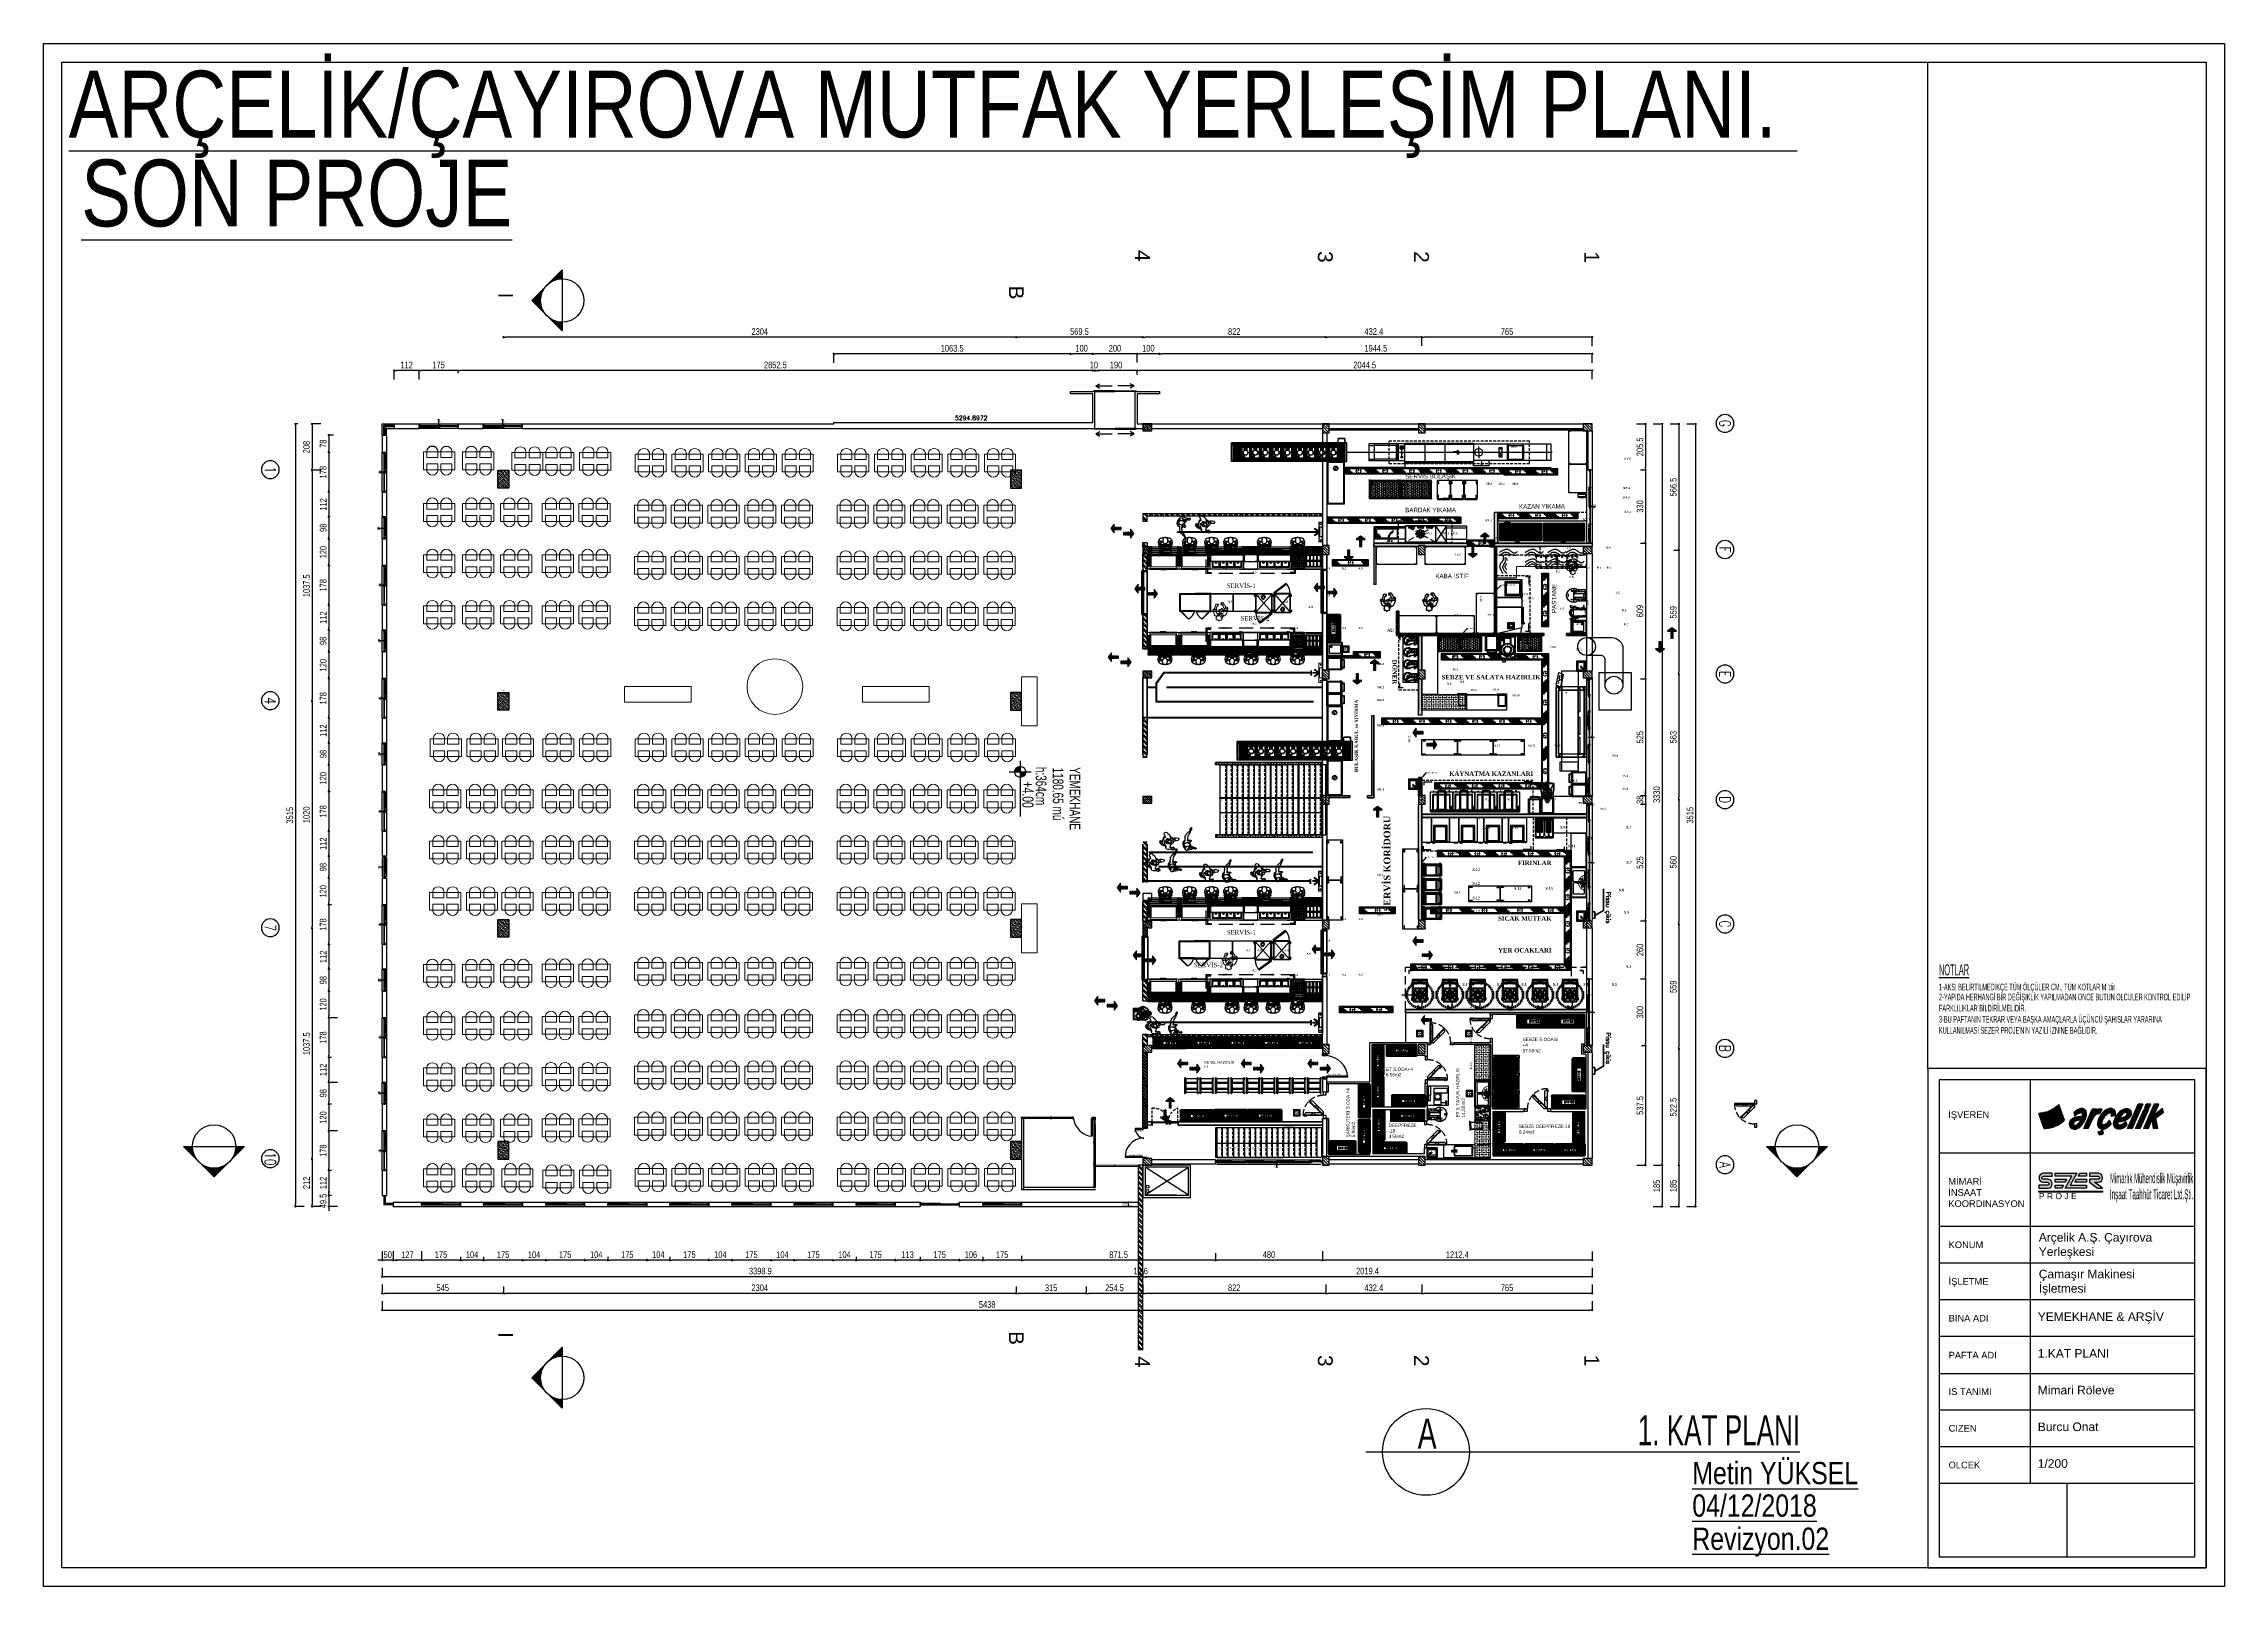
# Model space of a CAD drawing. Header units: millimetres. Extents: x 322668 to 332469, y 13187 to 20117.
import ezdxf
from ezdxf import colors
from ezdxf.entities.mleader import LeaderData, LeaderLine
from ezdxf.enums import TextEntityAlignment as Align
from ezdxf.math import Vec2, Vec3

# ---------------------------------------------------------------- set-up
doc = ezdxf.new("R2010")
doc.units = ezdxf.units.MM
doc.header["$LTSCALE"] = 50
doc.header["$MEASUREMENT"] = 0
doc.header["$PDMODE"] = 3
doc.header["$PDSIZE"] = -0.5
for name, pattern in [('DASHDOT', [1, 0.5, -0.25, 0, -0.25]), ('DASHED', [0.75, 0.5, -0.25]), ('DASHED2', [0.375, 0.25, -0.125]), ('DUZ', [0]), ('HIDDEN', [0.375, 0.25, -0.125]), ('HIDDEN2', [0.1875, 0.125, -0.0625])]:
    doc.linetypes.add(name, pattern=pattern)
doc.layers.get('0').update_dxf_attribs({"linetype": 'CONTINUOUS'})
doc.layers.get('DEFPOINTS').update_dxf_attribs({"linetype": 'CONTINUOUS'})
for name, color, linetype in [('-DWG_ANA', 7, 'CONTINUOUS'), ('-DWG_DETAY1', 7, 'CONTINUOUS'), ('-DWG_DETAY2', 7, 'CONTINUOUS'), ('1', 7, 'CONTINUOUS'), ('200-EquipBlack-3d', 250, 'CONTINUOUS'), ('200-EquipBlu-3d', 5, 'CONTINUOUS'), ('200-EquipBorder-2d', 9, 'CONTINUOUS'), ('200-EquipInternal-2d', 252, 'CONTINUOUS'), ('200-EquipOrange-3d', 30, 'CONTINUOUS'), ('200-EquipRed-3d', 1, 'CONTINUOUS'), ('200-EquipSteel-3d', 9, 'CONTINUOUS'), ('AKS-DAIRE', 4, 'CONTINUOUS'), ('AKS-NO', 6, 'CONTINUOUS'), ('alüminyum', 30, 'CONTINUOUS'), ('ANTET', 6, 'DUZ'), ('BA_text_material', 12, 'CONTINUOUS'), ('CAM-PL', 142, 'CONTINUOUS'), ('Duvar h-190', 8, 'CONTINUOUS'), ('G000_GS_0000HBNP', 7, 'CONTINUOUS'), ('G000CDR$0006PBNN', 5, 'CONTINUOUS'), ('G000CDR$0006PBNP', 5, 'CONTINUOUS'), ('G000CDR$0006PNNP', 5, 'CONTINUOUS'), ('KAPI', 12, 'CONTINUOUS'), ('KES-DAIRE', 7, 'CONTINUOUS'), ('KOT-BITMIS', 7, 'CONTINUOUS'), ('KOT-BITMIS @ 1', 7, 'CONTINUOUS'), ('KOT-CIZGI', 7, 'CONTINUOUS'), ('KOT-KABA', 6, 'CONTINUOUS'), ('Kıtc-002 Çizgi', 7, 'CONTINUOUS'), ('Kıtc-011 Elk Tes Yazı 001', 1, 'CONTINUOUS'), ('Kıtc-014 Elk Tes İşaretler', 1, 'CONTINUOUS'), ('Kıtc-016 Su Tes Yazı 001', 5, 'CONTINUOUS'), ('Kıtc-019 Su Tes İşaretler', 5, 'CONTINUOUS'), ('Kıtc-028 Yer Izgarası', 252, 'CONTINUOUS'), ('Kıtc-034 Soğuk Oda', 1, 'CONTINUOUS'), ('MERDIVEN', 1, 'CONTINUOUS'), ('Mevcut ve İlave Duvar', 7, 'CONTINUOUS'), ('Mevcut Ünite ve Cihazlar', 250, 'CONTINUOUS'), ('MIM_ALCIPAN', 2, 'CONTINUOUS'), ('MIM_ANTET', 7, 'CONTINUOUS'), ('MIM_BA', 3, 'CONTINUOUS'), ('MIM_DOSEME', 7, 'CONTINUOUS'), ('MIM_DUVAR', 4, 'CONTINUOUS'), ('MIM_GOR', 254, 'CONTINUOUS'), ('MIM_KORKULUK', 41, 'CONTINUOUS'), ('MIM_OLCU-DIS', 1, 'CONTINUOUS'), ('MIM_REFERANS', 7, 'CONTINUOUS'), ('MIM_SERAMIK', 143, 'CONTINUOUS'), ('MIM_TARAMA', 8, 'CONTINUOUS'), ('OC-Mutfak_Ekipman', 252, 'CONTINUOUS'), ('OC-Tretuar', 70, 'CONTINUOUS'), ('OLCU', 7, 'CONTINUOUS'), ('S2000-002 Çizgi', 7, 'CONTINUOUS'), ('set altı dolap', 92, 'CONTINUOUS'), ('SezerProje-Logo', 7, 'CONTINUOUS'), ('sıhhi tesisat', 162, 'CONTINUOUS'), ('TEXT', 131, 'CONTINUOUS'), ('TEXT1', 1, 'CONTINUOUS'), ('TEXT2', 2, 'CONTINUOUS'), ('Yarım Duvar', 3, 'CONTINUOUS'), ('YRNO', 7, 'CONTINUOUS')]:
    doc.layers.add(name, color=color, linetype=linetype)
for name, color, linetype, lineweight in [('continious2', 253, 'CONTINUOUS', 25), ('DUVAR', 4, 'CONTINUOUS', 35), ('ed-1', 6, 'CONTINUOUS', 5), ('ekp-insan', 251, 'CONTINUOUS', 15), ('eo-1', 7, 'CONTINUOUS', 9), ('GRC-Ekipman', 4, 'CONTINUOUS', 25), ('GRC-et', 10, 'CONTINUOUS', 15), ('GRC-sebze', 94, 'CONTINUOUS', 15), ('GRC-tavuk', 2, 'CONTINUOUS', 15), ('MIM_TEFRIS', 31, 'CONTINUOUS', 5), ('NO', 7, 'CONTINUOUS', 30), ('PLAN', 253, 'CONTINUOUS', 15), ('s-depo', 140, 'CONTINUOUS', 25), ('T_09-_DIM_1', 7, 'CONTINUOUS', 25), ('Tarama', 252, 'CONTINUOUS', 20), ('TES_SU', 150, 'CONTINUOUS', 25), ('Tesisat', 150, 'CONTINUOUS', 100), ('yerizg-a', 7, 'CONTINUOUS', 15), ('yerizg-b', 7, 'CONTINUOUS', 9)]:
    doc.layers.add(name, color=color, linetype=linetype, lineweight=lineweight)
doc.styles.add('AKS-ADI', font='romand.shx', dxfattribs={"width": 0.7})
doc.styles.add('Arial 2.5', font='arial.ttf', dxfattribs={"height": 2.5})
doc.styles.add('ARIALTUR-R', font='arial.ttf')
doc.styles.add('DIMENSIONS', font='apd_dim', dxfattribs={"width": 0.8})
doc.styles.add('ekp-yazı', font='arial.ttf', dxfattribs={"height": 10})
doc.styles.add('KOT', font='twsimplx.shx', dxfattribs={"width": 0.7, "height": 40})
doc.styles.add('LOGOFONT', font='twromant.shx', dxfattribs={"width": 0.6})
doc.styles.add('OLCU', font='TSIMPLEX.SHX', dxfattribs={"width": 0.7})
doc.styles.add('REF', font='calibri.ttf', dxfattribs={"height": 10})
doc.styles.add('ROMANC', font='romans.shx')
doc.styles.add('ROMANS', font='romans.shx')
doc.styles.get("Standard").update_dxf_attribs({"font": 'arial.ttf', "height": 30})
doc.styles.add('style1', font='romand.shx')
doc.styles.add('text2', font='arial.ttf', dxfattribs={"width": 0.8})
doc.styles.add('TWSIMPLX', font='twsimplx.shx', dxfattribs={"width": 0.7})
doc.dimstyles.new('200-OLCU-DIŞ', dxfattribs={"dimtxt": 30, "dimasz": 10, "dimexe": 0, "dimexo": 0, "dimgap": 10, "dimtad": 1, "dimdec": 1, "dimdsep": 46, "dimtxsty": 'OLCU', "dimblk1": 'DOT', "dimblk2": 'DOT', "dimsah": 1, "dimcen": 0, "dimclrd": 7, "dimclre": 7, "dimclrt": 4, "dimadec": 0, "dimazin": 0, "dimtfac": 1, "dimtdec": 1, "dimtix": 1, "dimtmove": 2, "dimatfit": 3, "dimldrblk": 'DOT', "dimfxl": 0, "dimtolj": 1, "dimarcsym": 0})
doc.dimstyles.new('MIM_IC_OLCU', dxfattribs={"dimscale": 100, "dimtxt": 0.2, "dimasz": 0.0025, "dimexe": 0, "dimexo": 0, "dimgap": 0.05, "dimtad": 1, "dimdec": 1, "dimzin": 9, "dimdsep": 46, "dimtxsty": 'TWSIMPLX', "dimblk": 'DOT', "dimcen": 0, "dimdle": 1.25, "dimclrd": 256, "dimclre": 256, "dimclrt": 7, "dimadec": 0, "dimazin": 2, "dimtfac": 0.1125, "dimtdec": 1, "dimtix": 1, "dimtmove": 0, "dimatfit": 3, "dimldrblk": 'DOT', "dimfxl": 0, "dimtvp": 0.225, "dimtolj": 1, "dimarcsym": 0})
pattern_1 = [(315, (-29775.514, 5926.281), (11.9324269, 11.9324269), []), (315, (-29775.514, 5918.326), (11.9324269, 11.9324269), [])]
pattern_2 = [(315, (321595.936, 414617.625), (6.62912607, 6.62912607), []), (315, (321595.936, 414613.206), (6.62912607, 6.62912607), [])]
pattern_3 = [(315, (-29775.514, 5926.281), (8.83883476, 8.83883476), []), (315, (-29775.514, 5917.442), (8.83883476, 8.83883476), [15.625, -3.125, 0, -3.125])]
pattern_4 = [(315, (-29775.514, 5926.281), (12.3743687, 12.3743687), []), (315, (-29775.514, 5913.907), (12.3743687, 12.3743687), [21.875, -4.375, 0, -4.375])]
pattern_5 = [(0, (-123.1198, 2040.8967), (0, 0.6599112), [0.381, -0.762]), (120, (-123.1198, 2040.8967), (-0.57149986, -0.3299556), [0.381, -0.762]), (60, (-122.7388, 2040.8967), (-0.57149986, 0.3299556), [0.381, -0.762])]
pattern_6 = [(0, (439.1543, 1581.8181), (0, 0.6599112), [0.381, -0.762]), (120, (439.1543, 1581.8181), (-0.57149986, -0.3299556), [0.381, -0.762]), (60, (439.5353, 1581.8181), (-0.57149986, 0.3299556), [0.381, -0.762])]
pattern_7 = [(0, (730.5703, 2595.20687), (0, 0.6599112), [0.381, -0.762]), (120, (730.5703, 2595.20687), (-0.57149986, -0.3299556), [0.381, -0.762]), (60, (730.9513, 2595.20687), (-0.57149986, 0.3299556), [0.381, -0.762])]
pattern_8 = [(360, (-5108.51305, -673.59423), (1e-16, 0.125), [25])]
pattern_9 = [(360, (-171.5161, 853.85614), (-1e-16, -0.5588), [0.4064, -0.1524]), (270, (-171.5161, 853.85614), (-0.5588, 0), [0.4064, -0.1524])]
pattern_10 = [(45, (0, 0), (-0.08838834765, 0.08838834765), [])]

# ---------------------------------------------------------------- blocks, each defined once
blk = doc.blocks.new('11_AR4')
at = {"const_width": 0.1}
blk.add_lwpolyline([(-0.46, 0.5), (-0.06, 0), (-0.46, -0.5)], dxfattribs=at)
blk = doc.blocks.new('TURNIKE')
for p, q in [((-37.5, 19.5), (-37.5, 3.2)), ((-17.8, 6), (-32.1, -15.8)), ((-15.2, 4.3), (-29.6, -17.5)), ((-16.8, 4.3), (-16.8, -24.3)), ((-15.2, 4.3), (-0.9, -17.5)), ((-13.8, 4.3), (-13.8, -24.3)), ((-12.7, 6), (1.6, -15.8)), ((6.3, 19.5), (6.3, 3.2))]:
    blk.add_line(p, q)
blk.add_lwpolyline([(-58.6, 19.5), (-58.6, 3.2), (27.3, 3.2), (27.3, 19.5)], close=True)
blk.add_lwpolyline([(-36.7, 3.2), (-32, 6.4), (0.3, 6.4), (5.5, 3.2)])
for centre in [(-51.4, 12), (20.1, 12)]:
    blk.add_circle(centre, 1.93)
blk = doc.blocks.new('CDL$0006')
at = {"layer": 'G000_GS_0000HBNP'}
blk.add_3dface([(10, 0, 206), (85, 0, 206), (85, 0, 10), (10, 0, 10)], dxfattribs=at)
at = {"layer": 'G000CDR$0006PBNN'}
for points in [[(10, 3.75, 72), (85, 3.75, 72), (85, -3.75, 72), (10, -3.75, 72)], [(10, -3.75, 62), (85, -3.75, 62), (85, 3.75, 62), (10, 3.75, 62)], [(10, 3.75, 62), (85, 3.75, 62), (85, 3.75, 72), (10, 3.75, 72)], [(10, -3.75, 72), (85, -3.75, 72), (85, -3.75, 62), (10, -3.75, 62)]]:
    blk.add_3dface(points, dxfattribs=at)
at = {"layer": 'G000CDR$0006PNNP'}
for p, q in [((0, 3.75), (10, 3.75)), ((0, -3.75), (0, 3.75)), ((10, 3.75), (10, -3.75)), ((95, 3.75), (85, 3.75)), ((85, 3.75), (85, -3.75)), ((95, -3.75), (95, 3.75)), ((10, -3.75), (0, -3.75)), ((85, -3.75), (95, -3.75))]:
    blk.add_line(p, q, dxfattribs=at)
at = {"layer": 'G000CDR$0006PBNN'}
mesh = blk.add_polyface(dxfattribs=at)
corners = [(0, 3.75, 216), (95, 3.75, 216), (10, 3.75, 206), (85, 3.75, 206), (0, -3.75, 216), (95, -3.75, 216), (10, -3.75, 206), (85, -3.75, 206)]
mesh.append_faces([[corners[k] for k in face] for face in [(2, 3, 7, 6), (4, 5, 1, 0)]])
mesh.append_faces([[corners[k] for k in face] for face in [(0, 1, 3, 2), (6, 7, 5, 4)]], dxfattribs={"vtx1": -1, "vtx3": -1})
mesh = blk.add_polyface(dxfattribs=at)
corners = [(0, 3.75), (0, 3.75, 216), (10, 3.75, 10), (10, 3.75, 206), (0, -3.75), (0, -3.75, 216), (10, -3.75, 10), (10, -3.75, 206)]
mesh.append_faces([[corners[k] for k in face] for face in [(2, 3, 7, 6), (4, 5, 1, 0)]])
mesh.append_faces([[corners[k] for k in face] for face in [(0, 1, 3, 2), (6, 7, 5, 4)]], dxfattribs={"vtx1": -1, "vtx3": -1})
mesh = blk.add_polyface(dxfattribs=at)
corners = [(95, 3.75), (95, 3.75, 216), (85, 3.75, 10), (85, 3.75, 206), (95, -3.75), (95, -3.75, 216), (85, -3.75, 10), (85, -3.75, 206)]
mesh.append_faces([[corners[k] for k in face] for face in [(2, 3, 7, 6), (4, 5, 1, 0)]])
mesh.append_faces([[corners[k] for k in face] for face in [(0, 1, 3, 2), (6, 7, 5, 4)]], dxfattribs={"vtx1": -1, "vtx3": -1})
at = {"layer": 'G000CDR$0006PBNP'}
mesh = blk.add_polyface(dxfattribs=at)
corners = [(0, 3.75), (95, 3.75), (10, 3.75, 10), (85, 3.75, 10), (0, -3.75), (95, -3.75), (10, -3.75, 10), (85, -3.75, 10)]
mesh.append_faces([[corners[k] for k in face] for face in [(2, 3, 7, 6), (4, 5, 1, 0)]])
mesh.append_faces([[corners[k] for k in face] for face in [(0, 1, 3, 2), (6, 7, 5, 4)]], dxfattribs={"vtx1": -1, "vtx3": -1})
blk = doc.blocks.new('CDR$0006')
for points in [[(1, 12.5, 220), (197, 12.5, 220), (197, -12.5, 220), (1, -12.5, 220)], [(1, -12.5, 216), (197, -12.5, 216), (197, 12.5, 216), (1, 12.5, 216)], [(1, 12.5, 216), (197, 12.5, 216), (197, 12.5, 220), (1, 12.5, 220)], [(1, 12.5), (1, 12.5, 216), (4, 12.5, 216), (4, 12.5)], [(1, -12.5), (1, -12.5, 216), (1, 12.5, 216), (1, 12.5)], [(4, 12.5), (4, 12.5, 216), (4, -12.5, 216), (4, -12.5)], [(197, 12.5), (197, 12.5, 216), (194, 12.5, 216), (194, 12.5)], [(194, 12.5), (194, 12.5, 216), (194, -12.5, 216), (194, -12.5)], [(197, -12.5), (197, -12.5, 216), (197, 12.5, 216), (197, 12.5)], [(1, -12.5, 220), (197, -12.5, 220), (197, -12.5, 216), (1, -12.5, 216)], [(4, -12.5), (4, -12.5, 216), (1, -12.5, 216), (1, -12.5)], [(194, -12.5), (194, -12.5, 216), (197, -12.5, 216), (197, -12.5)]]:
    blk.add_3dface(points)
for p in [(4, -7.5), (99, -7.5)]:
    blk.add_blockref('CDL$0006', p)
blk = doc.blocks.new('KAPI 100-220_BRC')
for p, q in [((337178.5, 2130.9, 1648.4), (337088.5, 2130.9, 1648.4)), ((337183, 2130.9, 1648.4), (337088.5, 2130.9, 1648.4)), ((337178.5, 2125.9, 1648.4), (337088.5, 2125.9, 1648.4)), ((337183, 2125.9, 1648.4), (337178.5, 2125.9, 1648.4)), ((337183, 2130.9, 1648.4), (337183, 2125.9, 1648.4))]:
    blk.add_line(p, q)
at = {"elevation": 1648.4}
for points in [[(337203, 2130.9), (337183, 2130.9), (337183, 2135.9), (337203, 2135.9)], [(337203, 2030.9), (337183, 2030.9), (337183, 2035.9), (337203, 2035.9)]]:
    blk.add_lwpolyline(points, close=True, dxfattribs=at)
blk.add_arc((337193.3, 2140.6, 1648.4), 105.3, 185.32312, 264.37453)
at = {"insert": (337116.3, 2123.1, 25.9), "char_height": 7, "width": 67.594, "attachment_point": 1, "style": 'style1'}
blk.add_mtext('{\\fArial|b0|i0|c162|p34;KAPI 100*220 }', dxfattribs=at)
blk = doc.blocks.new('yemekhane_ustkat_pen._brc')
at = {"layer": 'alüminyum'}
for p, q in [((335487.1, -2322), (335653.1, -2322)), ((335490.1, -2319), (335561.1, -2319)), ((335492.8, -2314.5), (335556.5, -2314.5))]:
    blk.add_line(p, q, dxfattribs=at)
for points in [[(335481.1, -2316), (335487.1, -2316), (335487.1, -2322), (335481.1, -2322)], [(335481.1, -2316), (335487.1, -2316), (335487.1, -2322), (335481.1, -2322)], [(335570.1, -2316), (335564.1, -2316), (335564.1, -2322), (335570.1, -2322)], [(335570.1, -2316), (335564.1, -2316), (335564.1, -2322), (335570.1, -2322)], [(335570.1, -2316), (335576.1, -2316), (335576.1, -2322), (335570.1, -2322)], [(335570.1, -2316), (335576.1, -2316), (335576.1, -2322), (335570.1, -2322)], [(335576.1, -2318.5), (335576.1, -2319.5), (335577.1, -2319.5), (335577.1, -2318.5)], [(335653.1, -2318.5), (335653.1, -2319.5), (335652.1, -2319.5), (335652.1, -2318.5)], [(335653.1, -2318.5), (335653.1, -2319.5), (335652.1, -2319.5), (335652.1, -2318.5)], [(335659.1, -2316), (335653.1, -2316), (335653.1, -2322), (335659.1, -2322)], [(335659.1, -2316), (335653.1, -2316), (335653.1, -2322), (335659.1, -2322)]]:
    blk.add_lwpolyline(points, close=True, dxfattribs=at)
for points in [[(335487.1, -2316), (335487.1, -2319), (335490.1, -2319), (335490.1, -2318), (335491.1, -2318), (335491.1, -2317), (335490.1, -2317), (335490.1, -2314.5), (335484.1, -2314.5), (335484.1, -2316), (335487.1, -2316)], [(335564.1, -2316), (335564.1, -2319), (335561.1, -2319), (335561.1, -2318), (335560.1, -2318), (335560.1, -2317), (335561.1, -2317), (335561.1, -2314.5), (335567.1, -2314.5), (335567.1, -2316), (335564.1, -2316)]]:
    blk.add_lwpolyline(points, dxfattribs=at)
at = {"layer": 'CAM-PL'}
for points in [[(335560.1, -2318), (335560.1, -2317), (335491.1, -2317), (335491.1, -2318)], [(335652.1, -2319.5), (335652.1, -2318.5), (335577.1, -2318.5), (335577.1, -2319.5)]]:
    blk.add_lwpolyline(points, close=True, dxfattribs=at)
at = {"layer": 'MIM_DUVAR'}
for p, q in [((335481.1, -2309), (335481.1, -2329)), ((335659.1, -2309), (335659.1, -2329, -758.8)), ((335659.1, -2309), (335659.1, -2329, -758.8))]:
    blk.add_line(p, q, dxfattribs=at)
at = {"layer": 'TEXT1'}
blk.add_line((335570.1, -2316), (335570.1, -2344), dxfattribs=at)
at = {"layer": 'TEXT1', "insert": (335561.7, -2345), "char_height": 6, "attachment_point": 1, "rotation": 90}
blk.add_mtext_dynamic_manual_height_columns('178\\P430', width=18.365, gutter_width=300, heights=[20], dxfattribs=at)
blk = doc.blocks.new('yemekhane_ustkat_tekli_pen.')
at = {"layer": 'alüminyum'}
for p, q in [((335487.1, -2322), (335579.1, -2322)), ((335490.1, -2319), (335570.1, -2319)), ((335492.8, -2314.5), (335565.5, -2314.5))]:
    blk.add_line(p, q, dxfattribs=at)
for points in [[(335481.1, -2316), (335487.1, -2316), (335487.1, -2322), (335481.1, -2322)], [(335481.1, -2316), (335487.1, -2316), (335487.1, -2322), (335481.1, -2322)], [(335579.1, -2316), (335573.1, -2316), (335573.1, -2322), (335579.1, -2322)], [(335579.1, -2316), (335573.1, -2316), (335573.1, -2322), (335579.1, -2322)]]:
    blk.add_lwpolyline(points, close=True, dxfattribs=at)
for points in [[(335487.1, -2316), (335487.1, -2319), (335490.1, -2319), (335490.1, -2318), (335491.1, -2318), (335491.1, -2317), (335490.1, -2317), (335490.1, -2314.5), (335484.1, -2314.5), (335484.1, -2316), (335487.1, -2316)], [(335573.1, -2316), (335573.1, -2319), (335570.1, -2319), (335570.1, -2318), (335569.1, -2318), (335569.1, -2317), (335570.1, -2317), (335570.1, -2314.5), (335576.1, -2314.5), (335576.1, -2316), (335573.1, -2316)]]:
    blk.add_lwpolyline(points, dxfattribs=at)
at = {"layer": 'CAM-PL'}
blk.add_lwpolyline([(335569.1, -2318), (335569.1, -2317), (335491.1, -2317), (335491.1, -2318)], close=True, dxfattribs=at)
at = {"layer": 'MIM_DUVAR'}
for p, q in [((335481.1, -2309), (335481.1, -2329)), ((335579.1, -2309), (335579.1, -2329, -758.8)), ((335579.1, -2309), (335579.1, -2329, -758.8))]:
    blk.add_line(p, q, dxfattribs=at)
blk = doc.blocks.new('KAPI-CIFT KANAT_140-220_BRC')
for p, q in [((337565.1, 2227.9), (337565.1, 2302.9)), ((337565.1, 2223.4), (337565.1, 2302.9)), ((337570.1, 2227.9), (337570.1, 2302.9)), ((337690.1, 2227.9), (337690.1, 2257.7)), ((337695.1, 2227.9), (337695.1, 2258.4)), ((337695.1, 2223.4), (337695.1, 2258.4)), ((337695.1, 2223.4), (337695.1, 2258.4)), ((337565.1, 2223.4), (337570.1, 2223.4)), ((337570.1, 2223.4), (337570.1, 2227.9)), ((337690.1, 2223.4), (337690.1, 2227.9)), ((337695.1, 2223.4), (337690.1, 2223.4))]:
    blk.add_line(p, q)
for points in [[(337565.1, 2203.4), (337565.1, 2223.4), (337560.1, 2223.4), (337560.1, 2203.4)], [(337654.1, 2220.4), (337654.1, 2223.4), (337651.1, 2223.4), (337651.1, 2220.4)], [(337695.1, 2203.4), (337695.1, 2223.4), (337700.1, 2223.4), (337700.1, 2203.4)]]:
    blk.add_lwpolyline(points, close=True)
for centre, radius, start, end in [((337568.1, 2218.3), 84.6, 3.42719, 92.05803), ((337699, 2210.4), 48.2, 94.64825, 164.29667)]:
    blk.add_arc(centre, radius, start, end)
at = {"char_height": 7, "width": 67.594, "attachment_point": 1, "rotation": 90, "style": 'style1'}
for s, insert in [('{\\fArial|b0|i0|c162|p34;KAPI 95*220 }', (337572.7, 2229.3, -1621.8)), ('{\\fArial|b0|i0|c162|p34;\\H0.78571x;KAPI 45*220\\H1.2727x; }', (337680.8, 2219))]:
    blk.add_mtext(s, dxfattribs=dict(at, insert=insert))
blk = doc.blocks.new('_DOT')
at = {"color": 0, "linetype": 'ByBlock'}
blk.add_line((-0.5, 0), (-1, 0), dxfattribs=at)
at = {"color": 0, "linetype": 'ByBlock', "const_width": 0.5}
blk.add_lwpolyline([(-0.25, 0, 1), (0.25, 0, 1)], format="xyb", close=True, dxfattribs=at)
blk = doc.blocks.new('*D150')
at = {"layer": 'DEFPOINTS', "color": 0}
for p in [(329627.6, 18408), (329627.6, 15078, -67.5), (329942.6, 15078)]:
    blk.add_point(p, dxfattribs=at)
at = {"layer": 'MIM_OLCU-DIS', "color": 7, "lineweight": -2}
for p, q in [((329902.6, 18408), (329942.6, 18408)), ((329942.6, 18398), (329942.6, 15088)), ((329903.5, 15078), (329942.6, 15078))]:
    blk.add_line(p, q, dxfattribs=at)
at = {"layer": 'MIM_OLCU-DIS', "color": 7, "lineweight": -2, "xscale": 10, "yscale": 10, "zscale": 10}
for p, rotation in [((329942.6, 18408), 90), ((329942.6, 15078), 270)]:
    blk.add_blockref('_DOT', p, dxfattribs=dict(at, rotation=rotation))
at = {"layer": 'MIM_OLCU-DIS', "color": 4, "insert": (329917.6, 16743), "char_height": 30, "attachment_point": 5, "rotation": 90, "style": 'OLCU'}
blk.add_mtext('\\A1;3330', dxfattribs=at)
blk = doc.blocks.new('*D151')
at = {"layer": 'DEFPOINTS', "color": 0}
for p in [(329627.6, 15078, -67.5), (327588.5, 14893), (329942.6, 14893)]:
    blk.add_point(p, dxfattribs=at)
at = {"layer": 'MIM_OLCU-DIS', "color": 7, "lineweight": -2}
for p, q in [((329903.5, 15078), (329942.6, 15078)), ((329942.6, 15068), (329942.6, 14903)), ((329902.6, 14893), (329942.6, 14893))]:
    blk.add_line(p, q, dxfattribs=at)
at = {"layer": 'MIM_OLCU-DIS', "color": 7, "lineweight": -2, "xscale": 10, "yscale": 10, "zscale": 10}
for p, rotation in [((329942.6, 15078), 90), ((329942.6, 14893), 270)]:
    blk.add_blockref('_DOT', p, dxfattribs=dict(at, rotation=rotation))
at = {"layer": 'MIM_OLCU-DIS', "color": 4, "insert": (329917.6, 14985.5), "char_height": 30, "attachment_point": 5, "rotation": 90, "style": 'OLCU'}
blk.add_mtext('\\A1;185', dxfattribs=at)
blk = doc.blocks.new('*D152')
at = {"layer": 'DEFPOINTS', "color": 0}
for p in [(329627.6, 18408, -67.5), (329627.6, 17841.5, -545), (330017.6, 17841.5)]:
    blk.add_point(p, dxfattribs=at)
at = {"layer": 'MIM_OLCU-DIS', "color": 7, "lineweight": -2}
for p, q in [((329978.2, 18408), (330017.6, 18408)), ((330017.6, 18398), (330017.6, 17851.5)), ((329994.3, 17841.5), (330017.6, 17841.5))]:
    blk.add_line(p, q, dxfattribs=at)
at = {"layer": 'MIM_OLCU-DIS', "color": 7, "lineweight": -2, "xscale": 10, "yscale": 10, "zscale": 10}
for p, rotation in [((330017.6, 18408), 90), ((330017.6, 17841.5), 270)]:
    blk.add_blockref('_DOT', p, dxfattribs=dict(at, rotation=rotation))
at = {"layer": 'MIM_OLCU-DIS', "color": 4, "insert": (329992.6, 18124.7), "char_height": 30, "attachment_point": 5, "rotation": 90, "style": 'OLCU'}
blk.add_mtext('\\A1;566.5', dxfattribs=at)
blk = doc.blocks.new('*D153')
at = {"layer": 'DEFPOINTS', "color": 0}
for p in [(329627.6, 17841.5, -545), (330017.6, 17282.5, -380), (330017.6, 17282.5)]:
    blk.add_point(p, dxfattribs=at)
at = {"layer": 'MIM_OLCU-DIS', "color": 7, "lineweight": -2}
for p, q in [((329994.3, 17841.5), (330017.6, 17841.5)), ((330017.6, 17831.5), (330017.6, 17292.5)), ((330017.6, 17282.5), (330017.6, 17282.5))]:
    blk.add_line(p, q, dxfattribs=at)
at = {"layer": 'MIM_OLCU-DIS', "color": 7, "lineweight": -2, "xscale": 10, "yscale": 10, "zscale": 10}
for p, rotation in [((330017.6, 17841.5), 90), ((330017.6, 17282.5), 270)]:
    blk.add_blockref('_DOT', p, dxfattribs=dict(at, rotation=rotation))
at = {"layer": 'MIM_OLCU-DIS', "color": 4, "insert": (329992.6, 17562), "char_height": 30, "attachment_point": 5, "rotation": 90, "style": 'OLCU'}
blk.add_mtext('\\A1;559', dxfattribs=at)
blk = doc.blocks.new('*D154')
at = {"layer": 'DEFPOINTS', "color": 0}
for p in [(330017.6, 17282.5, -380), (330017.6, 16719.5, -380), (330017.6, 16719.5)]:
    blk.add_point(p, dxfattribs=at)
at = {"layer": 'MIM_OLCU-DIS', "color": 7, "lineweight": -2}
for p, q in [((330017.6, 17282.5), (330017.6, 17282.5)), ((330017.6, 17272.5), (330017.6, 16729.5)), ((330017.6, 16719.5), (330017.6, 16719.5))]:
    blk.add_line(p, q, dxfattribs=at)
at = {"layer": 'MIM_OLCU-DIS', "color": 7, "lineweight": -2, "xscale": 10, "yscale": 10, "zscale": 10}
for p, rotation in [((330017.6, 17282.5), 90), ((330017.6, 16719.5), 270)]:
    blk.add_blockref('_DOT', p, dxfattribs=dict(at, rotation=rotation))
at = {"layer": 'MIM_OLCU-DIS', "color": 4, "insert": (329992.6, 17001), "char_height": 30, "attachment_point": 5, "rotation": 90, "style": 'OLCU'}
blk.add_mtext('\\A1;563', dxfattribs=at)
blk = doc.blocks.new('*D155')
at = {"layer": 'DEFPOINTS', "color": 0}
for p in [(330017.6, 16719.5, -380), (330017.6, 16159.5, -365), (330017.6, 16159.5)]:
    blk.add_point(p, dxfattribs=at)
at = {"layer": 'MIM_OLCU-DIS', "color": 7, "lineweight": -2}
for p, q in [((330017.6, 16719.5), (330017.6, 16719.5)), ((330017.6, 16709.5), (330017.6, 16169.5)), ((330017.6, 16159.5), (330017.6, 16159.5))]:
    blk.add_line(p, q, dxfattribs=at)
at = {"layer": 'MIM_OLCU-DIS', "color": 7, "lineweight": -2, "xscale": 10, "yscale": 10, "zscale": 10}
for p, rotation in [((330017.6, 16719.5), 90), ((330017.6, 16159.5), 270)]:
    blk.add_blockref('_DOT', p, dxfattribs=dict(at, rotation=rotation))
at = {"layer": 'MIM_OLCU-DIS', "color": 4, "insert": (329992.6, 16439.5), "char_height": 30, "attachment_point": 5, "rotation": 90, "style": 'OLCU'}
blk.add_mtext('\\A1;560', dxfattribs=at)
blk = doc.blocks.new('*D156')
at = {"layer": 'DEFPOINTS', "color": 0}
for p in [(330017.6, 16159.5, -365), (330017.6, 15600.5, -417.5), (330017.6, 15600.5)]:
    blk.add_point(p, dxfattribs=at)
at = {"layer": 'MIM_OLCU-DIS', "color": 7, "lineweight": -2}
for p, q in [((330017.6, 16159.5), (330017.6, 16159.5)), ((330017.6, 16149.5), (330017.6, 15610.5)), ((330017.6, 15600.5), (330017.6, 15600.5))]:
    blk.add_line(p, q, dxfattribs=at)
at = {"layer": 'MIM_OLCU-DIS', "color": 7, "lineweight": -2, "xscale": 10, "yscale": 10, "zscale": 10}
for p, rotation in [((330017.6, 16159.5), 90), ((330017.6, 15600.5), 270)]:
    blk.add_blockref('_DOT', p, dxfattribs=dict(at, rotation=rotation))
at = {"layer": 'MIM_OLCU-DIS', "color": 4, "insert": (329992.6, 15880), "char_height": 30, "attachment_point": 5, "rotation": 90, "style": 'OLCU'}
blk.add_mtext('\\A1;559', dxfattribs=at)
blk = doc.blocks.new('*D157')
at = {"layer": 'DEFPOINTS', "color": 0}
for p in [(330017.6, 15600.5, -417.5), (330017.6, 15078, -67.5), (330017.6, 15078)]:
    blk.add_point(p, dxfattribs=at)
at = {"layer": 'MIM_OLCU-DIS', "color": 7, "lineweight": -2}
for p, q in [((330017.6, 15600.5), (330017.6, 15600.5)), ((330017.6, 15590.5), (330017.6, 15088)), ((330017.6, 15078), (330017.6, 15078))]:
    blk.add_line(p, q, dxfattribs=at)
at = {"layer": 'MIM_OLCU-DIS', "color": 7, "lineweight": -2, "xscale": 10, "yscale": 10, "zscale": 10}
for p, rotation in [((330017.6, 15600.5), 90), ((330017.6, 15078), 270)]:
    blk.add_blockref('_DOT', p, dxfattribs=dict(at, rotation=rotation))
at = {"layer": 'MIM_OLCU-DIS', "color": 4, "insert": (329992.6, 15339.2), "char_height": 30, "attachment_point": 5, "rotation": 90, "style": 'OLCU'}
blk.add_mtext('\\A1;522.5', dxfattribs=at)
blk = doc.blocks.new('*D158')
at = {"layer": 'DEFPOINTS', "color": 0}
for p in [(330017.6, 15078, -67.5), (327588.5, 14893), (330017.6, 14893)]:
    blk.add_point(p, dxfattribs=at)
at = {"layer": 'MIM_OLCU-DIS', "color": 7, "lineweight": -2}
for p, q in [((330017.6, 15078), (330017.6, 15078)), ((330017.6, 15068), (330017.6, 14903)), ((329977.6, 14893), (330017.6, 14893))]:
    blk.add_line(p, q, dxfattribs=at)
at = {"layer": 'MIM_OLCU-DIS', "color": 7, "lineweight": -2, "xscale": 10, "yscale": 10, "zscale": 10}
for p, rotation in [((330017.6, 15078), 90), ((330017.6, 14893), 270)]:
    blk.add_blockref('_DOT', p, dxfattribs=dict(at, rotation=rotation))
at = {"layer": 'MIM_OLCU-DIS', "color": 4, "insert": (329992.6, 14985.5), "char_height": 30, "attachment_point": 5, "rotation": 90, "style": 'OLCU'}
blk.add_mtext('\\A1;185', dxfattribs=at)
blk = doc.blocks.new('*D159')
at = {"layer": 'DEFPOINTS', "color": 0}
for p in [(329577.7, 18408, -57.5), (327588.5, 14893), (330092.6, 14893)]:
    blk.add_point(p, dxfattribs=at)
at = {"layer": 'MIM_OLCU-DIS', "color": 7, "lineweight": -2}
for p, q in [((330052.8, 18408), (330092.6, 18408)), ((330092.6, 18398), (330092.6, 14903)), ((330052.6, 14893), (330092.6, 14893))]:
    blk.add_line(p, q, dxfattribs=at)
at = {"layer": 'MIM_OLCU-DIS', "color": 7, "lineweight": -2, "xscale": 10, "yscale": 10, "zscale": 10}
for p, rotation in [((330092.6, 18408), 90), ((330092.6, 14893), 270)]:
    blk.add_blockref('_DOT', p, dxfattribs=dict(at, rotation=rotation))
at = {"layer": 'MIM_OLCU-DIS', "color": 4, "insert": (330067.6, 16650.5), "char_height": 30, "attachment_point": 5, "rotation": 90, "style": 'OLCU'}
blk.add_mtext('\\A1;3515', dxfattribs=at)
blk = doc.blocks.new('100-aks-no')
at = {"layer": 'AKS-DAIRE'}
blk.add_circle((0, 0), 40, dxfattribs=at)
at = {"layer": 'AKS-NO', "style": 'AKS-ADI', "width": 0.7}
blk.add_attdef('AKSNO', text='', height=50, dxfattribs=at).set_placement((0, 0), align=Align.MIDDLE)
blk = doc.blocks.new('300-130 YEMEKHANE PENCERE')
at = {"layer": 'alüminyum'}
for p, q in [((395263.1, 4659), (395401.1, 4659)), ((395266.1, 4662), (395323.1, 4662)), ((395268.8, 4666.5), (395318.5, 4666.5)), ((395413.1, 4659), (395551.1, 4659)), ((395473.1, 4662), (395416.1, 4662)), ((395470.3, 4666.5), (395420.6, 4666.5))]:
    blk.add_line(p, q, dxfattribs=at)
for points in [[(395257.1, 4665), (395263.1, 4665), (395263.1, 4659), (395257.1, 4659)], [(395257.1, 4665), (395263.1, 4665), (395263.1, 4659), (395257.1, 4659)], [(395332.1, 4665), (395326.1, 4665), (395326.1, 4659), (395332.1, 4659)], [(395332.1, 4665), (395326.1, 4665), (395326.1, 4659), (395332.1, 4659)], [(395332.1, 4665), (395338.1, 4665), (395338.1, 4659), (395332.1, 4659)], [(395332.1, 4665), (395338.1, 4665), (395338.1, 4659), (395332.1, 4659)], [(395338.1, 4662.5), (395338.1, 4661.5), (395339.1, 4661.5), (395339.1, 4662.5)], [(395401.1, 4662.5), (395401.1, 4661.5), (395400.1, 4661.5), (395400.1, 4662.5)], [(395401.1, 4662.5), (395401.1, 4661.5), (395400.1, 4661.5), (395400.1, 4662.5)], [(395407.1, 4665), (395401.1, 4665), (395401.1, 4659), (395407.1, 4659)], [(395407.1, 4665), (395401.1, 4665), (395401.1, 4659), (395407.1, 4659)], [(395407.1, 4665), (395413.1, 4665), (395413.1, 4659), (395407.1, 4659)], [(395407.1, 4665), (395413.1, 4665), (395413.1, 4659), (395407.1, 4659)], [(395482.1, 4665), (395476.1, 4665), (395476.1, 4659), (395482.1, 4659)], [(395482.1, 4665), (395476.1, 4665), (395476.1, 4659), (395482.1, 4659)], [(395482.1, 4665), (395488.1, 4665), (395488.1, 4659), (395482.1, 4659)], [(395482.1, 4665), (395488.1, 4665), (395488.1, 4659), (395482.1, 4659)], [(395488.1, 4662.5), (395488.1, 4661.5), (395489.1, 4661.5), (395489.1, 4662.5)], [(395551.1, 4662.5), (395551.1, 4661.5), (395550.1, 4661.5), (395550.1, 4662.5)], [(395551.1, 4662.5), (395551.1, 4661.5), (395550.1, 4661.5), (395550.1, 4662.5)], [(395557.1, 4665), (395551.1, 4665), (395551.1, 4659), (395557.1, 4659)], [(395557.1, 4665), (395551.1, 4665), (395551.1, 4659), (395557.1, 4659)]]:
    blk.add_lwpolyline(points, close=True, dxfattribs=at)
for points in [[(395263.1, 4665), (395263.1, 4662), (395266.1, 4662), (395266.1, 4663), (395267.1, 4663), (395267.1, 4664), (395266.1, 4664), (395266.1, 4666.5), (395260.1, 4666.5), (395260.1, 4665), (395263.1, 4665)], [(395326.1, 4665), (395326.1, 4662), (395323.1, 4662), (395323.1, 4663), (395322.1, 4663), (395322.1, 4664), (395323.1, 4664), (395323.1, 4666.5), (395329.1, 4666.5), (395329.1, 4665), (395326.1, 4665)], [(395413.1, 4665), (395413.1, 4662), (395416.1, 4662), (395416.1, 4663), (395417.1, 4663), (395417.1, 4664), (395416.1, 4664), (395416.1, 4666.5), (395410.1, 4666.5), (395410.1, 4665), (395413.1, 4665)], [(395476.1, 4665), (395476.1, 4662), (395473.1, 4662), (395473.1, 4663), (395472.1, 4663), (395472.1, 4664), (395473.1, 4664), (395473.1, 4666.5), (395479.1, 4666.5), (395479.1, 4665), (395476.1, 4665)]]:
    blk.add_lwpolyline(points, dxfattribs=at)
at = {"layer": 'CAM-PL'}
for points in [[(395322.1, 4663), (395322.1, 4664), (395267.1, 4664), (395267.1, 4663)], [(395400.1, 4661.5), (395400.1, 4662.5), (395339.1, 4662.5), (395339.1, 4661.5)], [(395417.1, 4663), (395417.1, 4664), (395472.1, 4664), (395472.1, 4663)], [(395550.1, 4661.5), (395550.1, 4662.5), (395489.1, 4662.5), (395489.1, 4661.5)]]:
    blk.add_lwpolyline(points, close=True, dxfattribs=at)
at = {"layer": 'MIM_DUVAR'}
for p, q in [((395257.1, 4672), (395257.1, 4647)), ((395557.1, 4672), (395557.1, 4647))]:
    blk.add_line(p, q, dxfattribs=at)
at = {"layer": 'TEXT1'}
blk.add_line((395407.1, 4665), (395407.1, 4637), dxfattribs=at)
at = {"layer": 'TEXT1', "insert": (395398.7, 4636), "char_height": 6, "attachment_point": 1, "rotation": 90}
blk.add_mtext_dynamic_manual_height_columns('300\\P130', width=18.365, gutter_width=300, heights=[20], dxfattribs=at)
blk = doc.blocks.new('330-130 CM YEMEKHANE PEN.')
at = {"layer": 'alüminyum'}
for p, q in [((394979.5, 10304, -350), (394826.5, 10304, -350)), ((394912.5, 10301, -350), (394976.5, 10301, -350)), ((394915.2, 10296.5, -350), (394971.9, 10296.5, -350)), ((395144.5, 10304, -350), (394991.5, 10304, -350)), ((395141.5, 10301, -350), (395077.5, 10301, -350)), ((395138.8, 10296.5, -350), (395082.1, 10296.5, -350))]:
    blk.add_line(p, q, dxfattribs=at)
at = {"layer": 'alüminyum', "elevation": -350}
for points in [[(394820.5, 10298), (394826.5, 10298), (394826.5, 10304), (394820.5, 10304)], [(394820.5, 10298), (394826.5, 10298), (394826.5, 10304), (394820.5, 10304)], [(394826.5, 10300.5), (394826.5, 10301.5), (394827.5, 10301.5), (394827.5, 10300.5)], [(394826.5, 10300.5), (394826.5, 10301.5), (394827.5, 10301.5), (394827.5, 10300.5)], [(394897.5, 10300.5), (394897.5, 10301.5), (394896.5, 10301.5), (394896.5, 10300.5)], [(394903.5, 10298), (394897.5, 10298), (394897.5, 10304), (394903.5, 10304)], [(394903.5, 10298), (394897.5, 10298), (394897.5, 10304), (394903.5, 10304)], [(394903.5, 10298), (394909.5, 10298), (394909.5, 10304), (394903.5, 10304)], [(394903.5, 10298), (394909.5, 10298), (394909.5, 10304), (394903.5, 10304)], [(394985.5, 10298), (394979.5, 10298), (394979.5, 10304), (394985.5, 10304)], [(394985.5, 10298), (394979.5, 10298), (394979.5, 10304), (394985.5, 10304)], [(394985.5, 10298), (394991.5, 10298), (394991.5, 10304), (394985.5, 10304)], [(394985.5, 10298), (394991.5, 10298), (394991.5, 10304), (394985.5, 10304)], [(394991.5, 10300.5), (394991.5, 10301.5), (394992.5, 10301.5), (394992.5, 10300.5)], [(394991.5, 10300.5), (394991.5, 10301.5), (394992.5, 10301.5), (394992.5, 10300.5)], [(395062.5, 10300.5), (395062.5, 10301.5), (395061.5, 10301.5), (395061.5, 10300.5)], [(395068.5, 10298), (395062.5, 10298), (395062.5, 10304), (395068.5, 10304)], [(395068.5, 10298), (395062.5, 10298), (395062.5, 10304), (395068.5, 10304)], [(395068.5, 10298), (395074.5, 10298), (395074.5, 10304), (395068.5, 10304)], [(395068.5, 10298), (395074.5, 10298), (395074.5, 10304), (395068.5, 10304)], [(395150.5, 10298), (395144.5, 10298), (395144.5, 10304), (395150.5, 10304)], [(395150.5, 10298), (395144.5, 10298), (395144.5, 10304), (395150.5, 10304)]]:
    blk.add_lwpolyline(points, close=True, dxfattribs=at)
for points in [[(394909.5, 10298), (394909.5, 10301), (394912.5, 10301), (394912.5, 10300), (394913.5, 10300), (394913.5, 10299), (394912.5, 10299), (394912.5, 10296.5), (394906.5, 10296.5), (394906.5, 10298), (394909.5, 10298)], [(394979.5, 10298), (394979.5, 10301), (394976.5, 10301), (394976.5, 10300), (394975.5, 10300), (394975.5, 10299), (394976.5, 10299), (394976.5, 10296.5), (394982.5, 10296.5), (394982.5, 10298), (394979.5, 10298)], [(395074.5, 10298), (395074.5, 10301), (395077.5, 10301), (395077.5, 10300), (395078.5, 10300), (395078.5, 10299), (395077.5, 10299), (395077.5, 10296.5), (395071.5, 10296.5), (395071.5, 10298), (395074.5, 10298)], [(395144.5, 10298), (395144.5, 10301), (395141.5, 10301), (395141.5, 10300), (395140.5, 10300), (395140.5, 10299), (395141.5, 10299), (395141.5, 10296.5), (395147.5, 10296.5), (395147.5, 10298), (395144.5, 10298)]]:
    blk.add_lwpolyline(points, dxfattribs=at)
at = {"layer": 'CAM-PL', "elevation": -350}
for points in [[(394827.5, 10301.5), (394827.5, 10300.5), (394896.5, 10300.5), (394896.5, 10301.5)], [(394975.5, 10300), (394975.5, 10299), (394913.5, 10299), (394913.5, 10300)], [(394992.5, 10301.5), (394992.5, 10300.5), (395061.5, 10300.5), (395061.5, 10301.5)], [(395078.5, 10300), (395078.5, 10299), (395140.5, 10299), (395140.5, 10300)]]:
    blk.add_lwpolyline(points, close=True, dxfattribs=at)
at = {"layer": 'MIM_DUVAR'}
for p, q in [((394820.5, 10286, -350), (394820.5, 10311, -350)), ((395150.5, 10286, -350), (395150.5, 10311, -350))]:
    blk.add_line(p, q, dxfattribs=at)
at = {"layer": 'TEXT1'}
blk.add_line((394985.5, 10298, -350), (394985.5, 10325.9, -350), dxfattribs=at)
at = {"layer": 'TEXT1', "insert": (394993.8, 10327, -350), "char_height": 6, "attachment_point": 1, "rotation": 270}
blk.add_mtext_dynamic_manual_height_columns('330\\P130', width=18.365, gutter_width=300, heights=[20], dxfattribs=at)
blk = doc.blocks.new('525-130 CM YEMEKHANE PEN')
at = {"layer": 'alüminyum'}
for p, q in [((396332.4, 10393.8, -432.5), (396389.4, 10393.8, -432.5)), ((396335.2, 10389.3, -432.5), (396384.9, 10389.3, -432.5)), ((396542.4, 10396.8, -432.5), (396404.4, 10396.8, -432.5)), ((396539.4, 10393.8, -432.5), (396482.4, 10393.8, -432.5)), ((396536.7, 10389.3, -432.5), (396487, 10389.3, -432.5)), ((396692.4, 10396.8, -432.5), (396554.4, 10396.8, -432.5)), ((396632.4, 10393.8, -432.5), (396689.4, 10393.8, -432.5)), ((396635.2, 10389.3, -432.5), (396684.9, 10389.3, -432.5)), ((396842.4, 10396.8, -432.5), (396704.4, 10396.8, -432.5)), ((396839.4, 10393.8, -432.5), (396782.4, 10393.8, -432.5)), ((396836.7, 10389.3, -432.5), (396787, 10389.3, -432.5))]:
    blk.add_line(p, q, dxfattribs=at)
at = {"layer": 'alüminyum', "elevation": -432.5}
for points in [[(396323.4, 10390.8), (396329.4, 10390.8), (396329.4, 10396.8), (396323.4, 10396.8)], [(396323.4, 10390.8), (396329.4, 10390.8), (396329.4, 10396.8), (396323.4, 10396.8)], [(396398.4, 10390.8), (396392.4, 10390.8), (396392.4, 10396.8), (396398.4, 10396.8)], [(396398.4, 10390.8), (396392.4, 10390.8), (396392.4, 10396.8), (396398.4, 10396.8)], [(396398.4, 10390.8), (396404.4, 10390.8), (396404.4, 10396.8), (396398.4, 10396.8)], [(396398.4, 10390.8), (396404.4, 10390.8), (396404.4, 10396.8), (396398.4, 10396.8)], [(396404.4, 10393.3), (396404.4, 10394.3), (396405.4, 10394.3), (396405.4, 10393.3)], [(396404.4, 10393.3), (396404.4, 10394.3), (396405.4, 10394.3), (396405.4, 10393.3)], [(396467.4, 10393.3), (396467.4, 10394.3), (396466.4, 10394.3), (396466.4, 10393.3)], [(396473.4, 10390.8), (396467.4, 10390.8), (396467.4, 10396.8), (396473.4, 10396.8)], [(396473.4, 10390.8), (396467.4, 10390.8), (396467.4, 10396.8), (396473.4, 10396.8)], [(396473.4, 10390.8), (396479.4, 10390.8), (396479.4, 10396.8), (396473.4, 10396.8)], [(396473.4, 10390.8), (396479.4, 10390.8), (396479.4, 10396.8), (396473.4, 10396.8)], [(396548.4, 10390.8), (396542.4, 10390.8), (396542.4, 10396.8), (396548.4, 10396.8)], [(396548.4, 10390.8), (396542.4, 10390.8), (396542.4, 10396.8), (396548.4, 10396.8)], [(396548.4, 10390.8), (396554.4, 10390.8), (396554.4, 10396.8), (396548.4, 10396.8)], [(396548.4, 10390.8), (396554.4, 10390.8), (396554.4, 10396.8), (396548.4, 10396.8)], [(396554.4, 10393.3), (396554.4, 10394.3), (396555.4, 10394.3), (396555.4, 10393.3)], [(396554.4, 10393.3), (396554.4, 10394.3), (396555.4, 10394.3), (396555.4, 10393.3)], [(396617.4, 10393.3), (396617.4, 10394.3), (396616.4, 10394.3), (396616.4, 10393.3)], [(396623.4, 10390.8), (396617.4, 10390.8), (396617.4, 10396.8), (396623.4, 10396.8)], [(396623.4, 10390.8), (396617.4, 10390.8), (396617.4, 10396.8), (396623.4, 10396.8)], [(396623.4, 10390.8), (396629.4, 10390.8), (396629.4, 10396.8), (396623.4, 10396.8)], [(396623.4, 10390.8), (396629.4, 10390.8), (396629.4, 10396.8), (396623.4, 10396.8)], [(396698.4, 10390.8), (396692.4, 10390.8), (396692.4, 10396.8), (396698.4, 10396.8)], [(396698.4, 10390.8), (396692.4, 10390.8), (396692.4, 10396.8), (396698.4, 10396.8)], [(396698.4, 10390.8), (396704.4, 10390.8), (396704.4, 10396.8), (396698.4, 10396.8)], [(396698.4, 10390.8), (396704.4, 10390.8), (396704.4, 10396.8), (396698.4, 10396.8)], [(396704.4, 10393.3), (396704.4, 10394.3), (396705.4, 10394.3), (396705.4, 10393.3)], [(396704.4, 10393.3), (396704.4, 10394.3), (396705.4, 10394.3), (396705.4, 10393.3)], [(396767.4, 10393.3), (396767.4, 10394.3), (396766.4, 10394.3), (396766.4, 10393.3)], [(396773.4, 10390.8), (396767.4, 10390.8), (396767.4, 10396.8), (396773.4, 10396.8)], [(396773.4, 10390.8), (396767.4, 10390.8), (396767.4, 10396.8), (396773.4, 10396.8)], [(396773.4, 10390.8), (396779.4, 10390.8), (396779.4, 10396.8), (396773.4, 10396.8)], [(396773.4, 10390.8), (396779.4, 10390.8), (396779.4, 10396.8), (396773.4, 10396.8)], [(396848.4, 10390.8), (396842.4, 10390.8), (396842.4, 10396.8), (396848.4, 10396.8)], [(396848.4, 10390.8), (396842.4, 10390.8), (396842.4, 10396.8), (396848.4, 10396.8)]]:
    blk.add_lwpolyline(points, close=True, dxfattribs=at)
for points in [[(396329.4, 10390.8), (396329.4, 10393.8), (396332.4, 10393.8), (396332.4, 10392.8), (396333.4, 10392.8), (396333.4, 10391.8), (396332.4, 10391.8), (396332.4, 10389.3), (396326.4, 10389.3), (396326.4, 10390.8), (396329.4, 10390.8)], [(396392.4, 10390.8), (396392.4, 10393.8), (396389.4, 10393.8), (396389.4, 10392.8), (396388.4, 10392.8), (396388.4, 10391.8), (396389.4, 10391.8), (396389.4, 10389.3), (396395.4, 10389.3), (396395.4, 10390.8), (396392.4, 10390.8)], [(396479.4, 10390.8), (396479.4, 10393.8), (396482.4, 10393.8), (396482.4, 10392.8), (396483.4, 10392.8), (396483.4, 10391.8), (396482.4, 10391.8), (396482.4, 10389.3), (396476.4, 10389.3), (396476.4, 10390.8), (396479.4, 10390.8)], [(396542.4, 10390.8), (396542.4, 10393.8), (396539.4, 10393.8), (396539.4, 10392.8), (396538.4, 10392.8), (396538.4, 10391.8), (396539.4, 10391.8), (396539.4, 10389.3), (396545.4, 10389.3), (396545.4, 10390.8), (396542.4, 10390.8)], [(396629.4, 10390.8), (396629.4, 10393.8), (396632.4, 10393.8), (396632.4, 10392.8), (396633.4, 10392.8), (396633.4, 10391.8), (396632.4, 10391.8), (396632.4, 10389.3), (396626.4, 10389.3), (396626.4, 10390.8), (396629.4, 10390.8)], [(396692.4, 10390.8), (396692.4, 10393.8), (396689.4, 10393.8), (396689.4, 10392.8), (396688.4, 10392.8), (396688.4, 10391.8), (396689.4, 10391.8), (396689.4, 10389.3), (396695.4, 10389.3), (396695.4, 10390.8), (396692.4, 10390.8)], [(396779.4, 10390.8), (396779.4, 10393.8), (396782.4, 10393.8), (396782.4, 10392.8), (396783.4, 10392.8), (396783.4, 10391.8), (396782.4, 10391.8), (396782.4, 10389.3), (396776.4, 10389.3), (396776.4, 10390.8), (396779.4, 10390.8)], [(396842.4, 10390.8), (396842.4, 10393.8), (396839.4, 10393.8), (396839.4, 10392.8), (396838.4, 10392.8), (396838.4, 10391.8), (396839.4, 10391.8), (396839.4, 10389.3), (396845.4, 10389.3), (396845.4, 10390.8), (396842.4, 10390.8)]]:
    blk.add_lwpolyline(points, dxfattribs=at)
at = {"layer": 'CAM-PL', "elevation": -432.5}
for points in [[(396388.4, 10392.8), (396388.4, 10391.8), (396333.4, 10391.8), (396333.4, 10392.8)], [(396405.4, 10394.3), (396405.4, 10393.3), (396466.4, 10393.3), (396466.4, 10394.3)], [(396483.4, 10392.8), (396483.4, 10391.8), (396538.4, 10391.8), (396538.4, 10392.8)], [(396555.4, 10394.3), (396555.4, 10393.3), (396616.4, 10393.3), (396616.4, 10394.3)], [(396688.4, 10392.8), (396688.4, 10391.8), (396633.4, 10391.8), (396633.4, 10392.8)], [(396705.4, 10394.3), (396705.4, 10393.3), (396766.4, 10393.3), (396766.4, 10394.3)], [(396783.4, 10392.8), (396783.4, 10391.8), (396838.4, 10391.8), (396838.4, 10392.8)]]:
    blk.add_lwpolyline(points, close=True, dxfattribs=at)
at = {"layer": 'MIM_DUVAR'}
for p, q in [((396323.4, 10381.8, -432.5), (396323.4, 10406.8, -432.5)), ((396848.4, 10381.8, -432.5), (396848.4, 10406.8, -432.5))]:
    blk.add_line(p, q, dxfattribs=at)
at = {"layer": 'TEXT1'}
blk.add_line((396585.9, 10388.3, -432.5), (396585.9, 10416.3, -432.5), dxfattribs=at)
at = {"layer": 'TEXT1', "insert": (396594.3, 10417.3, -432.5), "char_height": 6, "attachment_point": 1, "rotation": 270}
blk.add_mtext_dynamic_manual_height_columns('525\\P130', width=18.365, gutter_width=300, heights=[20], dxfattribs=at)
blk = doc.blocks.new('*D160')
at = {"layer": 'DEFPOINTS', "color": 0}
for p in [(329627.6, 18408), (329627.6, 18202.4, -350), (329867.6, 18202.4)]:
    blk.add_point(p, dxfattribs=at)
at = {"layer": 'MIM_OLCU-DIS', "color": 7, "lineweight": -2}
for p, q in [((329827.6, 18408), (329867.6, 18408)), ((329867.6, 18398), (329867.6, 18212.4)), ((329845, 18202.4), (329867.6, 18202.4))]:
    blk.add_line(p, q, dxfattribs=at)
at = {"layer": 'MIM_OLCU-DIS', "color": 7, "lineweight": -2, "xscale": 10, "yscale": 10, "zscale": 10}
for p, rotation in [((329867.6, 18408), 90), ((329867.6, 18202.4), 270)]:
    blk.add_blockref('_DOT', p, dxfattribs=dict(at, rotation=rotation))
at = {"layer": 'MIM_OLCU-DIS', "color": 4, "insert": (329842.6, 18305.2), "char_height": 30, "attachment_point": 5, "rotation": 90, "style": 'OLCU'}
blk.add_mtext('\\A1;205.5', dxfattribs=at)
blk = doc.blocks.new('*D161')
at = {"layer": 'DEFPOINTS', "color": 0}
for p in [(329627.6, 18202.4, -350), (329627.6, 17872.4, -350), (329867.6, 17872.4)]:
    blk.add_point(p, dxfattribs=at)
at = {"layer": 'MIM_OLCU-DIS', "color": 7, "lineweight": -2}
for p, q in [((329845, 18202.4), (329867.6, 18202.4)), ((329867.6, 18192.4), (329867.6, 17882.4)), ((329845, 17872.4), (329867.6, 17872.4))]:
    blk.add_line(p, q, dxfattribs=at)
at = {"layer": 'MIM_OLCU-DIS', "color": 7, "lineweight": -2, "xscale": 10, "yscale": 10, "zscale": 10}
for p, rotation in [((329867.6, 18202.4), 90), ((329867.6, 17872.4), 270)]:
    blk.add_blockref('_DOT', p, dxfattribs=dict(at, rotation=rotation))
at = {"layer": 'MIM_OLCU-DIS', "color": 4, "insert": (329842.6, 18037.4), "char_height": 30, "attachment_point": 5, "rotation": 90, "style": 'OLCU'}
blk.add_mtext('\\A1;330', dxfattribs=at)
blk = doc.blocks.new('*D162')
at = {"layer": 'DEFPOINTS', "color": 0}
for p in [(329627.6, 17872.4, -350), (329627.6, 17263.5, -350), (329867.6, 17263.5)]:
    blk.add_point(p, dxfattribs=at)
at = {"layer": 'MIM_OLCU-DIS', "color": 7, "lineweight": -2}
for p, q in [((329845, 17872.4), (329867.6, 17872.4)), ((329867.6, 17862.4), (329867.6, 17273.5)), ((329845, 17263.5), (329867.6, 17263.5))]:
    blk.add_line(p, q, dxfattribs=at)
at = {"layer": 'MIM_OLCU-DIS', "color": 7, "lineweight": -2, "xscale": 10, "yscale": 10, "zscale": 10}
for p, rotation in [((329867.6, 17872.4), 90), ((329867.6, 17263.5), 270)]:
    blk.add_blockref('_DOT', p, dxfattribs=dict(at, rotation=rotation))
at = {"layer": 'MIM_OLCU-DIS', "color": 4, "insert": (329842.6, 17567.9), "char_height": 30, "attachment_point": 5, "rotation": 90, "style": 'OLCU'}
blk.add_mtext('\\A1;609', dxfattribs=at)
blk = doc.blocks.new('*D163')
at = {"layer": 'DEFPOINTS', "color": 0}
for p in [(329627.6, 17263.5, -350), (329627.6, 16738.5, -350), (329867.6, 16738.5)]:
    blk.add_point(p, dxfattribs=at)
at = {"layer": 'MIM_OLCU-DIS', "color": 7, "lineweight": -2}
for p, q in [((329845, 17263.5), (329867.6, 17263.5)), ((329867.6, 17253.5), (329867.6, 16748.5)), ((329845, 16738.5), (329867.6, 16738.5))]:
    blk.add_line(p, q, dxfattribs=at)
at = {"layer": 'MIM_OLCU-DIS', "color": 7, "lineweight": -2, "xscale": 10, "yscale": 10, "zscale": 10}
for p, rotation in [((329867.6, 17263.5), 90), ((329867.6, 16738.5), 270)]:
    blk.add_blockref('_DOT', p, dxfattribs=dict(at, rotation=rotation))
at = {"layer": 'MIM_OLCU-DIS', "color": 4, "insert": (329842.6, 17001), "char_height": 30, "attachment_point": 5, "rotation": 90, "style": 'OLCU'}
blk.add_mtext('\\A1;525', dxfattribs=at)
blk = doc.blocks.new('*D164')
at = {"layer": 'DEFPOINTS', "color": 0}
for p in [(329627.6, 16738.5, -350), (329627.6, 16700.5, -350), (329867.6, 16700.5)]:
    blk.add_point(p, dxfattribs=at)
at = {"layer": 'MIM_OLCU-DIS', "color": 7, "lineweight": -2}
for p, q in [((329845, 16738.5), (329867.6, 16738.5)), ((329845, 16700.5), (329867.6, 16700.5)), ((329867.6, 16748.5), (329867.6, 16758.5)), ((329867.6, 16738.5), (329867.6, 16700.5)), ((329867.6, 16690.5), (329867.6, 16680.5))]:
    blk.add_line(p, q, dxfattribs=at)
at = {"layer": 'MIM_OLCU-DIS', "color": 7, "lineweight": -2, "xscale": 10, "yscale": 10, "zscale": 10}
for p, rotation in [((329867.6, 16738.5), 270), ((329867.6, 16700.5), 90)]:
    blk.add_blockref('_DOT', p, dxfattribs=dict(at, rotation=rotation))
at = {"layer": 'MIM_OLCU-DIS', "color": 4, "insert": (329842.6, 16719.5), "char_height": 30, "attachment_point": 5, "rotation": 90, "style": 'OLCU'}
blk.add_mtext('\\A1;38', dxfattribs=at)
blk = doc.blocks.new('*D165')
at = {"layer": 'DEFPOINTS', "color": 0}
for p in [(329627.6, 16700.5, -350), (329627.6, 16175.5, -350), (329867.6, 16175.5)]:
    blk.add_point(p, dxfattribs=at)
at = {"layer": 'MIM_OLCU-DIS', "color": 7, "lineweight": -2}
for p, q in [((329845, 16700.5), (329867.6, 16700.5)), ((329867.6, 16690.5), (329867.6, 16185.5)), ((329845, 16175.5), (329867.6, 16175.5))]:
    blk.add_line(p, q, dxfattribs=at)
at = {"layer": 'MIM_OLCU-DIS', "color": 7, "lineweight": -2, "xscale": 10, "yscale": 10, "zscale": 10}
for p, rotation in [((329867.6, 16700.5), 90), ((329867.6, 16175.5), 270)]:
    blk.add_blockref('_DOT', p, dxfattribs=dict(at, rotation=rotation))
at = {"layer": 'MIM_OLCU-DIS', "color": 4, "insert": (329842.6, 16438), "char_height": 30, "attachment_point": 5, "rotation": 90, "style": 'OLCU'}
blk.add_mtext('\\A1;525', dxfattribs=at)
blk = doc.blocks.new('*D166')
at = {"layer": 'DEFPOINTS', "color": 0}
for p in [(329627.6, 16175.5, -350), (329627.6, 15915.5, -350), (329867.6, 15915.5)]:
    blk.add_point(p, dxfattribs=at)
at = {"layer": 'MIM_OLCU-DIS', "color": 7, "lineweight": -2}
for p, q in [((329845, 16175.5), (329867.6, 16175.5)), ((329867.6, 16165.5), (329867.6, 15925.5)), ((329845, 15915.5), (329867.6, 15915.5))]:
    blk.add_line(p, q, dxfattribs=at)
at = {"layer": 'MIM_OLCU-DIS', "color": 7, "lineweight": -2, "xscale": 10, "yscale": 10, "zscale": 10}
for p, rotation in [((329867.6, 16175.5), 90), ((329867.6, 15915.5), 270)]:
    blk.add_blockref('_DOT', p, dxfattribs=dict(at, rotation=rotation))
at = {"layer": 'MIM_OLCU-DIS', "color": 4, "insert": (329842.6, 16045.5), "char_height": 30, "attachment_point": 5, "rotation": 90, "style": 'OLCU'}
blk.add_mtext('\\A1;260', dxfattribs=at)
blk = doc.blocks.new('*D167')
at = {"layer": 'DEFPOINTS', "color": 0}
for p in [(329627.6, 15915.5, -350), (329627.6, 15615.5, -485), (329867.6, 15615.5)]:
    blk.add_point(p, dxfattribs=at)
at = {"layer": 'MIM_OLCU-DIS', "color": 7, "lineweight": -2}
for p, q in [((329845, 15915.5), (329867.6, 15915.5)), ((329867.6, 15905.5), (329867.6, 15625.5)), ((329849.8, 15615.5), (329867.6, 15615.5))]:
    blk.add_line(p, q, dxfattribs=at)
at = {"layer": 'MIM_OLCU-DIS', "color": 7, "lineweight": -2, "xscale": 10, "yscale": 10, "zscale": 10}
for p, rotation in [((329867.6, 15915.5), 90), ((329867.6, 15615.5), 270)]:
    blk.add_blockref('_DOT', p, dxfattribs=dict(at, rotation=rotation))
at = {"layer": 'MIM_OLCU-DIS', "color": 4, "insert": (329842.6, 15765.5), "char_height": 30, "attachment_point": 5, "rotation": 90, "style": 'OLCU'}
blk.add_mtext('\\A1;300', dxfattribs=at)
blk = doc.blocks.new('*D168')
at = {"layer": 'DEFPOINTS', "color": 0}
for p in [(329627.6, 15615.5, -485), (329627.6, 15078, -67.5), (329867.6, 15078)]:
    blk.add_point(p, dxfattribs=at)
at = {"layer": 'MIM_OLCU-DIS', "color": 7, "lineweight": -2}
for p, q in [((329849.8, 15615.5), (329867.6, 15615.5)), ((329867.6, 15605.5), (329867.6, 15088)), ((329829.1, 15078), (329867.6, 15078))]:
    blk.add_line(p, q, dxfattribs=at)
at = {"layer": 'MIM_OLCU-DIS', "color": 7, "lineweight": -2, "xscale": 10, "yscale": 10, "zscale": 10}
for p, rotation in [((329867.6, 15615.5), 90), ((329867.6, 15078), 270)]:
    blk.add_blockref('_DOT', p, dxfattribs=dict(at, rotation=rotation))
at = {"layer": 'MIM_OLCU-DIS', "color": 4, "insert": (329842.6, 15346.7), "char_height": 30, "attachment_point": 5, "rotation": 90, "style": 'OLCU'}
blk.add_mtext('\\A1;537.5', dxfattribs=at)
blk = doc.blocks.new('*D169')
at = {"layer": 'DEFPOINTS', "color": 0}
for p in [(328415.1, 15078), (329627.6, 15078, -67.5), (328415.1, 14651.5)]:
    blk.add_point(p, dxfattribs=at)
at = {"layer": 'MIM_OLCU-DIS', "color": 7, "lineweight": -2}
for p, q in [((328415.1, 14691.5), (328415.1, 14651.5)), ((329617.6, 14651.5), (328425.1, 14651.5)), ((329627.6, 14691), (329627.6, 14651.5))]:
    blk.add_line(p, q, dxfattribs=at)
at = {"layer": 'MIM_OLCU-DIS', "color": 7, "lineweight": -2, "xscale": 10, "yscale": 10, "zscale": 10, "rotation": 180}
blk.add_blockref('_DOT', (328415.1, 14651.5), dxfattribs=at)
at = {"layer": 'MIM_OLCU-DIS', "color": 7, "lineweight": -2, "xscale": 10, "yscale": 10, "zscale": 10}
blk.add_blockref('_DOT', (329627.6, 14651.5), dxfattribs=at)
at = {"layer": 'MIM_OLCU-DIS', "color": 4, "insert": (329021.4, 14676.5), "char_height": 30, "attachment_point": 5, "style": 'OLCU'}
blk.add_mtext('\\A1;1212.4', dxfattribs=at)
blk = doc.blocks.new('*D170')
at = {"layer": 'DEFPOINTS', "color": 0}
for p in [(327935.1, 15083, -350), (328415.1, 15078), (327935.1, 14651.5)]:
    blk.add_point(p, dxfattribs=at)
at = {"layer": 'MIM_OLCU-DIS', "color": 7, "lineweight": -2}
for p, q in [((327935.1, 14682.6), (327935.1, 14651.5)), ((328405.1, 14651.5), (327945.1, 14651.5)), ((328415.1, 14691.5), (328415.1, 14651.5))]:
    blk.add_line(p, q, dxfattribs=at)
at = {"layer": 'MIM_OLCU-DIS', "color": 7, "lineweight": -2, "xscale": 10, "yscale": 10, "zscale": 10, "rotation": 180}
blk.add_blockref('_DOT', (327935.1, 14651.5), dxfattribs=at)
at = {"layer": 'MIM_OLCU-DIS', "color": 7, "lineweight": -2, "xscale": 10, "yscale": 10, "zscale": 10}
blk.add_blockref('_DOT', (328415.1, 14651.5), dxfattribs=at)
at = {"layer": 'MIM_OLCU-DIS', "color": 4, "insert": (328175.1, 14676.5), "char_height": 30, "attachment_point": 5, "style": 'OLCU'}
blk.add_mtext('\\A1;480', dxfattribs=at)
blk = doc.blocks.new('*D171')
at = {"layer": 'DEFPOINTS', "color": 0}
for p in [(327935.1, 15083, -350), (327063.6, 14893, -431.8), (327063.6, 14651.5)]:
    blk.add_point(p, dxfattribs=at)
at = {"layer": 'MIM_OLCU-DIS', "color": 7, "lineweight": -2}
for p, q in [((327063.6, 14671), (327063.6, 14651.5)), ((327925.1, 14651.5), (327073.6, 14651.5)), ((327935.1, 14682.6), (327935.1, 14651.5))]:
    blk.add_line(p, q, dxfattribs=at)
at = {"layer": 'MIM_OLCU-DIS', "color": 7, "lineweight": -2, "xscale": 10, "yscale": 10, "zscale": 10, "rotation": 180}
blk.add_blockref('_DOT', (327063.6, 14651.5), dxfattribs=at)
at = {"layer": 'MIM_OLCU-DIS', "color": 7, "lineweight": -2, "xscale": 10, "yscale": 10, "zscale": 10}
blk.add_blockref('_DOT', (327935.1, 14651.5), dxfattribs=at)
at = {"layer": 'MIM_OLCU-DIS', "color": 4, "insert": (327499.4, 14676.5), "char_height": 30, "attachment_point": 5, "style": 'OLCU'}
blk.add_mtext('\\A1;871.5', dxfattribs=at)
blk = doc.blocks.new('*D172')
at = {"layer": 'DEFPOINTS', "color": 0}
for p in [(326888.6, 14893, 558.7), (327063.6, 14893, -431.8), (326888.6, 14651.5)]:
    blk.add_point(p, dxfattribs=at)
at = {"layer": 'MIM_OLCU-DIS', "color": 7, "lineweight": -2}
for p, q in [((326888.6, 14667.4), (326888.6, 14651.5)), ((327053.6, 14651.5), (326898.6, 14651.5)), ((327063.6, 14671), (327063.6, 14651.5))]:
    blk.add_line(p, q, dxfattribs=at)
at = {"layer": 'MIM_OLCU-DIS', "color": 7, "lineweight": -2, "xscale": 10, "yscale": 10, "zscale": 10, "rotation": 180}
blk.add_blockref('_DOT', (326888.6, 14651.5), dxfattribs=at)
at = {"layer": 'MIM_OLCU-DIS', "color": 7, "lineweight": -2, "xscale": 10, "yscale": 10, "zscale": 10}
blk.add_blockref('_DOT', (327063.6, 14651.5), dxfattribs=at)
at = {"layer": 'MIM_OLCU-DIS', "color": 4, "insert": (326976.1, 14676.5), "char_height": 30, "attachment_point": 5, "style": 'OLCU'}
blk.add_mtext('\\A1;175', dxfattribs=at)
blk = doc.blocks.new('*D173')
at = {"layer": 'DEFPOINTS', "color": 0}
for p in [(326782.6, 14893, -1359.9), (326888.6, 14893, 558.7), (326782.6, 14651.5)]:
    blk.add_point(p, dxfattribs=at)
at = {"layer": 'MIM_OLCU-DIS', "color": 7, "lineweight": -2}
for p, q in [((326782.6, 14658.5), (326782.6, 14651.5)), ((326878.6, 14651.5), (326792.6, 14651.5)), ((326888.6, 14667.4), (326888.6, 14651.5))]:
    blk.add_line(p, q, dxfattribs=at)
at = {"layer": 'MIM_OLCU-DIS', "color": 7, "lineweight": -2, "xscale": 10, "yscale": 10, "zscale": 10, "rotation": 180}
blk.add_blockref('_DOT', (326782.6, 14651.5), dxfattribs=at)
at = {"layer": 'MIM_OLCU-DIS', "color": 7, "lineweight": -2, "xscale": 10, "yscale": 10, "zscale": 10}
blk.add_blockref('_DOT', (326888.6, 14651.5), dxfattribs=at)
at = {"layer": 'MIM_OLCU-DIS', "color": 4, "insert": (326835.6, 14676.5), "char_height": 30, "attachment_point": 5, "style": 'OLCU'}
blk.add_mtext('\\A1;106', dxfattribs=at)
blk = doc.blocks.new('*D174')
at = {"layer": 'DEFPOINTS', "color": 0}
for p in [(326607.6, 14893, -601.2), (326782.6, 14893, -1359.9), (326607.6, 14651.5)]:
    blk.add_point(p, dxfattribs=at)
at = {"layer": 'MIM_OLCU-DIS', "color": 7, "lineweight": -2}
for p, q in [((326607.6, 14666.4), (326607.6, 14651.5)), ((326772.6, 14651.5), (326617.6, 14651.5)), ((326782.6, 14658.5), (326782.6, 14651.5))]:
    blk.add_line(p, q, dxfattribs=at)
at = {"layer": 'MIM_OLCU-DIS', "color": 7, "lineweight": -2, "xscale": 10, "yscale": 10, "zscale": 10, "rotation": 180}
blk.add_blockref('_DOT', (326607.6, 14651.5), dxfattribs=at)
at = {"layer": 'MIM_OLCU-DIS', "color": 7, "lineweight": -2, "xscale": 10, "yscale": 10, "zscale": 10}
blk.add_blockref('_DOT', (326782.6, 14651.5), dxfattribs=at)
at = {"layer": 'MIM_OLCU-DIS', "color": 4, "insert": (326695.1, 14676.5), "char_height": 30, "attachment_point": 5, "style": 'OLCU'}
blk.add_mtext('\\A1;175', dxfattribs=at)
blk = doc.blocks.new('*D175')
at = {"layer": 'DEFPOINTS', "color": 0}
for p in [(326494.6, 14893, -1359.9), (326607.6, 14893, -601.2), (326494.6, 14651.5)]:
    blk.add_point(p, dxfattribs=at)
at = {"layer": 'MIM_OLCU-DIS', "color": 7, "lineweight": -2}
for p, q in [((326494.6, 14658.5), (326494.6, 14651.5)), ((326597.6, 14651.5), (326504.6, 14651.5)), ((326607.6, 14666.4), (326607.6, 14651.5))]:
    blk.add_line(p, q, dxfattribs=at)
at = {"layer": 'MIM_OLCU-DIS', "color": 7, "lineweight": -2, "xscale": 10, "yscale": 10, "zscale": 10, "rotation": 180}
blk.add_blockref('_DOT', (326494.6, 14651.5), dxfattribs=at)
at = {"layer": 'MIM_OLCU-DIS', "color": 7, "lineweight": -2, "xscale": 10, "yscale": 10, "zscale": 10}
blk.add_blockref('_DOT', (326607.6, 14651.5), dxfattribs=at)
at = {"layer": 'MIM_OLCU-DIS', "color": 4, "insert": (326551.1, 14676.5), "char_height": 30, "attachment_point": 5, "style": 'OLCU'}
blk.add_mtext('\\A1;113', dxfattribs=at)
blk = doc.blocks.new('*D176')
at = {"layer": 'DEFPOINTS', "color": 0}
for p in [(326319.6, 14893, -601.2), (326494.6, 14893, -1359.9), (326319.6, 14651.5)]:
    blk.add_point(p, dxfattribs=at)
at = {"layer": 'MIM_OLCU-DIS', "color": 7, "lineweight": -2}
for p, q in [((326319.6, 14666.4), (326319.6, 14651.5)), ((326484.6, 14651.5), (326329.6, 14651.5)), ((326494.6, 14658.5), (326494.6, 14651.5))]:
    blk.add_line(p, q, dxfattribs=at)
at = {"layer": 'MIM_OLCU-DIS', "color": 7, "lineweight": -2, "xscale": 10, "yscale": 10, "zscale": 10, "rotation": 180}
blk.add_blockref('_DOT', (326319.6, 14651.5), dxfattribs=at)
at = {"layer": 'MIM_OLCU-DIS', "color": 7, "lineweight": -2, "xscale": 10, "yscale": 10, "zscale": 10}
blk.add_blockref('_DOT', (326494.6, 14651.5), dxfattribs=at)
at = {"layer": 'MIM_OLCU-DIS', "color": 4, "insert": (326407.1, 14676.5), "char_height": 30, "attachment_point": 5, "style": 'OLCU'}
blk.add_mtext('\\A1;175', dxfattribs=at)
blk = doc.blocks.new('*D177')
at = {"layer": 'DEFPOINTS', "color": 0}
for p in [(326215.6, 14893, -2877.5), (326319.6, 14893, -601.2), (326215.6, 14651.5)]:
    blk.add_point(p, dxfattribs=at)
at = {"layer": 'MIM_OLCU-DIS', "color": 7, "lineweight": -2}
for p, q in [((326215.6, 14654.9), (326215.6, 14651.5)), ((326309.6, 14651.5), (326225.6, 14651.5)), ((326319.6, 14666.4), (326319.6, 14651.5))]:
    blk.add_line(p, q, dxfattribs=at)
at = {"layer": 'MIM_OLCU-DIS', "color": 7, "lineweight": -2, "xscale": 10, "yscale": 10, "zscale": 10, "rotation": 180}
blk.add_blockref('_DOT', (326215.6, 14651.5), dxfattribs=at)
at = {"layer": 'MIM_OLCU-DIS', "color": 7, "lineweight": -2, "xscale": 10, "yscale": 10, "zscale": 10}
blk.add_blockref('_DOT', (326319.6, 14651.5), dxfattribs=at)
at = {"layer": 'MIM_OLCU-DIS', "color": 4, "insert": (326267.6, 14676.5), "char_height": 30, "attachment_point": 5, "style": 'OLCU'}
blk.add_mtext('\\A1;104', dxfattribs=at)
blk = doc.blocks.new('*D178')
at = {"layer": 'DEFPOINTS', "color": 0}
for p in [(326040.6, 14893, -2118.7), (326215.6, 14893, -2877.5), (326040.6, 14651.5)]:
    blk.add_point(p, dxfattribs=at)
at = {"layer": 'MIM_OLCU-DIS', "color": 7, "lineweight": -2}
for p, q in [((326040.6, 14656), (326040.6, 14651.5)), ((326205.6, 14651.5), (326050.6, 14651.5)), ((326215.6, 14654.9), (326215.6, 14651.5))]:
    blk.add_line(p, q, dxfattribs=at)
at = {"layer": 'MIM_OLCU-DIS', "color": 7, "lineweight": -2, "xscale": 10, "yscale": 10, "zscale": 10, "rotation": 180}
blk.add_blockref('_DOT', (326040.6, 14651.5), dxfattribs=at)
at = {"layer": 'MIM_OLCU-DIS', "color": 7, "lineweight": -2, "xscale": 10, "yscale": 10, "zscale": 10}
blk.add_blockref('_DOT', (326215.6, 14651.5), dxfattribs=at)
at = {"layer": 'MIM_OLCU-DIS', "color": 4, "insert": (326128.1, 14676.5), "char_height": 30, "attachment_point": 5, "style": 'OLCU'}
blk.add_mtext('\\A1;175', dxfattribs=at)
blk = doc.blocks.new('*D179')
at = {"layer": 'DEFPOINTS', "color": 0}
for p in [(325936.6, 14893, -2118.7), (326040.6, 14893, -2118.7), (325936.6, 14651.5)]:
    blk.add_point(p, dxfattribs=at)
at = {"layer": 'MIM_OLCU-DIS', "color": 7, "lineweight": -2}
for p, q in [((325936.6, 14656), (325936.6, 14651.5)), ((326030.6, 14651.5), (325946.6, 14651.5)), ((326040.6, 14656), (326040.6, 14651.5))]:
    blk.add_line(p, q, dxfattribs=at)
at = {"layer": 'MIM_OLCU-DIS', "color": 7, "lineweight": -2, "xscale": 10, "yscale": 10, "zscale": 10, "rotation": 180}
blk.add_blockref('_DOT', (325936.6, 14651.5), dxfattribs=at)
at = {"layer": 'MIM_OLCU-DIS', "color": 7, "lineweight": -2, "xscale": 10, "yscale": 10, "zscale": 10}
blk.add_blockref('_DOT', (326040.6, 14651.5), dxfattribs=at)
at = {"layer": 'MIM_OLCU-DIS', "color": 4, "insert": (325988.6, 14676.5), "char_height": 30, "attachment_point": 5, "style": 'OLCU'}
blk.add_mtext('\\A1;104', dxfattribs=at)
blk = doc.blocks.new('*D180')
at = {"layer": 'DEFPOINTS', "color": 0}
for p in [(325761.6, 14893, -1359.9), (325936.6, 14893, -2118.7), (325761.6, 14651.5)]:
    blk.add_point(p, dxfattribs=at)
at = {"layer": 'MIM_OLCU-DIS', "color": 7, "lineweight": -2}
for p, q in [((325761.6, 14658.5), (325761.6, 14651.5)), ((325926.6, 14651.5), (325771.6, 14651.5)), ((325936.6, 14656), (325936.6, 14651.5))]:
    blk.add_line(p, q, dxfattribs=at)
at = {"layer": 'MIM_OLCU-DIS', "color": 7, "lineweight": -2, "xscale": 10, "yscale": 10, "zscale": 10, "rotation": 180}
blk.add_blockref('_DOT', (325761.6, 14651.5), dxfattribs=at)
at = {"layer": 'MIM_OLCU-DIS', "color": 7, "lineweight": -2, "xscale": 10, "yscale": 10, "zscale": 10}
blk.add_blockref('_DOT', (325936.6, 14651.5), dxfattribs=at)
at = {"layer": 'MIM_OLCU-DIS', "color": 4, "insert": (325849.1, 14676.5), "char_height": 30, "attachment_point": 5, "style": 'OLCU'}
blk.add_mtext('\\A1;175', dxfattribs=at)
blk = doc.blocks.new('*D181')
at = {"layer": 'DEFPOINTS', "color": 0}
for p in [(325657.6, 14893, -1359.9), (325761.6, 14893, -1359.9), (325657.6, 14651.5)]:
    blk.add_point(p, dxfattribs=at)
at = {"layer": 'MIM_OLCU-DIS', "color": 7, "lineweight": -2}
for p, q in [((325657.6, 14658.5), (325657.6, 14651.5)), ((325751.6, 14651.5), (325667.6, 14651.5)), ((325761.6, 14658.5), (325761.6, 14651.5))]:
    blk.add_line(p, q, dxfattribs=at)
at = {"layer": 'MIM_OLCU-DIS', "color": 7, "lineweight": -2, "xscale": 10, "yscale": 10, "zscale": 10, "rotation": 180}
blk.add_blockref('_DOT', (325657.6, 14651.5), dxfattribs=at)
at = {"layer": 'MIM_OLCU-DIS', "color": 7, "lineweight": -2, "xscale": 10, "yscale": 10, "zscale": 10}
blk.add_blockref('_DOT', (325761.6, 14651.5), dxfattribs=at)
at = {"layer": 'MIM_OLCU-DIS', "color": 4, "insert": (325709.6, 14676.5), "char_height": 30, "attachment_point": 5, "style": 'OLCU'}
blk.add_mtext('\\A1;104', dxfattribs=at)
blk = doc.blocks.new('*D182')
at = {"layer": 'DEFPOINTS', "color": 0}
for p in [(325482.6, 14893, -601.2), (325657.6, 14893, -1359.9), (325482.6, 14651.5)]:
    blk.add_point(p, dxfattribs=at)
at = {"layer": 'MIM_OLCU-DIS', "color": 7, "lineweight": -2}
for p, q in [((325482.6, 14666.4), (325482.6, 14651.5)), ((325647.6, 14651.5), (325492.6, 14651.5)), ((325657.6, 14658.5), (325657.6, 14651.5))]:
    blk.add_line(p, q, dxfattribs=at)
at = {"layer": 'MIM_OLCU-DIS', "color": 7, "lineweight": -2, "xscale": 10, "yscale": 10, "zscale": 10, "rotation": 180}
blk.add_blockref('_DOT', (325482.6, 14651.5), dxfattribs=at)
at = {"layer": 'MIM_OLCU-DIS', "color": 7, "lineweight": -2, "xscale": 10, "yscale": 10, "zscale": 10}
blk.add_blockref('_DOT', (325657.6, 14651.5), dxfattribs=at)
at = {"layer": 'MIM_OLCU-DIS', "color": 4, "insert": (325570.1, 14676.5), "char_height": 30, "attachment_point": 5, "style": 'OLCU'}
blk.add_mtext('\\A1;175', dxfattribs=at)
blk = doc.blocks.new('*D183')
at = {"layer": 'DEFPOINTS', "color": 0}
for p in [(325378.6, 14893, -1359.9), (325482.6, 14893, -601.2), (325378.6, 14651.5)]:
    blk.add_point(p, dxfattribs=at)
at = {"layer": 'MIM_OLCU-DIS', "color": 7, "lineweight": -2}
for p, q in [((325378.6, 14658.5), (325378.6, 14651.5)), ((325472.6, 14651.5), (325388.6, 14651.5)), ((325482.6, 14666.4), (325482.6, 14651.5))]:
    blk.add_line(p, q, dxfattribs=at)
at = {"layer": 'MIM_OLCU-DIS', "color": 7, "lineweight": -2, "xscale": 10, "yscale": 10, "zscale": 10, "rotation": 180}
blk.add_blockref('_DOT', (325378.6, 14651.5), dxfattribs=at)
at = {"layer": 'MIM_OLCU-DIS', "color": 7, "lineweight": -2, "xscale": 10, "yscale": 10, "zscale": 10}
blk.add_blockref('_DOT', (325482.6, 14651.5), dxfattribs=at)
at = {"layer": 'MIM_OLCU-DIS', "color": 4, "insert": (325430.6, 14676.5), "char_height": 30, "attachment_point": 5, "style": 'OLCU'}
blk.add_mtext('\\A1;104', dxfattribs=at)
blk = doc.blocks.new('*D184')
at = {"layer": 'DEFPOINTS', "color": 0}
for p in [(325203.6, 14893, -601.2), (325378.6, 14893, -1359.9), (325203.6, 14651.5)]:
    blk.add_point(p, dxfattribs=at)
at = {"layer": 'MIM_OLCU-DIS', "color": 7, "lineweight": -2}
for p, q in [((325203.6, 14666.4), (325203.6, 14651.5)), ((325368.6, 14651.5), (325213.6, 14651.5)), ((325378.6, 14658.5), (325378.6, 14651.5))]:
    blk.add_line(p, q, dxfattribs=at)
at = {"layer": 'MIM_OLCU-DIS', "color": 7, "lineweight": -2, "xscale": 10, "yscale": 10, "zscale": 10, "rotation": 180}
blk.add_blockref('_DOT', (325203.6, 14651.5), dxfattribs=at)
at = {"layer": 'MIM_OLCU-DIS', "color": 7, "lineweight": -2, "xscale": 10, "yscale": 10, "zscale": 10}
blk.add_blockref('_DOT', (325378.6, 14651.5), dxfattribs=at)
at = {"layer": 'MIM_OLCU-DIS', "color": 4, "insert": (325291.1, 14676.5), "char_height": 30, "attachment_point": 5, "style": 'OLCU'}
blk.add_mtext('\\A1;175', dxfattribs=at)
blk = doc.blocks.new('*D185')
at = {"layer": 'DEFPOINTS', "color": 0}
for p in [(325099.6, 14893, -1359.9), (325203.6, 14893, -601.2), (325099.6, 14651.5)]:
    blk.add_point(p, dxfattribs=at)
at = {"layer": 'MIM_OLCU-DIS', "color": 7, "lineweight": -2}
for p, q in [((325099.6, 14658.5), (325099.6, 14651.5)), ((325193.6, 14651.5), (325109.6, 14651.5)), ((325203.6, 14666.4), (325203.6, 14651.5))]:
    blk.add_line(p, q, dxfattribs=at)
at = {"layer": 'MIM_OLCU-DIS', "color": 7, "lineweight": -2, "xscale": 10, "yscale": 10, "zscale": 10, "rotation": 180}
blk.add_blockref('_DOT', (325099.6, 14651.5), dxfattribs=at)
at = {"layer": 'MIM_OLCU-DIS', "color": 7, "lineweight": -2, "xscale": 10, "yscale": 10, "zscale": 10}
blk.add_blockref('_DOT', (325203.6, 14651.5), dxfattribs=at)
at = {"layer": 'MIM_OLCU-DIS', "color": 4, "insert": (325151.6, 14676.5), "char_height": 30, "attachment_point": 5, "style": 'OLCU'}
blk.add_mtext('\\A1;104', dxfattribs=at)
blk = doc.blocks.new('*D186')
at = {"layer": 'DEFPOINTS', "color": 0}
for p in [(324924.6, 14893, -2118.7), (325099.6, 14893, -1359.9), (324924.6, 14651.5)]:
    blk.add_point(p, dxfattribs=at)
at = {"layer": 'MIM_OLCU-DIS', "color": 7, "lineweight": -2}
for p, q in [((324924.6, 14656), (324924.6, 14651.5)), ((325089.6, 14651.5), (324934.6, 14651.5)), ((325099.6, 14658.5), (325099.6, 14651.5))]:
    blk.add_line(p, q, dxfattribs=at)
at = {"layer": 'MIM_OLCU-DIS', "color": 7, "lineweight": -2, "xscale": 10, "yscale": 10, "zscale": 10, "rotation": 180}
blk.add_blockref('_DOT', (324924.6, 14651.5), dxfattribs=at)
at = {"layer": 'MIM_OLCU-DIS', "color": 7, "lineweight": -2, "xscale": 10, "yscale": 10, "zscale": 10}
blk.add_blockref('_DOT', (325099.6, 14651.5), dxfattribs=at)
at = {"layer": 'MIM_OLCU-DIS', "color": 4, "insert": (325012.1, 14676.5), "char_height": 30, "attachment_point": 5, "style": 'OLCU'}
blk.add_mtext('\\A1;175', dxfattribs=at)
blk = doc.blocks.new('*D187')
at = {"layer": 'DEFPOINTS', "color": 0}
for p in [(324820.6, 14893, -2118.7), (324924.6, 14893, -2118.7), (324820.6, 14651.5)]:
    blk.add_point(p, dxfattribs=at)
at = {"layer": 'MIM_OLCU-DIS', "color": 7, "lineweight": -2}
for p, q in [((324820.6, 14656), (324820.6, 14651.5)), ((324914.6, 14651.5), (324830.6, 14651.5)), ((324924.6, 14656), (324924.6, 14651.5))]:
    blk.add_line(p, q, dxfattribs=at)
at = {"layer": 'MIM_OLCU-DIS', "color": 7, "lineweight": -2, "xscale": 10, "yscale": 10, "zscale": 10, "rotation": 180}
blk.add_blockref('_DOT', (324820.6, 14651.5), dxfattribs=at)
at = {"layer": 'MIM_OLCU-DIS', "color": 7, "lineweight": -2, "xscale": 10, "yscale": 10, "zscale": 10}
blk.add_blockref('_DOT', (324924.6, 14651.5), dxfattribs=at)
at = {"layer": 'MIM_OLCU-DIS', "color": 4, "insert": (324872.6, 14676.5), "char_height": 30, "attachment_point": 5, "style": 'OLCU'}
blk.add_mtext('\\A1;104', dxfattribs=at)
blk = doc.blocks.new('*D188')
at = {"layer": 'DEFPOINTS', "color": 0}
for p in [(324645.6, 14893, -601.2), (324820.6, 14893, -2118.7), (324645.6, 14651.5)]:
    blk.add_point(p, dxfattribs=at)
at = {"layer": 'MIM_OLCU-DIS', "color": 7, "lineweight": -2}
for p, q in [((324645.6, 14666.4), (324645.6, 14651.5)), ((324810.6, 14651.5), (324655.6, 14651.5)), ((324820.6, 14656), (324820.6, 14651.5))]:
    blk.add_line(p, q, dxfattribs=at)
at = {"layer": 'MIM_OLCU-DIS', "color": 7, "lineweight": -2, "xscale": 10, "yscale": 10, "zscale": 10, "rotation": 180}
blk.add_blockref('_DOT', (324645.6, 14651.5), dxfattribs=at)
at = {"layer": 'MIM_OLCU-DIS', "color": 7, "lineweight": -2, "xscale": 10, "yscale": 10, "zscale": 10}
blk.add_blockref('_DOT', (324820.6, 14651.5), dxfattribs=at)
at = {"layer": 'MIM_OLCU-DIS', "color": 4, "insert": (324733.1, 14676.5), "char_height": 30, "attachment_point": 5, "style": 'OLCU'}
blk.add_mtext('\\A1;175', dxfattribs=at)
blk = doc.blocks.new('*D189')
at = {"layer": 'DEFPOINTS', "color": 0}
for p in [(324541.6, 14893, -601.2), (324645.6, 14893, -601.2), (324541.6, 14651.5)]:
    blk.add_point(p, dxfattribs=at)
at = {"layer": 'MIM_OLCU-DIS', "color": 7, "lineweight": -2}
for p, q in [((324541.6, 14666.4), (324541.6, 14651.5)), ((324635.6, 14651.5), (324551.6, 14651.5)), ((324645.6, 14666.4), (324645.6, 14651.5))]:
    blk.add_line(p, q, dxfattribs=at)
at = {"layer": 'MIM_OLCU-DIS', "color": 7, "lineweight": -2, "xscale": 10, "yscale": 10, "zscale": 10, "rotation": 180}
blk.add_blockref('_DOT', (324541.6, 14651.5), dxfattribs=at)
at = {"layer": 'MIM_OLCU-DIS', "color": 7, "lineweight": -2, "xscale": 10, "yscale": 10, "zscale": 10}
blk.add_blockref('_DOT', (324645.6, 14651.5), dxfattribs=at)
at = {"layer": 'MIM_OLCU-DIS', "color": 4, "insert": (324593.6, 14676.5), "char_height": 30, "attachment_point": 5, "style": 'OLCU'}
blk.add_mtext('\\A1;104', dxfattribs=at)
blk = doc.blocks.new('*D190')
at = {"layer": 'DEFPOINTS', "color": 0}
for p in [(324366.6, 14893), (324541.6, 14893, -601.2), (324366.6, 14651.5)]:
    blk.add_point(p, dxfattribs=at)
at = {"layer": 'MIM_OLCU-DIS', "color": 7, "lineweight": -2}
for p, q in [((324366.6, 14691.5), (324366.6, 14651.5)), ((324531.6, 14651.5), (324376.6, 14651.5)), ((324541.6, 14666.4), (324541.6, 14651.5))]:
    blk.add_line(p, q, dxfattribs=at)
at = {"layer": 'MIM_OLCU-DIS', "color": 7, "lineweight": -2, "xscale": 10, "yscale": 10, "zscale": 10, "rotation": 180}
blk.add_blockref('_DOT', (324366.6, 14651.5), dxfattribs=at)
at = {"layer": 'MIM_OLCU-DIS', "color": 7, "lineweight": -2, "xscale": 10, "yscale": 10, "zscale": 10}
blk.add_blockref('_DOT', (324541.6, 14651.5), dxfattribs=at)
at = {"layer": 'MIM_OLCU-DIS', "color": 4, "insert": (324454.1, 14676.5), "char_height": 30, "attachment_point": 5, "style": 'OLCU'}
blk.add_mtext('\\A1;175', dxfattribs=at)
blk = doc.blocks.new('*D191')
at = {"layer": 'DEFPOINTS', "color": 0}
for p in [(324239.6, 14893), (324366.6, 14893), (324239.6, 14651.5)]:
    blk.add_point(p, dxfattribs=at)
at = {"layer": 'MIM_OLCU-DIS', "color": 7, "lineweight": -2}
for p, q in [((324239.6, 14691.5), (324239.6, 14651.5)), ((324356.6, 14651.5), (324249.6, 14651.5)), ((324366.6, 14691.5), (324366.6, 14651.5))]:
    blk.add_line(p, q, dxfattribs=at)
at = {"layer": 'MIM_OLCU-DIS', "color": 7, "lineweight": -2, "xscale": 10, "yscale": 10, "zscale": 10, "rotation": 180}
blk.add_blockref('_DOT', (324239.6, 14651.5), dxfattribs=at)
at = {"layer": 'MIM_OLCU-DIS', "color": 7, "lineweight": -2, "xscale": 10, "yscale": 10, "zscale": 10}
blk.add_blockref('_DOT', (324366.6, 14651.5), dxfattribs=at)
at = {"layer": 'MIM_OLCU-DIS', "color": 4, "insert": (324303.1, 14676.5), "char_height": 30, "attachment_point": 5, "style": 'OLCU'}
blk.add_mtext('\\A1;127', dxfattribs=at)
blk = doc.blocks.new('*D192')
at = {"layer": 'DEFPOINTS', "color": 0}
for p in [(324189.6, 14893), (324239.6, 14893), (324189.6, 14651.5)]:
    blk.add_point(p, dxfattribs=at)
at = {"layer": 'MIM_OLCU-DIS', "color": 7, "lineweight": -2}
for p, q in [((324179.6, 14651.5), (324169.6, 14651.5)), ((324189.6, 14691.5), (324189.6, 14651.5)), ((324239.6, 14651.5), (324189.6, 14651.5)), ((324239.6, 14691.5), (324239.6, 14651.5)), ((324249.6, 14651.5), (324259.6, 14651.5))]:
    blk.add_line(p, q, dxfattribs=at)
at = {"layer": 'MIM_OLCU-DIS', "color": 7, "lineweight": -2, "xscale": 10, "yscale": 10, "zscale": 10}
blk.add_blockref('_DOT', (324189.6, 14651.5), dxfattribs=at)
at = {"layer": 'MIM_OLCU-DIS', "color": 7, "lineweight": -2, "xscale": 10, "yscale": 10, "zscale": 10, "rotation": 180}
blk.add_blockref('_DOT', (324239.6, 14651.5), dxfattribs=at)
at = {"layer": 'MIM_OLCU-DIS', "color": 4, "insert": (324214.6, 14676.5), "char_height": 30, "attachment_point": 5, "style": 'OLCU'}
blk.add_mtext('\\A1;50', dxfattribs=at)
blk = doc.blocks.new('*D193')
at = {"layer": 'DEFPOINTS', "color": 0}
for p in [(327608.1, 15078, -700), (329627.6, 15078, -67.5), (327608.1, 14577.6)]:
    blk.add_point(p, dxfattribs=at)
at = {"layer": 'MIM_OLCU-DIS', "color": 7, "lineweight": -2}
for p, q in [((329627.6, 14617.2), (329627.6, 14577.6)), ((327608.1, 14600.9), (327608.1, 14577.6)), ((329617.6, 14577.6), (327618.1, 14577.6))]:
    blk.add_line(p, q, dxfattribs=at)
at = {"layer": 'MIM_OLCU-DIS', "color": 7, "lineweight": -2, "xscale": 10, "yscale": 10, "zscale": 10, "rotation": 180}
blk.add_blockref('_DOT', (327608.1, 14577.6), dxfattribs=at)
at = {"layer": 'MIM_OLCU-DIS', "color": 7, "lineweight": -2, "xscale": 10, "yscale": 10, "zscale": 10}
blk.add_blockref('_DOT', (329627.6, 14577.6), dxfattribs=at)
at = {"layer": 'MIM_OLCU-DIS', "color": 4, "insert": (328617.8, 14602.6), "char_height": 30, "attachment_point": 5, "style": 'OLCU'}
blk.add_mtext('\\A1;2019.4', dxfattribs=at)
blk = doc.blocks.new('*D194')
at = {"layer": 'DEFPOINTS', "color": 0}
for p in [(327608.1, 15078, -700), (327588.5, 14577.6, -702), (327588.5, 14577.6)]:
    blk.add_point(p, dxfattribs=at)
at = {"layer": 'MIM_OLCU-DIS', "color": 7, "lineweight": -2}
for p, q in [((327578.5, 14577.6), (327568.5, 14577.6)), ((327608.1, 14577.6), (327588.5, 14577.6)), ((327608.1, 14600.9), (327608.1, 14577.6)), ((327618.1, 14577.6), (327628.1, 14577.6))]:
    blk.add_line(p, q, dxfattribs=at)
at = {"layer": 'MIM_OLCU-DIS', "color": 7, "lineweight": -2, "xscale": 10, "yscale": 10, "zscale": 10}
blk.add_blockref('_DOT', (327588.5, 14577.6), dxfattribs=at)
at = {"layer": 'MIM_OLCU-DIS', "color": 7, "lineweight": -2, "xscale": 10, "yscale": 10, "zscale": 10, "rotation": 180}
blk.add_blockref('_DOT', (327608.1, 14577.6), dxfattribs=at)
at = {"layer": 'MIM_OLCU-DIS', "color": 4, "insert": (327598.3, 14602.6), "char_height": 30, "attachment_point": 5, "style": 'OLCU'}
blk.add_mtext('\\A1;19.6', dxfattribs=at)
blk = doc.blocks.new('*D195')
at = {"layer": 'DEFPOINTS', "color": 0}
for p in [(324189.6, 14893), (324189.6, 14577.6), (327588.5, 14577.6, -702)]:
    blk.add_point(p, dxfattribs=at)
at = {"layer": 'MIM_OLCU-DIS', "color": 7, "lineweight": -2}
for p, q in [((324189.6, 14617.6), (324189.6, 14577.6)), ((327578.5, 14577.6), (324199.6, 14577.6))]:
    blk.add_line(p, q, dxfattribs=at)
at = {"layer": 'MIM_OLCU-DIS', "color": 7, "lineweight": -2, "xscale": 10, "yscale": 10, "zscale": 10, "rotation": 180}
blk.add_blockref('_DOT', (324189.6, 14577.6), dxfattribs=at)
at = {"layer": 'MIM_OLCU-DIS', "color": 7, "lineweight": -2, "xscale": 10, "yscale": 10, "zscale": 10}
blk.add_blockref('_DOT', (327588.5, 14577.6), dxfattribs=at)
at = {"layer": 'MIM_OLCU-DIS', "color": 4, "insert": (325889.1, 14602.6), "char_height": 30, "attachment_point": 5, "style": 'OLCU'}
blk.add_mtext('\\A1;3398.9', dxfattribs=at)
blk = doc.blocks.new('*D196')
at = {"layer": 'DEFPOINTS', "color": 0}
for p in [(328862.6, 15078, -67.5), (329627.6, 15078, -67.5), (328862.6, 14502.6)]:
    blk.add_point(p, dxfattribs=at)
at = {"layer": 'MIM_OLCU-DIS', "color": 7, "lineweight": -2}
for p, q in [((328862.6, 14542.3), (328862.6, 14502.6)), ((329627.6, 14542.3), (329627.6, 14502.6)), ((329617.6, 14502.6), (328872.6, 14502.6))]:
    blk.add_line(p, q, dxfattribs=at)
at = {"layer": 'MIM_OLCU-DIS', "color": 7, "lineweight": -2, "xscale": 10, "yscale": 10, "zscale": 10, "rotation": 180}
blk.add_blockref('_DOT', (328862.6, 14502.6), dxfattribs=at)
at = {"layer": 'MIM_OLCU-DIS', "color": 7, "lineweight": -2, "xscale": 10, "yscale": 10, "zscale": 10}
blk.add_blockref('_DOT', (329627.6, 14502.6), dxfattribs=at)
at = {"layer": 'MIM_OLCU-DIS', "color": 4, "insert": (329245.1, 14527.6), "char_height": 30, "attachment_point": 5, "style": 'OLCU'}
blk.add_mtext('\\A1;765', dxfattribs=at)
blk = doc.blocks.new('*D197')
at = {"layer": 'DEFPOINTS', "color": 0}
for p in [(328430.1, 15078), (328862.6, 15078, -67.5), (328430.1, 14502.6)]:
    blk.add_point(p, dxfattribs=at)
at = {"layer": 'MIM_OLCU-DIS', "color": 7, "lineweight": -2}
for p, q in [((328430.1, 14542.6), (328430.1, 14502.6)), ((328862.6, 14542.3), (328862.6, 14502.6)), ((328852.6, 14502.6), (328440.1, 14502.6))]:
    blk.add_line(p, q, dxfattribs=at)
at = {"layer": 'MIM_OLCU-DIS', "color": 7, "lineweight": -2, "xscale": 10, "yscale": 10, "zscale": 10, "rotation": 180}
blk.add_blockref('_DOT', (328430.1, 14502.6), dxfattribs=at)
at = {"layer": 'MIM_OLCU-DIS', "color": 7, "lineweight": -2, "xscale": 10, "yscale": 10, "zscale": 10}
blk.add_blockref('_DOT', (328862.6, 14502.6), dxfattribs=at)
at = {"layer": 'MIM_OLCU-DIS', "color": 4, "insert": (328646.4, 14527.6), "char_height": 30, "attachment_point": 5, "style": 'OLCU'}
blk.add_mtext('\\A1;432.4', dxfattribs=at)
blk = doc.blocks.new('*D198')
at = {"layer": 'DEFPOINTS', "color": 0}
for p in [(327608.1, 15108), (328430.1, 15078), (327608.1, 14502.6)]:
    blk.add_point(p, dxfattribs=at)
at = {"layer": 'MIM_OLCU-DIS', "color": 7, "lineweight": -2}
for p, q in [((327608.1, 14542.6), (327608.1, 14502.6)), ((328430.1, 14542.6), (328430.1, 14502.6)), ((328420.1, 14502.6), (327618.1, 14502.6))]:
    blk.add_line(p, q, dxfattribs=at)
at = {"layer": 'MIM_OLCU-DIS', "color": 7, "lineweight": -2, "xscale": 10, "yscale": 10, "zscale": 10, "rotation": 180}
blk.add_blockref('_DOT', (327608.1, 14502.6), dxfattribs=at)
at = {"layer": 'MIM_OLCU-DIS', "color": 7, "lineweight": -2, "xscale": 10, "yscale": 10, "zscale": 10}
blk.add_blockref('_DOT', (328430.1, 14502.6), dxfattribs=at)
at = {"layer": 'MIM_OLCU-DIS', "color": 4, "insert": (328019.1, 14527.6), "char_height": 30, "attachment_point": 5, "style": 'OLCU'}
blk.add_mtext('\\A1;822', dxfattribs=at)
blk = doc.blocks.new('*D199')
at = {"layer": 'DEFPOINTS', "color": 0}
for p in [(327608.1, 15108), (327353.6, 14616.1, -96.8), (327353.6, 14502.6)]:
    blk.add_point(p, dxfattribs=at)
at = {"layer": 'MIM_OLCU-DIS', "color": 7, "lineweight": -2}
for p, q in [((327353.6, 14533), (327353.6, 14502.6)), ((327608.1, 14542.6), (327608.1, 14502.6)), ((327598.1, 14502.6), (327363.6, 14502.6))]:
    blk.add_line(p, q, dxfattribs=at)
at = {"layer": 'MIM_OLCU-DIS', "color": 7, "lineweight": -2, "xscale": 10, "yscale": 10, "zscale": 10, "rotation": 180}
blk.add_blockref('_DOT', (327353.6, 14502.6), dxfattribs=at)
at = {"layer": 'MIM_OLCU-DIS', "color": 7, "lineweight": -2, "xscale": 10, "yscale": 10, "zscale": 10}
blk.add_blockref('_DOT', (327608.1, 14502.6), dxfattribs=at)
at = {"layer": 'MIM_OLCU-DIS', "color": 4, "insert": (327480.9, 14527.6), "char_height": 30, "attachment_point": 5, "style": 'OLCU'}
blk.add_mtext('\\A1;254.5', dxfattribs=at)
blk = doc.blocks.new('*D200')
at = {"layer": 'DEFPOINTS', "color": 0}
for p in [(327038.6, 14615.8, -97.5), (327353.6, 14616.1, -96.8), (327038.6, 14502.6)]:
    blk.add_point(p, dxfattribs=at)
at = {"layer": 'MIM_OLCU-DIS', "color": 7, "lineweight": -2}
for p, q in [((327038.6, 14532.9), (327038.6, 14502.6)), ((327353.6, 14533), (327353.6, 14502.6)), ((327343.6, 14502.6), (327048.6, 14502.6))]:
    blk.add_line(p, q, dxfattribs=at)
at = {"layer": 'MIM_OLCU-DIS', "color": 7, "lineweight": -2, "xscale": 10, "yscale": 10, "zscale": 10, "rotation": 180}
blk.add_blockref('_DOT', (327038.6, 14502.6), dxfattribs=at)
at = {"layer": 'MIM_OLCU-DIS', "color": 7, "lineweight": -2, "xscale": 10, "yscale": 10, "zscale": 10}
blk.add_blockref('_DOT', (327353.6, 14502.6), dxfattribs=at)
at = {"layer": 'MIM_OLCU-DIS', "color": 4, "insert": (327196.1, 14527.6), "char_height": 30, "attachment_point": 5, "style": 'OLCU'}
blk.add_mtext('\\A1;315', dxfattribs=at)
blk = doc.blocks.new('*D201')
at = {"layer": 'DEFPOINTS', "color": 0}
for p in [(324734.6, 14616.1, -96.8), (327038.6, 14615.8, -97.5), (324734.6, 14502.6)]:
    blk.add_point(p, dxfattribs=at)
at = {"layer": 'MIM_OLCU-DIS', "color": 7, "lineweight": -2}
for p, q in [((324734.6, 14533), (324734.6, 14502.6)), ((327038.6, 14532.9), (327038.6, 14502.6)), ((327028.6, 14502.6), (324744.6, 14502.6))]:
    blk.add_line(p, q, dxfattribs=at)
at = {"layer": 'MIM_OLCU-DIS', "color": 7, "lineweight": -2, "xscale": 10, "yscale": 10, "zscale": 10, "rotation": 180}
blk.add_blockref('_DOT', (324734.6, 14502.6), dxfattribs=at)
at = {"layer": 'MIM_OLCU-DIS', "color": 7, "lineweight": -2, "xscale": 10, "yscale": 10, "zscale": 10}
blk.add_blockref('_DOT', (327038.6, 14502.6), dxfattribs=at)
at = {"layer": 'MIM_OLCU-DIS', "color": 4, "insert": (325886.6, 14527.6), "char_height": 30, "attachment_point": 5, "style": 'OLCU'}
blk.add_mtext('\\A1;2304', dxfattribs=at)
blk = doc.blocks.new('*D202')
at = {"layer": 'DEFPOINTS', "color": 0}
for p in [(324189.6, 14893), (324734.6, 14616.1, -96.8), (324189.6, 14502.6)]:
    blk.add_point(p, dxfattribs=at)
at = {"layer": 'MIM_OLCU-DIS', "color": 7, "lineweight": -2}
for p, q in [((324189.6, 14542.6), (324189.6, 14502.6)), ((324734.6, 14533), (324734.6, 14502.6)), ((324724.6, 14502.6), (324199.6, 14502.6))]:
    blk.add_line(p, q, dxfattribs=at)
at = {"layer": 'MIM_OLCU-DIS', "color": 7, "lineweight": -2, "xscale": 10, "yscale": 10, "zscale": 10, "rotation": 180}
blk.add_blockref('_DOT', (324189.6, 14502.6), dxfattribs=at)
at = {"layer": 'MIM_OLCU-DIS', "color": 7, "lineweight": -2, "xscale": 10, "yscale": 10, "zscale": 10}
blk.add_blockref('_DOT', (324734.6, 14502.6), dxfattribs=at)
at = {"layer": 'MIM_OLCU-DIS', "color": 4, "insert": (324462.1, 14527.6), "char_height": 30, "attachment_point": 5, "style": 'OLCU'}
blk.add_mtext('\\A1;545', dxfattribs=at)
blk = doc.blocks.new('*D203')
at = {"layer": 'DEFPOINTS', "color": 0}
for p in [(329627.6, 15078, -67.5), (324189.6, 14893), (329627.6, 14427.6)]:
    blk.add_point(p, dxfattribs=at)
at = {"layer": 'MIM_OLCU-DIS', "color": 7, "lineweight": -2}
for p, q in [((324189.6, 14467.6), (324189.6, 14427.6)), ((324199.6, 14427.6), (329617.6, 14427.6)), ((329627.6, 14467.4), (329627.6, 14427.6))]:
    blk.add_line(p, q, dxfattribs=at)
at = {"layer": 'MIM_OLCU-DIS', "color": 7, "lineweight": -2, "xscale": 10, "yscale": 10, "zscale": 10, "rotation": 180}
blk.add_blockref('_DOT', (324189.6, 14427.6), dxfattribs=at)
at = {"layer": 'MIM_OLCU-DIS', "color": 7, "lineweight": -2, "xscale": 10, "yscale": 10, "zscale": 10}
blk.add_blockref('_DOT', (329627.6, 14427.6), dxfattribs=at)
at = {"layer": 'MIM_OLCU-DIS', "color": 4, "insert": (326908.6, 14452.6), "char_height": 30, "attachment_point": 5, "style": 'OLCU'}
blk.add_mtext('\\A1;5438', dxfattribs=at)
blk = doc.blocks.new('*D204')
at = {"layer": 'DEFPOINTS', "color": 0}
for p in [(324189.6, 18280.5, -1518.9), (323949.6, 18102.5), (324189.6, 18102.5, -2277.7)]:
    blk.add_point(p, dxfattribs=at)
at = {"layer": 'MIM_OLCU-DIS', "color": 7, "lineweight": -2}
for p, q in [((323955.9, 18280.5), (323949.6, 18280.5)), ((323949.6, 18270.5), (323949.6, 18112.5)), ((323953.8, 18102.5), (323949.6, 18102.5))]:
    blk.add_line(p, q, dxfattribs=at)
at = {"layer": 'MIM_OLCU-DIS', "color": 7, "lineweight": -2, "xscale": 10, "yscale": 10, "zscale": 10}
for p, rotation in [((323949.6, 18280.5), 90), ((323949.6, 18102.5), 270)]:
    blk.add_blockref('_DOT', p, dxfattribs=dict(at, rotation=rotation))
at = {"layer": 'MIM_OLCU-DIS', "color": 4, "insert": (323924.6, 18191.5), "char_height": 30, "attachment_point": 5, "rotation": 90, "style": 'OLCU'}
blk.add_mtext('\\A1;178', dxfattribs=at)
blk = doc.blocks.new('*D205')
at = {"layer": 'DEFPOINTS', "color": 0}
for p in [(324189.6, 18102.5, -2277.7), (323949.6, 17990.5), (324189.6, 17990.5, -1519.3)]:
    blk.add_point(p, dxfattribs=at)
at = {"layer": 'MIM_OLCU-DIS', "color": 7, "lineweight": -2}
for p, q in [((323953.8, 18102.5), (323949.6, 18102.5)), ((323949.6, 18092.5), (323949.6, 18000.5)), ((323955.9, 17990.5), (323949.6, 17990.5))]:
    blk.add_line(p, q, dxfattribs=at)
at = {"layer": 'MIM_OLCU-DIS', "color": 7, "lineweight": -2, "xscale": 10, "yscale": 10, "zscale": 10}
for p, rotation in [((323949.6, 18102.5), 90), ((323949.6, 17990.5), 270)]:
    blk.add_blockref('_DOT', p, dxfattribs=dict(at, rotation=rotation))
at = {"layer": 'MIM_OLCU-DIS', "color": 4, "insert": (323924.6, 18046.5), "char_height": 30, "attachment_point": 5, "rotation": 90, "style": 'OLCU'}
blk.add_mtext('\\A1;112', dxfattribs=at)
blk = doc.blocks.new('*D206')
at = {"layer": 'DEFPOINTS', "color": 0}
for p in [(324189.6, 17990.5, -1519.3), (323949.6, 17892.5), (324189.6, 17892.5, -2278.1)]:
    blk.add_point(p, dxfattribs=at)
at = {"layer": 'MIM_OLCU-DIS', "color": 7, "lineweight": -2}
for p, q in [((323955.9, 17990.5), (323949.6, 17990.5)), ((323949.6, 17980.5), (323949.6, 17902.5)), ((323953.8, 17892.5), (323949.6, 17892.5))]:
    blk.add_line(p, q, dxfattribs=at)
at = {"layer": 'MIM_OLCU-DIS', "color": 7, "lineweight": -2, "xscale": 10, "yscale": 10, "zscale": 10}
for p, rotation in [((323949.6, 17990.5), 90), ((323949.6, 17892.5), 270)]:
    blk.add_blockref('_DOT', p, dxfattribs=dict(at, rotation=rotation))
at = {"layer": 'MIM_OLCU-DIS', "color": 4, "insert": (323924.6, 17941.5), "char_height": 30, "attachment_point": 5, "rotation": 90, "style": 'OLCU'}
blk.add_mtext('\\A1;98', dxfattribs=at)
blk = doc.blocks.new('*D207')
at = {"layer": 'DEFPOINTS', "color": 0}
for p in [(324189.6, 17892.5, -2278.1), (323949.6, 17772.5), (324189.6, 17772.5, -1518.5)]:
    blk.add_point(p, dxfattribs=at)
at = {"layer": 'MIM_OLCU-DIS', "color": 7, "lineweight": -2}
for p, q in [((323953.8, 17892.5), (323949.6, 17892.5)), ((323949.6, 17882.5), (323949.6, 17782.5)), ((323955.9, 17772.5), (323949.6, 17772.5))]:
    blk.add_line(p, q, dxfattribs=at)
at = {"layer": 'MIM_OLCU-DIS', "color": 7, "lineweight": -2, "xscale": 10, "yscale": 10, "zscale": 10}
for p, rotation in [((323949.6, 17892.5), 90), ((323949.6, 17772.5), 270)]:
    blk.add_blockref('_DOT', p, dxfattribs=dict(at, rotation=rotation))
at = {"layer": 'MIM_OLCU-DIS', "color": 4, "insert": (323924.6, 17832.5), "char_height": 30, "attachment_point": 5, "rotation": 90, "style": 'OLCU'}
blk.add_mtext('\\A1;120', dxfattribs=at)
blk = doc.blocks.new('*D208')
at = {"layer": 'DEFPOINTS', "color": 0}
for p in [(324189.6, 17772.5, -1518.5), (323949.6, 17594.5), (324189.6, 17594.5, -2277.2)]:
    blk.add_point(p, dxfattribs=at)
at = {"layer": 'MIM_OLCU-DIS', "color": 7, "lineweight": -2}
for p, q in [((323955.9, 17772.5), (323949.6, 17772.5)), ((323949.6, 17762.5), (323949.6, 17604.5)), ((323953.8, 17594.5), (323949.6, 17594.5))]:
    blk.add_line(p, q, dxfattribs=at)
at = {"layer": 'MIM_OLCU-DIS', "color": 7, "lineweight": -2, "xscale": 10, "yscale": 10, "zscale": 10}
for p, rotation in [((323949.6, 17772.5), 90), ((323949.6, 17594.5), 270)]:
    blk.add_blockref('_DOT', p, dxfattribs=dict(at, rotation=rotation))
at = {"layer": 'MIM_OLCU-DIS', "color": 4, "insert": (323924.6, 17683.5), "char_height": 30, "attachment_point": 5, "rotation": 90, "style": 'OLCU'}
blk.add_mtext('\\A1;178', dxfattribs=at)
blk = doc.blocks.new('*D209')
at = {"layer": 'DEFPOINTS', "color": 0}
for p in [(324189.6, 17594.5, -2277.2), (323949.6, 17482.5), (324189.6, 17482.5, -2277.7)]:
    blk.add_point(p, dxfattribs=at)
at = {"layer": 'MIM_OLCU-DIS', "color": 7, "lineweight": -2}
for p, q in [((323953.8, 17594.5), (323949.6, 17594.5)), ((323949.6, 17584.5), (323949.6, 17492.5)), ((323953.8, 17482.5), (323949.6, 17482.5))]:
    blk.add_line(p, q, dxfattribs=at)
at = {"layer": 'MIM_OLCU-DIS', "color": 7, "lineweight": -2, "xscale": 10, "yscale": 10, "zscale": 10}
for p, rotation in [((323949.6, 17594.5), 90), ((323949.6, 17482.5), 270)]:
    blk.add_blockref('_DOT', p, dxfattribs=dict(at, rotation=rotation))
at = {"layer": 'MIM_OLCU-DIS', "color": 4, "insert": (323924.6, 17538.5), "char_height": 30, "attachment_point": 5, "rotation": 90, "style": 'OLCU'}
blk.add_mtext('\\A1;112', dxfattribs=at)
blk = doc.blocks.new('*D210')
at = {"layer": 'DEFPOINTS', "color": 0}
for p in [(324189.6, 17482.5, -2277.7), (323949.6, 17384.5), (324189.6, 17384.5, -2277.7)]:
    blk.add_point(p, dxfattribs=at)
at = {"layer": 'MIM_OLCU-DIS', "color": 7, "lineweight": -2}
for p, q in [((323953.8, 17482.5), (323949.6, 17482.5)), ((323949.6, 17472.5), (323949.6, 17394.5)), ((323953.8, 17384.5), (323949.6, 17384.5))]:
    blk.add_line(p, q, dxfattribs=at)
at = {"layer": 'MIM_OLCU-DIS', "color": 7, "lineweight": -2, "xscale": 10, "yscale": 10, "zscale": 10}
for p, rotation in [((323949.6, 17482.5), 90), ((323949.6, 17384.5), 270)]:
    blk.add_blockref('_DOT', p, dxfattribs=dict(at, rotation=rotation))
at = {"layer": 'MIM_OLCU-DIS', "color": 4, "insert": (323924.6, 17433.5), "char_height": 30, "attachment_point": 5, "rotation": 90, "style": 'OLCU'}
blk.add_mtext('\\A1;98', dxfattribs=at)
blk = doc.blocks.new('*D211')
at = {"layer": 'DEFPOINTS', "color": 0}
for p in [(324189.6, 17384.5, -2277.7), (323949.6, 17264.5), (324189.6, 17264.5, -2276.8)]:
    blk.add_point(p, dxfattribs=at)
at = {"layer": 'MIM_OLCU-DIS', "color": 7, "lineweight": -2}
for p, q in [((323953.8, 17384.5), (323949.6, 17384.5)), ((323949.6, 17374.5), (323949.6, 17274.5)), ((323953.8, 17264.5), (323949.6, 17264.5))]:
    blk.add_line(p, q, dxfattribs=at)
at = {"layer": 'MIM_OLCU-DIS', "color": 7, "lineweight": -2, "xscale": 10, "yscale": 10, "zscale": 10}
for p, rotation in [((323949.6, 17384.5), 90), ((323949.6, 17264.5), 270)]:
    blk.add_blockref('_DOT', p, dxfattribs=dict(at, rotation=rotation))
at = {"layer": 'MIM_OLCU-DIS', "color": 4, "insert": (323924.6, 17324.5), "char_height": 30, "attachment_point": 5, "rotation": 90, "style": 'OLCU'}
blk.add_mtext('\\A1;120', dxfattribs=at)
blk = doc.blocks.new('*D212')
at = {"layer": 'DEFPOINTS', "color": 0}
for p in [(324189.6, 17264.5, -2276.8), (323949.6, 17086.5), (324189.6, 17086.5, -2276.8)]:
    blk.add_point(p, dxfattribs=at)
at = {"layer": 'MIM_OLCU-DIS', "color": 7, "lineweight": -2}
for p, q in [((323953.8, 17264.5), (323949.6, 17264.5)), ((323949.6, 17254.5), (323949.6, 17096.5)), ((323953.8, 17086.5), (323949.6, 17086.5))]:
    blk.add_line(p, q, dxfattribs=at)
at = {"layer": 'MIM_OLCU-DIS', "color": 7, "lineweight": -2, "xscale": 10, "yscale": 10, "zscale": 10}
for p, rotation in [((323949.6, 17264.5), 90), ((323949.6, 17086.5), 270)]:
    blk.add_blockref('_DOT', p, dxfattribs=dict(at, rotation=rotation))
at = {"layer": 'MIM_OLCU-DIS', "color": 4, "insert": (323924.6, 17175.5), "char_height": 30, "attachment_point": 5, "rotation": 90, "style": 'OLCU'}
blk.add_mtext('\\A1;178', dxfattribs=at)
blk = doc.blocks.new('*D213')
at = {"layer": 'DEFPOINTS', "color": 0}
for p in [(324189.6, 17086.5, -2276.8), (323949.6, 16974.5), (324189.6, 16974.5, -2277.3)]:
    blk.add_point(p, dxfattribs=at)
at = {"layer": 'MIM_OLCU-DIS', "color": 7, "lineweight": -2}
for p, q in [((323953.8, 17086.5), (323949.6, 17086.5)), ((323949.6, 17076.5), (323949.6, 16984.5)), ((323953.8, 16974.5), (323949.6, 16974.5))]:
    blk.add_line(p, q, dxfattribs=at)
at = {"layer": 'MIM_OLCU-DIS', "color": 7, "lineweight": -2, "xscale": 10, "yscale": 10, "zscale": 10}
for p, rotation in [((323949.6, 17086.5), 90), ((323949.6, 16974.5), 270)]:
    blk.add_blockref('_DOT', p, dxfattribs=dict(at, rotation=rotation))
at = {"layer": 'MIM_OLCU-DIS', "color": 4, "insert": (323924.6, 17030.5), "char_height": 30, "attachment_point": 5, "rotation": 90, "style": 'OLCU'}
blk.add_mtext('\\A1;112', dxfattribs=at)
blk = doc.blocks.new('*D214')
at = {"layer": 'DEFPOINTS', "color": 0}
for p in [(324189.6, 16974.5, -2277.3), (323949.6, 16876.5), (324189.6, 16876.5, -2277.3)]:
    blk.add_point(p, dxfattribs=at)
at = {"layer": 'MIM_OLCU-DIS', "color": 7, "lineweight": -2}
for p, q in [((323953.8, 16974.5), (323949.6, 16974.5)), ((323949.6, 16964.5), (323949.6, 16886.5)), ((323953.8, 16876.5), (323949.6, 16876.5))]:
    blk.add_line(p, q, dxfattribs=at)
at = {"layer": 'MIM_OLCU-DIS', "color": 7, "lineweight": -2, "xscale": 10, "yscale": 10, "zscale": 10}
for p, rotation in [((323949.6, 16974.5), 90), ((323949.6, 16876.5), 270)]:
    blk.add_blockref('_DOT', p, dxfattribs=dict(at, rotation=rotation))
at = {"layer": 'MIM_OLCU-DIS', "color": 4, "insert": (323924.6, 16925.5), "char_height": 30, "attachment_point": 5, "rotation": 90, "style": 'OLCU'}
blk.add_mtext('\\A1;98', dxfattribs=at)
blk = doc.blocks.new('*D215')
at = {"layer": 'DEFPOINTS', "color": 0}
for p in [(324189.6, 16876.5, -2277.3), (323949.6, 16756.5), (324189.6, 16756.5, -1517.6)]:
    blk.add_point(p, dxfattribs=at)
at = {"layer": 'MIM_OLCU-DIS', "color": 7, "lineweight": -2}
for p, q in [((323953.8, 16876.5), (323949.6, 16876.5)), ((323949.6, 16866.5), (323949.6, 16766.5)), ((323955.9, 16756.5), (323949.6, 16756.5))]:
    blk.add_line(p, q, dxfattribs=at)
at = {"layer": 'MIM_OLCU-DIS', "color": 7, "lineweight": -2, "xscale": 10, "yscale": 10, "zscale": 10}
for p, rotation in [((323949.6, 16876.5), 90), ((323949.6, 16756.5), 270)]:
    blk.add_blockref('_DOT', p, dxfattribs=dict(at, rotation=rotation))
at = {"layer": 'MIM_OLCU-DIS', "color": 4, "insert": (323924.6, 16816.5), "char_height": 30, "attachment_point": 5, "rotation": 90, "style": 'OLCU'}
blk.add_mtext('\\A1;120', dxfattribs=at)
blk = doc.blocks.new('*D216')
at = {"layer": 'DEFPOINTS', "color": 0}
for p in [(324189.6, 16756.5, -1517.6), (323949.6, 16578.5), (324189.6, 16578.5, -2276.4)]:
    blk.add_point(p, dxfattribs=at)
at = {"layer": 'MIM_OLCU-DIS', "color": 7, "lineweight": -2}
for p, q in [((323955.9, 16756.5), (323949.6, 16756.5)), ((323949.6, 16746.5), (323949.6, 16588.5)), ((323953.8, 16578.5), (323949.6, 16578.5))]:
    blk.add_line(p, q, dxfattribs=at)
at = {"layer": 'MIM_OLCU-DIS', "color": 7, "lineweight": -2, "xscale": 10, "yscale": 10, "zscale": 10}
for p, rotation in [((323949.6, 16756.5), 90), ((323949.6, 16578.5), 270)]:
    blk.add_blockref('_DOT', p, dxfattribs=dict(at, rotation=rotation))
at = {"layer": 'MIM_OLCU-DIS', "color": 4, "insert": (323924.6, 16667.5), "char_height": 30, "attachment_point": 5, "rotation": 90, "style": 'OLCU'}
blk.add_mtext('\\A1;178', dxfattribs=at)
blk = doc.blocks.new('*D217')
at = {"layer": 'DEFPOINTS', "color": 0}
for p in [(324189.6, 16578.5, -2276.4), (323949.6, 16466.5), (324189.6, 16466.5, -2276.8)]:
    blk.add_point(p, dxfattribs=at)
at = {"layer": 'MIM_OLCU-DIS', "color": 7, "lineweight": -2}
for p, q in [((323953.8, 16578.5), (323949.6, 16578.5)), ((323949.6, 16568.5), (323949.6, 16476.5)), ((323953.8, 16466.5), (323949.6, 16466.5))]:
    blk.add_line(p, q, dxfattribs=at)
at = {"layer": 'MIM_OLCU-DIS', "color": 7, "lineweight": -2, "xscale": 10, "yscale": 10, "zscale": 10}
for p, rotation in [((323949.6, 16578.5), 90), ((323949.6, 16466.5), 270)]:
    blk.add_blockref('_DOT', p, dxfattribs=dict(at, rotation=rotation))
at = {"layer": 'MIM_OLCU-DIS', "color": 4, "insert": (323924.6, 16522.5), "char_height": 30, "attachment_point": 5, "rotation": 90, "style": 'OLCU'}
blk.add_mtext('\\A1;112', dxfattribs=at)
blk = doc.blocks.new('*D218')
at = {"layer": 'DEFPOINTS', "color": 0}
for p in [(324189.6, 16466.5, -2276.8), (323949.6, 16368.5), (324189.6, 16368.5, -2276.8)]:
    blk.add_point(p, dxfattribs=at)
at = {"layer": 'MIM_OLCU-DIS', "color": 7, "lineweight": -2}
for p, q in [((323953.8, 16466.5), (323949.6, 16466.5)), ((323949.6, 16456.5), (323949.6, 16378.5)), ((323953.8, 16368.5), (323949.6, 16368.5))]:
    blk.add_line(p, q, dxfattribs=at)
at = {"layer": 'MIM_OLCU-DIS', "color": 7, "lineweight": -2, "xscale": 10, "yscale": 10, "zscale": 10}
for p, rotation in [((323949.6, 16466.5), 90), ((323949.6, 16368.5), 270)]:
    blk.add_blockref('_DOT', p, dxfattribs=dict(at, rotation=rotation))
at = {"layer": 'MIM_OLCU-DIS', "color": 4, "insert": (323924.6, 16417.5), "char_height": 30, "attachment_point": 5, "rotation": 90, "style": 'OLCU'}
blk.add_mtext('\\A1;98', dxfattribs=at)
blk = doc.blocks.new('*D219')
at = {"layer": 'DEFPOINTS', "color": 0}
for p in [(324189.6, 16368.5, -2276.8), (323949.6, 16248.5), (324189.6, 16248.5, -758.4)]:
    blk.add_point(p, dxfattribs=at)
at = {"layer": 'MIM_OLCU-DIS', "color": 7, "lineweight": -2}
for p, q in [((323953.8, 16368.5), (323949.6, 16368.5)), ((323949.6, 16358.5), (323949.6, 16258.5)), ((323961.7, 16248.5), (323949.6, 16248.5))]:
    blk.add_line(p, q, dxfattribs=at)
at = {"layer": 'MIM_OLCU-DIS', "color": 7, "lineweight": -2, "xscale": 10, "yscale": 10, "zscale": 10}
for p, rotation in [((323949.6, 16368.5), 90), ((323949.6, 16248.5), 270)]:
    blk.add_blockref('_DOT', p, dxfattribs=dict(at, rotation=rotation))
at = {"layer": 'MIM_OLCU-DIS', "color": 4, "insert": (323924.6, 16308.5), "char_height": 30, "attachment_point": 5, "rotation": 90, "style": 'OLCU'}
blk.add_mtext('\\A1;120', dxfattribs=at)
blk = doc.blocks.new('*D220')
at = {"layer": 'DEFPOINTS', "color": 0}
for p in [(324189.6, 16248.5, -758.4), (323949.6, 16070.5), (324189.6, 16070.5, -1517.2)]:
    blk.add_point(p, dxfattribs=at)
at = {"layer": 'MIM_OLCU-DIS', "color": 7, "lineweight": -2}
for p, q in [((323961.7, 16248.5), (323949.6, 16248.5)), ((323949.6, 16238.5), (323949.6, 16080.5)), ((323955.9, 16070.5), (323949.6, 16070.5))]:
    blk.add_line(p, q, dxfattribs=at)
at = {"layer": 'MIM_OLCU-DIS', "color": 7, "lineweight": -2, "xscale": 10, "yscale": 10, "zscale": 10}
for p, rotation in [((323949.6, 16248.5), 90), ((323949.6, 16070.5), 270)]:
    blk.add_blockref('_DOT', p, dxfattribs=dict(at, rotation=rotation))
at = {"layer": 'MIM_OLCU-DIS', "color": 4, "insert": (323924.6, 16159.5), "char_height": 30, "attachment_point": 5, "rotation": 90, "style": 'OLCU'}
blk.add_mtext('\\A1;178', dxfattribs=at)
blk = doc.blocks.new('*D221')
at = {"layer": 'DEFPOINTS', "color": 0}
for p in [(324189.6, 16070.5, -1517.2), (323949.6, 15958.5), (324189.6, 15958.5, -1517.6)]:
    blk.add_point(p, dxfattribs=at)
at = {"layer": 'MIM_OLCU-DIS', "color": 7, "lineweight": -2}
for p, q in [((323955.9, 16070.5), (323949.6, 16070.5)), ((323949.6, 16060.5), (323949.6, 15968.5)), ((323955.9, 15958.5), (323949.6, 15958.5))]:
    blk.add_line(p, q, dxfattribs=at)
at = {"layer": 'MIM_OLCU-DIS', "color": 7, "lineweight": -2, "xscale": 10, "yscale": 10, "zscale": 10}
for p, rotation in [((323949.6, 16070.5), 90), ((323949.6, 15958.5), 270)]:
    blk.add_blockref('_DOT', p, dxfattribs=dict(at, rotation=rotation))
at = {"layer": 'MIM_OLCU-DIS', "color": 4, "insert": (323924.6, 16014.5), "char_height": 30, "attachment_point": 5, "rotation": 90, "style": 'OLCU'}
blk.add_mtext('\\A1;112', dxfattribs=at)
blk = doc.blocks.new('*D222')
at = {"layer": 'DEFPOINTS', "color": 0}
for p in [(324189.6, 15958.5, -1517.6), (323949.6, 15860.5), (324189.6, 15860.5, -1517.6)]:
    blk.add_point(p, dxfattribs=at)
at = {"layer": 'MIM_OLCU-DIS', "color": 7, "lineweight": -2}
for p, q in [((323955.9, 15958.5), (323949.6, 15958.5)), ((323949.6, 15948.5), (323949.6, 15870.5)), ((323955.9, 15860.5), (323949.6, 15860.5))]:
    blk.add_line(p, q, dxfattribs=at)
at = {"layer": 'MIM_OLCU-DIS', "color": 7, "lineweight": -2, "xscale": 10, "yscale": 10, "zscale": 10}
for p, rotation in [((323949.6, 15958.5), 90), ((323949.6, 15860.5), 270)]:
    blk.add_blockref('_DOT', p, dxfattribs=dict(at, rotation=rotation))
at = {"layer": 'MIM_OLCU-DIS', "color": 4, "insert": (323924.6, 15909.5), "char_height": 30, "attachment_point": 5, "rotation": 90, "style": 'OLCU'}
blk.add_mtext('\\A1;98', dxfattribs=at)
blk = doc.blocks.new('*D223')
at = {"layer": 'DEFPOINTS', "color": 0}
for p in [(324189.6, 15860.5, -1517.6), (323949.6, 15740.5), (324189.6, 15740.5, 0.8)]:
    blk.add_point(p, dxfattribs=at)
at = {"layer": 'MIM_OLCU-DIS', "color": 7, "lineweight": -2}
for p, q in [((323955.9, 15860.5), (323949.6, 15860.5)), ((323949.6, 15850.5), (323949.6, 15750.5)), ((323989.6, 15740.5), (323949.6, 15740.5))]:
    blk.add_line(p, q, dxfattribs=at)
at = {"layer": 'MIM_OLCU-DIS', "color": 7, "lineweight": -2, "xscale": 10, "yscale": 10, "zscale": 10}
for p, rotation in [((323949.6, 15860.5), 90), ((323949.6, 15740.5), 270)]:
    blk.add_blockref('_DOT', p, dxfattribs=dict(at, rotation=rotation))
at = {"layer": 'MIM_OLCU-DIS', "color": 4, "insert": (323924.6, 15800.5), "char_height": 30, "attachment_point": 5, "rotation": 90, "style": 'OLCU'}
blk.add_mtext('\\A1;120', dxfattribs=at)
blk = doc.blocks.new('*D224')
at = {"layer": 'DEFPOINTS', "color": 0}
for p in [(324189.6, 15740.5, 0.8), (323949.6, 15562.5), (324189.6, 15562.5, -758)]:
    blk.add_point(p, dxfattribs=at)
at = {"layer": 'MIM_OLCU-DIS', "color": 7, "lineweight": -2}
for p, q in [((323989.6, 15740.5), (323949.6, 15740.5)), ((323949.6, 15730.5), (323949.6, 15572.5)), ((323961.7, 15562.5), (323949.6, 15562.5))]:
    blk.add_line(p, q, dxfattribs=at)
at = {"layer": 'MIM_OLCU-DIS', "color": 7, "lineweight": -2, "xscale": 10, "yscale": 10, "zscale": 10}
for p, rotation in [((323949.6, 15740.5), 90), ((323949.6, 15562.5), 270)]:
    blk.add_blockref('_DOT', p, dxfattribs=dict(at, rotation=rotation))
at = {"layer": 'MIM_OLCU-DIS', "color": 4, "insert": (323924.6, 15651.5), "char_height": 30, "attachment_point": 5, "rotation": 90, "style": 'OLCU'}
blk.add_mtext('\\A1;178', dxfattribs=at)
blk = doc.blocks.new('*D225')
at = {"layer": 'DEFPOINTS', "color": 0}
for p in [(324189.6, 15562.5, -758), (323949.6, 15450.5), (324189.6, 15450.5, 0.3)]:
    blk.add_point(p, dxfattribs=at)
at = {"layer": 'MIM_OLCU-DIS', "color": 7, "lineweight": -2}
for p, q in [((323961.7, 15562.5), (323949.6, 15562.5)), ((323949.6, 15552.5), (323949.6, 15460.5)), ((323989.6, 15450.5), (323949.6, 15450.5))]:
    blk.add_line(p, q, dxfattribs=at)
at = {"layer": 'MIM_OLCU-DIS', "color": 7, "lineweight": -2, "xscale": 10, "yscale": 10, "zscale": 10}
for p, rotation in [((323949.6, 15562.5), 90), ((323949.6, 15450.5), 270)]:
    blk.add_blockref('_DOT', p, dxfattribs=dict(at, rotation=rotation))
at = {"layer": 'MIM_OLCU-DIS', "color": 4, "insert": (323924.6, 15506.5), "char_height": 30, "attachment_point": 5, "rotation": 90, "style": 'OLCU'}
blk.add_mtext('\\A1;112', dxfattribs=at)
blk = doc.blocks.new('*D226')
at = {"layer": 'DEFPOINTS', "color": 0}
for p in [(324189.6, 15450.5, 0.3), (323949.6, 15352.5), (324189.6, 15352.5, -758.4)]:
    blk.add_point(p, dxfattribs=at)
at = {"layer": 'MIM_OLCU-DIS', "color": 7, "lineweight": -2}
for p, q in [((323989.6, 15450.5), (323949.6, 15450.5)), ((323949.6, 15440.5), (323949.6, 15362.5)), ((323961.7, 15352.5), (323949.6, 15352.5))]:
    blk.add_line(p, q, dxfattribs=at)
at = {"layer": 'MIM_OLCU-DIS', "color": 7, "lineweight": -2, "xscale": 10, "yscale": 10, "zscale": 10}
for p, rotation in [((323949.6, 15450.5), 90), ((323949.6, 15352.5), 270)]:
    blk.add_blockref('_DOT', p, dxfattribs=dict(at, rotation=rotation))
at = {"layer": 'MIM_OLCU-DIS', "color": 4, "insert": (323924.6, 15401.5), "char_height": 30, "attachment_point": 5, "rotation": 90, "style": 'OLCU'}
blk.add_mtext('\\A1;98', dxfattribs=at)
blk = doc.blocks.new('*D227')
at = {"layer": 'DEFPOINTS', "color": 0}
for p in [(324189.6, 15352.5, -758.4), (323949.6, 15232.5), (324189.6, 15232.5, 1.2)]:
    blk.add_point(p, dxfattribs=at)
at = {"layer": 'MIM_OLCU-DIS', "color": 7, "lineweight": -2}
for p, q in [((323961.7, 15352.5), (323949.6, 15352.5)), ((323949.6, 15342.5), (323949.6, 15242.5)), ((323989.6, 15232.5), (323949.6, 15232.5))]:
    blk.add_line(p, q, dxfattribs=at)
at = {"layer": 'MIM_OLCU-DIS', "color": 7, "lineweight": -2, "xscale": 10, "yscale": 10, "zscale": 10}
for p, rotation in [((323949.6, 15352.5), 90), ((323949.6, 15232.5), 270)]:
    blk.add_blockref('_DOT', p, dxfattribs=dict(at, rotation=rotation))
at = {"layer": 'MIM_OLCU-DIS', "color": 4, "insert": (323924.6, 15292.5), "char_height": 30, "attachment_point": 5, "rotation": 90, "style": 'OLCU'}
blk.add_mtext('\\A1;120', dxfattribs=at)
blk = doc.blocks.new('*D228')
at = {"layer": 'DEFPOINTS', "color": 0}
for p in [(324189.6, 15232.5, 1.2), (323949.6, 15054.5), (324189.6, 15054.5, -757.6)]:
    blk.add_point(p, dxfattribs=at)
at = {"layer": 'MIM_OLCU-DIS', "color": 7, "lineweight": -2}
for p, q in [((323989.6, 15232.5), (323949.6, 15232.5)), ((323949.6, 15222.5), (323949.6, 15064.5)), ((323961.7, 15054.5), (323949.6, 15054.5))]:
    blk.add_line(p, q, dxfattribs=at)
at = {"layer": 'MIM_OLCU-DIS', "color": 7, "lineweight": -2, "xscale": 10, "yscale": 10, "zscale": 10}
for p, rotation in [((323949.6, 15232.5), 90), ((323949.6, 15054.5), 270)]:
    blk.add_blockref('_DOT', p, dxfattribs=dict(at, rotation=rotation))
at = {"layer": 'MIM_OLCU-DIS', "color": 4, "insert": (323924.6, 15143.5), "char_height": 30, "attachment_point": 5, "rotation": 90, "style": 'OLCU'}
blk.add_mtext('\\A1;178', dxfattribs=at)
blk = doc.blocks.new('*D229')
at = {"layer": 'DEFPOINTS', "color": 0}
for p in [(324189.6, 15054.5, -757.6), (323949.6, 14942.5), (324189.6, 14942.5, -758.4)]:
    blk.add_point(p, dxfattribs=at)
at = {"layer": 'MIM_OLCU-DIS', "color": 7, "lineweight": -2}
for p, q in [((323961.7, 15054.5), (323949.6, 15054.5)), ((323949.6, 15044.5), (323949.6, 14952.5)), ((323961.7, 14942.5), (323949.6, 14942.5))]:
    blk.add_line(p, q, dxfattribs=at)
at = {"layer": 'MIM_OLCU-DIS', "color": 7, "lineweight": -2, "xscale": 10, "yscale": 10, "zscale": 10}
for p, rotation in [((323949.6, 15054.5), 90), ((323949.6, 14942.5), 270)]:
    blk.add_blockref('_DOT', p, dxfattribs=dict(at, rotation=rotation))
at = {"layer": 'MIM_OLCU-DIS', "color": 4, "insert": (323924.6, 14998.5), "char_height": 30, "attachment_point": 5, "rotation": 90, "style": 'OLCU'}
blk.add_mtext('\\A1;112', dxfattribs=at)
blk = doc.blocks.new('*D230')
at = {"layer": 'DEFPOINTS', "color": 0}
for p in [(324189.6, 14942.5, -758.4), (323949.6, 14893), (324189.6, 14893)]:
    blk.add_point(p, dxfattribs=at)
at = {"layer": 'MIM_OLCU-DIS', "color": 7, "lineweight": -2}
for p, q in [((323949.6, 14952.5), (323949.6, 14962.5)), ((323961.7, 14942.5), (323949.6, 14942.5)), ((323949.6, 14942.5), (323949.6, 14893)), ((323989.6, 14893), (323949.6, 14893)), ((323949.6, 14883), (323949.6, 14873))]:
    blk.add_line(p, q, dxfattribs=at)
at = {"layer": 'MIM_OLCU-DIS', "color": 7, "lineweight": -2, "xscale": 10, "yscale": 10, "zscale": 10}
for p, rotation in [((323949.6, 14942.5), 270), ((323949.6, 14893), 90)]:
    blk.add_blockref('_DOT', p, dxfattribs=dict(at, rotation=rotation))
at = {"layer": 'MIM_OLCU-DIS', "color": 4, "insert": (323924.6, 14917.7), "char_height": 30, "attachment_point": 5, "rotation": 90, "style": 'OLCU'}
blk.add_mtext('\\A1;49.5', dxfattribs=at)
blk = doc.blocks.new('*D231')
at = {"layer": 'DEFPOINTS', "color": 0}
for p in [(324264.6, 18408), (323874.6, 18200), (324264.6, 18200)]:
    blk.add_point(p, dxfattribs=at)
at = {"layer": 'MIM_OLCU-DIS', "color": 7, "lineweight": -2}
for p, q in [((323914.6, 18408), (323874.6, 18408)), ((323874.6, 18398), (323874.6, 18210)), ((323914.6, 18200), (323874.6, 18200))]:
    blk.add_line(p, q, dxfattribs=at)
at = {"layer": 'MIM_OLCU-DIS', "color": 7, "lineweight": -2, "xscale": 10, "yscale": 10, "zscale": 10}
for p, rotation in [((323874.6, 18408), 90), ((323874.6, 18200), 270)]:
    blk.add_blockref('_DOT', p, dxfattribs=dict(at, rotation=rotation))
at = {"layer": 'MIM_OLCU-DIS', "color": 4, "insert": (323849.6, 18304), "char_height": 30, "attachment_point": 5, "rotation": 90, "style": 'OLCU'}
blk.add_mtext('\\A1;208', dxfattribs=at)
blk = doc.blocks.new('*D232')
at = {"layer": 'DEFPOINTS', "color": 0}
for p in [(324264.6, 18200), (323874.6, 17162.5), (323874.6, 17162.5)]:
    blk.add_point(p, dxfattribs=at)
at = {"layer": 'MIM_OLCU-DIS', "color": 7, "lineweight": -2}
for p, q in [((323914.6, 18200), (323874.6, 18200)), ((323874.6, 18190), (323874.6, 17172.5)), ((323874.6, 17162.5), (323874.6, 17162.5))]:
    blk.add_line(p, q, dxfattribs=at)
at = {"layer": 'MIM_OLCU-DIS', "color": 7, "lineweight": -2, "xscale": 10, "yscale": 10, "zscale": 10}
for p, rotation in [((323874.6, 18200), 90), ((323874.6, 17162.5), 270)]:
    blk.add_blockref('_DOT', p, dxfattribs=dict(at, rotation=rotation))
at = {"layer": 'MIM_OLCU-DIS', "color": 4, "insert": (323849.6, 17681.2), "char_height": 30, "attachment_point": 5, "rotation": 90, "style": 'OLCU'}
blk.add_mtext('\\A1;1037.5', dxfattribs=at)
blk = doc.blocks.new('*D233')
at = {"layer": 'DEFPOINTS', "color": 0}
for p in [(323874.6, 17162.5), (323874.6, 16142.5), (323874.6, 16142.5)]:
    blk.add_point(p, dxfattribs=at)
at = {"layer": 'MIM_OLCU-DIS', "color": 7, "lineweight": -2}
for p, q in [((323874.6, 17162.5), (323874.6, 17162.5)), ((323874.6, 17152.5), (323874.6, 16152.5)), ((323874.6, 16142.5), (323874.6, 16142.5))]:
    blk.add_line(p, q, dxfattribs=at)
at = {"layer": 'MIM_OLCU-DIS', "color": 7, "lineweight": -2, "xscale": 10, "yscale": 10, "zscale": 10}
for p, rotation in [((323874.6, 17162.5), 90), ((323874.6, 16142.5), 270)]:
    blk.add_blockref('_DOT', p, dxfattribs=dict(at, rotation=rotation))
at = {"layer": 'MIM_OLCU-DIS', "color": 4, "insert": (323849.6, 16652.5), "char_height": 30, "attachment_point": 5, "rotation": 90, "style": 'OLCU'}
blk.add_mtext('\\A1;1020', dxfattribs=at)
blk = doc.blocks.new('*D234')
at = {"layer": 'DEFPOINTS', "color": 0}
for p in [(323874.6, 16142.5), (323874.6, 15105), (323874.6, 15105)]:
    blk.add_point(p, dxfattribs=at)
at = {"layer": 'MIM_OLCU-DIS', "color": 7, "lineweight": -2}
for p, q in [((323874.6, 16142.5), (323874.6, 16142.5)), ((323874.6, 16132.5), (323874.6, 15115)), ((323874.6, 15105), (323874.6, 15105))]:
    blk.add_line(p, q, dxfattribs=at)
at = {"layer": 'MIM_OLCU-DIS', "color": 7, "lineweight": -2, "xscale": 10, "yscale": 10, "zscale": 10}
for p, rotation in [((323874.6, 16142.5), 90), ((323874.6, 15105), 270)]:
    blk.add_blockref('_DOT', p, dxfattribs=dict(at, rotation=rotation))
at = {"layer": 'MIM_OLCU-DIS', "color": 4, "insert": (323849.6, 15623.7), "char_height": 30, "attachment_point": 5, "rotation": 90, "style": 'OLCU'}
blk.add_mtext('\\A1;1037.5', dxfattribs=at)
blk = doc.blocks.new('*D235')
at = {"layer": 'DEFPOINTS', "color": 0}
for p in [(324264.6, 18408, -1682.5), (323799.6, 14893), (324264.6, 14893)]:
    blk.add_point(p, dxfattribs=at)
at = {"layer": 'MIM_OLCU-DIS', "color": 7, "lineweight": -2}
for p, q in [((323810.3, 18408), (323799.6, 18408)), ((323799.6, 18398), (323799.6, 14903)), ((323839.6, 14893), (323799.6, 14893))]:
    blk.add_line(p, q, dxfattribs=at)
at = {"layer": 'MIM_OLCU-DIS', "color": 7, "lineweight": -2, "xscale": 10, "yscale": 10, "zscale": 10}
for p, rotation in [((323799.6, 18408), 90), ((323799.6, 14893), 270)]:
    blk.add_blockref('_DOT', p, dxfattribs=dict(at, rotation=rotation))
at = {"layer": 'MIM_OLCU-DIS', "color": 4, "insert": (323774.6, 16650.5), "char_height": 30, "attachment_point": 5, "rotation": 90, "style": 'OLCU'}
blk.add_mtext('\\A1;3515', dxfattribs=at)
blk = doc.blocks.new('*D236')
at = {"layer": 'DEFPOINTS', "color": 0}
for p in [(324189.6, 18358.4, 379.2), (323949.6, 18280.5), (324189.6, 18280.5, -1518.9)]:
    blk.add_point(p, dxfattribs=at)
at = {"layer": 'MIM_OLCU-DIS', "color": 7, "lineweight": -2}
for p, q in [((323971, 18358.4), (323949.6, 18358.4)), ((323949.6, 18348.4), (323949.6, 18290.5)), ((323955.9, 18280.5), (323949.6, 18280.5))]:
    blk.add_line(p, q, dxfattribs=at)
at = {"layer": 'MIM_OLCU-DIS', "color": 7, "lineweight": -2, "xscale": 10, "yscale": 10, "zscale": 10}
for p, rotation in [((323949.6, 18358.4), 90), ((323949.6, 18280.5), 270)]:
    blk.add_blockref('_DOT', p, dxfattribs=dict(at, rotation=rotation))
at = {"layer": 'MIM_OLCU-DIS', "color": 4, "insert": (323924.6, 18319.5), "char_height": 30, "attachment_point": 5, "rotation": 90, "style": 'OLCU'}
blk.add_mtext('\\A1;78', dxfattribs=at)
blk = doc.blocks.new('*D237')
at = {"layer": 'DEFPOINTS', "color": 0}
for p in [(323874.6, 15105), (323874.6, 14893), (324264.6, 14893)]:
    blk.add_point(p, dxfattribs=at)
at = {"layer": 'MIM_OLCU-DIS', "color": 7, "lineweight": -2}
for p, q in [((323874.6, 15105), (323874.6, 15105)), ((323874.6, 15095), (323874.6, 14903)), ((323914.6, 14893), (323874.6, 14893))]:
    blk.add_line(p, q, dxfattribs=at)
at = {"layer": 'MIM_OLCU-DIS', "color": 7, "lineweight": -2, "xscale": 10, "yscale": 10, "zscale": 10}
for p, rotation in [((323874.6, 15105), 90), ((323874.6, 14893), 270)]:
    blk.add_blockref('_DOT', p, dxfattribs=dict(at, rotation=rotation))
at = {"layer": 'MIM_OLCU-DIS', "color": 4, "insert": (323849.6, 14999), "char_height": 30, "attachment_point": 5, "rotation": 90, "style": 'OLCU'}
blk.add_mtext('\\A1;212', dxfattribs=at)
blk = doc.blocks.new('*D238')
at = {"layer": 'DEFPOINTS', "color": 0}
for p in [(327583.1, 18648), (327583.1, 18408, -452.2), (329627.6, 18408, -67.5)]:
    blk.add_point(p, dxfattribs=at)
at = {"layer": 'MIM_OLCU-DIS', "color": 7, "lineweight": -2}
for p, q in [((327583.1, 18629.2), (327583.1, 18648)), ((329617.6, 18648), (327593.1, 18648)), ((329627.6, 18609.5), (329627.6, 18648))]:
    blk.add_line(p, q, dxfattribs=at)
at = {"layer": 'MIM_OLCU-DIS', "color": 7, "lineweight": -2, "xscale": 10, "yscale": 10, "zscale": 10, "rotation": 180}
blk.add_blockref('_DOT', (327583.1, 18648), dxfattribs=at)
at = {"layer": 'MIM_OLCU-DIS', "color": 7, "lineweight": -2, "xscale": 10, "yscale": 10, "zscale": 10}
blk.add_blockref('_DOT', (329627.6, 18648), dxfattribs=at)
at = {"layer": 'MIM_OLCU-DIS', "color": 4, "insert": (328605.3, 18673), "char_height": 30, "attachment_point": 5, "style": 'OLCU'}
blk.add_mtext('\\A1;2044.5', dxfattribs=at)
blk = doc.blocks.new('*D239')
at = {"layer": 'DEFPOINTS', "color": 0}
for p in [(327393.1, 18648), (327393.1, 18554, -1682.5), (327583.1, 18408, -452.2)]:
    blk.add_point(p, dxfattribs=at)
at = {"layer": 'MIM_OLCU-DIS', "color": 7, "lineweight": -2}
for p, q in [((327393.1, 18645.7), (327393.1, 18648)), ((327573.1, 18648), (327403.1, 18648)), ((327583.1, 18629.2), (327583.1, 18648))]:
    blk.add_line(p, q, dxfattribs=at)
at = {"layer": 'MIM_OLCU-DIS', "color": 7, "lineweight": -2, "xscale": 10, "yscale": 10, "zscale": 10, "rotation": 180}
blk.add_blockref('_DOT', (327393.1, 18648), dxfattribs=at)
at = {"layer": 'MIM_OLCU-DIS', "color": 7, "lineweight": -2, "xscale": 10, "yscale": 10, "zscale": 10}
blk.add_blockref('_DOT', (327583.1, 18648), dxfattribs=at)
at = {"layer": 'MIM_OLCU-DIS', "color": 4, "insert": (327488.1, 18673), "char_height": 30, "attachment_point": 5, "style": 'OLCU'}
blk.add_mtext('\\A1;190', dxfattribs=at)
blk = doc.blocks.new('*D240')
at = {"layer": 'DEFPOINTS', "color": 0}
for p in [(327383.1, 18648), (327383.1, 18544, -1682.5), (327393.1, 18554, -1682.5)]:
    blk.add_point(p, dxfattribs=at)
at = {"layer": 'MIM_OLCU-DIS', "color": 7, "lineweight": -2}
for p, q in [((327373.1, 18648), (327363.1, 18648)), ((327383.1, 18645.5), (327383.1, 18648)), ((327393.1, 18648), (327383.1, 18648)), ((327393.1, 18645.7), (327393.1, 18648)), ((327403.1, 18648), (327413.1, 18648))]:
    blk.add_line(p, q, dxfattribs=at)
at = {"layer": 'MIM_OLCU-DIS', "color": 7, "lineweight": -2, "xscale": 10, "yscale": 10, "zscale": 10}
blk.add_blockref('_DOT', (327383.1, 18648), dxfattribs=at)
at = {"layer": 'MIM_OLCU-DIS', "color": 7, "lineweight": -2, "xscale": 10, "yscale": 10, "zscale": 10, "rotation": 180}
blk.add_blockref('_DOT', (327393.1, 18648), dxfattribs=at)
at = {"layer": 'MIM_OLCU-DIS', "color": 4, "insert": (327388.1, 18673), "char_height": 30, "attachment_point": 5, "style": 'OLCU'}
blk.add_mtext('\\A1;10', dxfattribs=at)
blk = doc.blocks.new('*D241')
at = {"layer": 'DEFPOINTS', "color": 0}
for p in [(324530.6, 18648), (327383.1, 18544, -1682.5), (324530.6, 18408, -758.8)]:
    blk.add_point(p, dxfattribs=at)
at = {"layer": 'MIM_OLCU-DIS', "color": 7, "lineweight": -2}
for p, q in [((324530.6, 18635.9), (324530.6, 18648)), ((327373.1, 18648), (324540.6, 18648)), ((327383.1, 18645.5), (327383.1, 18648))]:
    blk.add_line(p, q, dxfattribs=at)
at = {"layer": 'MIM_OLCU-DIS', "color": 7, "lineweight": -2, "xscale": 10, "yscale": 10, "zscale": 10, "rotation": 180}
blk.add_blockref('_DOT', (324530.6, 18648), dxfattribs=at)
at = {"layer": 'MIM_OLCU-DIS', "color": 7, "lineweight": -2, "xscale": 10, "yscale": 10, "zscale": 10}
blk.add_blockref('_DOT', (327383.1, 18648), dxfattribs=at)
at = {"layer": 'MIM_OLCU-DIS', "color": 4, "insert": (325956.9, 18673), "char_height": 30, "attachment_point": 5, "style": 'OLCU'}
blk.add_mtext('\\A1;2852.5', dxfattribs=at)
blk = doc.blocks.new('*D242')
at = {"layer": 'DEFPOINTS', "color": 0}
for p in [(324355.6, 18648), (324355.6, 18408), (324530.6, 18408, -758.8)]:
    blk.add_point(p, dxfattribs=at)
at = {"layer": 'MIM_OLCU-DIS', "color": 7, "lineweight": -2}
for p, q in [((324355.6, 18608), (324355.6, 18648)), ((324520.6, 18648), (324365.6, 18648)), ((324530.6, 18635.9), (324530.6, 18648))]:
    blk.add_line(p, q, dxfattribs=at)
at = {"layer": 'MIM_OLCU-DIS', "color": 7, "lineweight": -2, "xscale": 10, "yscale": 10, "zscale": 10, "rotation": 180}
blk.add_blockref('_DOT', (324355.6, 18648), dxfattribs=at)
at = {"layer": 'MIM_OLCU-DIS', "color": 7, "lineweight": -2, "xscale": 10, "yscale": 10, "zscale": 10}
blk.add_blockref('_DOT', (324530.6, 18648), dxfattribs=at)
at = {"layer": 'MIM_OLCU-DIS', "color": 4, "insert": (324443.1, 18673), "char_height": 30, "attachment_point": 5, "style": 'OLCU'}
blk.add_mtext('\\A1;175', dxfattribs=at)
blk = doc.blocks.new('*D243')
at = {"layer": 'DEFPOINTS', "color": 0}
for p in [(324243.6, 18648), (324243.6, 18408), (324355.6, 18408)]:
    blk.add_point(p, dxfattribs=at)
at = {"layer": 'MIM_OLCU-DIS', "color": 7, "lineweight": -2}
for p, q in [((324243.6, 18608), (324243.6, 18648)), ((324345.6, 18648), (324253.6, 18648)), ((324355.6, 18608), (324355.6, 18648))]:
    blk.add_line(p, q, dxfattribs=at)
at = {"layer": 'MIM_OLCU-DIS', "color": 7, "lineweight": -2, "xscale": 10, "yscale": 10, "zscale": 10, "rotation": 180}
blk.add_blockref('_DOT', (324243.6, 18648), dxfattribs=at)
at = {"layer": 'MIM_OLCU-DIS', "color": 7, "lineweight": -2, "xscale": 10, "yscale": 10, "zscale": 10}
blk.add_blockref('_DOT', (324355.6, 18648), dxfattribs=at)
at = {"layer": 'MIM_OLCU-DIS', "color": 4, "insert": (324299.6, 18673), "char_height": 30, "attachment_point": 5, "style": 'OLCU'}
blk.add_mtext('\\A1;112', dxfattribs=at)
blk = doc.blocks.new('*D244')
at = {"layer": 'DEFPOINTS', "color": 0}
for p in [(327683.1, 18723), (327683.1, 18554, -1682.5), (329627.6, 18408)]:
    blk.add_point(p, dxfattribs=at)
at = {"layer": 'MIM_OLCU-DIS', "color": 7, "lineweight": -2}
for p, q in [((327683.1, 18719), (327683.1, 18723)), ((329617.6, 18723), (327693.1, 18723)), ((329627.6, 18683), (329627.6, 18723))]:
    blk.add_line(p, q, dxfattribs=at)
at = {"layer": 'MIM_OLCU-DIS', "color": 7, "lineweight": -2, "xscale": 10, "yscale": 10, "zscale": 10, "rotation": 180}
blk.add_blockref('_DOT', (327683.1, 18723), dxfattribs=at)
at = {"layer": 'MIM_OLCU-DIS', "color": 7, "lineweight": -2, "xscale": 10, "yscale": 10, "zscale": 10}
blk.add_blockref('_DOT', (329627.6, 18723), dxfattribs=at)
at = {"layer": 'MIM_OLCU-DIS', "color": 4, "insert": (328655.3, 18748), "char_height": 30, "attachment_point": 5, "style": 'OLCU'}
blk.add_mtext('\\A1;1944.5', dxfattribs=at)
blk = doc.blocks.new('*D245')
at = {"layer": 'DEFPOINTS', "color": 0}
for p in [(327583.1, 18723), (327683.1, 18554, -1682.5), (327583.1, 18408, 67.5)]:
    blk.add_point(p, dxfattribs=at)
at = {"layer": 'MIM_OLCU-DIS', "color": 7, "lineweight": -2}
for p, q in [((327583.1, 18683.9), (327583.1, 18723)), ((327673.1, 18723), (327593.1, 18723)), ((327683.1, 18719), (327683.1, 18723))]:
    blk.add_line(p, q, dxfattribs=at)
at = {"layer": 'MIM_OLCU-DIS', "color": 7, "lineweight": -2, "xscale": 10, "yscale": 10, "zscale": 10, "rotation": 180}
blk.add_blockref('_DOT', (327583.1, 18723), dxfattribs=at)
at = {"layer": 'MIM_OLCU-DIS', "color": 7, "lineweight": -2, "xscale": 10, "yscale": 10, "zscale": 10}
blk.add_blockref('_DOT', (327683.1, 18723), dxfattribs=at)
at = {"layer": 'MIM_OLCU-DIS', "color": 4, "insert": (327633.1, 18748), "char_height": 30, "attachment_point": 5, "style": 'OLCU'}
blk.add_mtext('\\A1;100', dxfattribs=at)
blk = doc.blocks.new('*D246')
at = {"layer": 'DEFPOINTS', "color": 0}
for p in [(327383.1, 18723), (327383.1, 18544, -1682.5), (327583.1, 18408, 67.5)]:
    blk.add_point(p, dxfattribs=at)
at = {"layer": 'MIM_OLCU-DIS', "color": 7, "lineweight": -2}
for p, q in [((327383.1, 18718.7), (327383.1, 18723)), ((327573.1, 18723), (327393.1, 18723)), ((327583.1, 18683.9), (327583.1, 18723))]:
    blk.add_line(p, q, dxfattribs=at)
at = {"layer": 'MIM_OLCU-DIS', "color": 7, "lineweight": -2, "xscale": 10, "yscale": 10, "zscale": 10, "rotation": 180}
blk.add_blockref('_DOT', (327383.1, 18723), dxfattribs=at)
at = {"layer": 'MIM_OLCU-DIS', "color": 7, "lineweight": -2, "xscale": 10, "yscale": 10, "zscale": 10}
blk.add_blockref('_DOT', (327583.1, 18723), dxfattribs=at)
at = {"layer": 'MIM_OLCU-DIS', "color": 4, "insert": (327483.1, 18748), "char_height": 30, "attachment_point": 5, "style": 'OLCU'}
blk.add_mtext('\\A1;200', dxfattribs=at)
blk = doc.blocks.new('*D247')
at = {"layer": 'DEFPOINTS', "color": 0}
for p in [(327283.1, 18723), (327283.1, 18544, -1682.5), (327383.1, 18544, -1682.5)]:
    blk.add_point(p, dxfattribs=at)
at = {"layer": 'MIM_OLCU-DIS', "color": 7, "lineweight": -2}
for p, q in [((327283.1, 18718.7), (327283.1, 18723)), ((327373.1, 18723), (327293.1, 18723)), ((327383.1, 18718.7), (327383.1, 18723))]:
    blk.add_line(p, q, dxfattribs=at)
at = {"layer": 'MIM_OLCU-DIS', "color": 7, "lineweight": -2, "xscale": 10, "yscale": 10, "zscale": 10, "rotation": 180}
blk.add_blockref('_DOT', (327283.1, 18723), dxfattribs=at)
at = {"layer": 'MIM_OLCU-DIS', "color": 7, "lineweight": -2, "xscale": 10, "yscale": 10, "zscale": 10}
blk.add_blockref('_DOT', (327383.1, 18723), dxfattribs=at)
at = {"layer": 'MIM_OLCU-DIS', "color": 4, "insert": (327333.1, 18748), "char_height": 30, "attachment_point": 5, "style": 'OLCU'}
blk.add_mtext('\\A1;100', dxfattribs=at)
blk = doc.blocks.new('*D248')
at = {"layer": 'DEFPOINTS', "color": 0}
for p in [(326219.6, 18723), (327283.1, 18544, -1682.5), (326219.6, 18414)]:
    blk.add_point(p, dxfattribs=at)
at = {"layer": 'MIM_OLCU-DIS', "color": 7, "lineweight": -2}
for p, q in [((326219.6, 18683), (326219.6, 18723)), ((327273.1, 18723), (326229.6, 18723)), ((327283.1, 18718.7), (327283.1, 18723))]:
    blk.add_line(p, q, dxfattribs=at)
at = {"layer": 'MIM_OLCU-DIS', "color": 7, "lineweight": -2, "xscale": 10, "yscale": 10, "zscale": 10, "rotation": 180}
blk.add_blockref('_DOT', (326219.6, 18723), dxfattribs=at)
at = {"layer": 'MIM_OLCU-DIS', "color": 7, "lineweight": -2, "xscale": 10, "yscale": 10, "zscale": 10}
blk.add_blockref('_DOT', (327283.1, 18723), dxfattribs=at)
at = {"layer": 'MIM_OLCU-DIS', "color": 4, "insert": (326751.4, 18748), "char_height": 30, "attachment_point": 5, "style": 'OLCU'}
blk.add_mtext('\\A1;1063.5', dxfattribs=at)
blk = doc.blocks.new('*D249')
at = {"layer": 'DEFPOINTS', "color": 0}
for p in [(328862.6, 18798), (328862.6, 18408, -60), (329627.6, 18408)]:
    blk.add_point(p, dxfattribs=at)
at = {"layer": 'MIM_OLCU-DIS', "color": 7, "lineweight": -2}
for p, q in [((328862.6, 18758.4), (328862.6, 18798)), ((329617.6, 18798), (328872.6, 18798)), ((329627.6, 18758), (329627.6, 18798))]:
    blk.add_line(p, q, dxfattribs=at)
at = {"layer": 'MIM_OLCU-DIS', "color": 7, "lineweight": -2, "xscale": 10, "yscale": 10, "zscale": 10, "rotation": 180}
blk.add_blockref('_DOT', (328862.6, 18798), dxfattribs=at)
at = {"layer": 'MIM_OLCU-DIS', "color": 7, "lineweight": -2, "xscale": 10, "yscale": 10, "zscale": 10}
blk.add_blockref('_DOT', (329627.6, 18798), dxfattribs=at)
at = {"layer": 'MIM_OLCU-DIS', "color": 4, "insert": (329245.1, 18823), "char_height": 30, "attachment_point": 5, "style": 'OLCU'}
blk.add_mtext('\\A1;765', dxfattribs=at)
blk = doc.blocks.new('*D250')
at = {"layer": 'DEFPOINTS', "color": 0}
for p in [(328430.1, 18833.8, -1578.8), (328430.1, 18798), (328862.6, 18408, -60)]:
    blk.add_point(p, dxfattribs=at)
at = {"layer": 'MIM_OLCU-DIS', "color": 7, "lineweight": -2}
for p, q in [((328430.1, 18798.9), (328430.1, 18798)), ((328852.6, 18798), (328440.1, 18798)), ((328862.6, 18758.4), (328862.6, 18798))]:
    blk.add_line(p, q, dxfattribs=at)
at = {"layer": 'MIM_OLCU-DIS', "color": 7, "lineweight": -2, "xscale": 10, "yscale": 10, "zscale": 10, "rotation": 180}
blk.add_blockref('_DOT', (328430.1, 18798), dxfattribs=at)
at = {"layer": 'MIM_OLCU-DIS', "color": 7, "lineweight": -2, "xscale": 10, "yscale": 10, "zscale": 10}
blk.add_blockref('_DOT', (328862.6, 18798), dxfattribs=at)
at = {"layer": 'MIM_OLCU-DIS', "color": 4, "insert": (328646.4, 18823), "char_height": 30, "attachment_point": 5, "style": 'OLCU'}
blk.add_mtext('\\A1;432.4', dxfattribs=at)
blk = doc.blocks.new('*D251')
at = {"layer": 'DEFPOINTS', "color": 0}
for p in [(327608.1, 18831.5, -1585.5), (328430.1, 18833.8, -1578.8), (327608.1, 18798)]:
    blk.add_point(p, dxfattribs=at)
at = {"layer": 'MIM_OLCU-DIS', "color": 7, "lineweight": -2}
for p, q in [((327608.1, 18798.8), (327608.1, 18798)), ((328420.1, 18798), (327618.1, 18798)), ((328430.1, 18798.9), (328430.1, 18798))]:
    blk.add_line(p, q, dxfattribs=at)
at = {"layer": 'MIM_OLCU-DIS', "color": 7, "lineweight": -2, "xscale": 10, "yscale": 10, "zscale": 10, "rotation": 180}
blk.add_blockref('_DOT', (327608.1, 18798), dxfattribs=at)
at = {"layer": 'MIM_OLCU-DIS', "color": 7, "lineweight": -2, "xscale": 10, "yscale": 10, "zscale": 10}
blk.add_blockref('_DOT', (328430.1, 18798), dxfattribs=at)
at = {"layer": 'MIM_OLCU-DIS', "color": 4, "insert": (328019.1, 18823), "char_height": 30, "attachment_point": 5, "style": 'OLCU'}
blk.add_mtext('\\A1;822', dxfattribs=at)
blk = doc.blocks.new('*D252')
at = {"layer": 'DEFPOINTS', "color": 0}
for p in [(327608.1, 18831.5, -1585.5), (327038.6, 18798, -1682.5), (327038.6, 18798)]:
    blk.add_point(p, dxfattribs=at)
at = {"layer": 'MIM_OLCU-DIS', "color": 7, "lineweight": -2}
for p, q in [((327598.1, 18798), (327048.6, 18798)), ((327608.1, 18798.8), (327608.1, 18798))]:
    blk.add_line(p, q, dxfattribs=at)
at = {"layer": 'MIM_OLCU-DIS', "color": 7, "lineweight": -2, "xscale": 10, "yscale": 10, "zscale": 10, "rotation": 180}
blk.add_blockref('_DOT', (327038.6, 18798), dxfattribs=at)
at = {"layer": 'MIM_OLCU-DIS', "color": 7, "lineweight": -2, "xscale": 10, "yscale": 10, "zscale": 10}
blk.add_blockref('_DOT', (327608.1, 18798), dxfattribs=at)
at = {"layer": 'MIM_OLCU-DIS', "color": 4, "insert": (327323.4, 18823), "char_height": 30, "attachment_point": 5, "style": 'OLCU'}
blk.add_mtext('\\A1;569.5', dxfattribs=at)
blk = doc.blocks.new('*D253')
at = {"layer": 'DEFPOINTS', "color": 0}
for p in [(324734.6, 18815.8, -1633.8), (324734.6, 18798), (327038.6, 18798, -1682.5)]:
    blk.add_point(p, dxfattribs=at)
at = {"layer": 'MIM_OLCU-DIS', "color": 7, "lineweight": -2}
for p, q in [((324734.6, 18798.4), (324734.6, 18798)), ((327028.6, 18798), (324744.6, 18798))]:
    blk.add_line(p, q, dxfattribs=at)
at = {"layer": 'MIM_OLCU-DIS', "color": 7, "lineweight": -2, "xscale": 10, "yscale": 10, "zscale": 10, "rotation": 180}
blk.add_blockref('_DOT', (324734.6, 18798), dxfattribs=at)
at = {"layer": 'MIM_OLCU-DIS', "color": 7, "lineweight": -2, "xscale": 10, "yscale": 10, "zscale": 10}
blk.add_blockref('_DOT', (327038.6, 18798), dxfattribs=at)
at = {"layer": 'MIM_OLCU-DIS', "color": 4, "insert": (325886.6, 18823), "char_height": 30, "attachment_point": 5, "style": 'OLCU'}
blk.add_mtext('\\A1;2304', dxfattribs=at)
blk = doc.blocks.new('KESGORNOTS')
at = {"layer": 'KES-DAIRE', "linetype": 'Continuous'}
for p, q in [((-0.267, 0), (1.563, 0)), ((-0.267, 0), (0.648, -0.915)), ((1.563, 0), (0.648, -0.915))]:
    blk.add_line(p, q, dxfattribs=at)
blk.add_circle((0.65, 0), 0.65, dxfattribs=at)
for radius, start, end in [(0.893, 180, 181.59786), (0.875, 180, 182.81122), (0.858, 180, 184.10447), (0.841, 180, 185.4879), (0.823, 180, 186.97408), (0.806, 180, 188.57865), (0.789, 180, 190.32151), (0.771, 180, 192.22868), (0.754, 180, 194.33537), (0.737, 180, 196.69144), (0.719, 180, 199.37198), (0.702, 180, 202.50058), (0.685, 180, 206.31118), (0.667, 180, 211.37962), (0.667, 329.73305, 0), (0.685, 334.50075, 0), (0.702, 338.16699, 0), (0.719, 341.20643, 0), (0.737, 343.8248, 0), (0.754, 346.13428, 0), (0.771, 348.20434, 0), (0.789, 350.0817, 0), (0.806, 351.79968, 0), (0.823, 353.38305, 0), (0.841, 354.85088, 0), (0.858, 356.21822, 0), (0.875, 357.49721, 0), (0.893, 358.69781, 0), (0.667, 238.62038, 300.26695), (0.685, 243.68882, 295.49925), (0.702, 247.49942, 291.83301), (0.719, 250.62802, 288.79357), (0.737, 253.30856, 286.1752), (0.754, 255.66463, 283.86572), (0.771, 257.77132, 281.79566), (0.789, 259.67849, 279.9183), (0.806, 261.42135, 278.20032), (0.823, 263.02592, 276.61695), (0.841, 264.5121, 275.14912), (0.858, 265.89553, 273.78178), (0.875, 267.18878, 272.50279), (0.893, 268.40214, 271.30219)]:
    blk.add_arc((0.65, 0), radius, start, end, dxfattribs=at)
at = {"layer": 'KES-DAIRE', "linetype": 'Continuous', "style": 'TWSIMPLX', "text_generation_flag": 6, "width": 0.7}
blk.add_attdef('REFPAFTA', text='', height=0.25, rotation=180, dxfattribs=at).set_placement((0.648, -0.365), align=Align.CENTER)
blk = doc.blocks.new('DOT')
at = {"color": 3}
blk.add_circle((0, 0), 0.4, dxfattribs=at)
at = {"layer": 'OLCU', "color": 2}
for p, q in [((0, -1), (0, 1)), ((1, 0), (-1, 0))]:
    blk.add_line(p, q, dxfattribs=at)
blk = doc.blocks.new('*D271')
at = {"layer": 'DEFPOINTS', "color": 0}
for p in [(327588.5, 14913, -431.8), (327542.4, 14893), (327588.1, 14893)]:
    blk.add_point(p, dxfattribs=at)
at = {"layer": 'MIM_DUVAR', "lineweight": -2}
for p, q in [((327542.4, 14913.2), (327542.4, 14913.5)), ((327544.5, 14913), (327542.4, 14913)), ((327542.4, 14913), (327542.4, 14893)), ((327562.4, 14893), (327542.4, 14893)), ((327542.4, 14892.7), (327542.4, 14892.5))]:
    blk.add_line(p, q, dxfattribs=at)
at = {"layer": 'MIM_DUVAR', "lineweight": -2, "xscale": 0.25, "yscale": 0.25, "zscale": 0.25}
for p, rotation in [((327542.4, 14913), 270), ((327542.4, 14893), 90)]:
    blk.add_blockref('DOT', p, dxfattribs=dict(at, rotation=rotation))
at = {"layer": 'MIM_DUVAR', "color": 7, "insert": (327527.4, 14903), "char_height": 20, "attachment_point": 5, "rotation": 90, "style": 'TWSIMPLX'}
blk.add_mtext('\\A1;20', dxfattribs=at)
blk = doc.blocks.new('100KOTPL')
at = {"layer": 'KOT-CIZGI'}
h = blk.add_hatch(color=256, dxfattribs=at)
h.paths.add_polyline_path([(0, 0), (12.5, 0, 0.414214), (0, 12.5)])
h.paths.add_polyline_path([(0, -12.5), (0, 0), (-12.5, 0, 0.414214)])
for p, q in [((-25, 0), (100, 0)), ((0, -25), (0, 25))]:
    blk.add_line(p, q, dxfattribs=at)
blk.add_circle((0, 0), 12.5, dxfattribs=at)
at = {"layer": 'KOT-BITMIS', "style": 'KOT', "width": 0.7}
blk.add_attdef('BITMISKOT', (25, 5), '', height=25, dxfattribs=at)
at = {"layer": 'KOT-KABA', "style": 'KOT', "width": 0.7}
blk.add_attdef('KABAKOT', text='', height=25, dxfattribs=at).set_placement((25, -5), align=Align.TOP_LEFT)
blk = doc.blocks.new('*U547')
at = {"layer": 'TEXT2'}
ref = blk.add_blockref('100KOTPL', (327057, 16845.4), dxfattribs=dict(at, xscale=2, yscale=2, zscale=4, rotation=270))
ref.add_attrib('BITMISKOT', '+4.00', (327067, 16802.1), dxfattribs={"layer": 'KOT-BITMIS @ 1', "height": 50, "rotation": 270, "style": 'KOT', "width": 0.7})
blk = doc.blocks.new('*X8')
at = {"layer": '1', "color": 1, "linetype": 'Continuous'}
for p, q in [((1670.4264, 13718.6164), (1670.5322, 13718.7222)), ((1670.4635, 13718.505), (1670.6987, 13718.7402)), ((1670.5007, 13718.3936), (1670.8728, 13718.7658)), ((1670.5378, 13718.2822), (1671.0518, 13718.7962)), ((1670.5749, 13718.1709), (1671.2335, 13718.8294)), ((1670.612, 13718.0595), (1671.4199, 13718.8673)), ((1670.6492, 13717.9481), (1671.6137, 13718.9126)), ((1670.6863, 13717.8367), (1671.8153, 13718.9657)), ((1670.7234, 13717.7253), (1672.0215, 13719.0234)), ((1670.7606, 13717.614), (1672.2338, 13719.0872)), ((1670.7977, 13717.5026), (1672.4627, 13719.1676)), ((1670.8348, 13717.3912), (1672.72, 13719.2764)), ((1670.8719, 13717.2798), (1673.0033, 13719.4112)), ((1670.9091, 13717.1684), (1673.3059, 13719.5653)), ((1670.9462, 13717.0571), (1673.6628, 13719.7736)), ((1670.9833, 13716.9457), (1674.1302, 13720.0926)), ((1671.0204, 13716.8343), (1674.88, 13720.6939)), ((1671.0576, 13716.7229), (1674.9197, 13720.585)), ((1671.0947, 13716.6115), (1674.9593, 13720.4762)), ((1671.1318, 13716.5002), (1674.9989, 13720.3673)), ((1671.1689, 13716.3888), (1675.0386, 13720.2584)), ((1671.2061, 13716.2774), (1675.0782, 13720.1495)), ((1671.2432, 13716.166), (1675.1178, 13720.0407)), ((1671.2803, 13716.0546), (1675.1575, 13719.9318)), ((1671.3175, 13715.9433), (1675.1971, 13719.8229)), ((1671.3546, 13715.8319), (1675.2367, 13719.714)), ((1671.3917, 13715.7205), (1675.2764, 13719.6052)), ((1671.4288, 13715.6091), (1675.316, 13719.4963)), ((1671.466, 13715.4977), (1675.3556, 13719.3874)), ((1671.5031, 13715.3864), (1675.3953, 13719.2786)), ((1671.5402, 13715.275), (1675.4349, 13719.1697)), ((1671.6748, 13715.2611), (1675.4745, 13719.0608)), ((1671.8304, 13715.2681), (1675.5142, 13718.9519)), ((1671.991, 13715.2803), (1675.5538, 13718.8431)), ((1672.157, 13715.2977), (1675.5934, 13718.7342)), ((1672.3273, 13715.3196), (1675.6331, 13718.6253)), ((1672.5012, 13715.3449), (1675.6727, 13718.5164)), ((1672.678, 13715.3732), (1675.7123, 13718.4076)), ((1672.8597, 13715.4065), (1675.752, 13718.2987)), ((1673.0491, 13715.4473), (1675.7916, 13718.1898)), ((1673.248, 13715.4977), (1675.8312, 13718.0809)), ((1673.458, 13715.5592), (1675.8709, 13717.9721)), ((1673.6813, 13715.634), (1675.9105, 13717.8632)), ((1673.9215, 13715.7257), (1675.9501, 13717.7543)), ((1674.1839, 13715.8395), (1675.9898, 13717.6455)), ((1674.4745, 13715.9817), (1676.0294, 13717.5366)), ((1674.7999, 13716.1586), (1676.069, 13717.4277)), ((1675.1867, 13716.3968), (1676.1087, 13717.3188)), ((1675.7288, 13716.7904), (1676.1483, 13717.21))]:
    blk.add_line(p, q, dxfattribs=at)
blk = doc.blocks.new('*X9')
at = {"layer": '1', "color": 1, "linetype": 'Continuous'}
for p, q in [((1677.2178, 13716.3488), (1678.7209, 13717.852)), ((1677.2265, 13716.209), (1678.9152, 13717.8978)), ((1677.2283, 13716.5079), (1678.51, 13717.7896)), ((1677.2405, 13716.0745), (1679.1024, 13717.9365)), ((1677.2637, 13715.9493), (1679.2796, 13717.9651)), ((1677.2673, 13716.6954), (1678.2819, 13717.71)), ((1677.3018, 13715.8388), (1679.4485, 13717.9855)), ((1677.3507, 13715.7392), (1678.2017, 13716.5903)), ((1677.3669, 13716.9435), (1677.9972, 13717.5738)), ((1678.1523, 13715.2043), (1681.024, 13718.076)), ((1678.2676, 13718.8837), (1678.6198, 13719.2359)), ((1678.2826, 13715.1861), (1680.9766, 13717.88)), ((1678.2986, 13718.7662), (1679.0364, 13719.504)), ((1678.3296, 13718.6488), (1679.3115, 13719.6306)), ((1678.3606, 13718.5313), (1679.539, 13719.7096)), ((1678.3917, 13718.4138), (1679.7366, 13719.7587)), ((1678.4227, 13718.2963), (1679.9109, 13719.7845)), ((1678.425, 13715.1799), (1680.9164, 13717.6714)), ((1678.4537, 13718.1788), (1680.0653, 13719.7904)), ((1678.4847, 13718.0613), (1680.204, 13719.7806)), ((1678.5842, 13715.1906), (1680.8364, 13717.4429)), ((1678.6321, 13717.0207), (1679.6144, 13718.0029)), ((1678.7629, 13715.2209), (1680.7256, 13717.1836)), ((1678.8897, 13717.1298), (1679.7792, 13718.0192)), ((1678.9673, 13715.2768), (1680.5686, 13716.8781)), ((1679.0948, 13717.1863), (1679.9371, 13718.0286)), ((1679.2136, 13718.6417), (1680.3298, 13719.7579)), ((1679.2233, 13715.3842), (1680.3414, 13716.5024)), ((1679.2823, 13717.2254), (1680.0901, 13718.0331)), ((1679.411, 13716.6115), (1681.0649, 13718.2654)), ((1679.4599, 13717.2544), (1681.0882, 13718.8827)), ((1679.5216, 13718.8012), (1680.4442, 13719.7238)), ((1679.6259, 13717.272), (1681.1054, 13718.7514)), ((1679.6725, 13717.0215), (1681.0976, 13718.4466)), ((1679.7344, 13718.8655), (1680.548, 13719.6791)), ((1679.7781, 13717.2756), (1681.1101, 13718.6076)), ((1679.8929, 13718.8755), (1680.6433, 13719.6259)), ((1680.0084, 13718.8424), (1680.7305, 13719.5645)), ((1680.0895, 13718.7751), (1680.8076, 13719.4931)), ((1680.0967, 13718.0397), (1681.0638, 13719.0068)), ((1680.1376, 13718.6746), (1680.8788, 13719.4159)), ((1680.1395, 13718.231), (1681.0309, 13719.1224)), ((1680.1574, 13718.5459), (1680.9386, 13719.3272)), ((1680.1604, 13718.4004), (1680.9874, 13719.2275)), ((1677.4077, 13715.6477), (1678.1618, 13716.4018)), ((1677.4724, 13715.5639), (1678.1683, 13716.2598)), ((1677.5458, 13715.4888), (1678.2174, 13716.1604)), ((1677.6273, 13715.4218), (1678.2955, 13716.09)), ((1677.7133, 13715.3593), (1678.3956, 13716.0416)), ((1677.8116, 13715.3091), (1678.5238, 13716.0213)), ((1677.9166, 13715.2656), (1678.7072, 13716.0562)), ((1678.0305, 13715.231), (1679.0789, 13716.2794))]:
    blk.add_line(p, q, dxfattribs=at)
blk = doc.blocks.new('*X10')
at = {"layer": '1', "color": 1, "linetype": 'Continuous'}
for p, q in [((1680.4605, 13715.2849), (1682.2953, 13717.1196)), ((1680.5754, 13715.5483), (1682.4295, 13717.4024)), ((1680.609, 13715.2849), (1682.1792, 13716.855)), ((1680.691, 13715.8124), (1682.6108, 13717.7322)), ((1680.7575, 13715.2849), (1682.0631, 13716.5905)), ((1680.8066, 13716.0765), (1684.4281, 13719.698)), ((1680.9222, 13716.3406), (1684.3147, 13719.7332)), ((1681.0378, 13716.6047), (1684.1874, 13719.7543)), ((1681.1534, 13716.8688), (1684.0377, 13719.7532)), ((1681.269, 13717.1329), (1683.0625, 13718.9265)), ((1681.3846, 13717.397), (1683.1805, 13719.193)), ((1681.5002, 13717.6611), (1683.2985, 13719.4595)), ((1681.6158, 13717.9252), (1683.3648, 13719.6743)), ((1681.7314, 13718.1893), (1683.2163, 13719.6743)), ((1681.847, 13718.4534), (1683.0678, 13719.6743)), ((1681.9626, 13718.7176), (1682.9193, 13719.6743)), ((1682.0782, 13718.9817), (1682.7708, 13719.6743)), ((1682.1938, 13719.2458), (1682.6223, 13719.6743)), ((1682.3094, 13719.5099), (1682.4738, 13719.6743)), ((1683.0904, 13718.9543), (1683.8453, 13719.7092)), ((1683.5065, 13718.6279), (1684.5327, 13719.6541)), ((1683.7074, 13718.6803), (1684.628, 13719.6009)), ((1683.8727, 13718.697), (1684.4593, 13719.2837)), ((1684.0055, 13718.6814), (1684.264, 13718.9399)), ((1680.906, 13715.2849), (1681.947, 13716.3259)), ((1681.0545, 13715.2849), (1681.8309, 13716.0613)), ((1681.203, 13715.2849), (1681.7148, 13715.7967)), ((1681.3515, 13715.2849), (1681.5987, 13715.5321))]:
    blk.add_line(p, q, dxfattribs=at)
blk = doc.blocks.new('*X11')
at = {"layer": '1', "color": 1, "linetype": 'Continuous'}
for p, q in [((1683.7245, 13714.5392), (1683.7775, 13714.5923)), ((1683.7626, 13714.4288), (1683.9627, 13714.6289)), ((1683.8007, 13714.3184), (1684.18, 13714.6977)), ((1683.8387, 13714.2079), (1684.5411, 13714.9103)), ((1683.8768, 13714.0975), (1684.6883, 13714.909)), ((1683.9149, 13713.9871), (1684.7279, 13714.8001)), ((1683.953, 13713.8767), (1684.7674, 13714.6911)), ((1684.1028, 13713.878), (1684.807, 13714.5821)), ((1684.2813, 13713.9079), (1684.8465, 13714.4732)), ((1684.5043, 13713.9824), (1684.886, 13714.3642))]:
    blk.add_line(p, q, dxfattribs=at)
blk = doc.blocks.new('*X12')
at = {"layer": '1', "color": 1, "linetype": 'Continuous'}
for p, q in [((1683.5618, 13716.4556), (1686.8519, 13719.7457)), ((1683.5625, 13716.3078), (1685.1026, 13717.8479)), ((1683.5725, 13716.6148), (1686.7301, 13719.7724)), ((1683.5727, 13716.1695), (1684.8406, 13717.4374)), ((1683.5925, 13716.0408), (1684.7143, 13717.1626)), ((1683.5965, 13716.7873), (1686.5981, 13719.7889)), ((1683.6241, 13715.9239), (1684.623, 13716.9228)), ((1683.6338, 13716.9731), (1686.4538, 13719.7932)), ((1683.6681, 13715.8193), (1684.5738, 13716.7251)), ((1683.6886, 13717.1764), (1686.2941, 13719.7819)), ((1683.7197, 13715.7225), (1684.5509, 13716.5536)), ((1683.7738, 13717.4101), (1686.1128, 13719.7491)), ((1683.9072, 13717.6921), (1685.8979, 13719.6827)), ((1684.1067, 13718.04), (1685.6272, 13719.5605)), ((1684.4023, 13715.217), (1686.2949, 13717.1096)), ((1684.4346, 13718.5165), (1685.2303, 13719.3122)), ((1684.5292, 13715.1954), (1686.3428, 13717.009)), ((1684.6673, 13715.185), (1686.3907, 13716.9084)), ((1684.8211, 13715.1903), (1686.4386, 13716.8078)), ((1684.9791, 13715.1998), (1686.4866, 13716.7073)), ((1685.168, 13715.2402), (1686.5345, 13716.6067)), ((1685.398, 13715.3217), (1686.5824, 13716.5061)), ((1686.0356, 13718.7809), (1686.9641, 13719.7094)), ((1686.2516, 13718.8484), (1687.067, 13719.6638)), ((1686.3991, 13718.8474), (1687.1611, 13719.6094)), ((1686.5184, 13718.8182), (1687.2488, 13719.5486)), ((1686.6028, 13718.7541), (1687.3227, 13719.474)), ((1686.6237, 13718.1809), (1687.5353, 13719.0926)), ((1686.6565, 13718.6592), (1687.3903, 13719.3931)), ((1686.6676, 13718.3734), (1687.4965, 13719.2023)), ((1686.6737, 13718.5279), (1687.4475, 13719.3017)), ((1686.7277, 13718.1364), (1687.5616, 13718.9704)), ((1686.9014, 13718.1616), (1687.5755, 13718.8357)), ((1687.075, 13718.1868), (1687.5797, 13718.6914)), ((1687.2487, 13718.2119), (1687.5716, 13718.5348)), ((1687.4224, 13718.2371), (1687.5413, 13718.3561)), ((1683.7767, 13715.6309), (1684.5515, 13716.4058)), ((1683.8396, 13715.5454), (1684.5852, 13716.291)), ((1683.9119, 13715.4692), (1684.643, 13716.2002)), ((1683.9936, 13715.4023), (1684.7354, 13716.1441)), ((1684.0832, 13715.3434), (1684.8616, 13716.1218)), ((1684.1804, 13715.2921), (1685.0259, 13716.1376)), ((1684.2863, 13715.2495), (1685.2771, 13716.2404)), ((1685.6813, 13715.4564), (1686.6303, 13716.4055))]:
    blk.add_line(p, q, dxfattribs=at)
blk = doc.blocks.new('*X13')
at = {"layer": '1', "color": 1, "linetype": 'Continuous'}
for p, q in [((1687.1855, 13716.3667), (1688.6348, 13717.816)), ((1687.1873, 13716.5169), (1689.0544, 13718.384)), ((1687.1904, 13716.2231), (1688.6264, 13717.6591)), ((1687.204, 13716.6822), (1690.2975, 13719.7757)), ((1687.2056, 13716.0897), (1688.7935, 13717.6777)), ((1687.2324, 13716.8591), (1690.1553, 13719.7819)), ((1687.233, 13715.9687), (1688.9733, 13717.709)), ((1687.2682, 13715.8553), (1688.1836, 13716.7707)), ((1687.2783, 13717.0535), (1690.0068, 13719.7819)), ((1687.3154, 13715.754), (1688.1508, 13716.5894)), ((1687.3474, 13717.2711), (1689.8496, 13719.7733)), ((1687.4503, 13717.5225), (1689.6657, 13719.7379)), ((1687.5869, 13717.8076), (1689.4517, 13719.6724)), ((1687.7905, 13718.1597), (1689.1741, 13719.5433)), ((1688.1749, 13718.6926), (1688.7221, 13719.2398)), ((1688.2392, 13715.1928), (1689.9117, 13716.8653)), ((1688.2573, 13716.8445), (1689.1687, 13717.7558)), ((1688.3781, 13715.1831), (1689.9582, 13716.7632)), ((1688.4198, 13716.8584), (1689.3824, 13717.821)), ((1688.529, 13715.1855), (1690.0046, 13716.6612)), ((1688.5824, 13716.8726), (1689.6693, 13717.9595)), ((1688.6931, 13715.2011), (1690.0511, 13716.5591)), ((1688.7495, 13716.8911), (1691.0699, 13719.2115)), ((1688.9216, 13716.9147), (1691.1091, 13719.1022)), ((1689.1031, 13716.9477), (1691.1346, 13718.9792)), ((1689.2634, 13718.5931), (1690.4207, 13719.7504)), ((1689.2932, 13716.9893), (1691.1499, 13718.846)), ((1689.4921, 13717.0397), (1691.1499, 13718.6974)), ((1689.7062, 13717.1053), (1691.1338, 13718.5328)), ((1689.7335, 13718.9147), (1690.5356, 13719.7167)), ((1689.9177, 13718.9504), (1690.6358, 13719.6685)), ((1689.9579, 13717.2085), (1691.0893, 13718.3399)), ((1690.0393, 13718.9235), (1690.7298, 13719.6139)), ((1690.1301, 13718.8658), (1690.8181, 13719.5538)), ((1690.1485, 13718.4387), (1691.0187, 13719.3088)), ((1690.1885, 13718.7757), (1690.8952, 13719.4823)), ((1690.1897, 13718.6283), (1690.9604, 13719.399)), ((1690.2711, 13717.3731), (1690.9785, 13718.0806)), ((1687.3693, 13715.6594), (1688.151, 13716.4411)), ((1687.4335, 13715.5751), (1688.1787, 13716.3203)), ((1687.5054, 13715.4985), (1688.2252, 13716.2183)), ((1687.5838, 13715.4284), (1688.3032, 13716.1478)), ((1687.6717, 13715.3678), (1688.4125, 13716.1086)), ((1687.7677, 13715.3153), (1688.5485, 13716.096)), ((1687.87, 13715.2691), (1688.7175, 13716.1166)), ((1687.9865, 13715.2371), (1688.9366, 13716.1872)), ((1688.1061, 13715.2081), (1689.2685, 13716.3705)), ((1688.8813, 13715.2408), (1690.0975, 13716.4571)), ((1689.1003, 13715.3113), (1690.144, 13716.355)), ((1689.3614, 13715.424), (1690.1905, 13716.253)), ((1689.7463, 13715.6603), (1690.2369, 13716.1509))]:
    blk.add_line(p, q, dxfattribs=at)
blk = doc.blocks.new('*X14')
at = {"layer": '1', "color": 1, "linetype": 'Continuous'}
for p, q in [((1690.3961, 13715.4191), (1692.2317, 13717.2547)), ((1690.4104, 13715.2849), (1692.1155, 13716.9899)), ((1690.512, 13715.6835), (1692.348, 13717.5195)), ((1690.5589, 13715.2849), (1691.9992, 13716.7252)), ((1690.628, 13715.948), (1692.4643, 13717.7843)), ((1690.7439, 13716.2124), (1692.5805, 13718.049)), ((1690.8599, 13716.4769), (1692.6968, 13718.3138)), ((1690.9758, 13716.7413), (1692.8131, 13718.5786)), ((1691.0917, 13717.0058), (1692.9293, 13718.8434)), ((1691.2077, 13717.2702), (1693.0456, 13719.1081)), ((1691.3236, 13717.5346), (1693.1619, 13719.3729)), ((1691.4396, 13717.7991), (1693.2781, 13719.6377)), ((1691.5555, 13718.0635), (1693.3944, 13719.9025)), ((1691.6714, 13718.328), (1693.5107, 13720.1672)), ((1691.7874, 13718.5924), (1693.627, 13720.432)), ((1691.9033, 13718.8569), (1693.7432, 13720.6968)), ((1692.0193, 13719.1213), (1693.646, 13720.748)), ((1692.1352, 13719.3858), (1693.4975, 13720.748)), ((1692.2511, 13719.6502), (1693.3489, 13720.748)), ((1692.3671, 13719.9147), (1693.2004, 13720.748)), ((1692.483, 13720.1791), (1693.0519, 13720.748)), ((1692.599, 13720.4435), (1692.9034, 13720.748)), ((1692.7149, 13720.708), (1692.7549, 13720.748)), ((1690.7074, 13715.2849), (1691.8829, 13716.4604)), ((1690.8559, 13715.2849), (1691.7667, 13716.1956)), ((1691.0044, 13715.2849), (1691.6504, 13715.9308)), ((1691.1529, 13715.2849), (1691.5341, 13715.6661)), ((1691.3015, 13715.2849), (1691.4178, 13715.4013))]:
    blk.add_line(p, q, dxfattribs=at)
blk = doc.blocks.new('*X15')
at = {"layer": '1', "color": 1, "linetype": 'Continuous'}
for p, q in [((1692.1739, 13715.4148), (1694.0175, 13717.2584)), ((1692.1925, 13715.2849), (1693.9016, 13716.994)), ((1692.2902, 13715.6796), (1694.1334, 13717.5228)), ((1692.341, 13715.2849), (1693.7857, 13716.7296)), ((1692.4065, 13715.9444), (1694.2493, 13717.7872)), ((1692.5227, 13716.2092), (1694.3652, 13718.0516)), ((1692.639, 13716.4739), (1694.4811, 13718.316)), ((1692.7553, 13716.7387), (1694.597, 13718.5804)), ((1692.8715, 13717.0035), (1694.7129, 13718.8448)), ((1692.9878, 13717.2683), (1694.8288, 13719.1092)), ((1693.1041, 13717.533), (1694.9447, 13719.3736)), ((1693.2204, 13717.7978), (1695.0606, 13719.638)), ((1693.3366, 13718.0626), (1694.9483, 13719.6743)), ((1693.4529, 13718.3274), (1694.7998, 13719.6743)), ((1693.5692, 13718.5921), (1694.6513, 13719.6743)), ((1693.6854, 13718.8569), (1694.5028, 13719.6743)), ((1693.8017, 13719.1217), (1694.3543, 13719.6743)), ((1693.918, 13719.3865), (1694.2058, 13719.6743)), ((1694.0342, 13719.6512), (1694.0573, 13719.6743)), ((1692.4895, 13715.2849), (1693.6698, 13716.4652)), ((1692.638, 13715.2849), (1693.5539, 13716.2008)), ((1692.7865, 13715.2849), (1693.438, 13715.9364)), ((1692.935, 13715.2849), (1693.3221, 13715.672)), ((1693.0835, 13715.2849), (1693.2062, 13715.4076))]:
    blk.add_line(p, q, dxfattribs=at)
blk = doc.blocks.new('*X16')
at = {"layer": '1', "color": 1, "linetype": 'Continuous'}
for p, q in [((1694.1739, 13719.9394), (1694.9825, 13720.748)), ((1694.2668, 13720.1808), (1694.834, 13720.748)), ((1694.3224, 13719.9394), (1695.131, 13720.748)), ((1694.383, 13720.4456), (1694.6855, 13720.748)), ((1694.471, 13719.9394), (1695.2795, 13720.748)), ((1694.4993, 13720.7103), (1694.537, 13720.748)), ((1694.6195, 13719.9394), (1695.428, 13720.748)), ((1694.768, 13719.9394), (1695.5242, 13720.6956)), ((1694.9165, 13719.9394), (1695.4083, 13720.4312)), ((1695.065, 13719.9394), (1695.2924, 13720.1668))]:
    blk.add_line(p, q, dxfattribs=at)
blk = doc.blocks.new('*X17')
at = {"layer": '1', "color": 1, "linetype": 'Continuous'}
for p, q in [((1693.9597, 13715.4186), (1695.7866, 13717.2454)), ((1693.9746, 13715.2849), (1695.6726, 13716.983)), ((1694.0759, 13715.6832), (1698.166, 13719.7734)), ((1694.1231, 13715.2849), (1695.5587, 13716.7205)), ((1694.192, 13715.9479), (1698.0489, 13719.8048)), ((1694.3082, 13716.2126), (1697.2675, 13719.1718)), ((1694.4244, 13716.4772), (1696.486, 13718.5388)), ((1694.5405, 13716.7419), (1696.3645, 13718.5659)), ((1694.6567, 13717.0065), (1696.4841, 13718.834)), ((1694.7728, 13717.2712), (1696.6037, 13719.1021)), ((1694.889, 13717.5359), (1696.7233, 13719.3701)), ((1695.0052, 13717.8005), (1696.8428, 13719.6382)), ((1695.1213, 13718.0652), (1696.9624, 13719.9063)), ((1695.2375, 13718.3299), (1697.082, 13720.1744)), ((1695.3536, 13718.5945), (1697.2016, 13720.4425)), ((1695.4698, 13718.8592), (1697.3211, 13720.7105)), ((1695.586, 13719.1239), (1697.2101, 13720.748)), ((1695.7021, 13719.3885), (1697.0616, 13720.748)), ((1695.8183, 13719.6532), (1696.9131, 13720.748)), ((1695.8542, 13717.313), (1698.1998, 13719.6587)), ((1695.8739, 13717.1842), (1698.2336, 13719.544)), ((1695.8936, 13717.0554), (1698.2674, 13719.4292)), ((1695.9133, 13716.9266), (1698.3012, 13719.3145)), ((1695.933, 13716.7978), (1696.7068, 13717.5716)), ((1695.9344, 13719.9179), (1696.7646, 13720.748)), ((1695.9527, 13716.6689), (1696.7289, 13717.4452)), ((1695.9724, 13716.5401), (1696.7509, 13717.3187)), ((1695.9921, 13716.4113), (1696.773, 13717.1923)), ((1696.0118, 13716.2825), (1696.795, 13717.0658)), ((1696.0315, 13716.1537), (1696.8171, 13716.9393)), ((1696.0506, 13720.1825), (1696.6161, 13720.748)), ((1696.0512, 13716.0249), (1696.8391, 13716.8129)), ((1696.0709, 13715.8961), (1696.8612, 13716.6864)), ((1696.0906, 13715.7673), (1696.8832, 13716.56)), ((1696.1667, 13720.4472), (1696.4676, 13720.748)), ((1696.2829, 13720.7119), (1696.3191, 13720.748)), ((1697.2603, 13718.1251), (1698.335, 13719.1998)), ((1697.9384, 13718.6547), (1698.3688, 13719.0851)), ((1694.2716, 13715.2849), (1695.4448, 13716.4581)), ((1694.4201, 13715.2849), (1695.3308, 13716.1956)), ((1694.5686, 13715.2849), (1695.2169, 13715.9332)), ((1694.7171, 13715.2849), (1695.1029, 13715.6707)), ((1694.8656, 13715.2849), (1694.989, 13715.4083)), ((1696.1103, 13715.6385), (1696.9053, 13716.4335)), ((1696.13, 13715.5097), (1696.9273, 13716.3071)), ((1696.1497, 13715.3809), (1696.9494, 13716.1806)), ((1696.2022, 13715.2849), (1696.9714, 13716.0542)), ((1696.3507, 13715.2849), (1696.9935, 13715.9277)), ((1696.4992, 13715.2849), (1697.0155, 13715.8012)), ((1696.6477, 13715.2849), (1697.0376, 13715.6748)), ((1696.7962, 13715.2849), (1697.0596, 13715.5483)), ((1696.9447, 13715.2849), (1697.0817, 13715.4219)), ((1697.0932, 13715.2849), (1697.1037, 13715.2954))]:
    blk.add_line(p, q, dxfattribs=at)
blk = doc.blocks.new('A$C7B18147B')
at = {"layer": '1', "color": 1, "linetype": 'Continuous'}
for p, q in [((5.76, 3.32, 30), (4.48, 6.86, 30)), ((7.86, 5.08, 30), (8.09, 4.18, 30)), ((10.07, 1.42, 30), (11.99, 5.81, 30)), ((13, 5.81, 30), (11.99, 5.81, 30)), ((13, 5.81, 30), (12.64, 5, 30)), ((13.7, 4.79, 30), (14.24, 5.73, 30)), ((19.57, 5.92, 30), (19.83, 5.92, 30)), ((19.94, 1.42, 30), (22.34, 6.89, 30)), ((23.37, 6.89, 30), (20.97, 1.42, 30)), ((21.72, 1.42, 30), (23.65, 5.81, 30)), ((23.37, 6.89, 30), (22.34, 6.89, 30)), ((22.76, 1.42, 30), (24.68, 5.81, 30)), ((25.9, 6.89, 30), (23.51, 1.42, 30)), ((24.68, 5.81, 30), (23.65, 5.81, 30)), ((23.77, 6.08, 30), (24.12, 6.89, 30)), ((24.8, 6.08, 30), (23.77, 6.08, 30)), ((25.15, 6.89, 30), (24.12, 6.89, 30)), ((24.8, 6.08, 30), (25.15, 6.89, 30)), ((25.88, 4.51, 30), (26.94, 6.89, 30)), ((25.88, 4.51, 30), (27.74, 6.01, 30)), ((26.94, 6.89, 30), (25.9, 6.89, 30)), ((26.29, 3.82, 30), (28, 5.15, 30)), ((28, 5.15, 30), (27.74, 6.01, 30)), ((1.15, 1.4, 30), (0, 4.85, 30)), ((9.59, 4.17, 30), (9.7, 4.17, 30)), ((11.1, 1.42, 30), (10.07, 1.42, 30)), ((11.1, 1.42, 30), (11.97, 3.42, 30)), ((13.33, 0.72, 30), (13.32, 0.72, 30)), ((13.56, 0, 30), (13.32, 0.72, 30)), ((14.53, 0.4, 30), (14.26, 1.15, 30)), ((16.26, 2.5, 30), (15.86, 3.34, 30)), ((16.21, 4.26, 30), (17.12, 4.39, 30)), ((18.03, 1.32, 30), (18.05, 1.32, 30)), ((19.86, 2.25, 30), (19.5, 3.04, 30)), ((20.97, 1.42, 30), (19.94, 1.42, 30)), ((22.76, 1.42, 30), (21.72, 1.42, 30)), ((24.54, 1.42, 30), (23.51, 1.42, 30)), ((25.45, 3.52, 30), (24.54, 1.42, 30)), ((25.77, 1.42, 30), (25.45, 3.52, 30)), ((26.71, 1.42, 30), (25.77, 1.42, 30)), ((26.71, 1.42, 30), (26.29, 3.82, 30))]:
    blk.add_line(p, q, dxfattribs=at)
for points in [[(1.54, 5.14), (1.54, 5.14), (1.13, 5.03), (1.13, 5.03), (0.6, 4.92), (0.6, 4.92), (0.26, 4.87), (0.26, 4.87), (0, 4.85)], [(1.54, 5.14), (1.54, 5.14), (1.97, 5.27), (1.97, 5.27), (2.33, 5.42), (2.6, 5.55), (2.6, 5.55), (3.02, 5.76), (3.15, 5.84), (3.15, 5.84), (3.47, 6.04), (3.57, 6.12), (3.57, 6.12), (3.91, 6.36), (4.02, 6.45), (4.02, 6.45), (4.39, 6.78), (4.39, 6.78), (4.48, 6.86)], [(9.02, 5.81), (9.02, 5.81), (8.69, 5.67), (8.69, 5.67), (8.45, 5.53), (8.37, 5.48), (8.37, 5.48), (8.12, 5.29), (8.12, 5.29), (7.98, 5.18), (7.98, 5.18), (7.86, 5.08)], [(8.93, 4.85), (8.93, 4.85), (9.16, 4.95), (9.16, 4.95), (9.29, 4.99), (9.34, 5), (9.34, 5), (9.46, 5.02), (9.55, 5), (9.55, 5), (9.62, 4.98), (9.62, 4.98), (9.68, 4.93), (9.71, 4.89), (9.71, 4.89), (9.75, 4.8), (9.75, 4.76), (9.75, 4.76), (9.77, 4.59), (9.77, 4.59), (9.76, 4.45), (9.75, 4.41), (9.75, 4.41), (9.75, 4.41), (9.75, 4.4), (9.75, 4.4), (9.75, 4.4), (9.75, 4.4), (9.75, 4.4), (9.75, 4.4), (9.75, 4.4), (9.75, 4.4), (9.75, 4.4), (9.75, 4.4), (9.75, 4.4), (9.75, 4.4), (9.75, 4.4), (9.75, 4.4), (9.75, 4.4), (9.75, 4.39), (9.75, 4.39), (9.75, 4.39), (9.75, 4.39), (9.75, 4.39), (9.75, 4.39), (9.75, 4.39), (9.75, 4.39), (9.75, 4.39), (9.75, 4.39), (9.75, 4.39), (9.75, 4.39), (9.75, 4.39), (9.75, 4.39), (9.75, 4.39), (9.75, 4.39), (9.75, 4.39), (9.75, 4.39), (9.75, 4.39), (9.75, 4.39), (9.75, 4.39), (9.75, 4.39), (9.75, 4.39), (9.75, 4.38), (9.75, 4.38), (9.75, 4.38), (9.75, 4.38), (9.75, 4.38), (9.75, 4.38), (9.75, 4.38), (9.75, 4.38), (9.75, 4.38), (9.75, 4.38), (9.75, 4.38), (9.75, 4.38), (9.75, 4.38), (9.75, 4.38), (9.75, 4.38), (9.75, 4.38), (9.75, 4.38), (9.75, 4.38), (9.75, 4.38), (9.75, 4.38), (9.75, 4.38), (9.75, 4.38), (9.75, 4.38), (9.75, 4.38), (9.75, 4.38), (9.75, 4.38), (9.75, 4.38), (9.75, 4.38), (9.75, 4.38), (9.75, 4.37), (9.75, 4.37), (9.75, 4.37), (9.75, 4.37), (9.75, 4.37), (9.75, 4.37), (9.75, 4.37), (9.75, 4.37), (9.75, 4.37), (9.75, 4.37), (9.75, 4.37), (9.75, 4.37), (9.75, 4.37), (9.75, 4.37), (9.75, 4.37), (9.75, 4.37), (9.75, 4.37), (9.74, 4.37), (9.74, 4.37), (9.74, 4.37), (9.74, 4.37), (9.74, 4.37), (9.74, 4.37), (9.74, 4.37), (9.74, 4.37), (9.74, 4.37), (9.74, 4.37), (9.74, 4.37), (9.74, 4.37), (9.74, 4.37), (9.74, 4.37)], [(10.3, 5.73), (10.3, 5.73), (10.14, 5.83), (10.14, 5.83), (10, 5.88), (9.88, 5.91), (9.88, 5.91), (9.68, 5.93), (9.47, 5.92), (9.4, 5.91), (9.4, 5.91), (9.12, 5.84), (9.02, 5.81)], [(10.65, 5.22), (10.65, 5.22), (10.59, 5.38), (10.59, 5.38), (10.53, 5.49), (10.51, 5.52), (10.51, 5.52), (10.42, 5.62), (10.39, 5.65), (10.39, 5.65), (10.3, 5.73)], [(10.69, 4.51), (10.69, 4.51), (10.71, 4.63), (10.71, 4.63), (10.71, 4.84), (10.71, 4.91), (10.71, 4.91), (10.65, 5.22)], [(13.39, 5.83), (13.39, 5.83), (13.28, 5.77), (13.28, 5.77), (13.19, 5.71), (13.19, 5.71), (13.07, 5.59), (13.07, 5.59), (12.93, 5.44), (12.93, 5.44), (12.82, 5.28), (12.82, 5.28), (12.74, 5.16), (12.74, 5.16), (12.68, 5.07), (12.68, 5.07), (12.68, 5.07), (12.68, 5.07), (12.68, 5.07), (12.68, 5.07), (12.68, 5.07), (12.68, 5.07), (12.68, 5.07), (12.68, 5.07), (12.68, 5.07), (12.68, 5.07), (12.68, 5.07), (12.68, 5.07), (12.68, 5.07), (12.68, 5.07), (12.68, 5.07), (12.68, 5.07), (12.68, 5.07), (12.68, 5.07), (12.68, 5.07), (12.68, 5.07), (12.68, 5.07), (12.68, 5.07), (12.68, 5.07), (12.68, 5.07), (12.68, 5.07), (12.68, 5.07), (12.68, 5.07), (12.68, 5.07), (12.68, 5.07), (12.68, 5.07), (12.68, 5.07), (12.68, 5.07), (12.68, 5.07), (12.68, 5.07), (12.68, 5.07), (12.68, 5.07), (12.68, 5.07), (12.68, 5.07), (12.68, 5.07), (12.68, 5.07), (12.68, 5.07), (12.68, 5.07), (12.68, 5.07), (12.68, 5.07), (12.68, 5.07), (12.68, 5.07), (12.68, 5.07), (12.68, 5.07), (12.68, 5.07), (12.68, 5.07), (12.68, 5.07), (12.68, 5.07), (12.68, 5.07), (12.68, 5.07), (12.68, 5.07), (12.68, 5.07), (12.68, 5.07), (12.68, 5.07), (12.68, 5.07), (12.68, 5.07), (12.68, 5.07), (12.68, 5.07), (12.68, 5.07), (12.68, 5.07), (12.68, 5.07), (12.68, 5.07), (12.68, 5.07), (12.68, 5.07), (12.68, 5.07), (12.68, 5.07), (12.68, 5.07), (12.68, 5.07), (12.68, 5.07), (12.68, 5.07), (12.68, 5.07), (12.68, 5.07), (12.68, 5.07), (12.68, 5.07), (12.68, 5.07), (12.68, 5.07), (12.68, 5.07), (12.68, 5.07), (12.68, 5.07), (12.68, 5.07), (12.68, 5.07), (12.68, 5.07), (12.68, 5.07), (12.68, 5.07), (12.68, 5.07), (12.68, 5.07), (12.68, 5.07), (12.68, 5.07), (12.68, 5.07), (12.68, 5.07), (12.68, 5.07), (12.68, 5.07), (12.68, 5.07), (12.68, 5.07), (12.68, 5.07)], [(13.39, 5.83), (13.39, 5.83), (13.53, 5.87), (13.57, 5.88), (13.57, 5.88), (13.7, 5.89), (13.83, 5.89), (13.88, 5.88), (13.88, 5.88), (14.02, 5.84), (14.06, 5.83), (14.06, 5.83), (14.22, 5.75), (14.22, 5.75), (14.24, 5.73)], [(15.12, 5.64), (15.12, 5.64), (14.83, 5.45), (14.74, 5.38), (14.74, 5.38), (14.54, 5.2), (14.47, 5.14), (14.47, 5.14), (14.22, 4.87), (14.22, 4.87), (14.01, 4.61), (13.85, 4.39), (13.85, 4.39), (13.59, 3.97)], [(16.85, 5.69), (16.85, 5.69), (16.7, 5.79), (16.7, 5.79), (16.56, 5.85), (16.41, 5.9), (16.36, 5.91), (16.36, 5.91), (16.18, 5.93), (15.97, 5.93), (15.81, 5.91), (15.81, 5.91), (15.62, 5.86), (15.48, 5.81), (15.48, 5.81), (15.21, 5.69), (15.12, 5.64)], [(15.31, 4.7), (15.31, 4.7), (15.43, 4.79), (15.43, 4.79), (15.55, 4.87), (15.55, 4.87), (15.65, 4.92), (15.65, 4.92), (15.8, 4.98), (15.8, 4.98), (15.9, 4.99)], [(15.9, 4.99), (15.9, 4.99), (15.95, 4.99), (15.95, 4.99), (16.05, 4.98), (16.05, 4.98), (16.1, 4.96), (16.1, 4.96), (16.16, 4.94), (16.16, 4.94), (16.24, 4.86)], [(16.85, 5.69), (16.85, 5.69), (16.96, 5.58), (16.99, 5.53), (16.99, 5.53), (17.07, 5.4), (17.07, 5.4), (17.12, 5.28), (17.12, 5.28), (17.16, 5.12), (17.16, 5.12), (17.18, 5.03), (17.18, 5.03), (17.18, 5.03), (17.18, 5.03), (17.18, 5.03), (17.18, 5.03), (17.18, 5.03), (17.18, 5.03), (17.18, 5.03), (17.18, 5.03), (17.18, 5.03), (17.18, 5.03), (17.18, 5.03), (17.18, 5.03), (17.18, 5.03), (17.18, 5.03), (17.18, 5.03), (17.18, 5.03), (17.18, 5.03), (17.18, 5.03), (17.18, 5.03), (17.18, 5.03), (17.18, 5.03), (17.18, 5.03), (17.18, 5.03), (17.18, 5.03), (17.18, 5.03), (17.18, 5.03), (17.18, 5.03), (17.18, 5.03), (17.18, 5.03), (17.18, 5.03), (17.18, 5.03), (17.18, 5.03), (17.18, 5.03), (17.18, 5.03), (17.18, 5.03), (17.18, 5.03), (17.18, 5.03), (17.18, 5.03), (17.18, 5.03), (17.18, 5.03), (17.18, 5.03), (17.18, 5.03), (17.18, 5.03), (17.18, 5.03), (17.18, 5.03), (17.18, 5.03), (17.18, 5.03), (17.18, 5.03), (17.18, 5.03), (17.18, 5.03), (17.18, 5.03), (17.18, 5.03), (17.18, 5.03), (17.18, 5.03), (17.18, 5.03), (17.18, 5.03), (17.18, 5.03), (17.18, 5.03), (17.18, 5.03), (17.18, 5.03), (17.18, 5.03), (17.18, 5.03), (17.18, 5.03), (17.18, 5.03), (17.18, 5.03), (17.18, 5.03), (17.18, 5.03), (17.18, 5.03), (17.18, 5.03), (17.18, 5.03), (17.18, 5.03), (17.18, 5.03), (17.18, 5.03), (17.18, 5.03), (17.18, 5.03), (17.18, 5.03), (17.18, 5.03), (17.18, 5.03), (17.18, 5.03), (17.18, 5.03), (17.18, 5.03), (17.18, 5.03), (17.18, 5.03), (17.18, 5.03), (17.18, 5.03), (17.18, 5.03), (17.18, 5.03), (17.18, 5.03), (17.18, 5.03), (17.18, 5.03), (17.18, 5.03), (17.18, 5.03), (17.18, 5.03), (17.18, 5.03), (17.18, 5.03), (17.18, 5.03), (17.18, 5.03), (17.18, 5.03), (17.18, 5.03)], [(17.17, 4.64), (17.17, 4.64), (17.19, 4.85), (17.19, 4.85), (17.18, 5.02)], [(17.32, 4.18), (17.32, 4.18), (17.42, 4.33), (17.42, 4.33), (17.5, 4.45), (17.5, 4.45), (17.6, 4.59), (17.6, 4.59), (17.71, 4.74), (17.71, 4.74), (17.82, 4.87), (17.82, 4.87), (17.93, 5), (17.93, 5), (18.04, 5.11)], [(18.04, 5.11), (18.04, 5.11), (18.15, 5.22), (18.15, 5.22), (18.36, 5.4), (18.36, 5.4), (18.52, 5.52), (18.52, 5.52), (18.73, 5.65), (18.73, 5.65), (18.92, 5.75), (18.92, 5.75), (19.06, 5.81), (19.06, 5.81), (19.19, 5.85), (19.19, 5.85), (19.19, 5.85), (19.19, 5.85), (19.19, 5.85), (19.19, 5.85), (19.19, 5.85), (19.19, 5.85), (19.19, 5.85), (19.19, 5.85), (19.19, 5.85), (19.19, 5.85), (19.19, 5.85), (19.19, 5.85), (19.19, 5.85), (19.19, 5.85), (19.19, 5.85), (19.19, 5.85), (19.19, 5.85), (19.19, 5.85), (19.19, 5.85), (19.19, 5.85), (19.19, 5.85), (19.19, 5.85), (19.19, 5.85), (19.19, 5.85), (19.19, 5.85), (19.19, 5.85), (19.19, 5.85), (19.19, 5.85), (19.19, 5.85), (19.19, 5.85), (19.19, 5.85), (19.19, 5.85), (19.19, 5.85), (19.19, 5.85), (19.19, 5.85), (19.19, 5.85), (19.19, 5.85), (19.19, 5.85), (19.19, 5.85), (19.19, 5.85), (19.19, 5.85), (19.19, 5.85), (19.19, 5.85), (19.19, 5.85), (19.19, 5.85), (19.19, 5.85), (19.19, 5.85), (19.19, 5.85), (19.19, 5.85), (19.19, 5.85), (19.19, 5.85), (19.19, 5.85), (19.19, 5.85), (19.19, 5.85), (19.19, 5.85), (19.19, 5.85), (19.19, 5.85), (19.19, 5.85), (19.19, 5.85), (19.19, 5.85), (19.19, 5.85), (19.19, 5.85), (19.19, 5.85), (19.19, 5.85), (19.19, 5.85), (19.19, 5.85), (19.19, 5.85), (19.19, 5.85), (19.19, 5.85), (19.19, 5.85), (19.19, 5.85), (19.19, 5.85), (19.19, 5.85), (19.19, 5.85), (19.19, 5.85), (19.19, 5.85), (19.19, 5.85), (19.19, 5.85), (19.19, 5.85), (19.19, 5.85), (19.19, 5.85), (19.19, 5.85), (19.19, 5.85), (19.19, 5.85), (19.19, 5.85), (19.19, 5.85), (19.19, 5.85), (19.19, 5.85), (19.19, 5.85), (19.19, 5.85), (19.19, 5.85), (19.19, 5.85), (19.19, 5.85), (19.19, 5.85), (19.19, 5.85), (19.19, 5.85), (19.19, 5.85), (19.19, 5.85), (19.19, 5.85)], [(19.46, 5.08), (19.46, 5.08), (19.39, 5.07), (19.39, 5.07), (19.31, 5.04), (19.31, 5.04), (19.19, 4.98), (19.19, 4.98), (19.09, 4.91), (19.09, 4.91), (18.97, 4.82)], [(19.29, 5.88), (19.29, 5.88), (19.42, 5.91), (19.42, 5.91), (19.57, 5.92)], [(19.66, 5.06), (19.66, 5.06), (19.57, 5.08), (19.57, 5.08), (19.46, 5.08)], [(19.8, 4.87), (19.8, 4.87), (19.79, 4.92), (19.79, 4.92), (19.76, 4.96), (19.76, 4.96), (19.72, 5.02), (19.72, 5.02), (19.66, 5.06)], [(19.83, 5.92), (19.83, 5.92), (19.95, 5.91), (19.95, 5.91), (20.05, 5.88), (20.05, 5.88), (20.15, 5.85), (20.15, 5.85), (20.25, 5.8), (20.25, 5.8), (20.39, 5.72)], [(20.39, 5.72), (20.39, 5.72), (20.49, 5.63), (20.49, 5.63), (20.56, 5.55), (20.56, 5.55), (20.63, 5.44), (20.63, 5.44), (20.69, 5.31), (20.69, 5.31), (20.73, 5.16), (20.73, 5.16), (20.73, 5.16), (20.73, 5.16), (20.73, 5.16), (20.73, 5.16), (20.73, 5.16), (20.73, 5.16), (20.73, 5.16), (20.73, 5.16), (20.73, 5.16), (20.73, 5.16), (20.73, 5.16), (20.73, 5.16), (20.73, 5.16), (20.73, 5.16), (20.73, 5.16), (20.73, 5.16), (20.73, 5.16), (20.73, 5.16), (20.73, 5.16), (20.73, 5.16), (20.73, 5.16), (20.73, 5.16), (20.73, 5.16), (20.73, 5.16), (20.73, 5.16), (20.73, 5.16), (20.73, 5.16), (20.73, 5.16), (20.73, 5.16), (20.73, 5.16), (20.73, 5.16), (20.73, 5.16), (20.73, 5.16), (20.73, 5.16), (20.73, 5.16), (20.73, 5.16), (20.73, 5.16), (20.73, 5.16), (20.73, 5.16), (20.73, 5.16), (20.73, 5.16), (20.73, 5.16), (20.73, 5.16), (20.73, 5.16), (20.73, 5.16), (20.73, 5.16), (20.73, 5.16), (20.73, 5.16), (20.73, 5.16), (20.73, 5.16), (20.73, 5.16), (20.73, 5.16), (20.73, 5.16), (20.73, 5.16), (20.73, 5.16), (20.73, 5.16), (20.73, 5.16), (20.73, 5.16), (20.73, 5.16), (20.73, 5.16), (20.73, 5.16), (20.73, 5.16), (20.73, 5.16), (20.73, 5.16), (20.73, 5.16), (20.73, 5.16), (20.73, 5.16), (20.73, 5.16), (20.73, 5.16), (20.73, 5.16), (20.73, 5.16), (20.73, 5.16), (20.73, 5.16), (20.73, 5.16), (20.73, 5.16), (20.73, 5.16), (20.73, 5.16), (20.73, 5.16), (20.73, 5.16), (20.73, 5.16), (20.73, 5.16), (20.73, 5.16), (20.73, 5.16), (20.73, 5.16), (20.73, 5.16), (20.73, 5.16), (20.73, 5.16), (20.73, 5.16), (20.73, 5.16), (20.73, 5.16), (20.73, 5.16), (20.73, 5.16), (20.73, 5.16), (20.73, 5.16), (20.73, 5.16), (20.73, 5.16), (20.73, 5.16), (20.73, 5.16), (20.73, 5.16)], [(20.74, 5.08), (20.74, 5.08), (20.76, 4.92), (20.76, 4.92), (20.74, 4.73), (20.74, 4.73), (20.73, 4.62), (20.73, 4.62), (20.71, 4.51), (20.71, 4.51), (20.67, 4.39)], [(4.43, 2.31), (4.43, 2.31), (4.14, 2.15), (4.14, 2.15), (3.8, 1.98), (3.8, 1.98), (3.45, 1.83), (3.45, 1.83), (3.11, 1.71), (2.99, 1.67), (2.99, 1.67), (2.64, 1.58), (2.53, 1.56), (2.53, 1.56), (2.07, 1.48), (2.07, 1.48), (1.64, 1.42), (1.49, 1.41), (1.49, 1.41), (1.16, 1.4), (1.16, 1.4), (1.16, 1.4), (1.16, 1.4), (1.16, 1.4), (1.16, 1.4), (1.16, 1.4), (1.16, 1.4), (1.16, 1.4), (1.16, 1.4), (1.16, 1.4), (1.16, 1.4), (1.16, 1.4), (1.16, 1.4), (1.16, 1.4), (1.16, 1.4), (1.16, 1.4), (1.16, 1.4), (1.16, 1.4), (1.16, 1.4), (1.16, 1.4), (1.16, 1.4), (1.16, 1.4), (1.16, 1.4), (1.16, 1.4), (1.16, 1.4), (1.16, 1.4), (1.16, 1.4), (1.16, 1.4), (1.16, 1.4), (1.16, 1.4), (1.16, 1.4), (1.16, 1.4), (1.16, 1.4), (1.16, 1.4), (1.16, 1.4), (1.16, 1.4), (1.16, 1.4), (1.16, 1.4), (1.16, 1.4), (1.16, 1.4), (1.16, 1.4), (1.16, 1.4), (1.16, 1.4), (1.16, 1.4), (1.16, 1.4), (1.16, 1.4), (1.16, 1.4), (1.16, 1.4), (1.16, 1.4), (1.16, 1.4), (1.16, 1.4), (1.16, 1.4), (1.16, 1.4), (1.16, 1.4), (1.16, 1.4), (1.16, 1.4), (1.16, 1.4), (1.16, 1.4), (1.16, 1.4), (1.16, 1.4), (1.16, 1.4), (1.16, 1.4), (1.16, 1.4), (1.16, 1.4), (1.16, 1.4), (1.16, 1.4), (1.16, 1.4), (1.16, 1.4), (1.16, 1.4), (1.16, 1.4), (1.16, 1.4), (1.16, 1.4), (1.16, 1.4), (1.16, 1.4), (1.16, 1.4), (1.16, 1.4), (1.16, 1.4), (1.16, 1.4), (1.16, 1.4), (1.16, 1.4), (1.16, 1.4), (1.16, 1.4), (1.16, 1.4), (1.16, 1.4), (1.16, 1.4), (1.16, 1.4), (1.16, 1.4), (1.16, 1.4), (1.16, 1.4), (1.16, 1.4), (1.16, 1.4), (1.16, 1.4), (1.16, 1.4), (1.16, 1.4), (1.16, 1.4), (1.16, 1.4), (1.16, 1.4), (1.16, 1.4), (1.16, 1.4), (1.16, 1.4)], [(4.43, 2.31), (4.43, 2.31), (4.72, 2.49), (4.72, 2.49), (4.99, 2.67), (4.99, 2.67), (5.26, 2.87), (5.26, 2.87), (5.55, 3.11), (5.55, 3.11), (5.76, 3.32)], [(6.89, 2.9), (6.89, 2.9), (6.85, 2.74), (6.85, 2.74), (6.83, 2.58), (6.82, 2.53), (6.82, 2.53), (6.83, 2.36), (6.84, 2.3), (6.84, 2.3), (6.85, 2.16), (6.86, 2.11), (6.86, 2.11), (6.92, 1.95), (6.98, 1.83), (6.98, 1.83), (7.09, 1.69), (7.13, 1.65), (7.13, 1.65), (7.28, 1.53), (7.33, 1.49)], [(8.35, 4), (8.35, 4), (8.04, 3.9), (8.04, 3.9), (7.79, 3.81), (7.71, 3.77), (7.71, 3.77), (7.53, 3.67), (7.39, 3.57), (7.39, 3.57), (7.24, 3.44), (7.1, 3.29), (7.06, 3.24), (7.06, 3.24), (6.96, 3.05), (6.89, 2.9)], [(7.33, 1.49), (7.33, 1.49), (7.47, 1.42), (7.47, 1.42), (7.63, 1.37), (7.68, 1.36), (7.68, 1.36), (7.87, 1.33), (8.02, 1.32), (8.02, 1.32), (8.22, 1.33), (8.29, 1.34), (8.29, 1.34), (8.49, 1.39), (8.64, 1.44), (8.64, 1.44), (8.82, 1.52), (8.96, 1.6), (8.96, 1.6), (9.16, 1.75), (9.31, 1.87)], [(8.3, 3.19), (8.3, 3.19), (8.08, 3.07), (8.08, 3.07), (7.96, 2.97), (7.96, 2.97), (7.87, 2.86), (7.84, 2.82), (7.84, 2.82), (7.8, 2.7), (7.78, 2.6), (7.78, 2.6), (7.76, 2.49), (7.77, 2.41), (7.79, 2.35), (7.79, 2.35), (7.83, 2.29), (7.91, 2.22), (8.02, 2.17), (8.05, 2.17), (8.05, 2.17), (8.16, 2.16), (8.27, 2.18), (8.31, 2.19), (8.31, 2.19), (8.31, 2.19), (8.31, 2.19), (8.31, 2.19), (8.31, 2.19), (8.31, 2.19), (8.31, 2.19), (8.31, 2.19), (8.31, 2.19), (8.31, 2.19), (8.31, 2.19), (8.31, 2.19), (8.31, 2.19), (8.31, 2.19), (8.31, 2.19), (8.31, 2.19), (8.31, 2.19), (8.31, 2.19), (8.31, 2.19), (8.31, 2.19), (8.31, 2.19), (8.31, 2.19), (8.31, 2.19), (8.31, 2.19), (8.31, 2.19), (8.31, 2.19), (8.31, 2.19), (8.31, 2.19), (8.31, 2.19), (8.31, 2.19), (8.31, 2.19), (8.31, 2.19), (8.31, 2.19), (8.31, 2.19), (8.31, 2.19), (8.31, 2.19), (8.31, 2.19), (8.31, 2.19), (8.31, 2.19), (8.31, 2.19), (8.31, 2.19), (8.31, 2.19), (8.31, 2.19), (8.31, 2.19), (8.31, 2.19), (8.31, 2.19), (8.31, 2.19), (8.31, 2.19), (8.31, 2.19), (8.31, 2.19), (8.31, 2.19), (8.31, 2.19), (8.31, 2.19), (8.31, 2.19), (8.31, 2.19), (8.31, 2.19), (8.31, 2.19), (8.31, 2.19), (8.31, 2.19), (8.31, 2.19), (8.31, 2.19), (8.31, 2.19), (8.31, 2.19), (8.31, 2.19), (8.31, 2.19), (8.31, 2.19), (8.31, 2.19), (8.31, 2.19), (8.31, 2.19), (8.31, 2.19), (8.31, 2.19), (8.31, 2.19), (8.31, 2.19), (8.31, 2.19), (8.31, 2.19), (8.31, 2.19), (8.31, 2.19), (8.31, 2.19), (8.31, 2.19), (8.31, 2.19), (8.31, 2.19), (8.31, 2.19), (8.31, 2.19), (8.31, 2.19), (8.31, 2.19), (8.31, 2.19), (8.31, 2.19), (8.31, 2.19), (8.31, 2.19), (8.31, 2.19), (8.31, 2.19), (8.31, 2.19), (8.31, 2.19), (8.31, 2.19), (8.31, 2.19), (8.31, 2.19), (8.31, 2.19), (8.31, 2.19), (8.31, 2.19), (8.31, 2.19)], [(8.93, 4.85), (8.93, 4.85), (8.73, 4.73), (8.73, 4.73), (8.55, 4.59), (8.55, 4.59), (8.32, 4.41), (8.32, 4.41), (8.18, 4.27), (8.18, 4.27), (8.09, 4.18)], [(8.3, 3.19), (8.3, 3.19), (8.51, 3.27), (8.58, 3.29), (8.58, 3.29), (8.85, 3.36), (8.94, 3.37), (8.94, 3.37), (9.2, 3.41), (9.29, 3.41), (9.29, 3.41), (9.41, 3.41)], [(9.59, 4.17), (9.59, 4.17), (9.37, 4.16), (9.37, 4.16), (9.24, 4.14), (9.24, 4.14), (8.8, 4.09), (8.8, 4.09), (8.35, 4)], [(8.57, 2.33), (8.57, 2.33), (8.85, 2.56), (8.85, 2.56), (8.99, 2.72), (9.12, 2.89), (9.16, 2.95), (9.16, 2.95), (9.31, 3.22), (9.35, 3.31), (9.35, 3.31), (9.41, 3.41)], [(9.31, 1.87), (9.31, 1.87), (9.53, 2.09), (9.53, 2.09), (9.71, 2.3), (9.71, 2.3), (9.9, 2.56), (9.9, 2.56), (10.07, 2.83)], [(9.73, 4.3), (9.73, 4.3), (9.72, 4.24), (9.72, 4.24), (9.7, 4.17)], [(10.07, 2.83), (10.07, 2.83), (10.28, 3.23), (10.35, 3.36), (10.35, 3.36), (10.48, 3.68), (10.56, 3.94), (10.56, 3.94), (10.66, 4.37), (10.69, 4.51)], [(12.24, 3.92), (12.24, 3.92), (12.2, 3.85), (12.2, 3.85), (12.13, 3.7), (12.13, 3.7), (12.06, 3.59), (12.06, 3.59), (12.01, 3.49), (12.01, 3.49), (11.97, 3.42)], [(12.24, 3.92), (12.24, 3.92), (12.33, 4.03), (12.33, 4.03), (12.4, 4.16), (12.4, 4.16), (12.54, 4.32), (12.54, 4.32), (12.7, 4.49), (12.7, 4.49), (12.85, 4.61), (12.97, 4.7), (12.97, 4.7), (13.13, 4.77), (13.19, 4.79), (13.19, 4.79), (13.31, 4.82), (13.31, 4.82), (13.41, 4.83), (13.41, 4.83), (13.52, 4.83), (13.52, 4.83), (13.63, 4.81), (13.66, 4.8), (13.66, 4.8), (13.66, 4.8), (13.66, 4.8), (13.66, 4.8), (13.66, 4.8), (13.66, 4.8), (13.66, 4.8), (13.66, 4.8), (13.66, 4.8), (13.66, 4.8), (13.66, 4.8), (13.66, 4.8), (13.66, 4.8), (13.66, 4.8), (13.66, 4.8), (13.66, 4.8), (13.66, 4.8), (13.66, 4.8), (13.66, 4.8), (13.66, 4.8), (13.66, 4.8), (13.66, 4.8), (13.66, 4.8), (13.66, 4.8), (13.66, 4.8), (13.66, 4.8), (13.66, 4.8), (13.66, 4.8), (13.66, 4.8), (13.66, 4.8), (13.66, 4.8), (13.66, 4.8), (13.66, 4.8), (13.66, 4.8), (13.66, 4.8), (13.66, 4.8), (13.66, 4.8), (13.66, 4.8), (13.66, 4.8), (13.66, 4.8), (13.66, 4.8), (13.66, 4.8), (13.66, 4.8), (13.66, 4.8), (13.66, 4.8), (13.66, 4.8), (13.66, 4.8), (13.66, 4.8), (13.66, 4.8), (13.66, 4.8), (13.66, 4.8), (13.66, 4.8), (13.66, 4.8), (13.66, 4.8), (13.66, 4.8), (13.66, 4.8), (13.66, 4.8), (13.66, 4.8), (13.66, 4.8), (13.66, 4.8), (13.66, 4.8), (13.66, 4.8), (13.66, 4.8), (13.66, 4.8), (13.66, 4.8), (13.66, 4.8), (13.66, 4.8), (13.66, 4.8), (13.66, 4.8), (13.66, 4.8), (13.66, 4.8), (13.66, 4.8), (13.66, 4.8), (13.66, 4.8), (13.66, 4.8), (13.66, 4.8), (13.66, 4.8), (13.66, 4.8), (13.66, 4.8), (13.66, 4.8), (13.66, 4.8), (13.66, 4.8), (13.66, 4.8), (13.66, 4.8), (13.66, 4.8), (13.66, 4.8), (13.66, 4.8), (13.66, 4.8), (13.66, 4.8), (13.66, 4.8), (13.66, 4.8), (13.66, 4.8), (13.66, 4.8), (13.66, 4.8), (13.66, 4.8), (13.66, 4.8), (13.66, 4.8), (13.66, 4.8), (13.66, 4.8), (13.66, 4.8)], [(13.59, 3.97), (13.59, 3.97), (13.41, 3.63), (13.41, 3.63), (13.32, 3.39), (13.29, 3.31), (13.29, 3.31), (13.23, 3.07), (13.21, 2.99), (13.21, 2.99), (13.17, 2.71), (13.17, 2.71), (13.17, 2.51), (13.17, 2.35), (13.17, 2.35), (13.2, 2.17), (13.24, 2.03), (13.24, 2.03), (13.32, 1.87), (13.35, 1.82)], [(13.33, 0.72), (13.33, 0.72), (13.54, 0.76), (13.54, 0.76), (13.73, 0.82), (13.8, 0.84), (13.8, 0.84), (13.98, 0.93), (13.98, 0.93), (14.1, 1.01), (14.1, 1.01), (14.21, 1.1), (14.21, 1.1), (14.21, 1.1), (14.21, 1.1), (14.21, 1.1), (14.21, 1.1), (14.21, 1.1), (14.21, 1.1), (14.21, 1.1), (14.21, 1.1), (14.21, 1.1), (14.21, 1.1), (14.21, 1.1), (14.21, 1.1), (14.21, 1.1), (14.21, 1.1), (14.21, 1.1), (14.21, 1.1), (14.21, 1.1), (14.21, 1.1), (14.21, 1.1), (14.21, 1.1), (14.21, 1.1), (14.21, 1.1), (14.21, 1.1), (14.21, 1.1), (14.21, 1.1), (14.21, 1.1), (14.21, 1.1), (14.21, 1.1), (14.21, 1.1), (14.21, 1.1), (14.21, 1.1), (14.21, 1.1), (14.21, 1.1), (14.21, 1.1), (14.21, 1.1), (14.21, 1.1), (14.21, 1.1), (14.21, 1.1), (14.21, 1.1), (14.21, 1.1), (14.21, 1.1), (14.21, 1.1), (14.21, 1.1), (14.21, 1.1), (14.21, 1.1), (14.21, 1.1), (14.21, 1.1), (14.21, 1.1), (14.21, 1.1), (14.21, 1.1), (14.21, 1.1), (14.21, 1.1), (14.21, 1.1), (14.21, 1.1), (14.21, 1.1), (14.21, 1.1), (14.21, 1.1), (14.21, 1.1), (14.21, 1.1), (14.21, 1.1), (14.21, 1.1), (14.21, 1.1), (14.21, 1.1), (14.21, 1.1), (14.21, 1.1), (14.21, 1.1), (14.21, 1.1), (14.21, 1.1), (14.21, 1.1), (14.21, 1.1), (14.21, 1.1), (14.21, 1.1), (14.21, 1.1), (14.21, 1.1), (14.21, 1.1), (14.21, 1.1), (14.21, 1.1), (14.21, 1.1), (14.21, 1.1), (14.21, 1.1), (14.21, 1.1), (14.21, 1.1), (14.21, 1.1), (14.21, 1.1), (14.21, 1.1), (14.21, 1.1), (14.21, 1.1), (14.21, 1.1), (14.21, 1.1), (14.21, 1.1), (14.21, 1.1), (14.21, 1.1), (14.21, 1.1), (14.21, 1.1), (14.21, 1.1), (14.21, 1.1), (14.21, 1.1), (14.21, 1.1), (14.21, 1.1)], [(13.35, 1.82), (13.35, 1.82), (13.45, 1.67), (13.45, 1.67), (13.56, 1.57), (13.65, 1.5), (13.65, 1.5), (13.79, 1.43), (13.9, 1.38), (13.9, 1.38), (14.09, 1.34), (14.16, 1.33), (14.16, 1.33), (14.28, 1.32)], [(13.84, 0.03), (13.84, 0.03), (13.73, 0.02), (13.73, 0.02), (13.6, 0), (13.6, 0), (13.56, 0)], [(14.37, 0.27), (14.37, 0.27), (14.26, 0.2), (14.26, 0.2), (14.12, 0.12), (14.12, 0.12), (13.97, 0.07), (13.97, 0.07), (13.84, 0.03)], [(14.21, 2.39), (14.21, 2.39), (14.18, 2.46), (14.17, 2.49), (14.17, 2.49), (14.15, 2.6), (14.16, 2.68), (14.16, 2.68), (14.17, 2.8), (14.17, 2.8), (14.19, 2.93), (14.19, 2.93), (14.23, 3.08)], [(14.23, 3.08), (14.23, 3.08), (14.3, 3.25), (14.3, 3.25), (14.37, 3.41), (14.37, 3.41), (14.47, 3.63), (14.47, 3.63), (14.59, 3.81)], [(15.29, 2.68), (15.29, 2.68), (15.19, 2.59), (15.19, 2.59), (15.07, 2.5), (15.07, 2.5), (14.95, 2.42), (14.95, 2.42), (14.8, 2.34), (14.8, 2.34), (14.67, 2.29), (14.67, 2.29), (14.53, 2.26), (14.53, 2.26), (14.46, 2.26), (14.46, 2.26), (14.38, 2.27), (14.38, 2.27), (14.33, 2.29), (14.33, 2.29), (14.26, 2.32), (14.25, 2.34), (14.25, 2.34), (14.25, 2.34), (14.25, 2.34), (14.25, 2.34), (14.25, 2.34), (14.25, 2.34), (14.25, 2.34), (14.25, 2.34), (14.25, 2.34), (14.25, 2.34), (14.25, 2.34), (14.25, 2.34), (14.25, 2.34), (14.25, 2.34), (14.25, 2.34), (14.24, 2.34), (14.24, 2.34), (14.24, 2.34), (14.24, 2.34), (14.24, 2.34), (14.24, 2.34), (14.24, 2.34), (14.24, 2.34), (14.24, 2.34), (14.24, 2.34), (14.24, 2.34), (14.24, 2.34), (14.24, 2.34), (14.24, 2.34), (14.24, 2.34), (14.24, 2.34), (14.24, 2.34), (14.24, 2.34), (14.24, 2.34), (14.24, 2.34), (14.24, 2.34), (14.24, 2.34), (14.24, 2.34), (14.24, 2.34), (14.24, 2.34), (14.24, 2.34), (14.24, 2.34), (14.24, 2.34), (14.24, 2.34), (14.24, 2.34), (14.24, 2.34), (14.24, 2.34), (14.24, 2.34), (14.24, 2.34), (14.24, 2.34), (14.24, 2.34), (14.24, 2.34), (14.24, 2.34), (14.24, 2.34), (14.24, 2.34), (14.24, 2.34), (14.24, 2.35), (14.24, 2.35), (14.24, 2.35), (14.24, 2.35), (14.24, 2.35), (14.24, 2.35), (14.24, 2.35), (14.24, 2.35), (14.24, 2.35), (14.24, 2.35), (14.24, 2.35), (14.24, 2.35), (14.24, 2.35), (14.24, 2.35), (14.24, 2.35), (14.24, 2.35), (14.24, 2.35), (14.24, 2.35), (14.24, 2.35), (14.24, 2.35), (14.24, 2.35), (14.24, 2.35), (14.24, 2.35), (14.24, 2.35), (14.24, 2.35), (14.24, 2.35), (14.24, 2.35), (14.24, 2.35), (14.24, 2.35), (14.24, 2.35), (14.24, 2.35), (14.24, 2.35), (14.24, 2.35), (14.24, 2.35), (14.24, 2.35), (14.24, 2.35), (14.24, 2.35), (14.24, 2.35), (14.24, 2.35), (14.24, 2.35), (14.24, 2.35), (14.24, 2.35), (14.24, 2.35), (14.24, 2.35)], [(14.28, 1.32), (14.28, 1.32), (14.49, 1.33), (14.49, 1.33), (14.63, 1.34), (14.63, 1.34), (14.83, 1.4), (14.83, 1.4), (15.11, 1.5), (15.11, 1.5), (15.34, 1.63), (15.42, 1.67), (15.42, 1.67), (15.42, 1.67), (15.42, 1.67), (15.42, 1.67), (15.42, 1.67), (15.42, 1.67), (15.42, 1.67), (15.42, 1.67), (15.42, 1.67), (15.42, 1.67), (15.42, 1.67), (15.42, 1.67), (15.42, 1.67), (15.42, 1.67), (15.42, 1.67), (15.42, 1.67), (15.42, 1.67), (15.42, 1.67), (15.42, 1.67), (15.42, 1.67), (15.42, 1.67), (15.42, 1.67), (15.42, 1.67), (15.42, 1.67), (15.42, 1.67), (15.42, 1.67), (15.42, 1.67), (15.42, 1.67), (15.42, 1.67), (15.42, 1.67), (15.42, 1.67), (15.42, 1.67), (15.42, 1.67), (15.42, 1.67), (15.42, 1.67), (15.42, 1.67), (15.42, 1.67), (15.42, 1.67), (15.42, 1.67), (15.42, 1.67), (15.42, 1.67), (15.42, 1.67), (15.42, 1.67), (15.42, 1.67), (15.42, 1.67), (15.42, 1.67), (15.42, 1.67), (15.42, 1.67), (15.42, 1.67), (15.42, 1.67), (15.42, 1.67), (15.42, 1.67), (15.42, 1.67), (15.42, 1.67), (15.42, 1.67), (15.42, 1.67), (15.42, 1.67), (15.42, 1.67), (15.42, 1.67), (15.42, 1.67), (15.42, 1.67), (15.42, 1.67), (15.42, 1.67), (15.42, 1.67), (15.42, 1.67), (15.42, 1.67), (15.42, 1.67), (15.42, 1.67), (15.42, 1.67), (15.42, 1.67), (15.42, 1.67), (15.42, 1.67), (15.42, 1.67), (15.42, 1.67), (15.42, 1.67), (15.42, 1.67), (15.42, 1.67), (15.42, 1.67), (15.42, 1.67), (15.42, 1.67), (15.42, 1.67), (15.42, 1.67), (15.42, 1.67), (15.42, 1.67), (15.42, 1.67), (15.42, 1.67), (15.42, 1.67), (15.42, 1.67), (15.42, 1.67), (15.42, 1.67), (15.42, 1.67), (15.42, 1.67), (15.42, 1.67), (15.42, 1.67), (15.42, 1.67), (15.42, 1.67), (15.42, 1.67), (15.42, 1.67), (15.42, 1.67), (15.42, 1.67)], [(14.37, 0.27), (14.37, 0.27), (14.42, 0.31), (14.42, 0.31), (14.49, 0.36), (14.49, 0.36), (14.53, 0.4)], [(14.59, 3.81), (14.59, 3.81), (14.74, 4.03), (14.74, 4.03), (14.8, 4.14), (14.8, 4.14), (14.92, 4.3), (14.92, 4.3), (15.12, 4.53), (15.12, 4.53), (15.31, 4.7)], [(15.29, 2.68), (15.29, 2.68), (15.39, 2.78), (15.39, 2.78), (15.51, 2.9), (15.51, 2.9), (15.59, 2.99), (15.59, 2.99), (15.73, 3.17), (15.73, 3.17), (15.83, 3.29), (15.83, 3.29), (15.83, 3.29), (15.83, 3.29), (15.83, 3.29), (15.83, 3.29), (15.83, 3.29), (15.83, 3.29), (15.83, 3.29), (15.83, 3.29), (15.83, 3.29), (15.83, 3.29), (15.83, 3.29), (15.83, 3.29), (15.83, 3.29), (15.83, 3.29), (15.83, 3.29), (15.83, 3.29), (15.83, 3.29), (15.83, 3.29), (15.83, 3.29), (15.83, 3.29), (15.83, 3.29), (15.83, 3.29), (15.83, 3.29), (15.83, 3.29), (15.83, 3.29), (15.83, 3.29), (15.83, 3.29), (15.83, 3.29), (15.83, 3.29), (15.83, 3.29), (15.83, 3.29), (15.83, 3.29), (15.83, 3.29), (15.83, 3.29), (15.83, 3.29), (15.83, 3.29), (15.83, 3.29), (15.83, 3.29), (15.83, 3.29), (15.83, 3.29), (15.83, 3.29), (15.83, 3.29), (15.83, 3.29), (15.83, 3.29), (15.83, 3.29), (15.83, 3.29), (15.83, 3.29), (15.83, 3.29), (15.83, 3.29), (15.83, 3.29), (15.83, 3.29), (15.83, 3.29), (15.83, 3.29), (15.83, 3.29), (15.83, 3.29), (15.83, 3.29), (15.83, 3.29), (15.83, 3.29), (15.83, 3.29), (15.83, 3.29), (15.83, 3.29), (15.83, 3.29), (15.83, 3.29), (15.83, 3.29), (15.83, 3.29), (15.83, 3.29), (15.83, 3.29), (15.83, 3.29), (15.83, 3.29), (15.83, 3.29), (15.83, 3.29), (15.83, 3.29), (15.83, 3.29), (15.83, 3.29), (15.83, 3.29), (15.83, 3.29), (15.83, 3.29), (15.83, 3.29), (15.83, 3.29), (15.83, 3.29), (15.83, 3.29), (15.83, 3.29), (15.83, 3.29), (15.83, 3.29), (15.83, 3.29), (15.83, 3.29), (15.83, 3.29), (15.83, 3.29), (15.83, 3.29), (15.83, 3.29), (15.83, 3.29), (15.83, 3.29), (15.83, 3.29), (15.83, 3.29), (15.83, 3.29), (15.83, 3.29), (15.83, 3.29), (15.83, 3.29), (15.83, 3.29)], [(15.63, 1.83), (15.63, 1.83), (15.89, 2.09), (15.89, 2.09), (16.08, 2.29), (16.08, 2.29), (16.21, 2.44), (16.21, 2.44), (16.26, 2.5)], [(16.24, 4.35), (16.24, 4.35), (16.22, 4.3), (16.22, 4.3), (16.21, 4.26)], [(16.24, 4.35), (16.24, 4.35), (16.26, 4.45), (16.26, 4.45), (16.28, 4.57), (16.28, 4.57), (16.28, 4.71), (16.28, 4.71), (16.26, 4.79), (16.26, 4.79), (16.24, 4.86)], [(16.79, 2.71), (16.79, 2.71), (16.81, 2.8), (16.81, 2.8), (16.83, 2.97), (16.83, 2.97), (16.86, 3.09), (16.86, 3.09), (16.89, 3.2)], [(16.87, 1.99), (16.87, 1.99), (16.82, 2.18), (16.82, 2.18), (16.8, 2.34), (16.79, 2.39), (16.79, 2.39), (16.79, 2.71)], [(16.89, 3.2), (16.89, 3.2), (16.95, 3.41), (16.95, 3.41), (17.05, 3.64), (17.05, 3.64), (17.18, 3.92), (17.18, 3.92), (17.27, 4.09), (17.27, 4.09), (17.32, 4.18)], [(18.03, 1.32), (18.03, 1.32), (17.84, 1.33), (17.84, 1.33), (17.72, 1.34), (17.72, 1.34), (17.67, 1.36), (17.67, 1.36), (17.62, 1.37), (17.62, 1.37), (17.55, 1.38), (17.55, 1.38), (17.47, 1.41), (17.47, 1.41), (17.35, 1.46), (17.35, 1.46), (17.22, 1.54), (17.22, 1.54), (17.1, 1.65), (17.1, 1.65), (17, 1.77), (16.97, 1.81), (16.97, 1.81), (16.97, 1.81), (16.97, 1.81), (16.97, 1.81), (16.97, 1.81), (16.97, 1.81), (16.97, 1.81), (16.97, 1.81), (16.97, 1.81), (16.97, 1.81), (16.97, 1.81), (16.97, 1.81), (16.97, 1.81), (16.97, 1.81), (16.97, 1.81), (16.97, 1.81), (16.97, 1.81), (16.97, 1.81), (16.97, 1.81), (16.97, 1.81), (16.97, 1.81), (16.97, 1.81), (16.97, 1.81), (16.97, 1.81), (16.97, 1.81), (16.97, 1.81), (16.97, 1.81), (16.97, 1.81), (16.97, 1.81), (16.97, 1.81), (16.97, 1.81), (16.97, 1.81), (16.97, 1.81), (16.97, 1.81), (16.97, 1.81), (16.97, 1.81), (16.97, 1.81), (16.97, 1.81), (16.97, 1.81), (16.97, 1.81), (16.97, 1.81), (16.97, 1.81), (16.97, 1.81), (16.97, 1.81), (16.97, 1.81), (16.97, 1.81), (16.97, 1.81), (16.97, 1.81), (16.97, 1.81), (16.97, 1.81), (16.97, 1.81), (16.97, 1.81), (16.97, 1.81), (16.97, 1.81), (16.97, 1.81), (16.97, 1.81), (16.97, 1.81), (16.97, 1.81), (16.97, 1.81), (16.97, 1.81), (16.97, 1.81), (16.97, 1.81), (16.97, 1.81), (16.97, 1.81), (16.97, 1.81), (16.97, 1.81), (16.97, 1.81), (16.97, 1.81), (16.97, 1.81), (16.97, 1.81), (16.97, 1.81), (16.97, 1.81), (16.97, 1.81), (16.97, 1.81), (16.97, 1.81), (16.97, 1.81), (16.97, 1.81), (16.97, 1.81), (16.97, 1.81), (16.97, 1.81), (16.97, 1.81), (16.97, 1.81), (16.97, 1.81), (16.97, 1.81), (16.97, 1.81), (16.97, 1.81), (16.97, 1.81), (16.97, 1.81), (16.97, 1.81), (16.97, 1.81), (16.97, 1.81), (16.97, 1.81), (16.97, 1.81), (16.97, 1.81), (16.97, 1.81), (16.97, 1.81), (16.97, 1.81), (16.97, 1.81), (16.97, 1.81), (16.97, 1.81)], [(17.17, 4.64), (17.17, 4.64), (17.16, 4.57), (17.16, 4.57), (17.14, 4.46), (17.14, 4.46), (17.12, 4.41), (17.12, 4.41), (17.12, 4.39)], [(17.8, 2.97), (17.8, 2.97), (17.79, 2.91), (17.79, 2.91), (17.76, 2.78), (17.76, 2.78), (17.75, 2.64), (17.76, 2.54), (17.76, 2.54), (17.8, 2.4)], [(17.8, 2.97), (17.8, 2.97), (17.91, 2.99), (17.91, 2.99), (18.12, 3), (18.12, 3), (18.24, 3.02), (18.24, 3.02), (18.36, 3.03), (18.36, 3.03), (18.46, 3.04), (18.46, 3.04), (18.54, 3.06), (18.54, 3.06), (18.75, 3.09), (18.75, 3.09), (19.03, 3.16), (19.03, 3.16), (19.3, 3.24), (19.3, 3.24), (19.54, 3.33)], [(17.8, 2.4), (17.8, 2.4), (17.85, 2.33), (17.85, 2.33), (17.91, 2.28), (17.93, 2.27), (17.93, 2.27), (18.01, 2.25), (18.01, 2.25), (18.12, 2.23)], [(18.12, 2.23), (18.12, 2.23), (18.16, 2.23), (18.16, 2.23), (18.29, 2.25), (18.29, 2.25), (18.35, 2.26), (18.35, 2.26), (18.4, 2.27), (18.4, 2.27), (18.44, 2.29), (18.44, 2.29), (18.48, 2.3), (18.48, 2.3), (18.5, 2.31), (18.5, 2.31), (18.54, 2.33), (18.54, 2.33), (18.58, 2.34), (18.58, 2.34), (18.61, 2.35)], [(18.89, 3.93), (18.89, 3.93), (18.72, 3.88), (18.72, 3.88), (18.53, 3.84), (18.53, 3.84), (18.37, 3.81), (18.37, 3.81), (18.25, 3.8), (18.25, 3.8), (18.14, 3.79)], [(18.52, 4.35), (18.52, 4.35), (18.45, 4.26), (18.45, 4.26), (18.35, 4.12), (18.35, 4.12), (18.29, 4.03), (18.29, 4.03), (18.22, 3.93), (18.22, 3.93), (18.15, 3.8), (18.15, 3.8), (18.15, 3.8), (18.15, 3.8), (18.15, 3.8), (18.15, 3.8), (18.15, 3.8), (18.15, 3.8), (18.15, 3.8), (18.15, 3.8), (18.15, 3.8), (18.15, 3.8), (18.15, 3.8), (18.15, 3.8), (18.15, 3.8), (18.15, 3.8), (18.15, 3.8), (18.15, 3.8), (18.15, 3.8), (18.15, 3.8), (18.15, 3.8), (18.15, 3.8), (18.15, 3.8), (18.15, 3.8), (18.15, 3.8), (18.15, 3.8), (18.15, 3.8), (18.15, 3.8), (18.15, 3.8), (18.15, 3.8), (18.15, 3.8), (18.15, 3.8), (18.15, 3.8), (18.15, 3.8), (18.15, 3.8), (18.15, 3.8), (18.15, 3.8), (18.15, 3.8), (18.15, 3.8), (18.15, 3.8), (18.15, 3.8), (18.15, 3.8), (18.15, 3.8), (18.15, 3.8), (18.15, 3.8), (18.15, 3.8), (18.15, 3.8), (18.15, 3.8), (18.15, 3.8), (18.15, 3.8), (18.15, 3.8), (18.15, 3.8), (18.15, 3.8), (18.15, 3.8), (18.15, 3.8), (18.15, 3.8), (18.15, 3.8), (18.15, 3.8), (18.15, 3.8), (18.15, 3.8), (18.15, 3.8), (18.15, 3.8), (18.15, 3.8), (18.15, 3.8), (18.15, 3.8), (18.15, 3.8), (18.15, 3.8), (18.15, 3.8), (18.15, 3.8), (18.15, 3.8), (18.15, 3.8), (18.15, 3.8), (18.15, 3.8), (18.15, 3.8), (18.15, 3.8), (18.15, 3.8), (18.15, 3.8), (18.15, 3.8), (18.15, 3.8), (18.15, 3.8), (18.15, 3.8), (18.15, 3.8), (18.15, 3.8), (18.15, 3.8), (18.15, 3.8), (18.15, 3.8), (18.15, 3.8), (18.15, 3.8), (18.15, 3.8), (18.15, 3.8), (18.15, 3.8), (18.15, 3.8), (18.15, 3.8), (18.15, 3.8), (18.15, 3.8), (18.15, 3.8), (18.15, 3.8), (18.15, 3.8), (18.15, 3.8), (18.15, 3.8), (18.15, 3.8)], [(19.17, 1.67), (19.17, 1.67), (19.1, 1.64), (19.1, 1.64), (19.01, 1.58), (19.01, 1.58), (18.88, 1.52), (18.88, 1.52), (18.78, 1.48), (18.78, 1.48), (18.68, 1.44), (18.68, 1.44), (18.56, 1.4), (18.56, 1.4), (18.45, 1.37), (18.45, 1.37), (18.4, 1.36), (18.4, 1.36), (18.33, 1.34), (18.33, 1.34), (18.22, 1.33), (18.22, 1.33), (18.22, 1.33), (18.22, 1.33), (18.22, 1.33), (18.22, 1.33), (18.22, 1.33), (18.22, 1.33), (18.22, 1.33), (18.22, 1.33), (18.22, 1.33), (18.22, 1.33), (18.22, 1.33), (18.22, 1.33), (18.22, 1.33), (18.22, 1.33), (18.22, 1.33), (18.22, 1.33), (18.22, 1.33), (18.22, 1.33), (18.22, 1.33), (18.22, 1.33), (18.22, 1.33), (18.22, 1.33), (18.22, 1.33), (18.22, 1.33), (18.22, 1.33), (18.22, 1.33), (18.22, 1.33), (18.22, 1.33), (18.22, 1.33), (18.22, 1.33), (18.22, 1.33), (18.22, 1.33), (18.22, 1.33), (18.22, 1.33), (18.22, 1.33), (18.22, 1.33), (18.22, 1.33), (18.22, 1.33), (18.22, 1.33), (18.22, 1.33), (18.22, 1.33), (18.22, 1.33), (18.22, 1.33), (18.22, 1.33), (18.22, 1.33), (18.22, 1.33), (18.22, 1.33), (18.22, 1.33), (18.22, 1.33), (18.22, 1.33), (18.22, 1.33), (18.22, 1.33), (18.22, 1.33), (18.22, 1.33), (18.22, 1.33), (18.22, 1.33), (18.22, 1.33), (18.22, 1.33), (18.22, 1.33), (18.22, 1.33), (18.22, 1.33), (18.22, 1.33), (18.22, 1.33), (18.22, 1.33), (18.22, 1.33), (18.22, 1.33), (18.22, 1.33), (18.22, 1.33), (18.22, 1.33), (18.22, 1.33), (18.22, 1.33), (18.22, 1.33), (18.22, 1.33), (18.22, 1.33), (18.22, 1.33), (18.22, 1.33), (18.22, 1.33), (18.22, 1.33), (18.22, 1.33), (18.22, 1.33), (18.22, 1.33), (18.22, 1.33), (18.22, 1.33), (18.22, 1.33), (18.22, 1.33), (18.22, 1.33), (18.22, 1.33), (18.22, 1.33), (18.22, 1.33), (18.22, 1.33), (18.22, 1.33), (18.22, 1.33), (18.22, 1.33), (18.22, 1.33), (18.22, 1.33), (18.22, 1.33), (18.22, 1.33), (18.22, 1.33), (18.22, 1.33)], [(18.97, 4.82), (18.97, 4.82), (18.86, 4.73), (18.86, 4.73), (18.77, 4.63), (18.77, 4.63), (18.66, 4.53), (18.66, 4.53), (18.6, 4.45), (18.6, 4.45), (18.52, 4.35)], [(18.61, 2.35), (18.61, 2.35), (18.68, 2.39), (18.68, 2.39), (18.8, 2.46), (18.8, 2.46), (18.92, 2.54), (18.92, 2.54), (19.01, 2.6), (19.01, 2.6), (19.06, 2.64), (19.06, 2.64), (19.14, 2.71), (19.14, 2.71), (19.22, 2.78)], [(18.89, 3.93), (18.89, 3.93), (19.05, 3.98), (19.05, 3.98), (19.18, 4.05), (19.18, 4.05), (19.29, 4.1), (19.29, 4.1), (19.41, 4.18), (19.41, 4.18), (19.5, 4.25), (19.5, 4.25), (19.57, 4.32), (19.57, 4.32), (19.64, 4.39)], [(19.17, 1.67), (19.17, 1.67), (19.27, 1.74), (19.27, 1.74), (19.37, 1.81), (19.37, 1.81), (19.46, 1.87), (19.46, 1.87), (19.54, 1.94), (19.54, 1.94), (19.62, 2.01), (19.62, 2.01), (19.71, 2.1), (19.71, 2.1), (19.78, 2.17), (19.78, 2.17), (19.86, 2.25), (19.86, 2.25), (19.86, 2.25), (19.86, 2.25), (19.86, 2.25), (19.86, 2.25), (19.86, 2.25), (19.86, 2.25), (19.86, 2.25), (19.86, 2.25), (19.86, 2.25), (19.86, 2.25), (19.86, 2.25), (19.86, 2.25), (19.86, 2.25), (19.86, 2.25), (19.86, 2.25), (19.86, 2.25), (19.86, 2.25), (19.86, 2.25), (19.86, 2.25), (19.86, 2.25), (19.86, 2.25), (19.86, 2.25), (19.86, 2.25), (19.86, 2.25), (19.86, 2.25), (19.86, 2.25), (19.86, 2.25), (19.86, 2.25), (19.86, 2.25), (19.86, 2.25), (19.86, 2.25), (19.86, 2.25), (19.86, 2.25), (19.86, 2.25), (19.86, 2.25), (19.86, 2.25), (19.86, 2.25), (19.86, 2.25), (19.86, 2.25), (19.86, 2.25), (19.86, 2.25), (19.86, 2.25), (19.86, 2.25), (19.86, 2.25), (19.86, 2.25), (19.86, 2.25), (19.86, 2.25), (19.86, 2.25), (19.86, 2.25), (19.86, 2.25), (19.86, 2.25), (19.86, 2.25), (19.86, 2.25), (19.86, 2.25), (19.86, 2.25), (19.86, 2.25), (19.86, 2.25), (19.86, 2.25), (19.86, 2.25), (19.86, 2.25), (19.86, 2.25), (19.86, 2.25), (19.86, 2.25), (19.86, 2.25), (19.86, 2.25), (19.86, 2.25), (19.86, 2.25), (19.86, 2.25), (19.86, 2.25), (19.86, 2.25), (19.86, 2.25), (19.86, 2.25), (19.86, 2.25), (19.86, 2.25), (19.86, 2.25), (19.86, 2.25), (19.86, 2.25), (19.86, 2.25), (19.86, 2.25), (19.86, 2.25), (19.86, 2.25), (19.86, 2.25), (19.86, 2.25), (19.86, 2.25), (19.86, 2.25), (19.86, 2.25), (19.86, 2.25), (19.86, 2.25), (19.86, 2.25), (19.86, 2.25), (19.86, 2.25), (19.86, 2.25), (19.86, 2.25), (19.86, 2.25), (19.86, 2.25), (19.86, 2.25), (19.86, 2.25), (19.86, 2.25), (19.86, 2.25)], [(19.22, 2.78), (19.22, 2.78), (19.29, 2.83), (19.29, 2.83), (19.38, 2.91), (19.38, 2.91), (19.47, 3), (19.47, 3), (19.5, 3.04)], [(20.16, 3.72), (20.16, 3.72), (20.03, 3.61), (20.03, 3.61), (19.91, 3.53), (19.91, 3.53), (19.8, 3.46), (19.8, 3.46), (19.72, 3.43), (19.72, 3.43), (19.62, 3.37), (19.62, 3.37), (19.62, 3.37), (19.62, 3.37), (19.62, 3.37), (19.62, 3.37), (19.62, 3.37), (19.62, 3.37), (19.62, 3.37), (19.62, 3.37), (19.62, 3.37), (19.62, 3.37), (19.62, 3.37), (19.62, 3.37), (19.62, 3.37), (19.62, 3.37), (19.62, 3.37), (19.62, 3.37), (19.62, 3.37), (19.62, 3.37), (19.62, 3.37), (19.62, 3.37), (19.62, 3.37), (19.62, 3.37), (19.62, 3.37), (19.62, 3.37), (19.62, 3.37), (19.62, 3.37), (19.62, 3.37), (19.62, 3.37), (19.62, 3.37), (19.62, 3.37), (19.62, 3.37), (19.62, 3.37), (19.62, 3.37), (19.62, 3.37), (19.62, 3.37), (19.62, 3.37), (19.62, 3.37), (19.62, 3.37), (19.62, 3.37), (19.62, 3.37), (19.62, 3.37), (19.62, 3.37), (19.62, 3.37), (19.62, 3.37), (19.62, 3.37), (19.62, 3.37), (19.62, 3.37), (19.62, 3.37), (19.62, 3.37), (19.62, 3.37), (19.62, 3.37), (19.62, 3.37), (19.62, 3.37), (19.62, 3.37), (19.62, 3.37), (19.62, 3.37), (19.62, 3.37), (19.62, 3.37), (19.62, 3.37), (19.62, 3.37), (19.62, 3.37), (19.62, 3.37), (19.62, 3.37), (19.62, 3.37), (19.62, 3.37), (19.62, 3.37), (19.62, 3.37), (19.62, 3.37), (19.62, 3.37), (19.62, 3.37), (19.62, 3.37), (19.62, 3.37), (19.62, 3.37), (19.62, 3.37), (19.62, 3.37), (19.62, 3.37), (19.62, 3.37), (19.62, 3.37), (19.62, 3.37), (19.62, 3.37), (19.62, 3.37), (19.62, 3.37), (19.62, 3.37), (19.62, 3.37), (19.62, 3.37), (19.62, 3.37), (19.62, 3.37), (19.62, 3.37), (19.62, 3.37), (19.62, 3.37), (19.62, 3.37), (19.62, 3.37), (19.62, 3.37), (19.62, 3.37), (19.62, 3.37), (19.62, 3.37), (19.62, 3.37), (19.62, 3.37), (19.62, 3.37)], [(19.64, 4.39), (19.64, 4.39), (19.71, 4.5), (19.71, 4.5), (19.75, 4.57), (19.75, 4.57), (19.77, 4.63), (19.78, 4.65), (19.78, 4.65), (19.8, 4.82), (19.8, 4.87)], [(20.67, 4.39), (20.67, 4.39), (20.64, 4.33), (20.64, 4.33), (20.6, 4.25), (20.6, 4.25), (20.56, 4.17), (20.56, 4.17), (20.51, 4.09), (20.51, 4.09), (20.45, 4.01), (20.45, 4.01), (20.39, 3.93), (20.39, 3.93), (20.31, 3.85), (20.31, 3.85), (20.23, 3.77), (20.23, 3.77), (20.23, 3.77), (20.23, 3.77), (20.23, 3.77), (20.22, 3.77), (20.22, 3.77), (20.22, 3.77), (20.22, 3.77), (20.22, 3.77), (20.22, 3.77), (20.22, 3.76), (20.22, 3.76), (20.22, 3.76), (20.22, 3.76), (20.22, 3.76), (20.22, 3.76), (20.22, 3.76), (20.22, 3.76), (20.22, 3.76), (20.22, 3.76), (20.22, 3.76), (20.22, 3.76), (20.22, 3.76), (20.22, 3.76), (20.22, 3.76), (20.22, 3.76), (20.22, 3.76), (20.22, 3.76), (20.22, 3.76), (20.22, 3.76), (20.22, 3.76), (20.22, 3.76), (20.22, 3.76), (20.22, 3.76), (20.22, 3.76), (20.22, 3.76), (20.22, 3.76), (20.22, 3.76), (20.21, 3.76), (20.21, 3.76), (20.21, 3.76), (20.21, 3.76), (20.21, 3.76), (20.21, 3.76), (20.21, 3.76), (20.21, 3.76), (20.21, 3.76), (20.21, 3.76), (20.21, 3.76), (20.21, 3.76), (20.21, 3.76), (20.21, 3.76), (20.21, 3.76), (20.21, 3.76), (20.21, 3.76), (20.21, 3.76), (20.21, 3.75), (20.21, 3.75), (20.21, 3.75), (20.21, 3.75), (20.21, 3.75), (20.21, 3.75), (20.21, 3.75), (20.21, 3.75), (20.21, 3.75), (20.21, 3.75), (20.21, 3.75), (20.21, 3.75), (20.21, 3.75), (20.21, 3.75), (20.21, 3.75), (20.21, 3.75), (20.21, 3.75), (20.21, 3.75), (20.21, 3.75), (20.21, 3.75), (20.21, 3.75), (20.21, 3.75), (20.21, 3.75), (20.21, 3.75), (20.21, 3.75), (20.21, 3.75), (20.21, 3.75), (20.21, 3.75), (20.21, 3.75), (20.21, 3.75), (20.21, 3.75), (20.21, 3.75), (20.21, 3.75), (20.2, 3.75), (20.2, 3.75), (20.2, 3.75), (20.2, 3.75), (20.2, 3.75), (20.2, 3.75), (20.2, 3.75), (20.2, 3.75), (20.2, 3.75), (20.2, 3.75), (20.2, 3.75)]]:
    blk.add_lwpolyline(points, dxfattribs=at)
at = {"linetype": 'Continuous'}
for name in ['*X8', '*X9', '*X10', '*X12', '*X13', '*X14', '*X15', '*X17', '*X16', '*X11']:
    blk.add_blockref(name, (-1670.39, -13713.86, 30), dxfattribs=at)
blk = doc.blocks.new('SezerProje')
at = {"layer": 'SezerProje-Logo'}
h = blk.add_hatch(color=256, dxfattribs=at)
h.paths.add_polyline_path([(20, 129, 0.86887), (20, 84), (27, 84), (45, 84, -0.784222), (45, 69), (0, 69), (0, 54), (47, 54, 0.86887), (47, 99), (27, 99), (21, 99, -0.784222), (21, 114), (66, 114), (66, 129)])
h.paths.add_polyline_path([(164, 114), (131, 54), (237, 54), (237, 69), (156, 69), (190, 129), (81, 129), (81, 114)])
h.paths.add_polyline_path([(297, 114, -0.784222), (297, 99), (252, 99), (252, 84), (293, 54), (318, 54), (277, 84), (298, 84, 0.86887), (298, 129), (252, 129), (252, 114)])
h = blk.add_hatch(color=72, dxfattribs=at)
h.paths.add_polyline_path([(81, 99), (81, 84), (130, 84), (139, 99)])
h.paths.add_polyline_path([(81, 69), (81, 54), (113, 54), (122, 69)])
h.paths.add_polyline_path([(237, 114), (237, 129), (205, 129), (196, 114)])
h.paths.add_polyline_path([(237, 84), (237, 99), (188, 99), (179, 84)])
blk.add_hatch(color=256, dxfattribs=at).paths.add_polyline_path([(0, 39), (0, 35), (318, 35), (318, 39)])
for points in [[(47, 99), (27, 99), (21, 99, -0.784222), (21, 114), (66, 114), (66, 129), (20, 129, 0.86887), (20, 84), (27, 84), (45, 84, -0.784222), (45, 69), (0, 69), (0, 54), (47, 54, 0.86887)], [(298, 129), (252, 129), (252, 114), (297, 114, -0.784222), (297, 99), (252, 99), (252, 84), (293, 54), (318, 54), (277, 84), (298, 84, 0.86887)]]:
    blk.add_lwpolyline(points, format="xyb", close=True, dxfattribs=at)
blk.add_lwpolyline([(190, 129), (156, 69), (237, 69), (237, 54), (131, 54), (164, 114), (81, 114), (81, 129), (190, 129)], dxfattribs=at)
at = {"layer": 'SezerProje-Logo', "color": 72}
for points in [[(205, 129), (237, 129), (237, 114), (196, 114)], [(130, 84), (81, 84), (81, 99), (139, 99)], [(113, 54), (81, 54), (81, 69), (122, 69)], [(188, 99), (237, 99), (237, 84), (179, 84)]]:
    blk.add_lwpolyline(points, close=True, dxfattribs=at)
at = {"layer": 'SezerProje-Logo'}
blk.add_lwpolyline([(0, 39), (318, 39), (318, 35), (0, 35)], close=True, dxfattribs=at)
at = {"layer": 'SezerProje-Logo', "insert": (0, 30), "char_height": 30, "width": 324.06, "attachment_point": 1}
blk.add_mtext('{\\fBankGothic Md BT|b0|i0|c162|p34;\\W1.0578;P R O J E}', dxfattribs=at)
blk = doc.blocks.new('MIM_REF_AD')
blk.add_line((0, 0), (6.5, 0))
blk.add_circle((0.9, 0), 0.65)
at = {"layer": 'MIM_ANTET', "color": 6, "style": 'TWSIMPLX', "width": 0.2924}
blk.add_attdef('CIZIMNO', text='', height=0.45, dxfattribs=at).set_placement((0.527, 0.05), (1.273, 0.05), align=Align.FIT)
at = {"layer": 'MIM_ANTET', "color": 3, "style": 'TWSIMPLX', "width": 0.65}
for tag, p in [('DWGADI', (6.611, 0.1)), ('DWGNM', (6.611, -0.55))]:
    blk.add_attdef(tag, text='', height=0.45, dxfattribs=at).set_placement(p, align=Align.RIGHT)
at = {"layer": 'MIM_ANTET', "color": 2, "style": 'TWSIMPLX', "width": 0.659554}
blk.add_attdef('CIZIMNO', text='', height=0.25, dxfattribs=at).set_placement((0.433, -0.35), (1.367, -0.35), align=Align.FIT)
blk = doc.blocks.new('tepsi')
at = {"layer": 'MIM_DOSEME'}
for p, q in [((358896.2, 12068.5, -260), (358896.2, 12101.5, -260)), ((358896.7, 12068.5, -260), (358896.7, 12101.5, -260)), ((358896.7, 12101.5, -260), (358897.5, 12101.5, -260)), ((358896.7, 12068.5, -260), (358897.5, 12068.5, -260)), ((358897.5, 12068.5, -260), (358897.5, 12101.5, -260)), ((358947.2, 12103.5, -260), (358898.2, 12103.5, -260)), ((358947.2, 12103, -260), (358898.2, 12103, -260)), ((358898.2, 12103, -260), (358898.2, 12102.2, -260)), ((358947.2, 12102.2, -260), (358898.2, 12102.2, -260)), ((358898.2, 12067.1, -260), (358898.2, 12067.9, -260)), ((358947.2, 12067.9, -260), (358898.2, 12067.9, -260)), ((358947.2, 12067.1, -260), (358898.2, 12067.1, -260)), ((358947.2, 12066.5, -260), (358898.2, 12066.5, -260)), ((358937.5, 12092.2, -260), (358937.5, 12087.4, -260)), ((358937.8, 12092.2, -260), (358937.5, 12092.2, -260)), ((358937.5, 12087.4, -260), (358938, 12087, -260)), ((358937.8, 12088.8, -260), (358937.8, 12092.2, -260)), ((358938, 12088.8, -260), (358937.8, 12088.8, -260)), ((358938, 12092.2, -260), (358938, 12088.8, -260)), ((358938.3, 12092.2, -260), (358938, 12092.2, -260)), ((358938, 12087, -260), (358938, 12075.9, -260)), ((358938, 12075.9, -260), (358938.5, 12075.9, -260)), ((358938.3, 12088.8, -260), (358938.3, 12092.2, -260)), ((358938.5, 12088.8, -260), (358938.3, 12088.8, -260)), ((358938.5, 12092.2, -260), (358938.5, 12088.8, -260)), ((358938.8, 12092.2, -260), (358938.5, 12092.2, -260)), ((358938.5, 12087, -260), (358938.8, 12087.4, -260)), ((358938.5, 12075.9, -260), (358938.5, 12087, -260)), ((358938.8, 12087.4, -260), (358938.8, 12092.2, -260)), ((358943.2, 12093.4, -260), (358942, 12092.2, -260)), ((358942, 12092.2, -260), (358942, 12084.7, -260)), ((358942, 12084.7, -260), (358942.3, 12084.4, -260)), ((358942.3, 12084.4, -260), (358942.3, 12075.9, -260)), ((358942.3, 12075.9, -260), (358943.2, 12075.9, -260)), ((358943.2, 12075.9, -260), (358943.2, 12093.4, -260)), ((358947.2, 12103, -260), (358947.2, 12102.2, -260)), ((358947.2, 12067.1, -260), (358947.2, 12067.9, -260)), ((358947.8, 12101.5, -260), (358947.8, 12068.5, -260)), ((358948.6, 12101.5, -260), (358947.8, 12101.5, -260)), ((358948.6, 12068.5, -260), (358947.8, 12068.5, -260)), ((358948.6, 12101.5, -260), (358948.6, 12068.5, -260)), ((358949.2, 12101.5, -260), (358949.2, 12068.5, -260))]:
    blk.add_line(p, q, dxfattribs=at)
for centre, radius in [((358906.3, 12092.8, -260), 3.69), ((358906.3, 12092.8, -260), 3.19), ((358922.7, 12085, -260), 11.7), ((358922.7, 12085, -260), 10.7)]:
    blk.add_circle(centre, radius, dxfattribs=at)
for centre, radius, start, end in [((358898.2, 12101.5, -260), 2, 90, 180), ((358898.2, 12068.5, -260), 2, 180, 270), ((358898.2, 12101.5, -260), 1.44, 90, 180), ((358898.2, 12068.5, -260), 1.44, 180, 270), ((358898.2, 12101.5, -260), 0.634, 90, 180), ((358898.2, 12068.5, -260), 0.634, 180, 270), ((358947.2, 12101.5, -260), 2, 0, 90), ((358947.2, 12101.5, -260), 1.44, 0, 90), ((358947.2, 12101.5, -260), 0.634, 0, 90), ((358947.2, 12068.5, -260), 2, 270, 0), ((358947.2, 12068.5, -260), 1.44, 270, 0), ((358947.2, 12068.5, -260), 0.634, 270, 0)]:
    blk.add_arc(centre, radius, start, end, dxfattribs=at)
blk = doc.blocks.new('Mevcut Bant')
at = {"layer": 'MIM_DOSEME'}
h = blk.add_hatch(dxfattribs=at)
h.set_pattern_fill('BRICK', color=104, scale=15)
h.paths.add_polyline_path([(359074.9, 11962.9), (359074.9, 11891.9), (359575.1, 11891.9), (359575.1, 11962.9)])
h.paths.add_polyline_path([(359110.1, 11951.9, -0.414214), (359112.1, 11953.9), (359145.1, 11953.9, -0.414214), (359147.1, 11951.9), (359147.1, 11902.9, -0.414214), (359145.1, 11900.9), (359112.1, 11900.9, -0.414214), (359110.1, 11902.9)], flags=16)
h.paths.add_polyline_path([(359110.7, 11951.9, -0.414214), (359112.1, 11953.3), (359145.1, 11953.3, -0.414214), (359146.6, 11951.9), (359146.6, 11902.9, -0.414214), (359145.1, 11901.4), (359112.1, 11901.4, -0.414214), (359110.7, 11902.9)], flags=0)
h.paths.add_polyline_path([(359111.5, 11951.9, -0.414214), (359112.1, 11952.5), (359145.1, 11952.5, -0.414214), (359145.8, 11951.9), (359145.8, 11902.9, -0.414214), (359145.1, 11902.2), (359112.1, 11902.2, -0.414214), (359111.5, 11902.9)], flags=0)
h.paths.add_polyline_path([(359120.3, 11947.9), (359137.7, 11947.9), (359137.7, 11947), (359129.3, 11947), (359129, 11946.7), (359121.4, 11946.7)], flags=0)
h.paths.add_polyline_path([(359121.4, 11943.6), (359126.2, 11943.6), (359126.6, 11943.2), (359137.7, 11943.2), (359137.7, 11942.7), (359126.6, 11942.7), (359126.2, 11942.2), (359121.4, 11942.2), (359121.4, 11942.5), (359121.4, 11943)], flags=0)
h.paths.add_polyline_path([(359121.4, 11943.3), (359124.8, 11943.3), (359124.8, 11943), (359124.8, 11942.5), (359121.4, 11942.5)], flags=0)
h.paths.add_polyline_path([(359140.3, 11927.4, -1), (359117, 11927.4, -1)], flags=0)
h.paths.add_polyline_path([(359139.3, 11927.4, -1), (359118, 11927.4, -1)], flags=0)
h.paths.add_polyline_path([(359117.7, 11911, -1), (359124.1, 11911, -1)], flags=0)
h.paths.add_polyline_path([(359124.6, 11911, -1), (359117.2, 11911, -1)], flags=0)
h.paths.add_polyline_path([(359153.8, 11951.9, -0.414214), (359155.8, 11953.9), (359188.8, 11953.9, -0.414214), (359190.8, 11951.9), (359190.8, 11902.9, -0.414214), (359188.8, 11900.9), (359155.8, 11900.9, -0.414214), (359153.8, 11902.9)], flags=16)
h.paths.add_polyline_path([(359154.3, 11951.9, -0.414214), (359155.8, 11953.3), (359188.8, 11953.3, -0.414214), (359190.2, 11951.9), (359190.2, 11902.9, -0.414214), (359188.8, 11901.4), (359155.8, 11901.4, -0.414214), (359154.3, 11902.9)], flags=0)
h.paths.add_polyline_path([(359155.1, 11951.9, -0.414214), (359155.8, 11952.5), (359188.8, 11952.5, -0.414214), (359189.4, 11951.9), (359189.4, 11902.9, -0.414214), (359188.8, 11902.2), (359155.8, 11902.2, -0.414214), (359155.1, 11902.9)], flags=0)
h.paths.add_polyline_path([(359184, 11927.4, -1), (359160.6, 11927.4, -1)], flags=0)
h.paths.add_polyline_path([(359163.9, 11947.9), (359181.4, 11947.9), (359181.4, 11947), (359172.9, 11947), (359172.6, 11946.7), (359165.1, 11946.7)], flags=0)
h.paths.add_polyline_path([(359183, 11927.4, -1), (359161.6, 11927.4, -1)], flags=0)
h.paths.add_polyline_path([(359165.1, 11943.6), (359169.9, 11943.6), (359170.3, 11943.2), (359181.4, 11943.2), (359181.4, 11942.7), (359170.3, 11942.7), (359169.9, 11942.2), (359165.1, 11942.2), (359165.1, 11942.5), (359165.1, 11943)], flags=0)
h.paths.add_polyline_path([(359165.1, 11943.3), (359168.5, 11943.3), (359168.5, 11943), (359168.5, 11942.5), (359165.1, 11942.5)], flags=0)
h.paths.add_polyline_path([(359161.3, 11911, -1), (359167.7, 11911, -1)], flags=0)
h.paths.add_polyline_path([(359168.2, 11911, -1), (359160.8, 11911, -1)], flags=0)
h.paths.add_polyline_path([(359198.6, 11951.9, -0.414214), (359200.6, 11953.9), (359233.6, 11953.9, -0.414214), (359235.6, 11951.9), (359235.6, 11902.9, -0.414214), (359233.6, 11900.9), (359200.6, 11900.9, -0.414214), (359198.6, 11902.9)], flags=16)
h.paths.add_polyline_path([(359199.1, 11951.9, -0.414214), (359200.6, 11953.3), (359233.6, 11953.3, -0.414214), (359235, 11951.9), (359235, 11902.9, -0.414214), (359233.6, 11901.4), (359200.6, 11901.4, -0.414214), (359199.1, 11902.9)], flags=0)
h.paths.add_polyline_path([(359199.9, 11951.9, -0.414214), (359200.6, 11952.5), (359233.6, 11952.5, -0.414214), (359234.2, 11951.9), (359234.2, 11902.9, -0.414214), (359233.6, 11902.2), (359200.6, 11902.2, -0.414214), (359199.9, 11902.9)], flags=0)
h.paths.add_polyline_path([(359228.8, 11927.4, -1), (359205.4, 11927.4, -1)], flags=0)
h.paths.add_polyline_path([(359227.8, 11927.4, -1), (359206.4, 11927.4, -1)], flags=0)
h.paths.add_polyline_path([(359208.7, 11947.9), (359226.2, 11947.9), (359226.2, 11947), (359217.7, 11947), (359217.4, 11946.7), (359209.9, 11946.7)], flags=0)
h.paths.add_polyline_path([(359209.9, 11943.6), (359214.7, 11943.6), (359215.1, 11943.2), (359226.2, 11943.2), (359226.2, 11942.7), (359215.1, 11942.7), (359214.7, 11942.2), (359209.9, 11942.2), (359209.9, 11942.5), (359209.9, 11943)], flags=0)
h.paths.add_polyline_path([(359209.9, 11943.3), (359213.3, 11943.3), (359213.3, 11943), (359213.3, 11942.5), (359209.9, 11942.5)], flags=0)
h.paths.add_polyline_path([(359206.1, 11911, -1), (359212.5, 11911, -1)], flags=0)
h.paths.add_polyline_path([(359213, 11911, -1), (359205.6, 11911, -1)], flags=0)
h.paths.add_polyline_path([(359249.8, 11951.9, -0.414214), (359251.8, 11953.9), (359284.8, 11953.9, -0.414214), (359286.8, 11951.9), (359286.8, 11902.9, -0.414214), (359284.8, 11900.9), (359251.8, 11900.9, -0.414214), (359249.8, 11902.9)], flags=16)
h.paths.add_polyline_path([(359250.4, 11951.9, -0.414214), (359251.8, 11953.3), (359284.8, 11953.3, -0.414214), (359286.3, 11951.9), (359286.3, 11902.9, -0.414214), (359284.8, 11901.4), (359251.8, 11901.4, -0.414214), (359250.4, 11902.9)], flags=0)
h.paths.add_polyline_path([(359251.2, 11951.9, -0.414214), (359251.8, 11952.5), (359284.8, 11952.5, -0.414214), (359285.5, 11951.9), (359285.5, 11902.9, -0.414214), (359284.8, 11902.2), (359251.8, 11902.2, -0.414214), (359251.2, 11902.9)], flags=0)
h.paths.add_polyline_path([(359280, 11927.4, -1), (359256.6, 11927.4, -1)], flags=0)
h.paths.add_polyline_path([(359279, 11927.4, -1), (359257.6, 11927.4, -1)], flags=0)
h.paths.add_polyline_path([(359259.9, 11947.9), (359277.4, 11947.9), (359277.4, 11947), (359269, 11947), (359268.7, 11946.7), (359261.1, 11946.7)], flags=0)
h.paths.add_polyline_path([(359257.4, 11911, -1), (359263.7, 11911, -1)], flags=0)
h.paths.add_polyline_path([(359264.2, 11911, -1), (359256.9, 11911, -1)], flags=0)
h.paths.add_polyline_path([(359261.1, 11943.6), (359265.9, 11943.6), (359266.3, 11943.2), (359277.4, 11943.2), (359277.4, 11942.7), (359266.3, 11942.7), (359265.9, 11942.2), (359261.1, 11942.2), (359261.1, 11942.5), (359261.1, 11943)], flags=0)
h.paths.add_polyline_path([(359261.1, 11943.3), (359264.5, 11943.3), (359264.5, 11943), (359264.5, 11942.5), (359261.1, 11942.5)], flags=0)
h.paths.add_polyline_path([(359298.7, 11951.9, -0.414214), (359300.7, 11953.9), (359333.7, 11953.9, -0.414214), (359335.7, 11951.9), (359335.7, 11902.9, -0.414214), (359333.7, 11900.9), (359300.7, 11900.9, -0.414214), (359298.7, 11902.9)], flags=16)
h.paths.add_polyline_path([(359299.2, 11951.9, -0.414214), (359300.7, 11953.3), (359333.7, 11953.3, -0.414214), (359335.1, 11951.9), (359335.1, 11902.9, -0.414214), (359333.7, 11901.4), (359300.7, 11901.4, -0.414214), (359299.2, 11902.9)], flags=0)
h.paths.add_polyline_path([(359300, 11951.9, -0.414214), (359300.7, 11952.5), (359333.7, 11952.5, -0.414214), (359334.3, 11951.9), (359334.3, 11902.9, -0.414214), (359333.7, 11902.2), (359300.7, 11902.2, -0.414214), (359300, 11902.9)], flags=0)
h.paths.add_polyline_path([(359328.8, 11927.4, -1), (359305.5, 11927.4, -1)], flags=0)
h.paths.add_polyline_path([(359327.8, 11927.4, -1), (359306.5, 11927.4, -1)], flags=0)
h.paths.add_polyline_path([(359308.8, 11947.9), (359326.3, 11947.9), (359326.3, 11947), (359317.8, 11947), (359317.5, 11946.7), (359310, 11946.7)], flags=0)
h.paths.add_polyline_path([(359306.2, 11911, -1), (359312.6, 11911, -1)], flags=0)
h.paths.add_polyline_path([(359313.1, 11911, -1), (359305.7, 11911, -1)], flags=0)
h.paths.add_polyline_path([(359310, 11943.6), (359314.8, 11943.6), (359315.2, 11943.2), (359326.3, 11943.2), (359326.3, 11942.7), (359315.2, 11942.7), (359314.8, 11942.2), (359310, 11942.2), (359310, 11942.5), (359310, 11943)], flags=0)
h.paths.add_polyline_path([(359310, 11943.3), (359313.3, 11943.3), (359313.3, 11943), (359313.3, 11942.5), (359310, 11942.5)], flags=0)
h.paths.add_polyline_path([(359354, 11951.9, -0.414214), (359356, 11953.9), (359389, 11953.9, -0.414214), (359391, 11951.9), (359391, 11902.9, -0.414214), (359389, 11900.9), (359356, 11900.9, -0.414214), (359354, 11902.9)], flags=16)
h.paths.add_polyline_path([(359354.5, 11951.9, -0.414214), (359356, 11953.3), (359389, 11953.3, -0.414214), (359390.4, 11951.9), (359390.4, 11902.9, -0.414214), (359389, 11901.4), (359356, 11901.4, -0.414214), (359354.5, 11902.9)], flags=0)
h.paths.add_polyline_path([(359355.3, 11951.9, -0.414214), (359356, 11952.5), (359389, 11952.5, -0.414214), (359389.6, 11951.9), (359389.6, 11902.9, -0.414214), (359389, 11902.2), (359356, 11902.2, -0.414214), (359355.3, 11902.9)], flags=0)
h.paths.add_polyline_path([(359384.2, 11927.4, -1), (359360.8, 11927.4, -1)], flags=0)
h.paths.add_polyline_path([(359383.2, 11927.4, -1), (359361.8, 11927.4, -1)], flags=0)
h.paths.add_polyline_path([(359361.5, 11911, -1), (359367.9, 11911, -1)], flags=0)
h.paths.add_polyline_path([(359368.4, 11911, -1), (359361, 11911, -1)], flags=0)
h.paths.add_polyline_path([(359364.1, 11947.9), (359381.6, 11947.9), (359381.6, 11947), (359373.1, 11947), (359372.8, 11946.7), (359365.3, 11946.7)], flags=0)
h.paths.add_polyline_path([(359365.3, 11943.6), (359370.1, 11943.6), (359370.5, 11943.2), (359381.6, 11943.2), (359381.6, 11942.7), (359370.5, 11942.7), (359370.1, 11942.2), (359365.3, 11942.2), (359365.3, 11942.5), (359365.3, 11943)], flags=0)
h.paths.add_polyline_path([(359365.3, 11943.3), (359368.7, 11943.3), (359368.7, 11943), (359368.7, 11942.5), (359365.3, 11942.5)], flags=0)
h.paths.add_polyline_path([(359403.1, 11951.9, -0.414214), (359405.1, 11953.9), (359438.1, 11953.9, -0.414214), (359440.1, 11951.9), (359440.1, 11902.9, -0.414214), (359438.1, 11900.9), (359405.1, 11900.9, -0.414214), (359403.1, 11902.9)], flags=16)
h.paths.add_polyline_path([(359403.7, 11951.9, -0.414214), (359405.1, 11953.3), (359438.1, 11953.3, -0.414214), (359439.5, 11951.9), (359439.5, 11902.9, -0.414214), (359438.1, 11901.4), (359405.1, 11901.4, -0.414214), (359403.7, 11902.9)], flags=0)
h.paths.add_polyline_path([(359404.5, 11951.9, -0.414214), (359405.1, 11952.5), (359438.1, 11952.5, -0.414214), (359438.7, 11951.9), (359438.7, 11902.9, -0.414214), (359438.1, 11902.2), (359405.1, 11902.2, -0.414214), (359404.5, 11902.9)], flags=0)
h.paths.add_polyline_path([(359433.3, 11927.4, -1), (359409.9, 11927.4, -1)], flags=0)
h.paths.add_polyline_path([(359432.3, 11927.4, -1), (359410.9, 11927.4, -1)], flags=0)
h.paths.add_polyline_path([(359410.6, 11911, -1), (359417, 11911, -1)], flags=0)
h.paths.add_polyline_path([(359417.5, 11911, -1), (359410.1, 11911, -1)], flags=0)
h.paths.add_polyline_path([(359413.2, 11947.9), (359430.7, 11947.9), (359430.7, 11947), (359422.3, 11947), (359422, 11946.7), (359414.4, 11946.7)], flags=0)
h.paths.add_polyline_path([(359414.4, 11943.6), (359419.2, 11943.6), (359419.6, 11943.2), (359430.7, 11943.2), (359430.7, 11942.7), (359419.6, 11942.7), (359419.2, 11942.2), (359414.4, 11942.2), (359414.4, 11942.5), (359414.4, 11943)], flags=0)
h.paths.add_polyline_path([(359414.4, 11943.3), (359417.8, 11943.3), (359417.8, 11943), (359417.8, 11942.5), (359414.4, 11942.5)], flags=0)
h.paths.add_polyline_path([(359453.4, 11951.9, -0.414214), (359455.4, 11953.9), (359488.4, 11953.9, -0.414214), (359490.4, 11951.9), (359490.4, 11902.9, -0.414214), (359488.4, 11900.9), (359455.4, 11900.9, -0.414214), (359453.4, 11902.9)], flags=16)
h.paths.add_polyline_path([(359454, 11951.9, -0.414214), (359455.4, 11953.3), (359488.4, 11953.3, -0.414214), (359489.8, 11951.9), (359489.8, 11902.9, -0.414214), (359488.4, 11901.4), (359455.4, 11901.4, -0.414214), (359454, 11902.9)], flags=0)
h.paths.add_polyline_path([(359454.8, 11951.9, -0.414214), (359455.4, 11952.5), (359488.4, 11952.5, -0.414214), (359489, 11951.9), (359489, 11902.9, -0.414214), (359488.4, 11902.2), (359455.4, 11902.2, -0.414214), (359454.8, 11902.9)], flags=0)
h.paths.add_polyline_path([(359483.6, 11927.4, -1), (359460.2, 11927.4, -1)], flags=0)
h.paths.add_polyline_path([(359482.6, 11927.4, -1), (359461.2, 11927.4, -1)], flags=0)
h.paths.add_polyline_path([(359460.9, 11911, -1), (359467.3, 11911, -1)], flags=0)
h.paths.add_polyline_path([(359467.8, 11911, -1), (359460.4, 11911, -1)], flags=0)
h.paths.add_polyline_path([(359463.5, 11947.9), (359481, 11947.9), (359481, 11947), (359472.5, 11947), (359472.2, 11946.7), (359464.7, 11946.7)], flags=0)
h.paths.add_polyline_path([(359464.7, 11943.6), (359469.5, 11943.6), (359469.9, 11943.2), (359481, 11943.2), (359481, 11942.7), (359469.9, 11942.7), (359469.5, 11942.2), (359464.7, 11942.2), (359464.7, 11942.5), (359464.7, 11943)], flags=0)
h.paths.add_polyline_path([(359464.7, 11943.3), (359468.1, 11943.3), (359468.1, 11943), (359468.1, 11942.5), (359464.7, 11942.5)], flags=0)
h.paths.add_polyline_path([(359504.3, 11951.9, -0.414214), (359506.3, 11953.9), (359539.3, 11953.9, -0.414214), (359541.3, 11951.9), (359541.3, 11902.9, -0.414214), (359539.3, 11900.9), (359506.3, 11900.9, -0.414214), (359504.3, 11902.9)], flags=16)
h.paths.add_polyline_path([(359504.8, 11951.9, -0.414214), (359506.3, 11953.3), (359539.3, 11953.3, -0.414214), (359540.7, 11951.9), (359540.7, 11902.9, -0.414214), (359539.3, 11901.4), (359506.3, 11901.4, -0.414214), (359504.8, 11902.9)], flags=0)
h.paths.add_polyline_path([(359505.6, 11951.9, -0.414214), (359506.3, 11952.5), (359539.3, 11952.5, -0.414214), (359539.9, 11951.9), (359539.9, 11902.9, -0.414214), (359539.3, 11902.2), (359506.3, 11902.2, -0.414214), (359505.6, 11902.9)], flags=0)
h.paths.add_polyline_path([(359534.4, 11927.4, -1), (359511.1, 11927.4, -1)], flags=0)
h.paths.add_polyline_path([(359533.4, 11927.4, -1), (359512.1, 11927.4, -1)], flags=0)
h.paths.add_polyline_path([(359511.8, 11911, -1), (359518.2, 11911, -1)], flags=0)
h.paths.add_polyline_path([(359518.7, 11911, -1), (359511.3, 11911, -1)], flags=0)
h.paths.add_polyline_path([(359514.4, 11947.9), (359531.8, 11947.9), (359531.8, 11947), (359523.4, 11947), (359523.1, 11946.7), (359515.6, 11946.7)], flags=0)
h.paths.add_polyline_path([(359515.6, 11943.6), (359520.3, 11943.6), (359520.8, 11943.2), (359531.8, 11943.2), (359531.8, 11942.7), (359520.8, 11942.7), (359520.3, 11942.2), (359515.6, 11942.2), (359515.6, 11942.5), (359515.6, 11943)], flags=0)
h.paths.add_polyline_path([(359515.6, 11943.3), (359518.9, 11943.3), (359518.9, 11943), (359518.9, 11942.5), (359515.6, 11942.5)], flags=0)
at = {"layer": 'MIM_DOSEME', "color": 104}
for p, q in [((359575.1, 11971.1, -436.8), (359065.9, 11971.1, -436.8)), ((359065.9, 11887.1, -436.8), (359065.9, 11971.1, -436.8)), ((359575.1, 11967.5, -436.8), (359065.9, 11967.5, -436.8)), ((359575.1, 11966.7, -436.8), (359065.9, 11966.7, -436.8)), ((359574.5, 11962.9, -436.8), (359065.9, 11962.9, -436.8)), ((359065.9, 11891.9, -436.8), (359065.9, 11962.9, -436.8)), ((359065.9, 11962.9, -436.8), (359091.8, 11962.9, -436.8)), ((359065.9, 11959.1, -436.8), (359065.9, 11891.9, -436.8)), ((359074.9, 11891.9, -436.8), (359074.9, 11962.9, -436.8)), ((359575.1, 11991.1, -436.8), (359545.1, 11991.1, -436.8)), ((359575.1, 11971.1, -436.8), (359575.1, 11991.1, -436.8)), ((359575.1, 11887.1, -436.8), (359575.1, 11971.1, -436.8)), ((359574.5, 11891.9, -436.8), (359065.9, 11891.9, -436.8)), ((359574.5, 11891.9, -436.8), (359065.9, 11891.9, -436.8)), ((359575.1, 11887.1, -436.8), (359065.9, 11887.1, -436.8)), ((359574.1, 11886.1, -436.8), (359574.1, 11887.1, -436.8)), ((359575.1, 11886.1, -436.8), (359574.1, 11886.1, -436.8)), ((359575.1, 11887.1, -436.8), (359575.1, 11886.1, -436.8))]:
    blk.add_line(p, q, dxfattribs=at)
at = {"layer": 'MIM_DOSEME', "color": 104, "elevation": -436.8}
for points in [[(359074.9, 11962.9), (359575.1, 11962.9), (359575.1, 11891.9), (359074.9, 11891.9)], [(359575.1, 11971.1), (359545.1, 11971.1), (359545.1, 11991.1), (359575.1, 11991.1)], [(359575.1, 11887.1), (359583.7, 11887.1), (359583.7, 11971.1), (359575.1, 11971.1)]]:
    blk.add_lwpolyline(points, close=True, dxfattribs=at)
at = {"layer": 'MIM_DOSEME', "color": 104, "rotation": 90}
for p in [(371213.7, -346995.3, -176.8), (371257.3, -346995.3, -176.8), (371302.1, -346995.3, -176.8), (371353.3, -346995.3, -176.8), (371402.2, -346995.3, -176.8), (371457.5, -346995.3, -176.8), (371506.6, -346995.3, -176.8), (371556.9, -346995.3, -176.8), (371607.8, -346995.3, -176.8)]:
    blk.add_blockref('tepsi', p, dxfattribs=at)
blk = doc.blocks.new('makina')
at = {"layer": 'Mevcut Ünite ve Cihazlar'}
h = blk.add_hatch(dxfattribs=at)
h.set_pattern_fill('ANSI31', color=125, scale=0.125, style=0)
h.set_pattern_definition([(225, (359864.02273, 11308.46417), (0.280633, -0.280633), [])])
edge = h.paths.add_edge_path()
edge.add_arc((359757, 11269.2), 3.75, 0, 360)
at = {"layer": 'Mevcut Ünite ve Cihazlar', "linetype": 'Continuous'}
h = blk.add_hatch(dxfattribs=at)
h.set_pattern_fill('ANSI31', color=125, scale=0.125, style=0)
h.set_pattern_definition([(45, (360089.0345, 11244.0699), (-0.280633, 0.280633), [])])
h.paths.add_polyline_path([(360114, 11196), (360116.2, 11195.4), (360114, 11191.7)])
at = {"layer": 'Mevcut Ünite ve Cihazlar'}
h = blk.add_hatch(dxfattribs=at)
h.set_pattern_fill('ANSI31', color=125, scale=0.125, style=0)
h.set_pattern_definition([(45, (360173.49, 11242.1693), (-0.280633, 0.280633), [])])
edge = h.paths.add_edge_path()
edge.add_arc((360199.5, 11263.2), 1.25, 0, 360)
h = blk.add_hatch(dxfattribs=at)
h.set_pattern_fill('ANSI31', color=125, scale=0.125, angle=90, style=0)
h.set_pattern_definition([(135, (360220.49, 11214.6693), (-0.280633, -0.280633), [])])
edge = h.paths.add_edge_path()
edge.add_arc((360199.5, 11240.7), 1.25, 0, 360)
h = blk.add_hatch(dxfattribs=at)
h.set_pattern_fill('ANSI31', color=125, scale=0.125, angle=90, style=0)
h.set_pattern_definition([(135, (360220.49, 11207.1693), (-0.280633, -0.280633), [])])
edge = h.paths.add_edge_path()
edge.add_arc((360199.5, 11233.2), 1.25, 0, 360)
at = {"layer": 'Mevcut Ünite ve Cihazlar', "color": 125}
for p, q in [((359609.5, 11287.2, -384.5), (359769.5, 11287.2, -384.5)), ((359609.5, 11209.2, -384.5), (359609.5, 11287.2, -384.5)), ((359609.5, 11279.2, -384.5), (359632.5, 11279.2, -384.5)), ((359632.5, 11287.2, -384.5), (359632.5, 11209.2, -384.5)), ((359731.4, 11279.2, -384.5), (359632.5, 11279.2, -384.5)), ((359731.4, 11287.2, -384.5), (359731.4, 11279.2, -384.5)), ((359734, 11287.2, -384.5), (359731.4, 11287.2, -384.5)), ((359731.4, 11279.2, -384.5), (359739.5, 11279.2, -384.5)), ((359731.4, 11279.2, -384.5), (359731.4, 11209.2, -384.5)), ((359734, 11287.2, -384.5), (359734, 11209.2, -384.5)), ((359739.5, 11287.2, -384.5), (359739.5, 11209.2, -384.5)), ((359757, 11269.2, -384.5), (359757, 11275.9, -384.5)), ((359769.5, 11289.2, -384.5), (360079.5, 11289.2, -384.5)), ((359769.5, 11199.2, -384.5), (359769.5, 11289.2, -384.5)), ((359769.5, 11285.2, -384.5), (360079.5, 11285.2, -384.5)), ((359859.5, 11289.2, -384.5), (359859.5, 11199.2, -384.5)), ((359949.5, 11289.2, -384.5), (359949.5, 11199.2, -384.5)), ((360079.5, 11289.2, -384.5), (360079.5, 11199.2, -384.5)), ((360427.5, 11285.2, -384.5), (360079.5, 11285.2, -384.5)), ((360102, 11248.2, -384.5), (360102, 11274.3, -384.5)), ((360229.5, 11285.2, -384.5), (360229.5, 11211.2, -384.5)), ((360234.5, 11285.2, -384.5), (360234.5, 11211.2, -384.5)), ((360234.5, 11279.2, -384.5), (360301, 11279.2, -384.5)), ((360299.5, 11276.2, -384.5), (360299.5, 11220.2, -384.5)), ((360303.5, 11276.2, -384.5), (360299.5, 11276.2, -384.5)), ((360301, 11277.7, -384.5), (360301, 11285.2, -384.5)), ((360305, 11277.7, -384.5), (360301, 11277.7, -384.5)), ((360303.5, 11220.2, -384.5), (360303.5, 11276.2, -384.5)), ((360305, 11218.7, -384.5), (360305, 11277.7, -384.5)), ((360407.5, 11285.2, -384.5), (360407.5, 11211.2, -384.5)), ((360427.5, 11211.2, -384.5), (360427.5, 11285.2, -384.5)), ((359609.5, 11217.2, -384.5), (359632.5, 11217.2, -384.5)), ((359769.5, 11209.2, -384.5), (359609.5, 11209.2, -384.5)), ((359731.4, 11217.2, -384.5), (359632.5, 11217.2, -384.5)), ((359731.4, 11217.2, -384.5), (359739.5, 11217.2, -384.5)), ((359734, 11209.2, -384.5), (359731.4, 11209.2, -384.5)), ((359731.8, 11249.7, -384.5), (359732.8, 11249.7, -384.5)), ((359731.8, 11246.7, -384.5), (359732.8, 11246.7, -384.5)), ((359757, 11269.2, -384.5), (359750.4, 11269.2, -384.5)), ((359757, 11226.2, -384.5), (359752.7, 11226.2, -384.5)), ((359757, 11245.2, -384.5), (359754.2, 11242.5, -384.5)), ((359754.2, 11242.5, -384.5), (359759.8, 11242.5, -384.5)), ((359757, 11269.2, -384.5), (359763.7, 11269.2, -384.5)), ((359757, 11269.2, -384.5), (359757, 11263.9, -384.5)), ((359757, 11230.5, -384.5), (359757, 11263.9, -384.5)), ((359757, 11245.2, -384.5), (359759.8, 11242.5, -384.5)), ((359757, 11226.2, -384.5), (359757, 11230.5, -384.5)), ((359757, 11226.2, -384.5), (359761.3, 11226.2, -384.5)), ((359757, 11226.2, -384.5), (359757, 11221.4, -384.5)), ((360079.5, 11205.2, -384.5), (359769.5, 11205.2, -384.5)), ((360079.5, 11199.2, -384.5), (359769.5, 11199.2, -384.5)), ((360003.8, 11249.5, -384.5), (359988, 11249.5, -384.5)), ((360003.8, 11246.8, -384.5), (359988, 11246.8, -384.5)), ((360427.5, 11211.2, -384.5), (360079.5, 11211.2, -384.5)), ((360079.5, 11187.2, -384.5), (360079.5, 11199.2, -384.5)), ((360079.5, 11189.2, -384.5), (360147.5, 11189.2, -384.5)), ((360147.5, 11187.2, -384.5), (360079.5, 11187.2, -384.5)), ((360102, 11248.2, -384.5), (360102, 11222, -384.5)), ((360147.5, 11211.2, -384.5), (360147.5, 11187.2, -384.5)), ((360147.5, 11203.4, -384.5), (360148.3, 11203.4, -384.5)), ((360148.3, 11196.9, -384.5), (360147.5, 11196.9, -384.5)), ((360148.3, 11203.4, -384.5), (360148.3, 11196.9, -384.5)), ((360148.3, 11201.9, -384.5), (360149, 11201.9, -384.5)), ((360148.3, 11200.8, -384.5), (360152.8, 11200.8, -384.5)), ((360152.8, 11199.5, -384.5), (360148.3, 11199.5, -384.5)), ((360148.3, 11198.4, -384.5), (360149, 11198.4, -384.5)), ((360152.8, 11200.8, -384.5), (360152.8, 11199.5, -384.5)), ((360199.5, 11263.2, -384.5), (360197.6, 11263.2, -384.5)), ((360199.5, 11240.7, -384.5), (360197.6, 11240.7, -384.5)), ((360199.5, 11233.2, -384.5), (360197.6, 11233.2, -384.5)), ((360199.5, 11265, -384.5), (360199.5, 11263.2, -384.5)), ((360199.5, 11263.2, -384.5), (360201.3, 11263.2, -384.5)), ((360199.5, 11263.2, -384.5), (360199.5, 11261.3, -384.5)), ((360199.5, 11240.7, -384.5), (360199.5, 11242.5, -384.5)), ((360199.5, 11240.7, -384.5), (360199.5, 11238.8, -384.5)), ((360199.5, 11240.7, -384.5), (360201.3, 11240.7, -384.5)), ((360199.5, 11233.2, -384.5), (360199.5, 11235, -384.5)), ((360199.5, 11233.2, -384.5), (360199.5, 11231.3, -384.5)), ((360199.5, 11233.2, -384.5), (360201.3, 11233.2, -384.5)), ((360234.5, 11217.2, -384.5), (360301, 11217.2, -384.5)), ((360299.5, 11220.2, -384.5), (360303.5, 11220.2, -384.5)), ((360301, 11218.7, -384.5), (360305, 11218.7, -384.5)), ((360301, 11211.2, -384.5), (360301, 11218.7, -384.5))]:
    blk.add_line(p, q, dxfattribs=at)
at = {"layer": 'Mevcut Ünite ve Cihazlar'}
blk.add_line((359604.2, 11248.2, -384.5), (360432.5, 11248.2, -384.5), dxfattribs=at)
at = {"layer": 'Mevcut Ünite ve Cihazlar', "color": 125, "elevation": -384.5}
for points in [[(359749.5, 11276.7), (359764.5, 11276.7), (359764.5, 11261.7), (359749.5, 11261.7)], [(360007.1, 11238.7), (360007.1, 11257.5), (360016.5, 11248.1)], [(360207, 11228.2), (360207, 11268.2), (360192, 11268.2), (360192, 11228.2)]]:
    blk.add_lwpolyline(points, close=True, dxfattribs=at)
at = {"layer": 'Mevcut Ünite ve Cihazlar', "color": 125, "linetype": 'Continuous', "elevation": -384.5}
blk.add_lwpolyline([(360114.9, 11207), (360113, 11199.8), (360116.5, 11200.8), (360115.1, 11195.7)], dxfattribs=at)
blk.add_lwpolyline([(360114, 11196), (360116.2, 11195.4), (360114, 11191.7)], close=True, dxfattribs=at)
at = {"layer": 'Mevcut Ünite ve Cihazlar', "color": 125}
for centre, radius in [((359757, 11269.2, -384.5), 3.75), ((359757, 11226.2, -384.5), 4), ((360102, 11248.2, -384.5), 17.5), ((360199.5, 11263.2, -384.5), 1.25), ((360199.5, 11240.7, -384.5), 1.25), ((360199.5, 11233.2, -384.5), 1.25)]:
    blk.add_circle(centre, radius, dxfattribs=at)
for centre, radius, start, end in [((360150, 11201.8, -384.5), 1.01, 173.76575, 269.50132), ((360150, 11198.5, -384.5), 1.02, 90.95608, 185.77684)]:
    blk.add_arc(centre, radius, start, end, dxfattribs=at)
blk.add_ellipse((359732.8, 11248.2, -384.5), major_axis=(0, 1.5), ratio=0.205361, start_param=3.141593, end_param=6.283185, dxfattribs=at)
for points, knots in [([(359731.8, 11249.7, -384.5), (359731.8, 11249.6, -384.5), (359731.7, 11249.6, -384.5), (359731.6, 11249.5, -384.5), (359731.6, 11249.3, -384.5), (359731.6, 11249.1, -384.5), (359731.5, 11248.9, -384.5), (359731.5, 11248.7, -384.5), (359731.5, 11248.4, -384.5), (359731.5, 11248.2, -384.5), (359731.5, 11247.9, -384.5), (359731.5, 11247.7, -384.5), (359731.5, 11247.4, -384.5), (359731.6, 11247.2, -384.5), (359731.6, 11247, -384.5), (359731.6, 11246.9, -384.5), (359731.7, 11246.8, -384.5), (359731.8, 11246.7, -384.5), (359731.8, 11246.7, -384.5), (359731.8, 11246.7, -384.5)], [0.328093, 0.328093, 0.328093, 1.107281, 2.17774, 3.588489, 5.329747, 7.365079, 9.642556, 12.09989, 14.667846, 17.273125, 19.841082, 22.298416, 24.575892, 26.611224, 28.352482, 29.763232, 30.83369, 31.612878, 31.940971, 31.940971, 31.940971]), ([(359731.8, 11246.7, -384.5), (359731.8, 11246.7, -384.5), (359731.9, 11246.7, -384.5), (359732, 11246.8, -384.5), (359732, 11246.9, -384.5), (359732.1, 11247, -384.5), (359732.1, 11247.2, -384.5), (359732.1, 11247.4, -384.5), (359732.2, 11247.7, -384.5), (359732.2, 11247.9, -384.5), (359732.2, 11248.2, -384.5), (359732.2, 11248.4, -384.5), (359732.2, 11248.7, -384.5), (359732.1, 11248.9, -384.5), (359732.1, 11249.1, -384.5), (359732.1, 11249.3, -384.5), (359732, 11249.5, -384.5), (359732, 11249.6, -384.5), (359731.9, 11249.6, -384.5), (359731.8, 11249.7, -384.5), (359731.8, 11249.7, -384.5)], [31.940971, 31.940971, 31.940971, 32.269064, 33.048253, 34.118711, 35.52946, 37.270718, 39.306051, 41.583527, 44.040861, 46.608818, 49.214097, 51.782053, 54.239387, 56.516864, 58.552196, 60.293454, 61.704203, 62.774662, 63.55385, 63.881943, 63.881943, 63.881943])]:
    blk.add_open_spline(points, degree=2, knots=knots, dxfattribs=at)
blk.add_open_spline([(359731.8, 11249.7, -384.5), (359731.8, 11249.7, -384.5), (359731.8, 11249.7, -384.5)], degree=2, dxfattribs=at)
blk = doc.blocks.new('Y-SIFON')
at = {"layer": 'yerizg-a', "color": 0, "linetype": 'Continuous'}
blk.add_circle((0, 0), 11, dxfattribs=at)
at = {"layer": 'yerizg-b', "color": 0, "linetype": 'DASHED2'}
for points in [[(-13, 0), (13, 0)], [(0, 13), (0, -13)]]:
    blk.add_lwpolyline(points, dxfattribs=at)
blk = doc.blocks.new('120')
at = {"layer": 'sıhhi tesisat'}
for p, q in [((16082.2, 16459.1), (16104.2, 16459.1)), ((16104.2, 16454.1), (16082.2, 16454.1)), ((16082.2, 16449.1), (16100.2, 16449.1)), ((16082.2, 16444.1), (16095.2, 16444.1)), ((16082.2, 16439.1), (16090.2, 16439.1)), ((16104.2, 16369.1), (16086.2, 16369.1)), ((16088.2, 16465.1), (16088.2, 16435.1)), ((16088.2, 16353.1), (16088.2, 16371.1)), ((16104.2, 16374.1), (16091.2, 16374.1)), ((16093.2, 16465.1), (16093.2, 16442.1)), ((16093.2, 16353.1), (16093.2, 16376.1)), ((16104.2, 16379.1), (16096.2, 16379.1)), ((16098.2, 16465.1), (16098.2, 16447.1)), ((16098.2, 16353.1), (16098.2, 16381.1)), ((16082.2, 16364.1), (16104.2, 16364.1)), ((16104.2, 16359.1), (16082.2, 16359.1))]:
    blk.add_line(p, q, dxfattribs=at)
for points in [[(16108.2, 16469.1), (16108.2, 16349.1), (16078.2, 16349.1), (16078.2, 16469.1)], [(16104.2, 16465.1), (16104.2, 16353.1), (16082.2, 16353.1), (16082.2, 16465.1)]]:
    blk.add_lwpolyline(points, close=True, dxfattribs=at)
at = {"layer": 'sıhhi tesisat', "rotation": 270}
blk.add_blockref('Y-SIFON', (16093.2, 16408.1), dxfattribs=at)
at = {"layer": 'sıhhi tesisat', "style": 'ROMANS', "width": 0.8}
blk.add_attdef('YRNO', text='', height=10, rotation=270, dxfattribs=at).set_placement((16068.2, 16366.1), align=Align.MIDDLE)
blk = doc.blocks.new('630')
at = {"color": 7, "linetype": 'HIDDEN'}
for p, q in [((360427.5, 11729.5, -417.5), (359797.5, 11729.5, -417.5)), ((359797.5, 11629.5, -417.5), (359797.5, 11729.5, -417.5)), ((360427.5, 11629.5, -417.5), (360427.5, 11729.5, -417.5)), ((359797.5, 11629.5, -417.5), (360427.5, 11629.5, -417.5))]:
    blk.add_line(p, q, dxfattribs=at)
blk = doc.blocks.new('RETRTRERTRET')
h = blk.add_hatch()
h.set_pattern_fill('HEX', scale=0.12, style=0)
h.set_pattern_definition(pattern_7)
edge = h.paths.add_edge_path()
edge.add_line((1942.3, 3201.3), (1947.7, 3201.3))
edge.add_arc((1961.6, 3199.1), 14.1, 143.58288, 171.18457, ccw=False)
edge.add_line((1950.3, 3207.5), (1946.5, 3211.4))
edge.add_arc((1961.6, 3199.1), 19.5, 141.04714, 173.6313)
edge = h.paths.add_edge_path()
edge.add_line((1947.7, 3196.8), (1942.3, 3196.8))
edge.add_arc((1961.6, 3199.1), 19.5, 186.86552, 219.26748)
edge.add_line((1946.5, 3186.8), (1950.4, 3190.6))
edge.add_arc((1961.6, 3199.1), 14.1, 189.50606, 216.95366, ccw=False)
h = blk.add_hatch()
h.set_pattern_fill('HEX', scale=0.12, style=0)
h.set_pattern_definition(pattern_7)
edge = h.paths.add_edge_path()
edge.add_line((1949, 3214), (1952.7, 3210.1))
edge.add_arc((1961.6, 3199.1), 14.1, 97.88998, 129.05912, ccw=False)
edge.add_line((1959.7, 3213.1), (1959.7, 3218.5))
edge.add_arc((1961.6, 3199.1), 19.5, 95.70226, 130.54061)
h = blk.add_hatch()
h.set_pattern_fill('HEX', scale=0.12, style=0)
h.set_pattern_definition(pattern_7)
edge = h.paths.add_edge_path()
edge.add_line((1952.8, 3188.1), (1949, 3184.3))
edge.add_arc((1961.6, 3199.1), 19.5, 229.74031, 264.29774)
edge.add_line((1959.7, 3179.7), (1959.7, 3185.2))
edge.add_arc((1961.6, 3199.1), 14.1, 231.44232, 262.11002, ccw=False)
h = blk.add_hatch()
h.set_pattern_fill('HEX', scale=0.12, style=0)
h.set_pattern_definition(pattern_6)
edge = h.paths.add_edge_path()
edge.add_line((1952.3, 3201.3), (1955, 3201.3))
edge.add_arc((1961.6, 3199.1), 6.95, 153.25863, 161.86283, ccw=False)
edge.add_line((1955.4, 3202.3), (1953.5, 3204.2))
edge.add_arc((1961.6, 3199.1), 9.6, 147.9452, 166.9784)
edge = h.paths.add_edge_path()
edge.add_line((1955.1, 3196.8), (1952.3, 3196.8))
edge.add_arc((1961.6, 3199.1), 9.6, 194.0527, 212.98008)
edge.add_line((1953.6, 3193.9), (1955.5, 3195.9))
edge.add_arc((1961.6, 3199.1), 6.95, 199.60081, 208.15757, ccw=False)
h = blk.add_hatch()
h.set_pattern_fill('HEX', scale=0.12, style=0)
h.set_pattern_definition(pattern_6)
edge = h.paths.add_edge_path()
edge.add_line((1955.9, 3206.8), (1957.8, 3204.9))
edge.add_arc((1961.6, 3199.1), 6.95, 106.19054, 123.48715, ccw=False)
edge.add_line((1959.7, 3205.8), (1959.7, 3208.5))
edge.add_arc((1961.6, 3199.1), 9.6, 101.64358, 126.52783)
h = blk.add_hatch()
h.set_pattern_fill('HEX', scale=0.12, style=0)
h.set_pattern_definition(pattern_6)
edge = h.paths.add_edge_path()
edge.add_line((1959.7, 3189.7), (1959.7, 3192.5))
edge.add_arc((1961.6, 3199.1), 6.95, 237.85876, 253.80946, ccw=False)
edge.add_line((1957.9, 3193.2), (1956, 3191.3))
edge.add_arc((1961.6, 3199.1), 9.6, 234.35368, 258.35642)
h = blk.add_hatch()
h.set_pattern_fill('HEX', scale=0.12, style=0)
h.set_pattern_definition(pattern_6)
edge = h.paths.add_edge_path()
edge.add_line((1962.6, 3206), (1962.6, 3208.7))
edge.add_arc((1961.6, 3199.1), 9.6, 84.39578, 86.41668)
edge.add_line((1962.2, 3208.7), (1962.2, 3206.1))
edge.add_arc((1961.6, 3199.1), 6.95, 82.24607, 85.04645, ccw=False)
edge = h.paths.add_edge_path()
edge.add_line((1965.4, 3205), (1967.2, 3206.9))
edge.add_arc((1961.6, 3199.1), 9.6, 54.30074, 78.35642)
edge.add_line((1963.6, 3208.5), (1963.6, 3205.8))
edge.add_arc((1961.6, 3199.1), 6.95, 57.63828, 73.80946, ccw=False)
h = blk.add_hatch()
h.set_pattern_fill('HEX', scale=0.12, style=0)
h.set_pattern_definition(pattern_5)
h.paths.add_polyline_path([(1974.2, 3214, 0.15121), (1963.6, 3218.5), (1963.6, 3213.1, -0.134245), (1970.4, 3210.2)])
h = blk.add_hatch()
h.set_pattern_fill('HEX', scale=0.12, style=0)
h.set_pattern_definition(pattern_5)
h.paths.add_polyline_path([(1965.3, 3193.2, -0.069711), (1963.6, 3192.5), (1963.6, 3189.7, 0.105116), (1967.2, 3191.3)])
h = blk.add_hatch()
h.set_pattern_fill('HEX', scale=0.12, style=0)
h.set_pattern_definition(pattern_7)
edge = h.paths.add_edge_path()
edge.add_line((1974.2, 3184.3), (1970.4, 3188.1))
edge.add_arc((1961.6, 3199.1), 14.1, 277.88998, 308.55768, ccw=False)
edge.add_line((1963.6, 3185.2), (1963.6, 3179.7))
edge.add_arc((1961.6, 3199.1), 19.5, 275.70226, 310.25969)
h = blk.add_hatch()
h.set_pattern_fill('HEX', scale=0.12, style=0)
h.set_pattern_definition(pattern_6)
edge = h.paths.add_edge_path()
edge.add_line((1968.2, 3201.3), (1971, 3201.3))
edge.add_arc((1961.6, 3199.1), 9.6, 13.0216, 32.0548)
edge.add_line((1969.8, 3204.2), (1967.8, 3202.3))
edge.add_arc((1961.6, 3199.1), 6.95, 18.13717, 26.74137, ccw=False)
edge = h.paths.add_edge_path()
edge.add_line((1970.9, 3196.8), (1968.2, 3196.8))
edge.add_arc((1961.6, 3199.1), 6.95, 331.84243, 340.39919, ccw=False)
edge.add_line((1967.8, 3195.9), (1969.7, 3193.9))
edge.add_arc((1961.6, 3199.1), 9.6, 327.01992, 345.9473)
h = blk.add_hatch()
h.set_pattern_fill('HEX', scale=0.12, style=0)
h.set_pattern_definition(pattern_7)
edge = h.paths.add_edge_path()
edge.add_line((1975.6, 3201.3), (1981, 3201.3))
edge.add_arc((1961.6, 3199.1), 19.5, 6.3687, 38.95286)
edge.add_line((1976.8, 3211.4), (1973, 3207.5))
edge.add_arc((1961.6, 3199.1), 14.1, 8.81543, 36.41712, ccw=False)
edge = h.paths.add_edge_path()
edge.add_line((1981, 3196.8), (1975.6, 3196.8))
edge.add_arc((1961.6, 3199.1), 14.1, 323.04634, 350.49394, ccw=False)
edge.add_line((1972.9, 3190.6), (1976.7, 3186.8))
edge.add_arc((1961.6, 3199.1), 19.5, 320.73252, 353.13448)
at = {"color": 7}
for p, q in [((1991.6, 3229.1), (1931.6, 3229.1)), ((1931.6, 3229.1), (1931.6, 3149.1)), ((1991.6, 3229.1), (1931.6, 3229.1)), ((1931.6, 3229.1), (1931.6, 3169.1)), ((1931.6, 3169.1), (1991.6, 3169.1)), ((1931.6, 3169.1), (1991.6, 3169.1)), ((1935.6, 3222.4), (1935.6, 3201.3)), ((1955.4, 3202.3), (1935.6, 3222.4)), ((1935.6, 3196.8), (1935.6, 3175.8)), ((1955.5, 3195.9), (1935.6, 3175.8)), ((1959.7, 3225.1), (1938, 3225.1)), ((1957.8, 3204.9), (1938, 3225.1)), ((1957.9, 3193.2), (1938, 3173.1)), ((1938, 3173.1), (1959.7, 3173.1)), ((1959.7, 3205.8), (1959.7, 3225.1)), ((1959.7, 3173.1), (1959.7, 3192.5)), ((1985, 3225.1), (1963.6, 3225.1)), ((1963.6, 3205.8), (1963.6, 3225.1)), ((1963.6, 3173.1), (1963.6, 3192.5)), ((1963.6, 3173.1), (1985.2, 3173.1)), ((1985.2, 3173.1), (1965.3, 3193.2)), ((1985, 3225.1), (1965.4, 3205)), ((1987.6, 3222.4), (1967.8, 3202.3)), ((1987.6, 3175.8), (1967.8, 3195.9)), ((1987.6, 3201.3), (1987.6, 3222.4)), ((1987.6, 3175.8), (1987.6, 3196.8)), ((1991.6, 3149.1), (1991.6, 3229.1)), ((1991.6, 3169.1), (1991.6, 3229.1))]:
    blk.add_line(p, q, dxfattribs=at)
for points in [[(1930.6, 3219.7), (1926.6, 3219.7), (1926.6, 3129.7), (1996.6, 3129.7), (1996.6, 3219.7), (1992.6, 3219.7)], [(1930.6, 3147.7), (1930.6, 3219.7)], [(1992.6, 3147.7), (1930.6, 3147.7)], [(1930.6, 3143.7), (1992.6, 3143.7)], [(1930.6, 3143.7), (1930.6, 3133.7)], [(1992.6, 3143.7), (1930.6, 3143.7)], [(1931.6, 3149.1), (1991.6, 3149.1)], [(1935.6, 3201.3), (1955, 3201.3)], [(1935.6, 3196.8), (1955.1, 3196.8)], [(1943.6, 3148.3), (1945.6, 3148.3)], [(1944.2, 3148), (1947.9, 3148)], [(1944.3, 3147.8), (1947.8, 3147.8)], [(1945.6, 3148.6), (1945.6, 3148.3)], [(1946.6, 3148.6), (1946.6, 3148.3)], [(1946.6, 3148.3), (1948.6, 3148.3)], [(1968.2, 3201.3), (1987.6, 3201.3)], [(1968.2, 3196.8), (1987.6, 3196.8)], [(1974.6, 3148.3), (1976.6, 3148.3)], [(1975.2, 3148), (1978.9, 3148)], [(1975.3, 3147.8), (1978.8, 3147.8)], [(1976.6, 3148.6), (1976.6, 3148.3)], [(1977.6, 3148.6), (1977.6, 3148.3)], [(1977.6, 3148.3), (1979.6, 3148.3)], [(1992.6, 3219.7), (1992.6, 3215.7)], [(1992.6, 3147.7), (1992.6, 3215.7)], [(1992.6, 3133.7), (1992.6, 3143.7)], [(1992.6, 3143.7), (1992.6, 3133.7)]]:
    blk.add_lwpolyline(points, dxfattribs=at)
for points in [[(1943.6, 3148.6), (1948.6, 3148.6), (1948.6, 3149.1), (1943.6, 3149.1)], [(1974.6, 3148.6), (1979.6, 3148.6), (1979.6, 3149.1), (1974.6, 3149.1)], [(1992.6, 3133.7), (1930.6, 3133.7), (1930.6, 3129.7), (1992.6, 3129.7)]]:
    blk.add_lwpolyline(points, close=True, dxfattribs=at)
for points in [[(1943.6, 3148.3), (1944.1, 3147.8), (1944.1, 3147.8, 0.019329), (1944.1, 3147.7, 0.019329)], [(1948.1, 3147.7, 0.019329), (1948.1, 3147.8), (1948.1, 3147.8), (1948.6, 3148.3)], [(1974.6, 3148.3), (1975.1, 3147.8), (1975.1, 3147.8, 0.019329), (1975.1, 3147.7, 0.019329)], [(1979.1, 3147.7, 0.019329), (1979.1, 3147.8), (1979.1, 3147.8), (1979.6, 3148.3)]]:
    blk.add_lwpolyline(points, format="xyb", dxfattribs=at)
for centre, radius, start, end in [((1930.6, 3216), 7, 81.78679, 235.1501), ((1930.6, 3151.4), 7, 124.8499, 235.1501), ((1930.6, 3216), 7, 270, 278.21321), ((1930.6, 3151.4), 7, 81.78679, 90), ((1930.6, 3151.4), 7, 327.89004, 341.01039), ((1961.6, 3199.1), 19.5, 141.04714, 173.6313), ((1961.6, 3199.1), 19.5, 186.86552, 219.26748), ((1961.6, 3199.1), 14.1, 143.58288, 171.18457), ((1961.6, 3199.1), 14.1, 189.50606, 216.95366), ((1961.6, 3199.1), 19.5, 95.70226, 130.54061), ((1961.6, 3199.1), 19.5, 229.74031, 264.29774), ((1961.6, 3199.1), 9.6, 147.9452, 166.9784), ((1961.6, 3199.1), 9.6, 194.0527, 212.98008), ((1961.6, 3199.1), 14.1, 97.88998, 129.05912), ((1961.6, 3199.1), 14.1, 231.44232, 262.11002), ((1961.6, 3199.1), 6.95, 153.25863, 161.86283), ((1961.6, 3199.1), 6.95, 199.60081, 208.15757), ((1961.6, 3199.1), 9.6, 101.64358, 126.52783), ((1961.6, 3199.1), 9.6, 234.35368, 258.35642), ((1961.6, 3199.1), 6.95, 105.7481, 123.48715), ((1961.6, 3199.1), 6.95, 106.19054, 123.48715), ((1961.6, 3199.1), 6.95, 237.85876, 255.29022), ((1961.6, 3199.1), 6.95, 237.85876, 253.80946), ((1961.6, 3199.1), 19.5, 49.90347, 84.29774), ((1961.6, 3199.1), 14.1, 51.52619, 82.11002), ((1961.6, 3199.1), 9.6, 54.30074, 78.35642), ((1961.6, 3199.1), 6.95, 57.63828, 73.80946), ((1961.6, 3199.1), 6.95, 57.63828, 73.80946), ((1961.6, 3199.1), 6.95, 286.19054, 302.14124), ((1961.6, 3199.1), 6.95, 286.19054, 302.14124), ((1961.6, 3199.1), 9.6, 281.64358, 305.64632), ((1961.6, 3199.1), 14.1, 277.88998, 308.55768), ((1961.6, 3199.1), 19.5, 275.70226, 310.25969), ((1961.6, 3199.1), 6.95, 18.13717, 26.74137), ((1961.6, 3199.1), 6.95, 18.13717, 26.74137), ((1961.6, 3199.1), 6.95, 331.84243, 340.39919), ((1961.6, 3199.1), 6.95, 331.84243, 340.39919), ((1961.6, 3199.1), 9.6, 327.01992, 345.9473), ((1961.6, 3199.1), 9.6, 13.0216, 32.0548), ((1961.6, 3199.1), 14.1, 323.04634, 350.49394), ((1961.6, 3199.1), 14.1, 8.81543, 36.41712), ((1961.6, 3199.1), 19.5, 320.73252, 353.13448), ((1961.6, 3199.1), 19.5, 6.3687, 38.95286), ((1992.6, 3151.4), 7, 198.98961, 212.10996), ((1992.6, 3216), 7, 304.8499, 98.21321), ((1992.6, 3216), 7, 261.78679, 270), ((1992.6, 3151.4), 7, 90, 98.21321), ((1992.6, 3151.4), 7, 326.7176, 55.1501)]:
    blk.add_arc(centre, radius, start, end, dxfattribs=at)
at = {"layer": 'DUVAR', "color": 7, "lineweight": 25}
for points in [[(1926.6, 3218.3), (1926.4, 3218.1), (1924.4, 3220.2), (1926.4, 3222.3), (1928.5, 3220.2), (1928, 3219.7)], [(1926.6, 3218.3), (1926.4, 3218.1), (1924.4, 3220.2), (1926.4, 3222.3), (1928.5, 3220.2), (1928, 3219.7)], [(1926.6, 3149), (1926.4, 3149.2), (1924.4, 3147.1), (1926.4, 3145.1), (1926.6, 3145.3)], [(1926.6, 3149), (1926.4, 3149.2), (1924.4, 3147.1), (1926.4, 3145.1), (1926.6, 3145.3)], [(1924.8, 3219.8), (1926.9, 3221.8)], [(1924.8, 3219.8), (1926.9, 3221.8)], [(1924.8, 3147.6), (1926.6, 3145.8)], [(1924.8, 3147.6), (1926.6, 3145.8)], [(1925.2, 3219.4), (1927.3, 3221.4)], [(1925.2, 3219.4), (1927.3, 3221.4)], [(1925.2, 3148), (1926.6, 3146.6)], [(1925.2, 3148), (1926.6, 3146.6)], [(1925.6, 3219), (1927.7, 3221)], [(1925.6, 3219), (1927.7, 3221)], [(1925.6, 3148.4), (1926.6, 3147.4)], [(1925.6, 3148.4), (1926.6, 3147.4)], [(1926, 3218.6), (1926.6, 3219.2)], [(1926, 3218.6), (1926.6, 3219.2)], [(1926, 3148.8), (1926.6, 3148.2)], [(1926, 3148.8), (1926.6, 3148.2)], [(1926.6, 3218.3), (1926.4, 3218.1), (1926.6, 3218)], [(1926.6, 3218.3), (1926.4, 3218.1), (1926.6, 3218)], [(1926.6, 3149), (1926.4, 3149.2), (1926.6, 3149.4)], [(1926.6, 3149), (1926.4, 3149.2), (1926.6, 3149.4)], [(1927.1, 3219.7), (1928.1, 3220.6)], [(1927.1, 3219.7), (1928.1, 3220.6)], [(1929, 3219.7), (1928.5, 3220.2), (1928, 3219.7)], [(1929, 3219.7), (1928.5, 3220.2), (1928, 3219.7)], [(1930.6, 3217.1), (1931.7, 3216.6), (1931.4, 3215.2), (1930.6, 3215.1)], [(1930.6, 3150.3), (1931.7, 3150.8), (1931.4, 3152.2), (1930.6, 3152.3)], [(1930.9, 3213.7), (1931.6, 3213)], [(1930.9, 3153.7), (1931.6, 3154.4)], [(1992.3, 3217.8), (1991.6, 3217.1)], [(1991.6, 3214.9), (1992.6, 3213.9), (1992.6, 3214)], [(1991.6, 3214.9), (1992.6, 3213.9), (1991.6, 3213)], [(1992.2, 3213.5), (1991.6, 3214)], [(1991.8, 3213.1), (1991.6, 3213.3)], [(1992.6, 3152.3), (1991.8, 3152.2), (1991.6, 3150.8), (1992.6, 3150.3)], [(1994.2, 3219.7), (1994.8, 3220.2), (1995.3, 3219.7)], [(1996.6, 3218.3), (1996.8, 3218.1), (1998.9, 3220.2), (1996.8, 3222.3), (1994.8, 3220.2), (1995.3, 3219.7)], [(1997, 3218.4), (1998.9, 3220.2), (1996.8, 3222.3), (1995, 3220.4)], [(1996.1, 3219.7), (1995.2, 3220.6)], [(1997.6, 3219), (1995.6, 3221)], [(1998, 3219.4), (1996, 3221.4)], [(1998.4, 3219.8), (1996.4, 3221.8)], [(1997.2, 3218.6), (1996.6, 3219.2)], [(1996.6, 3218.3), (1996.8, 3218.1), (1996.6, 3218)], [(1996.6, 3149), (1996.8, 3149.2), (1996.6, 3149.4)], [(1996.6, 3149.4), (1996.8, 3149.2), (1996.6, 3149)], [(1996.6, 3149), (1996.8, 3149.2), (1998.9, 3147.1), (1996.8, 3145.1), (1996.6, 3145.3)], [(1996.6, 3145.3), (1996.8, 3145.1), (1998.9, 3147.1), (1996.8, 3149.2), (1996.6, 3149)], [(1997.2, 3148.8), (1996.6, 3148.2)], [(1996.6, 3148.2), (1997.2, 3148.8)], [(1997.6, 3148.4), (1996.6, 3147.4)], [(1996.6, 3147.4), (1997.6, 3148.4)], [(1998, 3148), (1996.6, 3146.6)], [(1996.6, 3146.6), (1998, 3148)], [(1998.4, 3147.6), (1996.6, 3145.8)], [(1996.6, 3145.8), (1998.4, 3147.6)]]:
    blk.add_lwpolyline(points, dxfattribs=at)
for centre, start, end in [((1930.6, 3216.1), 63.97929, 89.02662), ((1930.6, 3216.1), 270.97338, 296.02071), ((1930.6, 3151.3), 63.97929, 89.02662), ((1930.6, 3151.3), 270.97338, 296.02071), ((1992.7, 3151.3), 243.97929, 269.02662), ((1994.7, 3218.1), 150.30806, 209.69194), ((1994.7, 3218.1), 42.79939, 137.20061), ((1994.7, 3218.1), 324.89817, 35.10183)]:
    blk.add_arc(centre, 2.37, start, end, dxfattribs=at)
blk = doc.blocks.new('ee')
at = {"layer": 'MIM_DOSEME', "linetype": 'HIDDEN2'}
h = blk.add_hatch(color=256, dxfattribs=at)
h.dxf.hatch_style = 1
h.paths.add_polyline_path([(328896.9, 15856.1), (328897.9, 15856.1), (328897.9, 15886.1), (328896.9, 15886.1)])
h.paths.add_polyline_path([(329018.9, 15886.1), (329017.9, 15886.1), (329017.9, 15856.1), (329018.9, 15856.1)])
for p, q in [((328896.9, 15886.1), (328896.9, 15871.1)), ((328897.9, 15871.1), (328897.9, 15886.1)), ((328897.9, 15886.1), (328897.9, 15871.1)), ((328896.9, 15871.1), (328896.9, 15856.1)), ((328897.9, 15871.1), (328897.9, 15856.1)), ((328957.9, 15871.1), (328956.9, 15871.1)), ((328956.9, 15871.1), (328958.9, 15871.1)), ((328957.9, 15871.1), (328957.9, 15872.1)), ((328957.9, 15872.1), (328957.9, 15870.1))]:
    blk.add_line(p, q, dxfattribs=at)
for points in [[(328896.9, 15886.1), (328897.9, 15886.1), (328897.9, 15856.1), (328896.9, 15856.1)], [(329017.9, 15886.1), (329018.9, 15886.1), (329018.9, 15856.1), (329017.9, 15856.1)]]:
    blk.add_lwpolyline(points, close=True, dxfattribs=at)
for radius in [60, 55]:
    blk.add_circle((328957.9, 15871.1), radius, dxfattribs=at)
blk = doc.blocks.new('Davlumbaz-Duvar tipi')
at = {"layer": 'MIM_DOSEME'}
for p, q in [((333724.9, 15968, -1682.5), (333739.9, 15968, -1682.5)), ((333739.9, 15953, -1682.5), (333754.9, 15953, -1682.5)), ((333754.9, 15953, -1682.5), (333739.9, 15953, -1682.5)), ((333739.9, 15953, -1682.5), (333739.9, 15938, -1682.5)), ((334524.4, 15953, -1682.5), (334509.4, 15953, -1682.5)), ((334509.4, 15953, -1682.5), (334524.4, 15953, -1682.5)), ((334539.4, 15968, -1682.5), (334524.4, 15968, -1682.5)), ((334524.4, 15953, -1682.5), (334524.4, 15938, -1682.5))]:
    blk.add_line(p, q, dxfattribs=at)
at = {"layer": 'MIM_DOSEME', "linetype": 'HIDDEN', "ltscale": 3, "elevation": -1682.5}
blk.add_lwpolyline([(334539.4, 15778), (333724.9, 15778), (333724.9, 15968), (334539.4, 15968)], close=True, dxfattribs=at)
blk = doc.blocks.new('100')
h = blk.add_hatch()
h.set_pattern_fill('ANGLE', color=1, scale=0.166667, angle=720, style=0)
h.set_pattern_definition([(360, (358730.5573, 8378.2852), (6e-16, 1.1641666), [0.8466666, -0.3175]), (90, (358730.5573, 8378.2852), (-1.1641666, 6e-16), [0.8466666, -0.3175])])
h.paths.add_polyline_path([(359843.4, 9476.2), (359745.1, 9476.2), (359745.1, 9472.9), (359843.4, 9472.9)])
at = {"layer": '-DWG_ANA', "color": 1}
for p, q in [((359744.2, 9472.1), (359744.2, 9562.1)), ((359744.2, 9562.1), (359753.4, 9562.1)), ((359753.4, 9562.1), (359775.8, 9562.1)), ((359779.2, 9562.1), (359809.3, 9562.1)), ((359812.6, 9562.1), (359844.2, 9562.1)), ((359844.2, 9562.1), (359844.2, 9472.1)), ((359844.2, 9472.1), (359744.2, 9472.1))]:
    blk.add_line(p, q, dxfattribs=at)
at = {"layer": '-DWG_DETAY1', "color": 1}
for p, q in [((359769.2, 9478.7), (359744.2, 9478.7)), ((359819.3, 9482.9), (359769.2, 9482.9)), ((359769.2, 9482.9), (359769.2, 9477.1)), ((359769.2, 9477.1), (359819.3, 9477.1)), ((359770.3, 9477.1), (359770.3, 9482.9)), ((359770.9, 9482.9), (359817.6, 9482.9)), ((359818.1, 9477.1), (359818.1, 9482.9)), ((359819.3, 9477.1), (359819.3, 9482.9)), ((359844.2, 9478.7), (359819.3, 9478.7))]:
    blk.add_line(p, q, dxfattribs=at)
at = {"layer": '-DWG_DETAY2', "color": 1}
blk.add_line((359844.2, 9477.1), (359744.2, 9477.1), dxfattribs=at)
at = {"color": 1}
for p, q in [((359756.9, 9563.2), (359756.5, 9562.8)), ((359758.2, 9562.8), (359756.5, 9562.8)), ((359760.7, 9562.5), (359756.5, 9562.5)), ((359756.5, 9562.5), (359756.5, 9562.1)), ((359756.5, 9562.1), (359760.7, 9562.1)), ((359756.9, 9563.2), (359756.9, 9563.2)), ((359760.1, 9563), (359757, 9563)), ((359760, 9563.2), (359757.1, 9563.2)), ((359760, 9563.4), (359757.2, 9563.4)), ((359759.9, 9563.6), (359757.3, 9563.6)), ((359759.6, 9563.8), (359757.5, 9563.8)), ((359759.4, 9564.1), (359757.7, 9564.1)), ((359758.2, 9562.5), (359758.2, 9562.8)), ((359760.7, 9562.8), (359759, 9562.8)), ((359759, 9562.5), (359759, 9562.8)), ((359760.7, 9562.8), (359760.2, 9563.2)), ((359760.2, 9563.2), (359760.2, 9563.2)), ((359760.7, 9562.1), (359760.7, 9562.5)), ((359775.8, 9482.9), (359775.8, 9562.9)), ((359779.2, 9562.1), (359779.2, 9482.9)), ((359780, 9567.1), (359808.4, 9567.1)), ((359807.6, 9563.7), (359780.8, 9563.7)), ((359809.3, 9482.9), (359809.3, 9562.1)), ((359812.6, 9562.9), (359812.6, 9482.9)), ((359844.2, 9477.1), (359744.2, 9477.1)), ((359779.2, 9482.9), (359775.8, 9482.9)), ((359812.6, 9482.9), (359809.3, 9482.9))]:
    blk.add_line(p, q, dxfattribs=at)
at = {"color": 1, "linetype": 'ByBlock', "lineweight": -2}
for p, q in [((359830.6, 9562.4), (359827.3, 9562.4)), ((359827.3, 9562.4), (359827.3, 9562.1)), ((359830.2, 9563.2), (359827.8, 9563.2)), ((359828.2, 9562.4), (359828.2, 9563.2)), ((359829.8, 9563.2), (359829.8, 9562.4)), ((359830.6, 9562.4), (359830.6, 9562.1)), ((359838.5, 9487.1), (359838.5, 9495)), ((359840.1, 9495), (359840.1, 9487.1))]:
    blk.add_line(p, q, dxfattribs=at)
at = {"color": 1}
for points in [[(359775.8, 9549.6), (359755, 9549.6)], [(359755, 9478.7), (359755, 9549.6)], [(359755, 9549.6), (359757.5, 9547.1)], [(359775.8, 9547.1), (359757.5, 9547.1)], [(359757.5, 9478.7), (359757.5, 9547.1)], [(359809.3, 9549.6), (359779.2, 9549.6)], [(359809.3, 9547.1), (359779.2, 9547.1)], [(359788.3, 9567.1), (359788.3, 9567.4)], [(359788.5, 9567.5), (359790.6, 9567.5), (359790.6, 9567.1)], [(359789.8, 9567.5), (359789.8, 9567.9), (359790.2, 9567.9)], [(359790.4, 9567.9), (359790.4, 9567.5)], [(359790.6, 9567.9), (359791, 9567.9), (359791, 9567.5)], [(359791, 9563.7), (359796.9, 9563.7)], [(359833.4, 9478.7), (359833.4, 9549.6), (359812.6, 9549.6)], [(359830.9, 9478.7), (359830.9, 9547.1), (359812.6, 9547.1)], [(359833.4, 9549.6), (359830.9, 9547.1)], [(359744.2, 9477.1), (359744.2, 9472.1), (359844.2, 9472.1), (359844.2, 9477.1), (359744.2, 9477.1), (359744.2, 9472.1)]]:
    blk.add_lwpolyline(points, dxfattribs=at)
blk.add_lwpolyline([(359796.9, 9567.1), (359796.9, 9568.7, 0.414214), (359796, 9569.6), (359791.9, 9569.6, 0.414214), (359791, 9568.7), (359791, 9567.1)], format="xyb", dxfattribs=at)
for points in [[(359796.1, 9562.1), (359791.8, 9562.1), (359791.8, 9563.7), (359796.1, 9563.7)], [(359745.1, 9476.2), (359745.1, 9472.9), (359843.4, 9472.9), (359843.4, 9476.2)]]:
    blk.add_lwpolyline(points, close=True, dxfattribs=at)
at = {"color": 1, "linetype": 'ByBlock', "lineweight": -2}
blk.add_lwpolyline([(359827.3, 9562.1), (359830.6, 9562.1)], dxfattribs=at)
at = {"color": 1}
blk.add_circle((359790.4, 9567.9), 0.135, dxfattribs=at)
for centre, radius, start, end in [((359757.7, 9563.2), 0.833, 90, 180), ((359759.4, 9563.2), 0.833, 0, 90), ((359780, 9562.9), 4.17, 90, 180), ((359780.8, 9562.1), 1.67, 90, 180), ((359788.6, 9567.2), 0.32, 109.05671, 152.0066), ((359790.4, 9567.9), 0.197, 0, 180), ((359793.9, 9566.7), 2.33, 10.28656, 169.71344), ((359793.9, 9566.7), 1.91, 12.59394, 167.40606), ((359807.6, 9562.1), 1.67, 0, 90), ((359808.4, 9562.9), 4.17, 0, 90), ((359839.3, 9487.1), 1.99, 114.04722, 65.95278), ((359839.3, 9487.1), 1.73, 118.06652, 61.93348), ((359839.3, 9487.1), 1.04, 141.22685, 38.77315)]:
    blk.add_arc(centre, radius, start, end, dxfattribs=at)
at = {"color": 1, "linetype": 'ByBlock', "lineweight": -2}
for centre, radius, start, end in [((359826.9, 9565.6), 0.206, 89.99951, 270.00049), ((359829, 9560.9), 5.34, 67.35362, 112.64638), ((359827.6, 9567.3), 1.54, 246.42575, 288.13414), ((359823.8, 9563), 3.93, 3.02743, 37.88484), ((359828.2, 9565.6), 0.206, 89.99951, 213.57433), ((359823.7, 9563.2), 4.92, 0.08815, 28.90695), ((359829, 9568.3), 2.55, 251.21272, 288.78728), ((359834.3, 9563.2), 4.92, 151.09305, 179.91185), ((359830.4, 9567.3), 1.54, 246.48101, 293.51899), ((359829.8, 9565.6), 0.206, 326.42567, 90.00049), ((359834.1, 9563), 3.93, 142.11516, 176.97257), ((359831, 9565.6), 0.206, 269.99951, 90.00049), ((359831, 9565.6), 0.206, 90, 90.00049), ((359831, 9565.6), 0.206, 270, 90), ((359831, 9565.6), 0.206, 270, 270.00049), ((359839.3, 9495), 1.62, 300, 240), ((359839.3, 9495), 0.975, 326.44269, 213.55731), ((359839.3, 9495), 0.812, 0, 180), ((359839.3, 9487.1), 0.813, 180, 0)]:
    blk.add_arc(centre, radius, start, end, dxfattribs=at)
blk = doc.blocks.new('BGHGT')
at = {"color": 7, "linetype": 'HIDDEN'}
for p, q in [((360936.7, 9328.4, -417.9), (360936.7, 9178.4, -417.9)), ((361436.7, 9328.4, -417.9), (360936.7, 9328.4, -417.9)), ((361436.7, 9328.4, -417.9), (361436.7, 9178.4, -417.9)), ((360936.7, 9178.4, -417.9), (361436.7, 9178.4, -417.9))]:
    blk.add_line(p, q, dxfattribs=at)
at = {"color": 7, "elevation": -417.9}
for points in [[(360941.7, 9198.4), (360941.7, 9183.4), (360976.7, 9183.4)], [(361426.7, 9198.4), (361426.7, 9183.4), (361391.7, 9183.4)]]:
    blk.add_lwpolyline(points, dxfattribs=at)
blk = doc.blocks.new('A$C3D410898')
at = {"layer": '200-EquipBlack-3d', "color": 4, "extrusion": (0.407456, 0.913225, 0)}
blk.add_line((74, 20.7, 141.1), (15.9, 32.2, 141.1), dxfattribs=at)
at = {"layer": '200-EquipBlack-3d'}
blk.add_ellipse((40.1, 17.5, 73.1), major_axis=(2.53, 0), ratio=0.666667, start_param=3.141593, end_param=9.424778, dxfattribs=at)
at = {"layer": '200-EquipBlack-3d', "extrusion": (-0.675652, -0.73722, 1.25325e-16)}
blk.add_ellipse((98.7, 45.9, 73.1), major_axis=(1.49, -1.37), ratio=0.835499, dxfattribs=at)
at = {"layer": '200-EquipBlu-3d', "extrusion": (0.407456, 0.913225, 0)}
for p, q in [((27.3, 15.1, 165), (22.1, 16.1, 165)), ((22.1, 16.1, 165), (22.1, 16.1, 161.8)), ((22.1, 16.1, 161.8), (27.3, 15.1, 161.8)), ((27.3, 15.1, 159.4), (22.1, 16.1, 159.4)), ((22.1, 16.1, 159.4), (22.1, 16.1, 156.2)), ((22.1, 16.1, 156.2), (27.3, 15.1, 156.2)), ((27.3, 15.1, 161.8), (27.3, 15.1, 165)), ((27.3, 15.1, 156.2), (27.3, 15.1, 159.4)), ((37.5, 13.1, 165), (32.2, 14.1, 165)), ((32.2, 14.1, 165), (32.2, 14.1, 161.8)), ((32.2, 14.1, 161.8), (37.5, 13.1, 161.8)), ((37.5, 13.1, 159.4), (32.2, 14.1, 159.4)), ((32.2, 14.1, 159.4), (32.2, 14.1, 156.2)), ((32.2, 14.1, 156.2), (37.5, 13.1, 156.2)), ((37.5, 13.1, 161.8), (37.5, 13.1, 165)), ((37.5, 13.1, 156.2), (37.5, 13.1, 159.4)), ((47.9, 11, 165), (42.7, 12, 165)), ((42.7, 12, 165), (42.7, 12, 161.8)), ((42.7, 12, 161.8), (47.9, 11, 161.8)), ((47.9, 11, 159.4), (42.7, 12, 159.4)), ((42.7, 12, 159.4), (42.7, 12, 156.2)), ((42.7, 12, 156.2), (47.9, 11, 156.2)), ((47.9, 11, 161.8), (47.9, 11, 165)), ((47.9, 11, 156.2), (47.9, 11, 159.4)), ((57.5, 9.1, 165), (52.3, 10.1, 165)), ((52.3, 10.1, 165), (52.3, 10.1, 161.8)), ((52.3, 10.1, 161.8), (57.5, 9.1, 161.8)), ((57.5, 9.1, 159.4), (52.3, 10.1, 159.4)), ((52.3, 10.1, 159.4), (52.3, 10.1, 156.2)), ((52.3, 10.1, 156.2), (57.5, 9.1, 156.2)), ((57.5, 9.1, 161.8), (57.5, 9.1, 165)), ((57.5, 9.1, 156.2), (57.5, 9.1, 159.4))]:
    blk.add_line(p, q, dxfattribs=at)
at = {"layer": '200-EquipBorder-2d', "color": 4}
for p, q in [((0, 25.2, 7.5), (0, 99.2, 7.5)), ((0, 99.2, 7.5), (71.2, 99.2, 7.5)), ((71.2, 99.2, 7.5), (71.2, 137, 7.5)), ((71.2, 137, 7.5), (387.4, 137, 7.5)), ((86.2, 127, 7.5), (372.4, 127, 7.5)), ((86.2, 99.2, 7.5), (86.2, 127, 7.5)), ((86.2, 25.2, 7.5), (86.2, 99.2, 7.5)), ((372.4, 127, 7.5), (372.4, 99.2, 7.5)), ((387.4, 137, 7.5), (387.4, 99.2, 7.5)), ((387.4, 25.2, 7.5), (387.4, 99.2, 7.5)), ((387.4, 99.2, 7.5), (450, 99.2, 7.5)), ((450, 99.2, 7.5), (450, 18, 7.5)), ((71.2, 25.2, 7.5), (0, 25.2, 7.5)), ((7.1, 12.3, 7.5), (16, 32.2, 7.5)), ((65.1, 0.8, 7.5), (7.1, 12.3, 7.5)), ((16, 32.2, 7.5), (74, 20.7, 7.5)), ((74, 20.7, 7.5), (65.1, 0.8, 7.5)), ((71.2, 25.2, 7.5), (387.4, 25.2, 7.5)), ((71.2, 0, 7.5), (71.2, 25.2, 7.5)), ((387.4, 0, 7.5), (71.2, 0, 7.5)), ((86.2, 10, 7.5), (86.2, 25.2, 7.5)), ((372.4, 10, 7.5), (86.2, 10, 7.5)), ((372.4, 25.2, 7.5), (372.4, 10, 7.5)), ((408.1, 25.2, 7.5), (387.4, 25.2, 7.5)), ((387.4, 25.2, 7.5), (387.4, 0, 7.5)), ((408.1, 18, 7.5), (408.1, 25.2, 7.5)), ((450, 18, 7.5), (408.1, 18, 7.5))]:
    blk.add_line(p, q, dxfattribs=at)
at = {"layer": '200-EquipBorder-2d'}
for p, q in [((71.2, 99.2, 7.5), (387.4, 99.2, 7.5)), ((77.9, 108.5, 7.5), (77.9, 99, 7.5)), ((183, 108.5, 7.5), (77.9, 108.5, 7.5)), ((183, 99.2, 7.5), (183, 108.5, 7.5)), ((284.2, 108.5, 7.5), (209.2, 108.5, 7.5)), ((209.2, 108.5, 7.5), (209.2, 99.1, 7.5)), ((284.2, 99.2, 7.5), (284.2, 108.5, 7.5)), ((299.2, 108.5, 7.5), (299.2, 99.1, 7.5)), ((374.2, 108.5, 7.5), (299.2, 108.5, 7.5)), ((374.2, 99.2, 7.5), (374.2, 108.5, 7.5))]:
    blk.add_line(p, q, dxfattribs=at)
at = {"layer": '200-EquipRed-3d', "extrusion": (0.407456, 0.913225, 0)}
for p, q in [((36.1, 13.3, 130.5), (21.2, 16.3, 130.5)), ((21.2, 16.3, 130.5), (21.2, 16.3, 120.9)), ((21.2, 16.3, 120.9), (36.1, 13.3, 120.9)), ((36.1, 13.3, 120.9), (36.1, 13.3, 130.5))]:
    blk.add_line(p, q, dxfattribs=at)
at = {"layer": '200-EquipRed-3d', "extrusion": (0.194511, 0.9809, 0)}
blk.add_ellipse((34.7, 28.5, 125.7), major_axis=(-5.39, 1.07), ratio=0.682249, dxfattribs=at)
at = {"layer": '200-EquipSteel-3d', "color": 4}
for p, q in [((0, 25.2, 77.5), (0, 99.2, 77.5)), ((0, 99.2, 77.5), (450, 99.2, 77.5)), ((71.2, 25, 77.5), (71.1, 99, 77.5)), ((71.2, 25.2, 102.5), (71.1, 99, 102.5)), ((71.2, 137, 22.5), (71.2, 0, 22.5)), ((387.3, 137, 67.5), (71.2, 137, 67.5)), ((71.2, 137, 67.5), (71.2, 0, 67.5)), ((74.3, 127, 10.5), (71.7, 124, 10.5)), ((71.7, 124, 10.5), (74.3, 120.9, 10.5)), ((74.7, 126.6, 7.5), (72.4, 124, 7.5)), ((72.4, 124, 7.5), (74.7, 121.4, 7.5)), ((79.5, 127, 10.5), (74.3, 127, 10.5)), ((74.3, 120.9, 10.5), (79.5, 120.9, 10.5)), ((79.2, 126.6, 7.5), (74.7, 126.6, 7.5)), ((74.7, 121.4, 7.5), (79.2, 121.4, 7.5)), ((81.4, 124, 7.5), (79.2, 126.6, 7.5)), ((79.2, 121.4, 7.5), (81.4, 124, 7.5)), ((82.2, 124, 10.5), (79.5, 127, 10.5)), ((79.5, 120.9, 10.5), (82.2, 124, 10.5)), ((82.6, 125.7, 22.5), (82.6, 137, 22.5)), ((374.9, 125.7, 22.5), (82.6, 125.7, 22.5)), ((372.3, 127, 67.5), (86.2, 127, 67.5)), ((86.2, 127, 67.5), (86.2, 10, 67.5)), ((191.2, 125.7, 22.5), (191.2, 125.7, 67.5)), ((266.2, 125.7, 22.5), (266.2, 125.7, 67.5)), ((372.3, 10, 67.5), (372.3, 127, 67.5)), ((387.3, 137, 22.5), (374.9, 137, 22.5)), ((374.9, 137, 22.5), (374.9, 125.7, 22.5)), ((378.5, 127, 10.5), (375.8, 124, 10.5)), ((375.8, 124, 10.5), (378.5, 120.9, 10.5)), ((378.8, 126.6, 7.5), (376.6, 124, 7.5)), ((376.6, 124, 7.5), (378.8, 121.4, 7.5)), ((383.7, 127, 10.5), (378.5, 127, 10.5)), ((378.5, 120.9, 10.5), (383.7, 120.9, 10.5)), ((383.3, 126.6, 7.5), (378.8, 126.6, 7.5)), ((378.8, 121.4, 7.5), (383.3, 121.4, 7.5)), ((385.6, 124, 7.5), (383.3, 126.6, 7.5)), ((383.3, 121.4, 7.5), (385.6, 124, 7.5)), ((386.3, 124, 10.5), (383.7, 127, 10.5)), ((383.7, 120.9, 10.5), (386.3, 124, 10.5)), ((387.3, 0, 22.5), (387.3, 137, 22.5)), ((387.3, 0, 67.5), (387.3, 137, 67.5)), ((387.3, 99.2, 77.5), (387.3, 25.2, 77.5)), ((387.3, 99.2, 102.5), (387.3, 25.2, 102.5)), ((408.2, 25.2, 102.5), (408.2, 99.2, 102.5)), ((408.2, 99.2, 102.5), (450, 99.2, 102.5)), ((450, 99.2, 77.5), (450, 25.2, 77.5)), ((450, 99.2, 102.5), (450, 25.2, 102.5)), ((450, 25.2, 77.5), (0, 25.2, 77.5)), ((387.3, 25.2, 77.5), (71.2, 25, 77.5)), ((71.2, 0, 22.5), (387.3, 0, 22.5)), ((71.2, 0, 67.5), (387.3, 0, 67.5)), ((71.7, 13, 10.5), (74.3, 16.1, 10.5)), ((74.3, 10, 10.5), (71.7, 13, 10.5)), ((72.4, 13, 7.5), (74.7, 15.6, 7.5)), ((74.7, 10.4, 7.5), (72.4, 13, 7.5)), ((74.3, 16.1, 10.5), (79.5, 16.1, 10.5)), ((79.5, 10, 10.5), (74.3, 10, 10.5)), ((74.7, 15.6, 7.5), (79.2, 15.6, 7.5)), ((79.2, 10.4, 7.5), (74.7, 10.4, 7.5)), ((79.2, 15.6, 7.5), (81.4, 13, 7.5)), ((81.4, 13, 7.5), (79.2, 10.4, 7.5)), ((79.5, 16.1, 10.5), (82.2, 13, 10.5)), ((82.2, 13, 10.5), (79.5, 10, 10.5)), ((86.2, 10, 67.5), (372.3, 10, 67.5)), ((375.8, 13, 10.5), (378.5, 16.1, 10.5)), ((378.5, 10, 10.5), (375.8, 13, 10.5)), ((376.6, 13, 7.5), (378.8, 15.6, 7.5)), ((378.8, 10.4, 7.5), (376.6, 13, 7.5)), ((378.5, 16.1, 10.5), (383.7, 16.1, 10.5)), ((383.7, 10, 10.5), (378.5, 10, 10.5)), ((378.8, 15.6, 7.5), (383.3, 15.6, 7.5)), ((383.3, 10.4, 7.5), (378.8, 10.4, 7.5)), ((383.3, 15.6, 7.5), (385.6, 13, 7.5)), ((385.6, 13, 7.5), (383.3, 10.4, 7.5)), ((383.7, 16.1, 10.5), (386.3, 13, 10.5)), ((386.3, 13, 10.5), (383.7, 10, 10.5)), ((450, 25.2, 102.5), (408.2, 25.2, 102.5))]:
    blk.add_line(p, q, dxfattribs=at)
at = {"layer": '200-EquipSteel-3d'}
for p, q in [((71.1, 99, 77.5), (387.3, 99.2, 77.5)), ((191.7, 99.1, 147.5), (191.7, 99.1, 102.5)), ((266.7, 99.1, 147.5), (266.7, 99.1, 102.5))]:
    blk.add_line(p, q, dxfattribs=at)
at = {"layer": '200-EquipSteel-3d', "extrusion": (1, -1.22465e-16, 0)}
for p, q in [((77.9, 108.5, 90.3), (77.9, 108.5, 77.5)), ((77.9, 108.5, 77.5), (77.9, 99.2, 77.5)), ((77.9, 105.2, 93.5), (77.9, 108.5, 90.3)), ((77.9, 99.2, 93.5), (77.9, 105.2, 93.5)), ((77.9, 99.2, 77.5), (77.9, 99.2, 93.5)), ((209.2, 108.5, 90.3), (209.2, 108.5, 77.5)), ((209.2, 108.5, 77.5), (209.2, 99.2, 77.5)), ((209.2, 105.2, 93.5), (209.2, 108.5, 90.3)), ((209.2, 99.2, 93.5), (209.2, 105.2, 93.5)), ((209.2, 99.2, 77.5), (209.2, 99.2, 93.5)), ((299.2, 108.5, 90.3), (299.2, 108.5, 77.5)), ((299.2, 108.5, 77.5), (299.2, 99.2, 77.5)), ((299.2, 105.2, 93.5), (299.2, 108.5, 90.3)), ((299.2, 99.2, 93.5), (299.2, 105.2, 93.5)), ((299.2, 99.2, 77.5), (299.2, 99.2, 93.5))]:
    blk.add_line(p, q, dxfattribs=at)
at = {"layer": '200-EquipSteel-3d', "color": 4, "extrusion": (1.22465e-16, 1, -0.000793545)}
for p, q in [((439.3, 99.2, 83.7), (418.4, 99.2, 83.7)), ((418.4, 99.2, 83.7), (418.4, 99.2, 96.2)), ((418.4, 99.2, 96.2), (439.3, 99.2, 96.2)), ((439.3, 99.2, 96.2), (439.3, 99.2, 83.7))]:
    blk.add_line(p, q, dxfattribs=at)
at = {"layer": '200-EquipSteel-3d', "color": 4}
for points in [[(71.1, 99, 147.5), (71.2, 25, 147.5), (387.3, 25.2, 147.5), (387.3, 99.2, 147.5)], [(82.6, 137, 22.5), (71.2, 137, 22.5), (71.2, 137, 67.5), (82.6, 137, 67.5)]]:
    blk.add_3dface(points, dxfattribs=at)
at = {"layer": '200-EquipSteel-3d'}
for points, invisible_edges in [([(77.9, 99.2, 93.5), (77.9, 105.2, 93.5), (77.9, 108.5, 90.3), (77.9, 99.2, 90.3)], 4), ([(77.9, 108.5, 90.3), (77.9, 108.5, 77.5), (77.9, 99.2, 77.5), (77.9, 99.2, 90.3)], 8), ([(182.9, 108.5, 90.3), (182.9, 108.5, 77.5), (182.9, 99.2, 77.5), (182.9, 99.2, 90.3)], 8), ([(182.9, 99.2, 93.5), (182.9, 105.2, 93.5), (182.9, 108.5, 90.3), (182.9, 99.2, 90.3)], 4), ([(209.2, 99.2, 93.5), (209.2, 105.2, 93.5), (209.2, 108.5, 90.3), (209.2, 99.2, 90.3)], 4), ([(209.2, 108.5, 90.3), (209.2, 108.5, 77.5), (209.2, 99.2, 77.5), (209.2, 99.2, 90.3)], 8), ([(284.2, 108.5, 90.3), (284.2, 108.5, 77.5), (284.2, 99.2, 77.5), (284.2, 99.2, 90.3)], 8), ([(284.2, 99.2, 93.5), (284.2, 105.2, 93.5), (284.2, 108.5, 90.3), (284.2, 99.2, 90.3)], 4), ([(299.2, 108.5, 90.3), (299.2, 108.5, 77.5), (299.2, 99.2, 77.5), (299.2, 99.2, 90.3)], 8), ([(299.2, 99.2, 93.5), (299.2, 105.2, 93.5), (299.2, 108.5, 90.3), (299.2, 99.2, 90.3)], 4), ([(374.2, 99.2, 93.5), (374.2, 105.2, 93.5), (374.2, 108.5, 90.3), (374.2, 99.2, 90.3)], 4), ([(374.2, 108.5, 90.3), (374.2, 108.5, 77.5), (374.2, 99.2, 77.5), (374.2, 99.2, 90.3)], 8)]:
    blk.add_3dface(points, dxfattribs=dict(at, invisible_edges=invisible_edges))
blk = doc.blocks.new('RobotCoupe.CL60')
at = {"color": 251}
for p, q in [((-134.2, -1.9), (-111, -15.5)), ((-134.2, -56.1), (-111, -42.5)), ((-100.4, -28.6), (-114.2, -23.8)), ((-100.4, -29.4), (-114.2, -34.2)), ((-100.3, -28.4), (-113.4, -22.1)), ((-100.3, -29.6), (-113.4, -36.1)), ((-99.7, -27.8), (-106.2, -14.7)), ((-99.7, -30.2), (-106, -43.3)), ((-99.5, -27.7), (-104.3, -13.9)), ((-99.5, -27.7), (-104.3, -13.9)), ((-99.5, -30.3), (-104.3, -44.1)), ((-98.7, -27.7), (-93.9, -13.9)), ((-98.7, -27.7), (-93.9, -13.9)), ((-98.7, -30.3), (-93.9, -44.1)), ((-98.5, -27.8), (-92.1, -14.7)), ((-98.5, -27.8), (-92.1, -14.7)), ((-98.5, -30.2), (-92, -43.3)), ((-97.9, -28.4), (-84.8, -21.9)), ((-97.9, -28.4), (-84.8, -21.9)), ((-97.9, -29.6), (-84.8, -35.9)), ((-97.8, -28.6), (-84, -23.8)), ((-97.8, -29.4), (-84, -34.2))]:
    blk.add_line(p, q, dxfattribs=at)
for points in [[(-107.1, 1), (-132.1, 1, 0.414214), (-137.1, -4), (-137.1, -54, 0.414214), (-132.1, -59), (-107.1, -59)], [(-107.1, -1), (-132.1, -1, 0.414214), (-135.1, -4), (-135.1, -54, 0.414214), (-132.1, -57), (-107.1, -57)], [(-66.5, -40.5), (-66.5, -48.5, 0.414214), (-61.5, -53.5), (-10.5, -53.5, 0.414214), (-5.5, -48.5), (-5.5, -9.5, 0.414214), (-10.5, -4.5), (-61.5, -4.5, 0.414214), (-66.5, -9.5), (-66.5, -17.5)]]:
    blk.add_lwpolyline(points, format="xyb")
for points in [[(-72, -58), (0, -58), (0, 0), (-72, 0)], [(-70.6, -0.9), (-65.3, -0.9), (-65.3, -1.9), (-70.6, -1.9)], [(-70.6, -57.1), (-65.3, -57.1), (-65.3, -56.1), (-70.6, -56.1)], [(-1.4, -0.9), (-6.7, -0.9), (-6.7, -1.9), (-1.4, -1.9)], [(-1.4, -57.1), (-6.7, -57.1), (-6.7, -56.1), (-1.4, -56.1)]]:
    blk.add_lwpolyline(points, close=True)
for points in [[(-72, -56.2), (-72, -1.8), (-94.6, -1.8)], [(-94.6, -56.2), (-72, -56.2)], [(-68.5, -40.5), (-68.5, -55.5), (-3.5, -55.5), (-3.5, -2.5), (-68.5, -2.5), (-68.5, -17.5)]]:
    blk.add_lwpolyline(points)
blk.add_lwpolyline([(-72, -17.5), (-66, -17.5, -0.414214), (-65, -18.5), (-65, -39.5, -0.414214), (-66, -40.5), (-72, -40.5)], format="xyb", close=True)
for centre, radius in [((-99.1, -29), 18), ((-99.1, -29), 17), ((-99.1, -29), 1.36), ((-99.1, -29), 1.36), ((-61.6, -19.5), 1.17), ((-61.6, -24.3), 1.17), ((-61.6, -28.6), 1.17), ((-61.6, -33.4), 1.17), ((-61.6, -38.4), 1.17), ((-55.7, -21.9), 1.17), ((-55.7, -26.2), 1.17), ((-55.7, -31), 1.17), ((-55.7, -36), 1.17), ((-50.1, -24.6), 1.17), ((-50.1, -29.4), 1.17), ((-50.1, -34.4), 1.17)]:
    blk.add_circle(centre, radius, dxfattribs=at)
for radius in [30, 28]:
    blk.add_arc((-107.1, -29), radius, 270, 90)
for centre, start, end in [((-104.9, -29), 150.88606, 209.11394), ((-103.2, -24.9), 106.10637, 164.33426), ((-103.2, -33.1), 196.10637, 254.33426), ((-99.1, -23.2), 60.88606, 119.11394), ((-99.1, -23.2), 60.88606, 119.11394), ((-99.1, -34.8), 240.88606, 299.11394), ((-95, -24.9), 16.10637, 74.33426), ((-95, -33.1), 286.10637, 344.33426), ((-93.3, -29), 330.88606, 29.11394)]:
    blk.add_arc(centre, 10.6, start, end, dxfattribs=at)
blk = doc.blocks.new('A$C6C2E0199')
at = {"layer": 'S2000-002 Çizgi'}
for p, q in [((0, 78.5), (50, 5)), ((50, 78.5), (0, 5)), ((112.3, 43.4), (100.4, 44.9)), ((112.3, 40.1), (100.4, 38.6)), ((112.6, 44.3), (103.2, 51.6)), ((112.6, 39.2), (103.2, 31.9)), ((115, 46.6), (107.6, 56.1)), ((115, 36.9), (107.6, 27.4)), ((115.8, 47), (114.3, 58.9)), ((115.8, 36.5), (114.3, 24.6)), ((119.2, 47), (120.7, 58.9)), ((119.2, 36.5), (120.7, 24.6)), ((120, 46.6), (127.4, 56.1)), ((120, 36.9), (127.4, 27.4)), ((122.4, 44.3), (131.8, 51.6)), ((122.4, 39.2), (131.8, 31.9)), ((122.7, 43.4), (134.6, 44.9)), ((122.7, 40.1), (134.6, 38.6))]:
    blk.add_line(p, q, dxfattribs=at)
at = {"layer": 'S2000-002 Çizgi', "linetype": 'DASHED'}
for p, q in [((50, 78.5), (185, 5)), ((50, 5), (185, 78.5))]:
    blk.add_line(p, q, dxfattribs=at)
at = {"layer": 'S2000-002 Çizgi'}
for points in [[(0, 78.5), (185, 78.5), (185, 0), (0, 0)], [(0, 78.5), (50, 78.5), (50, 5), (0, 5)], [(50, 5), (185, 5), (185, 78.5), (50, 78.5)], [(50, 2), (185, 2), (185, 5), (50, 5)]]:
    blk.add_lwpolyline(points, close=True, dxfattribs=at)
at = {"layer": 'S2000-002 Çizgi', "linetype": 'DASHED'}
for points in [[(89.8, 72.5), (89.8, 72.5), (89.8, 68.9), (68.2, 68.9), (68.2, 65.3), (61, 70.8), (68.2, 76.1), (68.2, 72.5)], [(130, 72.5), (130, 72.5), (130, 68.9), (108.4, 68.9), (108.4, 65.3), (101.2, 70.8), (108.4, 76.1), (108.4, 72.5)], [(171.4, 72.5), (171.4, 72.5), (171.4, 68.9), (149.8, 68.9), (149.8, 65.3), (142.6, 70.8), (149.8, 76.1), (149.8, 72.5)]]:
    blk.add_lwpolyline(points, close=True, dxfattribs=at)
at = {"layer": 'S2000-002 Çizgi'}
for radius in [5.47, 3.47]:
    blk.add_circle((117.5, 41.7), radius, dxfattribs=at)
for centre, start, end in [((100.4, 41.7), 78.31939, 281.68061), ((105.4, 53.9), 33.31939, 236.68061), ((105.4, 29.6), 123.31939, 326.68061), ((117.5, 24.6), 168.31939, 11.68061), ((129.6, 53.9), 303.31939, 146.68061), ((129.6, 29.6), 213.31939, 56.68061), ((134.6, 41.7), 258.31939, 101.68061)]:
    blk.add_arc(centre, 3.16, start, end, dxfattribs=at)
at = {"layer": 'S2000-002 Çizgi', "linetype": 'DASHED'}
blk.add_arc((117.5, 58.9), 3.16, 348.31939, 191.68061, dxfattribs=at)
blk = doc.blocks.new('İNSAN-1')
for p, q in [((-34.7, 1.2), (-35.2, -0.1)), ((-34.6, 1.3), (-34.7, 1.2)), ((-34.4, 1.6), (-34.6, 1.3)), ((-34.3, 2), (-34.4, 1.6)), ((-34.1, 2.3), (-34.3, 2)), ((-34, 2.5), (-34.1, 2.3)), ((-33.9, 2.7), (-34, 2.5)), ((-33.8, 3), (-33.9, 2.7)), ((-33.6, 3.2), (-33.8, 3)), ((-33.4, 3.7), (-33.6, 3.2)), ((-33.3, 3.9), (-33.4, 3.7)), ((-32.8, 5.2), (-33.3, 3.9)), ((-32.6, 5.4), (-32.8, 5.2)), ((-32.5, 5.9), (-32.6, 5.6)), ((-32.6, 5.6), (-32.6, 5.4)), ((-32.4, 6.1), (-32.5, 5.9)), ((-32.1, 6.8), (-32.4, 6.1)), ((-32, 7), (-32.1, 6.8)), ((-31.7, 7.8), (-32, 7)), ((-31.6, 8.1), (-31.7, 7.8)), ((-31.3, 9.1), (-31.6, 8.1)), ((-31.1, 9.3), (-31.3, 9.1)), ((-31, 9.5), (-31.1, 9.3)), ((-30.8, 9.7), (-31, 9.5)), ((-30.6, 10.1), (-30.8, 9.9)), ((-30.8, 9.9), (-30.8, 9.7)), ((-30.5, 10.3), (-30.6, 10.1)), ((-30.4, 10.5), (-30.5, 10.3)), ((-30.3, 11), (-30.4, 10.8)), ((-30.4, 10.8), (-30.4, 10.5)), ((-30.1, 11.2), (-30.3, 11)), ((-30, 11.8), (-30.1, 11.6)), ((-30.1, 11.6), (-30.1, 11.4)), ((-30.1, 11.4), (-30.1, 11.2)), ((-29.9, 12), (-30, 11.8)), ((-29.7, 12.1), (-29.9, 12)), ((-29.5, 12.6), (-29.7, 12.1)), ((-28, 14.6), (-29.5, 12.6)), ((-27.8, 15), (-28, 14.6)), ((-27.7, 15.2), (-27.8, 15)), ((-27.6, 15.4), (-27.7, 15.2)), ((-27.4, 15.7), (-27.6, 15.4)), ((-27.3, 15.9), (-27.4, 15.7)), ((-27.1, 16.1), (-27.3, 15.9)), ((-26.9, 16.3), (-27.1, 16.1)), ((-26.8, 16.5), (-26.9, 16.3)), ((-26.7, 16.8), (-26.8, 16.5)), ((-26.5, 17), (-26.7, 16.8)), ((-26.4, 17.2), (-26.5, 17)), ((-26.2, 17.3), (-26.4, 17.2)), ((-26, 17.5), (-26.2, 17.3)), ((-25.9, 17.7), (-26, 17.5)), ((-25.8, 17.8), (-25.9, 17.7)), ((-25.6, 18.1), (-25.8, 17.8)), ((-25.4, 18.3), (-25.6, 18.1)), ((-25.3, 18.5), (-25.4, 18.3)), ((-25.2, 18.7), (-25.3, 18.5)), ((-25.1, 18.9), (-25.2, 18.7)), ((-24.9, 19.1), (-25.1, 18.9)), ((-24.6, 19.3), (-24.9, 19.1)), ((-24.5, 19.5), (-24.6, 19.3)), ((-24.2, 19.6), (-24.5, 19.5)), ((-24, 19.7), (-24.2, 19.6)), ((-23.7, 19.8), (-24, 19.7)), ((-23.5, 20), (-23.7, 19.8)), ((-23.2, 20.2), (-23.5, 20)), ((-22.8, 20.3), (-23.2, 20.2)), ((-22.6, 20.5), (-22.8, 20.3)), ((-22.4, 20.6), (-22.6, 20.5)), ((-22.1, 20.7), (-22.4, 20.6)), ((-21.9, 20.7), (-22.1, 20.7)), ((-21.7, 20.7), (-21.9, 20.7)), ((-21.4, 20.8), (-21.7, 20.7)), ((-21, 20.8), (-21.4, 20.8)), ((-20.7, 20.7), (-21, 20.8)), ((-20.5, 20.7), (-20.7, 20.7)), ((-20.3, 20.7), (-20.5, 20.7)), ((-20, 20.6), (-20.3, 20.7)), ((-19.7, 20.7), (-20, 20.6)), ((-19.4, 20.6), (-19.7, 20.7)), ((-19.2, 20.6), (-19.4, 20.6)), ((-19, 20.6), (-19.2, 20.6)), ((-18.7, 20.5), (-19, 20.6)), ((-18.5, 20.5), (-18.7, 20.5)), ((-18.3, 20.5), (-18.5, 20.5)), ((-18.1, 20.4), (-18.3, 20.5)), ((-17.8, 20.5), (-18.1, 20.4)), ((-18.1, -0.3), (-17.8, 0.4)), ((-17.6, 20.6), (-17.8, 20.5)), ((-17.8, 0.4), (-17.7, 0.8)), ((-17.7, 0.8), (-17.6, 1.1)), ((-16.8, 20.8), (-17.6, 20.6)), ((-17.6, 1.1), (-17.5, 1.2)), ((-17.5, 1.2), (-17.1, 2.3)), ((-17.1, 2.3), (-16.9, 2.5)), ((-16.9, 2.5), (-16.6, 3.4)), ((-16.7, 20.8), (-16, 21)), ((-16.6, 3.4), (-16.4, 3.7)), ((-16.4, 4.1), (-16.2, 4.3)), ((-16.4, 3.9), (-16.4, 4.1)), ((-16.4, 3.7), (-16.4, 3.9)), ((-16.2, 4.5), (-16.1, 4.7)), ((-16.2, 4.3), (-16.2, 4.5)), ((-16.1, 4.7), (-16.1, 4.8)), ((-16, 21), (-15.2, 21.7)), ((-15, 22.4), (-15.2, 21.3)), ((-15.2, 21.3), (-15, 20.3)), ((-14.7, 24.4), (-15, 23.4)), ((-15, 23.4), (-15, 22.4)), ((-15, 20.3), (-15, 19.2)), ((-15, 19.2), (-15, 18.2)), ((-15, 18.2), (-14.8, 17.1)), ((-14.8, 17.1), (-14.7, 16.1)), ((-14.4, 25.5), (-14.7, 24.4)), ((-14.7, 16.1), (-14.5, 15.1)), ((-14.5, 15.1), (-14.2, 14)), ((-13.8, 26.5), (-14.4, 25.5)), ((-14.2, 14), (-13.5, 13)), ((-13, 27.5), (-13.8, 26.5)), ((-13.5, 13), (-12.9, 12)), ((-12, 28.6), (-13, 27.5)), ((-12.9, 12), (-12, 11)), ((-11, 29.4), (-12, 28.6)), ((-12, 11), (-11.4, 9.9)), ((-11.4, 9.9), (-10.4, 9.3)), ((-10, 30), (-11, 29.4)), ((-10.6, 23.3), (-10.8, 22.9)), ((-10.8, 22.9), (-10.8, 22.6)), ((-10.8, 22.6), (-10.7, 22.4)), ((-10.7, 22.4), (-10.7, 22.2)), ((-10.7, 22.2), (-10.7, 21.9)), ((-10.7, 21.9), (-10.6, 21.7)), ((-10.5, 23.9), (-10.6, 23.6)), ((-10.6, 23.6), (-10.6, 23.3)), ((-10.6, 21.7), (-10.5, 21.4)), ((-10.4, 24.3), (-10.5, 24.1)), ((-10.5, 24.1), (-10.5, 23.9)), ((-10.5, 21.4), (-10.4, 21.1)), ((-10, 37.6), (-10.4, 36.7)), ((-10.4, 36.7), (-10.3, 36.4)), ((-10.2, 25.3), (-10.4, 25)), ((-10.4, 25), (-10.4, 24.7)), ((-10.4, 24.7), (-10.4, 24.5)), ((-10.4, 24.5), (-10.4, 24.3)), ((-10.4, 21.1), (-10.3, 20.8)), ((-10.4, 9.3), (-9.3, 8.7)), ((-10.3, 36.4), (-10.3, 36.2)), ((-10.3, 36.2), (-10.3, 35.9)), ((-10.3, 35.9), (-10.2, 35.6)), ((-10.3, 20.8), (-10.2, 20.6)), ((-10.2, 35.6), (-10.1, 35.3)), ((-10.1, 26.6), (-10.2, 26.5)), ((-10.2, 26.5), (-10.2, 26.2)), ((-10.2, 26.2), (-10.2, 26)), ((-10.2, 26), (-10.1, 25.8)), ((-10.1, 25.8), (-10.2, 25.6)), ((-10.2, 25.6), (-10.2, 25.3)), ((-10.2, 20.6), (-10.1, 20.3)), ((-10.1, 35.3), (-10, 35)), ((-9.9, 26.8), (-10.1, 26.6)), ((-10.1, 20.3), (-10.1, 20.1)), ((-10.1, 20.1), (-10, 19.8)), ((-9.9, 37.7), (-10, 37.6)), ((-10, 35), (-10, 34.7)), ((-10, 34.7), (-10, 34.4)), ((-10, 34.4), (-9.9, 34.1)), ((-8.9, 30.4), (-10, 30)), ((-10, 19.8), (-9.9, 19.6)), ((-9.7, 37.9), (-9.9, 37.7)), ((-9.9, 34.1), (-9.8, 33.8)), ((-9.7, 27.3), (-9.9, 26.8)), ((-9.9, 19.6), (-9.7, 19.4)), ((-9.8, 33.8), (-9.6, 33.6)), ((-9.5, 38.1), (-9.7, 37.9)), ((-9.5, 27.6), (-9.7, 27.3)), ((-9.7, 19.4), (-9.5, 19.3)), ((-9.6, 33.6), (-9.5, 33.4)), ((-9.4, 38.3), (-9.5, 38.1)), ((-9.5, 33.4), (-9.3, 33.1)), ((-9.4, 27.7), (-9.5, 27.6)), ((-9.5, 19.3), (-9.3, 19.1)), ((-9.3, 38.5), (-9.4, 38.3)), ((-9.2, 28), (-9.4, 27.7)), ((-9.2, 38.7), (-9.3, 38.5)), ((-9.3, 33.1), (-9.1, 32.9)), ((-9.3, 19.1), (-9.1, 18.8)), ((-9.3, 8.7), (-8.8, 8.2)), ((-9, 38.8), (-9.2, 38.7)), ((-9.1, 32.9), (-9, 32.7)), ((-9, 29.6), (-9.1, 29.3)), ((-9.1, 29.3), (-9.1, 29.1)), ((-9.1, 29.1), (-9.1, 28.8)), ((-9.1, 28.8), (-9.1, 28.6)), ((-9.1, 28.6), (-9.1, 28.4)), ((-9.1, 28.4), (-9, 28.1)), ((-9.1, 18.8), (-8.8, 18.7)), ((-8.8, 39), (-9, 38.8)), ((-9, 32.7), (-8.9, 32.4)), ((-8.8, 30.2), (-9, 29.6)), ((-9, 28.1), (-8.8, 27.9)), ((-8.9, 32.4), (-8.7, 32.2)), ((-8.6, 39.1), (-8.8, 39)), ((-8.6, 30.4), (-8.8, 30.2)), ((-8.8, 27.9), (-8.8, 27.6)), ((-8.8, 27.6), (-8.6, 27.4)), ((-8.8, 18.7), (-8.6, 18.5)), ((-8.7, 32.2), (-8.6, 32)), ((-8.6, 9.3), (-8.7, 9)), ((-8.7, 9), (-8.7, 8.8)), ((-8.7, 8.8), (-8.7, 8.6)), ((-8.7, 8.6), (-8.7, 8.4)), ((-8.7, 8.4), (-8.7, 8.3)), ((-8.7, 8.3), (-8.7, 8.1)), ((-8.7, 8.1), (-8.5, 7.9)), ((-8.3, 39.2), (-8.6, 39.1)), ((-8.6, 32), (-8.5, 31.7)), ((-8.5, 30.7), (-8.6, 30.4)), ((-8.6, 27.4), (-8.4, 27.1)), ((-8.6, 18.5), (-8.3, 18.4)), ((-8.5, 9.4), (-8.6, 9.3)), ((-8.5, 31.7), (-8.5, 31.5)), ((-8.5, 31.5), (-8.5, 31.3)), ((-8.5, 31.3), (-8.5, 31)), ((-8.5, 31), (-8.5, 30.7)), ((-8.4, 9.7), (-8.5, 9.6)), ((-8.5, 9.6), (-8.5, 9.4)), ((-8.5, 7.9), (-8.3, 7.8)), ((-8.4, 27.1), (-8.3, 27)), ((-8.3, 9.8), (-8.4, 9.7)), ((-8.1, 39.3), (-8.3, 39.2)), ((-8.3, 27), (-8.1, 26.9)), ((-8.3, 18.4), (-8.2, 18.2)), ((-8.2, 10), (-8.3, 9.8)), ((-8.3, 7.8), (-8.1, 7.7)), ((-8.2, 18.2), (-8, 18)), ((-8.1, 10.1), (-8.2, 10)), ((-7.8, 39.4), (-8.1, 39.3)), ((-8.1, 26.9), (-7.8, 26.9)), ((-8, 10.3), (-8.1, 10.1)), ((-8.1, 7.7), (-7.9, 7.6)), ((-8, 18), (-7.8, 17.9)), ((-7.9, 10.5), (-8, 10.3)), ((-7.8, 10.6), (-7.9, 10.5)), ((-7.9, 7.6), (-7.8, 7.5)), ((-7.6, 39.5), (-7.8, 39.4)), ((-7.8, 26.9), (-7.6, 26.8)), ((-7.8, 17.9), (-7.7, 17.6)), ((-7.7, 10.7), (-7.8, 10.6)), ((-7.8, 7.5), (-7.6, 7.4)), ((-7.7, 17.6), (-7.5, 17.5)), ((-7.5, 10.8), (-7.7, 10.7)), ((-7, 39.6), (-7.6, 39.5)), ((-7.6, 26.8), (-7.3, 26.9)), ((-7.6, 7.4), (-7.3, 7.4)), ((-7.5, 17.5), (-7.4, 17.3)), ((-7.4, 10.9), (-7.5, 10.8)), ((-7.4, 17.3), (-7.2, 17.1)), ((-7.2, 11), (-7.4, 10.9)), ((-7.3, 26.9), (-7.1, 26.8)), ((-7.3, 7.4), (-7.1, 7.4)), ((-7.2, 17.1), (-7.1, 16.9)), ((-7, 11.1), (-7.2, 11)), ((-7.1, 26.8), (-6.9, 26.8)), ((-7.1, 16.9), (-6.9, 16.7)), ((-7.1, 7.4), (-6.8, 7.3)), ((-6.7, 39.5), (-7, 39.6)), ((-6.8, 11.1), (-7, 11.1)), ((-6.9, 26.8), (-6.6, 26.8)), ((-6.9, 16.7), (-6.8, 16.5)), ((-6.8, 16.5), (-6.6, 16.3)), ((-6.6, 11.2), (-6.8, 11.1)), ((-6.8, 7.3), (-6.6, 7.2)), ((-6.4, 39.5), (-6.7, 39.5)), ((-6.6, 26.8), (-5.4, 26.3)), ((-6.6, 16.3), (-6.4, 16.1)), ((-6.4, 11.2), (-6.6, 11.2)), ((-6.6, 7.2), (-6.4, 7.2)), ((-6.1, 39.5), (-6.4, 39.5)), ((-6.4, 16.1), (-6.3, 16)), ((-6.2, 11.3), (-6.4, 11.2)), ((-6.4, 7.2), (-6.2, 7.1)), ((-6.3, 16), (-6.1, 15.9)), ((-6, 11.4), (-6.2, 11.3)), ((-6.2, 7.1), (-6.1, 7.1)), ((-5.9, 39.5), (-6.1, 39.5)), ((-6.1, 15.9), (-5.8, 15.8)), ((-6.1, 7.1), (-5.8, 7.1)), ((-5.9, 11.5), (-6, 11.4)), ((-5.7, 39.5), (-5.9, 39.5)), ((-5.7, 11.5), (-5.9, 11.5)), ((-5.8, 15.8), (-5.7, 15.6)), ((-5.8, 7.1), (-5.7, 7)), ((-5.4, 39.4), (-5.7, 39.5)), ((-5.7, 15.6), (-5.5, 15.4)), ((-5.5, 11.6), (-5.7, 11.5)), ((-5.7, 7), (-5.5, 7)), ((-5.5, 15.4), (-5.3, 15.3)), ((-5.3, 11.7), (-5.5, 11.6)), ((-5.5, 7), (-5.3, 7)), ((-5.2, 39.4), (-5.4, 39.4)), ((-5.4, 26.3), (-5.1, 26.2)), ((-5.3, 15.3), (-5.1, 15.2)), ((-5.1, 11.7), (-5.3, 11.7)), ((-5.3, 7), (-5.2, 7)), ((-5, 39.4), (-5.2, 39.4)), ((-5.2, 7), (-5, 7)), ((-5.1, 26.2), (-5, 26)), ((-5.1, 15.2), (-5, 15)), ((-4.9, 11.7), (-5.1, 11.7)), ((-4.8, 39.3), (-5, 39.4)), ((-5, 26), (-4.8, 25.8)), ((-5, 15), (-4.8, 14.9)), ((-5, 7), (-4.9, 7)), ((-4.8, 11.7), (-4.9, 11.7)), ((-4.9, 7), (-4.7, 7)), ((-4.6, 39.3), (-4.8, 39.3)), ((-4.8, 25.8), (-4.6, 25.5)), ((-4.8, 14.9), (-4.6, 14.8)), ((-4.6, 11.7), (-4.8, 11.7)), ((-4.7, 7), (-4.5, 7)), ((-4.3, 39.3), (-4.6, 39.3)), ((-4.6, 25.5), (-4.5, 25.3)), ((-4.6, 14.8), (-4.5, 14.6)), ((-4.4, 11.6), (-4.6, 11.7)), ((-4.5, 25.3), (-4.3, 25)), ((-4.5, 14.6), (-3.4, 14.2)), ((-4.5, 7), (-4.3, 7)), ((-4.2, 11.6), (-4.4, 11.6)), ((-4.1, 39.3), (-4.3, 39.3)), ((-4.3, 25), (-4.3, 24.7)), ((-4.3, 24.7), (-4.2, 24.4)), ((-4.3, 7), (-4.1, 7)), ((-4.2, 24.4), (-4.2, 24.2)), ((-4.2, 24.2), (-4.2, 23.9)), ((-4.2, 23.9), (-4.1, 23.6)), ((-4, 11.6), (-4.2, 11.6)), ((-3.9, 39.3), (-4.1, 39.3)), ((-4.1, 23.6), (-4, 23.4)), ((-4.1, 7), (-3.9, 7)), ((-4, 23.4), (-3.9, 23.1)), ((-3.9, 11.6), (-4, 11.6)), ((-3.7, 39.3), (-3.9, 39.3)), ((-3.9, 23.1), (-3.7, 22.9)), ((-3.7, 11.6), (-3.9, 11.6)), ((-3.9, 7), (-3.6, 7)), ((-3.4, 39.3), (-3.7, 39.3)), ((-3.7, 22.9), (-3.6, 22.6)), ((-3.6, 11.6), (-3.7, 11.6)), ((-3.6, 22.6), (-3.5, 22.4)), ((-3.1, 11.4), (-3.6, 11.6)), ((-3.6, 7), (-3.4, 7.1)), ((-3.5, 22.4), (-3.2, 22.1)), ((-3.2, 39.4), (-3.4, 39.3)), ((-3.4, 14.2), (-3.2, 14.2)), ((-3.4, 7.1), (-3.2, 7.1)), ((-2.8, 39.5), (-3.2, 39.4)), ((-3.2, 22.1), (-3, 21.8)), ((-3.2, 14.2), (-3, 14.2)), ((-3.2, 7.1), (-3, 7.2)), ((-3, 11.4), (-3.1, 11.4)), ((-3, 21.8), (-2.8, 21.6)), ((-3, 14.2), (-2.5, 14)), ((-2.8, 11.4), (-3, 11.4)), ((-3, 7.2), (-2.8, 7.3)), ((-2.6, 39.7), (-2.8, 39.5)), ((-2.8, 21.6), (-2.7, 21.4)), ((-1.9, 11), (-2.8, 11.4)), ((-2.8, 7.3), (-2.6, 7.3)), ((-2.7, 21.4), (-2.5, 21.2)), ((-2.2, 39.8), (-2.6, 39.7)), ((-2.6, 7.3), (-2.4, 7.4)), ((-2.5, 21.2), (-2.2, 20.9)), ((-2.5, 14), (-2.3, 14)), ((-2.4, 7.4), (-2.3, 7.5)), ((-2.3, 14), (-2, 14.1)), ((-2.3, 7.5), (-2.1, 7.5)), ((-2.1, 40), (-2.2, 39.8)), ((-2.2, 20.9), (-1.8, 20.7)), ((-1.9, 39.9), (-2.1, 40)), ((-2.1, 7.5), (-1.8, 7.7)), ((-2, 14.1), (-1.7, 13.9)), ((-1.6, 40), (-1.9, 39.9)), ((-1.7, 11), (-1.9, 11)), ((-1.8, 20.7), (-1.6, 20.6)), ((-1.8, 7.7), (-1.6, 7.7)), ((-1.7, 13.9), (-1.4, 13.9)), ((-1.6, 11), (-1.7, 11)), ((-1.5, 40.2), (-1.6, 40)), ((-1.6, 20.6), (-1.4, 20.5)), ((-1.4, 11), (-1.6, 11)), ((-1.6, 7.7), (-1.4, 7.7)), ((-1.3, 40.3), (-1.5, 40.2)), ((-1.4, 20.5), (-1.2, 20.3)), ((-1.4, 13.9), (-1.3, 13.9)), ((-1.3, 11), (-1.4, 11)), ((-1.4, 7.7), (-1.2, 7.7)), ((-1, 40.4), (-1.3, 40.3)), ((-1.3, 13.9), (-0.7, 13.8)), ((-1.1, 11), (-1.3, 11)), ((-1.2, 20.3), (-1, 20.2)), ((-1.2, 7.7), (-1.1, 7.7)), ((-0.9, 11), (-1.1, 11)), ((-1.1, 7.7), (-0.9, 7.7)), ((-0.8, 40.5), (-1, 40.4)), ((-1, 20.2), (-0.8, 20.2)), ((-0.8, 11.1), (-1, 11.1)), ((-0.9, 7.7), (-0.8, 7.7)), ((-0.6, 40.7), (-0.8, 40.5)), ((-0.8, 20.2), (0.3, 19.8)), ((-0.7, 11.1), (-0.8, 11.1)), ((-0.8, 7.7), (-0.6, 7.6)), ((-0.7, 13.8), (-0.4, 13.8)), ((-0.5, 11.1), (-0.7, 11.1)), ((-0.5, 40.8), (-0.6, 40.7)), ((-0.6, 7.6), (-0.5, 7.6)), ((-0.4, 41), (-0.5, 40.8)), ((-0.3, 11.1), (-0.5, 11.1)), ((-0.5, 7.6), (-0.4, 7.5)), ((-0.1, 41.2), (-0.4, 41)), ((-0.4, 13.8), (-0.1, 13.9)), ((-0.4, 7.5), (-0.2, 7.3)), ((-0.1, 11.1), (-0.3, 11.1)), ((-0.2, 7.3), (0, 7.3)), ((0.1, 41.4), (-0.1, 41.2)), ((-0.1, 13.9), (0.1, 13.9)), ((0.1, 11.2), (-0.1, 11.1)), ((0, 7.3), (0.1, 7.1)), ((0.2, 41.6), (0.1, 41.4)), ((0.1, 13.9), (0.4, 14)), ((0.2, 11.3), (0.1, 11.2)), ((0.1, 7.1), (0.2, 6.9)), ((0.3, 41.8), (0.2, 41.6)), ((0.5, 11.3), (0.2, 11.3)), ((0.2, 6.9), (0.3, 6.8)), ((0.4, 42), (0.3, 41.8)), ((0.3, 19.8), (0.5, 19.7)), ((0.3, 6.8), (0.3, 6.6)), ((0.3, 6.6), (0.4, 6.4)), ((0.6, 42.4), (0.4, 42.2)), ((0.4, 42.2), (0.4, 42)), ((0.4, 14), (0.6, 14)), ((0.4, 6.4), (0.5, 6.2)), ((0.5, 19.7), (0.8, 19.7)), ((0.7, 11.4), (0.5, 11.3)), ((0.5, 6.2), (0.6, 6.1)), ((0.9, 42.7), (0.6, 42.4)), ((0.6, 14), (0.9, 14.1)), ((0.6, 6.1), (0.8, 5.9)), ((0.9, 11.5), (0.7, 11.4)), ((0.8, 19.7), (1, 19.6)), ((0.8, 5.9), (0.9, 5.8)), ((1.1, 42.8), (0.9, 42.7)), ((1.1, 16.1), (0.9, 16.1)), ((0.9, 14.1), (1.2, 14.2)), ((1, 11.7), (0.9, 11.5)), ((0.9, 5.8), (1.1, 5.7)), ((1, 19.6), (1.2, 19.6)), ((1.2, 11.8), (1, 11.7)), ((1.4, 43), (1.1, 42.8)), ((1.4, 16.3), (1.1, 16.1)), ((1.1, 5.7), (1.3, 5.7)), ((1.2, 19.6), (1.5, 19.6)), ((1.2, 14.2), (1.5, 14.3)), ((1.5, 11.9), (1.2, 11.8)), ((1.3, 5.7), (1.4, 5.7)), ((1.6, 43), (1.4, 43)), ((1.6, 16.4), (1.4, 16.3)), ((1.4, 5.7), (1.6, 5.7)), ((1.5, 19.6), (1.8, 19.6)), ((1.5, 14.3), (1.8, 14.5)), ((1.7, 11.9), (1.5, 11.9)), ((1.9, 43.2), (1.6, 43)), ((1.8, 16.5), (1.6, 16.4)), ((1.6, 5.7), (1.8, 5.7)), ((1.9, 12), (1.7, 11.9)), ((1.8, 19.6), (2, 19.5)), ((2, 16.6), (1.8, 16.5)), ((1.8, 14.5), (2, 14.7)), ((1.8, 5.7), (2.1, 5.8)), ((2.1, 43.2), (1.9, 43.2)), ((2.1, 12.1), (1.9, 12)), ((2, 19.5), (2.2, 19.5)), ((2.2, 16.8), (2, 16.6)), ((2, 14.7), (2.3, 14.9)), ((2.3, 43.2), (2.1, 43.2)), ((2.3, 12.1), (2.1, 12.1)), ((2.1, 5.8), (2.2, 5.8)), ((2.2, 19.5), (2.5, 19.5)), ((2.7, 16.9), (2.2, 16.8)), ((2.2, 5.8), (2.5, 5.9)), ((2.6, 43.3), (2.3, 43.2)), ((2.3, 14.9), (2.5, 15.1)), ((2.5, 12.2), (2.3, 12.1)), ((2.5, 19.5), (2.7, 19.5)), ((2.5, 15.1), (2.6, 15.3)), ((2.6, 12.3), (2.5, 12.2)), ((2.5, 5.9), (2.6, 6)), ((2.8, 43.3), (2.6, 43.3)), ((2.6, 15.3), (2.8, 15.5)), ((2.8, 12.4), (2.6, 12.3)), ((2.6, 6), (2.8, 6.1)), ((2.7, 19.5), (3, 19.6)), ((2.9, 16.9), (2.7, 16.9)), ((3, 43.3), (2.8, 43.3)), ((2.8, 15.5), (2.9, 15.7)), ((2.9, 12.6), (2.8, 12.4)), ((2.8, 6.1), (2.9, 6.2)), ((3.1, 16.7), (2.9, 16.9)), ((2.9, 16.9), (3.2, 16.9)), ((2.9, 15.7), (3.1, 15.9)), ((3.1, 12.7), (2.9, 12.6)), ((2.9, 9.1), (3, 9.3)), ((3, 8.9), (2.9, 9.1)), ((2.9, 6.2), (3, 6.5)), ((3.2, 43.3), (3, 43.3)), ((3, 19.6), (3.3, 19.8)), ((3, 9.3), (3.1, 9.4)), ((3, 8.8), (3, 8.9)), ((3.1, 8.6), (3, 8.8)), ((3, 6.5), (3.1, 6.7)), ((3.2, 16.5), (3.1, 16.7)), ((3.1, 15.9), (3.2, 16.1)), ((3.2, 12.8), (3.1, 12.7)), ((3.1, 9.4), (3.2, 9.6)), ((3.1, 8.5), (3.1, 8.6)), ((3.1, 8.3), (3.1, 8.5)), ((3.1, 8.1), (3.1, 8.3)), ((3.1, 7.9), (3.1, 8.1)), ((3.2, 7.6), (3.1, 7.9)), ((3.1, 7.2), (3.2, 7.4)), ((3.1, 7), (3.1, 7.2)), ((3.1, 6.9), (3.1, 7)), ((3.1, 6.7), (3.1, 6.9)), ((3.5, 43.3), (3.2, 43.3)), ((3.2, 16.9), (3.4, 16.9)), ((3.2, 16.3), (3.2, 16.5)), ((3.2, 16.1), (3.2, 16.3)), ((3.3, 12.9), (3.2, 12.8)), ((3.2, 9.6), (3.3, 9.7)), ((3.2, 7.4), (3.2, 7.6)), ((3.3, 19.8), (3.6, 19.9)), ((3.5, 13), (3.3, 12.9)), ((3.3, 9.7), (3.5, 9.9)), ((3.4, 16.9), (3.6, 16.8)), ((3.5, 43.2), (3.5, 43.3)), ((3.7, 43.1), (3.5, 43.2)), ((3.7, 13.1), (3.5, 13)), ((3.5, 9.9), (3.6, 10)), ((3.6, 19.9), (3.8, 20)), ((3.6, 16.8), (3.8, 16.8)), ((3.6, 10), (3.8, 10.1)), ((4.1, 42.9), (3.7, 43.1)), ((3.9, 13.2), (3.7, 13.1)), ((3.8, 20), (4, 20.3)), ((3.8, 16.8), (4.1, 16.8)), ((3.8, 10.1), (3.9, 10.2)), ((4.1, 13.3), (3.9, 13.2)), ((3.9, 10.2), (4.1, 10.3)), ((4, 20.3), (4.2, 20.5)), ((4.3, 42.8), (4.1, 42.9)), ((4.1, 16.8), (4.3, 16.8)), ((4.2, 13.3), (4.1, 13.3)), ((4.1, 10.3), (4.2, 10.5)), ((4.2, 20.5), (4.4, 20.6)), ((4.4, 13.4), (4.2, 13.3)), ((4.2, 10.5), (4.4, 10.6)), ((4.7, 42.6), (4.3, 42.8)), ((4.3, 16.8), (4.6, 16.8)), ((4.4, 20.6), (4.7, 20.8)), ((4.5, 13.5), (4.4, 13.4)), ((4.4, 10.6), (4.6, 10.7)), ((4.7, 13.6), (4.5, 13.5)), ((4.6, 16.8), (4.8, 16.8)), ((4.6, 10.7), (5, 10.8)), ((5, 42.5), (4.7, 42.6)), ((4.7, 20.8), (4.9, 21)), ((4.9, 13.7), (4.7, 13.6)), ((4.8, 16.8), (5.1, 16.8)), ((4.9, 21), (5, 21.2)), ((5, 13.8), (4.9, 13.7)), ((5.2, 42.4), (5, 42.5)), ((5, 21.2), (5.2, 21.3)), ((5.2, 13.9), (5, 13.8)), ((5, 10.8), (5.2, 10.9)), ((5.1, 16.8), (5.3, 16.8)), ((5.4, 42.2), (5.2, 42.4)), ((5.2, 21.3), (5.4, 21.5)), ((5.4, 14), (5.2, 13.9)), ((5.2, 10.9), (5.4, 10.9)), ((5.3, 16.8), (5.6, 16.8)), ((5.5, 42), (5.4, 42.2)), ((5.4, 21.5), (5.6, 21.6)), ((5.5, 14.1), (5.4, 14)), ((5.4, 10.9), (5.6, 10.9)), ((5.7, 41.9), (5.5, 42)), ((5.7, 14.2), (5.5, 14.1)), ((5.6, 21.6), (6, 21.7)), ((5.6, 16.8), (5.9, 16.8)), ((5.6, 10.9), (5.8, 10.9)), ((5.9, 41.7), (5.7, 41.9)), ((5.8, 14.4), (5.7, 14.2)), ((5.9, 14.5), (5.8, 14.4)), ((5.8, 10.9), (6, 11)), ((6, 41.5), (5.9, 41.7)), ((5.9, 16.8), (6.2, 16.8)), ((6.1, 14.5), (5.9, 14.5)), ((6.2, 41.3), (6, 41.5)), ((6, 21.7), (6.2, 21.7)), ((6, 11), (6.1, 11)), ((6.2, 14.7), (6.1, 14.5)), ((6.1, 11), (6.3, 11)), ((6.4, 41.1), (6.2, 41.3)), ((6.2, 21.7), (6.4, 21.7)), ((6.2, 16.8), (6.4, 16.8)), ((6.4, 14.8), (6.2, 14.7)), ((6.3, 11), (6.6, 11.1)), ((6.6, 41), (6.4, 41.1)), ((6.4, 21.7), (6.7, 21.7)), ((6.4, 16.8), (6.6, 16.8)), ((6.6, 14.8), (6.4, 14.8)), ((6.8, 40.8), (6.6, 41)), ((6.6, 16.8), (6.9, 16.9)), ((6.8, 14.8), (6.6, 14.8)), ((6.6, 11.1), (6.7, 11.2)), ((6.7, 21.7), (6.9, 21.7)), ((6.7, 11.2), (6.9, 11.3)), ((6.9, 40.5), (6.8, 40.8)), ((7, 14.8), (6.8, 14.8)), ((7, 40.2), (6.9, 40.5)), ((6.9, 21.7), (7.2, 21.5)), ((6.9, 16.9), (7.1, 16.9)), ((6.9, 11.3), (7.1, 11.4)), ((7, 40), (7, 40.2)), ((7.2, 39.7), (7, 40)), ((7.1, 14.9), (7, 14.8)), ((7.1, 16.9), (7.7, 17)), ((7.3, 14.8), (7.1, 14.9)), ((7.1, 11.4), (7.3, 11.5)), ((7.3, 39.5), (7.2, 39.7)), ((7.2, 21.5), (7.5, 21.5)), ((7.5, 39.4), (7.3, 39.5)), ((7.5, 14.8), (7.3, 14.8)), ((7.3, 11.5), (7.5, 11.5)), ((7.8, 39.2), (7.5, 39.4)), ((7.5, 21.5), (7.9, 21.4)), ((7.7, 14.7), (7.5, 14.8)), ((7.5, 11.5), (7.7, 11.6)), ((7.7, 17), (7.9, 17.1)), ((7.9, 14.7), (7.7, 14.7)), ((7.7, 11.6), (7.9, 11.8)), ((8, 39.1), (7.8, 39.2)), ((7.9, 21.4), (8.1, 21.3)), ((7.9, 17.1), (8.2, 17.2)), ((8, 14.6), (7.9, 14.7)), ((7.9, 11.8), (8.1, 11.9)), ((7.9, -0.2), (8.3, 0.1)), ((8.2, 39), (8, 39.1)), ((8.2, 14.5), (8, 14.6)), ((8.1, 21.3), (8.4, 21.2)), ((8.1, 11.9), (8.2, 12)), ((8.3, 38.9), (8.2, 39)), ((8.2, 17.2), (8.4, 17.3)), ((8.3, 14.4), (8.2, 14.5)), ((8.2, 12), (8.3, 12.3)), ((8.6, 38.8), (8.3, 38.9)), ((8.4, 14.2), (8.3, 14.4)), ((8.3, 0.1), (8.5, 0.2)), ((8.4, 21.2), (8.7, 21.2)), ((8.4, 17.3), (8.7, 17.3)), ((8.5, 14), (8.4, 14.2)), ((8.4, 12.5), (8.6, 12.9)), ((8.3, 12.3), (8.4, 12.5)), ((8.5, 13.9), (8.5, 14)), ((8.6, 13.7), (8.5, 13.9)), ((8.5, 0.2), (8.7, 0.4)), ((8.8, 38.5), (8.6, 38.8)), ((8.6, 13.5), (8.6, 13.7)), ((8.7, 13.3), (8.6, 13.5)), ((8.6, 13.1), (8.7, 13.3)), ((8.6, 12.9), (8.6, 13.1)), ((8.7, 21.2), (9, 21.1)), ((8.7, 17.3), (9, 17.4)), ((8.8, 13.4), (8.7, 13.1)), ((8.7, 13.1), (8.7, 13.1)), ((8.7, 0.4), (8.9, 0.5)), ((9, 38.2), (8.8, 38.5)), ((8.9, 13.7), (8.8, 13.5)), ((8.8, 13.5), (8.8, 13.4)), ((9, 14), (8.9, 13.8)), ((8.9, 13.8), (8.9, 13.7)), ((8.9, 0.5), (9.1, 0.7)), ((9.2, 38.1), (9, 38.2)), ((9, 21.1), (9.2, 21.1)), ((9, 17.4), (9.2, 17.4)), ((9.1, 14.2), (9, 14)), ((9.2, 14.3), (9.1, 14.2)), ((9.1, 0.7), (9.4, 0.8)), ((9.4, 38.1), (9.2, 38.1)), ((9.2, 21.1), (9.7, 20.9)), ((9.2, 17.4), (9.5, 17.4)), ((9.3, 14.5), (9.2, 14.3)), ((9.4, 14.6), (9.3, 14.5)), ((9.6, 38.2), (9.4, 38.1)), ((9.5, 14.8), (9.4, 14.6)), ((9.4, 0.8), (9.5, 1)), ((9.5, 17.4), (9.8, 17.5)), ((9.6, 14.9), (9.5, 14.8)), ((9.5, 1), (9.8, 1.1)), ((9.9, 38.1), (9.6, 38.2)), ((9.8, 15.4), (9.6, 14.9)), ((9.7, 20.9), (10.1, 20.9)), ((9.8, 17.5), (10, 17.5)), ((9.9, 16.8), (9.8, 16.6)), ((9.8, 16.6), (9.9, 16.4)), ((9.9, 16.1), (9.8, 15.9)), ((9.8, 15.9), (9.8, 15.7)), ((9.8, 15.7), (9.8, 15.6)), ((9.8, 15.6), (9.8, 15.4)), ((9.8, 1.1), (10, 1.3)), ((10.1, 38.2), (9.9, 38.1)), ((10, 17), (9.9, 16.8)), ((9.9, 16.4), (9.9, 16.3)), ((9.9, 16.3), (9.9, 16.1)), ((10, 17.5), (10.2, 17.5)), ((10.1, 17.3), (10, 17.1)), ((10, 17.1), (10, 17)), ((10, 1.3), (10.2, 1.5)), ((10.6, 38.3), (10.1, 38.2)), ((10.1, 20.9), (10.5, 20.8)), ((10.3, 17.4), (10.1, 17.3)), ((10.2, 17.5), (10.5, 17.6)), ((10.2, 1.5), (10.4, 1.8)), ((10.4, 1.8), (10.7, 1.7)), ((10.5, 20.8), (10.9, 20.8)), ((10.5, 17.6), (10.7, 17.7)), ((10.9, 38.4), (10.6, 38.3)), ((10.7, 17.7), (10.9, 17.9)), ((10.7, 1.7), (10.9, 1.9)), ((11.2, 38.6), (10.9, 38.4)), ((10.9, 20.8), (11.3, 20.8)), ((10.9, 17.9), (11.2, 18.7)), ((10.9, 1.9), (11.1, 2)), ((11.1, 2), (11.3, 2.1)), ((11.5, 38.8), (11.2, 38.6)), ((11.2, 18.9), (11.3, 19.1)), ((11.2, 18.7), (11.2, 18.9)), ((11.3, 20.8), (11.5, 20.8)), ((11.3, 19.1), (11.4, 19.3)), ((11.3, 2.1), (11.5, 2.1)), ((11.6, 20.6), (11.4, 20.7)), ((11.4, 19.6), (11.5, 19.8)), ((11.4, 19.3), (11.4, 19.6)), ((11.4, 8.4), (11.6, 8.3)), ((11.7, 38.8), (11.5, 38.8)), ((11.5, 20.8), (11.7, 20.8)), ((11.5, 20.4), (11.6, 20.6)), ((11.7, 20.2), (11.5, 20.4)), ((11.5, 20), (11.7, 20.2)), ((11.5, 19.8), (11.5, 20)), ((11.5, 2.1), (11.8, 2.2)), ((11.6, 8.3), (12, 8.5)), ((12, 38.9), (11.7, 38.8)), ((11.7, 20.8), (11.9, 20.8)), ((11.8, 2.2), (12, 2.2)), ((11.9, 20.8), (12.2, 20.8)), ((12.2, 38.8), (12, 38.9)), ((12, 8.5), (12.2, 8.6)), ((12, 2.2), (12.2, 2.1)), ((12.5, 38.8), (12.2, 38.8)), ((12.2, 20.8), (12.5, 21)), ((12.2, 8.6), (12.5, 8.5)), ((12.2, 2.1), (12.4, 1.9)), ((12.4, 1.9), (12.5, 1.8)), ((12.7, 38.8), (12.5, 38.8)), ((12.5, 21), (12.8, 21.1)), ((12.5, 8.5), (13, 8.4)), ((12.5, 1.8), (12.7, 1.5)), ((13.1, 38.8), (12.7, 38.8)), ((12.7, 1.5), (12.7, 1.3)), ((12.7, 1.3), (12.8, 1)), ((12.8, 21.1), (13, 21.4)), ((12.8, 1), (12.9, 0.8)), ((13, 8.3), (12.9, 8.4)), ((12.9, 0.8), (13, 0.5)), ((13, 21.4), (13.3, 21.5)), ((13.3, 8.2), (13, 8.3)), ((13, 0.5), (13.1, 0.2)), ((13.3, 38.7), (13.1, 38.8)), ((13.1, 0.2), (13.1, -0.1)), ((13.3, 9.8), (13.2, 9.9)), ((13.2, 9.9), (13.2, 9.9)), ((13.6, 38.7), (13.3, 38.7)), ((13.3, 21.5), (13.5, 21.8)), ((13.4, 9.6), (13.3, 9.8)), ((13.5, 8.2), (13.3, 8.2)), ((13.5, 9.5), (13.4, 9.6)), ((13.5, 21.8), (13.6, 21.9)), ((14.3, 8.7), (13.5, 9.5)), ((13.6, 8.1), (13.5, 8.2)), ((13.9, 38.7), (13.6, 38.7)), ((13.6, 21.9), (13.8, 22.1)), ((13.8, 8), (13.6, 8.1)), ((13.8, 22.1), (14, 22.3)), ((13.9, 7.9), (13.8, 8)), ((14.1, 38.7), (13.9, 38.7)), ((14.1, 7.9), (13.9, 7.9)), ((14, 22.3), (14.1, 22.5)), ((14.5, 38.5), (14.1, 38.7)), ((14.1, 22.5), (14.3, 22.7)), ((14.3, 7.7), (14.1, 7.9)), ((14.4, 0.5), (14.1, -0.1)), ((14.3, 22.7), (14.5, 23.2)), ((14.4, 8.6), (14.3, 8.7)), ((14.4, 7.6), (14.3, 7.7)), ((14.4, 8.6), (14.5, 8.3)), ((14.5, 7.4), (14.4, 7.6)), ((14.5, 0.9), (14.4, 0.7)), ((14.4, 0.7), (14.4, 0.5)), ((14.7, 38.3), (14.5, 38.5)), ((14.5, 24), (14.6, 24.2)), ((14.5, 23.7), (14.5, 24)), ((14.5, 23.5), (14.5, 23.7)), ((14.5, 23.2), (14.5, 23.5)), ((14.5, 8.3), (14.7, 8)), ((14.6, 7.2), (14.5, 7.4)), ((14.7, 1.3), (14.5, 0.9)), ((14.6, 24.2), (14.7, 24.7)), ((14.7, 7), (14.6, 7.2)), ((14.9, 38.2), (14.7, 38.3)), ((14.7, 24.7), (14.8, 24.9)), ((14.7, 23), (14.9, 22.9)), ((14.7, 8), (14.8, 7.7)), ((14.7, 6.8), (14.7, 7)), ((14.8, 6.6), (14.7, 6.8)), ((14.8, 1.6), (14.7, 1.5)), ((14.7, 1.5), (14.7, 1.3)), ((14.8, 24.9), (14.9, 25.1)), ((14.8, 7.7), (14.8, 7.5)), ((14.8, 7.5), (14.8, 7.2)), ((14.8, 7.2), (14.9, 6.9)), ((14.8, 6.4), (14.8, 6.6)), ((14.9, 6.2), (14.8, 6.4)), ((14.8, 2.4), (14.9, 2.5)), ((14.9, 2.1), (14.8, 2.4)), ((14.8, 2), (14.9, 2.1)), ((14.8, 1.8), (14.8, 2)), ((14.8, 1.7), (14.8, 1.8)), ((15, 38), (14.9, 38.2)), ((14.9, 30.1), (15, 30.4)), ((15.2, 29.9), (14.9, 30.1)), ((14.9, 25.1), (15, 25.4)), ((14.9, 22.9), (15.1, 22.7)), ((14.9, 6.9), (14.9, 6.7)), ((14.9, 6.7), (15, 6.4)), ((15.1, 5.8), (14.9, 6.2)), ((14.9, 2.7), (15, 2.8)), ((14.9, 2.5), (14.9, 2.7)), ((15.2, 37.9), (15, 38)), ((15, 30.8), (15.2, 31)), ((15, 30.6), (15, 30.8)), ((15, 30.4), (15, 30.6)), ((15, 25.6), (15.2, 26.1)), ((15, 25.4), (15, 25.6)), ((15, 6.4), (15, 6.2)), ((15, 6.2), (15.1, 6)), ((15, 3.2), (15.1, 3.4)), ((15, 3), (15, 3.2)), ((15, 2.8), (15, 3)), ((15.1, 22.7), (15.4, 22.6)), ((15.1, 6), (15.1, 5.7)), ((15.2, 5.6), (15.1, 5.8)), ((15.1, 5.7), (15.1, 5.5)), ((15.1, 5.5), (15.3, 5.2)), ((15.1, 3.7), (15.2, 3.9)), ((15.1, 3.5), (15.1, 3.7)), ((15.1, 3.4), (15.1, 3.5)), ((15.4, 37.8), (15.2, 37.9)), ((15.2, 31), (15.3, 31.1)), ((15.3, 29.6), (15.2, 29.9)), ((15.2, 26.3), (15.5, 27.1)), ((15.2, 26.1), (15.2, 26.3)), ((15.2, 5.3), (15.2, 5.6)), ((15.2, 5.2), (15.2, 5.3)), ((15.2, 5), (15.2, 5.2)), ((15.2, 4.8), (15.2, 5)), ((15.2, 4.6), (15.2, 4.8)), ((15.2, 4.4), (15.2, 4.6)), ((15.2, 4.3), (15.2, 4.4)), ((15.2, 4.1), (15.2, 4.3)), ((15.2, 3.9), (15.2, 4.1)), ((15.3, 31.1), (15.7, 32.1)), ((15.3, 29.4), (15.3, 29.6)), ((15.4, 29.1), (15.3, 29.4)), ((15.3, 5.2), (15.4, 4.7)), ((15.6, 37.5), (15.4, 37.7)), ((15.4, 28.8), (15.4, 29.1)), ((15.5, 28.5), (15.4, 28.8)), ((15.4, 22.6), (15.5, 22.4)), ((15.4, 4.7), (15.5, 4.5)), ((15.5, 28.2), (15.5, 28.5)), ((15.6, 27.9), (15.5, 28.2)), ((15.5, 27.7), (15.6, 27.9)), ((15.5, 27.5), (15.5, 27.7)), ((15.5, 27.3), (15.5, 27.5)), ((15.5, 27.1), (15.5, 27.3)), ((15.5, 22.4), (15.7, 22.2)), ((15.5, 4.5), (15.8, 3.9)), ((15.7, 37.2), (15.6, 37.5)), ((15.8, 37), (15.7, 37.2)), ((15.7, 33.3), (15.9, 33.8)), ((15.7, 33), (15.7, 33.3)), ((15.8, 32.6), (15.7, 33)), ((15.7, 32.4), (15.8, 32.6)), ((15.7, 32.1), (15.7, 32.4)), ((15.7, 22.2), (16, 22.1)), ((15.8, 36.8), (15.8, 37)), ((15.8, 36.5), (15.8, 36.8)), ((15.9, 36.3), (15.8, 36.5)), ((15.8, 36.1), (15.9, 36.3)), ((15.8, 35.8), (15.8, 36.1)), ((15.8, 35.6), (15.8, 35.8)), ((15.9, 35.2), (15.8, 35.6)), ((15.8, 3.9), (15.9, 3.7)), ((16, 35), (15.9, 35.2)), ((15.9, 34), (16, 34.3)), ((15.9, 33.8), (15.9, 34)), ((15.9, 3.7), (16, 3.5)), ((16, 34.8), (16, 35)), ((16, 34.5), (16, 34.8)), ((16, 34.3), (16, 34.5)), ((16, 22.1), (16.5, 21.9)), ((16, 3.5), (16.2, 3.2)), ((16.2, 3.2), (16.3, 3)), ((16.3, 3), (16.5, 2.8)), ((16.5, 21.9), (16.7, 21.8)), ((16.5, 2.8), (16.6, 2.5)), ((16.6, 2.5), (16.6, 2.3)), ((16.6, 2.3), (16.7, 2)), ((16.7, 21.8), (16.9, 21.6)), ((16.7, 2), (16.8, 1.7)), ((16.8, 1.7), (16.9, 1.5)), ((17, 0.4), (16.8, 0)), ((16.9, 21.6), (17.2, 21.5)), ((16.9, 1.5), (17, 1.3)), ((17, 1.3), (17, 1.1)), ((17, 1.1), (17, 0.9)), ((17, 0.9), (17, 0.6)), ((17, 0.6), (17, 0.4)), ((17.2, 21.5), (17.4, 21.4)), ((17.4, 21.4), (18, 21.1)), ((18, 21.1), (18.2, 21)), ((18.2, 21), (19.6, 20.5)), ((18.9, 0), (19.6, 0.1)), ((19.6, 20.5), (19.8, 20.3)), ((19.6, 0.1), (19.8, 0.1)), ((19.8, 20.3), (20, 20.3)), ((19.8, 0.1), (20, 0.1)), ((20, 20.3), (20.1, 20.1)), ((20, 0.1), (20.2, 0.1)), ((20.1, 20.1), (20.4, 20)), ((20.2, 0.1), (20.5, 0.1)), ((20.4, 20), (20.7, 19.8)), ((20.5, 0.1), (20.7, 0.1)), ((20.7, 19.8), (21.1, 19.6)), ((20.7, 0.1), (21, 0.2)), ((21, 0.2), (21.4, 0.2)), ((21.1, 19.6), (21.5, 19.5)), ((21.4, 0.2), (21.6, 0.3)), ((21.5, 19.5), (21.6, 19.4)), ((21.6, 19.4), (21.9, 19.1)), ((21.6, 0.3), (21.9, 0.3)), ((21.9, 19.1), (22, 19)), ((21.9, 0.3), (22.3, 0.5)), ((22, 19), (22.2, 18.8)), ((22.2, 18.8), (22.4, 18.6)), ((22.3, 0.5), (22.7, 0.5)), ((22.4, 18.6), (22.6, 18.5)), ((22.6, 18.5), (22.7, 18)), ((22.7, 18), (22.8, 17.7)), ((22.7, 0.5), (23, 0.6)), ((22.8, 17.7), (22.8, 17.5)), ((22.8, 17.5), (22.9, 17.3)), ((22.9, 17.3), (23.1, 17.1)), ((23, 0.6), (23.3, 0.7)), ((23.1, 17.1), (23.2, 16.8)), ((23.2, 16.8), (23.3, 16.6)), ((23.3, 16.6), (23.5, 16.4)), ((23.3, 0.7), (23.6, 0.7)), ((23.5, 16.4), (23.5, 16.1)), ((23.5, 16.1), (23.7, 15.9)), ((23.6, 0.7), (23.8, 0.8)), ((23.7, 15.9), (23.8, 15.7)), ((23.8, 15.7), (23.9, 15.3)), ((23.8, 0.8), (24.2, 0.8)), ((23.9, 15.3), (24, 15)), ((24, 15), (24, 14.7)), ((24, 14.7), (24.1, 14.4)), ((24.1, 14.4), (24.2, 14)), ((24.2, 14), (24.2, 13.8)), ((24.2, 13.8), (24.2, 13.6)), ((24.2, 13.6), (24.3, 13.3)), ((24.2, 0.8), (24.4, 0.8)), ((24.3, 13.3), (24.3, 13.1)), ((24.3, 13.1), (24.5, 12.9)), ((24.4, 0.8), (24.6, 0.8)), ((24.5, 12.9), (24.6, 12.7)), ((24.6, 12.7), (24.7, 12.4)), ((24.6, 0.8), (24.8, 0.8)), ((24.7, 12.4), (24.8, 12.2)), ((24.8, 12.2), (24.9, 11.8)), ((24.8, 0.8), (25, 0.8)), ((24.9, 11.8), (25, 11.5)), ((25, 11.5), (25.2, 11.3)), ((25, 0.8), (25.2, 0.7)), ((25.2, 11.3), (25.2, 11.1)), ((25.2, 11.1), (25.3, 10.8)), ((25.2, 0.7), (25.5, 0.7)), ((25.3, 10.8), (25.5, 10.4)), ((25.5, 10.4), (25.6, 10.1)), ((25.5, 0.7), (25.8, 0.7)), ((25.6, 10.1), (25.7, 9.9)), ((25.7, 9.9), (25.7, 9.7)), ((25.7, 9.7), (25.9, 9.4)), ((25.8, 0.7), (26.1, 0.7)), ((25.9, 9.4), (26.2, 9.2)), ((26.1, 0.7), (26.4, 0.6)), ((26.2, 9.2), (26.2, 8.9)), ((26.2, 8.9), (26.4, 8.6)), ((26.4, 8.6), (26.7, 8.3)), ((26.4, 0.6), (26.6, 0.6)), ((26.6, 0.6), (27, 0.6)), ((26.7, 8.3), (26.8, 8)), ((26.8, 8), (26.9, 7.8)), ((26.9, 7.8), (26.9, 7.6)), ((26.9, 7.6), (27, 7.2)), ((27, 7.2), (27.1, 6.9)), ((27, 0.6), (27.3, 0.6)), ((27.1, 6.9), (27.2, 6.6)), ((27.2, 6.6), (27.5, 6.3)), ((27.3, 0.6), (27.5, 0.6)), ((27.5, 6.3), (27.4, 6)), ((27.4, 6), (27.4, 5.7)), ((27.4, 5.7), (27.5, 5.4)), ((27.5, 5.4), (27.6, 4.8)), ((27.5, 0.6), (27.7, 0.6)), ((27.6, 4.8), (27.6, 4.4)), ((27.6, 4.4), (27.6, 4.1)), ((27.6, 4.1), (27.7, 3.8)), ((27.7, 3.8), (27.7, 3.5)), ((27.7, 3.5), (27.9, 3.3)), ((27.7, 0.6), (27.9, 0.6)), ((27.9, 3.3), (27.9, 3)), ((27.9, 3), (28.1, 2.9)), ((27.9, 0.6), (28.2, 0.5)), ((28.1, 2.9), (28.2, 2.6)), ((28.2, 2.6), (28.3, 2.2)), ((28.2, 0.5), (28.4, 0.5)), ((28.3, 2.2), (28.3, 1.9)), ((28.3, 1.9), (28.3, 1.7)), ((28.3, 1.7), (28.3, 1.5)), ((28.3, 1.5), (28.3, 1.3)), ((28.3, 1.3), (28.3, 1)), ((28.3, 1), (28.3, 0.7)), ((28.3, 0.7), (28.3, 0.7)), ((28.4, 0.5), (28.8, 0.4)), ((28.8, 0.4), (29.1, 0.2)), ((29.1, 0.2), (29.3, 0.1)), ((29.3, 0.1), (29.5, -0.1)), ((-36.3, -11.5), (-36.7, -13.1)), ((-36.7, -13.1), (-36.7, -13.2)), ((-36.7, -13.2), (-36.7, -13.4)), ((-36.7, -13.4), (-36.6, -13.6)), ((-36.6, -13.6), (-36.6, -13.8)), ((-36.6, -13.8), (-36.6, -14)), ((-36.6, -14), (-36.5, -14.3)), ((-36.5, -14.3), (-36.4, -14.5)), ((-36.4, -14.5), (-36.3, -14.6)), ((-36.2, -3.1), (-36.3, -3.4)), ((-36.3, -3.4), (-36.2, -3.8)), ((-36.2, -4.5), (-36.3, -4.7)), ((-36.3, -4.7), (-36.2, -5)), ((-36.2, -10.8), (-36.3, -11.1)), ((-36.3, -11.1), (-36.3, -11.3)), ((-36.3, -11.3), (-36.3, -11.5)), ((-36.3, -14.6), (-36.2, -14.7)), ((-36.1, -2.4), (-36.2, -2.6)), ((-36.2, -2.6), (-36.2, -2.8)), ((-36.2, -2.8), (-36.2, -3.1)), ((-36.2, -3.8), (-36.1, -4.1)), ((-36.1, -4.1), (-36.2, -4.2)), ((-36.2, -4.2), (-36.2, -4.5)), ((-36.2, -5), (-36.1, -5.3)), ((-36, -10.6), (-36.2, -10.8)), ((-36.2, -14.7), (-36, -14.9)), ((-36, -2), (-36.1, -2.2)), ((-36.1, -2.2), (-36.1, -2.4)), ((-36.1, -5.3), (-35.9, -5.4)), ((-35.9, -1.7), (-36, -2)), ((-35.9, -10.3), (-36, -10.4)), ((-36, -10.4), (-36, -10.6)), ((-36, -14.9), (-35.8, -15)), ((-35.8, -1.6), (-35.9, -1.7)), ((-35.9, -5.4), (-35.7, -5.6)), ((-35.7, -10.1), (-35.9, -10.3)), ((-35.4, -0.4), (-35.8, -1.6)), ((-35.8, -15), (-35.7, -15.1)), ((-35.7, -5.6), (-35.6, -5.8)), ((-35.6, -10), (-35.7, -10.1)), ((-35.7, -15.1), (-35.5, -15.1)), ((-35.6, -5.8), (-35.4, -6.1)), ((-35.5, -9.8), (-35.6, -10)), ((-35.4, -9.7), (-35.5, -9.8)), ((-35.5, -15.1), (-35.3, -15.1)), ((-35.2, -0.1), (-35.4, -0.4)), ((-35.4, -6.1), (-35.2, -6.3)), ((-35.3, -9.6), (-35.4, -9.7)), ((-35.1, -9.4), (-35.3, -9.6)), ((-35.3, -15.1), (-35.2, -15.2)), ((-35.2, -6.3), (-35, -6.5)), ((-35.2, -15.2), (-35, -15.2)), ((-34.9, -9.3), (-35.1, -9.4)), ((-35, -6.5), (-34.9, -6.7)), ((-35, -15.2), (-34.8, -15.2)), ((-34.9, -6.3), (-34.7, -6)), ((-34.9, -6.7), (-34.9, -6.3)), ((-34.9, -6.7), (-34.8, -7)), ((-34.8, -7), (-34.9, -6.7)), ((-34.7, -9.2), (-34.9, -9.3)), ((-34.8, -7), (-34.6, -7.2)), ((-34.6, -7.2), (-34.8, -7)), ((-34.8, -15.2), (-34.6, -15.1)), ((-34.7, -5.6), (-34.5, -5.3)), ((-34.7, -5.8), (-34.7, -5.6)), ((-34.7, -6), (-34.7, -5.8)), ((-34.6, -9), (-34.7, -9.2)), ((-34.6, -7.2), (-34.5, -7.4)), ((-34.4, -8.9), (-34.6, -9)), ((-34.6, -15.1), (-34.5, -15.1)), ((-34.5, -5.3), (-34.4, -5.1)), ((-34.5, -7.4), (-34.4, -7.7)), ((-34.5, -15.1), (-34.3, -15.1)), ((-34.4, -5.1), (-34.2, -5)), ((-34.4, -7.7), (-34.3, -7.9)), ((-34.3, -8.8), (-34.4, -8.9)), ((-34.3, -7.9), (-34.1, -8.1)), ((-34.1, -8.7), (-34.3, -8.8)), ((-34.3, -15.1), (-34, -15.1)), ((-34.2, -4.8), (-34, -4.6)), ((-34.2, -5), (-34.2, -4.8)), ((-34.1, -16.1), (-34.2, -16.2)), ((-34.2, -16.2), (-34.1, -16.5)), ((-34.1, -8.1), (-34, -8.3)), ((-34, -8.6), (-34.1, -8.7)), ((-34, -15.9), (-34.1, -16.1)), ((-34.1, -16.5), (-34, -16.7)), ((-34, -4.6), (-33.7, -4.5)), ((-34, -8.3), (-33.9, -8.4)), ((-33.9, -8.4), (-34, -8.6)), ((-34, -15.1), (-33.9, -15)), ((-33.8, -15.4), (-34, -15.9)), ((-34, -16.7), (-33.9, -16.9)), ((-33.8, -8.3), (-33.9, -8.4)), ((-33.9, -15), (-33.7, -14.9)), ((-33.9, -16.9), (-33.8, -17)), ((-33.7, -8.1), (-33.8, -8.3)), ((-33.6, -15.3), (-33.8, -15.4)), ((-33.8, -17), (-33.7, -17.2)), ((-33.7, -4.5), (-33.4, -4.4)), ((-33.4, -8), (-33.7, -8.1)), ((-33.7, -14.9), (-33.5, -14.8)), ((-33.7, -17.2), (-33.6, -17.4)), ((-33.6, -17.4), (-33.4, -17.4)), ((-33.5, -14.8), (-33.3, -14.7)), ((-33.4, -4.4), (-33.2, -4.4)), ((-33.3, -7.9), (-33.4, -8)), ((-33.4, -17.4), (-33.3, -17.5)), ((-33.2, -7.8), (-33.3, -7.9)), ((-33.3, -14.7), (-33.1, -14.6)), ((-33.3, -17.5), (-33.1, -17.6)), ((-33.2, -4.4), (-32.9, -4.4)), ((-33, -7.7), (-33.2, -7.8)), ((-33.1, -14.6), (-33, -14.5)), ((-33.1, -17.6), (-32.9, -17.6)), ((-32.9, -7.5), (-33, -7.7)), ((-33, -14.5), (-32.9, -14.3)), ((-32.9, -4.4), (-32.7, -4.4)), ((-32.9, -14.3), (-32.7, -14.2)), ((-32.9, -17.6), (-31.9, -18)), ((-32.7, -4.4), (-32.4, -4.5)), ((-32.7, -14.2), (-32.6, -14)), ((-32.6, -14), (-32.5, -13.8)), ((-32.5, -13.8), (-32.4, -13.7)), ((-32.4, -4.5), (-32.2, -4.5)), ((-32.4, -13.7), (-32.3, -13.5)), ((-32.3, -13.5), (-32.2, -13.4)), ((-32.2, -4.5), (-32, -4.5)), ((-32.2, -13.4), (-32, -13.2)), ((-32, -4.5), (-31.5, -4.7)), ((-32, -13.2), (-31.8, -13)), ((-31.9, -18), (-31.7, -18)), ((-31.8, -13), (-31.7, -12.8)), ((-31.7, -12.8), (-31.6, -12.6)), ((-31.7, -18), (-30.9, -18.3)), ((-31.6, -12.6), (-31.5, -12.5)), ((-31.5, -4.7), (-31.3, -4.7)), ((-31.5, -12.5), (-31.4, -12.3)), ((-31.4, -12.3), (-31.3, -12.2)), ((-31.3, -4.7), (-31, -4.8)), ((-31.3, -12.2), (-31.2, -12)), ((-31.2, -12), (-30.9, -11.7)), ((-31, -4.8), (-30.8, -5)), ((-30.9, -11.7), (-30.8, -11.6)), ((-30.9, -18.3), (-30.8, -18.4)), ((-30.8, -5), (-30.4, -5)), ((-30.8, -11.6), (-30.7, -11.4)), ((-30.8, -18.4), (-30.6, -18.4)), ((-30.7, -11.4), (-30.5, -11.3)), ((-30.6, -18.4), (-30.3, -18.5)), ((-30.5, -11.3), (-30.3, -11.2)), ((-30.4, -5), (-30.2, -5.1)), ((-30.3, -11.2), (-30.1, -11)), ((-30.3, -18.5), (-30.1, -18.5)), ((-30.2, -5.1), (-30, -5.1)), ((-30.1, -11), (-29.9, -11)), ((-30.1, -18.5), (-29.6, -18.7)), ((-30, -5.1), (-29.7, -5.1)), ((-29.9, -11), (-29.9, -10.9)), ((-29.7, -5.1), (-29.4, -5.2)), ((-29.6, -18.7), (-29.4, -18.7)), ((-29.4, -5.2), (-29.2, -5.2)), ((-29.4, -18.7), (-29.3, -18.7)), ((-29.3, -18.7), (-29.1, -18.8)), ((-29.2, -5.2), (-28.9, -5.1)), ((-29.1, -18.8), (-28.9, -18.8)), ((-28.9, -5.1), (-28.7, -5.1)), ((-28.9, -18.8), (-28.8, -18.8)), ((-28.8, -18.8), (-28.6, -18.8)), ((-28.7, -5.1), (-28.4, -5.1)), ((-28.6, -18.8), (-28.4, -18.8)), ((-28.4, -5.1), (-28.1, -5.1)), ((-28.4, -18.8), (-28.2, -18.9)), ((-28.2, -18.9), (-28, -18.8)), ((-28.1, -5.1), (-27.2, -4.9)), ((-28, -18.8), (-27.8, -18.8)), ((-27.8, -18.8), (-27.6, -18.8)), ((-27.6, -18.8), (-27.5, -18.8)), ((-27.5, -19), (-27.6, -19)), ((-27.5, -18.8), (-27.3, -18.7)), ((-27.4, -19.1), (-27.5, -19)), ((-27.3, -19.2), (-27.4, -19.1)), ((-27.3, -18.7), (-27.1, -18.5)), ((-27.2, -19.4), (-27.3, -19.2)), ((-27.2, -4.9), (-26.9, -4.8)), ((-27.1, -19.5), (-27.2, -19.4)), ((-27.1, -18.3), (-26.9, -18.1)), ((-27.1, -18.5), (-27.1, -18.3)), ((-26.9, -19.6), (-27.1, -19.5)), ((-26.9, -4.8), (-26.6, -4.8)), ((-26.9, -18.1), (-26.8, -17.9)), ((-26.8, -19.7), (-26.9, -19.6)), ((-26.8, -17.7), (-26.7, -17.4)), ((-26.8, -17.9), (-26.8, -17.7)), ((-26.7, -19.9), (-26.8, -19.7)), ((-26.7, -17.2), (-26.5, -16.7)), ((-26.7, -17.4), (-26.7, -17.2)), ((-26.6, -20.2), (-26.7, -19.9)), ((-26.6, -4.8), (-26.2, -4.7)), ((-26.6, -20.3), (-26.6, -20.2)), ((-26.4, -20.6), (-26.6, -20.3)), ((-26.5, -16.3), (-26.4, -16.2)), ((-26.5, -16.6), (-26.5, -16.3)), ((-26.5, -16.7), (-26.5, -16.6)), ((-26.4, -16.2), (-26.3, -16)), ((-26.4, -20.8), (-26.4, -20.6)), ((-26.3, -21.1), (-26.4, -20.8)), ((-26.3, -15.8), (-26.2, -15.4)), ((-26.3, -16), (-26.3, -15.8)), ((-25.9, -21.6), (-26.3, -21.1)), ((-26.2, -4.7), (-26, -4.7)), ((-26.2, -15.4), (-26, -15.2)), ((-26, -4.7), (-25.6, -4.5)), ((-26, -15.2), (-25.9, -15)), ((-25.9, -15), (-25.8, -14.8)), ((-25.8, -21.7), (-25.9, -21.6)), ((-25.8, -14.8), (-25.7, -14.6)), ((-25.6, -21.9), (-25.8, -21.7)), ((-25.7, -14.6), (-25.6, -14.5)), ((-25.6, -4.5), (-25.2, -4.4)), ((-25.6, -14.5), (-25.4, -14.3)), ((-25.6, -22), (-25.6, -21.9)), ((-25.4, -22.2), (-25.6, -22)), ((-25.4, -14), (-25.2, -13.9)), ((-25.4, -14.3), (-25.4, -14)), ((-25.3, -22.4), (-25.4, -22.2)), ((-25.2, -22.5), (-25.3, -22.4)), ((-25.2, -4.4), (-25, -4.3)), ((-25.2, -13.9), (-25.1, -13.7)), ((-24.9, -22.8), (-25.2, -22.5)), ((-25.1, -13.7), (-25, -13.5)), ((-25, -4.3), (-24.6, -4.2)), ((-25, -13.5), (-24.8, -13.4)), ((-24.7, -23), (-24.9, -22.8)), ((-24.8, -13.4), (-24.7, -13.3)), ((-24.7, -13.3), (-24.6, -13.2)), ((-24.6, -23.1), (-24.7, -23)), ((-24.6, -4.2), (-24.2, -4.1)), ((-24.6, -13.2), (-24.4, -13)), ((-24.5, -23.3), (-24.6, -23.1)), ((-24.4, -23.5), (-24.5, -23.3)), ((-24.4, -13), (-24.1, -13)), ((-24.4, -23.7), (-24.4, -23.5)), ((-24.2, -24), (-24.4, -23.7)), ((-24.2, -4.1), (-23.9, -4)), ((-24, -24.1), (-24.2, -24)), ((-24.1, -13), (-23.9, -12.9)), ((-23.9, -24.3), (-24, -24.1)), ((-23.9, -4), (-23.6, -3.9)), ((-23.9, -12.9), (-23.7, -12.9)), ((-23.8, -24.5), (-23.9, -24.3)), ((-23.8, -24.7), (-23.8, -24.5)), ((-23.7, -24.9), (-23.8, -24.7)), ((-23.7, -12.9), (-23.6, -12.9)), ((-23.7, -25.1), (-23.7, -24.9)), ((-23.6, -25.3), (-23.7, -25.1)), ((-23.6, -3.9), (-23.2, -3.8)), ((-23.6, -12.9), (-23.3, -12.8)), ((-23.5, -25.4), (-23.6, -25.3)), ((-23.4, -25.7), (-23.5, -25.4)), ((-23.2, -25.8), (-23.4, -25.7)), ((-23.3, -12.8), (-23.1, -12.8)), ((-23.2, -3.8), (-22.9, -3.7)), ((-23.1, -26), (-23.2, -25.8)), ((-23.1, -12.8), (-22.8, -12.8)), ((-22.9, -26.1), (-23.1, -26)), ((-22.9, -3.7), (-22.7, -3.6)), ((-22.8, -26.2), (-22.9, -26.1)), ((-22.8, -12.8), (-22.6, -12.9)), ((-22.6, -26.4), (-22.8, -26.2)), ((-22.7, -3.6), (-22.4, -3.4)), ((-22.6, -12.9), (-22.4, -12.8)), ((-22.5, -26.5), (-22.6, -26.4)), ((-22.3, -6.7), (-22.5, -6.8)), ((-22.5, -6.8), (-22.5, -6.8)), ((-22.4, -26.7), (-22.5, -26.5)), ((-22.4, -3.4), (-22.1, -3.3)), ((-22.4, -12.8), (-22.2, -12.8)), ((-22.3, -27), (-22.4, -26.7)), ((-22, -6.6), (-22.3, -6.7)), ((-22.2, -27.2), (-22.3, -27)), ((-22.2, -12.8), (-22.1, -12.8)), ((-22.1, -27.4), (-22.2, -27.2)), ((-22.1, -3.3), (-21.6, -3.2)), ((-22.1, -12.8), (-21.8, -12.8)), ((-22, -27.5), (-22.1, -27.4)), ((-21.9, -6.7), (-22, -6.6)), ((-21.9, -27.7), (-22, -27.5)), ((-21.7, -6.6), (-21.9, -6.7)), ((-21.7, -27.9), (-21.9, -27.7)), ((-21.8, -12.8), (-21.5, -12.6)), ((-21.4, -6.8), (-21.7, -6.6)), ((-21.7, -28), (-21.7, -27.9)), ((-21.5, -28.1), (-21.7, -28)), ((-21.6, -3.2), (-21.4, -3.1)), ((-21.5, -12.6), (-21.2, -12.5)), ((-21.5, -28.4), (-21.5, -28.1)), ((-21.4, -28.6), (-21.5, -28.4)), ((-21.4, -3.1), (-21.1, -3)), ((-21.2, -6.8), (-21.4, -6.8)), ((-21.2, -28.8), (-21.4, -28.6)), ((-21.3, -12.7), (-21.2, -12.9)), ((-21, -6.8), (-21.2, -6.8)), ((-21.2, -12.5), (-21, -12.4)), ((-21.2, -12.9), (-21, -13.1)), ((-21.1, -28.9), (-21.2, -28.8)), ((-21.1, -3), (-20.8, -2.9)), ((-20.9, -29.1), (-21.1, -28.9)), ((-20.7, -6.8), (-21, -6.8)), ((-21, -12.4), (-20.9, -12.3)), ((-21, -13.1), (-20.9, -13.4)), ((-20.9, -12.3), (-20.7, -12.1)), ((-20.9, -13.4), (-20.8, -13.6)), ((-20.7, -29.3), (-20.9, -29.1)), ((-20.8, -2.9), (-20.5, -2.8)), ((-20.7, -6.5), (-20.8, -6.7)), ((-20.8, -6.7), (-20.8, -6.9)), ((-20.8, -6.9), (-20.7, -6.8)), ((-20.8, -13.6), (-20.6, -14)), ((-20.5, -6.3), (-20.7, -6.5)), ((-20.6, -6.8), (-20.7, -6.8)), ((-20.7, -12.1), (-20.6, -12)), ((-20.5, -29.4), (-20.7, -29.3)), ((-19.6, -7.2), (-20.6, -6.8)), ((-20.6, -12), (-20.5, -11.9)), ((-20.6, -14), (-20.5, -14.1)), ((-20.5, -2.8), (-20.3, -2.7)), ((-20.4, -5.1), (-20.5, -5.3)), ((-20.4, -5.6), (-20.5, -5.9)), ((-20.5, -6.1), (-20.5, -6.3)), ((-20.5, -11.9), (-20.3, -11.8)), ((-20.5, -14.1), (-20.4, -14.3)), ((-20.4, -29.5), (-20.5, -29.4)), ((-20.3, -4.7), (-20.4, -4.9)), ((-20.4, -4.9), (-20.4, -5.1)), ((-20.4, -5.4), (-20.4, -5.6)), ((-20.4, -14.3), (-20.2, -14.4)), ((-20.2, -29.7), (-20.4, -29.5)), ((-20.3, -2.7), (-20.1, -2.5)), ((-20.1, -4.6), (-20.3, -4.7)), ((-20.3, -11.6), (-20.1, -11.4)), ((-20.3, -11.8), (-20.3, -11.6)), ((-20.2, -14.4), (-20.1, -14.6)), ((-20.1, -29.8), (-20.2, -29.7)), ((-20.1, -2.5), (-19.8, -2.3)), ((-19.9, -4.4), (-20.1, -4.6)), ((-20.1, -11.4), (-20, -11.3)), ((-20.1, -14.6), (-20, -14.8)), ((-19.9, -29.9), (-20.1, -29.8)), ((-20, -11.3), (-19.9, -11.1)), ((-20, -14.8), (-19.9, -14.9)), ((-19.8, -4.3), (-19.9, -4.4)), ((-19.9, -11.1), (-19.8, -10.9)), ((-19.9, -14.9), (-19.6, -15.2)), ((-19.8, -30.1), (-19.9, -29.9)), ((-19.8, -2.3), (-19.6, -2.2)), ((-19.7, -4.1), (-19.8, -4.3)), ((-19.8, -10.9), (-19.6, -10.6)), ((-19.7, -30.2), (-19.8, -30.1)), ((-19.5, -3.9), (-19.7, -4.1)), ((-19.5, -30.3), (-19.7, -30.2)), ((-19.6, -2.2), (-19.3, -2)), ((-19.4, -7.3), (-19.6, -7.2)), ((-19.6, -10.6), (-19.5, -10.4)), ((-19.6, -15.2), (-19.4, -15.3)), ((-19, -2.5), (-19.5, -3.9)), ((-19.5, -10.4), (-19.3, -9.8)), ((-19.4, -30.5), (-19.5, -30.3)), ((-19.3, -7.5), (-19.4, -7.3)), ((-19.4, -15.3), (-19.3, -15.5)), ((-19.3, -30.7), (-19.4, -30.5)), ((-19.3, -2), (-19, -1.8)), ((-19.3, -2.2), (-19.2, -2.4)), ((-19.2, -7.6), (-19.3, -7.5)), ((-19.3, -9.5), (-19.2, -9.4)), ((-19.3, -9.8), (-19.3, -9.5)), ((-19.3, -15.5), (-19.2, -15.7)), ((-19.1, -30.9), (-19.3, -30.7)), ((-19.2, -2), (-19, -2)), ((-19.2, -2.4), (-19, -2.5)), ((-19.2, -7.8), (-19.2, -7.6)), ((-19.1, -8.1), (-19.2, -7.8)), ((-19.2, -9.2), (-19.1, -9)), ((-19.2, -9.4), (-19.2, -9.2)), ((-19.2, -15.7), (-19, -15.8)), ((-19.1, -8.3), (-19.1, -8.1)), ((-19.1, -8.5), (-19.1, -8.3)), ((-19.1, -8.8), (-19.1, -8.5)), ((-19.1, -9), (-19.1, -8.8)), ((-19.1, -31.1), (-19.1, -30.9)), ((-19, -31.3), (-19.1, -31.1)), ((-19, -1.8), (-18.9, -1.6)), ((-19, -2), (-18.8, -1.8)), ((-19, -15.8), (-18.8, -16)), ((-18.9, -31.6), (-19, -31.3)), ((-19, -32.5), (-18.9, -32.3)), ((-18.9, -32.8), (-19, -32.5)), ((-19, -33.1), (-18.9, -32.8)), ((-18.9, -33.3), (-19, -33.1)), ((-18.9, -1.6), (-18.7, -1.4)), ((-18.9, -31.7), (-18.9, -31.6)), ((-18.9, -31.9), (-18.9, -31.7)), ((-18.9, -32.2), (-18.9, -31.9)), ((-18.9, -32.3), (-18.9, -32.2)), ((-18.9, -33.5), (-18.9, -33.3)), ((-18.9, -33.8), (-18.9, -33.5)), ((-18.8, -34), (-18.9, -33.8)), ((-18.8, -1.8), (-18.6, -1.6)), ((-18.8, -16), (-18.7, -16.1)), ((-18.8, -34.1), (-18.8, -34)), ((-18.7, -34.3), (-18.8, -34.1)), ((-18.7, -1.4), (-18.5, -1.2)), ((-18.7, -16.1), (-18.5, -16.3)), ((-18.6, -34.6), (-18.7, -34.3)), ((-18.6, -1.6), (-18.4, -1.4)), ((-18.5, -34.7), (-18.6, -34.6)), ((-18.5, -1.2), (-18.4, -0.8)), ((-18.5, -16.3), (-18.4, -16.5)), ((-18.4, -34.9), (-18.5, -34.7)), ((-18.4, -0.8), (-18.2, -0.6)), ((-18.4, -1.4), (-18.1, -1.3)), ((-18.4, -16.5), (-18.3, -16.6)), ((-18.3, -35), (-18.4, -34.9)), ((-18.3, -16.6), (-18.2, -16.9)), ((-18.2, -35.3), (-18.3, -35)), ((-18.2, -0.6), (-18.1, -0.3)), ((-18.2, -16.9), (-18, -17)), ((-18, -35.5), (-18.2, -35.3)), ((-18.1, -1.3), (-17.7, -1.5)), ((-18, -17), (-17.7, -17.4)), ((-17.9, -35.7), (-18, -35.5)), ((-17.9, -35.9), (-17.9, -35.7)), ((-17.8, -36.2), (-17.9, -35.9)), ((-17.7, -36.4), (-17.8, -36.2)), ((-17.7, -1.5), (-17.6, -1.7)), ((-17.7, -17.4), (-17.6, -17.7)), ((-17.7, -36.6), (-17.7, -36.4)), ((-17.5, -36.9), (-17.7, -36.6)), ((-17.6, -1.7), (-17.4, -1.8)), ((-17.6, -17.7), (-17.5, -17.9)), ((-17.5, -17.9), (-17.4, -18.1)), ((-17.3, -37.1), (-17.5, -36.9)), ((-17.4, -1.8), (-17.3, -2.1)), ((-17.4, -18.1), (-17.4, -18.3)), ((-17.4, -18.3), (-17.2, -18.6)), ((-17.3, -2.1), (-17.1, -2.2)), ((-17.1, -37.2), (-17.3, -37.1)), ((-17.2, -18.6), (-17.1, -18.9)), ((-17.1, -2.2), (-17, -2.4)), ((-17.1, -18.9), (-16.9, -19)), ((-17, -37.4), (-17.1, -37.2)), ((-17, -2.4), (-16.8, -2.6)), ((-16.8, -37.5), (-17, -37.4)), ((-16.9, -19), (-16.8, -19.1)), ((-16.8, -2.6), (-16.7, -2.9)), ((-16.8, -19.1), (-16.7, -19.3)), ((-16.6, -37.6), (-16.8, -37.5)), ((-16.7, -2.9), (-16.5, -3.2)), ((-16.7, -19.3), (-16.7, -19.5)), ((-16.7, -19.5), (-16.5, -19.7)), ((-16.4, -37.8), (-16.6, -37.6)), ((-16.5, -3.2), (-16.3, -3.3)), ((-16.5, -19.7), (-16.3, -19.9)), ((-16.1, -37.9), (-16.4, -37.8)), ((-16.3, -3.3), (-16.3, -3.5)), ((-16.3, -3.5), (-16.1, -3.7)), ((-16.3, -19.9), (-16.2, -20.1)), ((-16.2, -20.1), (-16.2, -20.3)), ((-16.2, -20.3), (-16.1, -20.5)), ((-16.1, -20.9), (-16.2, -21)), ((-16.2, -21), (-16.2, -21.2)), ((-16.2, -21.2), (-16, -21.4)), ((-16.1, -3.7), (-16, -4)), ((-16.1, -20.5), (-16.1, -20.7)), ((-16.1, -20.7), (-16.1, -20.9)), ((-16, -21.6), (-16.1, -21.7)), ((-16.1, -21.7), (-16, -21.9)), ((-16, -21.9), (-16.1, -22.1)), ((-16.1, -22.1), (-16, -22.3)), ((-16, -38), (-16.1, -37.9)), ((-16, -4), (-15.9, -4.2)), ((-16, -21.4), (-16, -21.6)), ((-16, -22.3), (-15.9, -22.4)), ((-15.8, -38.1), (-16, -38)), ((-15.9, -4.2), (-15.8, -4.4)), ((-15.9, -22.4), (-15.9, -22.6)), ((-15.9, -22.6), (-15.8, -22.8)), ((-15.8, -4.4), (-15.6, -4.7)), ((-15.8, -22.8), (-15.8, -22.9)), ((-15.8, -22.9), (-15.7, -23.1)), ((-15.5, -38.3), (-15.8, -38.1)), ((-15.7, -23.1), (-15.7, -23.3)), ((-15.7, -23.3), (-15.6, -23.7)), ((-15.6, -4.7), (-15.6, -4.9)), ((-15.6, -4.9), (-15.5, -5.1)), ((-15.6, -23.7), (-15.6, -24)), ((-15.6, -24), (-15.5, -24.2)), ((-15.5, -5.1), (-15.4, -5.3)), ((-15.5, -24.2), (-15.5, -24.3)), ((-15.5, -24.3), (-15.5, -24.5)), ((-15.5, -24.5), (-15.5, -24.7)), ((-15.5, -24.7), (-15.4, -24.9)), ((-15.4, -24.9), (-15.5, -25.1)), ((-15.5, -25.1), (-15.5, -25.3)), ((-15.5, -25.3), (-15.4, -25.5)), ((-14.6, -38.6), (-15.5, -38.3)), ((-15.4, -5.3), (-15.3, -5.5)), ((-15.4, -25.5), (-15.2, -25.8)), ((-15.3, -5.5), (-15.3, -5.7)), ((-15.3, -5.7), (-15.2, -5.9)), ((-15.2, -5.9), (-15.1, -6.2)), ((-15.2, -25.8), (-15.1, -25.9)), ((-15.1, -6.2), (-15, -6.4)), ((-15.1, -25.9), (-15, -26.1)), ((-15, -6.4), (-14.9, -6.5)), ((-15, -26.1), (-14.9, -26.2)), ((-14.9, -26.2), (-14.8, -26.4)), ((-14.8, -26.4), (-14.5, -26.7)), ((-14.4, -38.7), (-14.6, -38.6)), ((-14.5, -26.7), (-14.4, -26.9)), ((-14.4, -26.9), (-14.3, -27)), ((-14.2, -38.8), (-14.4, -38.7)), ((-14.3, -27), (-14.1, -27.2)), ((-14, -38.9), (-14.2, -38.8)), ((-14.1, -27.2), (-13.9, -27.2)), ((-13.8, -39), (-14, -38.9)), ((-13.9, -1.9), (-13.6, -1.8)), ((-13.9, -27.2), (-13.8, -27.4)), ((-13.8, -27.4), (-13.5, -27.4)), ((-13.4, -39.1), (-13.8, -39)), ((-13.6, -1.8), (-12.7, -2.2)), ((-13.6, -10), (-13.4, -10)), ((-13.5, -27.4), (-13.4, -27.5)), ((-13.4, -10), (-13.1, -10.1)), ((-13.4, -27.5), (-12.1, -28)), ((-13.2, -39.1), (-13.4, -39.1)), ((-13, -39.2), (-13.2, -39.1)), ((-13.1, -10.1), (-12.8, -10)), ((-13.1, -12.9), (-12.9, -13)), ((-12.8, -39.2), (-13, -39.2)), ((-12.9, -13), (-12.7, -13)), ((-12.8, -10), (-12.4, -10.1)), ((-12.6, -39.3), (-12.8, -39.2)), ((-12.7, -2.2), (-12.4, -2.1)), ((-12.7, -13), (-12.3, -12.9)), ((-12.3, -39.3), (-12.6, -39.3)), ((-12.4, -2.1), (-12.1, -2.2)), ((-12.4, -10.1), (-12.1, -10.1)), ((-12.3, -12.9), (-12.1, -12.9)), ((-12.2, -32.7), (-12.3, -32.9)), ((-12.3, -32.9), (-12.1, -33)), ((-12, -39.4), (-12.3, -39.3)), ((-12.1, -32.6), (-12.2, -32.7)), ((-12.1, -2.2), (-11.8, -2.3)), ((-12.1, -10.1), (-11.9, -10.1)), ((-12.1, -12.9), (-11.9, -12.7)), ((-12.1, -28), (-12, -28)), ((-11.9, -32.4), (-12.1, -32.6)), ((-12.1, -33), (-11, -33.4)), ((-12, -28), (-11.6, -28.1)), ((-11.7, -39.4), (-12, -39.4)), ((-11.9, -10.1), (-11.6, -10.2)), ((-11.9, -12.7), (-11.7, -12.8)), ((-11.8, -32.2), (-11.9, -32.4)), ((-11.8, -2.3), (-11.6, -2.3)), ((-11.6, -32.1), (-11.8, -32.2)), ((-11.7, -12.8), (-11.5, -12.8)), ((-11.6, -39.5), (-11.7, -39.4)), ((-11.6, -2.3), (-11.3, -2.2)), ((-11.6, -10.2), (-11.3, -10.1)), ((-11.6, -28.1), (-11.4, -28.1)), ((-11.4, -32), (-11.6, -32.1)), ((-11.4, -39.4), (-11.6, -39.5)), ((-11.5, -12.8), (-11.3, -12.8)), ((-11.4, -28.1), (-11.2, -28.1)), ((-11.3, -31.8), (-11.4, -32)), ((-11.2, -39.5), (-11.4, -39.4)), ((-11.3, -2.2), (-11, -2.3)), ((-11.3, -10.1), (-11, -10.1)), ((-11.3, -12.8), (-10.9, -13)), ((-11, -31.7), (-11.3, -31.8)), ((-11.2, -28.1), (-11, -28.2)), ((-11, -39.4), (-11.2, -39.5)), ((-11, -2.3), (-10.8, -2.3)), ((-11, -10.1), (-10.6, -9.9)), ((-11, -28.2), (-10.8, -28.2)), ((-10.9, -31.6), (-11, -31.7)), ((-11, -33.4), (-10.8, -33.4)), ((-10.8, -39.3), (-11, -39.4)), ((-10.9, -13), (-10.6, -13)), ((-10.6, -31.6), (-10.9, -31.6)), ((-10.8, -2.3), (-10.6, -2.3)), ((-10.8, -28.2), (-10.6, -28.2)), ((-10.8, -33.4), (-10.6, -33.5)), ((-10.5, -39.3), (-10.8, -39.3)), ((-10.6, -2.3), (-10.4, -2.3)), ((-10.6, -9.9), (-10.4, -9.8)), ((-10.6, -13), (-10.4, -13.1)), ((-10.6, -28.2), (-10.4, -28.2)), ((-10.4, -31.5), (-10.6, -31.6)), ((-10.6, -33.5), (-10.4, -33.6)), ((-10.2, -39.1), (-10.5, -39.3)), ((-10.4, -2.3), (-10.1, -2.3)), ((-10.4, -9.8), (-10.1, -9.6)), ((-10.4, -13.1), (-10.1, -13)), ((-10.4, -28.2), (-10.2, -28.3)), ((-10.1, -31.6), (-10.4, -31.5)), ((-10.4, -33.6), (-10.1, -33.7)), ((-10.2, -28.3), (-10, -28.3)), ((-10, -39), (-10.2, -39.1)), ((-10.1, -2.3), (-9.7, -2.3)), ((-10.1, -9.6), (-9.7, -9.5)), ((-10.1, -13), (-9.9, -13.1)), ((-9.8, -31.5), (-10.1, -31.6)), ((-10.1, -33.7), (-9.9, -33.7)), ((-10, -28.3), (-9.9, -28.4)), ((-9.9, -38.8), (-10, -39)), ((-9.9, -13.1), (-9.6, -13.2)), ((-9.9, -28.4), (-9.6, -28.4)), ((-9.9, -33.7), (-9.6, -33.8)), ((-9.7, -38.8), (-9.9, -38.8)), ((-9.7, -31.5), (-9.8, -31.5)), ((-9.7, -2.3), (-9.4, -2.3)), ((-9.7, -9.5), (-9.4, -9.3)), ((-9.5, -31.5), (-9.7, -31.5)), ((-9.5, -38.7), (-9.7, -38.8)), ((-9.6, -13.2), (-9.1, -13.1)), ((-9.6, -28.4), (-9.5, -28.4)), ((-9.6, -33.8), (-9.3, -33.8)), ((-9.5, -28.4), (-9.3, -28.4)), ((-9.3, -31.5), (-9.5, -31.5)), ((-9.3, -38.6), (-9.5, -38.7)), ((-9.4, -2.3), (-9.2, -2.3)), ((-9.4, -9.3), (-9.2, -9.3)), ((-9.3, -28.4), (-9.1, -28.4)), ((-9.1, -31.5), (-9.3, -31.5)), ((-9.3, -33.8), (-9.1, -33.8)), ((-9.1, -38.5), (-9.3, -38.6)), ((-9.2, -2.3), (-8.9, -2.2)), ((-9.2, -9.3), (-9, -9.2)), ((-9.1, -13.1), (-8.9, -13.1)), ((-9.1, -28.4), (-8.9, -28.5)), ((-8.8, -31.5), (-9.1, -31.5)), ((-9.1, -33.8), (-8.9, -33.8)), ((-8.9, -38.4), (-9.1, -38.5)), ((-9, -9.2), (-8.7, -9.2)), ((-8.9, -2.2), (-8.6, -2.3)), ((-8.9, -13.1), (-8.7, -13.1)), ((-8.9, -28.5), (-8.7, -28.5)), ((-8.9, -33.8), (-8.8, -33.9)), ((-8.7, -38.3), (-8.9, -38.4)), ((-8.6, -31.4), (-8.8, -31.5)), ((-8.8, -33.9), (-8.5, -33.9)), ((-8.7, -9.2), (-8.5, -9.1)), ((-8.7, -13.1), (-8.5, -13.1)), ((-8.7, -28.5), (-8.4, -28.4)), ((-8.6, -38.3), (-8.7, -38.3)), ((-8.6, -2.3), (-8.3, -2.2)), ((-8.4, -31.4), (-8.6, -31.4)), ((-8.3, -38.2), (-8.6, -38.3)), ((-8.5, -9.1), (-8.1, -9.1)), ((-8.5, -13.1), (-8.2, -13.1)), ((-8.5, -33.9), (-8.2, -33.8)), ((-8.4, -28.4), (-7.9, -28.6)), ((-8.2, -31.4), (-8.4, -31.4)), ((-8.3, -2.2), (-8.1, -2.2)), ((-8.1, -38.1), (-8.3, -38.2)), ((-8.2, -13.1), (-8, -13.1)), ((-8, -31.4), (-8.2, -31.4)), ((-8.2, -33.8), (-7.9, -33.8)), ((-8.1, -2.2), (-7.8, -2.1)), ((-8.1, -9.1), (-7.8, -9)), ((-8, -38.1), (-8.1, -38.1)), ((-8, -13.1), (-7.7, -13)), ((-7.8, -31.4), (-8, -31.4)), ((-7.8, -38.1), (-8, -38.1)), ((-7.9, -28.6), (-7.7, -28.6)), ((-7.9, -33.8), (-7.8, -33.8)), ((-7.8, -2.1), (-7.5, -2.1)), ((-7.8, -9), (-7.4, -8.9)), ((-7.7, -31.4), (-7.8, -31.4)), ((-7.8, -33.8), (-7.6, -33.8)), ((-7.5, -38), (-7.8, -38.1)), ((-7.7, -13), (-7.4, -13)), ((-7.7, -28.6), (-7.4, -28.7)), ((-7.5, -31.3), (-7.7, -31.4)), ((-7.6, -33.8), (-6.2, -34.3)), ((-7.5, -2.1), (-6.9, -2.1)), ((-7.3, -31.2), (-7.5, -31.3)), ((-7.4, -37.9), (-7.5, -38)), ((-7.4, -8.9), (-7.1, -8.9)), ((-7.4, -13), (-7.2, -12.9)), ((-7.4, -28.7), (-7.3, -28.7)), ((-7.2, -37.8), (-7.4, -37.9)), ((-7.3, -28.7), (-7.1, -28.7)), ((-7.1, -31.1), (-7.3, -31.2)), ((-7.2, -12.9), (-6.9, -12.9)), ((-7, -37.7), (-7.2, -37.8)), ((-7.1, -8.9), (-6.8, -8.9)), ((-7.1, -28.7), (-6.8, -28.9)), ((-6.9, -31), (-7.1, -31.1)), ((-6.8, -37.5), (-7, -37.7)), ((-6.9, -2.1), (-6.7, -2.1)), ((-6.9, -12.9), (-6.7, -12.8)), ((-6.7, -30.8), (-6.9, -31)), ((-6.8, -8.9), (-6.5, -8.8)), ((-6.8, -28.9), (-6.6, -28.9)), ((-6.7, -37.4), (-6.8, -37.5)), ((-6.7, -2.1), (-6.5, -2.1)), ((-6.6, -30.7), (-6.7, -30.8)), ((-6.6, -37.3), (-6.7, -37.4)), ((-6.6, -28.9), (-6.5, -29)), ((-6.4, -30.6), (-6.6, -30.7)), ((-6.4, -37.2), (-6.6, -37.3)), ((-6.5, -2.1), (-6, -2)), ((-6.5, -8.8), (-6.2, -8.7)), ((-6.5, -29), (-6.3, -29)), ((-6.3, -30.5), (-6.4, -30.6)), ((-6.3, -37), (-6.4, -37.2)), ((-6.3, -29), (-6.1, -29.1)), ((-6.1, -30.4), (-6.3, -30.5)), ((-6.2, -36.9), (-6.3, -37)), ((-6.2, -8.7), (-5.9, -8.6)), ((-6.2, -34.3), (-6, -34.4)), ((-6.1, -36.7), (-6.2, -36.9)), ((-6.1, -29.1), (-6, -29.2)), ((-5.9, -30.2), (-6.1, -30.4)), ((-6, -36.6), (-6.1, -36.7)), ((-6, -2), (-5.8, -2)), ((-6, -29.2), (-5.8, -29.3)), ((-6, -34.4), (-5.9, -34.5)), ((-5.8, -36.4), (-6, -36.6)), ((-5.9, -8.6), (-5.6, -8.5)), ((-5.8, -30.1), (-5.9, -30.2)), ((-5.9, -34.5), (-5.7, -34.6)), ((-5.8, -2), (-5.5, -2)), ((-5.8, -29.3), (-5.6, -29.5)), ((-5.7, -30), (-5.8, -30.1)), ((-5.7, -36.3), (-5.8, -36.4)), ((-5.5, -29.7), (-5.7, -29.8)), ((-5.7, -29.8), (-5.7, -30)), ((-5.7, -34.6), (-5.6, -34.8)), ((-5.6, -36), (-5.7, -36.1)), ((-5.7, -36.1), (-5.7, -36.3)), ((-5.6, -8.5), (-5.3, -8.3)), ((-5.6, -29.5), (-5.5, -29.7)), ((-5.6, -34.8), (-5.5, -35)), ((-5.4, -35.9), (-5.6, -36)), ((-5.5, -2), (-5.3, -2)), ((-5.5, -35), (-5.4, -35.2)), ((-5.4, -35.2), (-5.3, -35.4)), ((-5.3, -35.7), (-5.4, -35.9)), ((-5.3, -2), (-5, -2)), ((-5.3, -8.3), (-5, -8.3)), ((-5.3, -35.4), (-5.3, -35.5)), ((-5.3, -35.5), (-5.3, -35.7)), ((-5, -2), (-4.8, -2)), ((-5, -8.3), (-4.7, -8.1)), ((-4.8, -2), (-4.4, -2)), ((-4.7, -8.1), (-4.4, -7.9)), ((-4.4, -2), (-4, -1.9)), ((-4.4, -7.9), (-4.1, -7.7)), ((-4.1, -7.7), (-3.8, -7.7)), ((-4, -1.9), (-3.7, -1.7)), ((-3.8, -7.7), (-3.5, -7.6)), ((-3.7, -1.7), (-3.4, -1.6)), ((-3.5, -7.6), (-3.3, -7.6)), ((-3.4, -1.6), (-3.1, -1.5)), ((-3.3, -7.6), (-2.9, -7.5)), ((-3.1, -1.5), (-2.8, -1.3)), ((-2.9, -7.5), (-2.7, -7.5)), ((-2.8, -1.3), (-2.4, -1)), ((-2.7, -7.5), (-2.3, -7.4)), ((-2.4, -1), (-2.2, -0.9)), ((-2.3, -7.4), (-2, -7.4)), ((-2.2, -0.9), (-0.8, -0.3)), ((-2, -7.4), (-1.6, -7.4)), ((-1.6, -7.4), (-1.3, -7.3)), ((-1.3, -7.3), (-1, -7.2)), ((-1, -7.2), (-0.7, -7.1)), ((-0.8, -0.3), (-0.9, -0.3)), ((-0.7, -7.1), (-0.5, -7)), ((-0.5, -7), (-0.2, -7)), ((-0.2, -7), (0, -6.9)), ((0, -6.9), (0.3, -6.8)), ((0.3, -6.8), (0.5, -6.7)), ((0.4, -3.3), (0.6, -3.2)), ((0.6, -3.3), (0.4, -3.3)), ((0.5, -6.7), (0.9, -6.6)), ((0.6, -3.2), (1.1, -3.1)), ((0.8, -3.4), (0.6, -3.3)), ((1, -3.4), (0.8, -3.4)), ((0.9, -6.6), (1, -6.5)), ((1.2, -3.4), (1, -3.4)), ((1, -6.5), (1.3, -6.3)), ((1.1, -3.1), (1.4, -3)), ((1.4, -3.4), (1.2, -3.4)), ((1.3, -6.3), (1.5, -6.2)), ((1.4, -3), (1.7, -2.9)), ((1.7, -3.5), (1.4, -3.4)), ((1.5, -6.2), (1.8, -6.2)), ((1.7, -2.9), (2, -2.7)), ((2, -3.5), (1.7, -3.5)), ((1.8, -6.2), (2.2, -6)), ((2, -2.7), (2.2, -2.7)), ((2.2, -3.5), (2, -3.5)), ((2.2, -2.7), (2.6, -2.6)), ((2.4, -3.5), (2.2, -3.5)), ((2.2, -6), (2.4, -6.1)), ((2.6, -3.4), (2.4, -3.5)), ((2.4, -6.1), (2.8, -6)), ((2.6, -2.6), (2.8, -2.5)), ((2.8, -3.5), (2.6, -3.4)), ((2.8, -2.5), (3, -2.5)), ((3.1, -3.4), (2.8, -3.5)), ((2.8, -6), (3.1, -6)), ((3, -2.5), (3.4, -2.4)), ((3.3, -3.4), (3.1, -3.4)), ((3.1, -6), (3.4, -5.9)), ((3.5, -3.5), (3.3, -3.4)), ((3.4, -2.4), (3.6, -2.4)), ((3.4, -5.9), (3.7, -5.7)), ((3.8, -3.5), (3.5, -3.5)), ((3.6, -2.4), (3.9, -2.3)), ((3.7, -5.7), (3.9, -5.5)), ((4, -3.5), (3.8, -3.5)), ((3.9, -2.3), (4.1, -2.3)), ((3.9, -5.5), (4.2, -5.4)), ((4.4, -3.6), (4, -3.5)), ((4.1, -2.3), (4.3, -2.3)), ((4.2, -5.2), (4.4, -5)), ((4.2, -5.4), (4.2, -5.2)), ((4.3, -2.3), (4.5, -2.3)), ((4.6, -3.9), (4.4, -3.6)), ((4.4, -5), (4.6, -4.4)), ((4.5, -2.3), (4.8, -2.2)), ((4.6, -4.1), (4.6, -3.9)), ((4.6, -4.4), (4.6, -4.1)), ((4.8, -2.2), (5.1, -2)), ((5.1, -2), (5.3, -2)), ((5.3, -2), (5.6, -1.8)), ((5.3, -30.9), (5.4, -30.7)), ((5.3, -31.2), (5.3, -30.9)), ((5.3, -31.4), (5.3, -31.2)), ((5.3, -31.6), (5.3, -31.4)), ((5.6, -31.9), (5.3, -31.6)), ((5.4, -30.7), (5.5, -30.5)), ((5.5, -30.5), (5.6, -30.4)), ((5.6, -1.8), (5.9, -1.7)), ((5.6, -30.4), (5.7, -30.2)), ((5.7, -31.9), (5.6, -31.9)), ((5.7, -30.2), (5.8, -30.1)), ((5.9, -31.9), (5.7, -31.9)), ((5.8, -30.1), (5.9, -29.9)), ((5.9, -1.7), (6.1, -1.6)), ((5.9, -29.9), (6, -29.7)), ((6.1, -32), (5.9, -31.9)), ((6, -29.7), (6.1, -29.6)), ((6.1, -1.6), (6.4, -1.4)), ((6.1, -29.6), (6.2, -29.4)), ((6.2, -32.1), (6.1, -32)), ((6.2, -29.4), (6.4, -29.3)), ((6.3, -32.1), (6.2, -32.1)), ((6.3, -27.4), (6.4, -27.2)), ((6.4, -27.7), (6.3, -27.4)), ((6.3, -27.9), (6.4, -27.7)), ((6.3, -28), (6.3, -27.9)), ((6.3, -28.2), (6.3, -28)), ((6.5, -28.4), (6.3, -28.2)), ((6.5, -32.2), (6.3, -32.1)), ((6.4, -1.4), (6.7, -1.2)), ((6.4, -26.8), (6.5, -26.6)), ((6.4, -27.1), (6.4, -26.8)), ((6.4, -27.2), (6.4, -27.1)), ((6.4, -29.3), (6.5, -29.1)), ((6.5, -26.1), (6.7, -25.9)), ((6.6, -26.3), (6.5, -26.1)), ((6.5, -26.5), (6.6, -26.3)), ((6.5, -26.6), (6.5, -26.5)), ((6.5, -28.6), (6.5, -28.4)), ((6.7, -28.7), (6.5, -28.6)), ((6.5, -29.1), (6.6, -29)), ((6.8, -32.2), (6.5, -32.2)), ((6.6, -25.7), (6.9, -25.1)), ((6.7, -25.9), (6.6, -25.7)), ((6.6, -29), (6.7, -28.9)), ((6.7, -1.2), (7, -1)), ((6.7, -28.9), (6.8, -28.8)), ((6.8, -28.8), (7, -28.5)), ((7, -32.2), (6.8, -32.2)), ((6.9, -25.1), (7, -24.9)), ((7, -1), (7.1, -0.8)), ((7, -24.9), (7.1, -24.7)), ((7, -28.5), (7.2, -28.4)), ((7.2, -32.3), (7, -32.2)), ((7.1, -0.8), (7.4, -0.5)), ((7.1, -24.7), (7.2, -24.5)), ((7.2, -24.2), (7.3, -24.1)), ((7.2, -24.5), (7.2, -24.2)), ((7.2, -28.4), (7.4, -28.2)), ((7.3, -32.3), (7.2, -32.3)), ((7.3, -24.1), (7.4, -23.8)), ((7.5, -32.3), (7.3, -32.3)), ((7.4, -0.5), (7.6, -0.3)), ((7.4, -23.8), (7.6, -23.7)), ((7.4, -28.2), (7.6, -28)), ((7.7, -32.3), (7.5, -32.3)), ((7.6, -0.3), (7.9, -0.2)), ((7.6, -23.7), (7.7, -23.5)), ((7.6, -28), (7.7, -27.9)), ((7.7, -23.5), (7.8, -23.4)), ((7.7, -27.9), (7.9, -27.7)), ((7.9, -32.3), (7.7, -32.3)), ((7.8, -23.4), (7.9, -23.3)), ((7.9, -23.3), (8, -23.2)), ((7.9, -27.7), (8.1, -27.6)), ((8.1, -32.3), (7.9, -32.3)), ((8, -23.2), (8.2, -23)), ((8.1, -27.6), (8.3, -27.5)), ((8.3, -32.3), (8.1, -32.3)), ((8.2, -23), (8.8, -22.7)), ((8.3, -27.5), (8.6, -27.4)), ((8.5, -32.3), (8.3, -32.3)), ((8.6, -32.4), (8.5, -32.3)), ((8.6, -27.4), (8.8, -27.3)), ((8.8, -32.3), (8.6, -32.4)), ((8.8, -22.7), (9, -22.6)), ((8.8, -27.3), (9, -27.2)), ((9, -32.3), (8.8, -32.3)), ((9, -22.6), (9.2, -22.6)), ((9, -27.2), (9.2, -27.1)), ((9.2, -32.3), (9, -32.3)), ((9.2, -22.6), (9.4, -22.5)), ((9.2, -27.1), (9.4, -27.1)), ((9.4, -32.3), (9.2, -32.3)), ((9.4, -22.5), (9.5, -22.5)), ((9.4, -27.1), (9.5, -27)), ((9.6, -32.3), (9.4, -32.3)), ((9.5, -22.5), (9.7, -22.6)), ((9.5, -27), (9.6, -26.8)), ((9.6, -26.8), (9.7, -26.7)), ((9.7, -26.7), (9.6, -26.7)), ((9.7, -32.3), (9.6, -32.3)), ((9.7, -22.6), (9.9, -22.6)), ((9.9, -32.3), (9.7, -32.3)), ((9.9, -22.6), (10.2, -22.7)), ((10.1, -32.3), (9.9, -32.3)), ((10.3, -32.3), (10.1, -32.3)), ((10.2, -22.7), (10.3, -22.7)), ((10.3, -22.7), (10.6, -22.7)), ((10.5, -32.3), (10.3, -32.3)), ((10.6, -32.5), (10.5, -32.3)), ((10.6, -22.7), (10.7, -22.8)), ((10.8, -32.5), (10.6, -32.5)), ((10.7, -22.8), (11, -22.8)), ((11, -32.5), (10.8, -32.5)), ((11, -22.8), (11.2, -22.9)), ((11, -32.5), (11.3, -32.4)), ((11.2, -22.9), (11.4, -22.9)), ((11.5, -32.4), (11.3, -32.4)), ((11.4, -22.9), (11.5, -22.9)), ((11.5, -22.9), (11.7, -22.8)), ((11.8, -32.4), (11.5, -32.4)), ((11.7, -22.8), (12, -22.8)), ((12, -32.4), (11.8, -32.4)), ((12, -22.8), (12.1, -22.7)), ((12.2, -32.4), (12, -32.4)), ((12.1, -22.7), (12.3, -22.6)), ((12.4, -32.4), (12.2, -32.4)), ((12.3, -22.6), (12.5, -22.3)), ((12.6, -1.7), (12.4, -2.2)), ((12.5, -2.2), (12.4, -2.3)), ((12.6, -32.4), (12.4, -32.4)), ((12.6, -2.1), (12.5, -2.2)), ((12.5, -22.3), (12.6, -22.2)), ((12.7, -1.5), (12.6, -1.7)), ((12.8, -1.9), (12.6, -2.1)), ((12.6, -6.7), (12.7, -6.4)), ((12.7, -6.9), (12.6, -6.7)), ((12.6, -22), (12.7, -21.9)), ((12.6, -22.2), (12.6, -22)), ((12.8, -32.4), (12.6, -32.4)), ((12.9, -1.4), (12.7, -1.5)), ((12.7, -6), (12.8, -5.8)), ((12.7, -6.2), (12.7, -6)), ((12.7, -6.4), (12.7, -6.2)), ((12.9, -7.1), (12.7, -6.9)), ((12.7, -21.6), (12.9, -21.1)), ((12.7, -21.9), (12.7, -21.6)), ((12.9, -1.8), (12.8, -1.9)), ((12.8, -5.8), (13, -5.6)), ((13.1, -32.4), (12.8, -32.4)), ((13.1, -0.7), (12.9, -1.4)), ((13, -1.7), (12.9, -1.8)), ((13, -7.3), (12.9, -7.1)), ((12.9, -20.9), (13, -20.7)), ((12.9, -21.1), (12.9, -20.9)), ((13.2, -1.6), (13, -1.7)), ((13, -5.6), (13.1, -5.4)), ((13.1, -7.5), (13, -7.3)), ((13, -20.5), (13.2, -19.8)), ((13, -20.7), (13, -20.5)), ((13.1, -0.1), (13.1, -0.3)), ((13.1, -0.3), (13.1, -0.5)), ((13.1, -0.5), (13.1, -0.7)), ((13.1, -5.4), (13.5, -5.3)), ((13.3, -7.7), (13.1, -7.5)), ((13.2, -32.4), (13.1, -32.4)), ((13.3, -1.4), (13.2, -1.6)), ((13.2, -19.8), (13.3, -19.7)), ((13.4, -32.4), (13.2, -32.4)), ((13.5, -1.3), (13.3, -1.4)), ((13.5, -7.8), (13.3, -7.7)), ((13.3, -19.7), (13.4, -19.5)), ((13.4, -18.8), (13.5, -18.4)), ((13.4, -19), (13.4, -18.8)), ((13.4, -19.1), (13.4, -19)), ((13.4, -19.3), (13.4, -19.1)), ((13.4, -19.5), (13.4, -19.3)), ((13.5, -32.4), (13.4, -32.4)), ((13.6, -1.2), (13.5, -1.3)), ((13.5, -5.3), (13.8, -5.2)), ((13.7, -8), (13.5, -7.8)), ((13.5, -18.3), (13.6, -18)), ((13.5, -18.4), (13.5, -18.3)), ((13.8, -32.4), (13.5, -32.4)), ((13.7, -0.8), (13.6, -1)), ((13.6, -1), (13.6, -1.2)), ((13.6, -18), (13.7, -17.7)), ((13.8, -0.7), (13.7, -0.8)), ((13.8, -8.2), (13.7, -8)), ((13.7, -17.7), (13.8, -17.5)), ((13.9, -0.6), (13.8, -0.7)), ((13.8, -5.2), (14.2, -5.1)), ((14.1, -8.3), (13.8, -8.2)), ((13.8, -17.3), (13.9, -17.1)), ((13.8, -17.5), (13.8, -17.3)), ((14, -32.4), (13.8, -32.4)), ((14, -0.4), (13.9, -0.6)), ((13.9, -16.9), (14.3, -15.8)), ((13.9, -17.1), (13.9, -16.9)), ((14.1, -0.2), (14, -0.4)), ((14.1, -32.5), (14, -32.4)), ((14.1, -0.1), (14.1, -0.2)), ((14.3, -8.6), (14.1, -8.3)), ((14.3, -32.5), (14.1, -32.5)), ((14.2, -5.1), (14.4, -5.1)), ((14.5, -8.7), (14.3, -8.6)), ((14.3, -15.8), (14.4, -15.7)), ((14.5, -32.5), (14.3, -32.5)), ((14.4, -5.1), (14.7, -5)), ((14.4, -15.7), (14.5, -15.3)), ((14.5, -2.2), (14.6, -2)), ((14.5, -2.4), (14.5, -2.2)), ((14.5, -2.6), (14.5, -2.4)), ((14.5, -2.9), (14.5, -2.6)), ((14.7, -3.1), (14.5, -2.9)), ((15.6, -9.2), (14.5, -8.8)), ((14.5, -15.3), (14.7, -14.7)), ((14.7, -32.5), (14.5, -32.5)), ((14.6, -2), (14.8, -1.6)), ((14.7, -3.4), (14.7, -3.1)), ((14.9, -3.6), (14.7, -3.4)), ((14.7, -5), (15, -4.9)), ((14.7, -14.5), (14.9, -14.3)), ((14.7, -14.7), (14.7, -14.5)), ((14.8, -32.4), (14.7, -32.5)), ((14.8, -1.6), (14.9, -1.4)), ((15.2, -32.3), (14.8, -32.4)), ((14.9, -1.4), (15.1, -1.1)), ((15, -3.8), (14.9, -3.6)), ((14.9, -14.1), (15, -14)), ((14.9, -14.3), (14.9, -14.1)), ((15.2, -4), (15, -3.8)), ((15, -4.9), (15.3, -4.8)), ((15, -13.8), (15.1, -13.6)), ((15, -14), (15, -13.8)), ((15.1, -1.1), (15.2, -0.9)), ((15.1, -13.3), (15.3, -13.1)), ((15.1, -13.5), (15.1, -13.3)), ((15.1, -13.6), (15.1, -13.5)), ((15.2, -0.9), (15.3, -0.7)), ((15.3, -4.2), (15.2, -4)), ((15.4, -32.3), (15.2, -32.3)), ((15.3, -0.7), (15.6, -0.6)), ((15.4, -4.4), (15.3, -4.2)), ((15.3, -4.8), (15.5, -4.8)), ((15.3, -13.1), (15.4, -12.9)), ((15.6, -4.7), (15.4, -4.4)), ((15.4, -12.6), (15.6, -12)), ((15.4, -12.7), (15.4, -12.6)), ((15.4, -12.9), (15.4, -12.7)), ((15.7, -32.3), (15.4, -32.3)), ((15.5, -4.8), (15.9, -4.7)), ((15.6, -0.6), (15.8, -0.5)), ((15.8, -9.2), (15.6, -9.2)), ((15.6, -12), (15.7, -11.9)), ((15.7, -11.9), (15.8, -11.6)), ((16.1, -32.1), (15.7, -32.3)), ((15.8, -0.5), (15.9, -0.3)), ((16, -9.2), (15.8, -9.2)), ((15.8, -11.6), (15.9, -11.4)), ((15.9, -0.3), (16.2, -0.2)), ((15.9, -4.7), (16.1, -4.6)), ((15.9, -11.4), (16, -11.2)), ((16.2, -9.1), (16, -9.2)), ((16, -11.2), (16.1, -10.8)), ((16.1, -4.6), (16.3, -4.7)), ((16.1, -10.4), (16.3, -10)), ((16.1, -10.6), (16.1, -10.4)), ((16.1, -10.8), (16.1, -10.6)), ((16.3, -31.9), (16.1, -32.1)), ((16.2, -0.2), (16.5, -0.1)), ((16.5, -9), (16.2, -9.1)), ((16.3, -4.7), (16.5, -4.7)), ((16.3, -10), (16.4, -9.8)), ((16.4, -31.8), (16.3, -31.9)), ((16.4, -9.8), (16.5, -9.6)), ((16.6, -31.6), (16.4, -31.8)), ((16.5, -0.1), (16.7, -0.1)), ((16.5, -4.7), (16.9, -4.6)), ((16.8, -9), (16.5, -9)), ((16.5, -9.6), (16.7, -9.4)), ((16.7, -31.4), (16.6, -31.6)), ((16.7, -0.1), (17, 0)), ((16.7, -9.1), (16.8, -9)), ((16.7, -9.3), (16.7, -9.1)), ((16.7, -9.4), (16.7, -9.3)), ((16.8, -31.2), (16.7, -31.4)), ((17, -8.8), (16.8, -9)), ((16.8, -9), (16.8, -8.9)), ((16.9, -31), (16.8, -31.2)), ((16.9, -4.6), (17.2, -4.6)), ((17, -30.8), (16.9, -31)), ((17, 0), (17.2, -0.1)), ((17.4, -8.7), (17, -8.8)), ((17.1, -30.7), (17, -30.8)), ((17.3, -30.5), (17.1, -30.7)), ((17.2, -0.1), (17.5, -0.1)), ((17.2, -4.6), (17.5, -4.6)), ((17.4, -30.2), (17.3, -30.4)), ((17.3, -30.4), (17.3, -30.5)), ((17.6, -8.7), (17.4, -8.7)), ((17.5, -30.1), (17.4, -30.2)), ((17.5, -0.1), (17.7, 0)), ((17.5, -4.6), (17.7, -4.5)), ((17.6, -29.9), (17.5, -30.1)), ((17.9, -8.6), (17.6, -8.7)), ((17.8, -29.6), (17.6, -29.9)), ((17.7, 0), (18, 0)), ((17.7, -4.5), (18, -4.6)), ((17.9, -29.4), (17.8, -29.6)), ((18.1, -8.4), (17.9, -8.6)), ((18.1, -28.9), (17.9, -29.4)), ((18, 0), (18.3, 0)), ((18, -4.6), (18.2, -4.6)), ((18.4, -8.4), (18.1, -8.4)), ((18.2, -28.7), (18.1, -28.9)), ((18.2, -4.6), (18.5, -4.6)), ((18.3, -28.5), (18.2, -28.7)), ((18.3, 0), (18.6, 0)), ((18.4, -28.3), (18.3, -28.5)), ((18.6, -8.3), (18.4, -8.4)), ((18.5, -28.1), (18.4, -28.3)), ((18.5, -4.6), (18.8, -4.6)), ((18.6, -27.9), (18.5, -28.1)), ((18.6, 0), (18.9, 0)), ((18.9, -8.2), (18.6, -8.3)), ((18.7, -27.6), (18.6, -27.7)), ((18.6, -27.7), (18.6, -27.9)), ((18.9, -27.1), (18.7, -27.6)), ((18.8, -4.6), (19.2, -4.8)), ((19.1, -8.3), (18.9, -8.2)), ((19, -26.8), (18.9, -27.1)), ((19.1, -26.5), (19, -26.8)), ((19.4, -8.2), (19.1, -8.3)), ((19.2, -23.7), (19.1, -24.1)), ((19.1, -24.1), (19.1, -24.5)), ((19.1, -24.5), (19.1, -24.6)), ((19.1, -24.6), (19.1, -24.8)), ((19.1, -24.8), (19.2, -25)), ((19.2, -26.1), (19.1, -26.4)), ((19.1, -26.4), (19.1, -26.5)), ((19.2, -4.8), (19.2, -4.7)), ((19.5, -22.8), (19.2, -23.5)), ((19.2, -23.5), (19.2, -23.7)), ((19.2, -25), (19.2, -25.2)), ((19.2, -25.2), (19.2, -25.4)), ((19.2, -25.4), (19.3, -25.6)), ((19.2, -25.7), (19.2, -25.9)), ((19.2, -25.9), (19.2, -26.1)), ((19.3, -25.6), (19.2, -25.7)), ((19.6, -8.2), (19.4, -8.2)), ((19.6, -22.5), (19.5, -22.6)), ((19.5, -22.6), (19.5, -22.8)), ((19.9, -8.2), (19.6, -8.2)), ((19.7, -22.3), (19.6, -22.5)), ((19.8, -22.1), (19.7, -22.3)), ((20.2, -21.2), (19.8, -22.1)), ((20.1, -8.2), (19.9, -8.2)), ((20.4, -8.3), (20.1, -8.2)), ((20.3, -20.7), (20.2, -20.9)), ((20.2, -20.9), (20.2, -21.2)), ((21.2, -18), (20.3, -20.4)), ((20.3, -20.4), (20.3, -20.7)), ((20.6, -8.3), (20.4, -8.3)), ((20.8, -8.3), (20.6, -8.3)), ((21, -8.3), (20.8, -8.3)), ((21.2, -8.4), (21, -8.3)), ((21.5, -8.4), (21.2, -8.4)), ((21.3, -17.8), (21.2, -18)), ((21.6, -16.9), (21.3, -17.8)), ((21.7, -8.4), (21.5, -8.4)), ((21.7, -16.7), (21.6, -16.9)), ((21.9, -8.5), (21.7, -8.4)), ((21.8, -16.5), (21.7, -16.7)), ((22, -16.1), (21.8, -16.3)), ((21.8, -16.3), (21.8, -16.5)), ((22.3, -8.5), (21.9, -8.5)), ((23.1, -13.2), (22, -16.1)), ((22.5, -8.5), (22.3, -8.5)), ((22.7, -8.5), (22.5, -8.5)), ((22.9, -8.6), (22.7, -8.5)), ((23.2, -8.6), (22.9, -8.6)), ((23.3, -12.4), (23.1, -13)), ((23.1, -13), (23.1, -13.2)), ((23.5, -8.5), (23.2, -8.6)), ((23.5, -11.7), (23.3, -12.2)), ((23.3, -12.2), (23.3, -12.4)), ((24.1, -8.8), (23.5, -8.5)), ((23.6, -11.4), (23.5, -11.6)), ((23.5, -11.6), (23.5, -11.7)), ((23.8, -11), (23.6, -11.4)), ((23.9, -10.8), (23.8, -11)), ((24.1, -10.5), (23.9, -10.7)), ((23.9, -10.7), (23.9, -10.8)), ((24.3, -9), (24.1, -8.8)), ((24.3, -10.1), (24.1, -10.3)), ((24.1, -10.3), (24.1, -10.5)), ((24.4, -9.1), (24.3, -9)), ((24.4, -9.9), (24.3, -10.1)), ((24.6, -9.4), (24.4, -9.1)), ((24.6, -9.7), (24.4, -9.9)), ((24.6, -9.7), (24.6, -9.4)), ((24.8, -9.7), (24.6, -9.7)), ((25.5, -9.6), (24.8, -9.7)), ((25.6, -4.5), (25.4, -4.5)), ((25.7, -9.6), (25.5, -9.6)), ((25.8, -4.6), (25.6, -4.5)), ((25.9, -9.6), (25.7, -9.6)), ((26, -4.6), (25.8, -4.6)), ((26.1, -9.7), (25.9, -9.6)), ((26.3, -4.8), (26, -4.6)), ((26.3, -9.7), (26.1, -9.7)), ((26.9, -5), (26.3, -4.8)), ((26.6, -9.7), (26.3, -9.7)), ((26.8, -9.7), (26.6, -9.7)), ((27.1, -9.7), (26.8, -9.7)), ((27.2, -5.1), (26.9, -5)), ((27.3, -9.8), (27.1, -9.7)), ((27.4, -5.1), (27.2, -5.1)), ((27.5, -9.8), (27.3, -9.8)), ((27.6, -5.3), (27.4, -5.1)), ((27.7, -9.7), (27.5, -9.8)), ((27.9, -5.3), (27.6, -5.3)), ((28, -9.6), (27.7, -9.7)), ((28.8, -5.7), (27.9, -5.3)), ((28.3, -9.5), (28, -9.6)), ((28.5, -9.3), (28.3, -9.5)), ((28.7, -9.2), (28.5, -9.3)), ((29.1, -8.9), (28.7, -9.2)), ((29.1, -5.7), (28.8, -5.7)), ((29.7, -5.9), (29.1, -5.7)), ((29.3, -8.7), (29.1, -8.9)), ((29.3, -5.8), (29.7, -6)), ((29.5, -8.6), (29.3, -8.7)), ((29.5, -0.1), (29.7, -0.2)), ((29.6, -8.4), (29.5, -8.6)), ((29.8, -8), (29.6, -8.4)), ((29.7, -0.2), (29.8, -0.4)), ((29.9, -5.8), (29.7, -5.9)), ((29.7, -6), (29.9, -6.3)), ((29.8, -0.4), (30.1, -0.5)), ((29.9, -7.8), (29.8, -8)), ((30.1, -5.6), (29.9, -5.8)), ((29.9, -6.3), (30, -6.5)), ((30.1, -7.4), (29.9, -7.6)), ((29.9, -7.6), (29.9, -7.8)), ((30, -6.5), (30.1, -6.8)), ((30.1, -0.5), (30.3, -0.6)), ((30.5, -5.3), (30.1, -5.6)), ((30.1, -6.8), (30.1, -7)), ((30.1, -7), (30.1, -7.4)), ((30.3, -0.6), (30.4, -0.7)), ((30.4, -0.7), (30.7, -1)), ((30.6, -5.1), (30.5, -5.3)), ((30.8, -4.9), (30.6, -5.1)), ((30.7, -1), (30.9, -1.3)), ((30.9, -4.8), (30.8, -4.9)), ((30.9, -1.3), (31.1, -1.6)), ((31, -4.5), (30.9, -4.8)), ((31.1, -4.3), (31, -4.5)), ((31.1, -1.6), (31.2, -1.8)), ((31.3, -3.9), (31.1, -4.3)), ((31.2, -1.8), (31.3, -2.1)), ((31.3, -2.1), (31.3, -2.3)), ((31.3, -2.3), (31.3, -2.5)), ((31.3, -2.5), (31.3, -2.8)), ((31.3, -2.8), (31.3, -3)), ((31.3, -3), (31.4, -3.2)), ((31.4, -3.5), (31.3, -3.7)), ((31.3, -3.7), (31.3, -3.9)), ((31.4, -3.2), (31.4, -3.5))]:
    blk.add_line(p, q)
blk = doc.blocks.new('14541')
blk.add_lwpolyline([(328602, 17510), (328646, 17510), (328646, 17508), (328602, 17508)], close=True)
for points in [[(328620, 17498, 0.155357), (328607, 17492), (328602, 17492), (328602, 17506), (328623, 17506)], [(328625, 17506), (328646, 17506), (328646, 17492), (328641, 17492, 0.155357), (328628, 17498)]]:
    blk.add_lwpolyline(points, format="xyb")
for points in [[(328604, 17492), (328604, 17475)], [(328607, 17472), (328607, 17491)], [(328641, 17472), (328641, 17491)], [(328644, 17492), (328644, 17475)]]:
    blk.add_lwpolyline(points)
at = {"color": 251}
for points in [[(328605, 17504), (328612, 17504)], [(328605, 17502), (328612, 17502)], [(328605, 17500), (328612, 17500)], [(328622, 17474), (328620, 17474), (328620, 17504), (328622, 17504)], [(328623, 17508), (328623, 17458)], [(328625, 17458), (328625, 17508)], [(328626, 17504), (328628, 17504), (328628, 17474), (328626, 17474)], [(328636, 17504), (328643, 17504)], [(328636, 17502), (328643, 17502)], [(328636, 17500), (328643, 17500)], [(328646, 17505), (328646, 17500), (328647, 17501), (328649, 17501), (328649, 17504), (328647, 17504), (328646, 17505)], [(328646, 17498), (328646, 17493), (328647, 17494), (328649, 17494), (328649, 17497), (328647, 17497), (328646, 17498)]]:
    blk.add_lwpolyline(points, dxfattribs=at)
for centre in [(328604, 17462), (328607, 17468), (328607, 17464), (328610, 17486), (328610, 17482), (328610, 17478), (328610, 17474), (328610, 17470), (328610, 17466), (328613, 17480), (328613, 17476), (328613, 17472), (328616, 17478), (328636, 17446), (328639, 17452), (328639, 17448), (328639, 17444), (328642, 17454), (328642, 17450), (328642, 17446)]:
    blk.add_circle(centre, 0.5, dxfattribs=at)
for radius, start, end in [(27, 137.7946, 42.2054), (23, 137.5981, 42.4019)]:
    blk.add_arc((328624, 17457), radius, start, end)
for radius, start, end in [(9, 96.3794, 83.6206), (2, 120, 60)]:
    blk.add_arc((328624, 17457), radius, start, end, dxfattribs=at)
blk = doc.blocks.new('SebzeST.110-70')
h = blk.add_hatch()
h.set_pattern_fill('HEX', color=251, style=0)
h.set_pattern_definition([(180, (-7596.036, -7792.811), (0, 5.49926), [3.175, -6.35]), (60, (-7596.036, -7792.811), (4.762499, -2.74963), [3.175, -6.35]), (120, (-7599.211, -7792.811), (4.762499, 2.74963), [3.175, -6.35])])
h.paths.add_polyline_path([(-104.5, -64.5), (-5.5, -64.5), (-5.5, -9), (-90.3, -9, -0.414214), (-104.5, -23.2)])
at = {"color": 251}
for p, q in [((-102.5, -15.6), (-102.5, -19.4)), ((-98, -14.6), (-95.2, -16.8)), ((-97.4, -10.9), (-93.6, -10.9))]:
    blk.add_line(p, q, dxfattribs=at)
for points in [[(0, 0), (-110, 0), (-110, -70), (0, -70)], [(0, 0), (-110, 0), (-110, -2), (0, -2)], [(-5.5, -9), (-104.5, -9), (-104.5, -64.5), (-5.5, -64.5)]]:
    blk.add_lwpolyline(points, close=True)
blk.add_circle((-100.7, -12.7), 2.4, dxfattribs=at)
blk.add_arc((-104.5, -9), 14.2, 270, 0, dxfattribs=at)
blk = doc.blocks.new('PoliTT.S.200-70')
at = {"layer": 'GRC-sebze'}
h = blk.add_hatch(dxfattribs=at)
h.set_pattern_fill('CHECKERED', color=256, scale=10, style=0)
h.set_pattern_definition([(0, (200, 0), (10, 10), [10, -10]), (90, (205, 5), (-10, 10), [10, -10])])
h.paths.add_polyline_path([(0, -70), (200, -70), (200, -2), (0, -2)])
for p, q in [((0, 0), (200, 0)), ((0, -70), (0, 0)), ((200, 0), (200, -70)), ((200, -2), (0, -2)), ((200, -70), (0, -70))]:
    blk.add_line(p, q)
blk = doc.blocks.new('SebzeST.100-70')
h = blk.add_hatch()
h.set_pattern_fill('HEX', color=251, style=0)
h.set_pattern_definition([(180, (-8071.8505, -7795.4603), (0, 5.49926), [3.175, -6.35]), (60, (-8071.8505, -7795.4603), (4.7624989, -2.74963), [3.175, -6.35]), (120, (-8075.0255, -7795.4603), (4.7624989, 2.74963), [3.175, -6.35])])
h.paths.add_polyline_path([(-94.5, -64.5), (-5.5, -64.5), (-5.5, -9), (-80.3, -9, -0.414214), (-94.5, -23.2)])
at = {"color": 251}
for p, q in [((-92.5, -15.6), (-92.5, -19.4)), ((-88, -14.6), (-85.2, -16.8)), ((-87.4, -10.9), (-83.6, -10.9))]:
    blk.add_line(p, q, dxfattribs=at)
for points in [[(0, 0), (-100, 0), (-100, -2), (0, -2)], [(0, 0), (-100, 0), (-100, -70), (0, -70)], [(-5.5, -9), (-94.5, -9), (-94.5, -64.5), (-5.5, -64.5)]]:
    blk.add_lwpolyline(points, close=True)
blk.add_circle((-90.7, -12.7), 2.4, dxfattribs=at)
blk.add_arc((-94.5, -9), 14.2, 270, 0, dxfattribs=at)
blk = doc.blocks.new('dde')
at = {"layer": 'GRC-Ekipman', "rotation": 270}
for p in [(329602.7, 17092.5, -380), (329602.7, 16992.5, -380)]:
    blk.add_blockref('SebzeST.100-70', p, dxfattribs=at)
blk = doc.blocks.new('HarekeliT.140-70')
blk.add_lwpolyline([(-140, 0), (0, 0), (0, -70.4), (-140, -70.4)], close=True)
at = {"color": 253, "linetype": 'HIDDEN'}
for points in [[(-135, -5), (-125.2, -5), (-125.2, -7), (-135, -7)], [(-135, -63.4), (-125.2, -63.4), (-125.2, -65.4), (-135, -65.4)], [(-5, -5), (-14.7, -5), (-14.7, -7), (-5, -7)], [(-5, -63.4), (-14.7, -63.4), (-14.7, -65.4), (-5, -65.4)]]:
    blk.add_lwpolyline(points, close=True, dxfattribs=at)
blk = doc.blocks.new('HarekeliT.160-70')
blk.add_lwpolyline([(-160, 0), (0, 0), (0, -70.4), (-160, -70.4)], close=True)
at = {"color": 253, "linetype": 'HIDDEN'}
for points in [[(-155, -5), (-145.2, -5), (-145.2, -7), (-155, -7)], [(-155, -63.4), (-145.2, -63.4), (-145.2, -65.4), (-155, -65.4)], [(-5, -5), (-14.7, -5), (-14.7, -7), (-5, -7)], [(-5, -63.4), (-14.7, -63.4), (-14.7, -65.4), (-5, -65.4)]]:
    blk.add_lwpolyline(points, close=True, dxfattribs=at)
blk = doc.blocks.new('HarekeliT.180-70')
blk.add_lwpolyline([(0, 0), (180, 0), (180, -70.4), (0, -70.4)], close=True)
at = {"color": 253, "linetype": 'HIDDEN'}
for points in [[(5, -5), (14.7, -5), (14.7, -7), (5, -7)], [(5, -63.4), (14.7, -63.4), (14.7, -65.4), (5, -65.4)], [(175, -5), (165.2, -5), (165.2, -7), (175, -7)], [(175, -63.4), (165.2, -63.4), (165.2, -65.4), (175, -65.4)]]:
    blk.add_lwpolyline(points, close=True, dxfattribs=at)
blk = doc.blocks.new('Combi Electrolux-')
for p, q in [((329014.7, 16248.8), (329014.7, 16361.8)), ((329030.7, 16361.8), (329057.2, 16361.8)), ((329057.2, 16361.8), (329057.2, 16248.8)), ((329057.2, 16251.8), (329057.2, 16361.8)), ((329057.2, 16361.8), (329138.7, 16361.8)), ((329128.4, 16324.8), (329067.4, 16324.8)), ((329067.4, 16324.8), (329067.4, 16251.8)), ((329128.4, 16251.8), (329128.4, 16324.8)), ((329138.7, 16361.8), (329138.7, 16251.8)), ((329057.2, 16248.8), (329030.7, 16248.8)), ((329057.2, 16248.8), (329057.2, 16251.8)), ((329057.2, 16251.8), (329059.2, 16251.8)), ((329138.7, 16251.8), (329057.2, 16251.8)), ((329059.2, 16251.8), (329138.7, 16251.8)), ((329059.2, 16251.8), (329059.4, 16251.5)), ((329059.4, 16251.5), (329059.2, 16251.4)), ((329059.2, 16251.4), (329059.4, 16251.2)), ((329059.4, 16251.2), (329059.2, 16251.1)), ((329059.2, 16251.1), (329059.4, 16251)), ((329059.4, 16251), (329059.2, 16250.8)), ((329059.2, 16250.8), (329059.2, 16248.8)), ((329059.2, 16250.8), (329138.7, 16250.8)), ((329138.7, 16248.8), (329059.2, 16248.8)), ((329067.4, 16251.8), (329128.4, 16251.8)), ((329138.7, 16251.8), (329138.4, 16251.5)), ((329138.4, 16251.5), (329138.7, 16251.4)), ((329138.7, 16251.4), (329138.4, 16251.2)), ((329138.4, 16251.2), (329138.7, 16251.1)), ((329138.7, 16251.1), (329138.4, 16251)), ((329138.4, 16251), (329138.7, 16250.8)), ((329138.7, 16250.8), (329138.7, 16248.8)), ((329138.7, 16250.8), (329138.7, 16248.8))]:
    blk.add_line(p, q)
at = {"color": 33}
for p, q in [((329124.4, 16320.8), (329071.4, 16320.8)), ((329071.4, 16320.8), (329071.4, 16255.8)), ((329073.4, 16313.8), (329073.4, 16262.8)), ((329117.4, 16318.8), (329078.4, 16318.8)), ((329122.4, 16262.8), (329122.4, 16313.8)), ((329124.4, 16255.8), (329124.4, 16320.8)), ((329033.7, 16247.8), (329033.7, 16248.8)), ((329040.9, 16246.3), (329040.9, 16246.8)), ((329044.6, 16246), (329041.2, 16246)), ((329044.6, 16246), (329044.6, 16246)), ((329044.9, 16246.3), (329044.9, 16246.8)), ((329052.2, 16247.8), (329052.2, 16248.8)), ((329065, 16247.8), (329073.7, 16247.8)), ((329071.4, 16255.8), (329124.4, 16255.8)), ((329078.4, 16257.8), (329117.4, 16257.8)), ((329136.1, 16250.2), (329133.8, 16250.2)), ((329136.1, 16249.3), (329133.8, 16249.3)), ((329136.1, 16250.2), (329136.1, 16249.3)), ((329137.5, 16250.3), (329137.1, 16250)), ((329137.1, 16250), (329137.1, 16249.5)), ((329137.1, 16249.5), (329137.5, 16249.3)), ((329138, 16250), (329137.5, 16250.3)), ((329137.5, 16249.3), (329138, 16249.5)), ((329138, 16249.5), (329138, 16250))]:
    blk.add_line(p, q, dxfattribs=at)
at = {"color": 251}
for p, q in [((329072.4, 16255.8), (329070.4, 16255.8)), ((329070.4, 16255.8), (329070.4, 16249.8)), ((329070.4, 16249.8), (329072.4, 16249.8)), ((329072.4, 16249.8), (329072.4, 16255.8)), ((329125.4, 16255.8), (329123.4, 16255.8)), ((329123.4, 16255.8), (329123.4, 16249.8)), ((329123.4, 16249.8), (329125.4, 16249.8)), ((329125.4, 16249.8), (329125.4, 16255.8))]:
    blk.add_line(p, q, dxfattribs=at)
for points in [[(329070.4, 16314.8), (329072.4, 16314.8), (329072.4, 16320.8), (329070.4, 16320.8)], [(329123.4, 16314.8), (329125.4, 16314.8), (329125.4, 16320.8), (329123.4, 16320.8)]]:
    blk.add_lwpolyline(points, close=True, dxfattribs=at)
for centre in [(329071.4, 16320.8), (329124.4, 16320.8), (329071.4, 16255.8), (329124.4, 16255.8)]:
    blk.add_circle(centre, 2.5, dxfattribs=at)
at = {"color": 33}
blk.add_circle((329137.5, 16249.8), 0.422, dxfattribs=at)
for centre, radius, start, end in [((329078.4, 16313.8), 5, 90, 180), ((329117.4, 16313.8), 5, 0, 90), ((329042.9, 16289.8), 43.1, 257.59959, 282.40041), ((329041.2, 16246.3), 0.3, 180, 270), ((329044.6, 16246.3), 0.3, 269.97089, 0), ((329064, 16247.8), 2.13, 152.45143, 271.83838), ((329065, 16248.7), 0.901, 173.67862, 268.01101), ((329065.2, 16278.4), 32.8, 268.1836, 285.19431), ((329078.4, 16262.8), 5, 180, 270), ((329073.7, 16247.3), 0.5, 280.22348, 90), ((329117.4, 16262.8), 5, 270, 0), ((329133.8, 16249.8), 0.422, 90, 270)]:
    blk.add_arc(centre, radius, start, end, dxfattribs=at)
at = {"layer": 'MIM_DOSEME'}
blk.add_lwpolyline([(329014.7, 16361.8), (329057.2, 16361.8), (329057.2, 16248.8), (329014.7, 16248.8)], close=True, dxfattribs=at)
at = {"color": 4, "style": 'ekp-yazı'}
blk.add_text('G', height=5, dxfattribs=at).set_placement((329034.9, 16353))
blk = doc.blocks.new('12454')
for p, q in [((329028.7, 16248.8), (329028.7, 16361.8)), ((329030.7, 16361.8), (329057.2, 16361.8)), ((329057.2, 16361.8), (329057.2, 16248.8)), ((329057.2, 16251.8), (329057.2, 16361.8)), ((329057.2, 16361.8), (329138.7, 16361.8)), ((329128.4, 16324.8), (329067.4, 16324.8)), ((329067.4, 16324.8), (329067.4, 16251.8)), ((329128.4, 16251.8), (329128.4, 16324.8)), ((329138.7, 16361.8), (329138.7, 16251.8)), ((329057.2, 16248.8), (329030.7, 16248.8)), ((329057.2, 16248.8), (329057.2, 16251.8)), ((329057.2, 16251.8), (329059.2, 16251.8)), ((329138.7, 16251.8), (329057.2, 16251.8)), ((329059.2, 16251.8), (329138.7, 16251.8)), ((329059.2, 16251.8), (329059.4, 16251.5)), ((329059.4, 16251.5), (329059.2, 16251.4)), ((329059.2, 16251.4), (329059.4, 16251.2)), ((329059.4, 16251.2), (329059.2, 16251.1)), ((329059.2, 16251.1), (329059.4, 16251)), ((329059.4, 16251), (329059.2, 16250.8)), ((329059.2, 16250.8), (329059.2, 16248.8)), ((329059.2, 16250.8), (329138.7, 16250.8)), ((329138.7, 16248.8), (329059.2, 16248.8)), ((329067.4, 16251.8), (329128.4, 16251.8)), ((329138.7, 16251.8), (329138.4, 16251.5)), ((329138.4, 16251.5), (329138.7, 16251.4)), ((329138.7, 16251.4), (329138.4, 16251.2)), ((329138.4, 16251.2), (329138.7, 16251.1)), ((329138.7, 16251.1), (329138.4, 16251)), ((329138.4, 16251), (329138.7, 16250.8)), ((329138.7, 16250.8), (329138.7, 16248.8)), ((329138.7, 16250.8), (329138.7, 16248.8))]:
    blk.add_line(p, q)
at = {"color": 33}
for p, q in [((329124.4, 16320.8), (329071.4, 16320.8)), ((329071.4, 16320.8), (329071.4, 16255.8)), ((329073.4, 16313.8), (329073.4, 16262.8)), ((329117.4, 16318.8), (329078.4, 16318.8)), ((329122.4, 16262.8), (329122.4, 16313.8)), ((329124.4, 16255.8), (329124.4, 16320.8)), ((329033.7, 16247.8), (329033.7, 16248.8)), ((329040.9, 16246.3), (329040.9, 16246.8)), ((329044.6, 16246), (329041.2, 16246)), ((329044.6, 16246), (329044.6, 16246)), ((329044.9, 16246.3), (329044.9, 16246.8)), ((329052.2, 16247.8), (329052.2, 16248.8)), ((329065, 16247.8), (329073.7, 16247.8)), ((329071.4, 16255.8), (329124.4, 16255.8)), ((329078.4, 16257.8), (329117.4, 16257.8)), ((329136.1, 16250.2), (329133.8, 16250.2)), ((329136.1, 16249.3), (329133.8, 16249.3)), ((329136.1, 16250.2), (329136.1, 16249.3)), ((329137.5, 16250.3), (329137.1, 16250)), ((329137.1, 16250), (329137.1, 16249.5)), ((329137.1, 16249.5), (329137.5, 16249.3)), ((329138, 16250), (329137.5, 16250.3)), ((329137.5, 16249.3), (329138, 16249.5)), ((329138, 16249.5), (329138, 16250))]:
    blk.add_line(p, q, dxfattribs=at)
at = {"color": 251}
for p, q in [((329072.4, 16255.8), (329070.4, 16255.8)), ((329070.4, 16255.8), (329070.4, 16249.8)), ((329070.4, 16249.8), (329072.4, 16249.8)), ((329072.4, 16249.8), (329072.4, 16255.8)), ((329125.4, 16255.8), (329123.4, 16255.8)), ((329123.4, 16255.8), (329123.4, 16249.8)), ((329123.4, 16249.8), (329125.4, 16249.8)), ((329125.4, 16249.8), (329125.4, 16255.8))]:
    blk.add_line(p, q, dxfattribs=at)
for points in [[(329070.4, 16314.8), (329072.4, 16314.8), (329072.4, 16320.8), (329070.4, 16320.8)], [(329123.4, 16314.8), (329125.4, 16314.8), (329125.4, 16320.8), (329123.4, 16320.8)]]:
    blk.add_lwpolyline(points, close=True, dxfattribs=at)
for centre in [(329071.4, 16320.8), (329124.4, 16320.8), (329071.4, 16255.8), (329124.4, 16255.8)]:
    blk.add_circle(centre, 2.5, dxfattribs=at)
at = {"color": 33}
blk.add_circle((329137.5, 16249.8), 0.422, dxfattribs=at)
for centre, radius, start, end in [((329078.4, 16313.8), 5, 90, 180), ((329117.4, 16313.8), 5, 0, 90), ((329042.9, 16289.8), 43.1, 257.59959, 282.40041), ((329041.2, 16246.3), 0.3, 180, 270), ((329044.6, 16246.3), 0.3, 269.97089, 0), ((329064, 16247.8), 2.13, 152.45143, 271.83838), ((329065, 16248.7), 0.901, 173.67862, 268.01101), ((329065.2, 16278.4), 32.8, 268.1836, 285.19431), ((329078.4, 16262.8), 5, 180, 270), ((329073.7, 16247.3), 0.5, 280.22348, 90), ((329117.4, 16262.8), 5, 270, 0), ((329133.8, 16249.8), 0.422, 90, 270)]:
    blk.add_arc(centre, radius, start, end, dxfattribs=at)
at = {"layer": 'MIM_DOSEME'}
blk.add_lwpolyline([(329028.7, 16361.8), (329057.2, 16361.8), (329057.2, 16248.8), (329028.7, 16248.8)], close=True, dxfattribs=at)
at = {"color": 4, "style": 'ekp-yazı'}
blk.add_text('G', height=5, dxfattribs=at).set_placement((329034.9, 16353))
blk = doc.blocks.new('ratıonal banket a.60tabak 20gn1-1')
at = {"color": 251}
for p, q in [((-82.9, 54), (-72.9, 54)), ((-74.1, 51), (-74.1, 0)), ((-10, 54), (0, 54)), ((-82.9, -3), (-72.9, -3)), ((-10, -3), (0, -3))]:
    blk.add_line(p, q, dxfattribs=at)
for p, q in [((-74.1, 49), (0, 49)), ((-74.1, 2), (0, 2))]:
    blk.add_line(p, q)
blk.add_lwpolyline([(-84.1, 51), (-84.1, 0), (0, 0), (0, 51)], close=True)
blk.add_lwpolyline([(-74.1, 49), (-82.1, 49), (-82.1, 2), (-74.1, 2)])
for points, elevation in [([(-78.1, 52.2), (-76.6, 52.2), (-75.9, 50.9), (-76.6, 49.7), (-78.1, 49.7), (-78.8, 50.9)], 37.5), ([(-78.1, 5), (-76.6, 5), (-75.9, 3.7), (-76.6, 2.5), (-78.1, 2.5), (-78.8, 3.7)], 37.5), ([(-63.8, 52.5), (-60.8, 52.5), (-60.8, 50.5), (-63.8, 50.5)], 166), ([(-14.7, 52.5), (-11.7, 52.5), (-11.7, 50.5), (-14.7, 50.5)], 166)]:
    blk.add_lwpolyline(points, close=True, dxfattribs=dict(at, elevation=elevation))
at = {"color": 251, "extrusion": (6.58145e-08, 1, 0), "elevation": 11.7}
blk.add_lwpolyline([(78.1, 104.2), (78.8, 105.5), (78.1, 106.7), (76.6, 106.7), (75.9, 105.5), (76.6, 104.2)], close=True, dxfattribs=at)
at = {"color": 251, "extrusion": (-1, 6.58145e-08, 0), "elevation": 7.8}
for points in [[(-48, 50.5), (-49.5, 50.5), (-49.5, 47.5), (-48, 47.5)], [(-48, 60.5), (-49.5, 60.5), (-49.5, 57.5), (-48, 57.5)], [(-48, 70.5), (-49.5, 70.5), (-49.5, 67.5), (-48, 67.5)], [(-48, 80.5), (-49.5, 80.5), (-49.5, 77.5), (-48, 77.5)], [(-48, 90.5), (-49.5, 90.5), (-49.5, 87.5), (-48, 87.5)], [(-48, 100.5), (-49.5, 100.5), (-49.5, 97.5), (-48, 97.5)], [(-48, 110.5), (-49.5, 110.5), (-49.5, 107.5), (-48, 107.5)], [(-48, 120.5), (-49.5, 120.5), (-49.5, 117.5), (-48, 117.5)], [(-48, 130.5), (-49.5, 130.5), (-49.5, 127.5), (-48, 127.5)], [(-48, 140.5), (-49.5, 140.5), (-49.5, 137.5), (-48, 137.5)], [(-48, 150.5), (-49.5, 150.5), (-49.5, 147.5), (-48, 147.5)], [(-48, 160.5), (-49.5, 160.5), (-49.5, 157.5), (-48, 157.5)], [(-6, 50.5), (-4.5, 50.5), (-4.5, 47.5), (-6, 47.5)], [(-6, 60.5), (-4.5, 60.5), (-4.5, 57.5), (-6, 57.5)], [(-6, 70.5), (-4.5, 70.5), (-4.5, 67.5), (-6, 67.5)], [(-6, 80.5), (-4.5, 80.5), (-4.5, 77.5), (-6, 77.5)], [(-6, 90.5), (-4.5, 90.5), (-4.5, 87.5), (-6, 87.5)], [(-6, 100.5), (-4.5, 100.5), (-4.5, 97.5), (-6, 97.5)], [(-6, 110.5), (-4.5, 110.5), (-4.5, 107.5), (-6, 107.5)], [(-6, 120.5), (-4.5, 120.5), (-4.5, 117.5), (-6, 117.5)], [(-6, 130.5), (-4.5, 130.5), (-4.5, 127.5), (-6, 127.5)], [(-6, 140.5), (-4.5, 140.5), (-4.5, 137.5), (-6, 137.5)], [(-6, 150.5), (-4.5, 150.5), (-4.5, 147.5), (-6, 147.5)], [(-6, 160.5), (-4.5, 160.5), (-4.5, 157.5), (-6, 157.5)]]:
    blk.add_lwpolyline(points, dxfattribs=at)
at = {"color": 251, "extrusion": (-6.58145e-08, -1, 0)}
for centre in [(-77.9, 6, -51.6), (-77.9, 6, -5.6), (-6.3, 6, -51.6), (-6.3, 6, -5.6)]:
    blk.add_circle(centre, 5.63, dxfattribs=at)
at = {"color": 251}
for centre in [(-78.2, 49.9, 12.4), (-78.2, 4, 12.4), (-6.6, 49.9, 12.4), (-6.6, 4, 12.4)]:
    blk.add_circle(centre, 5.1, dxfattribs=at)
for points in [[(-80.8, 49.5, 16.5), (-8.5, 49.5, 16.5), (-8.5, 5.5, 16.5), (-80.8, 5.5, 16.5)], [(-60.8, 3, 168), (-60.8, 2.5, 166), (-63.8, 2.5, 166), (-63.8, 3, 168)], [(-14.7, 3, 168), (-14.7, 4.5, 169.5), (-14.7, 5.5, 167.7), (-14.7, 4.8, 167)], [(-14.7, 4.8, 167), (-14.7, 4.5, 166), (-11.7, 4.5, 166), (-11.7, 4.8, 167)]]:
    blk.add_3dface(points)
for points in [[(-78.1, 51.5, 101), (-78.1, 52.2, 97.5), (-78.8, 50.9, 97.5), (-78.8, 50.3, 100.6)], [(-78.1, 49.5, 104), (-78.1, 51.5, 101), (-78.8, 50.3, 100.6), (-78.8, 48.6, 103.2)], [(-78.8, 50.9, 97.5), (-78.8, 50.3, 100.6), (-78.1, 49.2, 100.1), (-78.1, 49.7, 97.5)], [(-78.8, 50.3, 100.6), (-78.8, 48.6, 103.2), (-78.1, 47.7, 102.3), (-78.1, 49.2, 100.1)], [(-78.1, 46.5, 106), (-78.1, 49.5, 104), (-78.8, 48.6, 103.2), (-78.8, 46, 104.9)], [(-78.8, 48.6, 103.2), (-78.8, 46, 104.9), (-78.1, 45.5, 103.7), (-78.1, 47.7, 102.3)], [(-78.1, 42.9, 106.7), (-78.1, 46.5, 106), (-78.8, 46, 104.9), (-78.8, 42.9, 105.5)], [(-78.8, 46, 104.9), (-78.8, 42.9, 105.5), (-78.1, 42.9, 104.2), (-78.1, 45.5, 103.7)], [(-78.8, 8.7, 104.9), (-78.8, 11.7, 105.5), (-78.1, 11.7, 104.2), (-78.1, 9.2, 103.7)], [(-78.1, 11.7, 106.7), (-78.1, 8.2, 106), (-78.8, 8.7, 104.9), (-78.8, 11.7, 105.5)], [(-78.8, 6.1, 103.2), (-78.8, 8.7, 104.9), (-78.1, 9.2, 103.7), (-78.1, 7, 102.3)], [(-78.1, 8.2, 106), (-78.1, 5.2, 104), (-78.8, 6.1, 103.2), (-78.8, 8.7, 104.9)], [(-78.8, 4.3, 100.6), (-78.8, 6.1, 103.2), (-78.1, 7, 102.3), (-78.1, 5.5, 100.1)], [(-78.1, 5.2, 104), (-78.1, 3.2, 101), (-78.8, 4.3, 100.6), (-78.8, 6.1, 103.2)], [(-78.8, 3.7, 97.5), (-78.8, 4.3, 100.6), (-78.1, 5.5, 100.1), (-78.1, 5, 97.5)], [(-78.1, 3.2, 101), (-78.1, 2.5, 97.5), (-78.8, 3.7, 97.5), (-78.8, 4.3, 100.6)], [(-76.6, 52.2, 97.5), (-76.6, 51.5, 101), (-78.1, 51.5, 101), (-78.1, 52.2, 97.5)], [(-76.6, 51.5, 101), (-76.6, 49.5, 104), (-78.1, 49.5, 104), (-78.1, 51.5, 101)], [(-78.1, 49.2, 100.1), (-78.1, 49.7, 97.5), (-76.6, 49.7, 97.5), (-76.6, 49.2, 100.1)], [(-76.6, 49.5, 104), (-76.6, 46.5, 106), (-78.1, 46.5, 106), (-78.1, 49.5, 104)], [(-78.1, 47.7, 102.3), (-78.1, 49.2, 100.1), (-76.6, 49.2, 100.1), (-76.6, 47.7, 102.3)], [(-78.1, 45.5, 103.7), (-78.1, 47.7, 102.3), (-76.6, 47.7, 102.3), (-76.6, 45.5, 103.7)], [(-76.6, 46.5, 106), (-76.6, 42.9, 106.7), (-78.1, 42.9, 106.7), (-78.1, 46.5, 106)], [(-78.1, 42.9, 104.2), (-78.1, 45.5, 103.7), (-76.6, 45.5, 103.7), (-76.6, 42.9, 104.2)], [(-78.1, 11.7, 104.2), (-78.1, 9.2, 103.7), (-76.6, 9.2, 103.7), (-76.6, 11.7, 104.2)], [(-76.6, 8.2, 106), (-76.6, 11.7, 106.7), (-78.1, 11.7, 106.7), (-78.1, 8.2, 106)], [(-78.1, 9.2, 103.7), (-78.1, 7, 102.3), (-76.6, 7, 102.3), (-76.6, 9.2, 103.7)], [(-76.6, 5.2, 104), (-76.6, 8.2, 106), (-78.1, 8.2, 106), (-78.1, 5.2, 104)], [(-78.1, 7, 102.3), (-78.1, 5.5, 100.1), (-76.6, 5.5, 100.1), (-76.6, 7, 102.3)], [(-78.1, 5.5, 100.1), (-78.1, 5, 97.5), (-76.6, 5, 97.5), (-76.6, 5.5, 100.1)], [(-76.6, 3.2, 101), (-76.6, 5.2, 104), (-78.1, 5.2, 104), (-78.1, 3.2, 101)], [(-76.6, 2.5, 97.5), (-76.6, 3.2, 101), (-78.1, 3.2, 101), (-78.1, 2.5, 97.5)], [(-75.9, 50.3, 100.6), (-75.9, 50.9, 97.5), (-76.6, 52.2, 97.5), (-76.6, 51.5, 101)], [(-75.9, 48.6, 103.2), (-75.9, 50.3, 100.6), (-76.6, 51.5, 101), (-76.6, 49.5, 104)], [(-76.6, 49.7, 97.5), (-76.6, 49.2, 100.1), (-75.9, 50.3, 100.6), (-75.9, 50.9, 97.5)], [(-76.6, 49.2, 100.1), (-76.6, 47.7, 102.3), (-75.9, 48.6, 103.2), (-75.9, 50.3, 100.6)], [(-75.9, 46, 104.9), (-75.9, 48.6, 103.2), (-76.6, 49.5, 104), (-76.6, 46.5, 106)], [(-76.6, 47.7, 102.3), (-76.6, 45.5, 103.7), (-75.9, 46, 104.9), (-75.9, 48.6, 103.2)], [(-75.9, 42.9, 105.5), (-75.9, 46, 104.9), (-76.6, 46.5, 106), (-76.6, 42.9, 106.7)], [(-76.6, 45.5, 103.7), (-76.6, 42.9, 104.2), (-75.9, 42.9, 105.5), (-75.9, 46, 104.9)], [(-75.9, 11.7, 105.5), (-75.9, 8.7, 104.9), (-76.6, 8.2, 106), (-76.6, 11.7, 106.7)], [(-76.6, 9.2, 103.7), (-76.6, 11.7, 104.2), (-75.9, 11.7, 105.5), (-75.9, 8.7, 104.9)], [(-76.6, 7, 102.3), (-76.6, 9.2, 103.7), (-75.9, 8.7, 104.9), (-75.9, 6.1, 103.2)], [(-75.9, 8.7, 104.9), (-75.9, 6.1, 103.2), (-76.6, 5.2, 104), (-76.6, 8.2, 106)], [(-76.6, 5.5, 100.1), (-76.6, 7, 102.3), (-75.9, 6.1, 103.2), (-75.9, 4.3, 100.6)], [(-75.9, 6.1, 103.2), (-75.9, 4.3, 100.6), (-76.6, 3.2, 101), (-76.6, 5.2, 104)], [(-76.6, 5, 97.5), (-76.6, 5.5, 100.1), (-75.9, 4.3, 100.6), (-75.9, 3.7, 97.5)], [(-75.9, 4.3, 100.6), (-75.9, 3.7, 97.5), (-76.6, 2.5, 97.5), (-76.6, 3.2, 101)], [(-63.8, 50.5, 166), (-63.8, 50.2, 167), (-63.8, 52, 168), (-63.8, 52.5, 166)], [(-63.8, 52, 168), (-63.8, 52.5, 166), (-60.8, 52.5, 166), (-60.8, 52, 168)], [(-63.8, 50.5, 169.5), (-63.8, 52, 168), (-60.8, 52, 168), (-60.8, 50.5, 169.5)], [(-63.8, 50.2, 167), (-63.8, 49.5, 167.7), (-63.8, 50.5, 169.5), (-63.8, 52, 168)], [(-60.8, 50.2, 167), (-60.8, 50.5, 166), (-63.8, 50.5, 166), (-63.8, 50.2, 167)], [(-63.8, 48.5, 170), (-63.8, 50.5, 169.5), (-60.8, 50.5, 169.5), (-60.8, 48.5, 170)], [(-63.8, 49.5, 167.7), (-63.8, 48.5, 168), (-63.8, 48.5, 170), (-63.8, 50.5, 169.5)], [(-60.8, 49.5, 167.7), (-60.8, 50.2, 167), (-63.8, 50.2, 167), (-63.8, 49.5, 167.7)], [(-60.8, 48.5, 168), (-60.8, 49.5, 167.7), (-63.8, 49.5, 167.7), (-63.8, 48.5, 168)], [(-60.8, 6.5, 170), (-60.8, 4.5, 169.5), (-63.8, 4.5, 169.5), (-63.8, 6.5, 170)], [(-63.8, 4.5, 169.5), (-63.8, 6.5, 170), (-63.8, 6.5, 168), (-63.8, 5.5, 167.7)], [(-63.8, 6.5, 168), (-63.8, 5.5, 167.7), (-60.8, 5.5, 167.7), (-60.8, 6.5, 168)], [(-63.8, 5.5, 167.7), (-63.8, 4.8, 167), (-60.8, 4.8, 167), (-60.8, 5.5, 167.7)], [(-63.8, 3, 168), (-63.8, 4.5, 169.5), (-63.8, 5.5, 167.7), (-63.8, 4.8, 167)], [(-63.8, 2.5, 166), (-63.8, 3, 168), (-63.8, 4.8, 167), (-63.8, 4.5, 166)], [(-63.8, 4.8, 167), (-63.8, 4.5, 166), (-60.8, 4.5, 166), (-60.8, 4.8, 167)], [(-60.8, 4.5, 169.5), (-60.8, 3, 168), (-63.8, 3, 168), (-63.8, 4.5, 169.5)], [(-60.8, 52.5, 166), (-60.8, 52, 168), (-60.8, 50.2, 167), (-60.8, 50.5, 166)], [(-60.8, 52, 168), (-60.8, 50.5, 169.5), (-60.8, 49.5, 167.7), (-60.8, 50.2, 167)], [(-60.8, 50.5, 169.5), (-60.8, 48.5, 170), (-60.8, 48.5, 168), (-60.8, 49.5, 167.7)], [(-60.8, 5.5, 167.7), (-60.8, 6.5, 168), (-60.8, 6.5, 170), (-60.8, 4.5, 169.5)], [(-60.8, 4.8, 167), (-60.8, 5.5, 167.7), (-60.8, 4.5, 169.5), (-60.8, 3, 168)], [(-60.8, 4.5, 166), (-60.8, 4.8, 167), (-60.8, 3, 168), (-60.8, 2.5, 166)], [(-14.7, 50.5, 166), (-14.7, 50.2, 167), (-14.7, 52, 168), (-14.7, 52.5, 166)], [(-14.7, 52, 168), (-14.7, 52.5, 166), (-11.7, 52.5, 166), (-11.7, 52, 168)], [(-14.7, 50.2, 167), (-14.7, 49.5, 167.7), (-14.7, 50.5, 169.5), (-14.7, 52, 168)], [(-14.7, 50.5, 169.5), (-14.7, 52, 168), (-11.7, 52, 168), (-11.7, 50.5, 169.5)], [(-11.7, 50.2, 167), (-11.7, 50.5, 166), (-14.7, 50.5, 166), (-14.7, 50.2, 167)], [(-14.7, 49.5, 167.7), (-14.7, 48.5, 168), (-14.7, 48.5, 170), (-14.7, 50.5, 169.5)], [(-14.7, 48.5, 170), (-14.7, 50.5, 169.5), (-11.7, 50.5, 169.5), (-11.7, 48.5, 170)], [(-11.7, 49.5, 167.7), (-11.7, 50.2, 167), (-14.7, 50.2, 167), (-14.7, 49.5, 167.7)], [(-11.7, 48.5, 168), (-11.7, 49.5, 167.7), (-14.7, 49.5, 167.7), (-14.7, 48.5, 168)], [(-14.7, 4.5, 169.5), (-14.7, 6.5, 170), (-14.7, 6.5, 168), (-14.7, 5.5, 167.7)], [(-11.7, 6.5, 170), (-11.7, 4.5, 169.5), (-14.7, 4.5, 169.5), (-14.7, 6.5, 170)], [(-14.7, 6.5, 168), (-14.7, 5.5, 167.7), (-11.7, 5.5, 167.7), (-11.7, 6.5, 168)], [(-14.7, 5.5, 167.7), (-14.7, 4.8, 167), (-11.7, 4.8, 167), (-11.7, 5.5, 167.7)], [(-14.7, 2.5, 166), (-14.7, 3, 168), (-14.7, 4.8, 167), (-14.7, 4.5, 166)], [(-11.7, 4.5, 169.5), (-11.7, 3, 168), (-14.7, 3, 168), (-14.7, 4.5, 169.5)], [(-11.7, 3, 168), (-11.7, 2.5, 166), (-14.7, 2.5, 166), (-14.7, 3, 168)], [(-11.7, 52.5, 166), (-11.7, 52, 168), (-11.7, 50.2, 167), (-11.7, 50.5, 166)], [(-11.7, 52, 168), (-11.7, 50.5, 169.5), (-11.7, 49.5, 167.7), (-11.7, 50.2, 167)], [(-11.7, 50.5, 169.5), (-11.7, 48.5, 170), (-11.7, 48.5, 168), (-11.7, 49.5, 167.7)], [(-11.7, 5.5, 167.7), (-11.7, 6.5, 168), (-11.7, 6.5, 170), (-11.7, 4.5, 169.5)], [(-11.7, 4.8, 167), (-11.7, 5.5, 167.7), (-11.7, 4.5, 169.5), (-11.7, 3, 168)], [(-11.7, 4.5, 166), (-11.7, 4.8, 167), (-11.7, 3, 168), (-11.7, 2.5, 166)]]:
    blk.add_3dface(points, dxfattribs=at)
mesh = blk.add_polymesh((6, 3), dxfattribs=at)
for k, corner in enumerate([(-75.8, 51.7, 4.3), (-75.8, 51.7, 4.3), (-75.8, 51.7, 4.3), (-84.3, 51.7, 12.3), (-75.8, 51.7, 12.3), (-75.8, 51.7, 12.3), (-84.3, 47.7, 12.3), (-75.8, 47.7, 12.3), (-75.8, 51.7, 12.3), (-75.8, 47.7, 4.3), (-75.8, 47.7, 4.3), (-75.8, 51.7, 4.3), (-75.8, 47.7, 4.3), (-75.8, 47.7, 4.3), (-75.8, 51.7, 4.3), (-84.3, 47.7, 12.3), (-84.3, 47.7, 12.3), (-84.3, 51.7, 12.3)]):
    mesh.set_mesh_vertex(divmod(k, 3), corner)
mesh = blk.add_polymesh((6, 3), dxfattribs=at)
for k, corner in enumerate([(-75.8, 5.8, 4.3), (-75.8, 5.8, 4.3), (-75.8, 5.8, 4.3), (-84.3, 5.8, 12.3), (-75.8, 5.8, 12.3), (-75.8, 5.8, 12.3), (-84.3, 1.8, 12.3), (-75.8, 1.8, 12.3), (-75.8, 5.8, 12.3), (-75.8, 1.8, 4.3), (-75.8, 1.8, 4.3), (-75.8, 5.8, 4.3), (-75.8, 1.8, 4.3), (-75.8, 1.8, 4.3), (-75.8, 5.8, 4.3), (-84.3, 1.8, 12.3), (-84.3, 1.8, 12.3), (-84.3, 5.8, 12.3)]):
    mesh.set_mesh_vertex(divmod(k, 3), corner)
mesh = blk.add_polymesh((6, 3), dxfattribs=at)
for k, corner in enumerate([(-83.8, 49.5, 34.5), (-83.8, 49.5, 19.5), (-83.8, 49.5, 19.5), (-83.8, 52.5, 34.5), (-83.8, 52.5, 19.5), (-83.8, 52.5, 19.5), (-80.8, 52.5, 34.5), (-80.8, 52.5, 19.5), (-83.8, 52.5, 19.5), (-80.8, 49.5, 34.5), (-80.8, 49.5, 19.5), (-83.8, 49.5, 19.5), (-80.8, 49.5, 34.5), (-80.8, 49.5, 34.5), (-83.8, 49.5, 34.5), (-80.8, 52.5, 34.5), (-80.8, 52.5, 34.5), (-83.8, 52.5, 34.5)]):
    mesh.set_mesh_vertex(divmod(k, 3), corner)
mesh = blk.add_polymesh((6, 3))
for k, corner in enumerate([(-83.8, 49.5, 37.5), (-83.8, 49.5, 34.5), (-83.8, 49.5, 34.5), (-83.8, 52.5, 37.5), (-83.8, 52.5, 34.5), (-83.8, 52.5, 34.5), (-5.5, 52.5, 37.5), (-5.5, 52.5, 34.5), (-83.8, 52.5, 34.5), (-5.5, 49.5, 37.5), (-5.5, 49.5, 34.5), (-83.8, 49.5, 34.5), (-5.5, 49.5, 37.5), (-5.5, 49.5, 37.5), (-83.8, 49.5, 37.5), (-5.5, 52.5, 37.5), (-5.5, 52.5, 37.5), (-83.8, 52.5, 37.5)]):
    mesh.set_mesh_vertex(divmod(k, 3), corner)
mesh = blk.add_polymesh((6, 3))
for k, corner in enumerate([(-83.8, 49.5, 19.5), (-83.8, 49.5, 16.5), (-83.8, 49.5, 16.5), (-83.8, 52.5, 19.5), (-83.8, 52.5, 16.5), (-83.8, 52.5, 16.5), (-5.5, 52.5, 19.5), (-5.5, 52.5, 16.5), (-83.8, 52.5, 16.5), (-5.5, 49.5, 19.5), (-5.5, 49.5, 16.5), (-83.8, 49.5, 16.5), (-5.5, 49.5, 19.5), (-5.5, 49.5, 19.5), (-83.8, 49.5, 19.5), (-5.5, 52.5, 19.5), (-5.5, 52.5, 19.5), (-83.8, 52.5, 19.5)]):
    mesh.set_mesh_vertex(divmod(k, 3), corner)
mesh = blk.add_polymesh((6, 3))
for k, corner in enumerate([(-83.8, 5.5, 19.5), (-83.8, 5.5, 16.5), (-83.8, 5.5, 16.5), (-83.8, 49.5, 19.5), (-83.8, 49.5, 16.5), (-83.8, 49.5, 16.5), (-80.8, 49.5, 19.5), (-80.8, 49.5, 16.5), (-83.8, 49.5, 16.5), (-80.8, 5.5, 19.5), (-80.8, 5.5, 16.5), (-83.8, 5.5, 16.5), (-80.8, 5.5, 19.5), (-80.8, 5.5, 19.5), (-83.8, 5.5, 19.5), (-80.8, 49.5, 19.5), (-80.8, 49.5, 19.5), (-83.8, 49.5, 19.5)]):
    mesh.set_mesh_vertex(divmod(k, 3), corner)
mesh = blk.add_polymesh((6, 3), dxfattribs=at)
for k, corner in enumerate([(-83.8, 2.5, 34.5), (-83.8, 2.5, 19.5), (-83.8, 2.5, 19.5), (-83.8, 5.5, 34.5), (-83.8, 5.5, 19.5), (-83.8, 5.5, 19.5), (-80.8, 5.5, 34.5), (-80.8, 5.5, 19.5), (-83.8, 5.5, 19.5), (-80.8, 2.5, 34.5), (-80.8, 2.5, 19.5), (-83.8, 2.5, 19.5), (-80.8, 2.5, 34.5), (-80.8, 2.5, 34.5), (-83.8, 2.5, 34.5), (-80.8, 5.5, 34.5), (-80.8, 5.5, 34.5), (-83.8, 5.5, 34.5)]):
    mesh.set_mesh_vertex(divmod(k, 3), corner)
mesh = blk.add_polymesh((6, 3))
for k, corner in enumerate([(-83.8, 2.5, 37.5), (-83.8, 2.5, 34.5), (-83.8, 2.5, 34.5), (-83.8, 5.5, 37.5), (-83.8, 5.5, 34.5), (-83.8, 5.5, 34.5), (-5.5, 5.5, 37.5), (-5.5, 5.5, 34.5), (-83.8, 5.5, 34.5), (-5.5, 2.5, 37.5), (-5.5, 2.5, 34.5), (-83.8, 2.5, 34.5), (-5.5, 2.5, 37.5), (-5.5, 2.5, 37.5), (-83.8, 2.5, 37.5), (-5.5, 5.5, 37.5), (-5.5, 5.5, 37.5), (-83.8, 5.5, 37.5)]):
    mesh.set_mesh_vertex(divmod(k, 3), corner)
mesh = blk.add_polymesh((6, 3))
for k, corner in enumerate([(-83.8, 2.5, 19.5), (-83.8, 2.5, 16.5), (-83.8, 2.5, 16.5), (-83.8, 5.5, 19.5), (-83.8, 5.5, 16.5), (-83.8, 5.5, 16.5), (-5.5, 5.5, 19.5), (-5.5, 5.5, 16.5), (-83.8, 5.5, 16.5), (-5.5, 2.5, 19.5), (-5.5, 2.5, 16.5), (-83.8, 2.5, 16.5), (-5.5, 2.5, 19.5), (-5.5, 2.5, 19.5), (-83.8, 2.5, 19.5), (-5.5, 5.5, 19.5), (-5.5, 5.5, 19.5), (-83.8, 5.5, 19.5)]):
    mesh.set_mesh_vertex(divmod(k, 3), corner)
mesh = blk.add_polymesh((6, 3), dxfattribs=at)
for k, corner in enumerate([(-63.8, 50.5, 166), (-63.8, 50.5, 37.5), (-63.8, 50.5, 37.5), (-63.8, 52.5, 166), (-63.8, 52.5, 37.5), (-63.8, 52.5, 37.5), (-60.8, 52.5, 166), (-60.8, 52.5, 37.5), (-63.8, 52.5, 37.5), (-60.8, 50.5, 166), (-60.8, 50.5, 37.5), (-63.8, 50.5, 37.5), (-60.8, 50.5, 166), (-60.8, 50.5, 166), (-63.8, 50.5, 166), (-60.8, 52.5, 166), (-60.8, 52.5, 166), (-63.8, 52.5, 166)]):
    mesh.set_mesh_vertex(divmod(k, 3), corner)
mesh = blk.add_polymesh((6, 3), dxfattribs=at)
for k, corner in enumerate([(-63.8, 6.5, 170), (-63.8, 6.5, 168), (-63.8, 6.5, 168), (-63.8, 48.5, 170), (-63.8, 48.5, 168), (-63.8, 48.5, 168), (-60.8, 48.5, 170), (-60.8, 48.5, 168), (-63.8, 48.5, 168), (-60.8, 6.5, 170), (-60.8, 6.5, 168), (-63.8, 6.5, 168), (-60.8, 6.5, 170), (-60.8, 6.5, 170), (-63.8, 6.5, 170), (-60.8, 48.5, 170), (-60.8, 48.5, 170), (-63.8, 48.5, 170)]):
    mesh.set_mesh_vertex(divmod(k, 3), corner)
mesh = blk.add_polymesh((6, 3), dxfattribs=at)
for k, corner in enumerate([(-63.8, 2.5, 166), (-63.8, 2.5, 37.5), (-63.8, 2.5, 37.5), (-63.8, 4.5, 166), (-63.8, 4.5, 37.5), (-63.8, 4.5, 37.5), (-60.8, 4.5, 166), (-60.8, 4.5, 37.5), (-63.8, 4.5, 37.5), (-60.8, 2.5, 166), (-60.8, 2.5, 37.5), (-63.8, 2.5, 37.5), (-60.8, 2.5, 166), (-60.8, 2.5, 166), (-63.8, 2.5, 166), (-60.8, 4.5, 166), (-60.8, 4.5, 166), (-63.8, 4.5, 166)]):
    mesh.set_mesh_vertex(divmod(k, 3), corner)
mesh = blk.add_polymesh((6, 3), dxfattribs=at)
for k, corner in enumerate([(-14.7, 50.5, 166), (-14.7, 50.5, 37.5), (-14.7, 50.5, 37.5), (-14.7, 52.5, 166), (-14.7, 52.5, 37.5), (-14.7, 52.5, 37.5), (-11.7, 52.5, 166), (-11.7, 52.5, 37.5), (-14.7, 52.5, 37.5), (-11.7, 50.5, 166), (-11.7, 50.5, 37.5), (-14.7, 50.5, 37.5), (-11.7, 50.5, 166), (-11.7, 50.5, 166), (-14.7, 50.5, 166), (-11.7, 52.5, 166), (-11.7, 52.5, 166), (-14.7, 52.5, 166)]):
    mesh.set_mesh_vertex(divmod(k, 3), corner)
mesh = blk.add_polymesh((6, 3), dxfattribs=at)
for k, corner in enumerate([(-14.7, 6.5, 170), (-14.7, 6.5, 168), (-14.7, 6.5, 168), (-14.7, 48.5, 170), (-14.7, 48.5, 168), (-14.7, 48.5, 168), (-11.7, 48.5, 170), (-11.7, 48.5, 168), (-14.7, 48.5, 168), (-11.7, 6.5, 170), (-11.7, 6.5, 168), (-14.7, 6.5, 168), (-11.7, 6.5, 170), (-11.7, 6.5, 170), (-14.7, 6.5, 170), (-11.7, 48.5, 170), (-11.7, 48.5, 170), (-14.7, 48.5, 170)]):
    mesh.set_mesh_vertex(divmod(k, 3), corner)
mesh = blk.add_polymesh((6, 3), dxfattribs=at)
for k, corner in enumerate([(-14.7, 2.5, 166), (-14.7, 2.5, 37.5), (-14.7, 2.5, 37.5), (-14.7, 4.5, 166), (-14.7, 4.5, 37.5), (-14.7, 4.5, 37.5), (-11.7, 4.5, 166), (-11.7, 4.5, 37.5), (-14.7, 4.5, 37.5), (-11.7, 2.5, 166), (-11.7, 2.5, 37.5), (-14.7, 2.5, 37.5), (-11.7, 2.5, 166), (-11.7, 2.5, 166), (-14.7, 2.5, 166), (-11.7, 4.5, 166), (-11.7, 4.5, 166), (-14.7, 4.5, 166)]):
    mesh.set_mesh_vertex(divmod(k, 3), corner)
mesh = blk.add_polymesh((6, 3), dxfattribs=at)
for k, corner in enumerate([(-4.2, 51.7, 4.3), (-4.2, 51.7, 4.3), (-4.2, 51.7, 4.3), (-12.7, 51.7, 12.3), (-4.2, 51.7, 12.3), (-4.2, 51.7, 12.3), (-12.7, 47.7, 12.3), (-4.2, 47.7, 12.3), (-4.2, 51.7, 12.3), (-4.2, 47.7, 4.3), (-4.2, 47.7, 4.3), (-4.2, 51.7, 4.3), (-4.2, 47.7, 4.3), (-4.2, 47.7, 4.3), (-4.2, 51.7, 4.3), (-12.7, 47.7, 12.3), (-12.7, 47.7, 12.3), (-12.7, 51.7, 12.3)]):
    mesh.set_mesh_vertex(divmod(k, 3), corner)
mesh = blk.add_polymesh((6, 3), dxfattribs=at)
for k, corner in enumerate([(-4.2, 5.8, 4.3), (-4.2, 5.8, 4.3), (-4.2, 5.8, 4.3), (-12.7, 5.8, 12.3), (-4.2, 5.8, 12.3), (-4.2, 5.8, 12.3), (-12.7, 1.8, 12.3), (-4.2, 1.8, 12.3), (-4.2, 5.8, 12.3), (-4.2, 1.8, 4.3), (-4.2, 1.8, 4.3), (-4.2, 5.8, 4.3), (-4.2, 1.8, 4.3), (-4.2, 1.8, 4.3), (-4.2, 5.8, 4.3), (-12.7, 1.8, 12.3), (-12.7, 1.8, 12.3), (-12.7, 5.8, 12.3)]):
    mesh.set_mesh_vertex(divmod(k, 3), corner)
mesh = blk.add_polymesh((6, 3))
for k, corner in enumerate([(-8.5, 5.5, 19.5), (-8.5, 5.5, 16.5), (-8.5, 5.5, 16.5), (-8.5, 49.5, 19.5), (-8.5, 49.5, 16.5), (-8.5, 49.5, 16.5), (-5.5, 49.5, 19.5), (-5.5, 49.5, 16.5), (-8.5, 49.5, 16.5), (-5.5, 5.5, 19.5), (-5.5, 5.5, 16.5), (-8.5, 5.5, 16.5), (-5.5, 5.5, 19.5), (-5.5, 5.5, 19.5), (-8.5, 5.5, 19.5), (-5.5, 49.5, 19.5), (-5.5, 49.5, 19.5), (-8.5, 49.5, 19.5)]):
    mesh.set_mesh_vertex(divmod(k, 3), corner)
blk = doc.blocks.new('Evye2.140-70')
at = {"color": 251}
for p, q in [((-84.2, -17.2), (-92, -16.1)), ((-82.9, -21), (-89, -26.1)), ((-79, -22.7), (-79, -30.6)), ((-61, -22.7), (-61, -30.6)), ((-57.1, -21), (-51, -26.1)), ((-55.8, -17.2), (-48, -16.1))]:
    blk.add_line(p, q, dxfattribs=at)
for points in [[(0, -70), (-140, -70), (-140, 0), (0, 0)], [(0, -2), (-140, -2), (-140, 0), (0, 0)]]:
    blk.add_lwpolyline(points, close=True)
blk.add_lwpolyline([(-7, -67), (-133, -67, -0.414214), (-137, -63), (-137, -7, -0.414214), (-133, -3), (-7, -3, -0.414214), (-3, -7), (-3, -63, -0.414214)], format="xyb", close=True)
for points in [[(-76.5, -60), (-118.5, -60, -0.414214), (-122.5, -56), (-122.5, -14, -0.414214), (-118.5, -10), (-76.5, -10, -0.414214), (-72.5, -14), (-72.5, -56, -0.414214)], [(-63.5, -60), (-21.5, -60, 0.414214), (-17.5, -56), (-17.5, -14, 0.414214), (-21.5, -10), (-63.5, -10, 0.414214), (-67.5, -14), (-67.5, -56, 0.414214)]]:
    blk.add_lwpolyline(points, format="xyb", close=True, dxfattribs=at)
for centre in [(-79.2, -17.7), (-60.8, -17.7)]:
    blk.add_circle(centre, 3.19, dxfattribs=at)
blk = doc.blocks.new('CTezg.180-70')
for p, q in [((-180, 0), (0, 0)), ((-180, -70), (-180, 0)), ((0, 0), (0, -70)), ((0, -2), (-180, -2)), ((0, -70), (-180, -70))]:
    blk.add_line(p, q)
blk = doc.blocks.new('ARB.Malzeme2')
at = {"color": 251}
for p, q in [((0, -8.5), (10.1, -8.5)), ((0, -10.5), (5.1, -10.5)), ((5.1, -45.2), (0, -45.2)), ((10.1, -47.2), (0, -47.2)), ((8.1, -13.5), (8.1, -42.2)), ((10.1, -8.5), (10.1, -47.2))]:
    blk.add_line(p, q, dxfattribs=at)
blk.add_lwpolyline([(-68, 0), (0, 0), (0, -56), (-68, -56)], close=True)
for points in [[(-1.9, -49.5), (-1.9, -6.5, 0.414214), (-6.9, -1.5), (-61.9, -1.5, 0.414214), (-66.9, -6.5), (-66.9, -49.5, 0.414214), (-61.9, -54.5), (-6.9, -54.5, 0.414214)], [(-4.9, -49.5), (-4.9, -6.5, 0.414214), (-6.9, -4.5), (-61.9, -4.5, 0.414214), (-63.9, -6.5), (-63.9, -49.5, 0.414214), (-61.9, -51.5), (-6.9, -51.5, 0.414214)]]:
    blk.add_lwpolyline(points, format="xyb", close=True)
for points in [[(-66.6, -1.3), (-58.3, -1.3), (-58.3, -3.5), (-66.6, -3.5)], [(-66.6, -54.7), (-58.3, -54.7), (-58.3, -52.5), (-66.6, -52.5)], [(-1.4, -1.3), (-9.7, -1.3), (-9.7, -3.5), (-1.4, -3.5)], [(-1.4, -54.7), (-9.7, -54.7), (-9.7, -52.5), (-1.4, -52.5)]]:
    blk.add_lwpolyline(points, close=True, dxfattribs=at)
for centre, start, end in [((5.1, -13.5), 0, 90), ((5.1, -42.2), 270, 0)]:
    blk.add_arc(centre, 3, start, end, dxfattribs=at)
blk = doc.blocks.new('ÖN YIKAMA DUŞ')
at = {"linetype": 'Continuous'}
for p, q in [((0, 0), (0, -4)), ((4, 0), (0, 0)), ((4, 0), (4, -3)), ((4, -4), (4, 0)), ((27, 0), (4, 0)), ((27, -3), (27, 0)), ((28, 0), (28, -4)), ((31, 0), (28, 0)), ((31, -4), (31, 0)), ((0, -4), (4, -4)), ((0, -23), (3, -24)), ((1, -20), (3, -21)), ((2, -18), (4, -19)), ((3, -15), (5, -17)), ((4, -1), (4, -1)), ((4, -2), (4, -2)), ((4, -3), (13, -3)), ((4, -13), (6, -15)), ((6, -11), (8, -13)), ((7, -10), (9, -12)), ((8, -8), (10, -10)), ((9, -6), (11, -8)), ((11, -5), (13, -7)), ((11, -5), (14, -7)), ((12, -4), (13, -3)), ((12, -4), (14, -6)), ((12, -4), (14, -6)), ((13, -3), (18, -3)), ((18, -3), (14, -6)), ((18, -3), (27, -3)), ((28, -1), (27, -1)), ((28, -2), (27, -2)), ((28, -4), (31, -4))]:
    blk.add_line(p, q, dxfattribs=at)
at = {"color": 251, "linetype": 'Continuous'}
for p, q in [((12, -68), (12, -68)), ((13, -72), (12, -68)), ((12, -68), (13, -71)), ((13, -71), (16, -72)), ((16, -72), (13, -72)), ((27, -24), (16, -4)), ((16, -72), (18, -71)), ((17, -73), (16, -72)), ((18, -73), (17, -73)), ((18, -3), (28, -24)), ((26, -70), (19, -77)), ((19, -77), (19, -90)), ((21, -76), (24, -82)), ((23, -74), (33, -84)), ((25, -72), (31, -74)), ((26, -70), (40, -70))]:
    blk.add_line(p, q, dxfattribs=at)
at = {"linetype": 'Continuous'}
for centre, radius, start, end in [((37, -34), 38.3, 129.0428, 232.3369), ((38, -34), 38.1, 130.3173, 231.5585)]:
    blk.add_arc(centre, radius, start, end, dxfattribs=at)
at = {"color": 251, "linetype": 'Continuous'}
for centre, radius, start, end in [((15, -65), 0.878, 134.1304, 188.0124), ((15, -65), 0.878, 80.2485, 134.1304), ((20, -64), 6.42, 188.0124, 207.313), ((27, -61), 14, 207.313, 216.9944), ((14, -70), 6.42, 60.9479, 80.2485), ((32, -52), 24, 225.8417, 233.2402), ((10, -77), 14, 51.2665, 60.9479), ((-88, -96), 109, 10.1631, 13.6355), ((22, -66), 6.11, 227.097, 246.8677), ((96, -54), 80.1, 192.3119, 196.3602), ((-2, -82), 26.2, 29.9355, 37.0189), ((16, -73), 5.32, 28.8119, 50.0063), ((47, 30), 102, 254.5947, 258.178), ((3, -142), 74.9, 72.112, 76.2975), ((20, -71), 0.878, 260.2485, 314.1304), ((20, -71), 0.878, 314.1304, 8.0124), ((28, -24), 0.838, 153.2717, 26.7283)]:
    blk.add_arc(centre, radius, start, end, dxfattribs=at)
blk = doc.blocks.new('el yıkama')
for p, q in [((45, 0), (0, 0)), ((0, 0), (0, -45)), ((0, -45, 81), (0, 0, 81)), ((45, -45), (45, 0)), ((45, -45, 81), (45, 0, 81)), ((0, -1.5, 85), (0, -45, 85)), ((0, -2), (45, -2)), ((0, -45), (45, -45)), ((0, -45, 85), (0, -45, 81)), ((0, -45, 81), (45, -45, 81)), ((2, -6.5, 83), (2, -43, 83)), ((43, -6.5, 83), (2, -6.5, 83)), ((2, -6.5), (2, -43)), ((43, -6.5), (2, -6.5)), ((2, -43, 83), (43, -43, 83)), ((2, -43), (43, -43)), ((43, -43, 83), (43, -6.5, 83)), ((43, -43), (43, -6.5)), ((45, -1.5, 85), (45, -45, 85)), ((45, -45, 85), (45, -45, 81))]:
    blk.add_line(p, q)
at = {"color": 251}
for p, q in [((5, -17.9, 60), (5.7, -15.4, 60)), ((5, -17.9), (5.7, -15.4)), ((5, -32.9, 60), (5, -17.9, 60)), ((5, -32.9), (5, -17.9)), ((5.7, -35.4, 60), (5, -32.9, 60)), ((5.7, -35.4), (5, -32.9)), ((5.7, -15.4, 60), (7.5, -13.6, 60)), ((5.7, -15.4), (7.5, -13.6)), ((7.5, -37.2, 60), (5.7, -35.4, 60)), ((7.5, -37.2), (5.7, -35.4)), ((7.5, -13.6, 60), (10, -12.9, 60)), ((7.5, -13.6), (10, -12.9)), ((10, -37.9, 60), (7.5, -37.2, 60)), ((10, -37.9), (7.5, -37.2)), ((10, -12.9, 60), (35, -12.9, 60)), ((10, -12.9), (35, -12.9)), ((35, -37.9, 60), (10, -37.9, 60)), ((35, -37.9), (10, -37.9)), ((39.6, -8.3), (23.4, -24.4)), ((23.4, -24.4), (23.4, -25.2)), ((23.4, -25.2), (23.9, -25.7)), ((23.9, -25.7), (24.7, -25.7)), ((24.7, -25.7), (40.8, -9.5)), ((35, -12.9, 60), (37.5, -13.6, 60)), ((35, -12.9), (37.5, -13.6)), ((37.5, -37.2, 60), (35, -37.9, 60)), ((37.5, -37.2), (35, -37.9)), ((37.5, -13.6, 60), (39.3, -15.4, 60)), ((37.5, -13.6), (39.3, -15.4)), ((39.3, -35.4, 60), (37.5, -37.2, 60)), ((39.3, -35.4), (37.5, -37.2)), ((39.3, -15.4, 60), (40, -17.9, 60)), ((39.3, -15.4), (40, -17.9)), ((40, -32.9, 60), (39.3, -35.4, 60)), ((40, -32.9), (39.3, -35.4)), ((40.3, -8.3), (39.6, -8.3)), ((40, -17.9, 60), (40, -32.9, 60)), ((40, -17.9), (40, -32.9)), ((40.8, -8.8), (40.3, -8.3)), ((40.8, -9.5), (40.8, -8.8))]:
    blk.add_line(p, q, dxfattribs=at)
at = {"color": 251, "extrusion": (-0.612372, -0.612372, 0.5)}
for p, q in [((38.6, -9.2, 92.9), (38.3, -9.5, 92.2)), ((38.3, -9.5, 92.2), (38.5, -10.1, 91.8)), ((38.5, -10.1, 91.8), (39, -10.6, 91.8)), ((39.1, -9.4, 93.3), (38.6, -9.2, 92.9)), ((39, -10.6, 91.8), (39.6, -10.8, 92.2)), ((39.7, -10, 93.3), (39.1, -9.4, 93.3)), ((39.6, -10.8, 92.2), (39.9, -10.5, 92.9)), ((39.9, -10.5, 92.9), (39.7, -10, 93.3))]:
    blk.add_line(p, q, dxfattribs=at)
at = {"color": 251}
blk.add_circle((30, -22.5), 2.5, dxfattribs=at)
for points in [[(0, -1.5, 90), (45, -1.5, 90), (45, 0, 90), (0, 0, 90)], [(45, 0, 90), (0, 0, 90), (0, 0, 81), (45, 0, 81)], [(0, -1.5, 85), (45, -1.5, 85), (45, -1.5, 90), (0, -1.5, 90)], [(0, -37, 45), (0, -37, 81), (0, -8, 81), (0, -8, 45)], [(41, -4, 81), (41, -4, 45), (4, -4, 45), (4, -4, 81)], [(4, -41, 63), (41, -41, 63), (41, -41, 81), (4, -41, 81)], [(4, -41, 45), (41, -41, 45), (41, -41, 62.9), (4, -41, 62.9)], [(45, -37, 45), (45, -8, 45), (45, -8, 81), (45, -37, 81)]]:
    blk.add_3dface(points)
for points in [[(0, -8, 81), (0, -8, 45), (0, -4, 45), (0, -4, 81)], [(0, -8, 45), (0, -8, 45), (0, -8, 45), (0, -4, 45)], [(0, -4, 81), (0, -4, 45), (4, -4, 45), (4, -4, 81)], [(0, -4, 45), (0, -8, 45), (4, -8, 45), (4, -4, 45)], [(4, -4, 81), (4, -4, 81), (0, -4, 81)], [(4, -4, 81), (4, -8, 81), (0, -8, 81), (0, -4, 81)], [(4, -8, 81), (4, -8, 45), (0, -8, 45), (0, -8, 81)], [(4, -8, 45), (4, -8, 45), (0, -8, 45)], [(0, -41, 81), (0, -41, 45), (0, -37, 45), (0, -37, 81)], [(0, -41, 45), (0, -41, 45), (0, -41, 45), (0, -37, 45)], [(0, -37, 81), (0, -37, 45), (4, -37, 45), (4, -37, 81)], [(0, -37, 45), (0, -41, 45), (4, -41, 45), (4, -37, 45)], [(4, -37, 81), (4, -37, 81), (0, -37, 81)], [(4, -37, 81), (4, -41, 81), (0, -41, 81), (0, -37, 81)], [(4, -41, 81), (4, -41, 45), (0, -41, 45), (0, -41, 81)], [(4, -41, 45), (4, -41, 45), (0, -41, 45)], [(4, -4, 81), (4, -4, 45), (4, -4, 81)], [(4, -4, 45), (4, -8, 45), (4, -8, 81), (4, -4, 81)], [(4, -37, 81), (4, -37, 45), (4, -37, 81)], [(4, -37, 45), (4, -41, 45), (4, -41, 81), (4, -37, 81)], [(23.8, -23.6, 94.8), (23.1, -24.3, 94.8), (23.1, -24.3, 96), (23.8, -23.6, 96)], [(23.9, -23.9, 96.5), (23.8, -23.6, 96), (23.1, -24.3, 96), (23.4, -24.4, 96.5)], [(23.8, -23.6, 94.8), (23.9, -23.9, 94.4), (23.4, -24.4, 94.4), (23.1, -24.3, 94.8)], [(23.1, -24.3, 94.8), (23.1, -25.3, 94.8), (23.1, -25.3, 96), (23.1, -24.3, 96)], [(23.4, -24.4, 96.5), (23.1, -24.3, 96), (23.1, -25.3, 96), (23.4, -25.2, 96.5)], [(23.1, -24.3, 94.8), (23.4, -24.4, 94.4), (23.4, -25.2, 94.4), (23.1, -25.3, 94.8)], [(23.4, -25.2, 96.5), (23.1, -25.3, 96), (23.8, -26, 96), (23.9, -25.7, 96.5)], [(23.1, -25.3, 94.8), (23.4, -25.2, 94.4), (23.9, -25.7, 94.4), (23.8, -26, 94.8)], [(23.1, -25.3, 94.8), (23.8, -26, 94.8), (23.8, -26, 96), (23.1, -25.3, 96)], [(23.9, -23.9, 100.5), (23.4, -24.4, 100.5), (23.7, -24.2, 101.9), (24.1, -23.7, 101.5)], [(23.9, -23.9, 96.5), (23.4, -24.4, 96.5), (23.4, -24.4, 100.5), (23.9, -23.9, 100.5)], [(23.4, -25.2, 100.5), (23.4, -24.4, 100.5), (23.7, -24.2, 101.9), (23.7, -24.9, 102.1)], [(23.4, -24.4, 96.5), (23.4, -25.2, 96.5), (23.4, -25.2, 100.5), (23.4, -24.4, 100.5)], [(23.9, -25.7, 100.5), (23.4, -25.2, 100.5), (23.7, -24.9, 102.1), (24.2, -25.4, 102.1)], [(23.4, -25.2, 96.5), (23.9, -25.7, 96.5), (23.9, -25.7, 100.5), (23.4, -25.2, 100.5)], [(24.1, -23.7, 101.5), (23.7, -24.2, 101.9), (24.4, -23.4, 102.9), (24.6, -23.2, 102.2)], [(23.7, -24.9, 102.1), (23.7, -24.2, 101.9), (24.4, -23.4, 102.9), (24.6, -24, 103.3)], [(24.2, -25.4, 102.1), (23.7, -24.9, 102.1), (24.6, -24, 103.3), (25.1, -24.5, 103.3)], [(24.8, -23.6, 94.8), (23.8, -23.6, 94.8), (23.8, -23.6, 96), (24.8, -23.6, 96)], [(24.7, -23.9, 96.5), (24.8, -23.6, 96), (23.8, -23.6, 96), (23.9, -23.9, 96.5)], [(24.8, -23.6, 94.8), (24.7, -23.9, 94.4), (23.9, -23.9, 94.4), (23.8, -23.6, 94.8)], [(23.9, -25.7, 96.5), (23.8, -26, 96), (24.8, -26, 96), (24.7, -25.7, 96.5)], [(23.8, -26, 94.8), (23.9, -25.7, 94.4), (24.7, -25.7, 94.4), (24.8, -26, 94.8)], [(23.8, -26, 94.8), (24.8, -26, 94.8), (24.8, -26, 96), (23.8, -26, 96)], [(24.7, -23.9, 100.5), (23.9, -23.9, 100.5), (24.1, -23.7, 101.5), (24.8, -23.8, 101.2)], [(24.7, -23.9, 96.5), (23.9, -23.9, 96.5), (23.9, -23.9, 100.5), (24.7, -23.9, 100.5)], [(24.7, -25.7, 100.5), (23.9, -25.7, 100.5), (24.2, -25.4, 102.1), (24.9, -25.4, 101.9)], [(23.9, -25.7, 96.5), (24.7, -25.7, 96.5), (24.7, -25.7, 100.5), (23.9, -25.7, 100.5)], [(24.8, -23.8, 101.2), (24.1, -23.7, 101.5), (24.6, -23.2, 102.2), (25.2, -23.4, 101.8)], [(24.9, -25.4, 101.9), (24.2, -25.4, 102.1), (25.1, -24.5, 103.3), (25.6, -24.7, 102.9)], [(24.6, -23.2, 102.2), (24.4, -23.4, 102.9), (25.4, -22.5, 103.2), (25.4, -22.5, 102.5)], [(24.6, -24, 103.3), (24.4, -23.4, 102.9), (25.4, -22.5, 103.2), (25.7, -22.8, 103.8)], [(25.2, -23.4, 101.8), (24.6, -23.2, 102.2), (25.4, -22.5, 102.5), (25.7, -22.8, 102)], [(25.1, -24.5, 103.3), (24.6, -24, 103.3), (25.7, -22.8, 103.8), (26.3, -23.4, 103.8)], [(25.2, -24.4, 96.5), (25.5, -24.3, 96), (24.8, -23.6, 96), (24.7, -23.9, 96.5)], [(25.5, -24.3, 94.8), (25.2, -24.4, 94.4), (24.7, -23.9, 94.4), (24.8, -23.6, 94.8)], [(24.7, -23.9, 100.5), (24.8, -23.8, 101.2), (25.3, -24.3, 101.2), (25.2, -24.4, 100.5)], [(25.2, -24.4, 96.5), (24.7, -23.9, 96.5), (24.7, -23.9, 100.5), (25.2, -24.4, 100.5)], [(25.2, -25.2, 100.5), (25.4, -25, 101.5), (24.9, -25.4, 101.9), (24.7, -25.7, 100.5)], [(24.7, -25.7, 96.5), (25.2, -25.2, 96.5), (25.2, -25.2, 100.5), (24.7, -25.7, 100.5)], [(24.7, -25.7, 96.5), (24.8, -26, 96), (25.5, -25.3, 96), (25.2, -25.2, 96.5)], [(24.8, -26, 94.8), (24.7, -25.7, 94.4), (25.2, -25.2, 94.4), (25.5, -25.3, 94.8)], [(24.8, -23.8, 101.2), (25.2, -23.4, 101.8), (25.7, -23.9, 101.8), (25.3, -24.3, 101.2)], [(25.5, -24.3, 94.8), (24.8, -23.6, 94.8), (24.8, -23.6, 96), (25.5, -24.3, 96)], [(24.8, -26, 94.8), (25.5, -25.3, 94.8), (25.5, -25.3, 96), (24.8, -26, 96)], [(25.4, -25, 101.5), (25.9, -24.5, 102.2), (25.6, -24.7, 102.9), (24.9, -25.4, 101.9)], [(25.6, -24.7, 102.9), (25.1, -24.5, 103.3), (26.3, -23.4, 103.8), (26.6, -23.7, 103.2)], [(25.2, -23.4, 101.8), (25.7, -22.8, 102), (26.3, -23.4, 102), (25.7, -23.9, 101.8)], [(25.2, -24.4, 100.5), (25.3, -24.3, 101.2), (25.4, -25, 101.5), (25.2, -25.2, 100.5)], [(25.2, -25.2, 96.5), (25.5, -25.3, 96), (25.5, -24.3, 96), (25.2, -24.4, 96.5)], [(25.5, -25.3, 94.8), (25.2, -25.2, 94.4), (25.2, -24.4, 94.4), (25.5, -24.3, 94.8)], [(25.2, -25.2, 96.5), (25.2, -24.4, 96.5), (25.2, -24.4, 100.5), (25.2, -25.2, 100.5)], [(25.3, -24.3, 101.2), (25.7, -23.9, 101.8), (25.9, -24.5, 102.2), (25.4, -25, 101.5)], [(25.7, -22.8, 103.8), (25.4, -22.5, 103.2), (26.3, -21.5, 102.9), (26.9, -21.7, 103.3)], [(25.4, -22.5, 102.5), (25.4, -22.5, 103.2), (26.3, -21.5, 102.9), (26.1, -21.7, 102.2)], [(25.7, -22.8, 102), (25.4, -22.5, 102.5), (26.1, -21.7, 102.2), (26.3, -22.3, 101.8)], [(25.5, -25.3, 94.8), (25.5, -24.3, 94.8), (25.5, -24.3, 96), (25.5, -25.3, 96)], [(25.9, -24.5, 102.2), (26.6, -23.7, 102.5), (26.6, -23.7, 103.2), (25.6, -24.7, 102.9)], [(26.3, -23.4, 103.8), (25.7, -22.8, 103.8), (26.9, -21.7, 103.3), (27.4, -22.2, 103.3)], [(25.7, -22.8, 102), (26.3, -22.3, 101.8), (26.8, -22.8, 101.8), (26.3, -23.4, 102)], [(25.7, -23.9, 101.8), (26.3, -23.4, 102), (26.6, -23.7, 102.5), (25.9, -24.5, 102.2)], [(26.6, -23.7, 103.2), (26.3, -23.4, 103.8), (27.4, -22.2, 103.3), (27.6, -22.8, 102.9)], [(26.3, -23.4, 102), (26.8, -22.8, 101.8), (27.3, -23, 102.2), (26.6, -23.7, 102.5)], [(26.6, -23.7, 102.5), (27.3, -23, 102.2), (27.6, -22.8, 102.9), (26.6, -23.7, 103.2)], [(38.8, -9, 91.5), (38.3, -9.5, 92.2), (38.6, -9.2, 92.9), (39.3, -8.5, 91.9)], [(38.9, -9.7, 91.2), (38.5, -10.1, 91.8), (38.3, -9.5, 92.2), (38.8, -9, 91.5)], [(39.3, -8, 85), (38.5, -8.8, 85), (38.8, -9, 89), (39.6, -8.2, 89)], [(38.5, -8.8, 85), (38.5, -9.8, 85), (38.9, -9.4, 89), (38.8, -9, 89)], [(38.5, -9.8, 85), (39.3, -10.6, 85), (39.7, -10.2, 89), (38.9, -9.4, 89)], [(39.4, -10.2, 91.2), (39, -10.6, 91.8), (38.5, -10.1, 91.8), (38.9, -9.7, 91.2)], [(39.3, -8.5, 91.9), (40, -8.6, 92.1), (39.1, -9.4, 93.3), (38.6, -9.2, 92.9)], [(39, -8.8, 90.5), (38.8, -9, 91.5), (39.3, -8.5, 91.9), (39.6, -8.3, 90.5)], [(39, -9.5, 90.5), (38.9, -9.7, 91.2), (38.8, -9, 91.5), (39, -8.8, 90.5)], [(39.6, -10.1, 90.5), (39.4, -10.2, 91.2), (38.9, -9.7, 91.2), (39, -9.5, 90.5)], [(39.5, -8.3, 85.3), (39, -8.8, 85.3), (39, -8.8, 90.5), (39.6, -8.3, 90.5)], [(39, -8.8, 85.3), (39, -9.5, 85), (39, -9.5, 90.5), (39, -8.8, 90.5)], [(39, -9.5, 85), (39.6, -10.1, 85), (39.6, -10.1, 90.5), (39, -9.5, 90.5)], [(39.4, -10.2, 91.2), (40.1, -10.2, 91.5), (39.6, -10.8, 92.2), (39, -10.6, 91.8)], [(40, -8.6, 92.1), (40.5, -9.1, 92.1), (39.7, -10, 93.3), (39.1, -9.4, 93.3)], [(40.3, -8, 85.1), (39.3, -8, 85), (39.6, -8.2, 89), (40.3, -8.3, 89)], [(39.6, -8.3, 90.5), (40.3, -8.3, 90.5), (40, -8.6, 92.1), (39.3, -8.5, 91.9)], [(39.3, -10.6, 85), (40.4, -10.6, 85), (40.1, -10.3, 89), (39.7, -10.2, 89)], [(39.6, -10.1, 90.5), (40.3, -10.1, 90.5), (40.1, -10.2, 91.5), (39.4, -10.2, 91.2)], [(40.3, -8.3, 85.1), (39.5, -8.3, 85.3), (39.6, -8.3, 90.5), (40.3, -8.3, 90.5)], [(40.1, -10.2, 91.5), (40.6, -9.8, 91.9), (39.9, -10.5, 92.9), (39.6, -10.8, 92.2)], [(39.6, -10.1, 85), (40.3, -10.1, 85.3), (40.3, -10.1, 90.5), (39.6, -10.1, 90.5)], [(40.5, -9.1, 92.1), (40.6, -9.8, 91.9), (39.9, -10.5, 92.9), (39.7, -10, 93.3)], [(40.3, -8.3, 90.5), (40.8, -8.8, 90.5), (40.5, -9.1, 92.1), (40, -8.6, 92.1)], [(40.3, -10.1, 90.5), (40.8, -9.5, 90.5), (40.6, -9.8, 91.9), (40.1, -10.2, 91.5)], [(40.4, -10.6, 85), (41.1, -9.8, 85), (40.8, -9.5, 89), (40.1, -10.3, 89)], [(41.1, -8.8, 85.1), (40.3, -8, 85.1), (40.3, -8.3, 89), (40.8, -8.8, 89)], [(40.8, -8.8, 85.1), (40.3, -8.3, 85.1), (40.3, -8.3, 90.5), (40.8, -8.8, 90.5)], [(40.3, -10.1, 85.3), (40.8, -9.5, 85.3), (40.8, -9.5, 90.5), (40.3, -10.1, 90.5)], [(40.8, -8.8, 90.5), (40.8, -9.5, 90.5), (40.6, -9.8, 91.9), (40.5, -9.1, 92.1)], [(40.8, -9.5, 85.3), (40.8, -8.8, 85.1), (40.8, -8.8, 90.5), (40.8, -9.5, 90.5)], [(41.1, -9.8, 85), (41.1, -8.8, 85.1), (40.8, -8.8, 89), (40.8, -9.5, 89)], [(41, -8, 81), (41, -8, 45), (41, -4, 45), (41, -4, 81)], [(41, -8, 45), (41, -8, 45), (41, -8, 45), (41, -4, 45)], [(41, -4, 81), (41, -4, 45), (45, -4, 45), (45, -4, 81)], [(41, -4, 45), (41, -8, 45), (45, -8, 45), (45, -4, 45)], [(45, -4, 81), (45, -4, 81), (41, -4, 81)], [(45, -4, 81), (45, -8, 81), (41, -8, 81), (41, -4, 81)], [(45, -8, 81), (45, -8, 45), (41, -8, 45), (41, -8, 81)], [(45, -8, 45), (45, -8, 45), (41, -8, 45)], [(41, -41, 81), (41, -41, 45), (41, -37, 45), (41, -37, 81)], [(41, -41, 45), (41, -41, 45), (41, -41, 45), (41, -37, 45)], [(41, -37, 81), (41, -37, 45), (45, -37, 45), (45, -37, 81)], [(41, -37, 45), (41, -41, 45), (45, -41, 45), (45, -37, 45)], [(45, -37, 81), (45, -37, 81), (41, -37, 81)], [(45, -37, 81), (45, -41, 81), (41, -41, 81), (41, -37, 81)], [(45, -41, 81), (45, -41, 45), (41, -41, 45), (41, -41, 81)], [(45, -41, 45), (45, -41, 45), (41, -41, 45)], [(45, -4, 81), (45, -4, 45), (45, -4, 81)], [(45, -4, 45), (45, -8, 45), (45, -8, 81), (45, -4, 81)], [(45, -37, 81), (45, -37, 45), (45, -37, 81)], [(45, -37, 45), (45, -41, 45), (45, -41, 81), (45, -37, 81)]]:
    blk.add_3dface(points, dxfattribs=at)
blk = doc.blocks.new('A$C60E3056A')
at = {"layer": 'Kıtc-034 Soğuk Oda', "color": 3}
blk.add_line((13.3, 80), (13.3, 10), dxfattribs=at)
for points in [[(1.4, 3), (0, 3), (0, 15.7), (1.4, 15.7)], [(1.8, 0), (3.8, 0), (3.8, 90), (1.8, 90)]]:
    blk.add_lwpolyline(points, close=True, dxfattribs=at)
for centre, radius, start, end in [((17.2, 61.2), 14, 196.32537, 253.63654), ((17.2, 28.8), 14, 106.36346, 163.67463), ((17.9, 93.9), 14.6, 195.63806, 251.64889), ((17.9, -3.9), 14.6, 108.35111, 164.36194)]:
    blk.add_arc(centre, radius, start, end, dxfattribs=at)
blk = doc.blocks.new('A$C4A7C2E03')
at = {"layer": 'Kıtc-034 Soğuk Oda', "color": 254}
blk.add_line((80, 0), (10, 0), dxfattribs=at)
for points in [[(0, 11.5), (0, 9.5), (90, 9.5), (90, 11.5)], [(3, 11.9), (3, 13.3), (15.7, 13.3), (15.7, 11.9)]]:
    blk.add_lwpolyline(points, close=True, dxfattribs=at)
for centre, radius, start, end in [((-3.9, -4.6), 14.6, 18.35111, 74.36194), ((28.8, -3.8), 14, 16.36346, 73.67463), ((61.2, -3.8), 14, 106.32537, 163.63654), ((93.9, -4.6), 14.6, 105.63806, 161.64889)]:
    blk.add_arc(centre, radius, start, end, dxfattribs=at)
blk = doc.blocks.new('A$C65962AFD')
at = {"color": 3}
blk.add_wipeout([(90.7, 105), (90.7, 15), (100.7, 15), (100.7, 105)], dxfattribs=at).dxf.layer = 'Kıtc-034 Soğuk Oda'
at = {"layer": 'Kıtc-002 Çizgi', "color": 254, "linetype": 'DASHED'}
blk.add_arc((89.5, 104.5), 89.5, 180.93417, 270.78371, dxfattribs=at)
at = {"layer": 'Kıtc-034 Soğuk Oda'}
for points in [[(100.7, 105), (100.7, 120), (90.7, 120), (90.7, 105)], [(100.7, 0), (100.7, 15), (90.7, 15), (90.7, 0)]]:
    blk.add_lwpolyline(points, close=True, dxfattribs=at)
at = {"layer": 'Kıtc-002 Çizgi'}
blk.add_blockref('A$C4A7C2E03', (0, 94.1), dxfattribs=at)
at = {"layer": 'Kıtc-002 Çizgi', "rotation": 315}
blk.add_blockref('A$C60E3056A', (24.3, 42.7), dxfattribs=at)
blk = doc.blocks.new('DF')
at = {"layer": 'KAPI', "linetype": 'HIDDEN'}
for p, q in [((327357.2, 15385.2), (327357.2, 15447.6)), ((327471.9, 15385.2), (327471.9, 15447.6))]:
    blk.add_line(p, q, dxfattribs=at)
at = {"layer": 'KAPI'}
for p, q in [((327394.3, 15391.6), (327390.8, 15391.6)), ((327404.8, 15391.6), (327408.3, 15391.6)), ((327357.2, 15385.2), (327399.6, 15385.2)), ((327357.2, 15385.2), (327357.2, 15381.7)), ((327357.2, 15385.2), (327357.2, 15381.7)), ((327357.2, 15381.7), (327358.1, 15381.7)), ((327399.6, 15381.7), (327358.1, 15381.7)), ((327394.3, 15387), (327390.8, 15387)), ((327390.8, 15387), (327390.8, 15385.2)), ((327390.8, 15380), (327390.8, 15381.7)), ((327394.3, 15380), (327390.8, 15380)), ((327394.3, 15375.3), (327390.8, 15375.3)), ((327394.3, 15385.2), (327394.3, 15387)), ((327394.3, 15381.7), (327394.3, 15380)), ((327399.6, 15385.2), (327399.6, 15381.7)), ((327471.9, 15385.2), (327399.6, 15385.2)), ((327399.6, 15385.2), (327399.6, 15381.7)), ((327399.6, 15381.7), (327471.9, 15381.7)), ((327404.8, 15387), (327408.3, 15387)), ((327404.8, 15385.2), (327404.8, 15387)), ((327404.8, 15381.7), (327404.8, 15380)), ((327404.8, 15380), (327408.3, 15380)), ((327404.8, 15375.3), (327408.3, 15375.3)), ((327408.3, 15387), (327408.3, 15385.2)), ((327408.3, 15380), (327408.3, 15381.7)), ((327471.9, 15385.2), (327471.9, 15381.7)), ((327471.9, 15385.2), (327471.9, 15381.7))]:
    blk.add_line(p, q, dxfattribs=at)
at = {"layer": 'KAPI', "elevation": 0}
for points in [[(327357.2, 15385.2), (327357.2, 15370.2), (327354.6, 15370.2), (327354.6, 15385.2)], [(327471.9, 15385.2), (327471.9, 15370.2), (327474.6, 15370.2), (327474.6, 15385.2)]]:
    blk.add_lwpolyline(points, close=True, dxfattribs=at)
at = {"layer": 'KAPI', "linetype": 'HIDDEN'}
for centre, radius, start, end in [((327335.5, 15387.2), 64.1, 358.19135, 70.18979), ((327467.1, 15380.1), 67.7, 85.86692, 175.64463)]:
    blk.add_arc(centre, radius, start, end, dxfattribs=at)
at = {"layer": 'KAPI'}
for centre, start, end in [((327392.6, 15389.3), 127.02885, 232.97115), ((327392.6, 15389.3), 307.02885, 52.97115), ((327406.6, 15389.3), 127.02885, 232.97115), ((327406.6, 15389.3), 307.02885, 52.97115), ((327392.6, 15377.6), 127.02885, 232.97115), ((327392.6, 15377.6), 307.02885, 52.97115), ((327406.6, 15377.6), 127.02885, 232.97115), ((327406.6, 15377.6), 307.02885, 52.97115)]:
    blk.add_arc(centre, 2.91, start, end, dxfattribs=at)
blk = doc.blocks.new('A$C5B685636')
at = {"layer": 'Kıtc-002 Çizgi', "ltscale": 100}
for points in [[(1.4, 6.7), (1.4, 36.5, -0.414214), (4.4, 39.5), (13.5, 39.5, -0.414214), (16.5, 36.5), (16.5, 6.7, -0.414214), (13.5, 3.7), (4.4, 3.7, -0.414214)], [(17.8, 29.1), (17.8, 28), (18.2, 28, 0.414214), (18.5, 28.3), (18.5, 28.8, 0.414214), (18.2, 29.1)], [(17.8, 15.3), (17.8, 14.1), (18.2, 14.1, 0.414214), (18.5, 14.4), (18.5, 15, 0.414214), (18.2, 15.3)]]:
    blk.add_lwpolyline(points, format="xyb", close=True, dxfattribs=at)
for points in [[(2.5, 0.5), (2.5, 0), (24.4, 0), (24.4, 0.5), (17.8, 0.5), (17.8, 11.8), (16.5, 10), (16.5, 0.5), (2.5, 0.5)], [(16.5, 10), (17.8, 11.8), (17.8, 30.6), (16.5, 32.4), (16.5, 10)]]:
    blk.add_lwpolyline(points, dxfattribs=at)
for points in [[(4.4, 3.7), (4.4, 39.5), (13.5, 39.5), (13.5, 3.7)], [(17.8, 19.3), (17.8, 23.1), (19.3, 23.1), (19.3, 19.3)], [(19.3, 21.8), (19.3, 20.6), (20.9, 20.6), (20.9, 21.8)]]:
    blk.add_lwpolyline(points, close=True, dxfattribs=at)
blk.add_arc((80.1, 21.7), 80.1, 169.16523, 190.79821, dxfattribs=at)
blk = doc.blocks.new('A$C4DFE4B7E')
at = {"layer": 'Kıtc-002 Çizgi'}
for p, q in [((0, 43.4), (8, 43.4)), ((3.3, 15.5), (2.4, 0.3)), ((3.6, 15.5), (2.6, 0.2)), ((4.4, 15.5), (5.2, 0.2)), ((4.7, 15.5), (5.5, 0.3))]:
    blk.add_line(p, q, dxfattribs=at)
for points in [[(2, 41.4), (6, 41.4, 0.414214), (8, 43.4), (8, 51.4, 0.414214), (6, 53.4), (2, 53.4, 0.414214), (0, 51.4), (0, 43.4, 0.414214)], [(3.6, 0), (4.2, 0, 0.462851), (6.8, 3), (5.6, 15.5), (2.4, 15.5), (1.1, 3, 0.462851)], [(4.6, 62.1), (5.7, 61.8), (5.7, 62.1, 0.414214), (5.6, 62.3), (4.9, 62.5, 0.414214), (4.6, 62.3)]]:
    blk.add_lwpolyline(points, format="xyb", close=True, dxfattribs=at)
for points in [[(0.1, 51.8), (2.5, 61.6, -0.414214), (3.8, 62.3), (4.4, 62.1)], [(8, 51.8), (9.7, 58.7, 0.414214), (9, 59.9), (5.1, 60.9, 0.414214), (3.9, 60.2), (2.2, 53.4)], [(4.4, 62.1), (10.2, 60.6, -0.414214), (10.9, 59.4), (8, 47.9)]]:
    blk.add_lwpolyline(points, format="xyb", dxfattribs=at)
for points in [[(2.1, 17.6), (5.9, 17.6), (5.9, 16.4), (2.1, 16.4)], [(4.2, 58.9), (3.7, 57), (3.1, 57.1), (3.6, 59.1)], [(3.2, 16.4), (4.8, 16.4), (4.8, 15.5), (3.2, 15.5)], [(7.1, 61.4), (8.2, 61.1), (8.3, 61.6), (7.2, 61.9)]]:
    blk.add_lwpolyline(points, close=True, dxfattribs=at)
for points in [[(5, 17.6), (5, 41.4), (3, 41.4), (3, 17.6)], [(3, 16.4), (5, 16.4)]]:
    blk.add_lwpolyline(points, dxfattribs=at)
blk = doc.blocks.new('14')
at = {"layer": 'MIM_DOSEME'}
h = blk.add_hatch(color=256, dxfattribs=at)
h.dxf.hatch_style = 1
h.paths.add_polyline_path([(329221.1, 17962.4), (329217.1, 17962.4), (329217.1, 17882.4), (329221.1, 17882.4)])
at = {"layer": 'MIM_DOSEME', "elevation": -350}
blk.add_lwpolyline([(329217.1, 17962.4), (329221.1, 17962.4), (329221.1, 17882.4), (329217.1, 17882.4)], close=True, dxfattribs=at)
blk = doc.blocks.new('180X80X160')
at = {"layer": 'MIM_DOSEME'}
for points in [[(330649.1, 17968.1), (330829.1, 17968.1), (330829.1, 17888.1), (330649.1, 17888.1)], [(330649.1, 17968.1), (330653.1, 17968.1), (330653.1, 17964.1), (330649.1, 17964.1)], [(330825.1, 17968.1), (330829.1, 17968.1), (330829.1, 17964.1), (330825.1, 17964.1)], [(330649.1, 17892.1), (330653.1, 17892.1), (330653.1, 17888.1), (330649.1, 17888.1)], [(330825.1, 17892.1), (330829.1, 17892.1), (330829.1, 17888.1), (330825.1, 17888.1)]]:
    blk.add_lwpolyline(points, close=True, dxfattribs=at)
blk = doc.blocks.new('130X80X160')
at = {"layer": 'MIM_DOSEME', "elevation": -350}
for points in [[(328573, 17691.5), (328573, 17821.5), (328653, 17821.5), (328653, 17691.5)], [(328573, 17817.5), (328573, 17821.5), (328577, 17821.5), (328577, 17817.5)], [(328649, 17817.5), (328649, 17821.5), (328653, 17821.5), (328653, 17817.5)], [(328573, 17691.5), (328573, 17695.5), (328577, 17695.5), (328577, 17691.5)], [(328649, 17691.5), (328649, 17695.5), (328653, 17695.5), (328653, 17691.5)]]:
    blk.add_lwpolyline(points, close=True, dxfattribs=at)
blk = doc.blocks.new('150X80X160')
at = {"layer": 'MIM_DOSEME', "elevation": -350}
for points in [[(328497.5, 17857.4), (328647.5, 17857.4), (328647.5, 17777.4), (328497.5, 17777.4)], [(328497.5, 17857.4), (328501.5, 17857.4), (328501.5, 17853.4), (328497.5, 17853.4)], [(328643.5, 17857.4), (328647.5, 17857.4), (328647.5, 17853.4), (328643.5, 17853.4)], [(328497.5, 17781.4), (328501.5, 17781.4), (328501.5, 17777.4), (328497.5, 17777.4)], [(328643.5, 17781.4), (328647.5, 17781.4), (328647.5, 17777.4), (328643.5, 17777.4)]]:
    blk.add_lwpolyline(points, close=True, dxfattribs=at)
blk = doc.blocks.new('SıyırmTezg.190-80')
h = blk.add_hatch(color=21)
edge = h.paths.add_edge_path()
edge.add_arc((-30, -40), 10, 0, 360)
edge = h.paths.add_edge_path(flags=16)
edge.add_arc((-30, -40), 8.5, 0, 360)
for p, q in [((0, 0), (-190, 0)), ((-190, 0), (-190, -80)), ((0, -80), (0, 0)), ((-190, -80), (0, -80)), ((-186, -9), (-186, -71)), ((-9, -4), (-181, -4)), ((-181, -76), (-9, -76)), ((-4, -71), (-4, -9))]:
    blk.add_line(p, q)
at = {"color": 21}
for radius in [10, 8.5]:
    blk.add_circle((-30, -40), radius, dxfattribs=at)
for centre, start, end in [((-181, -9), 90, 180), ((-181, -71), 180, 270), ((-9, -9), 0, 90), ((-9, -71), 270, 0)]:
    blk.add_arc(centre, 5, start, end)
for centre, start, end in [((-30, -35.75), 90, 270), ((-30, -44.25), 270, 90)]:
    blk.add_arc(centre, 4.25, start, end, dxfattribs=at)
blk = doc.blocks.new('02PFMA05')
at = {"color": 0, "linetype": 'ByBlock'}
for points in [[(-4, -1.7), (-3.9, -3), (-3.5, -4), (-2.8, -5), (-2.1, -5.8), (-1.6, -6.4), (-1.4, -6.9), (-2.7, -6.6), (-3.3, -6.2), (-4.4, -5.6), (-5.3, -4.7), (-6.2, -2.1), (-6.1, 1.3), (-5.9, 2.8), (-5, 4.9), (-4.6, 5.5)], [(-1.9, -6.3), (-2.9, -6.1), (-4.2, -5), (-5.2, -3.4), (-5.3, -1.7), (-5.1, 0.3), (-5.2, 2.7), (-4.8, 4.2), (-4.2, 4.8)], [(-0.3, 6.3), (0.5, 6.5), (3.6, 6.4), (4.7, 6.6), (6, 6.7), (7.1, 6.7), (7.2, 7.1), (9, 7.2), (10.8, 7.5), (11, 7.8), (10.1, 7.9), (11.2, 8.2), (11.3, 8.5), (11.2, 8.6), (11.7, 8.7), (11.6, 9), (11.3, 9), (11.5, 9.2), (11.5, 9.5), (10, 9.3), (10.7, 9.7), (10.4, 9.9), (10, 9.7), (8.8, 9.2), (8.3, 9), (7.8, 8.5), (7.1, 8.2), (6.9, 8.4), (5.1, 8.5), (4.4, 8.8), (2, 9), (-0.3, 8.8), (-2.5, 8.8), (-3.6, 8.2), (-4.3, 7.4), (-4.7, 6.5), (-4.4, 5.5), (-4, 4.9), (-3.6, 4.5), (-3.2, 4.6), (-3.6, 4.2), (-4.1, 3.1), (-4.2, 1.8), (-4.2, 1.2)], [(1.3, 3.5), (1.5, 4.2), (1.1, 4.8), (0.5, 5.5), (-0.5, 6.4), (-1.3, 6.9), (-1.3, 7.5)], [(1.5, 4.9), (3, 4.4), (4.3, 3.7), (4.9, 3), (5.1, 2.1), (4.9, 0.8), (4.8, 0), (4.9, -1.2), (5.1, -2.5), (4.9, -3.6), (4.3, -4.3), (2.9, -4.6), (1.6, -5.4)], [(4.6, 3.6), (4.3, 4.5), (3.9, 5.5), (3.1, 6.3)], [(3.8, 0.1), (4.1, -0.1), (4.1, -0.3), (3.7, -0.4)], [(4.6, 3.6), (6.2, 4.1), (6.9, 4.7), (7, 5.5), (6.5, 5.8), (5.1, 5.8), (4, 5.3)], [(6.7, 8.2), (6.6, 8), (6.6, 7.3), (6.9, 6.9)], [(-1.4, -6.9), (-1.3, -7.8), (-0.1, -10.8), (0.7, -13.3), (1.4, -13.4), (1.6, -14.2), (3.2, -15.5), (6.7, -17.6), (7.6, -17.8), (9, -18.7), (9.4, -18.7), (10.1, -20.5), (11.1, -21.7), (12.6, -22.9), (12.9, -22.8), (12.5, -22), (12.6, -21.9), (12.4, -21.3), (12.5, -21.3), (12.2, -20.5), (11.2, -19.4), (10.4, -18.6), (10, -18.1), (10.1, -17.7), (8.8, -16.5), (8.5, -15.8), (5.9, -13.6), (4.2, -11.7), (4.2, -11.5), (3.9, -11), (2.6, -8.5), (2.1, -6.9), (2.4, -5.3)], [(3.3, -1), (3, -1.8), (2.6, -2.3), (2, -2.4)], [(2.4, -6.7), (3.2, -6.4), (3.8, -5.5), (4, -4.4)], [(4.1, -4.9), (5.5, -5.1), (6.7, -4.8), (7.6, -3.9), (7.2, -3.5), (6.2, -3), (5.1, -2.9)], [(9, -18.5), (9.3, -18), (9.7, -17.7), (10, -17.7)], [(10.3, -19.5), (10.9, -19.9), (11.1, -20.5), (11.2, -20.8), (11.6, -21.1), (11.7, -21.4), (11.2, -21.1), (10.5, -20.7), (10.3, -20.5)]]:
    blk.add_lwpolyline(points, dxfattribs=at)
blk.add_lwpolyline([(1.9, -1.8), (3.4, -0.6), (3.9, 0.3), (3.9, 1.7), (3.7, 2.3), (2.9, 2.6), (3, 2.2), (2.3, 2.5), (1.1, 2.8), (-0.4, 2.9), (-2, 2.9), (-3, 2.6), (-3.7, 1.8), (-4.5, 0.3), (-4.3, -1), (-3.6, -2.2), (-2.6, -2.9), (-1, -3.1), (0.4, -2.9), (1.6, -2.5), (2.3, -2)], close=True, dxfattribs=at)
blk = doc.blocks.new('02PMAN07')
at = {"color": 0, "linetype": 'ByBlock'}
for points in [[(-7.5, 5.3), (-9.1, 4.3), (-9.7, 2.8), (-9.4, 1), (-9.7, -0.6), (-10.3, -2.9), (-9.7, -4.1), (-8.1, -5.6), (-6.1, -6.5)], [(-6.3, 4.1), (-7.8, 7.3), (-8.9, 7.8), (-9.5, 8.8), (-9.6, 11.1), (-8.5, 12.4), (-6.1, 12.6), (-5.2, 11.8), (-1.8, 10), (-0.2, 8), (1.9, 5), (2.3, 3.6)], [(3.4, -2.9), (3.7, -4.7), (3.5, -6.2), (3.3, -7.3), (3.2, -8), (4.4, -7.7), (6, -7.5), (6.8, -8.1), (6.1, -9.7), (5.5, -10.7), (4.5, -10.7), (3.2, -11.3), (1.6, -11.9), (-0.5, -11.9), (-1.4, -11.1), (-2.2, -9.6), (-2.8, -8.3), (-4.4, -7.4), (-6.9, -6), (-8.5, -4.5), (-9, -1.6), (-8.5, 2.3), (-7.8, 4.7), (-7.2, 5.5)], [(-1.8, -9.6), (-2.1, -8.1), (-3.7, -6.4), (-5.3, -4.6), (-6.2, -2.8), (-6.1, 0.9)], [(0.9, -2.7), (1.3, -2.5), (1.5, -2.2), (1.3, -2), (1, -1.8), (0.5, -1.9), (-0.1, -2), (-0.8, -2.1), (-1.9, -2), (-2.9, -1.9), (-3.2, -1.6), (-3.7, -1.4), (-2.7, -1.1), (-3.5, -0.8), (-2.3, -0.5), (-1.5, -0.6), (-1, -0.4), (-0.9, 0), (-1.2, 0.6), (-1, 1.1), (-1.1, 1.5), (-1.5, 1.7), (-2.6, 1.5), (-3.3, 1.5), (-2.9, 1.8), (-3.7, 2.1), (-2.9, 2.3), (-3.3, 2.6), (-3, 2.8), (-2.3, 2.6), (-1.5, 2.6), (-0.8, 2.7), (0.1, 2.7), (0.5, 2.5), (1, 2.6), (1.4, 2.8), (1.5, 3), (1.3, 3.2), (0.7, 3.3)], [(0, 7.7), (2.5, 7.5), (4.1, 5.5), (5.4, 3.1), (5.4, 1.9)], [(2.1, 2.7), (2.5, 2.3), (2.7, 1.8), (2.6, 1.4), (2.8, 1)], [(3.3, 6.9), (4.4, 6.3), (6.1, 4.3)], [(3.3, -0.6), (5.4, -0.9), (5.9, -1.6), (7.1, 0.3), (6.6, 2.2), (4.4, 1.3), (3.8, 1.1)], [(4.1, 6.5), (5.8, 6.6), (7.5, 5.6), (8.4, 4.4), (8.2, 3), (6.9, 2.1)], [(6, 6.5), (7.6, 7.9), (9.8, 8.5), (12.3, 8.4), (13.8, 7.2), (13, 5.1), (10.7, 4.2), (8.5, 3.9)], [(-10.9, -2.3), (-12.4, -2.1), (-13.2, -2.8), (-13.3, -4.1), (-11.9, -5.6), (-9.6, -7.1), (-6.3, -7.8), (-4.1, -7.8)], [(-10.3, -1.9), (-11.2, -2.8), (-11.2, -4.4), (-9.7, -5.9), (-7.4, -6.1)], [(2.8, -0.1), (2.7, -0.4), (2.8, -0.8), (2.6, -1.3), (2.3, -2), (2.1, -2.1)], [(5.1, -1.3), (4.7, -2.5), (3.8, -3.9)], [(6.3, -7.6), (6.9, -6.9), (7.4, -6.7), (8.2, -6.6), (8.8, -6.3), (9.1, -6.4), (9.2, -6.8), (8.7, -7.2), (8.3, -7.4), (8.3, -7.7), (9.1, -7.8), (10.7, -8), (10.9, -8.2), (10.8, -8.5), (10, -8.7), (10.8, -8.8), (10.9, -9.1), (10.8, -9.3), (10.2, -9.5), (10.3, -9.8), (10.1, -9.9), (9, -10.2), (9.4, -10.4), (9.4, -10.7), (9.1, -10.8), (7.4, -10.6), (5.8, -10.1)]]:
    blk.add_lwpolyline(points, dxfattribs=at)
blk.add_lwpolyline([(3.9, 0.4), (3.8, 0.8), (3.6, 1), (3.3, 1.2), (3.2, 1.3), (3.2, 1.6), (3, 2), (2.8, 2.7), (1.8, 3.2), (1, 3.3), (0.5, 3.4), (-0.7, 3.5), (-1.3, 3.5), (-2.3, 3.8), (-2.5, 3.5), (-2.3, 3.3), (-3.2, 3.4), (-4, 3.1), (-4.6, 2.1), (-4.8, 0.1), (-4.5, -1.8), (-3.8, -2.6), (-2.3, -2.8), (-2.5, -3), (-2.4, -3.2), (-0.9, -2.9), (0.8, -2.8), (1.8, -2.7), (2.7, -2.4), (3, -1.9), (3.2, -1.2), (3.1, -0.6), (3.4, -0.5), (3.7, -0.3), (3.9, -0.1)], close=True, dxfattribs=at)
blk = doc.blocks.new('by')
at = {"ltscale": 30}
h = blk.add_hatch(dxfattribs=at)
h.set_pattern_fill('DC_LINES', color=256, scale=0.1, style=0)
h.set_pattern_definition(pattern_8)
edge = h.paths.add_edge_path(flags=0)
edge.add_line((6380.3, 2252.6), (6380.4, 2252.7))
edge.add_line((6380.4, 2252.7), (6380.9, 2253))
edge.add_line((6380.9, 2253), (6381.7, 2253.4))
edge.add_line((6381.7, 2253.4), (6382.7, 2253.9))
edge.add_line((6382.7, 2253.9), (6384, 2254.4))
edge.add_line((6384, 2254.4), (6385.2, 2254.8))
edge.add_line((6385.2, 2254.8), (6386.4, 2255.2))
edge.add_line((6386.4, 2255.2), (6387.5, 2255.5))
edge.add_line((6387.5, 2255.5), (6388.2, 2255.7))
edge.add_line((6388.2, 2255.7), (6388.2, 2255.4))
edge.add_line((6388.2, 2255.4), (6387.5, 2255.2))
edge.add_line((6387.5, 2255.2), (6386.5, 2254.9))
edge.add_line((6386.5, 2254.9), (6385.3, 2254.5))
edge.add_line((6385.3, 2254.5), (6384.1, 2254.1))
edge.add_line((6384.1, 2254.1), (6382.8, 2253.6))
edge.add_line((6382.8, 2253.6), (6381.8, 2253.1))
edge.add_line((6381.8, 2253.1), (6381, 2252.7))
edge.add_line((6381, 2252.7), (6380.6, 2252.5))
edge.add_line((6380.6, 2252.5), (6380.6, 2252.6))
edge.add_line((6380.6, 2252.6), (6380.6, 2252.5))
edge.add_line((6380.6, 2252.5), (6380.5, 2252.4))
edge.add_line((6380.5, 2252.4), (6380.4, 2252.5))
edge.add_line((6380.4, 2252.5), (6380.4, 2252.6))
edge.add_line((6380.4, 2252.6), (6380.4, 2252.7))
h = blk.add_hatch(dxfattribs=at)
h.set_pattern_fill('DC_LINES', color=256, scale=0.1, style=0)
h.set_pattern_definition(pattern_8)
edge = h.paths.add_edge_path(flags=0)
edge.add_line((6380.3, 2252.6), (6380.4, 2252.7))
edge.add_line((6380.4, 2252.7), (6380.9, 2253))
edge.add_line((6380.9, 2253), (6381.7, 2253.4))
edge.add_line((6381.7, 2253.4), (6382.7, 2253.9))
edge.add_line((6382.7, 2253.9), (6384, 2254.4))
edge.add_line((6384, 2254.4), (6385.2, 2254.8))
edge.add_line((6385.2, 2254.8), (6386.4, 2255.2))
edge.add_line((6386.4, 2255.2), (6387.5, 2255.5))
edge.add_line((6387.5, 2255.5), (6388.2, 2255.7))
edge.add_line((6388.2, 2255.7), (6388.2, 2255.4))
edge.add_line((6388.2, 2255.4), (6387.5, 2255.2))
edge.add_line((6387.5, 2255.2), (6386.5, 2254.9))
edge.add_line((6386.5, 2254.9), (6385.3, 2254.5))
edge.add_line((6385.3, 2254.5), (6384.1, 2254.1))
edge.add_line((6384.1, 2254.1), (6382.8, 2253.6))
edge.add_line((6382.8, 2253.6), (6381.8, 2253.1))
edge.add_line((6381.8, 2253.1), (6381, 2252.7))
edge.add_line((6381, 2252.7), (6380.6, 2252.5))
edge.add_line((6380.6, 2252.5), (6380.6, 2252.6))
edge.add_line((6380.6, 2252.6), (6380.6, 2252.5))
edge.add_line((6380.6, 2252.5), (6380.5, 2252.4))
edge.add_line((6380.5, 2252.4), (6380.4, 2252.5))
edge.add_line((6380.4, 2252.5), (6380.4, 2252.6))
edge.add_line((6380.4, 2252.6), (6380.4, 2252.7))
h = blk.add_hatch(dxfattribs=at)
h.set_pattern_fill('DC_LINES', color=256, scale=0.1, style=0)
h.set_pattern_definition(pattern_8)
edge = h.paths.add_edge_path(flags=0)
edge.add_line((6388.2, 2255.7), (6388.9, 2255.7))
edge.add_line((6388.9, 2255.7), (6389.6, 2255.9))
edge.add_line((6389.6, 2255.9), (6390.4, 2256))
edge.add_line((6390.4, 2256), (6391.2, 2256.2))
edge.add_line((6391.2, 2256.2), (6391.9, 2256.4))
edge.add_line((6391.9, 2256.4), (6392.6, 2256.6))
edge.add_line((6392.6, 2256.6), (6393.3, 2256.8))
edge.add_line((6393.3, 2256.8), (6393.8, 2257.1))
edge.add_line((6393.8, 2257.1), (6393.9, 2256.8))
edge.add_line((6393.9, 2256.8), (6393.4, 2256.5))
edge.add_line((6393.4, 2256.5), (6392.7, 2256.3))
edge.add_line((6392.7, 2256.3), (6392, 2256.1))
edge.add_line((6392, 2256.1), (6391.2, 2255.9))
edge.add_line((6391.2, 2255.9), (6390.4, 2255.7))
edge.add_line((6390.4, 2255.7), (6389.6, 2255.6))
edge.add_line((6389.6, 2255.6), (6388.9, 2255.4))
edge.add_line((6388.9, 2255.4), (6388.2, 2255.4))
h = blk.add_hatch(dxfattribs=at)
h.set_pattern_fill('DC_LINES', color=256, scale=0.1, style=0)
h.set_pattern_definition(pattern_8)
edge = h.paths.add_edge_path(flags=0)
edge.add_line((6388.2, 2255.7), (6388.9, 2255.7))
edge.add_line((6388.9, 2255.7), (6389.6, 2255.9))
edge.add_line((6389.6, 2255.9), (6390.4, 2256))
edge.add_line((6390.4, 2256), (6391.2, 2256.2))
edge.add_line((6391.2, 2256.2), (6391.9, 2256.4))
edge.add_line((6391.9, 2256.4), (6392.6, 2256.6))
edge.add_line((6392.6, 2256.6), (6393.3, 2256.8))
edge.add_line((6393.3, 2256.8), (6393.8, 2257.1))
edge.add_line((6393.8, 2257.1), (6393.9, 2256.8))
edge.add_line((6393.9, 2256.8), (6393.4, 2256.5))
edge.add_line((6393.4, 2256.5), (6392.7, 2256.3))
edge.add_line((6392.7, 2256.3), (6392, 2256.1))
edge.add_line((6392, 2256.1), (6391.2, 2255.9))
edge.add_line((6391.2, 2255.9), (6390.4, 2255.7))
edge.add_line((6390.4, 2255.7), (6389.6, 2255.6))
edge.add_line((6389.6, 2255.6), (6388.9, 2255.4))
edge.add_line((6388.9, 2255.4), (6388.2, 2255.4))
h = blk.add_hatch(dxfattribs=at)
h.set_pattern_fill('DC_LINES', color=256, scale=0.1, style=0)
h.set_pattern_definition(pattern_8)
edge = h.paths.add_edge_path(flags=0)
edge.add_line((6393.8, 2257.1), (6394.2, 2257.2))
edge.add_line((6394.2, 2257.2), (6394.6, 2257.3))
edge.add_line((6394.6, 2257.3), (6394.9, 2257.3))
edge.add_line((6394.9, 2257.3), (6395.2, 2257.2))
edge.add_line((6395.2, 2257.2), (6395.4, 2257.1))
edge.add_line((6395.4, 2257.1), (6395.6, 2256.9))
edge.add_line((6395.6, 2256.9), (6395.7, 2256.8))
edge.add_line((6395.7, 2256.8), (6395.9, 2256.6))
edge.add_line((6395.9, 2256.6), (6395.6, 2256.4))
edge.add_line((6395.6, 2256.4), (6395.5, 2256.6))
edge.add_line((6395.5, 2256.6), (6395.4, 2256.7))
edge.add_line((6395.4, 2256.7), (6395.2, 2256.8))
edge.add_line((6395.2, 2256.8), (6395.1, 2256.9))
edge.add_line((6395.1, 2256.9), (6394.9, 2257))
edge.add_line((6394.9, 2257), (6394.6, 2257))
edge.add_line((6394.6, 2257), (6394.3, 2256.9))
edge.add_line((6394.3, 2256.9), (6393.9, 2256.8))
h = blk.add_hatch(dxfattribs=at)
h.set_pattern_fill('DC_LINES', color=256, scale=0.1, style=0)
h.set_pattern_definition(pattern_8)
edge = h.paths.add_edge_path(flags=0)
edge.add_line((6393.8, 2257.1), (6394.2, 2257.2))
edge.add_line((6394.2, 2257.2), (6394.6, 2257.3))
edge.add_line((6394.6, 2257.3), (6394.9, 2257.3))
edge.add_line((6394.9, 2257.3), (6395.2, 2257.2))
edge.add_line((6395.2, 2257.2), (6395.4, 2257.1))
edge.add_line((6395.4, 2257.1), (6395.6, 2256.9))
edge.add_line((6395.6, 2256.9), (6395.7, 2256.8))
edge.add_line((6395.7, 2256.8), (6395.9, 2256.6))
edge.add_line((6395.9, 2256.6), (6395.6, 2256.4))
edge.add_line((6395.6, 2256.4), (6395.5, 2256.6))
edge.add_line((6395.5, 2256.6), (6395.4, 2256.7))
edge.add_line((6395.4, 2256.7), (6395.2, 2256.8))
edge.add_line((6395.2, 2256.8), (6395.1, 2256.9))
edge.add_line((6395.1, 2256.9), (6394.9, 2257))
edge.add_line((6394.9, 2257), (6394.6, 2257))
edge.add_line((6394.6, 2257), (6394.3, 2256.9))
edge.add_line((6394.3, 2256.9), (6393.9, 2256.8))
h = blk.add_hatch(dxfattribs=at)
h.set_pattern_fill('DC_LINES', color=256, scale=0.1, style=0)
h.set_pattern_definition(pattern_8)
edge = h.paths.add_edge_path(flags=0)
edge.add_line((6395.9, 2256.6), (6395.9, 2256.6))
edge.add_line((6395.9, 2256.6), (6396.1, 2256.5))
edge.add_line((6396.1, 2256.5), (6396.2, 2256.3))
edge.add_line((6396.2, 2256.3), (6396.4, 2256.2))
edge.add_line((6396.4, 2256.2), (6396.5, 2256.1))
edge.add_line((6396.5, 2256.1), (6396.7, 2256))
edge.add_line((6396.7, 2256), (6397, 2255.9))
edge.add_line((6397, 2255.9), (6397.3, 2255.8))
edge.add_line((6397.3, 2255.8), (6397.6, 2255.8))
edge.add_line((6397.6, 2255.8), (6397.6, 2255.4))
edge.add_line((6397.6, 2255.4), (6397.3, 2255.5))
edge.add_line((6397.3, 2255.5), (6396.9, 2255.6))
edge.add_line((6396.9, 2255.6), (6396.6, 2255.7))
edge.add_line((6396.6, 2255.7), (6396.4, 2255.8))
edge.add_line((6396.4, 2255.8), (6396.2, 2255.9))
edge.add_line((6396.2, 2255.9), (6396, 2256.1))
edge.add_line((6396, 2256.1), (6395.8, 2256.3))
edge.add_line((6395.8, 2256.3), (6395.7, 2256.4))
edge.add_line((6395.7, 2256.4), (6395.6, 2256.4))
h = blk.add_hatch(dxfattribs=at)
h.set_pattern_fill('DC_LINES', color=256, scale=0.1, style=0)
h.set_pattern_definition(pattern_8)
edge = h.paths.add_edge_path(flags=0)
edge.add_line((6395.9, 2256.6), (6395.9, 2256.6))
edge.add_line((6395.9, 2256.6), (6396.1, 2256.5))
edge.add_line((6396.1, 2256.5), (6396.2, 2256.3))
edge.add_line((6396.2, 2256.3), (6396.4, 2256.2))
edge.add_line((6396.4, 2256.2), (6396.5, 2256.1))
edge.add_line((6396.5, 2256.1), (6396.7, 2256))
edge.add_line((6396.7, 2256), (6397, 2255.9))
edge.add_line((6397, 2255.9), (6397.3, 2255.8))
edge.add_line((6397.3, 2255.8), (6397.6, 2255.8))
edge.add_line((6397.6, 2255.8), (6397.6, 2255.4))
edge.add_line((6397.6, 2255.4), (6397.3, 2255.5))
edge.add_line((6397.3, 2255.5), (6396.9, 2255.6))
edge.add_line((6396.9, 2255.6), (6396.6, 2255.7))
edge.add_line((6396.6, 2255.7), (6396.4, 2255.8))
edge.add_line((6396.4, 2255.8), (6396.2, 2255.9))
edge.add_line((6396.2, 2255.9), (6396, 2256.1))
edge.add_line((6396, 2256.1), (6395.8, 2256.3))
edge.add_line((6395.8, 2256.3), (6395.7, 2256.4))
edge.add_line((6395.7, 2256.4), (6395.6, 2256.4))
h = blk.add_hatch(dxfattribs=at)
h.set_pattern_fill('DC_LINES', color=256, scale=0.1, style=0)
h.set_pattern_definition(pattern_8)
edge = h.paths.add_edge_path(flags=0)
edge.add_line((6397.6, 2255.8), (6398, 2255.7))
edge.add_line((6398, 2255.7), (6398.5, 2255.6))
edge.add_line((6398.5, 2255.6), (6398.9, 2255.5))
edge.add_line((6398.9, 2255.5), (6399.2, 2255.3))
edge.add_line((6399.2, 2255.3), (6399.6, 2255.1))
edge.add_line((6399.6, 2255.1), (6399.9, 2254.9))
edge.add_line((6399.9, 2254.9), (6400.1, 2254.7))
edge.add_line((6400.1, 2254.7), (6400.3, 2254.5))
edge.add_line((6400.3, 2254.5), (6400.1, 2254.2))
edge.add_line((6400.1, 2254.2), (6399.9, 2254.4))
edge.add_line((6399.9, 2254.4), (6399.7, 2254.6))
edge.add_line((6399.7, 2254.6), (6399.4, 2254.8))
edge.add_line((6399.4, 2254.8), (6399.1, 2255))
edge.add_line((6399.1, 2255), (6398.8, 2255.2))
edge.add_line((6398.8, 2255.2), (6398.4, 2255.3))
edge.add_line((6398.4, 2255.3), (6398, 2255.4))
edge.add_line((6398, 2255.4), (6397.6, 2255.4))
h = blk.add_hatch(dxfattribs=at)
h.set_pattern_fill('DC_LINES', color=256, scale=0.1, style=0)
h.set_pattern_definition(pattern_8)
edge = h.paths.add_edge_path(flags=0)
edge.add_line((6397.6, 2255.8), (6398, 2255.7))
edge.add_line((6398, 2255.7), (6398.5, 2255.6))
edge.add_line((6398.5, 2255.6), (6398.9, 2255.5))
edge.add_line((6398.9, 2255.5), (6399.2, 2255.3))
edge.add_line((6399.2, 2255.3), (6399.6, 2255.1))
edge.add_line((6399.6, 2255.1), (6399.9, 2254.9))
edge.add_line((6399.9, 2254.9), (6400.1, 2254.7))
edge.add_line((6400.1, 2254.7), (6400.3, 2254.5))
edge.add_line((6400.3, 2254.5), (6400.1, 2254.2))
edge.add_line((6400.1, 2254.2), (6399.9, 2254.4))
edge.add_line((6399.9, 2254.4), (6399.7, 2254.6))
edge.add_line((6399.7, 2254.6), (6399.4, 2254.8))
edge.add_line((6399.4, 2254.8), (6399.1, 2255))
edge.add_line((6399.1, 2255), (6398.8, 2255.2))
edge.add_line((6398.8, 2255.2), (6398.4, 2255.3))
edge.add_line((6398.4, 2255.3), (6398, 2255.4))
edge.add_line((6398, 2255.4), (6397.6, 2255.4))
h = blk.add_hatch(dxfattribs=at)
h.set_pattern_fill('DC_LINES', color=256, scale=0.1, style=0)
h.set_pattern_definition(pattern_8)
edge = h.paths.add_edge_path(flags=0)
edge.add_line((6400.3, 2254.5), (6400.3, 2254.5))
edge.add_line((6400.3, 2254.5), (6400.5, 2254.4))
edge.add_line((6400.5, 2254.4), (6400.6, 2254.3))
edge.add_line((6400.6, 2254.3), (6400.8, 2254.2))
edge.add_line((6400.8, 2254.2), (6401, 2254.1))
edge.add_line((6401, 2254.1), (6401.2, 2254))
edge.add_line((6401.2, 2254), (6401.4, 2253.9))
edge.add_line((6401.4, 2253.9), (6401.6, 2253.8))
edge.add_line((6401.6, 2253.8), (6401.8, 2253.7))
edge.add_line((6401.8, 2253.7), (6401.7, 2253.4))
edge.add_line((6401.7, 2253.4), (6401.5, 2253.5))
edge.add_line((6401.5, 2253.5), (6401.3, 2253.6))
edge.add_line((6401.3, 2253.6), (6401.1, 2253.7))
edge.add_line((6401.1, 2253.7), (6400.9, 2253.8))
edge.add_line((6400.9, 2253.8), (6400.7, 2253.9))
edge.add_line((6400.7, 2253.9), (6400.5, 2254))
edge.add_line((6400.5, 2254), (6400.3, 2254.1))
edge.add_line((6400.3, 2254.1), (6400.1, 2254.3))
edge.add_line((6400.1, 2254.3), (6400.1, 2254.2))
h = blk.add_hatch(dxfattribs=at)
h.set_pattern_fill('DC_LINES', color=256, scale=0.1, style=0)
h.set_pattern_definition(pattern_8)
edge = h.paths.add_edge_path(flags=0)
edge.add_line((6400.3, 2254.5), (6400.3, 2254.5))
edge.add_line((6400.3, 2254.5), (6400.5, 2254.4))
edge.add_line((6400.5, 2254.4), (6400.6, 2254.3))
edge.add_line((6400.6, 2254.3), (6400.8, 2254.2))
edge.add_line((6400.8, 2254.2), (6401, 2254.1))
edge.add_line((6401, 2254.1), (6401.2, 2254))
edge.add_line((6401.2, 2254), (6401.4, 2253.9))
edge.add_line((6401.4, 2253.9), (6401.6, 2253.8))
edge.add_line((6401.6, 2253.8), (6401.8, 2253.7))
edge.add_line((6401.8, 2253.7), (6401.7, 2253.4))
edge.add_line((6401.7, 2253.4), (6401.5, 2253.5))
edge.add_line((6401.5, 2253.5), (6401.3, 2253.6))
edge.add_line((6401.3, 2253.6), (6401.1, 2253.7))
edge.add_line((6401.1, 2253.7), (6400.9, 2253.8))
edge.add_line((6400.9, 2253.8), (6400.7, 2253.9))
edge.add_line((6400.7, 2253.9), (6400.5, 2254))
edge.add_line((6400.5, 2254), (6400.3, 2254.1))
edge.add_line((6400.3, 2254.1), (6400.1, 2254.3))
edge.add_line((6400.1, 2254.3), (6400.1, 2254.2))
h = blk.add_hatch(dxfattribs=at)
h.set_pattern_fill('DC_LINES', color=256, scale=0.1, style=0)
h.set_pattern_definition(pattern_8)
edge = h.paths.add_edge_path(flags=0)
edge.add_line((6355, 2241), (6354.8, 2240.9))
edge.add_line((6354.8, 2240.9), (6354.6, 2240.6))
edge.add_line((6354.6, 2240.6), (6354.6, 2240.5))
edge.add_line((6354.6, 2240.5), (6354.8, 2240.3))
edge.add_line((6354.8, 2240.3), (6354.8, 2240))
edge.add_line((6354.8, 2240), (6354.3, 2240.3))
edge.add_line((6354.3, 2240.3), (6354.3, 2240.7))
edge.add_line((6354.3, 2240.7), (6354.5, 2241))
edge.add_line((6354.5, 2241), (6354.8, 2241.3))
h = blk.add_hatch(dxfattribs=at)
h.set_pattern_fill('DC_LINES', color=256, scale=0.1, style=0)
h.set_pattern_definition(pattern_8)
edge = h.paths.add_edge_path(flags=0)
edge.add_line((6357.3, 2243.5), (6357, 2243.3))
edge.add_line((6357, 2243.3), (6356.7, 2243))
edge.add_line((6356.7, 2243), (6356.4, 2242.6))
edge.add_line((6356.4, 2242.6), (6356.1, 2242.2))
edge.add_line((6356.1, 2242.2), (6355.7, 2241.8))
edge.add_line((6355.7, 2241.8), (6355.4, 2241.5))
edge.add_line((6355.4, 2241.5), (6355.1, 2241.2))
edge.add_line((6355.1, 2241.2), (6355, 2241))
edge.add_line((6355, 2241), (6354.8, 2241.3))
edge.add_line((6354.8, 2241.3), (6354.9, 2241.4))
edge.add_line((6354.9, 2241.4), (6355.2, 2241.7))
edge.add_line((6355.2, 2241.7), (6355.4, 2242))
edge.add_line((6355.4, 2242), (6355.8, 2242.4))
edge.add_line((6355.8, 2242.4), (6356.1, 2242.8))
edge.add_line((6356.1, 2242.8), (6356.5, 2243.2))
edge.add_line((6356.5, 2243.2), (6356.8, 2243.5))
edge.add_line((6356.8, 2243.5), (6357.1, 2243.8))
h = blk.add_hatch(dxfattribs=at)
h.set_pattern_fill('DC_LINES', color=256, scale=0.1, style=0)
h.set_pattern_definition(pattern_8)
edge = h.paths.add_edge_path(flags=0)
edge.add_line((6354.8, 2240.3), (6355.1, 2240.3))
edge.add_line((6355.1, 2240.3), (6355.4, 2240.4))
edge.add_line((6355.4, 2240.4), (6355.6, 2240.5))
edge.add_line((6355.6, 2240.5), (6356, 2240.6))
edge.add_line((6356, 2240.6), (6356.2, 2240.8))
edge.add_line((6356.2, 2240.8), (6356.5, 2241))
edge.add_line((6356.5, 2241), (6356.8, 2241.2))
edge.add_line((6356.8, 2241.2), (6356.9, 2241.4))
edge.add_line((6356.9, 2241.4), (6357.2, 2241.2))
edge.add_line((6357.2, 2241.2), (6357, 2241))
edge.add_line((6357, 2241), (6356.7, 2240.8))
edge.add_line((6356.7, 2240.8), (6356.4, 2240.5))
edge.add_line((6356.4, 2240.5), (6356.1, 2240.3))
edge.add_line((6356.1, 2240.3), (6355.7, 2240.2))
edge.add_line((6355.7, 2240.2), (6355.4, 2240.1))
edge.add_line((6355.4, 2240.1), (6355.1, 2240))
edge.add_line((6355.1, 2240), (6354.8, 2240))
h = blk.add_hatch(dxfattribs=at)
h.set_pattern_fill('DC_LINES', color=256, scale=0.1, style=0)
h.set_pattern_definition(pattern_8)
edge = h.paths.add_edge_path(flags=0)
edge.add_line((6357.9, 2242.2), (6358, 2242.2))
edge.add_line((6358, 2242.2), (6357.8, 2242.1))
edge.add_line((6357.8, 2242.1), (6357.6, 2241.8))
edge.add_line((6357.6, 2241.8), (6357.4, 2241.5))
edge.add_line((6357.4, 2241.5), (6357.2, 2241.3))
edge.add_line((6357.2, 2241.3), (6356.9, 2241.4))
edge.add_line((6356.9, 2241.4), (6357.1, 2241.7))
edge.add_line((6357.1, 2241.7), (6357.3, 2242))
edge.add_line((6357.3, 2242), (6357.6, 2242.3))
edge.add_line((6357.6, 2242.3), (6357.8, 2242.5))
edge.add_line((6357.8, 2242.5), (6357.9, 2242.6))
edge.add_line((6357.9, 2242.6), (6357.8, 2242.5))
edge.add_line((6357.8, 2242.5), (6358, 2242.5))
edge.add_line((6358, 2242.5), (6358.1, 2242.4))
edge.add_line((6358.1, 2242.4), (6358.1, 2242.3))
edge.add_line((6358.1, 2242.3), (6358, 2242.2))
h = blk.add_hatch(dxfattribs=at)
h.set_pattern_fill('DC_LINES', color=256, scale=0.1, style=0)
h.set_pattern_definition(pattern_8)
edge = h.paths.add_edge_path(flags=0)
edge.add_line((6356.9, 2241.4), (6357.2, 2241.3))
edge.add_line((6357.2, 2241.3), (6357.2, 2241))
edge.add_line((6357.2, 2241), (6357.3, 2240.7))
edge.add_line((6357.3, 2240.7), (6357.3, 2240.4))
edge.add_line((6357.3, 2240.4), (6357.4, 2240.1))
edge.add_line((6357.4, 2240.1), (6357, 2240.1))
edge.add_line((6357, 2240.1), (6357, 2240.4))
edge.add_line((6357, 2240.4), (6357, 2240.7))
edge.add_line((6357, 2240.7), (6356.9, 2241))
edge.add_line((6356.9, 2241), (6356.9, 2241.3))
edge.add_line((6356.9, 2241.3), (6357.2, 2241.2))
edge.add_line((6357.2, 2241.2), (6356.9, 2241.3))
edge.add_line((6356.9, 2241.3), (6357, 2241.4))
edge.add_line((6357, 2241.4), (6357.1, 2241.5))
edge.add_line((6357.1, 2241.5), (6357.2, 2241.4))
edge.add_line((6357.2, 2241.4), (6357.2, 2241.3))
h = blk.add_hatch(dxfattribs=at)
h.set_pattern_fill('DC_LINES', color=256, scale=0.1, style=0)
h.set_pattern_definition(pattern_8)
edge = h.paths.add_edge_path(flags=0)
edge.add_line((6357.2, 2241.3), (6357.2, 2241.2))
edge.add_line((6357.2, 2241.2), (6357, 2241.2))
edge.add_line((6357, 2241.2), (6356.9, 2241.2))
edge.add_line((6356.9, 2241.2), (6356.9, 2241.4))
h = blk.add_hatch(dxfattribs=at)
h.set_pattern_fill('DC_LINES', color=256, scale=0.1, style=0)
h.set_pattern_definition(pattern_8)
edge = h.paths.add_edge_path(flags=0)
edge.add_line((6357.4, 2240.1), (6357.4, 2239.9))
edge.add_line((6357.4, 2239.9), (6357.5, 2239.7))
edge.add_line((6357.5, 2239.7), (6357.6, 2239.6))
edge.add_line((6357.6, 2239.6), (6357.8, 2239.6))
edge.add_line((6357.8, 2239.6), (6357.8, 2239.3))
edge.add_line((6357.8, 2239.3), (6357.5, 2239.3))
edge.add_line((6357.5, 2239.3), (6357.2, 2239.5))
edge.add_line((6357.2, 2239.5), (6357.1, 2239.8))
edge.add_line((6357.1, 2239.8), (6357, 2240.1))
h = blk.add_hatch(dxfattribs=at)
h.set_pattern_fill('DC_LINES', color=256, scale=0.1, style=0)
h.set_pattern_definition(pattern_8)
edge = h.paths.add_edge_path(flags=0)
edge.add_line((6359.6, 2244.9), (6359.6, 2244.9))
edge.add_line((6359.6, 2244.9), (6359.4, 2244.7))
edge.add_line((6359.4, 2244.7), (6359.2, 2244.6))
edge.add_line((6359.2, 2244.6), (6358.9, 2244.4))
edge.add_line((6358.9, 2244.4), (6358.6, 2244.3))
edge.add_line((6358.6, 2244.3), (6358.2, 2244.1))
edge.add_line((6358.2, 2244.1), (6357.9, 2243.9))
edge.add_line((6357.9, 2243.9), (6357.6, 2243.7))
edge.add_line((6357.6, 2243.7), (6357.3, 2243.5))
edge.add_line((6357.3, 2243.5), (6357.1, 2243.8))
edge.add_line((6357.1, 2243.8), (6357.4, 2244))
edge.add_line((6357.4, 2244), (6357.8, 2244.2))
edge.add_line((6357.8, 2244.2), (6358.1, 2244.4))
edge.add_line((6358.1, 2244.4), (6358.5, 2244.6))
edge.add_line((6358.5, 2244.6), (6358.8, 2244.7))
edge.add_line((6358.8, 2244.7), (6359, 2244.9))
edge.add_line((6359, 2244.9), (6359.3, 2245))
edge.add_line((6359.3, 2245), (6359.4, 2245.1))
edge.add_line((6359.4, 2245.1), (6359.3, 2245.1))
h = blk.add_hatch(dxfattribs=at)
h.set_pattern_fill('DC_LINES', color=256, scale=0.1, style=0)
h.set_pattern_definition(pattern_8)
edge = h.paths.add_edge_path(flags=0)
edge.add_line((6357.8, 2239.6), (6357.9, 2239.6))
edge.add_line((6357.9, 2239.6), (6358.1, 2239.7))
edge.add_line((6358.1, 2239.7), (6358.1, 2239.8))
edge.add_line((6358.1, 2239.8), (6358.1, 2240))
edge.add_line((6358.1, 2240), (6358.5, 2240))
edge.add_line((6358.5, 2240), (6358.4, 2239.7))
edge.add_line((6358.4, 2239.7), (6358.3, 2239.4))
edge.add_line((6358.3, 2239.4), (6358, 2239.3))
edge.add_line((6358, 2239.3), (6357.8, 2239.3))
h = blk.add_hatch(dxfattribs=at)
h.set_pattern_fill('DC_LINES', color=256, scale=0.1, style=0)
h.set_pattern_definition(pattern_8)
edge = h.paths.add_edge_path(flags=0)
edge.add_line((6360.7, 2242.8), (6360.4, 2242.7))
edge.add_line((6360.4, 2242.7), (6360.1, 2242.6))
edge.add_line((6360.1, 2242.6), (6359.7, 2242.5))
edge.add_line((6359.7, 2242.5), (6359.3, 2242.4))
edge.add_line((6359.3, 2242.4), (6358.9, 2242.3))
edge.add_line((6358.9, 2242.3), (6358.6, 2242.3))
edge.add_line((6358.6, 2242.3), (6358.2, 2242.2))
edge.add_line((6358.2, 2242.2), (6357.9, 2242.2))
edge.add_line((6357.9, 2242.2), (6357.9, 2242.6))
edge.add_line((6357.9, 2242.6), (6358.2, 2242.5))
edge.add_line((6358.2, 2242.5), (6358.6, 2242.6))
edge.add_line((6358.6, 2242.6), (6358.9, 2242.6))
edge.add_line((6358.9, 2242.6), (6359.3, 2242.7))
edge.add_line((6359.3, 2242.7), (6359.6, 2242.8))
edge.add_line((6359.6, 2242.8), (6360, 2242.9))
edge.add_line((6360, 2242.9), (6360.3, 2243))
edge.add_line((6360.3, 2243), (6360.6, 2243.1))
h = blk.add_hatch(dxfattribs=at)
h.set_pattern_fill('DC_LINES', color=256, scale=0.1, style=0)
h.set_pattern_definition(pattern_8)
edge = h.paths.add_edge_path(flags=0)
edge.add_line((6358.1, 2240), (6358.2, 2240.5))
edge.add_line((6358.2, 2240.5), (6358.3, 2241.1))
edge.add_line((6358.3, 2241.1), (6358.6, 2241.7))
edge.add_line((6358.6, 2241.7), (6358.8, 2242.4))
edge.add_line((6358.8, 2242.4), (6359.1, 2242.2))
edge.add_line((6359.1, 2242.2), (6358.8, 2241.6))
edge.add_line((6358.8, 2241.6), (6358.6, 2241))
edge.add_line((6358.6, 2241), (6358.5, 2240.5))
edge.add_line((6358.5, 2240.5), (6358.5, 2240))
h = blk.add_hatch(dxfattribs=at)
h.set_pattern_fill('DC_LINES', color=256, scale=0.1, style=0)
h.set_pattern_definition(pattern_8)
edge = h.paths.add_edge_path(flags=0)
edge.add_line((6358.8, 2242.4), (6359.1, 2242.3))
edge.add_line((6359.1, 2242.3), (6359.1, 2241.9))
edge.add_line((6359.1, 2241.9), (6359.2, 2241.3))
edge.add_line((6359.2, 2241.3), (6359.3, 2240.8))
edge.add_line((6359.3, 2240.8), (6359.4, 2240.5))
edge.add_line((6359.4, 2240.5), (6359.1, 2240.4))
edge.add_line((6359.1, 2240.4), (6359, 2240.8))
edge.add_line((6359, 2240.8), (6358.9, 2241.3))
edge.add_line((6358.9, 2241.3), (6358.8, 2241.9))
edge.add_line((6358.8, 2241.9), (6358.8, 2242.3))
edge.add_line((6358.8, 2242.3), (6359.1, 2242.2))
edge.add_line((6359.1, 2242.2), (6358.8, 2242.3))
edge.add_line((6358.8, 2242.3), (6358.9, 2242.4))
edge.add_line((6358.9, 2242.4), (6359, 2242.5))
edge.add_line((6359, 2242.5), (6359.1, 2242.4))
edge.add_line((6359.1, 2242.4), (6359.1, 2242.3))
h = blk.add_hatch(dxfattribs=at)
h.set_pattern_fill('DC_LINES', color=256, scale=0.1, style=0)
h.set_pattern_definition(pattern_8)
edge = h.paths.add_edge_path(flags=0)
edge.add_line((6359.4, 2240.5), (6359.6, 2240.4))
edge.add_line((6359.6, 2240.4), (6359.7, 2240.3))
edge.add_line((6359.7, 2240.3), (6360, 2240.3))
edge.add_line((6360, 2240.3), (6360.1, 2240.4))
edge.add_line((6360.1, 2240.4), (6360.3, 2240.1))
edge.add_line((6360.3, 2240.1), (6360, 2240))
edge.add_line((6360, 2240), (6359.7, 2240))
edge.add_line((6359.7, 2240), (6359.4, 2240.1))
edge.add_line((6359.4, 2240.1), (6359.1, 2240.4))
h = blk.add_hatch(dxfattribs=at)
h.set_pattern_fill('DC_LINES', color=256, scale=0.1, style=0)
h.set_pattern_definition(pattern_8)
edge = h.paths.add_edge_path(flags=0)
edge.add_line((6362.9, 2247.6), (6362.7, 2247.5))
edge.add_line((6362.7, 2247.5), (6362.3, 2247.4))
edge.add_line((6362.3, 2247.4), (6361.9, 2247.2))
edge.add_line((6361.9, 2247.2), (6361.4, 2246.8))
edge.add_line((6361.4, 2246.8), (6360.9, 2246.4))
edge.add_line((6360.9, 2246.4), (6360.4, 2245.9))
edge.add_line((6360.4, 2245.9), (6360.1, 2245.4))
edge.add_line((6360.1, 2245.4), (6359.8, 2245.1))
edge.add_line((6359.8, 2245.1), (6359.6, 2244.9))
edge.add_line((6359.6, 2244.9), (6359.3, 2245.1))
edge.add_line((6359.3, 2245.1), (6359.5, 2245.3))
edge.add_line((6359.5, 2245.3), (6359.8, 2245.6))
edge.add_line((6359.8, 2245.6), (6360.2, 2246.1))
edge.add_line((6360.2, 2246.1), (6360.7, 2246.6))
edge.add_line((6360.7, 2246.6), (6361.2, 2247.1))
edge.add_line((6361.2, 2247.1), (6361.7, 2247.5))
edge.add_line((6361.7, 2247.5), (6362.2, 2247.7))
edge.add_line((6362.2, 2247.7), (6362.7, 2247.8))
edge.add_line((6362.7, 2247.8), (6362.6, 2247.8))
edge.add_line((6362.6, 2247.8), (6362.7, 2247.8))
edge.add_line((6362.7, 2247.8), (6362.8, 2247.8))
edge.add_line((6362.8, 2247.8), (6362.9, 2247.7))
edge.add_line((6362.9, 2247.7), (6362.8, 2247.6))
edge.add_line((6362.8, 2247.6), (6362.7, 2247.5))
h = blk.add_hatch(dxfattribs=at)
h.set_pattern_fill('DC_LINES', color=256, scale=0.1, style=0)
h.set_pattern_definition(pattern_8)
edge = h.paths.add_edge_path(flags=0)
edge.add_line((6362.1, 2246), (6361.7, 2246))
edge.add_line((6361.7, 2246), (6361.5, 2245.9))
edge.add_line((6361.5, 2245.9), (6361.1, 2245.8))
edge.add_line((6361.1, 2245.8), (6360.8, 2245.7))
edge.add_line((6360.8, 2245.7), (6360.5, 2245.5))
edge.add_line((6360.5, 2245.5), (6360.2, 2245.2))
edge.add_line((6360.2, 2245.2), (6359.9, 2245))
edge.add_line((6359.9, 2245), (6359.6, 2244.8))
edge.add_line((6359.6, 2244.8), (6359.4, 2245.1))
edge.add_line((6359.4, 2245.1), (6359.7, 2245.3))
edge.add_line((6359.7, 2245.3), (6360, 2245.5))
edge.add_line((6360, 2245.5), (6360.3, 2245.8))
edge.add_line((6360.3, 2245.8), (6360.7, 2246))
edge.add_line((6360.7, 2246), (6361, 2246.1))
edge.add_line((6361, 2246.1), (6361.4, 2246.2))
edge.add_line((6361.4, 2246.2), (6361.7, 2246.3))
edge.add_line((6361.7, 2246.3), (6362.1, 2246.3))
h = blk.add_hatch(dxfattribs=at)
h.set_pattern_fill('DC_LINES', color=256, scale=0.1, style=0)
h.set_pattern_definition(pattern_8)
edge = h.paths.add_edge_path(flags=0)
edge.add_line((6360.4, 2238.6), (6360.4, 2238.6))
edge.add_line((6360.4, 2238.6), (6360.2, 2238.2))
edge.add_line((6360.2, 2238.2), (6360.2, 2237.8))
edge.add_line((6360.2, 2237.8), (6360.3, 2237.6))
edge.add_line((6360.3, 2237.6), (6360.8, 2237.8))
edge.add_line((6360.8, 2237.8), (6361, 2237.5))
edge.add_line((6361, 2237.5), (6360.3, 2237.3))
edge.add_line((6360.3, 2237.3), (6359.9, 2237.7))
edge.add_line((6359.9, 2237.7), (6359.9, 2238.2))
edge.add_line((6359.9, 2238.2), (6360.1, 2238.8))
edge.add_line((6360.1, 2238.8), (6360.2, 2238.8))
h = blk.add_hatch(dxfattribs=at)
h.set_pattern_fill('DC_LINES', color=256, scale=0.1, style=0)
h.set_pattern_definition(pattern_8)
edge = h.paths.add_edge_path(flags=0)
edge.add_line((6360.1, 2240.4), (6360.1, 2240.4))
edge.add_line((6360.1, 2240.4), (6360.2, 2240.5))
edge.add_line((6360.2, 2240.5), (6360.3, 2240.6))
edge.add_line((6360.3, 2240.6), (6360.3, 2241))
edge.add_line((6360.3, 2241), (6360.2, 2241.3))
edge.add_line((6360.2, 2241.3), (6360.5, 2241.4))
edge.add_line((6360.5, 2241.4), (6360.6, 2241))
edge.add_line((6360.6, 2241), (6360.6, 2240.6))
edge.add_line((6360.6, 2240.6), (6360.5, 2240.3))
edge.add_line((6360.5, 2240.3), (6360.2, 2240.1))
edge.add_line((6360.2, 2240.1), (6360.3, 2240.1))
h = blk.add_hatch(dxfattribs=at)
h.set_pattern_fill('DC_LINES', color=256, scale=0.1, style=0)
h.set_pattern_definition(pattern_8)
edge = h.paths.add_edge_path(flags=0)
edge.add_line((6360.2, 2241.3), (6360.2, 2241.3))
edge.add_line((6360.2, 2241.3), (6360.2, 2241.7))
edge.add_line((6360.2, 2241.7), (6360.2, 2242.1))
edge.add_line((6360.2, 2242.1), (6360.3, 2242.6))
edge.add_line((6360.3, 2242.6), (6360.5, 2243))
edge.add_line((6360.5, 2243), (6360.8, 2242.9))
edge.add_line((6360.8, 2242.9), (6360.6, 2242.5))
edge.add_line((6360.6, 2242.5), (6360.5, 2242.1))
edge.add_line((6360.5, 2242.1), (6360.5, 2241.7))
edge.add_line((6360.5, 2241.7), (6360.5, 2241.3))
edge.add_line((6360.5, 2241.3), (6360.5, 2241.4))
h = blk.add_hatch(dxfattribs=at)
h.set_pattern_fill('DC_LINES', color=256, scale=0.1, style=0)
h.set_pattern_definition(pattern_8)
edge = h.paths.add_edge_path(flags=0)
edge.add_line((6362.8, 2240.1), (6362.7, 2240))
edge.add_line((6362.7, 2240), (6362.3, 2239.8))
edge.add_line((6362.3, 2239.8), (6362, 2239.7))
edge.add_line((6362, 2239.7), (6361.6, 2239.5))
edge.add_line((6361.6, 2239.5), (6361.4, 2239.3))
edge.add_line((6361.4, 2239.3), (6361.1, 2239.2))
edge.add_line((6361.1, 2239.2), (6360.8, 2239))
edge.add_line((6360.8, 2239), (6360.6, 2238.8))
edge.add_line((6360.6, 2238.8), (6360.4, 2238.6))
edge.add_line((6360.4, 2238.6), (6360.2, 2238.8))
edge.add_line((6360.2, 2238.8), (6360.4, 2239))
edge.add_line((6360.4, 2239), (6360.6, 2239.3))
edge.add_line((6360.6, 2239.3), (6360.9, 2239.5))
edge.add_line((6360.9, 2239.5), (6361.2, 2239.6))
edge.add_line((6361.2, 2239.6), (6361.5, 2239.8))
edge.add_line((6361.5, 2239.8), (6361.9, 2240))
edge.add_line((6361.9, 2240), (6362.2, 2240.1))
edge.add_line((6362.2, 2240.1), (6362.6, 2240.3))
edge.add_line((6362.6, 2240.3), (6362.5, 2240.2))
edge.add_line((6362.5, 2240.2), (6362.6, 2240.3))
edge.add_line((6362.6, 2240.3), (6362.8, 2240.3))
edge.add_line((6362.8, 2240.3), (6362.8, 2240.2))
edge.add_line((6362.8, 2240.2), (6362.8, 2240))
edge.add_line((6362.8, 2240), (6362.7, 2240))
h = blk.add_hatch(dxfattribs=at)
h.set_pattern_fill('DC_LINES', color=256, scale=0.1, style=0)
h.set_pattern_definition(pattern_8)
edge = h.paths.add_edge_path(flags=0)
edge.add_line((6360.5, 2243), (6360.6, 2243.1))
edge.add_line((6360.6, 2243.1), (6360.8, 2243.2))
edge.add_line((6360.8, 2243.2), (6361, 2243.2))
edge.add_line((6361, 2243.2), (6361.3, 2243.3))
edge.add_line((6361.3, 2243.3), (6361.5, 2243.4))
edge.add_line((6361.5, 2243.4), (6361.6, 2243.1))
edge.add_line((6361.6, 2243.1), (6361.4, 2243))
edge.add_line((6361.4, 2243), (6361.1, 2242.9))
edge.add_line((6361.1, 2242.9), (6360.8, 2242.9))
edge.add_line((6360.8, 2242.9), (6360.6, 2242.8))
edge.add_line((6360.6, 2242.8), (6360.8, 2242.9))
edge.add_line((6360.8, 2242.9), (6360.6, 2242.8))
edge.add_line((6360.6, 2242.8), (6360.5, 2242.9))
edge.add_line((6360.5, 2242.9), (6360.5, 2243))
edge.add_line((6360.5, 2243), (6360.5, 2243.1))
edge.add_line((6360.5, 2243.1), (6360.6, 2243.1))
h = blk.add_hatch(dxfattribs=at)
h.set_pattern_fill('DC_LINES', color=256, scale=0.1, style=0)
h.set_pattern_definition(pattern_8)
edge = h.paths.add_edge_path(flags=0)
edge.add_line((6360.8, 2237.8), (6361.3, 2238.1))
edge.add_line((6361.3, 2238.1), (6361.7, 2238.3))
edge.add_line((6361.7, 2238.3), (6362.2, 2238.4))
edge.add_line((6362.2, 2238.4), (6362.6, 2238.4))
edge.add_line((6362.6, 2238.4), (6363, 2238.5))
edge.add_line((6363, 2238.5), (6363.3, 2238.5))
edge.add_line((6363.3, 2238.5), (6363.4, 2238.6))
edge.add_line((6363.4, 2238.6), (6363.6, 2238.7))
edge.add_line((6363.6, 2238.7), (6363.8, 2238.5))
edge.add_line((6363.8, 2238.5), (6363.5, 2238.3))
edge.add_line((6363.5, 2238.3), (6363.3, 2238.2))
edge.add_line((6363.3, 2238.2), (6363, 2238.2))
edge.add_line((6363, 2238.2), (6362.6, 2238.1))
edge.add_line((6362.6, 2238.1), (6362.2, 2238.1))
edge.add_line((6362.2, 2238.1), (6361.8, 2238))
edge.add_line((6361.8, 2238), (6361.4, 2237.8))
edge.add_line((6361.4, 2237.8), (6361, 2237.5))
h = blk.add_hatch(dxfattribs=at)
h.set_pattern_fill('DC_LINES', color=256, scale=0.1, style=0)
h.set_pattern_definition(pattern_8)
edge = h.paths.add_edge_path(flags=0)
edge.add_line((6361.5, 2243.4), (6361.7, 2243.3))
edge.add_line((6361.7, 2243.3), (6361.7, 2243.1))
edge.add_line((6361.7, 2243.1), (6361.7, 2242.9))
edge.add_line((6361.7, 2242.9), (6361.6, 2242.6))
edge.add_line((6361.6, 2242.6), (6361.7, 2242.3))
edge.add_line((6361.7, 2242.3), (6361.3, 2242.3))
edge.add_line((6361.3, 2242.3), (6361.3, 2242.6))
edge.add_line((6361.3, 2242.6), (6361.4, 2242.9))
edge.add_line((6361.4, 2242.9), (6361.4, 2243.1))
edge.add_line((6361.4, 2243.1), (6361.4, 2243.3))
edge.add_line((6361.4, 2243.3), (6361.6, 2243.1))
edge.add_line((6361.6, 2243.1), (6361.4, 2243.3))
edge.add_line((6361.4, 2243.3), (6361.5, 2243.4))
edge.add_line((6361.5, 2243.4), (6361.6, 2243.4))
edge.add_line((6361.6, 2243.4), (6361.7, 2243.4))
edge.add_line((6361.7, 2243.4), (6361.7, 2243.3))
h = blk.add_hatch(dxfattribs=at)
h.set_pattern_fill('DC_LINES', color=256, scale=0.1, style=0)
h.set_pattern_definition(pattern_8)
edge = h.paths.add_edge_path(flags=0)
edge.add_line((6361.7, 2242.3), (6361.8, 2241.8))
edge.add_line((6361.8, 2241.8), (6362, 2241.5))
edge.add_line((6362, 2241.5), (6362.2, 2241.4))
edge.add_line((6362.2, 2241.4), (6362.5, 2241.6))
edge.add_line((6362.5, 2241.6), (6362.8, 2241.5))
edge.add_line((6362.8, 2241.5), (6362.3, 2241.1))
edge.add_line((6362.3, 2241.1), (6361.8, 2241.2))
edge.add_line((6361.8, 2241.2), (6361.5, 2241.7))
edge.add_line((6361.5, 2241.7), (6361.3, 2242.3))
h = blk.add_hatch(dxfattribs=at)
h.set_pattern_fill('DC_LINES', color=256, scale=0.1, style=0)
h.set_pattern_definition(pattern_8)
edge = h.paths.add_edge_path(flags=0)
edge.add_line((6361.6, 2243.4), (6361.8, 2243.5))
edge.add_line((6361.8, 2243.5), (6362.2, 2243.5))
edge.add_line((6362.2, 2243.5), (6362.6, 2243.6))
edge.add_line((6362.6, 2243.6), (6362.8, 2243.7))
edge.add_line((6362.8, 2243.7), (6362.8, 2243.3))
edge.add_line((6362.8, 2243.3), (6362.6, 2243.3))
edge.add_line((6362.6, 2243.3), (6362.2, 2243.2))
edge.add_line((6362.2, 2243.2), (6361.8, 2243.2))
edge.add_line((6361.8, 2243.2), (6361.6, 2243.1))
h = blk.add_hatch(dxfattribs=at)
h.set_pattern_fill('DC_LINES', color=256, scale=0.1, style=0)
h.set_pattern_definition(pattern_8)
edge = h.paths.add_edge_path(flags=0)
edge.add_line((6362.5, 2241.6), (6362.4, 2241.6))
edge.add_line((6362.4, 2241.6), (6362.4, 2241.9))
edge.add_line((6362.4, 2241.9), (6362.4, 2242.3))
edge.add_line((6362.4, 2242.3), (6362.5, 2242.9))
edge.add_line((6362.5, 2242.9), (6362.7, 2243.5))
edge.add_line((6362.7, 2243.5), (6363, 2243.4))
edge.add_line((6363, 2243.4), (6362.8, 2242.9))
edge.add_line((6362.8, 2242.9), (6362.8, 2242.3))
edge.add_line((6362.8, 2242.3), (6362.8, 2241.9))
edge.add_line((6362.8, 2241.9), (6362.8, 2241.6))
edge.add_line((6362.8, 2241.6), (6362.8, 2241.5))
edge.add_line((6362.8, 2241.5), (6362.8, 2241.6))
edge.add_line((6362.8, 2241.6), (6362.8, 2241.4))
edge.add_line((6362.8, 2241.4), (6362.6, 2241.4))
edge.add_line((6362.6, 2241.4), (6362.5, 2241.4))
edge.add_line((6362.5, 2241.4), (6362.4, 2241.6))
h = blk.add_hatch(dxfattribs=at)
h.set_pattern_fill('DC_LINES', color=256, scale=0.1, style=0)
h.set_pattern_definition(pattern_8)
edge = h.paths.add_edge_path(flags=0)
edge.add_line((6364.5, 2242.4), (6364.5, 2242.1))
edge.add_line((6364.5, 2242.1), (6364.2, 2241.9))
edge.add_line((6364.2, 2241.9), (6364, 2241.7))
edge.add_line((6364, 2241.7), (6363.7, 2241.4))
edge.add_line((6363.7, 2241.4), (6363.5, 2241.1))
edge.add_line((6363.5, 2241.1), (6363.3, 2240.8))
edge.add_line((6363.3, 2240.8), (6363.1, 2240.5))
edge.add_line((6363.1, 2240.5), (6362.9, 2240.3))
edge.add_line((6362.9, 2240.3), (6362.8, 2240.1))
edge.add_line((6362.8, 2240.1), (6362.5, 2240.2))
edge.add_line((6362.5, 2240.2), (6362.6, 2240.4))
edge.add_line((6362.6, 2240.4), (6362.8, 2240.7))
edge.add_line((6362.8, 2240.7), (6363, 2241))
edge.add_line((6363, 2241), (6363.2, 2241.3))
edge.add_line((6363.2, 2241.3), (6363.5, 2241.6))
edge.add_line((6363.5, 2241.6), (6363.8, 2241.9))
edge.add_line((6363.8, 2241.9), (6364, 2242.2))
edge.add_line((6364, 2242.2), (6364.4, 2242.4))
edge.add_line((6364.4, 2242.4), (6364.4, 2242.1))
edge.add_line((6364.4, 2242.1), (6364.4, 2242.4))
edge.add_line((6364.4, 2242.4), (6364.5, 2242.4))
edge.add_line((6364.5, 2242.4), (6364.6, 2242.3))
edge.add_line((6364.6, 2242.3), (6364.6, 2242.1))
edge.add_line((6364.6, 2242.1), (6364.5, 2242.1))
h = blk.add_hatch(dxfattribs=at)
h.set_pattern_fill('DC_LINES', color=256, scale=0.1, style=0)
h.set_pattern_definition(pattern_8)
edge = h.paths.add_edge_path(flags=0)
edge.add_line((6364.9, 2248.1), (6364.8, 2248.1))
edge.add_line((6364.8, 2248.1), (6364.2, 2248.1))
edge.add_line((6364.2, 2248.1), (6363.7, 2248.1))
edge.add_line((6363.7, 2248.1), (6363.4, 2248.1))
edge.add_line((6363.4, 2248.1), (6363.2, 2248))
edge.add_line((6363.2, 2248), (6363.1, 2248))
edge.add_line((6363.1, 2248), (6363.1, 2247.8))
edge.add_line((6363.1, 2247.8), (6363, 2247.7))
edge.add_line((6363, 2247.7), (6362.9, 2247.6))
edge.add_line((6362.9, 2247.6), (6362.6, 2247.8))
edge.add_line((6362.6, 2247.8), (6362.7, 2247.9))
edge.add_line((6362.7, 2247.9), (6362.8, 2248))
edge.add_line((6362.8, 2248), (6362.9, 2248.2))
edge.add_line((6362.9, 2248.2), (6363.1, 2248.3))
edge.add_line((6363.1, 2248.3), (6363.4, 2248.4))
edge.add_line((6363.4, 2248.4), (6363.7, 2248.5))
edge.add_line((6363.7, 2248.5), (6364.2, 2248.5))
edge.add_line((6364.2, 2248.5), (6364.8, 2248.4))
edge.add_line((6364.8, 2248.4), (6364.7, 2248.4))
edge.add_line((6364.7, 2248.4), (6364.8, 2248.4))
edge.add_line((6364.8, 2248.4), (6364.9, 2248.3))
edge.add_line((6364.9, 2248.3), (6365, 2248.2))
edge.add_line((6365, 2248.2), (6364.9, 2248.1))
edge.add_line((6364.9, 2248.1), (6364.8, 2248.1))
h = blk.add_hatch(dxfattribs=at)
h.set_pattern_fill('DC_LINES', color=256, scale=0.1, style=0)
h.set_pattern_definition(pattern_8)
edge = h.paths.add_edge_path(flags=0)
edge.add_line((6362.7, 2247.5), (6362.6, 2247.8))
edge.add_line((6362.6, 2247.8), (6362.7, 2247.9))
edge.add_line((6362.7, 2247.9), (6362.8, 2248))
edge.add_line((6362.8, 2248), (6362.9, 2248.2))
edge.add_line((6362.9, 2248.2), (6363.1, 2248.3))
edge.add_line((6363.1, 2248.3), (6363.4, 2248.4))
edge.add_line((6363.4, 2248.4), (6363.7, 2248.5))
edge.add_line((6363.7, 2248.5), (6364.2, 2248.5))
edge.add_line((6364.2, 2248.5), (6364.8, 2248.4))
edge.add_line((6364.8, 2248.4), (6364.8, 2248.1))
edge.add_line((6364.8, 2248.1), (6364.2, 2248.1))
edge.add_line((6364.2, 2248.1), (6363.7, 2248.1))
edge.add_line((6363.7, 2248.1), (6363.4, 2248.1))
edge.add_line((6363.4, 2248.1), (6363.2, 2248))
edge.add_line((6363.2, 2248), (6363.1, 2248))
edge.add_line((6363.1, 2248), (6363.1, 2247.8))
edge.add_line((6363.1, 2247.8), (6363, 2247.7))
edge.add_line((6363, 2247.7), (6362.9, 2247.6))
edge.add_line((6362.9, 2247.6), (6362.7, 2247.9))
edge.add_line((6362.7, 2247.9), (6362.9, 2247.6))
edge.add_line((6362.9, 2247.6), (6362.8, 2247.5))
edge.add_line((6362.8, 2247.5), (6362.7, 2247.5))
edge.add_line((6362.7, 2247.5), (6362.6, 2247.6))
edge.add_line((6362.6, 2247.6), (6362.6, 2247.8))
h = blk.add_hatch(dxfattribs=at)
h.set_pattern_fill('DC_LINES', color=256, scale=0.1, style=0)
h.set_pattern_definition(pattern_8)
edge = h.paths.add_edge_path(flags=0)
edge.add_line((6363.9, 2247.1), (6363.7, 2247.2))
edge.add_line((6363.7, 2247.2), (6363.4, 2247.4))
edge.add_line((6363.4, 2247.4), (6363, 2247.5))
edge.add_line((6363, 2247.5), (6362.7, 2247.5))
edge.add_line((6362.7, 2247.5), (6362.7, 2247.9))
edge.add_line((6362.7, 2247.9), (6363, 2247.8))
edge.add_line((6363, 2247.8), (6363.4, 2247.7))
edge.add_line((6363.4, 2247.7), (6363.8, 2247.5))
edge.add_line((6363.8, 2247.5), (6364.1, 2247.3))
h = blk.add_hatch(dxfattribs=at)
h.set_pattern_fill('DC_LINES', color=256, scale=0.1, style=0)
h.set_pattern_definition(pattern_8)
edge = h.paths.add_edge_path(flags=0)
edge.add_line((6362.7, 2243.5), (6362.8, 2243.6))
edge.add_line((6362.8, 2243.6), (6363.1, 2243.6))
edge.add_line((6363.1, 2243.6), (6363.3, 2243.5))
edge.add_line((6363.3, 2243.5), (6363.5, 2243.4))
edge.add_line((6363.5, 2243.4), (6363.7, 2243.2))
edge.add_line((6363.7, 2243.2), (6363.6, 2242.9))
edge.add_line((6363.6, 2242.9), (6363.4, 2243.1))
edge.add_line((6363.4, 2243.1), (6363.2, 2243.2))
edge.add_line((6363.2, 2243.2), (6363, 2243.3))
edge.add_line((6363, 2243.3), (6362.8, 2243.3))
edge.add_line((6362.8, 2243.3), (6363, 2243.4))
edge.add_line((6363, 2243.4), (6362.8, 2243.3))
edge.add_line((6362.8, 2243.3), (6362.7, 2243.4))
edge.add_line((6362.7, 2243.4), (6362.7, 2243.5))
edge.add_line((6362.7, 2243.5), (6362.7, 2243.6))
edge.add_line((6362.7, 2243.6), (6362.8, 2243.6))
h = blk.add_hatch(dxfattribs=at)
h.set_pattern_fill('DC_LINES', color=256, scale=0.1, style=0)
h.set_pattern_definition(pattern_8)
edge = h.paths.add_edge_path(flags=0)
edge.add_line((6364.4, 2200.7), (6363.8, 2200.7))
edge.add_line((6363.8, 2200.7), (6363.5, 2200.5))
edge.add_line((6363.5, 2200.5), (6363.4, 2200.4))
edge.add_line((6363.4, 2200.4), (6363.4, 2200.3))
edge.add_line((6363.4, 2200.3), (6363.2, 2200.1))
edge.add_line((6363.2, 2200.1), (6363.1, 2200.5))
edge.add_line((6363.1, 2200.5), (6363.4, 2200.8))
edge.add_line((6363.4, 2200.8), (6363.8, 2201))
edge.add_line((6363.8, 2201), (6364.4, 2201))
h = blk.add_hatch(dxfattribs=at)
h.set_pattern_fill('DC_LINES', color=256, scale=0.1, style=0)
h.set_pattern_definition(pattern_8)
edge = h.paths.add_edge_path(flags=0)
edge.add_line((6363.4, 2200.3), (6363.4, 2200.3))
edge.add_line((6363.4, 2200.3), (6363.5, 2200.2))
edge.add_line((6363.5, 2200.2), (6363.8, 2200.1))
edge.add_line((6363.8, 2200.1), (6364, 2199.9))
edge.add_line((6364, 2199.9), (6364.4, 2199.6))
edge.add_line((6364.4, 2199.6), (6364.7, 2199.4))
edge.add_line((6364.7, 2199.4), (6365, 2199.2))
edge.add_line((6365, 2199.2), (6365.3, 2199.1))
edge.add_line((6365.3, 2199.1), (6365.5, 2198.9))
edge.add_line((6365.5, 2198.9), (6365.4, 2198.6))
edge.add_line((6365.4, 2198.6), (6365.2, 2198.8))
edge.add_line((6365.2, 2198.8), (6364.9, 2198.9))
edge.add_line((6364.9, 2198.9), (6364.5, 2199.1))
edge.add_line((6364.5, 2199.1), (6364.2, 2199.3))
edge.add_line((6364.2, 2199.3), (6363.8, 2199.6))
edge.add_line((6363.8, 2199.6), (6363.6, 2199.8))
edge.add_line((6363.6, 2199.8), (6363.4, 2199.9))
edge.add_line((6363.4, 2199.9), (6363.2, 2200.1))
edge.add_line((6363.2, 2200.1), (6363.2, 2200.1))
h = blk.add_hatch(dxfattribs=at)
h.set_pattern_fill('DC_LINES', color=256, scale=0.1, style=0)
h.set_pattern_definition(pattern_8)
edge = h.paths.add_edge_path(flags=0)
edge.add_line((6363.7, 2243.2), (6363.8, 2243.1))
edge.add_line((6363.8, 2243.1), (6363.9, 2242.9))
edge.add_line((6363.9, 2242.9), (6364, 2242.7))
edge.add_line((6364, 2242.7), (6364.2, 2242.6))
edge.add_line((6364.2, 2242.6), (6364.5, 2242.4))
edge.add_line((6364.5, 2242.4), (6364.4, 2242.1))
edge.add_line((6364.4, 2242.1), (6364, 2242.3))
edge.add_line((6364, 2242.3), (6363.7, 2242.5))
edge.add_line((6363.7, 2242.5), (6363.6, 2242.8))
edge.add_line((6363.6, 2242.8), (6363.5, 2243.1))
edge.add_line((6363.5, 2243.1), (6363.6, 2242.9))
edge.add_line((6363.6, 2242.9), (6363.5, 2243.1))
edge.add_line((6363.5, 2243.1), (6363.6, 2243.2))
edge.add_line((6363.6, 2243.2), (6363.7, 2243.2))
edge.add_line((6363.7, 2243.2), (6363.8, 2243.2))
edge.add_line((6363.8, 2243.2), (6363.8, 2243.1))
h = blk.add_hatch(dxfattribs=at)
h.set_pattern_fill('DC_LINES', color=256, scale=0.1, style=0)
h.set_pattern_definition(pattern_8)
edge = h.paths.add_edge_path(flags=0)
edge.add_line((6363.6, 2238.7), (6363.5, 2238.7))
edge.add_line((6363.5, 2238.7), (6363.8, 2238.9))
edge.add_line((6363.8, 2238.9), (6364, 2239.1))
edge.add_line((6364, 2239.1), (6364.4, 2239.4))
edge.add_line((6364.4, 2239.4), (6364.9, 2239.7))
edge.add_line((6364.9, 2239.7), (6365.4, 2240))
edge.add_line((6365.4, 2240), (6366, 2240.2))
edge.add_line((6366, 2240.2), (6366.5, 2240.5))
edge.add_line((6366.5, 2240.5), (6367, 2240.7))
edge.add_line((6367, 2240.7), (6367.1, 2240.4))
edge.add_line((6367.1, 2240.4), (6366.6, 2240.2))
edge.add_line((6366.6, 2240.2), (6366.1, 2239.9))
edge.add_line((6366.1, 2239.9), (6365.5, 2239.7))
edge.add_line((6365.5, 2239.7), (6365.1, 2239.4))
edge.add_line((6365.1, 2239.4), (6364.6, 2239.1))
edge.add_line((6364.6, 2239.1), (6364.2, 2238.8))
edge.add_line((6364.2, 2238.8), (6364, 2238.7))
edge.add_line((6364, 2238.7), (6363.8, 2238.5))
edge.add_line((6363.8, 2238.5), (6363.8, 2238.5))
h = blk.add_hatch(dxfattribs=at)
h.set_pattern_fill('DC_LINES', color=256, scale=0.1, style=0)
h.set_pattern_definition(pattern_8)
edge = h.paths.add_edge_path(flags=0)
edge.add_line((6367.1, 2240.4), (6366.6, 2240.2))
edge.add_line((6366.6, 2240.2), (6366.1, 2239.9))
edge.add_line((6366.1, 2239.9), (6365.5, 2239.7))
edge.add_line((6365.5, 2239.7), (6365.1, 2239.4))
edge.add_line((6365.1, 2239.4), (6364.6, 2239.1))
edge.add_line((6364.6, 2239.1), (6364.2, 2238.8))
edge.add_line((6364.2, 2238.8), (6364, 2238.7))
edge.add_line((6364, 2238.7), (6363.8, 2238.5))
edge.add_line((6363.8, 2238.5), (6363.5, 2238.7))
edge.add_line((6363.5, 2238.7), (6363.8, 2238.9))
edge.add_line((6363.8, 2238.9), (6364, 2239.1))
edge.add_line((6364, 2239.1), (6364.4, 2239.4))
edge.add_line((6364.4, 2239.4), (6364.9, 2239.7))
edge.add_line((6364.9, 2239.7), (6365.4, 2240))
edge.add_line((6365.4, 2240), (6366, 2240.2))
edge.add_line((6366, 2240.2), (6366.5, 2240.5))
edge.add_line((6366.5, 2240.5), (6367, 2240.7))
h = blk.add_hatch(dxfattribs=at)
h.set_pattern_fill('DC_LINES', color=256, scale=0.1, style=0)
h.set_pattern_definition(pattern_8)
edge = h.paths.add_edge_path(flags=0)
edge.add_line((6363.8, 2238.5), (6363.7, 2238.4))
edge.add_line((6363.7, 2238.4), (6363.6, 2238.4))
edge.add_line((6363.6, 2238.4), (6363.5, 2238.5))
edge.add_line((6363.5, 2238.5), (6363.5, 2238.7))
h = blk.add_hatch(dxfattribs=at)
h.set_pattern_fill('DC_LINES', color=256, scale=0.1, style=0)
h.set_pattern_definition(pattern_8)
edge = h.paths.add_edge_path(flags=0)
edge.add_line((6364.1, 2247.3), (6364.1, 2247.2))
edge.add_line((6364.1, 2247.2), (6364.1, 2247.1))
edge.add_line((6364.1, 2247.1), (6364, 2247.1))
edge.add_line((6364, 2247.1), (6363.9, 2247.1))
h = blk.add_hatch(dxfattribs=at)
h.set_pattern_fill('DC_LINES', color=256, scale=0.1, style=0)
h.set_pattern_definition(pattern_8)
edge = h.paths.add_edge_path(flags=0)
edge.add_line((6366.1, 2202.6), (6366.1, 2202.6))
edge.add_line((6366.1, 2202.6), (6365.7, 2202.8))
edge.add_line((6365.7, 2202.8), (6365.3, 2202.9))
edge.add_line((6365.3, 2202.9), (6365, 2202.9))
edge.add_line((6365, 2202.9), (6364.8, 2202.9))
edge.add_line((6364.8, 2202.9), (6364.6, 2202.9))
edge.add_line((6364.6, 2202.9), (6364.5, 2202.8))
edge.add_line((6364.5, 2202.8), (6364.5, 2202.8))
edge.add_line((6364.5, 2202.8), (6364.4, 2202.7))
edge.add_line((6364.4, 2202.7), (6364.1, 2202.8))
edge.add_line((6364.1, 2202.8), (6364.2, 2202.9))
edge.add_line((6364.2, 2202.9), (6364.3, 2203.1))
edge.add_line((6364.3, 2203.1), (6364.5, 2203.1))
edge.add_line((6364.5, 2203.1), (6364.8, 2203.2))
edge.add_line((6364.8, 2203.2), (6365, 2203.2))
edge.add_line((6365, 2203.2), (6365.3, 2203.1))
edge.add_line((6365.3, 2203.1), (6365.8, 2203))
edge.add_line((6365.8, 2203), (6366.2, 2202.9))
edge.add_line((6366.2, 2202.9), (6366.1, 2202.9))
edge.add_line((6366.1, 2202.9), (6366.2, 2202.9))
edge.add_line((6366.2, 2202.9), (6366.3, 2202.8))
edge.add_line((6366.3, 2202.8), (6366.3, 2202.7))
edge.add_line((6366.3, 2202.7), (6366.2, 2202.6))
edge.add_line((6366.2, 2202.6), (6366.1, 2202.6))
h = blk.add_hatch(dxfattribs=at)
h.set_pattern_fill('DC_LINES', color=256, scale=0.1, style=0)
h.set_pattern_definition(pattern_8)
edge = h.paths.add_edge_path(flags=0)
edge.add_line((6366.1, 2202.6), (6366.1, 2202.6))
edge.add_line((6366.1, 2202.6), (6365.7, 2202.8))
edge.add_line((6365.7, 2202.8), (6365.3, 2202.9))
edge.add_line((6365.3, 2202.9), (6365, 2202.9))
edge.add_line((6365, 2202.9), (6364.8, 2202.9))
edge.add_line((6364.8, 2202.9), (6364.6, 2202.9))
edge.add_line((6364.6, 2202.9), (6364.5, 2202.8))
edge.add_line((6364.5, 2202.8), (6364.5, 2202.8))
edge.add_line((6364.5, 2202.8), (6364.4, 2202.7))
edge.add_line((6364.4, 2202.7), (6364.1, 2202.8))
edge.add_line((6364.1, 2202.8), (6364.2, 2202.9))
edge.add_line((6364.2, 2202.9), (6364.3, 2203.1))
edge.add_line((6364.3, 2203.1), (6364.5, 2203.1))
edge.add_line((6364.5, 2203.1), (6364.8, 2203.2))
edge.add_line((6364.8, 2203.2), (6365, 2203.2))
edge.add_line((6365, 2203.2), (6365.3, 2203.1))
edge.add_line((6365.3, 2203.1), (6365.8, 2203))
edge.add_line((6365.8, 2203), (6366.2, 2202.9))
edge.add_line((6366.2, 2202.9), (6366.1, 2202.9))
edge.add_line((6366.1, 2202.9), (6366.2, 2202.9))
edge.add_line((6366.2, 2202.9), (6366.3, 2202.8))
edge.add_line((6366.3, 2202.8), (6366.3, 2202.7))
edge.add_line((6366.3, 2202.7), (6366.2, 2202.6))
edge.add_line((6366.2, 2202.6), (6366.1, 2202.6))
h = blk.add_hatch(dxfattribs=at)
h.set_pattern_fill('DC_LINES', color=256, scale=0.1, style=0)
h.set_pattern_definition(pattern_8)
edge = h.paths.add_edge_path(flags=0)
edge.add_line((6364.4, 2202.7), (6364.4, 2202.6))
edge.add_line((6364.4, 2202.6), (6364.6, 2202.3))
edge.add_line((6364.6, 2202.3), (6364.8, 2202.1))
edge.add_line((6364.8, 2202.1), (6365.2, 2201.9))
edge.add_line((6365.2, 2201.9), (6365.1, 2201.6))
edge.add_line((6365.1, 2201.6), (6364.6, 2201.8))
edge.add_line((6364.6, 2201.8), (6364.3, 2202.1))
edge.add_line((6364.3, 2202.1), (6364.1, 2202.5))
edge.add_line((6364.1, 2202.5), (6364.1, 2202.8))
h = blk.add_hatch(dxfattribs=at)
h.set_pattern_fill('DC_LINES', color=256, scale=0.1, style=0)
h.set_pattern_definition(pattern_8)
edge = h.paths.add_edge_path(flags=0)
edge.add_line((6364.4, 2202.7), (6364.4, 2202.6))
edge.add_line((6364.4, 2202.6), (6364.6, 2202.3))
edge.add_line((6364.6, 2202.3), (6364.8, 2202.1))
edge.add_line((6364.8, 2202.1), (6365.2, 2201.9))
edge.add_line((6365.2, 2201.9), (6365.1, 2201.6))
edge.add_line((6365.1, 2201.6), (6364.6, 2201.8))
edge.add_line((6364.6, 2201.8), (6364.3, 2202.1))
edge.add_line((6364.3, 2202.1), (6364.1, 2202.5))
edge.add_line((6364.1, 2202.5), (6364.1, 2202.8))
h = blk.add_hatch(dxfattribs=at)
h.set_pattern_fill('DC_LINES', color=256, scale=0.1, style=0)
h.set_pattern_definition(pattern_8)
edge = h.paths.add_edge_path(flags=0)
edge.add_line((6366.2, 2200), (6366.1, 2200))
edge.add_line((6366.1, 2200), (6366, 2200.1))
edge.add_line((6366, 2200.1), (6365.8, 2200.2))
edge.add_line((6365.8, 2200.2), (6365.7, 2200.3))
edge.add_line((6365.7, 2200.3), (6365.5, 2200.3))
edge.add_line((6365.5, 2200.3), (6365.3, 2200.4))
edge.add_line((6365.3, 2200.4), (6365, 2200.5))
edge.add_line((6365, 2200.5), (6364.8, 2200.6))
edge.add_line((6364.8, 2200.6), (6364.4, 2200.7))
edge.add_line((6364.4, 2200.7), (6364.4, 2201))
edge.add_line((6364.4, 2201), (6364.8, 2200.9))
edge.add_line((6364.8, 2200.9), (6365.1, 2200.8))
edge.add_line((6365.1, 2200.8), (6365.4, 2200.7))
edge.add_line((6365.4, 2200.7), (6365.6, 2200.6))
edge.add_line((6365.6, 2200.6), (6365.8, 2200.6))
edge.add_line((6365.8, 2200.6), (6366, 2200.5))
edge.add_line((6366, 2200.5), (6366.2, 2200.4))
edge.add_line((6366.2, 2200.4), (6366.3, 2200.2))
edge.add_line((6366.3, 2200.2), (6366.2, 2200.3))
edge.add_line((6366.2, 2200.3), (6366.3, 2200.2))
edge.add_line((6366.3, 2200.2), (6366.3, 2200.1))
edge.add_line((6366.3, 2200.1), (6366.3, 2200))
edge.add_line((6366.3, 2200), (6366.2, 2200))
edge.add_line((6366.2, 2200), (6366.1, 2200))
h = blk.add_hatch(dxfattribs=at)
h.set_pattern_fill('DC_LINES', color=256, scale=0.1, style=0)
h.set_pattern_definition(pattern_8)
edge = h.paths.add_edge_path(flags=0)
edge.add_line((6364.8, 2248.4), (6364.7, 2248.4))
edge.add_line((6364.7, 2248.4), (6365.2, 2248.5))
edge.add_line((6365.2, 2248.5), (6365.7, 2248.6))
edge.add_line((6365.7, 2248.6), (6366.3, 2248.5))
edge.add_line((6366.3, 2248.5), (6367, 2248.5))
edge.add_line((6367, 2248.5), (6367.6, 2248.3))
edge.add_line((6367.6, 2248.3), (6368.2, 2248.2))
edge.add_line((6368.2, 2248.2), (6368.7, 2248))
edge.add_line((6368.7, 2248), (6369.1, 2247.8))
edge.add_line((6369.1, 2247.8), (6369, 2247.5))
edge.add_line((6369, 2247.5), (6368.6, 2247.7))
edge.add_line((6368.6, 2247.7), (6368.1, 2247.9))
edge.add_line((6368.1, 2247.9), (6367.6, 2248))
edge.add_line((6367.6, 2248), (6367, 2248.2))
edge.add_line((6367, 2248.2), (6366.3, 2248.2))
edge.add_line((6366.3, 2248.2), (6365.7, 2248.2))
edge.add_line((6365.7, 2248.2), (6365.2, 2248.2))
edge.add_line((6365.2, 2248.2), (6364.9, 2248.1))
edge.add_line((6364.9, 2248.1), (6364.8, 2248.1))
edge.add_line((6364.8, 2248.1), (6364.9, 2248.1))
edge.add_line((6364.9, 2248.1), (6364.8, 2248.1))
edge.add_line((6364.8, 2248.1), (6364.7, 2248.1))
edge.add_line((6364.7, 2248.1), (6364.6, 2248.3))
edge.add_line((6364.6, 2248.3), (6364.7, 2248.4))
h = blk.add_hatch(dxfattribs=at)
h.set_pattern_fill('DC_LINES', color=256, scale=0.1, style=0)
h.set_pattern_definition(pattern_8)
edge = h.paths.add_edge_path(flags=0)
edge.add_line((6369, 2247.5), (6368.6, 2247.7))
edge.add_line((6368.6, 2247.7), (6368.1, 2247.9))
edge.add_line((6368.1, 2247.9), (6367.6, 2248))
edge.add_line((6367.6, 2248), (6367, 2248.2))
edge.add_line((6367, 2248.2), (6366.3, 2248.2))
edge.add_line((6366.3, 2248.2), (6365.7, 2248.2))
edge.add_line((6365.7, 2248.2), (6365.2, 2248.2))
edge.add_line((6365.2, 2248.2), (6364.9, 2248.1))
edge.add_line((6364.9, 2248.1), (6364.7, 2248.4))
edge.add_line((6364.7, 2248.4), (6365.2, 2248.5))
edge.add_line((6365.2, 2248.5), (6365.7, 2248.6))
edge.add_line((6365.7, 2248.6), (6366.3, 2248.5))
edge.add_line((6366.3, 2248.5), (6367, 2248.5))
edge.add_line((6367, 2248.5), (6367.6, 2248.3))
edge.add_line((6367.6, 2248.3), (6368.2, 2248.2))
edge.add_line((6368.2, 2248.2), (6368.7, 2248))
edge.add_line((6368.7, 2248), (6369.1, 2247.8))
h = blk.add_hatch(dxfattribs=at)
h.set_pattern_fill('DC_LINES', color=256, scale=0.1, style=0)
h.set_pattern_definition(pattern_8)
edge = h.paths.add_edge_path(flags=0)
edge.add_line((6365.2, 2247.9), (6365.1, 2247.9))
edge.add_line((6365.1, 2247.9), (6365, 2247.9))
edge.add_line((6365, 2247.9), (6364.8, 2248))
edge.add_line((6364.8, 2248), (6364.7, 2248.1))
edge.add_line((6364.7, 2248.1), (6364.9, 2248.3))
edge.add_line((6364.9, 2248.3), (6365, 2248.3))
edge.add_line((6365, 2248.3), (6365.2, 2248.2))
edge.add_line((6365.2, 2248.2), (6365.2, 2248.2))
edge.add_line((6365.2, 2248.2), (6365.4, 2248.1))
h = blk.add_hatch(dxfattribs=at)
h.set_pattern_fill('DC_LINES', color=256, scale=0.1, style=0)
h.set_pattern_definition(pattern_8)
edge = h.paths.add_edge_path(flags=0)
edge.add_line((6365.2, 2201.9), (6365.4, 2201.8))
edge.add_line((6365.4, 2201.8), (6365.6, 2201.7))
edge.add_line((6365.6, 2201.7), (6365.8, 2201.6))
edge.add_line((6365.8, 2201.6), (6366.1, 2201.4))
edge.add_line((6366.1, 2201.4), (6366.3, 2201.3))
edge.add_line((6366.3, 2201.3), (6366.5, 2201.2))
edge.add_line((6366.5, 2201.2), (6366.7, 2201))
edge.add_line((6366.7, 2201), (6366.9, 2200.9))
edge.add_line((6366.9, 2200.9), (6366.7, 2200.6))
edge.add_line((6366.7, 2200.6), (6366.5, 2200.7))
edge.add_line((6366.5, 2200.7), (6366.3, 2200.9))
edge.add_line((6366.3, 2200.9), (6366.2, 2201))
edge.add_line((6366.2, 2201), (6365.9, 2201.1))
edge.add_line((6365.9, 2201.1), (6365.7, 2201.3))
edge.add_line((6365.7, 2201.3), (6365.5, 2201.4))
edge.add_line((6365.5, 2201.4), (6365.2, 2201.5))
edge.add_line((6365.2, 2201.5), (6365.1, 2201.6))
h = blk.add_hatch(dxfattribs=at)
h.set_pattern_fill('DC_LINES', color=256, scale=0.1, style=0)
h.set_pattern_definition(pattern_8)
edge = h.paths.add_edge_path(flags=0)
edge.add_line((6365.2, 2201.9), (6365.4, 2201.8))
edge.add_line((6365.4, 2201.8), (6365.6, 2201.7))
edge.add_line((6365.6, 2201.7), (6365.8, 2201.6))
edge.add_line((6365.8, 2201.6), (6366.1, 2201.4))
edge.add_line((6366.1, 2201.4), (6366.3, 2201.3))
edge.add_line((6366.3, 2201.3), (6366.5, 2201.2))
edge.add_line((6366.5, 2201.2), (6366.7, 2201))
edge.add_line((6366.7, 2201), (6366.9, 2200.9))
edge.add_line((6366.9, 2200.9), (6366.7, 2200.6))
edge.add_line((6366.7, 2200.6), (6366.5, 2200.7))
edge.add_line((6366.5, 2200.7), (6366.3, 2200.9))
edge.add_line((6366.3, 2200.9), (6366.2, 2201))
edge.add_line((6366.2, 2201), (6365.9, 2201.1))
edge.add_line((6365.9, 2201.1), (6365.7, 2201.3))
edge.add_line((6365.7, 2201.3), (6365.5, 2201.4))
edge.add_line((6365.5, 2201.4), (6365.2, 2201.5))
edge.add_line((6365.2, 2201.5), (6365.1, 2201.6))
h = blk.add_hatch(dxfattribs=at)
h.set_pattern_fill('DC_LINES', color=256, scale=0.1, style=0)
h.set_pattern_definition(pattern_8)
edge = h.paths.add_edge_path(flags=0)
edge.add_line((6365.4, 2248.1), (6365.4, 2248))
edge.add_line((6365.4, 2248), (6365.4, 2247.9))
edge.add_line((6365.4, 2247.9), (6365.3, 2247.8))
edge.add_line((6365.3, 2247.8), (6365.2, 2247.9))
h = blk.add_hatch(dxfattribs=at)
h.set_pattern_fill('DC_LINES', color=256, scale=0.1, style=0)
h.set_pattern_definition(pattern_8)
edge = h.paths.add_edge_path(flags=0)
edge.add_line((6365.5, 2198.9), (6365.8, 2198.8))
edge.add_line((6365.8, 2198.8), (6366.1, 2198.7))
edge.add_line((6366.1, 2198.7), (6366.5, 2198.6))
edge.add_line((6366.5, 2198.6), (6366.9, 2198.5))
edge.add_line((6366.9, 2198.5), (6367.3, 2198.3))
edge.add_line((6367.3, 2198.3), (6367.6, 2198.3))
edge.add_line((6367.6, 2198.3), (6367.9, 2198.2))
edge.add_line((6367.9, 2198.2), (6368.2, 2198.2))
edge.add_line((6368.2, 2198.2), (6368.2, 2197.8))
edge.add_line((6368.2, 2197.8), (6367.9, 2197.9))
edge.add_line((6367.9, 2197.9), (6367.6, 2198))
edge.add_line((6367.6, 2198), (6367.2, 2198))
edge.add_line((6367.2, 2198), (6366.8, 2198.2))
edge.add_line((6366.8, 2198.2), (6366.4, 2198.3))
edge.add_line((6366.4, 2198.3), (6366, 2198.4))
edge.add_line((6366, 2198.4), (6365.7, 2198.5))
edge.add_line((6365.7, 2198.5), (6365.4, 2198.6))
h = blk.add_hatch(dxfattribs=at)
h.set_pattern_fill('DC_LINES', color=256, scale=0.1, style=0)
h.set_pattern_definition(pattern_8)
edge = h.paths.add_edge_path(flags=0)
edge.add_line((6367.1, 2204.7), (6366.5, 2204.7))
edge.add_line((6366.5, 2204.7), (6366.1, 2204.7))
edge.add_line((6366.1, 2204.7), (6365.9, 2204.6))
edge.add_line((6365.9, 2204.6), (6365.8, 2204.6))
edge.add_line((6365.8, 2204.6), (6365.5, 2204.6))
edge.add_line((6365.5, 2204.6), (6365.7, 2204.9))
edge.add_line((6365.7, 2204.9), (6366, 2205))
edge.add_line((6366, 2205), (6366.5, 2205.1))
edge.add_line((6366.5, 2205.1), (6367.1, 2205))
h = blk.add_hatch(dxfattribs=at)
h.set_pattern_fill('DC_LINES', color=256, scale=0.1, style=0)
h.set_pattern_definition(pattern_8)
edge = h.paths.add_edge_path(flags=0)
edge.add_line((6367.1, 2204.7), (6366.5, 2204.7))
edge.add_line((6366.5, 2204.7), (6366.1, 2204.7))
edge.add_line((6366.1, 2204.7), (6365.9, 2204.6))
edge.add_line((6365.9, 2204.6), (6365.8, 2204.6))
edge.add_line((6365.8, 2204.6), (6365.5, 2204.6))
edge.add_line((6365.5, 2204.6), (6365.7, 2204.9))
edge.add_line((6365.7, 2204.9), (6366, 2205))
edge.add_line((6366, 2205), (6366.5, 2205.1))
edge.add_line((6366.5, 2205.1), (6367.1, 2205))
h = blk.add_hatch(dxfattribs=at)
h.set_pattern_fill('DC_LINES', color=256, scale=0.1, style=0)
h.set_pattern_definition(pattern_8)
edge = h.paths.add_edge_path(flags=0)
edge.add_line((6365.8, 2204.6), (6365.8, 2204.4))
edge.add_line((6365.8, 2204.4), (6365.9, 2204.2))
edge.add_line((6365.9, 2204.2), (6366, 2204.1))
edge.add_line((6366, 2204.1), (6366.4, 2203.9))
edge.add_line((6366.4, 2203.9), (6366.4, 2203.6))
edge.add_line((6366.4, 2203.6), (6365.9, 2203.8))
edge.add_line((6365.9, 2203.8), (6365.6, 2204.1))
edge.add_line((6365.6, 2204.1), (6365.5, 2204.4))
edge.add_line((6365.5, 2204.4), (6365.5, 2204.6))
h = blk.add_hatch(dxfattribs=at)
h.set_pattern_fill('DC_LINES', color=256, scale=0.1, style=0)
h.set_pattern_definition(pattern_8)
edge = h.paths.add_edge_path(flags=0)
edge.add_line((6365.8, 2204.6), (6365.8, 2204.4))
edge.add_line((6365.8, 2204.4), (6365.9, 2204.2))
edge.add_line((6365.9, 2204.2), (6366, 2204.1))
edge.add_line((6366, 2204.1), (6366.4, 2203.9))
edge.add_line((6366.4, 2203.9), (6366.4, 2203.6))
edge.add_line((6366.4, 2203.6), (6365.9, 2203.8))
edge.add_line((6365.9, 2203.8), (6365.6, 2204.1))
edge.add_line((6365.6, 2204.1), (6365.5, 2204.4))
edge.add_line((6365.5, 2204.4), (6365.5, 2204.6))
h = blk.add_hatch(dxfattribs=at)
h.set_pattern_fill('DC_LINES', color=256, scale=0.1, style=0)
h.set_pattern_definition(pattern_8)
edge = h.paths.add_edge_path(flags=0)
edge.add_line((6367.9, 2201.9), (6367.7, 2202))
edge.add_line((6367.7, 2202), (6367.5, 2202.1))
edge.add_line((6367.5, 2202.1), (6367.3, 2202.2))
edge.add_line((6367.3, 2202.2), (6367, 2202.3))
edge.add_line((6367, 2202.3), (6366.8, 2202.4))
edge.add_line((6366.8, 2202.4), (6366.5, 2202.5))
edge.add_line((6366.5, 2202.5), (6366.3, 2202.5))
edge.add_line((6366.3, 2202.5), (6366.1, 2202.6))
edge.add_line((6366.1, 2202.6), (6366.1, 2202.9))
edge.add_line((6366.1, 2202.9), (6366.3, 2202.8))
edge.add_line((6366.3, 2202.8), (6366.6, 2202.8))
edge.add_line((6366.6, 2202.8), (6366.9, 2202.7))
edge.add_line((6366.9, 2202.7), (6367.1, 2202.6))
edge.add_line((6367.1, 2202.6), (6367.4, 2202.5))
edge.add_line((6367.4, 2202.5), (6367.6, 2202.4))
edge.add_line((6367.6, 2202.4), (6367.8, 2202.3))
edge.add_line((6367.8, 2202.3), (6368, 2202.2))
h = blk.add_hatch(dxfattribs=at)
h.set_pattern_fill('DC_LINES', color=256, scale=0.1, style=0)
h.set_pattern_definition(pattern_8)
edge = h.paths.add_edge_path(flags=0)
edge.add_line((6367.9, 2201.9), (6367.7, 2202))
edge.add_line((6367.7, 2202), (6367.5, 2202.1))
edge.add_line((6367.5, 2202.1), (6367.3, 2202.2))
edge.add_line((6367.3, 2202.2), (6367, 2202.3))
edge.add_line((6367, 2202.3), (6366.8, 2202.4))
edge.add_line((6366.8, 2202.4), (6366.5, 2202.5))
edge.add_line((6366.5, 2202.5), (6366.3, 2202.5))
edge.add_line((6366.3, 2202.5), (6366.1, 2202.6))
edge.add_line((6366.1, 2202.6), (6366.1, 2202.9))
edge.add_line((6366.1, 2202.9), (6366.3, 2202.8))
edge.add_line((6366.3, 2202.8), (6366.6, 2202.8))
edge.add_line((6366.6, 2202.8), (6366.9, 2202.7))
edge.add_line((6366.9, 2202.7), (6367.1, 2202.6))
edge.add_line((6367.1, 2202.6), (6367.4, 2202.5))
edge.add_line((6367.4, 2202.5), (6367.6, 2202.4))
edge.add_line((6367.6, 2202.4), (6367.8, 2202.3))
edge.add_line((6367.8, 2202.3), (6368, 2202.2))
h = blk.add_hatch(dxfattribs=at)
h.set_pattern_fill('DC_LINES', color=256, scale=0.1, style=0)
h.set_pattern_definition(pattern_8)
edge = h.paths.add_edge_path(flags=0)
edge.add_line((6367.2, 2199.7), (6367.1, 2199.7))
edge.add_line((6367.1, 2199.7), (6367, 2199.8))
edge.add_line((6367, 2199.8), (6366.7, 2199.9))
edge.add_line((6366.7, 2199.9), (6366.5, 2199.9))
edge.add_line((6366.5, 2199.9), (6366.2, 2200))
edge.add_line((6366.2, 2200), (6366.2, 2200.3))
edge.add_line((6366.2, 2200.3), (6366.5, 2200.2))
edge.add_line((6366.5, 2200.2), (6366.8, 2200.2))
edge.add_line((6366.8, 2200.2), (6367.1, 2200.1))
edge.add_line((6367.1, 2200.1), (6367.3, 2200))
edge.add_line((6367.3, 2200), (6367.2, 2200))
edge.add_line((6367.2, 2200), (6367.3, 2200))
edge.add_line((6367.3, 2200), (6367.4, 2199.9))
edge.add_line((6367.4, 2199.9), (6367.3, 2199.8))
edge.add_line((6367.3, 2199.8), (6367.2, 2199.7))
edge.add_line((6367.2, 2199.7), (6367.1, 2199.7))
h = blk.add_hatch(dxfattribs=at)
h.set_pattern_fill('DC_LINES', color=256, scale=0.1, style=0)
h.set_pattern_definition(pattern_8)
edge = h.paths.add_edge_path(flags=0)
edge.add_line((6366.4, 2203.9), (6366.9, 2203.8))
edge.add_line((6366.9, 2203.8), (6367.4, 2203.7))
edge.add_line((6367.4, 2203.7), (6367.9, 2203.5))
edge.add_line((6367.9, 2203.5), (6368.2, 2203.3))
edge.add_line((6368.2, 2203.3), (6368.6, 2203.1))
edge.add_line((6368.6, 2203.1), (6369.1, 2202.9))
edge.add_line((6369.1, 2202.9), (6369.4, 2202.7))
edge.add_line((6369.4, 2202.7), (6369.7, 2202.6))
edge.add_line((6369.7, 2202.6), (6369.6, 2202.3))
edge.add_line((6369.6, 2202.3), (6369.3, 2202.4))
edge.add_line((6369.3, 2202.4), (6368.9, 2202.6))
edge.add_line((6368.9, 2202.6), (6368.5, 2202.9))
edge.add_line((6368.5, 2202.9), (6368.2, 2203))
edge.add_line((6368.2, 2203), (6367.8, 2203.2))
edge.add_line((6367.8, 2203.2), (6367.3, 2203.4))
edge.add_line((6367.3, 2203.4), (6366.8, 2203.5))
edge.add_line((6366.8, 2203.5), (6366.4, 2203.6))
h = blk.add_hatch(dxfattribs=at)
h.set_pattern_fill('DC_LINES', color=256, scale=0.1, style=0)
h.set_pattern_definition(pattern_8)
edge = h.paths.add_edge_path(flags=0)
edge.add_line((6366.4, 2203.9), (6366.9, 2203.8))
edge.add_line((6366.9, 2203.8), (6367.4, 2203.7))
edge.add_line((6367.4, 2203.7), (6367.9, 2203.5))
edge.add_line((6367.9, 2203.5), (6368.2, 2203.3))
edge.add_line((6368.2, 2203.3), (6368.6, 2203.1))
edge.add_line((6368.6, 2203.1), (6369.1, 2202.9))
edge.add_line((6369.1, 2202.9), (6369.4, 2202.7))
edge.add_line((6369.4, 2202.7), (6369.7, 2202.6))
edge.add_line((6369.7, 2202.6), (6369.6, 2202.3))
edge.add_line((6369.6, 2202.3), (6369.3, 2202.4))
edge.add_line((6369.3, 2202.4), (6368.9, 2202.6))
edge.add_line((6368.9, 2202.6), (6368.5, 2202.9))
edge.add_line((6368.5, 2202.9), (6368.2, 2203))
edge.add_line((6368.2, 2203), (6367.8, 2203.2))
edge.add_line((6367.8, 2203.2), (6367.3, 2203.4))
edge.add_line((6367.3, 2203.4), (6366.8, 2203.5))
edge.add_line((6366.8, 2203.5), (6366.4, 2203.6))
h = blk.add_hatch(dxfattribs=at)
h.set_pattern_fill('DC_LINES', color=256, scale=0.1, style=0)
h.set_pattern_definition(pattern_8)
edge = h.paths.add_edge_path(flags=0)
edge.add_line((6366.9, 2200.9), (6367.1, 2200.8))
edge.add_line((6367.1, 2200.8), (6367.4, 2200.6))
edge.add_line((6367.4, 2200.6), (6367.8, 2200.5))
edge.add_line((6367.8, 2200.5), (6368.1, 2200.4))
edge.add_line((6368.1, 2200.4), (6368, 2200.1))
edge.add_line((6368, 2200.1), (6367.7, 2200.2))
edge.add_line((6367.7, 2200.2), (6367.3, 2200.3))
edge.add_line((6367.3, 2200.3), (6367, 2200.5))
edge.add_line((6367, 2200.5), (6366.7, 2200.6))
h = blk.add_hatch(dxfattribs=at)
h.set_pattern_fill('DC_LINES', color=256, scale=0.1, style=0)
h.set_pattern_definition(pattern_8)
edge = h.paths.add_edge_path(flags=0)
edge.add_line((6366.9, 2200.9), (6367.1, 2200.8))
edge.add_line((6367.1, 2200.8), (6367.4, 2200.6))
edge.add_line((6367.4, 2200.6), (6367.8, 2200.5))
edge.add_line((6367.8, 2200.5), (6368.1, 2200.4))
edge.add_line((6368.1, 2200.4), (6368, 2200.1))
edge.add_line((6368, 2200.1), (6367.7, 2200.2))
edge.add_line((6367.7, 2200.2), (6367.3, 2200.3))
edge.add_line((6367.3, 2200.3), (6367, 2200.5))
edge.add_line((6367, 2200.5), (6366.7, 2200.6))
h = blk.add_hatch(dxfattribs=at)
h.set_pattern_fill('DC_LINES', color=256, scale=0.1, style=0)
h.set_pattern_definition(pattern_8)
edge = h.paths.add_edge_path(flags=0)
edge.add_line((6367, 2240.7), (6367.6, 2241))
edge.add_line((6367.6, 2241), (6368.2, 2241.3))
edge.add_line((6368.2, 2241.3), (6368.9, 2241.7))
edge.add_line((6368.9, 2241.7), (6369.6, 2242.1))
edge.add_line((6369.6, 2242.1), (6370.3, 2242.5))
edge.add_line((6370.3, 2242.5), (6370.9, 2242.8))
edge.add_line((6370.9, 2242.8), (6371.3, 2243.1))
edge.add_line((6371.3, 2243.1), (6371.6, 2243.3))
edge.add_line((6371.6, 2243.3), (6371.8, 2243))
edge.add_line((6371.8, 2243), (6371.5, 2242.8))
edge.add_line((6371.5, 2242.8), (6371, 2242.5))
edge.add_line((6371, 2242.5), (6370.5, 2242.2))
edge.add_line((6370.5, 2242.2), (6369.7, 2241.8))
edge.add_line((6369.7, 2241.8), (6369, 2241.4))
edge.add_line((6369, 2241.4), (6368.3, 2241))
edge.add_line((6368.3, 2241), (6367.7, 2240.7))
edge.add_line((6367.7, 2240.7), (6367.1, 2240.4))
h = blk.add_hatch(dxfattribs=at)
h.set_pattern_fill('DC_LINES', color=256, scale=0.1, style=0)
h.set_pattern_definition(pattern_8)
edge = h.paths.add_edge_path(flags=0)
edge.add_line((6369.1, 2204.1), (6369, 2204.2))
edge.add_line((6369, 2204.2), (6368.8, 2204.2))
edge.add_line((6368.8, 2204.2), (6368.6, 2204.3))
edge.add_line((6368.6, 2204.3), (6368.3, 2204.4))
edge.add_line((6368.3, 2204.4), (6368.1, 2204.5))
edge.add_line((6368.1, 2204.5), (6367.8, 2204.5))
edge.add_line((6367.8, 2204.5), (6367.5, 2204.6))
edge.add_line((6367.5, 2204.6), (6367.1, 2204.7))
edge.add_line((6367.1, 2204.7), (6367.1, 2205))
edge.add_line((6367.1, 2205), (6367.5, 2204.9))
edge.add_line((6367.5, 2204.9), (6367.8, 2204.8))
edge.add_line((6367.8, 2204.8), (6368.1, 2204.8))
edge.add_line((6368.1, 2204.8), (6368.4, 2204.7))
edge.add_line((6368.4, 2204.7), (6368.7, 2204.6))
edge.add_line((6368.7, 2204.6), (6368.9, 2204.5))
edge.add_line((6368.9, 2204.5), (6369.1, 2204.5))
edge.add_line((6369.1, 2204.5), (6369.3, 2204.4))
h = blk.add_hatch(dxfattribs=at)
h.set_pattern_fill('DC_LINES', color=256, scale=0.1, style=0)
h.set_pattern_definition(pattern_8)
edge = h.paths.add_edge_path(flags=0)
edge.add_line((6369.1, 2204.1), (6369, 2204.2))
edge.add_line((6369, 2204.2), (6368.8, 2204.2))
edge.add_line((6368.8, 2204.2), (6368.6, 2204.3))
edge.add_line((6368.6, 2204.3), (6368.3, 2204.4))
edge.add_line((6368.3, 2204.4), (6368.1, 2204.5))
edge.add_line((6368.1, 2204.5), (6367.8, 2204.5))
edge.add_line((6367.8, 2204.5), (6367.5, 2204.6))
edge.add_line((6367.5, 2204.6), (6367.1, 2204.7))
edge.add_line((6367.1, 2204.7), (6367.1, 2205))
edge.add_line((6367.1, 2205), (6367.5, 2204.9))
edge.add_line((6367.5, 2204.9), (6367.8, 2204.8))
edge.add_line((6367.8, 2204.8), (6368.1, 2204.8))
edge.add_line((6368.1, 2204.8), (6368.4, 2204.7))
edge.add_line((6368.4, 2204.7), (6368.7, 2204.6))
edge.add_line((6368.7, 2204.6), (6368.9, 2204.5))
edge.add_line((6368.9, 2204.5), (6369.1, 2204.5))
edge.add_line((6369.1, 2204.5), (6369.3, 2204.4))
h = blk.add_hatch(dxfattribs=at)
h.set_pattern_fill('DC_LINES', color=256, scale=0.1, style=0)
h.set_pattern_definition(pattern_8)
edge = h.paths.add_edge_path(flags=0)
edge.add_line((6369.4, 2199.9), (6369.4, 2199.6))
edge.add_line((6369.4, 2199.6), (6369.2, 2199.6))
edge.add_line((6369.2, 2199.6), (6368.9, 2199.7))
edge.add_line((6368.9, 2199.7), (6368.5, 2199.6))
edge.add_line((6368.5, 2199.6), (6368.2, 2199.6))
edge.add_line((6368.2, 2199.6), (6367.9, 2199.6))
edge.add_line((6367.9, 2199.6), (6367.6, 2199.7))
edge.add_line((6367.6, 2199.7), (6367.4, 2199.7))
edge.add_line((6367.4, 2199.7), (6367.2, 2199.7))
edge.add_line((6367.2, 2199.7), (6367.2, 2200))
edge.add_line((6367.2, 2200), (6367.4, 2200))
edge.add_line((6367.4, 2200), (6367.6, 2200))
edge.add_line((6367.6, 2200), (6367.9, 2200))
edge.add_line((6367.9, 2200), (6368.2, 2200))
edge.add_line((6368.2, 2200), (6368.5, 2200))
edge.add_line((6368.5, 2200), (6368.9, 2200))
edge.add_line((6368.9, 2200), (6369.2, 2199.9))
edge.add_line((6369.2, 2199.9), (6369.4, 2199.9))
edge.add_line((6369.4, 2199.9), (6369.4, 2199.6))
edge.add_line((6369.4, 2199.6), (6369.4, 2199.9))
edge.add_line((6369.4, 2199.9), (6369.5, 2199.9))
edge.add_line((6369.5, 2199.9), (6369.6, 2199.8))
edge.add_line((6369.6, 2199.8), (6369.5, 2199.7))
edge.add_line((6369.5, 2199.7), (6369.4, 2199.6))
h = blk.add_hatch(dxfattribs=at)
h.set_pattern_fill('DC_LINES', color=256, scale=0.1, style=0)
h.set_pattern_definition(pattern_8)
edge = h.paths.add_edge_path(flags=0)
edge.add_line((6368.2, 2206.3), (6368.2, 2206.3))
edge.add_line((6368.2, 2206.3), (6368.2, 2206.1))
edge.add_line((6368.2, 2206.1), (6368.3, 2205.9))
edge.add_line((6368.3, 2205.9), (6368.4, 2205.7))
edge.add_line((6368.4, 2205.7), (6368.8, 2205.6))
edge.add_line((6368.8, 2205.6), (6368.8, 2205.3))
edge.add_line((6368.8, 2205.3), (6368.3, 2205.4))
edge.add_line((6368.3, 2205.4), (6368, 2205.7))
edge.add_line((6368, 2205.7), (6367.9, 2206.1))
edge.add_line((6367.9, 2206.1), (6368, 2206.4))
edge.add_line((6368, 2206.4), (6368, 2206.3))
h = blk.add_hatch(dxfattribs=at)
h.set_pattern_fill('DC_LINES', color=256, scale=0.1, style=0)
h.set_pattern_definition(pattern_8)
edge = h.paths.add_edge_path(flags=0)
edge.add_line((6368.2, 2206.3), (6368.2, 2206.3))
edge.add_line((6368.2, 2206.3), (6368.2, 2206.1))
edge.add_line((6368.2, 2206.1), (6368.3, 2205.9))
edge.add_line((6368.3, 2205.9), (6368.4, 2205.7))
edge.add_line((6368.4, 2205.7), (6368.8, 2205.6))
edge.add_line((6368.8, 2205.6), (6368.8, 2205.3))
edge.add_line((6368.8, 2205.3), (6368.3, 2205.4))
edge.add_line((6368.3, 2205.4), (6368, 2205.7))
edge.add_line((6368, 2205.7), (6367.9, 2206.1))
edge.add_line((6367.9, 2206.1), (6368, 2206.4))
edge.add_line((6368, 2206.4), (6368, 2206.3))
h = blk.add_hatch(dxfattribs=at)
h.set_pattern_fill('DC_LINES', color=256, scale=0.1, style=0)
h.set_pattern_definition(pattern_8)
edge = h.paths.add_edge_path(flags=0)
edge.add_line((6369, 2201.5), (6368.6, 2201.5))
edge.add_line((6368.6, 2201.5), (6368.3, 2201.6))
edge.add_line((6368.3, 2201.6), (6368.1, 2201.7))
edge.add_line((6368.1, 2201.7), (6367.9, 2201.9))
edge.add_line((6367.9, 2201.9), (6368, 2202.2))
edge.add_line((6368, 2202.2), (6368.2, 2202))
edge.add_line((6368.2, 2202), (6368.4, 2201.9))
edge.add_line((6368.4, 2201.9), (6368.6, 2201.8))
edge.add_line((6368.6, 2201.8), (6369, 2201.8))
h = blk.add_hatch(dxfattribs=at)
h.set_pattern_fill('DC_LINES', color=256, scale=0.1, style=0)
h.set_pattern_definition(pattern_8)
edge = h.paths.add_edge_path(flags=0)
edge.add_line((6369, 2201.5), (6368.6, 2201.5))
edge.add_line((6368.6, 2201.5), (6368.3, 2201.6))
edge.add_line((6368.3, 2201.6), (6368.1, 2201.7))
edge.add_line((6368.1, 2201.7), (6367.9, 2201.9))
edge.add_line((6367.9, 2201.9), (6368, 2202.2))
edge.add_line((6368, 2202.2), (6368.2, 2202))
edge.add_line((6368.2, 2202), (6368.4, 2201.9))
edge.add_line((6368.4, 2201.9), (6368.6, 2201.8))
edge.add_line((6368.6, 2201.8), (6369, 2201.8))
h = blk.add_hatch(dxfattribs=at)
h.set_pattern_fill('DC_LINES', color=256, scale=0.1, style=0)
h.set_pattern_definition(pattern_8)
edge = h.paths.add_edge_path(flags=0)
edge.add_line((6369.5, 2206.3), (6369.2, 2206.4))
edge.add_line((6369.2, 2206.4), (6369, 2206.5))
edge.add_line((6369, 2206.5), (6368.8, 2206.4))
edge.add_line((6368.8, 2206.4), (6368.5, 2206.5))
edge.add_line((6368.5, 2206.5), (6368.4, 2206.4))
edge.add_line((6368.4, 2206.4), (6368.3, 2206.3))
edge.add_line((6368.3, 2206.3), (6368.2, 2206.3))
edge.add_line((6368.2, 2206.3), (6368, 2206.3))
edge.add_line((6368, 2206.3), (6368.1, 2206.5))
edge.add_line((6368.1, 2206.5), (6368.2, 2206.6))
edge.add_line((6368.2, 2206.6), (6368.3, 2206.7))
edge.add_line((6368.3, 2206.7), (6368.5, 2206.8))
edge.add_line((6368.5, 2206.8), (6368.8, 2206.8))
edge.add_line((6368.8, 2206.8), (6369, 2206.8))
edge.add_line((6369, 2206.8), (6369.3, 2206.7))
edge.add_line((6369.3, 2206.7), (6369.6, 2206.6))
h = blk.add_hatch(dxfattribs=at)
h.set_pattern_fill('DC_LINES', color=256, scale=0.1, style=0)
h.set_pattern_definition(pattern_8)
edge = h.paths.add_edge_path(flags=0)
edge.add_line((6369.5, 2206.3), (6369.2, 2206.4))
edge.add_line((6369.2, 2206.4), (6369, 2206.5))
edge.add_line((6369, 2206.5), (6368.8, 2206.4))
edge.add_line((6368.8, 2206.4), (6368.5, 2206.5))
edge.add_line((6368.5, 2206.5), (6368.4, 2206.4))
edge.add_line((6368.4, 2206.4), (6368.3, 2206.3))
edge.add_line((6368.3, 2206.3), (6368.2, 2206.3))
edge.add_line((6368.2, 2206.3), (6368, 2206.3))
edge.add_line((6368, 2206.3), (6368.1, 2206.5))
edge.add_line((6368.1, 2206.5), (6368.2, 2206.6))
edge.add_line((6368.2, 2206.6), (6368.3, 2206.7))
edge.add_line((6368.3, 2206.7), (6368.5, 2206.8))
edge.add_line((6368.5, 2206.8), (6368.8, 2206.8))
edge.add_line((6368.8, 2206.8), (6369, 2206.8))
edge.add_line((6369, 2206.8), (6369.3, 2206.7))
edge.add_line((6369.3, 2206.7), (6369.6, 2206.6))
h = blk.add_hatch(dxfattribs=at)
h.set_pattern_fill('DC_LINES', color=256, scale=0.1, style=0)
h.set_pattern_definition(pattern_8)
edge = h.paths.add_edge_path(flags=0)
edge.add_line((6368.1, 2200.4), (6368.3, 2200.3))
edge.add_line((6368.3, 2200.3), (6368.4, 2200.3))
edge.add_line((6368.4, 2200.3), (6368.6, 2200.2))
edge.add_line((6368.6, 2200.2), (6368.7, 2200.1))
edge.add_line((6368.7, 2200.1), (6368.6, 2199.8))
edge.add_line((6368.6, 2199.8), (6368.5, 2199.9))
edge.add_line((6368.5, 2199.9), (6368.3, 2200))
edge.add_line((6368.3, 2200), (6368.2, 2200))
edge.add_line((6368.2, 2200), (6368, 2200.1))
h = blk.add_hatch(dxfattribs=at)
h.set_pattern_fill('DC_LINES', color=256, scale=0.1, style=0)
h.set_pattern_definition(pattern_8)
edge = h.paths.add_edge_path(flags=0)
edge.add_line((6368.1, 2200.4), (6368.3, 2200.3))
edge.add_line((6368.3, 2200.3), (6368.4, 2200.3))
edge.add_line((6368.4, 2200.3), (6368.6, 2200.2))
edge.add_line((6368.6, 2200.2), (6368.7, 2200.1))
edge.add_line((6368.7, 2200.1), (6368.6, 2199.8))
edge.add_line((6368.6, 2199.8), (6368.5, 2199.9))
edge.add_line((6368.5, 2199.9), (6368.3, 2200))
edge.add_line((6368.3, 2200), (6368.2, 2200))
edge.add_line((6368.2, 2200), (6368, 2200.1))
h = blk.add_hatch(dxfattribs=at)
h.set_pattern_fill('DC_LINES', color=256, scale=0.1, style=0)
h.set_pattern_definition(pattern_8)
edge = h.paths.add_edge_path(flags=0)
edge.add_line((6368.2, 2198.2), (6368.4, 2198.2))
edge.add_line((6368.4, 2198.2), (6368.6, 2198.2))
edge.add_line((6368.6, 2198.2), (6369, 2198.2))
edge.add_line((6369, 2198.2), (6369.3, 2198.3))
edge.add_line((6369.3, 2198.3), (6369.6, 2198.3))
edge.add_line((6369.6, 2198.3), (6370, 2198.3))
edge.add_line((6370, 2198.3), (6370.3, 2198.2))
edge.add_line((6370.3, 2198.2), (6370.6, 2198.2))
edge.add_line((6370.6, 2198.2), (6370.6, 2197.9))
edge.add_line((6370.6, 2197.9), (6370.3, 2197.9))
edge.add_line((6370.3, 2197.9), (6370, 2197.9))
edge.add_line((6370, 2197.9), (6369.6, 2197.9))
edge.add_line((6369.6, 2197.9), (6369.3, 2197.9))
edge.add_line((6369.3, 2197.9), (6369, 2197.9))
edge.add_line((6369, 2197.9), (6368.6, 2197.9))
edge.add_line((6368.6, 2197.9), (6368.4, 2197.8))
edge.add_line((6368.4, 2197.8), (6368.2, 2197.8))
h = blk.add_hatch(dxfattribs=at)
h.set_pattern_fill('DC_LINES', color=256, scale=0.1, style=0)
h.set_pattern_definition(pattern_8)
edge = h.paths.add_edge_path(flags=0)
edge.add_line((6368.7, 2200.1), (6368.7, 2200.1))
edge.add_line((6368.7, 2200.1), (6368.9, 2200.1))
edge.add_line((6368.9, 2200.1), (6369.1, 2200))
edge.add_line((6369.1, 2200), (6369.2, 2200))
edge.add_line((6369.2, 2200), (6369.4, 2199.9))
edge.add_line((6369.4, 2199.9), (6369.4, 2199.6))
edge.add_line((6369.4, 2199.6), (6369.2, 2199.7))
edge.add_line((6369.2, 2199.7), (6369, 2199.7))
edge.add_line((6369, 2199.7), (6368.8, 2199.8))
edge.add_line((6368.8, 2199.8), (6368.7, 2199.8))
edge.add_line((6368.7, 2199.8), (6368.6, 2199.8))
h = blk.add_hatch(dxfattribs=at)
h.set_pattern_fill('DC_LINES', color=256, scale=0.1, style=0)
h.set_pattern_definition(pattern_8)
edge = h.paths.add_edge_path(flags=0)
edge.add_line((6368.8, 2205.6), (6369.2, 2205.5))
edge.add_line((6369.2, 2205.5), (6369.5, 2205.3))
edge.add_line((6369.5, 2205.3), (6369.9, 2205.1))
edge.add_line((6369.9, 2205.1), (6370.2, 2204.9))
edge.add_line((6370.2, 2204.9), (6370.6, 2204.6))
edge.add_line((6370.6, 2204.6), (6370.9, 2204.4))
edge.add_line((6370.9, 2204.4), (6371.2, 2204.1))
edge.add_line((6371.2, 2204.1), (6371.4, 2203.9))
edge.add_line((6371.4, 2203.9), (6371.2, 2203.6))
edge.add_line((6371.2, 2203.6), (6371, 2203.8))
edge.add_line((6371, 2203.8), (6370.7, 2204.1))
edge.add_line((6370.7, 2204.1), (6370.4, 2204.3))
edge.add_line((6370.4, 2204.3), (6370, 2204.6))
edge.add_line((6370, 2204.6), (6369.7, 2204.8))
edge.add_line((6369.7, 2204.8), (6369.4, 2205))
edge.add_line((6369.4, 2205), (6369.1, 2205.2))
edge.add_line((6369.1, 2205.2), (6368.8, 2205.3))
h = blk.add_hatch(dxfattribs=at)
h.set_pattern_fill('DC_LINES', color=256, scale=0.1, style=0)
h.set_pattern_definition(pattern_8)
edge = h.paths.add_edge_path(flags=0)
edge.add_line((6368.8, 2205.6), (6369.2, 2205.5))
edge.add_line((6369.2, 2205.5), (6369.5, 2205.3))
edge.add_line((6369.5, 2205.3), (6369.9, 2205.1))
edge.add_line((6369.9, 2205.1), (6370.2, 2204.9))
edge.add_line((6370.2, 2204.9), (6370.6, 2204.6))
edge.add_line((6370.6, 2204.6), (6370.9, 2204.4))
edge.add_line((6370.9, 2204.4), (6371.2, 2204.1))
edge.add_line((6371.2, 2204.1), (6371.4, 2203.9))
edge.add_line((6371.4, 2203.9), (6371.2, 2203.6))
edge.add_line((6371.2, 2203.6), (6371, 2203.8))
edge.add_line((6371, 2203.8), (6370.7, 2204.1))
edge.add_line((6370.7, 2204.1), (6370.4, 2204.3))
edge.add_line((6370.4, 2204.3), (6370, 2204.6))
edge.add_line((6370, 2204.6), (6369.7, 2204.8))
edge.add_line((6369.7, 2204.8), (6369.4, 2205))
edge.add_line((6369.4, 2205), (6369.1, 2205.2))
edge.add_line((6369.1, 2205.2), (6368.8, 2205.3))
h = blk.add_hatch(dxfattribs=at)
h.set_pattern_fill('DC_LINES', color=256, scale=0.1, style=0)
h.set_pattern_definition(pattern_8)
edge = h.paths.add_edge_path(flags=0)
edge.add_line((6370.6, 2247.4), (6370.5, 2247.3))
edge.add_line((6370.5, 2247.3), (6370.2, 2247.3))
edge.add_line((6370.2, 2247.3), (6369.9, 2247.3))
edge.add_line((6369.9, 2247.3), (6369.5, 2247.4))
edge.add_line((6369.5, 2247.4), (6369, 2247.5))
edge.add_line((6369, 2247.5), (6369.1, 2247.8))
edge.add_line((6369.1, 2247.8), (6369.5, 2247.7))
edge.add_line((6369.5, 2247.7), (6369.9, 2247.6))
edge.add_line((6369.9, 2247.6), (6370.2, 2247.7))
edge.add_line((6370.2, 2247.7), (6370.5, 2247.7))
edge.add_line((6370.5, 2247.7), (6370.4, 2247.6))
edge.add_line((6370.4, 2247.6), (6370.5, 2247.7))
edge.add_line((6370.5, 2247.7), (6370.6, 2247.6))
edge.add_line((6370.6, 2247.6), (6370.7, 2247.5))
edge.add_line((6370.7, 2247.5), (6370.6, 2247.3))
edge.add_line((6370.6, 2247.3), (6370.5, 2247.3))
h = blk.add_hatch(dxfattribs=at)
h.set_pattern_fill('DC_LINES', color=256, scale=0.1, style=0)
h.set_pattern_definition(pattern_8)
edge = h.paths.add_edge_path(flags=0)
edge.add_line((6369.1, 2247.8), (6369.5, 2247.7))
edge.add_line((6369.5, 2247.7), (6369.9, 2247.6))
edge.add_line((6369.9, 2247.6), (6370.2, 2247.7))
edge.add_line((6370.2, 2247.7), (6370.5, 2247.7))
edge.add_line((6370.5, 2247.7), (6370.5, 2247.3))
edge.add_line((6370.5, 2247.3), (6370.2, 2247.3))
edge.add_line((6370.2, 2247.3), (6369.9, 2247.3))
edge.add_line((6369.9, 2247.3), (6369.5, 2247.4))
edge.add_line((6369.5, 2247.4), (6369, 2247.5))
h = blk.add_hatch(dxfattribs=at)
h.set_pattern_fill('DC_LINES', color=256, scale=0.1, style=0)
h.set_pattern_definition(pattern_8)
edge = h.paths.add_edge_path(flags=0)
edge.add_line((6371.5, 2201.4), (6371.4, 2201.4))
edge.add_line((6371.4, 2201.4), (6371.1, 2201.5))
edge.add_line((6371.1, 2201.5), (6370.8, 2201.5))
edge.add_line((6370.8, 2201.5), (6370.5, 2201.5))
edge.add_line((6370.5, 2201.5), (6370.1, 2201.5))
edge.add_line((6370.1, 2201.5), (6369.8, 2201.6))
edge.add_line((6369.8, 2201.6), (6369.5, 2201.6))
edge.add_line((6369.5, 2201.6), (6369.2, 2201.5))
edge.add_line((6369.2, 2201.5), (6369, 2201.5))
edge.add_line((6369, 2201.5), (6369, 2201.8))
edge.add_line((6369, 2201.8), (6369.2, 2201.8))
edge.add_line((6369.2, 2201.8), (6369.5, 2201.9))
edge.add_line((6369.5, 2201.9), (6369.8, 2201.9))
edge.add_line((6369.8, 2201.9), (6370.1, 2201.8))
edge.add_line((6370.1, 2201.8), (6370.5, 2201.9))
edge.add_line((6370.5, 2201.9), (6370.8, 2201.8))
edge.add_line((6370.8, 2201.8), (6371.1, 2201.8))
edge.add_line((6371.1, 2201.8), (6371.4, 2201.7))
edge.add_line((6371.4, 2201.7), (6371.3, 2201.7))
edge.add_line((6371.3, 2201.7), (6371.4, 2201.7))
edge.add_line((6371.4, 2201.7), (6371.5, 2201.7))
edge.add_line((6371.5, 2201.7), (6371.5, 2201.6))
edge.add_line((6371.5, 2201.6), (6371.5, 2201.5))
edge.add_line((6371.5, 2201.5), (6371.4, 2201.4))
h = blk.add_hatch(dxfattribs=at)
h.set_pattern_fill('DC_LINES', color=256, scale=0.1, style=0)
h.set_pattern_definition(pattern_8)
edge = h.paths.add_edge_path(flags=0)
edge.add_line((6371.5, 2201.4), (6371.4, 2201.4))
edge.add_line((6371.4, 2201.4), (6371.1, 2201.5))
edge.add_line((6371.1, 2201.5), (6370.8, 2201.5))
edge.add_line((6370.8, 2201.5), (6370.5, 2201.5))
edge.add_line((6370.5, 2201.5), (6370.1, 2201.5))
edge.add_line((6370.1, 2201.5), (6369.8, 2201.6))
edge.add_line((6369.8, 2201.6), (6369.5, 2201.6))
edge.add_line((6369.5, 2201.6), (6369.2, 2201.5))
edge.add_line((6369.2, 2201.5), (6369, 2201.5))
edge.add_line((6369, 2201.5), (6369, 2201.8))
edge.add_line((6369, 2201.8), (6369.2, 2201.8))
edge.add_line((6369.2, 2201.8), (6369.5, 2201.9))
edge.add_line((6369.5, 2201.9), (6369.8, 2201.9))
edge.add_line((6369.8, 2201.9), (6370.1, 2201.8))
edge.add_line((6370.1, 2201.8), (6370.5, 2201.9))
edge.add_line((6370.5, 2201.9), (6370.8, 2201.8))
edge.add_line((6370.8, 2201.8), (6371.1, 2201.8))
edge.add_line((6371.1, 2201.8), (6371.4, 2201.7))
edge.add_line((6371.4, 2201.7), (6371.3, 2201.7))
edge.add_line((6371.3, 2201.7), (6371.4, 2201.7))
edge.add_line((6371.4, 2201.7), (6371.5, 2201.7))
edge.add_line((6371.5, 2201.7), (6371.5, 2201.6))
edge.add_line((6371.5, 2201.6), (6371.5, 2201.5))
edge.add_line((6371.5, 2201.5), (6371.4, 2201.4))
h = blk.add_hatch(dxfattribs=at)
h.set_pattern_fill('DC_LINES', color=256, scale=0.1, style=0)
h.set_pattern_definition(pattern_8)
edge = h.paths.add_edge_path(flags=0)
edge.add_line((6371.4, 2203.9), (6371.3, 2203.6))
edge.add_line((6371.3, 2203.6), (6370.9, 2203.6))
edge.add_line((6370.9, 2203.6), (6370.6, 2203.6))
edge.add_line((6370.6, 2203.6), (6370.2, 2203.7))
edge.add_line((6370.2, 2203.7), (6369.9, 2203.7))
edge.add_line((6369.9, 2203.7), (6369.6, 2203.8))
edge.add_line((6369.6, 2203.8), (6369.4, 2203.9))
edge.add_line((6369.4, 2203.9), (6369.3, 2204))
edge.add_line((6369.3, 2204), (6369.1, 2204.1))
edge.add_line((6369.1, 2204.1), (6369.3, 2204.4))
edge.add_line((6369.3, 2204.4), (6369.4, 2204.3))
edge.add_line((6369.4, 2204.3), (6369.5, 2204.2))
edge.add_line((6369.5, 2204.2), (6369.7, 2204.1))
edge.add_line((6369.7, 2204.1), (6370, 2204))
edge.add_line((6370, 2204), (6370.2, 2204))
edge.add_line((6370.2, 2204), (6370.6, 2203.9))
edge.add_line((6370.6, 2203.9), (6370.9, 2204))
edge.add_line((6370.9, 2204), (6371.3, 2203.9))
edge.add_line((6371.3, 2203.9), (6371.2, 2203.6))
edge.add_line((6371.2, 2203.6), (6371.3, 2203.9))
edge.add_line((6371.3, 2203.9), (6371.4, 2203.9))
edge.add_line((6371.4, 2203.9), (6371.5, 2203.8))
edge.add_line((6371.5, 2203.8), (6371.4, 2203.7))
edge.add_line((6371.4, 2203.7), (6371.3, 2203.6))
h = blk.add_hatch(dxfattribs=at)
h.set_pattern_fill('DC_LINES', color=256, scale=0.1, style=0)
h.set_pattern_definition(pattern_8)
edge = h.paths.add_edge_path(flags=0)
edge.add_line((6371.4, 2203.9), (6371.3, 2203.6))
edge.add_line((6371.3, 2203.6), (6370.9, 2203.6))
edge.add_line((6370.9, 2203.6), (6370.6, 2203.6))
edge.add_line((6370.6, 2203.6), (6370.2, 2203.7))
edge.add_line((6370.2, 2203.7), (6369.9, 2203.7))
edge.add_line((6369.9, 2203.7), (6369.6, 2203.8))
edge.add_line((6369.6, 2203.8), (6369.4, 2203.9))
edge.add_line((6369.4, 2203.9), (6369.3, 2204))
edge.add_line((6369.3, 2204), (6369.1, 2204.1))
edge.add_line((6369.1, 2204.1), (6369.3, 2204.4))
edge.add_line((6369.3, 2204.4), (6369.4, 2204.3))
edge.add_line((6369.4, 2204.3), (6369.5, 2204.2))
edge.add_line((6369.5, 2204.2), (6369.7, 2204.1))
edge.add_line((6369.7, 2204.1), (6370, 2204))
edge.add_line((6370, 2204), (6370.2, 2204))
edge.add_line((6370.2, 2204), (6370.6, 2203.9))
edge.add_line((6370.6, 2203.9), (6370.9, 2204))
edge.add_line((6370.9, 2204), (6371.3, 2203.9))
edge.add_line((6371.3, 2203.9), (6371.2, 2203.6))
edge.add_line((6371.2, 2203.6), (6371.3, 2203.9))
edge.add_line((6371.3, 2203.9), (6371.4, 2203.9))
edge.add_line((6371.4, 2203.9), (6371.5, 2203.8))
edge.add_line((6371.5, 2203.8), (6371.4, 2203.7))
edge.add_line((6371.4, 2203.7), (6371.3, 2203.6))
h = blk.add_hatch(dxfattribs=at)
h.set_pattern_fill('DC_LINES', color=256, scale=0.1, style=0)
h.set_pattern_definition(pattern_8)
edge = h.paths.add_edge_path(flags=0)
edge.add_line((6372.7, 2204.7), (6372.4, 2204.9))
edge.add_line((6372.4, 2204.9), (6372.1, 2205))
edge.add_line((6372.1, 2205), (6371.6, 2205.3))
edge.add_line((6371.6, 2205.3), (6371.2, 2205.5))
edge.add_line((6371.2, 2205.5), (6370.7, 2205.8))
edge.add_line((6370.7, 2205.8), (6370.3, 2206))
edge.add_line((6370.3, 2206), (6369.9, 2206.2))
edge.add_line((6369.9, 2206.2), (6369.5, 2206.3))
edge.add_line((6369.5, 2206.3), (6369.6, 2206.6))
edge.add_line((6369.6, 2206.6), (6370, 2206.5))
edge.add_line((6370, 2206.5), (6370.4, 2206.3))
edge.add_line((6370.4, 2206.3), (6370.8, 2206.1))
edge.add_line((6370.8, 2206.1), (6371.3, 2205.8))
edge.add_line((6371.3, 2205.8), (6371.7, 2205.6))
edge.add_line((6371.7, 2205.6), (6372.2, 2205.3))
edge.add_line((6372.2, 2205.3), (6372.5, 2205.2))
edge.add_line((6372.5, 2205.2), (6372.8, 2205))
h = blk.add_hatch(dxfattribs=at)
h.set_pattern_fill('DC_LINES', color=256, scale=0.1, style=0)
h.set_pattern_definition(pattern_8)
edge = h.paths.add_edge_path(flags=0)
edge.add_line((6372.7, 2204.7), (6372.4, 2204.9))
edge.add_line((6372.4, 2204.9), (6372.1, 2205))
edge.add_line((6372.1, 2205), (6371.6, 2205.3))
edge.add_line((6371.6, 2205.3), (6371.2, 2205.5))
edge.add_line((6371.2, 2205.5), (6370.7, 2205.8))
edge.add_line((6370.7, 2205.8), (6370.3, 2206))
edge.add_line((6370.3, 2206), (6369.9, 2206.2))
edge.add_line((6369.9, 2206.2), (6369.5, 2206.3))
edge.add_line((6369.5, 2206.3), (6369.6, 2206.6))
edge.add_line((6369.6, 2206.6), (6370, 2206.5))
edge.add_line((6370, 2206.5), (6370.4, 2206.3))
edge.add_line((6370.4, 2206.3), (6370.8, 2206.1))
edge.add_line((6370.8, 2206.1), (6371.3, 2205.8))
edge.add_line((6371.3, 2205.8), (6371.7, 2205.6))
edge.add_line((6371.7, 2205.6), (6372.2, 2205.3))
edge.add_line((6372.2, 2205.3), (6372.5, 2205.2))
edge.add_line((6372.5, 2205.2), (6372.8, 2205))
h = blk.add_hatch(dxfattribs=at)
h.set_pattern_fill('DC_LINES', color=256, scale=0.1, style=0)
h.set_pattern_definition(pattern_8)
edge = h.paths.add_edge_path(flags=0)
edge.add_line((6369.7, 2202.6), (6369.7, 2202.6))
edge.add_line((6369.7, 2202.6), (6369.8, 2202.5))
edge.add_line((6369.8, 2202.5), (6370.1, 2202.4))
edge.add_line((6370.1, 2202.4), (6370.4, 2202.4))
edge.add_line((6370.4, 2202.4), (6370.8, 2202.3))
edge.add_line((6370.8, 2202.3), (6371.2, 2202.2))
edge.add_line((6371.2, 2202.2), (6371.6, 2202.2))
edge.add_line((6371.6, 2202.2), (6371.9, 2202.1))
edge.add_line((6371.9, 2202.1), (6372.2, 2202.1))
edge.add_line((6372.2, 2202.1), (6372.2, 2201.8))
edge.add_line((6372.2, 2201.8), (6371.9, 2201.8))
edge.add_line((6371.9, 2201.8), (6371.6, 2201.9))
edge.add_line((6371.6, 2201.9), (6371.2, 2201.9))
edge.add_line((6371.2, 2201.9), (6370.8, 2202))
edge.add_line((6370.8, 2202), (6370.4, 2202.1))
edge.add_line((6370.4, 2202.1), (6370.1, 2202.1))
edge.add_line((6370.1, 2202.1), (6369.7, 2202.2))
edge.add_line((6369.7, 2202.2), (6369.5, 2202.3))
edge.add_line((6369.5, 2202.3), (6369.6, 2202.3))
h = blk.add_hatch(dxfattribs=at)
h.set_pattern_fill('DC_LINES', color=256, scale=0.1, style=0)
h.set_pattern_definition(pattern_8)
edge = h.paths.add_edge_path(flags=0)
edge.add_line((6369.7, 2202.6), (6369.7, 2202.6))
edge.add_line((6369.7, 2202.6), (6369.8, 2202.5))
edge.add_line((6369.8, 2202.5), (6370.1, 2202.4))
edge.add_line((6370.1, 2202.4), (6370.4, 2202.4))
edge.add_line((6370.4, 2202.4), (6370.8, 2202.3))
edge.add_line((6370.8, 2202.3), (6371.2, 2202.2))
edge.add_line((6371.2, 2202.2), (6371.6, 2202.2))
edge.add_line((6371.6, 2202.2), (6371.9, 2202.1))
edge.add_line((6371.9, 2202.1), (6372.2, 2202.1))
edge.add_line((6372.2, 2202.1), (6372.2, 2201.8))
edge.add_line((6372.2, 2201.8), (6371.9, 2201.8))
edge.add_line((6371.9, 2201.8), (6371.6, 2201.9))
edge.add_line((6371.6, 2201.9), (6371.2, 2201.9))
edge.add_line((6371.2, 2201.9), (6370.8, 2202))
edge.add_line((6370.8, 2202), (6370.4, 2202.1))
edge.add_line((6370.4, 2202.1), (6370.1, 2202.1))
edge.add_line((6370.1, 2202.1), (6369.7, 2202.2))
edge.add_line((6369.7, 2202.2), (6369.5, 2202.3))
edge.add_line((6369.5, 2202.3), (6369.6, 2202.3))
h = blk.add_hatch(dxfattribs=at)
h.set_pattern_fill('DC_LINES', color=256, scale=0.1, style=0)
h.set_pattern_definition(pattern_8)
edge = h.paths.add_edge_path(flags=0)
edge.add_line((6370.1, 2195), (6370, 2195))
edge.add_line((6370, 2195), (6369.7, 2195.2))
edge.add_line((6369.7, 2195.2), (6369.6, 2195.5))
edge.add_line((6369.6, 2195.5), (6369.7, 2195.8))
edge.add_line((6369.7, 2195.8), (6369.8, 2196))
edge.add_line((6369.8, 2196), (6370.1, 2196.2))
edge.add_line((6370.1, 2196.2), (6370.3, 2196.5))
edge.add_line((6370.3, 2196.5), (6370.6, 2196.7))
edge.add_line((6370.6, 2196.7), (6371, 2196.8))
edge.add_line((6371, 2196.8), (6371.1, 2196.5))
edge.add_line((6371.1, 2196.5), (6370.8, 2196.4))
edge.add_line((6370.8, 2196.4), (6370.5, 2196.2))
edge.add_line((6370.5, 2196.2), (6370.3, 2196))
edge.add_line((6370.3, 2196), (6370.1, 2195.8))
edge.add_line((6370.1, 2195.8), (6370, 2195.7))
edge.add_line((6370, 2195.7), (6369.9, 2195.5))
edge.add_line((6369.9, 2195.5), (6370, 2195.4))
edge.add_line((6370, 2195.4), (6370.2, 2195.3))
edge.add_line((6370.2, 2195.3), (6370, 2195.3))
edge.add_line((6370, 2195.3), (6370.2, 2195.3))
edge.add_line((6370.2, 2195.3), (6370.3, 2195.2))
edge.add_line((6370.3, 2195.2), (6370.2, 2195))
edge.add_line((6370.2, 2195), (6370.1, 2195))
edge.add_line((6370.1, 2195), (6370, 2195))
h = blk.add_hatch(dxfattribs=at)
h.set_pattern_fill('DC_LINES', color=256, scale=0.1, style=0)
h.set_pattern_definition(pattern_8)
edge = h.paths.add_edge_path(flags=0)
edge.add_line((6372, 2195.3), (6371.6, 2195.3))
edge.add_line((6371.6, 2195.3), (6371.3, 2195.3))
edge.add_line((6371.3, 2195.3), (6371, 2195.2))
edge.add_line((6371, 2195.2), (6370.8, 2195.2))
edge.add_line((6370.8, 2195.2), (6370.5, 2195.1))
edge.add_line((6370.5, 2195.1), (6370.4, 2195.1))
edge.add_line((6370.4, 2195.1), (6370.2, 2195))
edge.add_line((6370.2, 2195), (6370.1, 2195))
edge.add_line((6370.1, 2195), (6370, 2195.3))
edge.add_line((6370, 2195.3), (6370.1, 2195.3))
edge.add_line((6370.1, 2195.3), (6370.3, 2195.3))
edge.add_line((6370.3, 2195.3), (6370.5, 2195.4))
edge.add_line((6370.5, 2195.4), (6370.8, 2195.4))
edge.add_line((6370.8, 2195.4), (6371, 2195.5))
edge.add_line((6371, 2195.5), (6371.3, 2195.5))
edge.add_line((6371.3, 2195.5), (6371.6, 2195.6))
edge.add_line((6371.6, 2195.6), (6372, 2195.6))
h = blk.add_hatch(dxfattribs=at)
h.set_pattern_fill('DC_LINES', color=256, scale=0.1, style=0)
h.set_pattern_definition(pattern_8)
edge = h.paths.add_edge_path(flags=0)
edge.add_line((6373.1, 2248.6), (6372.7, 2248.5))
edge.add_line((6372.7, 2248.5), (6372.4, 2248.4))
edge.add_line((6372.4, 2248.4), (6372, 2248.3))
edge.add_line((6372, 2248.3), (6371.7, 2248.1))
edge.add_line((6371.7, 2248.1), (6371.4, 2247.9))
edge.add_line((6371.4, 2247.9), (6371.1, 2247.7))
edge.add_line((6371.1, 2247.7), (6370.8, 2247.5))
edge.add_line((6370.8, 2247.5), (6370.6, 2247.4))
edge.add_line((6370.6, 2247.4), (6370.4, 2247.6))
edge.add_line((6370.4, 2247.6), (6370.6, 2247.8))
edge.add_line((6370.6, 2247.8), (6370.9, 2248))
edge.add_line((6370.9, 2248), (6371.2, 2248.2))
edge.add_line((6371.2, 2248.2), (6371.6, 2248.4))
edge.add_line((6371.6, 2248.4), (6371.9, 2248.6))
edge.add_line((6371.9, 2248.6), (6372.3, 2248.7))
edge.add_line((6372.3, 2248.7), (6372.7, 2248.8))
edge.add_line((6372.7, 2248.8), (6373.1, 2248.8))
h = blk.add_hatch(dxfattribs=at)
h.set_pattern_fill('DC_LINES', color=256, scale=0.1, style=0)
h.set_pattern_definition(pattern_8)
edge = h.paths.add_edge_path(flags=0)
edge.add_line((6370.5, 2247.7), (6370.4, 2247.6))
edge.add_line((6370.4, 2247.6), (6370.6, 2247.8))
edge.add_line((6370.6, 2247.8), (6370.9, 2248))
edge.add_line((6370.9, 2248), (6371.2, 2248.2))
edge.add_line((6371.2, 2248.2), (6371.6, 2248.4))
edge.add_line((6371.6, 2248.4), (6371.9, 2248.6))
edge.add_line((6371.9, 2248.6), (6372.3, 2248.7))
edge.add_line((6372.3, 2248.7), (6372.7, 2248.8))
edge.add_line((6372.7, 2248.8), (6373.1, 2248.8))
edge.add_line((6373.1, 2248.8), (6373.1, 2248.6))
edge.add_line((6373.1, 2248.6), (6372.7, 2248.5))
edge.add_line((6372.7, 2248.5), (6372.4, 2248.4))
edge.add_line((6372.4, 2248.4), (6372, 2248.3))
edge.add_line((6372, 2248.3), (6371.7, 2248.1))
edge.add_line((6371.7, 2248.1), (6371.4, 2247.9))
edge.add_line((6371.4, 2247.9), (6371.1, 2247.7))
edge.add_line((6371.1, 2247.7), (6370.8, 2247.5))
edge.add_line((6370.8, 2247.5), (6370.6, 2247.4))
edge.add_line((6370.6, 2247.4), (6370.5, 2247.3))
edge.add_line((6370.5, 2247.3), (6370.6, 2247.4))
edge.add_line((6370.6, 2247.4), (6370.5, 2247.3))
edge.add_line((6370.5, 2247.3), (6370.4, 2247.4))
edge.add_line((6370.4, 2247.4), (6370.4, 2247.5))
edge.add_line((6370.4, 2247.5), (6370.4, 2247.6))
h = blk.add_hatch(dxfattribs=at)
h.set_pattern_fill('DC_LINES', color=256, scale=0.1, style=0)
h.set_pattern_definition(pattern_8)
edge = h.paths.add_edge_path(flags=0)
edge.add_line((6370.6, 2198.2), (6370.9, 2198.1))
edge.add_line((6370.9, 2198.1), (6371.2, 2198.1))
edge.add_line((6371.2, 2198.1), (6371.6, 2198))
edge.add_line((6371.6, 2198), (6371.9, 2198))
edge.add_line((6371.9, 2198), (6372.3, 2197.9))
edge.add_line((6372.3, 2197.9), (6372.6, 2198))
edge.add_line((6372.6, 2198), (6373, 2198))
edge.add_line((6373, 2198), (6373.3, 2197.9))
edge.add_line((6373.3, 2197.9), (6373.3, 2197.6))
edge.add_line((6373.3, 2197.6), (6373, 2197.6))
edge.add_line((6373, 2197.6), (6372.6, 2197.6))
edge.add_line((6372.6, 2197.6), (6372.3, 2197.6))
edge.add_line((6372.3, 2197.6), (6371.9, 2197.7))
edge.add_line((6371.9, 2197.7), (6371.6, 2197.7))
edge.add_line((6371.6, 2197.7), (6371.2, 2197.8))
edge.add_line((6371.2, 2197.8), (6370.9, 2197.8))
edge.add_line((6370.9, 2197.8), (6370.6, 2197.9))
h = blk.add_hatch(dxfattribs=at)
h.set_pattern_fill('DC_LINES', color=256, scale=0.1, style=0)
h.set_pattern_definition(pattern_8)
edge = h.paths.add_edge_path(flags=0)
edge.add_line((6371, 2196.8), (6371.2, 2197))
edge.add_line((6371.2, 2197), (6371.5, 2197.1))
edge.add_line((6371.5, 2197.1), (6371.8, 2197.3))
edge.add_line((6371.8, 2197.3), (6372.2, 2197.4))
edge.add_line((6372.2, 2197.4), (6372.5, 2197.6))
edge.add_line((6372.5, 2197.6), (6372.8, 2197.7))
edge.add_line((6372.8, 2197.7), (6373, 2197.8))
edge.add_line((6373, 2197.8), (6373.3, 2197.9))
edge.add_line((6373.3, 2197.9), (6373.4, 2197.6))
edge.add_line((6373.4, 2197.6), (6373.1, 2197.5))
edge.add_line((6373.1, 2197.5), (6372.9, 2197.4))
edge.add_line((6372.9, 2197.4), (6372.6, 2197.3))
edge.add_line((6372.6, 2197.3), (6372.3, 2197.1))
edge.add_line((6372.3, 2197.1), (6371.9, 2197))
edge.add_line((6371.9, 2197), (6371.6, 2196.8))
edge.add_line((6371.6, 2196.8), (6371.3, 2196.7))
edge.add_line((6371.3, 2196.7), (6371.1, 2196.5))
h = blk.add_hatch(dxfattribs=at)
h.set_pattern_fill('DC_LINES', color=256, scale=0.1, style=0)
h.set_pattern_definition(pattern_8)
edge = h.paths.add_edge_path(flags=0)
edge.add_line((6372.2, 2202.1), (6372.2, 2201.8))
edge.add_line((6372.2, 2201.8), (6372, 2201.7))
edge.add_line((6372, 2201.7), (6371.8, 2201.6))
edge.add_line((6371.8, 2201.6), (6371.6, 2201.5))
edge.add_line((6371.6, 2201.5), (6371.5, 2201.4))
edge.add_line((6371.5, 2201.4), (6371.3, 2201.7))
edge.add_line((6371.3, 2201.7), (6371.5, 2201.8))
edge.add_line((6371.5, 2201.8), (6371.7, 2201.9))
edge.add_line((6371.7, 2201.9), (6371.9, 2202))
edge.add_line((6371.9, 2202), (6372.1, 2202.1))
edge.add_line((6372.1, 2202.1), (6372.2, 2201.8))
edge.add_line((6372.2, 2201.8), (6372.1, 2202.1))
edge.add_line((6372.1, 2202.1), (6372.3, 2202.1))
edge.add_line((6372.3, 2202.1), (6372.3, 2202))
edge.add_line((6372.3, 2202), (6372.3, 2201.8))
edge.add_line((6372.3, 2201.8), (6372.2, 2201.8))
h = blk.add_hatch(dxfattribs=at)
h.set_pattern_fill('DC_LINES', color=256, scale=0.1, style=0)
h.set_pattern_definition(pattern_8)
edge = h.paths.add_edge_path(flags=0)
edge.add_line((6372.2, 2202.1), (6372.2, 2201.8))
edge.add_line((6372.2, 2201.8), (6372, 2201.7))
edge.add_line((6372, 2201.7), (6371.8, 2201.6))
edge.add_line((6371.8, 2201.6), (6371.6, 2201.5))
edge.add_line((6371.6, 2201.5), (6371.5, 2201.4))
edge.add_line((6371.5, 2201.4), (6371.3, 2201.7))
edge.add_line((6371.3, 2201.7), (6371.5, 2201.8))
edge.add_line((6371.5, 2201.8), (6371.7, 2201.9))
edge.add_line((6371.7, 2201.9), (6371.9, 2202))
edge.add_line((6371.9, 2202), (6372.1, 2202.1))
edge.add_line((6372.1, 2202.1), (6372.2, 2201.8))
edge.add_line((6372.2, 2201.8), (6372.1, 2202.1))
edge.add_line((6372.1, 2202.1), (6372.3, 2202.1))
edge.add_line((6372.3, 2202.1), (6372.3, 2202))
edge.add_line((6372.3, 2202), (6372.3, 2201.8))
edge.add_line((6372.3, 2201.8), (6372.2, 2201.8))
h = blk.add_hatch(dxfattribs=at)
h.set_pattern_fill('DC_LINES', color=256, scale=0.1, style=0)
h.set_pattern_definition(pattern_8)
edge = h.paths.add_edge_path(flags=0)
edge.add_line((6371.6, 2243.3), (6371.8, 2243.4))
edge.add_line((6371.8, 2243.4), (6372.1, 2243.5))
edge.add_line((6372.1, 2243.5), (6372.5, 2243.7))
edge.add_line((6372.5, 2243.7), (6372.8, 2243.8))
edge.add_line((6372.8, 2243.8), (6373.2, 2243.9))
edge.add_line((6373.2, 2243.9), (6373.6, 2244.1))
edge.add_line((6373.6, 2244.1), (6373.9, 2244.2))
edge.add_line((6373.9, 2244.2), (6374.2, 2244.3))
edge.add_line((6374.2, 2244.3), (6374.3, 2244))
edge.add_line((6374.3, 2244), (6374, 2243.9))
edge.add_line((6374, 2243.9), (6373.7, 2243.8))
edge.add_line((6373.7, 2243.8), (6373.3, 2243.6))
edge.add_line((6373.3, 2243.6), (6372.9, 2243.5))
edge.add_line((6372.9, 2243.5), (6372.6, 2243.4))
edge.add_line((6372.6, 2243.4), (6372.2, 2243.2))
edge.add_line((6372.2, 2243.2), (6371.9, 2243.1))
edge.add_line((6371.9, 2243.1), (6371.8, 2243))
h = blk.add_hatch(dxfattribs=at)
h.set_pattern_fill('DC_LINES', color=256, scale=0.1, style=0)
h.set_pattern_definition(pattern_8)
edge = h.paths.add_edge_path(flags=0)
edge.add_line((6372, 2195.6), (6372.3, 2195.7))
edge.add_line((6372.3, 2195.7), (6372.6, 2195.7))
edge.add_line((6372.6, 2195.7), (6372.9, 2195.8))
edge.add_line((6372.9, 2195.8), (6373.1, 2195.8))
edge.add_line((6373.1, 2195.8), (6373.4, 2195.8))
edge.add_line((6373.4, 2195.8), (6373.7, 2195.8))
edge.add_line((6373.7, 2195.8), (6373.9, 2195.8))
edge.add_line((6373.9, 2195.8), (6374.2, 2195.8))
edge.add_line((6374.2, 2195.8), (6374.2, 2195.5))
edge.add_line((6374.2, 2195.5), (6373.9, 2195.4))
edge.add_line((6373.9, 2195.4), (6373.7, 2195.4))
edge.add_line((6373.7, 2195.4), (6373.4, 2195.4))
edge.add_line((6373.4, 2195.4), (6373.1, 2195.4))
edge.add_line((6373.1, 2195.4), (6372.9, 2195.5))
edge.add_line((6372.9, 2195.5), (6372.6, 2195.4))
edge.add_line((6372.6, 2195.4), (6372.3, 2195.4))
edge.add_line((6372.3, 2195.4), (6372, 2195.3))
h = blk.add_hatch(dxfattribs=at)
h.set_pattern_fill('DC_LINES', color=256, scale=0.1, style=0)
h.set_pattern_definition(pattern_8)
edge = h.paths.add_edge_path(flags=0)
edge.add_line((6376.7, 2204.2), (6376.7, 2204.2))
edge.add_line((6376.7, 2204.2), (6376.3, 2204.2))
edge.add_line((6376.3, 2204.2), (6375.8, 2204.3))
edge.add_line((6375.8, 2204.3), (6375.2, 2204.3))
edge.add_line((6375.2, 2204.3), (6374.6, 2204.4))
edge.add_line((6374.6, 2204.4), (6373.9, 2204.5))
edge.add_line((6373.9, 2204.5), (6373.4, 2204.6))
edge.add_line((6373.4, 2204.6), (6373, 2204.6))
edge.add_line((6373, 2204.6), (6372.7, 2204.7))
edge.add_line((6372.7, 2204.7), (6372.8, 2205))
edge.add_line((6372.8, 2205), (6373, 2204.9))
edge.add_line((6373, 2204.9), (6373.4, 2204.9))
edge.add_line((6373.4, 2204.9), (6373.9, 2204.8))
edge.add_line((6373.9, 2204.8), (6374.6, 2204.7))
edge.add_line((6374.6, 2204.7), (6375.2, 2204.6))
edge.add_line((6375.2, 2204.6), (6375.8, 2204.6))
edge.add_line((6375.8, 2204.6), (6376.3, 2204.6))
edge.add_line((6376.3, 2204.6), (6376.7, 2204.6))
edge.add_line((6376.7, 2204.6), (6376.7, 2204.5))
h = blk.add_hatch(dxfattribs=at)
h.set_pattern_fill('DC_LINES', color=256, scale=0.1, style=0)
h.set_pattern_definition(pattern_8)
edge = h.paths.add_edge_path(flags=0)
edge.add_line((6376.7, 2204.2), (6376.3, 2204.2))
edge.add_line((6376.3, 2204.2), (6375.8, 2204.3))
edge.add_line((6375.8, 2204.3), (6375.2, 2204.3))
edge.add_line((6375.2, 2204.3), (6374.6, 2204.4))
edge.add_line((6374.6, 2204.4), (6373.9, 2204.5))
edge.add_line((6373.9, 2204.5), (6373.4, 2204.6))
edge.add_line((6373.4, 2204.6), (6373, 2204.6))
edge.add_line((6373, 2204.6), (6372.7, 2204.7))
edge.add_line((6372.7, 2204.7), (6372.8, 2205))
edge.add_line((6372.8, 2205), (6373, 2204.9))
edge.add_line((6373, 2204.9), (6373.4, 2204.9))
edge.add_line((6373.4, 2204.9), (6373.9, 2204.8))
edge.add_line((6373.9, 2204.8), (6374.6, 2204.7))
edge.add_line((6374.6, 2204.7), (6375.2, 2204.6))
edge.add_line((6375.2, 2204.6), (6375.8, 2204.6))
edge.add_line((6375.8, 2204.6), (6376.3, 2204.6))
edge.add_line((6376.3, 2204.6), (6376.7, 2204.6))
h = blk.add_hatch(dxfattribs=at)
h.set_pattern_fill('DC_LINES', color=256, scale=0.1, style=0)
h.set_pattern_definition(pattern_8)
edge = h.paths.add_edge_path(flags=0)
edge.add_line((6375.1, 2249.2), (6374.8, 2249))
edge.add_line((6374.8, 2249), (6374.6, 2248.9))
edge.add_line((6374.6, 2248.9), (6374.3, 2248.8))
edge.add_line((6374.3, 2248.8), (6374.1, 2248.7))
edge.add_line((6374.1, 2248.7), (6373.9, 2248.7))
edge.add_line((6373.9, 2248.7), (6373.6, 2248.6))
edge.add_line((6373.6, 2248.6), (6373.3, 2248.6))
edge.add_line((6373.3, 2248.6), (6373.1, 2248.6))
edge.add_line((6373.1, 2248.6), (6373.1, 2248.8))
edge.add_line((6373.1, 2248.8), (6373.3, 2248.9))
edge.add_line((6373.3, 2248.9), (6373.6, 2248.9))
edge.add_line((6373.6, 2248.9), (6373.8, 2248.9))
edge.add_line((6373.8, 2248.9), (6374, 2249))
edge.add_line((6374, 2249), (6374.2, 2249.1))
edge.add_line((6374.2, 2249.1), (6374.5, 2249.2))
edge.add_line((6374.5, 2249.2), (6374.7, 2249.3))
edge.add_line((6374.7, 2249.3), (6374.9, 2249.5))
h = blk.add_hatch(dxfattribs=at)
h.set_pattern_fill('DC_LINES', color=256, scale=0.1, style=0)
h.set_pattern_definition(pattern_8)
edge = h.paths.add_edge_path(flags=0)
edge.add_line((6373.1, 2248.8), (6373.3, 2248.9))
edge.add_line((6373.3, 2248.9), (6373.6, 2248.9))
edge.add_line((6373.6, 2248.9), (6373.8, 2248.9))
edge.add_line((6373.8, 2248.9), (6374, 2249))
edge.add_line((6374, 2249), (6374.2, 2249.1))
edge.add_line((6374.2, 2249.1), (6374.5, 2249.2))
edge.add_line((6374.5, 2249.2), (6374.7, 2249.3))
edge.add_line((6374.7, 2249.3), (6374.9, 2249.5))
edge.add_line((6374.9, 2249.5), (6375.1, 2249.2))
edge.add_line((6375.1, 2249.2), (6374.8, 2249))
edge.add_line((6374.8, 2249), (6374.6, 2248.9))
edge.add_line((6374.6, 2248.9), (6374.3, 2248.8))
edge.add_line((6374.3, 2248.8), (6374.1, 2248.7))
edge.add_line((6374.1, 2248.7), (6373.9, 2248.7))
edge.add_line((6373.9, 2248.7), (6373.6, 2248.6))
edge.add_line((6373.6, 2248.6), (6373.3, 2248.6))
edge.add_line((6373.3, 2248.6), (6373.1, 2248.6))
h = blk.add_hatch(dxfattribs=at)
h.set_pattern_fill('DC_LINES', color=256, scale=0.1, style=0)
h.set_pattern_definition(pattern_8)
edge = h.paths.add_edge_path(flags=0)
edge.add_line((6373.3, 2197.9), (6373.3, 2197.9))
edge.add_line((6373.3, 2197.9), (6373.5, 2198))
edge.add_line((6373.5, 2198), (6373.7, 2198))
edge.add_line((6373.7, 2198), (6373.9, 2198.1))
edge.add_line((6373.9, 2198.1), (6374.1, 2198.2))
edge.add_line((6374.1, 2198.2), (6374.3, 2198.2))
edge.add_line((6374.3, 2198.2), (6374.5, 2198.3))
edge.add_line((6374.5, 2198.3), (6374.7, 2198.3))
edge.add_line((6374.7, 2198.3), (6374.9, 2198.3))
edge.add_line((6374.9, 2198.3), (6374.9, 2198))
edge.add_line((6374.9, 2198), (6374.7, 2198))
edge.add_line((6374.7, 2198), (6374.5, 2198))
edge.add_line((6374.5, 2198), (6374.4, 2197.9))
edge.add_line((6374.4, 2197.9), (6374.1, 2197.9))
edge.add_line((6374.1, 2197.9), (6374, 2197.8))
edge.add_line((6374, 2197.8), (6373.8, 2197.7))
edge.add_line((6373.8, 2197.7), (6373.5, 2197.7))
edge.add_line((6373.5, 2197.7), (6373.4, 2197.6))
edge.add_line((6373.4, 2197.6), (6373.3, 2197.6))
edge.add_line((6373.3, 2197.6), (6373.4, 2197.6))
edge.add_line((6373.4, 2197.6), (6373.2, 2197.6))
edge.add_line((6373.2, 2197.6), (6373.2, 2197.7))
edge.add_line((6373.2, 2197.7), (6373.2, 2197.8))
edge.add_line((6373.2, 2197.8), (6373.3, 2197.9))
h = blk.add_hatch(dxfattribs=at)
h.set_pattern_fill('DC_LINES', color=256, scale=0.1, style=0)
h.set_pattern_definition(pattern_8)
edge = h.paths.add_edge_path(flags=0)
edge.add_line((6373.3, 2197.9), (6373.5, 2198))
edge.add_line((6373.5, 2198), (6373.7, 2198.1))
edge.add_line((6373.7, 2198.1), (6374, 2198.1))
edge.add_line((6374, 2198.1), (6374.2, 2198.2))
edge.add_line((6374.2, 2198.2), (6374.4, 2198.4))
edge.add_line((6374.4, 2198.4), (6374.6, 2198.5))
edge.add_line((6374.6, 2198.5), (6374.7, 2198.5))
edge.add_line((6374.7, 2198.5), (6374.7, 2198.7))
edge.add_line((6374.7, 2198.7), (6375, 2198.7))
edge.add_line((6375, 2198.7), (6375, 2198.4))
edge.add_line((6375, 2198.4), (6374.8, 2198.2))
edge.add_line((6374.8, 2198.2), (6374.6, 2198.1))
edge.add_line((6374.6, 2198.1), (6374.3, 2197.9))
edge.add_line((6374.3, 2197.9), (6374.1, 2197.8))
edge.add_line((6374.1, 2197.8), (6373.8, 2197.8))
edge.add_line((6373.8, 2197.8), (6373.6, 2197.7))
edge.add_line((6373.6, 2197.7), (6373.4, 2197.6))
h = blk.add_hatch(dxfattribs=at)
h.set_pattern_fill('DC_LINES', color=256, scale=0.1, style=0)
h.set_pattern_definition(pattern_8)
h.paths.add_polyline_path([(6374.2, 2195.8), (6374.6, 2195.9), (6375.2, 2196), (6376, 2196.3), (6376.8, 2196.6), (6377.6, 2196.9), (6378.4, 2197.2), (6379, 2197.4), (6379.3, 2197.7), (6379.5, 2197.4), (6379.1, 2197.1), (6378.5, 2196.9), (6377.7, 2196.6), (6376.9, 2196.3), (6376.1, 2196), (6375.3, 2195.7), (6374.6, 2195.6), (6374.2, 2195.5), (6374.1, 2195.5), (6374, 2195.6), (6374.1, 2195.7)], flags=0)
h = blk.add_hatch(dxfattribs=at)
h.set_pattern_fill('DC_LINES', color=256, scale=0.1, style=0)
h.set_pattern_definition(pattern_8)
edge = h.paths.add_edge_path(flags=0)
edge.add_line((6374.2, 2244.3), (6374.5, 2244.4))
edge.add_line((6374.5, 2244.4), (6375.1, 2244.5))
edge.add_line((6375.1, 2244.5), (6375.8, 2244.7))
edge.add_line((6375.8, 2244.7), (6376.7, 2244.9))
edge.add_line((6376.7, 2244.9), (6377.6, 2245.1))
edge.add_line((6377.6, 2245.1), (6378.6, 2245.4))
edge.add_line((6378.6, 2245.4), (6379.6, 2245.6))
edge.add_line((6379.6, 2245.6), (6380.7, 2245.8))
edge.add_line((6380.7, 2245.8), (6380.7, 2245.5))
edge.add_line((6380.7, 2245.5), (6379.6, 2245.3))
edge.add_line((6379.6, 2245.3), (6378.6, 2245.1))
edge.add_line((6378.6, 2245.1), (6377.6, 2244.8))
edge.add_line((6377.6, 2244.8), (6376.7, 2244.6))
edge.add_line((6376.7, 2244.6), (6375.8, 2244.4))
edge.add_line((6375.8, 2244.4), (6375.1, 2244.2))
edge.add_line((6375.1, 2244.2), (6374.6, 2244.1))
edge.add_line((6374.6, 2244.1), (6374.3, 2244))
h = blk.add_hatch(dxfattribs=at)
h.set_pattern_fill('DC_LINES', color=256, scale=0.1, style=0)
h.set_pattern_definition(pattern_8)
edge = h.paths.add_edge_path(flags=0)
edge.add_line((6374.7, 2198.7), (6374.7, 2198.7))
edge.add_line((6374.7, 2198.7), (6374.8, 2199))
edge.add_line((6374.8, 2199), (6375.1, 2199.4))
edge.add_line((6375.1, 2199.4), (6375.5, 2199.8))
edge.add_line((6375.5, 2199.8), (6376, 2200.2))
edge.add_line((6376, 2200.2), (6376.6, 2200.6))
edge.add_line((6376.6, 2200.6), (6377.3, 2200.9))
edge.add_line((6377.3, 2200.9), (6378.2, 2201.1))
edge.add_line((6378.2, 2201.1), (6379.2, 2201.1))
edge.add_line((6379.2, 2201.1), (6379.2, 2200.8))
edge.add_line((6379.2, 2200.8), (6378.2, 2200.8))
edge.add_line((6378.2, 2200.8), (6377.4, 2200.6))
edge.add_line((6377.4, 2200.6), (6376.7, 2200.3))
edge.add_line((6376.7, 2200.3), (6376.2, 2199.9))
edge.add_line((6376.2, 2199.9), (6375.7, 2199.6))
edge.add_line((6375.7, 2199.6), (6375.4, 2199.2))
edge.add_line((6375.4, 2199.2), (6375.1, 2198.8))
edge.add_line((6375.1, 2198.8), (6375, 2198.6))
edge.add_line((6375, 2198.6), (6375, 2198.7))
h = blk.add_hatch(dxfattribs=at)
h.set_pattern_fill('DC_LINES', color=256, scale=0.1, style=0)
h.set_pattern_definition(pattern_8)
edge = h.paths.add_edge_path(flags=0)
edge.add_line((6374.9, 2249.5), (6375.3, 2249.7))
edge.add_line((6375.3, 2249.7), (6375.9, 2250.1))
edge.add_line((6375.9, 2250.1), (6376.7, 2250.5))
edge.add_line((6376.7, 2250.5), (6377.6, 2251))
edge.add_line((6377.6, 2251), (6378.4, 2251.5))
edge.add_line((6378.4, 2251.5), (6379.2, 2252))
edge.add_line((6379.2, 2252), (6379.9, 2252.4))
edge.add_line((6379.9, 2252.4), (6380.4, 2252.7))
edge.add_line((6380.4, 2252.7), (6380.6, 2252.4))
edge.add_line((6380.6, 2252.4), (6380.1, 2252.1))
edge.add_line((6380.1, 2252.1), (6379.4, 2251.7))
edge.add_line((6379.4, 2251.7), (6378.5, 2251.2))
edge.add_line((6378.5, 2251.2), (6377.6, 2250.7))
edge.add_line((6377.6, 2250.7), (6376.8, 2250.2))
edge.add_line((6376.8, 2250.2), (6376, 2249.8))
edge.add_line((6376, 2249.8), (6375.5, 2249.4))
edge.add_line((6375.5, 2249.4), (6375.1, 2249.2))
h = blk.add_hatch(dxfattribs=at)
h.set_pattern_fill('DC_LINES', color=256, scale=0.1, style=0)
h.set_pattern_definition(pattern_8)
edge = h.paths.add_edge_path(flags=0)
edge.add_line((6380.3, 2252.6), (6380.6, 2252.4))
edge.add_line((6380.6, 2252.4), (6380.1, 2252.1))
edge.add_line((6380.1, 2252.1), (6379.4, 2251.7))
edge.add_line((6379.4, 2251.7), (6378.5, 2251.2))
edge.add_line((6378.5, 2251.2), (6377.6, 2250.7))
edge.add_line((6377.6, 2250.7), (6376.8, 2250.2))
edge.add_line((6376.8, 2250.2), (6376, 2249.8))
edge.add_line((6376, 2249.8), (6375.5, 2249.4))
edge.add_line((6375.5, 2249.4), (6375.1, 2249.2))
edge.add_line((6375.1, 2249.2), (6374.9, 2249.5))
edge.add_line((6374.9, 2249.5), (6375.3, 2249.7))
edge.add_line((6375.3, 2249.7), (6375.9, 2250.1))
edge.add_line((6375.9, 2250.1), (6376.7, 2250.5))
edge.add_line((6376.7, 2250.5), (6377.6, 2251))
edge.add_line((6377.6, 2251), (6378.4, 2251.5))
edge.add_line((6378.4, 2251.5), (6379.2, 2252))
edge.add_line((6379.2, 2252), (6379.9, 2252.4))
edge.add_line((6379.9, 2252.4), (6380.4, 2252.7))
edge.add_line((6380.4, 2252.7), (6380.6, 2252.6))
edge.add_line((6380.6, 2252.6), (6380.4, 2252.7))
edge.add_line((6380.4, 2252.7), (6380.5, 2252.7))
edge.add_line((6380.5, 2252.7), (6380.6, 2252.6))
edge.add_line((6380.6, 2252.6), (6380.7, 2252.5))
edge.add_line((6380.7, 2252.5), (6380.6, 2252.4))
h = blk.add_hatch(dxfattribs=at)
h.set_pattern_fill('DC_LINES', color=256, scale=0.1, style=0)
h.set_pattern_definition(pattern_8)
edge = h.paths.add_edge_path(flags=0)
edge.add_line((6380.1, 2203.5), (6380, 2203.5))
edge.add_line((6380, 2203.5), (6379.7, 2203.6))
edge.add_line((6379.7, 2203.6), (6379.4, 2203.7))
edge.add_line((6379.4, 2203.7), (6378.9, 2203.8))
edge.add_line((6378.9, 2203.8), (6378.4, 2203.9))
edge.add_line((6378.4, 2203.9), (6378, 2204))
edge.add_line((6378, 2204), (6377.5, 2204.1))
edge.add_line((6377.5, 2204.1), (6377.1, 2204.2))
edge.add_line((6377.1, 2204.2), (6376.7, 2204.2))
edge.add_line((6376.7, 2204.2), (6376.7, 2204.5))
edge.add_line((6376.7, 2204.5), (6377.1, 2204.5))
edge.add_line((6377.1, 2204.5), (6377.5, 2204.4))
edge.add_line((6377.5, 2204.4), (6378, 2204.3))
edge.add_line((6378, 2204.3), (6378.5, 2204.2))
edge.add_line((6378.5, 2204.2), (6379, 2204.1))
edge.add_line((6379, 2204.1), (6379.4, 2204))
edge.add_line((6379.4, 2204), (6379.8, 2203.9))
edge.add_line((6379.8, 2203.9), (6380.1, 2203.8))
edge.add_line((6380.1, 2203.8), (6380.1, 2203.8))
h = blk.add_hatch(dxfattribs=at)
h.set_pattern_fill('DC_LINES', color=256, scale=0.1, style=0)
h.set_pattern_definition(pattern_8)
edge = h.paths.add_edge_path(flags=0)
edge.add_line((6379.3, 2197.7), (6379.6, 2197.9))
edge.add_line((6379.6, 2197.9), (6379.9, 2198))
edge.add_line((6379.9, 2198), (6380.1, 2198.1))
edge.add_line((6380.1, 2198.1), (6380.2, 2198.2))
edge.add_line((6380.2, 2198.2), (6380.5, 2198.2))
edge.add_line((6380.5, 2198.2), (6380.7, 2198.2))
edge.add_line((6380.7, 2198.2), (6380.9, 2198.3))
edge.add_line((6380.9, 2198.3), (6381.2, 2198.3))
edge.add_line((6381.2, 2198.3), (6381.2, 2198))
edge.add_line((6381.2, 2198), (6380.9, 2198))
edge.add_line((6380.9, 2198), (6380.7, 2197.9))
edge.add_line((6380.7, 2197.9), (6380.5, 2197.9))
edge.add_line((6380.5, 2197.9), (6380.3, 2197.9))
edge.add_line((6380.3, 2197.9), (6380.2, 2197.8))
edge.add_line((6380.2, 2197.8), (6380, 2197.7))
edge.add_line((6380, 2197.7), (6379.8, 2197.6))
edge.add_line((6379.8, 2197.6), (6379.5, 2197.4))
h = blk.add_hatch(dxfattribs=at)
h.set_pattern_fill('DC_LINES', color=256, scale=0.1, style=0)
h.set_pattern_definition(pattern_8)
edge = h.paths.add_edge_path(flags=0)
edge.add_line((6380.4, 2248.4), (6380.1, 2248.3))
edge.add_line((6380.1, 2248.3), (6379.9, 2249.1))
edge.add_line((6379.9, 2249.1), (6380, 2250.3))
edge.add_line((6380, 2250.3), (6380.1, 2251.6))
edge.add_line((6380.1, 2251.6), (6380.3, 2252.6))
edge.add_line((6380.3, 2252.6), (6380.6, 2252.6))
edge.add_line((6380.6, 2252.6), (6380.4, 2251.6))
edge.add_line((6380.4, 2251.6), (6380.3, 2250.3))
edge.add_line((6380.3, 2250.3), (6380.2, 2249.1))
edge.add_line((6380.2, 2249.1), (6380.4, 2248.5))
edge.add_line((6380.4, 2248.5), (6380.1, 2248.4))
edge.add_line((6380.1, 2248.4), (6380.4, 2248.5))
edge.add_line((6380.4, 2248.5), (6380.4, 2248.3))
edge.add_line((6380.4, 2248.3), (6380.3, 2248.2))
edge.add_line((6380.3, 2248.2), (6380.2, 2248.2))
edge.add_line((6380.2, 2248.2), (6380.1, 2248.3))
h = blk.add_hatch(dxfattribs=at)
h.set_pattern_fill('DC_LINES', color=256, scale=0.1, style=0)
h.set_pattern_definition(pattern_8)
edge = h.paths.add_edge_path(flags=0)
edge.add_line((6380.1, 2248.3), (6379.9, 2249.1))
edge.add_line((6379.9, 2249.1), (6380, 2250.3))
edge.add_line((6380, 2250.3), (6380.1, 2251.6))
edge.add_line((6380.1, 2251.6), (6380.3, 2252.6))
edge.add_line((6380.3, 2252.6), (6380.6, 2252.6))
edge.add_line((6380.6, 2252.6), (6380.4, 2251.6))
edge.add_line((6380.4, 2251.6), (6380.3, 2250.3))
edge.add_line((6380.3, 2250.3), (6380.2, 2249.1))
edge.add_line((6380.2, 2249.1), (6380.4, 2248.5))
h = blk.add_hatch(dxfattribs=at)
h.set_pattern_fill('DC_LINES', color=256, scale=0.1, style=0)
h.set_pattern_definition(pattern_8)
edge = h.paths.add_edge_path(flags=0)
edge.add_line((6380.1, 2248.3), (6379.9, 2248.8))
edge.add_line((6379.9, 2248.8), (6379.9, 2249.5))
edge.add_line((6379.9, 2249.5), (6380, 2250.4))
edge.add_line((6380, 2250.4), (6380.1, 2251.4))
edge.add_line((6380.1, 2251.4), (6380.4, 2251.4))
edge.add_line((6380.4, 2251.4), (6380.3, 2250.4))
edge.add_line((6380.3, 2250.4), (6380.3, 2249.5))
edge.add_line((6380.3, 2249.5), (6380.2, 2248.8))
edge.add_line((6380.2, 2248.8), (6380.4, 2248.5))
h = blk.add_hatch(dxfattribs=at)
h.set_pattern_fill('DC_LINES', color=256, scale=0.1, style=0)
h.set_pattern_definition(pattern_8)
edge = h.paths.add_edge_path(flags=0)
edge.add_line((6380.6, 2252.6), (6380.6, 2252.3))
edge.add_line((6380.6, 2252.3), (6380.5, 2252))
edge.add_line((6380.5, 2252), (6380.5, 2251.7))
edge.add_line((6380.5, 2251.7), (6380.4, 2251.4))
edge.add_line((6380.4, 2251.4), (6380.1, 2251.4))
edge.add_line((6380.1, 2251.4), (6380.2, 2251.7))
edge.add_line((6380.2, 2251.7), (6380.2, 2252))
edge.add_line((6380.2, 2252), (6380.3, 2252.3))
edge.add_line((6380.3, 2252.3), (6380.3, 2252.6))
h = blk.add_hatch(dxfattribs=at)
h.set_pattern_fill('DC_LINES', color=256, scale=0.1, style=0)
h.set_pattern_definition(pattern_8)
edge = h.paths.add_edge_path(flags=0)
edge.add_line((6380.1, 2251.4), (6380.2, 2251.7))
edge.add_line((6380.2, 2251.7), (6380.2, 2252))
edge.add_line((6380.2, 2252), (6380.3, 2252.3))
edge.add_line((6380.3, 2252.3), (6380.3, 2252.6))
edge.add_line((6380.3, 2252.6), (6380.6, 2252.6))
edge.add_line((6380.6, 2252.6), (6380.6, 2252.3))
edge.add_line((6380.6, 2252.3), (6380.5, 2252))
edge.add_line((6380.5, 2252), (6380.5, 2251.7))
edge.add_line((6380.5, 2251.7), (6380.4, 2251.4))
h = blk.add_hatch(dxfattribs=at)
h.set_pattern_fill('DC_LINES', color=256, scale=0.1, style=0)
h.set_pattern_definition(pattern_8)
edge = h.paths.add_edge_path(flags=0)
edge.add_line((6380.4, 2251.4), (6380.4, 2251.3))
edge.add_line((6380.4, 2251.3), (6380.3, 2251.2))
edge.add_line((6380.3, 2251.2), (6380.2, 2251.3))
edge.add_line((6380.2, 2251.3), (6380.1, 2251.4))
h = blk.add_hatch(dxfattribs=at)
h.set_pattern_fill('DC_LINES', color=256, scale=0.1, style=0)
h.set_pattern_definition(pattern_8)
edge = h.paths.add_edge_path(flags=0)
edge.add_line((6382.9, 2246.2), (6382.8, 2245.9))
edge.add_line((6382.8, 2245.9), (6382.5, 2246.1))
edge.add_line((6382.5, 2246.1), (6382.2, 2246.4))
edge.add_line((6382.2, 2246.4), (6381.7, 2246.7))
edge.add_line((6381.7, 2246.7), (6381.3, 2247.1))
edge.add_line((6381.3, 2247.1), (6380.9, 2247.4))
edge.add_line((6380.9, 2247.4), (6380.6, 2247.8))
edge.add_line((6380.6, 2247.8), (6380.3, 2248.1))
edge.add_line((6380.3, 2248.1), (6380.1, 2248.3))
edge.add_line((6380.1, 2248.3), (6380.4, 2248.5))
edge.add_line((6380.4, 2248.5), (6380.5, 2248.3))
edge.add_line((6380.5, 2248.3), (6380.8, 2248))
edge.add_line((6380.8, 2248), (6381.1, 2247.7))
edge.add_line((6381.1, 2247.7), (6381.5, 2247.4))
edge.add_line((6381.5, 2247.4), (6381.9, 2247))
edge.add_line((6381.9, 2247), (6382.3, 2246.7))
edge.add_line((6382.3, 2246.7), (6382.7, 2246.4))
edge.add_line((6382.7, 2246.4), (6383, 2246.2))
edge.add_line((6383, 2246.2), (6382.9, 2245.9))
edge.add_line((6382.9, 2245.9), (6383, 2246.2))
edge.add_line((6383, 2246.2), (6383.1, 2246.1))
edge.add_line((6383.1, 2246.1), (6383.1, 2246))
edge.add_line((6383.1, 2246), (6383, 2245.9))
edge.add_line((6383, 2245.9), (6382.8, 2245.9))
h = blk.add_hatch(dxfattribs=at)
h.set_pattern_fill('DC_LINES', color=256, scale=0.1, style=0)
h.set_pattern_definition(pattern_8)
edge = h.paths.add_edge_path(flags=0)
edge.add_line((6382.8, 2246), (6382.8, 2245.9))
edge.add_line((6382.8, 2245.9), (6382.5, 2246.1))
edge.add_line((6382.5, 2246.1), (6382.2, 2246.4))
edge.add_line((6382.2, 2246.4), (6381.7, 2246.7))
edge.add_line((6381.7, 2246.7), (6381.3, 2247.1))
edge.add_line((6381.3, 2247.1), (6380.9, 2247.4))
edge.add_line((6380.9, 2247.4), (6380.6, 2247.8))
edge.add_line((6380.6, 2247.8), (6380.3, 2248.1))
edge.add_line((6380.3, 2248.1), (6380.1, 2248.3))
edge.add_line((6380.1, 2248.3), (6380.4, 2248.5))
edge.add_line((6380.4, 2248.5), (6380.5, 2248.3))
edge.add_line((6380.5, 2248.3), (6380.8, 2248))
edge.add_line((6380.8, 2248), (6381.1, 2247.7))
edge.add_line((6381.1, 2247.7), (6381.5, 2247.4))
edge.add_line((6381.5, 2247.4), (6381.9, 2247))
edge.add_line((6381.9, 2247), (6382.3, 2246.7))
edge.add_line((6382.3, 2246.7), (6382.7, 2246.4))
edge.add_line((6382.7, 2246.4), (6383, 2246.2))
edge.add_line((6383, 2246.2), (6383, 2246.2))
edge.add_line((6383, 2246.2), (6383, 2246.2))
edge.add_line((6383, 2246.2), (6383.1, 2246.1))
edge.add_line((6383.1, 2246.1), (6383.1, 2246))
edge.add_line((6383.1, 2246), (6383, 2245.9))
edge.add_line((6383, 2245.9), (6382.8, 2245.9))
h = blk.add_hatch(dxfattribs=at)
h.set_pattern_fill('DC_LINES', color=256, scale=0.1, style=0)
h.set_pattern_definition(pattern_8)
edge = h.paths.add_edge_path(flags=0)
edge.add_line((6382.3, 2203.2), (6382.1, 2203.1))
edge.add_line((6382.1, 2203.1), (6381.9, 2203.2))
edge.add_line((6381.9, 2203.2), (6381.6, 2203.2))
edge.add_line((6381.6, 2203.2), (6381.2, 2203.2))
edge.add_line((6381.2, 2203.2), (6380.9, 2203.3))
edge.add_line((6380.9, 2203.3), (6380.6, 2203.4))
edge.add_line((6380.6, 2203.4), (6380.3, 2203.4))
edge.add_line((6380.3, 2203.4), (6380.1, 2203.5))
edge.add_line((6380.1, 2203.5), (6380.1, 2203.8))
edge.add_line((6380.1, 2203.8), (6380.3, 2203.7))
edge.add_line((6380.3, 2203.7), (6380.6, 2203.7))
edge.add_line((6380.6, 2203.7), (6380.9, 2203.6))
edge.add_line((6380.9, 2203.6), (6381.2, 2203.5))
edge.add_line((6381.2, 2203.5), (6381.6, 2203.5))
edge.add_line((6381.6, 2203.5), (6381.9, 2203.5))
edge.add_line((6381.9, 2203.5), (6382.1, 2203.5))
edge.add_line((6382.1, 2203.5), (6382.3, 2203.5))
h = blk.add_hatch(dxfattribs=at)
h.set_pattern_fill('DC_LINES', color=256, scale=0.1, style=0)
h.set_pattern_definition(pattern_8)
edge = h.paths.add_edge_path(flags=0)
edge.add_line((6382.3, 2203.2), (6382.1, 2203.1))
edge.add_line((6382.1, 2203.1), (6381.9, 2203.2))
edge.add_line((6381.9, 2203.2), (6381.6, 2203.2))
edge.add_line((6381.6, 2203.2), (6381.2, 2203.2))
edge.add_line((6381.2, 2203.2), (6380.9, 2203.3))
edge.add_line((6380.9, 2203.3), (6380.6, 2203.4))
edge.add_line((6380.6, 2203.4), (6380.3, 2203.4))
edge.add_line((6380.3, 2203.4), (6380.1, 2203.5))
edge.add_line((6380.1, 2203.5), (6380.1, 2203.8))
edge.add_line((6380.1, 2203.8), (6380.3, 2203.7))
edge.add_line((6380.3, 2203.7), (6380.6, 2203.7))
edge.add_line((6380.6, 2203.7), (6380.9, 2203.6))
edge.add_line((6380.9, 2203.6), (6381.2, 2203.5))
edge.add_line((6381.2, 2203.5), (6381.6, 2203.5))
edge.add_line((6381.6, 2203.5), (6381.9, 2203.5))
edge.add_line((6381.9, 2203.5), (6382.1, 2203.5))
edge.add_line((6382.1, 2203.5), (6382.3, 2203.5))
h = blk.add_hatch(dxfattribs=at)
h.set_pattern_fill('DC_LINES', color=256, scale=0.1, style=0)
h.set_pattern_definition(pattern_8)
edge = h.paths.add_edge_path(flags=0)
edge.add_line((6380.7, 2245.8), (6380.9, 2245.9))
edge.add_line((6380.9, 2245.9), (6381, 2245.9))
edge.add_line((6381, 2245.9), (6381.2, 2245.9))
edge.add_line((6381.2, 2245.9), (6381.3, 2246))
edge.add_line((6381.3, 2246), (6381.3, 2245.6))
edge.add_line((6381.3, 2245.6), (6381.2, 2245.6))
edge.add_line((6381.2, 2245.6), (6381, 2245.6))
edge.add_line((6381, 2245.6), (6380.9, 2245.6))
edge.add_line((6380.9, 2245.6), (6380.7, 2245.5))
h = blk.add_hatch(dxfattribs=at)
h.set_pattern_fill('DC_LINES', color=256, scale=0.1, style=0)
h.set_pattern_definition(pattern_8)
edge = h.paths.add_edge_path(flags=0)
edge.add_line((6381.4, 2198.1), (6381.2, 2198.3))
edge.add_line((6381.2, 2198.3), (6381.5, 2198.3))
edge.add_line((6381.5, 2198.3), (6381.9, 2198.3))
edge.add_line((6381.9, 2198.3), (6382.4, 2198.3))
edge.add_line((6382.4, 2198.3), (6383, 2198.3))
edge.add_line((6383, 2198.3), (6383.6, 2198.2))
edge.add_line((6383.6, 2198.2), (6384.3, 2198.2))
edge.add_line((6384.3, 2198.2), (6385, 2198.2))
edge.add_line((6385, 2198.2), (6385.6, 2198.1))
edge.add_line((6385.6, 2198.1), (6385.6, 2197.8))
edge.add_line((6385.6, 2197.8), (6385, 2197.8))
edge.add_line((6385, 2197.8), (6384.3, 2197.8))
edge.add_line((6384.3, 2197.8), (6383.6, 2197.9))
edge.add_line((6383.6, 2197.9), (6383, 2197.9))
edge.add_line((6383, 2197.9), (6382.4, 2197.9))
edge.add_line((6382.4, 2197.9), (6381.9, 2197.9))
edge.add_line((6381.9, 2197.9), (6381.5, 2197.9))
edge.add_line((6381.5, 2197.9), (6381.2, 2197.9))
edge.add_line((6381.2, 2197.9), (6381.1, 2198.1))
edge.add_line((6381.1, 2198.1), (6381.2, 2197.9))
edge.add_line((6381.2, 2197.9), (6381.1, 2198))
edge.add_line((6381.1, 2198), (6381, 2198.1))
edge.add_line((6381, 2198.1), (6381.1, 2198.3))
edge.add_line((6381.1, 2198.3), (6381.2, 2198.3))
h = blk.add_hatch(dxfattribs=at)
h.set_pattern_fill('DC_LINES', color=256, scale=0.1, style=0)
h.set_pattern_definition(pattern_8)
edge = h.paths.add_edge_path(flags=0)
edge.add_line((6381.3, 2246), (6381.3, 2245.9))
edge.add_line((6381.3, 2245.9), (6381.5, 2246))
edge.add_line((6381.5, 2246), (6381.8, 2246))
edge.add_line((6381.8, 2246), (6382, 2246.1))
edge.add_line((6382, 2246.1), (6382.2, 2246.1))
edge.add_line((6382.2, 2246.1), (6382.3, 2246.1))
edge.add_line((6382.3, 2246.1), (6382.5, 2246.2))
edge.add_line((6382.5, 2246.2), (6382.7, 2246.2))
edge.add_line((6382.7, 2246.2), (6382.9, 2246.2))
edge.add_line((6382.9, 2246.2), (6382.9, 2245.9))
edge.add_line((6382.9, 2245.9), (6382.7, 2245.9))
edge.add_line((6382.7, 2245.9), (6382.5, 2245.9))
edge.add_line((6382.5, 2245.9), (6382.3, 2245.8))
edge.add_line((6382.3, 2245.8), (6382.2, 2245.8))
edge.add_line((6382.2, 2245.8), (6382, 2245.8))
edge.add_line((6382, 2245.8), (6381.8, 2245.7))
edge.add_line((6381.8, 2245.7), (6381.5, 2245.7))
edge.add_line((6381.5, 2245.7), (6381.3, 2245.6))
edge.add_line((6381.3, 2245.6), (6381.3, 2245.6))
h = blk.add_hatch(dxfattribs=at)
h.set_pattern_fill('DC_LINES', color=256, scale=0.1, style=0)
h.set_pattern_definition(pattern_8)
edge = h.paths.add_edge_path(flags=0)
edge.add_line((6386.7, 2203.1), (6385.9, 2203.1))
edge.add_line((6385.9, 2203.1), (6385.2, 2203.1))
edge.add_line((6385.2, 2203.1), (6384.5, 2203.1))
edge.add_line((6384.5, 2203.1), (6383.9, 2203.1))
edge.add_line((6383.9, 2203.1), (6383.3, 2203.1))
edge.add_line((6383.3, 2203.1), (6382.9, 2203.1))
edge.add_line((6382.9, 2203.1), (6382.5, 2203.1))
edge.add_line((6382.5, 2203.1), (6382.3, 2203.2))
edge.add_line((6382.3, 2203.2), (6382.3, 2203.5))
edge.add_line((6382.3, 2203.5), (6382.5, 2203.5))
edge.add_line((6382.5, 2203.5), (6382.9, 2203.5))
edge.add_line((6382.9, 2203.5), (6383.3, 2203.5))
edge.add_line((6383.3, 2203.5), (6383.9, 2203.5))
edge.add_line((6383.9, 2203.5), (6384.5, 2203.5))
edge.add_line((6384.5, 2203.5), (6385.2, 2203.5))
edge.add_line((6385.2, 2203.5), (6385.9, 2203.5))
edge.add_line((6385.9, 2203.5), (6386.7, 2203.4))
edge.add_line((6386.7, 2203.4), (6386.7, 2203.5))
edge.add_line((6386.7, 2203.5), (6386.9, 2203.4))
edge.add_line((6386.9, 2203.4), (6386.9, 2203.3))
edge.add_line((6386.9, 2203.3), (6386.9, 2203.1))
edge.add_line((6386.9, 2203.1), (6386.7, 2203.1))
h = blk.add_hatch(dxfattribs=at)
h.set_pattern_fill('DC_LINES', color=256, scale=0.1, style=0)
h.set_pattern_definition(pattern_8)
edge = h.paths.add_edge_path(flags=0)
edge.add_line((6383.3, 2245.7), (6383.2, 2245.7))
edge.add_line((6383.2, 2245.7), (6383.1, 2245.7))
edge.add_line((6383.1, 2245.7), (6383, 2245.8))
edge.add_line((6383, 2245.8), (6382.9, 2245.8))
edge.add_line((6382.9, 2245.8), (6382.8, 2246))
edge.add_line((6382.8, 2246), (6383, 2246.2))
edge.add_line((6383, 2246.2), (6383.1, 2246.1))
edge.add_line((6383.1, 2246.1), (6383.2, 2246.1))
edge.add_line((6383.2, 2246.1), (6383.3, 2246))
edge.add_line((6383.3, 2246), (6383.3, 2246))
edge.add_line((6383.3, 2246), (6383.3, 2246))
edge.add_line((6383.3, 2246), (6383.3, 2246))
edge.add_line((6383.3, 2246), (6383.4, 2245.9))
edge.add_line((6383.4, 2245.9), (6383.4, 2245.8))
edge.add_line((6383.4, 2245.8), (6383.4, 2245.7))
edge.add_line((6383.4, 2245.7), (6383.2, 2245.7))
h = blk.add_hatch(dxfattribs=at)
h.set_pattern_fill('DC_LINES', color=256, scale=0.1, style=0)
h.set_pattern_definition(pattern_8)
edge = h.paths.add_edge_path(flags=0)
edge.add_line((6389.5, 2247.9), (6389.5, 2247.7))
edge.add_line((6389.5, 2247.7), (6389, 2247.4))
edge.add_line((6389, 2247.4), (6388.4, 2247.2))
edge.add_line((6388.4, 2247.2), (6387.6, 2246.9))
edge.add_line((6387.6, 2246.9), (6386.7, 2246.5))
edge.add_line((6386.7, 2246.5), (6385.8, 2246.3))
edge.add_line((6385.8, 2246.3), (6384.9, 2246))
edge.add_line((6384.9, 2246), (6384, 2245.8))
edge.add_line((6384, 2245.8), (6383.3, 2245.7))
edge.add_line((6383.3, 2245.7), (6383.3, 2246))
edge.add_line((6383.3, 2246), (6384, 2246.1))
edge.add_line((6384, 2246.1), (6384.8, 2246.3))
edge.add_line((6384.8, 2246.3), (6385.7, 2246.6))
edge.add_line((6385.7, 2246.6), (6386.6, 2246.8))
edge.add_line((6386.6, 2246.8), (6387.5, 2247.2))
edge.add_line((6387.5, 2247.2), (6388.3, 2247.5))
edge.add_line((6388.3, 2247.5), (6388.9, 2247.7))
edge.add_line((6388.9, 2247.7), (6389.3, 2248))
edge.add_line((6389.3, 2248), (6389.2, 2247.7))
edge.add_line((6389.2, 2247.7), (6389.3, 2248))
edge.add_line((6389.3, 2248), (6389.4, 2248))
edge.add_line((6389.4, 2248), (6389.5, 2247.9))
edge.add_line((6389.5, 2247.9), (6389.6, 2247.8))
edge.add_line((6389.6, 2247.8), (6389.5, 2247.7))
h = blk.add_hatch(dxfattribs=at)
h.set_pattern_fill('DC_LINES', color=256, scale=0.1, style=0)
h.set_pattern_definition(pattern_8)
edge = h.paths.add_edge_path(flags=0)
edge.add_line((6385.6, 2198.1), (6385.9, 2198.1))
edge.add_line((6385.9, 2198.1), (6386.2, 2198))
edge.add_line((6386.2, 2198), (6386.5, 2198.1))
edge.add_line((6386.5, 2198.1), (6386.7, 2198.1))
edge.add_line((6386.7, 2198.1), (6386.9, 2198.1))
edge.add_line((6386.9, 2198.1), (6387.1, 2198.1))
edge.add_line((6387.1, 2198.1), (6387.2, 2198.1))
edge.add_line((6387.2, 2198.1), (6387.3, 2198.1))
edge.add_line((6387.3, 2198.1), (6387.3, 2197.7))
edge.add_line((6387.3, 2197.7), (6387.2, 2197.7))
edge.add_line((6387.2, 2197.7), (6387.1, 2197.7))
edge.add_line((6387.1, 2197.7), (6386.9, 2197.7))
edge.add_line((6386.9, 2197.7), (6386.7, 2197.7))
edge.add_line((6386.7, 2197.7), (6386.5, 2197.7))
edge.add_line((6386.5, 2197.7), (6386.2, 2197.7))
edge.add_line((6386.2, 2197.7), (6385.9, 2197.8))
edge.add_line((6385.9, 2197.8), (6385.6, 2197.8))
edge.add_line((6385.6, 2197.8), (6385.6, 2197.7))
edge.add_line((6385.6, 2197.7), (6385.5, 2197.8))
edge.add_line((6385.5, 2197.8), (6385.4, 2197.9))
edge.add_line((6385.4, 2197.9), (6385.5, 2198.1))
edge.add_line((6385.5, 2198.1), (6385.6, 2198.1))
h = blk.add_hatch(dxfattribs=at)
h.set_pattern_fill('DC_LINES', color=256, scale=0.1, style=0)
h.set_pattern_definition(pattern_8)
edge = h.paths.add_edge_path(flags=0)
edge.add_line((6386.6, 2203.4), (6386.7, 2203.4))
edge.add_line((6386.7, 2203.4), (6387, 2203.5))
edge.add_line((6387, 2203.5), (6387.3, 2203.5))
edge.add_line((6387.3, 2203.5), (6387.6, 2203.5))
edge.add_line((6387.6, 2203.5), (6387.9, 2203.5))
edge.add_line((6387.9, 2203.5), (6387.9, 2203.1))
edge.add_line((6387.9, 2203.1), (6387.6, 2203.1))
edge.add_line((6387.6, 2203.1), (6387.3, 2203.1))
edge.add_line((6387.3, 2203.1), (6387, 2203.2))
edge.add_line((6387, 2203.2), (6386.7, 2203.1))
edge.add_line((6386.7, 2203.1), (6386.8, 2203.1))
edge.add_line((6386.8, 2203.1), (6386.7, 2203.1))
edge.add_line((6386.7, 2203.1), (6386.6, 2203.2))
edge.add_line((6386.6, 2203.2), (6386.6, 2203.3))
edge.add_line((6386.6, 2203.3), (6386.6, 2203.4))
edge.add_line((6386.6, 2203.4), (6386.7, 2203.4))
h = blk.add_hatch(dxfattribs=at)
h.set_pattern_fill('DC_LINES', color=256, scale=0.1, style=0)
h.set_pattern_definition(pattern_8)
edge = h.paths.add_edge_path(flags=0)
edge.add_line((6387.9, 2203.2), (6387.9, 2203.1))
edge.add_line((6387.9, 2203.1), (6387.6, 2203.1))
edge.add_line((6387.6, 2203.1), (6387.3, 2203.1))
edge.add_line((6387.3, 2203.1), (6387, 2203.2))
edge.add_line((6387, 2203.2), (6386.7, 2203.1))
edge.add_line((6386.7, 2203.1), (6386.7, 2203.4))
edge.add_line((6386.7, 2203.4), (6387, 2203.5))
edge.add_line((6387, 2203.5), (6387.3, 2203.5))
edge.add_line((6387.3, 2203.5), (6387.6, 2203.5))
edge.add_line((6387.6, 2203.5), (6387.9, 2203.5))
edge.add_line((6387.9, 2203.5), (6387.9, 2203.5))
edge.add_line((6387.9, 2203.5), (6387.9, 2203.5))
edge.add_line((6387.9, 2203.5), (6388, 2203.5))
edge.add_line((6388, 2203.5), (6388.1, 2203.3))
edge.add_line((6388.1, 2203.3), (6388, 2203.2))
edge.add_line((6388, 2203.2), (6387.9, 2203.1))
h = blk.add_hatch(dxfattribs=at)
h.set_pattern_fill('DC_LINES', color=256, scale=0.1, style=0)
h.set_pattern_definition(pattern_8)
edge = h.paths.add_edge_path(flags=0)
edge.add_line((6387.3, 2198.1), (6387.7, 2198.1))
edge.add_line((6387.7, 2198.1), (6388.2, 2198))
edge.add_line((6388.2, 2198), (6388.8, 2197.9))
edge.add_line((6388.8, 2197.9), (6389.5, 2197.9))
edge.add_line((6389.5, 2197.9), (6390.3, 2197.9))
edge.add_line((6390.3, 2197.9), (6391, 2197.8))
edge.add_line((6391, 2197.8), (6391.6, 2197.8))
edge.add_line((6391.6, 2197.8), (6392.1, 2197.8))
edge.add_line((6392.1, 2197.8), (6392.1, 2197.4))
edge.add_line((6392.1, 2197.4), (6391.6, 2197.4))
edge.add_line((6391.6, 2197.4), (6391, 2197.5))
edge.add_line((6391, 2197.5), (6390.3, 2197.5))
edge.add_line((6390.3, 2197.5), (6389.5, 2197.5))
edge.add_line((6389.5, 2197.5), (6388.8, 2197.6))
edge.add_line((6388.8, 2197.6), (6388.2, 2197.7))
edge.add_line((6388.2, 2197.7), (6387.7, 2197.7))
edge.add_line((6387.7, 2197.7), (6387.3, 2197.7))
h = blk.add_hatch(dxfattribs=at)
h.set_pattern_fill('DC_LINES', color=256, scale=0.1, style=0)
h.set_pattern_definition(pattern_8)
edge = h.paths.add_edge_path(flags=0)
edge.add_line((6390.1, 2203.6), (6390.2, 2203.4))
edge.add_line((6390.2, 2203.4), (6389.9, 2203.4))
edge.add_line((6389.9, 2203.4), (6389.6, 2203.3))
edge.add_line((6389.6, 2203.3), (6389.3, 2203.3))
edge.add_line((6389.3, 2203.3), (6389.1, 2203.3))
edge.add_line((6389.1, 2203.3), (6388.8, 2203.2))
edge.add_line((6388.8, 2203.2), (6388.5, 2203.2))
edge.add_line((6388.5, 2203.2), (6388.2, 2203.2))
edge.add_line((6388.2, 2203.2), (6387.9, 2203.2))
edge.add_line((6387.9, 2203.2), (6387.9, 2203.5))
edge.add_line((6387.9, 2203.5), (6388.2, 2203.5))
edge.add_line((6388.2, 2203.5), (6388.5, 2203.5))
edge.add_line((6388.5, 2203.5), (6388.8, 2203.5))
edge.add_line((6388.8, 2203.5), (6389.1, 2203.6))
edge.add_line((6389.1, 2203.6), (6389.3, 2203.6))
edge.add_line((6389.3, 2203.6), (6389.6, 2203.6))
edge.add_line((6389.6, 2203.6), (6389.9, 2203.7))
edge.add_line((6389.9, 2203.7), (6390.2, 2203.7))
edge.add_line((6390.2, 2203.7), (6390.4, 2203.5))
edge.add_line((6390.4, 2203.5), (6390.2, 2203.7))
edge.add_line((6390.2, 2203.7), (6390.3, 2203.7))
edge.add_line((6390.3, 2203.7), (6390.4, 2203.6))
edge.add_line((6390.4, 2203.6), (6390.3, 2203.5))
edge.add_line((6390.3, 2203.5), (6390.2, 2203.4))
h = blk.add_hatch(dxfattribs=at)
h.set_pattern_fill('DC_LINES', color=256, scale=0.1, style=0)
h.set_pattern_definition(pattern_8)
edge = h.paths.add_edge_path(flags=0)
edge.add_line((6390.1, 2203.6), (6390.2, 2203.4))
edge.add_line((6390.2, 2203.4), (6389.9, 2203.4))
edge.add_line((6389.9, 2203.4), (6389.6, 2203.3))
edge.add_line((6389.6, 2203.3), (6389.3, 2203.3))
edge.add_line((6389.3, 2203.3), (6389.1, 2203.3))
edge.add_line((6389.1, 2203.3), (6388.8, 2203.2))
edge.add_line((6388.8, 2203.2), (6388.5, 2203.2))
edge.add_line((6388.5, 2203.2), (6388.2, 2203.2))
edge.add_line((6388.2, 2203.2), (6387.9, 2203.2))
edge.add_line((6387.9, 2203.2), (6387.9, 2203.5))
edge.add_line((6387.9, 2203.5), (6388.2, 2203.5))
edge.add_line((6388.2, 2203.5), (6388.5, 2203.5))
edge.add_line((6388.5, 2203.5), (6388.8, 2203.5))
edge.add_line((6388.8, 2203.5), (6389.1, 2203.6))
edge.add_line((6389.1, 2203.6), (6389.3, 2203.6))
edge.add_line((6389.3, 2203.6), (6389.6, 2203.6))
edge.add_line((6389.6, 2203.6), (6389.9, 2203.7))
edge.add_line((6389.9, 2203.7), (6390.2, 2203.7))
edge.add_line((6390.2, 2203.7), (6390.4, 2203.5))
edge.add_line((6390.4, 2203.5), (6390.2, 2203.7))
edge.add_line((6390.2, 2203.7), (6390.3, 2203.7))
edge.add_line((6390.3, 2203.7), (6390.4, 2203.6))
edge.add_line((6390.4, 2203.6), (6390.3, 2203.5))
edge.add_line((6390.3, 2203.5), (6390.2, 2203.4))
h = blk.add_hatch(dxfattribs=at)
h.set_pattern_fill('DC_LINES', color=256, scale=0.1, style=0)
h.set_pattern_definition(pattern_8)
edge = h.paths.add_edge_path(flags=0)
edge.add_line((6389, 2248.7), (6389.2, 2248.8))
edge.add_line((6389.2, 2248.8), (6389.3, 2248.7))
edge.add_line((6389.3, 2248.7), (6389.3, 2248.4))
edge.add_line((6389.3, 2248.4), (6389.4, 2248.1))
edge.add_line((6389.4, 2248.1), (6389.5, 2247.9))
edge.add_line((6389.5, 2247.9), (6389.2, 2247.7))
edge.add_line((6389.2, 2247.7), (6389.1, 2248))
edge.add_line((6389.1, 2248), (6389, 2248.4))
edge.add_line((6389, 2248.4), (6389, 2248.7))
edge.add_line((6389, 2248.7), (6388.9, 2248.7))
edge.add_line((6388.9, 2248.7), (6389.2, 2248.9))
edge.add_line((6389.2, 2248.9), (6388.9, 2248.7))
edge.add_line((6388.9, 2248.7), (6388.9, 2248.9))
edge.add_line((6388.9, 2248.9), (6389, 2248.9))
edge.add_line((6389, 2248.9), (6389.2, 2248.9))
edge.add_line((6389.2, 2248.9), (6389.2, 2248.8))
h = blk.add_hatch(dxfattribs=at)
h.set_pattern_fill('DC_LINES', color=256, scale=0.1, style=0)
h.set_pattern_definition(pattern_8)
edge = h.paths.add_edge_path(flags=0)
edge.add_line((6389.8, 2248), (6389.7, 2248))
edge.add_line((6389.7, 2248), (6389.6, 2248.1))
edge.add_line((6389.6, 2248.1), (6389.4, 2248.4))
edge.add_line((6389.4, 2248.4), (6389.2, 2248.5))
edge.add_line((6389.2, 2248.5), (6389, 2248.7))
edge.add_line((6389, 2248.7), (6389.2, 2248.9))
edge.add_line((6389.2, 2248.9), (6389.4, 2248.8))
edge.add_line((6389.4, 2248.8), (6389.6, 2248.6))
edge.add_line((6389.6, 2248.6), (6389.8, 2248.4))
edge.add_line((6389.8, 2248.4), (6389.9, 2248.3))
edge.add_line((6389.9, 2248.3), (6389.8, 2248.4))
edge.add_line((6389.8, 2248.4), (6389.9, 2248.3))
edge.add_line((6389.9, 2248.3), (6390, 2248.2))
edge.add_line((6390, 2248.2), (6390, 2248.1))
edge.add_line((6390, 2248.1), (6389.9, 2248))
edge.add_line((6389.9, 2248), (6389.7, 2248))
h = blk.add_hatch(dxfattribs=at)
h.set_pattern_fill('DC_LINES', color=256, scale=0.1, style=0)
h.set_pattern_definition(pattern_8)
edge = h.paths.add_edge_path(flags=0)
edge.add_line((6389.5, 2202.4), (6389.6, 2202.7))
edge.add_line((6389.6, 2202.7), (6389.7, 2203))
edge.add_line((6389.7, 2203), (6389.9, 2203.3))
edge.add_line((6389.9, 2203.3), (6390.1, 2203.6))
edge.add_line((6390.1, 2203.6), (6390.4, 2203.5))
edge.add_line((6390.4, 2203.5), (6390.2, 2203.2))
edge.add_line((6390.2, 2203.2), (6390, 2202.9))
edge.add_line((6390, 2202.9), (6389.9, 2202.7))
edge.add_line((6389.9, 2202.7), (6389.9, 2202.4))
h = blk.add_hatch(dxfattribs=at)
h.set_pattern_fill('DC_LINES', color=256, scale=0.1, style=0)
h.set_pattern_definition(pattern_8)
edge = h.paths.add_edge_path(flags=0)
edge.add_line((6389.5, 2202.4), (6389.6, 2202.7))
edge.add_line((6389.6, 2202.7), (6389.7, 2203))
edge.add_line((6389.7, 2203), (6389.9, 2203.3))
edge.add_line((6389.9, 2203.3), (6390.1, 2203.6))
edge.add_line((6390.1, 2203.6), (6390.4, 2203.5))
edge.add_line((6390.4, 2203.5), (6390.2, 2203.2))
edge.add_line((6390.2, 2203.2), (6390, 2202.9))
edge.add_line((6390, 2202.9), (6389.9, 2202.7))
edge.add_line((6389.9, 2202.7), (6389.9, 2202.4))
h = blk.add_hatch(dxfattribs=at)
h.set_pattern_fill('DC_LINES', color=256, scale=0.1, style=0)
h.set_pattern_definition(pattern_8)
edge = h.paths.add_edge_path(flags=0)
edge.add_line((6389.5, 2202.4), (6389.6, 2202.7))
edge.add_line((6389.6, 2202.7), (6389.7, 2203))
edge.add_line((6389.7, 2203), (6389.9, 2203.3))
edge.add_line((6389.9, 2203.3), (6390.1, 2203.6))
edge.add_line((6390.1, 2203.6), (6390.4, 2203.5))
edge.add_line((6390.4, 2203.5), (6390.2, 2203.2))
edge.add_line((6390.2, 2203.2), (6390, 2202.9))
edge.add_line((6390, 2202.9), (6389.9, 2202.7))
edge.add_line((6389.9, 2202.7), (6389.9, 2202.4))
h = blk.add_hatch(dxfattribs=at)
h.set_pattern_fill('DC_LINES', color=256, scale=0.1, style=0)
h.set_pattern_definition(pattern_8)
edge = h.paths.add_edge_path(flags=0)
edge.add_line((6390.8, 2199), (6390.6, 2199.6))
edge.add_line((6390.6, 2199.6), (6390.1, 2200.6))
edge.add_line((6390.1, 2200.6), (6389.7, 2201.6))
edge.add_line((6389.7, 2201.6), (6389.5, 2202.4))
edge.add_line((6389.5, 2202.4), (6389.9, 2202.4))
edge.add_line((6389.9, 2202.4), (6390, 2201.7))
edge.add_line((6390, 2201.7), (6390.4, 2200.7))
edge.add_line((6390.4, 2200.7), (6390.9, 2199.7))
edge.add_line((6390.9, 2199.7), (6391.1, 2199.1))
h = blk.add_hatch(dxfattribs=at)
h.set_pattern_fill('DC_LINES', color=256, scale=0.1, style=0)
h.set_pattern_definition(pattern_8)
edge = h.paths.add_edge_path(flags=0)
edge.add_line((6390.8, 2199), (6390.6, 2199.6))
edge.add_line((6390.6, 2199.6), (6390.1, 2200.6))
edge.add_line((6390.1, 2200.6), (6389.7, 2201.6))
edge.add_line((6389.7, 2201.6), (6389.5, 2202.4))
edge.add_line((6389.5, 2202.4), (6389.9, 2202.4))
edge.add_line((6389.9, 2202.4), (6390, 2201.7))
edge.add_line((6390, 2201.7), (6390.4, 2200.7))
edge.add_line((6390.4, 2200.7), (6390.9, 2199.7))
edge.add_line((6390.9, 2199.7), (6391.1, 2199.1))
h = blk.add_hatch(dxfattribs=at)
h.set_pattern_fill('DC_LINES', color=256, scale=0.1, style=0)
h.set_pattern_definition(pattern_8)
edge = h.paths.add_edge_path(flags=0)
edge.add_line((6391.3, 2248.2), (6391.4, 2248.2))
edge.add_line((6391.4, 2248.2), (6391.2, 2248.1))
edge.add_line((6391.2, 2248.1), (6391.1, 2248.1))
edge.add_line((6391.1, 2248.1), (6391, 2248.1))
edge.add_line((6391, 2248.1), (6390.8, 2248.1))
edge.add_line((6390.8, 2248.1), (6390.6, 2248))
edge.add_line((6390.6, 2248), (6390.3, 2248))
edge.add_line((6390.3, 2248), (6390.1, 2248))
edge.add_line((6390.1, 2248), (6389.8, 2248))
edge.add_line((6389.8, 2248), (6389.8, 2248.4))
edge.add_line((6389.8, 2248.4), (6390.1, 2248.4))
edge.add_line((6390.1, 2248.4), (6390.3, 2248.4))
edge.add_line((6390.3, 2248.4), (6390.6, 2248.3))
edge.add_line((6390.6, 2248.3), (6390.8, 2248.4))
edge.add_line((6390.8, 2248.4), (6391, 2248.4))
edge.add_line((6391, 2248.4), (6391.1, 2248.4))
edge.add_line((6391.1, 2248.4), (6391.2, 2248.4))
edge.add_line((6391.2, 2248.4), (6391.3, 2248.5))
edge.add_line((6391.3, 2248.5), (6391.3, 2248.5))
edge.add_line((6391.3, 2248.5), (6391.3, 2248.5))
edge.add_line((6391.3, 2248.5), (6391.4, 2248.5))
edge.add_line((6391.4, 2248.5), (6391.5, 2248.4))
edge.add_line((6391.5, 2248.4), (6391.5, 2248.2))
edge.add_line((6391.5, 2248.2), (6391.4, 2248.2))
h = blk.add_hatch(dxfattribs=at)
h.set_pattern_fill('DC_LINES', color=256, scale=0.1, style=0)
h.set_pattern_definition(pattern_8)
edge = h.paths.add_edge_path(flags=0)
edge.add_line((6390.1, 2203.6), (6390.1, 2203.7))
edge.add_line((6390.1, 2203.7), (6390.2, 2203.9))
edge.add_line((6390.2, 2203.9), (6390.4, 2204))
edge.add_line((6390.4, 2204), (6390.5, 2204.2))
edge.add_line((6390.5, 2204.2), (6390.7, 2204.3))
edge.add_line((6390.7, 2204.3), (6390.9, 2204.1))
edge.add_line((6390.9, 2204.1), (6390.8, 2204))
edge.add_line((6390.8, 2204), (6390.6, 2203.8))
edge.add_line((6390.6, 2203.8), (6390.5, 2203.7))
edge.add_line((6390.5, 2203.7), (6390.4, 2203.5))
edge.add_line((6390.4, 2203.5), (6390.4, 2203.5))
h = blk.add_hatch(dxfattribs=at)
h.set_pattern_fill('DC_LINES', color=256, scale=0.1, style=0)
h.set_pattern_definition(pattern_8)
edge = h.paths.add_edge_path(flags=0)
edge.add_line((6390.6, 2222.7), (6390.6, 2222.7))
edge.add_line((6390.6, 2222.7), (6390.7, 2222.4))
edge.add_line((6390.7, 2222.4), (6391, 2222.1))
edge.add_line((6391, 2222.1), (6391.3, 2221.9))
edge.add_line((6391.3, 2221.9), (6391.7, 2221.8))
edge.add_line((6391.7, 2221.8), (6391.7, 2221.5))
edge.add_line((6391.7, 2221.5), (6391.2, 2221.6))
edge.add_line((6391.2, 2221.6), (6390.8, 2221.8))
edge.add_line((6390.8, 2221.8), (6390.4, 2222.2))
edge.add_line((6390.4, 2222.2), (6390.2, 2222.7))
edge.add_line((6390.2, 2222.7), (6390.3, 2222.7))
h = blk.add_hatch(dxfattribs=at)
h.set_pattern_fill('DC_LINES', color=256, scale=0.1, style=0)
h.set_pattern_definition(pattern_8)
edge = h.paths.add_edge_path(flags=0)
edge.add_line((6391.8, 2224.1), (6391.6, 2224))
edge.add_line((6391.6, 2224), (6391.1, 2223.7))
edge.add_line((6391.1, 2223.7), (6390.8, 2223.4))
edge.add_line((6390.8, 2223.4), (6390.6, 2223))
edge.add_line((6390.6, 2223), (6390.6, 2222.7))
edge.add_line((6390.6, 2222.7), (6390.3, 2222.7))
edge.add_line((6390.3, 2222.7), (6390.3, 2223.1))
edge.add_line((6390.3, 2223.1), (6390.5, 2223.6))
edge.add_line((6390.5, 2223.6), (6390.9, 2224))
edge.add_line((6390.9, 2224), (6391.6, 2224.3))
edge.add_line((6391.6, 2224.3), (6391.4, 2224.1))
edge.add_line((6391.4, 2224.1), (6391.6, 2224.3))
edge.add_line((6391.6, 2224.3), (6391.7, 2224.2))
edge.add_line((6391.7, 2224.2), (6391.7, 2224.1))
edge.add_line((6391.7, 2224.1), (6391.7, 2224))
edge.add_line((6391.7, 2224), (6391.6, 2224))
h = blk.add_hatch(dxfattribs=at)
h.set_pattern_fill('DC_LINES', color=256, scale=0.1, style=0)
h.set_pattern_definition(pattern_8)
edge = h.paths.add_edge_path(flags=0)
edge.add_line((6390.7, 2204.3), (6390.8, 2204.4))
edge.add_line((6390.8, 2204.4), (6390.9, 2204.4))
edge.add_line((6390.9, 2204.4), (6391.2, 2204.4))
edge.add_line((6391.2, 2204.4), (6391.5, 2204.5))
edge.add_line((6391.5, 2204.5), (6391.7, 2204.5))
edge.add_line((6391.7, 2204.5), (6392, 2204.6))
edge.add_line((6392, 2204.6), (6392.3, 2204.7))
edge.add_line((6392.3, 2204.7), (6392.6, 2204.8))
edge.add_line((6392.6, 2204.8), (6392.8, 2204.9))
edge.add_line((6392.8, 2204.9), (6392.9, 2204.6))
edge.add_line((6392.9, 2204.6), (6392.7, 2204.5))
edge.add_line((6392.7, 2204.5), (6392.3, 2204.4))
edge.add_line((6392.3, 2204.4), (6392.1, 2204.3))
edge.add_line((6392.1, 2204.3), (6391.7, 2204.2))
edge.add_line((6391.7, 2204.2), (6391.5, 2204.2))
edge.add_line((6391.5, 2204.2), (6391.2, 2204.1))
edge.add_line((6391.2, 2204.1), (6390.9, 2204.1))
edge.add_line((6390.9, 2204.1), (6390.8, 2204))
edge.add_line((6390.8, 2204), (6390.9, 2204.1))
edge.add_line((6390.9, 2204.1), (6390.8, 2204))
edge.add_line((6390.8, 2204), (6390.6, 2204.1))
edge.add_line((6390.6, 2204.1), (6390.6, 2204.2))
edge.add_line((6390.6, 2204.2), (6390.6, 2204.4))
edge.add_line((6390.6, 2204.4), (6390.8, 2204.4))
h = blk.add_hatch(dxfattribs=at)
h.set_pattern_fill('DC_LINES', color=256, scale=0.1, style=0)
h.set_pattern_definition(pattern_8)
edge = h.paths.add_edge_path(flags=0)
edge.add_line((6391, 2198.9), (6391.1, 2199.1))
edge.add_line((6391.1, 2199.1), (6391.3, 2198.8))
edge.add_line((6391.3, 2198.8), (6391.6, 2198.4))
edge.add_line((6391.6, 2198.4), (6391.9, 2198))
edge.add_line((6391.9, 2198), (6392.2, 2197.8))
edge.add_line((6392.2, 2197.8), (6392, 2197.5))
edge.add_line((6392, 2197.5), (6391.7, 2197.8))
edge.add_line((6391.7, 2197.8), (6391.3, 2198.2))
edge.add_line((6391.3, 2198.2), (6391, 2198.6))
edge.add_line((6391, 2198.6), (6390.8, 2199))
edge.add_line((6390.8, 2199), (6391, 2199.3))
edge.add_line((6391, 2199.3), (6390.8, 2199))
edge.add_line((6390.8, 2199), (6390.8, 2199.2))
edge.add_line((6390.8, 2199.2), (6390.9, 2199.2))
edge.add_line((6390.9, 2199.2), (6391.1, 2199.2))
edge.add_line((6391.1, 2199.2), (6391.1, 2199.1))
h = blk.add_hatch(dxfattribs=at)
h.set_pattern_fill('DC_LINES', color=256, scale=0.1, style=0)
h.set_pattern_definition(pattern_8)
edge = h.paths.add_edge_path(flags=0)
edge.add_line((6392.1, 2197.5), (6392, 2197.5))
edge.add_line((6392, 2197.5), (6391.7, 2197.8))
edge.add_line((6391.7, 2197.8), (6391.3, 2198.2))
edge.add_line((6391.3, 2198.2), (6391, 2198.6))
edge.add_line((6391, 2198.6), (6390.8, 2199))
edge.add_line((6390.8, 2199), (6391.1, 2199.1))
edge.add_line((6391.1, 2199.1), (6391.3, 2198.8))
edge.add_line((6391.3, 2198.8), (6391.6, 2198.4))
edge.add_line((6391.6, 2198.4), (6391.9, 2198))
edge.add_line((6391.9, 2198), (6392.2, 2197.8))
edge.add_line((6392.2, 2197.8), (6392.2, 2197.8))
h = blk.add_hatch(dxfattribs=at)
h.set_pattern_fill('DC_LINES', color=256, scale=0.1, style=0)
h.set_pattern_definition(pattern_8)
edge = h.paths.add_edge_path(flags=0)
edge.add_line((6392.1, 2197.8), (6392, 2197.5))
edge.add_line((6392, 2197.5), (6391.7, 2197.8))
edge.add_line((6391.7, 2197.8), (6391.3, 2198.2))
edge.add_line((6391.3, 2198.2), (6391, 2198.6))
edge.add_line((6391, 2198.6), (6390.8, 2199))
edge.add_line((6390.8, 2199), (6391.1, 2199.1))
edge.add_line((6391.1, 2199.1), (6391.3, 2198.8))
edge.add_line((6391.3, 2198.8), (6391.6, 2198.4))
edge.add_line((6391.6, 2198.4), (6391.9, 2198))
edge.add_line((6391.9, 2198), (6392.2, 2197.8))
edge.add_line((6392.2, 2197.8), (6392.1, 2197.4))
edge.add_line((6392.1, 2197.4), (6392.2, 2197.8))
edge.add_line((6392.2, 2197.8), (6392.3, 2197.7))
edge.add_line((6392.3, 2197.7), (6392.3, 2197.5))
edge.add_line((6392.3, 2197.5), (6392.2, 2197.5))
edge.add_line((6392.2, 2197.5), (6392, 2197.5))
h = blk.add_hatch(dxfattribs=at)
h.set_pattern_fill('DC_LINES', color=256, scale=0.1, style=0)
h.set_pattern_definition(pattern_8)
edge = h.paths.add_edge_path(flags=0)
edge.add_line((6391.5, 2251.4), (6391.6, 2251.5))
edge.add_line((6391.6, 2251.5), (6391.7, 2250.9))
edge.add_line((6391.7, 2250.9), (6391.8, 2250.4))
edge.add_line((6391.8, 2250.4), (6392, 2250))
edge.add_line((6392, 2250), (6392.2, 2249.6))
edge.add_line((6392.2, 2249.6), (6392.5, 2249.2))
edge.add_line((6392.5, 2249.2), (6392.8, 2248.9))
edge.add_line((6392.8, 2248.9), (6393, 2248.6))
edge.add_line((6393, 2248.6), (6393.2, 2248.3))
edge.add_line((6393.2, 2248.3), (6392.9, 2248.1))
edge.add_line((6392.9, 2248.1), (6392.7, 2248.4))
edge.add_line((6392.7, 2248.4), (6392.5, 2248.7))
edge.add_line((6392.5, 2248.7), (6392.2, 2249))
edge.add_line((6392.2, 2249), (6391.9, 2249.4))
edge.add_line((6391.9, 2249.4), (6391.7, 2249.9))
edge.add_line((6391.7, 2249.9), (6391.5, 2250.3))
edge.add_line((6391.5, 2250.3), (6391.4, 2250.9))
edge.add_line((6391.4, 2250.9), (6391.3, 2251.5))
edge.add_line((6391.3, 2251.5), (6391.4, 2251.7))
edge.add_line((6391.4, 2251.7), (6391.3, 2251.5))
edge.add_line((6391.3, 2251.5), (6391.3, 2251.6))
edge.add_line((6391.3, 2251.6), (6391.4, 2251.7))
edge.add_line((6391.4, 2251.7), (6391.5, 2251.6))
edge.add_line((6391.5, 2251.6), (6391.6, 2251.5))
h = blk.add_hatch(dxfattribs=at)
h.set_pattern_fill('DC_LINES', color=256, scale=0.1, style=0)
h.set_pattern_definition(pattern_8)
edge = h.paths.add_edge_path(flags=0)
edge.add_line((6392.9, 2248.1), (6393.1, 2248.1))
edge.add_line((6393.1, 2248.1), (6392.9, 2248))
edge.add_line((6392.9, 2248), (6392.7, 2248))
edge.add_line((6392.7, 2248), (6392.4, 2248))
edge.add_line((6392.4, 2248), (6392.2, 2248))
edge.add_line((6392.2, 2248), (6391.9, 2248.1))
edge.add_line((6391.9, 2248.1), (6391.7, 2248.1))
edge.add_line((6391.7, 2248.1), (6391.5, 2248.2))
edge.add_line((6391.5, 2248.2), (6391.3, 2248.2))
edge.add_line((6391.3, 2248.2), (6391.3, 2248.5))
edge.add_line((6391.3, 2248.5), (6391.5, 2248.5))
edge.add_line((6391.5, 2248.5), (6391.7, 2248.4))
edge.add_line((6391.7, 2248.4), (6391.9, 2248.4))
edge.add_line((6391.9, 2248.4), (6392.2, 2248.3))
edge.add_line((6392.2, 2248.3), (6392.4, 2248.4))
edge.add_line((6392.4, 2248.4), (6392.7, 2248.4))
edge.add_line((6392.7, 2248.4), (6392.9, 2248.3))
edge.add_line((6392.9, 2248.3), (6393, 2248.4))
edge.add_line((6393, 2248.4), (6393.2, 2248.3))
edge.add_line((6393.2, 2248.3), (6393, 2248.4))
edge.add_line((6393, 2248.4), (6393.2, 2248.4))
edge.add_line((6393.2, 2248.4), (6393.2, 2248.3))
edge.add_line((6393.2, 2248.3), (6393.2, 2248.1))
edge.add_line((6393.2, 2248.1), (6393.1, 2248.1))
h = blk.add_hatch(dxfattribs=at)
h.set_pattern_fill('DC_LINES', color=256, scale=0.1, style=0)
h.set_pattern_definition(pattern_8)
edge = h.paths.add_edge_path(flags=0)
edge.add_line((6391.6, 2251.4), (6391.7, 2251.3))
edge.add_line((6391.7, 2251.3), (6391.6, 2251.4))
edge.add_line((6391.6, 2251.4), (6391.6, 2251.3))
edge.add_line((6391.6, 2251.3), (6391.5, 2251.3))
edge.add_line((6391.5, 2251.3), (6391.5, 2251.4))
edge.add_line((6391.5, 2251.4), (6391.4, 2251.7))
edge.add_line((6391.4, 2251.7), (6391.5, 2251.7))
edge.add_line((6391.5, 2251.7), (6391.6, 2251.7))
edge.add_line((6391.6, 2251.7), (6391.7, 2251.7))
edge.add_line((6391.7, 2251.7), (6391.8, 2251.6))
edge.add_line((6391.8, 2251.6), (6391.9, 2251.5))
edge.add_line((6391.9, 2251.5), (6391.8, 2251.6))
edge.add_line((6391.8, 2251.6), (6391.9, 2251.5))
edge.add_line((6391.9, 2251.5), (6391.9, 2251.4))
edge.add_line((6391.9, 2251.4), (6391.8, 2251.3))
edge.add_line((6391.8, 2251.3), (6391.7, 2251.3))
h = blk.add_hatch(dxfattribs=at)
h.set_pattern_fill('DC_LINES', color=256, scale=0.1, style=0)
h.set_pattern_definition(pattern_8)
h.paths.add_polyline_path([(6394, 2247.1), (6393.7, 2247.4), (6393.5, 2247.7), (6393.3, 2247.9), (6393.1, 2248.2), (6392.9, 2248.5), (6392.6, 2248.8), (6392.4, 2249.1), (6392.1, 2249.5), (6391.8, 2249.9), (6391.7, 2250.4), (6391.5, 2250.9), (6391.4, 2251.5), (6391.5, 2251.5), (6391.6, 2251.5), (6391.7, 2251.5), (6391.7, 2251.5), (6391.9, 2251), (6392.2, 2250.4), (6392.5, 2249.8), (6392.8, 2249.1), (6393.1, 2248.6), (6393.4, 2248), (6393.7, 2247.5)], flags=0)
h = blk.add_hatch(dxfattribs=at)
h.set_pattern_fill('DC_LINES', color=256, scale=0.1, style=0)
h.set_pattern_definition(pattern_8)
edge = h.paths.add_edge_path(flags=0)
edge.add_line((6392.7, 2225.4), (6392.6, 2225.1))
edge.add_line((6392.6, 2225.1), (6392.3, 2224.9))
edge.add_line((6392.3, 2224.9), (6392, 2224.6))
edge.add_line((6392, 2224.6), (6391.8, 2224.3))
edge.add_line((6391.8, 2224.3), (6391.8, 2224.1))
edge.add_line((6391.8, 2224.1), (6391.4, 2224.1))
edge.add_line((6391.4, 2224.1), (6391.5, 2224.4))
edge.add_line((6391.5, 2224.4), (6391.7, 2224.8))
edge.add_line((6391.7, 2224.8), (6392.1, 2225.2))
edge.add_line((6392.1, 2225.2), (6392.5, 2225.4))
edge.add_line((6392.5, 2225.4), (6392.5, 2225.2))
edge.add_line((6392.5, 2225.2), (6392.5, 2225.4))
edge.add_line((6392.5, 2225.4), (6392.7, 2225.4))
edge.add_line((6392.7, 2225.4), (6392.7, 2225.3))
edge.add_line((6392.7, 2225.3), (6392.7, 2225.2))
edge.add_line((6392.7, 2225.2), (6392.6, 2225.1))
h = blk.add_hatch(dxfattribs=at)
h.set_pattern_fill('DC_LINES', color=256, scale=0.1, style=0)
h.set_pattern_definition(pattern_8)
edge = h.paths.add_edge_path(flags=0)
edge.add_line((6391.7, 2221.8), (6391.8, 2221.7))
edge.add_line((6391.8, 2221.7), (6391.9, 2221.4))
edge.add_line((6391.9, 2221.4), (6392.1, 2221.1))
edge.add_line((6392.1, 2221.1), (6392.4, 2220.9))
edge.add_line((6392.4, 2220.9), (6392.7, 2220.7))
edge.add_line((6392.7, 2220.7), (6392.5, 2220.4))
edge.add_line((6392.5, 2220.4), (6392.2, 2220.6))
edge.add_line((6392.2, 2220.6), (6391.9, 2220.9))
edge.add_line((6391.9, 2220.9), (6391.7, 2221.3))
edge.add_line((6391.7, 2221.3), (6391.5, 2221.7))
edge.add_line((6391.5, 2221.7), (6391.7, 2221.5))
edge.add_line((6391.7, 2221.5), (6391.5, 2221.7))
edge.add_line((6391.5, 2221.7), (6391.6, 2221.8))
edge.add_line((6391.6, 2221.8), (6391.7, 2221.8))
edge.add_line((6391.7, 2221.8), (6391.7, 2221.8))
edge.add_line((6391.7, 2221.8), (6391.8, 2221.7))
h = blk.add_hatch(dxfattribs=at)
h.set_pattern_fill('DC_LINES', color=256, scale=0.1, style=0)
h.set_pattern_definition(pattern_8)
edge = h.paths.add_edge_path(flags=0)
edge.add_line((6394.1, 2247.2), (6393.8, 2247))
edge.add_line((6393.8, 2247), (6393.6, 2247.4))
edge.add_line((6393.6, 2247.4), (6393.3, 2248))
edge.add_line((6393.3, 2248), (6393, 2248.5))
edge.add_line((6393, 2248.5), (6392.6, 2249.1))
edge.add_line((6392.6, 2249.1), (6392.3, 2249.7))
edge.add_line((6392.3, 2249.7), (6392, 2250.4))
edge.add_line((6392, 2250.4), (6391.8, 2250.9))
edge.add_line((6391.8, 2250.9), (6391.6, 2251.4))
edge.add_line((6391.6, 2251.4), (6391.9, 2251.5))
edge.add_line((6391.9, 2251.5), (6392.1, 2251))
edge.add_line((6392.1, 2251), (6392.3, 2250.5))
edge.add_line((6392.3, 2250.5), (6392.6, 2249.8))
edge.add_line((6392.6, 2249.8), (6392.9, 2249.2))
edge.add_line((6392.9, 2249.2), (6393.3, 2248.6))
edge.add_line((6393.3, 2248.6), (6393.6, 2248.1))
edge.add_line((6393.6, 2248.1), (6393.9, 2247.6))
edge.add_line((6393.9, 2247.6), (6394.1, 2247.2))
edge.add_line((6394.1, 2247.2), (6393.8, 2247))
edge.add_line((6393.8, 2247), (6394.1, 2247.2))
edge.add_line((6394.1, 2247.2), (6394.1, 2247.1))
edge.add_line((6394.1, 2247.1), (6394.1, 2247))
edge.add_line((6394.1, 2247), (6393.9, 2246.9))
edge.add_line((6393.9, 2246.9), (6393.8, 2247))
h = blk.add_hatch(dxfattribs=at)
h.set_pattern_fill('DC_LINES', color=256, scale=0.1, style=0)
h.set_pattern_definition(pattern_8)
edge = h.paths.add_edge_path(flags=0)
edge.add_line((6392.2, 2197.8), (6392.2, 2197.8))
edge.add_line((6392.2, 2197.8), (6392.6, 2197.6))
edge.add_line((6392.6, 2197.6), (6393, 2197.3))
edge.add_line((6393, 2197.3), (6393.3, 2197))
edge.add_line((6393.3, 2197), (6393.5, 2196.6))
edge.add_line((6393.5, 2196.6), (6393.1, 2196.6))
edge.add_line((6393.1, 2196.6), (6393.1, 2196.8))
edge.add_line((6393.1, 2196.8), (6392.8, 2197))
edge.add_line((6392.8, 2197), (6392.4, 2197.3))
edge.add_line((6392.4, 2197.3), (6392.1, 2197.5))
edge.add_line((6392.1, 2197.5), (6392, 2197.5))
h = blk.add_hatch(dxfattribs=at)
h.set_pattern_fill('DC_LINES', color=256, scale=0.1, style=0)
h.set_pattern_definition(pattern_8)
edge = h.paths.add_edge_path(flags=0)
edge.add_line((6394.5, 2229.5), (6394.4, 2229.5))
edge.add_line((6394.4, 2229.5), (6393.7, 2229.1))
edge.add_line((6393.7, 2229.1), (6393.2, 2228.6))
edge.add_line((6393.2, 2228.6), (6392.8, 2228))
edge.add_line((6392.8, 2228), (6392.5, 2227.3))
edge.add_line((6392.5, 2227.3), (6392.4, 2226.7))
edge.add_line((6392.4, 2226.7), (6392.4, 2226.1))
edge.add_line((6392.4, 2226.1), (6392.5, 2225.7))
edge.add_line((6392.5, 2225.7), (6392.7, 2225.4))
edge.add_line((6392.7, 2225.4), (6392.5, 2225.2))
edge.add_line((6392.5, 2225.2), (6392.2, 2225.6))
edge.add_line((6392.2, 2225.6), (6392.1, 2226.1))
edge.add_line((6392.1, 2226.1), (6392.1, 2226.7))
edge.add_line((6392.1, 2226.7), (6392.2, 2227.4))
edge.add_line((6392.2, 2227.4), (6392.5, 2228.1))
edge.add_line((6392.5, 2228.1), (6392.9, 2228.8))
edge.add_line((6392.9, 2228.8), (6393.5, 2229.4))
edge.add_line((6393.5, 2229.4), (6394.3, 2229.8))
edge.add_line((6394.3, 2229.8), (6394.3, 2229.8))
edge.add_line((6394.3, 2229.8), (6394.3, 2229.8))
edge.add_line((6394.3, 2229.8), (6394.5, 2229.8))
edge.add_line((6394.5, 2229.8), (6394.5, 2229.7))
edge.add_line((6394.5, 2229.7), (6394.5, 2229.6))
edge.add_line((6394.5, 2229.6), (6394.4, 2229.5))
h = blk.add_hatch(dxfattribs=at)
h.set_pattern_fill('DC_LINES', color=256, scale=0.1, style=0)
h.set_pattern_definition(pattern_8)
edge = h.paths.add_edge_path(flags=0)
edge.add_line((6393.4, 2196.5), (6393.1, 2196.6))
edge.add_line((6393.1, 2196.6), (6393.1, 2196.8))
edge.add_line((6393.1, 2196.8), (6392.8, 2197))
edge.add_line((6392.8, 2197), (6392.4, 2197.3))
edge.add_line((6392.4, 2197.3), (6392.1, 2197.5))
edge.add_line((6392.1, 2197.5), (6392.2, 2197.8))
edge.add_line((6392.2, 2197.8), (6392.6, 2197.6))
edge.add_line((6392.6, 2197.6), (6393, 2197.3))
edge.add_line((6393, 2197.3), (6393.3, 2197))
edge.add_line((6393.3, 2197), (6393.5, 2196.6))
edge.add_line((6393.5, 2196.6), (6393.3, 2196.8))
edge.add_line((6393.3, 2196.8), (6393.5, 2196.6))
edge.add_line((6393.5, 2196.6), (6393.5, 2196.5))
edge.add_line((6393.5, 2196.5), (6393.3, 2196.4))
edge.add_line((6393.3, 2196.4), (6393.2, 2196.5))
edge.add_line((6393.2, 2196.5), (6393.1, 2196.6))
h = blk.add_hatch(dxfattribs=at)
h.set_pattern_fill('DC_LINES', color=256, scale=0.1, style=0)
h.set_pattern_definition(pattern_8)
edge = h.paths.add_edge_path(flags=0)
edge.add_line((6392.5, 2214.6), (6392.2, 2214.7))
edge.add_line((6392.2, 2214.7), (6392.3, 2215.3))
edge.add_line((6392.3, 2215.3), (6392.6, 2215.7))
edge.add_line((6392.6, 2215.7), (6392.9, 2215.9))
edge.add_line((6392.9, 2215.9), (6393.4, 2216))
edge.add_line((6393.4, 2216), (6393.8, 2215.9))
edge.add_line((6393.8, 2215.9), (6394.3, 2215.8))
edge.add_line((6394.3, 2215.8), (6394.8, 2215.5))
edge.add_line((6394.8, 2215.5), (6395.3, 2215.2))
edge.add_line((6395.3, 2215.2), (6395.1, 2214.9))
edge.add_line((6395.1, 2214.9), (6394.7, 2215.2))
edge.add_line((6394.7, 2215.2), (6394.2, 2215.5))
edge.add_line((6394.2, 2215.5), (6393.8, 2215.6))
edge.add_line((6393.8, 2215.6), (6393.4, 2215.6))
edge.add_line((6393.4, 2215.6), (6393, 2215.6))
edge.add_line((6393, 2215.6), (6392.8, 2215.5))
edge.add_line((6392.8, 2215.5), (6392.6, 2215.2))
edge.add_line((6392.6, 2215.2), (6392.5, 2214.7))
edge.add_line((6392.5, 2214.7), (6392.2, 2214.8))
edge.add_line((6392.2, 2214.8), (6392.5, 2214.7))
edge.add_line((6392.5, 2214.7), (6392.5, 2214.6))
edge.add_line((6392.5, 2214.6), (6392.4, 2214.5))
edge.add_line((6392.4, 2214.5), (6392.3, 2214.6))
edge.add_line((6392.3, 2214.6), (6392.2, 2214.7))
h = blk.add_hatch(dxfattribs=at)
h.set_pattern_fill('DC_LINES', color=256, scale=0.1, style=0)
h.set_pattern_definition(pattern_8)
edge = h.paths.add_edge_path(flags=0)
edge.add_line((6395, 2215), (6394.9, 2214.7))
edge.add_line((6394.9, 2214.7), (6394.4, 2215.1))
edge.add_line((6394.4, 2215.1), (6393.9, 2215.3))
edge.add_line((6393.9, 2215.3), (6393.5, 2215.3))
edge.add_line((6393.5, 2215.3), (6393.2, 2215.3))
edge.add_line((6393.2, 2215.3), (6393, 2215.2))
edge.add_line((6393, 2215.2), (6392.8, 2215))
edge.add_line((6392.8, 2215), (6392.7, 2214.8))
edge.add_line((6392.7, 2214.8), (6392.5, 2214.6))
edge.add_line((6392.5, 2214.6), (6392.2, 2214.8))
edge.add_line((6392.2, 2214.8), (6392.4, 2215))
edge.add_line((6392.4, 2215), (6392.6, 2215.2))
edge.add_line((6392.6, 2215.2), (6392.8, 2215.5))
edge.add_line((6392.8, 2215.5), (6393.2, 2215.6))
edge.add_line((6393.2, 2215.6), (6393.5, 2215.7))
edge.add_line((6393.5, 2215.7), (6394, 2215.6))
edge.add_line((6394, 2215.6), (6394.5, 2215.4))
edge.add_line((6394.5, 2215.4), (6395.1, 2215))
edge.add_line((6395.1, 2215), (6395, 2214.7))
edge.add_line((6395, 2214.7), (6395.1, 2215))
edge.add_line((6395.1, 2215), (6395.2, 2214.9))
edge.add_line((6395.2, 2214.9), (6395.1, 2214.8))
edge.add_line((6395.1, 2214.8), (6395, 2214.7))
edge.add_line((6395, 2214.7), (6394.9, 2214.7))
h = blk.add_hatch(dxfattribs=at)
h.set_pattern_fill('DC_LINES', color=256, scale=0.1, style=0)
h.set_pattern_definition(pattern_8)
edge = h.paths.add_edge_path(flags=0)
edge.add_line((6394.6, 2229.6), (6394, 2228.7))
edge.add_line((6394, 2228.7), (6393.4, 2227.6))
edge.add_line((6393.4, 2227.6), (6393.1, 2226.4))
edge.add_line((6393.1, 2226.4), (6392.8, 2225))
edge.add_line((6392.8, 2225), (6392.7, 2223.7))
edge.add_line((6392.7, 2223.7), (6392.7, 2222.4))
edge.add_line((6392.7, 2222.4), (6392.7, 2221.3))
edge.add_line((6392.7, 2221.3), (6392.7, 2220.6))
edge.add_line((6392.7, 2220.6), (6392.4, 2220.6))
edge.add_line((6392.4, 2220.6), (6392.4, 2221.3))
edge.add_line((6392.4, 2221.3), (6392.3, 2222.4))
edge.add_line((6392.3, 2222.4), (6392.4, 2223.7))
edge.add_line((6392.4, 2223.7), (6392.5, 2225))
edge.add_line((6392.5, 2225), (6392.8, 2226.4))
edge.add_line((6392.8, 2226.4), (6393.1, 2227.7))
edge.add_line((6393.1, 2227.7), (6393.7, 2228.9))
edge.add_line((6393.7, 2228.9), (6394.4, 2229.8))
h = blk.add_hatch(dxfattribs=at)
h.set_pattern_fill('DC_LINES', color=256, scale=0.1, style=0)
h.set_pattern_definition(pattern_8)
edge = h.paths.add_edge_path(flags=0)
edge.add_line((6392.7, 2220.7), (6392.7, 2220.5))
edge.add_line((6392.7, 2220.5), (6392.7, 2219.9))
edge.add_line((6392.7, 2219.9), (6392.7, 2219.1))
edge.add_line((6392.7, 2219.1), (6392.9, 2218.3))
edge.add_line((6392.9, 2218.3), (6393.1, 2217.6))
edge.add_line((6393.1, 2217.6), (6392.8, 2217.5))
edge.add_line((6392.8, 2217.5), (6392.6, 2218.3))
edge.add_line((6392.6, 2218.3), (6392.4, 2219.1))
edge.add_line((6392.4, 2219.1), (6392.3, 2219.9))
edge.add_line((6392.3, 2219.9), (6392.4, 2220.6))
edge.add_line((6392.4, 2220.6), (6392.5, 2220.4))
edge.add_line((6392.5, 2220.4), (6392.4, 2220.6))
edge.add_line((6392.4, 2220.6), (6392.5, 2220.7))
edge.add_line((6392.5, 2220.7), (6392.6, 2220.7))
edge.add_line((6392.6, 2220.7), (6392.7, 2220.7))
edge.add_line((6392.7, 2220.7), (6392.7, 2220.5))
h = blk.add_hatch(dxfattribs=at)
h.set_pattern_fill('DC_LINES', color=256, scale=0.1, style=0)
h.set_pattern_definition(pattern_8)
edge = h.paths.add_edge_path(flags=0)
edge.add_line((6392.7, 2220.6), (6392.9, 2220))
edge.add_line((6392.9, 2220), (6393.2, 2219.3))
edge.add_line((6393.2, 2219.3), (6393.6, 2218.6))
edge.add_line((6393.6, 2218.6), (6394.1, 2217.8))
edge.add_line((6394.1, 2217.8), (6394.7, 2217))
edge.add_line((6394.7, 2217), (6395.3, 2216.3))
edge.add_line((6395.3, 2216.3), (6395.9, 2215.6))
edge.add_line((6395.9, 2215.6), (6396.6, 2215.1))
edge.add_line((6396.6, 2215.1), (6396.4, 2214.8))
edge.add_line((6396.4, 2214.8), (6395.7, 2215.4))
edge.add_line((6395.7, 2215.4), (6395.1, 2216.1))
edge.add_line((6395.1, 2216.1), (6394.4, 2216.8))
edge.add_line((6394.4, 2216.8), (6393.8, 2217.6))
edge.add_line((6393.8, 2217.6), (6393.3, 2218.4))
edge.add_line((6393.3, 2218.4), (6392.9, 2219.2))
edge.add_line((6392.9, 2219.2), (6392.6, 2219.9))
edge.add_line((6392.6, 2219.9), (6392.4, 2220.6))
h = blk.add_hatch(dxfattribs=at)
h.set_pattern_fill('DC_LINES', color=256, scale=0.1, style=0)
h.set_pattern_definition(pattern_8)
edge = h.paths.add_edge_path(flags=0)
edge.add_line((6393.1, 2217.6), (6393.3, 2217.3))
edge.add_line((6393.3, 2217.3), (6393.6, 2216.9))
edge.add_line((6393.6, 2216.9), (6394.1, 2216.6))
edge.add_line((6394.1, 2216.6), (6394.6, 2216.2))
edge.add_line((6394.6, 2216.2), (6395.1, 2215.9))
edge.add_line((6395.1, 2215.9), (6395.7, 2215.6))
edge.add_line((6395.7, 2215.6), (6396.2, 2215.3))
edge.add_line((6396.2, 2215.3), (6396.5, 2215.1))
edge.add_line((6396.5, 2215.1), (6396.4, 2214.8))
edge.add_line((6396.4, 2214.8), (6396.1, 2215))
edge.add_line((6396.1, 2215), (6395.6, 2215.3))
edge.add_line((6395.6, 2215.3), (6395, 2215.6))
edge.add_line((6395, 2215.6), (6394.4, 2215.9))
edge.add_line((6394.4, 2215.9), (6393.9, 2216.3))
edge.add_line((6393.9, 2216.3), (6393.4, 2216.7))
edge.add_line((6393.4, 2216.7), (6393, 2217.1))
edge.add_line((6393, 2217.1), (6392.8, 2217.5))
h = blk.add_hatch(dxfattribs=at)
h.set_pattern_fill('DC_LINES', color=256, scale=0.1, style=0)
h.set_pattern_definition(pattern_8)
edge = h.paths.add_edge_path(flags=0)
edge.add_line((6392.8, 2204.9), (6393.2, 2205))
edge.add_line((6393.2, 2205), (6393.6, 2205.1))
edge.add_line((6393.6, 2205.1), (6394, 2205.2))
edge.add_line((6394, 2205.2), (6394.3, 2205.1))
edge.add_line((6394.3, 2205.1), (6394.2, 2204.8))
edge.add_line((6394.2, 2204.8), (6394, 2204.8))
edge.add_line((6394, 2204.8), (6393.6, 2204.8))
edge.add_line((6393.6, 2204.8), (6393.2, 2204.7))
edge.add_line((6393.2, 2204.7), (6392.9, 2204.6))
h = blk.add_hatch(dxfattribs=at)
h.set_pattern_fill('DC_LINES', color=256, scale=0.1, style=0)
h.set_pattern_definition(pattern_8)
h.paths.add_polyline_path([(6393.2, 2248.3), (6393.4, 2248), (6393.7, 2247.8), (6393.9, 2247.5), (6394.1, 2247.2), (6393.8, 2247), (6393.6, 2247.3), (6393.4, 2247.6), (6393.1, 2247.8), (6392.9, 2248.1), (6392.9, 2248.3), (6393, 2248.4), (6393.1, 2248.4)], flags=0)
h = blk.add_hatch(dxfattribs=at)
h.set_pattern_fill('DC_LINES', color=256, scale=0.1, style=0)
h.set_pattern_definition(pattern_8)
edge = h.paths.add_edge_path(flags=0)
edge.add_line((6393.9, 2247), (6393.8, 2247))
edge.add_line((6393.8, 2247), (6393.6, 2247.3))
edge.add_line((6393.6, 2247.3), (6393.4, 2247.6))
edge.add_line((6393.4, 2247.6), (6393.1, 2247.8))
edge.add_line((6393.1, 2247.8), (6392.9, 2248.1))
edge.add_line((6392.9, 2248.1), (6393.2, 2248.3))
edge.add_line((6393.2, 2248.3), (6393.4, 2248))
edge.add_line((6393.4, 2248), (6393.7, 2247.8))
edge.add_line((6393.7, 2247.8), (6393.9, 2247.5))
edge.add_line((6393.9, 2247.5), (6394.1, 2247.2))
edge.add_line((6394.1, 2247.2), (6394.1, 2247.2))
h = blk.add_hatch(dxfattribs=at)
h.set_pattern_fill('DC_LINES', color=256, scale=0.1, style=0)
h.set_pattern_definition(pattern_8)
edge = h.paths.add_edge_path(flags=0)
edge.add_line((6393.2, 2213.5), (6392.9, 2213.5))
edge.add_line((6392.9, 2213.5), (6392.9, 2213.9))
edge.add_line((6392.9, 2213.9), (6393, 2214.3))
edge.add_line((6393, 2214.3), (6393.2, 2214.6))
edge.add_line((6393.2, 2214.6), (6393.5, 2214.8))
edge.add_line((6393.5, 2214.8), (6393.8, 2214.9))
edge.add_line((6393.8, 2214.9), (6394.2, 2215))
edge.add_line((6394.2, 2215), (6394.6, 2215))
edge.add_line((6394.6, 2215), (6395, 2215))
edge.add_line((6395, 2215), (6395, 2214.7))
edge.add_line((6395, 2214.7), (6394.6, 2214.7))
edge.add_line((6394.6, 2214.7), (6394.2, 2214.7))
edge.add_line((6394.2, 2214.7), (6393.9, 2214.6))
edge.add_line((6393.9, 2214.6), (6393.6, 2214.5))
edge.add_line((6393.6, 2214.5), (6393.4, 2214.4))
edge.add_line((6393.4, 2214.4), (6393.3, 2214.2))
edge.add_line((6393.3, 2214.2), (6393.2, 2213.9))
edge.add_line((6393.2, 2213.9), (6393.2, 2213.5))
edge.add_line((6393.2, 2213.5), (6392.9, 2213.6))
edge.add_line((6392.9, 2213.6), (6393.2, 2213.5))
edge.add_line((6393.2, 2213.5), (6393.1, 2213.4))
edge.add_line((6393.1, 2213.4), (6393, 2213.4))
edge.add_line((6393, 2213.4), (6392.9, 2213.4))
edge.add_line((6392.9, 2213.4), (6392.9, 2213.5))
h = blk.add_hatch(dxfattribs=at)
h.set_pattern_fill('DC_LINES', color=256, scale=0.1, style=0)
h.set_pattern_definition(pattern_8)
edge = h.paths.add_edge_path(flags=0)
edge.add_line((6395.8, 2214.2), (6395.4, 2214.3))
edge.add_line((6395.4, 2214.3), (6395, 2214.4))
edge.add_line((6395, 2214.4), (6394.5, 2214.4))
edge.add_line((6394.5, 2214.4), (6394.2, 2214.3))
edge.add_line((6394.2, 2214.3), (6393.9, 2214.2))
edge.add_line((6393.9, 2214.2), (6393.6, 2214))
edge.add_line((6393.6, 2214), (6393.4, 2213.7))
edge.add_line((6393.4, 2213.7), (6393.2, 2213.5))
edge.add_line((6393.2, 2213.5), (6392.9, 2213.6))
edge.add_line((6392.9, 2213.6), (6393.1, 2213.9))
edge.add_line((6393.1, 2213.9), (6393.4, 2214.2))
edge.add_line((6393.4, 2214.2), (6393.7, 2214.5))
edge.add_line((6393.7, 2214.5), (6394.1, 2214.6))
edge.add_line((6394.1, 2214.6), (6394.5, 2214.7))
edge.add_line((6394.5, 2214.7), (6395, 2214.7))
edge.add_line((6395, 2214.7), (6395.5, 2214.6))
edge.add_line((6395.5, 2214.6), (6395.9, 2214.5))
h = blk.add_hatch(dxfattribs=at)
h.set_pattern_fill('DC_LINES', color=256, scale=0.1, style=0)
h.set_pattern_definition(pattern_8)
edge = h.paths.add_edge_path(flags=0)
edge.add_line((6393.5, 2196.6), (6393.3, 2196.8))
edge.add_line((6393.3, 2196.8), (6393.5, 2196.9))
edge.add_line((6393.5, 2196.9), (6393.7, 2196.9))
edge.add_line((6393.7, 2196.9), (6394, 2197))
edge.add_line((6394, 2197), (6394.2, 2197))
edge.add_line((6394.2, 2197), (6394.5, 2197))
edge.add_line((6394.5, 2197), (6394.7, 2196.9))
edge.add_line((6394.7, 2196.9), (6394.9, 2196.9))
edge.add_line((6394.9, 2196.9), (6395.2, 2196.8))
edge.add_line((6395.2, 2196.8), (6395.1, 2196.5))
edge.add_line((6395.1, 2196.5), (6394.9, 2196.6))
edge.add_line((6394.9, 2196.6), (6394.7, 2196.6))
edge.add_line((6394.7, 2196.6), (6394.5, 2196.7))
edge.add_line((6394.5, 2196.7), (6394.2, 2196.6))
edge.add_line((6394.2, 2196.6), (6394, 2196.7))
edge.add_line((6394, 2196.7), (6393.7, 2196.6))
edge.add_line((6393.7, 2196.6), (6393.6, 2196.6))
edge.add_line((6393.6, 2196.6), (6393.4, 2196.5))
edge.add_line((6393.4, 2196.5), (6393.1, 2196.6))
edge.add_line((6393.1, 2196.6), (6393.4, 2196.5))
edge.add_line((6393.4, 2196.5), (6393.2, 2196.5))
edge.add_line((6393.2, 2196.5), (6393.2, 2196.6))
edge.add_line((6393.2, 2196.6), (6393.2, 2196.7))
edge.add_line((6393.2, 2196.7), (6393.3, 2196.8))
h = blk.add_hatch(dxfattribs=at)
h.set_pattern_fill('DC_LINES', color=256, scale=0.1, style=0)
h.set_pattern_definition(pattern_8)
edge = h.paths.add_edge_path(flags=0)
edge.add_line((6395.1, 2196.5), (6395.1, 2196.5))
edge.add_line((6395.1, 2196.5), (6394.9, 2196.6))
edge.add_line((6394.9, 2196.6), (6394.7, 2196.6))
edge.add_line((6394.7, 2196.6), (6394.5, 2196.7))
edge.add_line((6394.5, 2196.7), (6394.2, 2196.6))
edge.add_line((6394.2, 2196.6), (6394, 2196.7))
edge.add_line((6394, 2196.7), (6393.7, 2196.6))
edge.add_line((6393.7, 2196.6), (6393.6, 2196.6))
edge.add_line((6393.6, 2196.6), (6393.4, 2196.5))
edge.add_line((6393.4, 2196.5), (6393.3, 2196.8))
edge.add_line((6393.3, 2196.8), (6393.5, 2196.9))
edge.add_line((6393.5, 2196.9), (6393.7, 2196.9))
edge.add_line((6393.7, 2196.9), (6394, 2197))
edge.add_line((6394, 2197), (6394.2, 2197))
edge.add_line((6394.2, 2197), (6394.5, 2197))
edge.add_line((6394.5, 2197), (6394.7, 2196.9))
edge.add_line((6394.7, 2196.9), (6394.9, 2196.9))
edge.add_line((6394.9, 2196.9), (6395.2, 2196.8))
edge.add_line((6395.2, 2196.8), (6395.1, 2196.9))
edge.add_line((6395.1, 2196.9), (6395.2, 2196.8))
edge.add_line((6395.2, 2196.8), (6395.3, 2196.7))
edge.add_line((6395.3, 2196.7), (6395.3, 2196.6))
edge.add_line((6395.3, 2196.6), (6395.2, 2196.5))
edge.add_line((6395.2, 2196.5), (6395.1, 2196.5))
h = blk.add_hatch(dxfattribs=at)
h.set_pattern_fill('DC_LINES', color=256, scale=0.1, style=0)
h.set_pattern_definition(pattern_8)
edge = h.paths.add_edge_path(flags=0)
edge.add_line((6396.8, 2243.9), (6396.7, 2244.1))
edge.add_line((6396.7, 2244.1), (6396.5, 2244.3))
edge.add_line((6396.5, 2244.3), (6396.2, 2244.6))
edge.add_line((6396.2, 2244.6), (6395.8, 2245))
edge.add_line((6395.8, 2245), (6395.4, 2245.5))
edge.add_line((6395.4, 2245.5), (6394.9, 2245.9))
edge.add_line((6394.9, 2245.9), (6394.4, 2246.5))
edge.add_line((6394.4, 2246.5), (6393.9, 2247))
edge.add_line((6393.9, 2247), (6394.1, 2247.2))
edge.add_line((6394.1, 2247.2), (6394.6, 2246.7))
edge.add_line((6394.6, 2246.7), (6395.1, 2246.1))
edge.add_line((6395.1, 2246.1), (6395.6, 2245.7))
edge.add_line((6395.6, 2245.7), (6396, 2245.2))
edge.add_line((6396, 2245.2), (6396.4, 2244.8))
edge.add_line((6396.4, 2244.8), (6396.7, 2244.5))
edge.add_line((6396.7, 2244.5), (6397, 2244.3))
edge.add_line((6397, 2244.3), (6397.1, 2244.1))
h = blk.add_hatch(dxfattribs=at)
h.set_pattern_fill('DC_LINES', color=256, scale=0.1, style=0)
h.set_pattern_definition(pattern_8)
edge = h.paths.add_edge_path(flags=0)
edge.add_line((6394.4, 2231.1), (6394.4, 2231.5))
edge.add_line((6394.4, 2231.5), (6394.7, 2231.5))
edge.add_line((6394.7, 2231.5), (6395.1, 2231.6))
edge.add_line((6395.1, 2231.6), (6395.4, 2231.9))
edge.add_line((6395.4, 2231.9), (6395.7, 2232.1))
edge.add_line((6395.7, 2232.1), (6396, 2232.4))
edge.add_line((6396, 2232.4), (6396.3, 2232.7))
edge.add_line((6396.3, 2232.7), (6396.6, 2232.9))
edge.add_line((6396.6, 2232.9), (6396.8, 2233.1))
edge.add_line((6396.8, 2233.1), (6397, 2232.9))
edge.add_line((6397, 2232.9), (6396.8, 2232.7))
edge.add_line((6396.8, 2232.7), (6396.5, 2232.5))
edge.add_line((6396.5, 2232.5), (6396.2, 2232.2))
edge.add_line((6396.2, 2232.2), (6395.9, 2231.8))
edge.add_line((6395.9, 2231.8), (6395.6, 2231.6))
edge.add_line((6395.6, 2231.6), (6395.2, 2231.3))
edge.add_line((6395.2, 2231.3), (6394.8, 2231.2))
edge.add_line((6394.8, 2231.2), (6394.4, 2231.1))
edge.add_line((6394.4, 2231.1), (6394.4, 2231.4))
edge.add_line((6394.4, 2231.4), (6394.4, 2231.1))
edge.add_line((6394.4, 2231.1), (6394.2, 2231.1))
edge.add_line((6394.2, 2231.1), (6394.2, 2231.3))
edge.add_line((6394.2, 2231.3), (6394.2, 2231.4))
edge.add_line((6394.2, 2231.4), (6394.4, 2231.5))
h = blk.add_hatch(dxfattribs=at)
h.set_pattern_fill('DC_LINES', color=256, scale=0.1, style=0)
h.set_pattern_definition(pattern_8)
edge = h.paths.add_edge_path(flags=0)
edge.add_line((6394.3, 2205.1), (6394.5, 2205))
edge.add_line((6394.5, 2205), (6394.8, 2205))
edge.add_line((6394.8, 2205), (6395, 2205.1))
edge.add_line((6395, 2205.1), (6395.3, 2205.4))
edge.add_line((6395.3, 2205.4), (6395.6, 2205.2))
edge.add_line((6395.6, 2205.2), (6395.2, 2204.8))
edge.add_line((6395.2, 2204.8), (6394.8, 2204.7))
edge.add_line((6394.8, 2204.7), (6394.5, 2204.7))
edge.add_line((6394.5, 2204.7), (6394.2, 2204.8))
h = blk.add_hatch(dxfattribs=at)
h.set_pattern_fill('DC_LINES', color=256, scale=0.1, style=0)
h.set_pattern_definition(pattern_8)
edge = h.paths.add_edge_path(flags=0)
edge.add_line((6398.3, 2231.9), (6398.4, 2231.8))
edge.add_line((6398.4, 2231.8), (6397.8, 2231.6))
edge.add_line((6397.8, 2231.6), (6397.1, 2231.4))
edge.add_line((6397.1, 2231.4), (6396.5, 2231))
edge.add_line((6396.5, 2231), (6396, 2230.7))
edge.add_line((6396, 2230.7), (6395.4, 2230.3))
edge.add_line((6395.4, 2230.3), (6395, 2230))
edge.add_line((6395, 2230), (6394.7, 2229.7))
edge.add_line((6394.7, 2229.7), (6394.5, 2229.5))
edge.add_line((6394.5, 2229.5), (6394.3, 2229.8))
edge.add_line((6394.3, 2229.8), (6394.5, 2230))
edge.add_line((6394.5, 2230), (6394.8, 2230.3))
edge.add_line((6394.8, 2230.3), (6395.2, 2230.6))
edge.add_line((6395.2, 2230.6), (6395.8, 2231))
edge.add_line((6395.8, 2231), (6396.4, 2231.3))
edge.add_line((6396.4, 2231.3), (6397, 2231.7))
edge.add_line((6397, 2231.7), (6397.7, 2231.9))
edge.add_line((6397.7, 2231.9), (6398.4, 2232.1))
edge.add_line((6398.4, 2232.1), (6398.6, 2232))
edge.add_line((6398.6, 2232), (6398.4, 2232.1))
edge.add_line((6398.4, 2232.1), (6398.5, 2232.1))
edge.add_line((6398.5, 2232.1), (6398.6, 2232))
edge.add_line((6398.6, 2232), (6398.5, 2231.9))
edge.add_line((6398.5, 2231.9), (6398.4, 2231.8))
h = blk.add_hatch(dxfattribs=at)
h.set_pattern_fill('DC_LINES', color=256, scale=0.1, style=0)
h.set_pattern_definition(pattern_8)
edge = h.paths.add_edge_path(flags=0)
edge.add_line((6396.4, 2231.8), (6396.3, 2231.7))
edge.add_line((6396.3, 2231.7), (6396.1, 2231.5))
edge.add_line((6396.1, 2231.5), (6395.9, 2231.4))
edge.add_line((6395.9, 2231.4), (6395.7, 2231.3))
edge.add_line((6395.7, 2231.3), (6395.4, 2231.2))
edge.add_line((6395.4, 2231.2), (6395, 2231.1))
edge.add_line((6395, 2231.1), (6394.7, 2231.1))
edge.add_line((6394.7, 2231.1), (6394.4, 2231.1))
edge.add_line((6394.4, 2231.1), (6394.4, 2231.4))
edge.add_line((6394.4, 2231.4), (6394.7, 2231.4))
edge.add_line((6394.7, 2231.4), (6395, 2231.4))
edge.add_line((6395, 2231.4), (6395.3, 2231.5))
edge.add_line((6395.3, 2231.5), (6395.6, 2231.6))
edge.add_line((6395.6, 2231.6), (6395.7, 2231.7))
edge.add_line((6395.7, 2231.7), (6395.9, 2231.8))
edge.add_line((6395.9, 2231.8), (6396.1, 2232))
edge.add_line((6396.1, 2232), (6396.3, 2232.1))
h = blk.add_hatch(dxfattribs=at)
h.set_pattern_fill('DC_LINES', color=256, scale=0.1, style=0)
h.set_pattern_definition(pattern_8)
edge = h.paths.add_edge_path(flags=0)
edge.add_line((6395, 2230.1), (6395, 2230.4))
edge.add_line((6395, 2230.4), (6395.6, 2230.5))
edge.add_line((6395.6, 2230.5), (6396.1, 2230.5))
edge.add_line((6396.1, 2230.5), (6396.5, 2230.4))
edge.add_line((6396.5, 2230.4), (6396.9, 2230.3))
edge.add_line((6396.9, 2230.3), (6397.2, 2230))
edge.add_line((6397.2, 2230), (6397.4, 2229.6))
edge.add_line((6397.4, 2229.6), (6397.5, 2229.2))
edge.add_line((6397.5, 2229.2), (6397.5, 2228.8))
edge.add_line((6397.5, 2228.8), (6397.2, 2228.8))
edge.add_line((6397.2, 2228.8), (6397.2, 2229.2))
edge.add_line((6397.2, 2229.2), (6397.1, 2229.5))
edge.add_line((6397.1, 2229.5), (6396.9, 2229.8))
edge.add_line((6396.9, 2229.8), (6396.7, 2230))
edge.add_line((6396.7, 2230), (6396.4, 2230.1))
edge.add_line((6396.4, 2230.1), (6396.1, 2230.2))
edge.add_line((6396.1, 2230.2), (6395.6, 2230.2))
edge.add_line((6395.6, 2230.2), (6395, 2230.1))
edge.add_line((6395, 2230.1), (6395, 2230.4))
edge.add_line((6395, 2230.4), (6395, 2230.1))
edge.add_line((6395, 2230.1), (6394.9, 2230.2))
edge.add_line((6394.9, 2230.2), (6394.8, 2230.3))
edge.add_line((6394.8, 2230.3), (6394.9, 2230.4))
edge.add_line((6394.9, 2230.4), (6395, 2230.4))
h = blk.add_hatch(dxfattribs=at)
h.set_pattern_fill('DC_LINES', color=256, scale=0.1, style=0)
h.set_pattern_definition(pattern_8)
edge = h.paths.add_edge_path(flags=0)
edge.add_line((6395, 2230.1), (6395, 2230.4))
edge.add_line((6395, 2230.4), (6395.6, 2230.5))
edge.add_line((6395.6, 2230.5), (6396.1, 2230.5))
edge.add_line((6396.1, 2230.5), (6396.5, 2230.4))
edge.add_line((6396.5, 2230.4), (6396.9, 2230.3))
edge.add_line((6396.9, 2230.3), (6397.2, 2230))
edge.add_line((6397.2, 2230), (6397.4, 2229.6))
edge.add_line((6397.4, 2229.6), (6397.5, 2229.2))
edge.add_line((6397.5, 2229.2), (6397.5, 2228.8))
edge.add_line((6397.5, 2228.8), (6397.2, 2228.8))
edge.add_line((6397.2, 2228.8), (6397.2, 2229.2))
edge.add_line((6397.2, 2229.2), (6397.1, 2229.5))
edge.add_line((6397.1, 2229.5), (6396.9, 2229.8))
edge.add_line((6396.9, 2229.8), (6396.7, 2230))
edge.add_line((6396.7, 2230), (6396.4, 2230.1))
edge.add_line((6396.4, 2230.1), (6396.1, 2230.2))
edge.add_line((6396.1, 2230.2), (6395.6, 2230.2))
edge.add_line((6395.6, 2230.2), (6395, 2230.1))
edge.add_line((6395, 2230.1), (6395, 2230.4))
edge.add_line((6395, 2230.4), (6395, 2230.1))
edge.add_line((6395, 2230.1), (6394.9, 2230.2))
edge.add_line((6394.9, 2230.2), (6394.8, 2230.3))
edge.add_line((6394.8, 2230.3), (6394.9, 2230.4))
edge.add_line((6394.9, 2230.4), (6395, 2230.4))
h = blk.add_hatch(dxfattribs=at)
h.set_pattern_fill('DC_LINES', color=256, scale=0.1, style=0)
h.set_pattern_definition(pattern_8)
edge = h.paths.add_edge_path(flags=0)
edge.add_line((6395.2, 2196.8), (6395.1, 2196.9))
edge.add_line((6395.1, 2196.9), (6395.6, 2196.9))
edge.add_line((6395.6, 2196.9), (6396.1, 2196.8))
edge.add_line((6396.1, 2196.8), (6396.5, 2196.7))
edge.add_line((6396.5, 2196.7), (6397.1, 2196.7))
edge.add_line((6397.1, 2196.7), (6397.6, 2196.6))
edge.add_line((6397.6, 2196.6), (6398, 2196.6))
edge.add_line((6398, 2196.6), (6398.4, 2196.5))
edge.add_line((6398.4, 2196.5), (6398.6, 2196.5))
edge.add_line((6398.6, 2196.5), (6398.6, 2196.2))
edge.add_line((6398.6, 2196.2), (6398.4, 2196.2))
edge.add_line((6398.4, 2196.2), (6398, 2196.3))
edge.add_line((6398, 2196.3), (6397.6, 2196.3))
edge.add_line((6397.6, 2196.3), (6397.1, 2196.4))
edge.add_line((6397.1, 2196.4), (6396.5, 2196.4))
edge.add_line((6396.5, 2196.4), (6396.1, 2196.5))
edge.add_line((6396.1, 2196.5), (6395.6, 2196.5))
edge.add_line((6395.6, 2196.5), (6395.1, 2196.5))
edge.add_line((6395.1, 2196.5), (6395.1, 2196.5))
edge.add_line((6395.1, 2196.5), (6395.1, 2196.5))
edge.add_line((6395.1, 2196.5), (6395, 2196.5))
edge.add_line((6395, 2196.5), (6394.9, 2196.7))
edge.add_line((6394.9, 2196.7), (6395, 2196.8))
edge.add_line((6395, 2196.8), (6395.1, 2196.9))
h = blk.add_hatch(dxfattribs=at)
h.set_pattern_fill('DC_LINES', color=256, scale=0.1, style=0)
h.set_pattern_definition(pattern_8)
edge = h.paths.add_edge_path(flags=0)
edge.add_line((6396.2, 2228.2), (6396.4, 2228.5))
edge.add_line((6396.4, 2228.5), (6396.5, 2228.8))
edge.add_line((6396.5, 2228.8), (6396.5, 2229.2))
edge.add_line((6396.5, 2229.2), (6396.4, 2229.4))
edge.add_line((6396.4, 2229.4), (6396.1, 2229.6))
edge.add_line((6396.1, 2229.6), (6395.8, 2229.8))
edge.add_line((6395.8, 2229.8), (6395.4, 2230))
edge.add_line((6395.4, 2230), (6395, 2230.1))
edge.add_line((6395, 2230.1), (6395, 2230.4))
edge.add_line((6395, 2230.4), (6395.5, 2230.3))
edge.add_line((6395.5, 2230.3), (6395.9, 2230.1))
edge.add_line((6395.9, 2230.1), (6396.3, 2229.9))
edge.add_line((6396.3, 2229.9), (6396.6, 2229.6))
edge.add_line((6396.6, 2229.6), (6396.8, 2229.2))
edge.add_line((6396.8, 2229.2), (6396.8, 2228.8))
edge.add_line((6396.8, 2228.8), (6396.7, 2228.4))
edge.add_line((6396.7, 2228.4), (6396.5, 2228))
h = blk.add_hatch(dxfattribs=at)
h.set_pattern_fill('DC_LINES', color=256, scale=0.1, style=0)
h.set_pattern_definition(pattern_8)
edge = h.paths.add_edge_path(flags=0)
edge.add_line((6396.2, 2228.2), (6396.4, 2228.5))
edge.add_line((6396.4, 2228.5), (6396.5, 2228.8))
edge.add_line((6396.5, 2228.8), (6396.5, 2229.2))
edge.add_line((6396.5, 2229.2), (6396.4, 2229.4))
edge.add_line((6396.4, 2229.4), (6396.1, 2229.6))
edge.add_line((6396.1, 2229.6), (6395.8, 2229.8))
edge.add_line((6395.8, 2229.8), (6395.4, 2230))
edge.add_line((6395.4, 2230), (6395, 2230.1))
edge.add_line((6395, 2230.1), (6395, 2230.4))
edge.add_line((6395, 2230.4), (6395.5, 2230.3))
edge.add_line((6395.5, 2230.3), (6395.9, 2230.1))
edge.add_line((6395.9, 2230.1), (6396.3, 2229.9))
edge.add_line((6396.3, 2229.9), (6396.6, 2229.6))
edge.add_line((6396.6, 2229.6), (6396.8, 2229.2))
edge.add_line((6396.8, 2229.2), (6396.8, 2228.8))
edge.add_line((6396.8, 2228.8), (6396.7, 2228.4))
edge.add_line((6396.7, 2228.4), (6396.5, 2228))
h = blk.add_hatch(dxfattribs=at)
h.set_pattern_fill('DC_LINES', color=256, scale=0.1, style=0)
h.set_pattern_definition(pattern_8)
edge = h.paths.add_edge_path(flags=0)
edge.add_line((6396.2, 2217.9), (6395.5, 2218.6))
edge.add_line((6395.5, 2218.6), (6395.2, 2219.4))
edge.add_line((6395.2, 2219.4), (6395.1, 2220.1))
edge.add_line((6395.1, 2220.1), (6395.4, 2220.8))
edge.add_line((6395.4, 2220.8), (6396, 2221.4))
edge.add_line((6396, 2221.4), (6396.7, 2221.9))
edge.add_line((6396.7, 2221.9), (6397.7, 2222.3))
edge.add_line((6397.7, 2222.3), (6398.8, 2222.7))
edge.add_line((6398.8, 2222.7), (6398.9, 2222.4))
edge.add_line((6398.9, 2222.4), (6397.8, 2222))
edge.add_line((6397.8, 2222), (6396.8, 2221.6))
edge.add_line((6396.8, 2221.6), (6396.2, 2221.1))
edge.add_line((6396.2, 2221.1), (6395.7, 2220.6))
edge.add_line((6395.7, 2220.6), (6395.4, 2220.1))
edge.add_line((6395.4, 2220.1), (6395.5, 2219.5))
edge.add_line((6395.5, 2219.5), (6395.8, 2218.8))
edge.add_line((6395.8, 2218.8), (6396.4, 2218.1))
h = blk.add_hatch(dxfattribs=at)
h.set_pattern_fill('DC_LINES', color=256, scale=0.1, style=0)
h.set_pattern_definition(pattern_8)
edge = h.paths.add_edge_path(flags=0)
edge.add_line((6396.2, 2217.9), (6395.5, 2218.6))
edge.add_line((6395.5, 2218.6), (6395.2, 2219.4))
edge.add_line((6395.2, 2219.4), (6395.1, 2220.1))
edge.add_line((6395.1, 2220.1), (6395.4, 2220.8))
edge.add_line((6395.4, 2220.8), (6396, 2221.4))
edge.add_line((6396, 2221.4), (6396.7, 2221.9))
edge.add_line((6396.7, 2221.9), (6397.7, 2222.3))
edge.add_line((6397.7, 2222.3), (6398.8, 2222.7))
edge.add_line((6398.8, 2222.7), (6398.9, 2222.4))
edge.add_line((6398.9, 2222.4), (6397.8, 2222))
edge.add_line((6397.8, 2222), (6396.8, 2221.6))
edge.add_line((6396.8, 2221.6), (6396.2, 2221.1))
edge.add_line((6396.2, 2221.1), (6395.7, 2220.6))
edge.add_line((6395.7, 2220.6), (6395.4, 2220.1))
edge.add_line((6395.4, 2220.1), (6395.5, 2219.5))
edge.add_line((6395.5, 2219.5), (6395.8, 2218.8))
edge.add_line((6395.8, 2218.8), (6396.4, 2218.1))
h = blk.add_hatch(dxfattribs=at)
h.set_pattern_fill('DC_LINES', color=256, scale=0.1, style=0)
h.set_pattern_definition(pattern_8)
edge = h.paths.add_edge_path(flags=0)
edge.add_line((6395.3, 2215.2), (6395.3, 2215.2))
edge.add_line((6395.3, 2215.2), (6395.8, 2215))
edge.add_line((6395.8, 2215), (6396.3, 2215))
edge.add_line((6396.3, 2215), (6396.6, 2215.2))
edge.add_line((6396.6, 2215.2), (6396.9, 2215.5))
edge.add_line((6396.9, 2215.5), (6397.1, 2215.9))
edge.add_line((6397.1, 2215.9), (6397.1, 2216.5))
edge.add_line((6397.1, 2216.5), (6396.8, 2217.1))
edge.add_line((6396.8, 2217.1), (6396.2, 2217.9))
edge.add_line((6396.2, 2217.9), (6396.4, 2218.1))
edge.add_line((6396.4, 2218.1), (6397.1, 2217.3))
edge.add_line((6397.1, 2217.3), (6397.4, 2216.6))
edge.add_line((6397.4, 2216.6), (6397.4, 2215.9))
edge.add_line((6397.4, 2215.9), (6397.2, 2215.3))
edge.add_line((6397.2, 2215.3), (6396.8, 2214.9))
edge.add_line((6396.8, 2214.9), (6396.3, 2214.7))
edge.add_line((6396.3, 2214.7), (6395.8, 2214.7))
edge.add_line((6395.8, 2214.7), (6395.2, 2214.9))
edge.add_line((6395.2, 2214.9), (6395.1, 2214.9))
h = blk.add_hatch(dxfattribs=at)
h.set_pattern_fill('DC_LINES', color=256, scale=0.1, style=0)
h.set_pattern_definition(pattern_8)
edge = h.paths.add_edge_path(flags=0)
edge.add_line((6398.5, 2196.2), (6398.6, 2196.2))
edge.add_line((6398.6, 2196.2), (6398.4, 2196.2))
edge.add_line((6398.4, 2196.2), (6398, 2196.3))
edge.add_line((6398, 2196.3), (6397.6, 2196.3))
edge.add_line((6397.6, 2196.3), (6397.1, 2196.4))
edge.add_line((6397.1, 2196.4), (6396.5, 2196.4))
edge.add_line((6396.5, 2196.4), (6396.1, 2196.5))
edge.add_line((6396.1, 2196.5), (6395.6, 2196.5))
edge.add_line((6395.6, 2196.5), (6395.1, 2196.5))
edge.add_line((6395.1, 2196.5), (6395.1, 2196.9))
edge.add_line((6395.1, 2196.9), (6395.6, 2196.9))
edge.add_line((6395.6, 2196.9), (6396.1, 2196.8))
edge.add_line((6396.1, 2196.8), (6396.5, 2196.7))
edge.add_line((6396.5, 2196.7), (6397.1, 2196.7))
edge.add_line((6397.1, 2196.7), (6397.6, 2196.6))
edge.add_line((6397.6, 2196.6), (6398, 2196.6))
edge.add_line((6398, 2196.6), (6398.4, 2196.5))
edge.add_line((6398.4, 2196.5), (6398.6, 2196.5))
edge.add_line((6398.6, 2196.5), (6398.6, 2196.5))
h = blk.add_hatch(dxfattribs=at)
h.set_pattern_fill('DC_LINES', color=256, scale=0.1, style=0)
h.set_pattern_definition(pattern_8)
edge = h.paths.add_edge_path(flags=0)
edge.add_line((6395.3, 2205.4), (6395.7, 2205.8))
edge.add_line((6395.7, 2205.8), (6396.1, 2205.8))
edge.add_line((6396.1, 2205.8), (6396.5, 2205.7))
edge.add_line((6396.5, 2205.7), (6396.9, 2205.3))
edge.add_line((6396.9, 2205.3), (6396.7, 2205.1))
edge.add_line((6396.7, 2205.1), (6396.4, 2205.4))
edge.add_line((6396.4, 2205.4), (6396.1, 2205.5))
edge.add_line((6396.1, 2205.5), (6395.8, 2205.5))
edge.add_line((6395.8, 2205.5), (6395.6, 2205.2))
h = blk.add_hatch(dxfattribs=at)
h.set_pattern_fill('DC_LINES', color=256, scale=0.1, style=0)
h.set_pattern_definition(pattern_8)
edge = h.paths.add_edge_path(flags=0)
edge.add_line((6398.8, 2222.7), (6398.8, 2222.4))
edge.add_line((6398.8, 2222.4), (6397.5, 2222.9))
edge.add_line((6397.5, 2222.9), (6396.5, 2223.6))
edge.add_line((6396.5, 2223.6), (6395.9, 2224.4))
edge.add_line((6395.9, 2224.4), (6395.6, 2225.3))
edge.add_line((6395.6, 2225.3), (6395.6, 2226.1))
edge.add_line((6395.6, 2226.1), (6395.7, 2226.9))
edge.add_line((6395.7, 2226.9), (6395.9, 2227.6))
edge.add_line((6395.9, 2227.6), (6396.2, 2228.2))
edge.add_line((6396.2, 2228.2), (6396.5, 2228))
edge.add_line((6396.5, 2228), (6396.2, 2227.5))
edge.add_line((6396.2, 2227.5), (6396, 2226.9))
edge.add_line((6396, 2226.9), (6395.9, 2226.1))
edge.add_line((6395.9, 2226.1), (6395.9, 2225.3))
edge.add_line((6395.9, 2225.3), (6396.2, 2224.5))
edge.add_line((6396.2, 2224.5), (6396.7, 2223.8))
edge.add_line((6396.7, 2223.8), (6397.6, 2223.2))
edge.add_line((6397.6, 2223.2), (6398.9, 2222.7))
edge.add_line((6398.9, 2222.7), (6398.9, 2222.4))
edge.add_line((6398.9, 2222.4), (6398.9, 2222.7))
edge.add_line((6398.9, 2222.7), (6399, 2222.6))
edge.add_line((6399, 2222.6), (6399, 2222.5))
edge.add_line((6399, 2222.5), (6399, 2222.4))
edge.add_line((6399, 2222.4), (6398.8, 2222.4))
h = blk.add_hatch(dxfattribs=at)
h.set_pattern_fill('DC_LINES', color=256, scale=0.1, style=0)
h.set_pattern_definition(pattern_8)
edge = h.paths.add_edge_path(flags=0)
edge.add_line((6398.8, 2222.7), (6398.8, 2222.4))
edge.add_line((6398.8, 2222.4), (6397.5, 2222.9))
edge.add_line((6397.5, 2222.9), (6396.5, 2223.6))
edge.add_line((6396.5, 2223.6), (6395.9, 2224.4))
edge.add_line((6395.9, 2224.4), (6395.6, 2225.3))
edge.add_line((6395.6, 2225.3), (6395.6, 2226.1))
edge.add_line((6395.6, 2226.1), (6395.7, 2226.9))
edge.add_line((6395.7, 2226.9), (6395.9, 2227.6))
edge.add_line((6395.9, 2227.6), (6396.2, 2228.2))
edge.add_line((6396.2, 2228.2), (6396.5, 2228))
edge.add_line((6396.5, 2228), (6396.2, 2227.5))
edge.add_line((6396.2, 2227.5), (6396, 2226.9))
edge.add_line((6396, 2226.9), (6395.9, 2226.1))
edge.add_line((6395.9, 2226.1), (6395.9, 2225.3))
edge.add_line((6395.9, 2225.3), (6396.2, 2224.5))
edge.add_line((6396.2, 2224.5), (6396.7, 2223.8))
edge.add_line((6396.7, 2223.8), (6397.6, 2223.2))
edge.add_line((6397.6, 2223.2), (6398.9, 2222.7))
edge.add_line((6398.9, 2222.7), (6398.9, 2222.4))
edge.add_line((6398.9, 2222.4), (6398.9, 2222.7))
edge.add_line((6398.9, 2222.7), (6399, 2222.6))
edge.add_line((6399, 2222.6), (6399, 2222.5))
edge.add_line((6399, 2222.5), (6399, 2222.4))
edge.add_line((6399, 2222.4), (6398.8, 2222.4))
h = blk.add_hatch(dxfattribs=at)
h.set_pattern_fill('DC_LINES', color=256, scale=0.1, style=0)
h.set_pattern_definition(pattern_8)
edge = h.paths.add_edge_path(flags=0)
edge.add_line((6398.7, 2213.8), (6398.9, 2213.8))
edge.add_line((6398.9, 2213.8), (6398.5, 2213.5))
edge.add_line((6398.5, 2213.5), (6398.1, 2213.4))
edge.add_line((6398.1, 2213.4), (6397.8, 2213.4))
edge.add_line((6397.8, 2213.4), (6397.4, 2213.4))
edge.add_line((6397.4, 2213.4), (6397, 2213.6))
edge.add_line((6397, 2213.6), (6396.6, 2213.7))
edge.add_line((6396.6, 2213.7), (6396.2, 2214))
edge.add_line((6396.2, 2214), (6395.8, 2214.2))
edge.add_line((6395.8, 2214.2), (6395.9, 2214.5))
edge.add_line((6395.9, 2214.5), (6396.3, 2214.3))
edge.add_line((6396.3, 2214.3), (6396.7, 2214))
edge.add_line((6396.7, 2214), (6397.1, 2213.9))
edge.add_line((6397.1, 2213.9), (6397.5, 2213.7))
edge.add_line((6397.5, 2213.7), (6397.8, 2213.7))
edge.add_line((6397.8, 2213.7), (6398.1, 2213.7))
edge.add_line((6398.1, 2213.7), (6398.3, 2213.8))
edge.add_line((6398.3, 2213.8), (6398.6, 2214))
edge.add_line((6398.6, 2214), (6398.7, 2214.1))
edge.add_line((6398.7, 2214.1), (6398.6, 2214))
edge.add_line((6398.6, 2214), (6398.7, 2214.1))
edge.add_line((6398.7, 2214.1), (6398.8, 2214.1))
edge.add_line((6398.8, 2214.1), (6398.9, 2214))
edge.add_line((6398.9, 2214), (6398.9, 2213.8))
h = blk.add_hatch(dxfattribs=at)
h.set_pattern_fill('DC_LINES', color=256, scale=0.1, style=0)
h.set_pattern_definition(pattern_8)
edge = h.paths.add_edge_path(flags=0)
edge.add_line((6396.5, 2215.1), (6396.4, 2215.1))
edge.add_line((6396.4, 2215.1), (6396.7, 2215.3))
edge.add_line((6396.7, 2215.3), (6396.9, 2215.5))
edge.add_line((6396.9, 2215.5), (6397.1, 2215.7))
edge.add_line((6397.1, 2215.7), (6397.1, 2216))
edge.add_line((6397.1, 2216), (6397.1, 2216.5))
edge.add_line((6397.1, 2216.5), (6396.9, 2216.9))
edge.add_line((6396.9, 2216.9), (6396.6, 2217.4))
edge.add_line((6396.6, 2217.4), (6396.2, 2217.9))
edge.add_line((6396.2, 2217.9), (6396.4, 2218.1))
edge.add_line((6396.4, 2218.1), (6396.9, 2217.6))
edge.add_line((6396.9, 2217.6), (6397.2, 2217))
edge.add_line((6397.2, 2217), (6397.4, 2216.5))
edge.add_line((6397.4, 2216.5), (6397.5, 2216))
edge.add_line((6397.5, 2216), (6397.4, 2215.6))
edge.add_line((6397.4, 2215.6), (6397.2, 2215.3))
edge.add_line((6397.2, 2215.3), (6396.9, 2215))
edge.add_line((6396.9, 2215), (6396.5, 2214.8))
edge.add_line((6396.5, 2214.8), (6396.4, 2214.8))
edge.add_line((6396.4, 2214.8), (6396.5, 2214.8))
edge.add_line((6396.5, 2214.8), (6396.4, 2214.8))
edge.add_line((6396.4, 2214.8), (6396.4, 2214.9))
edge.add_line((6396.4, 2214.9), (6396.4, 2215))
edge.add_line((6396.4, 2215), (6396.4, 2215.1))
h = blk.add_hatch(dxfattribs=at)
h.set_pattern_fill('DC_LINES', color=256, scale=0.1, style=0)
h.set_pattern_definition(pattern_8)
edge = h.paths.add_edge_path(flags=0)
edge.add_line((6398.3, 2231.9), (6398.3, 2231.9))
edge.add_line((6398.3, 2231.9), (6398, 2232.1))
edge.add_line((6398, 2232.1), (6397.8, 2232.3))
edge.add_line((6397.8, 2232.3), (6397.5, 2232.3))
edge.add_line((6397.5, 2232.3), (6397.3, 2232.3))
edge.add_line((6397.3, 2232.3), (6397, 2232.2))
edge.add_line((6397, 2232.2), (6396.8, 2232))
edge.add_line((6396.8, 2232), (6396.6, 2231.9))
edge.add_line((6396.6, 2231.9), (6396.4, 2231.8))
edge.add_line((6396.4, 2231.8), (6396.3, 2232.1))
edge.add_line((6396.3, 2232.1), (6396.4, 2232.2))
edge.add_line((6396.4, 2232.2), (6396.7, 2232.3))
edge.add_line((6396.7, 2232.3), (6396.9, 2232.5))
edge.add_line((6396.9, 2232.5), (6397.2, 2232.6))
edge.add_line((6397.2, 2232.6), (6397.5, 2232.7))
edge.add_line((6397.5, 2232.7), (6397.9, 2232.6))
edge.add_line((6397.9, 2232.6), (6398.2, 2232.4))
edge.add_line((6398.2, 2232.4), (6398.6, 2232.1))
edge.add_line((6398.6, 2232.1), (6398.6, 2232))
edge.add_line((6398.6, 2232), (6398.6, 2232.1))
edge.add_line((6398.6, 2232.1), (6398.6, 2231.9))
edge.add_line((6398.6, 2231.9), (6398.5, 2231.8))
edge.add_line((6398.5, 2231.8), (6398.4, 2231.8))
edge.add_line((6398.4, 2231.8), (6398.3, 2231.9))
h = blk.add_hatch(dxfattribs=at)
h.set_pattern_fill('DC_LINES', color=256, scale=0.1, style=0)
h.set_pattern_definition(pattern_8)
edge = h.paths.add_edge_path(flags=0)
edge.add_line((6396.6, 2205.2), (6396.9, 2205.3))
edge.add_line((6396.9, 2205.3), (6397.1, 2205.2))
edge.add_line((6397.1, 2205.2), (6397.3, 2205.1))
edge.add_line((6397.3, 2205.1), (6397.6, 2205))
edge.add_line((6397.6, 2205), (6397.9, 2205))
edge.add_line((6397.9, 2205), (6398.2, 2205.1))
edge.add_line((6398.2, 2205.1), (6398.6, 2205.3))
edge.add_line((6398.6, 2205.3), (6398.8, 2205.4))
edge.add_line((6398.8, 2205.4), (6399, 2205.7))
edge.add_line((6399, 2205.7), (6399.3, 2205.5))
edge.add_line((6399.3, 2205.5), (6399, 2205.2))
edge.add_line((6399, 2205.2), (6398.7, 2205))
edge.add_line((6398.7, 2205), (6398.3, 2204.8))
edge.add_line((6398.3, 2204.8), (6397.9, 2204.7))
edge.add_line((6397.9, 2204.7), (6397.6, 2204.7))
edge.add_line((6397.6, 2204.7), (6397.2, 2204.8))
edge.add_line((6397.2, 2204.8), (6396.9, 2204.9))
edge.add_line((6396.9, 2204.9), (6396.7, 2205.1))
edge.add_line((6396.7, 2205.1), (6396.9, 2205.2))
edge.add_line((6396.9, 2205.2), (6396.7, 2205.1))
edge.add_line((6396.7, 2205.1), (6396.7, 2205.2))
edge.add_line((6396.7, 2205.2), (6396.7, 2205.3))
edge.add_line((6396.7, 2205.3), (6396.8, 2205.3))
edge.add_line((6396.8, 2205.3), (6396.9, 2205.3))
h = blk.add_hatch(dxfattribs=at)
h.set_pattern_fill('DC_LINES', color=256, scale=0.1, style=0)
h.set_pattern_definition(pattern_8)
edge = h.paths.add_edge_path(flags=0)
edge.add_line((6396.9, 2205.3), (6397.1, 2205.2))
edge.add_line((6397.1, 2205.2), (6397.3, 2205.1))
edge.add_line((6397.3, 2205.1), (6397.6, 2205))
edge.add_line((6397.6, 2205), (6397.9, 2205))
edge.add_line((6397.9, 2205), (6398.2, 2205.1))
edge.add_line((6398.2, 2205.1), (6398.6, 2205.3))
edge.add_line((6398.6, 2205.3), (6398.8, 2205.4))
edge.add_line((6398.8, 2205.4), (6399, 2205.7))
edge.add_line((6399, 2205.7), (6399.3, 2205.5))
edge.add_line((6399.3, 2205.5), (6399, 2205.2))
edge.add_line((6399, 2205.2), (6398.7, 2205))
edge.add_line((6398.7, 2205), (6398.3, 2204.8))
edge.add_line((6398.3, 2204.8), (6397.9, 2204.7))
edge.add_line((6397.9, 2204.7), (6397.6, 2204.7))
edge.add_line((6397.6, 2204.7), (6397.2, 2204.8))
edge.add_line((6397.2, 2204.8), (6396.9, 2204.9))
edge.add_line((6396.9, 2204.9), (6396.7, 2205.1))
h = blk.add_hatch(dxfattribs=at)
h.set_pattern_fill('DC_LINES', color=256, scale=0.1, style=0)
h.set_pattern_definition(pattern_8)
edge = h.paths.add_edge_path(flags=0)
edge.add_line((6398.1, 2241.3), (6397.9, 2241.9))
edge.add_line((6397.9, 2241.9), (6397.5, 2242.7))
edge.add_line((6397.5, 2242.7), (6397.1, 2243.5))
edge.add_line((6397.1, 2243.5), (6396.8, 2243.9))
edge.add_line((6396.8, 2243.9), (6397.1, 2244.1))
edge.add_line((6397.1, 2244.1), (6397.4, 2243.6))
edge.add_line((6397.4, 2243.6), (6397.8, 2242.8))
edge.add_line((6397.8, 2242.8), (6398.2, 2242))
edge.add_line((6398.2, 2242), (6398.4, 2241.3))
h = blk.add_hatch(dxfattribs=at)
h.set_pattern_fill('DC_LINES', color=256, scale=0.1, style=0)
h.set_pattern_definition(pattern_8)
edge = h.paths.add_edge_path(flags=0)
edge.add_line((6396.8, 2233.1), (6396.8, 2233.2))
edge.add_line((6396.8, 2233.2), (6397.1, 2233.3))
edge.add_line((6397.1, 2233.3), (6397.5, 2233.4))
edge.add_line((6397.5, 2233.4), (6397.9, 2233.3))
edge.add_line((6397.9, 2233.3), (6398.4, 2233.2))
edge.add_line((6398.4, 2233.2), (6398.8, 2233.1))
edge.add_line((6398.8, 2233.1), (6399.3, 2232.9))
edge.add_line((6399.3, 2232.9), (6399.7, 2232.7))
edge.add_line((6399.7, 2232.7), (6400.1, 2232.5))
edge.add_line((6400.1, 2232.5), (6400, 2232.2))
edge.add_line((6400, 2232.2), (6399.6, 2232.4))
edge.add_line((6399.6, 2232.4), (6399.2, 2232.6))
edge.add_line((6399.2, 2232.6), (6398.7, 2232.8))
edge.add_line((6398.7, 2232.8), (6398.3, 2232.9))
edge.add_line((6398.3, 2232.9), (6397.9, 2233))
edge.add_line((6397.9, 2233), (6397.5, 2233))
edge.add_line((6397.5, 2233), (6397.2, 2233))
edge.add_line((6397.2, 2233), (6397, 2232.9))
edge.add_line((6397, 2232.9), (6397, 2232.9))
h = blk.add_hatch(dxfattribs=at)
h.set_pattern_fill('DC_LINES', color=256, scale=0.1, style=0)
h.set_pattern_definition(pattern_8)
edge = h.paths.add_edge_path(flags=0)
edge.add_line((6397.5, 2228.8), (6397.3, 2228.9))
edge.add_line((6397.3, 2228.9), (6397.5, 2229.2))
edge.add_line((6397.5, 2229.2), (6397.7, 2229.5))
edge.add_line((6397.7, 2229.5), (6398, 2229.9))
edge.add_line((6398, 2229.9), (6398.2, 2230.2))
edge.add_line((6398.2, 2230.2), (6398.3, 2230.6))
edge.add_line((6398.3, 2230.6), (6398.3, 2231))
edge.add_line((6398.3, 2231), (6398.4, 2231.5))
edge.add_line((6398.4, 2231.5), (6398.3, 2231.9))
edge.add_line((6398.3, 2231.9), (6398.6, 2232))
edge.add_line((6398.6, 2232), (6398.7, 2231.5))
edge.add_line((6398.7, 2231.5), (6398.7, 2231))
edge.add_line((6398.7, 2231), (6398.6, 2230.6))
edge.add_line((6398.6, 2230.6), (6398.5, 2230.1))
edge.add_line((6398.5, 2230.1), (6398.3, 2229.7))
edge.add_line((6398.3, 2229.7), (6398, 2229.3))
edge.add_line((6398, 2229.3), (6397.8, 2229))
edge.add_line((6397.8, 2229), (6397.5, 2228.7))
edge.add_line((6397.5, 2228.7), (6397.2, 2228.8))
edge.add_line((6397.2, 2228.8), (6397.5, 2228.7))
edge.add_line((6397.5, 2228.7), (6397.4, 2228.7))
edge.add_line((6397.4, 2228.7), (6397.3, 2228.7))
edge.add_line((6397.3, 2228.7), (6397.3, 2228.8))
edge.add_line((6397.3, 2228.8), (6397.3, 2228.9))
h = blk.add_hatch(dxfattribs=at)
h.set_pattern_fill('DC_LINES', color=256, scale=0.1, style=0)
h.set_pattern_definition(pattern_8)
edge = h.paths.add_edge_path(flags=0)
edge.add_line((6397.5, 2228.8), (6397.3, 2228.9))
edge.add_line((6397.3, 2228.9), (6397.5, 2229.2))
edge.add_line((6397.5, 2229.2), (6397.7, 2229.5))
edge.add_line((6397.7, 2229.5), (6398, 2229.9))
edge.add_line((6398, 2229.9), (6398.2, 2230.2))
edge.add_line((6398.2, 2230.2), (6398.3, 2230.6))
edge.add_line((6398.3, 2230.6), (6398.3, 2231))
edge.add_line((6398.3, 2231), (6398.4, 2231.5))
edge.add_line((6398.4, 2231.5), (6398.3, 2231.9))
edge.add_line((6398.3, 2231.9), (6398.6, 2232))
edge.add_line((6398.6, 2232), (6398.7, 2231.5))
edge.add_line((6398.7, 2231.5), (6398.7, 2231))
edge.add_line((6398.7, 2231), (6398.6, 2230.6))
edge.add_line((6398.6, 2230.6), (6398.5, 2230.1))
edge.add_line((6398.5, 2230.1), (6398.3, 2229.7))
edge.add_line((6398.3, 2229.7), (6398, 2229.3))
edge.add_line((6398, 2229.3), (6397.8, 2229))
edge.add_line((6397.8, 2229), (6397.5, 2228.7))
edge.add_line((6397.5, 2228.7), (6397.2, 2228.8))
edge.add_line((6397.2, 2228.8), (6397.5, 2228.7))
edge.add_line((6397.5, 2228.7), (6397.4, 2228.7))
edge.add_line((6397.4, 2228.7), (6397.3, 2228.7))
edge.add_line((6397.3, 2228.7), (6397.3, 2228.8))
edge.add_line((6397.3, 2228.8), (6397.3, 2228.9))
h = blk.add_hatch(dxfattribs=at)
h.set_pattern_fill('DC_LINES', color=256, scale=0.1, style=0)
h.set_pattern_definition(pattern_8)
edge = h.paths.add_edge_path(flags=0)
edge.add_line((6397.7, 2233.1), (6397.3, 2233.1))
edge.add_line((6397.3, 2233.1), (6397.4, 2233.8))
edge.add_line((6397.4, 2233.8), (6397.6, 2234.6))
edge.add_line((6397.6, 2234.6), (6397.8, 2235.6))
edge.add_line((6397.8, 2235.6), (6398, 2236.6))
edge.add_line((6398, 2236.6), (6398.3, 2237.6))
edge.add_line((6398.3, 2237.6), (6398.6, 2238.4))
edge.add_line((6398.6, 2238.4), (6398.9, 2239.1))
edge.add_line((6398.9, 2239.1), (6399.1, 2239.6))
edge.add_line((6399.1, 2239.6), (6399.4, 2239.5))
edge.add_line((6399.4, 2239.5), (6399.2, 2239))
edge.add_line((6399.2, 2239), (6398.9, 2238.3))
edge.add_line((6398.9, 2238.3), (6398.6, 2237.5))
edge.add_line((6398.6, 2237.5), (6398.3, 2236.5))
edge.add_line((6398.3, 2236.5), (6398.1, 2235.6))
edge.add_line((6398.1, 2235.6), (6397.9, 2234.6))
edge.add_line((6397.9, 2234.6), (6397.7, 2233.8))
edge.add_line((6397.7, 2233.8), (6397.7, 2233.1))
edge.add_line((6397.7, 2233.1), (6397.4, 2233.1))
edge.add_line((6397.4, 2233.1), (6397.7, 2233.1))
edge.add_line((6397.7, 2233.1), (6397.7, 2232.9))
edge.add_line((6397.7, 2232.9), (6397.5, 2232.9))
edge.add_line((6397.5, 2232.9), (6397.4, 2232.9))
edge.add_line((6397.4, 2232.9), (6397.3, 2233.1))
h = blk.add_hatch(dxfattribs=at)
h.set_pattern_fill('DC_LINES', color=256, scale=0.1, style=0)
h.set_pattern_definition(pattern_8)
edge = h.paths.add_edge_path(flags=0)
edge.add_line((6397.3, 2233.1), (6397.4, 2233.8))
edge.add_line((6397.4, 2233.8), (6397.6, 2234.6))
edge.add_line((6397.6, 2234.6), (6397.8, 2235.6))
edge.add_line((6397.8, 2235.6), (6398, 2236.6))
edge.add_line((6398, 2236.6), (6398.3, 2237.6))
edge.add_line((6398.3, 2237.6), (6398.6, 2238.4))
edge.add_line((6398.6, 2238.4), (6398.9, 2239.1))
edge.add_line((6398.9, 2239.1), (6399.1, 2239.6))
edge.add_line((6399.1, 2239.6), (6399.4, 2239.5))
edge.add_line((6399.4, 2239.5), (6399.2, 2239))
edge.add_line((6399.2, 2239), (6398.9, 2238.3))
edge.add_line((6398.9, 2238.3), (6398.6, 2237.5))
edge.add_line((6398.6, 2237.5), (6398.3, 2236.5))
edge.add_line((6398.3, 2236.5), (6398.1, 2235.6))
edge.add_line((6398.1, 2235.6), (6397.9, 2234.6))
edge.add_line((6397.9, 2234.6), (6397.7, 2233.8))
edge.add_line((6397.7, 2233.8), (6397.7, 2233.1))
h = blk.add_hatch(dxfattribs=at)
h.set_pattern_fill('DC_LINES', color=256, scale=0.1, style=0)
h.set_pattern_definition(pattern_8)
edge = h.paths.add_edge_path(flags=0)
edge.add_line((6399, 2236.9), (6398.7, 2236.3))
edge.add_line((6398.7, 2236.3), (6398.3, 2235.2))
edge.add_line((6398.3, 2235.2), (6397.9, 2234))
edge.add_line((6397.9, 2234), (6397.7, 2233.1))
edge.add_line((6397.7, 2233.1), (6397.4, 2233.1))
edge.add_line((6397.4, 2233.1), (6397.6, 2234.1))
edge.add_line((6397.6, 2234.1), (6398, 2235.3))
edge.add_line((6398, 2235.3), (6398.4, 2236.4))
edge.add_line((6398.4, 2236.4), (6398.7, 2237))
h = blk.add_hatch(dxfattribs=at)
h.set_pattern_fill('DC_LINES', color=256, scale=0.1, style=0)
h.set_pattern_definition(pattern_8)
edge = h.paths.add_edge_path(flags=0)
edge.add_line((6398.4, 2212.4), (6398.4, 2212.3))
edge.add_line((6398.4, 2212.3), (6398.4, 2212.5))
edge.add_line((6398.4, 2212.5), (6398.4, 2212.7))
edge.add_line((6398.4, 2212.7), (6398.3, 2213))
edge.add_line((6398.3, 2213), (6398, 2213.7))
edge.add_line((6398, 2213.7), (6398.3, 2213.8))
edge.add_line((6398.3, 2213.8), (6398.6, 2213.1))
edge.add_line((6398.6, 2213.1), (6398.7, 2212.7))
edge.add_line((6398.7, 2212.7), (6398.7, 2212.5))
edge.add_line((6398.7, 2212.5), (6398.7, 2212.4))
edge.add_line((6398.7, 2212.4), (6398.8, 2212.4))
h = blk.add_hatch(dxfattribs=at)
h.set_pattern_fill('DC_LINES', color=256, scale=0.1, style=0)
h.set_pattern_definition(pattern_8)
edge = h.paths.add_edge_path(flags=0)
edge.add_line((6399.1, 2239.6), (6399.2, 2239.4))
edge.add_line((6399.2, 2239.4), (6398.8, 2239.7))
edge.add_line((6398.8, 2239.7), (6398.5, 2240.2))
edge.add_line((6398.5, 2240.2), (6398.3, 2240.7))
edge.add_line((6398.3, 2240.7), (6398.1, 2241.3))
edge.add_line((6398.1, 2241.3), (6398.4, 2241.3))
edge.add_line((6398.4, 2241.3), (6398.6, 2240.8))
edge.add_line((6398.6, 2240.8), (6398.8, 2240.3))
edge.add_line((6398.8, 2240.3), (6399.1, 2239.9))
edge.add_line((6399.1, 2239.9), (6399.3, 2239.7))
edge.add_line((6399.3, 2239.7), (6399.4, 2239.5))
edge.add_line((6399.4, 2239.5), (6399.3, 2239.7))
edge.add_line((6399.3, 2239.7), (6399.4, 2239.6))
edge.add_line((6399.4, 2239.6), (6399.4, 2239.5))
edge.add_line((6399.4, 2239.5), (6399.3, 2239.4))
edge.add_line((6399.3, 2239.4), (6399.2, 2239.4))
h = blk.add_hatch(dxfattribs=at)
h.set_pattern_fill('DC_LINES', color=256, scale=0.1, style=0)
h.set_pattern_definition(pattern_8)
edge = h.paths.add_edge_path(flags=0)
edge.add_line((6399, 2211.2), (6398.8, 2211.5))
edge.add_line((6398.8, 2211.5), (6398.6, 2211.8))
edge.add_line((6398.6, 2211.8), (6398.5, 2212.1))
edge.add_line((6398.5, 2212.1), (6398.4, 2212.4))
edge.add_line((6398.4, 2212.4), (6398.8, 2212.4))
edge.add_line((6398.8, 2212.4), (6398.8, 2212.2))
edge.add_line((6398.8, 2212.2), (6398.9, 2211.9))
edge.add_line((6398.9, 2211.9), (6399.1, 2211.7))
edge.add_line((6399.1, 2211.7), (6399.2, 2211.5))
h = blk.add_hatch(dxfattribs=at)
h.set_pattern_fill('DC_LINES', color=256, scale=0.1, style=0)
h.set_pattern_definition(pattern_8)
edge = h.paths.add_edge_path(flags=0)
edge.add_line((6398.7, 2218.5), (6398.5, 2219.4))
edge.add_line((6398.5, 2219.4), (6398.5, 2220.3))
edge.add_line((6398.5, 2220.3), (6398.7, 2221.1))
edge.add_line((6398.7, 2221.1), (6399, 2221.8))
edge.add_line((6399, 2221.8), (6399.3, 2221.6))
edge.add_line((6399.3, 2221.6), (6399, 2221))
edge.add_line((6399, 2221), (6398.8, 2220.3))
edge.add_line((6398.8, 2220.3), (6398.8, 2219.4))
edge.add_line((6398.8, 2219.4), (6399, 2218.6))
h = blk.add_hatch(dxfattribs=at)
h.set_pattern_fill('DC_LINES', color=256, scale=0.1, style=0)
h.set_pattern_definition(pattern_8)
edge = h.paths.add_edge_path(flags=0)
edge.add_line((6398.6, 2196.5), (6398.6, 2196.5))
edge.add_line((6398.6, 2196.5), (6399.1, 2196.5))
edge.add_line((6399.1, 2196.5), (6399.8, 2196.5))
edge.add_line((6399.8, 2196.5), (6400.7, 2196.4))
edge.add_line((6400.7, 2196.4), (6401.6, 2196.5))
edge.add_line((6401.6, 2196.5), (6402.5, 2196.6))
edge.add_line((6402.5, 2196.6), (6403.3, 2196.7))
edge.add_line((6403.3, 2196.7), (6403.9, 2196.7))
edge.add_line((6403.9, 2196.7), (6404.3, 2196.7))
edge.add_line((6404.3, 2196.7), (6404.2, 2196.4))
edge.add_line((6404.2, 2196.4), (6403.9, 2196.3))
edge.add_line((6403.9, 2196.3), (6403.3, 2196.4))
edge.add_line((6403.3, 2196.4), (6402.5, 2196.3))
edge.add_line((6402.5, 2196.3), (6401.6, 2196.2))
edge.add_line((6401.6, 2196.2), (6400.7, 2196.1))
edge.add_line((6400.7, 2196.1), (6399.8, 2196.1))
edge.add_line((6399.8, 2196.1), (6399.1, 2196.1))
edge.add_line((6399.1, 2196.1), (6398.5, 2196.2))
edge.add_line((6398.5, 2196.2), (6398.6, 2196.2))
h = blk.add_hatch(dxfattribs=at)
h.set_pattern_fill('DC_LINES', color=256, scale=0.1, style=0)
h.set_pattern_definition(pattern_8)
edge = h.paths.add_edge_path(flags=0)
edge.add_line((6404.2, 2196.4), (6403.9, 2196.3))
edge.add_line((6403.9, 2196.3), (6403.3, 2196.4))
edge.add_line((6403.3, 2196.4), (6402.5, 2196.3))
edge.add_line((6402.5, 2196.3), (6401.6, 2196.2))
edge.add_line((6401.6, 2196.2), (6400.7, 2196.1))
edge.add_line((6400.7, 2196.1), (6399.8, 2196.1))
edge.add_line((6399.8, 2196.1), (6399.1, 2196.1))
edge.add_line((6399.1, 2196.1), (6398.5, 2196.2))
edge.add_line((6398.5, 2196.2), (6398.6, 2196.5))
edge.add_line((6398.6, 2196.5), (6399.1, 2196.5))
edge.add_line((6399.1, 2196.5), (6399.8, 2196.5))
edge.add_line((6399.8, 2196.5), (6400.7, 2196.4))
edge.add_line((6400.7, 2196.4), (6401.6, 2196.5))
edge.add_line((6401.6, 2196.5), (6402.5, 2196.6))
edge.add_line((6402.5, 2196.6), (6403.3, 2196.7))
edge.add_line((6403.3, 2196.7), (6403.9, 2196.7))
edge.add_line((6403.9, 2196.7), (6404.3, 2196.7))
h = blk.add_hatch(dxfattribs=at)
h.set_pattern_fill('DC_LINES', color=256, scale=0.1, style=0)
h.set_pattern_definition(pattern_8)
edge = h.paths.add_edge_path(flags=0)
edge.add_line((6398.6, 2225.4), (6398.6, 2225.4))
edge.add_line((6398.6, 2225.4), (6398.6, 2225.7))
edge.add_line((6398.6, 2225.7), (6398.7, 2225.9))
edge.add_line((6398.7, 2225.9), (6399, 2226.2))
edge.add_line((6399, 2226.2), (6399.3, 2226))
edge.add_line((6399.3, 2226), (6399, 2225.8))
edge.add_line((6399, 2225.8), (6399, 2225.8))
edge.add_line((6399, 2225.8), (6398.9, 2225.7))
edge.add_line((6398.9, 2225.7), (6398.9, 2225.4))
edge.add_line((6398.9, 2225.4), (6399, 2225.4))
h = blk.add_hatch(dxfattribs=at)
h.set_pattern_fill('DC_LINES', color=256, scale=0.1, style=0)
h.set_pattern_definition(pattern_8)
edge = h.paths.add_edge_path(flags=0)
edge.add_line((6399.3, 2223.1), (6399, 2223.6))
edge.add_line((6399, 2223.6), (6398.8, 2224.2))
edge.add_line((6398.8, 2224.2), (6398.7, 2224.9))
edge.add_line((6398.7, 2224.9), (6398.6, 2225.4))
edge.add_line((6398.6, 2225.4), (6399, 2225.4))
edge.add_line((6399, 2225.4), (6399, 2224.9))
edge.add_line((6399, 2224.9), (6399.1, 2224.3))
edge.add_line((6399.1, 2224.3), (6399.3, 2223.7))
edge.add_line((6399.3, 2223.7), (6399.5, 2223.4))
h = blk.add_hatch(dxfattribs=at)
h.set_pattern_fill('DC_LINES', color=256, scale=0.1, style=0)
h.set_pattern_definition(pattern_8)
edge = h.paths.add_edge_path(flags=0)
edge.add_line((6399.8, 2237.2), (6399.7, 2237.2))
edge.add_line((6399.7, 2237.2), (6399.4, 2237.2))
edge.add_line((6399.4, 2237.2), (6399.1, 2237.1))
edge.add_line((6399.1, 2237.1), (6399, 2236.9))
edge.add_line((6399, 2236.9), (6398.7, 2237))
edge.add_line((6398.7, 2237), (6398.9, 2237.4))
edge.add_line((6398.9, 2237.4), (6399.3, 2237.5))
edge.add_line((6399.3, 2237.5), (6399.7, 2237.6))
edge.add_line((6399.7, 2237.6), (6400, 2237.5))
h = blk.add_hatch(dxfattribs=at)
h.set_pattern_fill('DC_LINES', color=256, scale=0.1, style=0)
h.set_pattern_definition(pattern_8)
edge = h.paths.add_edge_path(flags=0)
edge.add_line((6399.6, 2217.4), (6399.4, 2217.5))
edge.add_line((6399.4, 2217.5), (6399.2, 2217.6))
edge.add_line((6399.2, 2217.6), (6399, 2218))
edge.add_line((6399, 2218), (6398.7, 2218.5))
edge.add_line((6398.7, 2218.5), (6399, 2218.6))
edge.add_line((6399, 2218.6), (6399.3, 2218.1))
edge.add_line((6399.3, 2218.1), (6399.5, 2217.8))
edge.add_line((6399.5, 2217.8), (6399.5, 2217.8))
edge.add_line((6399.5, 2217.8), (6399.7, 2217.7))
h = blk.add_hatch(dxfattribs=at)
h.set_pattern_fill('DC_LINES', color=256, scale=0.1, style=0)
h.set_pattern_definition(pattern_8)
edge = h.paths.add_edge_path(flags=0)
edge.add_line((6402, 2213.2), (6401.7, 2213.3))
edge.add_line((6401.7, 2213.3), (6401.3, 2213.3))
edge.add_line((6401.3, 2213.3), (6400.9, 2213.4))
edge.add_line((6400.9, 2213.4), (6400.5, 2213.5))
edge.add_line((6400.5, 2213.5), (6400, 2213.5))
edge.add_line((6400, 2213.5), (6399.6, 2213.6))
edge.add_line((6399.6, 2213.6), (6399.1, 2213.7))
edge.add_line((6399.1, 2213.7), (6398.7, 2213.8))
edge.add_line((6398.7, 2213.8), (6398.7, 2214.1))
edge.add_line((6398.7, 2214.1), (6399.1, 2214))
edge.add_line((6399.1, 2214), (6399.6, 2213.9))
edge.add_line((6399.6, 2213.9), (6400, 2213.8))
edge.add_line((6400, 2213.8), (6400.5, 2213.8))
edge.add_line((6400.5, 2213.8), (6400.9, 2213.7))
edge.add_line((6400.9, 2213.7), (6401.3, 2213.6))
edge.add_line((6401.3, 2213.6), (6401.7, 2213.6))
edge.add_line((6401.7, 2213.6), (6402, 2213.5))
h = blk.add_hatch(dxfattribs=at)
h.set_pattern_fill('DC_LINES', color=256, scale=0.1, style=0)
h.set_pattern_definition(pattern_8)
edge = h.paths.add_edge_path(flags=0)
edge.add_line((6399.1, 2239.6), (6399.2, 2239.8))
edge.add_line((6399.2, 2239.8), (6399.3, 2239.7))
edge.add_line((6399.3, 2239.7), (6399.5, 2239.7))
edge.add_line((6399.5, 2239.7), (6399.6, 2239.6))
edge.add_line((6399.6, 2239.6), (6399.7, 2239.4))
edge.add_line((6399.7, 2239.4), (6399.4, 2239.4))
edge.add_line((6399.4, 2239.4), (6399.4, 2239.4))
edge.add_line((6399.4, 2239.4), (6399.3, 2239.4))
edge.add_line((6399.3, 2239.4), (6399.2, 2239.4))
edge.add_line((6399.2, 2239.4), (6399.4, 2239.5))
edge.add_line((6399.4, 2239.5), (6399.2, 2239.4))
edge.add_line((6399.2, 2239.4), (6399.1, 2239.4))
edge.add_line((6399.1, 2239.4), (6399, 2239.6))
edge.add_line((6399, 2239.6), (6399.1, 2239.7))
edge.add_line((6399.1, 2239.7), (6399.2, 2239.8))
h = blk.add_hatch(dxfattribs=at)
h.set_pattern_fill('DC_LINES', color=256, scale=0.1, style=0)
h.set_pattern_definition(pattern_8)
edge = h.paths.add_edge_path(flags=0)
edge.add_line((6399.3, 2226), (6399.5, 2225.7))
edge.add_line((6399.5, 2225.7), (6399.9, 2225.5))
edge.add_line((6399.9, 2225.5), (6400.1, 2225.3))
edge.add_line((6400.1, 2225.3), (6400.1, 2225.2))
edge.add_line((6400.1, 2225.2), (6400.4, 2225.2))
edge.add_line((6400.4, 2225.2), (6400, 2225))
edge.add_line((6400, 2225), (6399.7, 2225.2))
edge.add_line((6399.7, 2225.2), (6399.3, 2225.5))
edge.add_line((6399.3, 2225.5), (6399, 2225.8))
h = blk.add_hatch(dxfattribs=at)
h.set_pattern_fill('DC_LINES', color=256, scale=0.1, style=0)
h.set_pattern_definition(pattern_8)
edge = h.paths.add_edge_path(flags=0)
edge.add_line((6399, 2221.8), (6399.1, 2221.8))
edge.add_line((6399.1, 2221.8), (6399.5, 2222.1))
edge.add_line((6399.5, 2222.1), (6399.9, 2222.1))
edge.add_line((6399.9, 2222.1), (6400.2, 2221.9))
edge.add_line((6400.2, 2221.9), (6400.2, 2221.4))
edge.add_line((6400.2, 2221.4), (6399.9, 2221.5))
edge.add_line((6399.9, 2221.5), (6399.9, 2221.8))
edge.add_line((6399.9, 2221.8), (6399.9, 2221.8))
edge.add_line((6399.9, 2221.8), (6399.6, 2221.8))
edge.add_line((6399.6, 2221.8), (6399.3, 2221.6))
edge.add_line((6399.3, 2221.6), (6399.3, 2221.6))
h = blk.add_hatch(dxfattribs=at)
h.set_pattern_fill('DC_LINES', color=256, scale=0.1, style=0)
h.set_pattern_definition(pattern_8)
edge = h.paths.add_edge_path(flags=0)
edge.add_line((6401.1, 2209.1), (6400.9, 2209.3))
edge.add_line((6400.9, 2209.3), (6400.7, 2209.7))
edge.add_line((6400.7, 2209.7), (6400.3, 2210))
edge.add_line((6400.3, 2210), (6400, 2210.3))
edge.add_line((6400, 2210.3), (6399.7, 2210.6))
edge.add_line((6399.7, 2210.6), (6399.4, 2210.9))
edge.add_line((6399.4, 2210.9), (6399.2, 2211.1))
edge.add_line((6399.2, 2211.1), (6399, 2211.2))
edge.add_line((6399, 2211.2), (6399.2, 2211.5))
edge.add_line((6399.2, 2211.5), (6399.4, 2211.4))
edge.add_line((6399.4, 2211.4), (6399.6, 2211.1))
edge.add_line((6399.6, 2211.1), (6399.9, 2210.8))
edge.add_line((6399.9, 2210.8), (6400.2, 2210.5))
edge.add_line((6400.2, 2210.5), (6400.5, 2210.2))
edge.add_line((6400.5, 2210.2), (6400.9, 2209.9))
edge.add_line((6400.9, 2209.9), (6401.2, 2209.5))
edge.add_line((6401.2, 2209.5), (6401.4, 2209.3))
h = blk.add_hatch(dxfattribs=at)
h.set_pattern_fill('DC_LINES', color=256, scale=0.1, style=0)
h.set_pattern_definition(pattern_8)
edge = h.paths.add_edge_path(flags=0)
edge.add_line((6399, 2205.7), (6399, 2205.7))
edge.add_line((6399, 2205.7), (6399.3, 2206.1))
edge.add_line((6399.3, 2206.1), (6399.6, 2206.3))
edge.add_line((6399.6, 2206.3), (6399.9, 2206.3))
edge.add_line((6399.9, 2206.3), (6400.1, 2206.3))
edge.add_line((6400.1, 2206.3), (6400.4, 2206.2))
edge.add_line((6400.4, 2206.2), (6400.7, 2206.1))
edge.add_line((6400.7, 2206.1), (6400.9, 2205.8))
edge.add_line((6400.9, 2205.8), (6401.1, 2205.7))
edge.add_line((6401.1, 2205.7), (6400.8, 2205.5))
edge.add_line((6400.8, 2205.5), (6400.7, 2205.6))
edge.add_line((6400.7, 2205.6), (6400.5, 2205.8))
edge.add_line((6400.5, 2205.8), (6400.3, 2205.9))
edge.add_line((6400.3, 2205.9), (6400.1, 2206))
edge.add_line((6400.1, 2206), (6399.9, 2206))
edge.add_line((6399.9, 2206), (6399.7, 2206))
edge.add_line((6399.7, 2206), (6399.5, 2205.9))
edge.add_line((6399.5, 2205.9), (6399.3, 2205.6))
edge.add_line((6399.3, 2205.6), (6399.3, 2205.5))
h = blk.add_hatch(dxfattribs=at)
h.set_pattern_fill('DC_LINES', color=256, scale=0.1, style=0)
h.set_pattern_definition(pattern_8)
edge = h.paths.add_edge_path(flags=0)
edge.add_line((6399, 2205.7), (6399, 2205.7))
edge.add_line((6399, 2205.7), (6399.3, 2206.1))
edge.add_line((6399.3, 2206.1), (6399.6, 2206.3))
edge.add_line((6399.6, 2206.3), (6399.9, 2206.3))
edge.add_line((6399.9, 2206.3), (6400.1, 2206.3))
edge.add_line((6400.1, 2206.3), (6400.4, 2206.2))
edge.add_line((6400.4, 2206.2), (6400.7, 2206.1))
edge.add_line((6400.7, 2206.1), (6400.9, 2205.8))
edge.add_line((6400.9, 2205.8), (6401.1, 2205.7))
edge.add_line((6401.1, 2205.7), (6400.8, 2205.5))
edge.add_line((6400.8, 2205.5), (6400.7, 2205.6))
edge.add_line((6400.7, 2205.6), (6400.5, 2205.8))
edge.add_line((6400.5, 2205.8), (6400.3, 2205.9))
edge.add_line((6400.3, 2205.9), (6400.1, 2206))
edge.add_line((6400.1, 2206), (6399.9, 2206))
edge.add_line((6399.9, 2206), (6399.7, 2206))
edge.add_line((6399.7, 2206), (6399.5, 2205.9))
edge.add_line((6399.5, 2205.9), (6399.3, 2205.6))
edge.add_line((6399.3, 2205.6), (6399.3, 2205.5))
h = blk.add_hatch(dxfattribs=at)
h.set_pattern_fill('DC_LINES', color=256, scale=0.1, style=0)
h.set_pattern_definition(pattern_8)
edge = h.paths.add_edge_path(flags=0)
edge.add_line((6401.1, 2223.4), (6400.9, 2223.2))
edge.add_line((6400.9, 2223.2), (6400.6, 2223.1))
edge.add_line((6400.6, 2223.1), (6400.4, 2223))
edge.add_line((6400.4, 2223), (6400.1, 2223))
edge.add_line((6400.1, 2223), (6399.9, 2222.9))
edge.add_line((6399.9, 2222.9), (6399.7, 2222.9))
edge.add_line((6399.7, 2222.9), (6399.5, 2223))
edge.add_line((6399.5, 2223), (6399.3, 2223.1))
edge.add_line((6399.3, 2223.1), (6399.5, 2223.4))
edge.add_line((6399.5, 2223.4), (6399.6, 2223.3))
edge.add_line((6399.6, 2223.3), (6399.7, 2223.2))
edge.add_line((6399.7, 2223.2), (6399.9, 2223.2))
edge.add_line((6399.9, 2223.2), (6400.1, 2223.3))
edge.add_line((6400.1, 2223.3), (6400.3, 2223.3))
edge.add_line((6400.3, 2223.3), (6400.5, 2223.4))
edge.add_line((6400.5, 2223.4), (6400.7, 2223.5))
edge.add_line((6400.7, 2223.5), (6400.9, 2223.7))
h = blk.add_hatch(dxfattribs=at)
h.set_pattern_fill('DC_LINES', color=256, scale=0.1, style=0)
h.set_pattern_definition(pattern_8)
edge = h.paths.add_edge_path(flags=0)
edge.add_line((6400.2, 2218.5), (6400.1, 2218.2))
edge.add_line((6400.1, 2218.2), (6400, 2217.9))
edge.add_line((6400, 2217.9), (6399.9, 2217.6))
edge.add_line((6399.9, 2217.6), (6399.6, 2217.4))
edge.add_line((6399.6, 2217.4), (6399.7, 2217.7))
edge.add_line((6399.7, 2217.7), (6399.6, 2217.8))
edge.add_line((6399.6, 2217.8), (6399.7, 2218))
edge.add_line((6399.7, 2218), (6399.8, 2218.2))
edge.add_line((6399.8, 2218.2), (6399.9, 2218.6))
h = blk.add_hatch(dxfattribs=at)
h.set_pattern_fill('DC_LINES', color=256, scale=0.1, style=0)
h.set_pattern_definition(pattern_8)
edge = h.paths.add_edge_path(flags=0)
edge.add_line((6400.2, 2221.4), (6400.1, 2221.1))
edge.add_line((6400.1, 2221.1), (6400.1, 2221))
edge.add_line((6400.1, 2221), (6400.1, 2220.8))
edge.add_line((6400.1, 2220.8), (6400.2, 2220.6))
edge.add_line((6400.2, 2220.6), (6399.8, 2220.6))
edge.add_line((6399.8, 2220.6), (6399.8, 2220.8))
edge.add_line((6399.8, 2220.8), (6399.7, 2221))
edge.add_line((6399.7, 2221), (6399.8, 2221.2))
edge.add_line((6399.8, 2221.2), (6399.9, 2221.5))
h = blk.add_hatch(dxfattribs=at)
h.set_pattern_fill('DC_LINES', color=256, scale=0.1, style=0)
h.set_pattern_definition(pattern_8)
edge = h.paths.add_edge_path(flags=0)
edge.add_line((6402.8, 2236.6), (6402.9, 2236.3))
edge.add_line((6402.9, 2236.3), (6402.4, 2236.1))
edge.add_line((6402.4, 2236.1), (6401.9, 2236))
edge.add_line((6401.9, 2236), (6401.4, 2236.2))
edge.add_line((6401.4, 2236.2), (6401, 2236.4))
edge.add_line((6401, 2236.4), (6400.6, 2236.7))
edge.add_line((6400.6, 2236.7), (6400.2, 2236.9))
edge.add_line((6400.2, 2236.9), (6400, 2237.1))
edge.add_line((6400, 2237.1), (6399.8, 2237.2))
edge.add_line((6399.8, 2237.2), (6400, 2237.5))
edge.add_line((6400, 2237.5), (6400.2, 2237.4))
edge.add_line((6400.2, 2237.4), (6400.4, 2237.2))
edge.add_line((6400.4, 2237.2), (6400.8, 2237))
edge.add_line((6400.8, 2237), (6401.2, 2236.7))
edge.add_line((6401.2, 2236.7), (6401.5, 2236.5))
edge.add_line((6401.5, 2236.5), (6401.9, 2236.4))
edge.add_line((6401.9, 2236.4), (6402.3, 2236.4))
edge.add_line((6402.3, 2236.4), (6402.7, 2236.6))
edge.add_line((6402.7, 2236.6), (6402.8, 2236.3))
edge.add_line((6402.8, 2236.3), (6402.7, 2236.6))
edge.add_line((6402.7, 2236.6), (6402.8, 2236.6))
edge.add_line((6402.8, 2236.6), (6402.9, 2236.5))
edge.add_line((6402.9, 2236.5), (6403, 2236.4))
edge.add_line((6403, 2236.4), (6402.9, 2236.3))
h = blk.add_hatch(dxfattribs=at)
h.set_pattern_fill('DC_LINES', color=256, scale=0.1, style=0)
h.set_pattern_definition(pattern_8)
edge = h.paths.add_edge_path(flags=0)
edge.add_line((6400.2, 2220.6), (6399.8, 2220.7))
edge.add_line((6399.8, 2220.7), (6400.2, 2221.1))
edge.add_line((6400.2, 2221.1), (6400.5, 2221.4))
edge.add_line((6400.5, 2221.4), (6400.8, 2221.8))
edge.add_line((6400.8, 2221.8), (6401.1, 2221.9))
edge.add_line((6401.1, 2221.9), (6401.2, 2221.6))
edge.add_line((6401.2, 2221.6), (6401, 2221.5))
edge.add_line((6401, 2221.5), (6400.7, 2221.2))
edge.add_line((6400.7, 2221.2), (6400.4, 2220.9))
edge.add_line((6400.4, 2220.9), (6400.1, 2220.5))
edge.add_line((6400.1, 2220.5), (6399.8, 2220.6))
edge.add_line((6399.8, 2220.6), (6400.1, 2220.5))
edge.add_line((6400.1, 2220.5), (6400, 2220.4))
edge.add_line((6400, 2220.4), (6399.9, 2220.5))
edge.add_line((6399.9, 2220.5), (6399.8, 2220.6))
edge.add_line((6399.8, 2220.6), (6399.8, 2220.7))
h = blk.add_hatch(dxfattribs=at)
h.set_pattern_fill('DC_LINES', color=256, scale=0.1, style=0)
h.set_pattern_definition(pattern_8)
edge = h.paths.add_edge_path(flags=0)
edge.add_line((6400.1, 2232.5), (6399.9, 2232.4))
edge.add_line((6399.9, 2232.4), (6400.2, 2232.7))
edge.add_line((6400.2, 2232.7), (6400.4, 2232.9))
edge.add_line((6400.4, 2232.9), (6400.7, 2233.1))
edge.add_line((6400.7, 2233.1), (6401, 2233.3))
edge.add_line((6401, 2233.3), (6401.3, 2233.4))
edge.add_line((6401.3, 2233.4), (6401.6, 2233.6))
edge.add_line((6401.6, 2233.6), (6401.9, 2233.7))
edge.add_line((6401.9, 2233.7), (6402.3, 2233.8))
edge.add_line((6402.3, 2233.8), (6402.4, 2233.5))
edge.add_line((6402.4, 2233.5), (6402, 2233.4))
edge.add_line((6402, 2233.4), (6401.7, 2233.3))
edge.add_line((6401.7, 2233.3), (6401.4, 2233.2))
edge.add_line((6401.4, 2233.2), (6401.2, 2233))
edge.add_line((6401.2, 2233), (6400.9, 2232.8))
edge.add_line((6400.9, 2232.8), (6400.6, 2232.6))
edge.add_line((6400.6, 2232.6), (6400.4, 2232.5))
edge.add_line((6400.4, 2232.5), (6400.2, 2232.2))
edge.add_line((6400.2, 2232.2), (6400, 2232.2))
edge.add_line((6400, 2232.2), (6400.2, 2232.2))
edge.add_line((6400.2, 2232.2), (6400.1, 2232.1))
edge.add_line((6400.1, 2232.1), (6400, 2232.2))
edge.add_line((6400, 2232.2), (6399.9, 2232.3))
edge.add_line((6399.9, 2232.3), (6399.9, 2232.4))
h = blk.add_hatch(dxfattribs=at)
h.set_pattern_fill('DC_LINES', color=256, scale=0.1, style=0)
h.set_pattern_definition(pattern_8)
edge = h.paths.add_edge_path(flags=0)
edge.add_line((6400.8, 2218.2), (6400.9, 2218.2))
edge.add_line((6400.9, 2218.2), (6400.6, 2218.4))
edge.add_line((6400.6, 2218.4), (6400.4, 2218.5))
edge.add_line((6400.4, 2218.5), (6400.2, 2218.5))
edge.add_line((6400.2, 2218.5), (6400.2, 2218.5))
edge.add_line((6400.2, 2218.5), (6399.9, 2218.6))
edge.add_line((6399.9, 2218.6), (6400.1, 2218.8))
edge.add_line((6400.1, 2218.8), (6400.4, 2218.8))
edge.add_line((6400.4, 2218.8), (6400.7, 2218.7))
edge.add_line((6400.7, 2218.7), (6401, 2218.5))
edge.add_line((6401, 2218.5), (6401, 2218.5))
h = blk.add_hatch(dxfattribs=at)
h.set_pattern_fill('DC_LINES', color=256, scale=0.1, style=0)
h.set_pattern_definition(pattern_8)
edge = h.paths.add_edge_path(flags=0)
edge.add_line((6400.1, 2225.2), (6400.1, 2225.2))
edge.add_line((6400.1, 2225.2), (6400.2, 2225.6))
edge.add_line((6400.2, 2225.6), (6400.5, 2225.8))
edge.add_line((6400.5, 2225.8), (6400.8, 2226.1))
edge.add_line((6400.8, 2226.1), (6401.1, 2226.3))
edge.add_line((6401.1, 2226.3), (6401.3, 2226.4))
edge.add_line((6401.3, 2226.4), (6401.5, 2226.5))
edge.add_line((6401.5, 2226.5), (6401.8, 2226.5))
edge.add_line((6401.8, 2226.5), (6401.9, 2226.2))
edge.add_line((6401.9, 2226.2), (6401.6, 2226.3))
edge.add_line((6401.6, 2226.3), (6401.6, 2226.2))
edge.add_line((6401.6, 2226.2), (6401.4, 2226.1))
edge.add_line((6401.4, 2226.1), (6401.2, 2226))
edge.add_line((6401.2, 2226), (6401, 2225.8))
edge.add_line((6401, 2225.8), (6400.7, 2225.6))
edge.add_line((6400.7, 2225.6), (6400.5, 2225.4))
edge.add_line((6400.5, 2225.4), (6400.4, 2225.1))
edge.add_line((6400.4, 2225.1), (6400.4, 2225.2))
edge.add_line((6400.4, 2225.2), (6400.4, 2225.1))
edge.add_line((6400.4, 2225.1), (6400.3, 2225))
edge.add_line((6400.3, 2225), (6400.2, 2225))
edge.add_line((6400.2, 2225), (6400.1, 2225.1))
edge.add_line((6400.1, 2225.1), (6400.1, 2225.2))
h = blk.add_hatch(dxfattribs=at)
h.set_pattern_fill('DC_LINES', color=256, scale=0.1, style=0)
h.set_pattern_definition(pattern_8)
edge = h.paths.add_edge_path(flags=0)
edge.add_line((6400.7, 2238), (6400.7, 2237.8))
edge.add_line((6400.7, 2237.8), (6400.6, 2237.7))
edge.add_line((6400.6, 2237.7), (6400.7, 2237.6))
edge.add_line((6400.7, 2237.6), (6400.8, 2237.3))
edge.add_line((6400.8, 2237.3), (6401, 2237))
edge.add_line((6401, 2237), (6401.2, 2236.8))
edge.add_line((6401.2, 2236.8), (6401.7, 2236.7))
edge.add_line((6401.7, 2236.7), (6402.1, 2236.6))
edge.add_line((6402.1, 2236.6), (6402.8, 2236.6))
edge.add_line((6402.8, 2236.6), (6402.8, 2236.3))
edge.add_line((6402.8, 2236.3), (6402.1, 2236.2))
edge.add_line((6402.1, 2236.2), (6401.6, 2236.4))
edge.add_line((6401.6, 2236.4), (6401.2, 2236.5))
edge.add_line((6401.2, 2236.5), (6400.8, 2236.8))
edge.add_line((6400.8, 2236.8), (6400.5, 2237.1))
edge.add_line((6400.5, 2237.1), (6400.4, 2237.5))
edge.add_line((6400.4, 2237.5), (6400.3, 2237.7))
edge.add_line((6400.3, 2237.7), (6400.5, 2238.1))
edge.add_line((6400.5, 2238.1), (6400.5, 2237.8))
edge.add_line((6400.5, 2237.8), (6400.5, 2238.1))
edge.add_line((6400.5, 2238.1), (6400.6, 2238.1))
edge.add_line((6400.6, 2238.1), (6400.7, 2238))
edge.add_line((6400.7, 2238), (6400.8, 2237.9))
edge.add_line((6400.8, 2237.9), (6400.7, 2237.8))
h = blk.add_hatch(dxfattribs=at)
h.set_pattern_fill('DC_LINES', color=256, scale=0.1, style=0)
h.set_pattern_definition(pattern_8)
edge = h.paths.add_edge_path(flags=0)
edge.add_line((6403.8, 2218.6), (6403.5, 2218.5))
edge.add_line((6403.5, 2218.5), (6403, 2218.4))
edge.add_line((6403, 2218.4), (6402.6, 2218.3))
edge.add_line((6402.6, 2218.3), (6402.2, 2218.2))
edge.add_line((6402.2, 2218.2), (6401.8, 2218.2))
edge.add_line((6401.8, 2218.2), (6401.4, 2218.2))
edge.add_line((6401.4, 2218.2), (6401.1, 2218.2))
edge.add_line((6401.1, 2218.2), (6400.8, 2218.2))
edge.add_line((6400.8, 2218.2), (6401, 2218.5))
edge.add_line((6401, 2218.5), (6401.1, 2218.5))
edge.add_line((6401.1, 2218.5), (6401.4, 2218.4))
edge.add_line((6401.4, 2218.4), (6401.8, 2218.4))
edge.add_line((6401.8, 2218.4), (6402.2, 2218.5))
edge.add_line((6402.2, 2218.5), (6402.6, 2218.6))
edge.add_line((6402.6, 2218.6), (6403, 2218.7))
edge.add_line((6403, 2218.7), (6403.4, 2218.8))
edge.add_line((6403.4, 2218.8), (6403.7, 2218.9))
h = blk.add_hatch(dxfattribs=at)
h.set_pattern_fill('DC_LINES', color=256, scale=0.1, style=0)
h.set_pattern_definition(pattern_8)
edge = h.paths.add_edge_path(flags=0)
edge.add_line((6401.1, 2205.7), (6401.2, 2205.6))
edge.add_line((6401.2, 2205.6), (6401.4, 2205.9))
edge.add_line((6401.4, 2205.9), (6401.7, 2206.4))
edge.add_line((6401.7, 2206.4), (6402, 2206.9))
edge.add_line((6402, 2206.9), (6402.3, 2206.8))
edge.add_line((6402.3, 2206.8), (6402, 2206.2))
edge.add_line((6402, 2206.2), (6401.7, 2205.7))
edge.add_line((6401.7, 2205.7), (6401.2, 2205.3))
edge.add_line((6401.2, 2205.3), (6400.8, 2205.5))
h = blk.add_hatch(dxfattribs=at)
h.set_pattern_fill('DC_LINES', color=256, scale=0.1, style=0)
h.set_pattern_definition(pattern_8)
edge = h.paths.add_edge_path(flags=0)
edge.add_line((6401.1, 2205.7), (6401.2, 2205.6))
edge.add_line((6401.2, 2205.6), (6401.4, 2205.9))
edge.add_line((6401.4, 2205.9), (6401.7, 2206.4))
edge.add_line((6401.7, 2206.4), (6402, 2206.9))
edge.add_line((6402, 2206.9), (6402.3, 2206.8))
edge.add_line((6402.3, 2206.8), (6402, 2206.2))
edge.add_line((6402, 2206.2), (6401.7, 2205.7))
edge.add_line((6401.7, 2205.7), (6401.2, 2205.3))
edge.add_line((6401.2, 2205.3), (6400.8, 2205.5))
h = blk.add_hatch(dxfattribs=at)
h.set_pattern_fill('DC_LINES', color=256, scale=0.1, style=0)
h.set_pattern_definition(pattern_8)
edge = h.paths.add_edge_path(flags=0)
edge.add_line((6404.9, 2223.4), (6404.7, 2223.4))
edge.add_line((6404.7, 2223.4), (6404.2, 2223.5))
edge.add_line((6404.2, 2223.5), (6403.7, 2223.5))
edge.add_line((6403.7, 2223.5), (6403, 2223.5))
edge.add_line((6403, 2223.5), (6402.3, 2223.5))
edge.add_line((6402.3, 2223.5), (6401.7, 2223.6))
edge.add_line((6401.7, 2223.6), (6401.2, 2223.5))
edge.add_line((6401.2, 2223.5), (6401.1, 2223.4))
edge.add_line((6401.1, 2223.4), (6400.9, 2223.7))
edge.add_line((6400.9, 2223.7), (6401.2, 2223.8))
edge.add_line((6401.2, 2223.8), (6401.7, 2223.9))
edge.add_line((6401.7, 2223.9), (6402.3, 2223.9))
edge.add_line((6402.3, 2223.9), (6403, 2223.9))
edge.add_line((6403, 2223.9), (6403.7, 2223.9))
edge.add_line((6403.7, 2223.9), (6404.2, 2223.8))
edge.add_line((6404.2, 2223.8), (6404.7, 2223.7))
edge.add_line((6404.7, 2223.7), (6405, 2223.7))
h = blk.add_hatch(dxfattribs=at)
h.set_pattern_fill('DC_LINES', color=256, scale=0.1, style=0)
h.set_pattern_definition(pattern_8)
edge = h.paths.add_edge_path(flags=0)
edge.add_line((6401.4, 2220.8), (6401.1, 2220.8))
edge.add_line((6401.1, 2220.8), (6401.2, 2221))
edge.add_line((6401.2, 2221), (6401.4, 2221.2))
edge.add_line((6401.4, 2221.2), (6401.7, 2221.5))
edge.add_line((6401.7, 2221.5), (6402, 2221.6))
edge.add_line((6402, 2221.6), (6402.3, 2221.8))
edge.add_line((6402.3, 2221.8), (6402.6, 2221.9))
edge.add_line((6402.6, 2221.9), (6402.8, 2222))
edge.add_line((6402.8, 2222), (6403.1, 2222.1))
edge.add_line((6403.1, 2222.1), (6403.2, 2221.8))
edge.add_line((6403.2, 2221.8), (6402.9, 2221.7))
edge.add_line((6402.9, 2221.7), (6402.7, 2221.6))
edge.add_line((6402.7, 2221.6), (6402.4, 2221.5))
edge.add_line((6402.4, 2221.5), (6402.1, 2221.3))
edge.add_line((6402.1, 2221.3), (6401.9, 2221.2))
edge.add_line((6401.9, 2221.2), (6401.6, 2221))
edge.add_line((6401.6, 2221), (6401.4, 2220.8))
edge.add_line((6401.4, 2220.8), (6401.3, 2220.7))
edge.add_line((6401.3, 2220.7), (6401, 2220.8))
edge.add_line((6401, 2220.8), (6401.3, 2220.7))
edge.add_line((6401.3, 2220.7), (6401.3, 2220.6))
edge.add_line((6401.3, 2220.6), (6401.2, 2220.6))
edge.add_line((6401.2, 2220.6), (6401.1, 2220.7))
edge.add_line((6401.1, 2220.7), (6401.1, 2220.8))
h = blk.add_hatch(dxfattribs=at)
h.set_pattern_fill('DC_LINES', color=256, scale=0.1, style=0)
h.set_pattern_definition(pattern_8)
edge = h.paths.add_edge_path(flags=0)
edge.add_line((6401.1, 2221.9), (6401.3, 2221.8))
edge.add_line((6401.3, 2221.8), (6401.3, 2221.5))
edge.add_line((6401.3, 2221.5), (6401.3, 2221.2))
edge.add_line((6401.3, 2221.2), (6401.3, 2221))
edge.add_line((6401.3, 2221), (6401.4, 2220.8))
edge.add_line((6401.4, 2220.8), (6401, 2220.8))
edge.add_line((6401, 2220.8), (6401.1, 2221))
edge.add_line((6401.1, 2221), (6401, 2221.2))
edge.add_line((6401, 2221.2), (6401, 2221.5))
edge.add_line((6401, 2221.5), (6401, 2221.8))
edge.add_line((6401, 2221.8), (6401.2, 2221.6))
edge.add_line((6401.2, 2221.6), (6401, 2221.8))
edge.add_line((6401, 2221.8), (6401.1, 2221.9))
edge.add_line((6401.1, 2221.9), (6401.2, 2221.9))
edge.add_line((6401.2, 2221.9), (6401.2, 2221.9))
edge.add_line((6401.2, 2221.9), (6401.3, 2221.8))
h = blk.add_hatch(dxfattribs=at)
h.set_pattern_fill('DC_LINES', color=256, scale=0.1, style=0)
h.set_pattern_definition(pattern_8)
edge = h.paths.add_edge_path(flags=0)
edge.add_line((6401.6, 2208), (6401.6, 2208.2))
edge.add_line((6401.6, 2208.2), (6401.5, 2208.4))
edge.add_line((6401.5, 2208.4), (6401.4, 2208.7))
edge.add_line((6401.4, 2208.7), (6401.1, 2209.1))
edge.add_line((6401.1, 2209.1), (6401.4, 2209.3))
edge.add_line((6401.4, 2209.3), (6401.7, 2208.9))
edge.add_line((6401.7, 2208.9), (6401.8, 2208.5))
edge.add_line((6401.8, 2208.5), (6401.9, 2208.2))
edge.add_line((6401.9, 2208.2), (6402, 2208))
h = blk.add_hatch(dxfattribs=at)
h.set_pattern_fill('DC_LINES', color=256, scale=0.1, style=0)
h.set_pattern_definition(pattern_8)
edge = h.paths.add_edge_path(flags=0)
edge.add_line((6401.9, 2226.2), (6401.9, 2226))
edge.add_line((6401.9, 2226), (6402, 2225.8))
edge.add_line((6402, 2225.8), (6402.1, 2225.9))
edge.add_line((6402.1, 2225.9), (6402.4, 2225.8))
edge.add_line((6402.4, 2225.8), (6402.1, 2225.6))
edge.add_line((6402.1, 2225.6), (6401.8, 2225.7))
edge.add_line((6401.8, 2225.7), (6401.6, 2225.9))
edge.add_line((6401.6, 2225.9), (6401.6, 2226.3))
h = blk.add_hatch(dxfattribs=at)
h.set_pattern_fill('DC_LINES', color=256, scale=0.1, style=0)
h.set_pattern_definition(pattern_8)
edge = h.paths.add_edge_path(flags=0)
edge.add_line((6402, 2206.9), (6402, 2206.8))
edge.add_line((6402, 2206.8), (6401.9, 2207.1))
edge.add_line((6401.9, 2207.1), (6401.8, 2207.4))
edge.add_line((6401.8, 2207.4), (6401.7, 2207.7))
edge.add_line((6401.7, 2207.7), (6401.6, 2208))
edge.add_line((6401.6, 2208), (6402, 2208))
edge.add_line((6402, 2208), (6402, 2207.8))
edge.add_line((6402, 2207.8), (6402.1, 2207.5))
edge.add_line((6402.1, 2207.5), (6402.2, 2207.2))
edge.add_line((6402.2, 2207.2), (6402.3, 2207))
edge.add_line((6402.3, 2207), (6402.3, 2206.8))
edge.add_line((6402.3, 2206.8), (6402.3, 2207))
edge.add_line((6402.3, 2207), (6402.3, 2206.8))
edge.add_line((6402.3, 2206.8), (6402.3, 2206.7))
edge.add_line((6402.3, 2206.7), (6402.1, 2206.7))
edge.add_line((6402.1, 2206.7), (6402, 2206.8))
h = blk.add_hatch(dxfattribs=at)
h.set_pattern_fill('DC_LINES', color=256, scale=0.1, style=0)
h.set_pattern_definition(pattern_8)
edge = h.paths.add_edge_path(flags=0)
edge.add_line((6402, 2206.9), (6402, 2206.8))
edge.add_line((6402, 2206.8), (6401.9, 2207.1))
edge.add_line((6401.9, 2207.1), (6401.8, 2207.4))
edge.add_line((6401.8, 2207.4), (6401.7, 2207.7))
edge.add_line((6401.7, 2207.7), (6401.6, 2208))
edge.add_line((6401.6, 2208), (6402, 2208))
edge.add_line((6402, 2208), (6402, 2207.8))
edge.add_line((6402, 2207.8), (6402.1, 2207.5))
edge.add_line((6402.1, 2207.5), (6402.2, 2207.2))
edge.add_line((6402.2, 2207.2), (6402.3, 2207))
edge.add_line((6402.3, 2207), (6402.3, 2206.8))
edge.add_line((6402.3, 2206.8), (6402.3, 2207))
edge.add_line((6402.3, 2207), (6402.3, 2206.8))
edge.add_line((6402.3, 2206.8), (6402.3, 2206.7))
edge.add_line((6402.3, 2206.7), (6402.1, 2206.7))
edge.add_line((6402.1, 2206.7), (6402, 2206.8))
h = blk.add_hatch(dxfattribs=at)
h.set_pattern_fill('DC_LINES', color=256, scale=0.1, style=0)
h.set_pattern_definition(pattern_8)
edge = h.paths.add_edge_path(flags=0)
edge.add_line((6401.8, 2253.7), (6402.1, 2253.6))
edge.add_line((6402.1, 2253.6), (6402.4, 2253.4))
edge.add_line((6402.4, 2253.4), (6402.7, 2253.2))
edge.add_line((6402.7, 2253.2), (6403.2, 2252.8))
edge.add_line((6403.2, 2252.8), (6403, 2252.5))
edge.add_line((6403, 2252.5), (6402.5, 2252.9))
edge.add_line((6402.5, 2252.9), (6402.2, 2253.1))
edge.add_line((6402.2, 2253.1), (6402, 2253.3))
edge.add_line((6402, 2253.3), (6401.7, 2253.4))
h = blk.add_hatch(dxfattribs=at)
h.set_pattern_fill('DC_LINES', color=256, scale=0.1, style=0)
h.set_pattern_definition(pattern_8)
edge = h.paths.add_edge_path(flags=0)
edge.add_line((6401.8, 2253.7), (6402.1, 2253.6))
edge.add_line((6402.1, 2253.6), (6402.4, 2253.4))
edge.add_line((6402.4, 2253.4), (6402.7, 2253.2))
edge.add_line((6402.7, 2253.2), (6403.2, 2252.8))
edge.add_line((6403.2, 2252.8), (6403, 2252.5))
edge.add_line((6403, 2252.5), (6402.5, 2252.9))
edge.add_line((6402.5, 2252.9), (6402.2, 2253.1))
edge.add_line((6402.2, 2253.1), (6402, 2253.3))
edge.add_line((6402, 2253.3), (6401.7, 2253.4))
h = blk.add_hatch(dxfattribs=at)
h.set_pattern_fill('DC_LINES', color=256, scale=0.1, style=0)
h.set_pattern_definition(pattern_8)
edge = h.paths.add_edge_path(flags=0)
edge.add_line((6402.3, 2233.5), (6402.3, 2233.5))
edge.add_line((6402.3, 2233.5), (6401.9, 2233.6))
edge.add_line((6401.9, 2233.6), (6401.8, 2233.9))
edge.add_line((6401.8, 2233.9), (6401.8, 2234.2))
edge.add_line((6401.8, 2234.2), (6402, 2234.4))
edge.add_line((6402, 2234.4), (6402.4, 2234.6))
edge.add_line((6402.4, 2234.6), (6402.8, 2234.7))
edge.add_line((6402.8, 2234.7), (6403.4, 2234.8))
edge.add_line((6403.4, 2234.8), (6404.1, 2234.8))
edge.add_line((6404.1, 2234.8), (6404.1, 2234.5))
edge.add_line((6404.1, 2234.5), (6403.4, 2234.5))
edge.add_line((6403.4, 2234.5), (6402.8, 2234.4))
edge.add_line((6402.8, 2234.4), (6402.5, 2234.3))
edge.add_line((6402.5, 2234.3), (6402.2, 2234.1))
edge.add_line((6402.2, 2234.1), (6402.1, 2234.1))
edge.add_line((6402.1, 2234.1), (6402.1, 2234))
edge.add_line((6402.1, 2234), (6402.1, 2233.9))
edge.add_line((6402.1, 2233.9), (6402.4, 2233.8))
edge.add_line((6402.4, 2233.8), (6402.3, 2233.8))
edge.add_line((6402.3, 2233.8), (6402.4, 2233.8))
edge.add_line((6402.4, 2233.8), (6402.5, 2233.7))
edge.add_line((6402.5, 2233.7), (6402.5, 2233.6))
edge.add_line((6402.5, 2233.6), (6402.4, 2233.5))
edge.add_line((6402.4, 2233.5), (6402.3, 2233.5))
h = blk.add_hatch(dxfattribs=at)
h.set_pattern_fill('DC_LINES', color=256, scale=0.1, style=0)
h.set_pattern_definition(pattern_8)
edge = h.paths.add_edge_path(flags=0)
edge.add_line((6401.8, 2213.3), (6402, 2213.5))
edge.add_line((6402, 2213.5), (6402.3, 2213.6))
edge.add_line((6402.3, 2213.6), (6402.9, 2213.5))
edge.add_line((6402.9, 2213.5), (6403.5, 2213.5))
edge.add_line((6403.5, 2213.5), (6404.2, 2213.5))
edge.add_line((6404.2, 2213.5), (6404.9, 2213.5))
edge.add_line((6404.9, 2213.5), (6405.5, 2213.5))
edge.add_line((6405.5, 2213.5), (6406, 2213.5))
edge.add_line((6406, 2213.5), (6406.4, 2213.4))
edge.add_line((6406.4, 2213.4), (6406.4, 2213.1))
edge.add_line((6406.4, 2213.1), (6406, 2213.1))
edge.add_line((6406, 2213.1), (6405.5, 2213.1))
edge.add_line((6405.5, 2213.1), (6404.9, 2213.1))
edge.add_line((6404.9, 2213.1), (6404.2, 2213.1))
edge.add_line((6404.2, 2213.1), (6403.5, 2213.1))
edge.add_line((6403.5, 2213.1), (6402.9, 2213.1))
edge.add_line((6402.9, 2213.1), (6402.3, 2213.2))
edge.add_line((6402.3, 2213.2), (6402, 2213.2))
edge.add_line((6402, 2213.2), (6402.1, 2213.4))
edge.add_line((6402.1, 2213.4), (6402, 2213.2))
edge.add_line((6402, 2213.2), (6401.9, 2213.3))
edge.add_line((6401.9, 2213.3), (6401.8, 2213.4))
edge.add_line((6401.8, 2213.4), (6401.9, 2213.5))
edge.add_line((6401.9, 2213.5), (6402, 2213.5))
h = blk.add_hatch(dxfattribs=at)
h.set_pattern_fill('DC_LINES', color=256, scale=0.1, style=0)
h.set_pattern_definition(pattern_8)
edge = h.paths.add_edge_path(flags=0)
edge.add_line((6403.9, 2212.4), (6403.5, 2212.3))
edge.add_line((6403.5, 2212.3), (6403.2, 2212.4))
edge.add_line((6403.2, 2212.4), (6402.8, 2212.5))
edge.add_line((6402.8, 2212.5), (6402.5, 2212.6))
edge.add_line((6402.5, 2212.6), (6402.3, 2212.7))
edge.add_line((6402.3, 2212.7), (6402.1, 2212.9))
edge.add_line((6402.1, 2212.9), (6401.9, 2213.1))
edge.add_line((6401.9, 2213.1), (6401.8, 2213.3))
edge.add_line((6401.8, 2213.3), (6402.1, 2213.4))
edge.add_line((6402.1, 2213.4), (6402.2, 2213.3))
edge.add_line((6402.2, 2213.3), (6402.4, 2213.1))
edge.add_line((6402.4, 2213.1), (6402.5, 2213))
edge.add_line((6402.5, 2213), (6402.6, 2212.9))
edge.add_line((6402.6, 2212.9), (6402.9, 2212.8))
edge.add_line((6402.9, 2212.8), (6403.2, 2212.7))
edge.add_line((6403.2, 2212.7), (6403.5, 2212.7))
edge.add_line((6403.5, 2212.7), (6403.9, 2212.7))
h = blk.add_hatch(dxfattribs=at)
h.set_pattern_fill('DC_LINES', color=256, scale=0.1, style=0)
h.set_pattern_definition(pattern_8)
edge = h.paths.add_edge_path(flags=0)
edge.add_line((6406.4, 2213.1), (6406, 2213.1))
edge.add_line((6406, 2213.1), (6405.5, 2213.1))
edge.add_line((6405.5, 2213.1), (6404.9, 2213.1))
edge.add_line((6404.9, 2213.1), (6404.2, 2213.1))
edge.add_line((6404.2, 2213.1), (6403.5, 2213.1))
edge.add_line((6403.5, 2213.1), (6402.9, 2213.1))
edge.add_line((6402.9, 2213.1), (6402.3, 2213.2))
edge.add_line((6402.3, 2213.2), (6402, 2213.2))
edge.add_line((6402, 2213.2), (6402, 2213.5))
edge.add_line((6402, 2213.5), (6402.3, 2213.6))
edge.add_line((6402.3, 2213.6), (6402.9, 2213.5))
edge.add_line((6402.9, 2213.5), (6403.5, 2213.5))
edge.add_line((6403.5, 2213.5), (6404.2, 2213.5))
edge.add_line((6404.2, 2213.5), (6404.9, 2213.5))
edge.add_line((6404.9, 2213.5), (6405.5, 2213.5))
edge.add_line((6405.5, 2213.5), (6406, 2213.5))
edge.add_line((6406, 2213.5), (6406.4, 2213.4))
h = blk.add_hatch(dxfattribs=at)
h.set_pattern_fill('DC_LINES', color=256, scale=0.1, style=0)
h.set_pattern_definition(pattern_8)
edge = h.paths.add_edge_path(flags=0)
edge.add_line((6402.1, 2225.9), (6402.1, 2225.9))
edge.add_line((6402.1, 2225.9), (6402.4, 2226.2))
edge.add_line((6402.4, 2226.2), (6402.7, 2226.3))
edge.add_line((6402.7, 2226.3), (6403.2, 2226.4))
edge.add_line((6403.2, 2226.4), (6403.6, 2226.4))
edge.add_line((6403.6, 2226.4), (6403.6, 2226.1))
edge.add_line((6403.6, 2226.1), (6403.2, 2226))
edge.add_line((6403.2, 2226), (6402.8, 2226))
edge.add_line((6402.8, 2226), (6402.6, 2225.9))
edge.add_line((6402.6, 2225.9), (6402.4, 2225.8))
edge.add_line((6402.4, 2225.8), (6402.4, 2225.8))
h = blk.add_hatch(dxfattribs=at)
h.set_pattern_fill('DC_LINES', color=256, scale=0.1, style=0)
h.set_pattern_definition(pattern_8)
edge = h.paths.add_edge_path(flags=0)
edge.add_line((6402.3, 2233.8), (6402.3, 2233.8))
edge.add_line((6402.3, 2233.8), (6402.9, 2233.9))
edge.add_line((6402.9, 2233.9), (6403.5, 2234))
edge.add_line((6403.5, 2234), (6404.1, 2234.1))
edge.add_line((6404.1, 2234.1), (6404.6, 2234.1))
edge.add_line((6404.6, 2234.1), (6405.1, 2234.1))
edge.add_line((6405.1, 2234.1), (6405.5, 2234))
edge.add_line((6405.5, 2234), (6405.8, 2234))
edge.add_line((6405.8, 2234), (6405.9, 2234))
edge.add_line((6405.9, 2234), (6405.9, 2233.7))
edge.add_line((6405.9, 2233.7), (6405.8, 2233.7))
edge.add_line((6405.8, 2233.7), (6405.5, 2233.7))
edge.add_line((6405.5, 2233.7), (6405.1, 2233.7))
edge.add_line((6405.1, 2233.7), (6404.6, 2233.7))
edge.add_line((6404.6, 2233.7), (6404.1, 2233.7))
edge.add_line((6404.1, 2233.7), (6403.5, 2233.7))
edge.add_line((6403.5, 2233.7), (6402.9, 2233.6))
edge.add_line((6402.9, 2233.6), (6402.3, 2233.5))
edge.add_line((6402.3, 2233.5), (6402.4, 2233.5))
edge.add_line((6402.4, 2233.5), (6402.3, 2233.5))
edge.add_line((6402.3, 2233.5), (6402.2, 2233.5))
edge.add_line((6402.2, 2233.5), (6402.2, 2233.6))
edge.add_line((6402.2, 2233.6), (6402.2, 2233.7))
edge.add_line((6402.2, 2233.7), (6402.3, 2233.8))
h = blk.add_hatch(dxfattribs=at)
h.set_pattern_fill('DC_LINES', color=256, scale=0.1, style=0)
h.set_pattern_definition(pattern_8)
edge = h.paths.add_edge_path(flags=0)
edge.add_line((6406.1, 2233.7), (6405.9, 2233.7))
edge.add_line((6405.9, 2233.7), (6405.8, 2233.7))
edge.add_line((6405.8, 2233.7), (6405.5, 2233.7))
edge.add_line((6405.5, 2233.7), (6405.1, 2233.7))
edge.add_line((6405.1, 2233.7), (6404.6, 2233.7))
edge.add_line((6404.6, 2233.7), (6404.1, 2233.7))
edge.add_line((6404.1, 2233.7), (6403.5, 2233.7))
edge.add_line((6403.5, 2233.7), (6402.9, 2233.6))
edge.add_line((6402.9, 2233.6), (6402.3, 2233.5))
edge.add_line((6402.3, 2233.5), (6402.3, 2233.8))
edge.add_line((6402.3, 2233.8), (6402.9, 2233.9))
edge.add_line((6402.9, 2233.9), (6403.5, 2234))
edge.add_line((6403.5, 2234), (6404.1, 2234.1))
edge.add_line((6404.1, 2234.1), (6404.6, 2234.1))
edge.add_line((6404.6, 2234.1), (6405.1, 2234.1))
edge.add_line((6405.1, 2234.1), (6405.5, 2234))
edge.add_line((6405.5, 2234), (6405.8, 2234))
edge.add_line((6405.8, 2234), (6405.9, 2234))
edge.add_line((6405.9, 2234), (6405.8, 2233.9))
edge.add_line((6405.8, 2233.9), (6405.9, 2234))
edge.add_line((6405.9, 2234), (6406, 2233.9))
edge.add_line((6406, 2233.9), (6406.1, 2233.8))
edge.add_line((6406.1, 2233.8), (6406, 2233.7))
edge.add_line((6406, 2233.7), (6405.9, 2233.7))
h = blk.add_hatch(dxfattribs=at)
h.set_pattern_fill('DC_LINES', color=256, scale=0.1, style=0)
h.set_pattern_definition(pattern_8)
edge = h.paths.add_edge_path(flags=0)
edge.add_line((6403.2, 2252.8), (6403.1, 2252.9))
edge.add_line((6403.1, 2252.9), (6403.7, 2252.7))
edge.add_line((6403.7, 2252.7), (6404.3, 2252.5))
edge.add_line((6404.3, 2252.5), (6405, 2252.1))
edge.add_line((6405, 2252.1), (6405.6, 2251.6))
edge.add_line((6405.6, 2251.6), (6406.2, 2251))
edge.add_line((6406.2, 2251), (6406.7, 2250.5))
edge.add_line((6406.7, 2250.5), (6407.2, 2250))
edge.add_line((6407.2, 2250), (6407.6, 2249.6))
edge.add_line((6407.6, 2249.6), (6407.3, 2249.4))
edge.add_line((6407.3, 2249.4), (6407, 2249.8))
edge.add_line((6407, 2249.8), (6406.5, 2250.3))
edge.add_line((6406.5, 2250.3), (6406, 2250.8))
edge.add_line((6406, 2250.8), (6405.4, 2251.3))
edge.add_line((6405.4, 2251.3), (6404.8, 2251.8))
edge.add_line((6404.8, 2251.8), (6404.2, 2252.2))
edge.add_line((6404.2, 2252.2), (6403.6, 2252.4))
edge.add_line((6403.6, 2252.4), (6403.1, 2252.5))
edge.add_line((6403.1, 2252.5), (6403, 2252.5))
edge.add_line((6403, 2252.5), (6403.1, 2252.5))
edge.add_line((6403.1, 2252.5), (6402.9, 2252.5))
edge.add_line((6402.9, 2252.5), (6402.9, 2252.7))
edge.add_line((6402.9, 2252.7), (6402.9, 2252.8))
edge.add_line((6402.9, 2252.8), (6403.1, 2252.9))
h = blk.add_hatch(dxfattribs=at)
h.set_pattern_fill('DC_LINES', color=256, scale=0.1, style=0)
h.set_pattern_definition(pattern_8)
edge = h.paths.add_edge_path(flags=0)
edge.add_line((6403.2, 2252.8), (6403.1, 2252.9))
edge.add_line((6403.1, 2252.9), (6403.7, 2252.7))
edge.add_line((6403.7, 2252.7), (6404.3, 2252.5))
edge.add_line((6404.3, 2252.5), (6405, 2252.1))
edge.add_line((6405, 2252.1), (6405.6, 2251.6))
edge.add_line((6405.6, 2251.6), (6406.2, 2251))
edge.add_line((6406.2, 2251), (6406.7, 2250.5))
edge.add_line((6406.7, 2250.5), (6407.2, 2250))
edge.add_line((6407.2, 2250), (6407.6, 2249.6))
edge.add_line((6407.6, 2249.6), (6407.3, 2249.4))
edge.add_line((6407.3, 2249.4), (6407, 2249.8))
edge.add_line((6407, 2249.8), (6406.5, 2250.3))
edge.add_line((6406.5, 2250.3), (6406, 2250.8))
edge.add_line((6406, 2250.8), (6405.4, 2251.3))
edge.add_line((6405.4, 2251.3), (6404.8, 2251.8))
edge.add_line((6404.8, 2251.8), (6404.2, 2252.2))
edge.add_line((6404.2, 2252.2), (6403.6, 2252.4))
edge.add_line((6403.6, 2252.4), (6403.1, 2252.5))
edge.add_line((6403.1, 2252.5), (6403, 2252.5))
edge.add_line((6403, 2252.5), (6403.1, 2252.5))
edge.add_line((6403.1, 2252.5), (6402.9, 2252.5))
edge.add_line((6402.9, 2252.5), (6402.9, 2252.7))
edge.add_line((6402.9, 2252.7), (6402.9, 2252.8))
edge.add_line((6402.9, 2252.8), (6403.1, 2252.9))
h = blk.add_hatch(dxfattribs=at)
h.set_pattern_fill('DC_LINES', color=256, scale=0.1, style=0)
h.set_pattern_definition(pattern_8)
edge = h.paths.add_edge_path(flags=0)
edge.add_line((6403.1, 2222.1), (6403.3, 2222.2))
edge.add_line((6403.3, 2222.2), (6403.7, 2222.3))
edge.add_line((6403.7, 2222.3), (6404, 2222.4))
edge.add_line((6404, 2222.4), (6404.4, 2222.5))
edge.add_line((6404.4, 2222.5), (6404.7, 2222.5))
edge.add_line((6404.7, 2222.5), (6405.1, 2222.6))
edge.add_line((6405.1, 2222.6), (6405.4, 2222.6))
edge.add_line((6405.4, 2222.6), (6405.6, 2222.5))
edge.add_line((6405.6, 2222.5), (6405.5, 2222.2))
edge.add_line((6405.5, 2222.2), (6405.4, 2222.3))
edge.add_line((6405.4, 2222.3), (6405.1, 2222.3))
edge.add_line((6405.1, 2222.3), (6404.7, 2222.2))
edge.add_line((6404.7, 2222.2), (6404.4, 2222.2))
edge.add_line((6404.4, 2222.2), (6404.1, 2222.1))
edge.add_line((6404.1, 2222.1), (6403.7, 2222))
edge.add_line((6403.7, 2222), (6403.4, 2221.9))
edge.add_line((6403.4, 2221.9), (6403.2, 2221.8))
h = blk.add_hatch(dxfattribs=at)
h.set_pattern_fill('DC_LINES', color=256, scale=0.1, style=0)
h.set_pattern_definition(pattern_8)
edge = h.paths.add_edge_path(flags=0)
edge.add_line((6403.2, 2208.7), (6403.3, 2208.8))
edge.add_line((6403.3, 2208.8), (6403.5, 2208.9))
edge.add_line((6403.5, 2208.9), (6403.7, 2208.9))
edge.add_line((6403.7, 2208.9), (6404, 2208.8))
edge.add_line((6404, 2208.8), (6403.8, 2208.5))
edge.add_line((6403.8, 2208.5), (6403.7, 2208.6))
edge.add_line((6403.7, 2208.6), (6403.6, 2208.6))
edge.add_line((6403.6, 2208.6), (6403.5, 2208.5))
edge.add_line((6403.5, 2208.5), (6403.4, 2208.5))
h = blk.add_hatch(dxfattribs=at)
h.set_pattern_fill('DC_LINES', color=256, scale=0.1, style=0)
h.set_pattern_definition(pattern_8)
edge = h.paths.add_edge_path(flags=0)
edge.add_line((6403.4, 2208.5), (6403.3, 2208.4))
edge.add_line((6403.3, 2208.4), (6403.2, 2208.5))
edge.add_line((6403.2, 2208.5), (6403.2, 2208.6))
edge.add_line((6403.2, 2208.6), (6403.2, 2208.7))
h = blk.add_hatch(dxfattribs=at)
h.set_pattern_fill('DC_LINES', color=256, scale=0.1, style=0)
h.set_pattern_definition(pattern_8)
h.paths.add_polyline_path([(6403.6, 2226.4), (6404.1, 2226.3), (6404.6, 2226.3), (6405, 2226.2), (6405.3, 2226.2), (6405.6, 2226.2), (6405.9, 2226.2), (6406.1, 2226.3), (6406.3, 2226.5), (6406.5, 2226.2), (6406.2, 2226), (6405.9, 2225.9), (6405.6, 2225.9), (6405.3, 2225.9), (6405, 2225.9), (6404.6, 2226), (6404.1, 2226), (6403.6, 2226.1), (6403.5, 2226.1), (6403.5, 2226.2), (6403.5, 2226.3)], flags=0)
h = blk.add_hatch(dxfattribs=at)
h.set_pattern_fill('DC_LINES', color=256, scale=0.1, style=0)
h.set_pattern_definition(pattern_8)
edge = h.paths.add_edge_path(flags=0)
edge.add_line((6405.3, 2217.8), (6405.1, 2217.8))
edge.add_line((6405.1, 2217.8), (6404.9, 2218))
edge.add_line((6404.9, 2218), (6404.7, 2218.2))
edge.add_line((6404.7, 2218.2), (6404.5, 2218.3))
edge.add_line((6404.5, 2218.3), (6404.4, 2218.5))
edge.add_line((6404.4, 2218.5), (6404.3, 2218.6))
edge.add_line((6404.3, 2218.6), (6404.1, 2218.6))
edge.add_line((6404.1, 2218.6), (6403.8, 2218.6))
edge.add_line((6403.8, 2218.6), (6403.7, 2218.9))
edge.add_line((6403.7, 2218.9), (6404.1, 2219))
edge.add_line((6404.1, 2219), (6404.4, 2218.9))
edge.add_line((6404.4, 2218.9), (6404.6, 2218.8))
edge.add_line((6404.6, 2218.8), (6404.8, 2218.5))
edge.add_line((6404.8, 2218.5), (6405, 2218.3))
edge.add_line((6405, 2218.3), (6405.1, 2218.2))
edge.add_line((6405.1, 2218.2), (6405.2, 2218.1))
edge.add_line((6405.2, 2218.1), (6405.3, 2218.1))
h = blk.add_hatch(dxfattribs=at)
h.set_pattern_fill('DC_LINES', color=256, scale=0.1, style=0)
h.set_pattern_definition(pattern_8)
edge = h.paths.add_edge_path(flags=0)
edge.add_line((6404, 2208.8), (6404.1, 2208.7))
edge.add_line((6404.1, 2208.7), (6404.3, 2208.8))
edge.add_line((6404.3, 2208.8), (6404.5, 2208.8))
edge.add_line((6404.5, 2208.8), (6404.7, 2208.9))
edge.add_line((6404.7, 2208.9), (6404.7, 2208.6))
edge.add_line((6404.7, 2208.6), (6404.5, 2208.5))
edge.add_line((6404.5, 2208.5), (6404.3, 2208.5))
edge.add_line((6404.3, 2208.5), (6404.1, 2208.4))
edge.add_line((6404.1, 2208.4), (6403.8, 2208.5))
h = blk.add_hatch(dxfattribs=at)
h.set_pattern_fill('DC_LINES', color=256, scale=0.1, style=0)
h.set_pattern_definition(pattern_8)
edge = h.paths.add_edge_path(flags=0)
edge.add_line((6406.4, 2213.4), (6406.6, 2213.3))
edge.add_line((6406.6, 2213.3), (6406.6, 2213))
edge.add_line((6406.6, 2213), (6406.3, 2212.7))
edge.add_line((6406.3, 2212.7), (6406, 2212.5))
edge.add_line((6406, 2212.5), (6405.7, 2212.5))
edge.add_line((6405.7, 2212.5), (6405.3, 2212.4))
edge.add_line((6405.3, 2212.4), (6404.8, 2212.4))
edge.add_line((6404.8, 2212.4), (6404.4, 2212.3))
edge.add_line((6404.4, 2212.3), (6403.9, 2212.4))
edge.add_line((6403.9, 2212.4), (6403.9, 2212.7))
edge.add_line((6403.9, 2212.7), (6404.4, 2212.7))
edge.add_line((6404.4, 2212.7), (6404.8, 2212.8))
edge.add_line((6404.8, 2212.8), (6405.3, 2212.8))
edge.add_line((6405.3, 2212.8), (6405.7, 2212.8))
edge.add_line((6405.7, 2212.8), (6405.9, 2212.8))
edge.add_line((6405.9, 2212.8), (6406.1, 2213))
edge.add_line((6406.1, 2213), (6406.3, 2213.1))
edge.add_line((6406.3, 2213.1), (6406.3, 2213.3))
edge.add_line((6406.3, 2213.3), (6406.4, 2213.1))
edge.add_line((6406.4, 2213.1), (6406.3, 2213.3))
edge.add_line((6406.3, 2213.3), (6406.3, 2213.4))
edge.add_line((6406.3, 2213.4), (6406.4, 2213.4))
edge.add_line((6406.4, 2213.4), (6406.5, 2213.4))
edge.add_line((6406.5, 2213.4), (6406.6, 2213.3))
h = blk.add_hatch(dxfattribs=at)
h.set_pattern_fill('DC_LINES', color=256, scale=0.1, style=0)
h.set_pattern_definition(pattern_8)
edge = h.paths.add_edge_path(flags=0)
edge.add_line((6404.1, 2234.8), (6404.7, 2234.9))
edge.add_line((6404.7, 2234.9), (6405.2, 2234.8))
edge.add_line((6405.2, 2234.8), (6405.6, 2234.7))
edge.add_line((6405.6, 2234.7), (6405.9, 2234.5))
edge.add_line((6405.9, 2234.5), (6406.1, 2234.3))
edge.add_line((6406.1, 2234.3), (6406.2, 2234.1))
edge.add_line((6406.2, 2234.1), (6406.1, 2233.9))
edge.add_line((6406.1, 2233.9), (6406.1, 2233.7))
edge.add_line((6406.1, 2233.7), (6405.8, 2233.9))
edge.add_line((6405.8, 2233.9), (6405.9, 2234))
edge.add_line((6405.9, 2234), (6405.9, 2234.1))
edge.add_line((6405.9, 2234.1), (6405.8, 2234.1))
edge.add_line((6405.8, 2234.1), (6405.8, 2234.2))
edge.add_line((6405.8, 2234.2), (6405.5, 2234.4))
edge.add_line((6405.5, 2234.4), (6405.2, 2234.5))
edge.add_line((6405.2, 2234.5), (6404.7, 2234.5))
edge.add_line((6404.7, 2234.5), (6404.1, 2234.5))
h = blk.add_hatch(dxfattribs=at)
h.set_pattern_fill('DC_LINES', color=256, scale=0.1, style=0)
h.set_pattern_definition(pattern_8)
edge = h.paths.add_edge_path(flags=0)
edge.add_line((6404.3, 2196.7), (6404.9, 2196.6))
edge.add_line((6404.9, 2196.6), (6405.6, 2196.6))
edge.add_line((6405.6, 2196.6), (6406.3, 2196.9))
edge.add_line((6406.3, 2196.9), (6407.1, 2197.2))
edge.add_line((6407.1, 2197.2), (6407.8, 2197.8))
edge.add_line((6407.8, 2197.8), (6408.6, 2198.3))
edge.add_line((6408.6, 2198.3), (6409.3, 2198.9))
edge.add_line((6409.3, 2198.9), (6409.8, 2199.6))
edge.add_line((6409.8, 2199.6), (6410.1, 2199.4))
edge.add_line((6410.1, 2199.4), (6409.5, 2198.7))
edge.add_line((6409.5, 2198.7), (6408.8, 2198))
edge.add_line((6408.8, 2198), (6408, 2197.5))
edge.add_line((6408, 2197.5), (6407.2, 2196.9))
edge.add_line((6407.2, 2196.9), (6406.4, 2196.6))
edge.add_line((6406.4, 2196.6), (6405.6, 2196.3))
edge.add_line((6405.6, 2196.3), (6404.9, 2196.2))
edge.add_line((6404.9, 2196.2), (6404.2, 2196.4))
h = blk.add_hatch(dxfattribs=at)
h.set_pattern_fill('DC_LINES', color=256, scale=0.1, style=0)
h.set_pattern_definition(pattern_8)
edge = h.paths.add_edge_path(flags=0)
edge.add_line((6410.1, 2199.4), (6410.1, 2199.4))
edge.add_line((6410.1, 2199.4), (6409.5, 2198.7))
edge.add_line((6409.5, 2198.7), (6408.8, 2198))
edge.add_line((6408.8, 2198), (6408, 2197.5))
edge.add_line((6408, 2197.5), (6407.2, 2196.9))
edge.add_line((6407.2, 2196.9), (6406.4, 2196.6))
edge.add_line((6406.4, 2196.6), (6405.6, 2196.3))
edge.add_line((6405.6, 2196.3), (6404.9, 2196.2))
edge.add_line((6404.9, 2196.2), (6404.2, 2196.4))
edge.add_line((6404.2, 2196.4), (6404.3, 2196.7))
edge.add_line((6404.3, 2196.7), (6404.9, 2196.6))
edge.add_line((6404.9, 2196.6), (6405.6, 2196.6))
edge.add_line((6405.6, 2196.6), (6406.3, 2196.9))
edge.add_line((6406.3, 2196.9), (6407.1, 2197.2))
edge.add_line((6407.1, 2197.2), (6407.8, 2197.8))
edge.add_line((6407.8, 2197.8), (6408.6, 2198.3))
edge.add_line((6408.6, 2198.3), (6409.3, 2198.9))
edge.add_line((6409.3, 2198.9), (6409.8, 2199.6))
edge.add_line((6409.8, 2199.6), (6409.9, 2199.6))
h = blk.add_hatch(dxfattribs=at)
h.set_pattern_fill('DC_LINES', color=256, scale=0.1, style=0)
h.set_pattern_definition(pattern_8)
edge = h.paths.add_edge_path(flags=0)
edge.add_line((6408, 2223), (6407.9, 2222.7))
edge.add_line((6407.9, 2222.7), (6407.6, 2222.8))
edge.add_line((6407.6, 2222.8), (6407.3, 2222.9))
edge.add_line((6407.3, 2222.9), (6406.8, 2223))
edge.add_line((6406.8, 2223), (6406.3, 2223.1))
edge.add_line((6406.3, 2223.1), (6405.9, 2223.2))
edge.add_line((6405.9, 2223.2), (6405.5, 2223.2))
edge.add_line((6405.5, 2223.2), (6405.1, 2223.3))
edge.add_line((6405.1, 2223.3), (6404.9, 2223.4))
edge.add_line((6404.9, 2223.4), (6405, 2223.7))
edge.add_line((6405, 2223.7), (6405.2, 2223.6))
edge.add_line((6405.2, 2223.6), (6405.5, 2223.5))
edge.add_line((6405.5, 2223.5), (6405.9, 2223.5))
edge.add_line((6405.9, 2223.5), (6406.3, 2223.4))
edge.add_line((6406.3, 2223.4), (6406.8, 2223.3))
edge.add_line((6406.8, 2223.3), (6407.3, 2223.2))
edge.add_line((6407.3, 2223.2), (6407.7, 2223.1))
edge.add_line((6407.7, 2223.1), (6408, 2223))
edge.add_line((6408, 2223), (6408, 2222.7))
edge.add_line((6408, 2222.7), (6408, 2223))
edge.add_line((6408, 2223), (6408.1, 2222.9))
edge.add_line((6408.1, 2222.9), (6408.1, 2222.8))
edge.add_line((6408.1, 2222.8), (6408.1, 2222.7))
edge.add_line((6408.1, 2222.7), (6407.9, 2222.7))
h = blk.add_hatch(dxfattribs=at)
h.set_pattern_fill('DC_LINES', color=256, scale=0.1, style=0)
h.set_pattern_definition(pattern_8)
edge = h.paths.add_edge_path(flags=0)
edge.add_line((6405, 2218.8), (6405.2, 2219))
edge.add_line((6405.2, 2219), (6405.4, 2218.7))
edge.add_line((6405.4, 2218.7), (6405.6, 2218.3))
edge.add_line((6405.6, 2218.3), (6405.7, 2217.9))
edge.add_line((6405.7, 2217.9), (6405.3, 2217.8))
edge.add_line((6405.3, 2217.8), (6405.3, 2218.1))
edge.add_line((6405.3, 2218.1), (6405.4, 2218))
edge.add_line((6405.4, 2218), (6405.3, 2218.2))
edge.add_line((6405.3, 2218.2), (6405.1, 2218.5))
edge.add_line((6405.1, 2218.5), (6404.9, 2218.8))
edge.add_line((6404.9, 2218.8), (6405.1, 2219.1))
edge.add_line((6405.1, 2219.1), (6404.9, 2218.8))
edge.add_line((6404.9, 2218.8), (6404.9, 2219))
edge.add_line((6404.9, 2219), (6405, 2219.1))
edge.add_line((6405, 2219.1), (6405.1, 2219.1))
edge.add_line((6405.1, 2219.1), (6405.2, 2219))
h = blk.add_hatch(dxfattribs=at)
h.set_pattern_fill('DC_LINES', color=256, scale=0.1, style=0)
h.set_pattern_definition(pattern_8)
edge = h.paths.add_edge_path(flags=0)
edge.add_line((6407, 2218.4), (6406.8, 2218.2))
edge.add_line((6406.8, 2218.2), (6406.7, 2218.3))
edge.add_line((6406.7, 2218.3), (6406.6, 2218.3))
edge.add_line((6406.6, 2218.3), (6406.4, 2218.3))
edge.add_line((6406.4, 2218.3), (6406.1, 2218.4))
edge.add_line((6406.1, 2218.4), (6405.9, 2218.5))
edge.add_line((6405.9, 2218.5), (6405.7, 2218.5))
edge.add_line((6405.7, 2218.5), (6405.3, 2218.6))
edge.add_line((6405.3, 2218.6), (6405, 2218.8))
edge.add_line((6405, 2218.8), (6405.1, 2219.1))
edge.add_line((6405.1, 2219.1), (6405.4, 2218.9))
edge.add_line((6405.4, 2218.9), (6405.7, 2218.8))
edge.add_line((6405.7, 2218.8), (6406, 2218.8))
edge.add_line((6406, 2218.8), (6406.2, 2218.7))
edge.add_line((6406.2, 2218.7), (6406.4, 2218.6))
edge.add_line((6406.4, 2218.6), (6406.6, 2218.6))
edge.add_line((6406.6, 2218.6), (6406.7, 2218.6))
edge.add_line((6406.7, 2218.6), (6406.9, 2218.5))
edge.add_line((6406.9, 2218.5), (6406.6, 2218.4))
edge.add_line((6406.6, 2218.4), (6406.9, 2218.5))
edge.add_line((6406.9, 2218.5), (6407, 2218.4))
edge.add_line((6407, 2218.4), (6407, 2218.3))
edge.add_line((6407, 2218.3), (6406.9, 2218.2))
edge.add_line((6406.9, 2218.2), (6406.8, 2218.2))
h = blk.add_hatch(dxfattribs=at)
h.set_pattern_fill('DC_LINES', color=256, scale=0.1, style=0)
h.set_pattern_definition(pattern_8)
edge = h.paths.add_edge_path(flags=0)
edge.add_line((6405.3, 2236.8), (6405.6, 2236.8))
edge.add_line((6405.6, 2236.8), (6405.9, 2236.8))
edge.add_line((6405.9, 2236.8), (6406.1, 2236.9))
edge.add_line((6406.1, 2236.9), (6406.5, 2237))
edge.add_line((6406.5, 2237), (6406.6, 2236.7))
edge.add_line((6406.6, 2236.7), (6406.2, 2236.6))
edge.add_line((6406.2, 2236.6), (6405.9, 2236.5))
edge.add_line((6405.9, 2236.5), (6405.6, 2236.5))
edge.add_line((6405.6, 2236.5), (6405.3, 2236.4))
h = blk.add_hatch(dxfattribs=at)
h.set_pattern_fill('DC_LINES', color=256, scale=0.1, style=0)
h.set_pattern_definition(pattern_8)
h.paths.add_polyline_path([(6406.5, 2236.9), (6406.2, 2236.8), (6405.9, 2236.7), (6405.6, 2236.6), (6405.3, 2236.6)], flags=0)
h = blk.add_hatch(dxfattribs=at)
h.set_pattern_fill('DC_LINES', color=256, scale=0.1, style=0)
h.set_pattern_definition(pattern_8)
edge = h.paths.add_edge_path(flags=0)
edge.add_line((6405.6, 2222.5), (6406, 2222.4))
edge.add_line((6406, 2222.4), (6406.4, 2222.2))
edge.add_line((6406.4, 2222.2), (6406.8, 2222.1))
edge.add_line((6406.8, 2222.1), (6407, 2222))
edge.add_line((6407, 2222), (6406.9, 2221.7))
edge.add_line((6406.9, 2221.7), (6406.7, 2221.8))
edge.add_line((6406.7, 2221.8), (6406.3, 2221.9))
edge.add_line((6406.3, 2221.9), (6405.9, 2222.1))
edge.add_line((6405.9, 2222.1), (6405.5, 2222.2))
h = blk.add_hatch(dxfattribs=at)
h.set_pattern_fill('DC_LINES', color=256, scale=0.1, style=0)
h.set_pattern_definition(pattern_8)
edge = h.paths.add_edge_path(flags=0)
edge.add_line((6405.7, 2209), (6406, 2209.1))
edge.add_line((6406, 2209.1), (6406.4, 2209.2))
edge.add_line((6406.4, 2209.2), (6407, 2209.1))
edge.add_line((6407, 2209.1), (6407.6, 2209))
edge.add_line((6407.6, 2209), (6408.2, 2208.8))
edge.add_line((6408.2, 2208.8), (6408.8, 2208.7))
edge.add_line((6408.8, 2208.7), (6409.4, 2208.6))
edge.add_line((6409.4, 2208.6), (6409.8, 2208.4))
edge.add_line((6409.8, 2208.4), (6409.7, 2208.1))
edge.add_line((6409.7, 2208.1), (6409.3, 2208.3))
edge.add_line((6409.3, 2208.3), (6408.8, 2208.4))
edge.add_line((6408.8, 2208.4), (6408.2, 2208.5))
edge.add_line((6408.2, 2208.5), (6407.6, 2208.7))
edge.add_line((6407.6, 2208.7), (6407, 2208.8))
edge.add_line((6407, 2208.8), (6406.4, 2208.8))
edge.add_line((6406.4, 2208.8), (6406, 2208.8))
edge.add_line((6406, 2208.8), (6405.8, 2208.7))
h = blk.add_hatch(dxfattribs=at)
h.set_pattern_fill('DC_LINES', color=256, scale=0.1, style=0)
h.set_pattern_definition(pattern_8)
edge = h.paths.add_edge_path(flags=0)
edge.add_line((6405.9, 2234), (6406.2, 2233.9))
edge.add_line((6406.2, 2233.9), (6406.6, 2233.8))
edge.add_line((6406.6, 2233.8), (6407, 2233.7))
edge.add_line((6407, 2233.7), (6407.3, 2233.6))
edge.add_line((6407.3, 2233.6), (6407.7, 2233.5))
edge.add_line((6407.7, 2233.5), (6408, 2233.4))
edge.add_line((6408, 2233.4), (6408.3, 2233.2))
edge.add_line((6408.3, 2233.2), (6408.6, 2233.1))
edge.add_line((6408.6, 2233.1), (6408.4, 2232.8))
edge.add_line((6408.4, 2232.8), (6408.2, 2232.9))
edge.add_line((6408.2, 2232.9), (6407.9, 2233.1))
edge.add_line((6407.9, 2233.1), (6407.6, 2233.2))
edge.add_line((6407.6, 2233.2), (6407.2, 2233.3))
edge.add_line((6407.2, 2233.3), (6406.9, 2233.4))
edge.add_line((6406.9, 2233.4), (6406.5, 2233.5))
edge.add_line((6406.5, 2233.5), (6406.2, 2233.6))
edge.add_line((6406.2, 2233.6), (6405.9, 2233.7))
h = blk.add_hatch(dxfattribs=at)
h.set_pattern_fill('DC_LINES', color=256, scale=0.1, style=0)
h.set_pattern_definition(pattern_8)
edge = h.paths.add_edge_path(flags=0)
edge.add_line((6406.3, 2226.5), (6406.6, 2226.5))
edge.add_line((6406.6, 2226.5), (6406.8, 2226.3))
edge.add_line((6406.8, 2226.3), (6406.9, 2226.2))
edge.add_line((6406.9, 2226.2), (6407.1, 2226.1))
edge.add_line((6407.1, 2226.1), (6407.1, 2225.8))
edge.add_line((6407.1, 2225.8), (6406.7, 2225.9))
edge.add_line((6406.7, 2225.9), (6406.5, 2226.1))
edge.add_line((6406.5, 2226.1), (6406.5, 2226.2))
h = blk.add_hatch(dxfattribs=at)
h.set_pattern_fill('DC_LINES', color=256, scale=0.1, style=0)
h.set_pattern_definition(pattern_8)
edge = h.paths.add_edge_path(flags=0)
edge.add_line((6407, 2222), (6406.8, 2221.8))
edge.add_line((6406.8, 2221.8), (6406.5, 2222))
edge.add_line((6406.5, 2222), (6406.4, 2222.4))
edge.add_line((6406.4, 2222.4), (6406.5, 2222.7))
edge.add_line((6406.5, 2222.7), (6407, 2222.9))
edge.add_line((6407, 2222.9), (6407, 2222.6))
edge.add_line((6407, 2222.6), (6406.7, 2222.4))
edge.add_line((6406.7, 2222.4), (6406.7, 2222.4))
edge.add_line((6406.7, 2222.4), (6406.8, 2222.2))
edge.add_line((6406.8, 2222.2), (6407, 2222))
edge.add_line((6407, 2222), (6406.9, 2221.7))
edge.add_line((6406.9, 2221.7), (6407, 2222))
edge.add_line((6407, 2222), (6407.1, 2221.9))
edge.add_line((6407.1, 2221.9), (6407, 2221.8))
edge.add_line((6407, 2221.8), (6406.9, 2221.7))
edge.add_line((6406.9, 2221.7), (6406.8, 2221.8))
h = blk.add_hatch(dxfattribs=at)
h.set_pattern_fill('DC_LINES', color=256, scale=0.1, style=0)
h.set_pattern_definition(pattern_8)
h.paths.add_polyline_path([(6416.3, 2220.9), (6416, 2219.8), (6415.5, 2218.8), (6415.1, 2217.9), (6414.6, 2217.1), (6413.9, 2216.4), (6413.3, 2215.8), (6412.6, 2215.2), (6411.9, 2214.7), (6411.1, 2214.3), (6410.5, 2214), (6409.7, 2213.7), (6409, 2213.5), (6408.3, 2213.4), (6407.6, 2213.2), (6407, 2213.2), (6406.4, 2213.1), (6406.4, 2213.4), (6407, 2213.5), (6407.6, 2213.5), (6408.3, 2213.7), (6409, 2213.8), (6409.6, 2214), (6410.4, 2214.3), (6411, 2214.6), (6411.7, 2215), (6412.4, 2215.5), (6413.1, 2216), (6413.7, 2216.6), (6414.3, 2217.3), (6414.8, 2218.1), (6415.3, 2218.9), (6415.7, 2219.9), (6416, 2221), (6416.1, 2221.1), (6416.2, 2221.1), (6416.3, 2221.1)], flags=0)
h = blk.add_hatch(dxfattribs=at)
h.set_pattern_fill('DC_LINES', color=256, scale=0.1, style=0)
h.set_pattern_definition(pattern_8)
edge = h.paths.add_edge_path(flags=0)
edge.add_line((6408.3, 2220.2), (6407.5, 2220.1))
edge.add_line((6407.5, 2220.1), (6407.1, 2219.9))
edge.add_line((6407.1, 2219.9), (6406.9, 2219.7))
edge.add_line((6406.9, 2219.7), (6406.8, 2219.5))
edge.add_line((6406.8, 2219.5), (6406.8, 2219.2))
edge.add_line((6406.8, 2219.2), (6406.9, 2218.8))
edge.add_line((6406.9, 2218.8), (6406.9, 2218.6))
edge.add_line((6406.9, 2218.6), (6407, 2218.4))
edge.add_line((6407, 2218.4), (6406.6, 2218.4))
edge.add_line((6406.6, 2218.4), (6406.6, 2218.6))
edge.add_line((6406.6, 2218.6), (6406.6, 2218.8))
edge.add_line((6406.6, 2218.8), (6406.5, 2219.2))
edge.add_line((6406.5, 2219.2), (6406.5, 2219.5))
edge.add_line((6406.5, 2219.5), (6406.6, 2219.9))
edge.add_line((6406.6, 2219.9), (6406.9, 2220.2))
edge.add_line((6406.9, 2220.2), (6407.5, 2220.4))
edge.add_line((6407.5, 2220.4), (6408.3, 2220.5))
h = blk.add_hatch(dxfattribs=at)
h.set_pattern_fill('DC_LINES', color=256, scale=0.1, style=0)
h.set_pattern_definition(pattern_8)
edge = h.paths.add_edge_path(flags=0)
edge.add_line((6407, 2222.9), (6407.4, 2222.9))
edge.add_line((6407.4, 2222.9), (6407.6, 2222.9))
edge.add_line((6407.6, 2222.9), (6407.7, 2223))
edge.add_line((6407.7, 2223), (6408, 2223))
edge.add_line((6408, 2223), (6408, 2222.7))
edge.add_line((6408, 2222.7), (6407.7, 2222.7))
edge.add_line((6407.7, 2222.7), (6407.6, 2222.6))
edge.add_line((6407.6, 2222.6), (6407.4, 2222.6))
edge.add_line((6407.4, 2222.6), (6407, 2222.6))
h = blk.add_hatch(dxfattribs=at)
h.set_pattern_fill('DC_LINES', color=256, scale=0.1, style=0)
h.set_pattern_definition(pattern_8)
edge = h.paths.add_edge_path(flags=0)
edge.add_line((6407.1, 2226.1), (6407.1, 2226.2))
edge.add_line((6407.1, 2226.2), (6407.5, 2226))
edge.add_line((6407.5, 2226), (6407.9, 2225.8))
edge.add_line((6407.9, 2225.8), (6408.2, 2225.6))
edge.add_line((6408.2, 2225.6), (6408.4, 2225.6))
edge.add_line((6408.4, 2225.6), (6408.5, 2225.3))
edge.add_line((6408.5, 2225.3), (6408.1, 2225.3))
edge.add_line((6408.1, 2225.3), (6407.7, 2225.5))
edge.add_line((6407.7, 2225.5), (6407.4, 2225.8))
edge.add_line((6407.4, 2225.8), (6407.1, 2225.8))
edge.add_line((6407.1, 2225.8), (6407.1, 2225.8))
h = blk.add_hatch(dxfattribs=at)
h.set_pattern_fill('DC_LINES', color=256, scale=0.1, style=0)
h.set_pattern_definition(pattern_8)
edge = h.paths.add_edge_path(flags=0)
edge.add_line((6407.6, 2249.6), (6407.5, 2249.7))
edge.add_line((6407.5, 2249.7), (6407.9, 2249.7))
edge.add_line((6407.9, 2249.7), (6408.3, 2249.6))
edge.add_line((6408.3, 2249.6), (6408.8, 2249.5))
edge.add_line((6408.8, 2249.5), (6409.3, 2249.3))
edge.add_line((6409.3, 2249.3), (6409.8, 2249.1))
edge.add_line((6409.8, 2249.1), (6410.3, 2248.8))
edge.add_line((6410.3, 2248.8), (6410.7, 2248.6))
edge.add_line((6410.7, 2248.6), (6411.1, 2248.3))
edge.add_line((6411.1, 2248.3), (6410.9, 2248))
edge.add_line((6410.9, 2248), (6410.5, 2248.3))
edge.add_line((6410.5, 2248.3), (6410.1, 2248.6))
edge.add_line((6410.1, 2248.6), (6409.7, 2248.8))
edge.add_line((6409.7, 2248.8), (6409.2, 2249))
edge.add_line((6409.2, 2249), (6408.7, 2249.2))
edge.add_line((6408.7, 2249.2), (6408.3, 2249.3))
edge.add_line((6408.3, 2249.3), (6407.9, 2249.4))
edge.add_line((6407.9, 2249.4), (6407.5, 2249.4))
edge.add_line((6407.5, 2249.4), (6407.3, 2249.4))
edge.add_line((6407.3, 2249.4), (6407.5, 2249.3))
edge.add_line((6407.5, 2249.3), (6407.3, 2249.4))
edge.add_line((6407.3, 2249.4), (6407.3, 2249.5))
edge.add_line((6407.3, 2249.5), (6407.3, 2249.7))
edge.add_line((6407.3, 2249.7), (6407.5, 2249.7))
h = blk.add_hatch(dxfattribs=at)
h.set_pattern_fill('DC_LINES', color=256, scale=0.1, style=0)
h.set_pattern_definition(pattern_8)
edge = h.paths.add_edge_path(flags=0)
edge.add_line((6407.6, 2249.6), (6407.5, 2249.7))
edge.add_line((6407.5, 2249.7), (6407.9, 2249.7))
edge.add_line((6407.9, 2249.7), (6408.3, 2249.6))
edge.add_line((6408.3, 2249.6), (6408.8, 2249.5))
edge.add_line((6408.8, 2249.5), (6409.3, 2249.3))
edge.add_line((6409.3, 2249.3), (6409.8, 2249.1))
edge.add_line((6409.8, 2249.1), (6410.3, 2248.8))
edge.add_line((6410.3, 2248.8), (6410.7, 2248.6))
edge.add_line((6410.7, 2248.6), (6411.1, 2248.3))
edge.add_line((6411.1, 2248.3), (6410.9, 2248))
edge.add_line((6410.9, 2248), (6410.5, 2248.3))
edge.add_line((6410.5, 2248.3), (6410.1, 2248.6))
edge.add_line((6410.1, 2248.6), (6409.7, 2248.8))
edge.add_line((6409.7, 2248.8), (6409.2, 2249))
edge.add_line((6409.2, 2249), (6408.7, 2249.2))
edge.add_line((6408.7, 2249.2), (6408.3, 2249.3))
edge.add_line((6408.3, 2249.3), (6407.9, 2249.4))
edge.add_line((6407.9, 2249.4), (6407.5, 2249.4))
edge.add_line((6407.5, 2249.4), (6407.3, 2249.4))
edge.add_line((6407.3, 2249.4), (6407.5, 2249.3))
edge.add_line((6407.5, 2249.3), (6407.3, 2249.4))
edge.add_line((6407.3, 2249.4), (6407.3, 2249.5))
edge.add_line((6407.3, 2249.5), (6407.3, 2249.7))
edge.add_line((6407.3, 2249.7), (6407.5, 2249.7))
h = blk.add_hatch(dxfattribs=at)
h.set_pattern_fill('DC_LINES', color=256, scale=0.1, style=0)
h.set_pattern_definition(pattern_8)
edge = h.paths.add_edge_path(flags=0)
edge.add_line((6408, 2237.1), (6408.2, 2237.1))
edge.add_line((6408.2, 2237.1), (6408.4, 2237.2))
edge.add_line((6408.4, 2237.2), (6408.6, 2237.3))
edge.add_line((6408.6, 2237.3), (6409, 2237.4))
edge.add_line((6409, 2237.4), (6409.3, 2237.6))
edge.add_line((6409.3, 2237.6), (6409.6, 2237.7))
edge.add_line((6409.6, 2237.7), (6410, 2237.8))
edge.add_line((6410, 2237.8), (6410.3, 2237.9))
edge.add_line((6410.3, 2237.9), (6410.3, 2237.6))
edge.add_line((6410.3, 2237.6), (6410, 2237.5))
edge.add_line((6410, 2237.5), (6409.7, 2237.4))
edge.add_line((6409.7, 2237.4), (6409.4, 2237.3))
edge.add_line((6409.4, 2237.3), (6409.1, 2237.1))
edge.add_line((6409.1, 2237.1), (6408.7, 2237))
edge.add_line((6408.7, 2237), (6408.5, 2236.9))
edge.add_line((6408.5, 2236.9), (6408.2, 2236.8))
edge.add_line((6408.2, 2236.8), (6408, 2236.8))
h = blk.add_hatch(dxfattribs=at)
h.set_pattern_fill('DC_LINES', color=256, scale=0.1, style=0)
h.set_pattern_definition(pattern_8)
edge = h.paths.add_edge_path(flags=0)
edge.add_line((6411.7, 2223), (6412, 2222.7))
edge.add_line((6412, 2222.7), (6411.8, 2222.3))
edge.add_line((6411.8, 2222.3), (6411.4, 2221.9))
edge.add_line((6411.4, 2221.9), (6411, 2221.4))
edge.add_line((6411, 2221.4), (6410.4, 2220.9))
edge.add_line((6410.4, 2220.9), (6409.7, 2220.5))
edge.add_line((6409.7, 2220.5), (6409, 2220.3))
edge.add_line((6409, 2220.3), (6408.3, 2220.2))
edge.add_line((6408.3, 2220.2), (6408.3, 2220.5))
edge.add_line((6408.3, 2220.5), (6408.9, 2220.6))
edge.add_line((6408.9, 2220.6), (6409.6, 2220.8))
edge.add_line((6409.6, 2220.8), (6410.2, 2221.2))
edge.add_line((6410.2, 2221.2), (6410.8, 2221.7))
edge.add_line((6410.8, 2221.7), (6411.2, 2222.1))
edge.add_line((6411.2, 2222.1), (6411.5, 2222.5))
edge.add_line((6411.5, 2222.5), (6411.7, 2222.7))
edge.add_line((6411.7, 2222.7), (6411.7, 2222.7))
h = blk.add_hatch(dxfattribs=at)
h.set_pattern_fill('DC_LINES', color=256, scale=0.1, style=0)
h.set_pattern_definition(pattern_8)
edge = h.paths.add_edge_path(flags=0)
edge.add_line((6408.6, 2233.1), (6408.5, 2233.1))
edge.add_line((6408.5, 2233.1), (6410, 2232.8))
edge.add_line((6410, 2232.8), (6411.3, 2232.2))
edge.add_line((6411.3, 2232.2), (6412.5, 2231.3))
edge.add_line((6412.5, 2231.3), (6413.5, 2230.3))
edge.add_line((6413.5, 2230.3), (6414.4, 2229.3))
edge.add_line((6414.4, 2229.3), (6415.1, 2228.2))
edge.add_line((6415.1, 2228.2), (6415.6, 2227.2))
edge.add_line((6415.6, 2227.2), (6416, 2226.3))
edge.add_line((6416, 2226.3), (6415.7, 2226.2))
edge.add_line((6415.7, 2226.2), (6415.3, 2227.1))
edge.add_line((6415.3, 2227.1), (6414.8, 2228))
edge.add_line((6414.8, 2228), (6414.1, 2229.1))
edge.add_line((6414.1, 2229.1), (6413.3, 2230.1))
edge.add_line((6413.3, 2230.1), (6412.3, 2231))
edge.add_line((6412.3, 2231), (6411.1, 2231.9))
edge.add_line((6411.1, 2231.9), (6409.9, 2232.5))
edge.add_line((6409.9, 2232.5), (6408.5, 2232.8))
edge.add_line((6408.5, 2232.8), (6408.4, 2232.8))
edge.add_line((6408.4, 2232.8), (6408.5, 2232.8))
edge.add_line((6408.5, 2232.8), (6408.4, 2232.9))
edge.add_line((6408.4, 2232.9), (6408.4, 2233))
edge.add_line((6408.4, 2233), (6408.4, 2233.1))
edge.add_line((6408.4, 2233.1), (6408.5, 2233.1))
h = blk.add_hatch(dxfattribs=at)
h.set_pattern_fill('DC_LINES', color=256, scale=0.1, style=0)
h.set_pattern_definition(pattern_8)
edge = h.paths.add_edge_path(flags=0)
edge.add_line((6408.4, 2225.6), (6408.7, 2225.6))
edge.add_line((6408.7, 2225.6), (6408.9, 2225.5))
edge.add_line((6408.9, 2225.5), (6409.1, 2225.4))
edge.add_line((6409.1, 2225.4), (6409.6, 2225.5))
edge.add_line((6409.6, 2225.5), (6409.7, 2225.2))
edge.add_line((6409.7, 2225.2), (6409.1, 2225))
edge.add_line((6409.1, 2225), (6408.8, 2225.2))
edge.add_line((6408.8, 2225.2), (6408.6, 2225.3))
edge.add_line((6408.6, 2225.3), (6408.5, 2225.3))
h = blk.add_hatch(dxfattribs=at)
h.set_pattern_fill('DC_LINES', color=256, scale=0.1, style=0)
h.set_pattern_definition(pattern_8)
edge = h.paths.add_edge_path(flags=0)
edge.add_line((6409.6, 2225.5), (6409.8, 2225.2))
edge.add_line((6409.8, 2225.2), (6409.7, 2225.1))
edge.add_line((6409.7, 2225.1), (6409.7, 2224.8))
edge.add_line((6409.7, 2224.8), (6409.8, 2224.6))
edge.add_line((6409.8, 2224.6), (6409.9, 2224.2))
edge.add_line((6409.9, 2224.2), (6409.5, 2224.2))
edge.add_line((6409.5, 2224.2), (6409.5, 2224.6))
edge.add_line((6409.5, 2224.6), (6409.4, 2224.8))
edge.add_line((6409.4, 2224.8), (6409.4, 2225.1))
edge.add_line((6409.4, 2225.1), (6409.5, 2225.4))
edge.add_line((6409.5, 2225.4), (6409.7, 2225.2))
edge.add_line((6409.7, 2225.2), (6409.5, 2225.4))
edge.add_line((6409.5, 2225.4), (6409.6, 2225.5))
edge.add_line((6409.6, 2225.5), (6409.7, 2225.5))
edge.add_line((6409.7, 2225.5), (6409.8, 2225.4))
edge.add_line((6409.8, 2225.4), (6409.8, 2225.2))
h = blk.add_hatch(dxfattribs=at)
h.set_pattern_fill('DC_LINES', color=256, scale=0.1, style=0)
h.set_pattern_definition(pattern_8)
edge = h.paths.add_edge_path(flags=0)
edge.add_line((6409.9, 2224.2), (6409.8, 2224.2))
edge.add_line((6409.8, 2224.2), (6409.9, 2224.1))
edge.add_line((6409.9, 2224.1), (6410, 2223.9))
edge.add_line((6410, 2223.9), (6410.3, 2223.7))
edge.add_line((6410.3, 2223.7), (6410.6, 2223.5))
edge.add_line((6410.6, 2223.5), (6410.9, 2223.3))
edge.add_line((6410.9, 2223.3), (6411.2, 2223.2))
edge.add_line((6411.2, 2223.2), (6411.5, 2223))
edge.add_line((6411.5, 2223), (6411.7, 2223))
edge.add_line((6411.7, 2223), (6411.7, 2222.7))
edge.add_line((6411.7, 2222.7), (6411.4, 2222.7))
edge.add_line((6411.4, 2222.7), (6411.1, 2222.9))
edge.add_line((6411.1, 2222.9), (6410.8, 2223))
edge.add_line((6410.8, 2223), (6410.4, 2223.2))
edge.add_line((6410.4, 2223.2), (6410.1, 2223.4))
edge.add_line((6410.1, 2223.4), (6409.8, 2223.7))
edge.add_line((6409.8, 2223.7), (6409.6, 2223.9))
edge.add_line((6409.6, 2223.9), (6409.5, 2224.2))
edge.add_line((6409.5, 2224.2), (6409.5, 2224.2))
h = blk.add_hatch(dxfattribs=at)
h.set_pattern_fill('DC_LINES', color=256, scale=0.1, style=0)
h.set_pattern_definition(pattern_8)
edge = h.paths.add_edge_path(flags=0)
edge.add_line((6411.8, 2201.3), (6411.9, 2201.3))
edge.add_line((6411.9, 2201.3), (6411.7, 2201.2))
edge.add_line((6411.7, 2201.2), (6411.5, 2201))
edge.add_line((6411.5, 2201), (6411.2, 2200.8))
edge.add_line((6411.2, 2200.8), (6411.1, 2200.5))
edge.add_line((6411.1, 2200.5), (6410.8, 2200.2))
edge.add_line((6410.8, 2200.2), (6410.6, 2199.9))
edge.add_line((6410.6, 2199.9), (6410.3, 2199.6))
edge.add_line((6410.3, 2199.6), (6410.1, 2199.4))
edge.add_line((6410.1, 2199.4), (6409.9, 2199.6))
edge.add_line((6409.9, 2199.6), (6410.1, 2199.8))
edge.add_line((6410.1, 2199.8), (6410.3, 2200.1))
edge.add_line((6410.3, 2200.1), (6410.6, 2200.4))
edge.add_line((6410.6, 2200.4), (6410.8, 2200.7))
edge.add_line((6410.8, 2200.7), (6411, 2201))
edge.add_line((6411, 2201), (6411.3, 2201.2))
edge.add_line((6411.3, 2201.2), (6411.5, 2201.5))
edge.add_line((6411.5, 2201.5), (6411.7, 2201.6))
edge.add_line((6411.7, 2201.6), (6411.7, 2201.6))
h = blk.add_hatch(dxfattribs=at)
h.set_pattern_fill('DC_LINES', color=256, scale=0.1, style=0)
h.set_pattern_definition(pattern_8)
edge = h.paths.add_edge_path(flags=0)
edge.add_line((6411.8, 2201.3), (6411.9, 2201.3))
edge.add_line((6411.9, 2201.3), (6411.7, 2201.2))
edge.add_line((6411.7, 2201.2), (6411.5, 2201))
edge.add_line((6411.5, 2201), (6411.2, 2200.8))
edge.add_line((6411.2, 2200.8), (6411.1, 2200.5))
edge.add_line((6411.1, 2200.5), (6410.8, 2200.2))
edge.add_line((6410.8, 2200.2), (6410.6, 2199.9))
edge.add_line((6410.6, 2199.9), (6410.3, 2199.6))
edge.add_line((6410.3, 2199.6), (6410.1, 2199.4))
edge.add_line((6410.1, 2199.4), (6409.9, 2199.6))
edge.add_line((6409.9, 2199.6), (6410.1, 2199.8))
edge.add_line((6410.1, 2199.8), (6410.3, 2200.1))
edge.add_line((6410.3, 2200.1), (6410.6, 2200.4))
edge.add_line((6410.6, 2200.4), (6410.8, 2200.7))
edge.add_line((6410.8, 2200.7), (6411, 2201))
edge.add_line((6411, 2201), (6411.3, 2201.2))
edge.add_line((6411.3, 2201.2), (6411.5, 2201.5))
edge.add_line((6411.5, 2201.5), (6411.7, 2201.6))
edge.add_line((6411.7, 2201.6), (6411.7, 2201.6))
edge.add_line((6411.7, 2201.6), (6411.7, 2201.6))
edge.add_line((6411.7, 2201.6), (6411.8, 2201.6))
edge.add_line((6411.8, 2201.6), (6411.9, 2201.5))
edge.add_line((6411.9, 2201.5), (6412, 2201.4))
edge.add_line((6412, 2201.4), (6411.9, 2201.3))
h = blk.add_hatch(dxfattribs=at)
h.set_pattern_fill('DC_LINES', color=256, scale=0.1, style=0)
h.set_pattern_definition(pattern_8)
edge = h.paths.add_edge_path(flags=0)
edge.add_line((6410.1, 2208.1), (6410.2, 2208.2))
edge.add_line((6410.2, 2208.2), (6410.5, 2208.2))
edge.add_line((6410.5, 2208.2), (6411, 2208))
edge.add_line((6411, 2208), (6411.3, 2207.9))
edge.add_line((6411.3, 2207.9), (6411.4, 2207.8))
edge.add_line((6411.4, 2207.8), (6411.6, 2207.6))
edge.add_line((6411.6, 2207.6), (6411.2, 2207.6))
edge.add_line((6411.2, 2207.6), (6410.9, 2207.7))
edge.add_line((6410.9, 2207.7), (6410.5, 2207.9))
edge.add_line((6410.5, 2207.9), (6410.4, 2207.9))
edge.add_line((6410.4, 2207.9), (6410.4, 2207.9))
edge.add_line((6410.4, 2207.9), (6410.4, 2207.9))
edge.add_line((6410.4, 2207.9), (6410.2, 2207.9))
edge.add_line((6410.2, 2207.9), (6410.1, 2207.9))
edge.add_line((6410.1, 2207.9), (6410.1, 2208.1))
edge.add_line((6410.1, 2208.1), (6410.2, 2208.2))
h = blk.add_hatch(dxfattribs=at)
h.set_pattern_fill('DC_LINES', color=256, scale=0.1, style=0)
h.set_pattern_definition(pattern_8)
edge = h.paths.add_edge_path(flags=0)
edge.add_line((6410.7, 2238), (6410.8, 2238.2))
edge.add_line((6410.8, 2238.2), (6411.3, 2238.4))
edge.add_line((6411.3, 2238.4), (6412, 2238.8))
edge.add_line((6412, 2238.8), (6412.7, 2239.2))
edge.add_line((6412.7, 2239.2), (6413.6, 2239.8))
edge.add_line((6413.6, 2239.8), (6414.3, 2240.3))
edge.add_line((6414.3, 2240.3), (6414.9, 2241))
edge.add_line((6414.9, 2241), (6415.3, 2241.7))
edge.add_line((6415.3, 2241.7), (6415.3, 2242.4))
edge.add_line((6415.3, 2242.4), (6415.6, 2242.4))
edge.add_line((6415.6, 2242.4), (6415.5, 2241.6))
edge.add_line((6415.5, 2241.6), (6415.2, 2240.8))
edge.add_line((6415.2, 2240.8), (6414.5, 2240.1))
edge.add_line((6414.5, 2240.1), (6413.8, 2239.5))
edge.add_line((6413.8, 2239.5), (6412.9, 2238.9))
edge.add_line((6412.9, 2238.9), (6412.1, 2238.5))
edge.add_line((6412.1, 2238.5), (6411.4, 2238.1))
edge.add_line((6411.4, 2238.1), (6410.9, 2237.9))
edge.add_line((6410.9, 2237.9), (6411, 2238.1))
edge.add_line((6411, 2238.1), (6410.9, 2237.9))
edge.add_line((6410.9, 2237.9), (6410.8, 2237.9))
edge.add_line((6410.8, 2237.9), (6410.7, 2238))
edge.add_line((6410.7, 2238), (6410.7, 2238.1))
edge.add_line((6410.7, 2238.1), (6410.8, 2238.2))
h = blk.add_hatch(dxfattribs=at)
h.set_pattern_fill('DC_LINES', color=256, scale=0.1, style=0)
h.set_pattern_definition(pattern_8)
edge = h.paths.add_edge_path(flags=0)
edge.add_line((6411.1, 2248.3), (6411.1, 2248.2))
edge.add_line((6411.1, 2248.2), (6411.6, 2247.7))
edge.add_line((6411.6, 2247.7), (6412.3, 2247))
edge.add_line((6412.3, 2247), (6413.1, 2246.2))
edge.add_line((6413.1, 2246.2), (6413.8, 2245.4))
edge.add_line((6413.8, 2245.4), (6414.6, 2244.6))
edge.add_line((6414.6, 2244.6), (6415.2, 2243.8))
edge.add_line((6415.2, 2243.8), (6415.5, 2243))
edge.add_line((6415.5, 2243), (6415.6, 2242.4))
edge.add_line((6415.6, 2242.4), (6415.3, 2242.4))
edge.add_line((6415.3, 2242.4), (6415.3, 2242.9))
edge.add_line((6415.3, 2242.9), (6414.9, 2243.6))
edge.add_line((6414.9, 2243.6), (6414.3, 2244.4))
edge.add_line((6414.3, 2244.4), (6413.6, 2245.2))
edge.add_line((6413.6, 2245.2), (6412.9, 2246))
edge.add_line((6412.9, 2246), (6412.1, 2246.8))
edge.add_line((6412.1, 2246.8), (6411.4, 2247.5))
edge.add_line((6411.4, 2247.5), (6410.8, 2248))
edge.add_line((6410.8, 2248), (6410.9, 2248))
edge.add_line((6410.9, 2248), (6410.8, 2248))
edge.add_line((6410.8, 2248), (6410.8, 2248.2))
edge.add_line((6410.8, 2248.2), (6410.9, 2248.3))
edge.add_line((6410.9, 2248.3), (6411, 2248.3))
edge.add_line((6411, 2248.3), (6411.1, 2248.2))
h = blk.add_hatch(dxfattribs=at)
h.set_pattern_fill('DC_LINES', color=256, scale=0.1, style=0)
h.set_pattern_definition(pattern_8)
edge = h.paths.add_edge_path(flags=0)
edge.add_line((6415.6, 2242.3), (6415.3, 2242.4))
edge.add_line((6415.3, 2242.4), (6415.3, 2242.9))
edge.add_line((6415.3, 2242.9), (6414.9, 2243.6))
edge.add_line((6414.9, 2243.6), (6414.3, 2244.4))
edge.add_line((6414.3, 2244.4), (6413.6, 2245.2))
edge.add_line((6413.6, 2245.2), (6412.9, 2246))
edge.add_line((6412.9, 2246), (6412.1, 2246.8))
edge.add_line((6412.1, 2246.8), (6411.4, 2247.5))
edge.add_line((6411.4, 2247.5), (6410.8, 2248))
edge.add_line((6410.8, 2248), (6411.1, 2248.2))
edge.add_line((6411.1, 2248.2), (6411.6, 2247.7))
edge.add_line((6411.6, 2247.7), (6412.3, 2247))
edge.add_line((6412.3, 2247), (6413.1, 2246.2))
edge.add_line((6413.1, 2246.2), (6413.8, 2245.4))
edge.add_line((6413.8, 2245.4), (6414.6, 2244.6))
edge.add_line((6414.6, 2244.6), (6415.2, 2243.8))
edge.add_line((6415.2, 2243.8), (6415.5, 2243))
edge.add_line((6415.5, 2243), (6415.6, 2242.4))
edge.add_line((6415.6, 2242.4), (6415.3, 2242.5))
edge.add_line((6415.3, 2242.5), (6415.6, 2242.4))
edge.add_line((6415.6, 2242.4), (6415.6, 2242.3))
edge.add_line((6415.6, 2242.3), (6415.5, 2242.2))
edge.add_line((6415.5, 2242.2), (6415.4, 2242.3))
edge.add_line((6415.4, 2242.3), (6415.3, 2242.4))
h = blk.add_hatch(dxfattribs=at)
h.set_pattern_fill('DC_LINES', color=256, scale=0.1, style=0)
h.set_pattern_definition(pattern_8)
edge = h.paths.add_edge_path(flags=0)
edge.add_line((6413.4, 2203.1), (6413.3, 2202.8))
edge.add_line((6413.3, 2202.8), (6413.1, 2202.6))
edge.add_line((6413.1, 2202.6), (6413, 2202.3))
edge.add_line((6413, 2202.3), (6412.7, 2202.1))
edge.add_line((6412.7, 2202.1), (6412.5, 2201.9))
edge.add_line((6412.5, 2201.9), (6412.3, 2201.6))
edge.add_line((6412.3, 2201.6), (6412.1, 2201.5))
edge.add_line((6412.1, 2201.5), (6411.8, 2201.3))
edge.add_line((6411.8, 2201.3), (6411.7, 2201.6))
edge.add_line((6411.7, 2201.6), (6411.9, 2201.8))
edge.add_line((6411.9, 2201.8), (6412.1, 2201.9))
edge.add_line((6412.1, 2201.9), (6412.3, 2202.1))
edge.add_line((6412.3, 2202.1), (6412.5, 2202.3))
edge.add_line((6412.5, 2202.3), (6412.7, 2202.5))
edge.add_line((6412.7, 2202.5), (6412.8, 2202.8))
edge.add_line((6412.8, 2202.8), (6413, 2203))
edge.add_line((6413, 2203), (6413.1, 2203.2))
h = blk.add_hatch(dxfattribs=at)
h.set_pattern_fill('DC_LINES', color=256, scale=0.1, style=0)
h.set_pattern_definition(pattern_8)
edge = h.paths.add_edge_path(flags=0)
edge.add_line((6413.4, 2203.1), (6413.3, 2202.8))
edge.add_line((6413.3, 2202.8), (6413.1, 2202.6))
edge.add_line((6413.1, 2202.6), (6413, 2202.3))
edge.add_line((6413, 2202.3), (6412.7, 2202.1))
edge.add_line((6412.7, 2202.1), (6412.5, 2201.9))
edge.add_line((6412.5, 2201.9), (6412.3, 2201.6))
edge.add_line((6412.3, 2201.6), (6412.1, 2201.5))
edge.add_line((6412.1, 2201.5), (6411.8, 2201.3))
edge.add_line((6411.8, 2201.3), (6411.7, 2201.6))
edge.add_line((6411.7, 2201.6), (6411.9, 2201.8))
edge.add_line((6411.9, 2201.8), (6412.1, 2201.9))
edge.add_line((6412.1, 2201.9), (6412.3, 2202.1))
edge.add_line((6412.3, 2202.1), (6412.5, 2202.3))
edge.add_line((6412.5, 2202.3), (6412.7, 2202.5))
edge.add_line((6412.7, 2202.5), (6412.8, 2202.8))
edge.add_line((6412.8, 2202.8), (6413, 2203))
edge.add_line((6413, 2203), (6413.1, 2203.2))
h = blk.add_hatch(dxfattribs=at)
h.set_pattern_fill('DC_LINES', color=256, scale=0.1, style=0)
h.set_pattern_definition(pattern_8)
h.paths.add_polyline_path([(6415.6, 2242.4), (6415.6, 2241.7), (6415.3, 2241.2), (6415, 2240.6), (6414.5, 2240.1), (6414, 2239.6), (6413.4, 2239.2), (6412.8, 2238.8), (6412.2, 2238.5), (6412.1, 2238.8), (6412.6, 2239.1), (6413.2, 2239.5), (6413.8, 2239.9), (6414.3, 2240.3), (6414.7, 2240.8), (6415.1, 2241.3), (6415.3, 2241.8), (6415.3, 2242.4), (6415.4, 2242.5), (6415.5, 2242.5), (6415.6, 2242.5)], flags=0)
h = blk.add_hatch(dxfattribs=at)
h.set_pattern_fill('DC_LINES', color=256, scale=0.1, style=0)
h.set_pattern_definition(pattern_8)
edge = h.paths.add_edge_path(flags=0)
edge.add_line((6412.6, 2207.3), (6412.7, 2207.6))
edge.add_line((6412.7, 2207.6), (6412.9, 2207.5))
edge.add_line((6412.9, 2207.5), (6413.1, 2207.5))
edge.add_line((6413.1, 2207.5), (6413.4, 2207.3))
edge.add_line((6413.4, 2207.3), (6413.8, 2207.2))
edge.add_line((6413.8, 2207.2), (6414.1, 2207.1))
edge.add_line((6414.1, 2207.1), (6414.5, 2206.9))
edge.add_line((6414.5, 2206.9), (6414.7, 2206.7))
edge.add_line((6414.7, 2206.7), (6414.5, 2206.5))
edge.add_line((6414.5, 2206.5), (6414.3, 2206.6))
edge.add_line((6414.3, 2206.6), (6414, 2206.8))
edge.add_line((6414, 2206.8), (6413.7, 2206.9))
edge.add_line((6413.7, 2206.9), (6413.3, 2207))
edge.add_line((6413.3, 2207), (6413, 2207.2))
edge.add_line((6413, 2207.2), (6412.8, 2207.2))
edge.add_line((6412.8, 2207.2), (6412.6, 2207.3))
edge.add_line((6412.6, 2207.3), (6412.6, 2207.7))
h = blk.add_hatch(dxfattribs=at)
h.set_pattern_fill('DC_LINES', color=256, scale=0.1, style=0)
h.set_pattern_definition(pattern_8)
edge = h.paths.add_edge_path(flags=0)
edge.add_line((6415.1, 2204.8), (6415.1, 2204.8))
edge.add_line((6415.1, 2204.8), (6414.9, 2204.6))
edge.add_line((6414.9, 2204.6), (6414.7, 2204.5))
edge.add_line((6414.7, 2204.5), (6414.4, 2204.3))
edge.add_line((6414.4, 2204.3), (6414.2, 2204.1))
edge.add_line((6414.2, 2204.1), (6413.9, 2203.8))
edge.add_line((6413.9, 2203.8), (6413.7, 2203.5))
edge.add_line((6413.7, 2203.5), (6413.6, 2203.3))
edge.add_line((6413.6, 2203.3), (6413.4, 2203.1))
edge.add_line((6413.4, 2203.1), (6413.1, 2203.2))
edge.add_line((6413.1, 2203.2), (6413.3, 2203.5))
edge.add_line((6413.3, 2203.5), (6413.4, 2203.7))
edge.add_line((6413.4, 2203.7), (6413.7, 2204))
edge.add_line((6413.7, 2204), (6414, 2204.3))
edge.add_line((6414, 2204.3), (6414.2, 2204.5))
edge.add_line((6414.2, 2204.5), (6414.5, 2204.8))
edge.add_line((6414.5, 2204.8), (6414.7, 2204.9))
edge.add_line((6414.7, 2204.9), (6415, 2205.1))
edge.add_line((6415, 2205.1), (6414.9, 2205.1))
edge.add_line((6414.9, 2205.1), (6415, 2205.1))
edge.add_line((6415, 2205.1), (6415.1, 2205.1))
edge.add_line((6415.1, 2205.1), (6415.2, 2205))
edge.add_line((6415.2, 2205), (6415.2, 2204.8))
edge.add_line((6415.2, 2204.8), (6415.1, 2204.8))
h = blk.add_hatch(dxfattribs=at)
h.set_pattern_fill('DC_LINES', color=256, scale=0.1, style=0)
h.set_pattern_definition(pattern_8)
edge = h.paths.add_edge_path(flags=0)
edge.add_line((6415.2, 2204.8), (6415.1, 2204.8))
edge.add_line((6415.1, 2204.8), (6414.9, 2204.6))
edge.add_line((6414.9, 2204.6), (6414.7, 2204.5))
edge.add_line((6414.7, 2204.5), (6414.4, 2204.3))
edge.add_line((6414.4, 2204.3), (6414.2, 2204.1))
edge.add_line((6414.2, 2204.1), (6413.9, 2203.8))
edge.add_line((6413.9, 2203.8), (6413.7, 2203.5))
edge.add_line((6413.7, 2203.5), (6413.6, 2203.3))
edge.add_line((6413.6, 2203.3), (6413.4, 2203.1))
edge.add_line((6413.4, 2203.1), (6413.1, 2203.2))
edge.add_line((6413.1, 2203.2), (6413.3, 2203.5))
edge.add_line((6413.3, 2203.5), (6413.4, 2203.7))
edge.add_line((6413.4, 2203.7), (6413.7, 2204))
edge.add_line((6413.7, 2204), (6414, 2204.3))
edge.add_line((6414, 2204.3), (6414.2, 2204.5))
edge.add_line((6414.2, 2204.5), (6414.5, 2204.8))
edge.add_line((6414.5, 2204.8), (6414.7, 2204.9))
edge.add_line((6414.7, 2204.9), (6415, 2205.1))
edge.add_line((6415, 2205.1), (6414.9, 2205))
edge.add_line((6414.9, 2205), (6415, 2205.1))
edge.add_line((6415, 2205.1), (6415.1, 2205.1))
edge.add_line((6415.1, 2205.1), (6415.2, 2205))
edge.add_line((6415.2, 2205), (6415.2, 2204.8))
edge.add_line((6415.2, 2204.8), (6415.1, 2204.8))
h = blk.add_hatch(dxfattribs=at)
h.set_pattern_fill('DC_LINES', color=256, scale=0.1, style=0)
h.set_pattern_definition(pattern_8)
edge = h.paths.add_edge_path(flags=0)
edge.add_line((6414.7, 2206.7), (6414.8, 2206.6))
edge.add_line((6414.8, 2206.6), (6414.7, 2206.5))
edge.add_line((6414.7, 2206.5), (6414.6, 2206.4))
edge.add_line((6414.6, 2206.4), (6414.5, 2206.5))
h = blk.add_hatch(dxfattribs=at)
h.set_pattern_fill('DC_LINES', color=256, scale=0.1, style=0)
h.set_pattern_definition(pattern_8)
edge = h.paths.add_edge_path(flags=0)
edge.add_line((6416, 2207.5), (6416.1, 2207.6))
edge.add_line((6416.1, 2207.6), (6415.9, 2207))
edge.add_line((6415.9, 2207), (6415.7, 2206.1))
edge.add_line((6415.7, 2206.1), (6415.5, 2205.4))
edge.add_line((6415.5, 2205.4), (6415.2, 2204.8))
edge.add_line((6415.2, 2204.8), (6414.9, 2205))
edge.add_line((6414.9, 2205), (6415.2, 2205.5))
edge.add_line((6415.2, 2205.5), (6415.4, 2206.2))
edge.add_line((6415.4, 2206.2), (6415.6, 2207))
edge.add_line((6415.6, 2207), (6415.7, 2207.6))
edge.add_line((6415.7, 2207.6), (6415.8, 2207.8))
edge.add_line((6415.8, 2207.8), (6415.7, 2207.6))
edge.add_line((6415.7, 2207.6), (6415.7, 2207.8))
edge.add_line((6415.7, 2207.8), (6415.9, 2207.8))
edge.add_line((6415.9, 2207.8), (6416, 2207.8))
edge.add_line((6416, 2207.8), (6416.1, 2207.6))
h = blk.add_hatch(dxfattribs=at)
h.set_pattern_fill('DC_LINES', color=256, scale=0.1, style=0)
h.set_pattern_definition(pattern_8)
edge = h.paths.add_edge_path(flags=0)
edge.add_line((6415.1, 2204.8), (6414.9, 2205))
edge.add_line((6414.9, 2205), (6415.2, 2205.5))
edge.add_line((6415.2, 2205.5), (6415.4, 2206.2))
edge.add_line((6415.4, 2206.2), (6415.6, 2207))
edge.add_line((6415.6, 2207), (6415.7, 2207.6))
edge.add_line((6415.7, 2207.6), (6416.1, 2207.6))
edge.add_line((6416.1, 2207.6), (6415.9, 2207))
edge.add_line((6415.9, 2207), (6415.7, 2206.1))
edge.add_line((6415.7, 2206.1), (6415.5, 2205.4))
edge.add_line((6415.5, 2205.4), (6415.2, 2204.8))
edge.add_line((6415.2, 2204.8), (6414.9, 2205.1))
edge.add_line((6414.9, 2205.1), (6415.2, 2204.8))
edge.add_line((6415.2, 2204.8), (6415.1, 2204.7))
edge.add_line((6415.1, 2204.7), (6415, 2204.8))
edge.add_line((6415, 2204.8), (6414.9, 2204.9))
edge.add_line((6414.9, 2204.9), (6414.9, 2205))
h = blk.add_hatch(dxfattribs=at)
h.set_pattern_fill('DC_LINES', color=256, scale=0.1, style=0)
h.set_pattern_definition(pattern_8)
edge = h.paths.add_edge_path(flags=0)
edge.add_line((6415.8, 2242.9), (6416.2, 2242.9))
edge.add_line((6416.2, 2242.9), (6416.1, 2242.7))
edge.add_line((6416.1, 2242.7), (6415.9, 2242.5))
edge.add_line((6415.9, 2242.5), (6415.8, 2242.4))
edge.add_line((6415.8, 2242.4), (6415.6, 2242.3))
edge.add_line((6415.6, 2242.3), (6415.3, 2242.5))
edge.add_line((6415.3, 2242.5), (6415.6, 2242.7))
edge.add_line((6415.6, 2242.7), (6415.7, 2242.8))
edge.add_line((6415.7, 2242.8), (6415.8, 2242.9))
edge.add_line((6415.8, 2242.9), (6416.1, 2242.9))
edge.add_line((6416.1, 2242.9), (6415.8, 2242.9))
edge.add_line((6415.8, 2242.9), (6415.8, 2243))
edge.add_line((6415.8, 2243), (6416, 2243.1))
edge.add_line((6416, 2243.1), (6416.1, 2243))
edge.add_line((6416.1, 2243), (6416.2, 2242.9))
h = blk.add_hatch(dxfattribs=at)
h.set_pattern_fill('DC_LINES', color=256, scale=0.1, style=0)
h.set_pattern_definition(pattern_8)
edge = h.paths.add_edge_path(flags=0)
edge.add_line((6415.3, 2242.4), (6415.3, 2242.5))
edge.add_line((6415.3, 2242.5), (6415.6, 2242.7))
edge.add_line((6415.6, 2242.7), (6415.7, 2242.8))
edge.add_line((6415.7, 2242.8), (6415.8, 2242.9))
edge.add_line((6415.8, 2242.9), (6416.2, 2242.9))
edge.add_line((6416.2, 2242.9), (6416.1, 2242.7))
edge.add_line((6416.1, 2242.7), (6415.9, 2242.5))
edge.add_line((6415.9, 2242.5), (6415.8, 2242.4))
edge.add_line((6415.8, 2242.4), (6415.6, 2242.3))
edge.add_line((6415.6, 2242.3), (6415.6, 2242.4))
edge.add_line((6415.6, 2242.4), (6415.6, 2242.3))
edge.add_line((6415.6, 2242.3), (6415.5, 2242.2))
edge.add_line((6415.5, 2242.2), (6415.4, 2242.2))
edge.add_line((6415.4, 2242.2), (6415.3, 2242.3))
edge.add_line((6415.3, 2242.3), (6415.3, 2242.5))
h = blk.add_hatch(dxfattribs=at)
h.set_pattern_fill('DC_LINES', color=256, scale=0.1, style=0)
h.set_pattern_definition(pattern_8)
edge = h.paths.add_edge_path(flags=0)
edge.add_line((6415.7, 2226.2), (6415.7, 2226.4))
edge.add_line((6415.7, 2226.4), (6416.1, 2226.6))
edge.add_line((6416.1, 2226.6), (6416.5, 2226.7))
edge.add_line((6416.5, 2226.7), (6416.9, 2226.8))
edge.add_line((6416.9, 2226.8), (6417.3, 2226.8))
edge.add_line((6417.3, 2226.8), (6417.7, 2226.7))
edge.add_line((6417.7, 2226.7), (6418.1, 2226.4))
edge.add_line((6418.1, 2226.4), (6418.4, 2226.1))
edge.add_line((6418.4, 2226.1), (6418.5, 2225.6))
edge.add_line((6418.5, 2225.6), (6418.1, 2225.6))
edge.add_line((6418.1, 2225.6), (6418.1, 2226))
edge.add_line((6418.1, 2226), (6417.9, 2226.2))
edge.add_line((6417.9, 2226.2), (6417.6, 2226.4))
edge.add_line((6417.6, 2226.4), (6417.3, 2226.5))
edge.add_line((6417.3, 2226.5), (6416.9, 2226.5))
edge.add_line((6416.9, 2226.5), (6416.5, 2226.4))
edge.add_line((6416.5, 2226.4), (6416.2, 2226.3))
edge.add_line((6416.2, 2226.3), (6415.9, 2226.1))
edge.add_line((6415.9, 2226.1), (6416, 2226.3))
edge.add_line((6416, 2226.3), (6415.9, 2226.1))
edge.add_line((6415.9, 2226.1), (6415.8, 2226.1))
edge.add_line((6415.8, 2226.1), (6415.7, 2226.2))
edge.add_line((6415.7, 2226.2), (6415.6, 2226.3))
edge.add_line((6415.6, 2226.3), (6415.7, 2226.4))
h = blk.add_hatch(dxfattribs=at)
h.set_pattern_fill('DC_LINES', color=256, scale=0.1, style=0)
h.set_pattern_definition(pattern_8)
h.paths.add_polyline_path([(6416, 2226.3), (6416.3, 2224.9), (6416.5, 2223.3), (6416.5, 2222), (6416.3, 2220.9), (6416, 2221), (6416.2, 2222), (6416.2, 2223.3), (6416, 2224.9), (6415.7, 2226.2), (6415.7, 2226.4), (6415.8, 2226.4), (6415.9, 2226.4)], flags=0)
h = blk.add_hatch(dxfattribs=at)
h.set_pattern_fill('DC_LINES', color=256, scale=0.1, style=0)
h.set_pattern_definition(pattern_8)
edge = h.paths.add_edge_path(flags=0)
edge.add_line((6416.1, 2220.9), (6416, 2221))
edge.add_line((6416, 2221), (6416.2, 2222))
edge.add_line((6416.2, 2222), (6416.2, 2223.3))
edge.add_line((6416.2, 2223.3), (6416, 2224.9))
edge.add_line((6416, 2224.9), (6415.7, 2226.2))
edge.add_line((6415.7, 2226.2), (6416, 2226.3))
edge.add_line((6416, 2226.3), (6416.3, 2224.9))
edge.add_line((6416.3, 2224.9), (6416.5, 2223.3))
edge.add_line((6416.5, 2223.3), (6416.5, 2222))
edge.add_line((6416.5, 2222), (6416.3, 2220.9))
edge.add_line((6416.3, 2220.9), (6416.3, 2221.1))
edge.add_line((6416.3, 2221.1), (6416.3, 2220.9))
edge.add_line((6416.3, 2220.9), (6416.3, 2220.8))
edge.add_line((6416.3, 2220.8), (6416.1, 2220.8))
edge.add_line((6416.1, 2220.8), (6416, 2220.9))
edge.add_line((6416, 2220.9), (6416, 2221))
h = blk.add_hatch(dxfattribs=at)
h.set_pattern_fill('DC_LINES', color=256, scale=0.1, style=0)
h.set_pattern_definition(pattern_8)
edge = h.paths.add_edge_path(flags=0)
edge.add_line((6415.7, 2207.6), (6415.8, 2207.8))
edge.add_line((6415.8, 2207.8), (6416, 2208.1))
edge.add_line((6416, 2208.1), (6416.3, 2208.7))
edge.add_line((6416.3, 2208.7), (6416.4, 2209.3))
edge.add_line((6416.4, 2209.3), (6416.5, 2210))
edge.add_line((6416.5, 2210), (6416.8, 2210))
edge.add_line((6416.8, 2210), (6416.7, 2209.3))
edge.add_line((6416.7, 2209.3), (6416.6, 2208.6))
edge.add_line((6416.6, 2208.6), (6416.3, 2208))
edge.add_line((6416.3, 2208), (6416, 2207.5))
edge.add_line((6416, 2207.5), (6416.1, 2207.6))
edge.add_line((6416.1, 2207.6), (6416, 2207.5))
edge.add_line((6416, 2207.5), (6415.8, 2207.5))
edge.add_line((6415.8, 2207.5), (6415.7, 2207.5))
edge.add_line((6415.7, 2207.5), (6415.7, 2207.7))
edge.add_line((6415.7, 2207.7), (6415.8, 2207.8))
h = blk.add_hatch(dxfattribs=at)
h.set_pattern_fill('DC_LINES', color=256, scale=0.1, style=0)
h.set_pattern_definition(pattern_8)
edge = h.paths.add_edge_path(flags=0)
edge.add_line((6415.8, 2242.9), (6416.1, 2242.9))
edge.add_line((6416.1, 2242.9), (6416.2, 2242.4))
edge.add_line((6416.2, 2242.4), (6416.4, 2241.8))
edge.add_line((6416.4, 2241.8), (6416.5, 2241.3))
edge.add_line((6416.5, 2241.3), (6416.6, 2241.1))
edge.add_line((6416.6, 2241.1), (6416.3, 2241))
edge.add_line((6416.3, 2241), (6416.2, 2241.3))
edge.add_line((6416.2, 2241.3), (6416.1, 2241.8))
edge.add_line((6416.1, 2241.8), (6415.9, 2242.4))
edge.add_line((6415.9, 2242.4), (6415.8, 2242.9))
edge.add_line((6415.8, 2242.9), (6416.2, 2242.9))
edge.add_line((6416.2, 2242.9), (6415.8, 2242.9))
edge.add_line((6415.8, 2242.9), (6415.9, 2243))
edge.add_line((6415.9, 2243), (6416, 2243))
edge.add_line((6416, 2243), (6416.1, 2243))
edge.add_line((6416.1, 2243), (6416.1, 2242.9))
h = blk.add_hatch(dxfattribs=at)
h.set_pattern_fill('DC_LINES', color=256, scale=0.1, style=0)
h.set_pattern_definition(pattern_8)
edge = h.paths.add_edge_path(flags=0)
edge.add_line((6416.3, 2241), (6416.3, 2241))
edge.add_line((6416.3, 2241), (6416.2, 2241.3))
edge.add_line((6416.2, 2241.3), (6416.1, 2241.8))
edge.add_line((6416.1, 2241.8), (6415.9, 2242.4))
edge.add_line((6415.9, 2242.4), (6415.8, 2242.9))
edge.add_line((6415.8, 2242.9), (6416.1, 2242.9))
edge.add_line((6416.1, 2242.9), (6416.2, 2242.4))
edge.add_line((6416.2, 2242.4), (6416.4, 2241.8))
edge.add_line((6416.4, 2241.8), (6416.5, 2241.3))
edge.add_line((6416.5, 2241.3), (6416.6, 2241.1))
edge.add_line((6416.6, 2241.1), (6416.6, 2241.1))
h = blk.add_hatch(dxfattribs=at)
h.set_pattern_fill('DC_LINES', color=256, scale=0.1, style=0)
h.set_pattern_definition(pattern_8)
edge = h.paths.add_edge_path(flags=0)
edge.add_line((6416.7, 2209.9), (6416.8, 2210))
edge.add_line((6416.8, 2210), (6416.7, 2209.3))
edge.add_line((6416.7, 2209.3), (6416.6, 2208.6))
edge.add_line((6416.6, 2208.6), (6416.3, 2208))
edge.add_line((6416.3, 2208), (6416, 2207.5))
edge.add_line((6416, 2207.5), (6415.8, 2207.8))
edge.add_line((6415.8, 2207.8), (6416, 2208.1))
edge.add_line((6416, 2208.1), (6416.3, 2208.7))
edge.add_line((6416.3, 2208.7), (6416.4, 2209.3))
edge.add_line((6416.4, 2209.3), (6416.5, 2210))
edge.add_line((6416.5, 2210), (6416.5, 2210.1))
edge.add_line((6416.5, 2210.1), (6416.4, 2210))
edge.add_line((6416.4, 2210), (6416.5, 2210.2))
edge.add_line((6416.5, 2210.2), (6416.6, 2210.2))
edge.add_line((6416.6, 2210.2), (6416.8, 2210.2))
edge.add_line((6416.8, 2210.2), (6416.8, 2210))
h = blk.add_hatch(dxfattribs=at)
h.set_pattern_fill('DC_LINES', color=256, scale=0.1, style=0)
h.set_pattern_definition(pattern_8)
edge = h.paths.add_edge_path(flags=0)
edge.add_line((6418.9, 2221.6), (6418.9, 2221.5))
edge.add_line((6418.9, 2221.5), (6418.7, 2221.2))
edge.add_line((6418.7, 2221.2), (6418.5, 2220.9))
edge.add_line((6418.5, 2220.9), (6418.1, 2220.8))
edge.add_line((6418.1, 2220.8), (6417.7, 2220.6))
edge.add_line((6417.7, 2220.6), (6417.2, 2220.5))
edge.add_line((6417.2, 2220.5), (6416.8, 2220.6))
edge.add_line((6416.8, 2220.6), (6416.4, 2220.6))
edge.add_line((6416.4, 2220.6), (6416.1, 2220.9))
edge.add_line((6416.1, 2220.9), (6416.3, 2221.1))
edge.add_line((6416.3, 2221.1), (6416.5, 2220.9))
edge.add_line((6416.5, 2220.9), (6416.8, 2220.9))
edge.add_line((6416.8, 2220.9), (6417.2, 2220.9))
edge.add_line((6417.2, 2220.9), (6417.7, 2220.9))
edge.add_line((6417.7, 2220.9), (6418, 2221.1))
edge.add_line((6418, 2221.1), (6418.3, 2221.2))
edge.add_line((6418.3, 2221.2), (6418.5, 2221.4))
edge.add_line((6418.5, 2221.4), (6418.6, 2221.5))
edge.add_line((6418.6, 2221.5), (6418.6, 2221.4))
edge.add_line((6418.6, 2221.4), (6418.6, 2221.5))
edge.add_line((6418.6, 2221.5), (6418.7, 2221.6))
edge.add_line((6418.7, 2221.6), (6418.8, 2221.7))
edge.add_line((6418.8, 2221.7), (6418.9, 2221.6))
edge.add_line((6418.9, 2221.6), (6418.9, 2221.5))
h = blk.add_hatch(dxfattribs=at)
h.set_pattern_fill('DC_LINES', color=256, scale=0.1, style=0)
h.set_pattern_definition(pattern_8)
edge = h.paths.add_edge_path(flags=0)
edge.add_line((6416.6, 2241.1), (6416.6, 2241.1))
edge.add_line((6416.6, 2241.1), (6416.8, 2240.9))
edge.add_line((6416.8, 2240.9), (6417.2, 2240.3))
edge.add_line((6417.2, 2240.3), (6417.7, 2239.6))
edge.add_line((6417.7, 2239.6), (6418.2, 2238.7))
edge.add_line((6418.2, 2238.7), (6418.8, 2237.9))
edge.add_line((6418.8, 2237.9), (6419.3, 2237))
edge.add_line((6419.3, 2237), (6419.6, 2236.3))
edge.add_line((6419.6, 2236.3), (6419.8, 2235.8))
edge.add_line((6419.8, 2235.8), (6419.4, 2235.8))
edge.add_line((6419.4, 2235.8), (6419.3, 2236.2))
edge.add_line((6419.3, 2236.2), (6419, 2236.9))
edge.add_line((6419, 2236.9), (6418.5, 2237.7))
edge.add_line((6418.5, 2237.7), (6417.9, 2238.5))
edge.add_line((6417.9, 2238.5), (6417.4, 2239.4))
edge.add_line((6417.4, 2239.4), (6416.9, 2240.1))
edge.add_line((6416.9, 2240.1), (6416.5, 2240.7))
edge.add_line((6416.5, 2240.7), (6416.3, 2241))
edge.add_line((6416.3, 2241), (6416.3, 2241))
h = blk.add_hatch(dxfattribs=at)
h.set_pattern_fill('DC_LINES', color=256, scale=0.1, style=0)
h.set_pattern_definition(pattern_8)
edge = h.paths.add_edge_path(flags=0)
edge.add_line((6419.4, 2235.8), (6419.3, 2236.2))
edge.add_line((6419.3, 2236.2), (6419, 2236.9))
edge.add_line((6419, 2236.9), (6418.5, 2237.7))
edge.add_line((6418.5, 2237.7), (6417.9, 2238.5))
edge.add_line((6417.9, 2238.5), (6417.4, 2239.4))
edge.add_line((6417.4, 2239.4), (6416.9, 2240.1))
edge.add_line((6416.9, 2240.1), (6416.5, 2240.7))
edge.add_line((6416.5, 2240.7), (6416.3, 2241))
edge.add_line((6416.3, 2241), (6416.6, 2241.1))
edge.add_line((6416.6, 2241.1), (6416.8, 2240.9))
edge.add_line((6416.8, 2240.9), (6417.2, 2240.3))
edge.add_line((6417.2, 2240.3), (6417.7, 2239.6))
edge.add_line((6417.7, 2239.6), (6418.2, 2238.7))
edge.add_line((6418.2, 2238.7), (6418.8, 2237.9))
edge.add_line((6418.8, 2237.9), (6419.3, 2237))
edge.add_line((6419.3, 2237), (6419.6, 2236.3))
edge.add_line((6419.6, 2236.3), (6419.8, 2235.8))
h = blk.add_hatch(dxfattribs=at)
h.set_pattern_fill('DC_LINES', color=256, scale=0.1, style=0)
h.set_pattern_definition(pattern_8)
edge = h.paths.add_edge_path(flags=0)
edge.add_line((6416.5, 2210), (6416.5, 2210.1))
edge.add_line((6416.5, 2210.1), (6416.7, 2210.4))
edge.add_line((6416.7, 2210.4), (6416.9, 2210.7))
edge.add_line((6416.9, 2210.7), (6417.2, 2211.2))
edge.add_line((6417.2, 2211.2), (6417.6, 2211.7))
edge.add_line((6417.6, 2211.7), (6417.9, 2212.2))
edge.add_line((6417.9, 2212.2), (6418.1, 2212.7))
edge.add_line((6418.1, 2212.7), (6418.4, 2213.1))
edge.add_line((6418.4, 2213.1), (6418.5, 2213.4))
edge.add_line((6418.5, 2213.4), (6418.8, 2213.2))
edge.add_line((6418.8, 2213.2), (6418.7, 2212.9))
edge.add_line((6418.7, 2212.9), (6418.4, 2212.5))
edge.add_line((6418.4, 2212.5), (6418.2, 2212.1))
edge.add_line((6418.2, 2212.1), (6417.9, 2211.5))
edge.add_line((6417.9, 2211.5), (6417.5, 2211))
edge.add_line((6417.5, 2211), (6417.2, 2210.6))
edge.add_line((6417.2, 2210.6), (6417, 2210.2))
edge.add_line((6417, 2210.2), (6416.7, 2209.9))
edge.add_line((6416.7, 2209.9), (6416.8, 2210))
edge.add_line((6416.8, 2210), (6416.7, 2209.9))
edge.add_line((6416.7, 2209.9), (6416.6, 2209.9))
edge.add_line((6416.6, 2209.9), (6416.6, 2209.9))
edge.add_line((6416.6, 2209.9), (6416.5, 2210))
edge.add_line((6416.5, 2210), (6416.5, 2210.1))
h = blk.add_hatch(dxfattribs=at)
h.set_pattern_fill('DC_LINES', color=256, scale=0.1, style=0)
h.set_pattern_definition(pattern_8)
edge = h.paths.add_edge_path(flags=0)
edge.add_line((6418.8, 2213.2), (6418.7, 2212.9))
edge.add_line((6418.7, 2212.9), (6418.4, 2212.5))
edge.add_line((6418.4, 2212.5), (6418.2, 2212.1))
edge.add_line((6418.2, 2212.1), (6417.9, 2211.5))
edge.add_line((6417.9, 2211.5), (6417.5, 2211))
edge.add_line((6417.5, 2211), (6417.2, 2210.6))
edge.add_line((6417.2, 2210.6), (6417, 2210.2))
edge.add_line((6417, 2210.2), (6416.7, 2209.9))
edge.add_line((6416.7, 2209.9), (6416.5, 2210.1))
edge.add_line((6416.5, 2210.1), (6416.7, 2210.4))
edge.add_line((6416.7, 2210.4), (6416.9, 2210.7))
edge.add_line((6416.9, 2210.7), (6417.2, 2211.2))
edge.add_line((6417.2, 2211.2), (6417.6, 2211.7))
edge.add_line((6417.6, 2211.7), (6417.9, 2212.2))
edge.add_line((6417.9, 2212.2), (6418.1, 2212.7))
edge.add_line((6418.1, 2212.7), (6418.4, 2213.1))
edge.add_line((6418.4, 2213.1), (6418.5, 2213.4))
h = blk.add_hatch(dxfattribs=at)
h.set_pattern_fill('DC_LINES', color=256, scale=0.1, style=0)
h.set_pattern_definition(pattern_8)
edge = h.paths.add_edge_path(flags=0)
edge.add_line((6418.5, 2225.6), (6418.4, 2225.6))
edge.add_line((6418.4, 2225.6), (6418.3, 2224.4))
edge.add_line((6418.3, 2224.4), (6418.3, 2223.3))
edge.add_line((6418.3, 2223.3), (6418.6, 2222.4))
edge.add_line((6418.6, 2222.4), (6418.9, 2221.6))
edge.add_line((6418.9, 2221.6), (6418.6, 2221.4))
edge.add_line((6418.6, 2221.4), (6418.3, 2222.3))
edge.add_line((6418.3, 2222.3), (6418, 2223.3))
edge.add_line((6418, 2223.3), (6418, 2224.4))
edge.add_line((6418, 2224.4), (6418.1, 2225.6))
edge.add_line((6418.1, 2225.6), (6418.1, 2225.6))
edge.add_line((6418.1, 2225.6), (6418.1, 2225.6))
edge.add_line((6418.1, 2225.6), (6418.2, 2225.7))
edge.add_line((6418.2, 2225.7), (6418.3, 2225.8))
edge.add_line((6418.3, 2225.8), (6418.4, 2225.7))
edge.add_line((6418.4, 2225.7), (6418.4, 2225.6))
h = blk.add_hatch(dxfattribs=at)
h.set_pattern_fill('DC_LINES', color=256, scale=0.1, style=0)
h.set_pattern_definition(pattern_8)
h.paths.add_polyline_path([(6418.6, 2221.4), (6418.3, 2222.3), (6418, 2223.3), (6418, 2224.4), (6418.1, 2225.6), (6418.4, 2225.6), (6418.3, 2224.4), (6418.3, 2223.3), (6418.6, 2222.4), (6418.9, 2221.6), (6418.9, 2221.5), (6418.9, 2221.4), (6418.7, 2221.3)], flags=0)
h = blk.add_hatch(dxfattribs=at)
h.set_pattern_fill('DC_LINES', color=256, scale=0.1, style=0)
h.set_pattern_definition(pattern_8)
edge = h.paths.add_edge_path(flags=0)
edge.add_line((6418.1, 2225.6), (6418.3, 2225.8))
edge.add_line((6418.3, 2225.8), (6418.9, 2226))
edge.add_line((6418.9, 2226), (6419.1, 2226.6))
edge.add_line((6419.1, 2226.6), (6419.1, 2227.4))
edge.add_line((6419.1, 2227.4), (6419.1, 2228.5))
edge.add_line((6419.1, 2228.5), (6419.2, 2229.5))
edge.add_line((6419.2, 2229.5), (6419.4, 2230.6))
edge.add_line((6419.4, 2230.6), (6420, 2231.5))
edge.add_line((6420, 2231.5), (6421.2, 2232.2))
edge.add_line((6421.2, 2232.2), (6421.3, 2231.9))
edge.add_line((6421.3, 2231.9), (6420.2, 2231.2))
edge.add_line((6420.2, 2231.2), (6419.7, 2230.5))
edge.add_line((6419.7, 2230.5), (6419.5, 2229.5))
edge.add_line((6419.5, 2229.5), (6419.5, 2228.5))
edge.add_line((6419.5, 2228.5), (6419.5, 2227.4))
edge.add_line((6419.5, 2227.4), (6419.4, 2226.6))
edge.add_line((6419.4, 2226.6), (6419.1, 2225.8))
edge.add_line((6419.1, 2225.8), (6418.3, 2225.5))
edge.add_line((6418.3, 2225.5), (6418.4, 2225.6))
edge.add_line((6418.4, 2225.6), (6418.3, 2225.5))
edge.add_line((6418.3, 2225.5), (6418.2, 2225.5))
edge.add_line((6418.2, 2225.5), (6418.1, 2225.6))
edge.add_line((6418.1, 2225.6), (6418.2, 2225.7))
edge.add_line((6418.2, 2225.7), (6418.3, 2225.8))
h = blk.add_hatch(dxfattribs=at)
h.set_pattern_fill('DC_LINES', color=256, scale=0.1, style=0)
h.set_pattern_definition(pattern_8)
edge = h.paths.add_edge_path(flags=0)
edge.add_line((6420.2, 2216.1), (6420, 2215.7))
edge.add_line((6420, 2215.7), (6419.8, 2215.4))
edge.add_line((6419.8, 2215.4), (6419.6, 2215))
edge.add_line((6419.6, 2215), (6419.4, 2214.5))
edge.add_line((6419.4, 2214.5), (6419.2, 2214.1))
edge.add_line((6419.2, 2214.1), (6419.1, 2213.8))
edge.add_line((6419.1, 2213.8), (6418.9, 2213.5))
edge.add_line((6418.9, 2213.5), (6418.8, 2213.2))
edge.add_line((6418.8, 2213.2), (6418.5, 2213.4))
edge.add_line((6418.5, 2213.4), (6418.6, 2213.6))
edge.add_line((6418.6, 2213.6), (6418.8, 2213.9))
edge.add_line((6418.8, 2213.9), (6418.9, 2214.2))
edge.add_line((6418.9, 2214.2), (6419.1, 2214.6))
edge.add_line((6419.1, 2214.6), (6419.3, 2215.1))
edge.add_line((6419.3, 2215.1), (6419.5, 2215.5))
edge.add_line((6419.5, 2215.5), (6419.7, 2215.9))
edge.add_line((6419.7, 2215.9), (6420, 2216.3))
h = blk.add_hatch(dxfattribs=at)
h.set_pattern_fill('DC_LINES', color=256, scale=0.1, style=0)
h.set_pattern_definition(pattern_8)
edge = h.paths.add_edge_path(flags=0)
edge.add_line((6418.5, 2213.4), (6418.6, 2213.6))
edge.add_line((6418.6, 2213.6), (6418.8, 2213.9))
edge.add_line((6418.8, 2213.9), (6418.9, 2214.2))
edge.add_line((6418.9, 2214.2), (6419.1, 2214.6))
edge.add_line((6419.1, 2214.6), (6419.3, 2215.1))
edge.add_line((6419.3, 2215.1), (6419.5, 2215.5))
edge.add_line((6419.5, 2215.5), (6419.7, 2215.9))
edge.add_line((6419.7, 2215.9), (6420, 2216.3))
edge.add_line((6420, 2216.3), (6420.2, 2216.1))
edge.add_line((6420.2, 2216.1), (6420, 2215.7))
edge.add_line((6420, 2215.7), (6419.8, 2215.4))
edge.add_line((6419.8, 2215.4), (6419.6, 2215))
edge.add_line((6419.6, 2215), (6419.4, 2214.5))
edge.add_line((6419.4, 2214.5), (6419.2, 2214.1))
edge.add_line((6419.2, 2214.1), (6419.1, 2213.8))
edge.add_line((6419.1, 2213.8), (6418.9, 2213.5))
edge.add_line((6418.9, 2213.5), (6418.8, 2213.2))
h = blk.add_hatch(dxfattribs=at)
h.set_pattern_fill('DC_LINES', color=256, scale=0.1, style=0)
h.set_pattern_definition(pattern_8)
edge = h.paths.add_edge_path(flags=0)
edge.add_line((6420, 2220.8), (6419.7, 2220.7))
edge.add_line((6419.7, 2220.7), (6419.3, 2220.8))
edge.add_line((6419.3, 2220.8), (6419, 2221.1))
edge.add_line((6419, 2221.1), (6418.6, 2221.4))
edge.add_line((6418.6, 2221.4), (6418.9, 2221.6))
edge.add_line((6418.9, 2221.6), (6419.2, 2221.3))
edge.add_line((6419.2, 2221.3), (6419.4, 2221.1))
edge.add_line((6419.4, 2221.1), (6419.7, 2221))
edge.add_line((6419.7, 2221), (6420, 2221.1))
h = blk.add_hatch(dxfattribs=at)
h.set_pattern_fill('DC_LINES', color=256, scale=0.1, style=0)
h.set_pattern_definition(pattern_8)
edge = h.paths.add_edge_path(flags=0)
edge.add_line((6420.5, 2230.9), (6420.1, 2231.9))
edge.add_line((6420.1, 2231.9), (6419.8, 2233.4))
edge.add_line((6419.8, 2233.4), (6419.5, 2234.8))
edge.add_line((6419.5, 2234.8), (6419.4, 2235.8))
edge.add_line((6419.4, 2235.8), (6419.8, 2235.8))
edge.add_line((6419.8, 2235.8), (6419.8, 2234.8))
edge.add_line((6419.8, 2234.8), (6420.1, 2233.4))
edge.add_line((6420.1, 2233.4), (6420.4, 2232))
edge.add_line((6420.4, 2232), (6420.8, 2231))
h = blk.add_hatch(dxfattribs=at)
h.set_pattern_fill('DC_LINES', color=256, scale=0.1, style=0)
h.set_pattern_definition(pattern_8)
edge = h.paths.add_edge_path(flags=0)
edge.add_line((6419.8, 2235.8), (6419.8, 2234.8))
edge.add_line((6419.8, 2234.8), (6420.1, 2233.4))
edge.add_line((6420.1, 2233.4), (6420.4, 2232))
edge.add_line((6420.4, 2232), (6420.8, 2231))
edge.add_line((6420.8, 2231), (6420.5, 2230.9))
edge.add_line((6420.5, 2230.9), (6420.1, 2231.9))
edge.add_line((6420.1, 2231.9), (6419.8, 2233.4))
edge.add_line((6419.8, 2233.4), (6419.5, 2234.8))
edge.add_line((6419.5, 2234.8), (6419.4, 2235.8))
h = blk.add_hatch(dxfattribs=at)
h.set_pattern_fill('DC_LINES', color=256, scale=0.1, style=0)
h.set_pattern_definition(pattern_8)
edge = h.paths.add_edge_path(flags=0)
edge.add_line((6422.8, 2222.1), (6422.7, 2222.1))
edge.add_line((6422.7, 2222.1), (6422.4, 2222))
edge.add_line((6422.4, 2222), (6422.1, 2221.9))
edge.add_line((6422.1, 2221.9), (6421.8, 2221.7))
edge.add_line((6421.8, 2221.7), (6421.5, 2221.5))
edge.add_line((6421.5, 2221.5), (6421.1, 2221.3))
edge.add_line((6421.1, 2221.3), (6420.8, 2221.1))
edge.add_line((6420.8, 2221.1), (6420.4, 2220.9))
edge.add_line((6420.4, 2220.9), (6420, 2220.8))
edge.add_line((6420, 2220.8), (6420, 2221.1))
edge.add_line((6420, 2221.1), (6420.3, 2221.2))
edge.add_line((6420.3, 2221.2), (6420.7, 2221.4))
edge.add_line((6420.7, 2221.4), (6421, 2221.6))
edge.add_line((6421, 2221.6), (6421.3, 2221.8))
edge.add_line((6421.3, 2221.8), (6421.6, 2222))
edge.add_line((6421.6, 2222), (6422, 2222.2))
edge.add_line((6422, 2222.2), (6422.3, 2222.3))
edge.add_line((6422.3, 2222.3), (6422.7, 2222.4))
edge.add_line((6422.7, 2222.4), (6422.5, 2222.3))
edge.add_line((6422.5, 2222.3), (6422.7, 2222.4))
edge.add_line((6422.7, 2222.4), (6422.8, 2222.4))
edge.add_line((6422.8, 2222.4), (6422.9, 2222.2))
edge.add_line((6422.9, 2222.2), (6422.8, 2222.1))
edge.add_line((6422.8, 2222.1), (6422.7, 2222))
h = blk.add_hatch(dxfattribs=at)
h.set_pattern_fill('DC_LINES', color=256, scale=0.1, style=0)
h.set_pattern_definition(pattern_8)
edge = h.paths.add_edge_path(flags=0)
edge.add_line((6420, 2216.3), (6420.3, 2216.7))
edge.add_line((6420.3, 2216.7), (6420.6, 2217.1))
edge.add_line((6420.6, 2217.1), (6420.9, 2217.7))
edge.add_line((6420.9, 2217.7), (6421.1, 2218.2))
edge.add_line((6421.1, 2218.2), (6421.4, 2218.8))
edge.add_line((6421.4, 2218.8), (6421.6, 2219.3))
edge.add_line((6421.6, 2219.3), (6421.8, 2219.7))
edge.add_line((6421.8, 2219.7), (6421.9, 2220))
edge.add_line((6421.9, 2220), (6422.2, 2219.9))
edge.add_line((6422.2, 2219.9), (6422.1, 2219.6))
edge.add_line((6422.1, 2219.6), (6421.9, 2219.2))
edge.add_line((6421.9, 2219.2), (6421.7, 2218.7))
edge.add_line((6421.7, 2218.7), (6421.4, 2218.2))
edge.add_line((6421.4, 2218.2), (6421.2, 2217.6))
edge.add_line((6421.2, 2217.6), (6420.9, 2217))
edge.add_line((6420.9, 2217), (6420.6, 2216.5))
edge.add_line((6420.6, 2216.5), (6420.2, 2216.1))
h = blk.add_hatch(dxfattribs=at)
h.set_pattern_fill('DC_LINES', color=256, scale=0.1, style=0)
h.set_pattern_definition(pattern_8)
edge = h.paths.add_edge_path(flags=0)
edge.add_line((6422.2, 2219.9), (6422.1, 2219.6))
edge.add_line((6422.1, 2219.6), (6421.9, 2219.2))
edge.add_line((6421.9, 2219.2), (6421.7, 2218.7))
edge.add_line((6421.7, 2218.7), (6421.4, 2218.2))
edge.add_line((6421.4, 2218.2), (6421.2, 2217.6))
edge.add_line((6421.2, 2217.6), (6420.9, 2217))
edge.add_line((6420.9, 2217), (6420.6, 2216.5))
edge.add_line((6420.6, 2216.5), (6420.2, 2216.1))
edge.add_line((6420.2, 2216.1), (6420, 2216.3))
edge.add_line((6420, 2216.3), (6420.3, 2216.7))
edge.add_line((6420.3, 2216.7), (6420.6, 2217.1))
edge.add_line((6420.6, 2217.1), (6420.9, 2217.7))
edge.add_line((6420.9, 2217.7), (6421.1, 2218.2))
edge.add_line((6421.1, 2218.2), (6421.4, 2218.8))
edge.add_line((6421.4, 2218.8), (6421.6, 2219.3))
edge.add_line((6421.6, 2219.3), (6421.8, 2219.7))
edge.add_line((6421.8, 2219.7), (6421.9, 2220))
h = blk.add_hatch(dxfattribs=at)
h.set_pattern_fill('DC_LINES', color=256, scale=0.1, style=0)
h.set_pattern_definition(pattern_8)
edge = h.paths.add_edge_path(flags=0)
edge.add_line((6421.2, 2232.2), (6422.6, 2232.5))
edge.add_line((6422.6, 2232.5), (6423.5, 2232.5))
edge.add_line((6423.5, 2232.5), (6424.2, 2232.3))
edge.add_line((6424.2, 2232.3), (6424.7, 2231.9))
edge.add_line((6424.7, 2231.9), (6424.9, 2231.4))
edge.add_line((6424.9, 2231.4), (6425, 2230.9))
edge.add_line((6425, 2230.9), (6425.1, 2230.6))
edge.add_line((6425.1, 2230.6), (6424.9, 2230.3))
edge.add_line((6424.9, 2230.3), (6424.8, 2230.6))
edge.add_line((6424.8, 2230.6), (6424.7, 2230.9))
edge.add_line((6424.7, 2230.9), (6424.7, 2231.3))
edge.add_line((6424.7, 2231.3), (6424.5, 2231.7))
edge.add_line((6424.5, 2231.7), (6424.1, 2232))
edge.add_line((6424.1, 2232), (6423.5, 2232.2))
edge.add_line((6423.5, 2232.2), (6422.6, 2232.2))
edge.add_line((6422.6, 2232.2), (6421.3, 2231.9))
h = blk.add_hatch(dxfattribs=at)
h.set_pattern_fill('DC_LINES', color=256, scale=0.1, style=0)
h.set_pattern_definition(pattern_8)
edge = h.paths.add_edge_path(flags=0)
edge.add_line((6421.9, 2220), (6422.1, 2220.4))
edge.add_line((6422.1, 2220.4), (6422.1, 2220.9))
edge.add_line((6422.1, 2220.9), (6422, 2221.2))
edge.add_line((6422, 2221.2), (6421.9, 2221.4))
edge.add_line((6421.9, 2221.4), (6422, 2221.7))
edge.add_line((6422, 2221.7), (6422.3, 2221.3))
edge.add_line((6422.3, 2221.3), (6422.5, 2220.9))
edge.add_line((6422.5, 2220.9), (6422.4, 2220.4))
edge.add_line((6422.4, 2220.4), (6422.2, 2219.9))
h = blk.add_hatch(dxfattribs=at)
h.set_pattern_fill('DC_LINES', color=256, scale=0.1, style=0)
h.set_pattern_definition(pattern_8)
edge = h.paths.add_edge_path(flags=0)
edge.add_line((6422, 2221.7), (6422.3, 2221.3))
edge.add_line((6422.3, 2221.3), (6422.5, 2220.9))
edge.add_line((6422.5, 2220.9), (6422.4, 2220.4))
edge.add_line((6422.4, 2220.4), (6422.2, 2219.9))
edge.add_line((6422.2, 2219.9), (6421.9, 2220))
edge.add_line((6421.9, 2220), (6422.1, 2220.4))
edge.add_line((6422.1, 2220.4), (6422.1, 2220.9))
edge.add_line((6422.1, 2220.9), (6422, 2221.2))
edge.add_line((6422, 2221.2), (6421.9, 2221.4))
h = blk.add_hatch(dxfattribs=at)
h.set_pattern_fill('DC_LINES', color=256, scale=0.1, style=0)
h.set_pattern_definition(pattern_8)
edge = h.paths.add_edge_path(flags=0)
edge.add_line((6424.5, 2222.7), (6424.3, 2222.9))
edge.add_line((6424.3, 2222.9), (6424.1, 2223))
edge.add_line((6424.1, 2223), (6423.8, 2223))
edge.add_line((6423.8, 2223), (6423.7, 2222.9))
edge.add_line((6423.7, 2222.9), (6423.4, 2222.7))
edge.add_line((6423.4, 2222.7), (6423.2, 2222.6))
edge.add_line((6423.2, 2222.6), (6423, 2222.3))
edge.add_line((6423, 2222.3), (6422.8, 2222.1))
edge.add_line((6422.8, 2222.1), (6422.5, 2222.3))
edge.add_line((6422.5, 2222.3), (6422.8, 2222.5))
edge.add_line((6422.8, 2222.5), (6423, 2222.8))
edge.add_line((6423, 2222.8), (6423.2, 2223))
edge.add_line((6423.2, 2223), (6423.5, 2223.2))
edge.add_line((6423.5, 2223.2), (6423.8, 2223.3))
edge.add_line((6423.8, 2223.3), (6424.1, 2223.3))
edge.add_line((6424.1, 2223.3), (6424.5, 2223.2))
edge.add_line((6424.5, 2223.2), (6424.7, 2222.9))
h = blk.add_hatch(dxfattribs=at)
h.set_pattern_fill('DC_LINES', color=256, scale=0.1, style=0)
h.set_pattern_definition(pattern_8)
edge = h.paths.add_edge_path(flags=0)
edge.add_line((6425.2, 2218.7), (6424.4, 2219))
edge.add_line((6424.4, 2219), (6424, 2219.6))
edge.add_line((6424, 2219.6), (6423.8, 2220.3))
edge.add_line((6423.8, 2220.3), (6424, 2220.9))
edge.add_line((6424, 2220.9), (6424.3, 2220.7))
edge.add_line((6424.3, 2220.7), (6424.2, 2220.3))
edge.add_line((6424.2, 2220.3), (6424.3, 2219.7))
edge.add_line((6424.3, 2219.7), (6424.6, 2219.3))
edge.add_line((6424.6, 2219.3), (6425.2, 2219.1))
h = blk.add_hatch(dxfattribs=at)
h.set_pattern_fill('DC_LINES', color=256, scale=0.1, style=0)
h.set_pattern_definition(pattern_8)
edge = h.paths.add_edge_path(flags=0)
edge.add_line((6424.1, 2231.9), (6424.1, 2232.2))
edge.add_line((6424.1, 2232.2), (6425, 2232.7))
edge.add_line((6425, 2232.7), (6425.8, 2232.9))
edge.add_line((6425.8, 2232.9), (6426.5, 2232.9))
edge.add_line((6426.5, 2232.9), (6427.2, 2232.4))
edge.add_line((6427.2, 2232.4), (6427.6, 2231.7))
edge.add_line((6427.6, 2231.7), (6427.9, 2230.7))
edge.add_line((6427.9, 2230.7), (6428.1, 2229.4))
edge.add_line((6428.1, 2229.4), (6427.9, 2227.7))
edge.add_line((6427.9, 2227.7), (6427.6, 2227.7))
edge.add_line((6427.6, 2227.7), (6427.7, 2229.4))
edge.add_line((6427.7, 2229.4), (6427.6, 2230.7))
edge.add_line((6427.6, 2230.7), (6427.3, 2231.6))
edge.add_line((6427.3, 2231.6), (6427, 2232.2))
edge.add_line((6427, 2232.2), (6426.4, 2232.6))
edge.add_line((6426.4, 2232.6), (6425.8, 2232.6))
edge.add_line((6425.8, 2232.6), (6425.1, 2232.4))
edge.add_line((6425.1, 2232.4), (6424.3, 2231.9))
edge.add_line((6424.3, 2231.9), (6424.2, 2232.2))
edge.add_line((6424.2, 2232.2), (6424.3, 2231.9))
edge.add_line((6424.3, 2231.9), (6424.1, 2231.9))
edge.add_line((6424.1, 2231.9), (6424, 2232))
edge.add_line((6424, 2232), (6424, 2232.1))
edge.add_line((6424, 2232.1), (6424.1, 2232.2))
h = blk.add_hatch(dxfattribs=at)
h.set_pattern_fill('DC_LINES', color=256, scale=0.1, style=0)
h.set_pattern_definition(pattern_8)
edge = h.paths.add_edge_path(flags=0)
edge.add_line((6424, 2220.9), (6424.1, 2220.9))
edge.add_line((6424.1, 2220.9), (6424.4, 2221.3))
edge.add_line((6424.4, 2221.3), (6424.7, 2221.7))
edge.add_line((6424.7, 2221.7), (6424.7, 2222.2))
edge.add_line((6424.7, 2222.2), (6424.5, 2222.7))
edge.add_line((6424.5, 2222.7), (6424.7, 2222.9))
edge.add_line((6424.7, 2222.9), (6425, 2222.2))
edge.add_line((6425, 2222.2), (6424.9, 2221.6))
edge.add_line((6424.9, 2221.6), (6424.7, 2221.1))
edge.add_line((6424.7, 2221.1), (6424.3, 2220.7))
edge.add_line((6424.3, 2220.7), (6424.3, 2220.7))
h = blk.add_hatch(dxfattribs=at)
h.set_pattern_fill('DC_LINES', color=256, scale=0.1, style=0)
h.set_pattern_definition(pattern_8)
edge = h.paths.add_edge_path(flags=0)
edge.add_line((6425, 2231), (6425, 2231.2))
edge.add_line((6425, 2231.2), (6425, 2231.4))
edge.add_line((6425, 2231.4), (6424.8, 2231.7))
edge.add_line((6424.8, 2231.7), (6424.1, 2231.9))
edge.add_line((6424.1, 2231.9), (6424.2, 2232.2))
edge.add_line((6424.2, 2232.2), (6424.9, 2232))
edge.add_line((6424.9, 2232), (6425.3, 2231.6))
edge.add_line((6425.3, 2231.6), (6425.3, 2231.2))
edge.add_line((6425.3, 2231.2), (6425.4, 2231))
h = blk.add_hatch(dxfattribs=at)
h.set_pattern_fill('DC_LINES', color=256, scale=0.1, style=0)
h.set_pattern_definition(pattern_8)
edge = h.paths.add_edge_path(flags=0)
edge.add_line((6425.1, 2230.6), (6425, 2230.6))
edge.add_line((6425, 2230.6), (6425.2, 2230.5))
edge.add_line((6425.2, 2230.5), (6425.4, 2230.4))
edge.add_line((6425.4, 2230.4), (6425.5, 2230.2))
edge.add_line((6425.5, 2230.2), (6426, 2229.8))
edge.add_line((6426, 2229.8), (6425.8, 2229.5))
edge.add_line((6425.8, 2229.5), (6425.3, 2230))
edge.add_line((6425.3, 2230), (6425.2, 2230.2))
edge.add_line((6425.2, 2230.2), (6425.1, 2230.2))
edge.add_line((6425.1, 2230.2), (6424.9, 2230.3))
edge.add_line((6424.9, 2230.3), (6424.9, 2230.3))
h = blk.add_hatch(dxfattribs=at)
h.set_pattern_fill('DC_LINES', color=256, scale=0.1, style=0)
h.set_pattern_definition(pattern_8)
edge = h.paths.add_edge_path(flags=0)
edge.add_line((6426, 2229.8), (6425.8, 2229.5))
edge.add_line((6425.8, 2229.5), (6425.4, 2229.9))
edge.add_line((6425.4, 2229.9), (6425.2, 2230.4))
edge.add_line((6425.2, 2230.4), (6425.1, 2230.8))
edge.add_line((6425.1, 2230.8), (6425, 2231))
edge.add_line((6425, 2231), (6425.4, 2231))
edge.add_line((6425.4, 2231), (6425.4, 2230.9))
edge.add_line((6425.4, 2230.9), (6425.5, 2230.5))
edge.add_line((6425.5, 2230.5), (6425.7, 2230.1))
edge.add_line((6425.7, 2230.1), (6426, 2229.8))
edge.add_line((6426, 2229.8), (6425.8, 2229.5))
edge.add_line((6425.8, 2229.5), (6426, 2229.8))
edge.add_line((6426, 2229.8), (6426.1, 2229.7))
edge.add_line((6426.1, 2229.7), (6426, 2229.6))
edge.add_line((6426, 2229.6), (6425.9, 2229.5))
edge.add_line((6425.9, 2229.5), (6425.8, 2229.5))
h = blk.add_hatch(dxfattribs=at)
h.set_pattern_fill('DC_LINES', color=256, scale=0.1, style=0)
h.set_pattern_definition(pattern_8)
edge = h.paths.add_edge_path(flags=0)
edge.add_line((6426.7, 2219.5), (6426.9, 2219.6))
edge.add_line((6426.9, 2219.6), (6426.9, 2219.4))
edge.add_line((6426.9, 2219.4), (6426.7, 2219.2))
edge.add_line((6426.7, 2219.2), (6426.6, 2219.1))
edge.add_line((6426.6, 2219.1), (6426.4, 2219))
edge.add_line((6426.4, 2219), (6426.2, 2218.9))
edge.add_line((6426.2, 2218.9), (6425.8, 2218.8))
edge.add_line((6425.8, 2218.8), (6425.5, 2218.8))
edge.add_line((6425.5, 2218.8), (6425.2, 2218.7))
edge.add_line((6425.2, 2218.7), (6425.2, 2219.1))
edge.add_line((6425.2, 2219.1), (6425.5, 2219.1))
edge.add_line((6425.5, 2219.1), (6425.8, 2219.1))
edge.add_line((6425.8, 2219.1), (6426.1, 2219.2))
edge.add_line((6426.1, 2219.2), (6426.3, 2219.3))
edge.add_line((6426.3, 2219.3), (6426.4, 2219.4))
edge.add_line((6426.4, 2219.4), (6426.5, 2219.4))
edge.add_line((6426.5, 2219.4), (6426.6, 2219.5))
edge.add_line((6426.6, 2219.5), (6426.6, 2219.7))
edge.add_line((6426.6, 2219.7), (6426.8, 2219.8))
edge.add_line((6426.8, 2219.8), (6426.6, 2219.7))
edge.add_line((6426.6, 2219.7), (6426.7, 2219.8))
edge.add_line((6426.7, 2219.8), (6426.8, 2219.8))
edge.add_line((6426.8, 2219.8), (6426.9, 2219.7))
edge.add_line((6426.9, 2219.7), (6426.9, 2219.6))
h = blk.add_hatch(dxfattribs=at)
h.set_pattern_fill('DC_LINES', color=256, scale=0.1, style=0)
h.set_pattern_definition(pattern_8)
edge = h.paths.add_edge_path(flags=0)
edge.add_line((6427.9, 2221), (6428, 2221.1))
edge.add_line((6428, 2221.1), (6427.9, 2220.5))
edge.add_line((6427.9, 2220.5), (6427.6, 2220))
edge.add_line((6427.6, 2220), (6427.2, 2219.6))
edge.add_line((6427.2, 2219.6), (6426.7, 2219.5))
edge.add_line((6426.7, 2219.5), (6426.8, 2219.8))
edge.add_line((6426.8, 2219.8), (6427, 2219.9))
edge.add_line((6427, 2219.9), (6427.3, 2220.2))
edge.add_line((6427.3, 2220.2), (6427.6, 2220.6))
edge.add_line((6427.6, 2220.6), (6427.7, 2221.1))
edge.add_line((6427.7, 2221.1), (6427.8, 2221.3))
edge.add_line((6427.8, 2221.3), (6427.7, 2221.1))
edge.add_line((6427.7, 2221.1), (6427.7, 2221.2))
edge.add_line((6427.7, 2221.2), (6427.8, 2221.3))
edge.add_line((6427.8, 2221.3), (6427.9, 2221.2))
edge.add_line((6427.9, 2221.2), (6428, 2221.1))
h = blk.add_hatch(dxfattribs=at)
h.set_pattern_fill('DC_LINES', color=256, scale=0.1, style=0)
h.set_pattern_definition(pattern_8)
edge = h.paths.add_edge_path(flags=0)
edge.add_line((6427.9, 2227.7), (6427.9, 2227.3))
edge.add_line((6427.9, 2227.3), (6428, 2227))
edge.add_line((6428, 2227), (6428.1, 2226.9))
edge.add_line((6428.1, 2226.9), (6428.2, 2226.8))
edge.add_line((6428.2, 2226.8), (6428.4, 2226.7))
edge.add_line((6428.4, 2226.7), (6428.6, 2226.6))
edge.add_line((6428.6, 2226.6), (6428.9, 2226.6))
edge.add_line((6428.9, 2226.6), (6429.2, 2226.6))
edge.add_line((6429.2, 2226.6), (6429.2, 2226.3))
edge.add_line((6429.2, 2226.3), (6428.9, 2226.3))
edge.add_line((6428.9, 2226.3), (6428.6, 2226.3))
edge.add_line((6428.6, 2226.3), (6428.3, 2226.4))
edge.add_line((6428.3, 2226.4), (6428, 2226.5))
edge.add_line((6428, 2226.5), (6427.8, 2226.7))
edge.add_line((6427.8, 2226.7), (6427.7, 2226.9))
edge.add_line((6427.7, 2226.9), (6427.6, 2227.3))
edge.add_line((6427.6, 2227.3), (6427.6, 2227.7))
h = blk.add_hatch(dxfattribs=at)
h.set_pattern_fill('DC_LINES', color=256, scale=0.1, style=0)
h.set_pattern_definition(pattern_8)
edge = h.paths.add_edge_path(flags=0)
edge.add_line((6429.2, 2226.6), (6429.9, 2226.3))
edge.add_line((6429.9, 2226.3), (6430.3, 2225.7))
edge.add_line((6430.3, 2225.7), (6430.3, 2224.9))
edge.add_line((6430.3, 2224.9), (6430.1, 2223.9))
edge.add_line((6430.1, 2223.9), (6429.8, 2223))
edge.add_line((6429.8, 2223), (6429.3, 2222.1))
edge.add_line((6429.3, 2222.1), (6428.6, 2221.4))
edge.add_line((6428.6, 2221.4), (6427.9, 2221))
edge.add_line((6427.9, 2221), (6427.8, 2221.3))
edge.add_line((6427.8, 2221.3), (6428.4, 2221.7))
edge.add_line((6428.4, 2221.7), (6429, 2222.3))
edge.add_line((6429, 2222.3), (6429.5, 2223.1))
edge.add_line((6429.5, 2223.1), (6429.8, 2224))
edge.add_line((6429.8, 2224), (6430, 2224.9))
edge.add_line((6430, 2224.9), (6430, 2225.6))
edge.add_line((6430, 2225.6), (6429.7, 2226))
edge.add_line((6429.7, 2226), (6429.2, 2226.3))
for p, q in [((6382.7, 2253.9, -4.5), (6384, 2254.4, -4.5)), ((6382.7, 2253.9, -4.5), (6384, 2254.4, -4.5)), ((6384, 2254.4, -4.5), (6385.2, 2254.8, -4.5)), ((6384, 2254.4, -4.5), (6385.2, 2254.8, -4.5)), ((6385.3, 2254.5, -4.5), (6384.1, 2254.1, -4.5)), ((6385.3, 2254.5, -4.5), (6384.1, 2254.1, -4.5)), ((6385.2, 2254.8, -4.5), (6386.4, 2255.2, -4.5)), ((6385.2, 2254.8, -4.5), (6386.4, 2255.2, -4.5)), ((6386.5, 2254.9, -4.5), (6385.3, 2254.5, -4.5)), ((6386.5, 2254.9, -4.5), (6385.3, 2254.5, -4.5)), ((6386.4, 2255.2, -4.5), (6387.5, 2255.5, -4.5)), ((6386.4, 2255.2, -4.5), (6387.5, 2255.5, -4.5)), ((6387.5, 2255.2, -4.5), (6386.5, 2254.9, -4.5)), ((6387.5, 2255.2, -4.5), (6386.5, 2254.9, -4.5)), ((6387.5, 2255.5, -4.5), (6388.2, 2255.7, -4.5)), ((6387.5, 2255.5, -4.5), (6388.2, 2255.7, -4.5)), ((6388.2, 2255.4, -4.5), (6387.5, 2255.2, -4.5)), ((6388.2, 2255.4, -4.5), (6387.5, 2255.2, -4.5)), ((6388.2, 2255.7, -4.5), (6388.2, 2255.4, -4.5)), ((6388.2, 2255.7, -4.5), (6388.2, 2255.4, -4.5)), ((6388.2, 2255.7, -4.5), (6388.2, 2255.7, -4.5)), ((6388.2, 2255.7, -4.5), (6388.9, 2255.7, -4.5)), ((6388.2, 2255.4, -4.5), (6388.2, 2255.7, -4.5)), ((6388.2, 2255.7, -4.5), (6388.2, 2255.7, -4.5)), ((6388.2, 2255.7, -4.5), (6388.2, 2255.7, -4.5)), ((6388.2, 2255.7, -4.5), (6388.9, 2255.7, -4.5)), ((6388.2, 2255.4, -4.5), (6388.2, 2255.7, -4.5)), ((6388.2, 2255.7, -4.5), (6388.2, 2255.7, -4.5)), ((6388.9, 2255.4, -4.5), (6388.2, 2255.4, -4.5)), ((6388.2, 2255.4, -4.5), (6388.2, 2255.4, -4.5)), ((6388.9, 2255.4, -4.5), (6388.2, 2255.4, -4.5)), ((6388.2, 2255.4, -4.5), (6388.2, 2255.4, -4.5)), ((6388.9, 2255.7, -4.5), (6389.6, 2255.9, -4.5)), ((6388.9, 2255.7, -4.5), (6389.6, 2255.9, -4.5)), ((6389.6, 2255.6, -4.5), (6388.9, 2255.4, -4.5)), ((6389.6, 2255.6, -4.5), (6388.9, 2255.4, -4.5)), ((6389.6, 2255.9, -4.5), (6390.4, 2256, -4.5)), ((6389.6, 2255.9, -4.5), (6390.4, 2256, -4.5)), ((6390.4, 2255.7, -4.5), (6389.6, 2255.6, -4.5)), ((6390.4, 2255.7, -4.5), (6389.6, 2255.6, -4.5)), ((6390.4, 2256, -4.5), (6391.2, 2256.2, -4.5)), ((6390.4, 2256, -4.5), (6391.2, 2256.2, -4.5)), ((6391.2, 2255.9, -4.5), (6390.4, 2255.7, -4.5)), ((6391.2, 2255.9, -4.5), (6390.4, 2255.7, -4.5)), ((6391.2, 2256.2, -4.5), (6391.9, 2256.4, -4.5)), ((6391.2, 2256.2, -4.5), (6391.9, 2256.4, -4.5)), ((6392, 2256.1, -4.5), (6391.2, 2255.9, -4.5)), ((6392, 2256.1, -4.5), (6391.2, 2255.9, -4.5)), ((6391.9, 2256.4, -4.5), (6392.6, 2256.6, -4.5)), ((6391.9, 2256.4, -4.5), (6392.6, 2256.6, -4.5)), ((6392.7, 2256.3, -4.5), (6392, 2256.1, -4.5)), ((6392.7, 2256.3, -4.5), (6392, 2256.1, -4.5)), ((6392.6, 2256.6, -4.5), (6393.3, 2256.8, -4.5)), ((6392.6, 2256.6, -4.5), (6393.3, 2256.8, -4.5)), ((6393.4, 2256.5, -4.5), (6392.7, 2256.3, -4.5)), ((6393.4, 2256.5, -4.5), (6392.7, 2256.3, -4.5)), ((6393.3, 2256.8, -4.5), (6393.8, 2257.1, -4.5)), ((6393.3, 2256.8, -4.5), (6393.8, 2257.1, -4.5)), ((6393.9, 2256.8, -4.5), (6393.4, 2256.5, -4.5)), ((6393.9, 2256.8, -4.5), (6393.4, 2256.5, -4.5)), ((6393.8, 2257.1, -4.5), (6394.2, 2257.2, -4.5)), ((6393.8, 2257.1, -4.5), (6394.2, 2257.2, -4.5)), ((6393.8, 2257.1, -4.5), (6393.9, 2256.8, -4.5)), ((6393.8, 2257.1, -4.5), (6393.9, 2256.8, -4.5)), ((6393.8, 2257.1, -4.5), (6393.8, 2257.1, -4.5)), ((6393.9, 2256.8, -4.5), (6393.8, 2257.1, -4.5)), ((6393.8, 2257.1, -4.5), (6393.8, 2257.1, -4.5)), ((6393.8, 2257.1, -4.5), (6393.8, 2257.1, -4.5)), ((6393.9, 2256.8, -4.5), (6393.8, 2257.1, -4.5)), ((6393.8, 2257.1, -4.5), (6393.8, 2257.1, -4.5)), ((6394.3, 2256.9, -4.5), (6393.9, 2256.8, -4.5)), ((6394.3, 2256.9, -4.5), (6393.9, 2256.8, -4.5)), ((6393.9, 2256.8, -4.5), (6393.9, 2256.8, -4.5)), ((6393.9, 2256.8, -4.5), (6393.9, 2256.8, -4.5)), ((6394.2, 2257.2, -4.5), (6394.6, 2257.3, -4.5)), ((6394.2, 2257.2, -4.5), (6394.6, 2257.3, -4.5)), ((6394.6, 2257, -4.5), (6394.3, 2256.9, -4.5)), ((6394.6, 2257, -4.5), (6394.3, 2256.9, -4.5)), ((6394.6, 2257.3, -4.5), (6394.9, 2257.3, -4.5)), ((6394.6, 2257.3, -4.5), (6394.9, 2257.3, -4.5)), ((6394.9, 2257, -4.5), (6394.6, 2257, -4.5)), ((6394.9, 2257, -4.5), (6394.6, 2257, -4.5)), ((6394.9, 2257.3, -4.5), (6395.2, 2257.2, -4.5)), ((6394.9, 2257.3, -4.5), (6395.2, 2257.2, -4.5)), ((6395.1, 2256.9, -4.5), (6394.9, 2257, -4.5)), ((6395.1, 2256.9, -4.5), (6394.9, 2257, -4.5)), ((6395.2, 2256.8, -4.5), (6395.1, 2256.9, -4.5)), ((6395.2, 2256.8, -4.5), (6395.1, 2256.9, -4.5)), ((6395.2, 2257.2, -4.5), (6395.4, 2257.1, -4.5)), ((6395.2, 2257.2, -4.5), (6395.4, 2257.1, -4.5)), ((6395.4, 2256.7, -4.5), (6395.2, 2256.8, -4.5)), ((6395.4, 2256.7, -4.5), (6395.2, 2256.8, -4.5)), ((6395.4, 2257.1, -4.5), (6395.6, 2256.9, -4.5)), ((6395.4, 2257.1, -4.5), (6395.6, 2256.9, -4.5)), ((6395.5, 2256.6, -4.5), (6395.4, 2256.7, -4.5)), ((6395.5, 2256.6, -4.5), (6395.4, 2256.7, -4.5)), ((6395.6, 2256.4, -4.5), (6395.5, 2256.6, -4.5)), ((6395.6, 2256.4, -4.5), (6395.5, 2256.6, -4.5)), ((6395.6, 2256.9, -4.5), (6395.7, 2256.8, -4.5)), ((6395.6, 2256.9, -4.5), (6395.7, 2256.8, -4.5)), ((6395.9, 2256.6, -4.5), (6395.6, 2256.4, -4.5)), ((6395.9, 2256.6, -4.5), (6395.6, 2256.4, -4.5)), ((6395.6, 2256.4, -4.5), (6395.9, 2256.6, -4.5)), ((6395.6, 2256.4, -4.5), (6395.9, 2256.6, -4.5)), ((6395.7, 2256.4, -4.5), (6395.6, 2256.4, -4.5)), ((6395.7, 2256.4, -4.5), (6395.6, 2256.4, -4.5)), ((6395.7, 2256.8, -4.5), (6395.9, 2256.6, -4.5)), ((6395.7, 2256.8, -4.5), (6395.9, 2256.6, -4.5)), ((6395.8, 2256.3, -4.5), (6395.7, 2256.4, -4.5)), ((6395.8, 2256.3, -4.5), (6395.7, 2256.4, -4.5)), ((6396, 2256.1, -4.5), (6395.8, 2256.3, -4.5)), ((6396, 2256.1, -4.5), (6395.8, 2256.3, -4.5)), ((6395.9, 2256.6, -4.5), (6395.9, 2256.6, -4.5)), ((6395.9, 2256.6, -4.5), (6396.1, 2256.5, -4.5)), ((6395.9, 2256.6, -4.5), (6395.9, 2256.6, -4.5)), ((6395.9, 2256.6, -4.5), (6395.9, 2256.6, -4.5)), ((6395.9, 2256.6, -4.5), (6396.1, 2256.5, -4.5)), ((6395.9, 2256.6, -4.5), (6395.9, 2256.6, -4.5)), ((6396.2, 2255.9, -4.5), (6396, 2256.1, -4.5)), ((6396.2, 2255.9, -4.5), (6396, 2256.1, -4.5)), ((6396.1, 2256.5, -4.5), (6396.2, 2256.3, -4.5)), ((6396.1, 2256.5, -4.5), (6396.2, 2256.3, -4.5)), ((6396.2, 2256.3, -4.5), (6396.4, 2256.2, -4.5)), ((6396.2, 2256.3, -4.5), (6396.4, 2256.2, -4.5)), ((6396.4, 2255.8, -4.5), (6396.2, 2255.9, -4.5)), ((6396.4, 2255.8, -4.5), (6396.2, 2255.9, -4.5)), ((6396.4, 2256.2, -4.5), (6396.5, 2256.1, -4.5)), ((6396.4, 2256.2, -4.5), (6396.5, 2256.1, -4.5)), ((6396.6, 2255.7, -4.5), (6396.4, 2255.8, -4.5)), ((6396.6, 2255.7, -4.5), (6396.4, 2255.8, -4.5)), ((6396.5, 2256.1, -4.5), (6396.7, 2256, -4.5)), ((6396.5, 2256.1, -4.5), (6396.7, 2256, -4.5)), ((6396.9, 2255.6, -4.5), (6396.6, 2255.7, -4.5)), ((6396.9, 2255.6, -4.5), (6396.6, 2255.7, -4.5)), ((6396.7, 2256, -4.5), (6397, 2255.9, -4.5)), ((6396.7, 2256, -4.5), (6397, 2255.9, -4.5)), ((6397.3, 2255.5, -4.5), (6396.9, 2255.6, -4.5)), ((6397.3, 2255.5, -4.5), (6396.9, 2255.6, -4.5)), ((6397, 2255.9, -4.5), (6397.3, 2255.8, -4.5)), ((6397, 2255.9, -4.5), (6397.3, 2255.8, -4.5)), ((6397.3, 2255.8, -4.5), (6397.6, 2255.8, -4.5)), ((6397.3, 2255.8, -4.5), (6397.6, 2255.8, -4.5)), ((6397.6, 2255.4, -4.5), (6397.3, 2255.5, -4.5)), ((6397.6, 2255.4, -4.5), (6397.3, 2255.5, -4.5)), ((6397.6, 2255.8, -4.5), (6397.6, 2255.8, -4.5)), ((6397.6, 2255.8, -4.5), (6398, 2255.7, -4.5)), ((6397.6, 2255.4, -4.5), (6397.6, 2255.8, -4.5)), ((6397.6, 2255.8, -4.5), (6397.6, 2255.8, -4.5)), ((6397.6, 2255.8, -4.5), (6397.6, 2255.8, -4.5)), ((6397.6, 2255.8, -4.5), (6398, 2255.7, -4.5)), ((6397.6, 2255.4, -4.5), (6397.6, 2255.8, -4.5)), ((6397.6, 2255.8, -4.5), (6397.6, 2255.8, -4.5)), ((6397.6, 2255.8, -4.5), (6397.6, 2255.4, -4.5)), ((6397.6, 2255.8, -4.5), (6397.6, 2255.4, -4.5)), ((6398, 2255.4, -4.5), (6397.6, 2255.4, -4.5)), ((6397.6, 2255.4, -4.5), (6397.6, 2255.4, -4.5)), ((6398, 2255.4, -4.5), (6397.6, 2255.4, -4.5)), ((6397.6, 2255.4, -4.5), (6397.6, 2255.4, -4.5)), ((6398, 2255.7, -4.5), (6398.5, 2255.6, -4.5)), ((6398, 2255.7, -4.5), (6398.5, 2255.6, -4.5)), ((6398.4, 2255.3, -4.5), (6398, 2255.4, -4.5)), ((6398.4, 2255.3, -4.5), (6398, 2255.4, -4.5)), ((6398.8, 2255.2, -4.5), (6398.4, 2255.3, -4.5)), ((6398.8, 2255.2, -4.5), (6398.4, 2255.3, -4.5)), ((6398.5, 2255.6, -4.5), (6398.9, 2255.5, -4.5)), ((6398.5, 2255.6, -4.5), (6398.9, 2255.5, -4.5)), ((6399.1, 2255, -4.5), (6398.8, 2255.2, -4.5)), ((6399.1, 2255, -4.5), (6398.8, 2255.2, -4.5)), ((6398.9, 2255.5, -4.5), (6399.2, 2255.3, -4.5)), ((6398.9, 2255.5, -4.5), (6399.2, 2255.3, -4.5)), ((6399.4, 2254.8, -4.5), (6399.1, 2255, -4.5)), ((6399.4, 2254.8, -4.5), (6399.1, 2255, -4.5)), ((6399.2, 2255.3, -4.5), (6399.6, 2255.1, -4.5)), ((6399.2, 2255.3, -4.5), (6399.6, 2255.1, -4.5)), ((6399.7, 2254.6, -4.5), (6399.4, 2254.8, -4.5)), ((6399.7, 2254.6, -4.5), (6399.4, 2254.8, -4.5)), ((6399.6, 2255.1, -4.5), (6399.9, 2254.9, -4.5)), ((6399.6, 2255.1, -4.5), (6399.9, 2254.9, -4.5)), ((6399.9, 2254.4, -4.5), (6399.7, 2254.6, -4.5)), ((6399.9, 2254.4, -4.5), (6399.7, 2254.6, -4.5)), ((6399.9, 2254.9, -4.5), (6400.1, 2254.7, -4.5)), ((6399.9, 2254.9, -4.5), (6400.1, 2254.7, -4.5)), ((6400.1, 2254.2, -4.5), (6399.9, 2254.4, -4.5)), ((6400.1, 2254.2, -4.5), (6399.9, 2254.4, -4.5)), ((6400.1, 2254.7, -4.5), (6400.3, 2254.5, -4.5)), ((6400.1, 2254.7, -4.5), (6400.3, 2254.5, -4.5)), ((6400.1, 2254.2, -4.5), (6400.3, 2254.5, -4.5)), ((6400.1, 2254.2, -4.5), (6400.3, 2254.5, -4.5)), ((6400.3, 2254.5, -4.5), (6400.1, 2254.2, -4.5)), ((6400.3, 2254.5, -4.5), (6400.1, 2254.2, -4.5)), ((6400.3, 2254.1, -4.5), (6400.1, 2254.3, -4.5)), ((6400.1, 2254.3, -4.5), (6400.1, 2254.2, -4.5)), ((6400.3, 2254.1, -4.5), (6400.1, 2254.3, -4.5)), ((6400.1, 2254.3, -4.5), (6400.1, 2254.2, -4.5)), ((6400.3, 2254.5, -4.5), (6400.3, 2254.5, -4.5)), ((6400.3, 2254.5, -4.5), (6400.5, 2254.4, -4.5)), ((6400.3, 2254.5, -4.5), (6400.3, 2254.5, -4.5)), ((6400.3, 2254.5, -4.5), (6400.3, 2254.5, -4.5)), ((6400.3, 2254.5, -4.5), (6400.5, 2254.4, -4.5)), ((6400.3, 2254.5, -4.5), (6400.3, 2254.5, -4.5)), ((6400.5, 2254.4, -4.5), (6400.6, 2254.3, -4.5)), ((6400.5, 2254.4, -4.5), (6400.6, 2254.3, -4.5)), ((6400.6, 2254.3, -4.5), (6400.8, 2254.2, -4.5)), ((6400.6, 2254.3, -4.5), (6400.8, 2254.2, -4.5)), ((6354.3, 2240.7, -4.5), (6354.5, 2241, -4.5)), ((6354.3, 2240.3, -4.5), (6354.3, 2240.7, -4.5)), ((6354.8, 2240, -4.5), (6354.3, 2240.3, -4.5)), ((6354.5, 2241, -4.5), (6354.8, 2241.3, -4.5)), ((6354.5, 2240.7, -4.5), (6354.9, 2241.2, -4.5)), ((6354.8, 2240.2, -4.5), (6354.5, 2240.7, -4.5)), ((6354.8, 2240.9, -4.5), (6354.6, 2240.6, -4.5)), ((6354.6, 2240.6, -4.5), (6354.6, 2240.5, -4.5)), ((6354.6, 2240.5, -4.5), (6354.8, 2240.3, -4.5)), ((6354.8, 2241.3, -4.5), (6354.9, 2241.4, -4.5)), ((6355, 2241, -4.5), (6354.8, 2241.3, -4.5)), ((6354.8, 2241.3, -4.5), (6354.8, 2241.3, -4.5)), ((6354.8, 2241.3, -4.5), (6355, 2241, -4.5)), ((6355, 2241, -4.5), (6354.8, 2240.9, -4.5)), ((6354.8, 2240.3, -4.5), (6354.8, 2240.3, -4.5)), ((6354.8, 2240.3, -4.5), (6355.1, 2240.3, -4.5)), ((6354.8, 2240, -4.5), (6354.8, 2240.3, -4.5)), ((6354.8, 2240.3, -4.5), (6354.8, 2240.3, -4.5)), ((6354.8, 2240.3, -4.5), (6354.8, 2240, -4.5)), ((6355.4, 2240.2, -4.5), (6354.8, 2240.2, -4.5)), ((6355.1, 2240, -4.5), (6354.8, 2240, -4.5)), ((6354.8, 2240, -4.5), (6354.8, 2240, -4.5)), ((6354.9, 2241.4, -4.5), (6355.2, 2241.7, -4.5)), ((6354.9, 2241.2, -4.5), (6355.3, 2241.6, -4.5)), ((6355.1, 2241.2, -4.5), (6355, 2241, -4.5)), ((6355, 2241, -4.5), (6355, 2241, -4.5)), ((6355, 2241, -4.5), (6355, 2241, -4.5)), ((6355.4, 2241.5, -4.5), (6355.1, 2241.2, -4.5)), ((6355.1, 2240.3, -4.5), (6355.4, 2240.4, -4.5)), ((6355.4, 2240.1, -4.5), (6355.1, 2240, -4.5)), ((6355.2, 2241.7, -4.5), (6355.4, 2242, -4.5)), ((6355.3, 2241.6, -4.5), (6355.9, 2242.3, -4.5)), ((6355.4, 2242, -4.5), (6355.8, 2242.4, -4.5)), ((6355.7, 2241.8, -4.5), (6355.4, 2241.5, -4.5)), ((6356, 2240.5, -4.5), (6355.4, 2240.2, -4.5)), ((6355.4, 2240.4, -4.5), (6355.6, 2240.5, -4.5)), ((6355.7, 2240.2, -4.5), (6355.4, 2240.1, -4.5)), ((6355.6, 2240.5, -4.5), (6356, 2240.6, -4.5)), ((6356.1, 2242.2, -4.5), (6355.7, 2241.8, -4.5)), ((6356.1, 2240.3, -4.5), (6355.7, 2240.2, -4.5)), ((6355.8, 2242.4, -4.5), (6356.1, 2242.8, -4.5)), ((6355.9, 2242.3, -4.5), (6356.6, 2243.1, -4.5)), ((6356.6, 2240.9, -4.5), (6356, 2240.5, -4.5)), ((6356, 2240.6, -4.5), (6356.2, 2240.8, -4.5)), ((6356.1, 2242.8, -4.5), (6356.5, 2243.2, -4.5)), ((6356.4, 2242.6, -4.5), (6356.1, 2242.2, -4.5)), ((6356.4, 2240.5, -4.5), (6356.1, 2240.3, -4.5)), ((6356.2, 2240.8, -4.5), (6356.5, 2241, -4.5)), ((6356.7, 2243, -4.5), (6356.4, 2242.6, -4.5)), ((6356.7, 2240.8, -4.5), (6356.4, 2240.5, -4.5)), ((6356.5, 2243.2, -4.5), (6356.8, 2243.5, -4.5)), ((6356.5, 2241, -4.5), (6356.8, 2241.2, -4.5)), ((6356.6, 2243.1, -4.5), (6357.2, 2243.7, -4.5)), ((6357.1, 2241.3, -4.5), (6356.6, 2240.9, -4.5)), ((6357, 2243.3, -4.5), (6356.7, 2243, -4.5)), ((6357, 2241, -4.5), (6356.7, 2240.8, -4.5)), ((6356.8, 2243.5, -4.5), (6357.1, 2243.8, -4.5)), ((6356.8, 2241.2, -4.5), (6356.9, 2241.4, -4.5)), ((6356.9, 2241.4, -4.5), (6357.1, 2241.7, -4.5)), ((6357.2, 2241.3, -4.5), (6356.9, 2241.4, -4.5)), ((6356.9, 2241.4, -4.5), (6357.2, 2241.3, -4.5)), ((6356.9, 2241.3, -4.5), (6357, 2241.4, -4.5)), ((6357.2, 2241.3, -4.5), (6356.9, 2241.4, -4.5)), ((6356.9, 2241.4, -4.5), (6356.9, 2241.4, -4.5)), ((6356.9, 2241.4, -4.5), (6357.2, 2241.2, -4.5)), ((6356.9, 2241.2, -4.5), (6356.9, 2241.4, -4.5)), ((6356.9, 2241.4, -4.5), (6357.2, 2241.3, -4.5)), ((6356.9, 2241, -4.5), (6356.9, 2241.3, -4.5)), ((6356.9, 2241.3, -4.5), (6357.2, 2241.2, -4.5)), ((6357.2, 2241.2, -4.5), (6356.9, 2241.3, -4.5)), ((6357, 2241.2, -4.5), (6356.9, 2241.2, -4.5)), ((6357, 2240.7, -4.5), (6356.9, 2241, -4.5)), ((6357.3, 2243.5, -4.5), (6357, 2243.3, -4.5)), ((6357, 2241.4, -4.5), (6357.1, 2241.5, -4.5)), ((6357.2, 2241.2, -4.5), (6357, 2241, -4.5)), ((6357.2, 2241.2, -4.5), (6357, 2241.2, -4.5)), ((6357, 2240.4, -4.5), (6357, 2240.7, -4.5)), ((6357, 2240.1, -4.5), (6357, 2240.4, -4.5)), ((6357.1, 2239.8, -4.5), (6357, 2240.1, -4.5)), ((6357, 2240.1, -4.5), (6357, 2240.1, -4.5)), ((6357, 2240.1, -4.5), (6357.4, 2240.1, -4.5)), ((6357.4, 2240.1, -4.5), (6357, 2240.1, -4.5)), ((6357.1, 2243.8, -4.5), (6357.4, 2244, -4.5)), ((6357.1, 2243.8, -4.5), (6357.1, 2243.8, -4.5)), ((6357.1, 2243.8, -4.5), (6357.3, 2243.5, -4.5)), ((6357.3, 2243.5, -4.5), (6357.1, 2243.8, -4.5)), ((6357.1, 2241.7, -4.5), (6357.3, 2242, -4.5)), ((6357.1, 2241.5, -4.5), (6357.2, 2241.4, -4.5)), ((6357.1, 2240.7, -4.5), (6357.1, 2241.3, -4.5)), ((6357.2, 2240.1, -4.5), (6357.1, 2240.7, -4.5)), ((6357.2, 2239.5, -4.5), (6357.1, 2239.8, -4.5)), ((6357.2, 2243.7, -4.5), (6357.8, 2244, -4.5)), ((6357.4, 2241.5, -4.5), (6357.2, 2241.3, -4.5)), ((6357.2, 2241.4, -4.5), (6357.2, 2241.3, -4.5)), ((6357.2, 2241.3, -4.5), (6357.2, 2241, -4.5)), ((6357.2, 2241.3, -4.5), (6357.2, 2241.2, -4.5)), ((6357.2, 2241.3, -4.5), (6357.2, 2241.3, -4.5)), ((6357.2, 2241, -4.5), (6357.3, 2240.7, -4.5)), ((6357.4, 2239.6, -4.5), (6357.2, 2240.1, -4.5)), ((6357.5, 2239.3, -4.5), (6357.2, 2239.5, -4.5)), ((6357.6, 2243.7, -4.5), (6357.3, 2243.5, -4.5)), ((6357.3, 2243.5, -4.5), (6357.3, 2243.5, -4.5)), ((6357.3, 2243.5, -4.5), (6357.3, 2243.5, -4.5)), ((6357.3, 2242, -4.5), (6357.6, 2242.3, -4.5)), ((6357.3, 2240.7, -4.5), (6357.3, 2240.4, -4.5)), ((6357.3, 2240.4, -4.5), (6357.4, 2240.1, -4.5)), ((6357.4, 2244, -4.5), (6357.8, 2244.2, -4.5)), ((6357.6, 2241.8, -4.5), (6357.4, 2241.5, -4.5)), ((6357.4, 2240.1, -4.5), (6357.4, 2240.1, -4.5)), ((6357.4, 2240.1, -4.5), (6357.4, 2239.9, -4.5)), ((6357.4, 2240.1, -4.5), (6357.4, 2240.1, -4.5)), ((6357.4, 2239.9, -4.5), (6357.5, 2239.7, -4.5)), ((6357.8, 2239.4, -4.5), (6357.4, 2239.6, -4.5)), ((6357.5, 2239.7, -4.5), (6357.6, 2239.6, -4.5)), ((6357.8, 2239.3, -4.5), (6357.5, 2239.3, -4.5)), ((6357.9, 2243.9, -4.5), (6357.6, 2243.7, -4.5)), ((6357.6, 2242.3, -4.5), (6357.8, 2242.5, -4.5)), ((6357.8, 2242.1, -4.5), (6357.6, 2241.8, -4.5)), ((6357.6, 2239.6, -4.5), (6357.8, 2239.6, -4.5)), ((6357.8, 2244, -4.5), (6358.5, 2244.4, -4.5)), ((6357.8, 2244.2, -4.5), (6358.1, 2244.4, -4.5)), ((6357.8, 2242.5, -4.5), (6357.9, 2242.6, -4.5)), ((6357.9, 2242.6, -4.5), (6357.8, 2242.5, -4.5)), ((6357.8, 2242.5, -4.5), (6358, 2242.5, -4.5)), ((6358, 2242.2, -4.5), (6357.8, 2242.1, -4.5)), ((6357.8, 2239.6, -4.5), (6357.8, 2239.6, -4.5)), ((6357.8, 2239.6, -4.5), (6357.9, 2239.6, -4.5)), ((6357.8, 2239.3, -4.5), (6357.8, 2239.6, -4.5)), ((6357.8, 2239.6, -4.5), (6357.8, 2239.6, -4.5)), ((6358.2, 2239.6, -4.5), (6357.8, 2239.4, -4.5)), ((6357.8, 2239.6, -4.5), (6357.8, 2239.3, -4.5)), ((6358, 2239.3, -4.5), (6357.8, 2239.3, -4.5)), ((6357.8, 2239.3, -4.5), (6357.8, 2239.3, -4.5)), ((6358.2, 2244.1, -4.5), (6357.9, 2243.9, -4.5)), ((6357.9, 2242.2, -4.5), (6357.9, 2242.6, -4.5)), ((6357.9, 2242.6, -4.5), (6358.2, 2242.5, -4.5)), ((6358.2, 2242.2, -4.5), (6357.9, 2242.2, -4.5)), ((6357.9, 2242.2, -4.5), (6358, 2242.2, -4.5)), ((6358, 2242.2, -4.5), (6357.9, 2242.2, -4.5)), ((6357.9, 2242.2, -4.5), (6357.9, 2242.2, -4.5)), ((6357.9, 2239.6, -4.5), (6358.1, 2239.7, -4.5)), ((6358, 2242.5, -4.5), (6358.1, 2242.4, -4.5)), ((6358.1, 2242.3, -4.5), (6358, 2242.2, -4.5)), ((6358.3, 2239.4, -4.5), (6358, 2239.3, -4.5)), ((6358.1, 2244.4, -4.5), (6358.5, 2244.6, -4.5)), ((6358.1, 2242.4, -4.5), (6358.1, 2242.3, -4.5)), ((6358.1, 2240, -4.5), (6358.2, 2240.5, -4.5)), ((6358.1, 2239.8, -4.5), (6358.1, 2240, -4.5)), ((6358.1, 2240, -4.5), (6358.5, 2240, -4.5)), ((6358.1, 2240, -4.5), (6358.1, 2240, -4.5)), ((6358.5, 2240, -4.5), (6358.1, 2240, -4.5)), ((6358.1, 2240, -4.5), (6358.1, 2240, -4.5)), ((6358.1, 2239.7, -4.5), (6358.1, 2239.8, -4.5)), ((6358.6, 2244.3, -4.5), (6358.2, 2244.1, -4.5)), ((6358.2, 2242.5, -4.5), (6358.6, 2242.6, -4.5)), ((6358.6, 2242.3, -4.5), (6358.2, 2242.2, -4.5)), ((6358.2, 2240.5, -4.5), (6358.3, 2241.1, -4.5)), ((6358.3, 2240, -4.5), (6358.2, 2239.6, -4.5)), ((6358.3, 2241.1, -4.5), (6358.6, 2241.7, -4.5)), ((6358.5, 2241, -4.5), (6358.3, 2240, -4.5)), ((6358.4, 2239.7, -4.5), (6358.3, 2239.4, -4.5)), ((6358.5, 2240, -4.5), (6358.4, 2239.7, -4.5)), ((6358.5, 2244.4, -4.5), (6359.1, 2244.8, -4.5)), ((6358.5, 2244.6, -4.5), (6358.8, 2244.7, -4.5)), ((6359, 2242.3, -4.5), (6358.5, 2241, -4.5)), ((6358.6, 2241, -4.5), (6358.5, 2240.5, -4.5)), ((6358.5, 2240.5, -4.5), (6358.5, 2240, -4.5)), ((6358.5, 2240, -4.5), (6358.5, 2240, -4.5)), ((6358.9, 2244.4, -4.5), (6358.6, 2244.3, -4.5)), ((6358.6, 2242.6, -4.5), (6358.9, 2242.6, -4.5)), ((6358.6, 2241.7, -4.5), (6358.8, 2242.4, -4.5)), ((6358.9, 2242.3, -4.5), (6358.6, 2242.3, -4.5)), ((6358.8, 2241.6, -4.5), (6358.6, 2241, -4.5)), ((6358.8, 2244.7, -4.5), (6359, 2244.9, -4.5)), ((6358.8, 2242.4, -4.5), (6359.1, 2242.3, -4.5)), ((6358.8, 2242.3, -4.5), (6358.9, 2242.4, -4.5)), ((6359.1, 2242.3, -4.5), (6358.8, 2242.4, -4.5)), ((6358.8, 2242.4, -4.5), (6358.8, 2242.4, -4.5)), ((6358.8, 2242.4, -4.5), (6359.1, 2242.2, -4.5)), ((6358.8, 2241.9, -4.5), (6358.8, 2242.3, -4.5)), ((6358.8, 2242.3, -4.5), (6359.1, 2242.2, -4.5)), ((6359.1, 2242.2, -4.5), (6358.8, 2242.3, -4.5)), ((6359.1, 2242.2, -4.5), (6358.8, 2241.6, -4.5)), ((6358.9, 2241.3, -4.5), (6358.8, 2241.9, -4.5)), ((6359.2, 2244.6, -4.5), (6358.9, 2244.4, -4.5)), ((6358.9, 2242.6, -4.5), (6359.3, 2242.7, -4.5)), ((6358.9, 2242.4, -4.5), (6359, 2242.5, -4.5)), ((6359.3, 2242.4, -4.5), (6358.9, 2242.3, -4.5)), ((6359, 2240.8, -4.5), (6358.9, 2241.3, -4.5)), ((6359, 2244.9, -4.5), (6359.3, 2245, -4.5)), ((6359, 2242.5, -4.5), (6359.1, 2242.4, -4.5)), ((6359.1, 2241.3, -4.5), (6359, 2242.3, -4.5)), ((6359.1, 2240.4, -4.5), (6359, 2240.8, -4.5)), ((6359.1, 2244.8, -4.5), (6359.5, 2245, -4.5)), ((6359.1, 2242.4, -4.5), (6359.1, 2242.3, -4.5)), ((6359.1, 2242.3, -4.5), (6359.1, 2241.9, -4.5)), ((6359.1, 2241.9, -4.5), (6359.2, 2241.3, -4.5)), ((6359.3, 2240.5, -4.5), (6359.1, 2241.3, -4.5)), ((6359.4, 2240.5, -4.5), (6359.1, 2240.4, -4.5)), ((6359.1, 2240.4, -4.5), (6359.4, 2240.5, -4.5)), ((6359.4, 2240.1, -4.5), (6359.1, 2240.4, -4.5)), ((6359.1, 2240.4, -4.5), (6359.1, 2240.4, -4.5)), ((6359.4, 2244.7, -4.5), (6359.2, 2244.6, -4.5)), ((6359.2, 2241.3, -4.5), (6359.3, 2240.8, -4.5)), ((6359.3, 2245.1, -4.5), (6359.5, 2245.3, -4.5)), ((6359.6, 2244.9, -4.5), (6359.3, 2245.1, -4.5)), ((6359.3, 2245, -4.5), (6359.4, 2245.1, -4.5)), ((6359.4, 2245.1, -4.5), (6359.3, 2245.1, -4.5)), ((6359.3, 2245.1, -4.5), (6359.6, 2244.9, -4.5)), ((6359.3, 2245, -4.5), (6359.4, 2245.1, -4.5)), ((6359.3, 2244.9, -4.5), (6359.3, 2245, -4.5)), ((6359.4, 2244.8, -4.5), (6359.3, 2244.9, -4.5)), ((6359.3, 2242.7, -4.5), (6359.6, 2242.8, -4.5)), ((6359.7, 2242.5, -4.5), (6359.3, 2242.4, -4.5)), ((6359.3, 2240.8, -4.5), (6359.4, 2240.5, -4.5)), ((6359.7, 2240.1, -4.5), (6359.3, 2240.5, -4.5)), ((6359.4, 2245.1, -4.5), (6359.7, 2245.3, -4.5)), ((6359.6, 2244.8, -4.5), (6359.4, 2245.1, -4.5)), ((6359.4, 2245.1, -4.5), (6359.6, 2244.8, -4.5)), ((6359.6, 2244.9, -4.5), (6359.4, 2244.7, -4.5)), ((6359.6, 2244.8, -4.5), (6359.4, 2244.8, -4.5)), ((6359.4, 2240.5, -4.5), (6359.4, 2240.5, -4.5)), ((6359.4, 2240.5, -4.5), (6359.6, 2240.4, -4.5)), ((6359.4, 2240.5, -4.5), (6359.4, 2240.5, -4.5)), ((6359.7, 2240, -4.5), (6359.4, 2240.1, -4.5)), ((6359.5, 2245.3, -4.5), (6359.8, 2245.6, -4.5)), ((6359.5, 2245, -4.5), (6359.9, 2245.5, -4.5)), ((6359.8, 2245.1, -4.5), (6359.6, 2244.9, -4.5)), ((6359.9, 2245, -4.5), (6359.6, 2244.8, -4.5)), ((6359.6, 2244.9, -4.5), (6359.6, 2244.9, -4.5)), ((6359.6, 2244.9, -4.5), (6359.6, 2244.9, -4.5)), ((6359.6, 2244.8, -4.5), (6359.6, 2244.8, -4.5)), ((6359.6, 2242.8, -4.5), (6360, 2242.9, -4.5)), ((6359.6, 2240.4, -4.5), (6359.7, 2240.3, -4.5)), ((6359.7, 2245.3, -4.5), (6360, 2245.5, -4.5)), ((6360.1, 2242.6, -4.5), (6359.7, 2242.5, -4.5)), ((6359.7, 2240.3, -4.5), (6360, 2240.3, -4.5)), ((6360.2, 2240.2, -4.5), (6359.7, 2240.1, -4.5)), ((6360, 2240, -4.5), (6359.7, 2240, -4.5)), ((6359.8, 2245.6, -4.5), (6360.2, 2246.1, -4.5)), ((6360.1, 2245.4, -4.5), (6359.8, 2245.1, -4.5)), ((6359.9, 2245.5, -4.5), (6360.8, 2246.5, -4.5)), ((6360.2, 2245.2, -4.5), (6359.9, 2245, -4.5)), ((6359.9, 2238.2, -4.5), (6360.1, 2238.8, -4.5)), ((6359.9, 2237.7, -4.5), (6359.9, 2238.2, -4.5)), ((6360.3, 2237.3, -4.5), (6359.9, 2237.7, -4.5)), ((6360, 2245.5, -4.5), (6360.3, 2245.8, -4.5)), ((6360, 2242.9, -4.5), (6360.3, 2243, -4.5)), ((6360, 2240.3, -4.5), (6360.1, 2240.4, -4.5)), ((6360.3, 2240.1, -4.5), (6360, 2240, -4.5)), ((6360.4, 2245.9, -4.5), (6360.1, 2245.4, -4.5)), ((6360.4, 2242.7, -4.5), (6360.1, 2242.6, -4.5)), ((6360.1, 2240.4, -4.5), (6360.2, 2240.5, -4.5)), ((6360.1, 2240.4, -4.5), (6360.1, 2240.4, -4.5)), ((6360.3, 2240.1, -4.5), (6360.1, 2240.4, -4.5)), ((6360.1, 2240.4, -4.5), (6360.1, 2240.4, -4.5)), ((6360.1, 2240.4, -4.5), (6360.3, 2240.1, -4.5)), ((6360.1, 2238.8, -4.5), (6360.2, 2238.8, -4.5)), ((6360.1, 2237.7, -4.5), (6360.3, 2238.7, -4.5)), ((6360.9, 2237.7, -4.5), (6360.1, 2237.7, -4.5)), ((6360.2, 2246.1, -4.5), (6360.7, 2246.6, -4.5)), ((6360.5, 2245.5, -4.5), (6360.2, 2245.2, -4.5)), ((6360.2, 2242.1, -4.5), (6360.3, 2242.6, -4.5)), ((6360.2, 2241.7, -4.5), (6360.2, 2242.1, -4.5)), ((6360.2, 2241.3, -4.5), (6360.2, 2241.7, -4.5)), ((6360.5, 2241.4, -4.5), (6360.2, 2241.3, -4.5)), ((6360.2, 2241.3, -4.5), (6360.5, 2241.4, -4.5)), ((6360.2, 2241.3, -4.5), (6360.2, 2241.3, -4.5)), ((6360.2, 2241.3, -4.5), (6360.2, 2241.3, -4.5)), ((6360.3, 2241, -4.5), (6360.2, 2241.3, -4.5)), ((6360.2, 2240.5, -4.5), (6360.3, 2240.6, -4.5)), ((6360.4, 2240.6, -4.5), (6360.2, 2240.2, -4.5)), ((6360.5, 2240.3, -4.5), (6360.2, 2240.1, -4.5)), ((6360.2, 2240.1, -4.5), (6360.3, 2240.1, -4.5)), ((6360.2, 2238.8, -4.5), (6360.4, 2239, -4.5)), ((6360.2, 2238.8, -4.5), (6360.4, 2238.6, -4.5)), ((6360.4, 2238.6, -4.5), (6360.2, 2238.8, -4.5)), ((6360.4, 2238.6, -4.5), (6360.2, 2238.2, -4.5)), ((6360.2, 2238.2, -4.5), (6360.2, 2237.8, -4.5)), ((6360.2, 2237.8, -4.5), (6360.3, 2237.6, -4.5)), ((6360.3, 2245.8, -4.5), (6360.7, 2246, -4.5)), ((6360.3, 2243, -4.5), (6360.6, 2243.1, -4.5)), ((6360.3, 2242.6, -4.5), (6360.5, 2243, -4.5)), ((6360.4, 2242.1, -4.5), (6360.3, 2241.3, -4.5)), ((6360.3, 2241.3, -4.5), (6360.4, 2240.6, -4.5)), ((6360.3, 2240.6, -4.5), (6360.3, 2241, -4.5)), ((6360.3, 2238.7, -4.5), (6360.7, 2239.1, -4.5)), ((6360.3, 2237.6, -4.5), (6360.8, 2237.8, -4.5)), ((6361, 2237.5, -4.5), (6360.3, 2237.3, -4.5)), ((6360.9, 2246.4, -4.5), (6360.4, 2245.9, -4.5)), ((6360.6, 2243, -4.5), (6360.4, 2242.1, -4.5)), ((6360.7, 2242.8, -4.5), (6360.4, 2242.7, -4.5)), ((6360.4, 2239, -4.5), (6360.6, 2239.3, -4.5)), ((6360.6, 2238.8, -4.5), (6360.4, 2238.6, -4.5)), ((6360.4, 2238.6, -4.5), (6360.4, 2238.6, -4.5)), ((6360.4, 2238.6, -4.5), (6360.4, 2238.6, -4.5)), ((6360.8, 2245.7, -4.5), (6360.5, 2245.5, -4.5)), ((6360.5, 2243, -4.5), (6360.6, 2243.1, -4.5)), ((6360.5, 2243, -4.5), (6360.5, 2243.1, -4.5)), ((6360.5, 2243.1, -4.5), (6360.6, 2243.1, -4.5)), ((6360.6, 2243.1, -4.5), (6360.5, 2243, -4.5)), ((6360.5, 2243, -4.5), (6360.8, 2242.9, -4.5)), ((6360.5, 2242.9, -4.5), (6360.5, 2243, -4.5)), ((6360.5, 2243, -4.5), (6360.5, 2243, -4.5)), ((6360.6, 2242.8, -4.5), (6360.5, 2242.9, -4.5)), ((6360.6, 2242.5, -4.5), (6360.5, 2242.1, -4.5)), ((6360.5, 2242.1, -4.5), (6360.5, 2241.7, -4.5)), ((6360.5, 2241.7, -4.5), (6360.5, 2241.3, -4.5)), ((6360.5, 2241.3, -4.5), (6360.5, 2241.4, -4.5)), ((6360.5, 2241.4, -4.5), (6360.6, 2241, -4.5)), ((6360.6, 2240.6, -4.5), (6360.5, 2240.3, -4.5)), ((6360.6, 2243.1, -4.5), (6360.8, 2243.2, -4.5)), ((6360.6, 2243.1, -4.5), (6360.7, 2243.1, -4.5)), ((6360.7, 2242.8, -4.5), (6360.6, 2243.1, -4.5)), ((6360.6, 2243.1, -4.5), (6360.6, 2243.1, -4.5)), ((6361.1, 2243.1, -4.5), (6360.6, 2243, -4.5)), ((6360.6, 2243.1, -4.5), (6360.7, 2242.8, -4.5)), ((6360.8, 2242.9, -4.5), (6360.6, 2242.5, -4.5)), ((6360.8, 2242.9, -4.5), (6360.6, 2242.8, -4.5)), ((6360.6, 2242.8, -4.5), (6360.8, 2242.9, -4.5)), ((6360.8, 2242.9, -4.5), (6360.6, 2242.8, -4.5)), ((6360.6, 2241, -4.5), (6360.6, 2240.6, -4.5)), ((6360.6, 2239.3, -4.5), (6360.9, 2239.5, -4.5)), ((6360.8, 2239, -4.5), (6360.6, 2238.8, -4.5)), ((6360.7, 2246.6, -4.5), (6361.2, 2247.1, -4.5)), ((6360.7, 2246, -4.5), (6361, 2246.1, -4.5)), ((6360.7, 2243.1, -4.5), (6360.8, 2243, -4.5)), ((6360.8, 2242.9, -4.5), (6360.7, 2242.8, -4.5)), ((6360.7, 2242.8, -4.5), (6360.7, 2242.8, -4.5)), ((6360.7, 2239.1, -4.5), (6361.3, 2239.5, -4.5)), ((6360.8, 2246.5, -4.5), (6361.8, 2247.3, -4.5)), ((6361.1, 2245.8, -4.5), (6360.8, 2245.7, -4.5)), ((6360.8, 2243.2, -4.5), (6361, 2243.2, -4.5)), ((6360.8, 2243, -4.5), (6360.8, 2242.9, -4.5)), ((6361.1, 2242.9, -4.5), (6360.8, 2242.9, -4.5)), ((6361.1, 2239.2, -4.5), (6360.8, 2239, -4.5)), ((6360.8, 2237.8, -4.5), (6361.3, 2238.1, -4.5)), ((6360.8, 2237.8, -4.5), (6360.8, 2237.8, -4.5)), ((6361, 2237.5, -4.5), (6360.8, 2237.8, -4.5)), ((6360.8, 2237.8, -4.5), (6360.8, 2237.8, -4.5)), ((6360.8, 2237.8, -4.5), (6361, 2237.5, -4.5)), ((6361.4, 2246.8, -4.5), (6360.9, 2246.4, -4.5)), ((6360.9, 2239.5, -4.5), (6361.2, 2239.6, -4.5)), ((6361.8, 2238.1, -4.5), (6360.9, 2237.7, -4.5)), ((6361, 2246.1, -4.5), (6361.4, 2246.2, -4.5)), ((6361, 2243.2, -4.5), (6361.3, 2243.3, -4.5)), ((6361.4, 2237.8, -4.5), (6361, 2237.5, -4.5)), ((6361, 2237.5, -4.5), (6361, 2237.5, -4.5)), ((6361.5, 2245.9, -4.5), (6361.1, 2245.8, -4.5)), ((6361.6, 2243.3, -4.5), (6361.1, 2243.1, -4.5)), ((6361.4, 2243, -4.5), (6361.1, 2242.9, -4.5)), ((6361.4, 2239.3, -4.5), (6361.1, 2239.2, -4.5)), ((6361.2, 2247.1, -4.5), (6361.7, 2247.5, -4.5)), ((6361.2, 2239.6, -4.5), (6361.5, 2239.8, -4.5)), ((6361.3, 2243.3, -4.5), (6361.5, 2243.4, -4.5)), ((6361.3, 2242.6, -4.5), (6361.4, 2242.9, -4.5)), ((6361.3, 2242.3, -4.5), (6361.3, 2242.6, -4.5)), ((6361.5, 2241.7, -4.5), (6361.3, 2242.3, -4.5)), ((6361.3, 2242.3, -4.5), (6361.3, 2242.3, -4.5)), ((6361.3, 2242.3, -4.5), (6361.7, 2242.3, -4.5)), ((6361.7, 2242.3, -4.5), (6361.3, 2242.3, -4.5)), ((6361.3, 2239.5, -4.5), (6361.9, 2239.8, -4.5)), ((6361.3, 2238.1, -4.5), (6361.7, 2238.3, -4.5)), ((6361.9, 2247.2, -4.5), (6361.4, 2246.8, -4.5)), ((6361.4, 2246.2, -4.5), (6361.7, 2246.3, -4.5)), ((6361.4, 2243.3, -4.5), (6361.5, 2243.4, -4.5)), ((6361.4, 2243.3, -4.5), (6361.5, 2243.4, -4.5)), ((6361.4, 2243.1, -4.5), (6361.4, 2243.3, -4.5)), ((6361.4, 2243.3, -4.5), (6361.6, 2243.1, -4.5)), ((6361.6, 2243.1, -4.5), (6361.4, 2243.3, -4.5)), ((6361.5, 2243.2, -4.5), (6361.4, 2243.3, -4.5)), ((6361.4, 2242.9, -4.5), (6361.4, 2243.1, -4.5)), ((6361.6, 2243.1, -4.5), (6361.4, 2243, -4.5)), ((6361.6, 2239.5, -4.5), (6361.4, 2239.3, -4.5)), ((6361.8, 2238, -4.5), (6361.4, 2237.8, -4.5)), ((6361.7, 2246, -4.5), (6361.5, 2245.9, -4.5)), ((6361.5, 2243.4, -4.5), (6361.7, 2243.3, -4.5)), ((6361.5, 2243.4, -4.5), (6361.6, 2243.4, -4.5)), ((6361.7, 2243.3, -4.5), (6361.5, 2243.4, -4.5)), ((6361.5, 2243.4, -4.5), (6361.5, 2243.4, -4.5)), ((6361.5, 2243.4, -4.5), (6361.6, 2243.4, -4.5)), ((6361.5, 2243.4, -4.5), (6361.6, 2243.1, -4.5)), ((6361.5, 2242.9, -4.5), (6361.6, 2243.3, -4.5)), ((6361.6, 2243.1, -4.5), (6361.5, 2243.2, -4.5)), ((6361.5, 2242.3, -4.5), (6361.5, 2242.9, -4.5)), ((6361.9, 2241.3, -4.5), (6361.5, 2242.3, -4.5)), ((6361.8, 2241.2, -4.5), (6361.5, 2241.7, -4.5)), ((6361.5, 2239.8, -4.5), (6361.9, 2240, -4.5)), ((6361.6, 2243.4, -4.5), (6361.8, 2243.5, -4.5)), ((6361.6, 2243.4, -4.5), (6361.7, 2243.4, -4.5)), ((6361.6, 2243.1, -4.5), (6361.6, 2243.4, -4.5)), ((6361.6, 2243.4, -4.5), (6361.6, 2243.4, -4.5)), ((6361.6, 2243.4, -4.5), (6361.6, 2243.1, -4.5)), ((6361.6, 2243.3, -4.5), (6361.6, 2243.3, -4.5)), ((6361.8, 2243.2, -4.5), (6361.6, 2243.1, -4.5)), ((6361.6, 2243.1, -4.5), (6361.6, 2243.1, -4.5)), ((6361.7, 2242.9, -4.5), (6361.6, 2242.6, -4.5)), ((6361.6, 2242.6, -4.5), (6361.7, 2242.3, -4.5)), ((6362, 2239.7, -4.5), (6361.6, 2239.5, -4.5)), ((6361.7, 2247.5, -4.5), (6362.2, 2247.7, -4.5)), ((6361.7, 2246.3, -4.5), (6362.1, 2246.3, -4.5)), ((6362.1, 2246, -4.5), (6361.7, 2246, -4.5)), ((6361.7, 2243.4, -4.5), (6361.7, 2243.3, -4.5)), ((6361.7, 2243.3, -4.5), (6361.7, 2243.1, -4.5)), ((6361.7, 2243.1, -4.5), (6361.7, 2242.9, -4.5)), ((6361.7, 2242.3, -4.5), (6361.7, 2242.3, -4.5)), ((6361.7, 2242.3, -4.5), (6361.8, 2241.8, -4.5)), ((6361.7, 2242.3, -4.5), (6361.7, 2242.3, -4.5)), ((6361.7, 2238.3, -4.5), (6362.2, 2238.4, -4.5)), ((6361.8, 2247.3, -4.5), (6362.7, 2247.7, -4.5)), ((6361.8, 2243.5, -4.5), (6362.2, 2243.5, -4.5)), ((6362.2, 2243.2, -4.5), (6361.8, 2243.2, -4.5)), ((6361.8, 2241.8, -4.5), (6362, 2241.5, -4.5)), ((6362.3, 2241.1, -4.5), (6361.8, 2241.2, -4.5)), ((6362.6, 2238.3, -4.5), (6361.8, 2238.1, -4.5)), ((6362.2, 2238.1, -4.5), (6361.8, 2238, -4.5)), ((6362.3, 2247.4, -4.5), (6361.9, 2247.2, -4.5)), ((6362.6, 2241.6, -4.5), (6361.9, 2241.3, -4.5)), ((6361.9, 2240, -4.5), (6362.2, 2240.1, -4.5)), ((6361.9, 2239.8, -4.5), (6362.7, 2240.1, -4.5)), ((6362, 2241.5, -4.5), (6362.2, 2241.4, -4.5)), ((6362.3, 2239.8, -4.5), (6362, 2239.7, -4.5)), ((6362.1, 2246.3, -4.5), (6362.2, 2246.2, -4.5)), ((6362.1, 2246, -4.5), (6362.1, 2246.3, -4.5)), ((6362.1, 2246.3, -4.5), (6362.1, 2246.3, -4.5)), ((6362.1, 2246.3, -4.5), (6362.1, 2246, -4.5)), ((6362.2, 2246, -4.5), (6362.1, 2246, -4.5)), ((6362.1, 2246, -4.5), (6362.1, 2246, -4.5)), ((6362.2, 2247.7, -4.5), (6362.7, 2247.8, -4.5)), ((6362.2, 2246.2, -4.5), (6362.2, 2246.1, -4.5)), ((6362.2, 2246.1, -4.5), (6362.2, 2246, -4.5)), ((6362.2, 2243.5, -4.5), (6362.6, 2243.6, -4.5)), ((6362.6, 2243.3, -4.5), (6362.2, 2243.2, -4.5)), ((6362.2, 2241.4, -4.5), (6362.5, 2241.6, -4.5)), ((6362.2, 2240.1, -4.5), (6362.6, 2240.3, -4.5)), ((6362.2, 2238.4, -4.5), (6362.6, 2238.4, -4.5)), ((6362.6, 2238.1, -4.5), (6362.2, 2238.1, -4.5)), ((6362.7, 2247.5, -4.5), (6362.3, 2247.4, -4.5)), ((6362.8, 2241.5, -4.5), (6362.3, 2241.1, -4.5)), ((6362.7, 2240, -4.5), (6362.3, 2239.8, -4.5)), ((6362.4, 2242.3, -4.5), (6362.5, 2242.9, -4.5)), ((6362.4, 2241.9, -4.5), (6362.4, 2242.3, -4.5)), ((6362.4, 2241.6, -4.5), (6362.4, 2241.9, -4.5)), ((6362.5, 2241.6, -4.5), (6362.4, 2241.6, -4.5)), ((6362.5, 2241.4, -4.5), (6362.4, 2241.6, -4.5)), ((6362.4, 2241.6, -4.5), (6362.5, 2241.6, -4.5)), ((6362.5, 2242.9, -4.5), (6362.7, 2243.5, -4.5)), ((6362.5, 2241.6, -4.5), (6362.8, 2241.5, -4.5)), ((6362.5, 2241.6, -4.5), (6362.5, 2241.6, -4.5)), ((6362.6, 2241.4, -4.5), (6362.5, 2241.4, -4.5)), ((6362.5, 2240.2, -4.5), (6362.6, 2240.4, -4.5)), ((6362.6, 2240.3, -4.5), (6362.5, 2240.2, -4.5)), ((6362.5, 2240.2, -4.5), (6362.6, 2240.3, -4.5)), ((6362.8, 2240.1, -4.5), (6362.5, 2240.2, -4.5)), ((6362.6, 2247.8, -4.5), (6362.7, 2247.9, -4.5)), ((6362.6, 2247.8, -4.5), (6362.7, 2247.9, -4.5)), ((6362.9, 2247.6, -4.5), (6362.6, 2247.8, -4.5)), ((6362.7, 2247.5, -4.5), (6362.6, 2247.8, -4.5)), ((6362.6, 2247.6, -4.5), (6362.6, 2247.8, -4.5)), ((6362.6, 2247.8, -4.5), (6362.7, 2247.5, -4.5)), ((6362.7, 2247.8, -4.5), (6362.6, 2247.8, -4.5)), ((6362.6, 2247.8, -4.5), (6362.7, 2247.8, -4.5)), ((6362.7, 2247.5, -4.5), (6362.6, 2247.6, -4.5)), ((6362.6, 2243.6, -4.5), (6362.8, 2243.7, -4.5)), ((6362.8, 2243.5, -4.5), (6362.6, 2242.3, -4.5)), ((6362.8, 2243.3, -4.5), (6362.6, 2243.3, -4.5)), ((6362.6, 2242.3, -4.5), (6362.6, 2241.6, -4.5)), ((6362.8, 2241.4, -4.5), (6362.6, 2241.4, -4.5)), ((6362.6, 2240.4, -4.5), (6362.8, 2240.7, -4.5)), ((6362.6, 2240.3, -4.5), (6362.8, 2240.3, -4.5)), ((6362.6, 2238.4, -4.5), (6363, 2238.5, -4.5)), ((6363.3, 2238.4, -4.5), (6362.6, 2238.3, -4.5)), ((6363, 2238.2, -4.5), (6362.6, 2238.1, -4.5)), ((6362.7, 2247.9, -4.5), (6362.8, 2248, -4.5)), ((6362.7, 2247.9, -4.5), (6362.8, 2248, -4.5)), ((6362.9, 2247.6, -4.5), (6362.7, 2247.9, -4.5)), ((6362.7, 2247.9, -4.5), (6362.9, 2247.6, -4.5)), ((6362.7, 2247.5, -4.5), (6362.7, 2247.9, -4.5)), ((6362.7, 2247.9, -4.5), (6363, 2247.8, -4.5)), ((6362.7, 2247.7, -4.5), (6362.9, 2247.9, -4.5)), ((6362.7, 2247.8, -4.5), (6362.8, 2247.8, -4.5)), ((6362.9, 2247.6, -4.5), (6362.7, 2247.5, -4.5)), ((6362.8, 2247.6, -4.5), (6362.7, 2247.5, -4.5)), ((6362.7, 2247.5, -4.5), (6362.9, 2247.6, -4.5)), ((6362.8, 2247.5, -4.5), (6362.7, 2247.5, -4.5)), ((6362.7, 2247.5, -4.5), (6362.7, 2247.5, -4.5)), ((6363, 2247.5, -4.5), (6362.7, 2247.5, -4.5)), ((6362.7, 2243.5, -4.5), (6362.8, 2243.6, -4.5)), ((6362.7, 2243.5, -4.5), (6362.7, 2243.6, -4.5)), ((6362.7, 2243.6, -4.5), (6362.8, 2243.6, -4.5)), ((6362.8, 2243.6, -4.5), (6362.7, 2243.5, -4.5)), ((6362.7, 2243.5, -4.5), (6363, 2243.4, -4.5)), ((6362.7, 2243.4, -4.5), (6362.7, 2243.5, -4.5)), ((6362.7, 2243.5, -4.5), (6362.7, 2243.5, -4.5)), ((6362.8, 2243.3, -4.5), (6362.7, 2243.4, -4.5)), ((6362.7, 2240.1, -4.5), (6362.9, 2240.6, -4.5)), ((6362.8, 2240.1, -4.5), (6362.7, 2240, -4.5)), ((6362.7, 2240, -4.5), (6362.8, 2240.1, -4.5)), ((6362.8, 2240, -4.5), (6362.7, 2240, -4.5)), ((6362.8, 2248, -4.5), (6362.9, 2248.2, -4.5)), ((6362.8, 2248, -4.5), (6362.9, 2248.2, -4.5)), ((6362.8, 2247.8, -4.5), (6362.9, 2247.7, -4.5)), ((6362.9, 2247.7, -4.5), (6362.8, 2247.6, -4.5)), ((6362.9, 2247.6, -4.5), (6362.8, 2247.5, -4.5)), ((6362.8, 2243.7, -4.5), (6362.8, 2243.3, -4.5)), ((6362.8, 2243.7, -4.5), (6363, 2243.6, -4.5)), ((6362.8, 2243.3, -4.5), (6362.8, 2243.7, -4.5)), ((6362.8, 2243.7, -4.5), (6362.8, 2243.7, -4.5)), ((6362.8, 2243.6, -4.5), (6363.1, 2243.6, -4.5)), ((6363.3, 2243.3, -4.5), (6362.8, 2243.5, -4.5)), ((6363, 2243.4, -4.5), (6362.8, 2242.9, -4.5)), ((6362.8, 2243.3, -4.5), (6363, 2243.4, -4.5)), ((6363, 2243.4, -4.5), (6362.8, 2243.3, -4.5)), ((6363, 2243.3, -4.5), (6362.8, 2243.3, -4.5)), ((6363, 2243.3, -4.5), (6362.8, 2243.3, -4.5)), ((6362.8, 2242.9, -4.5), (6362.8, 2242.3, -4.5)), ((6362.8, 2242.3, -4.5), (6362.8, 2241.9, -4.5)), ((6362.8, 2241.9, -4.5), (6362.8, 2241.6, -4.5)), ((6362.8, 2241.6, -4.5), (6362.8, 2241.5, -4.5)), ((6362.8, 2241.5, -4.5), (6362.8, 2241.6, -4.5)), ((6362.8, 2241.6, -4.5), (6362.8, 2241.4, -4.5)), ((6362.8, 2240.7, -4.5), (6363, 2241, -4.5)), ((6362.8, 2240.3, -4.5), (6362.8, 2240.2, -4.5)), ((6362.9, 2240.3, -4.5), (6362.8, 2240.1, -4.5)), ((6362.8, 2240.2, -4.5), (6362.8, 2240, -4.5)), ((6362.8, 2240.1, -4.5), (6362.8, 2240.1, -4.5)), ((6362.9, 2248.2, -4.5), (6363.1, 2248.3, -4.5)), ((6362.9, 2248.2, -4.5), (6363.1, 2248.3, -4.5)), ((6362.9, 2247.9, -4.5), (6363.2, 2248.2, -4.5)), ((6363, 2247.7, -4.5), (6362.9, 2247.6, -4.5)), ((6363, 2247.7, -4.5), (6362.9, 2247.6, -4.5)), ((6362.9, 2247.6, -4.5), (6362.9, 2247.6, -4.5)), ((6362.9, 2240.6, -4.5), (6363.4, 2241.2, -4.5)), ((6363.1, 2240.5, -4.5), (6362.9, 2240.3, -4.5)), ((6363.1, 2247.8, -4.5), (6363, 2247.7, -4.5)), ((6363.1, 2247.8, -4.5), (6363, 2247.7, -4.5)), ((6363, 2247.8, -4.5), (6363.4, 2247.7, -4.5)), ((6363.4, 2247.4, -4.5), (6363, 2247.5, -4.5)), ((6363, 2243.6, -4.5), (6363, 2243.5, -4.5)), ((6363, 2243.5, -4.5), (6363, 2243.3, -4.5)), ((6363.2, 2243.2, -4.5), (6363, 2243.3, -4.5)), ((6363, 2241, -4.5), (6363.2, 2241.3, -4.5)), ((6363, 2238.5, -4.5), (6363.3, 2238.5, -4.5)), ((6363.3, 2238.2, -4.5), (6363, 2238.2, -4.5)), ((6363.1, 2248.3, -4.5), (6363.4, 2248.4, -4.5)), ((6363.1, 2248.3, -4.5), (6363.4, 2248.4, -4.5)), ((6363.2, 2248, -4.5), (6363.1, 2248, -4.5)), ((6363.1, 2248, -4.5), (6363.1, 2247.8, -4.5)), ((6363.2, 2248, -4.5), (6363.1, 2248, -4.5)), ((6363.1, 2248, -4.5), (6363.1, 2247.8, -4.5)), ((6363.1, 2243.6, -4.5), (6363.3, 2243.5, -4.5)), ((6363.3, 2240.8, -4.5), (6363.1, 2240.5, -4.5)), ((6363.1, 2200.5, -4.5), (6363.4, 2200.8, -4.5)), ((6363.2, 2200.1, -4.5), (6363.1, 2200.5, -4.5)), ((6363.2, 2248.2, -4.5), (6363.7, 2248.3, -4.5)), ((6363.4, 2248.1, -4.5), (6363.2, 2248, -4.5)), ((6363.4, 2248.1, -4.5), (6363.2, 2248, -4.5)), ((6363.4, 2243.1, -4.5), (6363.2, 2243.2, -4.5)), ((6363.2, 2241.3, -4.5), (6363.5, 2241.6, -4.5)), ((6363.2, 2200.1, -4.5), (6363.4, 2200.3, -4.5)), ((6363.4, 2200.3, -4.5), (6363.2, 2200.1, -4.5)), ((6363.4, 2199.9, -4.5), (6363.2, 2200.1, -4.5)), ((6363.2, 2200.1, -4.5), (6363.2, 2200.1, -4.5)), ((6363.3, 2243.5, -4.5), (6363.5, 2243.4, -4.5)), ((6363.7, 2243.1, -4.5), (6363.3, 2243.3, -4.5)), ((6363.5, 2241.1, -4.5), (6363.3, 2240.8, -4.5)), ((6363.3, 2238.5, -4.5), (6363.4, 2238.6, -4.5)), ((6363.7, 2238.6, -4.5), (6363.3, 2238.4, -4.5)), ((6363.5, 2238.3, -4.5), (6363.3, 2238.2, -4.5)), ((6363.4, 2248.4, -4.5), (6363.7, 2248.5, -4.5)), ((6363.4, 2248.4, -4.5), (6363.7, 2248.5, -4.5)), ((6363.7, 2248.1, -4.5), (6363.4, 2248.1, -4.5)), ((6363.7, 2248.1, -4.5), (6363.4, 2248.1, -4.5)), ((6363.4, 2247.7, -4.5), (6363.8, 2247.5, -4.5)), ((6363.7, 2247.2, -4.5), (6363.4, 2247.4, -4.5)), ((6363.6, 2242.9, -4.5), (6363.4, 2243.1, -4.5)), ((6363.4, 2241.2, -4.5), (6363.9, 2241.8, -4.5)), ((6363.4, 2238.6, -4.5), (6363.6, 2238.7, -4.5)), ((6363.4, 2200.8, -4.5), (6363.8, 2201, -4.5)), ((6363.5, 2200.5, -4.5), (6363.4, 2200.4, -4.5)), ((6363.4, 2200.4, -4.5), (6363.4, 2200.3, -4.5)), ((6363.4, 2200.3, -4.5), (6363.4, 2200.3, -4.5)), ((6363.4, 2200.3, -4.5), (6363.5, 2200.2, -4.5)), ((6363.4, 2200.3, -4.5), (6363.4, 2200.3, -4.5)), ((6363.6, 2199.8, -4.5), (6363.4, 2199.9, -4.5)), ((6363.5, 2243.4, -4.5), (6363.7, 2243.2, -4.5)), ((6363.5, 2243.1, -4.5), (6363.6, 2243.2, -4.5)), ((6363.6, 2242.8, -4.5), (6363.5, 2243.1, -4.5)), ((6363.5, 2243.1, -4.5), (6363.6, 2242.9, -4.5)), ((6363.6, 2242.9, -4.5), (6363.5, 2243.1, -4.5)), ((6363.5, 2241.6, -4.5), (6363.8, 2241.9, -4.5)), ((6363.7, 2241.4, -4.5), (6363.5, 2241.1, -4.5)), ((6363.5, 2238.7, -4.5), (6363.8, 2238.9, -4.5)), ((6363.5, 2238.7, -4.5), (6363.8, 2238.9, -4.5)), ((6363.5, 2238.5, -4.5), (6363.5, 2238.7, -4.5)), ((6363.5, 2238.7, -4.5), (6363.8, 2238.5, -4.5)), ((6363.6, 2238.7, -4.5), (6363.5, 2238.7, -4.5)), ((6363.8, 2238.5, -4.5), (6363.5, 2238.7, -4.5)), ((6363.8, 2238.5, -4.5), (6363.5, 2238.3, -4.5)), ((6363.6, 2238.4, -4.5), (6363.5, 2238.5, -4.5)), ((6363.8, 2200.7, -4.5), (6363.5, 2200.5, -4.5)), ((6363.5, 2200.2, -4.5), (6363.8, 2200.1, -4.5)), ((6363.6, 2243.2, -4.5), (6363.7, 2243.2, -4.5)), ((6363.7, 2243.2, -4.5), (6363.6, 2242.9, -4.5)), ((6363.7, 2242.5, -4.5), (6363.6, 2242.8, -4.5)), ((6363.6, 2238.7, -4.5), (6363.8, 2238.5, -4.5)), ((6363.8, 2238.5, -4.5), (6363.6, 2238.7, -4.5)), ((6363.6, 2238.7, -4.5), (6363.6, 2238.7, -4.5)), ((6363.7, 2238.4, -4.5), (6363.6, 2238.4, -4.5)), ((6363.8, 2199.6, -4.5), (6363.6, 2199.8, -4.5)), ((6363.7, 2248.5, -4.5), (6364.2, 2248.5, -4.5)), ((6363.7, 2248.5, -4.5), (6364.2, 2248.5, -4.5)), ((6363.7, 2248.3, -4.5), (6364.8, 2248.2, -4.5)), ((6364.2, 2248.1, -4.5), (6363.7, 2248.1, -4.5)), ((6364.2, 2248.1, -4.5), (6363.7, 2248.1, -4.5)), ((6363.9, 2247.1, -4.5), (6363.7, 2247.2, -4.5)), ((6363.7, 2243.2, -4.5), (6363.8, 2243.1, -4.5)), ((6363.7, 2243.2, -4.5), (6363.8, 2243.2, -4.5)), ((6363.8, 2243.1, -4.5), (6363.7, 2243.2, -4.5)), ((6363.7, 2243.2, -4.5), (6363.7, 2243.2, -4.5)), ((6363.9, 2242.6, -4.5), (6363.7, 2243.1, -4.5)), ((6364, 2242.3, -4.5), (6363.7, 2242.5, -4.5)), ((6364, 2241.7, -4.5), (6363.7, 2241.4, -4.5)), ((6364.1, 2239, -4.5), (6363.7, 2238.6, -4.5)), ((6363.8, 2238.5, -4.5), (6363.7, 2238.4, -4.5)), ((6363.8, 2247.5, -4.5), (6364.1, 2247.3, -4.5)), ((6363.8, 2243.2, -4.5), (6363.8, 2243.1, -4.5)), ((6363.8, 2243.1, -4.5), (6363.9, 2242.9, -4.5)), ((6363.8, 2241.9, -4.5), (6364, 2242.2, -4.5)), ((6363.8, 2238.9, -4.5), (6364, 2239.1, -4.5)), ((6363.8, 2238.9, -4.5), (6364, 2239.1, -4.5)), ((6364, 2238.7, -4.5), (6363.8, 2238.5, -4.5)), ((6364, 2238.7, -4.5), (6363.8, 2238.5, -4.5)), ((6363.8, 2238.5, -4.5), (6363.8, 2238.5, -4.5)), ((6363.8, 2238.5, -4.5), (6363.8, 2238.5, -4.5)), ((6363.8, 2201, -4.5), (6364.4, 2201, -4.5)), ((6364.4, 2200.7, -4.5), (6363.8, 2200.7, -4.5)), ((6363.8, 2200.1, -4.5), (6364, 2199.9, -4.5)), ((6364.2, 2199.3, -4.5), (6363.8, 2199.6, -4.5)), ((6364.1, 2247.3, -4.5), (6363.9, 2247.1, -4.5)), ((6363.9, 2247.1, -4.5), (6364.1, 2247.3, -4.5)), ((6363.9, 2247.1, -4.5), (6363.9, 2247.1, -4.5)), ((6364, 2247.1, -4.5), (6363.9, 2247.1, -4.5)), ((6363.9, 2242.9, -4.5), (6364, 2242.7, -4.5)), ((6364.4, 2242.2, -4.5), (6363.9, 2242.6, -4.5)), ((6363.9, 2241.8, -4.5), (6364.4, 2242.2, -4.5)), ((6364.1, 2247.1, -4.5), (6364, 2247.1, -4.5)), ((6364, 2242.7, -4.5), (6364.2, 2242.6, -4.5)), ((6364, 2242.2, -4.5), (6364.4, 2242.4, -4.5)), ((6364.4, 2242.1, -4.5), (6364, 2242.3, -4.5)), ((6364.2, 2241.9, -4.5), (6364, 2241.7, -4.5)), ((6364, 2239.1, -4.5), (6364.4, 2239.4, -4.5)), ((6364, 2239.1, -4.5), (6364.4, 2239.4, -4.5)), ((6364.2, 2238.8, -4.5), (6364, 2238.7, -4.5)), ((6364.2, 2238.8, -4.5), (6364, 2238.7, -4.5)), ((6364, 2199.9, -4.5), (6364.4, 2199.6, -4.5)), ((6364.1, 2247.3, -4.5), (6364.1, 2247.2, -4.5)), ((6364.1, 2247.3, -4.5), (6364.1, 2247.3, -4.5)), ((6364.1, 2247.2, -4.5), (6364.1, 2247.1, -4.5)), ((6365, 2239.5, -4.5), (6364.1, 2239, -4.5)), ((6364.1, 2202.8, -4.5), (6364.2, 2202.9, -4.5)), ((6364.1, 2202.8, -4.5), (6364.2, 2202.9, -4.5)), ((6364.1, 2202.5, -4.5), (6364.1, 2202.8, -4.5)), ((6364.1, 2202.8, -4.5), (6364.1, 2202.8, -4.5)), ((6364.1, 2202.8, -4.5), (6364.4, 2202.7, -4.5)), ((6364.4, 2202.7, -4.5), (6364.1, 2202.8, -4.5)), ((6364.1, 2202.5, -4.5), (6364.1, 2202.8, -4.5)), ((6364.1, 2202.8, -4.5), (6364.1, 2202.8, -4.5)), ((6364.1, 2202.8, -4.5), (6364.4, 2202.7, -4.5)), ((6364.4, 2202.7, -4.5), (6364.1, 2202.8, -4.5)), ((6364.3, 2202.1, -4.5), (6364.1, 2202.5, -4.5)), ((6364.3, 2202.1, -4.5), (6364.1, 2202.5, -4.5)), ((6364.2, 2248.5, -4.5), (6364.8, 2248.4, -4.5)), ((6364.2, 2248.5, -4.5), (6364.8, 2248.4, -4.5)), ((6364.8, 2248.1, -4.5), (6364.2, 2248.1, -4.5)), ((6364.8, 2248.1, -4.5), (6364.2, 2248.1, -4.5)), ((6364.2, 2242.6, -4.5), (6364.5, 2242.4, -4.5)), ((6364.5, 2242.1, -4.5), (6364.2, 2241.9, -4.5)), ((6364.6, 2239.1, -4.5), (6364.2, 2238.8, -4.5)), ((6364.6, 2239.1, -4.5), (6364.2, 2238.8, -4.5)), ((6364.2, 2202.9, -4.5), (6364.3, 2203.1, -4.5)), ((6364.2, 2202.9, -4.5), (6364.3, 2203.1, -4.5)), ((6364.5, 2199.1, -4.5), (6364.2, 2199.3, -4.5)), ((6364.3, 2203.1, -4.5), (6364.5, 2203.1, -4.5)), ((6364.3, 2203.1, -4.5), (6364.5, 2203.1, -4.5)), ((6364.6, 2201.8, -4.5), (6364.3, 2202.1, -4.5)), ((6364.6, 2201.8, -4.5), (6364.3, 2202.1, -4.5)), ((6364.4, 2242.4, -4.5), (6364.4, 2242.1, -4.5)), ((6364.4, 2242.1, -4.5), (6364.4, 2242.4, -4.5)), ((6364.4, 2242.4, -4.5), (6364.5, 2242.4, -4.5)), ((6364.5, 2242.4, -4.5), (6364.4, 2242.1, -4.5)), ((6364.4, 2239.4, -4.5), (6364.9, 2239.7, -4.5)), ((6364.4, 2239.4, -4.5), (6364.9, 2239.7, -4.5)), ((6364.5, 2202.8, -4.5), (6364.4, 2202.7, -4.5)), ((6364.5, 2202.8, -4.5), (6364.4, 2202.7, -4.5)), ((6364.4, 2202.7, -4.5), (6364.4, 2202.7, -4.5)), ((6364.4, 2202.7, -4.5), (6364.4, 2202.6, -4.5)), ((6364.4, 2202.7, -4.5), (6364.4, 2202.7, -4.5)), ((6364.4, 2202.7, -4.5), (6364.4, 2202.7, -4.5)), ((6364.4, 2202.7, -4.5), (6364.4, 2202.6, -4.5)), ((6364.4, 2202.7, -4.5), (6364.4, 2202.7, -4.5)), ((6364.4, 2202.6, -4.5), (6364.6, 2202.3, -4.5)), ((6364.4, 2202.6, -4.5), (6364.6, 2202.3, -4.5)), ((6364.4, 2200.7, -4.5), (6364.4, 2201, -4.5)), ((6364.4, 2201, -4.5), (6364.8, 2200.9, -4.5)), ((6364.4, 2201, -4.5), (6364.4, 2201, -4.5)), ((6364.4, 2201, -4.5), (6364.4, 2200.7, -4.5)), ((6364.8, 2200.6, -4.5), (6364.4, 2200.7, -4.5)), ((6364.4, 2200.7, -4.5), (6364.4, 2200.7, -4.5)), ((6364.4, 2200.7, -4.5), (6364.4, 2200.7, -4.5)), ((6364.4, 2199.6, -4.5), (6364.7, 2199.4, -4.5)), ((6364.5, 2242.4, -4.5), (6364.5, 2242.1, -4.5)), ((6364.5, 2242.4, -4.5), (6364.6, 2242.3, -4.5)), ((6364.5, 2242.1, -4.5), (6364.5, 2242.4, -4.5)), ((6364.5, 2242.4, -4.5), (6364.5, 2242.4, -4.5)), ((6364.6, 2242.1, -4.5), (6364.5, 2242.1, -4.5)), ((6364.5, 2203.1, -4.5), (6364.8, 2203.2, -4.5)), ((6364.5, 2203.1, -4.5), (6364.8, 2203.2, -4.5)), ((6364.6, 2202.9, -4.5), (6364.5, 2202.8, -4.5)), ((6364.6, 2202.9, -4.5), (6364.5, 2202.8, -4.5)), ((6364.5, 2202.8, -4.5), (6364.5, 2202.8, -4.5)), ((6364.5, 2202.8, -4.5), (6364.5, 2202.8, -4.5)), ((6364.9, 2198.9, -4.5), (6364.5, 2199.1, -4.5)), ((6364.6, 2248.3, -4.5), (6364.7, 2248.4, -4.5)), ((6364.7, 2248.1, -4.5), (6364.6, 2248.3, -4.5)), ((6364.6, 2242.3, -4.5), (6364.6, 2242.1, -4.5)), ((6365.1, 2239.4, -4.5), (6364.6, 2239.1, -4.5)), ((6365.1, 2239.4, -4.5), (6364.6, 2239.1, -4.5)), ((6364.8, 2202.9, -4.5), (6364.6, 2202.9, -4.5)), ((6364.8, 2202.9, -4.5), (6364.6, 2202.9, -4.5)), ((6364.6, 2202.3, -4.5), (6364.8, 2202.1, -4.5)), ((6364.6, 2202.3, -4.5), (6364.8, 2202.1, -4.5)), ((6365.1, 2201.6, -4.5), (6364.6, 2201.8, -4.5)), ((6365.1, 2201.6, -4.5), (6364.6, 2201.8, -4.5)), ((6364.7, 2248.4, -4.5), (6365.2, 2248.5, -4.5)), ((6364.7, 2248.4, -4.5), (6365.2, 2248.5, -4.5)), ((6364.8, 2248.4, -4.5), (6364.7, 2248.4, -4.5)), ((6364.7, 2248.4, -4.5), (6364.8, 2248.4, -4.5)), ((6364.9, 2248.1, -4.5), (6364.7, 2248.4, -4.5)), ((6364.8, 2248.4, -4.5), (6364.7, 2248.4, -4.5)), ((6364.7, 2248.4, -4.5), (6364.8, 2248.4, -4.5)), ((6364.7, 2248.2, -4.5), (6364.8, 2248.3, -4.5)), ((6364.9, 2248.3, -4.5), (6364.7, 2248.1, -4.5)), ((6364.7, 2248.1, -4.5), (6364.9, 2248.3, -4.5)), ((6364.7, 2248.1, -4.5), (6364.7, 2248.2, -4.5)), ((6364.7, 2248.1, -4.5), (6364.7, 2248.1, -4.5)), ((6364.8, 2248, -4.5), (6364.7, 2248.1, -4.5)), ((6364.8, 2248.1, -4.5), (6364.7, 2248.1, -4.5)), ((6364.7, 2199.4, -4.5), (6365, 2199.2, -4.5)), ((6364.8, 2248.4, -4.5), (6364.9, 2248.3, -4.5)), ((6364.8, 2248.4, -4.5), (6364.8, 2248.1, -4.5)), ((6364.8, 2248.2, -4.5), (6365.7, 2248.4, -4.5)), ((6364.8, 2248.4, -4.5), (6364.8, 2248.4, -4.5)), ((6364.8, 2248.3, -4.5), (6364.8, 2248.3, -4.5)), ((6364.8, 2248.3, -4.5), (6364.9, 2248.3, -4.5)), ((6364.9, 2248.1, -4.5), (6364.8, 2248.1, -4.5)), ((6364.9, 2248.1, -4.5), (6364.8, 2248.1, -4.5)), ((6364.8, 2248.1, -4.5), (6364.9, 2248.1, -4.5)), ((6364.9, 2248.1, -4.5), (6364.8, 2248.1, -4.5)), ((6364.8, 2248.1, -4.5), (6364.9, 2248.1, -4.5)), ((6364.9, 2248.1, -4.5), (6364.8, 2248.1, -4.5)), ((6365, 2247.9, -4.5), (6364.8, 2248, -4.5)), ((6364.8, 2203.2, -4.5), (6365, 2203.2, -4.5)), ((6364.8, 2203.2, -4.5), (6365, 2203.2, -4.5)), ((6365, 2202.9, -4.5), (6364.8, 2202.9, -4.5)), ((6365, 2202.9, -4.5), (6364.8, 2202.9, -4.5)), ((6364.8, 2202.1, -4.5), (6365.2, 2201.9, -4.5)), ((6364.8, 2202.1, -4.5), (6365.2, 2201.9, -4.5)), ((6364.8, 2200.9, -4.5), (6365.1, 2200.8, -4.5)), ((6365, 2200.5, -4.5), (6364.8, 2200.6, -4.5)), ((6364.9, 2248.3, -4.5), (6365, 2248.2, -4.5)), ((6364.9, 2248.3, -4.5), (6365, 2248.3, -4.5)), ((6365, 2248.2, -4.5), (6364.9, 2248.1, -4.5)), ((6365.2, 2248.2, -4.5), (6364.9, 2248.1, -4.5)), ((6365.2, 2248.2, -4.5), (6364.9, 2248.1, -4.5)), ((6364.9, 2248.1, -4.5), (6364.9, 2248.1, -4.5)), ((6364.9, 2239.7, -4.5), (6365.4, 2240, -4.5)), ((6364.9, 2239.7, -4.5), (6365.4, 2240, -4.5)), ((6365.2, 2198.8, -4.5), (6364.9, 2198.9, -4.5)), ((6365, 2248.3, -4.5), (6365.2, 2248.2, -4.5)), ((6365.1, 2247.9, -4.5), (6365, 2247.9, -4.5)), ((6366, 2240.1, -4.5), (6365, 2239.5, -4.5)), ((6365, 2203.2, -4.5), (6365.3, 2203.1, -4.5)), ((6365, 2203.2, -4.5), (6365.3, 2203.1, -4.5)), ((6365.3, 2202.9, -4.5), (6365, 2202.9, -4.5)), ((6365.3, 2202.9, -4.5), (6365, 2202.9, -4.5)), ((6365.3, 2200.4, -4.5), (6365, 2200.5, -4.5)), ((6365, 2199.2, -4.5), (6365.3, 2199.1, -4.5)), ((6365.2, 2247.9, -4.5), (6365.1, 2247.9, -4.5)), ((6365.5, 2239.7, -4.5), (6365.1, 2239.4, -4.5)), ((6365.5, 2239.7, -4.5), (6365.1, 2239.4, -4.5)), ((6365.1, 2201.6, -4.5), (6365.2, 2201.9, -4.5)), ((6365.1, 2201.6, -4.5), (6365.2, 2201.9, -4.5)), ((6365.2, 2201.9, -4.5), (6365.1, 2201.6, -4.5)), ((6365.2, 2201.9, -4.5), (6365.1, 2201.6, -4.5)), ((6365.2, 2201.5, -4.5), (6365.1, 2201.6, -4.5)), ((6365.1, 2201.6, -4.5), (6365.1, 2201.6, -4.5)), ((6365.2, 2201.5, -4.5), (6365.1, 2201.6, -4.5)), ((6365.1, 2201.6, -4.5), (6365.1, 2201.6, -4.5)), ((6365.1, 2200.8, -4.5), (6365.4, 2200.7, -4.5)), ((6365.2, 2248.5, -4.5), (6365.7, 2248.6, -4.5)), ((6365.2, 2248.5, -4.5), (6365.7, 2248.6, -4.5)), ((6365.2, 2248.2, -4.5), (6365.2, 2248.2, -4.5)), ((6365.2, 2248.2, -4.5), (6365.4, 2248.1, -4.5)), ((6365.7, 2248.2, -4.5), (6365.2, 2248.2, -4.5)), ((6365.7, 2248.2, -4.5), (6365.2, 2248.2, -4.5)), ((6365.4, 2248.1, -4.5), (6365.2, 2247.9, -4.5)), ((6365.2, 2247.9, -4.5), (6365.4, 2248.1, -4.5)), ((6365.2, 2247.9, -4.5), (6365.2, 2247.9, -4.5)), ((6365.3, 2247.8, -4.5), (6365.2, 2247.9, -4.5)), ((6365.2, 2201.9, -4.5), (6365.2, 2201.9, -4.5)), ((6365.2, 2201.9, -4.5), (6365.4, 2201.8, -4.5)), ((6365.2, 2201.9, -4.5), (6365.2, 2201.9, -4.5)), ((6365.2, 2201.9, -4.5), (6365.2, 2201.9, -4.5)), ((6365.2, 2201.9, -4.5), (6365.4, 2201.8, -4.5)), ((6365.2, 2201.9, -4.5), (6365.2, 2201.9, -4.5)), ((6365.5, 2201.4, -4.5), (6365.2, 2201.5, -4.5)), ((6365.5, 2201.4, -4.5), (6365.2, 2201.5, -4.5)), ((6365.4, 2198.6, -4.5), (6365.2, 2198.8, -4.5)), ((6365.4, 2247.9, -4.5), (6365.3, 2247.8, -4.5)), ((6365.3, 2203.1, -4.5), (6365.8, 2203, -4.5)), ((6365.3, 2203.1, -4.5), (6365.8, 2203, -4.5)), ((6365.7, 2202.8, -4.5), (6365.3, 2202.9, -4.5)), ((6365.7, 2202.8, -4.5), (6365.3, 2202.9, -4.5)), ((6365.5, 2200.3, -4.5), (6365.3, 2200.4, -4.5)), ((6365.3, 2199.1, -4.5), (6365.5, 2198.9, -4.5)), ((6365.4, 2248.1, -4.5), (6365.4, 2248, -4.5)), ((6365.4, 2248.1, -4.5), (6365.4, 2248.1, -4.5)), ((6365.4, 2248, -4.5), (6365.4, 2247.9, -4.5)), ((6365.4, 2240, -4.5), (6366, 2240.2, -4.5)), ((6365.4, 2240, -4.5), (6366, 2240.2, -4.5)), ((6365.4, 2201.8, -4.5), (6365.6, 2201.7, -4.5)), ((6365.4, 2201.8, -4.5), (6365.6, 2201.7, -4.5)), ((6365.4, 2200.7, -4.5), (6365.6, 2200.6, -4.5)), ((6365.4, 2198.6, -4.5), (6365.5, 2198.9, -4.5)), ((6365.5, 2198.9, -4.5), (6365.4, 2198.6, -4.5)), ((6365.7, 2198.5, -4.5), (6365.4, 2198.6, -4.5)), ((6365.4, 2198.6, -4.5), (6365.4, 2198.6, -4.5)), ((6366.1, 2239.9, -4.5), (6365.5, 2239.7, -4.5)), ((6366.1, 2239.9, -4.5), (6365.5, 2239.7, -4.5)), ((6365.5, 2204.6, -4.5), (6365.7, 2204.9, -4.5)), ((6365.5, 2204.6, -4.5), (6365.7, 2204.9, -4.5)), ((6365.5, 2204.4, -4.5), (6365.5, 2204.6, -4.5)), ((6365.5, 2204.6, -4.5), (6365.5, 2204.6, -4.5)), ((6365.5, 2204.6, -4.5), (6365.8, 2204.6, -4.5)), ((6365.8, 2204.6, -4.5), (6365.5, 2204.6, -4.5)), ((6365.5, 2204.4, -4.5), (6365.5, 2204.6, -4.5)), ((6365.5, 2204.6, -4.5), (6365.5, 2204.6, -4.5)), ((6365.5, 2204.6, -4.5), (6365.8, 2204.6, -4.5)), ((6365.8, 2204.6, -4.5), (6365.5, 2204.6, -4.5)), ((6365.6, 2204.1, -4.5), (6365.5, 2204.4, -4.5)), ((6365.6, 2204.1, -4.5), (6365.5, 2204.4, -4.5)), ((6365.7, 2201.3, -4.5), (6365.5, 2201.4, -4.5)), ((6365.7, 2201.3, -4.5), (6365.5, 2201.4, -4.5)), ((6365.7, 2200.3, -4.5), (6365.5, 2200.3, -4.5)), ((6365.5, 2198.9, -4.5), (6365.5, 2198.9, -4.5)), ((6365.5, 2198.9, -4.5), (6365.8, 2198.8, -4.5)), ((6365.5, 2198.9, -4.5), (6365.5, 2198.9, -4.5)), ((6365.9, 2203.8, -4.5), (6365.6, 2204.1, -4.5)), ((6365.9, 2203.8, -4.5), (6365.6, 2204.1, -4.5)), ((6365.6, 2201.7, -4.5), (6365.8, 2201.6, -4.5)), ((6365.6, 2201.7, -4.5), (6365.8, 2201.6, -4.5)), ((6365.6, 2200.6, -4.5), (6365.8, 2200.6, -4.5)), ((6365.7, 2248.6, -4.5), (6366.3, 2248.5, -4.5)), ((6365.7, 2248.6, -4.5), (6366.3, 2248.5, -4.5)), ((6365.7, 2248.4, -4.5), (6367, 2248.3, -4.5)), ((6366.3, 2248.2, -4.5), (6365.7, 2248.2, -4.5)), ((6366.3, 2248.2, -4.5), (6365.7, 2248.2, -4.5)), ((6365.7, 2204.9, -4.5), (6366, 2205, -4.5)), ((6365.7, 2204.9, -4.5), (6366, 2205, -4.5)), ((6366.1, 2202.6, -4.5), (6365.7, 2202.8, -4.5)), ((6366.1, 2202.6, -4.5), (6365.7, 2202.8, -4.5)), ((6365.9, 2201.1, -4.5), (6365.7, 2201.3, -4.5)), ((6365.9, 2201.1, -4.5), (6365.7, 2201.3, -4.5)), ((6365.8, 2200.2, -4.5), (6365.7, 2200.3, -4.5)), ((6366, 2198.4, -4.5), (6365.7, 2198.5, -4.5)), ((6365.8, 2204.6, -4.5), (6365.8, 2204.6, -4.5)), ((6365.8, 2204.6, -4.5), (6365.8, 2204.4, -4.5)), ((6365.8, 2204.6, -4.5), (6365.8, 2204.6, -4.5)), ((6365.9, 2204.6, -4.5), (6365.8, 2204.6, -4.5)), ((6365.8, 2204.6, -4.5), (6365.8, 2204.6, -4.5)), ((6365.8, 2204.6, -4.5), (6365.8, 2204.4, -4.5)), ((6365.8, 2204.6, -4.5), (6365.8, 2204.6, -4.5)), ((6365.9, 2204.6, -4.5), (6365.8, 2204.6, -4.5)), ((6365.8, 2204.4, -4.5), (6365.9, 2204.2, -4.5)), ((6365.8, 2204.4, -4.5), (6365.9, 2204.2, -4.5)), ((6365.8, 2203, -4.5), (6366.2, 2202.9, -4.5)), ((6365.8, 2203, -4.5), (6366.2, 2202.9, -4.5)), ((6365.8, 2201.6, -4.5), (6366.1, 2201.4, -4.5)), ((6365.8, 2201.6, -4.5), (6366.1, 2201.4, -4.5)), ((6365.8, 2200.6, -4.5), (6366, 2200.5, -4.5)), ((6366, 2200.1, -4.5), (6365.8, 2200.2, -4.5)), ((6365.8, 2198.8, -4.5), (6366.1, 2198.7, -4.5)), ((6366.1, 2204.7, -4.5), (6365.9, 2204.6, -4.5)), ((6366.1, 2204.7, -4.5), (6365.9, 2204.6, -4.5)), ((6365.9, 2204.2, -4.5), (6366, 2204.1, -4.5)), ((6365.9, 2204.2, -4.5), (6366, 2204.1, -4.5)), ((6366.4, 2203.6, -4.5), (6365.9, 2203.8, -4.5)), ((6366.4, 2203.6, -4.5), (6365.9, 2203.8, -4.5)), ((6366.2, 2201, -4.5), (6365.9, 2201.1, -4.5)), ((6366.2, 2201, -4.5), (6365.9, 2201.1, -4.5)), ((6367.1, 2240.6, -4.5), (6366, 2240.1, -4.5)), ((6366, 2240.2, -4.5), (6366.5, 2240.5, -4.5)), ((6366, 2240.2, -4.5), (6366.5, 2240.5, -4.5)), ((6366, 2205, -4.5), (6366.5, 2205.1, -4.5)), ((6366, 2205, -4.5), (6366.5, 2205.1, -4.5)), ((6366, 2204.1, -4.5), (6366.4, 2203.9, -4.5)), ((6366, 2204.1, -4.5), (6366.4, 2203.9, -4.5)), ((6366, 2200.5, -4.5), (6366.2, 2200.4, -4.5)), ((6366.1, 2200, -4.5), (6366, 2200.1, -4.5)), ((6366.4, 2198.3, -4.5), (6366, 2198.4, -4.5)), ((6366.6, 2240.2, -4.5), (6366.1, 2239.9, -4.5)), ((6366.6, 2240.2, -4.5), (6366.1, 2239.9, -4.5)), ((6366.5, 2204.7, -4.5), (6366.1, 2204.7, -4.5)), ((6366.5, 2204.7, -4.5), (6366.1, 2204.7, -4.5)), ((6366.2, 2202.9, -4.5), (6366.1, 2202.9, -4.5)), ((6366.1, 2202.9, -4.5), (6366.2, 2202.9, -4.5)), ((6366.1, 2202.6, -4.5), (6366.1, 2202.9, -4.5)), ((6366.1, 2202.9, -4.5), (6366.3, 2202.8, -4.5)), ((6366.2, 2202.9, -4.5), (6366.1, 2202.9, -4.5)), ((6366.1, 2202.9, -4.5), (6366.2, 2202.9, -4.5)), ((6366.1, 2202.6, -4.5), (6366.1, 2202.9, -4.5)), ((6366.1, 2202.9, -4.5), (6366.3, 2202.8, -4.5)), ((6366.1, 2202.6, -4.5), (6366.1, 2202.6, -4.5)), ((6366.2, 2202.6, -4.5), (6366.1, 2202.6, -4.5)), ((6366.1, 2202.6, -4.5), (6366.1, 2202.6, -4.5)), ((6366.1, 2202.6, -4.5), (6366.1, 2202.6, -4.5)), ((6366.3, 2202.5, -4.5), (6366.1, 2202.6, -4.5)), ((6366.1, 2202.6, -4.5), (6366.1, 2202.6, -4.5)), ((6366.2, 2202.6, -4.5), (6366.1, 2202.6, -4.5)), ((6366.1, 2202.6, -4.5), (6366.1, 2202.6, -4.5)), ((6366.1, 2202.6, -4.5), (6366.1, 2202.6, -4.5)), ((6366.3, 2202.5, -4.5), (6366.1, 2202.6, -4.5)), ((6366.1, 2201.4, -4.5), (6366.3, 2201.3, -4.5)), ((6366.1, 2201.4, -4.5), (6366.3, 2201.3, -4.5)), ((6366.2, 2200, -4.5), (6366.1, 2200, -4.5)), ((6366.2, 2200, -4.5), (6366.1, 2200, -4.5)), ((6366.1, 2200, -4.5), (6366.2, 2200, -4.5)), ((6366.1, 2198.7, -4.5), (6366.5, 2198.6, -4.5)), ((6366.2, 2202.9, -4.5), (6366.3, 2202.8, -4.5)), ((6366.2, 2202.9, -4.5), (6366.3, 2202.8, -4.5)), ((6366.3, 2202.7, -4.5), (6366.2, 2202.6, -4.5)), ((6366.3, 2202.7, -4.5), (6366.2, 2202.6, -4.5)), ((6366.3, 2200.9, -4.5), (6366.2, 2201, -4.5)), ((6366.3, 2200.9, -4.5), (6366.2, 2201, -4.5)), ((6366.2, 2200.4, -4.5), (6366.3, 2200.2, -4.5)), ((6366.3, 2200.2, -4.5), (6366.2, 2200.3, -4.5)), ((6366.2, 2200.3, -4.5), (6366.3, 2200.2, -4.5)), ((6366.2, 2200, -4.5), (6366.2, 2200.3, -4.5)), ((6366.2, 2200.3, -4.5), (6366.5, 2200.2, -4.5)), ((6366.3, 2200, -4.5), (6366.2, 2200, -4.5)), ((6366.2, 2200, -4.5), (6366.2, 2200, -4.5)), ((6366.5, 2199.9, -4.5), (6366.2, 2200, -4.5)), ((6366.3, 2248.5, -4.5), (6367, 2248.5, -4.5)), ((6366.3, 2248.5, -4.5), (6367, 2248.5, -4.5)), ((6367, 2248.2, -4.5), (6366.3, 2248.2, -4.5)), ((6367, 2248.2, -4.5), (6366.3, 2248.2, -4.5)), ((6366.3, 2202.8, -4.5), (6366.3, 2202.7, -4.5)), ((6366.3, 2202.8, -4.5), (6366.6, 2202.8, -4.5)), ((6366.3, 2202.8, -4.5), (6366.3, 2202.7, -4.5)), ((6366.3, 2202.8, -4.5), (6366.6, 2202.8, -4.5)), ((6366.5, 2202.5, -4.5), (6366.3, 2202.5, -4.5)), ((6366.5, 2202.5, -4.5), (6366.3, 2202.5, -4.5)), ((6366.3, 2201.3, -4.5), (6366.5, 2201.2, -4.5)), ((6366.3, 2201.3, -4.5), (6366.5, 2201.2, -4.5)), ((6366.5, 2200.7, -4.5), (6366.3, 2200.9, -4.5)), ((6366.5, 2200.7, -4.5), (6366.3, 2200.9, -4.5)), ((6366.3, 2200.2, -4.5), (6366.3, 2200.1, -4.5)), ((6366.3, 2200.1, -4.5), (6366.3, 2200, -4.5)), ((6366.4, 2203.9, -4.5), (6366.4, 2203.9, -4.5)), ((6366.4, 2203.9, -4.5), (6366.9, 2203.8, -4.5)), ((6366.4, 2203.6, -4.5), (6366.4, 2203.9, -4.5)), ((6366.4, 2203.9, -4.5), (6366.4, 2203.9, -4.5)), ((6366.4, 2203.9, -4.5), (6366.4, 2203.9, -4.5)), ((6366.4, 2203.9, -4.5), (6366.9, 2203.8, -4.5)), ((6366.4, 2203.6, -4.5), (6366.4, 2203.9, -4.5)), ((6366.4, 2203.9, -4.5), (6366.4, 2203.9, -4.5)), ((6366.4, 2203.9, -4.5), (6366.4, 2203.6, -4.5)), ((6366.4, 2203.9, -4.5), (6366.4, 2203.6, -4.5)), ((6366.8, 2203.5, -4.5), (6366.4, 2203.6, -4.5)), ((6366.4, 2203.6, -4.5), (6366.4, 2203.6, -4.5)), ((6366.8, 2203.5, -4.5), (6366.4, 2203.6, -4.5)), ((6366.4, 2203.6, -4.5), (6366.4, 2203.6, -4.5)), ((6366.8, 2198.2, -4.5), (6366.4, 2198.3, -4.5)), ((6366.5, 2240.5, -4.5), (6367, 2240.7, -4.5)), ((6366.5, 2240.5, -4.5), (6367, 2240.7, -4.5)), ((6366.5, 2205.1, -4.5), (6367.1, 2205, -4.5)), ((6366.5, 2205.1, -4.5), (6367.1, 2205, -4.5)), ((6367.1, 2204.7, -4.5), (6366.5, 2204.7, -4.5)), ((6367.1, 2204.7, -4.5), (6366.5, 2204.7, -4.5)), ((6366.8, 2202.4, -4.5), (6366.5, 2202.5, -4.5)), ((6366.8, 2202.4, -4.5), (6366.5, 2202.5, -4.5)), ((6366.5, 2201.2, -4.5), (6366.7, 2201, -4.5)), ((6366.5, 2201.2, -4.5), (6366.7, 2201, -4.5)), ((6366.7, 2200.6, -4.5), (6366.5, 2200.7, -4.5)), ((6366.7, 2200.6, -4.5), (6366.5, 2200.7, -4.5)), ((6366.5, 2200.2, -4.5), (6366.8, 2200.2, -4.5)), ((6366.7, 2199.9, -4.5), (6366.5, 2199.9, -4.5)), ((6366.5, 2198.6, -4.5), (6366.9, 2198.5, -4.5)), ((6367.1, 2240.4, -4.5), (6366.6, 2240.2, -4.5)), ((6367.1, 2240.4, -4.5), (6366.6, 2240.2, -4.5)), ((6366.6, 2202.8, -4.5), (6366.9, 2202.7, -4.5)), ((6366.6, 2202.8, -4.5), (6366.9, 2202.7, -4.5)), ((6366.7, 2201, -4.5), (6366.9, 2200.9, -4.5)), ((6366.7, 2201, -4.5), (6366.9, 2200.9, -4.5)), ((6366.7, 2200.6, -4.5), (6366.9, 2200.9, -4.5)), ((6366.7, 2200.6, -4.5), (6366.9, 2200.9, -4.5)), ((6366.9, 2200.9, -4.5), (6366.7, 2200.6, -4.5)), ((6366.9, 2200.9, -4.5), (6366.7, 2200.6, -4.5)), ((6367, 2200.5, -4.5), (6366.7, 2200.6, -4.5)), ((6366.7, 2200.6, -4.5), (6366.7, 2200.6, -4.5)), ((6367, 2200.5, -4.5), (6366.7, 2200.6, -4.5)), ((6366.7, 2200.6, -4.5), (6366.7, 2200.6, -4.5)), ((6367, 2199.8, -4.5), (6366.7, 2199.9, -4.5)), ((6367.3, 2203.4, -4.5), (6366.8, 2203.5, -4.5)), ((6367.3, 2203.4, -4.5), (6366.8, 2203.5, -4.5)), ((6367, 2202.3, -4.5), (6366.8, 2202.4, -4.5)), ((6367, 2202.3, -4.5), (6366.8, 2202.4, -4.5)), ((6366.8, 2200.2, -4.5), (6367.1, 2200.1, -4.5)), ((6367.2, 2198, -4.5), (6366.8, 2198.2, -4.5)), ((6366.9, 2203.8, -4.5), (6367.4, 2203.7, -4.5)), ((6366.9, 2203.8, -4.5), (6367.4, 2203.7, -4.5)), ((6366.9, 2202.7, -4.5), (6367.1, 2202.6, -4.5)), ((6366.9, 2202.7, -4.5), (6367.1, 2202.6, -4.5)), ((6366.9, 2200.9, -4.5), (6366.9, 2200.9, -4.5)), ((6366.9, 2200.9, -4.5), (6367.1, 2200.8, -4.5)), ((6366.9, 2200.9, -4.5), (6366.9, 2200.9, -4.5)), ((6366.9, 2200.9, -4.5), (6366.9, 2200.9, -4.5)), ((6366.9, 2200.9, -4.5), (6367.1, 2200.8, -4.5)), ((6366.9, 2200.9, -4.5), (6366.9, 2200.9, -4.5)), ((6366.9, 2198.5, -4.5), (6367.3, 2198.3, -4.5)), ((6367, 2248.5, -4.5), (6367.6, 2248.3, -4.5)), ((6367, 2248.5, -4.5), (6367.6, 2248.3, -4.5)), ((6367, 2248.3, -4.5), (6368.2, 2248, -4.5)), ((6367.6, 2248, -4.5), (6367, 2248.2, -4.5)), ((6367.6, 2248, -4.5), (6367, 2248.2, -4.5)), ((6367, 2240.7, -4.5), (6367.6, 2241, -4.5)), ((6367, 2240.7, -4.5), (6367.1, 2240.4, -4.5)), ((6367, 2240.7, -4.5), (6367.1, 2240.4, -4.5)), ((6367, 2240.7, -4.5), (6367, 2240.7, -4.5)), ((6367.1, 2240.4, -4.5), (6367, 2240.7, -4.5)), ((6367, 2240.7, -4.5), (6367, 2240.7, -4.5)), ((6367, 2240.7, -4.5), (6367.2, 2240.7, -4.5)), ((6367.1, 2240.4, -4.5), (6367, 2240.7, -4.5)), ((6367, 2240.7, -4.5), (6367, 2240.7, -4.5)), ((6367.3, 2202.2, -4.5), (6367, 2202.3, -4.5)), ((6367.3, 2202.2, -4.5), (6367, 2202.3, -4.5)), ((6367.3, 2200.3, -4.5), (6367, 2200.5, -4.5)), ((6367.3, 2200.3, -4.5), (6367, 2200.5, -4.5)), ((6367.1, 2199.7, -4.5), (6367, 2199.8, -4.5)), ((6368.3, 2241.1, -4.5), (6367.1, 2240.6, -4.5)), ((6367.7, 2240.7, -4.5), (6367.1, 2240.4, -4.5)), ((6367.2, 2240.5, -4.5), (6367.1, 2240.4, -4.5)), ((6367.1, 2240.4, -4.5), (6367.1, 2240.4, -4.5)), ((6367.1, 2240.4, -4.5), (6367.1, 2240.4, -4.5)), ((6367.1, 2205, -4.5), (6367.1, 2205, -4.5)), ((6367.1, 2205, -4.5), (6367.1, 2204.7, -4.5)), ((6367.1, 2205, -4.5), (6367.1, 2205, -4.5)), ((6367.1, 2205, -4.5), (6367.1, 2204.7, -4.5)), ((6367.1, 2204.7, -4.5), (6367.1, 2205, -4.5)), ((6367.1, 2205, -4.5), (6367.5, 2204.9, -4.5)), ((6367.1, 2204.7, -4.5), (6367.1, 2205, -4.5)), ((6367.1, 2205, -4.5), (6367.5, 2204.9, -4.5)), ((6367.1, 2204.7, -4.5), (6367.1, 2204.7, -4.5)), ((6367.1, 2204.7, -4.5), (6367.1, 2204.7, -4.5)), ((6367.1, 2204.7, -4.5), (6367.1, 2204.7, -4.5)), ((6367.1, 2204.7, -4.5), (6367.1, 2204.7, -4.5)), ((6367.5, 2204.6, -4.5), (6367.1, 2204.7, -4.5)), ((6367.5, 2204.6, -4.5), (6367.1, 2204.7, -4.5)), ((6367.1, 2202.6, -4.5), (6367.4, 2202.5, -4.5)), ((6367.1, 2202.6, -4.5), (6367.4, 2202.5, -4.5)), ((6367.1, 2200.8, -4.5), (6367.4, 2200.6, -4.5)), ((6367.1, 2200.8, -4.5), (6367.4, 2200.6, -4.5)), ((6367.1, 2200.1, -4.5), (6367.3, 2200, -4.5)), ((6367.2, 2199.7, -4.5), (6367.1, 2199.7, -4.5)), ((6367.2, 2199.7, -4.5), (6367.1, 2199.7, -4.5)), ((6367.1, 2199.7, -4.5), (6367.2, 2199.7, -4.5)), ((6367.2, 2240.7, -4.5), (6367.2, 2240.6, -4.5)), ((6367.2, 2240.6, -4.5), (6367.2, 2240.5, -4.5)), ((6367.3, 2200, -4.5), (6367.2, 2200, -4.5)), ((6367.2, 2200, -4.5), (6367.3, 2200, -4.5)), ((6367.2, 2199.7, -4.5), (6367.2, 2200, -4.5)), ((6367.2, 2200, -4.5), (6367.4, 2200, -4.5)), ((6367.3, 2199.8, -4.5), (6367.2, 2199.7, -4.5)), ((6367.2, 2199.7, -4.5), (6367.2, 2199.7, -4.5)), ((6367.4, 2199.7, -4.5), (6367.2, 2199.7, -4.5)), ((6367.6, 2198, -4.5), (6367.2, 2198, -4.5)), ((6367.8, 2203.2, -4.5), (6367.3, 2203.4, -4.5)), ((6367.8, 2203.2, -4.5), (6367.3, 2203.4, -4.5)), ((6367.5, 2202.1, -4.5), (6367.3, 2202.2, -4.5)), ((6367.5, 2202.1, -4.5), (6367.3, 2202.2, -4.5)), ((6367.7, 2200.2, -4.5), (6367.3, 2200.3, -4.5)), ((6367.7, 2200.2, -4.5), (6367.3, 2200.3, -4.5)), ((6367.3, 2200, -4.5), (6367.4, 2199.9, -4.5)), ((6367.4, 2199.9, -4.5), (6367.3, 2199.8, -4.5)), ((6367.3, 2198.3, -4.5), (6367.6, 2198.3, -4.5)), ((6367.4, 2203.7, -4.5), (6367.9, 2203.5, -4.5)), ((6367.4, 2203.7, -4.5), (6367.9, 2203.5, -4.5)), ((6367.4, 2202.5, -4.5), (6367.6, 2202.4, -4.5)), ((6367.4, 2202.5, -4.5), (6367.6, 2202.4, -4.5)), ((6367.4, 2200.6, -4.5), (6367.8, 2200.5, -4.5)), ((6367.4, 2200.6, -4.5), (6367.8, 2200.5, -4.5)), ((6367.4, 2200, -4.5), (6367.6, 2200, -4.5)), ((6367.6, 2199.7, -4.5), (6367.4, 2199.7, -4.5)), ((6367.5, 2204.9, -4.5), (6367.8, 2204.8, -4.5)), ((6367.5, 2204.9, -4.5), (6367.8, 2204.8, -4.5)), ((6367.8, 2204.5, -4.5), (6367.5, 2204.6, -4.5)), ((6367.8, 2204.5, -4.5), (6367.5, 2204.6, -4.5)), ((6367.7, 2202, -4.5), (6367.5, 2202.1, -4.5)), ((6367.7, 2202, -4.5), (6367.5, 2202.1, -4.5)), ((6367.6, 2248.3, -4.5), (6368.2, 2248.2, -4.5)), ((6367.6, 2248.3, -4.5), (6368.2, 2248.2, -4.5)), ((6368.1, 2247.9, -4.5), (6367.6, 2248, -4.5)), ((6368.1, 2247.9, -4.5), (6367.6, 2248, -4.5)), ((6367.6, 2241, -4.5), (6368.2, 2241.3, -4.5)), ((6367.6, 2202.4, -4.5), (6367.8, 2202.3, -4.5)), ((6367.6, 2202.4, -4.5), (6367.8, 2202.3, -4.5)), ((6367.6, 2200, -4.5), (6367.9, 2200, -4.5)), ((6367.9, 2199.6, -4.5), (6367.6, 2199.7, -4.5)), ((6367.6, 2198.3, -4.5), (6367.9, 2198.2, -4.5)), ((6367.9, 2197.9, -4.5), (6367.6, 2198, -4.5)), ((6368.3, 2241, -4.5), (6367.7, 2240.7, -4.5)), ((6367.9, 2201.9, -4.5), (6367.7, 2202, -4.5)), ((6367.9, 2201.9, -4.5), (6367.7, 2202, -4.5)), ((6368, 2200.1, -4.5), (6367.7, 2200.2, -4.5)), ((6368, 2200.1, -4.5), (6367.7, 2200.2, -4.5)), ((6367.8, 2204.8, -4.5), (6368.1, 2204.8, -4.5)), ((6367.8, 2204.8, -4.5), (6368.1, 2204.8, -4.5)), ((6368.1, 2204.5, -4.5), (6367.8, 2204.5, -4.5)), ((6368.1, 2204.5, -4.5), (6367.8, 2204.5, -4.5)), ((6368.2, 2203, -4.5), (6367.8, 2203.2, -4.5)), ((6368.2, 2203, -4.5), (6367.8, 2203.2, -4.5)), ((6367.8, 2202.3, -4.5), (6368, 2202.2, -4.5)), ((6367.8, 2202.3, -4.5), (6368, 2202.2, -4.5)), ((6367.8, 2200.5, -4.5), (6368.1, 2200.4, -4.5)), ((6367.8, 2200.5, -4.5), (6368.1, 2200.4, -4.5)), ((6367.9, 2206.1, -4.5), (6368, 2206.4, -4.5)), ((6367.9, 2206.1, -4.5), (6368, 2206.4, -4.5)), ((6368, 2205.7, -4.5), (6367.9, 2206.1, -4.5)), ((6368, 2205.7, -4.5), (6367.9, 2206.1, -4.5)), ((6367.9, 2203.5, -4.5), (6368.2, 2203.3, -4.5)), ((6367.9, 2203.5, -4.5), (6368.2, 2203.3, -4.5)), ((6368, 2202.2, -4.5), (6367.9, 2201.9, -4.5)), ((6368, 2202.2, -4.5), (6367.9, 2201.9, -4.5)), ((6367.9, 2201.9, -4.5), (6368, 2202.2, -4.5)), ((6367.9, 2201.9, -4.5), (6368, 2202.2, -4.5)), ((6367.9, 2201.9, -4.5), (6367.9, 2201.9, -4.5)), ((6367.9, 2201.9, -4.5), (6367.9, 2201.9, -4.5)), ((6367.9, 2201.9, -4.5), (6367.9, 2201.9, -4.5)), ((6367.9, 2201.9, -4.5), (6367.9, 2201.9, -4.5)), ((6368.1, 2201.7, -4.5), (6367.9, 2201.9, -4.5)), ((6368.1, 2201.7, -4.5), (6367.9, 2201.9, -4.5)), ((6367.9, 2200, -4.5), (6368.2, 2200, -4.5)), ((6368.2, 2199.6, -4.5), (6367.9, 2199.6, -4.5)), ((6367.9, 2198.2, -4.5), (6368.2, 2198.2, -4.5)), ((6368.2, 2197.8, -4.5), (6367.9, 2197.9, -4.5)), ((6368, 2206.3, -4.5), (6368.1, 2206.5, -4.5)), ((6368, 2206.3, -4.5), (6368.1, 2206.5, -4.5)), ((6368, 2206.4, -4.5), (6368, 2206.3, -4.5)), ((6368, 2206.4, -4.5), (6368, 2206.3, -4.5)), ((6368.2, 2206.3, -4.5), (6368, 2206.3, -4.5)), ((6368.2, 2206.3, -4.5), (6368, 2206.3, -4.5)), ((6368, 2206.3, -4.5), (6368.2, 2206.3, -4.5)), ((6368, 2206.3, -4.5), (6368.2, 2206.3, -4.5)), ((6368.3, 2205.4, -4.5), (6368, 2205.7, -4.5)), ((6368.3, 2205.4, -4.5), (6368, 2205.7, -4.5)), ((6368, 2202.2, -4.5), (6368, 2202.2, -4.5)), ((6368, 2202.2, -4.5), (6368, 2202.2, -4.5)), ((6368, 2202.2, -4.5), (6368.2, 2202, -4.5)), ((6368, 2202.2, -4.5), (6368.2, 2202, -4.5)), ((6368.1, 2200.4, -4.5), (6368, 2200.1, -4.5)), ((6368.1, 2200.4, -4.5), (6368, 2200.1, -4.5)), ((6368, 2200.1, -4.5), (6368.1, 2200.4, -4.5)), ((6368, 2200.1, -4.5), (6368.1, 2200.4, -4.5)), ((6368.2, 2200, -4.5), (6368, 2200.1, -4.5)), ((6368, 2200.1, -4.5), (6368, 2200.1, -4.5)), ((6368.2, 2200, -4.5), (6368, 2200.1, -4.5)), ((6368, 2200.1, -4.5), (6368, 2200.1, -4.5)), ((6368.6, 2247.7, -4.5), (6368.1, 2247.9, -4.5)), ((6368.6, 2247.7, -4.5), (6368.1, 2247.9, -4.5)), ((6368.1, 2206.5, -4.5), (6368.2, 2206.6, -4.5)), ((6368.1, 2206.5, -4.5), (6368.2, 2206.6, -4.5)), ((6368.1, 2204.8, -4.5), (6368.4, 2204.7, -4.5)), ((6368.1, 2204.8, -4.5), (6368.4, 2204.7, -4.5)), ((6368.3, 2204.4, -4.5), (6368.1, 2204.5, -4.5)), ((6368.3, 2204.4, -4.5), (6368.1, 2204.5, -4.5)), ((6368.3, 2201.6, -4.5), (6368.1, 2201.7, -4.5)), ((6368.3, 2201.6, -4.5), (6368.1, 2201.7, -4.5)), ((6368.1, 2200.4, -4.5), (6368.1, 2200.4, -4.5)), ((6368.1, 2200.4, -4.5), (6368.3, 2200.3, -4.5)), ((6368.1, 2200.4, -4.5), (6368.1, 2200.4, -4.5)), ((6368.1, 2200.4, -4.5), (6368.1, 2200.4, -4.5)), ((6368.1, 2200.4, -4.5), (6368.3, 2200.3, -4.5)), ((6368.1, 2200.4, -4.5), (6368.1, 2200.4, -4.5)), ((6368.2, 2248.2, -4.5), (6368.7, 2248, -4.5)), ((6368.2, 2248.2, -4.5), (6368.7, 2248, -4.5)), ((6368.2, 2248, -4.5), (6369.1, 2247.7, -4.5)), ((6368.2, 2241.3, -4.5), (6368.9, 2241.7, -4.5)), ((6368.2, 2206.6, -4.5), (6368.3, 2206.7, -4.5)), ((6368.2, 2206.6, -4.5), (6368.3, 2206.7, -4.5)), ((6368.3, 2206.3, -4.5), (6368.2, 2206.3, -4.5)), ((6368.2, 2206.3, -4.5), (6368.2, 2206.3, -4.5)), ((6368.3, 2206.3, -4.5), (6368.2, 2206.3, -4.5)), ((6368.2, 2206.3, -4.5), (6368.2, 2206.3, -4.5)), ((6368.2, 2206.3, -4.5), (6368.2, 2206.3, -4.5)), ((6368.2, 2206.3, -4.5), (6368.2, 2206.1, -4.5)), ((6368.2, 2206.3, -4.5), (6368.2, 2206.3, -4.5)), ((6368.2, 2206.3, -4.5), (6368.2, 2206.3, -4.5)), ((6368.2, 2206.3, -4.5), (6368.2, 2206.1, -4.5)), ((6368.2, 2206.3, -4.5), (6368.2, 2206.3, -4.5)), ((6368.2, 2206.1, -4.5), (6368.3, 2205.9, -4.5)), ((6368.2, 2206.1, -4.5), (6368.3, 2205.9, -4.5)), ((6368.2, 2203.3, -4.5), (6368.6, 2203.1, -4.5)), ((6368.2, 2203.3, -4.5), (6368.6, 2203.1, -4.5)), ((6368.5, 2202.9, -4.5), (6368.2, 2203, -4.5)), ((6368.5, 2202.9, -4.5), (6368.2, 2203, -4.5)), ((6368.2, 2202, -4.5), (6368.4, 2201.9, -4.5)), ((6368.2, 2202, -4.5), (6368.4, 2201.9, -4.5)), ((6368.2, 2200, -4.5), (6368.5, 2200, -4.5)), ((6368.3, 2200, -4.5), (6368.2, 2200, -4.5)), ((6368.3, 2200, -4.5), (6368.2, 2200, -4.5)), ((6368.5, 2199.6, -4.5), (6368.2, 2199.6, -4.5)), ((6368.2, 2198.2, -4.5), (6368.2, 2197.8, -4.5)), ((6368.2, 2198.2, -4.5), (6368.2, 2198.2, -4.5)), ((6368.2, 2198.2, -4.5), (6368.4, 2198.2, -4.5)), ((6368.2, 2197.8, -4.5), (6368.2, 2198.2, -4.5)), ((6368.2, 2198.2, -4.5), (6368.2, 2198.2, -4.5)), ((6368.4, 2197.8, -4.5), (6368.2, 2197.8, -4.5)), ((6368.2, 2197.8, -4.5), (6368.2, 2197.8, -4.5)), ((6369.7, 2241.9, -4.5), (6368.3, 2241.1, -4.5)), ((6369, 2241.4, -4.5), (6368.3, 2241, -4.5)), ((6368.3, 2206.7, -4.5), (6368.5, 2206.8, -4.5)), ((6368.3, 2206.7, -4.5), (6368.5, 2206.8, -4.5)), ((6368.4, 2206.4, -4.5), (6368.3, 2206.3, -4.5)), ((6368.4, 2206.4, -4.5), (6368.3, 2206.3, -4.5)), ((6368.3, 2205.9, -4.5), (6368.4, 2205.7, -4.5)), ((6368.3, 2205.9, -4.5), (6368.4, 2205.7, -4.5)), ((6368.8, 2205.3, -4.5), (6368.3, 2205.4, -4.5)), ((6368.8, 2205.3, -4.5), (6368.3, 2205.4, -4.5)), ((6368.6, 2204.3, -4.5), (6368.3, 2204.4, -4.5)), ((6368.6, 2204.3, -4.5), (6368.3, 2204.4, -4.5)), ((6368.6, 2201.5, -4.5), (6368.3, 2201.6, -4.5)), ((6368.6, 2201.5, -4.5), (6368.3, 2201.6, -4.5)), ((6368.3, 2200.3, -4.5), (6368.4, 2200.3, -4.5)), ((6368.3, 2200.3, -4.5), (6368.4, 2200.3, -4.5)), ((6368.5, 2199.9, -4.5), (6368.3, 2200, -4.5)), ((6368.5, 2199.9, -4.5), (6368.3, 2200, -4.5)), ((6368.5, 2206.5, -4.5), (6368.4, 2206.4, -4.5)), ((6368.5, 2206.5, -4.5), (6368.4, 2206.4, -4.5)), ((6368.4, 2205.7, -4.5), (6368.8, 2205.6, -4.5)), ((6368.4, 2205.7, -4.5), (6368.8, 2205.6, -4.5)), ((6368.4, 2204.7, -4.5), (6368.7, 2204.6, -4.5)), ((6368.4, 2204.7, -4.5), (6368.7, 2204.6, -4.5)), ((6368.4, 2201.9, -4.5), (6368.6, 2201.8, -4.5)), ((6368.4, 2201.9, -4.5), (6368.6, 2201.8, -4.5)), ((6368.4, 2200.3, -4.5), (6368.6, 2200.2, -4.5)), ((6368.4, 2200.3, -4.5), (6368.6, 2200.2, -4.5)), ((6368.4, 2198.2, -4.5), (6368.6, 2198.2, -4.5)), ((6368.6, 2197.9, -4.5), (6368.4, 2197.8, -4.5)), ((6368.5, 2206.8, -4.5), (6368.8, 2206.8, -4.5)), ((6368.5, 2206.8, -4.5), (6368.8, 2206.8, -4.5)), ((6368.8, 2206.4, -4.5), (6368.5, 2206.5, -4.5)), ((6368.8, 2206.4, -4.5), (6368.5, 2206.5, -4.5)), ((6368.9, 2202.6, -4.5), (6368.5, 2202.9, -4.5)), ((6368.9, 2202.6, -4.5), (6368.5, 2202.9, -4.5)), ((6368.5, 2200, -4.5), (6368.9, 2200, -4.5)), ((6368.6, 2199.8, -4.5), (6368.5, 2199.9, -4.5)), ((6368.6, 2199.8, -4.5), (6368.5, 2199.9, -4.5)), ((6368.9, 2199.7, -4.5), (6368.5, 2199.6, -4.5)), ((6369, 2247.5, -4.5), (6368.6, 2247.7, -4.5)), ((6369, 2247.5, -4.5), (6368.6, 2247.7, -4.5)), ((6368.8, 2204.2, -4.5), (6368.6, 2204.3, -4.5)), ((6368.8, 2204.2, -4.5), (6368.6, 2204.3, -4.5)), ((6368.6, 2203.1, -4.5), (6369.1, 2202.9, -4.5)), ((6368.6, 2203.1, -4.5), (6369.1, 2202.9, -4.5)), ((6368.6, 2201.8, -4.5), (6369, 2201.8, -4.5)), ((6368.6, 2201.8, -4.5), (6369, 2201.8, -4.5)), ((6369, 2201.5, -4.5), (6368.6, 2201.5, -4.5)), ((6369, 2201.5, -4.5), (6368.6, 2201.5, -4.5)), ((6368.6, 2200.2, -4.5), (6368.7, 2200.1, -4.5)), ((6368.6, 2200.2, -4.5), (6368.7, 2200.1, -4.5)), ((6368.6, 2199.8, -4.5), (6368.7, 2200.1, -4.5)), ((6368.6, 2199.8, -4.5), (6368.7, 2200.1, -4.5)), ((6368.7, 2200.1, -4.5), (6368.6, 2199.8, -4.5)), ((6368.7, 2200.1, -4.5), (6368.6, 2199.8, -4.5)), ((6368.7, 2199.8, -4.5), (6368.6, 2199.8, -4.5)), ((6368.8, 2199.8, -4.5), (6368.6, 2199.8, -4.5)), ((6368.6, 2198.2, -4.5), (6369, 2198.2, -4.5)), ((6369, 2197.9, -4.5), (6368.6, 2197.9, -4.5)), ((6368.7, 2248, -4.5), (6369.1, 2247.8, -4.5)), ((6368.7, 2248, -4.5), (6369.1, 2247.8, -4.5)), ((6368.7, 2204.6, -4.5), (6368.9, 2204.5, -4.5)), ((6368.7, 2204.6, -4.5), (6368.9, 2204.5, -4.5)), ((6368.7, 2200.1, -4.5), (6368.7, 2200.1, -4.5)), ((6368.7, 2200.1, -4.5), (6368.9, 2200.1, -4.5)), ((6368.7, 2200.1, -4.5), (6368.7, 2200.1, -4.5)), ((6368.7, 2200.1, -4.5), (6368.8, 2200, -4.5)), ((6368.7, 2200.1, -4.5), (6368.7, 2200.1, -4.5)), ((6368.8, 2199.8, -4.5), (6368.7, 2199.8, -4.5)), ((6368.8, 2206.8, -4.5), (6369, 2206.8, -4.5)), ((6368.8, 2206.8, -4.5), (6369, 2206.8, -4.5)), ((6369, 2206.5, -4.5), (6368.8, 2206.4, -4.5)), ((6369, 2206.5, -4.5), (6368.8, 2206.4, -4.5)), ((6368.8, 2205.6, -4.5), (6368.8, 2205.6, -4.5)), ((6368.8, 2205.6, -4.5), (6369.2, 2205.5, -4.5)), ((6368.8, 2205.3, -4.5), (6368.8, 2205.6, -4.5)), ((6368.8, 2205.6, -4.5), (6368.8, 2205.6, -4.5)), ((6368.8, 2205.6, -4.5), (6368.8, 2205.3, -4.5)), ((6368.8, 2205.6, -4.5), (6368.8, 2205.3, -4.5)), ((6368.8, 2205.6, -4.5), (6368.8, 2205.6, -4.5)), ((6368.8, 2205.6, -4.5), (6369.2, 2205.5, -4.5)), ((6368.8, 2205.3, -4.5), (6368.8, 2205.6, -4.5)), ((6368.8, 2205.6, -4.5), (6368.8, 2205.6, -4.5)), ((6369.1, 2205.2, -4.5), (6368.8, 2205.3, -4.5)), ((6368.8, 2205.3, -4.5), (6368.8, 2205.3, -4.5)), ((6369.1, 2205.2, -4.5), (6368.8, 2205.3, -4.5)), ((6368.8, 2205.3, -4.5), (6368.8, 2205.3, -4.5)), ((6369, 2204.2, -4.5), (6368.8, 2204.2, -4.5)), ((6369, 2204.2, -4.5), (6368.8, 2204.2, -4.5)), ((6368.8, 2200, -4.5), (6368.8, 2199.9, -4.5)), ((6368.8, 2199.9, -4.5), (6368.8, 2199.8, -4.5)), ((6369, 2199.7, -4.5), (6368.8, 2199.8, -4.5)), ((6368.9, 2241.7, -4.5), (6369.6, 2242.1, -4.5)), ((6368.9, 2204.5, -4.5), (6369.1, 2204.5, -4.5)), ((6368.9, 2204.5, -4.5), (6369.1, 2204.5, -4.5)), ((6369.3, 2202.4, -4.5), (6368.9, 2202.6, -4.5)), ((6369.3, 2202.4, -4.5), (6368.9, 2202.6, -4.5)), ((6368.9, 2200.1, -4.5), (6369.1, 2200, -4.5)), ((6368.9, 2200, -4.5), (6369.2, 2199.9, -4.5)), ((6369.2, 2199.6, -4.5), (6368.9, 2199.7, -4.5)), ((6369.1, 2247.8, -4.5), (6369, 2247.5, -4.5)), ((6369.1, 2247.8, -4.5), (6369, 2247.5, -4.5)), ((6369, 2247.5, -4.5), (6369.1, 2247.8, -4.5)), ((6369, 2247.5, -4.5), (6369.1, 2247.8, -4.5)), ((6369, 2247.5, -4.5), (6369, 2247.5, -4.5)), ((6369, 2247.5, -4.5), (6369, 2247.5, -4.5)), ((6369.5, 2247.4, -4.5), (6369, 2247.5, -4.5)), ((6369.5, 2247.4, -4.5), (6369, 2247.5, -4.5)), ((6369, 2247.5, -4.5), (6369, 2247.5, -4.5)), ((6369.7, 2241.8, -4.5), (6369, 2241.4, -4.5)), ((6369, 2206.8, -4.5), (6369.3, 2206.7, -4.5)), ((6369, 2206.8, -4.5), (6369.3, 2206.7, -4.5)), ((6369.2, 2206.4, -4.5), (6369, 2206.5, -4.5)), ((6369.2, 2206.4, -4.5), (6369, 2206.5, -4.5)), ((6369.1, 2204.1, -4.5), (6369, 2204.2, -4.5)), ((6369.1, 2204.1, -4.5), (6369, 2204.2, -4.5)), ((6369, 2201.5, -4.5), (6369, 2201.8, -4.5)), ((6369, 2201.8, -4.5), (6369.2, 2201.8, -4.5)), ((6369, 2201.5, -4.5), (6369, 2201.8, -4.5)), ((6369, 2201.8, -4.5), (6369.2, 2201.8, -4.5)), ((6369, 2201.8, -4.5), (6369, 2201.8, -4.5)), ((6369, 2201.8, -4.5), (6369, 2201.5, -4.5)), ((6369, 2201.8, -4.5), (6369, 2201.8, -4.5)), ((6369, 2201.8, -4.5), (6369, 2201.5, -4.5)), ((6369.2, 2201.5, -4.5), (6369, 2201.5, -4.5)), ((6369.2, 2201.5, -4.5), (6369, 2201.5, -4.5)), ((6369, 2201.5, -4.5), (6369, 2201.5, -4.5)), ((6369, 2201.5, -4.5), (6369, 2201.5, -4.5)), ((6369, 2201.5, -4.5), (6369, 2201.5, -4.5)), ((6369, 2201.5, -4.5), (6369, 2201.5, -4.5)), ((6369.2, 2199.7, -4.5), (6369, 2199.7, -4.5)), ((6369, 2198.2, -4.5), (6369.3, 2198.3, -4.5)), ((6369.3, 2197.9, -4.5), (6369, 2197.9, -4.5)), ((6369.1, 2247.8, -4.5), (6369.1, 2247.8, -4.5)), ((6369.1, 2247.8, -4.5), (6369.5, 2247.7, -4.5)), ((6369.1, 2247.8, -4.5), (6369.1, 2247.8, -4.5)), ((6369.1, 2247.8, -4.5), (6369.5, 2247.7, -4.5)), ((6369.1, 2247.8, -4.5), (6369.1, 2247.8, -4.5)), ((6369.1, 2247.7, -4.5), (6369.9, 2247.5, -4.5)), ((6369.4, 2205, -4.5), (6369.1, 2205.2, -4.5)), ((6369.4, 2205, -4.5), (6369.1, 2205.2, -4.5)), ((6369.1, 2204.5, -4.5), (6369.3, 2204.4, -4.5)), ((6369.1, 2204.5, -4.5), (6369.3, 2204.4, -4.5)), ((6369.1, 2204.1, -4.5), (6369.3, 2204.4, -4.5)), ((6369.1, 2204.1, -4.5), (6369.3, 2204.4, -4.5)), ((6369.3, 2204.4, -4.5), (6369.1, 2204.1, -4.5)), ((6369.3, 2204.4, -4.5), (6369.1, 2204.1, -4.5)), ((6369.3, 2204, -4.5), (6369.1, 2204.1, -4.5)), ((6369.3, 2204, -4.5), (6369.1, 2204.1, -4.5)), ((6369.1, 2204.1, -4.5), (6369.1, 2204.1, -4.5)), ((6369.1, 2204.1, -4.5), (6369.1, 2204.1, -4.5)), ((6369.1, 2204.1, -4.5), (6369.1, 2204.1, -4.5)), ((6369.1, 2204.1, -4.5), (6369.1, 2204.1, -4.5)), ((6369.1, 2202.9, -4.5), (6369.4, 2202.7, -4.5)), ((6369.1, 2202.9, -4.5), (6369.4, 2202.7, -4.5)), ((6369.1, 2200, -4.5), (6369.2, 2200, -4.5)), ((6369.5, 2206.3, -4.5), (6369.2, 2206.4, -4.5)), ((6369.5, 2206.3, -4.5), (6369.2, 2206.4, -4.5)), ((6369.2, 2205.5, -4.5), (6369.5, 2205.3, -4.5)), ((6369.2, 2205.5, -4.5), (6369.5, 2205.3, -4.5)), ((6369.2, 2201.8, -4.5), (6369.5, 2201.9, -4.5)), ((6369.2, 2201.8, -4.5), (6369.5, 2201.9, -4.5)), ((6369.5, 2201.6, -4.5), (6369.2, 2201.5, -4.5)), ((6369.5, 2201.6, -4.5), (6369.2, 2201.5, -4.5)), ((6369.2, 2200, -4.5), (6369.4, 2199.9, -4.5)), ((6369.2, 2199.9, -4.5), (6369.4, 2199.9, -4.5)), ((6369.4, 2199.6, -4.5), (6369.2, 2199.7, -4.5)), ((6369.4, 2199.6, -4.5), (6369.2, 2199.6, -4.5)), ((6369.3, 2206.7, -4.5), (6369.6, 2206.6, -4.5)), ((6369.3, 2206.7, -4.5), (6369.6, 2206.6, -4.5)), ((6369.3, 2204.4, -4.5), (6369.4, 2204.3, -4.5)), ((6369.3, 2204.4, -4.5), (6369.4, 2204.3, -4.5)), ((6369.3, 2204.4, -4.5), (6369.3, 2204.4, -4.5)), ((6369.3, 2204.4, -4.5), (6369.3, 2204.4, -4.5)), ((6369.4, 2203.9, -4.5), (6369.3, 2204, -4.5)), ((6369.4, 2203.9, -4.5), (6369.3, 2204, -4.5)), ((6369.6, 2202.3, -4.5), (6369.3, 2202.4, -4.5)), ((6369.6, 2202.3, -4.5), (6369.3, 2202.4, -4.5)), ((6369.3, 2198.3, -4.5), (6369.6, 2198.3, -4.5)), ((6369.6, 2197.9, -4.5), (6369.3, 2197.9, -4.5)), ((6369.7, 2204.8, -4.5), (6369.4, 2205, -4.5)), ((6369.7, 2204.8, -4.5), (6369.4, 2205, -4.5)), ((6369.4, 2204.3, -4.5), (6369.5, 2204.2, -4.5)), ((6369.4, 2204.3, -4.5), (6369.5, 2204.2, -4.5)), ((6369.6, 2203.8, -4.5), (6369.4, 2203.9, -4.5)), ((6369.6, 2203.8, -4.5), (6369.4, 2203.9, -4.5)), ((6369.4, 2202.7, -4.5), (6369.7, 2202.6, -4.5)), ((6369.4, 2202.7, -4.5), (6369.7, 2202.6, -4.5)), ((6369.4, 2199.9, -4.5), (6369.4, 2199.6, -4.5)), ((6369.4, 2199.9, -4.5), (6369.4, 2199.6, -4.5)), ((6369.4, 2199.9, -4.5), (6369.4, 2199.6, -4.5)), ((6369.4, 2199.6, -4.5), (6369.4, 2199.9, -4.5)), ((6369.4, 2199.9, -4.5), (6369.5, 2199.9, -4.5)), ((6369.4, 2199.6, -4.5), (6369.4, 2199.9, -4.5)), ((6369.4, 2199.9, -4.5), (6369.4, 2199.9, -4.5)), ((6369.5, 2199.7, -4.5), (6369.4, 2199.6, -4.5)), ((6369.5, 2247.7, -4.5), (6369.9, 2247.6, -4.5)), ((6369.5, 2247.7, -4.5), (6369.9, 2247.6, -4.5)), ((6369.9, 2247.3, -4.5), (6369.5, 2247.4, -4.5)), ((6369.9, 2247.3, -4.5), (6369.5, 2247.4, -4.5)), ((6369.6, 2206.6, -4.5), (6369.5, 2206.3, -4.5)), ((6369.6, 2206.6, -4.5), (6369.5, 2206.3, -4.5)), ((6369.5, 2206.3, -4.5), (6369.6, 2206.6, -4.5)), ((6369.5, 2206.3, -4.5), (6369.6, 2206.6, -4.5)), ((6369.5, 2206.3, -4.5), (6369.5, 2206.3, -4.5)), ((6369.5, 2206.3, -4.5), (6369.5, 2206.3, -4.5)), ((6369.5, 2206.3, -4.5), (6369.5, 2206.3, -4.5)), ((6369.5, 2206.3, -4.5), (6369.5, 2206.3, -4.5)), ((6369.9, 2206.2, -4.5), (6369.5, 2206.3, -4.5)), ((6369.9, 2206.2, -4.5), (6369.5, 2206.3, -4.5)), ((6369.5, 2205.3, -4.5), (6369.9, 2205.1, -4.5)), ((6369.5, 2205.3, -4.5), (6369.9, 2205.1, -4.5)), ((6369.5, 2204.2, -4.5), (6369.7, 2204.1, -4.5)), ((6369.5, 2204.2, -4.5), (6369.7, 2204.1, -4.5)), ((6369.7, 2202.2, -4.5), (6369.5, 2202.3, -4.5)), ((6369.5, 2202.3, -4.5), (6369.6, 2202.3, -4.5)), ((6369.7, 2202.2, -4.5), (6369.5, 2202.3, -4.5)), ((6369.5, 2202.3, -4.5), (6369.6, 2202.3, -4.5)), ((6369.5, 2201.9, -4.5), (6369.8, 2201.9, -4.5)), ((6369.5, 2201.9, -4.5), (6369.8, 2201.9, -4.5)), ((6369.8, 2201.6, -4.5), (6369.5, 2201.6, -4.5)), ((6369.8, 2201.6, -4.5), (6369.5, 2201.6, -4.5)), ((6369.5, 2199.9, -4.5), (6369.6, 2199.8, -4.5)), ((6369.6, 2199.8, -4.5), (6369.5, 2199.7, -4.5)), ((6369.6, 2242.1, -4.5), (6370.3, 2242.5, -4.5)), ((6369.6, 2206.6, -4.5), (6369.6, 2206.6, -4.5)), ((6369.6, 2206.6, -4.5), (6369.6, 2206.6, -4.5)), ((6369.6, 2206.6, -4.5), (6370, 2206.5, -4.5)), ((6369.6, 2206.6, -4.5), (6370, 2206.5, -4.5)), ((6369.9, 2203.7, -4.5), (6369.6, 2203.8, -4.5)), ((6369.9, 2203.7, -4.5), (6369.6, 2203.8, -4.5)), ((6369.7, 2202.6, -4.5), (6369.6, 2202.3, -4.5)), ((6369.7, 2202.6, -4.5), (6369.6, 2202.3, -4.5)), ((6369.6, 2202.3, -4.5), (6369.7, 2202.6, -4.5)), ((6369.6, 2202.3, -4.5), (6369.7, 2202.6, -4.5)), ((6369.6, 2198.3, -4.5), (6370, 2198.3, -4.5)), ((6370, 2197.9, -4.5), (6369.6, 2197.9, -4.5)), ((6369.6, 2195.5, -4.5), (6369.7, 2195.8, -4.5)), ((6369.7, 2195.2, -4.5), (6369.6, 2195.5, -4.5)), ((6370.9, 2242.7, -4.5), (6369.7, 2241.9, -4.5)), ((6370.5, 2242.2, -4.5), (6369.7, 2241.8, -4.5)), ((6370, 2204.6, -4.5), (6369.7, 2204.8, -4.5)), ((6370, 2204.6, -4.5), (6369.7, 2204.8, -4.5)), ((6369.7, 2204.1, -4.5), (6370, 2204, -4.5)), ((6369.7, 2204.1, -4.5), (6370, 2204, -4.5)), ((6369.7, 2202.6, -4.5), (6369.7, 2202.6, -4.5)), ((6369.7, 2202.6, -4.5), (6369.8, 2202.5, -4.5)), ((6369.7, 2202.6, -4.5), (6369.7, 2202.6, -4.5)), ((6369.7, 2202.6, -4.5), (6369.7, 2202.6, -4.5)), ((6369.7, 2202.6, -4.5), (6369.8, 2202.5, -4.5)), ((6369.7, 2202.6, -4.5), (6369.7, 2202.6, -4.5)), ((6370.1, 2202.1, -4.5), (6369.7, 2202.2, -4.5)), ((6370.1, 2202.1, -4.5), (6369.7, 2202.2, -4.5)), ((6369.7, 2195.8, -4.5), (6369.8, 2196, -4.5)), ((6370, 2195, -4.5), (6369.7, 2195.2, -4.5)), ((6369.8, 2202.5, -4.5), (6370.1, 2202.4, -4.5)), ((6369.8, 2202.5, -4.5), (6370.1, 2202.4, -4.5)), ((6369.8, 2201.9, -4.5), (6370.1, 2201.8, -4.5)), ((6369.8, 2201.9, -4.5), (6370.1, 2201.8, -4.5)), ((6370.1, 2201.5, -4.5), (6369.8, 2201.6, -4.5)), ((6370.1, 2201.5, -4.5), (6369.8, 2201.6, -4.5)), ((6369.8, 2196, -4.5), (6370.1, 2196.2, -4.5)), ((6369.9, 2247.6, -4.5), (6370.2, 2247.7, -4.5)), ((6369.9, 2247.6, -4.5), (6370.2, 2247.7, -4.5)), ((6369.9, 2247.5, -4.5), (6370.5, 2247.5, -4.5)), ((6370.2, 2247.3, -4.5), (6369.9, 2247.3, -4.5)), ((6370.2, 2247.3, -4.5), (6369.9, 2247.3, -4.5)), ((6370.3, 2206, -4.5), (6369.9, 2206.2, -4.5)), ((6370.3, 2206, -4.5), (6369.9, 2206.2, -4.5)), ((6369.9, 2205.1, -4.5), (6370.2, 2204.9, -4.5)), ((6369.9, 2205.1, -4.5), (6370.2, 2204.9, -4.5)), ((6370.2, 2203.7, -4.5), (6369.9, 2203.7, -4.5)), ((6370.2, 2203.7, -4.5), (6369.9, 2203.7, -4.5)), ((6370, 2195.7, -4.5), (6369.9, 2195.5, -4.5)), ((6369.9, 2195.5, -4.5), (6370, 2195.4, -4.5)), ((6370, 2206.5, -4.5), (6370.4, 2206.3, -4.5)), ((6370, 2206.5, -4.5), (6370.4, 2206.3, -4.5)), ((6370.4, 2204.3, -4.5), (6370, 2204.6, -4.5)), ((6370.4, 2204.3, -4.5), (6370, 2204.6, -4.5)), ((6370, 2204, -4.5), (6370.2, 2204, -4.5)), ((6370, 2204, -4.5), (6370.2, 2204, -4.5)), ((6370, 2198.3, -4.5), (6370.3, 2198.2, -4.5)), ((6370.3, 2197.9, -4.5), (6370, 2197.9, -4.5)), ((6370.1, 2195.8, -4.5), (6370, 2195.7, -4.5)), ((6370, 2195.4, -4.5), (6370.2, 2195.3, -4.5)), ((6370.2, 2195.3, -4.5), (6370, 2195.3, -4.5)), ((6370, 2195.3, -4.5), (6370.2, 2195.3, -4.5)), ((6370.1, 2195, -4.5), (6370, 2195.3, -4.5)), ((6370, 2195.3, -4.5), (6370.1, 2195.3, -4.5)), ((6370.1, 2195, -4.5), (6370, 2195, -4.5)), ((6370.1, 2195, -4.5), (6370, 2195, -4.5)), ((6370, 2195, -4.5), (6370.1, 2195, -4.5)), ((6370.1, 2202.4, -4.5), (6370.4, 2202.4, -4.5)), ((6370.1, 2202.4, -4.5), (6370.4, 2202.4, -4.5)), ((6370.4, 2202.1, -4.5), (6370.1, 2202.1, -4.5)), ((6370.4, 2202.1, -4.5), (6370.1, 2202.1, -4.5)), ((6370.1, 2201.8, -4.5), (6370.5, 2201.9, -4.5)), ((6370.1, 2201.8, -4.5), (6370.5, 2201.9, -4.5)), ((6370.5, 2201.5, -4.5), (6370.1, 2201.5, -4.5)), ((6370.5, 2201.5, -4.5), (6370.1, 2201.5, -4.5)), ((6370.1, 2196.2, -4.5), (6370.3, 2196.5, -4.5)), ((6370.3, 2196, -4.5), (6370.1, 2195.8, -4.5)), ((6370.1, 2195.3, -4.5), (6370.3, 2195.3, -4.5)), ((6370.2, 2195, -4.5), (6370.1, 2195, -4.5)), ((6370.1, 2195, -4.5), (6370.1, 2195, -4.5)), ((6370.2, 2195, -4.5), (6370.1, 2195, -4.5)), ((6370.2, 2247.7, -4.5), (6370.5, 2247.7, -4.5)), ((6370.2, 2247.7, -4.5), (6370.5, 2247.7, -4.5)), ((6370.5, 2247.3, -4.5), (6370.2, 2247.3, -4.5)), ((6370.5, 2247.3, -4.5), (6370.2, 2247.3, -4.5)), ((6370.2, 2204.9, -4.5), (6370.6, 2204.6, -4.5)), ((6370.2, 2204.9, -4.5), (6370.6, 2204.6, -4.5)), ((6370.2, 2204, -4.5), (6370.6, 2203.9, -4.5)), ((6370.2, 2204, -4.5), (6370.6, 2203.9, -4.5)), ((6370.6, 2203.6, -4.5), (6370.2, 2203.7, -4.5)), ((6370.6, 2203.6, -4.5), (6370.2, 2203.7, -4.5)), ((6370.2, 2195.3, -4.5), (6370.3, 2195.2, -4.5)), ((6370.3, 2195.2, -4.5), (6370.2, 2195, -4.5)), ((6370.4, 2195.1, -4.5), (6370.2, 2195, -4.5)), ((6370.3, 2242.5, -4.5), (6370.9, 2242.8, -4.5)), ((6370.7, 2205.8, -4.5), (6370.3, 2206, -4.5)), ((6370.7, 2205.8, -4.5), (6370.3, 2206, -4.5)), ((6370.3, 2198.2, -4.5), (6370.6, 2198.2, -4.5)), ((6370.6, 2197.9, -4.5), (6370.3, 2197.9, -4.5)), ((6370.3, 2196.5, -4.5), (6370.6, 2196.7, -4.5)), ((6370.5, 2196.2, -4.5), (6370.3, 2196, -4.5)), ((6370.3, 2195.3, -4.5), (6370.5, 2195.4, -4.5)), ((6370.4, 2247.6, -4.5), (6370.6, 2247.8, -4.5)), ((6370.4, 2247.6, -4.5), (6370.6, 2247.8, -4.5)), ((6370.5, 2247.7, -4.5), (6370.4, 2247.6, -4.5)), ((6370.4, 2247.6, -4.5), (6370.5, 2247.7, -4.5)), ((6370.5, 2247.7, -4.5), (6370.4, 2247.6, -4.5)), ((6370.4, 2247.6, -4.5), (6370.5, 2247.7, -4.5)), ((6370.6, 2247.4, -4.5), (6370.4, 2247.6, -4.5)), ((6370.4, 2247.5, -4.5), (6370.4, 2247.6, -4.5)), ((6370.4, 2247.4, -4.5), (6370.4, 2247.5, -4.5)), ((6370.5, 2247.3, -4.5), (6370.4, 2247.4, -4.5)), ((6370.4, 2206.3, -4.5), (6370.8, 2206.1, -4.5)), ((6370.4, 2206.3, -4.5), (6370.8, 2206.1, -4.5)), ((6370.7, 2204.1, -4.5), (6370.4, 2204.3, -4.5)), ((6370.7, 2204.1, -4.5), (6370.4, 2204.3, -4.5)), ((6370.4, 2202.4, -4.5), (6370.8, 2202.3, -4.5)), ((6370.4, 2202.4, -4.5), (6370.8, 2202.3, -4.5)), ((6370.8, 2202, -4.5), (6370.4, 2202.1, -4.5)), ((6370.8, 2202, -4.5), (6370.4, 2202.1, -4.5)), ((6370.5, 2195.1, -4.5), (6370.4, 2195.1, -4.5)), ((6370.5, 2247.5, -4.5), (6371, 2247.9, -4.5)), ((6370.5, 2247.7, -4.5), (6370.5, 2247.7, -4.5)), ((6370.5, 2247.7, -4.5), (6370.6, 2247.6, -4.5)), ((6370.5, 2247.7, -4.5), (6370.5, 2247.3, -4.5)), ((6370.6, 2247.4, -4.5), (6370.5, 2247.3, -4.5)), ((6370.5, 2247.3, -4.5), (6370.6, 2247.4, -4.5)), ((6370.6, 2247.4, -4.5), (6370.5, 2247.3, -4.5)), ((6370.6, 2247.4, -4.5), (6370.5, 2247.3, -4.5)), ((6370.5, 2247.3, -4.5), (6370.6, 2247.4, -4.5)), ((6370.6, 2247.3, -4.5), (6370.5, 2247.3, -4.5)), ((6371, 2242.5, -4.5), (6370.5, 2242.2, -4.5)), ((6370.5, 2201.9, -4.5), (6370.8, 2201.8, -4.5)), ((6370.5, 2201.9, -4.5), (6370.8, 2201.8, -4.5)), ((6370.8, 2201.5, -4.5), (6370.5, 2201.5, -4.5)), ((6370.8, 2201.5, -4.5), (6370.5, 2201.5, -4.5)), ((6370.8, 2196.4, -4.5), (6370.5, 2196.2, -4.5)), ((6370.5, 2195.4, -4.5), (6370.8, 2195.4, -4.5)), ((6370.8, 2195.2, -4.5), (6370.5, 2195.1, -4.5)), ((6370.6, 2247.8, -4.5), (6370.9, 2248, -4.5)), ((6370.6, 2247.8, -4.5), (6370.9, 2248, -4.5)), ((6370.6, 2247.6, -4.5), (6370.7, 2247.5, -4.5)), ((6370.8, 2247.5, -4.5), (6370.6, 2247.4, -4.5)), ((6370.8, 2247.5, -4.5), (6370.6, 2247.4, -4.5)), ((6370.7, 2247.5, -4.5), (6370.6, 2247.3, -4.5)), ((6370.6, 2247.4, -4.5), (6370.6, 2247.4, -4.5)), ((6370.6, 2204.6, -4.5), (6370.9, 2204.4, -4.5)), ((6370.6, 2204.6, -4.5), (6370.9, 2204.4, -4.5)), ((6370.6, 2203.9, -4.5), (6370.9, 2204, -4.5)), ((6370.6, 2203.9, -4.5), (6370.9, 2204, -4.5)), ((6370.9, 2203.6, -4.5), (6370.6, 2203.6, -4.5)), ((6370.9, 2203.6, -4.5), (6370.6, 2203.6, -4.5)), ((6370.6, 2198.2, -4.5), (6370.6, 2198.2, -4.5)), ((6370.6, 2198.2, -4.5), (6370.9, 2198.1, -4.5)), ((6370.6, 2197.9, -4.5), (6370.6, 2198.2, -4.5)), ((6370.6, 2198.2, -4.5), (6370.6, 2198.2, -4.5)), ((6370.6, 2198.2, -4.5), (6370.6, 2197.9, -4.5)), ((6370.9, 2197.8, -4.5), (6370.6, 2197.9, -4.5)), ((6370.6, 2197.9, -4.5), (6370.6, 2197.9, -4.5)), ((6370.6, 2196.7, -4.5), (6371, 2196.8, -4.5)), ((6371.2, 2205.5, -4.5), (6370.7, 2205.8, -4.5)), ((6371.2, 2205.5, -4.5), (6370.7, 2205.8, -4.5)), ((6371, 2203.8, -4.5), (6370.7, 2204.1, -4.5)), ((6371, 2203.8, -4.5), (6370.7, 2204.1, -4.5)), ((6371.1, 2247.7, -4.5), (6370.8, 2247.5, -4.5)), ((6371.1, 2247.7, -4.5), (6370.8, 2247.5, -4.5)), ((6370.8, 2206.1, -4.5), (6371.3, 2205.8, -4.5)), ((6370.8, 2206.1, -4.5), (6371.3, 2205.8, -4.5)), ((6370.8, 2202.3, -4.5), (6371.2, 2202.2, -4.5)), ((6370.8, 2202.3, -4.5), (6371.2, 2202.2, -4.5)), ((6371.2, 2201.9, -4.5), (6370.8, 2202, -4.5)), ((6371.2, 2201.9, -4.5), (6370.8, 2202, -4.5)), ((6370.8, 2201.8, -4.5), (6371.1, 2201.8, -4.5)), ((6370.8, 2201.8, -4.5), (6371.1, 2201.8, -4.5)), ((6371.1, 2201.5, -4.5), (6370.8, 2201.5, -4.5)), ((6371.1, 2201.5, -4.5), (6370.8, 2201.5, -4.5)), ((6371.1, 2196.5, -4.5), (6370.8, 2196.4, -4.5)), ((6370.8, 2195.4, -4.5), (6371, 2195.5, -4.5)), ((6371, 2195.2, -4.5), (6370.8, 2195.2, -4.5)), ((6370.9, 2248, -4.5), (6371.2, 2248.2, -4.5)), ((6370.9, 2248, -4.5), (6371.2, 2248.2, -4.5)), ((6370.9, 2242.8, -4.5), (6371.3, 2243.1, -4.5)), ((6371.7, 2243.1, -4.5), (6370.9, 2242.7, -4.5)), ((6370.9, 2204.4, -4.5), (6371.2, 2204.1, -4.5)), ((6370.9, 2204.4, -4.5), (6371.2, 2204.1, -4.5)), ((6370.9, 2204, -4.5), (6371.3, 2203.9, -4.5)), ((6370.9, 2204, -4.5), (6371.3, 2203.9, -4.5)), ((6371.3, 2203.6, -4.5), (6370.9, 2203.6, -4.5)), ((6371.3, 2203.6, -4.5), (6370.9, 2203.6, -4.5)), ((6370.9, 2198.1, -4.5), (6371.2, 2198.1, -4.5)), ((6371.2, 2197.8, -4.5), (6370.9, 2197.8, -4.5)), ((6371, 2247.9, -4.5), (6371.6, 2248.3, -4.5)), ((6371.5, 2242.8, -4.5), (6371, 2242.5, -4.5)), ((6371.2, 2203.6, -4.5), (6371, 2203.8, -4.5)), ((6371.2, 2203.6, -4.5), (6371, 2203.8, -4.5)), ((6371, 2196.8, -4.5), (6371.2, 2197, -4.5)), ((6371, 2196.8, -4.5), (6371.1, 2196.5, -4.5)), ((6371.1, 2196.5, -4.5), (6371, 2196.8, -4.5)), ((6371, 2196.8, -4.5), (6371, 2196.8, -4.5)), ((6371, 2196.8, -4.5), (6371, 2196.8, -4.5)), ((6371, 2195.5, -4.5), (6371.3, 2195.5, -4.5)), ((6371.3, 2195.3, -4.5), (6371, 2195.2, -4.5)), ((6371.4, 2247.9, -4.5), (6371.1, 2247.7, -4.5)), ((6371.4, 2247.9, -4.5), (6371.1, 2247.7, -4.5)), ((6371.1, 2201.8, -4.5), (6371.4, 2201.7, -4.5)), ((6371.1, 2201.8, -4.5), (6371.4, 2201.7, -4.5)), ((6371.4, 2201.4, -4.5), (6371.1, 2201.5, -4.5)), ((6371.4, 2201.4, -4.5), (6371.1, 2201.5, -4.5)), ((6371.3, 2196.7, -4.5), (6371.1, 2196.5, -4.5)), ((6371.1, 2196.5, -4.5), (6371.1, 2196.5, -4.5)), ((6371.2, 2248.2, -4.5), (6371.6, 2248.4, -4.5)), ((6371.2, 2248.2, -4.5), (6371.6, 2248.4, -4.5)), ((6371.6, 2205.3, -4.5), (6371.2, 2205.5, -4.5)), ((6371.6, 2205.3, -4.5), (6371.2, 2205.5, -4.5)), ((6371.2, 2204.1, -4.5), (6371.4, 2203.9, -4.5)), ((6371.2, 2204.1, -4.5), (6371.4, 2203.9, -4.5)), ((6371.3, 2203.9, -4.5), (6371.2, 2203.6, -4.5)), ((6371.2, 2203.6, -4.5), (6371.3, 2203.9, -4.5)), ((6371.4, 2203.9, -4.5), (6371.2, 2203.6, -4.5)), ((6371.3, 2203.9, -4.5), (6371.2, 2203.6, -4.5)), ((6371.2, 2203.6, -4.5), (6371.3, 2203.9, -4.5)), ((6371.4, 2203.9, -4.5), (6371.2, 2203.6, -4.5)), ((6371.2, 2202.2, -4.5), (6371.6, 2202.2, -4.5)), ((6371.2, 2202.2, -4.5), (6371.6, 2202.2, -4.5)), ((6371.6, 2201.9, -4.5), (6371.2, 2201.9, -4.5)), ((6371.6, 2201.9, -4.5), (6371.2, 2201.9, -4.5)), ((6371.2, 2198.1, -4.5), (6371.6, 2198, -4.5)), ((6371.6, 2197.7, -4.5), (6371.2, 2197.8, -4.5)), ((6371.2, 2197, -4.5), (6371.5, 2197.1, -4.5)), ((6371.3, 2243.1, -4.5), (6371.6, 2243.3, -4.5)), ((6371.3, 2205.8, -4.5), (6371.7, 2205.6, -4.5)), ((6371.3, 2205.8, -4.5), (6371.7, 2205.6, -4.5)), ((6371.4, 2203.9, -4.5), (6371.3, 2203.6, -4.5)), ((6371.3, 2203.9, -4.5), (6371.4, 2203.9, -4.5)), ((6371.3, 2203.6, -4.5), (6371.4, 2203.9, -4.5)), ((6371.4, 2203.9, -4.5), (6371.3, 2203.6, -4.5)), ((6371.3, 2203.9, -4.5), (6371.4, 2203.9, -4.5)), ((6371.3, 2203.6, -4.5), (6371.4, 2203.9, -4.5)), ((6371.4, 2203.7, -4.5), (6371.3, 2203.6, -4.5)), ((6371.4, 2203.7, -4.5), (6371.3, 2203.6, -4.5)), ((6371.3, 2201.7, -4.5), (6371.5, 2201.8, -4.5)), ((6371.3, 2201.7, -4.5), (6371.5, 2201.8, -4.5)), ((6371.5, 2201.4, -4.5), (6371.3, 2201.7, -4.5)), ((6371.4, 2201.7, -4.5), (6371.3, 2201.7, -4.5)), ((6371.3, 2201.7, -4.5), (6371.4, 2201.7, -4.5)), ((6371.4, 2201.7, -4.5), (6371.3, 2201.7, -4.5)), ((6371.3, 2201.7, -4.5), (6371.4, 2201.7, -4.5)), ((6371.5, 2201.4, -4.5), (6371.3, 2201.7, -4.5)), ((6371.6, 2196.8, -4.5), (6371.3, 2196.7, -4.5)), ((6371.3, 2195.5, -4.5), (6371.6, 2195.6, -4.5)), ((6371.6, 2195.3, -4.5), (6371.3, 2195.3, -4.5)), ((6371.7, 2248.1, -4.5), (6371.4, 2247.9, -4.5)), ((6371.7, 2248.1, -4.5), (6371.4, 2247.9, -4.5)), ((6371.4, 2203.9, -4.5), (6371.5, 2203.8, -4.5)), ((6371.4, 2203.9, -4.5), (6371.4, 2203.9, -4.5)), ((6371.4, 2203.9, -4.5), (6371.5, 2203.8, -4.5)), ((6371.4, 2203.9, -4.5), (6371.4, 2203.9, -4.5)), ((6371.5, 2203.8, -4.5), (6371.4, 2203.7, -4.5)), ((6371.5, 2203.8, -4.5), (6371.4, 2203.7, -4.5)), ((6371.4, 2201.7, -4.5), (6371.5, 2201.7, -4.5)), ((6371.4, 2201.7, -4.5), (6371.5, 2201.7, -4.5)), ((6371.5, 2201.5, -4.5), (6371.4, 2201.4, -4.5)), ((6371.5, 2201.5, -4.5), (6371.4, 2201.4, -4.5)), ((6371.5, 2201.4, -4.5), (6371.4, 2201.4, -4.5)), ((6371.4, 2201.4, -4.5), (6371.5, 2201.4, -4.5)), ((6371.5, 2201.4, -4.5), (6371.4, 2201.4, -4.5)), ((6371.4, 2201.4, -4.5), (6371.5, 2201.4, -4.5)), ((6371.8, 2243, -4.5), (6371.5, 2242.8, -4.5)), ((6371.5, 2201.8, -4.5), (6371.7, 2201.9, -4.5)), ((6371.5, 2201.8, -4.5), (6371.7, 2201.9, -4.5)), ((6371.5, 2201.7, -4.5), (6371.5, 2201.6, -4.5)), ((6371.5, 2201.7, -4.5), (6371.5, 2201.6, -4.5)), ((6371.5, 2201.6, -4.5), (6371.5, 2201.5, -4.5)), ((6371.5, 2201.6, -4.5), (6371.5, 2201.5, -4.5)), ((6371.6, 2201.5, -4.5), (6371.5, 2201.4, -4.5)), ((6371.6, 2201.5, -4.5), (6371.5, 2201.4, -4.5)), ((6371.5, 2201.4, -4.5), (6371.5, 2201.4, -4.5)), ((6371.5, 2201.4, -4.5), (6371.5, 2201.4, -4.5)), ((6371.5, 2197.1, -4.5), (6371.8, 2197.3, -4.5)), ((6371.6, 2248.4, -4.5), (6371.9, 2248.6, -4.5)), ((6371.6, 2248.4, -4.5), (6371.9, 2248.6, -4.5)), ((6371.6, 2248.3, -4.5), (6372.4, 2248.6, -4.5)), ((6371.6, 2243.3, -4.5), (6371.8, 2243.4, -4.5)), ((6371.6, 2243.3, -4.5), (6371.8, 2243, -4.5)), ((6371.6, 2243.3, -4.5), (6371.6, 2243.3, -4.5)), ((6371.8, 2243, -4.5), (6371.6, 2243.3, -4.5)), ((6371.6, 2243.3, -4.5), (6371.6, 2243.3, -4.5)), ((6372.1, 2205, -4.5), (6371.6, 2205.3, -4.5)), ((6372.1, 2205, -4.5), (6371.6, 2205.3, -4.5)), ((6371.6, 2202.2, -4.5), (6371.9, 2202.1, -4.5)), ((6371.6, 2202.2, -4.5), (6371.9, 2202.1, -4.5)), ((6371.9, 2201.8, -4.5), (6371.6, 2201.9, -4.5)), ((6371.9, 2201.8, -4.5), (6371.6, 2201.9, -4.5)), ((6371.8, 2201.6, -4.5), (6371.6, 2201.5, -4.5)), ((6371.8, 2201.6, -4.5), (6371.6, 2201.5, -4.5)), ((6371.6, 2198, -4.5), (6371.9, 2198, -4.5)), ((6371.9, 2197.7, -4.5), (6371.6, 2197.7, -4.5)), ((6371.9, 2197, -4.5), (6371.6, 2196.8, -4.5)), ((6371.6, 2195.6, -4.5), (6372, 2195.6, -4.5)), ((6372, 2195.3, -4.5), (6371.6, 2195.3, -4.5)), ((6372, 2248.3, -4.5), (6371.7, 2248.1, -4.5)), ((6372, 2248.3, -4.5), (6371.7, 2248.1, -4.5)), ((6372.2, 2243.4, -4.5), (6371.7, 2243.1, -4.5)), ((6371.7, 2205.6, -4.5), (6372.2, 2205.3, -4.5)), ((6371.7, 2205.6, -4.5), (6372.2, 2205.3, -4.5)), ((6371.7, 2201.9, -4.5), (6371.9, 2202, -4.5)), ((6371.7, 2201.9, -4.5), (6371.9, 2202, -4.5)), ((6371.8, 2243.4, -4.5), (6372.1, 2243.5, -4.5)), ((6371.9, 2243.1, -4.5), (6371.8, 2243, -4.5)), ((6371.8, 2243, -4.5), (6371.8, 2243, -4.5)), ((6372, 2201.7, -4.5), (6371.8, 2201.6, -4.5)), ((6372, 2201.7, -4.5), (6371.8, 2201.6, -4.5)), ((6371.8, 2197.3, -4.5), (6372.2, 2197.4, -4.5)), ((6371.8, 2195.5, -4.5), (6371.9, 2195.6, -4.5)), ((6371.9, 2195.4, -4.5), (6371.8, 2195.5, -4.5)), ((6371.9, 2248.6, -4.5), (6372.3, 2248.7, -4.5)), ((6371.9, 2248.6, -4.5), (6372.3, 2248.7, -4.5)), ((6372.2, 2243.2, -4.5), (6371.9, 2243.1, -4.5)), ((6371.9, 2202, -4.5), (6372.1, 2202.1, -4.5)), ((6371.9, 2202.1, -4.5), (6372.2, 2202.1, -4.5)), ((6371.9, 2202.1, -4.5), (6372.2, 2202.1, -4.5)), ((6371.9, 2202, -4.5), (6372.1, 2202.1, -4.5)), ((6372.2, 2201.8, -4.5), (6371.9, 2201.8, -4.5)), ((6372.2, 2201.8, -4.5), (6371.9, 2201.8, -4.5)), ((6371.9, 2198, -4.5), (6372.3, 2197.9, -4.5)), ((6372.3, 2197.6, -4.5), (6371.9, 2197.7, -4.5)), ((6372.3, 2197.1, -4.5), (6371.9, 2197, -4.5)), ((6371.9, 2195.6, -4.5), (6372, 2195.6, -4.5)), ((6372, 2195.3, -4.5), (6371.9, 2195.4, -4.5)), ((6372.4, 2248.4, -4.5), (6372, 2248.3, -4.5)), ((6372.4, 2248.4, -4.5), (6372, 2248.3, -4.5)), ((6372.2, 2201.8, -4.5), (6372, 2201.7, -4.5)), ((6372.2, 2201.8, -4.5), (6372, 2201.7, -4.5)), ((6372, 2195.6, -4.5), (6372.3, 2195.7, -4.5)), ((6372, 2195.6, -4.5), (6372, 2195.3, -4.5)), ((6372, 2195.6, -4.5), (6372.1, 2195.6, -4.5)), ((6372, 2195.3, -4.5), (6372, 2195.6, -4.5)), ((6372, 2195.6, -4.5), (6372, 2195.6, -4.5)), ((6372, 2195.3, -4.5), (6372, 2195.6, -4.5)), ((6372, 2195.6, -4.5), (6372, 2195.6, -4.5)), ((6372, 2195.6, -4.5), (6372, 2195.3, -4.5)), ((6372.1, 2195.4, -4.5), (6372, 2195.3, -4.5)), ((6372.3, 2195.4, -4.5), (6372, 2195.3, -4.5)), ((6372, 2195.3, -4.5), (6372, 2195.3, -4.5)), ((6372, 2195.3, -4.5), (6372, 2195.3, -4.5)), ((6372.1, 2243.5, -4.5), (6372.5, 2243.7, -4.5)), ((6372.4, 2204.9, -4.5), (6372.1, 2205, -4.5)), ((6372.4, 2204.9, -4.5), (6372.1, 2205, -4.5)), ((6372.1, 2202.1, -4.5), (6372.2, 2201.8, -4.5)), ((6372.2, 2201.8, -4.5), (6372.1, 2202.1, -4.5)), ((6372.1, 2202.1, -4.5), (6372.3, 2202.1, -4.5)), ((6372.1, 2202.1, -4.5), (6372.2, 2201.8, -4.5)), ((6372.2, 2201.8, -4.5), (6372.1, 2202.1, -4.5)), ((6372.1, 2202.1, -4.5), (6372.3, 2202.1, -4.5)), ((6372.1, 2195.6, -4.5), (6372.1, 2195.5, -4.5)), ((6372.1, 2195.5, -4.5), (6372.1, 2195.4, -4.5)), ((6372.9, 2243.7, -4.5), (6372.2, 2243.4, -4.5)), ((6372.6, 2243.4, -4.5), (6372.2, 2243.2, -4.5)), ((6372.2, 2205.3, -4.5), (6372.5, 2205.2, -4.5)), ((6372.2, 2205.3, -4.5), (6372.5, 2205.2, -4.5)), ((6372.2, 2202.1, -4.5), (6372.2, 2201.8, -4.5)), ((6372.2, 2201.8, -4.5), (6372.2, 2202.1, -4.5)), ((6372.2, 2202.1, -4.5), (6372.2, 2202.1, -4.5)), ((6372.2, 2202.1, -4.5), (6372.2, 2201.8, -4.5)), ((6372.2, 2202.1, -4.5), (6372.2, 2201.8, -4.5)), ((6372.2, 2202.1, -4.5), (6372.2, 2201.8, -4.5)), ((6372.2, 2201.8, -4.5), (6372.2, 2202.1, -4.5)), ((6372.2, 2202.1, -4.5), (6372.2, 2202.1, -4.5)), ((6372.3, 2201.8, -4.5), (6372.2, 2201.8, -4.5)), ((6372.3, 2201.8, -4.5), (6372.2, 2201.8, -4.5)), ((6372.2, 2197.4, -4.5), (6372.5, 2197.6, -4.5)), ((6372.3, 2248.7, -4.5), (6372.7, 2248.8, -4.5)), ((6372.3, 2248.7, -4.5), (6372.7, 2248.8, -4.5)), ((6372.3, 2202.1, -4.5), (6372.3, 2202, -4.5)), ((6372.3, 2202.1, -4.5), (6372.3, 2202, -4.5)), ((6372.3, 2202, -4.5), (6372.3, 2201.8, -4.5)), ((6372.3, 2202, -4.5), (6372.3, 2201.8, -4.5)), ((6372.3, 2197.9, -4.5), (6372.6, 2198, -4.5)), ((6372.6, 2197.6, -4.5), (6372.3, 2197.6, -4.5)), ((6372.6, 2197.3, -4.5), (6372.3, 2197.1, -4.5)), ((6372.3, 2195.7, -4.5), (6372.6, 2195.7, -4.5)), ((6372.6, 2195.4, -4.5), (6372.3, 2195.4, -4.5)), ((6372.4, 2248.6, -4.5), (6373.1, 2248.7, -4.5)), ((6372.7, 2248.5, -4.5), (6372.4, 2248.4, -4.5)), ((6372.7, 2248.5, -4.5), (6372.4, 2248.4, -4.5)), ((6372.7, 2204.7, -4.5), (6372.4, 2204.9, -4.5)), ((6372.7, 2204.7, -4.5), (6372.4, 2204.9, -4.5)), ((6372.4, 2195.7, -4.5), (6372.4, 2195.7, -4.5)), ((6372.5, 2243.7, -4.5), (6372.8, 2243.8, -4.5)), ((6372.5, 2205.2, -4.5), (6372.8, 2205, -4.5)), ((6372.5, 2205.2, -4.5), (6372.8, 2205, -4.5)), ((6372.5, 2197.6, -4.5), (6372.8, 2197.7, -4.5)), ((6372.9, 2243.5, -4.5), (6372.6, 2243.4, -4.5)), ((6372.6, 2198, -4.5), (6373, 2198, -4.5)), ((6373, 2197.6, -4.5), (6372.6, 2197.6, -4.5)), ((6372.9, 2197.4, -4.5), (6372.6, 2197.3, -4.5)), ((6372.6, 2195.7, -4.5), (6372.9, 2195.8, -4.5)), ((6372.9, 2195.5, -4.5), (6372.6, 2195.4, -4.5)), ((6372.7, 2248.8, -4.5), (6373.1, 2248.8, -4.5)), ((6372.7, 2248.8, -4.5), (6373.1, 2248.8, -4.5)), ((6373.1, 2248.6, -4.5), (6372.7, 2248.5, -4.5)), ((6373.1, 2248.6, -4.5), (6372.7, 2248.5, -4.5)), ((6372.7, 2204.7, -4.5), (6372.8, 2205, -4.5)), ((6372.7, 2204.7, -4.5), (6372.8, 2205, -4.5)), ((6372.8, 2205, -4.5), (6372.7, 2204.7, -4.5)), ((6372.8, 2205, -4.5), (6372.7, 2204.7, -4.5)), ((6373, 2204.6, -4.5), (6372.7, 2204.7, -4.5)), ((6373, 2204.6, -4.5), (6372.7, 2204.7, -4.5)), ((6372.7, 2204.7, -4.5), (6372.7, 2204.7, -4.5)), ((6372.7, 2204.7, -4.5), (6372.7, 2204.7, -4.5)), ((6372.7, 2204.7, -4.5), (6372.7, 2204.7, -4.5)), ((6372.7, 2204.7, -4.5), (6372.7, 2204.7, -4.5)), ((6372.7, 2204.7, -4.5), (6372.7, 2204.7, -4.5)), ((6372.8, 2243.8, -4.5), (6373.2, 2243.9, -4.5)), ((6372.8, 2205, -4.5), (6373, 2204.9, -4.5)), ((6372.8, 2205, -4.5), (6373, 2204.9, -4.5)), ((6372.8, 2205, -4.5), (6372.8, 2205, -4.5)), ((6372.8, 2205, -4.5), (6372.8, 2205, -4.5)), ((6372.8, 2197.7, -4.5), (6373, 2197.8, -4.5)), ((6373.6, 2243.9, -4.5), (6372.9, 2243.7, -4.5)), ((6373.3, 2243.6, -4.5), (6372.9, 2243.5, -4.5)), ((6373.1, 2197.5, -4.5), (6372.9, 2197.4, -4.5)), ((6372.9, 2195.8, -4.5), (6373.1, 2195.8, -4.5)), ((6373.1, 2195.4, -4.5), (6372.9, 2195.5, -4.5)), ((6373, 2204.9, -4.5), (6373.4, 2204.9, -4.5)), ((6373, 2204.9, -4.5), (6373.4, 2204.9, -4.5)), ((6373.4, 2204.6, -4.5), (6373, 2204.6, -4.5)), ((6373.4, 2204.6, -4.5), (6373, 2204.6, -4.5)), ((6373, 2198, -4.5), (6373.3, 2197.9, -4.5)), ((6373, 2197.8, -4.5), (6373.3, 2197.9, -4.5)), ((6373.3, 2197.6, -4.5), (6373, 2197.6, -4.5)), ((6373.1, 2248.8, -4.5), (6373.3, 2248.9, -4.5)), ((6373.1, 2248.8, -4.5), (6373.3, 2248.9, -4.5)), ((6373.1, 2248.8, -4.5), (6373.1, 2248.8, -4.5)), ((6373.1, 2248.8, -4.5), (6373.1, 2248.6, -4.5)), ((6373.1, 2248.8, -4.5), (6373.1, 2248.6, -4.5)), ((6373.1, 2248.6, -4.5), (6373.1, 2248.8, -4.5)), ((6373.1, 2248.8, -4.5), (6373.1, 2248.8, -4.5)), ((6373.1, 2248.6, -4.5), (6373.1, 2248.8, -4.5)), ((6373.1, 2248.8, -4.5), (6373.1, 2248.8, -4.5)), ((6373.1, 2248.7, -4.5), (6373.6, 2248.7, -4.5)), ((6373.1, 2248.6, -4.5), (6373.1, 2248.6, -4.5)), ((6373.1, 2248.6, -4.5), (6373.1, 2248.6, -4.5)), ((6373.3, 2248.6, -4.5), (6373.1, 2248.6, -4.5)), ((6373.3, 2248.6, -4.5), (6373.1, 2248.6, -4.5)), ((6373.1, 2248.6, -4.5), (6373.1, 2248.6, -4.5)), ((6373.4, 2197.6, -4.5), (6373.1, 2197.5, -4.5)), ((6373.1, 2195.8, -4.5), (6373.4, 2195.8, -4.5)), ((6373.4, 2195.4, -4.5), (6373.1, 2195.4, -4.5)), ((6373.2, 2243.9, -4.5), (6373.6, 2244.1, -4.5)), ((6373.2, 2197.8, -4.5), (6373.3, 2197.9, -4.5)), ((6373.2, 2197.8, -4.5), (6373.3, 2197.9, -4.5)), ((6373.2, 2197.7, -4.5), (6373.2, 2197.8, -4.5)), ((6373.2, 2197.7, -4.5), (6373.2, 2197.8, -4.5)), ((6373.2, 2197.6, -4.5), (6373.2, 2197.7, -4.5)), ((6373.2, 2197.6, -4.5), (6373.2, 2197.7, -4.5)), ((6373.4, 2197.6, -4.5), (6373.2, 2197.6, -4.5)), ((6373.4, 2197.6, -4.5), (6373.2, 2197.6, -4.5)), ((6373.3, 2248.9, -4.5), (6373.6, 2248.9, -4.5)), ((6373.3, 2248.9, -4.5), (6373.6, 2248.9, -4.5)), ((6373.6, 2248.6, -4.5), (6373.3, 2248.6, -4.5)), ((6373.6, 2248.6, -4.5), (6373.3, 2248.6, -4.5)), ((6373.7, 2243.8, -4.5), (6373.3, 2243.6, -4.5)), ((6373.3, 2197.9, -4.5), (6373.5, 2198, -4.5)), ((6373.3, 2197.9, -4.5), (6373.5, 2198, -4.5)), ((6373.3, 2197.9, -4.5), (6373.4, 2197.7, -4.5)), ((6373.3, 2197.9, -4.5), (6373.3, 2197.6, -4.5)), ((6373.3, 2197.9, -4.5), (6373.3, 2197.9, -4.5)), ((6373.3, 2197.9, -4.5), (6373.3, 2197.9, -4.5)), ((6373.3, 2197.9, -4.5), (6373.3, 2197.9, -4.5)), ((6373.4, 2197.6, -4.5), (6373.3, 2197.9, -4.5)), ((6373.3, 2197.9, -4.5), (6373.3, 2197.9, -4.5)), ((6373.3, 2197.9, -4.5), (6373.4, 2197.7, -4.5)), ((6373.4, 2197.6, -4.5), (6373.3, 2197.9, -4.5)), ((6373.3, 2197.9, -4.5), (6373.3, 2197.9, -4.5)), ((6373.3, 2197.9, -4.5), (6373.3, 2197.9, -4.5)), ((6373.4, 2197.6, -4.5), (6373.3, 2197.6, -4.5)), ((6373.3, 2197.6, -4.5), (6373.4, 2197.6, -4.5)), ((6373.4, 2204.9, -4.5), (6373.9, 2204.8, -4.5)), ((6373.4, 2204.9, -4.5), (6373.9, 2204.8, -4.5)), ((6373.9, 2204.5, -4.5), (6373.4, 2204.6, -4.5)), ((6373.9, 2204.5, -4.5), (6373.4, 2204.6, -4.5)), ((6373.4, 2197.9, -4.5), (6373.4, 2197.9, -4.5)), ((6373.4, 2197.9, -4.5), (6373.5, 2197.8, -4.5)), ((6373.4, 2197.7, -4.5), (6373.4, 2197.6, -4.5)), ((6373.5, 2197.7, -4.5), (6373.4, 2197.6, -4.5)), ((6373.6, 2197.7, -4.5), (6373.4, 2197.6, -4.5)), ((6373.4, 2197.7, -4.5), (6373.4, 2197.6, -4.5)), ((6373.5, 2197.7, -4.5), (6373.4, 2197.6, -4.5)), ((6373.4, 2197.6, -4.5), (6373.4, 2197.6, -4.5)), ((6373.4, 2195.8, -4.5), (6373.7, 2195.8, -4.5)), ((6373.7, 2195.4, -4.5), (6373.4, 2195.4, -4.5)), ((6373.5, 2198, -4.5), (6373.7, 2198.1, -4.5)), ((6373.5, 2198, -4.5), (6373.7, 2198, -4.5)), ((6373.5, 2197.8, -4.5), (6373.5, 2197.7, -4.5)), ((6373.8, 2197.7, -4.5), (6373.5, 2197.7, -4.5)), ((6373.6, 2248.9, -4.5), (6373.8, 2248.9, -4.5)), ((6373.6, 2248.9, -4.5), (6373.8, 2248.9, -4.5)), ((6373.6, 2248.7, -4.5), (6374.1, 2248.9, -4.5)), ((6373.9, 2248.7, -4.5), (6373.6, 2248.6, -4.5)), ((6373.9, 2248.7, -4.5), (6373.6, 2248.6, -4.5)), ((6373.6, 2244.1, -4.5), (6373.9, 2244.2, -4.5)), ((6374.3, 2244.1, -4.5), (6373.6, 2243.9, -4.5)), ((6373.8, 2197.8, -4.5), (6373.6, 2197.7, -4.5)), ((6374, 2243.9, -4.5), (6373.7, 2243.8, -4.5)), ((6373.7, 2198, -4.5), (6373.9, 2198.1, -4.5)), ((6373.7, 2198.1, -4.5), (6374, 2198.1, -4.5)), ((6373.7, 2195.8, -4.5), (6373.9, 2195.8, -4.5)), ((6373.9, 2195.4, -4.5), (6373.7, 2195.4, -4.5)), ((6373.8, 2248.9, -4.5), (6374, 2249, -4.5)), ((6373.8, 2248.9, -4.5), (6374, 2249, -4.5)), ((6374, 2197.8, -4.5), (6373.8, 2197.7, -4.5)), ((6374.1, 2197.8, -4.5), (6373.8, 2197.8, -4.5)), ((6374.1, 2248.7, -4.5), (6373.9, 2248.7, -4.5)), ((6374.1, 2248.7, -4.5), (6373.9, 2248.7, -4.5)), ((6373.9, 2244.2, -4.5), (6374.2, 2244.3, -4.5)), ((6373.9, 2204.8, -4.5), (6374.6, 2204.7, -4.5)), ((6373.9, 2204.8, -4.5), (6374.6, 2204.7, -4.5)), ((6374.6, 2204.4, -4.5), (6373.9, 2204.5, -4.5)), ((6374.6, 2204.4, -4.5), (6373.9, 2204.5, -4.5)), ((6373.9, 2198.1, -4.5), (6374.1, 2198.2, -4.5)), ((6373.9, 2195.8, -4.5), (6374.2, 2195.8, -4.5)), ((6374.2, 2195.5, -4.5), (6373.9, 2195.4, -4.5)), ((6374, 2249, -4.5), (6374.2, 2249.1, -4.5)), ((6374, 2249, -4.5), (6374.2, 2249.1, -4.5)), ((6374.3, 2244, -4.5), (6374, 2243.9, -4.5)), ((6374, 2198.1, -4.5), (6374.2, 2198.2, -4.5)), ((6374.1, 2197.9, -4.5), (6374, 2197.8, -4.5)), ((6374, 2195.6, -4.5), (6374.1, 2195.7, -4.5)), ((6374.1, 2195.5, -4.5), (6374, 2195.6, -4.5)), ((6374.1, 2248.9, -4.5), (6374.5, 2249.1, -4.5)), ((6374.3, 2248.8, -4.5), (6374.1, 2248.7, -4.5)), ((6374.3, 2248.8, -4.5), (6374.1, 2248.7, -4.5)), ((6374.1, 2198.2, -4.5), (6374.3, 2198.2, -4.5)), ((6374.4, 2197.9, -4.5), (6374.1, 2197.9, -4.5)), ((6374.3, 2197.9, -4.5), (6374.1, 2197.8, -4.5)), ((6374.1, 2195.7, -4.5), (6374.2, 2195.8, -4.5)), ((6374.2, 2195.5, -4.5), (6374.1, 2195.5, -4.5)), ((6374.2, 2249.1, -4.5), (6374.5, 2249.2, -4.5)), ((6374.2, 2249.1, -4.5), (6374.5, 2249.2, -4.5)), ((6374.2, 2244.3, -4.5), (6374.5, 2244.4, -4.5)), ((6374.2, 2244.3, -4.5), (6374.3, 2244, -4.5)), ((6374.2, 2244.3, -4.5), (6374.2, 2244.3, -4.5)), ((6374.3, 2244, -4.5), (6374.2, 2244.3, -4.5)), ((6374.2, 2244.3, -4.5), (6374.2, 2244.3, -4.5)), ((6374.2, 2198.2, -4.5), (6374.4, 2198.4, -4.5)), ((6374.2, 2195.8, -4.5), (6374.6, 2195.9, -4.5)), ((6374.2, 2195.8, -4.5), (6374.2, 2195.5, -4.5)), ((6374.2, 2195.8, -4.5), (6374.2, 2195.8, -4.5)), ((6374.2, 2195.8, -4.5), (6374.2, 2195.8, -4.5)), ((6374.2, 2195.8, -4.5), (6374.2, 2195.8, -4.5)), ((6374.6, 2195.6, -4.5), (6374.2, 2195.5, -4.5)), ((6374.2, 2195.5, -4.5), (6374.2, 2195.5, -4.5)), ((6374.2, 2195.5, -4.5), (6374.2, 2195.5, -4.5)), ((6374.6, 2248.9, -4.5), (6374.3, 2248.8, -4.5)), ((6374.6, 2248.9, -4.5), (6374.3, 2248.8, -4.5)), ((6375.1, 2244.4, -4.5), (6374.3, 2244.1, -4.5)), ((6374.6, 2244.1, -4.5), (6374.3, 2244, -4.5)), ((6374.3, 2244, -4.5), (6374.3, 2244, -4.5)), ((6374.3, 2198.2, -4.5), (6374.5, 2198.3, -4.5)), ((6374.5, 2198, -4.5), (6374.3, 2197.9, -4.5)), ((6374.4, 2198.4, -4.5), (6374.6, 2198.5, -4.5)), ((6374.5, 2198, -4.5), (6374.4, 2197.9, -4.5)), ((6374.5, 2249.2, -4.5), (6374.7, 2249.3, -4.5)), ((6374.5, 2249.2, -4.5), (6374.7, 2249.3, -4.5)), ((6374.5, 2249.1, -4.5), (6375, 2249.3, -4.5)), ((6374.5, 2244.4, -4.5), (6375.1, 2244.5, -4.5)), ((6374.5, 2198.3, -4.5), (6374.7, 2198.3, -4.5)), ((6374.6, 2198.1, -4.5), (6374.5, 2198.1, -4.5)), ((6374.7, 2198, -4.5), (6374.5, 2198, -4.5)), ((6374.8, 2249, -4.5), (6374.6, 2248.9, -4.5)), ((6374.8, 2249, -4.5), (6374.6, 2248.9, -4.5)), ((6375.1, 2244.2, -4.5), (6374.6, 2244.1, -4.5)), ((6374.6, 2204.7, -4.5), (6375.2, 2204.6, -4.5)), ((6374.6, 2204.7, -4.5), (6375.2, 2204.6, -4.5)), ((6375.2, 2204.3, -4.5), (6374.6, 2204.4, -4.5)), ((6375.2, 2204.3, -4.5), (6374.6, 2204.4, -4.5)), ((6374.6, 2198.5, -4.5), (6374.7, 2198.5, -4.5)), ((6374.8, 2198.2, -4.5), (6374.6, 2198.1, -4.5)), ((6374.6, 2195.9, -4.5), (6375.2, 2196, -4.5)), ((6375.3, 2195.7, -4.5), (6374.6, 2195.6, -4.5)), ((6374.7, 2249.3, -4.5), (6374.9, 2249.5, -4.5)), ((6374.7, 2249.3, -4.5), (6374.9, 2249.5, -4.5)), ((6374.7, 2198.7, -4.5), (6374.8, 2199, -4.5)), ((6374.7, 2198.7, -4.5), (6374.7, 2198.7, -4.5)), ((6375, 2198.7, -4.5), (6374.7, 2198.7, -4.5)), ((6374.7, 2198.7, -4.5), (6374.7, 2198.7, -4.5)), ((6374.7, 2198.5, -4.5), (6374.7, 2198.7, -4.5)), ((6374.7, 2198.7, -4.5), (6375, 2198.7, -4.5)), ((6374.7, 2198.3, -4.5), (6374.9, 2198.3, -4.5)), ((6374.8, 2198, -4.5), (6374.7, 2198, -4.5)), ((6375.1, 2249.2, -4.5), (6374.8, 2249, -4.5)), ((6375.1, 2249.2, -4.5), (6374.8, 2249, -4.5)), ((6374.8, 2199, -4.5), (6375.1, 2199.4, -4.5)), ((6375, 2198.4, -4.5), (6374.8, 2198.2, -4.5)), ((6374.9, 2198, -4.5), (6374.8, 2198, -4.5)), ((6374.9, 2249.5, -4.5), (6375.3, 2249.7, -4.5)), ((6374.9, 2249.5, -4.5), (6375.3, 2249.7, -4.5)), ((6375.1, 2249.2, -4.5), (6374.9, 2249.5, -4.5)), ((6374.9, 2249.5, -4.5), (6374.9, 2249.5, -4.5)), ((6375.1, 2249.2, -4.5), (6374.9, 2249.5, -4.5)), ((6374.9, 2249.5, -4.5), (6374.9, 2249.5, -4.5)), ((6374.9, 2249.5, -4.5), (6374.9, 2249.5, -4.5)), ((6374.9, 2249.5, -4.5), (6375.1, 2249.2, -4.5)), ((6374.9, 2249.5, -4.5), (6375.1, 2249.2, -4.5)), ((6374.9, 2198.3, -4.5), (6374.9, 2198, -4.5)), ((6375, 2249.3, -4.5), (6376, 2249.9, -4.5)), ((6375.1, 2198.8, -4.5), (6375, 2198.6, -4.5)), ((6375, 2198.6, -4.5), (6375, 2198.7, -4.5)), ((6375, 2198.7, -4.5), (6375, 2198.4, -4.5)), ((6375.5, 2249.4, -4.5), (6375.1, 2249.2, -4.5)), ((6375.5, 2249.4, -4.5), (6375.1, 2249.2, -4.5)), ((6375.1, 2249.2, -4.5), (6375.1, 2249.2, -4.5)), ((6375.1, 2249.2, -4.5), (6375.1, 2249.2, -4.5)), ((6375.1, 2249.2, -4.5), (6375.1, 2249.2, -4.5)), ((6375.1, 2244.5, -4.5), (6375.8, 2244.7, -4.5)), ((6376.7, 2244.7, -4.5), (6375.1, 2244.4, -4.5)), ((6375.8, 2244.4, -4.5), (6375.1, 2244.2, -4.5)), ((6375.1, 2199.4, -4.5), (6375.5, 2199.8, -4.5)), ((6375.4, 2199.2, -4.5), (6375.1, 2198.8, -4.5)), ((6375.2, 2204.6, -4.5), (6375.8, 2204.6, -4.5)), ((6375.2, 2204.6, -4.5), (6375.8, 2204.6, -4.5)), ((6375.8, 2204.3, -4.5), (6375.2, 2204.3, -4.5)), ((6375.8, 2204.3, -4.5), (6375.2, 2204.3, -4.5)), ((6375.2, 2196, -4.5), (6376, 2196.3, -4.5)), ((6375.3, 2249.7, -4.5), (6375.9, 2250.1, -4.5)), ((6375.3, 2249.7, -4.5), (6375.9, 2250.1, -4.5)), ((6376.1, 2196, -4.5), (6375.3, 2195.7, -4.5)), ((6375.7, 2199.6, -4.5), (6375.4, 2199.2, -4.5)), ((6376, 2249.8, -4.5), (6375.5, 2249.4, -4.5)), ((6376, 2249.8, -4.5), (6375.5, 2249.4, -4.5)), ((6375.5, 2199.8, -4.5), (6376, 2200.2, -4.5)), ((6376.2, 2199.9, -4.5), (6375.7, 2199.6, -4.5)), ((6375.8, 2244.7, -4.5), (6376.7, 2244.9, -4.5)), ((6376.7, 2244.6, -4.5), (6375.8, 2244.4, -4.5)), ((6375.8, 2204.6, -4.5), (6376.3, 2204.6, -4.5)), ((6375.8, 2204.6, -4.5), (6376.3, 2204.6, -4.5)), ((6376.3, 2204.2, -4.5), (6375.8, 2204.3, -4.5)), ((6376.3, 2204.2, -4.5), (6375.8, 2204.3, -4.5)), ((6375.9, 2250.1, -4.5), (6376.7, 2250.5, -4.5)), ((6375.9, 2250.1, -4.5), (6376.7, 2250.5, -4.5)), ((6376, 2249.9, -4.5), (6377.6, 2250.9, -4.5)), ((6376.8, 2250.2, -4.5), (6376, 2249.8, -4.5)), ((6376.8, 2250.2, -4.5), (6376, 2249.8, -4.5)), ((6376, 2200.2, -4.5), (6376.6, 2200.6, -4.5)), ((6376, 2196.3, -4.5), (6376.8, 2196.6, -4.5)), ((6376.9, 2196.3, -4.5), (6376.1, 2196, -4.5)), ((6376.7, 2200.3, -4.5), (6376.2, 2199.9, -4.5)), ((6376.3, 2204.6, -4.5), (6376.7, 2204.6, -4.5)), ((6376.3, 2204.6, -4.5), (6376.7, 2204.6, -4.5)), ((6376.7, 2204.2, -4.5), (6376.3, 2204.2, -4.5)), ((6376.7, 2204.2, -4.5), (6376.3, 2204.2, -4.5)), ((6376.6, 2200.6, -4.5), (6377.3, 2200.9, -4.5)), ((6376.7, 2250.5, -4.5), (6377.6, 2251, -4.5)), ((6376.7, 2250.5, -4.5), (6377.6, 2251, -4.5)), ((6378.6, 2245.2, -4.5), (6376.7, 2244.7, -4.5)), ((6376.7, 2244.9, -4.5), (6377.6, 2245.1, -4.5)), ((6377.6, 2244.8, -4.5), (6376.7, 2244.6, -4.5)), ((6376.7, 2204.6, -4.5), (6376.7, 2204.5, -4.5)), ((6376.7, 2204.6, -4.5), (6376.7, 2204.2, -4.5)), ((6376.7, 2204.6, -4.5), (6376.9, 2204.5, -4.5)), ((6376.7, 2204.2, -4.5), (6376.7, 2204.6, -4.5)), ((6376.7, 2204.6, -4.5), (6376.7, 2204.6, -4.5)), ((6376.7, 2204.5, -4.5), (6376.7, 2204.2, -4.5)), ((6376.7, 2204.2, -4.5), (6376.7, 2204.5, -4.5)), ((6376.7, 2204.5, -4.5), (6377.1, 2204.5, -4.5)), ((6376.7, 2204.2, -4.5), (6376.7, 2204.2, -4.5)), ((6376.7, 2204.2, -4.5), (6376.7, 2204.2, -4.5)), ((6376.7, 2204.2, -4.5), (6376.7, 2204.2, -4.5)), ((6377.1, 2204.2, -4.5), (6376.7, 2204.2, -4.5)), ((6376.9, 2204.2, -4.5), (6376.7, 2204.2, -4.5)), ((6377.4, 2200.6, -4.5), (6376.7, 2200.3, -4.5)), ((6377.6, 2250.7, -4.5), (6376.8, 2250.2, -4.5)), ((6377.6, 2250.7, -4.5), (6376.8, 2250.2, -4.5)), ((6376.8, 2196.6, -4.5), (6377.6, 2196.9, -4.5)), ((6376.9, 2204.5, -4.5), (6376.9, 2204.4, -4.5)), ((6376.9, 2204.4, -4.5), (6376.9, 2204.2, -4.5)), ((6377.7, 2196.6, -4.5), (6376.9, 2196.3, -4.5)), ((6377.1, 2204.5, -4.5), (6377.5, 2204.4, -4.5)), ((6377.5, 2204.1, -4.5), (6377.1, 2204.2, -4.5)), ((6377.3, 2200.9, -4.5), (6378.2, 2201.1, -4.5)), ((6378.2, 2200.8, -4.5), (6377.4, 2200.6, -4.5)), ((6377.5, 2204.4, -4.5), (6378, 2204.3, -4.5)), ((6378, 2204, -4.5), (6377.5, 2204.1, -4.5)), ((6377.6, 2250.9, -4.5), (6379.3, 2251.8, -4.5)), ((6377.6, 2251, -4.5), (6378.4, 2251.5, -4.5)), ((6377.6, 2251, -4.5), (6378.4, 2251.5, -4.5)), ((6378.5, 2251.2, -4.5), (6377.6, 2250.7, -4.5)), ((6378.5, 2251.2, -4.5), (6377.6, 2250.7, -4.5)), ((6377.6, 2245.1, -4.5), (6378.6, 2245.4, -4.5)), ((6378.6, 2245.1, -4.5), (6377.6, 2244.8, -4.5)), ((6377.6, 2196.9, -4.5), (6378.4, 2197.2, -4.5)), ((6378.5, 2196.9, -4.5), (6377.7, 2196.6, -4.5)), ((6377.8, 2202.1, -4.5), (6377.8, 2202.8, -4.5)), ((6377.8, 2199.8, -4.5), (6377.8, 2200.5, -4.5)), ((6378, 2204.3, -4.5), (6378.5, 2204.2, -4.5)), ((6378.4, 2203.9, -4.5), (6378, 2204, -4.5)), ((6378.2, 2201.1, -4.5), (6379.2, 2201.1, -4.5)), ((6379.2, 2200.8, -4.5), (6378.2, 2200.8, -4.5)), ((6378.4, 2251.5, -4.5), (6379.2, 2252, -4.5)), ((6378.4, 2251.5, -4.5), (6379.2, 2252, -4.5)), ((6378.4, 2225.5, -4.5), (6378.4, 2226.3, -4.5)), ((6378.9, 2203.8, -4.5), (6378.4, 2203.9, -4.5)), ((6378.4, 2197.2, -4.5), (6379, 2197.4, -4.5)), ((6379.4, 2251.7, -4.5), (6378.5, 2251.2, -4.5)), ((6379.4, 2251.7, -4.5), (6378.5, 2251.2, -4.5)), ((6378.5, 2204.2, -4.5), (6379, 2204.1, -4.5)), ((6379.1, 2197.1, -4.5), (6378.5, 2196.9, -4.5)), ((6380.7, 2245.7, -4.5), (6378.6, 2245.2, -4.5)), ((6378.6, 2245.4, -4.5), (6379.6, 2245.6, -4.5)), ((6379.6, 2245.3, -4.5), (6378.6, 2245.1, -4.5)), ((6379.4, 2203.7, -4.5), (6378.9, 2203.8, -4.5)), ((6379, 2204.1, -4.5), (6379.4, 2204, -4.5)), ((6379, 2197.4, -4.5), (6379.3, 2197.7, -4.5)), ((6379.5, 2197.4, -4.5), (6379.1, 2197.1, -4.5)), ((6379.2, 2252, -4.5), (6379.9, 2252.4, -4.5)), ((6379.2, 2252, -4.5), (6379.9, 2252.4, -4.5)), ((6379.2, 2201.1, -4.5), (6379.2, 2200.8, -4.5)), ((6379.2, 2201.1, -4.5), (6379.3, 2201.1, -4.5)), ((6379.2, 2200.8, -4.5), (6379.2, 2201.1, -4.5)), ((6379.2, 2201.1, -4.5), (6379.2, 2201.1, -4.5)), ((6379.3, 2200.9, -4.5), (6379.2, 2200.8, -4.5)), ((6379.3, 2251.8, -4.5), (6380.5, 2252.6, -4.5)), ((6379.3, 2201.1, -4.5), (6379.3, 2201, -4.5)), ((6379.3, 2201, -4.5), (6379.3, 2200.9, -4.5)), ((6379.3, 2197.7, -4.5), (6379.6, 2197.9, -4.5)), ((6379.3, 2197.7, -4.5), (6379.3, 2197.7, -4.5)), ((6379.5, 2197.4, -4.5), (6379.3, 2197.7, -4.5)), ((6379.3, 2197.7, -4.5), (6379.3, 2197.7, -4.5)), ((6379.3, 2197.7, -4.5), (6379.5, 2197.4, -4.5)), ((6380.1, 2252.1, -4.5), (6379.4, 2251.7, -4.5)), ((6380.1, 2252.1, -4.5), (6379.4, 2251.7, -4.5)), ((6379.4, 2204, -4.5), (6379.8, 2203.9, -4.5)), ((6379.7, 2203.6, -4.5), (6379.4, 2203.7, -4.5)), ((6379.8, 2197.6, -4.5), (6379.5, 2197.4, -4.5)), ((6379.5, 2197.4, -4.5), (6379.5, 2197.4, -4.5)), ((6379.6, 2245.6, -4.5), (6380.7, 2245.8, -4.5)), ((6380.7, 2245.5, -4.5), (6379.6, 2245.3, -4.5)), ((6379.6, 2197.9, -4.5), (6379.9, 2198, -4.5)), ((6380, 2203.5, -4.5), (6379.7, 2203.6, -4.5)), ((6379.8, 2203.9, -4.5), (6380.1, 2203.8, -4.5)), ((6380, 2197.7, -4.5), (6379.8, 2197.6, -4.5)), ((6379.9, 2252.4, -4.5), (6380.4, 2252.7, -4.5)), ((6379.9, 2252.4, -4.5), (6380.4, 2252.7, -4.5)), ((6379.9, 2249.5, -4.5), (6380, 2250.4, -4.5)), ((6379.9, 2249.1, -4.5), (6380, 2250.3, -4.5)), ((6379.9, 2249.1, -4.5), (6380, 2250.3, -4.5)), ((6379.9, 2248.8, -4.5), (6379.9, 2249.5, -4.5)), ((6380.1, 2248.3, -4.5), (6379.9, 2249.1, -4.5)), ((6380.1, 2248.3, -4.5), (6379.9, 2249.1, -4.5)), ((6380.1, 2248.3, -4.5), (6379.9, 2248.8, -4.5)), ((6379.9, 2203.6, -4.5), (6380, 2203.7, -4.5)), ((6380, 2203.5, -4.5), (6379.9, 2203.6, -4.5)), ((6379.9, 2198, -4.5), (6380.1, 2198.1, -4.5)), ((6380, 2250.3, -4.5), (6380.1, 2251.6, -4.5)), ((6380, 2250.3, -4.5), (6380.1, 2251.6, -4.5)), ((6380, 2250.4, -4.5), (6380.1, 2251.4, -4.5)), ((6380, 2203.7, -4.5), (6380.1, 2203.8, -4.5)), ((6380.1, 2203.5, -4.5), (6380, 2203.5, -4.5)), ((6380.1, 2203.5, -4.5), (6380, 2203.5, -4.5)), ((6380.2, 2197.8, -4.5), (6380, 2197.7, -4.5)), ((6380.1, 2251.6, -4.5), (6380.3, 2252.6, -4.5)), ((6380.1, 2251.6, -4.5), (6380.3, 2252.6, -4.5)), ((6380.6, 2252.4, -4.5), (6380.1, 2252.1, -4.5)), ((6380.6, 2252.4, -4.5), (6380.1, 2252.1, -4.5)), ((6380.1, 2251.4, -4.5), (6380.2, 2251.7, -4.5)), ((6380.1, 2251.4, -4.5), (6380.2, 2251.7, -4.5)), ((6380.1, 2251.4, -4.5), (6380.1, 2251.4, -4.5)), ((6380.4, 2251.4, -4.5), (6380.1, 2251.4, -4.5)), ((6380.1, 2251.4, -4.5), (6380.1, 2251.4, -4.5)), ((6380.4, 2251.4, -4.5), (6380.1, 2251.4, -4.5)), ((6380.3, 2251.4, -4.5), (6380.1, 2249.5, -4.5)), ((6380.1, 2251.4, -4.5), (6380.4, 2251.4, -4.5)), ((6380.2, 2251.3, -4.5), (6380.1, 2251.4, -4.5)), ((6380.1, 2251.4, -4.5), (6380.4, 2251.4, -4.5)), ((6380.1, 2249.5, -4.5), (6380.2, 2248.4, -4.5)), ((6380.1, 2248.3, -4.5), (6380.4, 2248.5, -4.5)), ((6380.1, 2248.3, -4.5), (6380.4, 2248.5, -4.5)), ((6380.4, 2248.5, -4.5), (6380.1, 2248.4, -4.5)), ((6380.1, 2248.4, -4.5), (6380.4, 2248.5, -4.5)), ((6380.4, 2248.5, -4.5), (6380.1, 2248.3, -4.5)), ((6380.4, 2248.5, -4.5), (6380.1, 2248.3, -4.5)), ((6380.4, 2248.4, -4.5), (6380.1, 2248.3, -4.5)), ((6380.1, 2248.3, -4.5), (6380.4, 2248.4, -4.5)), ((6380.3, 2248.1, -4.5), (6380.1, 2248.3, -4.5)), ((6380.3, 2248.1, -4.5), (6380.1, 2248.3, -4.5)), ((6380.2, 2248.2, -4.5), (6380.1, 2248.3, -4.5)), ((6380.1, 2248.3, -4.5), (6380.1, 2248.3, -4.5)), ((6380.1, 2248.3, -4.5), (6380.1, 2248.3, -4.5)), ((6380.1, 2248.3, -4.5), (6380.1, 2248.3, -4.5)), ((6380.1, 2248.3, -4.5), (6380.1, 2248.3, -4.5)), ((6380.1, 2203.5, -4.5), (6380.1, 2203.8, -4.5)), ((6380.1, 2203.8, -4.5), (6380.3, 2203.7, -4.5)), ((6380.1, 2203.5, -4.5), (6380.1, 2203.8, -4.5)), ((6380.1, 2203.8, -4.5), (6380.3, 2203.7, -4.5)), ((6380.1, 2203.8, -4.5), (6380.1, 2203.5, -4.5)), ((6380.1, 2203.8, -4.5), (6380.1, 2203.8, -4.5)), ((6380.1, 2203.8, -4.5), (6380.1, 2203.5, -4.5)), ((6380.1, 2203.7, -4.5), (6386.9, 2203.7, -4.5)), ((6380.3, 2203.4, -4.5), (6380.1, 2203.5, -4.5)), ((6380.3, 2203.4, -4.5), (6380.1, 2203.5, -4.5)), ((6380.1, 2203.5, -4.5), (6380.1, 2203.5, -4.5)), ((6380.1, 2203.5, -4.5), (6380.1, 2203.5, -4.5)), ((6380.1, 2198.1, -4.5), (6380.2, 2198.2, -4.5)), ((6380.2, 2252, -4.5), (6380.3, 2252.3, -4.5)), ((6380.2, 2252, -4.5), (6380.3, 2252.3, -4.5)), ((6380.2, 2251.7, -4.5), (6380.2, 2252, -4.5)), ((6380.2, 2251.7, -4.5), (6380.2, 2252, -4.5)), ((6380.3, 2251.2, -4.5), (6380.2, 2251.3, -4.5)), ((6380.3, 2250.3, -4.5), (6380.2, 2249.1, -4.5)), ((6380.3, 2250.3, -4.5), (6380.2, 2249.1, -4.5)), ((6380.3, 2249.5, -4.5), (6380.2, 2248.8, -4.5)), ((6380.2, 2249.1, -4.5), (6380.4, 2248.5, -4.5)), ((6380.2, 2249.1, -4.5), (6380.4, 2248.5, -4.5)), ((6380.2, 2248.8, -4.5), (6380.4, 2248.5, -4.5)), ((6380.2, 2248.4, -4.5), (6380.7, 2247.9, -4.5)), ((6380.3, 2248.2, -4.5), (6380.2, 2248.2, -4.5)), ((6380.2, 2198.2, -4.5), (6380.5, 2198.2, -4.5)), ((6380.3, 2197.9, -4.5), (6380.2, 2197.8, -4.5)), ((6380.3, 2252.6, -4.5), (6380.4, 2252.7, -4.5)), ((6380.4, 2252.7, -4.5), (6380.3, 2252.6, -4.5)), ((6380.3, 2252.6, -4.5), (6380.4, 2252.7, -4.5)), ((6380.4, 2252.7, -4.5), (6380.3, 2252.6, -4.5)), ((6380.3, 2252.6, -4.5), (6380.6, 2252.4, -4.5)), ((6380.6, 2252.4, -4.5), (6380.3, 2252.6, -4.5)), ((6380.3, 2252.6, -4.5), (6380.3, 2252.6, -4.5)), ((6380.3, 2252.6, -4.5), (6380.3, 2252.6, -4.5)), ((6380.3, 2252.6, -4.5), (6380.3, 2252.6, -4.5)), ((6380.3, 2252.3, -4.5), (6380.3, 2252.6, -4.5)), ((6380.3, 2252.6, -4.5), (6380.6, 2252.6, -4.5)), ((6380.3, 2252.6, -4.5), (6380.6, 2252.6, -4.5)), ((6380.3, 2252.3, -4.5), (6380.3, 2252.6, -4.5)), ((6380.3, 2252.6, -4.5), (6380.6, 2252.6, -4.5)), ((6380.3, 2252.6, -4.5), (6380.6, 2252.6, -4.5)), ((6380.4, 2252, -4.5), (6380.3, 2251.4, -4.5)), ((6380.4, 2251.6, -4.5), (6380.3, 2250.3, -4.5)), ((6380.4, 2251.6, -4.5), (6380.3, 2250.3, -4.5)), ((6380.4, 2251.4, -4.5), (6380.3, 2250.4, -4.5)), ((6380.4, 2251.3, -4.5), (6380.3, 2251.2, -4.5)), ((6380.3, 2250.4, -4.5), (6380.3, 2249.5, -4.5)), ((6380.4, 2248.3, -4.5), (6380.3, 2248.2, -4.5)), ((6380.6, 2247.8, -4.5), (6380.3, 2248.1, -4.5)), ((6380.6, 2247.8, -4.5), (6380.3, 2248.1, -4.5)), ((6380.3, 2203.7, -4.5), (6380.6, 2203.7, -4.5)), ((6380.3, 2203.7, -4.5), (6380.6, 2203.7, -4.5)), ((6380.6, 2203.4, -4.5), (6380.3, 2203.4, -4.5)), ((6380.6, 2203.4, -4.5), (6380.3, 2203.4, -4.5)), ((6380.5, 2197.9, -4.5), (6380.3, 2197.9, -4.5)), ((6380.4, 2252.7, -4.5), (6380.9, 2253, -4.5)), ((6380.4, 2252.7, -4.5), (6380.9, 2253, -4.5)), ((6380.4, 2252.7, -4.5), (6380.6, 2252.6, -4.5)), ((6380.6, 2252.6, -4.5), (6380.4, 2252.7, -4.5)), ((6380.4, 2252.7, -4.5), (6380.5, 2252.7, -4.5)), ((6380.4, 2252.7, -4.5), (6380.6, 2252.4, -4.5)), ((6380.4, 2252.6, -4.5), (6380.4, 2252.7, -4.5)), ((6380.4, 2252.6, -4.5), (6380.4, 2252.7, -4.5)), ((6380.4, 2252.5, -4.5), (6380.4, 2252.6, -4.5)), ((6380.4, 2252.5, -4.5), (6380.4, 2252.6, -4.5)), ((6380.6, 2252.6, -4.5), (6380.4, 2251.6, -4.5)), ((6380.6, 2252.6, -4.5), (6380.4, 2251.6, -4.5)), ((6380.5, 2252.6, -4.5), (6380.4, 2252, -4.5)), ((6380.5, 2252.4, -4.5), (6380.4, 2252.5, -4.5)), ((6380.5, 2252.4, -4.5), (6380.4, 2252.5, -4.5)), ((6380.5, 2251.7, -4.5), (6380.4, 2251.4, -4.5)), ((6380.5, 2251.7, -4.5), (6380.4, 2251.4, -4.5)), ((6380.4, 2251.4, -4.5), (6380.4, 2251.4, -4.5)), ((6380.4, 2251.4, -4.5), (6380.4, 2251.3, -4.5)), ((6380.4, 2251.4, -4.5), (6380.4, 2251.4, -4.5)), ((6380.4, 2248.5, -4.5), (6380.5, 2248.3, -4.5)), ((6380.4, 2248.5, -4.5), (6380.5, 2248.3, -4.5)), ((6380.4, 2248.5, -4.5), (6380.4, 2248.3, -4.5)), ((6380.4, 2248.5, -4.5), (6380.4, 2248.5, -4.5)), ((6380.4, 2248.5, -4.5), (6380.4, 2248.5, -4.5)), ((6380.4, 2248.4, -4.5), (6380.4, 2248.4, -4.5)), ((6380.5, 2252.7, -4.5), (6380.6, 2252.6, -4.5)), ((6380.6, 2252.5, -4.5), (6380.5, 2252.4, -4.5)), ((6380.6, 2252.5, -4.5), (6380.5, 2252.4, -4.5)), ((6380.6, 2252.3, -4.5), (6380.5, 2252, -4.5)), ((6380.6, 2252.3, -4.5), (6380.5, 2252, -4.5)), ((6380.5, 2252, -4.5), (6380.5, 2251.7, -4.5)), ((6380.5, 2252, -4.5), (6380.5, 2251.7, -4.5)), ((6380.5, 2248.3, -4.5), (6380.8, 2248, -4.5)), ((6380.5, 2248.3, -4.5), (6380.8, 2248, -4.5)), ((6380.5, 2245.6, -4.5), (6380.7, 2245.8, -4.5)), ((6380.5, 2245.7, -4.5), (6380.6, 2245.8, -4.5)), ((6380.7, 2245.8, -4.5), (6380.5, 2245.6, -4.5)), ((6380.6, 2245.6, -4.5), (6380.5, 2245.7, -4.5)), ((6380.5, 2245.6, -4.5), (6380.5, 2245.6, -4.5)), ((6380.5, 2198.2, -4.5), (6380.7, 2198.2, -4.5)), ((6380.7, 2197.9, -4.5), (6380.5, 2197.9, -4.5)), ((6381, 2252.7, -4.5), (6380.6, 2252.5, -4.5)), ((6381, 2252.7, -4.5), (6380.6, 2252.5, -4.5)), ((6380.6, 2252.6, -4.5), (6380.7, 2252.5, -4.5)), ((6380.6, 2252.5, -4.5), (6380.6, 2252.6, -4.5)), ((6380.6, 2252.6, -4.5), (6380.6, 2252.5, -4.5)), ((6380.6, 2252.5, -4.5), (6380.6, 2252.6, -4.5)), ((6380.6, 2252.6, -4.5), (6380.6, 2252.5, -4.5)), ((6380.6, 2252.6, -4.5), (6380.6, 2252.3, -4.5)), ((6380.6, 2252.6, -4.5), (6380.6, 2252.3, -4.5)), ((6380.6, 2252.6, -4.5), (6380.6, 2252.6, -4.5)), ((6380.7, 2252.5, -4.5), (6380.6, 2252.4, -4.5)), ((6380.9, 2247.4, -4.5), (6380.6, 2247.8, -4.5)), ((6380.9, 2247.4, -4.5), (6380.6, 2247.8, -4.5)), ((6380.6, 2245.8, -4.5), (6380.7, 2245.8, -4.5)), ((6380.7, 2245.5, -4.5), (6380.6, 2245.6, -4.5)), ((6380.6, 2203.7, -4.5), (6380.9, 2203.6, -4.5)), ((6380.6, 2203.7, -4.5), (6380.9, 2203.6, -4.5)), ((6380.9, 2203.3, -4.5), (6380.6, 2203.4, -4.5)), ((6380.9, 2203.3, -4.5), (6380.6, 2203.4, -4.5)), ((6380.7, 2247.9, -4.5), (6381.4, 2247.2, -4.5)), ((6380.7, 2245.8, -4.5), (6380.9, 2245.9, -4.5)), ((6380.7, 2245.8, -4.5), (6380.9, 2245.9, -4.5)), ((6380.7, 2245.8, -4.5), (6380.7, 2245.8, -4.5)), ((6380.7, 2245.5, -4.5), (6380.7, 2245.8, -4.5)), ((6380.7, 2245.8, -4.5), (6380.7, 2245.8, -4.5)), ((6380.7, 2245.8, -4.5), (6380.7, 2245.5, -4.5)), ((6380.7, 2245.5, -4.5), (6380.8, 2245.7, -4.5)), ((6380.8, 2245.7, -4.5), (6380.7, 2245.5, -4.5)), ((6381, 2245.7, -4.5), (6380.7, 2245.7, -4.5)), ((6380.9, 2245.6, -4.5), (6380.7, 2245.5, -4.5)), ((6380.9, 2245.6, -4.5), (6380.7, 2245.5, -4.5)), ((6380.7, 2245.5, -4.5), (6380.7, 2245.5, -4.5)), ((6380.7, 2198.2, -4.5), (6380.9, 2198.3, -4.5)), ((6380.9, 2198, -4.5), (6380.7, 2197.9, -4.5)), ((6380.8, 2248, -4.5), (6381.1, 2247.7, -4.5)), ((6380.8, 2248, -4.5), (6381.1, 2247.7, -4.5)), ((6380.9, 2253, -4.5), (6381.7, 2253.4, -4.5)), ((6380.9, 2253, -4.5), (6381.7, 2253.4, -4.5)), ((6381.3, 2247.1, -4.5), (6380.9, 2247.4, -4.5)), ((6381.3, 2247.1, -4.5), (6380.9, 2247.4, -4.5)), ((6380.9, 2245.9, -4.5), (6381, 2245.9, -4.5)), ((6380.9, 2245.9, -4.5), (6381, 2245.9, -4.5)), ((6381, 2245.6, -4.5), (6380.9, 2245.6, -4.5)), ((6381, 2245.6, -4.5), (6380.9, 2245.6, -4.5)), ((6380.9, 2203.6, -4.5), (6381.2, 2203.5, -4.5)), ((6380.9, 2203.6, -4.5), (6381.2, 2203.5, -4.5)), ((6381.2, 2203.2, -4.5), (6380.9, 2203.3, -4.5)), ((6381.2, 2203.2, -4.5), (6380.9, 2203.3, -4.5)), ((6380.9, 2198.3, -4.5), (6381.2, 2198.3, -4.5)), ((6381.2, 2198, -4.5), (6380.9, 2198, -4.5)), ((6381.8, 2253.1, -4.5), (6381, 2252.7, -4.5)), ((6381.8, 2253.1, -4.5), (6381, 2252.7, -4.5)), ((6381, 2245.9, -4.5), (6381.2, 2245.9, -4.5)), ((6381, 2245.9, -4.5), (6381.2, 2245.9, -4.5)), ((6381.3, 2245.8, -4.5), (6381, 2245.7, -4.5)), ((6381.2, 2245.6, -4.5), (6381, 2245.6, -4.5)), ((6381.2, 2245.6, -4.5), (6381, 2245.6, -4.5)), ((6381, 2198.1, -4.5), (6381.1, 2198.3, -4.5)), ((6381.1, 2198, -4.5), (6381, 2198.1, -4.5)), ((6381.1, 2247.7, -4.5), (6381.5, 2247.4, -4.5)), ((6381.1, 2247.7, -4.5), (6381.5, 2247.4, -4.5)), ((6381.1, 2198.3, -4.5), (6381.2, 2198.3, -4.5)), ((6381.2, 2197.9, -4.5), (6381.1, 2198.1, -4.5)), ((6381.1, 2198.1, -4.5), (6381.2, 2197.9, -4.5)), ((6381.2, 2197.9, -4.5), (6381.1, 2198, -4.5)), ((6381.2, 2245.9, -4.5), (6381.3, 2246, -4.5)), ((6381.2, 2245.9, -4.5), (6381.3, 2246, -4.5)), ((6381.3, 2245.6, -4.5), (6381.2, 2245.6, -4.5)), ((6381.3, 2245.6, -4.5), (6381.2, 2245.6, -4.5)), ((6381.2, 2203.5, -4.5), (6381.6, 2203.5, -4.5)), ((6381.2, 2203.5, -4.5), (6381.6, 2203.5, -4.5)), ((6381.6, 2203.2, -4.5), (6381.2, 2203.2, -4.5)), ((6381.6, 2203.2, -4.5), (6381.2, 2203.2, -4.5)), ((6381.2, 2198.3, -4.5), (6381.4, 2198.3, -4.5)), ((6381.2, 2197.9, -4.5), (6381.2, 2198.3, -4.5)), ((6381.2, 2198.3, -4.5), (6381.2, 2198.3, -4.5)), ((6381.4, 2198.1, -4.5), (6381.2, 2198.3, -4.5)), ((6381.2, 2198.3, -4.5), (6381.5, 2198.3, -4.5)), ((6381.2, 2198.3, -4.5), (6381.4, 2198.1, -4.5)), ((6381.2, 2198.3, -4.5), (6381.2, 2198, -4.5)), ((6381.4, 2198, -4.5), (6381.2, 2197.9, -4.5)), ((6381.5, 2197.9, -4.5), (6381.2, 2197.9, -4.5)), ((6381.7, 2246.7, -4.5), (6381.3, 2247.1, -4.5)), ((6381.7, 2246.7, -4.5), (6381.3, 2247.1, -4.5)), ((6381.3, 2246, -4.5), (6381.3, 2245.9, -4.5)), ((6381.3, 2245.9, -4.5), (6381.5, 2246, -4.5)), ((6381.3, 2245.6, -4.5), (6381.3, 2246, -4.5)), ((6381.3, 2246, -4.5), (6381.3, 2246, -4.5)), ((6381.3, 2246, -4.5), (6381.3, 2245.6, -4.5)), ((6381.3, 2246, -4.5), (6381.3, 2245.6, -4.5)), ((6381.8, 2245.9, -4.5), (6381.3, 2245.8, -4.5)), ((6381.5, 2245.7, -4.5), (6381.3, 2245.6, -4.5)), ((6381.3, 2245.6, -4.5), (6381.3, 2245.6, -4.5)), ((6381.4, 2247.2, -4.5), (6382.3, 2246.6, -4.5)), ((6381.4, 2198.3, -4.5), (6381.4, 2198.1, -4.5)), ((6381.4, 2198.1, -4.5), (6381.4, 2198, -4.5)), ((6381.4, 2198.1, -4.5), (6381.4, 2198.1, -4.5)), ((6381.5, 2247.4, -4.5), (6381.9, 2247, -4.5)), ((6381.5, 2247.4, -4.5), (6381.9, 2247, -4.5)), ((6381.5, 2246, -4.5), (6381.8, 2246, -4.5)), ((6381.8, 2245.7, -4.5), (6381.5, 2245.7, -4.5)), ((6381.5, 2198.3, -4.5), (6381.9, 2198.3, -4.5)), ((6381.9, 2197.9, -4.5), (6381.5, 2197.9, -4.5)), ((6381.6, 2203.5, -4.5), (6381.9, 2203.5, -4.5)), ((6381.6, 2203.5, -4.5), (6381.9, 2203.5, -4.5)), ((6381.9, 2203.2, -4.5), (6381.6, 2203.2, -4.5)), ((6381.9, 2203.2, -4.5), (6381.6, 2203.2, -4.5)), ((6381.7, 2253.4, -4.5), (6382.7, 2253.9, -4.5)), ((6381.7, 2253.4, -4.5), (6382.7, 2253.9, -4.5)), ((6382.2, 2246.4, -4.5), (6381.7, 2246.7, -4.5)), ((6382.2, 2246.4, -4.5), (6381.7, 2246.7, -4.5)), ((6382.8, 2253.6, -4.5), (6381.8, 2253.1, -4.5)), ((6382.8, 2253.6, -4.5), (6381.8, 2253.1, -4.5)), ((6381.8, 2246, -4.5), (6382, 2246.1, -4.5)), ((6382.2, 2245.9, -4.5), (6381.8, 2245.9, -4.5)), ((6382, 2245.8, -4.5), (6381.8, 2245.7, -4.5)), ((6381.9, 2247, -4.5), (6382.3, 2246.7, -4.5)), ((6381.9, 2247, -4.5), (6382.3, 2246.7, -4.5)), ((6381.9, 2203.5, -4.5), (6382.1, 2203.5, -4.5)), ((6381.9, 2203.5, -4.5), (6382.1, 2203.5, -4.5)), ((6382.1, 2203.1, -4.5), (6381.9, 2203.2, -4.5)), ((6382.1, 2203.1, -4.5), (6381.9, 2203.2, -4.5)), ((6381.9, 2198.3, -4.5), (6382.4, 2198.3, -4.5)), ((6382.4, 2197.9, -4.5), (6381.9, 2197.9, -4.5)), ((6382, 2246.1, -4.5), (6382.2, 2246.1, -4.5)), ((6382.2, 2245.8, -4.5), (6382, 2245.8, -4.5)), ((6382.1, 2203.5, -4.5), (6382.3, 2203.5, -4.5)), ((6382.1, 2203.5, -4.5), (6382.3, 2203.5, -4.5)), ((6382.3, 2203.2, -4.5), (6382.1, 2203.1, -4.5)), ((6382.3, 2203.2, -4.5), (6382.1, 2203.1, -4.5)), ((6382.5, 2246.1, -4.5), (6382.2, 2246.4, -4.5)), ((6382.5, 2246.1, -4.5), (6382.2, 2246.4, -4.5)), ((6382.2, 2246.1, -4.5), (6382.3, 2246.1, -4.5)), ((6382.5, 2246, -4.5), (6382.2, 2245.9, -4.5)), ((6382.3, 2245.8, -4.5), (6382.2, 2245.8, -4.5)), ((6382.3, 2246.7, -4.5), (6382.7, 2246.4, -4.5)), ((6382.3, 2246.7, -4.5), (6382.7, 2246.4, -4.5)), ((6382.3, 2246.6, -4.5), (6382.9, 2246.1, -4.5)), ((6382.3, 2246.1, -4.5), (6382.5, 2246.2, -4.5)), ((6382.5, 2245.9, -4.5), (6382.3, 2245.8, -4.5)), ((6382.3, 2203.5, -4.5), (6382.4, 2203.4, -4.5)), ((6382.3, 2203.2, -4.5), (6382.3, 2203.5, -4.5)), ((6382.3, 2203.5, -4.5), (6382.3, 2203.5, -4.5)), ((6382.3, 2203.2, -4.5), (6382.3, 2203.5, -4.5)), ((6382.3, 2203.5, -4.5), (6382.5, 2203.5, -4.5)), ((6382.3, 2203.5, -4.5), (6382.3, 2203.5, -4.5)), ((6382.3, 2203.5, -4.5), (6382.3, 2203.2, -4.5)), ((6382.3, 2203.5, -4.5), (6382.3, 2203.2, -4.5)), ((6382.4, 2203.2, -4.5), (6382.3, 2203.2, -4.5)), ((6382.5, 2203.1, -4.5), (6382.3, 2203.2, -4.5)), ((6382.3, 2203.2, -4.5), (6382.3, 2203.2, -4.5)), ((6382.3, 2203.2, -4.5), (6382.3, 2203.2, -4.5)), ((6382.3, 2203.2, -4.5), (6382.3, 2203.2, -4.5)), ((6382.4, 2203.4, -4.5), (6382.5, 2203.3, -4.5)), ((6382.5, 2203.3, -4.5), (6382.4, 2203.2, -4.5)), ((6382.4, 2198.3, -4.5), (6383, 2198.3, -4.5)), ((6383, 2197.9, -4.5), (6382.4, 2197.9, -4.5)), ((6382.5, 2246.2, -4.5), (6382.7, 2246.2, -4.5)), ((6382.9, 2246.1, -4.5), (6382.5, 2246, -4.5)), ((6382.8, 2245.9, -4.5), (6382.5, 2246.1, -4.5)), ((6382.8, 2245.9, -4.5), (6382.5, 2246.1, -4.5)), ((6382.7, 2245.9, -4.5), (6382.5, 2245.9, -4.5)), ((6382.5, 2203.5, -4.5), (6382.9, 2203.5, -4.5)), ((6382.9, 2203.1, -4.5), (6382.5, 2203.1, -4.5)), ((6382.7, 2246.4, -4.5), (6383, 2246.2, -4.5)), ((6382.7, 2246.4, -4.5), (6383, 2246.2, -4.5)), ((6382.7, 2246.2, -4.5), (6382.9, 2246.2, -4.5)), ((6382.9, 2245.9, -4.5), (6382.7, 2245.9, -4.5)), ((6384.1, 2254.1, -4.5), (6382.8, 2253.6, -4.5)), ((6384.1, 2254.1, -4.5), (6382.8, 2253.6, -4.5)), ((6382.8, 2246, -4.5), (6383, 2246.2, -4.5)), ((6382.9, 2246.2, -4.5), (6382.8, 2245.9, -4.5)), ((6382.8, 2245.9, -4.5), (6382.9, 2246.2, -4.5)), ((6382.9, 2245.8, -4.5), (6382.8, 2246, -4.5)), ((6382.8, 2246, -4.5), (6382.8, 2245.9, -4.5)), ((6382.8, 2245.9, -4.5), (6382.8, 2246, -4.5)), ((6382.8, 2246, -4.5), (6382.8, 2246, -4.5)), ((6383, 2245.9, -4.5), (6382.8, 2245.9, -4.5)), ((6383, 2245.9, -4.5), (6382.8, 2245.9, -4.5)), ((6382.9, 2246.2, -4.5), (6382.9, 2245.9, -4.5)), ((6383, 2246.2, -4.5), (6382.9, 2245.9, -4.5)), ((6382.9, 2245.9, -4.5), (6383, 2246.2, -4.5)), ((6382.9, 2246.2, -4.5), (6382.9, 2246.2, -4.5)), ((6383, 2245.8, -4.5), (6382.9, 2245.8, -4.5)), ((6382.9, 2203.5, -4.5), (6383.3, 2203.5, -4.5)), ((6383.3, 2203.1, -4.5), (6382.9, 2203.1, -4.5)), ((6383, 2246.2, -4.5), (6383.1, 2246.1, -4.5)), ((6383, 2246.2, -4.5), (6383, 2246.2, -4.5)), ((6383, 2246.2, -4.5), (6383, 2246.2, -4.5)), ((6383, 2246.2, -4.5), (6383.1, 2246.1, -4.5)), ((6383, 2246.2, -4.5), (6383.1, 2246.1, -4.5)), ((6383.1, 2246, -4.5), (6383, 2245.9, -4.5)), ((6383.1, 2246, -4.5), (6383, 2245.9, -4.5)), ((6383.1, 2245.7, -4.5), (6383, 2245.8, -4.5)), ((6383, 2198.3, -4.5), (6383.6, 2198.2, -4.5)), ((6383.6, 2197.9, -4.5), (6383, 2197.9, -4.5)), ((6383.1, 2246.1, -4.5), (6383.2, 2246.1, -4.5)), ((6383.1, 2246.1, -4.5), (6383.1, 2246, -4.5)), ((6383.1, 2246.1, -4.5), (6383.1, 2246, -4.5)), ((6383.2, 2245.7, -4.5), (6383.1, 2245.7, -4.5)), ((6383.2, 2246.1, -4.5), (6383.3, 2246, -4.5)), ((6383.3, 2245.7, -4.5), (6383.2, 2245.7, -4.5)), ((6383.4, 2245.7, -4.5), (6383.2, 2245.7, -4.5)), ((6383.2, 2245.7, -4.5), (6383.3, 2245.7, -4.5)), ((6383.3, 2246, -4.5), (6384, 2246.1, -4.5)), ((6383.3, 2246, -4.5), (6383.3, 2246, -4.5)), ((6383.3, 2246, -4.5), (6383.3, 2246, -4.5)), ((6383.3, 2246, -4.5), (6383.3, 2246, -4.5)), ((6383.3, 2246, -4.5), (6383.4, 2245.9, -4.5)), ((6383.3, 2245.7, -4.5), (6383.3, 2246, -4.5)), ((6384, 2245.8, -4.5), (6383.3, 2245.7, -4.5)), ((6383.3, 2245.7, -4.5), (6383.3, 2245.7, -4.5)), ((6383.3, 2203.5, -4.5), (6383.9, 2203.5, -4.5)), ((6383.9, 2203.1, -4.5), (6383.3, 2203.1, -4.5)), ((6383.4, 2245.9, -4.5), (6383.4, 2245.8, -4.5)), ((6383.4, 2245.8, -4.5), (6383.4, 2245.7, -4.5)), ((6383.6, 2198.2, -4.5), (6384.3, 2198.2, -4.5)), ((6384.3, 2197.8, -4.5), (6383.6, 2197.9, -4.5)), ((6383.9, 2203.5, -4.5), (6384.5, 2203.5, -4.5)), ((6384.5, 2203.1, -4.5), (6383.9, 2203.1, -4.5)), ((6384, 2246.1, -4.5), (6384.8, 2246.3, -4.5)), ((6384.9, 2246, -4.5), (6384, 2245.8, -4.5)), ((6384.3, 2198.2, -4.5), (6385, 2198.2, -4.5)), ((6385, 2197.8, -4.5), (6384.3, 2197.8, -4.5)), ((6384.5, 2203.5, -4.5), (6385.2, 2203.5, -4.5)), ((6385.2, 2203.1, -4.5), (6384.5, 2203.1, -4.5)), ((6384.8, 2246.3, -4.5), (6385.7, 2246.6, -4.5)), ((6385.8, 2246.3, -4.5), (6384.9, 2246, -4.5)), ((6385, 2198.2, -4.5), (6385.6, 2198.1, -4.5)), ((6385.6, 2197.8, -4.5), (6385, 2197.8, -4.5)), ((6385.2, 2203.5, -4.5), (6385.9, 2203.5, -4.5)), ((6385.9, 2203.1, -4.5), (6385.2, 2203.1, -4.5)), ((6385.6, 2198.1, -4.5), (6385.6, 2197.8, -4.5)), ((6385.7, 2246.6, -4.5), (6386.6, 2246.8, -4.5)), ((6386.7, 2246.5, -4.5), (6385.8, 2246.3, -4.5)), ((6385.9, 2203.5, -4.5), (6386.7, 2203.4, -4.5)), ((6386.7, 2203.1, -4.5), (6385.9, 2203.1, -4.5)), ((6386.6, 2246.8, -4.5), (6387.5, 2247.2, -4.5)), ((6386.6, 2203.4, -4.5), (6386.7, 2203.4, -4.5)), ((6386.6, 2203.3, -4.5), (6386.6, 2203.4, -4.5)), ((6386.6, 2203.4, -4.5), (6386.7, 2203.4, -4.5)), ((6386.7, 2203.4, -4.5), (6386.6, 2203.4, -4.5)), ((6386.6, 2203.4, -4.5), (6386.6, 2203.4, -4.5)), ((6386.6, 2203.2, -4.5), (6386.6, 2203.3, -4.5)), ((6386.7, 2203.1, -4.5), (6386.6, 2203.2, -4.5)), ((6387.6, 2246.9, -4.5), (6386.7, 2246.5, -4.5)), ((6386.7, 2203.4, -4.5), (6386.7, 2203.5, -4.5)), ((6386.7, 2203.5, -4.5), (6386.9, 2203.4, -4.5)), ((6386.7, 2203.4, -4.5), (6387, 2203.5, -4.5)), ((6386.7, 2203.4, -4.5), (6387, 2203.5, -4.5)), ((6386.7, 2203.4, -4.5), (6386.7, 2203.4, -4.5)), ((6386.7, 2203.1, -4.5), (6386.7, 2203.4, -4.5)), ((6387, 2203.2, -4.5), (6386.7, 2203.1, -4.5)), ((6387, 2203.2, -4.5), (6386.7, 2203.1, -4.5)), ((6386.7, 2203.1, -4.5), (6386.7, 2203.1, -4.5)), ((6386.9, 2203.1, -4.5), (6386.7, 2203.1, -4.5)), ((6386.7, 2203.1, -4.5), (6386.7, 2203.1, -4.5)), ((6386.7, 2203.1, -4.5), (6386.7, 2203.1, -4.5)), ((6386.7, 2203.1, -4.5), (6386.8, 2203.1, -4.5)), ((6386.8, 2203.1, -4.5), (6386.7, 2203.1, -4.5)), ((6386.9, 2203.4, -4.5), (6386.9, 2203.3, -4.5)), ((6386.9, 2203.3, -4.5), (6386.9, 2203.1, -4.5)), ((6387, 2203.5, -4.5), (6387.3, 2203.5, -4.5)), ((6387, 2203.5, -4.5), (6387.3, 2203.5, -4.5)), ((6387.3, 2203.1, -4.5), (6387, 2203.2, -4.5)), ((6387.3, 2203.1, -4.5), (6387, 2203.2, -4.5)), ((6387.3, 2203.5, -4.5), (6387.6, 2203.5, -4.5)), ((6387.3, 2203.5, -4.5), (6387.6, 2203.5, -4.5)), ((6387.6, 2203.1, -4.5), (6387.3, 2203.1, -4.5)), ((6387.6, 2203.1, -4.5), (6387.3, 2203.1, -4.5)), ((6387.3, 2198.1, -4.5), (6387.3, 2198.1, -4.5)), ((6387.3, 2198.1, -4.5), (6387.7, 2198.1, -4.5)), ((6387.3, 2197.7, -4.5), (6387.3, 2198.1, -4.5)), ((6387.3, 2198.1, -4.5), (6387.3, 2198.1, -4.5)), ((6387.7, 2197.7, -4.5), (6387.3, 2197.7, -4.5)), ((6387.3, 2197.7, -4.5), (6387.3, 2197.7, -4.5)), ((6387.5, 2247.2, -4.5), (6388.3, 2247.5, -4.5)), ((6388.4, 2247.2, -4.5), (6387.6, 2246.9, -4.5)), ((6387.6, 2203.5, -4.5), (6387.9, 2203.5, -4.5)), ((6387.6, 2203.5, -4.5), (6387.9, 2203.5, -4.5)), ((6387.9, 2203.1, -4.5), (6387.6, 2203.1, -4.5)), ((6387.9, 2203.1, -4.5), (6387.6, 2203.1, -4.5)), ((6387.7, 2203.3, -4.5), (6387.8, 2203.4, -4.5)), ((6387.8, 2203.2, -4.5), (6387.7, 2203.3, -4.5)), ((6387.7, 2198.1, -4.5), (6388.2, 2198, -4.5)), ((6388.2, 2197.7, -4.5), (6387.7, 2197.7, -4.5)), ((6387.8, 2203.4, -4.5), (6387.9, 2203.5, -4.5)), ((6387.9, 2203.2, -4.5), (6387.8, 2203.2, -4.5)), ((6387.9, 2203.2, -4.5), (6387.9, 2203.5, -4.5)), ((6387.9, 2203.5, -4.5), (6388.2, 2203.5, -4.5)), ((6387.9, 2203.2, -4.5), (6387.9, 2203.5, -4.5)), ((6387.9, 2203.5, -4.5), (6388.2, 2203.5, -4.5)), ((6387.9, 2203.5, -4.5), (6387.9, 2203.2, -4.5)), ((6387.9, 2203.5, -4.5), (6387.9, 2203.5, -4.5)), ((6387.9, 2203.5, -4.5), (6387.9, 2203.5, -4.5)), ((6387.9, 2203.5, -4.5), (6388, 2203.5, -4.5)), ((6387.9, 2203.5, -4.5), (6387.9, 2203.1, -4.5)), ((6388.2, 2203.2, -4.5), (6387.9, 2203.2, -4.5)), ((6388.2, 2203.2, -4.5), (6387.9, 2203.2, -4.5)), ((6387.9, 2203.2, -4.5), (6387.9, 2203.2, -4.5)), ((6387.9, 2203.2, -4.5), (6387.9, 2203.1, -4.5)), ((6388, 2203.2, -4.5), (6387.9, 2203.1, -4.5)), ((6387.9, 2203.1, -4.5), (6387.9, 2203.2, -4.5)), ((6387.9, 2203.2, -4.5), (6387.9, 2203.2, -4.5)), ((6388, 2203.5, -4.5), (6388.1, 2203.3, -4.5)), ((6388.1, 2203.3, -4.5), (6388, 2203.2, -4.5)), ((6388.2, 2203.5, -4.5), (6388.5, 2203.5, -4.5)), ((6388.2, 2203.5, -4.5), (6388.5, 2203.5, -4.5)), ((6388.5, 2203.2, -4.5), (6388.2, 2203.2, -4.5)), ((6388.5, 2203.2, -4.5), (6388.2, 2203.2, -4.5)), ((6388.2, 2198, -4.5), (6388.8, 2197.9, -4.5)), ((6388.8, 2197.6, -4.5), (6388.2, 2197.7, -4.5)), ((6388.3, 2247.5, -4.5), (6388.9, 2247.7, -4.5)), ((6389, 2247.4, -4.5), (6388.4, 2247.2, -4.5)), ((6388.5, 2203.5, -4.5), (6388.8, 2203.5, -4.5)), ((6388.5, 2203.5, -4.5), (6388.8, 2203.5, -4.5)), ((6388.8, 2203.2, -4.5), (6388.5, 2203.2, -4.5)), ((6388.8, 2203.2, -4.5), (6388.5, 2203.2, -4.5)), ((6388.8, 2203.5, -4.5), (6389.1, 2203.6, -4.5)), ((6388.8, 2203.5, -4.5), (6389.1, 2203.6, -4.5)), ((6389.1, 2203.3, -4.5), (6388.8, 2203.2, -4.5)), ((6389.1, 2203.3, -4.5), (6388.8, 2203.2, -4.5)), ((6388.8, 2197.9, -4.5), (6389.5, 2197.9, -4.5)), ((6389.5, 2197.5, -4.5), (6388.8, 2197.6, -4.5)), ((6388.9, 2248.7, -4.5), (6389.2, 2248.9, -4.5)), ((6389.2, 2248.9, -4.5), (6388.9, 2248.7, -4.5)), ((6388.9, 2248.7, -4.5), (6388.9, 2248.9, -4.5)), ((6388.9, 2248.9, -4.5), (6389, 2248.9, -4.5)), ((6389, 2248.7, -4.5), (6388.9, 2248.7, -4.5)), ((6388.9, 2247.7, -4.5), (6389.3, 2248, -4.5)), ((6389, 2248.9, -4.5), (6389.2, 2248.9, -4.5)), ((6389, 2248.7, -4.5), (6389.2, 2248.9, -4.5)), ((6389, 2248.7, -4.5), (6389.2, 2248.8, -4.5)), ((6389.2, 2248.8, -4.5), (6389, 2248.7, -4.5)), ((6389, 2248.4, -4.5), (6389, 2248.7, -4.5)), ((6389, 2248.7, -4.5), (6389, 2248.7, -4.5)), ((6389.2, 2248.5, -4.5), (6389, 2248.7, -4.5)), ((6389.1, 2248, -4.5), (6389, 2248.4, -4.5)), ((6389.5, 2247.7, -4.5), (6389, 2247.4, -4.5)), ((6389.2, 2247.7, -4.5), (6389.1, 2248, -4.5)), ((6389.1, 2203.6, -4.5), (6389.3, 2203.6, -4.5)), ((6389.1, 2203.6, -4.5), (6389.3, 2203.6, -4.5)), ((6389.3, 2203.3, -4.5), (6389.1, 2203.3, -4.5)), ((6389.3, 2203.3, -4.5), (6389.1, 2203.3, -4.5)), ((6389.2, 2248.9, -4.5), (6389.2, 2248.8, -4.5)), ((6389.2, 2248.9, -4.5), (6389.4, 2248.8, -4.5)), ((6389.2, 2248.8, -4.5), (6389.3, 2248.7, -4.5)), ((6389.4, 2248.4, -4.5), (6389.2, 2248.5, -4.5)), ((6389.3, 2248, -4.5), (6389.2, 2247.7, -4.5)), ((6389.2, 2247.7, -4.5), (6389.3, 2248, -4.5)), ((6389.5, 2247.9, -4.5), (6389.2, 2247.7, -4.5)), ((6389.3, 2248.7, -4.5), (6389.3, 2248.4, -4.5)), ((6389.3, 2248.4, -4.5), (6389.4, 2248.1, -4.5)), ((6389.3, 2248, -4.5), (6389.4, 2248, -4.5)), ((6389.3, 2203.6, -4.5), (6389.6, 2203.6, -4.5)), ((6389.3, 2203.6, -4.5), (6389.6, 2203.6, -4.5)), ((6389.6, 2203.3, -4.5), (6389.3, 2203.3, -4.5)), ((6389.6, 2203.3, -4.5), (6389.3, 2203.3, -4.5)), ((6389.4, 2248.8, -4.5), (6389.6, 2248.6, -4.5)), ((6389.6, 2248.1, -4.5), (6389.4, 2248.4, -4.5)), ((6389.4, 2248.1, -4.5), (6389.5, 2247.9, -4.5)), ((6389.4, 2248, -4.5), (6389.5, 2247.9, -4.5)), ((6389.5, 2247.9, -4.5), (6389.5, 2247.7, -4.5)), ((6389.5, 2247.9, -4.5), (6389.6, 2247.8, -4.5)), ((6389.5, 2247.7, -4.5), (6389.5, 2247.9, -4.5)), ((6389.5, 2247.9, -4.5), (6389.5, 2247.9, -4.5)), ((6389.6, 2247.8, -4.5), (6389.5, 2247.7, -4.5)), ((6389.5, 2202.4, -4.5), (6389.6, 2202.7, -4.5)), ((6389.5, 2202.4, -4.5), (6389.6, 2202.7, -4.5)), ((6389.5, 2202.4, -4.5), (6389.6, 2202.7, -4.5)), ((6389.7, 2201.6, -4.5), (6389.5, 2202.4, -4.5)), ((6389.5, 2202.4, -4.5), (6389.9, 2202.4, -4.5)), ((6389.7, 2201.6, -4.5), (6389.5, 2202.4, -4.5)), ((6389.5, 2202.4, -4.5), (6389.9, 2202.4, -4.5)), ((6389.5, 2202.4, -4.5), (6389.5, 2202.4, -4.5)), ((6389.9, 2202.4, -4.5), (6389.5, 2202.4, -4.5)), ((6389.5, 2202.4, -4.5), (6389.5, 2202.4, -4.5)), ((6389.5, 2202.4, -4.5), (6389.5, 2202.4, -4.5)), ((6389.9, 2202.4, -4.5), (6389.5, 2202.4, -4.5)), ((6389.5, 2202.4, -4.5), (6389.5, 2202.4, -4.5)), ((6389.9, 2202.4, -4.5), (6389.5, 2202.4, -4.5)), ((6389.5, 2202.4, -4.5), (6389.5, 2202.4, -4.5)), ((6389.5, 2197.9, -4.5), (6390.3, 2197.9, -4.5)), ((6390.3, 2197.5, -4.5), (6389.5, 2197.5, -4.5)), ((6389.6, 2248.6, -4.5), (6389.8, 2248.4, -4.5)), ((6389.7, 2248, -4.5), (6389.6, 2248.1, -4.5)), ((6389.6, 2203.6, -4.5), (6389.9, 2203.7, -4.5)), ((6389.6, 2203.6, -4.5), (6389.9, 2203.7, -4.5)), ((6389.9, 2203.4, -4.5), (6389.6, 2203.3, -4.5)), ((6389.9, 2203.4, -4.5), (6389.6, 2203.3, -4.5)), ((6389.6, 2202.7, -4.5), (6389.7, 2203, -4.5)), ((6389.6, 2202.7, -4.5), (6389.7, 2203, -4.5)), ((6389.6, 2202.7, -4.5), (6389.7, 2203, -4.5)), ((6389.8, 2248, -4.5), (6389.7, 2248, -4.5)), ((6389.9, 2248, -4.5), (6389.7, 2248, -4.5)), ((6389.7, 2248, -4.5), (6389.8, 2248, -4.5)), ((6389.7, 2203, -4.5), (6389.9, 2203.3, -4.5)), ((6389.7, 2203, -4.5), (6389.9, 2203.3, -4.5)), ((6389.7, 2203, -4.5), (6389.9, 2203.3, -4.5)), ((6390.1, 2200.6, -4.5), (6389.7, 2201.6, -4.5)), ((6390.1, 2200.6, -4.5), (6389.7, 2201.6, -4.5)), ((6389.8, 2248.4, -4.5), (6389.9, 2248.3, -4.5)), ((6389.9, 2248.3, -4.5), (6389.8, 2248.4, -4.5)), ((6389.8, 2248.4, -4.5), (6389.9, 2248.3, -4.5)), ((6389.8, 2248, -4.5), (6389.8, 2248.4, -4.5)), ((6389.8, 2248.4, -4.5), (6390.1, 2248.4, -4.5)), ((6389.8, 2248, -4.5), (6389.8, 2248, -4.5)), ((6390.1, 2248, -4.5), (6389.8, 2248, -4.5)), ((6389.9, 2248.3, -4.5), (6390, 2248.2, -4.5)), ((6390, 2248.1, -4.5), (6389.9, 2248, -4.5)), ((6389.9, 2203.7, -4.5), (6390.2, 2203.7, -4.5)), ((6389.9, 2203.7, -4.5), (6390.2, 2203.7, -4.5)), ((6389.9, 2203.3, -4.5), (6390.1, 2203.6, -4.5)), ((6389.9, 2203.3, -4.5), (6390.1, 2203.6, -4.5)), ((6389.9, 2203.3, -4.5), (6390.1, 2203.6, -4.5)), ((6390.2, 2203.4, -4.5), (6389.9, 2203.4, -4.5)), ((6390.2, 2203.4, -4.5), (6389.9, 2203.4, -4.5)), ((6390, 2202.9, -4.5), (6389.9, 2202.7, -4.5)), ((6390, 2202.9, -4.5), (6389.9, 2202.7, -4.5)), ((6390, 2202.9, -4.5), (6389.9, 2202.7, -4.5)), ((6389.9, 2202.7, -4.5), (6389.9, 2202.4, -4.5)), ((6389.9, 2202.7, -4.5), (6389.9, 2202.4, -4.5)), ((6389.9, 2202.7, -4.5), (6389.9, 2202.4, -4.5)), ((6389.9, 2202.4, -4.5), (6390, 2201.7, -4.5)), ((6389.9, 2202.4, -4.5), (6390, 2201.7, -4.5)), ((6389.9, 2202.4, -4.5), (6389.9, 2202.4, -4.5)), ((6389.9, 2202.4, -4.5), (6389.9, 2202.4, -4.5)), ((6390, 2248.2, -4.5), (6390, 2248.1, -4.5)), ((6390.2, 2203.2, -4.5), (6390, 2202.9, -4.5)), ((6390.2, 2203.2, -4.5), (6390, 2202.9, -4.5)), ((6390.2, 2203.2, -4.5), (6390, 2202.9, -4.5)), ((6390, 2201.7, -4.5), (6390.4, 2200.7, -4.5)), ((6390, 2201.7, -4.5), (6390.4, 2200.7, -4.5)), ((6390.1, 2248.4, -4.5), (6390.3, 2248.4, -4.5)), ((6390.3, 2248, -4.5), (6390.1, 2248, -4.5)), ((6390.1, 2203.7, -4.5), (6390.2, 2203.9, -4.5)), ((6390.1, 2203.6, -4.5), (6390.1, 2203.7, -4.5)), ((6390.1, 2203.6, -4.5), (6390.2, 2203.4, -4.5)), ((6390.2, 2203.4, -4.5), (6390.1, 2203.6, -4.5)), ((6390.1, 2203.6, -4.5), (6390.1, 2203.6, -4.5)), ((6390.1, 2203.6, -4.5), (6390.2, 2203.4, -4.5)), ((6390.2, 2203.4, -4.5), (6390.1, 2203.6, -4.5)), ((6390.1, 2203.6, -4.5), (6390.1, 2203.6, -4.5)), ((6390.4, 2203.5, -4.5), (6390.1, 2203.6, -4.5)), ((6390.1, 2203.6, -4.5), (6390.1, 2203.6, -4.5)), ((6390.1, 2203.6, -4.5), (6390.4, 2203.5, -4.5)), ((6390.1, 2203.6, -4.5), (6390.4, 2203.5, -4.5)), ((6390.1, 2203.6, -4.5), (6390.4, 2203.5, -4.5)), ((6390.6, 2199.6, -4.5), (6390.1, 2200.6, -4.5)), ((6390.6, 2199.6, -4.5), (6390.1, 2200.6, -4.5)), ((6390.4, 2222.2, -4.5), (6390.2, 2222.7, -4.5)), ((6390.2, 2222.7, -4.5), (6390.3, 2222.7, -4.5)), ((6390.2, 2203.9, -4.5), (6390.4, 2204, -4.5)), ((6390.2, 2203.7, -4.5), (6390.4, 2203.5, -4.5)), ((6390.4, 2203.5, -4.5), (6390.2, 2203.7, -4.5)), ((6390.2, 2203.7, -4.5), (6390.3, 2203.7, -4.5)), ((6390.2, 2203.7, -4.5), (6390.4, 2203.5, -4.5)), ((6390.4, 2203.5, -4.5), (6390.2, 2203.7, -4.5)), ((6390.2, 2203.7, -4.5), (6390.3, 2203.7, -4.5)), ((6390.3, 2203.5, -4.5), (6390.2, 2203.4, -4.5)), ((6390.3, 2203.5, -4.5), (6390.2, 2203.4, -4.5)), ((6390.4, 2203.5, -4.5), (6390.2, 2203.2, -4.5)), ((6390.4, 2203.5, -4.5), (6390.2, 2203.2, -4.5)), ((6390.4, 2203.5, -4.5), (6390.2, 2203.2, -4.5)), ((6390.3, 2248.4, -4.5), (6390.6, 2248.3, -4.5)), ((6390.6, 2248, -4.5), (6390.3, 2248, -4.5)), ((6390.3, 2223.1, -4.5), (6390.5, 2223.6, -4.5)), ((6390.3, 2222.7, -4.5), (6390.3, 2223.1, -4.5)), ((6390.3, 2222.7, -4.5), (6390.6, 2222.7, -4.5)), ((6390.6, 2222.7, -4.5), (6390.3, 2222.7, -4.5)), ((6390.3, 2203.7, -4.5), (6390.4, 2203.6, -4.5)), ((6390.3, 2203.7, -4.5), (6390.4, 2203.6, -4.5)), ((6390.4, 2203.6, -4.5), (6390.3, 2203.5, -4.5)), ((6390.4, 2203.6, -4.5), (6390.3, 2203.5, -4.5)), ((6390.3, 2197.9, -4.5), (6391, 2197.8, -4.5)), ((6391, 2197.5, -4.5), (6390.3, 2197.5, -4.5)), ((6390.4, 2222.7, -4.5), (6390.5, 2223.1, -4.5)), ((6390.6, 2222.3, -4.5), (6390.4, 2222.7, -4.5)), ((6390.8, 2221.8, -4.5), (6390.4, 2222.2, -4.5)), ((6390.4, 2204, -4.5), (6390.5, 2204.2, -4.5)), ((6390.5, 2203.7, -4.5), (6390.4, 2203.5, -4.5)), ((6390.4, 2203.5, -4.5), (6390.4, 2203.5, -4.5)), ((6390.4, 2200.7, -4.5), (6390.9, 2199.7, -4.5)), ((6390.4, 2200.7, -4.5), (6390.9, 2199.7, -4.5)), ((6390.5, 2223.6, -4.5), (6390.9, 2224, -4.5)), ((6390.5, 2223.1, -4.5), (6390.7, 2223.5, -4.5)), ((6390.5, 2204.2, -4.5), (6390.7, 2204.3, -4.5)), ((6390.6, 2203.8, -4.5), (6390.5, 2203.7, -4.5)), ((6390.6, 2248.3, -4.5), (6390.8, 2248.4, -4.5)), ((6390.8, 2248.1, -4.5), (6390.6, 2248, -4.5)), ((6390.8, 2223.4, -4.5), (6390.6, 2223, -4.5)), ((6390.6, 2223, -4.5), (6390.6, 2222.7, -4.5)), ((6390.6, 2222.7, -4.5), (6390.6, 2222.7, -4.5)), ((6390.6, 2222.7, -4.5), (6390.7, 2222.4, -4.5)), ((6390.6, 2222.7, -4.5), (6390.6, 2222.7, -4.5)), ((6390.9, 2222, -4.5), (6390.6, 2222.3, -4.5)), ((6390.6, 2204.2, -4.5), (6390.6, 2204.4, -4.5)), ((6390.6, 2204.4, -4.5), (6390.8, 2204.4, -4.5)), ((6390.6, 2204.1, -4.5), (6390.6, 2204.2, -4.5)), ((6390.8, 2204, -4.5), (6390.6, 2204.1, -4.5)), ((6390.8, 2204, -4.5), (6390.6, 2203.8, -4.5)), ((6390.8, 2199, -4.5), (6390.6, 2199.6, -4.5)), ((6390.8, 2199, -4.5), (6390.6, 2199.6, -4.5)), ((6390.7, 2223.5, -4.5), (6391, 2223.9, -4.5)), ((6390.7, 2222.4, -4.5), (6391, 2222.1, -4.5)), ((6390.7, 2204.3, -4.5), (6390.8, 2204.4, -4.5)), ((6390.8, 2204.4, -4.5), (6390.7, 2204.3, -4.5)), ((6390.7, 2204.3, -4.5), (6390.9, 2204.1, -4.5)), ((6390.7, 2204.3, -4.5), (6390.7, 2204.3, -4.5)), ((6390.8, 2248.4, -4.5), (6391, 2248.4, -4.5)), ((6391, 2248.1, -4.5), (6390.8, 2248.1, -4.5)), ((6391.1, 2223.7, -4.5), (6390.8, 2223.4, -4.5)), ((6391.2, 2221.6, -4.5), (6390.8, 2221.8, -4.5)), ((6390.8, 2204.4, -4.5), (6390.9, 2204.4, -4.5)), ((6390.9, 2204.1, -4.5), (6390.8, 2204, -4.5)), ((6390.9, 2204.1, -4.5), (6390.8, 2204, -4.5)), ((6390.8, 2204, -4.5), (6390.9, 2204.1, -4.5)), ((6390.9, 2204.1, -4.5), (6390.8, 2204, -4.5)), ((6390.8, 2199, -4.5), (6391, 2199.3, -4.5)), ((6391, 2199.3, -4.5), (6390.8, 2199, -4.5)), ((6390.8, 2199, -4.5), (6390.8, 2199.2, -4.5)), ((6390.8, 2199.2, -4.5), (6390.9, 2199.2, -4.5)), ((6390.8, 2199, -4.5), (6391.1, 2199.1, -4.5)), ((6390.8, 2199, -4.5), (6391.1, 2199.1, -4.5)), ((6391.1, 2199.1, -4.5), (6390.8, 2199, -4.5)), ((6391.1, 2199.1, -4.5), (6390.8, 2199, -4.5)), ((6391, 2198.6, -4.5), (6390.8, 2199, -4.5)), ((6391, 2198.6, -4.5), (6390.8, 2199, -4.5)), ((6391, 2198.6, -4.5), (6390.8, 2199, -4.5)), ((6390.8, 2199, -4.5), (6390.8, 2199, -4.5)), ((6390.8, 2199, -4.5), (6390.8, 2199, -4.5)), ((6390.8, 2199, -4.5), (6390.8, 2199, -4.5)), ((6390.8, 2199, -4.5), (6390.8, 2199, -4.5)), ((6390.9, 2224, -4.5), (6391.6, 2224.3, -4.5)), ((6391.3, 2221.8, -4.5), (6390.9, 2222, -4.5)), ((6390.9, 2204.4, -4.5), (6391.2, 2204.4, -4.5)), ((6391.2, 2204.1, -4.5), (6390.9, 2204.1, -4.5)), ((6390.9, 2199.7, -4.5), (6391.1, 2199.1, -4.5)), ((6390.9, 2199.7, -4.5), (6391.1, 2199.1, -4.5)), ((6390.9, 2199.2, -4.5), (6391.1, 2199.2, -4.5)), ((6391, 2248.4, -4.5), (6391.1, 2248.4, -4.5)), ((6391.1, 2248.1, -4.5), (6391, 2248.1, -4.5)), ((6391, 2223.9, -4.5), (6391.6, 2224.1, -4.5)), ((6391, 2222.1, -4.5), (6391.3, 2221.9, -4.5)), ((6391, 2198.9, -4.5), (6391.1, 2199.1, -4.5)), ((6391.1, 2199.1, -4.5), (6391, 2198.9, -4.5)), ((6391, 2198.9, -4.5), (6391, 2198.9, -4.5)), ((6391.3, 2198.2, -4.5), (6391, 2198.6, -4.5)), ((6391.3, 2198.2, -4.5), (6391, 2198.6, -4.5)), ((6391.3, 2198.2, -4.5), (6391, 2198.6, -4.5)), ((6391, 2197.8, -4.5), (6391.6, 2197.8, -4.5)), ((6391.6, 2197.4, -4.5), (6391, 2197.5, -4.5)), ((6391.1, 2248.4, -4.5), (6391.2, 2248.4, -4.5)), ((6391.2, 2248.1, -4.5), (6391.1, 2248.1, -4.5)), ((6391.6, 2224, -4.5), (6391.1, 2223.7, -4.5)), ((6391.1, 2199.2, -4.5), (6391.1, 2199.1, -4.5)), ((6391.1, 2199.1, -4.5), (6391.3, 2198.8, -4.5)), ((6391.1, 2199.1, -4.5), (6391.3, 2198.8, -4.5)), ((6391.1, 2199.1, -4.5), (6391.3, 2198.8, -4.5)), ((6391.1, 2199.1, -4.5), (6391.1, 2199.1, -4.5)), ((6391.1, 2199.1, -4.5), (6391.1, 2199.1, -4.5)), ((6391.2, 2248.4, -4.5), (6391.3, 2248.5, -4.5)), ((6391.4, 2248.2, -4.5), (6391.2, 2248.1, -4.5)), ((6391.7, 2221.5, -4.5), (6391.2, 2221.6, -4.5)), ((6391.2, 2204.4, -4.5), (6391.5, 2204.5, -4.5)), ((6391.5, 2204.2, -4.5), (6391.2, 2204.1, -4.5)), ((6391.3, 2251.5, -4.5), (6391.4, 2251.7, -4.5)), ((6391.4, 2251.7, -4.5), (6391.3, 2251.5, -4.5)), ((6391.3, 2251.6, -4.5), (6391.4, 2251.7, -4.5)), ((6391.3, 2251.5, -4.5), (6391.3, 2251.6, -4.5)), ((6391.4, 2250.9, -4.5), (6391.3, 2251.5, -4.5)), ((6391.3, 2248.5, -4.5), (6391.3, 2248.5, -4.5)), ((6391.3, 2248.5, -4.5), (6391.3, 2248.5, -4.5)), ((6391.3, 2248.5, -4.5), (6391.4, 2248.5, -4.5)), ((6391.3, 2248.2, -4.5), (6391.3, 2248.5, -4.5)), ((6391.3, 2248.5, -4.5), (6391.5, 2248.5, -4.5)), ((6391.3, 2248.2, -4.5), (6391.4, 2248.2, -4.5)), ((6391.4, 2248.2, -4.5), (6391.3, 2248.2, -4.5)), ((6391.3, 2248.2, -4.5), (6391.3, 2248.2, -4.5)), ((6391.5, 2248.2, -4.5), (6391.3, 2248.2, -4.5)), ((6391.3, 2221.9, -4.5), (6391.7, 2221.8, -4.5)), ((6391.7, 2221.7, -4.5), (6391.3, 2221.8, -4.5)), ((6391.3, 2198.8, -4.5), (6391.6, 2198.4, -4.5)), ((6391.3, 2198.8, -4.5), (6391.6, 2198.4, -4.5)), ((6391.3, 2198.8, -4.5), (6391.6, 2198.4, -4.5)), ((6391.7, 2197.8, -4.5), (6391.3, 2198.2, -4.5)), ((6391.7, 2197.8, -4.5), (6391.3, 2198.2, -4.5)), ((6391.7, 2197.8, -4.5), (6391.3, 2198.2, -4.5)), ((6391.4, 2251.7, -4.5), (6391.5, 2251.6, -4.5)), ((6391.5, 2251.4, -4.5), (6391.4, 2251.7, -4.5)), ((6391.4, 2251.7, -4.5), (6391.5, 2251.7, -4.5)), ((6391.5, 2250.9, -4.5), (6391.4, 2251.5, -4.5)), ((6391.4, 2251.5, -4.5), (6391.5, 2251.5, -4.5)), ((6391.5, 2250.3, -4.5), (6391.4, 2250.9, -4.5)), ((6391.4, 2248.5, -4.5), (6391.5, 2248.4, -4.5)), ((6391.5, 2248.2, -4.5), (6391.4, 2248.2, -4.5)), ((6391.4, 2224.1, -4.5), (6391.5, 2224.4, -4.5)), ((6391.6, 2224.3, -4.5), (6391.4, 2224.1, -4.5)), ((6391.4, 2224.1, -4.5), (6391.6, 2224.3, -4.5)), ((6391.8, 2224.1, -4.5), (6391.4, 2224.1, -4.5)), ((6391.5, 2251.7, -4.5), (6391.6, 2251.7, -4.5)), ((6391.5, 2251.6, -4.5), (6391.6, 2251.5, -4.5)), ((6391.5, 2251.4, -4.5), (6391.6, 2251.5, -4.5)), ((6391.6, 2251.5, -4.5), (6391.5, 2251.4, -4.5)), ((6391.5, 2251.5, -4.5), (6391.6, 2251.5, -4.5)), ((6391.5, 2251.4, -4.5), (6391.5, 2251.4, -4.5)), ((6391.5, 2251.3, -4.5), (6391.5, 2251.4, -4.5)), ((6391.6, 2251.3, -4.5), (6391.5, 2251.3, -4.5)), ((6391.7, 2250.4, -4.5), (6391.5, 2250.9, -4.5)), ((6391.7, 2249.9, -4.5), (6391.5, 2250.3, -4.5)), ((6391.5, 2248.5, -4.5), (6391.7, 2248.4, -4.5)), ((6391.5, 2248.4, -4.5), (6391.5, 2248.2, -4.5)), ((6391.7, 2248.1, -4.5), (6391.5, 2248.2, -4.5)), ((6391.5, 2224.4, -4.5), (6391.7, 2224.8, -4.5)), ((6391.5, 2221.7, -4.5), (6391.6, 2221.8, -4.5)), ((6391.7, 2221.3, -4.5), (6391.5, 2221.7, -4.5)), ((6391.5, 2221.7, -4.5), (6391.7, 2221.5, -4.5)), ((6391.7, 2221.5, -4.5), (6391.5, 2221.7, -4.5)), ((6391.5, 2204.5, -4.5), (6391.7, 2204.5, -4.5)), ((6391.7, 2204.2, -4.5), (6391.5, 2204.2, -4.5)), ((6391.6, 2251.7, -4.5), (6391.7, 2251.7, -4.5)), ((6391.6, 2251.5, -4.5), (6391.7, 2250.9, -4.5)), ((6391.6, 2251.5, -4.5), (6391.7, 2251.5, -4.5)), ((6391.6, 2251.4, -4.5), (6391.9, 2251.5, -4.5)), ((6391.6, 2251.4, -4.5), (6391.7, 2251.3, -4.5)), ((6391.7, 2251.3, -4.5), (6391.6, 2251.4, -4.5)), ((6391.6, 2251.4, -4.5), (6391.6, 2251.3, -4.5)), ((6391.7, 2251.3, -4.5), (6391.6, 2251.4, -4.5)), ((6391.6, 2251.4, -4.5), (6391.6, 2251.4, -4.5)), ((6391.8, 2250.9, -4.5), (6391.6, 2251.4, -4.5)), ((6391.6, 2224.1, -4.5), (6391.7, 2224.4, -4.5)), ((6391.6, 2224.3, -4.5), (6391.7, 2224.2, -4.5)), ((6391.8, 2224.1, -4.5), (6391.6, 2224, -4.5)), ((6391.6, 2224, -4.5), (6391.8, 2224.1, -4.5)), ((6391.7, 2224, -4.5), (6391.6, 2224, -4.5)), ((6391.6, 2221.8, -4.5), (6391.7, 2221.8, -4.5)), ((6391.6, 2198.4, -4.5), (6391.9, 2198, -4.5)), ((6391.6, 2198.4, -4.5), (6391.9, 2198, -4.5)), ((6391.6, 2198.4, -4.5), (6391.9, 2198, -4.5)), ((6391.6, 2197.8, -4.5), (6392.1, 2197.8, -4.5)), ((6392.1, 2197.4, -4.5), (6391.6, 2197.4, -4.5)), ((6391.7, 2251.7, -4.5), (6391.8, 2251.6, -4.5)), ((6391.7, 2251.5, -4.5), (6391.7, 2251.5, -4.5)), ((6391.7, 2251.5, -4.5), (6391.9, 2251, -4.5)), ((6391.8, 2251.3, -4.5), (6391.7, 2251.3, -4.5)), ((6391.7, 2250.9, -4.5), (6391.8, 2250.4, -4.5)), ((6391.8, 2249.9, -4.5), (6391.7, 2250.4, -4.5)), ((6391.9, 2249.4, -4.5), (6391.7, 2249.9, -4.5)), ((6391.7, 2248.4, -4.5), (6391.9, 2248.4, -4.5)), ((6391.9, 2248.1, -4.5), (6391.7, 2248.1, -4.5)), ((6391.7, 2224.8, -4.5), (6392.1, 2225.2, -4.5)), ((6391.7, 2224.4, -4.5), (6391.9, 2224.7, -4.5)), ((6391.7, 2224.2, -4.5), (6391.7, 2224.1, -4.5)), ((6391.7, 2224.1, -4.5), (6391.7, 2224, -4.5)), ((6391.7, 2221.8, -4.5), (6391.7, 2221.5, -4.5)), ((6391.7, 2221.8, -4.5), (6391.8, 2221.7, -4.5)), ((6391.7, 2221.8, -4.5), (6391.7, 2221.8, -4.5)), ((6391.7, 2221.8, -4.5), (6391.8, 2221.7, -4.5)), ((6391.8, 2221.7, -4.5), (6391.7, 2221.8, -4.5)), ((6391.7, 2221.8, -4.5), (6391.7, 2221.8, -4.5)), ((6391.8, 2221.3, -4.5), (6391.7, 2221.7, -4.5)), ((6391.9, 2220.9, -4.5), (6391.7, 2221.3, -4.5)), ((6391.7, 2204.5, -4.5), (6392, 2204.6, -4.5)), ((6392.1, 2204.3, -4.5), (6391.7, 2204.2, -4.5)), ((6392, 2197.5, -4.5), (6391.7, 2197.8, -4.5)), ((6392, 2197.5, -4.5), (6391.7, 2197.8, -4.5)), ((6392, 2197.5, -4.5), (6391.7, 2197.8, -4.5)), ((6391.8, 2251.6, -4.5), (6391.9, 2251.5, -4.5)), ((6391.9, 2251.5, -4.5), (6391.8, 2251.6, -4.5)), ((6391.8, 2251.6, -4.5), (6391.9, 2251.5, -4.5)), ((6391.9, 2251.4, -4.5), (6391.8, 2251.3, -4.5)), ((6392, 2250.4, -4.5), (6391.8, 2250.9, -4.5)), ((6391.8, 2250.4, -4.5), (6392, 2250, -4.5)), ((6392.1, 2249.5, -4.5), (6391.8, 2249.9, -4.5)), ((6392, 2224.6, -4.5), (6391.8, 2224.3, -4.5)), ((6391.8, 2224.3, -4.5), (6391.8, 2224.1, -4.5)), ((6391.8, 2224.1, -4.5), (6391.8, 2224.1, -4.5)), ((6391.8, 2221.7, -4.5), (6391.9, 2221.4, -4.5)), ((6392, 2221, -4.5), (6391.8, 2221.3, -4.5)), ((6391.9, 2251.5, -4.5), (6391.9, 2251.4, -4.5)), ((6391.9, 2251.5, -4.5), (6392.1, 2251, -4.5)), ((6391.9, 2251, -4.5), (6392.2, 2250.4, -4.5)), ((6392.2, 2249, -4.5), (6391.9, 2249.4, -4.5)), ((6391.9, 2248.4, -4.5), (6392.2, 2248.3, -4.5)), ((6392.2, 2248, -4.5), (6391.9, 2248.1, -4.5)), ((6391.9, 2224.7, -4.5), (6392.2, 2225, -4.5)), ((6391.9, 2221.4, -4.5), (6392.1, 2221.1, -4.5)), ((6392.2, 2220.6, -4.5), (6391.9, 2220.9, -4.5)), ((6391.9, 2198, -4.5), (6392.2, 2197.8, -4.5)), ((6391.9, 2198, -4.5), (6392.2, 2197.8, -4.5)), ((6391.9, 2198, -4.5), (6392.2, 2197.8, -4.5)), ((6392.3, 2249.7, -4.5), (6392, 2250.4, -4.5)), ((6392, 2250, -4.5), (6392.2, 2249.6, -4.5)), ((6392.3, 2224.9, -4.5), (6392, 2224.6, -4.5)), ((6392.3, 2220.8, -4.5), (6392, 2221, -4.5)), ((6392, 2204.6, -4.5), (6392.3, 2204.7, -4.5)), ((6392, 2197.5, -4.5), (6392.2, 2197.8, -4.5)), ((6392.1, 2197.8, -4.5), (6392, 2197.5, -4.5)), ((6392, 2197.5, -4.5), (6392.1, 2197.8, -4.5)), ((6392.2, 2197.8, -4.5), (6392, 2197.5, -4.5)), ((6392.1, 2197.5, -4.5), (6392, 2197.5, -4.5)), ((6392.1, 2197.5, -4.5), (6392, 2197.5, -4.5)), ((6392.2, 2197.5, -4.5), (6392, 2197.5, -4.5)), ((6392.1, 2251, -4.5), (6392.3, 2250.5, -4.5)), ((6392.4, 2249.1, -4.5), (6392.1, 2249.5, -4.5)), ((6392.1, 2226.7, -4.5), (6392.2, 2227.4, -4.5)), ((6392.1, 2226.1, -4.5), (6392.1, 2226.7, -4.5)), ((6392.2, 2225.6, -4.5), (6392.1, 2226.1, -4.5)), ((6392.1, 2225.2, -4.5), (6392.5, 2225.4, -4.5)), ((6392.1, 2221.1, -4.5), (6392.4, 2220.9, -4.5)), ((6392.3, 2204.4, -4.5), (6392.1, 2204.3, -4.5)), ((6392.1, 2197.8, -4.5), (6392.1, 2197.4, -4.5)), ((6392.2, 2197.8, -4.5), (6392.1, 2197.5, -4.5)), ((6392.1, 2197.5, -4.5), (6392.2, 2197.8, -4.5)), ((6392.2, 2197.8, -4.5), (6392.1, 2197.4, -4.5)), ((6392.1, 2197.4, -4.5), (6392.2, 2197.8, -4.5)), ((6392.1, 2197.8, -4.5), (6392.1, 2197.8, -4.5)), ((6392.1, 2197.5, -4.5), (6392.1, 2197.5, -4.5)), ((6392.4, 2197.3, -4.5), (6392.1, 2197.5, -4.5)), ((6392.4, 2197.3, -4.5), (6392.1, 2197.5, -4.5)), ((6392.2, 2250.4, -4.5), (6392.5, 2249.8, -4.5)), ((6392.2, 2249.6, -4.5), (6392.5, 2249.2, -4.5)), ((6392.5, 2248.7, -4.5), (6392.2, 2249, -4.5)), ((6392.2, 2248.3, -4.5), (6392.4, 2248.4, -4.5)), ((6392.4, 2248, -4.5), (6392.2, 2248, -4.5)), ((6392.2, 2227.4, -4.5), (6392.5, 2228.1, -4.5)), ((6392.2, 2226.7, -4.5), (6392.4, 2227.4, -4.5)), ((6392.2, 2226.1, -4.5), (6392.2, 2226.7, -4.5)), ((6392.4, 2225.6, -4.5), (6392.2, 2226.1, -4.5)), ((6392.5, 2225.2, -4.5), (6392.2, 2225.6, -4.5)), ((6392.2, 2225, -4.5), (6392.6, 2225.3, -4.5)), ((6392.5, 2220.4, -4.5), (6392.2, 2220.6, -4.5)), ((6392.2, 2214.7, -4.5), (6392.3, 2215.3, -4.5)), ((6392.2, 2214.8, -4.5), (6392.4, 2215, -4.5)), ((6392.5, 2214.7, -4.5), (6392.2, 2214.8, -4.5)), ((6392.2, 2214.8, -4.5), (6392.5, 2214.7, -4.5)), ((6392.5, 2214.6, -4.5), (6392.2, 2214.8, -4.5)), ((6392.5, 2214.6, -4.5), (6392.2, 2214.7, -4.5)), ((6392.3, 2214.6, -4.5), (6392.2, 2214.7, -4.5)), ((6392.2, 2214.7, -4.5), (6392.5, 2214.6, -4.5)), ((6392.2, 2197.8, -4.5), (6392.2, 2197.8, -4.5)), ((6392.2, 2197.8, -4.5), (6392.6, 2197.6, -4.5)), ((6392.2, 2197.8, -4.5), (6392.2, 2197.8, -4.5)), ((6392.2, 2197.8, -4.5), (6392.6, 2197.6, -4.5)), ((6392.2, 2197.8, -4.5), (6392.2, 2197.8, -4.5)), ((6392.2, 2197.8, -4.5), (6392.3, 2197.7, -4.5)), ((6392.3, 2197.5, -4.5), (6392.2, 2197.5, -4.5)), ((6392.3, 2250.5, -4.5), (6392.6, 2249.8, -4.5)), ((6392.6, 2249.1, -4.5), (6392.3, 2249.7, -4.5)), ((6392.6, 2225.1, -4.5), (6392.3, 2224.9, -4.5)), ((6392.3, 2222.4, -4.5), (6392.4, 2223.7, -4.5)), ((6392.4, 2221.3, -4.5), (6392.3, 2222.4, -4.5)), ((6392.6, 2220.6, -4.5), (6392.3, 2220.8, -4.5)), ((6392.3, 2219.9, -4.5), (6392.4, 2220.6, -4.5)), ((6392.4, 2219.1, -4.5), (6392.3, 2219.9, -4.5)), ((6392.3, 2215.3, -4.5), (6392.6, 2215.7, -4.5)), ((6392.4, 2214.5, -4.5), (6392.3, 2214.6, -4.5)), ((6392.3, 2204.7, -4.5), (6392.6, 2204.8, -4.5)), ((6392.7, 2204.5, -4.5), (6392.3, 2204.4, -4.5)), ((6392.3, 2197.7, -4.5), (6392.3, 2197.5, -4.5)), ((6392.6, 2248.8, -4.5), (6392.4, 2249.1, -4.5)), ((6392.4, 2248.4, -4.5), (6392.7, 2248.4, -4.5)), ((6392.7, 2248, -4.5), (6392.4, 2248, -4.5)), ((6392.4, 2227.4, -4.5), (6392.6, 2228, -4.5)), ((6392.5, 2227.3, -4.5), (6392.4, 2226.7, -4.5)), ((6392.4, 2226.7, -4.5), (6392.4, 2226.1, -4.5)), ((6392.4, 2226.1, -4.5), (6392.5, 2225.7, -4.5)), ((6392.6, 2225.3, -4.5), (6392.4, 2225.6, -4.5)), ((6392.4, 2223.7, -4.5), (6392.5, 2225, -4.5)), ((6392.4, 2220.6, -4.5), (6392.4, 2221.3, -4.5)), ((6392.4, 2220.9, -4.5), (6392.7, 2220.7, -4.5)), ((6392.4, 2220.6, -4.5), (6392.5, 2220.7, -4.5)), ((6392.7, 2220.6, -4.5), (6392.4, 2220.6, -4.5)), ((6392.6, 2219.9, -4.5), (6392.4, 2220.6, -4.5)), ((6392.4, 2220.6, -4.5), (6392.4, 2220.6, -4.5)), ((6392.4, 2220.6, -4.5), (6392.7, 2220.6, -4.5)), ((6392.4, 2220.6, -4.5), (6392.5, 2220.4, -4.5)), ((6392.5, 2220.4, -4.5), (6392.4, 2220.6, -4.5)), ((6392.6, 2218.3, -4.5), (6392.4, 2219.1, -4.5)), ((6392.5, 2215.2, -4.5), (6392.4, 2214.7, -4.5)), ((6392.4, 2215, -4.5), (6392.6, 2215.2, -4.5)), ((6392.4, 2214.7, -4.5), (6392.5, 2214.9, -4.5)), ((6392.5, 2214.6, -4.5), (6392.4, 2214.5, -4.5)), ((6392.8, 2197, -4.5), (6392.4, 2197.3, -4.5)), ((6392.8, 2197, -4.5), (6392.4, 2197.3, -4.5)), ((6392.5, 2249.8, -4.5), (6392.8, 2249.1, -4.5)), ((6392.5, 2249.2, -4.5), (6392.8, 2248.9, -4.5)), ((6392.7, 2248.4, -4.5), (6392.5, 2248.7, -4.5)), ((6392.5, 2228.1, -4.5), (6392.9, 2228.8, -4.5)), ((6392.8, 2228, -4.5), (6392.5, 2227.3, -4.5)), ((6392.5, 2225, -4.5), (6392.8, 2226.4, -4.5)), ((6392.5, 2225.7, -4.5), (6392.7, 2225.4, -4.5)), ((6392.5, 2225.4, -4.5), (6392.5, 2225.2, -4.5)), ((6392.5, 2225.2, -4.5), (6392.5, 2225.4, -4.5)), ((6392.5, 2225.4, -4.5), (6392.7, 2225.4, -4.5)), ((6392.7, 2225.4, -4.5), (6392.5, 2225.2, -4.5)), ((6392.5, 2220.7, -4.5), (6392.6, 2220.7, -4.5)), ((6392.7, 2220.7, -4.5), (6392.5, 2220.4, -4.5)), ((6392.5, 2219.9, -4.5), (6392.6, 2220.6, -4.5)), ((6392.5, 2219.1, -4.5), (6392.5, 2219.9, -4.5)), ((6392.7, 2218.3, -4.5), (6392.5, 2219.1, -4.5)), ((6392.7, 2215.6, -4.5), (6392.5, 2215.2, -4.5)), ((6392.6, 2215.2, -4.5), (6392.5, 2214.7, -4.5)), ((6392.5, 2214.9, -4.5), (6392.7, 2215.1, -4.5)), ((6392.7, 2214.8, -4.5), (6392.5, 2214.6, -4.5)), ((6392.5, 2214.7, -4.5), (6392.5, 2214.6, -4.5)), ((6392.5, 2214.6, -4.5), (6392.5, 2214.6, -4.5)), ((6392.6, 2249.8, -4.5), (6392.9, 2249.2, -4.5)), ((6393, 2248.5, -4.5), (6392.6, 2249.1, -4.5)), ((6392.9, 2248.5, -4.5), (6392.6, 2248.8, -4.5)), ((6392.6, 2228, -4.5), (6393, 2228.7, -4.5)), ((6392.7, 2225.4, -4.5), (6392.6, 2225.1, -4.5)), ((6392.6, 2225.1, -4.5), (6392.7, 2225.4, -4.5)), ((6392.7, 2225.2, -4.5), (6392.6, 2225.1, -4.5)), ((6392.6, 2220.7, -4.5), (6392.7, 2220.7, -4.5)), ((6392.9, 2219.2, -4.5), (6392.6, 2219.9, -4.5)), ((6392.8, 2217.5, -4.5), (6392.6, 2218.3, -4.5)), ((6392.6, 2215.7, -4.5), (6392.9, 2215.9, -4.5)), ((6392.8, 2215.5, -4.5), (6392.6, 2215.2, -4.5)), ((6392.6, 2215.2, -4.5), (6392.8, 2215.5, -4.5)), ((6392.6, 2204.8, -4.5), (6392.8, 2204.9, -4.5)), ((6392.6, 2197.6, -4.5), (6393, 2197.3, -4.5)), ((6392.6, 2197.6, -4.5), (6393, 2197.3, -4.5)), ((6392.9, 2248.1, -4.5), (6392.7, 2248.4, -4.5)), ((6392.7, 2248.4, -4.5), (6392.9, 2248.3, -4.5)), ((6392.9, 2248, -4.5), (6392.7, 2248, -4.5)), ((6392.7, 2225.4, -4.5), (6392.7, 2225.3, -4.5)), ((6392.7, 2225.4, -4.5), (6392.7, 2225.4, -4.5)), ((6392.7, 2225.3, -4.5), (6392.7, 2225.2, -4.5)), ((6392.8, 2225, -4.5), (6392.7, 2223.7, -4.5)), ((6392.7, 2223.7, -4.5), (6392.7, 2222.4, -4.5)), ((6392.7, 2222.4, -4.5), (6392.7, 2221.3, -4.5)), ((6392.7, 2221.3, -4.5), (6392.7, 2220.6, -4.5)), ((6392.7, 2220.7, -4.5), (6392.7, 2220.5, -4.5)), ((6392.7, 2220.7, -4.5), (6392.7, 2220.5, -4.5)), ((6392.7, 2220.5, -4.5), (6392.7, 2220.7, -4.5)), ((6392.7, 2220.7, -4.5), (6392.7, 2220.7, -4.5)), ((6392.7, 2220.6, -4.5), (6392.7, 2220.6, -4.5)), ((6392.7, 2220.6, -4.5), (6392.9, 2220, -4.5)), ((6392.7, 2220.6, -4.5), (6392.7, 2220.6, -4.5)), ((6392.7, 2220.5, -4.5), (6392.7, 2219.9, -4.5)), ((6392.7, 2219.9, -4.5), (6392.7, 2219.1, -4.5)), ((6392.7, 2219.1, -4.5), (6392.9, 2218.3, -4.5)), ((6392.9, 2217.6, -4.5), (6392.7, 2218.3, -4.5)), ((6393, 2215.8, -4.5), (6392.7, 2215.6, -4.5)), ((6392.7, 2215.1, -4.5), (6392.9, 2215.3, -4.5)), ((6392.8, 2215, -4.5), (6392.7, 2214.8, -4.5)), ((6392.9, 2204.6, -4.5), (6392.7, 2204.5, -4.5)), ((6392.8, 2249.1, -4.5), (6393.1, 2248.6, -4.5)), ((6392.8, 2248.9, -4.5), (6393, 2248.6, -4.5)), ((6393.2, 2228.6, -4.5), (6392.8, 2228, -4.5)), ((6392.8, 2226.4, -4.5), (6393.1, 2227.7, -4.5)), ((6393.1, 2226.4, -4.5), (6392.8, 2225, -4.5)), ((6392.8, 2217.5, -4.5), (6393.1, 2217.6, -4.5)), ((6393.1, 2217.6, -4.5), (6392.8, 2217.5, -4.5)), ((6393, 2217.1, -4.5), (6392.8, 2217.5, -4.5)), ((6392.8, 2217.5, -4.5), (6392.8, 2217.5, -4.5)), ((6393, 2215.6, -4.5), (6392.8, 2215.5, -4.5)), ((6392.8, 2215.5, -4.5), (6393.2, 2215.6, -4.5)), ((6393, 2215.2, -4.5), (6392.8, 2215, -4.5)), ((6392.8, 2204.9, -4.5), (6393.2, 2205, -4.5)), ((6392.8, 2204.9, -4.5), (6392.8, 2204.9, -4.5)), ((6392.9, 2204.6, -4.5), (6392.8, 2204.9, -4.5)), ((6392.8, 2204.9, -4.5), (6392.8, 2204.9, -4.5)), ((6392.8, 2204.9, -4.5), (6392.9, 2204.6, -4.5)), ((6393.1, 2196.8, -4.5), (6392.8, 2197, -4.5)), ((6393.1, 2196.8, -4.5), (6392.8, 2197, -4.5)), ((6392.9, 2249.2, -4.5), (6393.3, 2248.6, -4.5)), ((6393.1, 2248.2, -4.5), (6392.9, 2248.5, -4.5)), ((6392.9, 2248.3, -4.5), (6393, 2248.4, -4.5)), ((6392.9, 2248.3, -4.5), (6393, 2248.4, -4.5)), ((6393.2, 2248.3, -4.5), (6392.9, 2248.1, -4.5)), ((6392.9, 2248.1, -4.5), (6392.9, 2248.3, -4.5)), ((6392.9, 2248.1, -4.5), (6393.2, 2248.3, -4.5)), ((6393.1, 2247.8, -4.5), (6392.9, 2248.1, -4.5)), ((6392.9, 2248.1, -4.5), (6392.9, 2248.1, -4.5)), ((6392.9, 2248.1, -4.5), (6392.9, 2248.1, -4.5)), ((6393.1, 2247.8, -4.5), (6392.9, 2248.1, -4.5)), ((6392.9, 2248.1, -4.5), (6393.1, 2248.1, -4.5)), ((6393.1, 2248.1, -4.5), (6392.9, 2248, -4.5)), ((6393.1, 2248.1, -4.5), (6392.9, 2248.1, -4.5)), ((6392.9, 2248.1, -4.5), (6392.9, 2248.1, -4.5)), ((6392.9, 2228.8, -4.5), (6393.5, 2229.4, -4.5)), ((6392.9, 2220, -4.5), (6393.2, 2219.3, -4.5)), ((6393.3, 2218.4, -4.5), (6392.9, 2219.2, -4.5)), ((6392.9, 2218.3, -4.5), (6393.1, 2217.6, -4.5)), ((6393.1, 2217.2, -4.5), (6392.9, 2217.6, -4.5)), ((6392.9, 2215.9, -4.5), (6393.4, 2216, -4.5)), ((6392.9, 2215.3, -4.5), (6393.2, 2215.4, -4.5)), ((6392.9, 2213.9, -4.5), (6393, 2214.3, -4.5)), ((6392.9, 2213.5, -4.5), (6392.9, 2213.9, -4.5)), ((6392.9, 2213.6, -4.5), (6393.1, 2213.9, -4.5)), ((6393.2, 2213.5, -4.5), (6392.9, 2213.6, -4.5)), ((6392.9, 2213.6, -4.5), (6393.2, 2213.5, -4.5)), ((6393.2, 2213.5, -4.5), (6392.9, 2213.6, -4.5)), ((6393.2, 2213.5, -4.5), (6392.9, 2213.5, -4.5)), ((6392.9, 2213.4, -4.5), (6392.9, 2213.5, -4.5)), ((6392.9, 2213.5, -4.5), (6393.2, 2213.5, -4.5)), ((6393, 2213.4, -4.5), (6392.9, 2213.4, -4.5)), ((6393.2, 2204.7, -4.5), (6392.9, 2204.6, -4.5)), ((6392.9, 2204.6, -4.5), (6392.9, 2204.6, -4.5)), ((6393, 2248.6, -4.5), (6393.2, 2248.3, -4.5)), ((6393.3, 2248, -4.5), (6393, 2248.5, -4.5)), ((6393, 2248.4, -4.5), (6393.1, 2248.4, -4.5)), ((6393, 2248.4, -4.5), (6393.2, 2248.3, -4.5)), ((6393.2, 2248.3, -4.5), (6393, 2248.4, -4.5)), ((6393, 2248.4, -4.5), (6393.2, 2248.4, -4.5)), ((6393, 2228.7, -4.5), (6393.6, 2229.3, -4.5)), ((6393.4, 2216.7, -4.5), (6393, 2217.1, -4.5)), ((6393.4, 2215.8, -4.5), (6393, 2215.8, -4.5)), ((6393.4, 2215.6, -4.5), (6393, 2215.6, -4.5)), ((6393.2, 2215.3, -4.5), (6393, 2215.2, -4.5)), ((6393, 2214.3, -4.5), (6393.2, 2214.6, -4.5)), ((6393.1, 2214.2, -4.5), (6393, 2213.9, -4.5)), ((6393, 2213.9, -4.5), (6393, 2213.5, -4.5)), ((6393, 2213.5, -4.5), (6393.2, 2213.8, -4.5)), ((6393.1, 2213.4, -4.5), (6393, 2213.4, -4.5)), ((6393, 2197.3, -4.5), (6393.3, 2197, -4.5)), ((6393, 2197.3, -4.5), (6393.3, 2197, -4.5)), ((6393.1, 2248.6, -4.5), (6393.4, 2248, -4.5)), ((6393.1, 2248.4, -4.5), (6393.2, 2248.3, -4.5)), ((6393.3, 2247.9, -4.5), (6393.1, 2248.2, -4.5)), ((6393.2, 2248.1, -4.5), (6393.1, 2248.1, -4.5)), ((6393.4, 2247.6, -4.5), (6393.1, 2247.8, -4.5)), ((6393.4, 2247.6, -4.5), (6393.1, 2247.8, -4.5)), ((6393.1, 2227.7, -4.5), (6393.7, 2228.9, -4.5)), ((6393.4, 2227.6, -4.5), (6393.1, 2226.4, -4.5)), ((6393.1, 2217.6, -4.5), (6393.1, 2217.6, -4.5)), ((6393.1, 2217.6, -4.5), (6393.3, 2217.3, -4.5)), ((6393.1, 2217.6, -4.5), (6393.1, 2217.6, -4.5)), ((6393.5, 2216.8, -4.5), (6393.1, 2217.2, -4.5)), ((6393.3, 2214.5, -4.5), (6393.1, 2214.2, -4.5)), ((6393.1, 2213.9, -4.5), (6393.4, 2214.2, -4.5)), ((6393.2, 2213.5, -4.5), (6393.1, 2213.4, -4.5)), ((6393.1, 2196.6, -4.5), (6393.1, 2196.8, -4.5)), ((6393.1, 2196.6, -4.5), (6393.1, 2196.8, -4.5)), ((6393.4, 2196.5, -4.5), (6393.1, 2196.6, -4.5)), ((6393.2, 2196.5, -4.5), (6393.1, 2196.6, -4.5)), ((6393.1, 2196.6, -4.5), (6393.4, 2196.5, -4.5)), ((6393.4, 2196.5, -4.5), (6393.1, 2196.6, -4.5)), ((6393.1, 2196.6, -4.5), (6393.4, 2196.5, -4.5)), ((6393.5, 2196.6, -4.5), (6393.1, 2196.6, -4.5)), ((6393.2, 2248.4, -4.5), (6393.2, 2248.3, -4.5)), ((6393.2, 2248.3, -4.5), (6393.2, 2248.3, -4.5)), ((6393.2, 2248.3, -4.5), (6393.4, 2248, -4.5)), ((6393.2, 2248.3, -4.5), (6393.2, 2248.3, -4.5)), ((6393.2, 2248.3, -4.5), (6393.2, 2248.3, -4.5)), ((6393.2, 2248.3, -4.5), (6393.4, 2248, -4.5)), ((6393.2, 2248.3, -4.5), (6393.2, 2248.1, -4.5)), ((6393.7, 2229.1, -4.5), (6393.2, 2228.6, -4.5)), ((6393.2, 2219.3, -4.5), (6393.6, 2218.6, -4.5)), ((6393.2, 2215.6, -4.5), (6393.5, 2215.7, -4.5)), ((6393.2, 2215.4, -4.5), (6393.5, 2215.5, -4.5)), ((6393.5, 2215.3, -4.5), (6393.2, 2215.3, -4.5)), ((6393.2, 2214.6, -4.5), (6393.5, 2214.8, -4.5)), ((6393.3, 2214.2, -4.5), (6393.2, 2213.9, -4.5)), ((6393.2, 2213.8, -4.5), (6393.5, 2214.1, -4.5)), ((6393.2, 2213.9, -4.5), (6393.2, 2213.5, -4.5)), ((6393.4, 2213.7, -4.5), (6393.2, 2213.5, -4.5)), ((6393.2, 2213.5, -4.5), (6393.2, 2213.5, -4.5)), ((6393.2, 2205, -4.5), (6393.6, 2205.1, -4.5)), ((6393.6, 2204.8, -4.5), (6393.2, 2204.7, -4.5)), ((6393.2, 2196.7, -4.5), (6393.3, 2196.8, -4.5)), ((6393.2, 2196.6, -4.5), (6393.2, 2196.7, -4.5)), ((6393.2, 2196.5, -4.5), (6393.2, 2196.6, -4.5)), ((6393.3, 2196.4, -4.5), (6393.2, 2196.5, -4.5)), ((6393.4, 2196.5, -4.5), (6393.2, 2196.5, -4.5)), ((6393.3, 2248.6, -4.5), (6393.6, 2248.1, -4.5)), ((6393.6, 2247.4, -4.5), (6393.3, 2248, -4.5)), ((6393.5, 2247.7, -4.5), (6393.3, 2247.9, -4.5)), ((6393.8, 2217.6, -4.5), (6393.3, 2218.4, -4.5)), ((6393.3, 2217.3, -4.5), (6393.6, 2216.9, -4.5)), ((6393.6, 2214.6, -4.5), (6393.3, 2214.5, -4.5)), ((6393.4, 2214.4, -4.5), (6393.3, 2214.2, -4.5)), ((6393.3, 2197, -4.5), (6393.5, 2196.6, -4.5)), ((6393.3, 2197, -4.5), (6393.5, 2196.6, -4.5)), ((6393.3, 2196.8, -4.5), (6393.5, 2196.9, -4.5)), ((6393.3, 2196.8, -4.5), (6393.5, 2196.9, -4.5)), ((6393.4, 2196.5, -4.5), (6393.3, 2196.8, -4.5)), ((6393.5, 2196.6, -4.5), (6393.3, 2196.8, -4.5)), ((6393.3, 2196.8, -4.5), (6393.5, 2196.6, -4.5)), ((6393.5, 2196.6, -4.5), (6393.3, 2196.8, -4.5)), ((6393.3, 2196.8, -4.5), (6393.5, 2196.6, -4.5)), ((6393.5, 2196.5, -4.5), (6393.3, 2196.4, -4.5)), ((6393.4, 2248, -4.5), (6393.7, 2247.5, -4.5)), ((6393.4, 2248, -4.5), (6393.7, 2247.8, -4.5)), ((6393.4, 2248, -4.5), (6393.7, 2247.8, -4.5)), ((6393.6, 2247.3, -4.5), (6393.4, 2247.6, -4.5)), ((6393.6, 2247.3, -4.5), (6393.4, 2247.6, -4.5)), ((6394, 2228.7, -4.5), (6393.4, 2227.6, -4.5)), ((6393.9, 2216.3, -4.5), (6393.4, 2216.7, -4.5)), ((6393.4, 2216, -4.5), (6393.8, 2215.9, -4.5)), ((6393.8, 2215.8, -4.5), (6393.4, 2215.8, -4.5)), ((6393.8, 2215.6, -4.5), (6393.4, 2215.6, -4.5)), ((6393.6, 2214.5, -4.5), (6393.4, 2214.4, -4.5)), ((6393.4, 2214.2, -4.5), (6393.7, 2214.5, -4.5)), ((6393.6, 2214, -4.5), (6393.4, 2213.7, -4.5)), ((6393.6, 2196.6, -4.5), (6393.4, 2196.5, -4.5)), ((6393.6, 2196.6, -4.5), (6393.4, 2196.5, -4.5)), ((6393.4, 2196.5, -4.5), (6393.4, 2196.5, -4.5)), ((6393.7, 2247.4, -4.5), (6393.5, 2247.7, -4.5)), ((6393.5, 2229.4, -4.5), (6394.3, 2229.8, -4.5)), ((6394, 2216.4, -4.5), (6393.5, 2216.8, -4.5)), ((6393.5, 2215.7, -4.5), (6394, 2215.6, -4.5)), ((6393.5, 2215.5, -4.5), (6393.9, 2215.4, -4.5)), ((6393.9, 2215.3, -4.5), (6393.5, 2215.3, -4.5)), ((6393.5, 2214.8, -4.5), (6393.8, 2214.9, -4.5)), ((6393.5, 2214.1, -4.5), (6393.8, 2214.3, -4.5)), ((6393.5, 2196.9, -4.5), (6393.7, 2196.9, -4.5)), ((6393.5, 2196.9, -4.5), (6393.7, 2196.9, -4.5)), ((6393.5, 2196.6, -4.5), (6393.5, 2196.5, -4.5)), ((6393.5, 2196.6, -4.5), (6393.5, 2196.6, -4.5)), ((6393.6, 2248.1, -4.5), (6393.9, 2247.6, -4.5)), ((6393.8, 2247, -4.5), (6393.6, 2247.4, -4.5)), ((6393.8, 2247, -4.5), (6393.6, 2247.3, -4.5)), ((6393.8, 2247, -4.5), (6393.6, 2247.3, -4.5)), ((6393.6, 2229.3, -4.5), (6394.4, 2229.7, -4.5)), ((6393.6, 2218.6, -4.5), (6394.1, 2217.8, -4.5)), ((6393.6, 2216.9, -4.5), (6394.1, 2216.6, -4.5)), ((6393.9, 2214.8, -4.5), (6393.6, 2214.6, -4.5)), ((6393.9, 2214.6, -4.5), (6393.6, 2214.5, -4.5)), ((6393.9, 2214.2, -4.5), (6393.6, 2214, -4.5)), ((6393.6, 2205.1, -4.5), (6394, 2205.2, -4.5)), ((6394, 2204.8, -4.5), (6393.6, 2204.8, -4.5)), ((6393.7, 2196.6, -4.5), (6393.6, 2196.6, -4.5)), ((6393.7, 2196.6, -4.5), (6393.6, 2196.6, -4.5)), ((6393.7, 2247.8, -4.5), (6393.9, 2247.5, -4.5)), ((6393.7, 2247.8, -4.5), (6393.9, 2247.5, -4.5)), ((6393.7, 2247.5, -4.5), (6394, 2247.1, -4.5)), ((6394, 2247.1, -4.5), (6393.7, 2247.4, -4.5)), ((6393.7, 2228.9, -4.5), (6394.4, 2229.8, -4.5)), ((6394.4, 2229.5, -4.5), (6393.7, 2229.1, -4.5)), ((6393.7, 2214.5, -4.5), (6394.1, 2214.6, -4.5)), ((6393.7, 2196.9, -4.5), (6394, 2197, -4.5)), ((6393.7, 2196.9, -4.5), (6394, 2197, -4.5)), ((6394, 2196.7, -4.5), (6393.7, 2196.6, -4.5)), ((6394, 2196.7, -4.5), (6393.7, 2196.6, -4.5)), ((6394.1, 2247.2, -4.5), (6393.8, 2247, -4.5)), ((6394.1, 2247.2, -4.5), (6393.8, 2247, -4.5)), ((6394.1, 2247.2, -4.5), (6393.8, 2247, -4.5)), ((6393.8, 2247, -4.5), (6394.1, 2247.2, -4.5)), ((6393.8, 2247, -4.5), (6394.1, 2247.2, -4.5)), ((6393.9, 2246.9, -4.5), (6393.8, 2247, -4.5)), ((6393.9, 2247, -4.5), (6393.8, 2247, -4.5)), ((6394.4, 2216.8, -4.5), (6393.8, 2217.6, -4.5)), ((6393.8, 2215.9, -4.5), (6394.3, 2215.8, -4.5)), ((6394.2, 2215.6, -4.5), (6393.8, 2215.8, -4.5)), ((6394.2, 2215.5, -4.5), (6393.8, 2215.6, -4.5)), ((6393.8, 2214.9, -4.5), (6394.2, 2215, -4.5)), ((6393.8, 2214.3, -4.5), (6394.1, 2214.5, -4.5)), ((6393.9, 2247.6, -4.5), (6394.1, 2247.2, -4.5)), ((6393.9, 2247.5, -4.5), (6394.1, 2247.2, -4.5)), ((6393.9, 2247.5, -4.5), (6394.1, 2247.2, -4.5)), ((6393.9, 2247, -4.5), (6394.1, 2247.2, -4.5)), ((6394.1, 2247.2, -4.5), (6393.9, 2247, -4.5)), ((6394.4, 2246.5, -4.5), (6393.9, 2247, -4.5)), ((6394.1, 2247, -4.5), (6393.9, 2246.9, -4.5)), ((6393.9, 2247, -4.5), (6393.9, 2247, -4.5)), ((6394.4, 2215.9, -4.5), (6393.9, 2216.3, -4.5)), ((6393.9, 2215.4, -4.5), (6394.4, 2215.2, -4.5)), ((6394.4, 2215.1, -4.5), (6393.9, 2215.3, -4.5)), ((6394.2, 2214.8, -4.5), (6393.9, 2214.8, -4.5)), ((6394.2, 2214.7, -4.5), (6393.9, 2214.6, -4.5)), ((6394.2, 2214.3, -4.5), (6393.9, 2214.2, -4.5)), ((6394, 2247.1, -4.5), (6394, 2247.1, -4.5)), ((6394, 2247.1, -4.5), (6394, 2247.1, -4.5)), ((6394.6, 2229.6, -4.5), (6394, 2228.7, -4.5)), ((6394.5, 2216, -4.5), (6394, 2216.4, -4.5)), ((6394, 2215.6, -4.5), (6394.5, 2215.4, -4.5)), ((6394, 2205.2, -4.5), (6394.3, 2205.1, -4.5)), ((6394.2, 2204.8, -4.5), (6394, 2204.8, -4.5)), ((6394, 2197, -4.5), (6394.2, 2197, -4.5)), ((6394, 2197, -4.5), (6394.2, 2197, -4.5)), ((6394.2, 2196.6, -4.5), (6394, 2196.7, -4.5)), ((6394.2, 2196.6, -4.5), (6394, 2196.7, -4.5)), ((6394.1, 2247.2, -4.5), (6394.6, 2246.7, -4.5)), ((6394.1, 2247.2, -4.5), (6394.1, 2247.1, -4.5)), ((6394.1, 2247.2, -4.5), (6394.1, 2247.2, -4.5)), ((6394.1, 2247.2, -4.5), (6394.1, 2247.2, -4.5)), ((6394.1, 2247.1, -4.5), (6394.1, 2247, -4.5)), ((6394.1, 2217.8, -4.5), (6394.7, 2217, -4.5)), ((6394.1, 2216.6, -4.5), (6394.6, 2216.2, -4.5)), ((6394.1, 2214.6, -4.5), (6394.5, 2214.7, -4.5)), ((6394.1, 2214.5, -4.5), (6394.5, 2214.6, -4.5)), ((6394.2, 2231.4, -4.5), (6394.4, 2231.5, -4.5)), ((6394.2, 2231.3, -4.5), (6394.2, 2231.4, -4.5)), ((6394.2, 2231.1, -4.5), (6394.2, 2231.3, -4.5)), ((6394.4, 2231.1, -4.5), (6394.2, 2231.1, -4.5)), ((6394.7, 2215.4, -4.5), (6394.2, 2215.6, -4.5)), ((6394.7, 2215.2, -4.5), (6394.2, 2215.5, -4.5)), ((6394.2, 2215, -4.5), (6394.6, 2215, -4.5)), ((6394.6, 2214.9, -4.5), (6394.2, 2214.8, -4.5)), ((6394.6, 2214.7, -4.5), (6394.2, 2214.7, -4.5)), ((6394.5, 2214.4, -4.5), (6394.2, 2214.3, -4.5)), ((6394.2, 2204.8, -4.5), (6394.3, 2205.1, -4.5)), ((6394.3, 2205.1, -4.5), (6394.2, 2204.8, -4.5)), ((6394.5, 2204.7, -4.5), (6394.2, 2204.8, -4.5)), ((6394.2, 2204.8, -4.5), (6394.2, 2204.8, -4.5)), ((6394.2, 2197, -4.5), (6394.5, 2197, -4.5)), ((6394.2, 2197, -4.5), (6394.5, 2197, -4.5)), ((6394.5, 2196.7, -4.5), (6394.2, 2196.6, -4.5)), ((6394.5, 2196.7, -4.5), (6394.2, 2196.6, -4.5)), ((6394.3, 2229.8, -4.5), (6394.5, 2230, -4.5)), ((6394.5, 2229.5, -4.5), (6394.3, 2229.8, -4.5)), ((6394.3, 2229.8, -4.5), (6394.3, 2229.8, -4.5)), ((6394.3, 2229.8, -4.5), (6394.3, 2229.8, -4.5)), ((6394.3, 2229.8, -4.5), (6394.5, 2229.8, -4.5)), ((6394.3, 2215.8, -4.5), (6394.8, 2215.5, -4.5)), ((6394.3, 2205.1, -4.5), (6394.3, 2205.1, -4.5)), ((6394.3, 2205.1, -4.5), (6394.5, 2205, -4.5)), ((6394.3, 2205.1, -4.5), (6394.3, 2205.1, -4.5)), ((6394.9, 2245.9, -4.5), (6394.4, 2246.5, -4.5)), ((6394.4, 2231.1, -4.5), (6394.4, 2231.5, -4.5)), ((6394.4, 2231.5, -4.5), (6394.7, 2231.5, -4.5)), ((6394.4, 2231.5, -4.5), (6394.4, 2231.1, -4.5)), ((6394.4, 2231.1, -4.5), (6394.4, 2231.4, -4.5)), ((6394.4, 2231.4, -4.5), (6394.4, 2231.1, -4.5)), ((6394.4, 2231.1, -4.5), (6394.4, 2231.4, -4.5)), ((6394.4, 2231.4, -4.5), (6394.7, 2231.4, -4.5)), ((6394.7, 2231.3, -4.5), (6394.4, 2231.3, -4.5)), ((6394.4, 2231.3, -4.5), (6394.7, 2231.2, -4.5)), ((6394.8, 2231.2, -4.5), (6394.4, 2231.1, -4.5)), ((6394.4, 2231.1, -4.5), (6394.4, 2231.1, -4.5)), ((6394.7, 2231.1, -4.5), (6394.4, 2231.1, -4.5)), ((6394.4, 2229.7, -4.5), (6394.6, 2229.8, -4.5)), ((6394.4, 2229.8, -4.5), (6394.5, 2229.8, -4.5)), ((6394.6, 2229.6, -4.5), (6394.4, 2229.8, -4.5)), ((6394.4, 2229.8, -4.5), (6394.4, 2229.8, -4.5)), ((6394.4, 2229.8, -4.5), (6394.6, 2229.6, -4.5)), ((6394.5, 2229.6, -4.5), (6394.4, 2229.5, -4.5)), ((6394.5, 2229.5, -4.5), (6394.4, 2229.5, -4.5)), ((6394.4, 2229.5, -4.5), (6394.5, 2229.5, -4.5)), ((6395.1, 2216.1, -4.5), (6394.4, 2216.8, -4.5)), ((6395, 2215.6, -4.5), (6394.4, 2215.9, -4.5)), ((6394.4, 2215.2, -4.5), (6395, 2214.9, -4.5)), ((6394.9, 2214.7, -4.5), (6394.4, 2215.1, -4.5)), ((6394.5, 2230, -4.5), (6394.8, 2230.3, -4.5)), ((6394.5, 2229.8, -4.5), (6394.6, 2229.8, -4.5)), ((6394.5, 2229.8, -4.5), (6394.5, 2229.7, -4.5)), ((6394.7, 2229.7, -4.5), (6394.5, 2229.5, -4.5)), ((6394.5, 2229.7, -4.5), (6394.5, 2229.6, -4.5)), ((6394.5, 2229.5, -4.5), (6394.5, 2229.5, -4.5)), ((6395.1, 2215.7, -4.5), (6394.5, 2216, -4.5)), ((6394.5, 2215.4, -4.5), (6395.1, 2215, -4.5)), ((6394.5, 2214.7, -4.5), (6395, 2214.7, -4.5)), ((6394.5, 2214.6, -4.5), (6395, 2214.6, -4.5)), ((6395, 2214.4, -4.5), (6394.5, 2214.4, -4.5)), ((6394.5, 2205, -4.5), (6394.8, 2205, -4.5)), ((6394.8, 2204.7, -4.5), (6394.5, 2204.7, -4.5)), ((6394.5, 2197, -4.5), (6394.7, 2196.9, -4.5)), ((6394.5, 2197, -4.5), (6394.7, 2196.9, -4.5)), ((6394.7, 2196.6, -4.5), (6394.5, 2196.7, -4.5)), ((6394.7, 2196.6, -4.5), (6394.5, 2196.7, -4.5)), ((6394.6, 2246.7, -4.5), (6395.1, 2246.1, -4.5)), ((6394.6, 2229.8, -4.5), (6394.9, 2230.1, -4.5)), ((6394.6, 2229.8, -4.5), (6394.7, 2229.7, -4.5)), ((6394.7, 2229.7, -4.5), (6394.6, 2229.6, -4.5)), ((6394.6, 2229.6, -4.5), (6394.6, 2229.6, -4.5)), ((6394.6, 2216.2, -4.5), (6395.1, 2215.9, -4.5)), ((6394.6, 2215, -4.5), (6395, 2215, -4.5)), ((6395, 2214.9, -4.5), (6394.6, 2214.9, -4.5)), ((6395, 2214.7, -4.5), (6394.6, 2214.7, -4.5)), ((6394.7, 2231.5, -4.5), (6395.1, 2231.6, -4.5)), ((6395.1, 2231.5, -4.5), (6394.7, 2231.3, -4.5)), ((6394.7, 2231.4, -4.5), (6395, 2231.4, -4.5)), ((6394.7, 2231.2, -4.5), (6395, 2231.2, -4.5)), ((6395, 2231.1, -4.5), (6394.7, 2231.1, -4.5)), ((6395, 2230, -4.5), (6394.7, 2229.7, -4.5)), ((6394.7, 2217, -4.5), (6395.3, 2216.3, -4.5)), ((6395.2, 2215.1, -4.5), (6394.7, 2215.4, -4.5)), ((6395.1, 2214.9, -4.5), (6394.7, 2215.2, -4.5)), ((6394.7, 2196.9, -4.5), (6394.9, 2196.9, -4.5)), ((6394.7, 2196.9, -4.5), (6394.9, 2196.9, -4.5)), ((6394.9, 2196.6, -4.5), (6394.7, 2196.6, -4.5)), ((6394.9, 2196.6, -4.5), (6394.7, 2196.6, -4.5)), ((6395.2, 2231.3, -4.5), (6394.8, 2231.2, -4.5)), ((6394.8, 2230.3, -4.5), (6395.2, 2230.6, -4.5)), ((6394.8, 2230.3, -4.5), (6394.9, 2230.4, -4.5)), ((6394.8, 2230.3, -4.5), (6394.9, 2230.4, -4.5)), ((6394.9, 2230.2, -4.5), (6394.8, 2230.3, -4.5)), ((6394.9, 2230.2, -4.5), (6394.8, 2230.3, -4.5)), ((6394.8, 2215.5, -4.5), (6395.3, 2215.2, -4.5)), ((6394.8, 2205, -4.5), (6395, 2205.1, -4.5)), ((6395.2, 2204.8, -4.5), (6394.8, 2204.7, -4.5)), ((6395.4, 2245.5, -4.5), (6394.9, 2245.9, -4.5)), ((6394.9, 2230.4, -4.5), (6395, 2230.4, -4.5)), ((6394.9, 2230.4, -4.5), (6395, 2230.4, -4.5)), ((6394.9, 2230.1, -4.5), (6395.3, 2230.4, -4.5)), ((6395, 2230.1, -4.5), (6394.9, 2230.2, -4.5)), ((6395, 2230.1, -4.5), (6394.9, 2230.2, -4.5)), ((6395, 2215, -4.5), (6394.9, 2214.7, -4.5)), ((6394.9, 2214.7, -4.5), (6395, 2215, -4.5)), ((6395, 2214.7, -4.5), (6394.9, 2214.7, -4.5)), ((6394.9, 2196.9, -4.5), (6395.2, 2196.8, -4.5)), ((6394.9, 2196.9, -4.5), (6395.2, 2196.8, -4.5)), ((6394.9, 2196.7, -4.5), (6395, 2196.8, -4.5)), ((6395, 2196.5, -4.5), (6394.9, 2196.7, -4.5)), ((6395.1, 2196.5, -4.5), (6394.9, 2196.6, -4.5)), ((6395.1, 2196.5, -4.5), (6394.9, 2196.6, -4.5)), ((6395, 2231.4, -4.5), (6395.3, 2231.5, -4.5)), ((6395, 2231.2, -4.5), (6395.3, 2231.3, -4.5)), ((6395.4, 2231.2, -4.5), (6395, 2231.1, -4.5)), ((6395, 2230.4, -4.5), (6395.6, 2230.5, -4.5)), ((6395, 2230.4, -4.5), (6395.6, 2230.5, -4.5)), ((6395, 2230.1, -4.5), (6395, 2230.4, -4.5)), ((6395, 2230.4, -4.5), (6395.5, 2230.3, -4.5)), ((6395, 2230.1, -4.5), (6395, 2230.4, -4.5)), ((6395, 2230.1, -4.5), (6395, 2230.4, -4.5)), ((6395, 2230.4, -4.5), (6395, 2230.1, -4.5)), ((6395, 2230.4, -4.5), (6395, 2230.1, -4.5)), ((6395, 2230.1, -4.5), (6395, 2230.4, -4.5)), ((6395, 2230.1, -4.5), (6395, 2230.4, -4.5)), ((6395, 2230.4, -4.5), (6395, 2230.1, -4.5)), ((6395, 2230.4, -4.5), (6395, 2230.1, -4.5)), ((6395, 2230.1, -4.5), (6395, 2230.4, -4.5)), ((6395, 2230.4, -4.5), (6395.5, 2230.3, -4.5)), ((6395.6, 2230.4, -4.5), (6395, 2230.3, -4.5)), ((6395.6, 2230.4, -4.5), (6395, 2230.3, -4.5)), ((6395, 2230.3, -4.5), (6395.5, 2230.1, -4.5)), ((6395, 2230.3, -4.5), (6395, 2230.3, -4.5)), ((6395, 2230.3, -4.5), (6395, 2230.3, -4.5)), ((6395.4, 2230.3, -4.5), (6395, 2230, -4.5)), ((6395, 2230.3, -4.5), (6395.5, 2230.1, -4.5)), ((6395.6, 2230.2, -4.5), (6395, 2230.1, -4.5)), ((6395.6, 2230.2, -4.5), (6395, 2230.1, -4.5)), ((6395.4, 2230, -4.5), (6395, 2230.1, -4.5)), ((6395, 2230.1, -4.5), (6395, 2230.1, -4.5)), ((6395, 2230.1, -4.5), (6395, 2230.1, -4.5)), ((6395.4, 2230, -4.5), (6395, 2230.1, -4.5)), ((6395.6, 2215.3, -4.5), (6395, 2215.6, -4.5)), ((6395, 2215, -4.5), (6395, 2214.7, -4.5)), ((6395.1, 2215, -4.5), (6395, 2214.7, -4.5)), ((6395, 2214.7, -4.5), (6395.1, 2215, -4.5)), ((6395, 2215, -4.5), (6395, 2215, -4.5)), ((6395.1, 2214.8, -4.5), (6395, 2214.7, -4.5)), ((6395, 2214.7, -4.5), (6395.5, 2214.6, -4.5)), ((6395, 2214.6, -4.5), (6395.4, 2214.5, -4.5)), ((6395.4, 2214.3, -4.5), (6395, 2214.4, -4.5)), ((6395, 2205.1, -4.5), (6395.3, 2205.4, -4.5)), ((6395, 2196.8, -4.5), (6395.1, 2196.9, -4.5)), ((6395.1, 2196.5, -4.5), (6395, 2196.5, -4.5)), ((6395.1, 2246.1, -4.5), (6395.6, 2245.7, -4.5)), ((6395.1, 2231.6, -4.5), (6395.4, 2231.9, -4.5)), ((6395.5, 2231.7, -4.5), (6395.1, 2231.5, -4.5)), ((6395.1, 2220.1, -4.5), (6395.4, 2220.8, -4.5)), ((6395.1, 2220.1, -4.5), (6395.4, 2220.8, -4.5)), ((6395.2, 2219.4, -4.5), (6395.1, 2220.1, -4.5)), ((6395.2, 2219.4, -4.5), (6395.1, 2220.1, -4.5)), ((6395.7, 2215.4, -4.5), (6395.1, 2216.1, -4.5)), ((6395.1, 2215.9, -4.5), (6395.7, 2215.6, -4.5)), ((6395.6, 2215.4, -4.5), (6395.1, 2215.7, -4.5)), ((6395.1, 2214.9, -4.5), (6395.3, 2215.2, -4.5)), ((6395.3, 2215.2, -4.5), (6395.1, 2214.9, -4.5)), ((6395.1, 2215, -4.5), (6395.2, 2214.9, -4.5)), ((6395.2, 2214.9, -4.5), (6395.1, 2214.9, -4.5)), ((6395.2, 2214.9, -4.5), (6395.1, 2214.8, -4.5)), ((6395.2, 2196.8, -4.5), (6395.1, 2196.9, -4.5)), ((6395.1, 2196.9, -4.5), (6395.2, 2196.8, -4.5)), ((6395.1, 2196.5, -4.5), (6395.1, 2196.9, -4.5)), ((6395.1, 2196.9, -4.5), (6395.6, 2196.9, -4.5)), ((6395.2, 2196.8, -4.5), (6395.1, 2196.9, -4.5)), ((6395.1, 2196.9, -4.5), (6395.6, 2196.9, -4.5)), ((6395.1, 2196.9, -4.5), (6395.2, 2196.8, -4.5)), ((6395.2, 2196.8, -4.5), (6395.1, 2196.5, -4.5)), ((6395.1, 2196.5, -4.5), (6395.1, 2196.5, -4.5)), ((6395.2, 2196.5, -4.5), (6395.1, 2196.5, -4.5)), ((6395.1, 2196.5, -4.5), (6395.1, 2196.5, -4.5)), ((6395.1, 2196.5, -4.5), (6395.1, 2196.5, -4.5)), ((6395.6, 2196.5, -4.5), (6395.1, 2196.5, -4.5)), ((6395.6, 2196.5, -4.5), (6395.1, 2196.5, -4.5)), ((6395.1, 2196.5, -4.5), (6395.1, 2196.5, -4.5)), ((6395.1, 2196.5, -4.5), (6395.1, 2196.5, -4.5)), ((6395.6, 2231.6, -4.5), (6395.2, 2231.3, -4.5)), ((6395.2, 2230.6, -4.5), (6395.8, 2231, -4.5)), ((6395.5, 2218.6, -4.5), (6395.2, 2219.4, -4.5)), ((6395.5, 2218.6, -4.5), (6395.2, 2219.4, -4.5)), ((6395.8, 2214.9, -4.5), (6395.2, 2215.1, -4.5)), ((6395.8, 2214.7, -4.5), (6395.2, 2214.9, -4.5)), ((6395.6, 2205.2, -4.5), (6395.2, 2204.8, -4.5)), ((6395.2, 2196.8, -4.5), (6395.3, 2196.7, -4.5)), ((6395.2, 2196.8, -4.5), (6395.2, 2196.8, -4.5)), ((6395.3, 2196.6, -4.5), (6395.2, 2196.5, -4.5)), ((6395.3, 2231.5, -4.5), (6395.6, 2231.6, -4.5)), ((6395.3, 2231.3, -4.5), (6395.6, 2231.4, -4.5)), ((6395.3, 2230.4, -4.5), (6395.9, 2230.8, -4.5)), ((6395.5, 2220.7, -4.5), (6395.3, 2220.1, -4.5)), ((6395.5, 2220.7, -4.5), (6395.3, 2220.1, -4.5)), ((6395.3, 2220.1, -4.5), (6395.3, 2219.5, -4.5)), ((6395.3, 2220.1, -4.5), (6395.3, 2219.5, -4.5)), ((6395.3, 2219.5, -4.5), (6395.7, 2218.7, -4.5)), ((6395.3, 2219.5, -4.5), (6395.7, 2218.7, -4.5)), ((6395.3, 2216.3, -4.5), (6395.9, 2215.6, -4.5)), ((6395.3, 2215.2, -4.5), (6395.3, 2215.2, -4.5)), ((6395.3, 2215.2, -4.5), (6395.8, 2215, -4.5)), ((6395.3, 2215.2, -4.5), (6395.3, 2215.2, -4.5)), ((6395.3, 2205.4, -4.5), (6395.7, 2205.8, -4.5)), ((6395.3, 2205.4, -4.5), (6395.6, 2205.2, -4.5)), ((6395.3, 2205.4, -4.5), (6395.3, 2205.4, -4.5)), ((6395.6, 2205.2, -4.5), (6395.3, 2205.4, -4.5)), ((6395.3, 2205.4, -4.5), (6395.3, 2205.4, -4.5)), ((6395.3, 2196.7, -4.5), (6395.3, 2196.6, -4.5)), ((6395.8, 2245, -4.5), (6395.4, 2245.5, -4.5)), ((6395.4, 2231.9, -4.5), (6395.7, 2232.1, -4.5)), ((6395.7, 2231.3, -4.5), (6395.4, 2231.2, -4.5)), ((6396, 2230.7, -4.5), (6395.4, 2230.3, -4.5)), ((6395.8, 2229.8, -4.5), (6395.4, 2230, -4.5)), ((6395.8, 2229.8, -4.5), (6395.4, 2230, -4.5)), ((6395.4, 2220.8, -4.5), (6396, 2221.4, -4.5)), ((6395.4, 2220.8, -4.5), (6396, 2221.4, -4.5)), ((6395.7, 2220.6, -4.5), (6395.4, 2220.1, -4.5)), ((6395.7, 2220.6, -4.5), (6395.4, 2220.1, -4.5)), ((6395.4, 2220.1, -4.5), (6395.5, 2219.5, -4.5)), ((6395.4, 2220.1, -4.5), (6395.5, 2219.5, -4.5)), ((6395.4, 2214.5, -4.5), (6395.8, 2214.3, -4.5)), ((6395.8, 2214.2, -4.5), (6395.4, 2214.3, -4.5)), ((6395.8, 2232, -4.5), (6395.5, 2231.7, -4.5)), ((6395.5, 2230.3, -4.5), (6395.9, 2230.1, -4.5)), ((6395.5, 2230.3, -4.5), (6395.9, 2230.1, -4.5)), ((6395.5, 2230.1, -4.5), (6395.9, 2230, -4.5)), ((6395.5, 2230.1, -4.5), (6395.9, 2230, -4.5)), ((6396.1, 2221.2, -4.5), (6395.5, 2220.7, -4.5)), ((6396.1, 2221.2, -4.5), (6395.5, 2220.7, -4.5)), ((6395.5, 2219.5, -4.5), (6395.8, 2218.8, -4.5)), ((6395.5, 2219.5, -4.5), (6395.8, 2218.8, -4.5)), ((6396.2, 2217.9, -4.5), (6395.5, 2218.6, -4.5)), ((6396.2, 2217.9, -4.5), (6395.5, 2218.6, -4.5)), ((6395.5, 2214.6, -4.5), (6395.9, 2214.5, -4.5)), ((6395.6, 2245.7, -4.5), (6396, 2245.2, -4.5)), ((6395.9, 2231.8, -4.5), (6395.6, 2231.6, -4.5)), ((6395.6, 2231.6, -4.5), (6395.7, 2231.7, -4.5)), ((6395.6, 2231.4, -4.5), (6395.8, 2231.5, -4.5)), ((6395.6, 2230.5, -4.5), (6396.1, 2230.5, -4.5)), ((6395.6, 2230.5, -4.5), (6396.1, 2230.5, -4.5)), ((6396.1, 2230.4, -4.5), (6395.6, 2230.4, -4.5)), ((6396.1, 2230.4, -4.5), (6395.6, 2230.4, -4.5)), ((6396.1, 2230.2, -4.5), (6395.6, 2230.2, -4.5)), ((6396.1, 2230.2, -4.5), (6395.6, 2230.2, -4.5)), ((6395.6, 2226.1, -4.5), (6395.7, 2226.9, -4.5)), ((6395.6, 2226.1, -4.5), (6395.7, 2226.9, -4.5)), ((6395.6, 2225.3, -4.5), (6395.6, 2226.1, -4.5)), ((6395.6, 2225.3, -4.5), (6395.6, 2226.1, -4.5)), ((6395.9, 2224.4, -4.5), (6395.6, 2225.3, -4.5)), ((6395.9, 2224.4, -4.5), (6395.6, 2225.3, -4.5)), ((6396.1, 2215.2, -4.5), (6395.6, 2215.4, -4.5)), ((6396.1, 2215, -4.5), (6395.6, 2215.3, -4.5)), ((6395.8, 2205.5, -4.5), (6395.6, 2205.2, -4.5)), ((6395.6, 2205.2, -4.5), (6395.6, 2205.2, -4.5)), ((6395.6, 2196.9, -4.5), (6396.1, 2196.8, -4.5)), ((6395.6, 2196.9, -4.5), (6396.1, 2196.8, -4.5)), ((6396.1, 2196.5, -4.5), (6395.6, 2196.5, -4.5)), ((6396.1, 2196.5, -4.5), (6395.6, 2196.5, -4.5)), ((6395.7, 2232.1, -4.5), (6396, 2232.4, -4.5)), ((6395.7, 2231.7, -4.5), (6395.9, 2231.8, -4.5)), ((6395.9, 2231.4, -4.5), (6395.7, 2231.3, -4.5)), ((6395.7, 2226.9, -4.5), (6395.9, 2227.6, -4.5)), ((6395.7, 2226.9, -4.5), (6395.9, 2227.6, -4.5)), ((6395.9, 2226.9, -4.5), (6395.7, 2226.1, -4.5)), ((6395.9, 2226.9, -4.5), (6395.7, 2226.1, -4.5)), ((6395.7, 2226.1, -4.5), (6395.8, 2225.3, -4.5)), ((6395.7, 2226.1, -4.5), (6395.8, 2225.3, -4.5)), ((6396.2, 2221.1, -4.5), (6395.7, 2220.6, -4.5)), ((6396.2, 2221.1, -4.5), (6395.7, 2220.6, -4.5)), ((6395.7, 2218.7, -4.5), (6396.3, 2218, -4.5)), ((6395.7, 2218.7, -4.5), (6396.3, 2218, -4.5)), ((6395.7, 2215.6, -4.5), (6396.2, 2215.3, -4.5)), ((6396.4, 2214.8, -4.5), (6395.7, 2215.4, -4.5)), ((6395.7, 2205.8, -4.5), (6396.1, 2205.8, -4.5)), ((6396.2, 2244.6, -4.5), (6395.8, 2245, -4.5)), ((6396.1, 2232.3, -4.5), (6395.8, 2232, -4.5)), ((6395.8, 2231.5, -4.5), (6396, 2231.7, -4.5)), ((6395.8, 2231, -4.5), (6396.4, 2231.3, -4.5)), ((6396.1, 2229.6, -4.5), (6395.8, 2229.8, -4.5)), ((6396.1, 2229.6, -4.5), (6395.8, 2229.8, -4.5)), ((6395.8, 2225.3, -4.5), (6396.1, 2224.5, -4.5)), ((6395.8, 2225.3, -4.5), (6396.1, 2224.5, -4.5)), ((6395.8, 2218.8, -4.5), (6396.4, 2218.1, -4.5)), ((6395.8, 2218.8, -4.5), (6396.4, 2218.1, -4.5)), ((6395.8, 2215, -4.5), (6396.3, 2215, -4.5)), ((6396.3, 2214.9, -4.5), (6395.8, 2214.9, -4.5)), ((6396.3, 2214.7, -4.5), (6395.8, 2214.7, -4.5)), ((6395.8, 2214.2, -4.5), (6395.9, 2214.5, -4.5)), ((6395.9, 2214.5, -4.5), (6395.8, 2214.2, -4.5)), ((6395.8, 2214.3, -4.5), (6396.2, 2214.1, -4.5)), ((6396.2, 2214, -4.5), (6395.8, 2214.2, -4.5)), ((6395.8, 2214.2, -4.5), (6395.8, 2214.2, -4.5)), ((6395.8, 2214.2, -4.5), (6395.8, 2214.2, -4.5)), ((6396.1, 2205.5, -4.5), (6395.8, 2205.5, -4.5)), ((6396.2, 2232.2, -4.5), (6395.9, 2231.8, -4.5)), ((6395.9, 2231.8, -4.5), (6396.1, 2232, -4.5)), ((6396.1, 2231.5, -4.5), (6395.9, 2231.4, -4.5)), ((6395.9, 2230.8, -4.5), (6396.4, 2231.2, -4.5)), ((6395.9, 2230.1, -4.5), (6396.3, 2229.9, -4.5)), ((6395.9, 2230.1, -4.5), (6396.3, 2229.9, -4.5)), ((6395.9, 2230, -4.5), (6396.2, 2229.7, -4.5)), ((6395.9, 2230, -4.5), (6396.2, 2229.7, -4.5)), ((6395.9, 2227.6, -4.5), (6396.2, 2228.2, -4.5)), ((6395.9, 2227.6, -4.5), (6396.2, 2228.2, -4.5)), ((6396.1, 2227.6, -4.5), (6395.9, 2226.9, -4.5)), ((6396.1, 2227.6, -4.5), (6395.9, 2226.9, -4.5)), ((6396, 2226.9, -4.5), (6395.9, 2226.1, -4.5)), ((6396, 2226.9, -4.5), (6395.9, 2226.1, -4.5)), ((6395.9, 2226.1, -4.5), (6395.9, 2225.3, -4.5)), ((6395.9, 2226.1, -4.5), (6395.9, 2225.3, -4.5)), ((6395.9, 2225.3, -4.5), (6396.2, 2224.5, -4.5)), ((6395.9, 2225.3, -4.5), (6396.2, 2224.5, -4.5)), ((6396.5, 2223.6, -4.5), (6395.9, 2224.4, -4.5)), ((6396.5, 2223.6, -4.5), (6395.9, 2224.4, -4.5)), ((6395.9, 2215.6, -4.5), (6396.6, 2215.1, -4.5)), ((6395.9, 2214.5, -4.5), (6396.3, 2214.3, -4.5)), ((6395.9, 2214.5, -4.5), (6395.9, 2214.5, -4.5)), ((6396, 2245.2, -4.5), (6396.4, 2244.8, -4.5)), ((6396, 2232.4, -4.5), (6396.3, 2232.7, -4.5)), ((6396, 2231.7, -4.5), (6396.2, 2231.8, -4.5)), ((6396.5, 2231, -4.5), (6396, 2230.7, -4.5)), ((6396.2, 2227.5, -4.5), (6396, 2226.9, -4.5)), ((6396.2, 2227.5, -4.5), (6396, 2226.9, -4.5)), ((6396, 2221.4, -4.5), (6396.7, 2221.9, -4.5)), ((6396, 2221.4, -4.5), (6396.7, 2221.9, -4.5)), ((6396.4, 2232.6, -4.5), (6396.1, 2232.3, -4.5)), ((6396.1, 2232, -4.5), (6396.3, 2232.1, -4.5)), ((6396.3, 2231.7, -4.5), (6396.1, 2231.5, -4.5)), ((6396.1, 2230.5, -4.5), (6396.5, 2230.4, -4.5)), ((6396.1, 2230.5, -4.5), (6396.5, 2230.4, -4.5)), ((6396.5, 2230.3, -4.5), (6396.1, 2230.4, -4.5)), ((6396.5, 2230.3, -4.5), (6396.1, 2230.4, -4.5)), ((6396.4, 2230.1, -4.5), (6396.1, 2230.2, -4.5)), ((6396.4, 2230.1, -4.5), (6396.1, 2230.2, -4.5)), ((6396.4, 2229.4, -4.5), (6396.1, 2229.6, -4.5)), ((6396.4, 2229.4, -4.5), (6396.1, 2229.6, -4.5)), ((6396.4, 2228.1, -4.5), (6396.1, 2227.6, -4.5)), ((6396.4, 2228.1, -4.5), (6396.1, 2227.6, -4.5)), ((6396.1, 2224.5, -4.5), (6396.6, 2223.7, -4.5)), ((6396.1, 2224.5, -4.5), (6396.6, 2223.7, -4.5)), ((6396.7, 2221.7, -4.5), (6396.1, 2221.2, -4.5)), ((6396.7, 2221.7, -4.5), (6396.1, 2221.2, -4.5)), ((6396.5, 2215, -4.5), (6396.1, 2215.2, -4.5)), ((6396.4, 2214.8, -4.5), (6396.1, 2215, -4.5)), ((6396.1, 2205.8, -4.5), (6396.5, 2205.7, -4.5)), ((6396.4, 2205.4, -4.5), (6396.1, 2205.5, -4.5)), ((6396.1, 2196.8, -4.5), (6396.5, 2196.7, -4.5)), ((6396.1, 2196.8, -4.5), (6396.5, 2196.7, -4.5)), ((6396.5, 2196.4, -4.5), (6396.1, 2196.5, -4.5)), ((6396.5, 2196.4, -4.5), (6396.1, 2196.5, -4.5)), ((6396.5, 2244.3, -4.5), (6396.2, 2244.6, -4.5)), ((6396.5, 2232.5, -4.5), (6396.2, 2232.2, -4.5)), ((6396.2, 2231.8, -4.5), (6396.4, 2231.9, -4.5)), ((6396.2, 2229.7, -4.5), (6396.5, 2229.5, -4.5)), ((6396.2, 2229.7, -4.5), (6396.5, 2229.5, -4.5)), ((6396.2, 2228.2, -4.5), (6396.4, 2228.5, -4.5)), ((6396.2, 2228.2, -4.5), (6396.4, 2228.5, -4.5)), ((6396.2, 2228.2, -4.5), (6396.5, 2228, -4.5)), ((6396.2, 2228.2, -4.5), (6396.2, 2228.2, -4.5)), ((6396.5, 2228, -4.5), (6396.2, 2228.2, -4.5)), ((6396.2, 2228.2, -4.5), (6396.2, 2228.2, -4.5)), ((6396.2, 2228.2, -4.5), (6396.5, 2228, -4.5)), ((6396.2, 2228.2, -4.5), (6396.2, 2228.2, -4.5)), ((6396.5, 2228, -4.5), (6396.2, 2228.2, -4.5)), ((6396.2, 2228.2, -4.5), (6396.2, 2228.2, -4.5)), ((6396.5, 2228, -4.5), (6396.2, 2227.5, -4.5)), ((6396.5, 2228, -4.5), (6396.2, 2227.5, -4.5)), ((6396.2, 2224.5, -4.5), (6396.7, 2223.8, -4.5)), ((6396.2, 2224.5, -4.5), (6396.7, 2223.8, -4.5)), ((6396.8, 2221.6, -4.5), (6396.2, 2221.1, -4.5)), ((6396.8, 2221.6, -4.5), (6396.2, 2221.1, -4.5)), ((6396.4, 2218.1, -4.5), (6396.2, 2217.9, -4.5)), ((6396.2, 2217.9, -4.5), (6396.4, 2218.1, -4.5)), ((6396.4, 2218.1, -4.5), (6396.2, 2217.9, -4.5)), ((6396.2, 2217.9, -4.5), (6396.4, 2218.1, -4.5)), ((6396.2, 2217.9, -4.5), (6396.2, 2217.9, -4.5)), ((6396.2, 2217.9, -4.5), (6396.2, 2217.9, -4.5)), ((6396.6, 2217.4, -4.5), (6396.2, 2217.9, -4.5)), ((6396.2, 2217.9, -4.5), (6396.2, 2217.9, -4.5)), ((6396.2, 2217.9, -4.5), (6396.2, 2217.9, -4.5)), ((6396.8, 2217.1, -4.5), (6396.2, 2217.9, -4.5)), ((6396.2, 2215.3, -4.5), (6396.5, 2215.1, -4.5)), ((6396.2, 2214.1, -4.5), (6396.6, 2213.9, -4.5)), ((6396.6, 2213.7, -4.5), (6396.2, 2214, -4.5)), ((6396.3, 2232.7, -4.5), (6396.6, 2232.9, -4.5)), ((6396.3, 2232.1, -4.5), (6396.4, 2232.2, -4.5)), ((6396.3, 2232.1, -4.5), (6396.3, 2232.1, -4.5)), ((6396.3, 2232.1, -4.5), (6396.4, 2231.8, -4.5)), ((6396.4, 2231.8, -4.5), (6396.3, 2232.1, -4.5)), ((6396.4, 2231.8, -4.5), (6396.3, 2231.7, -4.5)), ((6396.3, 2229.9, -4.5), (6396.6, 2229.6, -4.5)), ((6396.3, 2229.9, -4.5), (6396.6, 2229.6, -4.5)), ((6396.3, 2218, -4.5), (6396.9, 2217.2, -4.5)), ((6396.3, 2218, -4.5), (6396.8, 2217.5, -4.5)), ((6396.3, 2215, -4.5), (6396.6, 2215.2, -4.5)), ((6396.7, 2215.1, -4.5), (6396.3, 2214.9, -4.5)), ((6396.8, 2214.9, -4.5), (6396.3, 2214.7, -4.5)), ((6396.3, 2214.3, -4.5), (6396.7, 2214, -4.5)), ((6396.4, 2244.8, -4.5), (6396.7, 2244.5, -4.5)), ((6396.7, 2232.8, -4.5), (6396.4, 2232.6, -4.5)), ((6396.4, 2232.2, -4.5), (6396.7, 2232.3, -4.5)), ((6396.4, 2231.9, -4.5), (6396.5, 2232.1, -4.5)), ((6396.6, 2231.9, -4.5), (6396.4, 2231.8, -4.5)), ((6396.4, 2231.8, -4.5), (6396.4, 2231.8, -4.5)), ((6396.4, 2231.8, -4.5), (6396.4, 2231.8, -4.5)), ((6396.4, 2231.3, -4.5), (6397, 2231.7, -4.5)), ((6396.4, 2231.2, -4.5), (6397.1, 2231.5, -4.5)), ((6396.7, 2230, -4.5), (6396.4, 2230.1, -4.5)), ((6396.7, 2230, -4.5), (6396.4, 2230.1, -4.5)), ((6396.5, 2229.2, -4.5), (6396.4, 2229.4, -4.5)), ((6396.5, 2229.2, -4.5), (6396.4, 2229.4, -4.5)), ((6396.4, 2228.5, -4.5), (6396.5, 2228.8, -4.5)), ((6396.4, 2228.5, -4.5), (6396.5, 2228.8, -4.5)), ((6396.6, 2228.5, -4.5), (6396.4, 2228.1, -4.5)), ((6396.6, 2228.5, -4.5), (6396.4, 2228.1, -4.5)), ((6396.4, 2218.1, -4.5), (6396.4, 2218.1, -4.5)), ((6396.4, 2218.1, -4.5), (6396.9, 2217.6, -4.5)), ((6396.4, 2218.1, -4.5), (6396.4, 2218.1, -4.5)), ((6396.4, 2218.1, -4.5), (6397.1, 2217.3, -4.5)), ((6396.4, 2215.1, -4.5), (6396.7, 2215.3, -4.5)), ((6396.5, 2215.1, -4.5), (6396.4, 2215.1, -4.5)), ((6396.4, 2215, -4.5), (6396.4, 2215.1, -4.5)), ((6396.4, 2215.1, -4.5), (6396.5, 2215.1, -4.5)), ((6396.4, 2214.8, -4.5), (6396.6, 2215.1, -4.5)), ((6396.6, 2215.1, -4.5), (6396.4, 2214.8, -4.5)), ((6396.5, 2215.1, -4.5), (6396.4, 2214.8, -4.5)), ((6396.4, 2214.9, -4.5), (6396.4, 2215, -4.5)), ((6396.4, 2214.8, -4.5), (6396.4, 2214.9, -4.5)), ((6396.5, 2214.8, -4.5), (6396.4, 2214.8, -4.5)), ((6396.4, 2214.8, -4.5), (6396.5, 2214.8, -4.5)), ((6396.5, 2214.8, -4.5), (6396.4, 2214.8, -4.5)), ((6396.5, 2214.8, -4.5), (6396.4, 2214.8, -4.5)), ((6396.7, 2205.1, -4.5), (6396.4, 2205.4, -4.5)), ((6396.7, 2244.1, -4.5), (6396.5, 2244.3, -4.5)), ((6396.8, 2232.7, -4.5), (6396.5, 2232.5, -4.5)), ((6396.5, 2232.1, -4.5), (6396.7, 2232.2, -4.5)), ((6397.1, 2231.4, -4.5), (6396.5, 2231, -4.5)), ((6396.5, 2230.4, -4.5), (6396.9, 2230.3, -4.5)), ((6396.5, 2230.4, -4.5), (6396.9, 2230.3, -4.5)), ((6396.8, 2230.1, -4.5), (6396.5, 2230.3, -4.5)), ((6396.8, 2230.1, -4.5), (6396.5, 2230.3, -4.5)), ((6396.5, 2229.5, -4.5), (6396.6, 2229.2, -4.5)), ((6396.5, 2229.5, -4.5), (6396.6, 2229.2, -4.5)), ((6396.5, 2228.8, -4.5), (6396.5, 2229.2, -4.5)), ((6396.5, 2228.8, -4.5), (6396.5, 2229.2, -4.5)), ((6396.7, 2228.4, -4.5), (6396.5, 2228, -4.5)), ((6396.7, 2228.4, -4.5), (6396.5, 2228, -4.5)), ((6396.5, 2228, -4.5), (6396.5, 2228, -4.5)), ((6396.5, 2228, -4.5), (6396.5, 2228, -4.5)), ((6397.5, 2222.9, -4.5), (6396.5, 2223.6, -4.5)), ((6397.5, 2222.9, -4.5), (6396.5, 2223.6, -4.5)), ((6396.5, 2215.1, -4.5), (6396.5, 2215.1, -4.5)), ((6396.8, 2215.1, -4.5), (6396.5, 2215, -4.5)), ((6396.9, 2215, -4.5), (6396.5, 2214.8, -4.5)), ((6396.6, 2214.9, -4.5), (6396.5, 2214.8, -4.5)), ((6396.5, 2205.7, -4.5), (6396.9, 2205.3, -4.5)), ((6396.5, 2196.7, -4.5), (6397.1, 2196.7, -4.5)), ((6396.5, 2196.7, -4.5), (6397.1, 2196.7, -4.5)), ((6397.1, 2196.4, -4.5), (6396.5, 2196.4, -4.5)), ((6397.1, 2196.4, -4.5), (6396.5, 2196.4, -4.5)), ((6396.6, 2232.9, -4.5), (6396.8, 2233.1, -4.5)), ((6396.8, 2232, -4.5), (6396.6, 2231.9, -4.5)), ((6396.6, 2229.6, -4.5), (6396.8, 2229.2, -4.5)), ((6396.6, 2229.6, -4.5), (6396.8, 2229.2, -4.5)), ((6396.6, 2229.2, -4.5), (6396.6, 2228.8, -4.5)), ((6396.6, 2229.2, -4.5), (6396.6, 2228.8, -4.5)), ((6396.6, 2228.8, -4.5), (6396.6, 2228.5, -4.5)), ((6396.6, 2228.8, -4.5), (6396.6, 2228.5, -4.5)), ((6396.6, 2223.7, -4.5), (6397.5, 2223, -4.5)), ((6396.6, 2223.7, -4.5), (6397.5, 2223, -4.5)), ((6396.9, 2216.9, -4.5), (6396.6, 2217.4, -4.5)), ((6396.6, 2215.2, -4.5), (6396.9, 2215.5, -4.5)), ((6396.6, 2215.1, -4.5), (6396.7, 2215, -4.5)), ((6396.6, 2215.1, -4.5), (6396.6, 2215.1, -4.5)), ((6396.7, 2215, -4.5), (6396.6, 2214.9, -4.5)), ((6396.6, 2213.9, -4.5), (6397, 2213.7, -4.5)), ((6397, 2213.6, -4.5), (6396.6, 2213.7, -4.5)), ((6396.6, 2205.2, -4.5), (6396.9, 2205.3, -4.5)), ((6396.9, 2205.3, -4.5), (6396.6, 2205.2, -4.5)), ((6396.6, 2205.2, -4.5), (6396.6, 2205.2, -4.5)), ((6396.7, 2244.5, -4.5), (6397, 2244.3, -4.5)), ((6396.8, 2243.9, -4.5), (6396.7, 2244.1, -4.5)), ((6396.9, 2233, -4.5), (6396.7, 2232.8, -4.5)), ((6396.7, 2232.3, -4.5), (6396.9, 2232.5, -4.5)), ((6396.7, 2232.2, -4.5), (6397, 2232.3, -4.5)), ((6396.9, 2229.8, -4.5), (6396.7, 2230, -4.5)), ((6396.9, 2229.8, -4.5), (6396.7, 2230, -4.5)), ((6396.8, 2228.8, -4.5), (6396.7, 2228.4, -4.5)), ((6396.8, 2228.8, -4.5), (6396.7, 2228.4, -4.5)), ((6396.7, 2223.8, -4.5), (6397.6, 2223.2, -4.5)), ((6396.7, 2223.8, -4.5), (6397.6, 2223.2, -4.5)), ((6396.7, 2221.9, -4.5), (6397.7, 2222.3, -4.5)), ((6396.7, 2221.9, -4.5), (6397.7, 2222.3, -4.5)), ((6397.7, 2222.1, -4.5), (6396.7, 2221.7, -4.5)), ((6397.7, 2222.1, -4.5), (6396.7, 2221.7, -4.5)), ((6396.7, 2215.3, -4.5), (6396.9, 2215.5, -4.5)), ((6397.1, 2215.4, -4.5), (6396.7, 2215.1, -4.5)), ((6396.7, 2214, -4.5), (6397.1, 2213.9, -4.5)), ((6396.7, 2205.1, -4.5), (6396.9, 2205.3, -4.5)), ((6396.7, 2205.2, -4.5), (6396.7, 2205.3, -4.5)), ((6396.7, 2205.3, -4.5), (6396.8, 2205.3, -4.5)), ((6396.9, 2205.3, -4.5), (6396.7, 2205.1, -4.5)), ((6396.7, 2205.1, -4.5), (6396.9, 2205.2, -4.5)), ((6396.9, 2205.2, -4.5), (6396.7, 2205.1, -4.5)), ((6396.7, 2205.1, -4.5), (6396.7, 2205.2, -4.5)), ((6396.9, 2204.9, -4.5), (6396.7, 2205.1, -4.5)), ((6396.7, 2205.1, -4.5), (6396.7, 2205.1, -4.5)), ((6396.9, 2204.9, -4.5), (6396.7, 2205.1, -4.5)), ((6397.1, 2244.1, -4.5), (6396.8, 2243.9, -4.5)), ((6396.8, 2243.9, -4.5), (6397.1, 2244.1, -4.5)), ((6396.8, 2243.9, -4.5), (6396.8, 2243.9, -4.5)), ((6396.8, 2243.9, -4.5), (6396.8, 2243.9, -4.5)), ((6397.1, 2243.5, -4.5), (6396.8, 2243.9, -4.5)), ((6396.8, 2233.2, -4.5), (6397.1, 2233.3, -4.5)), ((6396.8, 2233.1, -4.5), (6396.8, 2233.2, -4.5)), ((6397, 2232.9, -4.5), (6396.8, 2233.1, -4.5)), ((6396.8, 2233.1, -4.5), (6396.8, 2233.1, -4.5)), ((6396.8, 2233.1, -4.5), (6397, 2232.9, -4.5)), ((6397, 2232.9, -4.5), (6396.8, 2232.7, -4.5)), ((6397, 2232.2, -4.5), (6396.8, 2232, -4.5)), ((6397.1, 2229.9, -4.5), (6396.8, 2230.1, -4.5)), ((6397.1, 2229.9, -4.5), (6396.8, 2230.1, -4.5)), ((6396.8, 2229.2, -4.5), (6396.8, 2228.8, -4.5)), ((6396.8, 2229.2, -4.5), (6396.8, 2228.8, -4.5)), ((6397.8, 2222, -4.5), (6396.8, 2221.6, -4.5)), ((6397.8, 2222, -4.5), (6396.8, 2221.6, -4.5)), ((6396.8, 2217.5, -4.5), (6397.1, 2216.9, -4.5)), ((6397.1, 2216.5, -4.5), (6396.8, 2217.1, -4.5)), ((6397, 2215.4, -4.5), (6396.8, 2215.1, -4.5)), ((6397.2, 2215.3, -4.5), (6396.8, 2214.9, -4.5)), ((6396.8, 2205.3, -4.5), (6396.9, 2205.3, -4.5)), ((6397.2, 2233.2, -4.5), (6396.9, 2233, -4.5)), ((6396.9, 2232.5, -4.5), (6397.2, 2232.6, -4.5)), ((6396.9, 2230.3, -4.5), (6397.2, 2230, -4.5)), ((6396.9, 2230.3, -4.5), (6397.2, 2230, -4.5)), ((6397.1, 2229.5, -4.5), (6396.9, 2229.8, -4.5)), ((6397.1, 2229.5, -4.5), (6396.9, 2229.8, -4.5)), ((6396.9, 2217.6, -4.5), (6397.2, 2217, -4.5)), ((6396.9, 2217.2, -4.5), (6397.2, 2216.5, -4.5)), ((6397.1, 2216.5, -4.5), (6396.9, 2216.9, -4.5)), ((6396.9, 2215.5, -4.5), (6397.1, 2215.9, -4.5)), ((6396.9, 2215.5, -4.5), (6397.1, 2215.7, -4.5)), ((6397.2, 2215.3, -4.5), (6396.9, 2215, -4.5)), ((6396.9, 2205.3, -4.5), (6396.9, 2205.3, -4.5)), ((6396.9, 2205.3, -4.5), (6397.1, 2205.2, -4.5)), ((6396.9, 2205.3, -4.5), (6396.9, 2205.3, -4.5)), ((6396.9, 2205.3, -4.5), (6397.1, 2205.2, -4.5)), ((6397.2, 2204.8, -4.5), (6396.9, 2204.9, -4.5)), ((6397.2, 2204.8, -4.5), (6396.9, 2204.9, -4.5)), ((6397, 2244.3, -4.5), (6397.1, 2244.1, -4.5)), ((6397.2, 2233, -4.5), (6397, 2232.9, -4.5)), ((6397, 2232.9, -4.5), (6397, 2232.9, -4.5)), ((6397, 2232.3, -4.5), (6397.2, 2232.4, -4.5)), ((6397.3, 2232.3, -4.5), (6397, 2232.2, -4.5)), ((6397, 2231.7, -4.5), (6397.7, 2231.9, -4.5)), ((6397.2, 2215.7, -4.5), (6397, 2215.4, -4.5)), ((6397, 2213.7, -4.5), (6397.4, 2213.6, -4.5)), ((6397.4, 2213.4, -4.5), (6397, 2213.6, -4.5)), ((6397.1, 2244.1, -4.5), (6397.1, 2244.1, -4.5)), ((6397.1, 2244.1, -4.5), (6397.4, 2243.6, -4.5)), ((6397.5, 2242.7, -4.5), (6397.1, 2243.5, -4.5)), ((6397.1, 2233.3, -4.5), (6397.5, 2233.4, -4.5)), ((6397.1, 2231.5, -4.5), (6397.7, 2231.8, -4.5)), ((6397.8, 2231.6, -4.5), (6397.1, 2231.4, -4.5)), ((6397.2, 2229.6, -4.5), (6397.1, 2229.9, -4.5)), ((6397.2, 2229.6, -4.5), (6397.1, 2229.9, -4.5)), ((6397.2, 2229.2, -4.5), (6397.1, 2229.5, -4.5)), ((6397.2, 2229.2, -4.5), (6397.1, 2229.5, -4.5)), ((6397.1, 2217.3, -4.5), (6397.4, 2216.6, -4.5)), ((6397.1, 2216.9, -4.5), (6397.2, 2216.5, -4.5)), ((6397.1, 2216, -4.5), (6397.1, 2216.5, -4.5)), ((6397.1, 2215.9, -4.5), (6397.1, 2216.5, -4.5)), ((6397.1, 2215.7, -4.5), (6397.1, 2216, -4.5)), ((6397.3, 2215.9, -4.5), (6397.1, 2215.4, -4.5)), ((6397.1, 2213.9, -4.5), (6397.5, 2213.7, -4.5)), ((6397.1, 2205.2, -4.5), (6397.3, 2205.1, -4.5)), ((6397.1, 2205.2, -4.5), (6397.3, 2205.1, -4.5)), ((6397.1, 2196.7, -4.5), (6397.6, 2196.6, -4.5)), ((6397.1, 2196.7, -4.5), (6397.6, 2196.6, -4.5)), ((6397.6, 2196.3, -4.5), (6397.1, 2196.4, -4.5)), ((6397.6, 2196.3, -4.5), (6397.1, 2196.4, -4.5)), ((6397.5, 2233.2, -4.5), (6397.2, 2233.2, -4.5)), ((6397.5, 2233, -4.5), (6397.2, 2233, -4.5)), ((6397.2, 2232.6, -4.5), (6397.5, 2232.7, -4.5)), ((6397.2, 2232.4, -4.5), (6397.5, 2232.5, -4.5)), ((6397.2, 2230, -4.5), (6397.4, 2229.6, -4.5)), ((6397.2, 2230, -4.5), (6397.4, 2229.6, -4.5)), ((6397.3, 2229.2, -4.5), (6397.2, 2229.6, -4.5)), ((6397.3, 2229.2, -4.5), (6397.2, 2229.6, -4.5)), ((6397.2, 2228.8, -4.5), (6397.2, 2229.2, -4.5)), ((6397.2, 2228.8, -4.5), (6397.2, 2229.2, -4.5)), ((6397.5, 2228.8, -4.5), (6397.2, 2228.8, -4.5)), ((6397.5, 2228.8, -4.5), (6397.2, 2228.8, -4.5)), ((6397.5, 2228.7, -4.5), (6397.2, 2228.8, -4.5)), ((6397.2, 2228.8, -4.5), (6397.5, 2228.7, -4.5)), ((6397.5, 2228.7, -4.5), (6397.2, 2228.8, -4.5)), ((6397.2, 2228.8, -4.5), (6397.5, 2228.7, -4.5)), ((6397.2, 2217, -4.5), (6397.4, 2216.5, -4.5)), ((6397.2, 2216.5, -4.5), (6397.3, 2215.9, -4.5)), ((6397.2, 2216.5, -4.5), (6397.3, 2216, -4.5)), ((6397.3, 2216, -4.5), (6397.2, 2215.7, -4.5)), ((6397.4, 2215.9, -4.5), (6397.2, 2215.3, -4.5)), ((6397.4, 2215.6, -4.5), (6397.2, 2215.3, -4.5)), ((6397.6, 2204.7, -4.5), (6397.2, 2204.8, -4.5)), ((6397.6, 2204.7, -4.5), (6397.2, 2204.8, -4.5)), ((6397.3, 2233.1, -4.5), (6397.4, 2233.8, -4.5)), ((6397.3, 2233.1, -4.5), (6397.4, 2233.8, -4.5)), ((6397.7, 2233.1, -4.5), (6397.3, 2233.1, -4.5)), ((6397.4, 2232.9, -4.5), (6397.3, 2233.1, -4.5)), ((6397.3, 2233.1, -4.5), (6397.7, 2233.1, -4.5)), ((6397.3, 2233.1, -4.5), (6397.3, 2233.1, -4.5)), ((6397.7, 2233.1, -4.5), (6397.3, 2233.1, -4.5)), ((6397.3, 2233.1, -4.5), (6397.3, 2233.1, -4.5)), ((6397.5, 2232.3, -4.5), (6397.3, 2232.3, -4.5)), ((6397.4, 2228.8, -4.5), (6397.3, 2229.2, -4.5)), ((6397.3, 2228.9, -4.5), (6397.5, 2229.2, -4.5)), ((6397.3, 2228.9, -4.5), (6397.5, 2229.2, -4.5)), ((6397.4, 2228.8, -4.5), (6397.3, 2229.2, -4.5)), ((6397.5, 2228.8, -4.5), (6397.3, 2228.9, -4.5)), ((6397.3, 2228.8, -4.5), (6397.3, 2228.9, -4.5)), ((6397.3, 2228.9, -4.5), (6397.5, 2228.8, -4.5)), ((6397.5, 2228.8, -4.5), (6397.3, 2228.9, -4.5)), ((6397.3, 2228.8, -4.5), (6397.3, 2228.9, -4.5)), ((6397.3, 2228.9, -4.5), (6397.5, 2228.8, -4.5)), ((6397.3, 2228.7, -4.5), (6397.3, 2228.8, -4.5)), ((6397.3, 2228.7, -4.5), (6397.3, 2228.8, -4.5)), ((6397.4, 2228.7, -4.5), (6397.3, 2228.7, -4.5)), ((6397.4, 2228.7, -4.5), (6397.3, 2228.7, -4.5)), ((6397.3, 2205.1, -4.5), (6397.6, 2205, -4.5)), ((6397.3, 2205.1, -4.5), (6397.6, 2205, -4.5)), ((6397.4, 2243.6, -4.5), (6397.8, 2242.8, -4.5)), ((6397.4, 2233.8, -4.5), (6397.6, 2234.6, -4.5)), ((6397.4, 2233.8, -4.5), (6397.6, 2234.6, -4.5)), ((6397.4, 2233.1, -4.5), (6397.6, 2234.1, -4.5)), ((6397.7, 2233.1, -4.5), (6397.4, 2233.1, -4.5)), ((6397.4, 2233.1, -4.5), (6397.7, 2233.1, -4.5)), ((6397.7, 2233.1, -4.5), (6397.4, 2233.1, -4.5)), ((6397.5, 2232.9, -4.5), (6397.4, 2232.9, -4.5)), ((6397.4, 2229.6, -4.5), (6397.5, 2229.2, -4.5)), ((6397.4, 2229.6, -4.5), (6397.5, 2229.2, -4.5)), ((6397.6, 2229.1, -4.5), (6397.4, 2228.8, -4.5)), ((6397.6, 2229.1, -4.5), (6397.4, 2228.8, -4.5)), ((6397.5, 2228.7, -4.5), (6397.4, 2228.7, -4.5)), ((6397.5, 2228.7, -4.5), (6397.4, 2228.7, -4.5)), ((6397.4, 2216.6, -4.5), (6397.4, 2215.9, -4.5)), ((6397.4, 2216.5, -4.5), (6397.5, 2216, -4.5)), ((6397.5, 2216, -4.5), (6397.4, 2215.6, -4.5)), ((6397.4, 2213.6, -4.5), (6397.8, 2213.5, -4.5)), ((6397.8, 2213.4, -4.5), (6397.4, 2213.4, -4.5)), ((6397.9, 2241.9, -4.5), (6397.5, 2242.7, -4.5)), ((6397.5, 2233.4, -4.5), (6397.9, 2233.3, -4.5)), ((6397.9, 2233.2, -4.5), (6397.5, 2233.2, -4.5)), ((6397.9, 2233, -4.5), (6397.5, 2233, -4.5)), ((6397.7, 2232.9, -4.5), (6397.5, 2232.9, -4.5)), ((6397.5, 2232.7, -4.5), (6397.9, 2232.6, -4.5)), ((6397.5, 2232.5, -4.5), (6397.8, 2232.4, -4.5)), ((6397.8, 2232.3, -4.5), (6397.5, 2232.3, -4.5)), ((6397.5, 2229.2, -4.5), (6397.7, 2229.5, -4.5)), ((6397.5, 2229.2, -4.5), (6397.7, 2229.5, -4.5)), ((6397.5, 2229.2, -4.5), (6397.5, 2228.8, -4.5)), ((6397.5, 2229.2, -4.5), (6397.5, 2228.8, -4.5)), ((6397.8, 2229, -4.5), (6397.5, 2228.7, -4.5)), ((6397.8, 2229, -4.5), (6397.5, 2228.7, -4.5)), ((6397.5, 2228.8, -4.5), (6397.5, 2228.8, -4.5)), ((6397.5, 2228.8, -4.5), (6397.5, 2228.8, -4.5)), ((6397.5, 2223, -4.5), (6398.9, 2222.5, -4.5)), ((6397.5, 2223, -4.5), (6398.9, 2222.5, -4.5)), ((6398.8, 2222.4, -4.5), (6397.5, 2222.9, -4.5)), ((6398.8, 2222.4, -4.5), (6397.5, 2222.9, -4.5)), ((6397.5, 2213.7, -4.5), (6397.8, 2213.7, -4.5)), ((6397.6, 2234.6, -4.5), (6397.8, 2235.6, -4.5)), ((6397.6, 2234.6, -4.5), (6397.8, 2235.6, -4.5)), ((6397.6, 2234.1, -4.5), (6398, 2235.3, -4.5)), ((6397.9, 2229.4, -4.5), (6397.6, 2229.1, -4.5)), ((6397.9, 2229.4, -4.5), (6397.6, 2229.1, -4.5)), ((6397.6, 2223.2, -4.5), (6398.9, 2222.7, -4.5)), ((6397.6, 2223.2, -4.5), (6398.9, 2222.7, -4.5)), ((6397.6, 2205, -4.5), (6397.9, 2205, -4.5)), ((6397.6, 2205, -4.5), (6397.9, 2205, -4.5)), ((6397.9, 2204.7, -4.5), (6397.6, 2204.7, -4.5)), ((6397.9, 2204.7, -4.5), (6397.6, 2204.7, -4.5)), ((6397.6, 2196.6, -4.5), (6398, 2196.6, -4.5)), ((6397.6, 2196.6, -4.5), (6398, 2196.6, -4.5)), ((6398, 2196.3, -4.5), (6397.6, 2196.3, -4.5)), ((6398, 2196.3, -4.5), (6397.6, 2196.3, -4.5)), ((6397.9, 2234.6, -4.5), (6397.7, 2233.8, -4.5)), ((6397.9, 2234.6, -4.5), (6397.7, 2233.8, -4.5)), ((6397.9, 2234, -4.5), (6397.7, 2233.1, -4.5)), ((6397.7, 2233.8, -4.5), (6397.7, 2233.1, -4.5)), ((6397.7, 2233.8, -4.5), (6397.7, 2233.1, -4.5)), ((6397.7, 2233.1, -4.5), (6397.7, 2232.9, -4.5)), ((6397.7, 2233.1, -4.5), (6397.7, 2233.1, -4.5)), ((6397.7, 2233.1, -4.5), (6397.7, 2233.1, -4.5)), ((6397.7, 2231.9, -4.5), (6398.4, 2232.1, -4.5)), ((6397.7, 2231.8, -4.5), (6398.4, 2232, -4.5)), ((6397.7, 2229.5, -4.5), (6398, 2229.9, -4.5)), ((6397.7, 2229.5, -4.5), (6398, 2229.9, -4.5)), ((6397.7, 2222.3, -4.5), (6398.8, 2222.7, -4.5)), ((6397.7, 2222.3, -4.5), (6398.8, 2222.7, -4.5)), ((6398.9, 2222.5, -4.5), (6397.7, 2222.1, -4.5)), ((6398.9, 2222.5, -4.5), (6397.7, 2222.1, -4.5)), ((6397.8, 2242.8, -4.5), (6398.2, 2242, -4.5)), ((6397.8, 2235.6, -4.5), (6398, 2236.6, -4.5)), ((6397.8, 2235.6, -4.5), (6398, 2236.6, -4.5)), ((6397.8, 2232.4, -4.5), (6398.1, 2232.3, -4.5)), ((6398, 2232.1, -4.5), (6397.8, 2232.3, -4.5)), ((6398.4, 2231.8, -4.5), (6397.8, 2231.6, -4.5)), ((6398, 2229.3, -4.5), (6397.8, 2229, -4.5)), ((6398, 2229.3, -4.5), (6397.8, 2229, -4.5)), ((6398.9, 2222.4, -4.5), (6397.8, 2222, -4.5)), ((6398.9, 2222.4, -4.5), (6397.8, 2222, -4.5)), ((6397.8, 2213.7, -4.5), (6398.1, 2213.7, -4.5)), ((6397.8, 2213.5, -4.5), (6398.1, 2213.5, -4.5)), ((6398.1, 2213.4, -4.5), (6397.8, 2213.4, -4.5)), ((6398.1, 2241.3, -4.5), (6397.9, 2241.9, -4.5)), ((6398.1, 2235.6, -4.5), (6397.9, 2234.6, -4.5)), ((6398.1, 2235.6, -4.5), (6397.9, 2234.6, -4.5)), ((6398.3, 2235.2, -4.5), (6397.9, 2234, -4.5)), ((6397.9, 2233.3, -4.5), (6398.4, 2233.2, -4.5)), ((6398.3, 2233.1, -4.5), (6397.9, 2233.2, -4.5)), ((6398.3, 2232.9, -4.5), (6397.9, 2233, -4.5)), ((6397.9, 2232.6, -4.5), (6398.2, 2232.4, -4.5)), ((6398.1, 2229.8, -4.5), (6397.9, 2229.4, -4.5)), ((6398.1, 2229.8, -4.5), (6397.9, 2229.4, -4.5)), ((6397.9, 2205, -4.5), (6398.2, 2205.1, -4.5)), ((6397.9, 2205, -4.5), (6398.2, 2205.1, -4.5)), ((6398.3, 2204.8, -4.5), (6397.9, 2204.7, -4.5)), ((6398.3, 2204.8, -4.5), (6397.9, 2204.7, -4.5)), ((6398, 2236.6, -4.5), (6398.3, 2237.6, -4.5)), ((6398, 2236.6, -4.5), (6398.3, 2237.6, -4.5)), ((6398, 2235.3, -4.5), (6398.4, 2236.4, -4.5)), ((6398.3, 2231.9, -4.5), (6398, 2232.1, -4.5)), ((6398, 2229.9, -4.5), (6398.2, 2230.2, -4.5)), ((6398, 2229.9, -4.5), (6398.2, 2230.2, -4.5)), ((6398.3, 2229.7, -4.5), (6398, 2229.3, -4.5)), ((6398.3, 2229.7, -4.5), (6398, 2229.3, -4.5)), ((6398, 2213.7, -4.5), (6398.3, 2213.8, -4.5)), ((6398.3, 2213, -4.5), (6398, 2213.7, -4.5)), ((6398, 2196.6, -4.5), (6398.4, 2196.5, -4.5)), ((6398, 2196.6, -4.5), (6398.4, 2196.5, -4.5)), ((6398.4, 2196.2, -4.5), (6398, 2196.3, -4.5)), ((6398.4, 2196.2, -4.5), (6398, 2196.3, -4.5)), ((6398.1, 2241.3, -4.5), (6398.1, 2241.3, -4.5)), ((6398.4, 2241.3, -4.5), (6398.1, 2241.3, -4.5)), ((6398.1, 2241.3, -4.5), (6398.1, 2241.3, -4.5)), ((6398.3, 2240.7, -4.5), (6398.1, 2241.3, -4.5)), ((6398.1, 2241.3, -4.5), (6398.4, 2241.3, -4.5)), ((6398.3, 2236.5, -4.5), (6398.1, 2235.6, -4.5)), ((6398.3, 2236.5, -4.5), (6398.1, 2235.6, -4.5)), ((6398.1, 2232.3, -4.5), (6398.4, 2232, -4.5)), ((6398.3, 2230.2, -4.5), (6398.1, 2229.8, -4.5)), ((6398.3, 2230.2, -4.5), (6398.1, 2229.8, -4.5)), ((6398.1, 2213.7, -4.5), (6398.3, 2213.8, -4.5)), ((6398.1, 2213.5, -4.5), (6398.4, 2213.7, -4.5)), ((6398.5, 2213.5, -4.5), (6398.1, 2213.4, -4.5)), ((6398.2, 2242, -4.5), (6398.4, 2241.3, -4.5)), ((6398.2, 2232.4, -4.5), (6398.6, 2232.1, -4.5)), ((6398.2, 2230.2, -4.5), (6398.3, 2230.6, -4.5)), ((6398.2, 2230.2, -4.5), (6398.3, 2230.6, -4.5)), ((6398.2, 2205.1, -4.5), (6398.6, 2205.3, -4.5)), ((6398.2, 2205.1, -4.5), (6398.6, 2205.3, -4.5)), ((6398.5, 2240.2, -4.5), (6398.3, 2240.7, -4.5)), ((6398.3, 2237.6, -4.5), (6398.6, 2238.4, -4.5)), ((6398.3, 2237.6, -4.5), (6398.6, 2238.4, -4.5)), ((6398.6, 2237.5, -4.5), (6398.3, 2236.5, -4.5)), ((6398.6, 2237.5, -4.5), (6398.3, 2236.5, -4.5)), ((6398.7, 2236.3, -4.5), (6398.3, 2235.2, -4.5)), ((6398.8, 2232.9, -4.5), (6398.3, 2233.1, -4.5)), ((6398.7, 2232.8, -4.5), (6398.3, 2232.9, -4.5)), ((6398.3, 2231.9, -4.5), (6398.6, 2232, -4.5)), ((6398.3, 2231.9, -4.5), (6398.6, 2232, -4.5)), ((6398.3, 2231.9, -4.5), (6398.3, 2231.9, -4.5)), ((6398.4, 2231.8, -4.5), (6398.3, 2231.9, -4.5)), ((6398.3, 2231.9, -4.5), (6398.3, 2231.9, -4.5)), ((6398.3, 2231.9, -4.5), (6398.3, 2231.9, -4.5)), ((6398.3, 2231.9, -4.5), (6398.4, 2231.8, -4.5)), ((6398.4, 2231.8, -4.5), (6398.3, 2231.9, -4.5)), ((6398.3, 2231.9, -4.5), (6398.3, 2231.9, -4.5)), ((6398.4, 2231.5, -4.5), (6398.3, 2231.9, -4.5)), ((6398.4, 2231.5, -4.5), (6398.3, 2231.9, -4.5)), ((6398.3, 2231, -4.5), (6398.4, 2231.5, -4.5)), ((6398.3, 2231, -4.5), (6398.4, 2231.5, -4.5)), ((6398.3, 2230.6, -4.5), (6398.3, 2231, -4.5)), ((6398.3, 2230.6, -4.5), (6398.3, 2231, -4.5)), ((6398.5, 2230.6, -4.5), (6398.3, 2230.2, -4.5)), ((6398.5, 2230.6, -4.5), (6398.3, 2230.2, -4.5)), ((6398.5, 2230.1, -4.5), (6398.3, 2229.7, -4.5)), ((6398.5, 2230.1, -4.5), (6398.3, 2229.7, -4.5)), ((6398.3, 2213.8, -4.5), (6398.6, 2214, -4.5)), ((6398.3, 2213.8, -4.5), (6398.6, 2213.1, -4.5)), ((6398.4, 2212.7, -4.5), (6398.3, 2213, -4.5)), ((6398.7, 2205, -4.5), (6398.3, 2204.8, -4.5)), ((6398.7, 2205, -4.5), (6398.3, 2204.8, -4.5)), ((6398.4, 2241.3, -4.5), (6398.4, 2241.3, -4.5)), ((6398.4, 2241.3, -4.5), (6398.6, 2240.8, -4.5)), ((6398.4, 2236.4, -4.5), (6398.7, 2237, -4.5)), ((6398.4, 2233.2, -4.5), (6398.8, 2233.1, -4.5)), ((6398.4, 2232.1, -4.5), (6398.6, 2232, -4.5)), ((6398.6, 2232, -4.5), (6398.4, 2232.1, -4.5)), ((6398.4, 2232.1, -4.5), (6398.5, 2232.1, -4.5)), ((6398.4, 2232, -4.5), (6398.5, 2231.5, -4.5)), ((6398.4, 2232, -4.5), (6398.5, 2231.5, -4.5)), ((6398.4, 2232, -4.5), (6398.4, 2232, -4.5)), ((6398.4, 2232, -4.5), (6398.4, 2232, -4.5)), ((6398.5, 2231.9, -4.5), (6398.4, 2231.8, -4.5)), ((6398.5, 2231.8, -4.5), (6398.4, 2231.8, -4.5)), ((6398.4, 2213.7, -4.5), (6398.7, 2213.9, -4.5)), ((6398.4, 2212.5, -4.5), (6398.4, 2212.7, -4.5)), ((6398.4, 2212.3, -4.5), (6398.4, 2212.5, -4.5)), ((6398.4, 2212.4, -4.5), (6398.4, 2212.3, -4.5)), ((6398.8, 2212.4, -4.5), (6398.4, 2212.4, -4.5)), ((6398.4, 2212.4, -4.5), (6398.4, 2212.4, -4.5)), ((6398.5, 2212.1, -4.5), (6398.4, 2212.4, -4.5)), ((6398.4, 2212.4, -4.5), (6398.8, 2212.4, -4.5)), ((6398.4, 2196.5, -4.5), (6398.6, 2196.5, -4.5)), ((6398.4, 2196.5, -4.5), (6398.6, 2196.5, -4.5)), ((6398.6, 2196.2, -4.5), (6398.4, 2196.2, -4.5)), ((6398.6, 2196.2, -4.5), (6398.4, 2196.2, -4.5)), ((6398.8, 2239.7, -4.5), (6398.5, 2240.2, -4.5)), ((6398.5, 2232.1, -4.5), (6398.6, 2232, -4.5)), ((6398.6, 2232, -4.5), (6398.5, 2231.9, -4.5)), ((6398.6, 2231.9, -4.5), (6398.5, 2231.8, -4.5)), ((6398.5, 2231.5, -4.5), (6398.5, 2231, -4.5)), ((6398.5, 2231.5, -4.5), (6398.5, 2231, -4.5)), ((6398.5, 2231, -4.5), (6398.5, 2230.6, -4.5)), ((6398.5, 2231, -4.5), (6398.5, 2230.6, -4.5)), ((6398.6, 2230.6, -4.5), (6398.5, 2230.1, -4.5)), ((6398.6, 2230.6, -4.5), (6398.5, 2230.1, -4.5)), ((6398.5, 2220.3, -4.5), (6398.7, 2221.1, -4.5)), ((6398.5, 2219.4, -4.5), (6398.5, 2220.3, -4.5)), ((6398.7, 2218.5, -4.5), (6398.5, 2219.4, -4.5)), ((6398.9, 2213.8, -4.5), (6398.5, 2213.5, -4.5)), ((6398.6, 2211.8, -4.5), (6398.5, 2212.1, -4.5)), ((6398.6, 2196.5, -4.5), (6398.5, 2196.2, -4.5)), ((6398.5, 2196.2, -4.5), (6398.6, 2196.5, -4.5)), ((6398.5, 2196.2, -4.5), (6398.6, 2196.2, -4.5)), ((6398.5, 2196.2, -4.5), (6398.5, 2196.2, -4.5)), ((6399.1, 2196.1, -4.5), (6398.5, 2196.2, -4.5)), ((6398.5, 2196.2, -4.5), (6398.6, 2196.2, -4.5)), ((6399.1, 2196.1, -4.5), (6398.5, 2196.2, -4.5)), ((6398.6, 2240.8, -4.5), (6398.8, 2240.3, -4.5)), ((6398.6, 2238.4, -4.5), (6398.9, 2239.1, -4.5)), ((6398.6, 2238.4, -4.5), (6398.9, 2239.1, -4.5)), ((6398.9, 2238.3, -4.5), (6398.6, 2237.5, -4.5)), ((6398.9, 2238.3, -4.5), (6398.6, 2237.5, -4.5)), ((6398.6, 2232.1, -4.5), (6398.6, 2232, -4.5)), ((6398.6, 2232, -4.5), (6398.6, 2232.1, -4.5)), ((6398.6, 2232.1, -4.5), (6398.6, 2231.9, -4.5)), ((6398.6, 2232, -4.5), (6398.7, 2231.5, -4.5)), ((6398.6, 2232, -4.5), (6398.7, 2231.5, -4.5)), ((6398.7, 2231, -4.5), (6398.6, 2230.6, -4.5)), ((6398.7, 2231, -4.5), (6398.6, 2230.6, -4.5)), ((6398.6, 2225.7, -4.5), (6398.7, 2225.9, -4.5)), ((6398.6, 2225.4, -4.5), (6398.6, 2225.7, -4.5)), ((6398.6, 2225.4, -4.5), (6398.6, 2225.4, -4.5)), ((6399, 2225.4, -4.5), (6398.6, 2225.4, -4.5)), ((6398.6, 2225.4, -4.5), (6398.6, 2225.4, -4.5)), ((6398.7, 2224.9, -4.5), (6398.6, 2225.4, -4.5)), ((6398.6, 2225.4, -4.5), (6399, 2225.4, -4.5)), ((6398.8, 2221.1, -4.5), (6398.6, 2220.3, -4.5)), ((6398.6, 2220.3, -4.5), (6398.6, 2219.4, -4.5)), ((6398.6, 2219.4, -4.5), (6398.8, 2218.6, -4.5)), ((6398.6, 2214, -4.5), (6398.7, 2214.1, -4.5)), ((6398.7, 2214.1, -4.5), (6398.6, 2214, -4.5)), ((6398.6, 2214, -4.5), (6398.7, 2214.1, -4.5)), ((6398.6, 2213.1, -4.5), (6398.7, 2212.7, -4.5)), ((6398.8, 2211.5, -4.5), (6398.6, 2211.8, -4.5)), ((6398.6, 2205.3, -4.5), (6398.8, 2205.4, -4.5)), ((6398.6, 2205.3, -4.5), (6398.8, 2205.4, -4.5)), ((6398.6, 2196.5, -4.5), (6398.6, 2196.5, -4.5)), ((6398.6, 2196.5, -4.5), (6398.6, 2196.2, -4.5)), ((6398.6, 2196.5, -4.5), (6398.6, 2196.5, -4.5)), ((6398.6, 2196.5, -4.5), (6399.1, 2196.5, -4.5)), ((6398.6, 2196.2, -4.5), (6398.6, 2196.5, -4.5)), ((6398.6, 2196.5, -4.5), (6398.6, 2196.5, -4.5)), ((6398.6, 2196.5, -4.5), (6399.1, 2196.5, -4.5)), ((6398.7, 2237, -4.5), (6398.9, 2237.4, -4.5)), ((6398.7, 2237, -4.5), (6398.7, 2237, -4.5)), ((6398.7, 2237, -4.5), (6399, 2236.9, -4.5)), ((6399, 2236.9, -4.5), (6398.7, 2237, -4.5)), ((6399, 2236.9, -4.5), (6398.7, 2236.3, -4.5)), ((6399.2, 2232.6, -4.5), (6398.7, 2232.8, -4.5)), ((6398.7, 2231.5, -4.5), (6398.7, 2231, -4.5)), ((6398.7, 2231.5, -4.5), (6398.7, 2231, -4.5)), ((6398.7, 2225.9, -4.5), (6399, 2226.2, -4.5)), ((6398.8, 2224.2, -4.5), (6398.7, 2224.9, -4.5)), ((6398.7, 2221.1, -4.5), (6399, 2221.8, -4.5)), ((6399, 2218.6, -4.5), (6398.7, 2218.5, -4.5)), ((6398.7, 2218.5, -4.5), (6399, 2218.6, -4.5)), ((6398.7, 2218.5, -4.5), (6398.7, 2218.5, -4.5)), ((6398.7, 2218.5, -4.5), (6398.7, 2218.5, -4.5)), ((6399, 2218, -4.5), (6398.7, 2218.5, -4.5)), ((6398.7, 2213.8, -4.5), (6398.7, 2214.1, -4.5)), ((6398.7, 2214.1, -4.5), (6399.1, 2214, -4.5)), ((6398.7, 2214.1, -4.5), (6398.8, 2214.1, -4.5)), ((6398.7, 2213.9, -4.5), (6399.1, 2213.9, -4.5)), ((6399.1, 2213.7, -4.5), (6398.7, 2213.8, -4.5)), ((6398.7, 2213.8, -4.5), (6398.9, 2213.8, -4.5)), ((6398.9, 2213.8, -4.5), (6398.7, 2213.8, -4.5)), ((6398.7, 2213.8, -4.5), (6398.7, 2213.8, -4.5)), ((6398.7, 2212.7, -4.5), (6398.7, 2212.5, -4.5)), ((6398.7, 2212.5, -4.5), (6398.7, 2212.4, -4.5)), ((6398.7, 2212.4, -4.5), (6398.8, 2212.4, -4.5)), ((6399, 2205.2, -4.5), (6398.7, 2205, -4.5)), ((6399, 2205.2, -4.5), (6398.7, 2205, -4.5)), ((6398.8, 2240.3, -4.5), (6399.1, 2239.9, -4.5)), ((6399.2, 2239.4, -4.5), (6398.8, 2239.7, -4.5)), ((6398.8, 2233.1, -4.5), (6399.3, 2232.9, -4.5)), ((6399.2, 2232.7, -4.5), (6398.8, 2232.9, -4.5)), ((6398.9, 2225.9, -4.5), (6398.8, 2225.7, -4.5)), ((6398.8, 2225.7, -4.5), (6398.8, 2225.4, -4.5)), ((6398.8, 2225.4, -4.5), (6398.8, 2224.9, -4.5)), ((6398.8, 2224.9, -4.5), (6399, 2224.3, -4.5)), ((6399, 2223.6, -4.5), (6398.8, 2224.2, -4.5)), ((6398.8, 2222.7, -4.5), (6398.8, 2222.4, -4.5)), ((6398.8, 2222.4, -4.5), (6398.8, 2222.7, -4.5)), ((6398.8, 2222.7, -4.5), (6398.8, 2222.7, -4.5)), ((6398.8, 2222.7, -4.5), (6398.9, 2222.4, -4.5)), ((6398.8, 2222.7, -4.5), (6398.8, 2222.4, -4.5)), ((6398.8, 2222.4, -4.5), (6398.8, 2222.7, -4.5)), ((6398.8, 2222.7, -4.5), (6398.8, 2222.7, -4.5)), ((6398.8, 2222.7, -4.5), (6398.9, 2222.4, -4.5)), ((6399, 2222.4, -4.5), (6398.8, 2222.4, -4.5)), ((6399, 2222.4, -4.5), (6398.8, 2222.4, -4.5)), ((6399.2, 2221.7, -4.5), (6398.8, 2221.1, -4.5)), ((6399, 2221, -4.5), (6398.8, 2220.3, -4.5)), ((6398.8, 2220.3, -4.5), (6398.8, 2219.4, -4.5)), ((6398.8, 2219.4, -4.5), (6399, 2218.6, -4.5)), ((6398.8, 2218.6, -4.5), (6399.1, 2218, -4.5)), ((6398.8, 2214.1, -4.5), (6398.9, 2214, -4.5)), ((6398.8, 2212.4, -4.5), (6398.8, 2212.2, -4.5)), ((6398.8, 2212.2, -4.5), (6398.9, 2211.9, -4.5)), ((6399, 2211.2, -4.5), (6398.8, 2211.5, -4.5)), ((6398.8, 2205.4, -4.5), (6399, 2205.7, -4.5)), ((6398.8, 2205.4, -4.5), (6399, 2205.7, -4.5)), ((6398.9, 2239.1, -4.5), (6399.1, 2239.6, -4.5)), ((6398.9, 2239.1, -4.5), (6399.1, 2239.6, -4.5)), ((6399.2, 2239, -4.5), (6398.9, 2238.3, -4.5)), ((6399.2, 2239, -4.5), (6398.9, 2238.3, -4.5)), ((6398.9, 2237.4, -4.5), (6399.3, 2237.5, -4.5)), ((6399, 2226, -4.5), (6398.9, 2225.9, -4.5)), ((6399, 2225.8, -4.5), (6398.9, 2225.7, -4.5)), ((6398.9, 2225.7, -4.5), (6398.9, 2225.4, -4.5)), ((6398.9, 2225.4, -4.5), (6399, 2225.4, -4.5)), ((6398.9, 2222.7, -4.5), (6398.9, 2222.4, -4.5)), ((6398.9, 2222.4, -4.5), (6398.9, 2222.7, -4.5)), ((6398.9, 2222.7, -4.5), (6399, 2222.6, -4.5)), ((6398.9, 2222.7, -4.5), (6398.9, 2222.4, -4.5)), ((6398.9, 2222.4, -4.5), (6398.9, 2222.7, -4.5)), ((6398.9, 2222.7, -4.5), (6399, 2222.6, -4.5)), ((6398.9, 2214, -4.5), (6398.9, 2213.8, -4.5)), ((6398.9, 2211.9, -4.5), (6399.1, 2211.7, -4.5)), ((6399, 2239.6, -4.5), (6399.1, 2239.7, -4.5)), ((6399.1, 2239.4, -4.5), (6399, 2239.6, -4.5)), ((6399.1, 2237.1, -4.5), (6399, 2236.9, -4.5)), ((6399, 2236.9, -4.5), (6399, 2236.9, -4.5)), ((6399, 2236.9, -4.5), (6399, 2236.9, -4.5)), ((6399, 2226.2, -4.5), (6399.3, 2226, -4.5)), ((6399, 2225.8, -4.5), (6399.3, 2226, -4.5)), ((6399.1, 2225.9, -4.5), (6399, 2226, -4.5)), ((6399.3, 2226, -4.5), (6399, 2225.8, -4.5)), ((6399.3, 2225.5, -4.5), (6399, 2225.8, -4.5)), ((6399, 2225.8, -4.5), (6399, 2225.8, -4.5)), ((6399, 2225.8, -4.5), (6399, 2225.8, -4.5)), ((6399, 2225.8, -4.5), (6399, 2225.8, -4.5)), ((6399, 2225.4, -4.5), (6399, 2224.9, -4.5)), ((6399, 2224.9, -4.5), (6399.1, 2224.3, -4.5)), ((6399, 2224.3, -4.5), (6399.2, 2223.6, -4.5)), ((6399.3, 2223.1, -4.5), (6399, 2223.6, -4.5)), ((6399, 2222.6, -4.5), (6399, 2222.5, -4.5)), ((6399, 2222.6, -4.5), (6399, 2222.5, -4.5)), ((6399, 2222.5, -4.5), (6399, 2222.4, -4.5)), ((6399, 2222.5, -4.5), (6399, 2222.4, -4.5)), ((6399, 2221.8, -4.5), (6399.1, 2221.8, -4.5)), ((6399.3, 2221.6, -4.5), (6399, 2221.8, -4.5)), ((6399, 2221.8, -4.5), (6399, 2221.8, -4.5)), ((6399, 2221.8, -4.5), (6399.3, 2221.6, -4.5)), ((6399.3, 2221.6, -4.5), (6399, 2221, -4.5)), ((6399, 2218.6, -4.5), (6399, 2218.6, -4.5)), ((6399, 2218.6, -4.5), (6399.3, 2218.1, -4.5)), ((6399.2, 2217.6, -4.5), (6399, 2218, -4.5)), ((6399, 2211.2, -4.5), (6399.2, 2211.5, -4.5)), ((6399.2, 2211.5, -4.5), (6399, 2211.2, -4.5)), ((6399.2, 2211.1, -4.5), (6399, 2211.2, -4.5)), ((6399, 2211.2, -4.5), (6399, 2211.2, -4.5)), ((6399, 2211.2, -4.5), (6399, 2211.2, -4.5)), ((6399, 2205.7, -4.5), (6399.3, 2206.1, -4.5)), ((6399, 2205.7, -4.5), (6399.3, 2206.1, -4.5)), ((6399, 2205.7, -4.5), (6399, 2205.7, -4.5)), ((6399.3, 2205.5, -4.5), (6399, 2205.7, -4.5)), ((6399, 2205.7, -4.5), (6399, 2205.7, -4.5)), ((6399, 2205.7, -4.5), (6399, 2205.7, -4.5)), ((6399.3, 2205.5, -4.5), (6399, 2205.7, -4.5)), ((6399, 2205.7, -4.5), (6399, 2205.7, -4.5)), ((6399, 2205.7, -4.5), (6399.3, 2205.5, -4.5)), ((6399, 2205.7, -4.5), (6399.3, 2205.5, -4.5)), ((6399.3, 2205.5, -4.5), (6399, 2205.2, -4.5)), ((6399.3, 2205.5, -4.5), (6399, 2205.2, -4.5)), ((6399.1, 2239.9, -4.5), (6399.3, 2239.7, -4.5)), ((6399.1, 2239.6, -4.5), (6399.2, 2239.8, -4.5)), ((6399.1, 2239.7, -4.5), (6399.2, 2239.8, -4.5)), ((6399.2, 2239.8, -4.5), (6399.1, 2239.6, -4.5)), ((6399.1, 2239.6, -4.5), (6399.2, 2239.4, -4.5)), ((6399.2, 2239.4, -4.5), (6399.1, 2239.6, -4.5)), ((6399.1, 2239.6, -4.5), (6399.1, 2239.6, -4.5)), ((6399.1, 2239.6, -4.5), (6399.4, 2239.5, -4.5)), ((6399.1, 2239.6, -4.5), (6399.4, 2239.5, -4.5)), ((6399.1, 2239.6, -4.5), (6399.1, 2239.6, -4.5)), ((6399.2, 2239.4, -4.5), (6399.1, 2239.4, -4.5)), ((6399.4, 2237.2, -4.5), (6399.1, 2237.1, -4.5)), ((6399.4, 2225.6, -4.5), (6399.1, 2225.9, -4.5)), ((6399.1, 2224.3, -4.5), (6399.3, 2223.7, -4.5)), ((6399.1, 2221.8, -4.5), (6399.5, 2222.1, -4.5)), ((6399.1, 2218, -4.5), (6399.3, 2217.7, -4.5)), ((6399.1, 2214, -4.5), (6399.6, 2213.9, -4.5)), ((6399.1, 2213.9, -4.5), (6399.6, 2213.8, -4.5)), ((6399.6, 2213.6, -4.5), (6399.1, 2213.7, -4.5)), ((6399.1, 2211.7, -4.5), (6399.2, 2211.5, -4.5)), ((6399.1, 2196.5, -4.5), (6399.8, 2196.5, -4.5)), ((6399.1, 2196.5, -4.5), (6399.8, 2196.5, -4.5)), ((6399.8, 2196.1, -4.5), (6399.1, 2196.1, -4.5)), ((6399.8, 2196.1, -4.5), (6399.1, 2196.1, -4.5)), ((6399.2, 2239.8, -4.5), (6399.3, 2239.7, -4.5)), ((6399.4, 2239.5, -4.5), (6399.2, 2239, -4.5)), ((6399.4, 2239.5, -4.5), (6399.2, 2239, -4.5)), ((6399.2, 2239.4, -4.5), (6399.4, 2239.5, -4.5)), ((6399.4, 2239.5, -4.5), (6399.2, 2239.4, -4.5)), ((6399.3, 2239.4, -4.5), (6399.2, 2239.4, -4.5)), ((6399.3, 2239.4, -4.5), (6399.2, 2239.4, -4.5)), ((6399.6, 2232.5, -4.5), (6399.2, 2232.7, -4.5)), ((6399.6, 2232.4, -4.5), (6399.2, 2232.6, -4.5)), ((6399.2, 2223.6, -4.5), (6399.4, 2223.2, -4.5)), ((6399.5, 2221.9, -4.5), (6399.2, 2221.7, -4.5)), ((6399.4, 2217.5, -4.5), (6399.2, 2217.6, -4.5)), ((6399.2, 2211.5, -4.5), (6399.4, 2211.4, -4.5)), ((6399.2, 2211.5, -4.5), (6399.2, 2211.5, -4.5)), ((6399.4, 2210.9, -4.5), (6399.2, 2211.1, -4.5)), ((6399.3, 2239.7, -4.5), (6399.4, 2239.5, -4.5)), ((6399.4, 2239.5, -4.5), (6399.3, 2239.7, -4.5)), ((6399.3, 2239.7, -4.5), (6399.4, 2239.6, -4.5)), ((6399.3, 2239.7, -4.5), (6399.5, 2239.7, -4.5)), ((6399.4, 2239.5, -4.5), (6399.3, 2239.4, -4.5)), ((6399.4, 2239.4, -4.5), (6399.3, 2239.4, -4.5)), ((6399.3, 2237.5, -4.5), (6399.7, 2237.6, -4.5)), ((6399.3, 2232.9, -4.5), (6399.7, 2232.7, -4.5)), ((6399.3, 2226, -4.5), (6399.3, 2226, -4.5)), ((6399.3, 2226, -4.5), (6399.5, 2225.7, -4.5)), ((6399.3, 2226, -4.5), (6399.3, 2226, -4.5)), ((6399.7, 2225.2, -4.5), (6399.3, 2225.5, -4.5)), ((6399.3, 2223.7, -4.5), (6399.5, 2223.4, -4.5)), ((6399.3, 2223.1, -4.5), (6399.5, 2223.4, -4.5)), ((6399.5, 2223.4, -4.5), (6399.3, 2223.1, -4.5)), ((6399.5, 2223, -4.5), (6399.3, 2223.1, -4.5)), ((6399.3, 2223.1, -4.5), (6399.3, 2223.1, -4.5)), ((6399.3, 2223.1, -4.5), (6399.3, 2223.1, -4.5)), ((6399.6, 2221.8, -4.5), (6399.3, 2221.6, -4.5)), ((6399.3, 2221.6, -4.5), (6399.3, 2221.6, -4.5)), ((6399.3, 2218.1, -4.5), (6399.5, 2217.8, -4.5)), ((6399.3, 2217.7, -4.5), (6399.5, 2217.6, -4.5)), ((6399.3, 2206.1, -4.5), (6399.6, 2206.3, -4.5)), ((6399.3, 2206.1, -4.5), (6399.6, 2206.3, -4.5)), ((6399.5, 2205.9, -4.5), (6399.3, 2205.6, -4.5)), ((6399.5, 2205.9, -4.5), (6399.3, 2205.6, -4.5)), ((6399.3, 2205.6, -4.5), (6399.3, 2205.5, -4.5)), ((6399.3, 2205.6, -4.5), (6399.3, 2205.5, -4.5)), ((6399.4, 2239.6, -4.5), (6399.4, 2239.5, -4.5)), ((6399.7, 2239.4, -4.5), (6399.4, 2239.4, -4.5)), ((6399.4, 2239.4, -4.5), (6399.4, 2239.4, -4.5)), ((6399.4, 2239.4, -4.5), (6399.4, 2239.4, -4.5)), ((6399.7, 2237.2, -4.5), (6399.4, 2237.2, -4.5)), ((6399.8, 2225.3, -4.5), (6399.4, 2225.6, -4.5)), ((6399.4, 2223.2, -4.5), (6399.6, 2223.1, -4.5)), ((6399.6, 2217.4, -4.5), (6399.4, 2217.5, -4.5)), ((6399.4, 2211.4, -4.5), (6399.6, 2211.1, -4.5)), ((6399.7, 2210.6, -4.5), (6399.4, 2210.9, -4.5)), ((6399.5, 2239.7, -4.5), (6399.6, 2239.6, -4.5)), ((6399.5, 2225.7, -4.5), (6399.9, 2225.5, -4.5)), ((6399.5, 2223.4, -4.5), (6399.6, 2223.3, -4.5)), ((6399.5, 2223.4, -4.5), (6399.5, 2223.4, -4.5)), ((6399.7, 2222.9, -4.5), (6399.5, 2223, -4.5)), ((6399.5, 2222.1, -4.5), (6399.9, 2222.1, -4.5)), ((6399.9, 2222, -4.5), (6399.5, 2221.9, -4.5)), ((6399.5, 2217.8, -4.5), (6399.5, 2217.8, -4.5)), ((6399.5, 2217.8, -4.5), (6399.7, 2217.7, -4.5)), ((6399.5, 2217.6, -4.5), (6399.6, 2217.6, -4.5)), ((6399.7, 2206, -4.5), (6399.5, 2205.9, -4.5)), ((6399.7, 2206, -4.5), (6399.5, 2205.9, -4.5)), ((6399.6, 2239.6, -4.5), (6399.7, 2239.4, -4.5)), ((6400, 2232.3, -4.5), (6399.6, 2232.5, -4.5)), ((6400, 2232.2, -4.5), (6399.6, 2232.4, -4.5)), ((6399.6, 2223.3, -4.5), (6399.7, 2223.2, -4.5)), ((6399.6, 2223.1, -4.5), (6399.7, 2223.1, -4.5)), ((6399.9, 2221.8, -4.5), (6399.6, 2221.8, -4.5)), ((6399.6, 2217.8, -4.5), (6399.7, 2218, -4.5)), ((6399.7, 2217.7, -4.5), (6399.6, 2217.8, -4.5)), ((6399.6, 2217.6, -4.5), (6399.8, 2217.7, -4.5)), ((6399.7, 2217.7, -4.5), (6399.6, 2217.4, -4.5)), ((6399.6, 2217.4, -4.5), (6399.7, 2217.7, -4.5)), ((6399.9, 2217.6, -4.5), (6399.6, 2217.4, -4.5)), ((6399.6, 2217.4, -4.5), (6399.6, 2217.4, -4.5)), ((6399.6, 2217.4, -4.5), (6399.6, 2217.4, -4.5)), ((6399.6, 2213.9, -4.5), (6400, 2213.8, -4.5)), ((6399.6, 2213.8, -4.5), (6400, 2213.7, -4.5)), ((6400, 2213.5, -4.5), (6399.6, 2213.6, -4.5)), ((6399.6, 2211.1, -4.5), (6399.9, 2210.8, -4.5)), ((6399.6, 2206.3, -4.5), (6399.9, 2206.3, -4.5)), ((6399.6, 2206.3, -4.5), (6399.9, 2206.3, -4.5)), ((6399.7, 2237.6, -4.5), (6400, 2237.5, -4.5)), ((6399.8, 2237.2, -4.5), (6399.7, 2237.2, -4.5)), ((6399.7, 2232.7, -4.5), (6400.1, 2232.5, -4.5)), ((6400, 2225, -4.5), (6399.7, 2225.2, -4.5)), ((6399.7, 2223.2, -4.5), (6399.9, 2223.2, -4.5)), ((6399.7, 2223.1, -4.5), (6399.9, 2223.1, -4.5)), ((6399.9, 2222.9, -4.5), (6399.7, 2222.9, -4.5)), ((6399.7, 2221, -4.5), (6399.8, 2221.2, -4.5)), ((6399.8, 2220.8, -4.5), (6399.7, 2221, -4.5)), ((6399.7, 2218, -4.5), (6399.8, 2218.2, -4.5)), ((6399.7, 2217.7, -4.5), (6399.7, 2217.7, -4.5)), ((6400, 2210.3, -4.5), (6399.7, 2210.6, -4.5)), ((6399.9, 2206, -4.5), (6399.7, 2206, -4.5)), ((6399.9, 2206, -4.5), (6399.7, 2206, -4.5)), ((6399.8, 2237.2, -4.5), (6400, 2237.5, -4.5)), ((6400, 2237.5, -4.5), (6399.8, 2237.2, -4.5)), ((6400, 2237.1, -4.5), (6399.8, 2237.2, -4.5)), ((6399.8, 2237.2, -4.5), (6399.8, 2237.2, -4.5)), ((6399.8, 2237.2, -4.5), (6399.8, 2237.2, -4.5)), ((6400.1, 2225.1, -4.5), (6399.8, 2225.3, -4.5)), ((6399.8, 2221.2, -4.5), (6399.9, 2221.5, -4.5)), ((6399.8, 2220.7, -4.5), (6400.2, 2221.1, -4.5)), ((6399.8, 2220.6, -4.5), (6399.8, 2220.8, -4.5)), ((6400.2, 2220.6, -4.5), (6399.8, 2220.7, -4.5)), ((6399.8, 2220.6, -4.5), (6399.8, 2220.7, -4.5)), ((6399.8, 2220.7, -4.5), (6400.2, 2220.6, -4.5)), ((6400.1, 2220.5, -4.5), (6399.8, 2220.6, -4.5)), ((6399.8, 2220.6, -4.5), (6400.1, 2220.5, -4.5)), ((6399.9, 2220.5, -4.5), (6399.8, 2220.6, -4.5)), ((6400.2, 2220.6, -4.5), (6399.8, 2220.6, -4.5)), ((6399.8, 2218.2, -4.5), (6399.9, 2218.6, -4.5)), ((6399.8, 2217.7, -4.5), (6399.9, 2217.9, -4.5)), ((6399.8, 2196.5, -4.5), (6400.7, 2196.4, -4.5)), ((6399.8, 2196.5, -4.5), (6400.7, 2196.4, -4.5)), ((6400.7, 2196.1, -4.5), (6399.8, 2196.1, -4.5)), ((6400.7, 2196.1, -4.5), (6399.8, 2196.1, -4.5)), ((6399.9, 2232.4, -4.5), (6400.2, 2232.7, -4.5)), ((6400.1, 2232.5, -4.5), (6399.9, 2232.4, -4.5)), ((6399.9, 2232.4, -4.5), (6400.1, 2232.5, -4.5)), ((6399.9, 2232.3, -4.5), (6399.9, 2232.4, -4.5)), ((6400, 2232.2, -4.5), (6399.9, 2232.3, -4.5)), ((6399.9, 2225.5, -4.5), (6400.1, 2225.3, -4.5)), ((6399.9, 2223.2, -4.5), (6400.1, 2223.3, -4.5)), ((6399.9, 2223.1, -4.5), (6400.1, 2223.1, -4.5)), ((6400.1, 2223, -4.5), (6399.9, 2222.9, -4.5)), ((6399.9, 2222.1, -4.5), (6400.2, 2221.9, -4.5)), ((6400.1, 2221.8, -4.5), (6399.9, 2222, -4.5)), ((6399.9, 2221.5, -4.5), (6399.9, 2221.8, -4.5)), ((6399.9, 2221.8, -4.5), (6399.9, 2221.8, -4.5)), ((6400.2, 2221.4, -4.5), (6399.9, 2221.5, -4.5)), ((6399.9, 2221.5, -4.5), (6399.9, 2221.5, -4.5)), ((6399.9, 2221.5, -4.5), (6400.2, 2221.4, -4.5)), ((6399.9, 2221, -4.5), (6400, 2221.2, -4.5)), ((6400, 2220.8, -4.5), (6399.9, 2221, -4.5)), ((6400, 2220.4, -4.5), (6399.9, 2220.5, -4.5)), ((6399.9, 2218.6, -4.5), (6400.1, 2218.8, -4.5)), ((6400.2, 2218.5, -4.5), (6399.9, 2218.6, -4.5)), ((6399.9, 2218.6, -4.5), (6399.9, 2218.6, -4.5)), ((6399.9, 2218.6, -4.5), (6400.2, 2218.5, -4.5)), ((6399.9, 2217.9, -4.5), (6400, 2218.2, -4.5)), ((6400, 2217.9, -4.5), (6399.9, 2217.6, -4.5)), ((6399.9, 2210.8, -4.5), (6400.2, 2210.5, -4.5)), ((6399.9, 2206.3, -4.5), (6400.1, 2206.3, -4.5)), ((6399.9, 2206.3, -4.5), (6400.1, 2206.3, -4.5)), ((6400.1, 2206, -4.5), (6399.9, 2206, -4.5)), ((6400.1, 2206, -4.5), (6399.9, 2206, -4.5)), ((6400, 2237.5, -4.5), (6400.2, 2237.4, -4.5)), ((6400, 2237.5, -4.5), (6400, 2237.5, -4.5)), ((6400.2, 2236.9, -4.5), (6400, 2237.1, -4.5)), ((6400.3, 2232.6, -4.5), (6400, 2232.3, -4.5)), ((6400.1, 2232.5, -4.5), (6400, 2232.2, -4.5)), ((6400.2, 2232.2, -4.5), (6400, 2232.2, -4.5)), ((6400, 2232.2, -4.5), (6400.2, 2232.2, -4.5)), ((6400.1, 2232.1, -4.5), (6400, 2232.2, -4.5)), ((6400.4, 2225.2, -4.5), (6400, 2225, -4.5)), ((6400, 2221.2, -4.5), (6400.1, 2221.5, -4.5)), ((6400.3, 2221, -4.5), (6400, 2220.6, -4.5)), ((6400, 2220.6, -4.5), (6400, 2220.8, -4.5)), ((6400.1, 2220.5, -4.5), (6400, 2220.4, -4.5)), ((6400, 2218.5, -4.5), (6400.2, 2218.6, -4.5)), ((6400, 2218.2, -4.5), (6400, 2218.5, -4.5)), ((6400.1, 2218.2, -4.5), (6400, 2217.9, -4.5)), ((6400, 2213.8, -4.5), (6400.5, 2213.8, -4.5)), ((6400, 2213.7, -4.5), (6400.5, 2213.6, -4.5)), ((6400.5, 2213.5, -4.5), (6400, 2213.5, -4.5)), ((6400.3, 2210, -4.5), (6400, 2210.3, -4.5)), ((6400.1, 2232.5, -4.5), (6400.1, 2232.5, -4.5)), ((6400.2, 2232.2, -4.5), (6400.1, 2232.1, -4.5)), ((6400.1, 2225.2, -4.5), (6400.2, 2225.6, -4.5)), ((6400.1, 2225.3, -4.5), (6400.1, 2225.2, -4.5)), ((6400.1, 2225.2, -4.5), (6400.4, 2225.2, -4.5)), ((6400.2, 2225.2, -4.5), (6400.1, 2225.1, -4.5)), ((6400.1, 2225.2, -4.5), (6400.1, 2225.2, -4.5)), ((6400.1, 2225.1, -4.5), (6400.1, 2225.2, -4.5)), ((6400.1, 2225.2, -4.5), (6400.1, 2225.2, -4.5)), ((6400.1, 2225.2, -4.5), (6400.1, 2225.2, -4.5)), ((6400.2, 2225, -4.5), (6400.1, 2225.1, -4.5)), ((6400.1, 2223.3, -4.5), (6400.3, 2223.3, -4.5)), ((6400.1, 2223.1, -4.5), (6400.4, 2223.2, -4.5)), ((6400.4, 2223, -4.5), (6400.1, 2223, -4.5)), ((6400.1, 2221.5, -4.5), (6400.1, 2221.8, -4.5)), ((6400.2, 2221.4, -4.5), (6400.1, 2221.1, -4.5)), ((6400.1, 2221.1, -4.5), (6400.1, 2221, -4.5)), ((6400.1, 2221, -4.5), (6400.1, 2220.8, -4.5)), ((6400.4, 2220.9, -4.5), (6400.1, 2220.5, -4.5)), ((6400.1, 2220.8, -4.5), (6400.2, 2220.6, -4.5)), ((6400.1, 2218.8, -4.5), (6400.4, 2218.8, -4.5)), ((6400.2, 2218.5, -4.5), (6400.1, 2218.2, -4.5)), ((6400.1, 2206.3, -4.5), (6400.4, 2206.2, -4.5)), ((6400.1, 2206.3, -4.5), (6400.4, 2206.2, -4.5)), ((6400.3, 2205.9, -4.5), (6400.1, 2206, -4.5)), ((6400.3, 2205.9, -4.5), (6400.1, 2206, -4.5)), ((6400.2, 2237.4, -4.5), (6400.4, 2237.2, -4.5)), ((6400.6, 2236.7, -4.5), (6400.2, 2236.9, -4.5)), ((6400.2, 2232.7, -4.5), (6400.4, 2232.9, -4.5)), ((6400.4, 2232.5, -4.5), (6400.2, 2232.2, -4.5)), ((6400.2, 2225.6, -4.5), (6400.5, 2225.8, -4.5)), ((6400.4, 2225.5, -4.5), (6400.2, 2225.2, -4.5)), ((6400.2, 2225.2, -4.5), (6400.2, 2225.2, -4.5)), ((6400.2, 2225.2, -4.5), (6400.2, 2225.2, -4.5)), ((6400.3, 2225, -4.5), (6400.2, 2225, -4.5)), ((6400.2, 2221.9, -4.5), (6400.2, 2221.4, -4.5)), ((6400.2, 2221.1, -4.5), (6400.5, 2221.4, -4.5)), ((6400.2, 2221.4, -4.5), (6400.2, 2221.4, -4.5)), ((6400.2, 2221.4, -4.5), (6400.2, 2221.4, -4.5)), ((6400.2, 2220.6, -4.5), (6400.2, 2220.6, -4.5)), ((6400.2, 2218.6, -4.5), (6400.4, 2218.6, -4.5)), ((6400.4, 2218.5, -4.5), (6400.2, 2218.5, -4.5)), ((6400.2, 2218.5, -4.5), (6400.2, 2218.5, -4.5)), ((6400.2, 2218.5, -4.5), (6400.2, 2218.5, -4.5)), ((6400.2, 2218.5, -4.5), (6400.2, 2218.5, -4.5)), ((6400.2, 2210.5, -4.5), (6400.5, 2210.2, -4.5)), ((6400.5, 2254, -4.5), (6400.3, 2254.1, -4.5)), ((6400.5, 2254, -4.5), (6400.3, 2254.1, -4.5)), ((6400.3, 2237.7, -4.5), (6400.5, 2238.1, -4.5)), ((6400.4, 2237.5, -4.5), (6400.3, 2237.7, -4.5)), ((6400.5, 2232.8, -4.5), (6400.3, 2232.6, -4.5)), ((6400.4, 2225.1, -4.5), (6400.3, 2225, -4.5)), ((6400.3, 2223.3, -4.5), (6400.5, 2223.4, -4.5)), ((6400.6, 2221.3, -4.5), (6400.3, 2221, -4.5)), ((6400.7, 2209.7, -4.5), (6400.3, 2210, -4.5)), ((6400.5, 2205.8, -4.5), (6400.3, 2205.9, -4.5)), ((6400.5, 2205.8, -4.5), (6400.3, 2205.9, -4.5)), ((6400.5, 2237.1, -4.5), (6400.4, 2237.5, -4.5)), ((6400.4, 2237.2, -4.5), (6400.8, 2237, -4.5)), ((6400.4, 2232.9, -4.5), (6400.7, 2233.1, -4.5)), ((6400.6, 2232.6, -4.5), (6400.4, 2232.5, -4.5)), ((6400.6, 2225.7, -4.5), (6400.4, 2225.5, -4.5)), ((6400.5, 2225.4, -4.5), (6400.4, 2225.1, -4.5)), ((6400.4, 2225.1, -4.5), (6400.4, 2225.2, -4.5)), ((6400.4, 2225.2, -4.5), (6400.4, 2225.1, -4.5)), ((6400.4, 2223.2, -4.5), (6400.6, 2223.3, -4.5)), ((6400.6, 2223.1, -4.5), (6400.4, 2223, -4.5)), ((6400.7, 2221.2, -4.5), (6400.4, 2220.9, -4.5)), ((6400.4, 2218.8, -4.5), (6400.7, 2218.7, -4.5)), ((6400.4, 2218.6, -4.5), (6400.6, 2218.5, -4.5)), ((6400.6, 2218.4, -4.5), (6400.4, 2218.5, -4.5)), ((6400.4, 2206.2, -4.5), (6400.7, 2206.1, -4.5)), ((6400.4, 2206.2, -4.5), (6400.7, 2206.1, -4.5)), ((6400.7, 2253.9, -4.5), (6400.5, 2254, -4.5)), ((6400.7, 2253.9, -4.5), (6400.5, 2254, -4.5)), ((6400.5, 2238.1, -4.5), (6400.5, 2237.8, -4.5)), ((6400.5, 2237.8, -4.5), (6400.5, 2238.1, -4.5)), ((6400.5, 2238.1, -4.5), (6400.6, 2238.1, -4.5)), ((6400.8, 2236.8, -4.5), (6400.5, 2237.1, -4.5)), ((6400.8, 2233, -4.5), (6400.5, 2232.8, -4.5)), ((6400.5, 2225.8, -4.5), (6400.8, 2226.1, -4.5)), ((6400.7, 2225.6, -4.5), (6400.5, 2225.4, -4.5)), ((6400.5, 2223.4, -4.5), (6400.7, 2223.5, -4.5)), ((6400.5, 2221.4, -4.5), (6400.8, 2221.8, -4.5)), ((6400.5, 2213.8, -4.5), (6400.9, 2213.7, -4.5)), ((6400.5, 2213.6, -4.5), (6400.9, 2213.5, -4.5)), ((6400.9, 2213.4, -4.5), (6400.5, 2213.5, -4.5)), ((6400.5, 2210.2, -4.5), (6400.9, 2209.9, -4.5)), ((6400.7, 2205.6, -4.5), (6400.5, 2205.8, -4.5)), ((6400.7, 2205.6, -4.5), (6400.5, 2205.8, -4.5)), ((6400.6, 2238.1, -4.5), (6400.7, 2238, -4.5)), ((6400.7, 2237.8, -4.5), (6400.6, 2237.7, -4.5)), ((6400.6, 2237.7, -4.5), (6400.7, 2237.6, -4.5)), ((6401, 2236.4, -4.5), (6400.6, 2236.7, -4.5)), ((6400.9, 2232.8, -4.5), (6400.6, 2232.6, -4.5)), ((6400.9, 2225.9, -4.5), (6400.6, 2225.7, -4.5)), ((6400.6, 2223.3, -4.5), (6400.8, 2223.4, -4.5)), ((6400.9, 2223.2, -4.5), (6400.6, 2223.1, -4.5)), ((6400.9, 2221.6, -4.5), (6400.6, 2221.3, -4.5)), ((6400.6, 2218.5, -4.5), (6400.9, 2218.4, -4.5)), ((6400.9, 2218.2, -4.5), (6400.6, 2218.4, -4.5)), ((6400.9, 2253.8, -4.5), (6400.7, 2253.9, -4.5)), ((6400.9, 2253.8, -4.5), (6400.7, 2253.9, -4.5)), ((6400.7, 2238, -4.5), (6400.7, 2237.8, -4.5)), ((6400.7, 2238, -4.5), (6400.8, 2237.9, -4.5)), ((6400.7, 2237.8, -4.5), (6400.7, 2238, -4.5)), ((6400.7, 2238, -4.5), (6400.7, 2238, -4.5)), ((6400.8, 2237.9, -4.5), (6400.7, 2237.8, -4.5)), ((6400.7, 2237.6, -4.5), (6400.8, 2237.3, -4.5)), ((6400.7, 2233.1, -4.5), (6401, 2233.3, -4.5)), ((6401, 2225.8, -4.5), (6400.7, 2225.6, -4.5)), ((6400.7, 2223.5, -4.5), (6400.9, 2223.7, -4.5)), ((6401, 2221.5, -4.5), (6400.7, 2221.2, -4.5)), ((6400.7, 2218.7, -4.5), (6401, 2218.5, -4.5)), ((6400.9, 2209.3, -4.5), (6400.7, 2209.7, -4.5)), ((6400.7, 2206.1, -4.5), (6400.9, 2205.8, -4.5)), ((6400.7, 2206.1, -4.5), (6400.9, 2205.8, -4.5)), ((6400.8, 2205.5, -4.5), (6400.7, 2205.6, -4.5)), ((6400.8, 2205.5, -4.5), (6400.7, 2205.6, -4.5)), ((6400.7, 2196.4, -4.5), (6401.6, 2196.5, -4.5)), ((6400.7, 2196.4, -4.5), (6401.6, 2196.5, -4.5)), ((6401.6, 2196.2, -4.5), (6400.7, 2196.1, -4.5)), ((6401.6, 2196.2, -4.5), (6400.7, 2196.1, -4.5)), ((6400.8, 2254.2, -4.5), (6401, 2254.1, -4.5)), ((6400.8, 2254.2, -4.5), (6401, 2254.1, -4.5)), ((6400.8, 2237.3, -4.5), (6401, 2237, -4.5)), ((6400.8, 2237, -4.5), (6401.2, 2236.7, -4.5)), ((6401.2, 2236.5, -4.5), (6400.8, 2236.8, -4.5)), ((6401.1, 2233.2, -4.5), (6400.8, 2233, -4.5)), ((6400.8, 2226.1, -4.5), (6401.1, 2226.3, -4.5)), ((6400.8, 2223.4, -4.5), (6401, 2223.5, -4.5)), ((6400.8, 2221.8, -4.5), (6401.1, 2221.9, -4.5)), ((6400.8, 2218.2, -4.5), (6401, 2218.5, -4.5)), ((6401, 2218.5, -4.5), (6400.8, 2218.2, -4.5)), ((6401.1, 2218.2, -4.5), (6400.8, 2218.2, -4.5)), ((6400.8, 2218.2, -4.5), (6400.9, 2218.2, -4.5)), ((6400.8, 2218.2, -4.5), (6400.8, 2218.2, -4.5)), ((6400.8, 2205.5, -4.5), (6401.1, 2205.7, -4.5)), ((6401.1, 2205.7, -4.5), (6400.8, 2205.5, -4.5)), ((6401.1, 2205.7, -4.5), (6400.8, 2205.5, -4.5)), ((6400.8, 2205.5, -4.5), (6401.1, 2205.7, -4.5)), ((6401.2, 2205.3, -4.5), (6400.8, 2205.5, -4.5)), ((6400.8, 2205.5, -4.5), (6400.8, 2205.5, -4.5)), ((6401.2, 2205.3, -4.5), (6400.8, 2205.5, -4.5)), ((6400.8, 2205.5, -4.5), (6400.8, 2205.5, -4.5)), ((6401.1, 2253.7, -4.5), (6400.9, 2253.8, -4.5)), ((6401.1, 2253.7, -4.5), (6400.9, 2253.8, -4.5)), ((6401.2, 2233, -4.5), (6400.9, 2232.8, -4.5)), ((6401.2, 2226.1, -4.5), (6400.9, 2225.9, -4.5)), ((6400.9, 2223.7, -4.5), (6401.2, 2223.8, -4.5)), ((6400.9, 2223.7, -4.5), (6400.9, 2223.7, -4.5)), ((6400.9, 2223.7, -4.5), (6401.1, 2223.4, -4.5)), ((6401.1, 2223.4, -4.5), (6400.9, 2223.7, -4.5)), ((6401.1, 2223.4, -4.5), (6400.9, 2223.2, -4.5)), ((6401.2, 2221.8, -4.5), (6400.9, 2221.6, -4.5)), ((6400.9, 2218.4, -4.5), (6401.1, 2218.3, -4.5)), ((6400.9, 2213.7, -4.5), (6401.3, 2213.6, -4.5)), ((6400.9, 2213.5, -4.5), (6401.3, 2213.5, -4.5)), ((6401.3, 2213.3, -4.5), (6400.9, 2213.4, -4.5)), ((6400.9, 2209.9, -4.5), (6401.2, 2209.5, -4.5)), ((6401.1, 2209.1, -4.5), (6400.9, 2209.3, -4.5)), ((6400.9, 2205.8, -4.5), (6401.1, 2205.7, -4.5)), ((6400.9, 2205.8, -4.5), (6401.1, 2205.7, -4.5)), ((6401, 2254.1, -4.5), (6401.2, 2254, -4.5)), ((6401, 2254.1, -4.5), (6401.2, 2254, -4.5)), ((6401, 2237, -4.5), (6401.2, 2236.8, -4.5)), ((6401.4, 2236.2, -4.5), (6401, 2236.4, -4.5)), ((6401, 2233.3, -4.5), (6401.3, 2233.4, -4.5)), ((6401.2, 2226, -4.5), (6401, 2225.8, -4.5)), ((6401, 2223.5, -4.5), (6401.2, 2223.6, -4.5)), ((6401, 2221.8, -4.5), (6401.1, 2221.9, -4.5)), ((6401, 2221.5, -4.5), (6401, 2221.8, -4.5)), ((6401, 2221.8, -4.5), (6401.2, 2221.6, -4.5)), ((6401.2, 2221.6, -4.5), (6401, 2221.8, -4.5)), ((6401.2, 2221.6, -4.5), (6401, 2221.5, -4.5)), ((6401, 2221.2, -4.5), (6401, 2221.5, -4.5)), ((6401.1, 2221, -4.5), (6401, 2221.2, -4.5)), ((6401, 2220.8, -4.5), (6401.1, 2221, -4.5)), ((6401.3, 2220.7, -4.5), (6401, 2220.8, -4.5)), ((6401, 2220.8, -4.5), (6401.3, 2220.7, -4.5)), ((6401.4, 2220.8, -4.5), (6401, 2220.8, -4.5)), ((6401, 2218.5, -4.5), (6401.1, 2218.5, -4.5)), ((6401, 2218.5, -4.5), (6401, 2218.5, -4.5)), ((6401.3, 2253.6, -4.5), (6401.1, 2253.7, -4.5)), ((6401.3, 2253.6, -4.5), (6401.1, 2253.7, -4.5)), ((6401.3, 2233.3, -4.5), (6401.1, 2233.2, -4.5)), ((6401.1, 2226.3, -4.5), (6401.3, 2226.4, -4.5)), ((6401.2, 2223.5, -4.5), (6401.1, 2223.4, -4.5)), ((6401.1, 2223.4, -4.5), (6401.1, 2223.4, -4.5)), ((6401.1, 2223.4, -4.5), (6401.1, 2223.4, -4.5)), ((6401.1, 2221.9, -4.5), (6401.3, 2221.8, -4.5)), ((6401.1, 2221.9, -4.5), (6401.2, 2221.9, -4.5)), ((6401.3, 2221.8, -4.5), (6401.1, 2221.9, -4.5)), ((6401.1, 2221.9, -4.5), (6401.1, 2221.9, -4.5)), ((6401.1, 2221.9, -4.5), (6401.2, 2221.6, -4.5)), ((6401.1, 2220.8, -4.5), (6401.2, 2221, -4.5)), ((6401.4, 2220.8, -4.5), (6401.1, 2220.8, -4.5)), ((6401.1, 2220.7, -4.5), (6401.1, 2220.8, -4.5)), ((6401.1, 2220.8, -4.5), (6401.4, 2220.8, -4.5)), ((6401.2, 2220.6, -4.5), (6401.1, 2220.7, -4.5)), ((6401.1, 2218.5, -4.5), (6401.4, 2218.4, -4.5)), ((6401.1, 2218.3, -4.5), (6401.4, 2218.3, -4.5)), ((6401.4, 2218.2, -4.5), (6401.1, 2218.2, -4.5)), ((6401.1, 2209.1, -4.5), (6401.4, 2209.3, -4.5)), ((6401.4, 2209.3, -4.5), (6401.1, 2209.1, -4.5)), ((6401.4, 2208.7, -4.5), (6401.1, 2209.1, -4.5)), ((6401.1, 2209.1, -4.5), (6401.1, 2209.1, -4.5)), ((6401.1, 2209.1, -4.5), (6401.1, 2209.1, -4.5)), ((6401.1, 2205.7, -4.5), (6401.1, 2205.7, -4.5)), ((6401.1, 2205.7, -4.5), (6401.2, 2205.6, -4.5)), ((6401.1, 2205.7, -4.5), (6401.1, 2205.7, -4.5)), ((6401.1, 2205.7, -4.5), (6401.1, 2205.7, -4.5)), ((6401.1, 2205.7, -4.5), (6401.2, 2205.6, -4.5)), ((6401.1, 2205.7, -4.5), (6401.1, 2205.7, -4.5)), ((6401.2, 2254, -4.5), (6401.4, 2253.9, -4.5)), ((6401.2, 2254, -4.5), (6401.4, 2253.9, -4.5)), ((6401.2, 2236.8, -4.5), (6401.7, 2236.7, -4.5)), ((6401.2, 2236.7, -4.5), (6401.5, 2236.5, -4.5)), ((6401.6, 2236.4, -4.5), (6401.2, 2236.5, -4.5)), ((6401.4, 2233.2, -4.5), (6401.2, 2233, -4.5)), ((6401.4, 2226.2, -4.5), (6401.2, 2226.1, -4.5)), ((6401.4, 2226.1, -4.5), (6401.2, 2226, -4.5)), ((6401.2, 2223.8, -4.5), (6401.7, 2223.9, -4.5)), ((6401.2, 2223.6, -4.5), (6401.7, 2223.7, -4.5)), ((6401.7, 2223.6, -4.5), (6401.2, 2223.5, -4.5)), ((6401.2, 2221.9, -4.5), (6401.2, 2221.9, -4.5)), ((6401.2, 2221.9, -4.5), (6401.3, 2221.8, -4.5)), ((6401.2, 2221.5, -4.5), (6401.2, 2221.8, -4.5)), ((6401.2, 2221.2, -4.5), (6401.2, 2221.5, -4.5)), ((6401.2, 2221, -4.5), (6401.2, 2221.2, -4.5)), ((6401.2, 2221, -4.5), (6401.4, 2221.2, -4.5)), ((6401.2, 2220.8, -4.5), (6401.2, 2221, -4.5)), ((6401.3, 2220.9, -4.5), (6401.2, 2220.8, -4.5)), ((6401.3, 2220.6, -4.5), (6401.2, 2220.6, -4.5)), ((6401.2, 2209.5, -4.5), (6401.4, 2209.3, -4.5)), ((6401.2, 2205.6, -4.5), (6401.4, 2205.9, -4.5)), ((6401.2, 2205.6, -4.5), (6401.4, 2205.9, -4.5)), ((6401.7, 2205.7, -4.5), (6401.2, 2205.3, -4.5)), ((6401.7, 2205.7, -4.5), (6401.2, 2205.3, -4.5)), ((6401.5, 2253.5, -4.5), (6401.3, 2253.6, -4.5)), ((6401.5, 2253.5, -4.5), (6401.3, 2253.6, -4.5)), ((6401.3, 2233.4, -4.5), (6401.6, 2233.6, -4.5)), ((6401.7, 2233.4, -4.5), (6401.3, 2233.3, -4.5)), ((6401.3, 2226.4, -4.5), (6401.5, 2226.5, -4.5)), ((6401.3, 2221.8, -4.5), (6401.3, 2221.5, -4.5)), ((6401.3, 2221.5, -4.5), (6401.3, 2221.2, -4.5)), ((6401.3, 2221.2, -4.5), (6401.3, 2221, -4.5)), ((6401.5, 2221.1, -4.5), (6401.3, 2220.9, -4.5)), ((6401.3, 2221, -4.5), (6401.4, 2220.8, -4.5)), ((6401.4, 2220.8, -4.5), (6401.3, 2220.7, -4.5)), ((6401.3, 2220.7, -4.5), (6401.3, 2220.6, -4.5)), ((6401.3, 2213.6, -4.5), (6401.7, 2213.6, -4.5)), ((6401.3, 2213.5, -4.5), (6401.7, 2213.4, -4.5)), ((6401.7, 2213.3, -4.5), (6401.3, 2213.3, -4.5)), ((6401.4, 2253.9, -4.5), (6401.6, 2253.8, -4.5)), ((6401.4, 2253.9, -4.5), (6401.6, 2253.8, -4.5)), ((6401.9, 2236, -4.5), (6401.4, 2236.2, -4.5)), ((6401.7, 2233.3, -4.5), (6401.4, 2233.2, -4.5)), ((6401.6, 2226.3, -4.5), (6401.4, 2226.2, -4.5)), ((6401.6, 2226.2, -4.5), (6401.4, 2226.1, -4.5)), ((6401.4, 2221.2, -4.5), (6401.7, 2221.5, -4.5)), ((6401.6, 2221, -4.5), (6401.4, 2220.8, -4.5)), ((6401.4, 2220.8, -4.5), (6401.4, 2220.8, -4.5)), ((6401.4, 2218.4, -4.5), (6401.8, 2218.4, -4.5)), ((6401.4, 2218.3, -4.5), (6401.8, 2218.3, -4.5)), ((6401.8, 2218.2, -4.5), (6401.4, 2218.2, -4.5)), ((6401.4, 2209.3, -4.5), (6401.7, 2208.9, -4.5)), ((6401.4, 2209.3, -4.5), (6401.4, 2209.3, -4.5)), ((6401.5, 2208.4, -4.5), (6401.4, 2208.7, -4.5)), ((6401.4, 2205.9, -4.5), (6401.7, 2206.4, -4.5)), ((6401.4, 2205.9, -4.5), (6401.7, 2206.4, -4.5)), ((6401.7, 2253.4, -4.5), (6401.5, 2253.5, -4.5)), ((6401.7, 2253.4, -4.5), (6401.5, 2253.5, -4.5)), ((6401.5, 2236.5, -4.5), (6401.9, 2236.4, -4.5)), ((6401.5, 2226.5, -4.5), (6401.8, 2226.5, -4.5)), ((6401.8, 2221.3, -4.5), (6401.5, 2221.1, -4.5)), ((6401.6, 2208.2, -4.5), (6401.5, 2208.4, -4.5)), ((6401.6, 2253.8, -4.5), (6401.8, 2253.7, -4.5)), ((6401.6, 2253.8, -4.5), (6401.8, 2253.7, -4.5)), ((6402.1, 2236.2, -4.5), (6401.6, 2236.4, -4.5)), ((6401.6, 2233.6, -4.5), (6401.9, 2233.7, -4.5)), ((6401.7, 2226.3, -4.5), (6401.6, 2226.3, -4.5)), ((6401.6, 2225.9, -4.5), (6401.6, 2226.3, -4.5)), ((6401.6, 2226.3, -4.5), (6401.6, 2226.3, -4.5)), ((6401.6, 2226.3, -4.5), (6401.9, 2226.2, -4.5)), ((6401.9, 2226.2, -4.5), (6401.6, 2226.3, -4.5)), ((6401.6, 2226.3, -4.5), (6401.6, 2226.2, -4.5)), ((6401.6, 2226.2, -4.5), (6401.6, 2226.2, -4.5)), ((6401.8, 2225.7, -4.5), (6401.6, 2225.9, -4.5)), ((6401.9, 2221.2, -4.5), (6401.6, 2221, -4.5)), ((6401.6, 2208, -4.5), (6401.6, 2208.2, -4.5)), ((6401.6, 2208, -4.5), (6401.6, 2208, -4.5)), ((6402, 2208, -4.5), (6401.6, 2208, -4.5)), ((6401.6, 2208, -4.5), (6401.6, 2208, -4.5)), ((6401.7, 2207.7, -4.5), (6401.6, 2208, -4.5)), ((6401.6, 2208, -4.5), (6402, 2208, -4.5)), ((6401.7, 2207.7, -4.5), (6401.6, 2208, -4.5)), ((6401.6, 2208, -4.5), (6402, 2208, -4.5)), ((6401.6, 2196.5, -4.5), (6402.5, 2196.6, -4.5)), ((6401.6, 2196.5, -4.5), (6402.5, 2196.6, -4.5)), ((6402.5, 2196.3, -4.5), (6401.6, 2196.2, -4.5)), ((6402.5, 2196.3, -4.5), (6401.6, 2196.2, -4.5)), ((6401.8, 2253.7, -4.5), (6401.7, 2253.4, -4.5)), ((6401.8, 2253.7, -4.5), (6401.7, 2253.4, -4.5)), ((6401.7, 2253.4, -4.5), (6401.8, 2253.7, -4.5)), ((6401.7, 2253.4, -4.5), (6401.8, 2253.7, -4.5)), ((6402, 2253.3, -4.5), (6401.7, 2253.4, -4.5)), ((6401.7, 2253.4, -4.5), (6401.7, 2253.4, -4.5)), ((6402, 2253.3, -4.5), (6401.7, 2253.4, -4.5)), ((6401.7, 2253.4, -4.5), (6401.7, 2253.4, -4.5)), ((6401.7, 2236.7, -4.5), (6402.1, 2236.6, -4.5)), ((6402, 2233.5, -4.5), (6401.7, 2233.4, -4.5)), ((6402, 2233.4, -4.5), (6401.7, 2233.3, -4.5)), ((6401.7, 2226.2, -4.5), (6401.7, 2226.3, -4.5)), ((6401.7, 2226, -4.5), (6401.7, 2226.2, -4.5)), ((6401.9, 2225.8, -4.5), (6401.7, 2226, -4.5)), ((6401.7, 2223.9, -4.5), (6402.3, 2223.9, -4.5)), ((6401.7, 2223.7, -4.5), (6402.3, 2223.7, -4.5)), ((6402.3, 2223.5, -4.5), (6401.7, 2223.6, -4.5)), ((6401.7, 2221.5, -4.5), (6402, 2221.6, -4.5)), ((6401.7, 2213.6, -4.5), (6402, 2213.5, -4.5)), ((6401.7, 2213.4, -4.5), (6402, 2213.4, -4.5)), ((6402, 2213.2, -4.5), (6401.7, 2213.3, -4.5)), ((6401.7, 2208.9, -4.5), (6401.8, 2208.5, -4.5)), ((6401.8, 2207.4, -4.5), (6401.7, 2207.7, -4.5)), ((6401.8, 2207.4, -4.5), (6401.7, 2207.7, -4.5)), ((6401.7, 2206.4, -4.5), (6402, 2206.9, -4.5)), ((6401.7, 2206.4, -4.5), (6402, 2206.9, -4.5)), ((6402, 2206.2, -4.5), (6401.7, 2205.7, -4.5)), ((6402, 2206.2, -4.5), (6401.7, 2205.7, -4.5)), ((6401.8, 2253.7, -4.5), (6401.8, 2253.7, -4.5)), ((6401.8, 2253.7, -4.5), (6402.1, 2253.6, -4.5)), ((6401.8, 2253.7, -4.5), (6401.8, 2253.7, -4.5)), ((6401.8, 2253.7, -4.5), (6401.8, 2253.7, -4.5)), ((6401.8, 2253.7, -4.5), (6402.1, 2253.6, -4.5)), ((6401.8, 2253.7, -4.5), (6401.8, 2253.7, -4.5)), ((6401.8, 2234.2, -4.5), (6402, 2234.4, -4.5)), ((6401.8, 2233.9, -4.5), (6401.8, 2234.2, -4.5)), ((6401.9, 2233.6, -4.5), (6401.8, 2233.9, -4.5)), ((6401.8, 2226.5, -4.5), (6401.9, 2226.2, -4.5)), ((6402.1, 2225.6, -4.5), (6401.8, 2225.7, -4.5)), ((6402, 2221.5, -4.5), (6401.8, 2221.3, -4.5)), ((6401.8, 2218.4, -4.5), (6402.2, 2218.5, -4.5)), ((6401.8, 2218.3, -4.5), (6402.2, 2218.3, -4.5)), ((6402.2, 2218.2, -4.5), (6401.8, 2218.2, -4.5)), ((6401.8, 2213.3, -4.5), (6402, 2213.5, -4.5)), ((6401.8, 2213.4, -4.5), (6401.9, 2213.5, -4.5)), ((6402, 2213.5, -4.5), (6401.8, 2213.3, -4.5)), ((6401.8, 2213.3, -4.5), (6402.1, 2213.4, -4.5)), ((6401.9, 2213.3, -4.5), (6401.8, 2213.4, -4.5)), ((6401.9, 2213.1, -4.5), (6401.8, 2213.3, -4.5)), ((6401.8, 2213.3, -4.5), (6401.8, 2213.3, -4.5)), ((6401.8, 2208.5, -4.5), (6401.9, 2208.2, -4.5)), ((6401.9, 2207.1, -4.5), (6401.8, 2207.4, -4.5)), ((6401.9, 2207.1, -4.5), (6401.8, 2207.4, -4.5)), ((6401.9, 2236.4, -4.5), (6402.3, 2236.4, -4.5)), ((6402.4, 2236.1, -4.5), (6401.9, 2236, -4.5)), ((6402.1, 2234.3, -4.5), (6401.9, 2234.1, -4.5)), ((6401.9, 2234.1, -4.5), (6401.9, 2233.9, -4.5)), ((6401.9, 2233.9, -4.5), (6402, 2233.8, -4.5)), ((6401.9, 2233.7, -4.5), (6402.3, 2233.8, -4.5)), ((6402.3, 2233.5, -4.5), (6401.9, 2233.6, -4.5)), ((6401.9, 2226.2, -4.5), (6401.9, 2226.2, -4.5)), ((6401.9, 2226.2, -4.5), (6401.9, 2226, -4.5)), ((6401.9, 2226.2, -4.5), (6401.9, 2226.2, -4.5)), ((6401.9, 2226, -4.5), (6402, 2225.8, -4.5)), ((6402, 2225.7, -4.5), (6401.9, 2225.8, -4.5)), ((6402.1, 2221.3, -4.5), (6401.9, 2221.2, -4.5)), ((6401.9, 2213.5, -4.5), (6402, 2213.5, -4.5)), ((6402, 2213.2, -4.5), (6401.9, 2213.3, -4.5)), ((6402.1, 2212.9, -4.5), (6401.9, 2213.1, -4.5)), ((6401.9, 2208.2, -4.5), (6402, 2208, -4.5)), ((6402, 2206.8, -4.5), (6401.9, 2207.1, -4.5)), ((6402, 2206.8, -4.5), (6401.9, 2207.1, -4.5)), ((6402.2, 2253.1, -4.5), (6402, 2253.3, -4.5)), ((6402.2, 2253.1, -4.5), (6402, 2253.3, -4.5)), ((6402, 2234.4, -4.5), (6402.4, 2234.6, -4.5)), ((6402, 2233.8, -4.5), (6402.3, 2233.6, -4.5)), ((6402.3, 2233.6, -4.5), (6402, 2233.5, -4.5)), ((6402.4, 2233.5, -4.5), (6402, 2233.4, -4.5)), ((6402, 2225.8, -4.5), (6402.1, 2225.9, -4.5)), ((6402.2, 2225.8, -4.5), (6402, 2225.7, -4.5)), ((6402, 2225.8, -4.5), (6402, 2225.8, -4.5)), ((6402, 2221.6, -4.5), (6402.3, 2221.8, -4.5)), ((6402.3, 2221.6, -4.5), (6402, 2221.5, -4.5)), ((6402, 2213.5, -4.5), (6402.3, 2213.6, -4.5)), ((6402, 2213.5, -4.5), (6402.3, 2213.6, -4.5)), ((6402, 2213.5, -4.5), (6402, 2213.5, -4.5)), ((6402, 2213.5, -4.5), (6402, 2213.2, -4.5)), ((6402, 2213.2, -4.5), (6402, 2213.5, -4.5)), ((6402, 2213.4, -4.5), (6402.3, 2213.4, -4.5)), ((6402.3, 2213.4, -4.5), (6402, 2213.4, -4.5)), ((6402, 2213.4, -4.5), (6402.1, 2213.2, -4.5)), ((6402, 2213.2, -4.5), (6402.1, 2213.4, -4.5)), ((6402.1, 2213.4, -4.5), (6402, 2213.2, -4.5)), ((6402, 2213.2, -4.5), (6402, 2213.2, -4.5)), ((6402, 2213.2, -4.5), (6402, 2213.2, -4.5)), ((6402.3, 2213.2, -4.5), (6402, 2213.2, -4.5)), ((6402.3, 2213.2, -4.5), (6402, 2213.2, -4.5)), ((6402, 2208, -4.5), (6402, 2208, -4.5)), ((6402, 2208, -4.5), (6402, 2207.8, -4.5)), ((6402, 2208, -4.5), (6402, 2207.8, -4.5)), ((6402, 2207.8, -4.5), (6402.1, 2207.5, -4.5)), ((6402, 2207.8, -4.5), (6402.1, 2207.5, -4.5)), ((6402, 2206.9, -4.5), (6402.3, 2206.8, -4.5)), ((6402, 2206.9, -4.5), (6402.3, 2206.8, -4.5)), ((6402, 2206.9, -4.5), (6402, 2206.8, -4.5)), ((6402, 2206.8, -4.5), (6402, 2206.9, -4.5)), ((6402, 2206.9, -4.5), (6402, 2206.9, -4.5)), ((6402, 2206.9, -4.5), (6402, 2206.8, -4.5)), ((6402, 2206.8, -4.5), (6402, 2206.9, -4.5)), ((6402, 2206.9, -4.5), (6402, 2206.9, -4.5)), ((6402.3, 2206.8, -4.5), (6402, 2206.2, -4.5)), ((6402.3, 2206.8, -4.5), (6402, 2206.2, -4.5)), ((6402.1, 2206.7, -4.5), (6402, 2206.8, -4.5)), ((6402.1, 2206.7, -4.5), (6402, 2206.8, -4.5)), ((6402.1, 2253.6, -4.5), (6402.4, 2253.4, -4.5)), ((6402.1, 2253.6, -4.5), (6402.4, 2253.4, -4.5)), ((6402.1, 2236.6, -4.5), (6402.8, 2236.6, -4.5)), ((6402.8, 2236.3, -4.5), (6402.1, 2236.2, -4.5)), ((6402.4, 2234.4, -4.5), (6402.1, 2234.3, -4.5)), ((6402.2, 2234.1, -4.5), (6402.1, 2234.1, -4.5)), ((6402.1, 2234.1, -4.5), (6402.1, 2234, -4.5)), ((6402.1, 2234, -4.5), (6402.1, 2233.9, -4.5)), ((6402.1, 2233.9, -4.5), (6402.4, 2233.8, -4.5)), ((6402.1, 2225.9, -4.5), (6402.4, 2226.2, -4.5)), ((6402.1, 2225.9, -4.5), (6402.1, 2225.9, -4.5)), ((6402.4, 2225.8, -4.5), (6402.1, 2225.9, -4.5)), ((6402.1, 2225.9, -4.5), (6402.1, 2225.9, -4.5)), ((6402.1, 2225.9, -4.5), (6402.4, 2225.8, -4.5)), ((6402.4, 2225.8, -4.5), (6402.1, 2225.6, -4.5)), ((6402.4, 2221.5, -4.5), (6402.1, 2221.3, -4.5)), ((6402.1, 2213.4, -4.5), (6402.2, 2213.3, -4.5)), ((6402.1, 2213.2, -4.5), (6402.2, 2213, -4.5)), ((6402.3, 2212.7, -4.5), (6402.1, 2212.9, -4.5)), ((6402.1, 2207.5, -4.5), (6402.2, 2207.2, -4.5)), ((6402.1, 2207.5, -4.5), (6402.2, 2207.2, -4.5)), ((6402.3, 2206.7, -4.5), (6402.1, 2206.7, -4.5)), ((6402.3, 2206.7, -4.5), (6402.1, 2206.7, -4.5)), ((6402.5, 2252.9, -4.5), (6402.2, 2253.1, -4.5)), ((6402.5, 2252.9, -4.5), (6402.2, 2253.1, -4.5)), ((6402.5, 2234.3, -4.5), (6402.2, 2234.1, -4.5)), ((6402.2, 2233.7, -4.5), (6402.3, 2233.8, -4.5)), ((6402.2, 2233.6, -4.5), (6402.2, 2233.7, -4.5)), ((6402.2, 2233.5, -4.5), (6402.2, 2233.6, -4.5)), ((6402.3, 2233.5, -4.5), (6402.2, 2233.5, -4.5)), ((6402.5, 2226, -4.5), (6402.2, 2225.8, -4.5)), ((6402.2, 2218.5, -4.5), (6402.6, 2218.6, -4.5)), ((6402.2, 2218.3, -4.5), (6402.6, 2218.4, -4.5)), ((6402.6, 2218.3, -4.5), (6402.2, 2218.2, -4.5)), ((6402.2, 2213.3, -4.5), (6402.4, 2213.1, -4.5)), ((6402.2, 2213, -4.5), (6402.4, 2212.8, -4.5)), ((6402.2, 2207.2, -4.5), (6402.3, 2207, -4.5)), ((6402.2, 2207.2, -4.5), (6402.3, 2207, -4.5)), ((6402.3, 2236.4, -4.5), (6402.7, 2236.6, -4.5)), ((6402.3, 2233.8, -4.5), (6402.9, 2233.9, -4.5)), ((6402.3, 2233.8, -4.5), (6402.9, 2233.9, -4.5)), ((6402.3, 2233.8, -4.5), (6402.4, 2233.5, -4.5)), ((6402.3, 2233.6, -4.5), (6402.9, 2233.8, -4.5)), ((6402.3, 2233.5, -4.5), (6402.3, 2233.8, -4.5)), ((6402.3, 2233.8, -4.5), (6402.3, 2233.8, -4.5)), ((6402.3, 2233.8, -4.5), (6402.3, 2233.8, -4.5)), ((6402.3, 2233.8, -4.5), (6402.3, 2233.8, -4.5)), ((6402.4, 2233.8, -4.5), (6402.3, 2233.8, -4.5)), ((6402.3, 2233.8, -4.5), (6402.4, 2233.8, -4.5)), ((6402.9, 2233.8, -4.5), (6402.3, 2233.6, -4.5)), ((6402.3, 2233.6, -4.5), (6402.3, 2233.6, -4.5)), ((6402.3, 2233.6, -4.5), (6402.3, 2233.6, -4.5)), ((6402.9, 2233.6, -4.5), (6402.3, 2233.5, -4.5)), ((6402.9, 2233.6, -4.5), (6402.3, 2233.5, -4.5)), ((6402.3, 2233.5, -4.5), (6402.4, 2233.5, -4.5)), ((6402.4, 2233.5, -4.5), (6402.3, 2233.5, -4.5)), ((6402.3, 2233.5, -4.5), (6402.3, 2233.5, -4.5)), ((6402.4, 2233.5, -4.5), (6402.3, 2233.5, -4.5)), ((6402.3, 2233.5, -4.5), (6402.3, 2233.5, -4.5)), ((6402.3, 2233.5, -4.5), (6402.3, 2233.5, -4.5)), ((6402.3, 2223.9, -4.5), (6403, 2223.9, -4.5)), ((6402.3, 2223.7, -4.5), (6403, 2223.7, -4.5)), ((6403, 2223.5, -4.5), (6402.3, 2223.5, -4.5)), ((6402.3, 2221.8, -4.5), (6402.6, 2221.9, -4.5)), ((6402.6, 2221.8, -4.5), (6402.3, 2221.6, -4.5)), ((6402.3, 2213.6, -4.5), (6402.9, 2213.5, -4.5)), ((6402.3, 2213.6, -4.5), (6402.9, 2213.5, -4.5)), ((6402.3, 2213.4, -4.5), (6402.9, 2213.3, -4.5)), ((6402.9, 2213.3, -4.5), (6402.3, 2213.4, -4.5)), ((6402.9, 2213.1, -4.5), (6402.3, 2213.2, -4.5)), ((6402.9, 2213.1, -4.5), (6402.3, 2213.2, -4.5)), ((6402.5, 2212.6, -4.5), (6402.3, 2212.7, -4.5)), ((6402.3, 2207, -4.5), (6402.3, 2206.8, -4.5)), ((6402.3, 2206.8, -4.5), (6402.3, 2207, -4.5)), ((6402.3, 2207, -4.5), (6402.3, 2206.8, -4.5)), ((6402.3, 2207, -4.5), (6402.3, 2206.8, -4.5)), ((6402.3, 2206.8, -4.5), (6402.3, 2207, -4.5)), ((6402.3, 2207, -4.5), (6402.3, 2206.8, -4.5)), ((6402.3, 2206.8, -4.5), (6402.3, 2206.7, -4.5)), ((6402.3, 2206.8, -4.5), (6402.3, 2206.7, -4.5)), ((6402.4, 2253.4, -4.5), (6402.7, 2253.2, -4.5)), ((6402.4, 2253.4, -4.5), (6402.7, 2253.2, -4.5)), ((6402.9, 2236.3, -4.5), (6402.4, 2236.1, -4.5)), ((6402.4, 2234.6, -4.5), (6402.8, 2234.7, -4.5)), ((6402.8, 2234.5, -4.5), (6402.4, 2234.4, -4.5)), ((6402.4, 2233.8, -4.5), (6402.5, 2233.7, -4.5)), ((6402.5, 2233.6, -4.5), (6402.4, 2233.5, -4.5)), ((6402.4, 2226.2, -4.5), (6402.7, 2226.3, -4.5)), ((6402.6, 2225.9, -4.5), (6402.4, 2225.8, -4.5)), ((6402.4, 2225.8, -4.5), (6402.4, 2225.8, -4.5)), ((6402.7, 2221.6, -4.5), (6402.4, 2221.5, -4.5)), ((6402.4, 2213.1, -4.5), (6402.5, 2213, -4.5)), ((6402.4, 2212.8, -4.5), (6402.6, 2212.7, -4.5)), ((6403, 2252.5, -4.5), (6402.5, 2252.9, -4.5)), ((6403, 2252.5, -4.5), (6402.5, 2252.9, -4.5)), ((6402.8, 2234.4, -4.5), (6402.5, 2234.3, -4.5)), ((6402.5, 2233.7, -4.5), (6402.5, 2233.6, -4.5)), ((6402.8, 2226.2, -4.5), (6402.5, 2226, -4.5)), ((6402.5, 2213, -4.5), (6402.6, 2212.9, -4.5)), ((6402.8, 2212.5, -4.5), (6402.5, 2212.6, -4.5)), ((6402.5, 2196.6, -4.5), (6403.3, 2196.7, -4.5)), ((6402.5, 2196.6, -4.5), (6403.3, 2196.7, -4.5)), ((6403.3, 2196.4, -4.5), (6402.5, 2196.3, -4.5)), ((6403.3, 2196.4, -4.5), (6402.5, 2196.3, -4.5)), ((6402.8, 2226, -4.5), (6402.6, 2225.9, -4.5)), ((6402.6, 2221.9, -4.5), (6402.8, 2222, -4.5)), ((6402.9, 2221.9, -4.5), (6402.6, 2221.8, -4.5)), ((6402.6, 2218.6, -4.5), (6403, 2218.7, -4.5)), ((6402.6, 2218.4, -4.5), (6403, 2218.5, -4.5)), ((6403, 2218.4, -4.5), (6402.6, 2218.3, -4.5)), ((6402.6, 2212.9, -4.5), (6402.9, 2212.8, -4.5)), ((6402.6, 2212.7, -4.5), (6402.9, 2212.6, -4.5)), ((6402.7, 2253.2, -4.5), (6403.2, 2252.8, -4.5)), ((6402.7, 2253.2, -4.5), (6403.2, 2252.8, -4.5)), ((6402.7, 2236.6, -4.5), (6402.8, 2236.3, -4.5)), ((6402.8, 2236.3, -4.5), (6402.7, 2236.6, -4.5)), ((6402.7, 2236.6, -4.5), (6402.8, 2236.6, -4.5)), ((6402.7, 2226.3, -4.5), (6403.2, 2226.4, -4.5)), ((6402.9, 2221.7, -4.5), (6402.7, 2221.6, -4.5)), ((6402.8, 2236.6, -4.5), (6402.8, 2236.3, -4.5)), ((6402.8, 2236.6, -4.5), (6402.9, 2236.3, -4.5)), ((6402.8, 2236.6, -4.5), (6402.9, 2236.5, -4.5)), ((6402.9, 2236.3, -4.5), (6402.8, 2236.6, -4.5)), ((6402.8, 2236.6, -4.5), (6402.8, 2236.6, -4.5)), ((6402.8, 2234.7, -4.5), (6403.4, 2234.8, -4.5)), ((6403.4, 2234.6, -4.5), (6402.8, 2234.5, -4.5)), ((6403.4, 2234.5, -4.5), (6402.8, 2234.4, -4.5)), ((6403.2, 2226.2, -4.5), (6402.8, 2226.2, -4.5)), ((6403.2, 2226, -4.5), (6402.8, 2226, -4.5)), ((6402.8, 2222, -4.5), (6403.1, 2222.1, -4.5)), ((6403.2, 2212.4, -4.5), (6402.8, 2212.5, -4.5)), ((6402.9, 2252.8, -4.5), (6403.1, 2252.9, -4.5)), ((6402.9, 2252.8, -4.5), (6403.1, 2252.9, -4.5)), ((6402.9, 2252.7, -4.5), (6402.9, 2252.8, -4.5)), ((6402.9, 2252.7, -4.5), (6402.9, 2252.8, -4.5)), ((6402.9, 2252.5, -4.5), (6402.9, 2252.7, -4.5)), ((6402.9, 2252.5, -4.5), (6402.9, 2252.7, -4.5)), ((6403.1, 2252.5, -4.5), (6402.9, 2252.5, -4.5)), ((6403.1, 2252.5, -4.5), (6402.9, 2252.5, -4.5)), ((6402.9, 2236.5, -4.5), (6403, 2236.4, -4.5)), ((6403, 2236.4, -4.5), (6402.9, 2236.3, -4.5)), ((6402.9, 2233.9, -4.5), (6403.5, 2234, -4.5)), ((6402.9, 2233.9, -4.5), (6403.5, 2234, -4.5)), ((6402.9, 2233.8, -4.5), (6403.5, 2233.8, -4.5)), ((6403.5, 2233.8, -4.5), (6402.9, 2233.8, -4.5)), ((6403.5, 2233.7, -4.5), (6402.9, 2233.6, -4.5)), ((6403.5, 2233.7, -4.5), (6402.9, 2233.6, -4.5)), ((6403.1, 2222, -4.5), (6402.9, 2221.9, -4.5)), ((6403.2, 2221.8, -4.5), (6402.9, 2221.7, -4.5)), ((6402.9, 2213.5, -4.5), (6403.5, 2213.5, -4.5)), ((6402.9, 2213.5, -4.5), (6403.5, 2213.5, -4.5)), ((6402.9, 2213.3, -4.5), (6403.5, 2213.3, -4.5)), ((6403.5, 2213.3, -4.5), (6402.9, 2213.3, -4.5)), ((6403.5, 2213.1, -4.5), (6402.9, 2213.1, -4.5)), ((6403.5, 2213.1, -4.5), (6402.9, 2213.1, -4.5)), ((6402.9, 2212.8, -4.5), (6403.2, 2212.7, -4.5)), ((6402.9, 2212.6, -4.5), (6403.2, 2212.5, -4.5)), ((6403.2, 2252.8, -4.5), (6403, 2252.5, -4.5)), ((6403.2, 2252.8, -4.5), (6403, 2252.5, -4.5)), ((6403.1, 2252.5, -4.5), (6403, 2252.5, -4.5)), ((6403, 2252.5, -4.5), (6403.1, 2252.5, -4.5)), ((6403.1, 2252.5, -4.5), (6403, 2252.5, -4.5)), ((6403, 2252.5, -4.5), (6403.1, 2252.5, -4.5)), ((6403, 2223.9, -4.5), (6403.7, 2223.9, -4.5)), ((6403, 2223.7, -4.5), (6403.7, 2223.7, -4.5)), ((6403.7, 2223.5, -4.5), (6403, 2223.5, -4.5)), ((6403, 2218.7, -4.5), (6403.4, 2218.8, -4.5)), ((6403, 2218.5, -4.5), (6403.4, 2218.6, -4.5)), ((6403.5, 2218.5, -4.5), (6403, 2218.4, -4.5)), ((6403.2, 2252.8, -4.5), (6403.1, 2252.9, -4.5)), ((6403.1, 2252.9, -4.5), (6403.7, 2252.7, -4.5)), ((6403.1, 2252.9, -4.5), (6403.2, 2252.8, -4.5)), ((6403.2, 2252.8, -4.5), (6403.1, 2252.9, -4.5)), ((6403.1, 2252.9, -4.5), (6403.7, 2252.7, -4.5)), ((6403.1, 2252.9, -4.5), (6403.2, 2252.8, -4.5)), ((6403.6, 2252.4, -4.5), (6403.1, 2252.5, -4.5)), ((6403.6, 2252.4, -4.5), (6403.1, 2252.5, -4.5)), ((6403.1, 2222.1, -4.5), (6403.3, 2222.2, -4.5)), ((6403.1, 2222.1, -4.5), (6403.1, 2222.1, -4.5)), ((6403.2, 2221.8, -4.5), (6403.1, 2222.1, -4.5)), ((6403.1, 2222.1, -4.5), (6403.1, 2222.1, -4.5)), ((6403.4, 2222.1, -4.5), (6403.1, 2222, -4.5)), ((6403.1, 2222.1, -4.5), (6403.2, 2221.8, -4.5)), ((6403.2, 2252.8, -4.5), (6403.2, 2252.8, -4.5)), ((6403.2, 2252.8, -4.5), (6403.2, 2252.8, -4.5)), ((6403.2, 2226.4, -4.5), (6403.6, 2226.4, -4.5)), ((6403.6, 2226.2, -4.5), (6403.2, 2226.2, -4.5)), ((6403.6, 2226.1, -4.5), (6403.2, 2226, -4.5)), ((6403.4, 2221.9, -4.5), (6403.2, 2221.8, -4.5)), ((6403.2, 2221.8, -4.5), (6403.2, 2221.8, -4.5)), ((6403.2, 2212.7, -4.5), (6403.5, 2212.7, -4.5)), ((6403.2, 2212.5, -4.5), (6403.5, 2212.5, -4.5)), ((6403.5, 2212.3, -4.5), (6403.2, 2212.4, -4.5)), ((6403.2, 2208.7, -4.5), (6403.3, 2208.8, -4.5)), ((6403.4, 2208.5, -4.5), (6403.2, 2208.7, -4.5)), ((6403.2, 2208.7, -4.5), (6403.2, 2208.7, -4.5)), ((6403.2, 2208.6, -4.5), (6403.2, 2208.7, -4.5)), ((6403.2, 2208.7, -4.5), (6403.4, 2208.5, -4.5)), ((6403.2, 2208.5, -4.5), (6403.2, 2208.6, -4.5)), ((6403.3, 2208.4, -4.5), (6403.2, 2208.5, -4.5)), ((6403.3, 2222.2, -4.5), (6403.7, 2222.3, -4.5)), ((6403.3, 2208.8, -4.5), (6403.5, 2208.9, -4.5)), ((6403.4, 2208.5, -4.5), (6403.3, 2208.4, -4.5)), ((6403.3, 2196.7, -4.5), (6403.9, 2196.7, -4.5)), ((6403.3, 2196.7, -4.5), (6403.9, 2196.7, -4.5)), ((6403.9, 2196.3, -4.5), (6403.3, 2196.4, -4.5)), ((6403.9, 2196.3, -4.5), (6403.3, 2196.4, -4.5)), ((6403.4, 2234.8, -4.5), (6404.1, 2234.8, -4.5)), ((6404.1, 2234.7, -4.5), (6403.4, 2234.6, -4.5)), ((6404.1, 2234.5, -4.5), (6403.4, 2234.5, -4.5)), ((6403.7, 2222.1, -4.5), (6403.4, 2222.1, -4.5)), ((6403.7, 2222, -4.5), (6403.4, 2221.9, -4.5)), ((6403.4, 2218.8, -4.5), (6403.7, 2218.9, -4.5)), ((6403.4, 2218.6, -4.5), (6403.8, 2218.7, -4.5)), ((6403.5, 2208.5, -4.5), (6403.4, 2208.5, -4.5)), ((6403.4, 2208.5, -4.5), (6403.4, 2208.5, -4.5)), ((6403.5, 2234, -4.5), (6404.1, 2234.1, -4.5)), ((6403.5, 2234, -4.5), (6404.1, 2234.1, -4.5)), ((6403.5, 2233.8, -4.5), (6404.1, 2233.9, -4.5)), ((6404.1, 2233.9, -4.5), (6403.5, 2233.8, -4.5)), ((6404.1, 2233.7, -4.5), (6403.5, 2233.7, -4.5)), ((6404.1, 2233.7, -4.5), (6403.5, 2233.7, -4.5)), ((6403.5, 2226.3, -4.5), (6403.6, 2226.4, -4.5)), ((6403.5, 2226.2, -4.5), (6403.5, 2226.3, -4.5)), ((6403.5, 2226.1, -4.5), (6403.5, 2226.2, -4.5)), ((6403.6, 2226.1, -4.5), (6403.5, 2226.1, -4.5)), ((6403.8, 2218.6, -4.5), (6403.5, 2218.5, -4.5)), ((6403.5, 2213.5, -4.5), (6404.2, 2213.5, -4.5)), ((6403.5, 2213.5, -4.5), (6404.2, 2213.5, -4.5)), ((6403.5, 2213.3, -4.5), (6404.2, 2213.3, -4.5)), ((6404.2, 2213.3, -4.5), (6403.5, 2213.3, -4.5)), ((6404.2, 2213.1, -4.5), (6403.5, 2213.1, -4.5)), ((6404.2, 2213.1, -4.5), (6403.5, 2213.1, -4.5)), ((6403.5, 2212.7, -4.5), (6403.9, 2212.7, -4.5)), ((6403.5, 2212.5, -4.5), (6403.9, 2212.5, -4.5)), ((6403.9, 2212.4, -4.5), (6403.5, 2212.3, -4.5)), ((6403.5, 2208.9, -4.5), (6403.7, 2208.9, -4.5)), ((6403.6, 2208.6, -4.5), (6403.5, 2208.5, -4.5)), ((6404.2, 2252.2, -4.5), (6403.6, 2252.4, -4.5)), ((6404.2, 2252.2, -4.5), (6403.6, 2252.4, -4.5)), ((6403.6, 2226.4, -4.5), (6403.6, 2226.1, -4.5)), ((6403.6, 2226.4, -4.5), (6403.6, 2226.4, -4.5)), ((6403.6, 2226.4, -4.5), (6404.1, 2226.3, -4.5)), ((6403.6, 2226.4, -4.5), (6403.6, 2226.4, -4.5)), ((6403.6, 2226.4, -4.5), (6403.6, 2226.4, -4.5)), ((6404.1, 2226.2, -4.5), (6403.6, 2226.2, -4.5)), ((6404.1, 2226, -4.5), (6403.6, 2226.1, -4.5)), ((6403.6, 2226.1, -4.5), (6403.6, 2226.1, -4.5)), ((6403.6, 2226.1, -4.5), (6403.6, 2226.1, -4.5)), ((6403.7, 2208.6, -4.5), (6403.6, 2208.6, -4.5)), ((6403.7, 2252.7, -4.5), (6404.3, 2252.5, -4.5)), ((6403.7, 2252.7, -4.5), (6404.3, 2252.5, -4.5)), ((6403.7, 2223.9, -4.5), (6404.2, 2223.8, -4.5)), ((6403.7, 2223.7, -4.5), (6404.2, 2223.7, -4.5)), ((6404.2, 2223.5, -4.5), (6403.7, 2223.5, -4.5)), ((6403.7, 2222.3, -4.5), (6404, 2222.4, -4.5)), ((6404, 2222.2, -4.5), (6403.7, 2222.1, -4.5)), ((6404.1, 2222.1, -4.5), (6403.7, 2222, -4.5)), ((6403.7, 2218.9, -4.5), (6404.1, 2219, -4.5)), ((6403.7, 2218.9, -4.5), (6403.7, 2218.9, -4.5)), ((6403.7, 2218.9, -4.5), (6403.8, 2218.6, -4.5)), ((6403.8, 2218.6, -4.5), (6403.7, 2218.9, -4.5)), ((6403.7, 2208.9, -4.5), (6404, 2208.8, -4.5)), ((6403.8, 2208.5, -4.5), (6403.7, 2208.6, -4.5)), ((6403.8, 2218.7, -4.5), (6404.1, 2218.8, -4.5)), ((6403.8, 2218.6, -4.5), (6403.8, 2218.6, -4.5)), ((6403.8, 2218.6, -4.5), (6403.8, 2218.6, -4.5)), ((6404.1, 2218.6, -4.5), (6403.8, 2218.6, -4.5)), ((6403.8, 2208.5, -4.5), (6404, 2208.8, -4.5)), ((6404, 2208.8, -4.5), (6403.8, 2208.5, -4.5)), ((6404.1, 2208.4, -4.5), (6403.8, 2208.5, -4.5)), ((6403.8, 2208.5, -4.5), (6403.8, 2208.5, -4.5)), ((6403.9, 2212.4, -4.5), (6403.9, 2212.7, -4.5)), ((6403.9, 2212.7, -4.5), (6404.4, 2212.7, -4.5)), ((6403.9, 2212.7, -4.5), (6403.9, 2212.7, -4.5)), ((6403.9, 2212.7, -4.5), (6403.9, 2212.4, -4.5)), ((6403.9, 2212.5, -4.5), (6404.4, 2212.5, -4.5)), ((6404.4, 2212.3, -4.5), (6403.9, 2212.4, -4.5)), ((6403.9, 2212.4, -4.5), (6403.9, 2212.4, -4.5)), ((6403.9, 2212.4, -4.5), (6403.9, 2212.4, -4.5)), ((6403.9, 2196.7, -4.5), (6404.3, 2196.7, -4.5)), ((6403.9, 2196.7, -4.5), (6404.3, 2196.7, -4.5)), ((6404.2, 2196.4, -4.5), (6403.9, 2196.3, -4.5)), ((6404.2, 2196.4, -4.5), (6403.9, 2196.3, -4.5)), ((6404, 2222.4, -4.5), (6404.4, 2222.5, -4.5)), ((6404.4, 2222.3, -4.5), (6404, 2222.2, -4.5)), ((6404, 2208.8, -4.5), (6404, 2208.8, -4.5)), ((6404, 2208.8, -4.5), (6404.1, 2208.7, -4.5)), ((6404, 2208.8, -4.5), (6404, 2208.8, -4.5)), ((6404.1, 2234.8, -4.5), (6404.7, 2234.9, -4.5)), ((6404.1, 2234.8, -4.5), (6404.1, 2234.8, -4.5)), ((6404.1, 2234.5, -4.5), (6404.1, 2234.8, -4.5)), ((6404.1, 2234.8, -4.5), (6404.1, 2234.8, -4.5)), ((6404.1, 2234.8, -4.5), (6404.1, 2234.5, -4.5)), ((6404.7, 2234.7, -4.5), (6404.1, 2234.7, -4.5)), ((6404.7, 2234.5, -4.5), (6404.1, 2234.5, -4.5)), ((6404.1, 2234.5, -4.5), (6404.1, 2234.5, -4.5)), ((6404.1, 2234.1, -4.5), (6404.6, 2234.1, -4.5)), ((6404.1, 2234.1, -4.5), (6404.6, 2234.1, -4.5)), ((6404.1, 2233.9, -4.5), (6404.6, 2233.9, -4.5)), ((6404.6, 2233.9, -4.5), (6404.1, 2233.9, -4.5)), ((6404.6, 2233.7, -4.5), (6404.1, 2233.7, -4.5)), ((6404.6, 2233.7, -4.5), (6404.1, 2233.7, -4.5)), ((6404.1, 2226.3, -4.5), (6404.6, 2226.3, -4.5)), ((6404.6, 2226.1, -4.5), (6404.1, 2226.2, -4.5)), ((6404.6, 2226, -4.5), (6404.1, 2226, -4.5)), ((6404.4, 2222.2, -4.5), (6404.1, 2222.1, -4.5)), ((6404.1, 2219, -4.5), (6404.4, 2218.9, -4.5)), ((6404.1, 2218.8, -4.5), (6404.3, 2218.7, -4.5)), ((6404.3, 2218.6, -4.5), (6404.1, 2218.6, -4.5)), ((6404.1, 2208.7, -4.5), (6404.3, 2208.8, -4.5)), ((6404.3, 2208.5, -4.5), (6404.1, 2208.4, -4.5)), ((6404.8, 2251.8, -4.5), (6404.2, 2252.2, -4.5)), ((6404.8, 2251.8, -4.5), (6404.2, 2252.2, -4.5)), ((6404.2, 2223.8, -4.5), (6404.7, 2223.7, -4.5)), ((6404.2, 2223.7, -4.5), (6404.7, 2223.6, -4.5)), ((6404.7, 2223.4, -4.5), (6404.2, 2223.5, -4.5)), ((6404.2, 2213.5, -4.5), (6404.9, 2213.5, -4.5)), ((6404.2, 2213.5, -4.5), (6404.9, 2213.5, -4.5)), ((6404.2, 2213.3, -4.5), (6404.9, 2213.3, -4.5)), ((6404.9, 2213.3, -4.5), (6404.2, 2213.3, -4.5)), ((6404.9, 2213.1, -4.5), (6404.2, 2213.1, -4.5)), ((6404.9, 2213.1, -4.5), (6404.2, 2213.1, -4.5)), ((6404.2, 2196.4, -4.5), (6404.3, 2196.7, -4.5)), ((6404.2, 2196.4, -4.5), (6404.3, 2196.7, -4.5)), ((6404.3, 2196.7, -4.5), (6404.2, 2196.4, -4.5)), ((6404.3, 2196.7, -4.5), (6404.2, 2196.4, -4.5)), ((6404.9, 2196.2, -4.5), (6404.2, 2196.4, -4.5)), ((6404.9, 2196.2, -4.5), (6404.2, 2196.4, -4.5)), ((6404.2, 2196.4, -4.5), (6404.2, 2196.4, -4.5)), ((6404.2, 2196.4, -4.5), (6404.2, 2196.4, -4.5)), ((6404.2, 2196.4, -4.5), (6404.2, 2196.4, -4.5)), ((6404.3, 2252.5, -4.5), (6405, 2252.1, -4.5)), ((6404.3, 2252.5, -4.5), (6405, 2252.1, -4.5)), ((6404.3, 2218.7, -4.5), (6404.5, 2218.6, -4.5)), ((6404.4, 2218.5, -4.5), (6404.3, 2218.6, -4.5)), ((6404.3, 2208.8, -4.5), (6404.5, 2208.8, -4.5)), ((6404.5, 2208.5, -4.5), (6404.3, 2208.5, -4.5)), ((6404.3, 2196.7, -4.5), (6404.9, 2196.6, -4.5)), ((6404.3, 2196.7, -4.5), (6404.3, 2196.7, -4.5)), ((6404.3, 2196.7, -4.5), (6404.9, 2196.6, -4.5)), ((6404.3, 2196.7, -4.5), (6404.3, 2196.7, -4.5)), ((6404.3, 2196.7, -4.5), (6404.3, 2196.7, -4.5)), ((6404.4, 2222.5, -4.5), (6404.7, 2222.5, -4.5)), ((6404.7, 2222.4, -4.5), (6404.4, 2222.3, -4.5)), ((6404.7, 2222.2, -4.5), (6404.4, 2222.2, -4.5)), ((6404.4, 2218.9, -4.5), (6404.6, 2218.8, -4.5)), ((6404.5, 2218.3, -4.5), (6404.4, 2218.5, -4.5)), ((6404.4, 2212.7, -4.5), (6404.8, 2212.8, -4.5)), ((6404.4, 2212.5, -4.5), (6404.8, 2212.6, -4.5)), ((6404.8, 2212.4, -4.5), (6404.4, 2212.3, -4.5)), ((6404.5, 2218.6, -4.5), (6404.7, 2218.4, -4.5)), ((6404.7, 2218.2, -4.5), (6404.5, 2218.3, -4.5)), ((6404.5, 2208.8, -4.5), (6404.7, 2208.9, -4.5)), ((6404.7, 2208.6, -4.5), (6404.5, 2208.5, -4.5)), ((6404.6, 2234.1, -4.5), (6405.1, 2234.1, -4.5)), ((6404.6, 2234.1, -4.5), (6405.1, 2234.1, -4.5)), ((6404.6, 2233.9, -4.5), (6405.1, 2233.9, -4.5)), ((6405.1, 2233.9, -4.5), (6404.6, 2233.9, -4.5)), ((6405.1, 2233.7, -4.5), (6404.6, 2233.7, -4.5)), ((6405.1, 2233.7, -4.5), (6404.6, 2233.7, -4.5)), ((6404.6, 2226.3, -4.5), (6405, 2226.2, -4.5)), ((6405, 2226.1, -4.5), (6404.6, 2226.1, -4.5)), ((6405, 2225.9, -4.5), (6404.6, 2226, -4.5)), ((6404.6, 2218.8, -4.5), (6404.8, 2218.5, -4.5)), ((6404.7, 2234.9, -4.5), (6405.2, 2234.8, -4.5)), ((6405.2, 2234.6, -4.5), (6404.7, 2234.7, -4.5)), ((6405.2, 2234.5, -4.5), (6404.7, 2234.5, -4.5)), ((6404.7, 2223.7, -4.5), (6405, 2223.7, -4.5)), ((6404.7, 2223.6, -4.5), (6404.9, 2223.5, -4.5)), ((6404.9, 2223.4, -4.5), (6404.7, 2223.4, -4.5)), ((6404.7, 2222.5, -4.5), (6405.1, 2222.6, -4.5)), ((6405.1, 2222.4, -4.5), (6404.7, 2222.4, -4.5)), ((6405.1, 2222.3, -4.5), (6404.7, 2222.2, -4.5)), ((6404.7, 2218.4, -4.5), (6404.8, 2218.2, -4.5)), ((6404.9, 2218, -4.5), (6404.7, 2218.2, -4.5)), ((6404.7, 2208.9, -4.5), (6404.8, 2208.8, -4.5)), ((6404.7, 2208.6, -4.5), (6404.7, 2208.9, -4.5)), ((6404.7, 2208.9, -4.5), (6404.7, 2208.9, -4.5)), ((6404.7, 2208.9, -4.5), (6404.7, 2208.6, -4.5)), ((6404.8, 2208.6, -4.5), (6404.7, 2208.6, -4.5)), ((6405.4, 2251.3, -4.5), (6404.8, 2251.8, -4.5)), ((6405.4, 2251.3, -4.5), (6404.8, 2251.8, -4.5)), ((6404.8, 2218.5, -4.5), (6405, 2218.3, -4.5)), ((6404.8, 2218.2, -4.5), (6405, 2218.1, -4.5)), ((6404.8, 2212.8, -4.5), (6405.3, 2212.8, -4.5)), ((6404.8, 2212.6, -4.5), (6405.3, 2212.6, -4.5)), ((6405.3, 2212.4, -4.5), (6404.8, 2212.4, -4.5)), ((6404.8, 2208.8, -4.5), (6404.9, 2208.7, -4.5)), ((6404.9, 2208.7, -4.5), (6404.8, 2208.6, -4.5)), ((6404.9, 2223.4, -4.5), (6405, 2223.7, -4.5)), ((6405, 2223.7, -4.5), (6404.9, 2223.4, -4.5)), ((6404.9, 2223.5, -4.5), (6405.1, 2223.5, -4.5)), ((6405.1, 2223.3, -4.5), (6404.9, 2223.4, -4.5)), ((6404.9, 2223.4, -4.5), (6404.9, 2223.4, -4.5)), ((6404.9, 2223.4, -4.5), (6404.9, 2223.4, -4.5)), ((6404.9, 2218.8, -4.5), (6405.1, 2219.1, -4.5)), ((6405.1, 2219.1, -4.5), (6404.9, 2218.8, -4.5)), ((6404.9, 2219, -4.5), (6405, 2219.1, -4.5)), ((6404.9, 2218.8, -4.5), (6404.9, 2219, -4.5)), ((6405.1, 2218.5, -4.5), (6404.9, 2218.8, -4.5)), ((6405.1, 2217.8, -4.5), (6404.9, 2218, -4.5)), ((6404.9, 2213.5, -4.5), (6405.5, 2213.5, -4.5)), ((6404.9, 2213.5, -4.5), (6405.5, 2213.5, -4.5)), ((6404.9, 2213.3, -4.5), (6405.5, 2213.3, -4.5)), ((6405.5, 2213.3, -4.5), (6404.9, 2213.3, -4.5)), ((6405.5, 2213.1, -4.5), (6404.9, 2213.1, -4.5)), ((6405.5, 2213.1, -4.5), (6404.9, 2213.1, -4.5)), ((6404.9, 2196.6, -4.5), (6405.6, 2196.6, -4.5)), ((6404.9, 2196.6, -4.5), (6405.6, 2196.6, -4.5)), ((6405.6, 2196.3, -4.5), (6404.9, 2196.2, -4.5)), ((6405.6, 2196.3, -4.5), (6404.9, 2196.2, -4.5)), ((6405, 2252.1, -4.5), (6405.6, 2251.6, -4.5)), ((6405, 2252.1, -4.5), (6405.6, 2251.6, -4.5)), ((6405, 2226.2, -4.5), (6405.3, 2226.2, -4.5)), ((6405.3, 2226, -4.5), (6405, 2226.1, -4.5)), ((6405.3, 2225.9, -4.5), (6405, 2225.9, -4.5)), ((6405, 2223.7, -4.5), (6405.2, 2223.6, -4.5)), ((6405, 2223.7, -4.5), (6405, 2223.7, -4.5)), ((6405, 2218.8, -4.5), (6405.1, 2219.1, -4.5)), ((6405, 2219.1, -4.5), (6405.1, 2219.1, -4.5)), ((6405, 2218.8, -4.5), (6405.2, 2219, -4.5)), ((6405.2, 2219, -4.5), (6405, 2218.8, -4.5)), ((6405.2, 2218.6, -4.5), (6405, 2218.9, -4.5)), ((6405, 2218.9, -4.5), (6405.4, 2218.8, -4.5)), ((6405.3, 2218.6, -4.5), (6405, 2218.8, -4.5)), ((6405, 2218.8, -4.5), (6405, 2218.8, -4.5)), ((6405, 2218.3, -4.5), (6405.1, 2218.2, -4.5)), ((6405, 2218.1, -4.5), (6405.1, 2218, -4.5)), ((6405.1, 2236.6, -4.5), (6405.2, 2236.8, -4.5)), ((6405.2, 2236.5, -4.5), (6405.1, 2236.6, -4.5)), ((6405.1, 2234.1, -4.5), (6405.5, 2234, -4.5)), ((6405.1, 2234.1, -4.5), (6405.5, 2234, -4.5)), ((6405.1, 2233.9, -4.5), (6405.5, 2233.9, -4.5)), ((6405.5, 2233.9, -4.5), (6405.1, 2233.9, -4.5)), ((6405.5, 2233.7, -4.5), (6405.1, 2233.7, -4.5)), ((6405.5, 2233.7, -4.5), (6405.1, 2233.7, -4.5)), ((6405.1, 2223.5, -4.5), (6405.5, 2223.4, -4.5)), ((6405.5, 2223.2, -4.5), (6405.1, 2223.3, -4.5)), ((6405.1, 2222.6, -4.5), (6405.4, 2222.6, -4.5)), ((6405.4, 2222.4, -4.5), (6405.1, 2222.4, -4.5)), ((6405.4, 2222.3, -4.5), (6405.1, 2222.3, -4.5)), ((6405.1, 2219.1, -4.5), (6405.4, 2218.9, -4.5)), ((6405.1, 2219.1, -4.5), (6405.2, 2219, -4.5)), ((6405.3, 2218.2, -4.5), (6405.1, 2218.5, -4.5)), ((6405.1, 2218.2, -4.5), (6405.2, 2218.1, -4.5)), ((6405.1, 2218, -4.5), (6405.3, 2217.9, -4.5)), ((6405.3, 2217.8, -4.5), (6405.1, 2217.8, -4.5)), ((6405.2, 2236.8, -4.5), (6405.3, 2236.8, -4.5)), ((6405.3, 2236.4, -4.5), (6405.2, 2236.5, -4.5)), ((6405.2, 2234.8, -4.5), (6405.6, 2234.7, -4.5)), ((6405.6, 2234.5, -4.5), (6405.2, 2234.6, -4.5)), ((6405.5, 2234.4, -4.5), (6405.2, 2234.5, -4.5)), ((6405.2, 2223.6, -4.5), (6405.5, 2223.5, -4.5)), ((6405.2, 2219, -4.5), (6405.4, 2218.7, -4.5)), ((6405.5, 2218.2, -4.5), (6405.2, 2218.6, -4.5)), ((6405.2, 2218.1, -4.5), (6405.3, 2218.1, -4.5)), ((6405.3, 2236.6, -4.5), (6406.5, 2236.9, -4.5)), ((6405.3, 2236.8, -4.5), (6405.3, 2236.4, -4.5)), ((6405.3, 2236.8, -4.5), (6405.6, 2236.8, -4.5)), ((6405.3, 2236.4, -4.5), (6405.3, 2236.8, -4.5)), ((6405.3, 2236.8, -4.5), (6405.3, 2236.8, -4.5)), ((6405.6, 2236.6, -4.5), (6405.3, 2236.6, -4.5)), ((6405.6, 2236.5, -4.5), (6405.3, 2236.4, -4.5)), ((6405.3, 2236.4, -4.5), (6405.3, 2236.4, -4.5)), ((6405.3, 2226.2, -4.5), (6405.6, 2226.2, -4.5)), ((6405.6, 2226, -4.5), (6405.3, 2226, -4.5)), ((6405.6, 2225.9, -4.5), (6405.3, 2225.9, -4.5)), ((6405.7, 2218.5, -4.5), (6405.3, 2218.6, -4.5)), ((6405.4, 2218, -4.5), (6405.3, 2218.2, -4.5)), ((6405.3, 2217.8, -4.5), (6405.3, 2218.1, -4.5)), ((6405.3, 2218.1, -4.5), (6405.4, 2218, -4.5)), ((6405.3, 2218.1, -4.5), (6405.3, 2218.1, -4.5)), ((6405.3, 2218.1, -4.5), (6405.3, 2217.8, -4.5)), ((6405.3, 2217.9, -4.5), (6405.5, 2218, -4.5)), ((6405.7, 2217.9, -4.5), (6405.3, 2217.8, -4.5)), ((6405.3, 2217.8, -4.5), (6405.3, 2217.8, -4.5)), ((6405.3, 2217.8, -4.5), (6405.3, 2217.8, -4.5)), ((6405.3, 2212.8, -4.5), (6405.7, 2212.8, -4.5)), ((6405.3, 2212.6, -4.5), (6405.7, 2212.6, -4.5)), ((6405.7, 2212.5, -4.5), (6405.3, 2212.4, -4.5)), ((6406, 2250.8, -4.5), (6405.4, 2251.3, -4.5)), ((6406, 2250.8, -4.5), (6405.4, 2251.3, -4.5)), ((6405.4, 2222.6, -4.5), (6405.6, 2222.5, -4.5)), ((6405.6, 2222.4, -4.5), (6405.4, 2222.4, -4.5)), ((6405.5, 2222.2, -4.5), (6405.4, 2222.3, -4.5)), ((6405.4, 2218.9, -4.5), (6405.7, 2218.8, -4.5)), ((6405.4, 2218.8, -4.5), (6405.7, 2218.7, -4.5)), ((6405.4, 2218.7, -4.5), (6405.6, 2218.3, -4.5)), ((6405.8, 2234.2, -4.5), (6405.5, 2234.4, -4.5)), ((6405.5, 2234, -4.5), (6405.8, 2234, -4.5)), ((6405.5, 2234, -4.5), (6405.8, 2234, -4.5)), ((6405.5, 2233.9, -4.5), (6405.8, 2233.8, -4.5)), ((6405.8, 2233.8, -4.5), (6405.5, 2233.9, -4.5)), ((6405.8, 2233.7, -4.5), (6405.5, 2233.7, -4.5)), ((6405.8, 2233.7, -4.5), (6405.5, 2233.7, -4.5)), ((6405.5, 2223.5, -4.5), (6405.9, 2223.5, -4.5)), ((6405.5, 2223.4, -4.5), (6405.9, 2223.3, -4.5)), ((6405.9, 2223.2, -4.5), (6405.5, 2223.2, -4.5)), ((6405.5, 2222.2, -4.5), (6405.6, 2222.5, -4.5)), ((6405.6, 2222.5, -4.5), (6405.5, 2222.2, -4.5)), ((6405.9, 2222.1, -4.5), (6405.5, 2222.2, -4.5)), ((6405.5, 2222.2, -4.5), (6405.5, 2222.2, -4.5)), ((6405.5, 2218, -4.5), (6405.5, 2218.2, -4.5)), ((6405.5, 2213.5, -4.5), (6406, 2213.5, -4.5)), ((6405.5, 2213.5, -4.5), (6406, 2213.5, -4.5)), ((6405.5, 2213.3, -4.5), (6406, 2213.3, -4.5)), ((6406, 2213.3, -4.5), (6405.5, 2213.3, -4.5)), ((6406, 2213.1, -4.5), (6405.5, 2213.1, -4.5)), ((6406, 2213.1, -4.5), (6405.5, 2213.1, -4.5)), ((6405.6, 2251.6, -4.5), (6406.2, 2251, -4.5)), ((6405.6, 2251.6, -4.5), (6406.2, 2251, -4.5)), ((6405.6, 2236.8, -4.5), (6405.9, 2236.8, -4.5)), ((6405.9, 2236.7, -4.5), (6405.6, 2236.6, -4.5)), ((6405.9, 2236.5, -4.5), (6405.6, 2236.5, -4.5)), ((6405.6, 2234.7, -4.5), (6405.9, 2234.5, -4.5)), ((6405.9, 2234.4, -4.5), (6405.6, 2234.5, -4.5)), ((6405.6, 2226.2, -4.5), (6405.9, 2226.2, -4.5)), ((6405.9, 2226.1, -4.5), (6405.6, 2226, -4.5)), ((6405.9, 2225.9, -4.5), (6405.6, 2225.9, -4.5)), ((6405.6, 2222.5, -4.5), (6405.6, 2222.5, -4.5)), ((6405.6, 2222.5, -4.5), (6406, 2222.4, -4.5)), ((6405.6, 2222.5, -4.5), (6405.6, 2222.5, -4.5)), ((6405.9, 2222.2, -4.5), (6405.6, 2222.4, -4.5)), ((6405.6, 2218.3, -4.5), (6405.7, 2217.9, -4.5)), ((6405.6, 2208.9, -4.5), (6405.7, 2209, -4.5)), ((6405.6, 2208.8, -4.5), (6405.6, 2208.9, -4.5)), ((6405.7, 2208.7, -4.5), (6405.6, 2208.8, -4.5)), ((6405.6, 2196.6, -4.5), (6406.3, 2196.9, -4.5)), ((6405.6, 2196.6, -4.5), (6406.3, 2196.9, -4.5)), ((6406.4, 2196.6, -4.5), (6405.6, 2196.3, -4.5)), ((6406.4, 2196.6, -4.5), (6405.6, 2196.3, -4.5)), ((6405.7, 2218.8, -4.5), (6406, 2218.8, -4.5)), ((6405.7, 2218.7, -4.5), (6405.9, 2218.6, -4.5)), ((6405.9, 2218.5, -4.5), (6405.7, 2218.5, -4.5)), ((6405.7, 2212.8, -4.5), (6405.9, 2212.8, -4.5)), ((6405.7, 2212.6, -4.5), (6406, 2212.7, -4.5)), ((6406, 2212.5, -4.5), (6405.7, 2212.5, -4.5)), ((6405.7, 2209, -4.5), (6406, 2209.1, -4.5)), ((6405.8, 2208.7, -4.5), (6405.7, 2209, -4.5)), ((6405.7, 2209, -4.5), (6405.7, 2209, -4.5)), ((6405.7, 2209, -4.5), (6405.8, 2208.7, -4.5)), ((6405.8, 2208.7, -4.5), (6405.7, 2208.7, -4.5)), ((6405.8, 2234.1, -4.5), (6405.8, 2234.2, -4.5)), ((6405.9, 2234.1, -4.5), (6405.8, 2234.1, -4.5)), ((6405.8, 2233.9, -4.5), (6405.9, 2234, -4.5)), ((6405.8, 2234, -4.5), (6405.9, 2234, -4.5)), ((6405.9, 2234, -4.5), (6405.8, 2233.9, -4.5)), ((6405.8, 2233.9, -4.5), (6405.9, 2234, -4.5)), ((6405.8, 2234, -4.5), (6405.9, 2234, -4.5)), ((6406.1, 2233.7, -4.5), (6405.8, 2233.9, -4.5)), ((6405.8, 2233.8, -4.5), (6405.9, 2233.8, -4.5)), ((6405.9, 2233.8, -4.5), (6405.8, 2233.8, -4.5)), ((6405.9, 2233.7, -4.5), (6405.8, 2233.7, -4.5)), ((6405.9, 2233.7, -4.5), (6405.8, 2233.7, -4.5)), ((6406, 2208.8, -4.5), (6405.8, 2208.7, -4.5)), ((6405.8, 2208.7, -4.5), (6405.8, 2208.7, -4.5)), ((6405.9, 2236.8, -4.5), (6406.1, 2236.9, -4.5)), ((6406.2, 2236.8, -4.5), (6405.9, 2236.7, -4.5)), ((6406.2, 2236.6, -4.5), (6405.9, 2236.5, -4.5)), ((6405.9, 2234.5, -4.5), (6406.1, 2234.3, -4.5)), ((6405.9, 2234.2, -4.5), (6405.9, 2234.4, -4.5)), ((6406, 2234.1, -4.5), (6405.9, 2234.2, -4.5)), ((6405.9, 2234, -4.5), (6405.9, 2234.1, -4.5)), ((6405.9, 2234, -4.5), (6405.9, 2234, -4.5)), ((6405.9, 2234, -4.5), (6406.2, 2233.9, -4.5)), ((6405.9, 2233.7, -4.5), (6405.9, 2234, -4.5)), ((6405.9, 2234, -4.5), (6405.9, 2234, -4.5)), ((6405.9, 2234, -4.5), (6406, 2233.9, -4.5)), ((6405.9, 2234, -4.5), (6405.9, 2233.7, -4.5)), ((6405.9, 2233.8, -4.5), (6406, 2233.9, -4.5)), ((6406.2, 2233.8, -4.5), (6405.9, 2233.8, -4.5)), ((6406.2, 2233.6, -4.5), (6405.9, 2233.7, -4.5)), ((6405.9, 2233.7, -4.5), (6405.9, 2233.7, -4.5)), ((6406.1, 2233.7, -4.5), (6405.9, 2233.7, -4.5)), ((6406, 2233.7, -4.5), (6405.9, 2233.7, -4.5)), ((6405.9, 2233.7, -4.5), (6406.1, 2233.7, -4.5)), ((6405.9, 2226.2, -4.5), (6406.1, 2226.3, -4.5)), ((6406.1, 2226.2, -4.5), (6405.9, 2226.1, -4.5)), ((6406.2, 2226, -4.5), (6405.9, 2225.9, -4.5)), ((6405.9, 2223.5, -4.5), (6406.3, 2223.4, -4.5)), ((6405.9, 2223.3, -4.5), (6406.3, 2223.2, -4.5)), ((6406.3, 2223.1, -4.5), (6405.9, 2223.2, -4.5)), ((6406.4, 2222.1, -4.5), (6405.9, 2222.2, -4.5)), ((6406.3, 2221.9, -4.5), (6405.9, 2222.1, -4.5)), ((6405.9, 2218.6, -4.5), (6406.2, 2218.5, -4.5)), ((6406.1, 2218.4, -4.5), (6405.9, 2218.5, -4.5)), ((6405.9, 2212.8, -4.5), (6406.1, 2213, -4.5)), ((6406.5, 2250.3, -4.5), (6406, 2250.8, -4.5)), ((6406.5, 2250.3, -4.5), (6406, 2250.8, -4.5)), ((6406, 2233.9, -4.5), (6406, 2234.1, -4.5)), ((6406, 2233.9, -4.5), (6406.1, 2233.8, -4.5)), ((6406.1, 2233.8, -4.5), (6406, 2233.7, -4.5)), ((6406, 2222.4, -4.5), (6406.4, 2222.2, -4.5)), ((6406, 2218.8, -4.5), (6406.2, 2218.7, -4.5)), ((6406, 2213.5, -4.5), (6406.4, 2213.4, -4.5)), ((6406, 2213.5, -4.5), (6406.4, 2213.4, -4.5)), ((6406, 2213.3, -4.5), (6406.4, 2213.3, -4.5)), ((6406.4, 2213.3, -4.5), (6406, 2213.3, -4.5)), ((6406.4, 2213.1, -4.5), (6406, 2213.1, -4.5)), ((6406.4, 2213.1, -4.5), (6406, 2213.1, -4.5)), ((6406, 2212.7, -4.5), (6406.2, 2212.8, -4.5)), ((6406.3, 2212.7, -4.5), (6406, 2212.5, -4.5)), ((6406, 2209.1, -4.5), (6406.4, 2209.2, -4.5)), ((6406.4, 2208.8, -4.5), (6406, 2208.8, -4.5)), ((6406.1, 2236.9, -4.5), (6406.5, 2237, -4.5)), ((6406.1, 2234.3, -4.5), (6406.2, 2234.1, -4.5)), ((6406.2, 2234.1, -4.5), (6406.1, 2233.9, -4.5)), ((6406.1, 2233.9, -4.5), (6406.1, 2233.7, -4.5)), ((6406.1, 2233.7, -4.5), (6406.1, 2233.7, -4.5)), ((6406.1, 2226.3, -4.5), (6406.3, 2226.5, -4.5)), ((6406.4, 2226.3, -4.5), (6406.1, 2226.2, -4.5)), ((6406.4, 2218.3, -4.5), (6406.1, 2218.4, -4.5)), ((6406.1, 2213, -4.5), (6406.3, 2213.1, -4.5)), ((6406.2, 2251, -4.5), (6406.7, 2250.5, -4.5)), ((6406.2, 2251, -4.5), (6406.7, 2250.5, -4.5)), ((6406.5, 2236.9, -4.5), (6406.2, 2236.8, -4.5)), ((6406.6, 2236.7, -4.5), (6406.2, 2236.6, -4.5)), ((6406.2, 2233.9, -4.5), (6406.6, 2233.8, -4.5)), ((6406.5, 2233.7, -4.5), (6406.2, 2233.8, -4.5)), ((6406.5, 2233.5, -4.5), (6406.2, 2233.6, -4.5)), ((6406.5, 2226.2, -4.5), (6406.2, 2226, -4.5)), ((6406.2, 2218.7, -4.5), (6406.4, 2218.6, -4.5)), ((6406.2, 2218.5, -4.5), (6406.4, 2218.5, -4.5)), ((6406.2, 2212.8, -4.5), (6406.4, 2213, -4.5)), ((6406.3, 2226.5, -4.5), (6406.3, 2226.5, -4.5)), ((6406.3, 2226.5, -4.5), (6406.6, 2226.5, -4.5)), ((6406.5, 2226.2, -4.5), (6406.3, 2226.5, -4.5)), ((6406.3, 2226.5, -4.5), (6406.3, 2226.5, -4.5)), ((6406.3, 2226.5, -4.5), (6406.5, 2226.2, -4.5)), ((6406.3, 2223.4, -4.5), (6406.8, 2223.3, -4.5)), ((6406.3, 2223.2, -4.5), (6406.8, 2223.1, -4.5)), ((6406.8, 2223, -4.5), (6406.3, 2223.1, -4.5)), ((6406.7, 2221.8, -4.5), (6406.3, 2221.9, -4.5)), ((6406.3, 2213.3, -4.5), (6406.3, 2213.4, -4.5)), ((6406.3, 2213.4, -4.5), (6406.4, 2213.4, -4.5)), ((6406.3, 2213.1, -4.5), (6406.3, 2213.3, -4.5)), ((6406.3, 2213.3, -4.5), (6406.4, 2213.1, -4.5)), ((6406.4, 2213.1, -4.5), (6406.3, 2213.3, -4.5)), ((6406.6, 2213, -4.5), (6406.3, 2212.7, -4.5)), ((6406.3, 2196.9, -4.5), (6407.1, 2197.2, -4.5)), ((6406.3, 2196.9, -4.5), (6407.1, 2197.2, -4.5)), ((6406.6, 2226.3, -4.5), (6406.4, 2226.3, -4.5)), ((6406.4, 2222.4, -4.5), (6406.5, 2222.7, -4.5)), ((6406.5, 2222, -4.5), (6406.4, 2222.4, -4.5)), ((6406.4, 2222.2, -4.5), (6406.8, 2222.1, -4.5)), ((6406.7, 2222, -4.5), (6406.4, 2222.1, -4.5)), ((6406.4, 2218.6, -4.5), (6406.6, 2218.6, -4.5)), ((6406.4, 2218.5, -4.5), (6406.6, 2218.4, -4.5)), ((6406.6, 2218.3, -4.5), (6406.4, 2218.3, -4.5)), ((6406.4, 2213.4, -4.5), (6407, 2213.5, -4.5)), ((6406.4, 2213.4, -4.5), (6406.6, 2213.3, -4.5)), ((6406.4, 2213.4, -4.5), (6406.5, 2213.4, -4.5)), ((6406.6, 2213.3, -4.5), (6406.4, 2213.4, -4.5)), ((6406.4, 2213.4, -4.5), (6406.4, 2213.4, -4.5)), ((6406.4, 2213.1, -4.5), (6406.4, 2213.4, -4.5)), ((6406.4, 2213.4, -4.5), (6406.4, 2213.4, -4.5)), ((6406.4, 2213.4, -4.5), (6406.4, 2213.1, -4.5)), ((6406.4, 2213.4, -4.5), (6406.4, 2213.1, -4.5)), ((6406.4, 2213.3, -4.5), (6407, 2213.3, -4.5)), ((6406.4, 2213, -4.5), (6406.4, 2213.3, -4.5)), ((6406.4, 2213.3, -4.5), (6406.4, 2213.3, -4.5)), ((6406.4, 2213.3, -4.5), (6406.4, 2213.3, -4.5)), ((6407, 2213.2, -4.5), (6406.4, 2213.1, -4.5)), ((6406.4, 2213.1, -4.5), (6406.4, 2213.1, -4.5)), ((6406.4, 2213.1, -4.5), (6406.4, 2213.1, -4.5)), ((6406.4, 2209.2, -4.5), (6407, 2209.1, -4.5)), ((6407, 2208.8, -4.5), (6406.4, 2208.8, -4.5)), ((6407.2, 2196.9, -4.5), (6406.4, 2196.6, -4.5)), ((6407.2, 2196.9, -4.5), (6406.4, 2196.6, -4.5)), ((6407, 2249.8, -4.5), (6406.5, 2250.3, -4.5)), ((6407, 2249.8, -4.5), (6406.5, 2250.3, -4.5)), ((6406.5, 2237, -4.5), (6406.6, 2237, -4.5)), ((6406.6, 2236.7, -4.5), (6406.5, 2237, -4.5)), ((6406.5, 2237, -4.5), (6406.5, 2237, -4.5)), ((6406.5, 2237, -4.5), (6406.6, 2236.7, -4.5)), ((6406.5, 2236.9, -4.5), (6406.5, 2236.9, -4.5)), ((6406.5, 2236.9, -4.5), (6406.5, 2236.9, -4.5)), ((6406.9, 2233.6, -4.5), (6406.5, 2233.7, -4.5)), ((6406.9, 2233.4, -4.5), (6406.5, 2233.5, -4.5)), ((6406.5, 2226.1, -4.5), (6406.5, 2226.2, -4.5)), ((6406.5, 2226.2, -4.5), (6406.5, 2226.2, -4.5)), ((6406.5, 2226.2, -4.5), (6406.5, 2226.2, -4.5)), ((6406.7, 2225.9, -4.5), (6406.5, 2226.1, -4.5)), ((6406.5, 2222.7, -4.5), (6407, 2222.9, -4.5)), ((6406.8, 2221.8, -4.5), (6406.5, 2222, -4.5)), ((6406.5, 2219.5, -4.5), (6406.6, 2219.9, -4.5)), ((6406.5, 2219.2, -4.5), (6406.5, 2219.5, -4.5)), ((6406.6, 2218.8, -4.5), (6406.5, 2219.2, -4.5)), ((6406.5, 2213.4, -4.5), (6406.6, 2213.3, -4.5)), ((6406.6, 2237, -4.5), (6406.7, 2236.9, -4.5)), ((6406.7, 2236.8, -4.5), (6406.6, 2236.7, -4.5)), ((6406.6, 2233.8, -4.5), (6407, 2233.7, -4.5)), ((6406.6, 2226.5, -4.5), (6406.8, 2226.3, -4.5)), ((6406.7, 2226.2, -4.5), (6406.6, 2226.3, -4.5)), ((6407, 2222.7, -4.5), (6406.6, 2222.6, -4.5)), ((6406.6, 2222.6, -4.5), (6406.6, 2222.4, -4.5)), ((6406.6, 2222.4, -4.5), (6406.7, 2222.1, -4.5)), ((6406.6, 2219.9, -4.5), (6406.9, 2220.2, -4.5)), ((6406.6, 2218.6, -4.5), (6406.6, 2218.8, -4.5)), ((6406.6, 2218.6, -4.5), (6406.7, 2218.6, -4.5)), ((6406.6, 2218.4, -4.5), (6406.6, 2218.6, -4.5)), ((6406.9, 2218.5, -4.5), (6406.6, 2218.4, -4.5)), ((6406.6, 2218.4, -4.5), (6406.9, 2218.5, -4.5)), ((6407, 2218.4, -4.5), (6406.6, 2218.4, -4.5)), ((6406.6, 2218.4, -4.5), (6406.7, 2218.4, -4.5)), ((6406.7, 2218.3, -4.5), (6406.6, 2218.3, -4.5)), ((6406.6, 2213.3, -4.5), (6406.6, 2213, -4.5)), ((6406.7, 2250.5, -4.5), (6407.2, 2250, -4.5)), ((6406.7, 2250.5, -4.5), (6407.2, 2250, -4.5)), ((6406.7, 2236.9, -4.5), (6406.7, 2236.8, -4.5)), ((6406.8, 2226, -4.5), (6406.7, 2226.2, -4.5)), ((6407.1, 2225.8, -4.5), (6406.7, 2225.9, -4.5)), ((6407, 2222.6, -4.5), (6406.7, 2222.4, -4.5)), ((6406.7, 2222.4, -4.5), (6406.7, 2222.4, -4.5)), ((6406.7, 2222.4, -4.5), (6406.8, 2222.2, -4.5)), ((6406.7, 2222.1, -4.5), (6406.9, 2221.9, -4.5)), ((6406.9, 2221.9, -4.5), (6406.7, 2222, -4.5)), ((6406.9, 2221.7, -4.5), (6406.7, 2221.8, -4.5)), ((6406.7, 2219.5, -4.5), (6406.8, 2219.8, -4.5)), ((6406.7, 2219.2, -4.5), (6406.7, 2219.5, -4.5)), ((6406.7, 2218.8, -4.5), (6406.7, 2219.2, -4.5)), ((6406.8, 2218.6, -4.5), (6406.7, 2218.8, -4.5)), ((6406.7, 2218.6, -4.5), (6406.9, 2218.5, -4.5)), ((6406.7, 2218.4, -4.5), (6406.8, 2218.4, -4.5)), ((6406.8, 2218.2, -4.5), (6406.7, 2218.3, -4.5)), ((6406.8, 2226.3, -4.5), (6406.9, 2226.2, -4.5)), ((6407.1, 2226, -4.5), (6406.8, 2226, -4.5)), ((6406.8, 2223.3, -4.5), (6407.3, 2223.2, -4.5)), ((6406.8, 2223.1, -4.5), (6407.3, 2223, -4.5)), ((6407.3, 2222.9, -4.5), (6406.8, 2223, -4.5)), ((6406.8, 2222.2, -4.5), (6407, 2222, -4.5)), ((6406.8, 2222.1, -4.5), (6407, 2222, -4.5)), ((6407, 2222, -4.5), (6406.8, 2221.8, -4.5)), ((6406.8, 2221.8, -4.5), (6407, 2222, -4.5)), ((6406.9, 2221.7, -4.5), (6406.8, 2221.8, -4.5)), ((6406.8, 2219.8, -4.5), (6407, 2220.1, -4.5)), ((6406.9, 2219.7, -4.5), (6406.8, 2219.5, -4.5)), ((6406.8, 2219.5, -4.5), (6406.8, 2219.2, -4.5)), ((6406.8, 2219.2, -4.5), (6406.9, 2218.8, -4.5)), ((6406.8, 2218.4, -4.5), (6406.8, 2218.6, -4.5)), ((6407, 2218.4, -4.5), (6406.8, 2218.2, -4.5)), ((6406.8, 2218.2, -4.5), (6407, 2218.4, -4.5)), ((6406.9, 2218.2, -4.5), (6406.8, 2218.2, -4.5)), ((6407.3, 2233.4, -4.5), (6406.9, 2233.6, -4.5)), ((6407.2, 2233.3, -4.5), (6406.9, 2233.4, -4.5)), ((6406.9, 2226.2, -4.5), (6407.1, 2226.1, -4.5)), ((6407, 2222, -4.5), (6406.9, 2221.7, -4.5)), ((6407, 2222, -4.5), (6406.9, 2221.7, -4.5)), ((6406.9, 2221.7, -4.5), (6407, 2222, -4.5)), ((6407, 2221.8, -4.5), (6406.9, 2221.7, -4.5)), ((6406.9, 2220.2, -4.5), (6407.5, 2220.4, -4.5)), ((6407.1, 2219.9, -4.5), (6406.9, 2219.7, -4.5)), ((6406.9, 2218.8, -4.5), (6406.9, 2218.6, -4.5)), ((6406.9, 2218.6, -4.5), (6407, 2218.4, -4.5)), ((6406.9, 2218.5, -4.5), (6407, 2218.4, -4.5)), ((6407, 2218.3, -4.5), (6406.9, 2218.2, -4.5)), ((6407.3, 2249.4, -4.5), (6407, 2249.8, -4.5)), ((6407.3, 2249.4, -4.5), (6407, 2249.8, -4.5)), ((6407, 2233.7, -4.5), (6407.3, 2233.6, -4.5)), ((6407, 2222.9, -4.5), (6407, 2222.9, -4.5)), ((6407, 2222.9, -4.5), (6407.4, 2222.9, -4.5)), ((6407, 2222.6, -4.5), (6407, 2222.9, -4.5)), ((6407, 2222.9, -4.5), (6407, 2222.9, -4.5)), ((6407, 2222.9, -4.5), (6407, 2222.6, -4.5)), ((6407.4, 2222.8, -4.5), (6407, 2222.7, -4.5)), ((6407.4, 2222.6, -4.5), (6407, 2222.6, -4.5)), ((6407, 2222.6, -4.5), (6407, 2222.6, -4.5)), ((6407, 2222, -4.5), (6407.1, 2221.9, -4.5)), ((6407, 2222, -4.5), (6407, 2222, -4.5)), ((6407.1, 2221.9, -4.5), (6407, 2221.8, -4.5)), ((6407, 2220.1, -4.5), (6407.5, 2220.3, -4.5)), ((6407, 2218.4, -4.5), (6407, 2218.3, -4.5)), ((6407, 2218.4, -4.5), (6407, 2218.4, -4.5)), ((6407, 2213.5, -4.5), (6407.6, 2213.5, -4.5)), ((6407, 2213.3, -4.5), (6407.6, 2213.4, -4.5)), ((6407.6, 2213.2, -4.5), (6407, 2213.2, -4.5)), ((6407, 2209.1, -4.5), (6407.6, 2209, -4.5)), ((6407.6, 2208.7, -4.5), (6407, 2208.8, -4.5)), ((6407.1, 2226.1, -4.5), (6407.1, 2226.2, -4.5)), ((6407.1, 2226.2, -4.5), (6407.5, 2226, -4.5)), ((6407.1, 2226.1, -4.5), (6407.1, 2225.8, -4.5)), ((6407.1, 2225.8, -4.5), (6407.1, 2226.1, -4.5)), ((6407.1, 2226.1, -4.5), (6407.1, 2226.1, -4.5)), ((6407.4, 2225.9, -4.5), (6407.1, 2226, -4.5)), ((6407.4, 2225.8, -4.5), (6407.1, 2225.8, -4.5)), ((6407.1, 2225.8, -4.5), (6407.1, 2225.8, -4.5)), ((6407.5, 2220.1, -4.5), (6407.1, 2219.9, -4.5)), ((6407.1, 2197.2, -4.5), (6407.8, 2197.8, -4.5)), ((6407.1, 2197.2, -4.5), (6407.8, 2197.8, -4.5)), ((6407.2, 2250, -4.5), (6407.6, 2249.6, -4.5)), ((6407.2, 2250, -4.5), (6407.6, 2249.6, -4.5)), ((6407.6, 2233.2, -4.5), (6407.2, 2233.3, -4.5)), ((6408, 2197.5, -4.5), (6407.2, 2196.9, -4.5)), ((6408, 2197.5, -4.5), (6407.2, 2196.9, -4.5)), ((6407.3, 2249.5, -4.5), (6407.3, 2249.7, -4.5)), ((6407.3, 2249.7, -4.5), (6407.5, 2249.7, -4.5)), ((6407.3, 2249.5, -4.5), (6407.3, 2249.7, -4.5)), ((6407.3, 2249.7, -4.5), (6407.5, 2249.7, -4.5)), ((6407.6, 2249.6, -4.5), (6407.3, 2249.4, -4.5)), ((6407.6, 2249.6, -4.5), (6407.3, 2249.4, -4.5)), ((6407.3, 2249.4, -4.5), (6407.3, 2249.5, -4.5)), ((6407.3, 2249.4, -4.5), (6407.3, 2249.5, -4.5)), ((6407.5, 2249.4, -4.5), (6407.3, 2249.4, -4.5)), ((6407.3, 2249.4, -4.5), (6407.5, 2249.3, -4.5)), ((6407.5, 2249.3, -4.5), (6407.3, 2249.4, -4.5)), ((6407.5, 2249.4, -4.5), (6407.3, 2249.4, -4.5)), ((6407.3, 2249.4, -4.5), (6407.5, 2249.3, -4.5)), ((6407.5, 2249.3, -4.5), (6407.3, 2249.4, -4.5)), ((6407.3, 2233.6, -4.5), (6407.7, 2233.5, -4.5)), ((6407.7, 2233.4, -4.5), (6407.3, 2233.4, -4.5)), ((6407.3, 2223.2, -4.5), (6407.7, 2223.1, -4.5)), ((6407.3, 2223, -4.5), (6407.7, 2222.9, -4.5)), ((6407.6, 2222.8, -4.5), (6407.3, 2222.9, -4.5)), ((6407.8, 2225.7, -4.5), (6407.4, 2225.9, -4.5)), ((6407.7, 2225.5, -4.5), (6407.4, 2225.8, -4.5)), ((6407.4, 2222.9, -4.5), (6407.6, 2222.9, -4.5)), ((6407.6, 2222.8, -4.5), (6407.4, 2222.8, -4.5)), ((6407.6, 2222.6, -4.5), (6407.4, 2222.6, -4.5)), ((6407.6, 2249.6, -4.5), (6407.5, 2249.7, -4.5)), ((6407.5, 2249.7, -4.5), (6407.9, 2249.7, -4.5)), ((6407.5, 2249.7, -4.5), (6407.6, 2249.6, -4.5)), ((6407.6, 2249.6, -4.5), (6407.5, 2249.7, -4.5)), ((6407.5, 2249.7, -4.5), (6407.9, 2249.7, -4.5)), ((6407.5, 2249.7, -4.5), (6407.6, 2249.6, -4.5)), ((6407.9, 2249.4, -4.5), (6407.5, 2249.4, -4.5)), ((6407.9, 2249.4, -4.5), (6407.5, 2249.4, -4.5)), ((6407.5, 2226, -4.5), (6407.9, 2225.8, -4.5)), ((6407.5, 2220.4, -4.5), (6408.3, 2220.5, -4.5)), ((6407.5, 2220.3, -4.5), (6408.3, 2220.3, -4.5)), ((6408.3, 2220.2, -4.5), (6407.5, 2220.1, -4.5)), ((6407.6, 2249.6, -4.5), (6407.6, 2249.6, -4.5)), ((6407.6, 2249.6, -4.5), (6407.6, 2249.6, -4.5)), ((6407.9, 2233.1, -4.5), (6407.6, 2233.2, -4.5)), ((6407.6, 2222.9, -4.5), (6407.7, 2223, -4.5)), ((6407.9, 2222.7, -4.5), (6407.6, 2222.8, -4.5)), ((6407.7, 2222.8, -4.5), (6407.6, 2222.8, -4.5)), ((6407.7, 2222.7, -4.5), (6407.6, 2222.6, -4.5)), ((6407.6, 2213.5, -4.5), (6408.3, 2213.7, -4.5)), ((6407.6, 2213.4, -4.5), (6408.3, 2213.5, -4.5)), ((6408.3, 2213.4, -4.5), (6407.6, 2213.2, -4.5)), ((6407.6, 2209, -4.5), (6408.2, 2208.8, -4.5)), ((6408.2, 2208.5, -4.5), (6407.6, 2208.7, -4.5)), ((6407.7, 2233.5, -4.5), (6408, 2233.4, -4.5)), ((6408, 2233.2, -4.5), (6407.7, 2233.4, -4.5)), ((6408.1, 2225.3, -4.5), (6407.7, 2225.5, -4.5)), ((6407.7, 2223.1, -4.5), (6408, 2223, -4.5)), ((6407.7, 2223, -4.5), (6408, 2223, -4.5)), ((6407.7, 2222.9, -4.5), (6408, 2222.8, -4.5)), ((6408, 2222.8, -4.5), (6407.7, 2222.8, -4.5)), ((6408, 2222.7, -4.5), (6407.7, 2222.7, -4.5)), ((6407.8, 2237, -4.5), (6407.9, 2237.1, -4.5)), ((6407.9, 2236.9, -4.5), (6407.8, 2237, -4.5)), ((6408.2, 2225.5, -4.5), (6407.8, 2225.7, -4.5)), ((6407.8, 2197.8, -4.5), (6408.6, 2198.3, -4.5)), ((6407.8, 2197.8, -4.5), (6408.6, 2198.3, -4.5)), ((6407.9, 2249.7, -4.5), (6408.3, 2249.6, -4.5)), ((6407.9, 2249.7, -4.5), (6408.3, 2249.6, -4.5)), ((6408.3, 2249.3, -4.5), (6407.9, 2249.4, -4.5)), ((6408.3, 2249.3, -4.5), (6407.9, 2249.4, -4.5)), ((6407.9, 2237.1, -4.5), (6408, 2237.1, -4.5)), ((6408, 2236.8, -4.5), (6407.9, 2236.9, -4.5)), ((6408.2, 2232.9, -4.5), (6407.9, 2233.1, -4.5)), ((6407.9, 2225.8, -4.5), (6408.2, 2225.6, -4.5)), ((6408, 2223, -4.5), (6407.9, 2222.7, -4.5)), ((6407.9, 2222.7, -4.5), (6408, 2223, -4.5)), ((6408.1, 2222.7, -4.5), (6407.9, 2222.7, -4.5)), ((6408, 2237.1, -4.5), (6408.2, 2237.1, -4.5)), ((6408, 2236.8, -4.5), (6408, 2237.1, -4.5)), ((6408, 2237.1, -4.5), (6408, 2237.1, -4.5)), ((6408, 2237.1, -4.5), (6408, 2236.8, -4.5)), ((6408.2, 2236.8, -4.5), (6408, 2236.8, -4.5)), ((6408, 2236.8, -4.5), (6408, 2236.8, -4.5)), ((6408, 2233.4, -4.5), (6408.3, 2233.2, -4.5)), ((6408.3, 2233.1, -4.5), (6408, 2233.2, -4.5)), ((6408, 2223, -4.5), (6408, 2222.7, -4.5)), ((6408, 2222.7, -4.5), (6408, 2223, -4.5)), ((6408, 2223, -4.5), (6408.1, 2222.9, -4.5)), ((6408, 2223, -4.5), (6408, 2223, -4.5)), ((6408, 2223, -4.5), (6408, 2222.7, -4.5)), ((6408.8, 2198, -4.5), (6408, 2197.5, -4.5)), ((6408.8, 2198, -4.5), (6408, 2197.5, -4.5)), ((6408.5, 2225.3, -4.5), (6408.1, 2225.3, -4.5)), ((6408.1, 2222.9, -4.5), (6408.1, 2222.8, -4.5)), ((6408.1, 2222.8, -4.5), (6408.1, 2222.7, -4.5)), ((6408.2, 2237.1, -4.5), (6408.4, 2237.2, -4.5)), ((6408.5, 2236.9, -4.5), (6408.2, 2236.8, -4.5)), ((6408.4, 2232.8, -4.5), (6408.2, 2232.9, -4.5)), ((6408.2, 2225.6, -4.5), (6408.4, 2225.6, -4.5)), ((6408.5, 2225.5, -4.5), (6408.2, 2225.5, -4.5)), ((6408.2, 2208.8, -4.5), (6408.8, 2208.7, -4.5)), ((6408.8, 2208.4, -4.5), (6408.2, 2208.5, -4.5)), ((6408.3, 2249.6, -4.5), (6408.8, 2249.5, -4.5)), ((6408.3, 2249.6, -4.5), (6408.8, 2249.5, -4.5)), ((6408.7, 2249.2, -4.5), (6408.3, 2249.3, -4.5)), ((6408.7, 2249.2, -4.5), (6408.3, 2249.3, -4.5)), ((6408.3, 2233.2, -4.5), (6408.6, 2233.1, -4.5)), ((6408.5, 2233, -4.5), (6408.3, 2233.1, -4.5)), ((6408.3, 2220.5, -4.5), (6408.9, 2220.6, -4.5)), ((6408.3, 2220.5, -4.5), (6408.3, 2220.5, -4.5)), ((6408.3, 2220.5, -4.5), (6408.3, 2220.2, -4.5)), ((6408.3, 2220.2, -4.5), (6408.3, 2220.5, -4.5)), ((6408.3, 2220.3, -4.5), (6409, 2220.4, -4.5)), ((6409, 2220.3, -4.5), (6408.3, 2220.2, -4.5)), ((6408.3, 2220.2, -4.5), (6408.3, 2220.2, -4.5)), ((6408.3, 2220.2, -4.5), (6408.3, 2220.2, -4.5)), ((6408.3, 2213.7, -4.5), (6409, 2213.8, -4.5)), ((6408.3, 2213.5, -4.5), (6409, 2213.7, -4.5)), ((6409, 2213.5, -4.5), (6408.3, 2213.4, -4.5)), ((6408.4, 2237.2, -4.5), (6408.6, 2237.3, -4.5)), ((6408.6, 2233.1, -4.5), (6408.4, 2232.8, -4.5)), ((6408.4, 2233, -4.5), (6408.4, 2233.1, -4.5)), ((6408.4, 2233.1, -4.5), (6408.5, 2233.1, -4.5)), ((6408.4, 2232.9, -4.5), (6408.4, 2233, -4.5)), ((6408.5, 2232.8, -4.5), (6408.4, 2232.9, -4.5)), ((6408.5, 2232.8, -4.5), (6408.4, 2232.8, -4.5)), ((6408.4, 2232.8, -4.5), (6408.5, 2232.8, -4.5)), ((6408.4, 2225.6, -4.5), (6408.4, 2225.6, -4.5)), ((6408.4, 2225.6, -4.5), (6408.7, 2225.6, -4.5)), ((6408.5, 2225.3, -4.5), (6408.4, 2225.6, -4.5)), ((6408.4, 2225.6, -4.5), (6408.4, 2225.6, -4.5)), ((6408.4, 2225.6, -4.5), (6408.5, 2225.3, -4.5)), ((6408.7, 2237, -4.5), (6408.5, 2236.9, -4.5)), ((6408.6, 2233.1, -4.5), (6408.5, 2233.1, -4.5)), ((6408.5, 2233.1, -4.5), (6410, 2232.8, -4.5)), ((6408.5, 2233.1, -4.5), (6408.6, 2233.1, -4.5)), ((6410, 2232.6, -4.5), (6408.5, 2233, -4.5)), ((6409.9, 2232.5, -4.5), (6408.5, 2232.8, -4.5)), ((6408.7, 2225.5, -4.5), (6408.5, 2225.5, -4.5)), ((6408.6, 2225.3, -4.5), (6408.5, 2225.3, -4.5)), ((6408.5, 2225.3, -4.5), (6408.5, 2225.3, -4.5)), ((6408.6, 2237.3, -4.5), (6409, 2237.4, -4.5)), ((6408.6, 2233.1, -4.5), (6408.6, 2233.1, -4.5)), ((6408.8, 2225.2, -4.5), (6408.6, 2225.3, -4.5)), ((6408.6, 2198.3, -4.5), (6409.3, 2198.9, -4.5)), ((6408.6, 2198.3, -4.5), (6409.3, 2198.9, -4.5)), ((6409.2, 2249, -4.5), (6408.7, 2249.2, -4.5)), ((6409.2, 2249, -4.5), (6408.7, 2249.2, -4.5)), ((6409.1, 2237.1, -4.5), (6408.7, 2237, -4.5)), ((6408.7, 2225.6, -4.5), (6408.9, 2225.5, -4.5)), ((6408.9, 2225.3, -4.5), (6408.7, 2225.5, -4.5)), ((6408.8, 2249.5, -4.5), (6409.3, 2249.3, -4.5)), ((6408.8, 2249.5, -4.5), (6409.3, 2249.3, -4.5)), ((6409.1, 2225, -4.5), (6408.8, 2225.2, -4.5)), ((6408.8, 2208.7, -4.5), (6409.4, 2208.6, -4.5)), ((6409.3, 2208.3, -4.5), (6408.8, 2208.4, -4.5)), ((6409.5, 2198.7, -4.5), (6408.8, 2198, -4.5)), ((6409.5, 2198.7, -4.5), (6408.8, 2198, -4.5)), ((6408.9, 2225.5, -4.5), (6409.1, 2225.4, -4.5)), ((6409.1, 2225.2, -4.5), (6408.9, 2225.3, -4.5)), ((6408.9, 2220.6, -4.5), (6409.6, 2220.8, -4.5)), ((6409, 2237.4, -4.5), (6409.3, 2237.6, -4.5)), ((6409, 2220.4, -4.5), (6409.6, 2220.7, -4.5)), ((6409.7, 2220.5, -4.5), (6409, 2220.3, -4.5)), ((6409, 2213.8, -4.5), (6409.6, 2214, -4.5)), ((6409, 2213.7, -4.5), (6409.7, 2213.9, -4.5)), ((6409.7, 2213.7, -4.5), (6409, 2213.5, -4.5)), ((6409.4, 2237.3, -4.5), (6409.1, 2237.1, -4.5)), ((6409.1, 2225.4, -4.5), (6409.6, 2225.5, -4.5)), ((6409.6, 2225.3, -4.5), (6409.1, 2225.2, -4.5)), ((6409.7, 2225.2, -4.5), (6409.1, 2225, -4.5)), ((6409.7, 2248.8, -4.5), (6409.2, 2249, -4.5)), ((6409.7, 2248.8, -4.5), (6409.2, 2249, -4.5)), ((6409.3, 2249.3, -4.5), (6409.8, 2249.1, -4.5)), ((6409.3, 2249.3, -4.5), (6409.8, 2249.1, -4.5)), ((6409.3, 2237.6, -4.5), (6409.6, 2237.7, -4.5)), ((6409.7, 2208.1, -4.5), (6409.3, 2208.3, -4.5)), ((6409.3, 2198.9, -4.5), (6409.8, 2199.6, -4.5)), ((6409.3, 2198.9, -4.5), (6409.8, 2199.6, -4.5)), ((6409.7, 2237.4, -4.5), (6409.4, 2237.3, -4.5)), ((6409.4, 2225.1, -4.5), (6409.5, 2225.4, -4.5)), ((6409.4, 2224.8, -4.5), (6409.4, 2225.1, -4.5)), ((6409.5, 2224.6, -4.5), (6409.4, 2224.8, -4.5)), ((6409.4, 2208.6, -4.5), (6409.8, 2208.4, -4.5)), ((6409.5, 2225.4, -4.5), (6409.6, 2225.5, -4.5)), ((6409.5, 2225.4, -4.5), (6409.7, 2225.2, -4.5)), ((6409.7, 2225.2, -4.5), (6409.5, 2225.4, -4.5)), ((6409.5, 2225.1, -4.5), (6409.6, 2225.3, -4.5)), ((6409.6, 2224.8, -4.5), (6409.5, 2225.1, -4.5)), ((6409.5, 2224.2, -4.5), (6409.5, 2224.6, -4.5)), ((6409.6, 2223.9, -4.5), (6409.5, 2224.2, -4.5)), ((6409.5, 2224.2, -4.5), (6409.5, 2224.2, -4.5)), ((6409.5, 2224.2, -4.5), (6409.9, 2224.2, -4.5)), ((6409.9, 2224.2, -4.5), (6409.5, 2224.2, -4.5)), ((6410.1, 2199.4, -4.5), (6409.5, 2198.7, -4.5)), ((6410.1, 2199.4, -4.5), (6409.5, 2198.7, -4.5)), ((6409.6, 2237.7, -4.5), (6410, 2237.8, -4.5)), ((6409.6, 2225.5, -4.5), (6409.8, 2225.2, -4.5)), ((6409.6, 2225.5, -4.5), (6409.7, 2225.5, -4.5)), ((6409.8, 2225.2, -4.5), (6409.6, 2225.5, -4.5)), ((6409.6, 2225.5, -4.5), (6409.6, 2225.5, -4.5)), ((6409.6, 2225.5, -4.5), (6409.7, 2225.2, -4.5)), ((6409.6, 2224.6, -4.5), (6409.6, 2224.8, -4.5)), ((6409.7, 2224.2, -4.5), (6409.6, 2224.6, -4.5)), ((6409.8, 2223.7, -4.5), (6409.6, 2223.9, -4.5)), ((6409.6, 2220.8, -4.5), (6410.2, 2221.2, -4.5)), ((6409.6, 2220.7, -4.5), (6410.3, 2221.1, -4.5)), ((6409.6, 2214, -4.5), (6410.4, 2214.3, -4.5)), ((6410.1, 2248.6, -4.5), (6409.7, 2248.8, -4.5)), ((6410.1, 2248.6, -4.5), (6409.7, 2248.8, -4.5)), ((6410, 2237.5, -4.5), (6409.7, 2237.4, -4.5)), ((6409.7, 2225.5, -4.5), (6409.8, 2225.4, -4.5)), ((6409.8, 2225.2, -4.5), (6409.7, 2225.1, -4.5)), ((6409.7, 2225.1, -4.5), (6409.7, 2224.8, -4.5)), ((6409.7, 2224.8, -4.5), (6409.8, 2224.6, -4.5)), ((6409.8, 2224, -4.5), (6409.7, 2224.2, -4.5)), ((6410.4, 2220.9, -4.5), (6409.7, 2220.5, -4.5)), ((6409.7, 2213.9, -4.5), (6410.4, 2214.2, -4.5)), ((6410.5, 2214, -4.5), (6409.7, 2213.7, -4.5)), ((6409.8, 2208.4, -4.5), (6409.7, 2208.1, -4.5)), ((6409.8, 2249.1, -4.5), (6410.3, 2248.8, -4.5)), ((6409.8, 2249.1, -4.5), (6410.3, 2248.8, -4.5)), ((6409.8, 2225.4, -4.5), (6409.8, 2225.2, -4.5)), ((6409.8, 2224.6, -4.5), (6409.9, 2224.2, -4.5)), ((6409.9, 2224.2, -4.5), (6409.8, 2224.2, -4.5)), ((6409.8, 2224.2, -4.5), (6409.9, 2224.1, -4.5)), ((6409.9, 2223.8, -4.5), (6409.8, 2224, -4.5)), ((6410.1, 2223.4, -4.5), (6409.8, 2223.7, -4.5)), ((6409.8, 2199.6, -4.5), (6409.9, 2199.6, -4.5)), ((6409.8, 2199.6, -4.5), (6410.1, 2199.4, -4.5)), ((6411.1, 2231.9, -4.5), (6409.9, 2232.5, -4.5)), ((6409.9, 2224.2, -4.5), (6409.9, 2224.2, -4.5)), ((6409.9, 2224.1, -4.5), (6410, 2223.9, -4.5)), ((6410.2, 2223.6, -4.5), (6409.9, 2223.8, -4.5)), ((6409.9, 2199.6, -4.5), (6410.1, 2199.8, -4.5)), ((6409.9, 2199.6, -4.5), (6410.1, 2199.8, -4.5)), ((6410.1, 2199.4, -4.5), (6409.9, 2199.6, -4.5)), ((6410.1, 2199.4, -4.5), (6409.9, 2199.6, -4.5)), ((6409.9, 2199.6, -4.5), (6410.1, 2199.4, -4.5)), ((6410, 2237.8, -4.5), (6410.3, 2237.9, -4.5)), ((6410.3, 2237.6, -4.5), (6410, 2237.5, -4.5)), ((6410, 2232.8, -4.5), (6411.3, 2232.2, -4.5)), ((6411.2, 2232, -4.5), (6410, 2232.6, -4.5)), ((6410, 2223.9, -4.5), (6410.3, 2223.7, -4.5)), ((6410.5, 2248.3, -4.5), (6410.1, 2248.6, -4.5)), ((6410.5, 2248.3, -4.5), (6410.1, 2248.6, -4.5)), ((6410.4, 2223.2, -4.5), (6410.1, 2223.4, -4.5)), ((6410.1, 2208.1, -4.5), (6410.2, 2208.2, -4.5)), ((6410.1, 2208.1, -4.5), (6410.2, 2208.2, -4.5)), ((6410.2, 2208.2, -4.5), (6410.1, 2208.1, -4.5)), ((6410.1, 2207.9, -4.5), (6410.1, 2208.1, -4.5)), ((6410.1, 2208.1, -4.5), (6410.1, 2208.1, -4.5)), ((6410.2, 2207.9, -4.5), (6410.1, 2207.9, -4.5)), ((6410.1, 2199.8, -4.5), (6410.3, 2200.1, -4.5)), ((6410.1, 2199.8, -4.5), (6410.3, 2200.1, -4.5)), ((6410.3, 2199.6, -4.5), (6410.1, 2199.4, -4.5)), ((6410.3, 2199.6, -4.5), (6410.1, 2199.4, -4.5)), ((6410.1, 2199.4, -4.5), (6410.1, 2199.4, -4.5)), ((6410.1, 2199.4, -4.5), (6410.1, 2199.4, -4.5)), ((6410.5, 2223.4, -4.5), (6410.2, 2223.6, -4.5)), ((6410.2, 2221.2, -4.5), (6410.8, 2221.7, -4.5)), ((6410.2, 2208.2, -4.5), (6410.5, 2208.2, -4.5)), ((6410.4, 2207.9, -4.5), (6410.2, 2207.9, -4.5)), ((6410.3, 2248.8, -4.5), (6410.7, 2248.6, -4.5)), ((6410.3, 2248.8, -4.5), (6410.7, 2248.6, -4.5)), ((6410.3, 2237.9, -4.5), (6410.4, 2237.8, -4.5)), ((6410.3, 2237.6, -4.5), (6410.3, 2237.9, -4.5)), ((6410.3, 2237.9, -4.5), (6410.3, 2237.9, -4.5)), ((6410.3, 2237.9, -4.5), (6410.3, 2237.6, -4.5)), ((6410.4, 2237.6, -4.5), (6410.3, 2237.6, -4.5)), ((6410.3, 2223.7, -4.5), (6410.6, 2223.5, -4.5)), ((6410.3, 2221.1, -4.5), (6410.9, 2221.5, -4.5)), ((6410.3, 2200.1, -4.5), (6410.6, 2200.4, -4.5)), ((6410.3, 2200.1, -4.5), (6410.6, 2200.4, -4.5)), ((6410.6, 2199.9, -4.5), (6410.3, 2199.6, -4.5)), ((6410.6, 2199.9, -4.5), (6410.3, 2199.6, -4.5)), ((6410.4, 2237.8, -4.5), (6410.5, 2237.7, -4.5)), ((6410.5, 2237.7, -4.5), (6410.4, 2237.6, -4.5)), ((6410.8, 2223, -4.5), (6410.4, 2223.2, -4.5)), ((6411, 2221.4, -4.5), (6410.4, 2220.9, -4.5)), ((6410.4, 2214.3, -4.5), (6411, 2214.6, -4.5)), ((6410.4, 2214.2, -4.5), (6411.1, 2214.5, -4.5)), ((6410.5, 2207.9, -4.5), (6410.4, 2207.9, -4.5)), ((6410.4, 2207.9, -4.5), (6410.4, 2207.9, -4.5)), ((6410.4, 2207.9, -4.5), (6410.4, 2207.9, -4.5)), ((6410.9, 2248, -4.5), (6410.5, 2248.3, -4.5)), ((6410.9, 2248, -4.5), (6410.5, 2248.3, -4.5)), ((6410.8, 2223.2, -4.5), (6410.5, 2223.4, -4.5)), ((6411.1, 2214.3, -4.5), (6410.5, 2214, -4.5)), ((6410.5, 2208.2, -4.5), (6411, 2208, -4.5)), ((6410.9, 2207.7, -4.5), (6410.5, 2207.9, -4.5)), ((6410.6, 2223.5, -4.5), (6410.9, 2223.3, -4.5)), ((6410.6, 2200.4, -4.5), (6410.8, 2200.7, -4.5)), ((6410.6, 2200.4, -4.5), (6410.8, 2200.7, -4.5)), ((6410.8, 2200.2, -4.5), (6410.6, 2199.9, -4.5)), ((6410.8, 2200.2, -4.5), (6410.6, 2199.9, -4.5)), ((6410.7, 2248.6, -4.5), (6411.1, 2248.3, -4.5)), ((6410.7, 2248.6, -4.5), (6411.1, 2248.3, -4.5)), ((6410.7, 2238, -4.5), (6410.8, 2238.2, -4.5)), ((6410.7, 2238.1, -4.5), (6410.8, 2238.2, -4.5)), ((6410.8, 2238.2, -4.5), (6410.7, 2238, -4.5)), ((6410.7, 2238, -4.5), (6410.7, 2238.1, -4.5)), ((6410.8, 2237.9, -4.5), (6410.7, 2238, -4.5)), ((6410.7, 2238, -4.5), (6410.7, 2238, -4.5)), ((6410.8, 2248.2, -4.5), (6410.9, 2248.3, -4.5)), ((6410.8, 2248, -4.5), (6411.1, 2248.2, -4.5)), ((6410.8, 2248, -4.5), (6410.8, 2248.2, -4.5)), ((6411.4, 2247.5, -4.5), (6410.8, 2248, -4.5)), ((6411.4, 2247.5, -4.5), (6410.8, 2248, -4.5)), ((6410.8, 2248, -4.5), (6410.9, 2248, -4.5)), ((6410.9, 2248, -4.5), (6410.8, 2248, -4.5)), ((6410.8, 2238.2, -4.5), (6411.3, 2238.4, -4.5)), ((6410.9, 2237.9, -4.5), (6410.8, 2237.9, -4.5)), ((6411.2, 2223, -4.5), (6410.8, 2223.2, -4.5)), ((6411.1, 2222.9, -4.5), (6410.8, 2223, -4.5)), ((6410.8, 2221.7, -4.5), (6411.2, 2222.1, -4.5)), ((6410.8, 2200.7, -4.5), (6411, 2201, -4.5)), ((6410.8, 2200.7, -4.5), (6411, 2201, -4.5)), ((6411.1, 2200.5, -4.5), (6410.8, 2200.2, -4.5)), ((6411.1, 2200.5, -4.5), (6410.8, 2200.2, -4.5)), ((6410.9, 2248.3, -4.5), (6411, 2248.3, -4.5)), ((6411.1, 2248.3, -4.5), (6410.9, 2248, -4.5)), ((6411.1, 2248.3, -4.5), (6410.9, 2248, -4.5)), ((6411.4, 2238.1, -4.5), (6410.9, 2237.9, -4.5)), ((6410.9, 2237.9, -4.5), (6411, 2238.1, -4.5)), ((6411, 2238.1, -4.5), (6410.9, 2237.9, -4.5)), ((6410.9, 2223.3, -4.5), (6411.2, 2223.2, -4.5)), ((6410.9, 2221.5, -4.5), (6411.3, 2222, -4.5)), ((6411.2, 2207.6, -4.5), (6410.9, 2207.7, -4.5)), ((6411, 2248.3, -4.5), (6411.1, 2248.2, -4.5)), ((6411.4, 2221.9, -4.5), (6411, 2221.4, -4.5)), ((6411, 2214.6, -4.5), (6411.7, 2215, -4.5)), ((6411, 2208, -4.5), (6411.3, 2207.9, -4.5)), ((6411, 2201, -4.5), (6411.3, 2201.2, -4.5)), ((6411, 2201, -4.5), (6411.3, 2201.2, -4.5)), ((6411.1, 2248.3, -4.5), (6411.1, 2248.2, -4.5)), ((6411.1, 2248.2, -4.5), (6411.1, 2248.3, -4.5)), ((6411.1, 2248.3, -4.5), (6411.1, 2248.3, -4.5)), ((6411.1, 2248.2, -4.5), (6411.6, 2247.7, -4.5)), ((6411.1, 2248.2, -4.5), (6411.6, 2247.7, -4.5)), ((6412.3, 2231, -4.5), (6411.1, 2231.9, -4.5)), ((6411.4, 2222.7, -4.5), (6411.1, 2222.9, -4.5)), ((6411.1, 2214.5, -4.5), (6411.8, 2214.9, -4.5)), ((6411.9, 2214.7, -4.5), (6411.1, 2214.3, -4.5)), ((6411.2, 2200.8, -4.5), (6411.1, 2200.5, -4.5)), ((6411.2, 2200.8, -4.5), (6411.1, 2200.5, -4.5)), ((6412.4, 2231.2, -4.5), (6411.2, 2232, -4.5)), ((6411.2, 2223.2, -4.5), (6411.5, 2223, -4.5)), ((6411.5, 2222.9, -4.5), (6411.2, 2223, -4.5)), ((6411.2, 2222.1, -4.5), (6411.5, 2222.5, -4.5)), ((6411.6, 2207.6, -4.5), (6411.2, 2207.6, -4.5)), ((6411.5, 2201, -4.5), (6411.2, 2200.8, -4.5)), ((6411.5, 2201, -4.5), (6411.2, 2200.8, -4.5)), ((6411.3, 2238.4, -4.5), (6412, 2238.8, -4.5)), ((6411.3, 2232.2, -4.5), (6412.5, 2231.3, -4.5)), ((6411.3, 2222, -4.5), (6411.7, 2222.4, -4.5)), ((6411.3, 2207.9, -4.5), (6411.4, 2207.8, -4.5)), ((6411.3, 2201.2, -4.5), (6411.5, 2201.5, -4.5)), ((6411.3, 2201.2, -4.5), (6411.5, 2201.5, -4.5)), ((6412.1, 2246.8, -4.5), (6411.4, 2247.5, -4.5)), ((6412.1, 2246.8, -4.5), (6411.4, 2247.5, -4.5)), ((6412.1, 2238.5, -4.5), (6411.4, 2238.1, -4.5)), ((6411.7, 2222.7, -4.5), (6411.4, 2222.7, -4.5)), ((6411.8, 2222.3, -4.5), (6411.4, 2221.9, -4.5)), ((6411.4, 2207.8, -4.5), (6411.6, 2207.6, -4.5)), ((6411.5, 2223, -4.5), (6411.7, 2223, -4.5)), ((6411.7, 2222.8, -4.5), (6411.5, 2222.9, -4.5)), ((6411.5, 2222.5, -4.5), (6411.7, 2222.7, -4.5)), ((6411.5, 2201.5, -4.5), (6411.7, 2201.6, -4.5)), ((6411.5, 2201.5, -4.5), (6411.7, 2201.6, -4.5)), ((6411.7, 2201.2, -4.5), (6411.5, 2201, -4.5)), ((6411.7, 2201.2, -4.5), (6411.5, 2201, -4.5)), ((6411.6, 2247.7, -4.5), (6412.3, 2247, -4.5)), ((6411.6, 2247.7, -4.5), (6412.3, 2247, -4.5)), ((6411.7, 2223, -4.5), (6411.7, 2223, -4.5)), ((6411.7, 2223, -4.5), (6412, 2222.7, -4.5)), ((6411.7, 2222.7, -4.5), (6411.7, 2223, -4.5)), ((6411.7, 2223, -4.5), (6411.7, 2223, -4.5)), ((6411.7, 2223, -4.5), (6411.7, 2222.7, -4.5)), ((6411.8, 2222.7, -4.5), (6411.7, 2222.8, -4.5)), ((6411.7, 2222.4, -4.5), (6411.8, 2222.7, -4.5)), ((6411.7, 2222.7, -4.5), (6411.7, 2222.7, -4.5)), ((6411.7, 2222.7, -4.5), (6411.7, 2222.7, -4.5)), ((6411.7, 2215, -4.5), (6412.4, 2215.5, -4.5)), ((6411.7, 2201.6, -4.5), (6411.9, 2201.8, -4.5)), ((6411.7, 2201.6, -4.5), (6411.9, 2201.8, -4.5)), ((6411.7, 2201.6, -4.5), (6411.7, 2201.6, -4.5)), ((6411.7, 2201.6, -4.5), (6411.8, 2201.3, -4.5)), ((6411.7, 2201.6, -4.5), (6411.7, 2201.6, -4.5)), ((6411.7, 2201.6, -4.5), (6411.7, 2201.6, -4.5)), ((6411.7, 2201.6, -4.5), (6411.8, 2201.6, -4.5)), ((6411.8, 2201.3, -4.5), (6411.7, 2201.6, -4.5)), ((6411.8, 2201.3, -4.5), (6411.7, 2201.6, -4.5)), ((6411.9, 2201.3, -4.5), (6411.7, 2201.2, -4.5)), ((6411.9, 2201.3, -4.5), (6411.7, 2201.2, -4.5)), ((6412, 2222.7, -4.5), (6411.8, 2222.3, -4.5)), ((6411.8, 2214.9, -4.5), (6412.5, 2215.3, -4.5)), ((6411.8, 2201.6, -4.5), (6411.9, 2201.5, -4.5)), ((6412.1, 2201.5, -4.5), (6411.8, 2201.3, -4.5)), ((6412.1, 2201.5, -4.5), (6411.8, 2201.3, -4.5)), ((6411.8, 2201.3, -4.5), (6411.9, 2201.3, -4.5)), ((6411.8, 2201.3, -4.5), (6411.8, 2201.3, -4.5)), ((6411.8, 2201.3, -4.5), (6411.9, 2201.3, -4.5)), ((6411.9, 2201.3, -4.5), (6411.8, 2201.3, -4.5)), ((6411.8, 2201.3, -4.5), (6411.8, 2201.3, -4.5)), ((6412.6, 2215.2, -4.5), (6411.9, 2214.7, -4.5)), ((6411.9, 2201.8, -4.5), (6412.1, 2201.9, -4.5)), ((6411.9, 2201.8, -4.5), (6412.1, 2201.9, -4.5)), ((6411.9, 2201.5, -4.5), (6412, 2201.4, -4.5)), ((6412, 2201.4, -4.5), (6411.9, 2201.3, -4.5)), ((6412, 2238.8, -4.5), (6412.7, 2239.2, -4.5)), ((6412.9, 2246, -4.5), (6412.1, 2246.8, -4.5)), ((6412.9, 2246, -4.5), (6412.1, 2246.8, -4.5)), ((6412.1, 2238.8, -4.5), (6412.6, 2239.1, -4.5)), ((6412.9, 2238.9, -4.5), (6412.1, 2238.5, -4.5)), ((6412.2, 2238.5, -4.5), (6412.1, 2238.8, -4.5)), ((6412.1, 2201.9, -4.5), (6412.3, 2202.1, -4.5)), ((6412.1, 2201.9, -4.5), (6412.3, 2202.1, -4.5)), ((6412.3, 2201.6, -4.5), (6412.1, 2201.5, -4.5)), ((6412.3, 2201.6, -4.5), (6412.1, 2201.5, -4.5)), ((6412.8, 2238.8, -4.5), (6412.2, 2238.5, -4.5)), ((6412.3, 2247, -4.5), (6413.1, 2246.2, -4.5)), ((6412.3, 2247, -4.5), (6413.1, 2246.2, -4.5)), ((6413.3, 2230.1, -4.5), (6412.3, 2231, -4.5)), ((6412.3, 2202.1, -4.5), (6412.5, 2202.3, -4.5)), ((6412.3, 2202.1, -4.5), (6412.5, 2202.3, -4.5)), ((6412.5, 2201.9, -4.5), (6412.3, 2201.6, -4.5)), ((6412.5, 2201.9, -4.5), (6412.3, 2201.6, -4.5)), ((6413.4, 2230.2, -4.5), (6412.4, 2231.2, -4.5)), ((6412.4, 2215.5, -4.5), (6413.1, 2216, -4.5)), ((6412.5, 2231.3, -4.5), (6413.5, 2230.3, -4.5)), ((6412.5, 2215.3, -4.5), (6413.2, 2215.9, -4.5)), ((6412.5, 2202.3, -4.5), (6412.7, 2202.5, -4.5)), ((6412.5, 2202.3, -4.5), (6412.7, 2202.5, -4.5)), ((6412.7, 2202.1, -4.5), (6412.5, 2201.9, -4.5)), ((6412.7, 2202.1, -4.5), (6412.5, 2201.9, -4.5)), ((6412.6, 2239.1, -4.5), (6413.2, 2239.5, -4.5)), ((6413.3, 2215.8, -4.5), (6412.6, 2215.2, -4.5)), ((6412.6, 2207.3, -4.5), (6412.6, 2207.7, -4.5)), ((6412.6, 2207.7, -4.5), (6412.6, 2207.3, -4.5)), ((6412.6, 2207.3, -4.5), (6412.7, 2207.6, -4.5)), ((6412.8, 2207.2, -4.5), (6412.6, 2207.3, -4.5)), ((6412.6, 2207.3, -4.5), (6412.6, 2207.3, -4.5)), ((6412.7, 2239.2, -4.5), (6413.6, 2239.8, -4.5)), ((6412.7, 2207.6, -4.5), (6412.9, 2207.5, -4.5)), ((6412.7, 2202.5, -4.5), (6412.8, 2202.8, -4.5)), ((6412.7, 2202.5, -4.5), (6412.8, 2202.8, -4.5)), ((6413, 2202.3, -4.5), (6412.7, 2202.1, -4.5)), ((6413, 2202.3, -4.5), (6412.7, 2202.1, -4.5)), ((6413.4, 2239.2, -4.5), (6412.8, 2238.8, -4.5)), ((6413, 2207.2, -4.5), (6412.8, 2207.2, -4.5)), ((6412.8, 2202.8, -4.5), (6413, 2203, -4.5)), ((6412.8, 2202.8, -4.5), (6413, 2203, -4.5)), ((6413.6, 2245.2, -4.5), (6412.9, 2246, -4.5)), ((6413.6, 2245.2, -4.5), (6412.9, 2246, -4.5)), ((6413.8, 2239.5, -4.5), (6412.9, 2238.9, -4.5)), ((6412.9, 2207.5, -4.5), (6413.1, 2207.5, -4.5)), ((6413.3, 2207, -4.5), (6413, 2207.2, -4.5)), ((6413, 2203, -4.5), (6413.1, 2203.2, -4.5)), ((6413, 2203, -4.5), (6413.1, 2203.2, -4.5)), ((6413.1, 2202.6, -4.5), (6413, 2202.3, -4.5)), ((6413.1, 2202.6, -4.5), (6413, 2202.3, -4.5)), ((6413.1, 2246.2, -4.5), (6413.8, 2245.4, -4.5)), ((6413.1, 2246.2, -4.5), (6413.8, 2245.4, -4.5)), ((6413.1, 2216, -4.5), (6413.7, 2216.6, -4.5)), ((6413.1, 2207.5, -4.5), (6413.4, 2207.3, -4.5)), ((6413.1, 2203.2, -4.5), (6413.3, 2203.5, -4.5)), ((6413.1, 2203.2, -4.5), (6413.3, 2203.5, -4.5)), ((6413.4, 2203.1, -4.5), (6413.1, 2203.2, -4.5)), ((6413.4, 2203.1, -4.5), (6413.1, 2203.2, -4.5)), ((6413.1, 2203.2, -4.5), (6413.1, 2203.2, -4.5)), ((6413.1, 2203.2, -4.5), (6413.4, 2203.1, -4.5)), ((6413.1, 2203.2, -4.5), (6413.1, 2203.2, -4.5)), ((6413.1, 2203.2, -4.5), (6413.4, 2203.1, -4.5)), ((6413.3, 2202.8, -4.5), (6413.1, 2202.6, -4.5)), ((6413.3, 2202.8, -4.5), (6413.1, 2202.6, -4.5)), ((6413.2, 2239.5, -4.5), (6413.8, 2239.9, -4.5)), ((6413.2, 2215.9, -4.5), (6413.8, 2216.5, -4.5)), ((6414.1, 2229.1, -4.5), (6413.3, 2230.1, -4.5)), ((6413.9, 2216.4, -4.5), (6413.3, 2215.8, -4.5)), ((6413.7, 2206.9, -4.5), (6413.3, 2207, -4.5)), ((6413.3, 2203.5, -4.5), (6413.4, 2203.7, -4.5)), ((6413.3, 2203.5, -4.5), (6413.4, 2203.7, -4.5)), ((6413.4, 2203.1, -4.5), (6413.3, 2202.8, -4.5)), ((6413.4, 2203.1, -4.5), (6413.3, 2202.8, -4.5)), ((6414, 2239.6, -4.5), (6413.4, 2239.2, -4.5)), ((6414.3, 2229.2, -4.5), (6413.4, 2230.2, -4.5)), ((6413.4, 2207.3, -4.5), (6413.8, 2207.2, -4.5)), ((6413.4, 2203.7, -4.5), (6413.7, 2204, -4.5)), ((6413.4, 2203.7, -4.5), (6413.7, 2204, -4.5)), ((6413.6, 2203.3, -4.5), (6413.4, 2203.1, -4.5)), ((6413.6, 2203.3, -4.5), (6413.4, 2203.1, -4.5)), ((6413.4, 2203.1, -4.5), (6413.4, 2203.1, -4.5)), ((6413.4, 2203.1, -4.5), (6413.4, 2203.1, -4.5)), ((6413.4, 2203.1, -4.5), (6413.4, 2203.1, -4.5)), ((6413.4, 2203.1, -4.5), (6413.4, 2203.1, -4.5)), ((6413.5, 2230.3, -4.5), (6414.4, 2229.3, -4.5)), ((6414.3, 2244.4, -4.5), (6413.6, 2245.2, -4.5)), ((6414.3, 2244.4, -4.5), (6413.6, 2245.2, -4.5)), ((6413.6, 2239.8, -4.5), (6414.3, 2240.3, -4.5)), ((6413.7, 2203.5, -4.5), (6413.6, 2203.3, -4.5)), ((6413.7, 2203.5, -4.5), (6413.6, 2203.3, -4.5)), ((6413.7, 2216.6, -4.5), (6414.3, 2217.3, -4.5)), ((6414, 2206.8, -4.5), (6413.7, 2206.9, -4.5)), ((6413.7, 2204, -4.5), (6414, 2204.3, -4.5)), ((6413.7, 2204, -4.5), (6414, 2204.3, -4.5)), ((6413.9, 2203.8, -4.5), (6413.7, 2203.5, -4.5)), ((6413.9, 2203.8, -4.5), (6413.7, 2203.5, -4.5)), ((6413.8, 2245.4, -4.5), (6414.6, 2244.6, -4.5)), ((6413.8, 2245.4, -4.5), (6414.6, 2244.6, -4.5)), ((6413.8, 2239.9, -4.5), (6414.3, 2240.3, -4.5)), ((6414.5, 2240.1, -4.5), (6413.8, 2239.5, -4.5)), ((6413.8, 2216.5, -4.5), (6414.4, 2217.2, -4.5)), ((6413.8, 2207.2, -4.5), (6414.1, 2207.1, -4.5)), ((6414.6, 2217.1, -4.5), (6413.9, 2216.4, -4.5)), ((6414.2, 2204.1, -4.5), (6413.9, 2203.8, -4.5)), ((6414.2, 2204.1, -4.5), (6413.9, 2203.8, -4.5)), ((6414.5, 2240.1, -4.5), (6414, 2239.6, -4.5)), ((6414.3, 2206.6, -4.5), (6414, 2206.8, -4.5)), ((6414, 2204.3, -4.5), (6414.2, 2204.5, -4.5)), ((6414, 2204.3, -4.5), (6414.2, 2204.5, -4.5)), ((6414.8, 2228, -4.5), (6414.1, 2229.1, -4.5)), ((6414.1, 2207.1, -4.5), (6414.5, 2206.9, -4.5)), ((6414.2, 2204.5, -4.5), (6414.5, 2204.8, -4.5)), ((6414.2, 2204.5, -4.5), (6414.5, 2204.8, -4.5)), ((6414.4, 2204.3, -4.5), (6414.2, 2204.1, -4.5)), ((6414.4, 2204.3, -4.5), (6414.2, 2204.1, -4.5)), ((6414.9, 2243.6, -4.5), (6414.3, 2244.4, -4.5)), ((6414.9, 2243.6, -4.5), (6414.3, 2244.4, -4.5)), ((6414.3, 2240.3, -4.5), (6414.9, 2241, -4.5)), ((6414.3, 2240.3, -4.5), (6414.7, 2240.8, -4.5)), ((6415, 2228.1, -4.5), (6414.3, 2229.2, -4.5)), ((6414.3, 2217.3, -4.5), (6414.8, 2218.1, -4.5)), ((6414.5, 2206.5, -4.5), (6414.3, 2206.6, -4.5)), ((6414.4, 2229.3, -4.5), (6415.1, 2228.2, -4.5)), ((6414.4, 2217.2, -4.5), (6415, 2218, -4.5)), ((6414.7, 2204.5, -4.5), (6414.4, 2204.3, -4.5)), ((6414.7, 2204.5, -4.5), (6414.4, 2204.3, -4.5)), ((6415.2, 2240.8, -4.5), (6414.5, 2240.1, -4.5)), ((6415, 2240.6, -4.5), (6414.5, 2240.1, -4.5)), ((6414.5, 2206.9, -4.5), (6414.7, 2206.7, -4.5)), ((6414.7, 2206.7, -4.5), (6414.5, 2206.5, -4.5)), ((6414.5, 2206.5, -4.5), (6414.7, 2206.7, -4.5)), ((6414.6, 2206.4, -4.5), (6414.5, 2206.5, -4.5)), ((6414.5, 2204.8, -4.5), (6414.7, 2204.9, -4.5)), ((6414.5, 2204.8, -4.5), (6414.7, 2204.9, -4.5)), ((6414.6, 2244.6, -4.5), (6415.2, 2243.8, -4.5)), ((6414.6, 2244.6, -4.5), (6415.2, 2243.8, -4.5)), ((6415.1, 2217.9, -4.5), (6414.6, 2217.1, -4.5)), ((6414.7, 2206.5, -4.5), (6414.6, 2206.4, -4.5)), ((6414.7, 2240.8, -4.5), (6415.1, 2241.3, -4.5)), ((6414.7, 2206.7, -4.5), (6414.8, 2206.6, -4.5)), ((6414.7, 2206.7, -4.5), (6414.7, 2206.7, -4.5)), ((6414.8, 2206.6, -4.5), (6414.7, 2206.5, -4.5)), ((6414.7, 2204.9, -4.5), (6415, 2205.1, -4.5)), ((6414.7, 2204.9, -4.5), (6415, 2205.1, -4.5)), ((6414.9, 2204.6, -4.5), (6414.7, 2204.5, -4.5)), ((6414.9, 2204.6, -4.5), (6414.7, 2204.5, -4.5)), ((6415.3, 2227.1, -4.5), (6414.8, 2228, -4.5)), ((6414.8, 2218.1, -4.5), (6415.3, 2218.9, -4.5)), ((6415.3, 2242.9, -4.5), (6414.9, 2243.6, -4.5)), ((6415.3, 2242.9, -4.5), (6414.9, 2243.6, -4.5)), ((6414.9, 2241, -4.5), (6415.3, 2241.7, -4.5)), ((6414.9, 2205, -4.5), (6415.2, 2205.5, -4.5)), ((6414.9, 2205, -4.5), (6415.2, 2205.5, -4.5)), ((6415.2, 2204.8, -4.5), (6414.9, 2205.1, -4.5)), ((6414.9, 2205.1, -4.5), (6415.2, 2204.8, -4.5)), ((6415, 2205.1, -4.5), (6414.9, 2205.1, -4.5)), ((6414.9, 2205.1, -4.5), (6415, 2205.1, -4.5)), ((6415, 2205.1, -4.5), (6414.9, 2205, -4.5)), ((6414.9, 2205, -4.5), (6415, 2205.1, -4.5)), ((6415.1, 2204.8, -4.5), (6414.9, 2205, -4.5)), ((6414.9, 2204.9, -4.5), (6414.9, 2205, -4.5)), ((6414.9, 2205, -4.5), (6415.1, 2204.8, -4.5)), ((6415.2, 2204.8, -4.5), (6414.9, 2205, -4.5)), ((6415, 2204.8, -4.5), (6414.9, 2204.9, -4.5)), ((6415.1, 2204.8, -4.5), (6414.9, 2204.6, -4.5)), ((6415.1, 2204.8, -4.5), (6414.9, 2204.6, -4.5)), ((6415.3, 2241.2, -4.5), (6415, 2240.6, -4.5)), ((6415.4, 2227.1, -4.5), (6415, 2228.1, -4.5)), ((6415, 2218, -4.5), (6415.4, 2218.9, -4.5)), ((6415, 2205.1, -4.5), (6415.1, 2205.1, -4.5)), ((6415, 2205.1, -4.5), (6415.1, 2205.1, -4.5)), ((6415.1, 2204.7, -4.5), (6415, 2204.8, -4.5)), ((6415.1, 2241.3, -4.5), (6415.3, 2241.8, -4.5)), ((6415.1, 2228.2, -4.5), (6415.6, 2227.2, -4.5)), ((6415.5, 2218.8, -4.5), (6415.1, 2217.9, -4.5)), ((6415.1, 2205.1, -4.5), (6415.2, 2205, -4.5)), ((6415.1, 2205.1, -4.5), (6415.2, 2205, -4.5)), ((6415.2, 2204.8, -4.5), (6415.1, 2204.7, -4.5)), ((6415.1, 2204.8, -4.5), (6415.1, 2204.8, -4.5)), ((6415.1, 2204.8, -4.5), (6415.1, 2204.8, -4.5)), ((6415.2, 2204.8, -4.5), (6415.1, 2204.8, -4.5)), ((6415.1, 2204.8, -4.5), (6415.1, 2204.8, -4.5)), ((6415.1, 2204.8, -4.5), (6415.1, 2204.8, -4.5)), ((6415.2, 2204.8, -4.5), (6415.1, 2204.8, -4.5)), ((6415.2, 2204.8, -4.5), (6415.1, 2204.8, -4.5)), ((6415.1, 2204.8, -4.5), (6415.2, 2204.8, -4.5)), ((6415.2, 2243.8, -4.5), (6415.5, 2243, -4.5)), ((6415.2, 2243.8, -4.5), (6415.5, 2243, -4.5)), ((6415.5, 2241.6, -4.5), (6415.2, 2240.8, -4.5)), ((6415.2, 2205.5, -4.5), (6415.4, 2206.2, -4.5)), ((6415.2, 2205.5, -4.5), (6415.4, 2206.2, -4.5)), ((6415.5, 2205.4, -4.5), (6415.2, 2204.8, -4.5)), ((6415.5, 2205.4, -4.5), (6415.2, 2204.8, -4.5)), ((6415.2, 2205, -4.5), (6415.2, 2204.8, -4.5)), ((6415.2, 2205, -4.5), (6415.2, 2204.8, -4.5)), ((6415.2, 2204.8, -4.5), (6415.2, 2204.8, -4.5)), ((6415.3, 2242.4, -4.5), (6415.3, 2242.9, -4.5)), ((6415.3, 2242.4, -4.5), (6415.3, 2242.9, -4.5)), ((6415.3, 2242.5, -4.5), (6415.6, 2242.7, -4.5)), ((6415.3, 2242.5, -4.5), (6415.6, 2242.7, -4.5)), ((6415.6, 2242.4, -4.5), (6415.3, 2242.5, -4.5)), ((6415.3, 2242.5, -4.5), (6415.6, 2242.4, -4.5)), ((6415.3, 2242.4, -4.5), (6415.4, 2242.5, -4.5)), ((6415.6, 2242.3, -4.5), (6415.3, 2242.5, -4.5)), ((6415.3, 2242.4, -4.5), (6415.3, 2242.5, -4.5)), ((6415.3, 2242.3, -4.5), (6415.3, 2242.5, -4.5)), ((6415.3, 2242.5, -4.5), (6415.3, 2242.4, -4.5)), ((6415.6, 2242.3, -4.5), (6415.3, 2242.4, -4.5)), ((6415.4, 2242.3, -4.5), (6415.3, 2242.4, -4.5)), ((6415.3, 2242.4, -4.5), (6415.6, 2242.3, -4.5)), ((6415.3, 2241.8, -4.5), (6415.3, 2242.4, -4.5)), ((6415.3, 2242.4, -4.5), (6415.3, 2242.4, -4.5)), ((6415.3, 2242.4, -4.5), (6415.3, 2242.4, -4.5)), ((6415.6, 2242.4, -4.5), (6415.3, 2242.4, -4.5)), ((6415.3, 2241.7, -4.5), (6415.3, 2242.4, -4.5)), ((6415.3, 2242.4, -4.5), (6415.6, 2242.4, -4.5)), ((6415.3, 2242.4, -4.5), (6415.3, 2242.4, -4.5)), ((6415.4, 2242.2, -4.5), (6415.3, 2242.3, -4.5)), ((6415.6, 2241.7, -4.5), (6415.3, 2241.2, -4.5)), ((6415.7, 2226.2, -4.5), (6415.3, 2227.1, -4.5)), ((6415.3, 2218.9, -4.5), (6415.7, 2219.9, -4.5)), ((6415.4, 2242.5, -4.5), (6415.5, 2242.5, -4.5)), ((6415.5, 2242.2, -4.5), (6415.4, 2242.3, -4.5)), ((6415.5, 2242.2, -4.5), (6415.4, 2242.2, -4.5)), ((6415.8, 2226.3, -4.5), (6415.4, 2227.1, -4.5)), ((6415.4, 2218.9, -4.5), (6415.8, 2219.9, -4.5)), ((6415.4, 2206.2, -4.5), (6415.6, 2207, -4.5)), ((6415.4, 2206.2, -4.5), (6415.6, 2207, -4.5)), ((6415.5, 2243, -4.5), (6415.6, 2242.4, -4.5)), ((6415.5, 2243, -4.5), (6415.6, 2242.4, -4.5)), ((6415.5, 2242.5, -4.5), (6415.6, 2242.5, -4.5)), ((6415.6, 2242.4, -4.5), (6415.5, 2241.6, -4.5)), ((6415.6, 2242.3, -4.5), (6415.5, 2242.2, -4.5)), ((6415.6, 2242.3, -4.5), (6415.5, 2242.2, -4.5)), ((6416, 2219.8, -4.5), (6415.5, 2218.8, -4.5)), ((6415.7, 2206.1, -4.5), (6415.5, 2205.4, -4.5)), ((6415.7, 2206.1, -4.5), (6415.5, 2205.4, -4.5)), ((6415.6, 2242.7, -4.5), (6415.7, 2242.8, -4.5)), ((6415.6, 2242.7, -4.5), (6415.7, 2242.8, -4.5)), ((6415.6, 2242.5, -4.5), (6415.6, 2242.4, -4.5)), ((6415.6, 2242.4, -4.5), (6415.6, 2242.3, -4.5)), ((6415.6, 2242.4, -4.5), (6415.6, 2242.4, -4.5)), ((6415.6, 2242.4, -4.5), (6415.6, 2241.7, -4.5)), ((6415.6, 2242.4, -4.5), (6415.6, 2242.4, -4.5)), ((6415.6, 2242.4, -4.5), (6415.6, 2242.4, -4.5)), ((6415.8, 2242.4, -4.5), (6415.6, 2242.3, -4.5)), ((6415.8, 2242.4, -4.5), (6415.6, 2242.3, -4.5)), ((6415.6, 2242.3, -4.5), (6415.6, 2242.4, -4.5)), ((6415.6, 2242.4, -4.5), (6415.6, 2242.3, -4.5)), ((6415.6, 2242.3, -4.5), (6415.6, 2242.3, -4.5)), ((6415.6, 2227.2, -4.5), (6416, 2226.3, -4.5)), ((6415.6, 2226.3, -4.5), (6415.7, 2226.4, -4.5)), ((6415.7, 2226.2, -4.5), (6415.6, 2226.3, -4.5)), ((6415.6, 2207, -4.5), (6415.7, 2207.6, -4.5)), ((6415.6, 2207, -4.5), (6415.7, 2207.6, -4.5)), ((6415.7, 2242.8, -4.5), (6415.8, 2242.9, -4.5)), ((6415.7, 2242.8, -4.5), (6415.8, 2242.9, -4.5)), ((6415.7, 2226.4, -4.5), (6416.1, 2226.6, -4.5)), ((6415.7, 2226.2, -4.5), (6415.7, 2226.4, -4.5)), ((6415.7, 2226.4, -4.5), (6415.7, 2226.2, -4.5)), ((6415.7, 2226.2, -4.5), (6415.7, 2226.4, -4.5)), ((6415.7, 2226.4, -4.5), (6415.8, 2226.4, -4.5)), ((6416, 2226.3, -4.5), (6415.7, 2226.2, -4.5)), ((6415.7, 2226.2, -4.5), (6416, 2226.3, -4.5)), ((6415.8, 2226.1, -4.5), (6415.7, 2226.2, -4.5)), ((6415.7, 2226.2, -4.5), (6415.7, 2226.2, -4.5)), ((6416, 2224.9, -4.5), (6415.7, 2226.2, -4.5)), ((6416, 2224.9, -4.5), (6415.7, 2226.2, -4.5)), ((6415.7, 2226.2, -4.5), (6415.7, 2226.2, -4.5)), ((6415.7, 2226.2, -4.5), (6415.7, 2226.2, -4.5)), ((6415.7, 2219.9, -4.5), (6416, 2221, -4.5)), ((6415.7, 2207.6, -4.5), (6415.8, 2207.8, -4.5)), ((6415.7, 2207.7, -4.5), (6415.8, 2207.8, -4.5)), ((6415.8, 2207.8, -4.5), (6415.7, 2207.6, -4.5)), ((6415.7, 2207.6, -4.5), (6415.8, 2207.8, -4.5)), ((6415.8, 2207.8, -4.5), (6415.7, 2207.6, -4.5)), ((6415.7, 2207.6, -4.5), (6415.7, 2207.8, -4.5)), ((6415.7, 2207.8, -4.5), (6415.9, 2207.8, -4.5)), ((6415.7, 2207.5, -4.5), (6415.7, 2207.7, -4.5)), ((6415.7, 2207.6, -4.5), (6416.1, 2207.6, -4.5)), ((6415.7, 2207.6, -4.5), (6415.7, 2207.6, -4.5)), ((6415.8, 2207.5, -4.5), (6415.7, 2207.5, -4.5)), ((6415.9, 2207, -4.5), (6415.7, 2206.1, -4.5)), ((6415.9, 2207, -4.5), (6415.7, 2206.1, -4.5)), ((6415.8, 2243, -4.5), (6416, 2243.1, -4.5)), ((6415.8, 2242.9, -4.5), (6415.9, 2243, -4.5)), ((6415.8, 2242.9, -4.5), (6415.8, 2243, -4.5)), ((6415.9, 2242.4, -4.5), (6415.8, 2242.9, -4.5)), ((6415.8, 2242.9, -4.5), (6416.1, 2242.9, -4.5)), ((6415.8, 2242.9, -4.5), (6416.1, 2242.9, -4.5)), ((6415.9, 2242.4, -4.5), (6415.8, 2242.9, -4.5)), ((6415.8, 2242.9, -4.5), (6416.2, 2242.9, -4.5)), ((6416.2, 2242.9, -4.5), (6415.8, 2242.9, -4.5)), ((6416.1, 2242.9, -4.5), (6415.8, 2242.9, -4.5)), ((6415.8, 2242.9, -4.5), (6415.8, 2242.9, -4.5)), ((6415.8, 2242.9, -4.5), (6416.2, 2242.9, -4.5)), ((6415.8, 2242.9, -4.5), (6415.8, 2242.9, -4.5)), ((6415.8, 2242.9, -4.5), (6416.1, 2242.9, -4.5)), ((6416.1, 2242.9, -4.5), (6415.8, 2242.9, -4.5)), ((6416.2, 2242.9, -4.5), (6415.8, 2242.9, -4.5)), ((6415.8, 2242.9, -4.5), (6415.8, 2242.9, -4.5)), ((6415.8, 2242.9, -4.5), (6415.8, 2242.9, -4.5)), ((6415.8, 2242.9, -4.5), (6416.2, 2242.9, -4.5)), ((6415.9, 2242.5, -4.5), (6415.8, 2242.4, -4.5)), ((6415.9, 2242.5, -4.5), (6415.8, 2242.4, -4.5)), ((6416.1, 2226.5, -4.5), (6415.8, 2226.3, -4.5)), ((6415.8, 2226.4, -4.5), (6415.9, 2226.4, -4.5)), ((6416.2, 2224.9, -4.5), (6415.8, 2226.3, -4.5)), ((6415.8, 2226.3, -4.5), (6416.2, 2224.9, -4.5)), ((6415.9, 2226.1, -4.5), (6415.8, 2226.1, -4.5)), ((6415.8, 2219.9, -4.5), (6416.2, 2221, -4.5)), ((6415.8, 2207.8, -4.5), (6416, 2208.1, -4.5)), ((6415.8, 2207.8, -4.5), (6416, 2208.1, -4.5)), ((6416, 2207.5, -4.5), (6415.8, 2207.8, -4.5)), ((6416, 2207.5, -4.5), (6415.8, 2207.5, -4.5)), ((6415.9, 2243, -4.5), (6416, 2243, -4.5)), ((6416.1, 2242.7, -4.5), (6415.9, 2242.5, -4.5)), ((6416.1, 2242.7, -4.5), (6415.9, 2242.5, -4.5)), ((6416.1, 2241.8, -4.5), (6415.9, 2242.4, -4.5)), ((6416.1, 2241.8, -4.5), (6415.9, 2242.4, -4.5)), ((6415.9, 2226.4, -4.5), (6416, 2226.3, -4.5)), ((6416.2, 2226.3, -4.5), (6415.9, 2226.1, -4.5)), ((6415.9, 2226.1, -4.5), (6416, 2226.3, -4.5)), ((6416, 2226.3, -4.5), (6415.9, 2226.1, -4.5)), ((6415.9, 2207.8, -4.5), (6416, 2207.8, -4.5)), ((6416.1, 2207.6, -4.5), (6415.9, 2207, -4.5)), ((6416.1, 2207.6, -4.5), (6415.9, 2207, -4.5)), ((6416, 2243.1, -4.5), (6416.1, 2243, -4.5)), ((6416, 2243, -4.5), (6416.1, 2243, -4.5)), ((6416, 2226.3, -4.5), (6416.3, 2224.9, -4.5)), ((6416, 2226.3, -4.5), (6416, 2226.3, -4.5)), ((6416, 2226.3, -4.5), (6416.3, 2224.9, -4.5)), ((6416, 2226.3, -4.5), (6416, 2226.3, -4.5)), ((6416, 2226.3, -4.5), (6416, 2226.3, -4.5)), ((6416.2, 2223.3, -4.5), (6416, 2224.9, -4.5)), ((6416.2, 2223.3, -4.5), (6416, 2224.9, -4.5)), ((6416, 2221, -4.5), (6416.2, 2222, -4.5)), ((6416, 2221, -4.5), (6416.2, 2222, -4.5)), ((6416, 2221, -4.5), (6416.1, 2221.1, -4.5)), ((6416, 2221, -4.5), (6416, 2221, -4.5)), ((6416, 2221, -4.5), (6416, 2221, -4.5)), ((6416.1, 2220.9, -4.5), (6416, 2221, -4.5)), ((6416, 2220.9, -4.5), (6416, 2221, -4.5)), ((6416, 2221, -4.5), (6416.1, 2220.9, -4.5)), ((6416.3, 2220.9, -4.5), (6416, 2221, -4.5)), ((6416.3, 2220.9, -4.5), (6416, 2219.8, -4.5)), ((6416.1, 2220.8, -4.5), (6416, 2220.9, -4.5)), ((6416, 2208.1, -4.5), (6416.3, 2208.7, -4.5)), ((6416, 2208.1, -4.5), (6416.3, 2208.7, -4.5)), ((6416.3, 2208, -4.5), (6416, 2207.5, -4.5)), ((6416.3, 2208, -4.5), (6416, 2207.5, -4.5)), ((6416, 2207.8, -4.5), (6416.1, 2207.6, -4.5)), ((6416, 2207.5, -4.5), (6416.1, 2207.6, -4.5)), ((6416.1, 2207.6, -4.5), (6416, 2207.5, -4.5)), ((6416, 2207.5, -4.5), (6416.1, 2207.6, -4.5)), ((6416.1, 2207.6, -4.5), (6416, 2207.5, -4.5)), ((6416, 2207.5, -4.5), (6416, 2207.5, -4.5)), ((6416.1, 2243, -4.5), (6416.1, 2242.9, -4.5)), ((6416.1, 2243, -4.5), (6416.2, 2242.9, -4.5)), ((6416.1, 2242.9, -4.5), (6416.2, 2242.4, -4.5)), ((6416.1, 2242.9, -4.5), (6416.2, 2242.4, -4.5)), ((6416.2, 2242.9, -4.5), (6416.1, 2242.7, -4.5)), ((6416.2, 2242.9, -4.5), (6416.1, 2242.7, -4.5)), ((6416.2, 2241.3, -4.5), (6416.1, 2241.8, -4.5)), ((6416.2, 2241.3, -4.5), (6416.1, 2241.8, -4.5)), ((6416.1, 2226.6, -4.5), (6416.5, 2226.7, -4.5)), ((6416.5, 2226.6, -4.5), (6416.1, 2226.5, -4.5)), ((6416.1, 2220.9, -4.5), (6416.3, 2221.1, -4.5)), ((6416.1, 2221.1, -4.5), (6416.2, 2221.1, -4.5)), ((6416.4, 2220.6, -4.5), (6416.1, 2220.9, -4.5)), ((6416.1, 2220.9, -4.5), (6416.1, 2220.9, -4.5)), ((6416.3, 2220.8, -4.5), (6416.1, 2220.8, -4.5)), ((6416.2, 2242.4, -4.5), (6416.4, 2241.8, -4.5)), ((6416.2, 2242.4, -4.5), (6416.4, 2241.8, -4.5)), ((6416.3, 2241, -4.5), (6416.2, 2241.3, -4.5)), ((6416.3, 2241, -4.5), (6416.2, 2241.3, -4.5)), ((6416.5, 2226.4, -4.5), (6416.2, 2226.3, -4.5)), ((6416.3, 2223.3, -4.5), (6416.2, 2224.9, -4.5)), ((6416.2, 2224.9, -4.5), (6416.3, 2223.3, -4.5)), ((6416.2, 2222, -4.5), (6416.2, 2223.3, -4.5)), ((6416.2, 2222, -4.5), (6416.2, 2223.3, -4.5)), ((6416.2, 2221, -4.5), (6416.3, 2222, -4.5)), ((6416.3, 2222, -4.5), (6416.2, 2221, -4.5)), ((6416.2, 2221.1, -4.5), (6416.3, 2221.1, -4.5)), ((6416.2, 2221, -4.5), (6416.5, 2220.8, -4.5)), ((6416.6, 2241.1, -4.5), (6416.3, 2241, -4.5)), ((6416.3, 2241, -4.5), (6416.6, 2241.1, -4.5)), ((6416.3, 2241, -4.5), (6416.6, 2241.1, -4.5)), ((6416.6, 2241.1, -4.5), (6416.3, 2241, -4.5)), ((6416.3, 2241, -4.5), (6416.3, 2241, -4.5)), ((6416.3, 2241, -4.5), (6416.3, 2241, -4.5)), ((6416.5, 2240.7, -4.5), (6416.3, 2241, -4.5)), ((6416.5, 2240.7, -4.5), (6416.3, 2241, -4.5)), ((6416.3, 2241, -4.5), (6416.3, 2241, -4.5)), ((6416.3, 2224.9, -4.5), (6416.5, 2223.3, -4.5)), ((6416.3, 2224.9, -4.5), (6416.5, 2223.3, -4.5)), ((6416.3, 2222, -4.5), (6416.3, 2223.3, -4.5)), ((6416.3, 2223.3, -4.5), (6416.3, 2222, -4.5)), ((6416.5, 2222, -4.5), (6416.3, 2220.9, -4.5)), ((6416.5, 2222, -4.5), (6416.3, 2220.9, -4.5)), ((6416.3, 2221.1, -4.5), (6416.5, 2220.9, -4.5)), ((6416.3, 2221.1, -4.5), (6416.3, 2220.9, -4.5)), ((6416.3, 2220.9, -4.5), (6416.3, 2221.1, -4.5)), ((6416.3, 2221.1, -4.5), (6416.3, 2220.9, -4.5)), ((6416.3, 2220.9, -4.5), (6416.3, 2220.9, -4.5)), ((6416.3, 2220.9, -4.5), (6416.3, 2220.9, -4.5)), ((6416.3, 2220.9, -4.5), (6416.3, 2220.9, -4.5)), ((6416.3, 2220.9, -4.5), (6416.3, 2220.8, -4.5)), ((6416.3, 2208.7, -4.5), (6416.4, 2209.3, -4.5)), ((6416.3, 2208.7, -4.5), (6416.4, 2209.3, -4.5)), ((6416.6, 2208.6, -4.5), (6416.3, 2208, -4.5)), ((6416.6, 2208.6, -4.5), (6416.3, 2208, -4.5)), ((6416.4, 2241.8, -4.5), (6416.5, 2241.3, -4.5)), ((6416.4, 2241.8, -4.5), (6416.5, 2241.3, -4.5)), ((6416.8, 2220.6, -4.5), (6416.4, 2220.6, -4.5)), ((6416.4, 2210, -4.5), (6416.5, 2210.2, -4.5)), ((6416.5, 2210.1, -4.5), (6416.4, 2210, -4.5)), ((6416.4, 2209.3, -4.5), (6416.5, 2210, -4.5)), ((6416.4, 2209.3, -4.5), (6416.5, 2210, -4.5)), ((6416.5, 2241.3, -4.5), (6416.6, 2241.1, -4.5)), ((6416.5, 2241.3, -4.5), (6416.6, 2241.1, -4.5)), ((6416.9, 2240.1, -4.5), (6416.5, 2240.7, -4.5)), ((6416.9, 2240.1, -4.5), (6416.5, 2240.7, -4.5)), ((6416.5, 2226.7, -4.5), (6416.9, 2226.8, -4.5)), ((6416.9, 2226.6, -4.5), (6416.5, 2226.6, -4.5)), ((6416.9, 2226.5, -4.5), (6416.5, 2226.4, -4.5)), ((6416.5, 2223.3, -4.5), (6416.5, 2222, -4.5)), ((6416.5, 2223.3, -4.5), (6416.5, 2222, -4.5)), ((6416.5, 2220.9, -4.5), (6416.8, 2220.9, -4.5)), ((6416.5, 2220.8, -4.5), (6416.8, 2220.7, -4.5)), ((6416.5, 2210.1, -4.5), (6416.7, 2210.4, -4.5)), ((6416.5, 2210.1, -4.5), (6416.7, 2210.4, -4.5)), ((6416.5, 2210.2, -4.5), (6416.6, 2210.2, -4.5)), ((6416.5, 2210, -4.5), (6416.5, 2210.1, -4.5)), ((6416.5, 2210, -4.5), (6416.5, 2210.1, -4.5)), ((6416.5, 2210.1, -4.5), (6416.5, 2210, -4.5)), ((6416.7, 2209.9, -4.5), (6416.5, 2210.1, -4.5)), ((6416.5, 2210, -4.5), (6416.5, 2210.1, -4.5)), ((6416.6, 2209.9, -4.5), (6416.5, 2210, -4.5)), ((6416.5, 2210, -4.5), (6416.5, 2210, -4.5)), ((6416.5, 2210, -4.5), (6416.8, 2210, -4.5)), ((6416.6, 2241.1, -4.5), (6416.6, 2241.1, -4.5)), ((6416.6, 2241.1, -4.5), (6416.8, 2240.9, -4.5)), ((6416.6, 2241.1, -4.5), (6416.6, 2241.1, -4.5)), ((6416.6, 2241.1, -4.5), (6416.8, 2240.9, -4.5)), ((6416.6, 2241.1, -4.5), (6416.6, 2241.1, -4.5)), ((6416.6, 2210.2, -4.5), (6416.8, 2210.2, -4.5)), ((6416.7, 2209.9, -4.5), (6416.6, 2209.9, -4.5)), ((6416.6, 2209.9, -4.5), (6416.6, 2209.9, -4.5)), ((6416.7, 2209.3, -4.5), (6416.6, 2208.6, -4.5)), ((6416.7, 2209.3, -4.5), (6416.6, 2208.6, -4.5)), ((6416.7, 2210.4, -4.5), (6416.9, 2210.7, -4.5)), ((6416.7, 2210.4, -4.5), (6416.9, 2210.7, -4.5)), ((6417, 2210.2, -4.5), (6416.7, 2209.9, -4.5)), ((6417, 2210.2, -4.5), (6416.7, 2209.9, -4.5)), ((6416.7, 2209.9, -4.5), (6416.8, 2210, -4.5)), ((6416.8, 2210, -4.5), (6416.7, 2209.9, -4.5)), ((6416.8, 2210, -4.5), (6416.7, 2209.3, -4.5)), ((6416.7, 2209.9, -4.5), (6416.8, 2210, -4.5)), ((6416.8, 2210, -4.5), (6416.7, 2209.3, -4.5)), ((6416.8, 2210, -4.5), (6416.7, 2209.9, -4.5)), ((6416.7, 2209.9, -4.5), (6416.7, 2209.9, -4.5)), ((6416.8, 2240.9, -4.5), (6417.2, 2240.3, -4.5)), ((6416.8, 2240.9, -4.5), (6417.2, 2240.3, -4.5)), ((6416.8, 2220.9, -4.5), (6417.2, 2220.9, -4.5)), ((6416.8, 2220.7, -4.5), (6417.2, 2220.7, -4.5)), ((6417.2, 2220.5, -4.5), (6416.8, 2220.6, -4.5)), ((6416.8, 2210.2, -4.5), (6416.8, 2210, -4.5)), ((6417.4, 2239.4, -4.5), (6416.9, 2240.1, -4.5)), ((6417.4, 2239.4, -4.5), (6416.9, 2240.1, -4.5)), ((6416.9, 2226.8, -4.5), (6417.3, 2226.8, -4.5)), ((6417.3, 2226.6, -4.5), (6416.9, 2226.6, -4.5)), ((6417.3, 2226.5, -4.5), (6416.9, 2226.5, -4.5)), ((6416.9, 2210.7, -4.5), (6417.2, 2211.2, -4.5)), ((6416.9, 2210.7, -4.5), (6417.2, 2211.2, -4.5)), ((6417.2, 2210.6, -4.5), (6417, 2210.2, -4.5)), ((6417.2, 2210.6, -4.5), (6417, 2210.2, -4.5)), ((6417.2, 2240.3, -4.5), (6417.7, 2239.6, -4.5)), ((6417.2, 2240.3, -4.5), (6417.7, 2239.6, -4.5)), ((6417.2, 2220.9, -4.5), (6417.7, 2220.9, -4.5)), ((6417.2, 2220.7, -4.5), (6417.7, 2220.8, -4.5)), ((6417.7, 2220.6, -4.5), (6417.2, 2220.5, -4.5)), ((6417.2, 2211.2, -4.5), (6417.6, 2211.7, -4.5)), ((6417.2, 2211.2, -4.5), (6417.6, 2211.7, -4.5)), ((6417.5, 2211, -4.5), (6417.2, 2210.6, -4.5)), ((6417.5, 2211, -4.5), (6417.2, 2210.6, -4.5)), ((6417.3, 2226.8, -4.5), (6417.7, 2226.7, -4.5)), ((6417.7, 2226.5, -4.5), (6417.3, 2226.6, -4.5)), ((6417.6, 2226.4, -4.5), (6417.3, 2226.5, -4.5)), ((6417.9, 2238.5, -4.5), (6417.4, 2239.4, -4.5)), ((6417.9, 2238.5, -4.5), (6417.4, 2239.4, -4.5)), ((6417.9, 2211.5, -4.5), (6417.5, 2211, -4.5)), ((6417.9, 2211.5, -4.5), (6417.5, 2211, -4.5)), ((6417.9, 2226.2, -4.5), (6417.6, 2226.4, -4.5)), ((6417.6, 2211.7, -4.5), (6417.9, 2212.2, -4.5)), ((6417.6, 2211.7, -4.5), (6417.9, 2212.2, -4.5)), ((6417.7, 2239.6, -4.5), (6418.2, 2238.7, -4.5)), ((6417.7, 2239.6, -4.5), (6418.2, 2238.7, -4.5)), ((6417.7, 2226.7, -4.5), (6418.1, 2226.4, -4.5)), ((6418, 2226.3, -4.5), (6417.7, 2226.5, -4.5)), ((6417.7, 2220.9, -4.5), (6418, 2221.1, -4.5)), ((6417.7, 2220.8, -4.5), (6418.1, 2220.9, -4.5)), ((6418.1, 2220.8, -4.5), (6417.7, 2220.6, -4.5)), ((6418.5, 2237.7, -4.5), (6417.9, 2238.5, -4.5)), ((6418.5, 2237.7, -4.5), (6417.9, 2238.5, -4.5)), ((6418.1, 2226, -4.5), (6417.9, 2226.2, -4.5)), ((6417.9, 2212.2, -4.5), (6418.1, 2212.7, -4.5)), ((6417.9, 2212.2, -4.5), (6418.1, 2212.7, -4.5)), ((6418.2, 2212.1, -4.5), (6417.9, 2211.5, -4.5)), ((6418.2, 2212.1, -4.5), (6417.9, 2211.5, -4.5)), ((6418.2, 2226, -4.5), (6418, 2226.3, -4.5)), ((6418, 2224.4, -4.5), (6418.1, 2225.6, -4.5)), ((6418, 2224.4, -4.5), (6418.1, 2225.6, -4.5)), ((6418, 2223.3, -4.5), (6418, 2224.4, -4.5)), ((6418, 2223.3, -4.5), (6418, 2224.4, -4.5)), ((6418.3, 2222.3, -4.5), (6418, 2223.3, -4.5)), ((6418.3, 2222.3, -4.5), (6418, 2223.3, -4.5)), ((6418, 2221.1, -4.5), (6418.3, 2221.2, -4.5)), ((6418.1, 2226.4, -4.5), (6418.4, 2226.1, -4.5)), ((6418.1, 2225.6, -4.5), (6418.1, 2226, -4.5)), ((6418.1, 2225.6, -4.5), (6418.3, 2225.8, -4.5)), ((6418.3, 2225.8, -4.5), (6418.1, 2225.6, -4.5)), ((6418.1, 2225.6, -4.5), (6418.2, 2225.7, -4.5)), ((6418.1, 2225.6, -4.5), (6418.2, 2225.7, -4.5)), ((6418.3, 2225.6, -4.5), (6418.1, 2224.4, -4.5)), ((6418.2, 2225.5, -4.5), (6418.1, 2225.6, -4.5)), ((6418.1, 2225.6, -4.5), (6418.1, 2225.6, -4.5)), ((6418.1, 2224.4, -4.5), (6418.3, 2225.6, -4.5)), ((6418.5, 2225.6, -4.5), (6418.1, 2225.6, -4.5)), ((6418.1, 2225.6, -4.5), (6418.1, 2225.6, -4.5)), ((6418.1, 2225.6, -4.5), (6418.1, 2225.6, -4.5)), ((6418.1, 2225.6, -4.5), (6418.4, 2225.6, -4.5)), ((6418.1, 2224.4, -4.5), (6418.2, 2223.3, -4.5)), ((6418.2, 2223.3, -4.5), (6418.1, 2224.4, -4.5)), ((6418.1, 2220.9, -4.5), (6418.4, 2221.1, -4.5)), ((6418.5, 2220.9, -4.5), (6418.1, 2220.8, -4.5)), ((6418.1, 2212.7, -4.5), (6418.4, 2213.1, -4.5)), ((6418.1, 2212.7, -4.5), (6418.4, 2213.1, -4.5)), ((6418.2, 2238.7, -4.5), (6418.8, 2237.9, -4.5)), ((6418.2, 2238.7, -4.5), (6418.8, 2237.9, -4.5)), ((6418.3, 2225.6, -4.5), (6418.2, 2226, -4.5)), ((6418.2, 2225.7, -4.5), (6418.3, 2225.8, -4.5)), ((6418.2, 2225.7, -4.5), (6418.3, 2225.8, -4.5)), ((6418.3, 2225.5, -4.5), (6418.2, 2225.5, -4.5)), ((6418.2, 2223.3, -4.5), (6418.4, 2222.3, -4.5)), ((6418.4, 2222.3, -4.5), (6418.2, 2223.3, -4.5)), ((6418.4, 2212.5, -4.5), (6418.2, 2212.1, -4.5)), ((6418.4, 2212.5, -4.5), (6418.2, 2212.1, -4.5)), ((6418.3, 2225.8, -4.5), (6418.9, 2226, -4.5)), ((6419, 2225.9, -4.5), (6418.3, 2225.6, -4.5)), ((6419.1, 2225.8, -4.5), (6418.3, 2225.5, -4.5)), ((6418.3, 2225.8, -4.5), (6418.4, 2225.7, -4.5)), ((6418.3, 2225.6, -4.5), (6418.3, 2225.6, -4.5)), ((6418.3, 2225.6, -4.5), (6418.3, 2225.6, -4.5)), ((6418.3, 2225.5, -4.5), (6418.4, 2225.6, -4.5)), ((6418.4, 2225.6, -4.5), (6418.3, 2225.5, -4.5)), ((6418.4, 2225.6, -4.5), (6418.3, 2224.4, -4.5)), ((6418.4, 2225.6, -4.5), (6418.3, 2224.4, -4.5)), ((6418.3, 2224.4, -4.5), (6418.3, 2223.3, -4.5)), ((6418.3, 2224.4, -4.5), (6418.3, 2223.3, -4.5)), ((6418.3, 2223.3, -4.5), (6418.6, 2222.4, -4.5)), ((6418.3, 2223.3, -4.5), (6418.6, 2222.4, -4.5)), ((6418.6, 2221.4, -4.5), (6418.3, 2222.3, -4.5)), ((6418.6, 2221.4, -4.5), (6418.3, 2222.3, -4.5)), ((6418.3, 2221.2, -4.5), (6418.5, 2221.4, -4.5)), ((6418.4, 2226.1, -4.5), (6418.5, 2225.6, -4.5)), ((6418.4, 2225.7, -4.5), (6418.4, 2225.6, -4.5)), ((6418.5, 2225.6, -4.5), (6418.4, 2225.6, -4.5)), ((6418.4, 2225.6, -4.5), (6418.5, 2225.6, -4.5)), ((6418.4, 2222.3, -4.5), (6418.8, 2221.5, -4.5)), ((6418.8, 2221.5, -4.5), (6418.4, 2222.3, -4.5)), ((6418.4, 2221.1, -4.5), (6418.6, 2221.3, -4.5)), ((6418.4, 2213.1, -4.5), (6418.5, 2213.4, -4.5)), ((6418.4, 2213.1, -4.5), (6418.5, 2213.4, -4.5)), ((6418.7, 2212.9, -4.5), (6418.4, 2212.5, -4.5)), ((6418.7, 2212.9, -4.5), (6418.4, 2212.5, -4.5)), ((6419, 2236.9, -4.5), (6418.5, 2237.7, -4.5)), ((6419, 2236.9, -4.5), (6418.5, 2237.7, -4.5)), ((6418.5, 2225.6, -4.5), (6418.5, 2225.6, -4.5)), ((6418.5, 2221.4, -4.5), (6418.6, 2221.5, -4.5)), ((6418.7, 2221.2, -4.5), (6418.5, 2220.9, -4.5)), ((6418.5, 2213.4, -4.5), (6418.6, 2213.6, -4.5)), ((6418.5, 2213.4, -4.5), (6418.6, 2213.6, -4.5)), ((6418.5, 2213.4, -4.5), (6418.5, 2213.4, -4.5)), ((6418.8, 2213.2, -4.5), (6418.5, 2213.4, -4.5)), ((6418.5, 2213.4, -4.5), (6418.5, 2213.4, -4.5)), ((6418.5, 2213.4, -4.5), (6418.8, 2213.2, -4.5)), ((6418.5, 2213.4, -4.5), (6418.5, 2213.4, -4.5)), ((6418.5, 2213.4, -4.5), (6418.8, 2213.2, -4.5)), ((6418.8, 2213.2, -4.5), (6418.5, 2213.4, -4.5)), ((6418.6, 2222.4, -4.5), (6418.9, 2221.6, -4.5)), ((6418.6, 2222.4, -4.5), (6418.9, 2221.6, -4.5)), ((6418.6, 2221.5, -4.5), (6418.7, 2221.6, -4.5)), ((6418.9, 2221.6, -4.5), (6418.6, 2221.4, -4.5)), ((6418.6, 2221.4, -4.5), (6418.9, 2221.6, -4.5)), ((6418.6, 2221.5, -4.5), (6418.6, 2221.4, -4.5)), ((6418.6, 2221.4, -4.5), (6418.6, 2221.5, -4.5)), ((6418.6, 2221.3, -4.5), (6418.8, 2221.5, -4.5)), ((6418.6, 2221.4, -4.5), (6418.6, 2221.4, -4.5)), ((6418.7, 2221.3, -4.5), (6418.6, 2221.4, -4.5)), ((6418.6, 2221.4, -4.5), (6418.6, 2221.4, -4.5)), ((6418.6, 2221.4, -4.5), (6418.6, 2221.4, -4.5)), ((6419, 2221.1, -4.5), (6418.6, 2221.4, -4.5)), ((6418.6, 2213.6, -4.5), (6418.8, 2213.9, -4.5)), ((6418.6, 2213.6, -4.5), (6418.8, 2213.9, -4.5)), ((6418.7, 2221.6, -4.5), (6418.8, 2221.7, -4.5)), ((6418.9, 2221.5, -4.5), (6418.7, 2221.2, -4.5)), ((6418.9, 2221.4, -4.5), (6418.7, 2221.3, -4.5)), ((6418.8, 2213.2, -4.5), (6418.7, 2212.9, -4.5)), ((6418.8, 2213.2, -4.5), (6418.7, 2212.9, -4.5)), ((6418.8, 2237.9, -4.5), (6419.3, 2237, -4.5)), ((6418.8, 2237.9, -4.5), (6419.3, 2237, -4.5)), ((6418.8, 2221.7, -4.5), (6418.9, 2221.6, -4.5)), ((6418.8, 2221.5, -4.5), (6419.1, 2221.2, -4.5)), ((6418.8, 2221.5, -4.5), (6418.8, 2221.5, -4.5)), ((6418.8, 2221.5, -4.5), (6418.8, 2221.5, -4.5)), ((6418.8, 2213.9, -4.5), (6418.9, 2214.2, -4.5)), ((6418.8, 2213.9, -4.5), (6418.9, 2214.2, -4.5)), ((6418.9, 2213.5, -4.5), (6418.8, 2213.2, -4.5)), ((6418.9, 2213.5, -4.5), (6418.8, 2213.2, -4.5)), ((6418.8, 2213.2, -4.5), (6418.8, 2213.2, -4.5)), ((6418.8, 2213.2, -4.5), (6418.8, 2213.2, -4.5)), ((6418.8, 2213.2, -4.5), (6418.8, 2213.2, -4.5)), ((6418.9, 2226, -4.5), (6419.1, 2226.6, -4.5)), ((6418.9, 2221.6, -4.5), (6418.9, 2221.5, -4.5)), ((6418.9, 2221.6, -4.5), (6418.9, 2221.5, -4.5)), ((6418.9, 2221.5, -4.5), (6418.9, 2221.6, -4.5)), ((6418.9, 2221.6, -4.5), (6418.9, 2221.6, -4.5)), ((6418.9, 2221.6, -4.5), (6418.9, 2221.6, -4.5)), ((6418.9, 2221.6, -4.5), (6418.9, 2221.6, -4.5)), ((6418.9, 2221.6, -4.5), (6418.9, 2221.5, -4.5)), ((6418.9, 2221.6, -4.5), (6419.2, 2221.3, -4.5)), ((6418.9, 2221.5, -4.5), (6418.9, 2221.4, -4.5)), ((6418.9, 2214.2, -4.5), (6419.1, 2214.6, -4.5)), ((6418.9, 2214.2, -4.5), (6419.1, 2214.6, -4.5)), ((6419.1, 2213.8, -4.5), (6418.9, 2213.5, -4.5)), ((6419.1, 2213.8, -4.5), (6418.9, 2213.5, -4.5)), ((6419.3, 2236.2, -4.5), (6419, 2236.9, -4.5)), ((6419.3, 2236.2, -4.5), (6419, 2236.9, -4.5)), ((6419.3, 2226.6, -4.5), (6419, 2225.9, -4.5)), ((6419.3, 2220.8, -4.5), (6419, 2221.1, -4.5)), ((6419.1, 2228.5, -4.5), (6419.2, 2229.5, -4.5)), ((6419.1, 2227.4, -4.5), (6419.1, 2228.5, -4.5)), ((6419.1, 2226.6, -4.5), (6419.1, 2227.4, -4.5)), ((6419.4, 2226.6, -4.5), (6419.1, 2225.8, -4.5)), ((6419.1, 2221.2, -4.5), (6419.4, 2221, -4.5)), ((6419.1, 2214.6, -4.5), (6419.3, 2215.1, -4.5)), ((6419.1, 2214.6, -4.5), (6419.3, 2215.1, -4.5)), ((6419.2, 2214.1, -4.5), (6419.1, 2213.8, -4.5)), ((6419.2, 2214.1, -4.5), (6419.1, 2213.8, -4.5)), ((6419.2, 2229.5, -4.5), (6419.4, 2230.6, -4.5)), ((6419.2, 2221.3, -4.5), (6419.4, 2221.1, -4.5)), ((6419.4, 2214.5, -4.5), (6419.2, 2214.1, -4.5)), ((6419.4, 2214.5, -4.5), (6419.2, 2214.1, -4.5)), ((6419.3, 2237, -4.5), (6419.6, 2236.3, -4.5)), ((6419.3, 2237, -4.5), (6419.6, 2236.3, -4.5)), ((6419.4, 2235.8, -4.5), (6419.3, 2236.2, -4.5)), ((6419.4, 2235.8, -4.5), (6419.3, 2236.2, -4.5)), ((6419.6, 2230.5, -4.5), (6419.3, 2229.5, -4.5)), ((6419.3, 2229.5, -4.5), (6419.3, 2228.5, -4.5)), ((6419.3, 2228.5, -4.5), (6419.3, 2227.4, -4.5)), ((6419.3, 2227.4, -4.5), (6419.3, 2226.6, -4.5)), ((6419.7, 2220.7, -4.5), (6419.3, 2220.8, -4.5)), ((6419.3, 2215.1, -4.5), (6419.5, 2215.5, -4.5)), ((6419.3, 2215.1, -4.5), (6419.5, 2215.5, -4.5)), ((6419.4, 2235.8, -4.5), (6419.4, 2235.8, -4.5)), ((6419.8, 2235.8, -4.5), (6419.4, 2235.8, -4.5)), ((6419.4, 2235.8, -4.5), (6419.4, 2235.8, -4.5)), ((6419.8, 2235.8, -4.5), (6419.4, 2235.8, -4.5)), ((6419.5, 2234.8, -4.5), (6419.4, 2235.8, -4.5)), ((6419.4, 2235.8, -4.5), (6419.8, 2235.8, -4.5)), ((6419.5, 2234.8, -4.5), (6419.4, 2235.8, -4.5)), ((6419.4, 2235.8, -4.5), (6419.4, 2235.8, -4.5)), ((6419.4, 2235.8, -4.5), (6419.8, 2235.8, -4.5)), ((6419.4, 2230.6, -4.5), (6420, 2231.5, -4.5)), ((6419.5, 2227.4, -4.5), (6419.4, 2226.6, -4.5)), ((6419.4, 2221.1, -4.5), (6419.7, 2221, -4.5)), ((6419.4, 2221, -4.5), (6419.7, 2220.9, -4.5)), ((6419.6, 2215, -4.5), (6419.4, 2214.5, -4.5)), ((6419.6, 2215, -4.5), (6419.4, 2214.5, -4.5)), ((6419.8, 2233.4, -4.5), (6419.5, 2234.8, -4.5)), ((6419.8, 2233.4, -4.5), (6419.5, 2234.8, -4.5)), ((6419.7, 2230.5, -4.5), (6419.5, 2229.5, -4.5)), ((6419.5, 2229.5, -4.5), (6419.5, 2228.5, -4.5)), ((6419.5, 2228.5, -4.5), (6419.5, 2227.4, -4.5)), ((6419.5, 2215.5, -4.5), (6419.7, 2215.9, -4.5)), ((6419.5, 2215.5, -4.5), (6419.7, 2215.9, -4.5)), ((6419.6, 2236.3, -4.5), (6419.8, 2235.8, -4.5)), ((6419.6, 2236.3, -4.5), (6419.8, 2235.8, -4.5)), ((6420.1, 2231.4, -4.5), (6419.6, 2230.5, -4.5)), ((6419.8, 2215.4, -4.5), (6419.6, 2215, -4.5)), ((6419.8, 2215.4, -4.5), (6419.6, 2215, -4.5)), ((6420.2, 2231.2, -4.5), (6419.7, 2230.5, -4.5)), ((6419.7, 2221, -4.5), (6420, 2221.1, -4.5)), ((6419.7, 2220.9, -4.5), (6420, 2220.9, -4.5)), ((6420, 2220.8, -4.5), (6419.7, 2220.7, -4.5)), ((6419.7, 2215.9, -4.5), (6420, 2216.3, -4.5)), ((6419.7, 2215.9, -4.5), (6420, 2216.3, -4.5)), ((6419.8, 2235.8, -4.5), (6419.8, 2235.8, -4.5)), ((6419.8, 2235.8, -4.5), (6419.8, 2234.8, -4.5)), ((6419.8, 2235.8, -4.5), (6419.8, 2235.8, -4.5)), ((6419.8, 2235.8, -4.5), (6419.8, 2234.8, -4.5)), ((6419.8, 2235.8, -4.5), (6419.8, 2235.8, -4.5)), ((6419.8, 2234.8, -4.5), (6420.1, 2233.4, -4.5)), ((6419.8, 2234.8, -4.5), (6420.1, 2233.4, -4.5)), ((6420.1, 2231.9, -4.5), (6419.8, 2233.4, -4.5)), ((6420.1, 2231.9, -4.5), (6419.8, 2233.4, -4.5)), ((6420, 2215.7, -4.5), (6419.8, 2215.4, -4.5)), ((6420, 2215.7, -4.5), (6419.8, 2215.4, -4.5)), ((6420, 2231.5, -4.5), (6421.2, 2232.2, -4.5)), ((6420, 2221.1, -4.5), (6420.3, 2221.2, -4.5)), ((6420, 2220.8, -4.5), (6420, 2221.1, -4.5)), ((6420, 2220.9, -4.5), (6420.4, 2221.1, -4.5)), ((6420, 2221.1, -4.5), (6420, 2221.1, -4.5)), ((6420, 2221.1, -4.5), (6420, 2220.8, -4.5)), ((6420.4, 2220.9, -4.5), (6420, 2220.8, -4.5)), ((6420, 2220.8, -4.5), (6420, 2220.8, -4.5)), ((6420, 2220.8, -4.5), (6420, 2220.8, -4.5)), ((6420, 2216.3, -4.5), (6420.3, 2216.7, -4.5)), ((6420, 2216.3, -4.5), (6420.3, 2216.7, -4.5)), ((6420, 2216.3, -4.5), (6420.2, 2216.1, -4.5)), ((6420, 2216.3, -4.5), (6420, 2216.3, -4.5)), ((6420.2, 2216.1, -4.5), (6420, 2216.3, -4.5)), ((6420, 2216.3, -4.5), (6420, 2216.3, -4.5)), ((6420.2, 2216.1, -4.5), (6420, 2216.3, -4.5)), ((6420, 2216.3, -4.5), (6420, 2216.3, -4.5)), ((6420, 2216.3, -4.5), (6420.2, 2216.1, -4.5)), ((6420.2, 2216.1, -4.5), (6420, 2215.7, -4.5)), ((6420.2, 2216.1, -4.5), (6420, 2215.7, -4.5)), ((6420.1, 2233.4, -4.5), (6420.4, 2232, -4.5)), ((6420.1, 2233.4, -4.5), (6420.4, 2232, -4.5)), ((6421.2, 2232, -4.5), (6420.1, 2231.4, -4.5)), ((6420.5, 2230.9, -4.5), (6420.1, 2231.9, -4.5)), ((6420.5, 2230.9, -4.5), (6420.1, 2231.9, -4.5)), ((6421.3, 2231.9, -4.5), (6420.2, 2231.2, -4.5)), ((6420.6, 2216.5, -4.5), (6420.2, 2216.1, -4.5)), ((6420.6, 2216.5, -4.5), (6420.2, 2216.1, -4.5)), ((6420.2, 2216.1, -4.5), (6420.2, 2216.1, -4.5)), ((6420.2, 2216.1, -4.5), (6420.2, 2216.1, -4.5)), ((6420.2, 2216.1, -4.5), (6420.2, 2216.1, -4.5)), ((6420.3, 2221.2, -4.5), (6420.7, 2221.4, -4.5)), ((6420.3, 2216.7, -4.5), (6420.6, 2217.1, -4.5)), ((6420.3, 2216.7, -4.5), (6420.6, 2217.1, -4.5)), ((6420.4, 2232, -4.5), (6420.8, 2231, -4.5)), ((6420.4, 2232, -4.5), (6420.8, 2231, -4.5)), ((6420.4, 2221.1, -4.5), (6420.7, 2221.3, -4.5)), ((6420.8, 2221.1, -4.5), (6420.4, 2220.9, -4.5)), ((6420.8, 2231, -4.5), (6420.5, 2230.9, -4.5)), ((6420.8, 2231, -4.5), (6420.5, 2230.9, -4.5)), ((6420.5, 2230.9, -4.5), (6420.5, 2230.9, -4.5)), ((6420.5, 2230.9, -4.5), (6420.5, 2230.9, -4.5)), ((6420.6, 2217.1, -4.5), (6420.9, 2217.7, -4.5)), ((6420.6, 2217.1, -4.5), (6420.9, 2217.7, -4.5)), ((6420.9, 2217, -4.5), (6420.6, 2216.5, -4.5)), ((6420.9, 2217, -4.5), (6420.6, 2216.5, -4.5)), ((6420.7, 2221.4, -4.5), (6421, 2221.6, -4.5)), ((6420.7, 2221.3, -4.5), (6421.1, 2221.5, -4.5)), ((6420.8, 2231, -4.5), (6420.8, 2231, -4.5)), ((6421.1, 2221.3, -4.5), (6420.8, 2221.1, -4.5)), ((6420.9, 2217.7, -4.5), (6421.1, 2218.2, -4.5)), ((6420.9, 2217.7, -4.5), (6421.1, 2218.2, -4.5)), ((6421.2, 2217.6, -4.5), (6420.9, 2217, -4.5)), ((6421.2, 2217.6, -4.5), (6420.9, 2217, -4.5)), ((6421, 2221.6, -4.5), (6421.3, 2221.8, -4.5)), ((6421.1, 2221.5, -4.5), (6421.4, 2221.7, -4.5)), ((6421.5, 2221.5, -4.5), (6421.1, 2221.3, -4.5)), ((6421.1, 2218.2, -4.5), (6421.4, 2218.8, -4.5)), ((6421.1, 2218.2, -4.5), (6421.4, 2218.8, -4.5)), ((6421.2, 2232.2, -4.5), (6422.6, 2232.5, -4.5)), ((6422.6, 2232.4, -4.5), (6421.2, 2232, -4.5)), ((6421.2, 2232.2, -4.5), (6421.2, 2232.2, -4.5)), ((6421.3, 2231.9, -4.5), (6421.2, 2232.2, -4.5)), ((6421.2, 2232.2, -4.5), (6421.2, 2232.2, -4.5)), ((6421.2, 2232.2, -4.5), (6421.3, 2231.9, -4.5)), ((6421.4, 2218.2, -4.5), (6421.2, 2217.6, -4.5)), ((6421.4, 2218.2, -4.5), (6421.2, 2217.6, -4.5)), ((6422.6, 2232.2, -4.5), (6421.3, 2231.9, -4.5)), ((6421.3, 2231.9, -4.5), (6421.3, 2231.9, -4.5)), ((6421.3, 2221.8, -4.5), (6421.6, 2222, -4.5)), ((6421.4, 2221.7, -4.5), (6421.7, 2221.9, -4.5)), ((6421.4, 2218.8, -4.5), (6421.6, 2219.3, -4.5)), ((6421.4, 2218.8, -4.5), (6421.6, 2219.3, -4.5)), ((6421.7, 2218.7, -4.5), (6421.4, 2218.2, -4.5)), ((6421.7, 2218.7, -4.5), (6421.4, 2218.2, -4.5)), ((6421.8, 2221.7, -4.5), (6421.5, 2221.5, -4.5)), ((6421.6, 2222, -4.5), (6422, 2222.2, -4.5)), ((6421.6, 2219.3, -4.5), (6421.8, 2219.7, -4.5)), ((6421.6, 2219.3, -4.5), (6421.8, 2219.7, -4.5)), ((6421.7, 2221.9, -4.5), (6422, 2222, -4.5)), ((6421.9, 2219.2, -4.5), (6421.7, 2218.7, -4.5)), ((6421.9, 2219.2, -4.5), (6421.7, 2218.7, -4.5)), ((6422.1, 2221.9, -4.5), (6421.8, 2221.7, -4.5)), ((6421.8, 2219.7, -4.5), (6421.9, 2220, -4.5)), ((6421.8, 2219.7, -4.5), (6421.9, 2220, -4.5)), ((6421.9, 2221.4, -4.5), (6422, 2221.7, -4.5)), ((6421.9, 2221.4, -4.5), (6422, 2221.7, -4.5)), ((6422, 2221.2, -4.5), (6421.9, 2221.4, -4.5)), ((6422, 2221.2, -4.5), (6421.9, 2221.4, -4.5)), ((6421.9, 2221.4, -4.5), (6421.9, 2221.4, -4.5)), ((6421.9, 2220, -4.5), (6422.1, 2220.4, -4.5)), ((6421.9, 2220, -4.5), (6422.1, 2220.4, -4.5)), ((6421.9, 2220, -4.5), (6422.2, 2219.9, -4.5)), ((6421.9, 2220, -4.5), (6421.9, 2220, -4.5)), ((6421.9, 2220, -4.5), (6422.2, 2219.9, -4.5)), ((6421.9, 2220, -4.5), (6421.9, 2220, -4.5)), ((6422.2, 2219.9, -4.5), (6421.9, 2220, -4.5)), ((6421.9, 2220, -4.5), (6421.9, 2220, -4.5)), ((6422.2, 2219.9, -4.5), (6421.9, 2220, -4.5)), ((6422.1, 2219.6, -4.5), (6421.9, 2219.2, -4.5)), ((6422.1, 2219.6, -4.5), (6421.9, 2219.2, -4.5)), ((6422, 2222.2, -4.5), (6422.3, 2222.3, -4.5)), ((6422, 2222, -4.5), (6422.4, 2222.2, -4.5)), ((6422, 2221.7, -4.5), (6422.3, 2221.3, -4.5)), ((6422, 2221.7, -4.5), (6422, 2221.7, -4.5)), ((6422, 2221.7, -4.5), (6422.3, 2221.3, -4.5)), ((6422, 2221.7, -4.5), (6422, 2221.7, -4.5)), ((6422.1, 2220.9, -4.5), (6422, 2221.2, -4.5)), ((6422.1, 2220.9, -4.5), (6422, 2221.2, -4.5)), ((6422.4, 2222, -4.5), (6422.1, 2221.9, -4.5)), ((6422.1, 2220.4, -4.5), (6422.1, 2220.9, -4.5)), ((6422.1, 2220.4, -4.5), (6422.1, 2220.9, -4.5)), ((6422.2, 2219.9, -4.5), (6422.1, 2219.6, -4.5)), ((6422.2, 2219.9, -4.5), (6422.1, 2219.6, -4.5)), ((6422.4, 2220.4, -4.5), (6422.2, 2219.9, -4.5)), ((6422.4, 2220.4, -4.5), (6422.2, 2219.9, -4.5)), ((6422.2, 2219.9, -4.5), (6422.2, 2219.9, -4.5)), ((6422.2, 2219.9, -4.5), (6422.2, 2219.9, -4.5)), ((6422.2, 2219.9, -4.5), (6422.2, 2219.9, -4.5)), ((6422.3, 2222.3, -4.5), (6422.7, 2222.4, -4.5)), ((6422.3, 2221.3, -4.5), (6422.5, 2220.9, -4.5)), ((6422.3, 2221.3, -4.5), (6422.5, 2220.9, -4.5)), ((6422.4, 2222.2, -4.5), (6422.7, 2222.2, -4.5)), ((6422.7, 2222.1, -4.5), (6422.4, 2222, -4.5)), ((6422.5, 2220.9, -4.5), (6422.4, 2220.4, -4.5)), ((6422.5, 2220.9, -4.5), (6422.4, 2220.4, -4.5)), ((6422.5, 2222.3, -4.5), (6422.8, 2222.5, -4.5)), ((6422.7, 2222.4, -4.5), (6422.5, 2222.3, -4.5)), ((6422.5, 2222.3, -4.5), (6422.7, 2222.4, -4.5)), ((6422.8, 2222.1, -4.5), (6422.5, 2222.3, -4.5)), ((6422.6, 2232.5, -4.5), (6423.5, 2232.5, -4.5)), ((6423.5, 2232.4, -4.5), (6422.6, 2232.4, -4.5)), ((6423.5, 2232.2, -4.5), (6422.6, 2232.2, -4.5)), ((6422.7, 2222.4, -4.5), (6422.8, 2222.4, -4.5)), ((6422.7, 2222.2, -4.5), (6422.9, 2222.4, -4.5)), ((6422.8, 2222.1, -4.5), (6422.7, 2222.1, -4.5)), ((6422.8, 2222.1, -4.5), (6422.7, 2222, -4.5)), ((6422.7, 2222, -4.5), (6422.8, 2222.1, -4.5)), ((6422.8, 2222.5, -4.5), (6423, 2222.8, -4.5)), ((6422.8, 2222.4, -4.5), (6422.9, 2222.2, -4.5)), ((6423, 2222.3, -4.5), (6422.8, 2222.1, -4.5)), ((6422.9, 2222.2, -4.5), (6422.8, 2222.1, -4.5)), ((6422.8, 2222.1, -4.5), (6422.8, 2222.1, -4.5)), ((6422.9, 2222.4, -4.5), (6423.1, 2222.7, -4.5)), ((6423, 2222.8, -4.5), (6423.2, 2223, -4.5)), ((6423.2, 2222.6, -4.5), (6423, 2222.3, -4.5)), ((6423.1, 2222.7, -4.5), (6423.3, 2222.9, -4.5)), ((6423.2, 2223, -4.5), (6423.5, 2223.2, -4.5)), ((6423.4, 2222.7, -4.5), (6423.2, 2222.6, -4.5)), ((6423.3, 2222.9, -4.5), (6423.6, 2223.1, -4.5)), ((6423.7, 2222.9, -4.5), (6423.4, 2222.7, -4.5)), ((6423.5, 2232.5, -4.5), (6424.2, 2232.3, -4.5)), ((6424.2, 2232.2, -4.5), (6423.5, 2232.4, -4.5)), ((6424.1, 2232, -4.5), (6423.5, 2232.2, -4.5)), ((6423.5, 2223.2, -4.5), (6423.8, 2223.3, -4.5)), ((6423.6, 2223.1, -4.5), (6423.8, 2223.2, -4.5)), ((6423.8, 2223, -4.5), (6423.7, 2222.9, -4.5)), ((6423.8, 2223.3, -4.5), (6424.1, 2223.3, -4.5)), ((6423.8, 2223.2, -4.5), (6424.1, 2223.2, -4.5)), ((6424.1, 2223, -4.5), (6423.8, 2223, -4.5)), ((6423.8, 2220.3, -4.5), (6424, 2220.9, -4.5)), ((6424, 2219.6, -4.5), (6423.8, 2220.3, -4.5)), ((6424, 2232.1, -4.5), (6424.1, 2232.2, -4.5)), ((6424, 2232, -4.5), (6424, 2232.1, -4.5)), ((6424.1, 2231.9, -4.5), (6424, 2232, -4.5)), ((6424, 2220.9, -4.5), (6424.1, 2220.9, -4.5)), ((6424.3, 2220.7, -4.5), (6424, 2220.9, -4.5)), ((6424, 2220.9, -4.5), (6424, 2220.9, -4.5)), ((6424, 2220.9, -4.5), (6424.3, 2220.7, -4.5)), ((6424.2, 2220.8, -4.5), (6424, 2220.3, -4.5)), ((6424, 2220.3, -4.5), (6424.1, 2219.7, -4.5)), ((6424.4, 2219, -4.5), (6424, 2219.6, -4.5)), ((6424.1, 2232.2, -4.5), (6425, 2232.7, -4.5)), ((6424.1, 2231.9, -4.5), (6424.1, 2232.2, -4.5)), ((6424.1, 2232.2, -4.5), (6424.1, 2231.9, -4.5)), ((6424.1, 2231.9, -4.5), (6424.2, 2232.2, -4.5)), ((6424.5, 2231.7, -4.5), (6424.1, 2232, -4.5)), ((6424.3, 2231.9, -4.5), (6424.1, 2231.9, -4.5)), ((6424.1, 2231.9, -4.5), (6424.1, 2231.9, -4.5)), ((6424.8, 2231.7, -4.5), (6424.1, 2231.9, -4.5)), ((6424.1, 2223.3, -4.5), (6424.5, 2223.2, -4.5)), ((6424.1, 2223.2, -4.5), (6424.4, 2223.1, -4.5)), ((6424.3, 2222.9, -4.5), (6424.1, 2223, -4.5)), ((6424.1, 2220.9, -4.5), (6424.4, 2221.3, -4.5)), ((6424.1, 2219.7, -4.5), (6424.5, 2219.2, -4.5)), ((6425, 2232.6, -4.5), (6424.2, 2232.1, -4.5)), ((6424.2, 2232.3, -4.5), (6424.7, 2231.9, -4.5)), ((6424.6, 2231.8, -4.5), (6424.2, 2232.2, -4.5)), ((6424.3, 2231.9, -4.5), (6424.2, 2232.2, -4.5)), ((6424.2, 2232.2, -4.5), (6424.3, 2231.9, -4.5)), ((6424.2, 2232.2, -4.5), (6424.9, 2232, -4.5)), ((6424.2, 2232.1, -4.5), (6424.8, 2231.8, -4.5)), ((6424.5, 2221.2, -4.5), (6424.2, 2220.8, -4.5)), ((6424.3, 2220.7, -4.5), (6424.2, 2220.3, -4.5)), ((6424.2, 2220.3, -4.5), (6424.3, 2219.7, -4.5)), ((6425.1, 2232.4, -4.5), (6424.3, 2231.9, -4.5)), ((6424.5, 2222.7, -4.5), (6424.3, 2222.9, -4.5)), ((6424.7, 2221.1, -4.5), (6424.3, 2220.7, -4.5)), ((6424.3, 2220.7, -4.5), (6424.3, 2220.7, -4.5)), ((6424.3, 2219.7, -4.5), (6424.6, 2219.3, -4.5)), ((6424.4, 2223.1, -4.5), (6424.6, 2222.8, -4.5)), ((6424.4, 2221.3, -4.5), (6424.7, 2221.7, -4.5)), ((6425.2, 2218.7, -4.5), (6424.4, 2219, -4.5)), ((6424.7, 2231.3, -4.5), (6424.5, 2231.7, -4.5)), ((6424.5, 2223.2, -4.5), (6424.7, 2222.9, -4.5)), ((6424.5, 2222.7, -4.5), (6424.7, 2222.9, -4.5)), ((6424.7, 2222.9, -4.5), (6424.5, 2222.7, -4.5)), ((6424.7, 2222.2, -4.5), (6424.5, 2222.7, -4.5)), ((6424.5, 2222.7, -4.5), (6424.5, 2222.7, -4.5)), ((6424.5, 2222.7, -4.5), (6424.5, 2222.7, -4.5)), ((6424.8, 2221.7, -4.5), (6424.5, 2221.2, -4.5)), ((6424.5, 2219.2, -4.5), (6425.2, 2218.9, -4.5)), ((6424.8, 2231.3, -4.5), (6424.6, 2231.8, -4.5)), ((6424.6, 2222.8, -4.5), (6424.9, 2222.2, -4.5)), ((6424.6, 2219.3, -4.5), (6425.2, 2219.1, -4.5)), ((6424.7, 2231.9, -4.5), (6424.9, 2231.4, -4.5)), ((6424.7, 2230.9, -4.5), (6424.7, 2231.3, -4.5)), ((6424.8, 2230.6, -4.5), (6424.7, 2230.9, -4.5)), ((6424.7, 2222.9, -4.5), (6425, 2222.2, -4.5)), ((6424.7, 2222.9, -4.5), (6424.7, 2222.9, -4.5)), ((6424.7, 2221.7, -4.5), (6424.7, 2222.2, -4.5)), ((6424.9, 2221.6, -4.5), (6424.7, 2221.1, -4.5)), ((6424.8, 2231.8, -4.5), (6425.1, 2231.5, -4.5)), ((6425, 2231.4, -4.5), (6424.8, 2231.7, -4.5)), ((6424.9, 2230.9, -4.5), (6424.8, 2231.3, -4.5)), ((6424.9, 2230.3, -4.5), (6424.8, 2230.6, -4.5)), ((6424.9, 2222.2, -4.5), (6424.8, 2221.7, -4.5)), ((6424.9, 2232, -4.5), (6425.3, 2231.6, -4.5)), ((6424.9, 2231.4, -4.5), (6425, 2230.9, -4.5)), ((6424.9, 2230.6, -4.5), (6424.9, 2230.9, -4.5)), ((6424.9, 2230.3, -4.5), (6425.1, 2230.6, -4.5)), ((6425, 2230.4, -4.5), (6424.9, 2230.6, -4.5)), ((6425.1, 2230.6, -4.5), (6424.9, 2230.3, -4.5)), ((6425.1, 2230.2, -4.5), (6424.9, 2230.3, -4.5)), ((6424.9, 2230.3, -4.5), (6424.9, 2230.3, -4.5)), ((6425, 2222.2, -4.5), (6424.9, 2221.6, -4.5)), ((6425, 2232.7, -4.5), (6425.8, 2232.9, -4.5)), ((6425.8, 2232.8, -4.5), (6425, 2232.6, -4.5)), ((6425, 2231.2, -4.5), (6425, 2231.4, -4.5)), ((6425, 2231, -4.5), (6425, 2231.2, -4.5)), ((6425.1, 2230.8, -4.5), (6425, 2231, -4.5)), ((6425, 2231, -4.5), (6425.4, 2231, -4.5)), ((6425, 2231, -4.5), (6425, 2231, -4.5)), ((6425.4, 2231, -4.5), (6425, 2231, -4.5)), ((6425, 2231, -4.5), (6425, 2231, -4.5)), ((6425, 2230.9, -4.5), (6425.1, 2230.6, -4.5)), ((6425.1, 2230.6, -4.5), (6425, 2230.6, -4.5)), ((6425, 2230.6, -4.5), (6425.2, 2230.5, -4.5)), ((6425.2, 2230.3, -4.5), (6425, 2230.4, -4.5)), ((6425.8, 2232.6, -4.5), (6425.1, 2232.4, -4.5)), ((6425.1, 2231.5, -4.5), (6425.2, 2231.2, -4.5)), ((6425.2, 2230.4, -4.5), (6425.1, 2230.8, -4.5)), ((6425.1, 2230.6, -4.5), (6425.1, 2230.6, -4.5)), ((6425.1, 2230.6, -4.5), (6425.1, 2230.6, -4.5)), ((6425.2, 2230.2, -4.5), (6425.1, 2230.2, -4.5)), ((6425.2, 2231.2, -4.5), (6425.2, 2231, -4.5)), ((6425.2, 2231, -4.5), (6425.2, 2230.8, -4.5)), ((6425.2, 2230.8, -4.5), (6425.3, 2230.5, -4.5)), ((6425.2, 2230.5, -4.5), (6425.4, 2230.4, -4.5)), ((6425.4, 2229.9, -4.5), (6425.2, 2230.4, -4.5)), ((6425.3, 2230.3, -4.5), (6425.2, 2230.3, -4.5)), ((6425.3, 2230, -4.5), (6425.2, 2230.2, -4.5)), ((6425.2, 2218.7, -4.5), (6425.2, 2219.1, -4.5)), ((6425.2, 2219.1, -4.5), (6425.5, 2219.1, -4.5)), ((6425.2, 2219.1, -4.5), (6425.2, 2219.1, -4.5)), ((6425.2, 2219.1, -4.5), (6425.2, 2218.7, -4.5)), ((6425.2, 2218.9, -4.5), (6425.5, 2218.9, -4.5)), ((6425.5, 2218.8, -4.5), (6425.2, 2218.7, -4.5)), ((6425.2, 2218.7, -4.5), (6425.2, 2218.7, -4.5)), ((6425.2, 2218.7, -4.5), (6425.2, 2218.7, -4.5)), ((6425.3, 2231.6, -4.5), (6425.3, 2231.2, -4.5)), ((6425.3, 2231.2, -4.5), (6425.4, 2231, -4.5)), ((6425.3, 2230.5, -4.5), (6425.5, 2230, -4.5)), ((6425.4, 2230.1, -4.5), (6425.3, 2230.3, -4.5)), ((6425.8, 2229.5, -4.5), (6425.3, 2230, -4.5)), ((6425.4, 2231, -4.5), (6425.4, 2230.9, -4.5)), ((6425.4, 2231, -4.5), (6425.4, 2231, -4.5)), ((6425.4, 2230.9, -4.5), (6425.5, 2230.5, -4.5)), ((6425.4, 2230.4, -4.5), (6425.5, 2230.2, -4.5)), ((6425.9, 2229.7, -4.5), (6425.4, 2230.1, -4.5)), ((6425.8, 2229.5, -4.5), (6425.4, 2229.9, -4.5)), ((6425.5, 2230.5, -4.5), (6425.7, 2230.1, -4.5)), ((6425.5, 2230.2, -4.5), (6426, 2229.8, -4.5)), ((6425.5, 2230, -4.5), (6425.9, 2229.7, -4.5)), ((6425.5, 2219.1, -4.5), (6425.8, 2219.1, -4.5)), ((6425.5, 2218.9, -4.5), (6425.8, 2219, -4.5)), ((6425.8, 2218.8, -4.5), (6425.5, 2218.8, -4.5)), ((6425.7, 2230.1, -4.5), (6426, 2229.8, -4.5)), ((6425.8, 2232.9, -4.5), (6426.5, 2232.9, -4.5)), ((6426.5, 2232.7, -4.5), (6425.8, 2232.8, -4.5)), ((6426.4, 2232.6, -4.5), (6425.8, 2232.6, -4.5)), ((6426, 2229.8, -4.5), (6425.8, 2229.5, -4.5)), ((6426, 2229.8, -4.5), (6425.8, 2229.5, -4.5)), ((6426, 2229.8, -4.5), (6425.8, 2229.5, -4.5)), ((6425.8, 2229.5, -4.5), (6426, 2229.8, -4.5)), ((6425.8, 2229.5, -4.5), (6426, 2229.8, -4.5)), ((6425.9, 2229.5, -4.5), (6425.8, 2229.5, -4.5)), ((6425.8, 2219.1, -4.5), (6426.1, 2219.2, -4.5)), ((6425.8, 2219, -4.5), (6426.1, 2219, -4.5)), ((6426.2, 2218.9, -4.5), (6425.8, 2218.8, -4.5)), ((6426, 2229.6, -4.5), (6425.9, 2229.5, -4.5)), ((6426, 2229.8, -4.5), (6426.1, 2229.7, -4.5)), ((6426, 2229.8, -4.5), (6426, 2229.8, -4.5)), ((6426.1, 2229.7, -4.5), (6426, 2229.6, -4.5)), ((6426.1, 2219.2, -4.5), (6426.3, 2219.3, -4.5)), ((6426.1, 2219, -4.5), (6426.3, 2219.1, -4.5)), ((6426.4, 2219, -4.5), (6426.2, 2218.9, -4.5)), ((6426.3, 2219.3, -4.5), (6426.4, 2219.4, -4.5)), ((6426.3, 2219.1, -4.5), (6426.5, 2219.2, -4.5)), ((6427, 2232.2, -4.5), (6426.4, 2232.6, -4.5)), ((6426.4, 2219.4, -4.5), (6426.5, 2219.4, -4.5)), ((6426.6, 2219.1, -4.5), (6426.4, 2219, -4.5)), ((6426.5, 2232.9, -4.5), (6427.2, 2232.4, -4.5)), ((6427.1, 2232.3, -4.5), (6426.5, 2232.7, -4.5)), ((6426.5, 2219.4, -4.5), (6426.6, 2219.5, -4.5)), ((6426.5, 2219.2, -4.5), (6426.6, 2219.3, -4.5)), ((6426.6, 2219.7, -4.5), (6426.8, 2219.8, -4.5)), ((6426.8, 2219.8, -4.5), (6426.6, 2219.7, -4.5)), ((6426.6, 2219.7, -4.5), (6426.7, 2219.8, -4.5)), ((6426.6, 2219.5, -4.5), (6426.6, 2219.7, -4.5)), ((6426.6, 2219.3, -4.5), (6426.7, 2219.5, -4.5)), ((6426.7, 2219.2, -4.5), (6426.6, 2219.1, -4.5)), ((6426.7, 2219.8, -4.5), (6426.8, 2219.8, -4.5)), ((6426.7, 2219.5, -4.5), (6426.8, 2219.8, -4.5)), ((6426.7, 2219.5, -4.5), (6426.9, 2219.6, -4.5)), ((6426.9, 2219.6, -4.5), (6426.7, 2219.5, -4.5)), ((6427.2, 2219.6, -4.5), (6426.7, 2219.5, -4.5)), ((6426.7, 2219.5, -4.5), (6426.8, 2219.6, -4.5)), ((6426.7, 2219.5, -4.5), (6426.7, 2219.5, -4.5)), ((6426.9, 2219.4, -4.5), (6426.7, 2219.2, -4.5)), ((6426.8, 2219.8, -4.5), (6427, 2219.9, -4.5)), ((6426.8, 2219.8, -4.5), (6426.9, 2219.7, -4.5)), ((6426.8, 2219.6, -4.5), (6427.1, 2219.7, -4.5)), ((6426.9, 2219.7, -4.5), (6426.9, 2219.6, -4.5)), ((6426.9, 2219.6, -4.5), (6426.9, 2219.4, -4.5)), ((6427.3, 2231.6, -4.5), (6427, 2232.2, -4.5)), ((6427, 2219.9, -4.5), (6427.3, 2220.2, -4.5)), ((6427.5, 2231.7, -4.5), (6427.1, 2232.3, -4.5)), ((6427.1, 2219.7, -4.5), (6427.5, 2220.1, -4.5)), ((6427.2, 2232.4, -4.5), (6427.6, 2231.7, -4.5)), ((6427.6, 2220, -4.5), (6427.2, 2219.6, -4.5)), ((6427.6, 2230.7, -4.5), (6427.3, 2231.6, -4.5)), ((6427.3, 2220.2, -4.5), (6427.6, 2220.6, -4.5)), ((6427.8, 2230.7, -4.5), (6427.5, 2231.7, -4.5)), ((6427.5, 2220.1, -4.5), (6427.8, 2220.6, -4.5)), ((6427.6, 2231.7, -4.5), (6427.9, 2230.7, -4.5)), ((6427.7, 2229.4, -4.5), (6427.6, 2230.7, -4.5)), ((6427.6, 2227.7, -4.5), (6427.7, 2229.4, -4.5)), ((6427.6, 2227.3, -4.5), (6427.6, 2227.7, -4.5)), ((6427.6, 2227.7, -4.5), (6427.6, 2227.7, -4.5)), ((6427.6, 2227.7, -4.5), (6427.9, 2227.7, -4.5)), ((6427.9, 2227.7, -4.5), (6427.6, 2227.7, -4.5)), ((6427.7, 2226.9, -4.5), (6427.6, 2227.3, -4.5)), ((6427.6, 2220.6, -4.5), (6427.7, 2221.1, -4.5)), ((6427.9, 2220.5, -4.5), (6427.6, 2220, -4.5)), ((6427.8, 2226.7, -4.5), (6427.7, 2226.9, -4.5)), ((6427.7, 2221.1, -4.5), (6427.8, 2221.3, -4.5)), ((6427.8, 2221.3, -4.5), (6427.7, 2221.1, -4.5)), ((6427.7, 2221.2, -4.5), (6427.8, 2221.3, -4.5)), ((6427.7, 2221.1, -4.5), (6427.7, 2221.2, -4.5)), ((6427.9, 2229.4, -4.5), (6427.8, 2230.7, -4.5)), ((6427.8, 2227.7, -4.5), (6427.9, 2229.4, -4.5)), ((6427.8, 2227.3, -4.5), (6427.8, 2227.7, -4.5)), ((6427.8, 2227, -4.5), (6427.8, 2227.3, -4.5)), ((6428, 2226.8, -4.5), (6427.8, 2227, -4.5)), ((6428, 2226.5, -4.5), (6427.8, 2226.7, -4.5)), ((6427.8, 2221.3, -4.5), (6428.4, 2221.7, -4.5)), ((6427.8, 2221.1, -4.5), (6428.5, 2221.5, -4.5)), ((6427.9, 2221, -4.5), (6427.8, 2221.3, -4.5)), ((6427.8, 2221.3, -4.5), (6427.9, 2221.2, -4.5)), ((6427.8, 2220.6, -4.5), (6427.8, 2221.1, -4.5)), ((6427.9, 2230.7, -4.5), (6428.1, 2229.4, -4.5)), ((6428.1, 2229.4, -4.5), (6427.9, 2227.7, -4.5)), ((6427.9, 2227.7, -4.5), (6427.9, 2227.7, -4.5)), ((6427.9, 2227.7, -4.5), (6427.9, 2227.3, -4.5)), ((6427.9, 2227.7, -4.5), (6427.9, 2227.7, -4.5)), ((6427.9, 2227.3, -4.5), (6428, 2227, -4.5)), ((6428.6, 2221.4, -4.5), (6427.9, 2221, -4.5)), ((6427.9, 2221.2, -4.5), (6428, 2221.1, -4.5)), ((6427.9, 2221, -4.5), (6428, 2221.1, -4.5)), ((6428, 2221.1, -4.5), (6427.9, 2220.5, -4.5)), ((6428, 2221.1, -4.5), (6427.9, 2221, -4.5)), ((6427.9, 2221, -4.5), (6427.9, 2221, -4.5)), ((6428, 2227, -4.5), (6428.1, 2226.9, -4.5)), ((6428.1, 2226.6, -4.5), (6428, 2226.8, -4.5)), ((6428.3, 2226.4, -4.5), (6428, 2226.5, -4.5)), ((6428.1, 2226.9, -4.5), (6428.2, 2226.8, -4.5)), ((6428.4, 2226.5, -4.5), (6428.1, 2226.6, -4.5)), ((6428.2, 2226.8, -4.5), (6428.4, 2226.7, -4.5)), ((6428.6, 2226.3, -4.5), (6428.3, 2226.4, -4.5)), ((6428.4, 2226.7, -4.5), (6428.6, 2226.6, -4.5)), ((6428.6, 2226.5, -4.5), (6428.4, 2226.5, -4.5)), ((6428.4, 2221.7, -4.5), (6429, 2222.3, -4.5)), ((6428.5, 2221.5, -4.5), (6429.1, 2222.2, -4.5)), ((6428.6, 2226.6, -4.5), (6428.9, 2226.6, -4.5)), ((6428.9, 2226.5, -4.5), (6428.6, 2226.5, -4.5)), ((6428.9, 2226.3, -4.5), (6428.6, 2226.3, -4.5)), ((6429.3, 2222.1, -4.5), (6428.6, 2221.4, -4.5)), ((6428.9, 2226.6, -4.5), (6429.2, 2226.6, -4.5)), ((6429.2, 2226.4, -4.5), (6428.9, 2226.5, -4.5)), ((6429.2, 2226.3, -4.5), (6428.9, 2226.3, -4.5)), ((6429, 2222.3, -4.5), (6429.5, 2223.1, -4.5)), ((6429.1, 2222.2, -4.5), (6429.6, 2223, -4.5)), ((6429.2, 2226.6, -4.5), (6429.2, 2226.6, -4.5)), ((6429.2, 2226.6, -4.5), (6429.9, 2226.3, -4.5)), ((6429.2, 2226.3, -4.5), (6429.2, 2226.6, -4.5)), ((6429.2, 2226.6, -4.5), (6429.2, 2226.6, -4.5)), ((6429.2, 2226.6, -4.5), (6429.2, 2226.3, -4.5)), ((6429.8, 2226.2, -4.5), (6429.2, 2226.4, -4.5)), ((6429.7, 2226, -4.5), (6429.2, 2226.3, -4.5)), ((6429.2, 2226.3, -4.5), (6429.2, 2226.3, -4.5)), ((6429.8, 2223, -4.5), (6429.3, 2222.1, -4.5)), ((6429.5, 2223.1, -4.5), (6429.8, 2224, -4.5)), ((6429.6, 2223, -4.5), (6430, 2223.9, -4.5)), ((6430, 2225.6, -4.5), (6429.7, 2226, -4.5)), ((6430.1, 2225.7, -4.5), (6429.8, 2226.2, -4.5)), ((6429.8, 2224, -4.5), (6430, 2224.9, -4.5)), ((6430.1, 2223.9, -4.5), (6429.8, 2223, -4.5)), ((6429.9, 2226.3, -4.5), (6430.3, 2225.7, -4.5)), ((6430, 2224.9, -4.5), (6430, 2225.6, -4.5)), ((6430, 2223.9, -4.5), (6430.2, 2224.9, -4.5)), ((6430.2, 2224.9, -4.5), (6430.1, 2225.7, -4.5)), ((6430.3, 2224.9, -4.5), (6430.1, 2223.9, -4.5)), ((6430.3, 2225.7, -4.5), (6430.3, 2224.9, -4.5))]:
    blk.add_line(p, q, dxfattribs=at)
at = {"ltscale": 30, "elevation": -4.5}
blk.add_lwpolyline([(6387.4, 2196.4), (6350.4, 2196.4), (6350.4, 2249.4), (6387.4, 2249.4)], close=True, dxfattribs=at)
blk.add_lwpolyline([(6379.4, 2199.4), (6358.4, 2199.4, -0.414214), (6353.4, 2204.4), (6353.4, 2241.4, -0.414214), (6358.4, 2246.4), (6379.4, 2246.4, -0.414214), (6384.4, 2241.4), (6384.4, 2204.4, -0.414214)], format="xyb", close=True, dxfattribs=at)
for points in [[(6367.4, 2225.7), (6367.3, 2225.8), (6367.3, 2226), (6367.4, 2226.1)], [(6369.3, 2200.8), (6369, 2200.8), (6368.7, 2200.8), (6367.8, 2200.6), (6367.8, 2200.6)], [(6369.3, 2200.5), (6369, 2200.5), (6368.7, 2200.5), (6367.8, 2200.5), (6367.8, 2200.6)], [(6369.3, 2200.3), (6369, 2200.3), (6368.7, 2200.3), (6367.8, 2200.2), (6367.8, 2200.2)], [(6369.3, 2200), (6369, 2200), (6368.7, 2200), (6367.8, 2200.1), (6367.8, 2200.2)], [(6369.3, 2199.8), (6369, 2199.8), (6368.7, 2199.8), (6367.8, 2199.8), (6367.8, 2199.7)], [(6369.3, 2199.5), (6369, 2199.5), (6368.7, 2199.5), (6367.8, 2199.7), (6367.8, 2199.7)]]:
    blk.add_lwpolyline(points, dxfattribs=at)
at = {"ltscale": 30}
for centre, radius in [((6358.9, 2236.1, -4.5), 5), ((6358.9, 2236.1, -4.5), 4), ((6372.2, 2213.9, -4.5), 11), ((6372.2, 2213.9, -4.5), 8), ((6374.2, 2236.1, -4.5), 9), ((6374.2, 2236.1, -4.5), 5), ((6374.2, 2236.1, -4.5), 4)]:
    blk.add_circle(centre, radius, dxfattribs=at)
for centre, radius, start, end in [((6369.2, 2200.4, -4.5), 0.163, 322.5235, 37.74284), ((6369.2, 2199.9, -4.5), 0.163, 322.5235, 37.74284), ((6369.7, 2201.4, -4.5), 1.92, 260.33828, 306.85254), ((6368.9, 2199.7, -4.5), 0.466, 343.13991, 17.05474), ((6369.7, 2198.9, -4.5), 1.92, 53.14746, 99.66172), ((6371.1, 2201.2, -4.5), 0.849, 249.99038, 279.01405), ((6371.1, 2199.1, -4.5), 0.849, 80.98595, 110.00962), ((6375.1, 2224.1, -4.5), 22.2, 260.08633, 277.12712), ((6375.1, 2221.8, -4.5), 22.2, 260.08633, 277.12712), ((6375.1, 2178.5, -4.5), 22.2, 82.90463, 99.91367), ((6375.7, 2204.2, -4.5), 22.2, 82.90463, 99.91367), ((6375.7, 2247.6, -4.5), 22.2, 260.08633, 277.12712), ((6375.4, 2187.9, -4.5), 15.1, 80.70115, 101.31098)]:
    blk.add_arc(centre, radius, start, end, dxfattribs=at)
for points, knots in [([(6371.9, 2226.1, -4.5), (6371.6, 2226.2, -4.5), (6371.1, 2226.3, -4.5), (6369.9, 2227.7, -4.5), (6368.5, 2226.8, -4.5), (6367.4, 2226.1, -4.5)], [0, 0, 0, 0, 0.665409, 1.758876, 4.792994, 4.792994, 4.792994, 4.792994]), ([(6371.9, 2225.7, -4.5), (6371.6, 2225.6, -4.5), (6371.1, 2225.5, -4.5), (6369.9, 2224.1, -4.5), (6368.5, 2225, -4.5), (6367.4, 2225.7, -4.5)], [0, 0, 0, 0, 0.665409, 1.758876, 4.792994, 4.792994, 4.792994, 4.792994]), ([(6371.2, 2202.2, -4.5), (6370.6, 2202.2, -4.5), (6369.7, 2202.2, -4.5), (6367.3, 2202, -4.5), (6368, 2202.6, -4.5), (6368.5, 2203.3, -4.5), (6370.4, 2203.1, -4.5), (6371.7, 2202.9, -4.5), (6372.4, 2202.7, -4.5)], [0, 0, 0, 0, 2.397924, 3.60794, 4.016411, 4.564174, 6.316969, 8.70047, 8.70047, 8.70047, 8.70047])]:
    blk.add_open_spline(points, degree=3, knots=knots, dxfattribs=at)
blk = doc.blocks.new('GN14')
at = {"layer": '-DWG_DETAY1', "color": 0}
blk.add_lwpolyline([(0, -27), (16, -27), (16, 0), (0, 0)], close=True, dxfattribs=at)
at = {"layer": '-DWG_DETAY2', "color": 0}
blk.add_lwpolyline([(5, -2), (11, -2, -0.414214), (14, -5), (14, -22, -0.414214), (11, -25), (5, -25, -0.414214), (2, -22), (2, -5, -0.414214)], format="xyb", close=True, dxfattribs=at)
at = {"layer": '-DWG_DETAY2', "color": 0, "const_width": 1}
blk.add_lwpolyline([(3, -22), (3, -5.2, -0.414214), (5.2, -3), (11, -3)], format="xyb", dxfattribs=at)
blk = doc.blocks.new('KUVER+TEPSİ ÜNİTESİ')
h = blk.add_hatch(color=246)
h.dxf.hatch_style = 1
h.paths.add_polyline_path([(327452.9, 17621.1, 0.414214), (327453.4, 17621.6), (327453.4, 17648.5, 0.414214), (327452.9, 17649), (327419.9, 17649, 0.414214), (327419.4, 17648.5), (327419.4, 17621.6, 0.414214), (327419.9, 17621.1)])
h = blk.add_hatch(color=246)
h.dxf.hatch_style = 1
h.paths.add_polyline_path([(327489.9, 17621.1, 0.414214), (327490.4, 17621.6), (327490.4, 17648.5, 0.414214), (327489.9, 17649), (327456.9, 17649, 0.414214), (327456.4, 17648.5), (327456.4, 17621.6, 0.414214), (327456.9, 17621.1)])
at = {"layer": '-DWG_ANA', "color": 0}
blk.add_lwpolyline([(327414.9, 17650.5), (327414.9, 17550.5), (327494.9, 17550.5), (327494.9, 17650.5)], close=True, dxfattribs=at)
at = {"layer": '-DWG_DETAY1', "color": 0}
blk.add_lwpolyline([(327418.9, 17626.5), (327418.9, 17560.5), (327490.9, 17560.5), (327490.9, 17626.5)], close=True, dxfattribs=at)
at = {"layer": '-DWG_DETAY2', "color": 0}
for points in [[(327414.9, 17626.5), (327418.9, 17626.5), (327418.9, 17623.5), (327414.9, 17623.5)], [(327414.9, 17626.5), (327418.9, 17626.5), (327418.9, 17623.5), (327414.9, 17623.5)], [(327414.9, 17563.5), (327418.9, 17563.5), (327418.9, 17560.5), (327414.9, 17560.5)], [(327414.9, 17563.5), (327418.9, 17563.5), (327418.9, 17560.5), (327414.9, 17560.5)], [(327490.9, 17626.5), (327494.9, 17626.5), (327494.9, 17623.5), (327490.9, 17623.5)], [(327490.9, 17626.5), (327494.9, 17626.5), (327494.9, 17623.5), (327490.9, 17623.5)], [(327490.9, 17563.5), (327494.9, 17563.5), (327494.9, 17560.5), (327490.9, 17560.5)]]:
    blk.add_lwpolyline(points, close=True, dxfattribs=at)
for p, q in [((327416.9, 17623.5), (327416.9, 17626.5)), ((327416.9, 17560.5), (327416.9, 17563.5)), ((327492.9, 17623.5), (327492.9, 17626.5)), ((327492.9, 17560.5), (327492.9, 17563.5))]:
    blk.add_line(p, q)
for points in [[(327453.9, 17650.5), (327418.9, 17650.5, 0.414214), (327417.9, 17649.5), (327417.9, 17620.5, 0.414214), (327418.9, 17619.5), (327453.9, 17619.5, 0.414214), (327454.9, 17620.5), (327454.9, 17649.5, 0.414214)], [(327452.9, 17649), (327419.9, 17649, 0.414214), (327419.4, 17648.5), (327419.4, 17621.6, 0.414214), (327419.9, 17621.1), (327452.9, 17621.1, 0.414214), (327453.4, 17621.6), (327453.4, 17648.5, 0.414214)], [(327490.9, 17650.5), (327455.9, 17650.5, 0.414214), (327454.9, 17649.5), (327454.9, 17620.5, 0.414214), (327455.9, 17619.5), (327490.9, 17619.5, 0.414214), (327491.9, 17620.5), (327491.9, 17649.5, 0.414214)], [(327489.9, 17649), (327456.9, 17649, 0.414214), (327456.4, 17648.5), (327456.4, 17621.6, 0.414214), (327456.9, 17621.1), (327489.9, 17621.1, 0.414214), (327490.4, 17621.6), (327490.4, 17648.5, 0.414214)]]:
    blk.add_lwpolyline(points, format="xyb", close=True)
for centre in [(327416.9, 17625), (327416.9, 17562), (327492.9, 17625), (327492.9, 17562)]:
    blk.add_circle(centre, 1.5)
at = {"layer": 'MIM_DOSEME'}
for p, q in [((327417.9, 17650.5), (327491.9, 17650.5)), ((327417.9, 17650.5), (327491.9, 17650.5)), ((327436.4, 17650), (327436.4, 17650.5)), ((327436.4, 17650), (327436.4, 17650.5)), ((327418.9, 17626.5), (327490.9, 17626.5))]:
    blk.add_line(p, q, dxfattribs=at)
at = {"layer": '-DWG_DETAY1', "color": 0}
for p in [(327422.9, 17614.5), (327422.9, 17587.5), (327438.9, 17614.5), (327438.9, 17587.5), (327454.9, 17614.5), (327454.9, 17587.5), (327470.9, 17614.5), (327470.9, 17587.5)]:
    blk.add_blockref('GN14', p, dxfattribs=at)
blk = doc.blocks.new('DE')
at = {"layer": 'MIM_DOSEME'}
for p, q in [((327317.9, 17749.5), (327326.4, 17749.5)), ((327317.9, 17749.5), (327317.9, 17741)), ((327317.9, 17741), (327368.9, 17741)), ((327326.4, 17749.5), (327326.4, 17698.5)), ((327334.9, 17749.5), (327334.9, 17698.5)), ((327343.4, 17749.5), (327343.4, 17698.5)), ((327343.4, 17749.5), (327343.4, 17698.5)), ((327351.9, 17749.5), (327351.9, 17698.5)), ((327360.4, 17749.5), (327360.4, 17698.5)), ((327317.9, 17732.5), (327368.9, 17732.5)), ((327317.9, 17724), (327368.9, 17724)), ((327317.9, 17715.5), (327368.9, 17715.5)), ((327317.9, 17707), (327368.9, 17707))]:
    blk.add_line(p, q, dxfattribs=at)
for points in [[(327316.9, 17750.5), (327369.9, 17750.5), (327369.9, 17697.5), (327316.9, 17697.5)], [(327317.9, 17749.5), (327368.9, 17749.5), (327368.9, 17698.5), (327317.9, 17698.5)], [(327317.9, 17749.5), (327326.4, 17749.5), (327326.4, 17741), (327317.9, 17741)], [(327317.9, 17741), (327326.4, 17741), (327326.4, 17732.5), (327317.9, 17732.5)], [(327326.4, 17749.5), (327334.9, 17749.5), (327334.9, 17741), (327326.4, 17741)], [(327326.4, 17741), (327334.9, 17741), (327334.9, 17732.5), (327326.4, 17732.5)], [(327334.9, 17749.5), (327343.4, 17749.5), (327343.4, 17741), (327334.9, 17741)], [(327334.9, 17741), (327343.4, 17741), (327343.4, 17732.5), (327334.9, 17732.5)], [(327343.4, 17749.5), (327351.9, 17749.5), (327351.9, 17741), (327343.4, 17741)], [(327343.4, 17741), (327351.9, 17741), (327351.9, 17732.5), (327343.4, 17732.5)], [(327351.9, 17749.5), (327360.4, 17749.5), (327360.4, 17741), (327351.9, 17741)], [(327351.9, 17741), (327360.4, 17741), (327360.4, 17732.5), (327351.9, 17732.5)], [(327360.4, 17749.5), (327368.9, 17749.5), (327368.9, 17741), (327360.4, 17741)], [(327360.4, 17741), (327368.9, 17741), (327368.9, 17732.5), (327360.4, 17732.5)], [(327317.9, 17732.5), (327326.4, 17732.5), (327326.4, 17724), (327317.9, 17724)], [(327317.9, 17724), (327326.4, 17724), (327326.4, 17715.5), (327317.9, 17715.5)], [(327317.9, 17715.5), (327326.4, 17715.5), (327326.4, 17707), (327317.9, 17707)], [(327326.4, 17732.5), (327334.9, 17732.5), (327334.9, 17724), (327326.4, 17724)], [(327326.4, 17724), (327334.9, 17724), (327334.9, 17715.5), (327326.4, 17715.5)], [(327326.4, 17715.5), (327334.9, 17715.5), (327334.9, 17707), (327326.4, 17707)], [(327334.9, 17732.5), (327343.4, 17732.5), (327343.4, 17724), (327334.9, 17724)], [(327334.9, 17724), (327343.4, 17724), (327343.4, 17715.5), (327334.9, 17715.5)], [(327334.9, 17715.5), (327343.4, 17715.5), (327343.4, 17707), (327334.9, 17707)], [(327343.4, 17732.5), (327351.9, 17732.5), (327351.9, 17724), (327343.4, 17724)], [(327343.4, 17724), (327351.9, 17724), (327351.9, 17715.5), (327343.4, 17715.5)], [(327343.4, 17715.5), (327351.9, 17715.5), (327351.9, 17707), (327343.4, 17707)], [(327351.9, 17732.5), (327360.4, 17732.5), (327360.4, 17724), (327351.9, 17724)], [(327351.9, 17724), (327360.4, 17724), (327360.4, 17715.5), (327351.9, 17715.5)], [(327351.9, 17715.5), (327360.4, 17715.5), (327360.4, 17707), (327351.9, 17707)], [(327360.4, 17732.5), (327368.9, 17732.5), (327368.9, 17724), (327360.4, 17724)], [(327360.4, 17724), (327368.9, 17724), (327368.9, 17715.5), (327360.4, 17715.5)], [(327360.4, 17715.5), (327368.9, 17715.5), (327368.9, 17707), (327360.4, 17707)]]:
    blk.add_lwpolyline(points, close=True, dxfattribs=at)
blk = doc.blocks.new('BARDAK BASKETİ ÜNİTESİ')
at = {"layer": 'OC-Mutfak_Ekipman'}
h = blk.add_hatch(color=256, dxfattribs=at)
h.dxf.hatch_style = 1
h.paths.add_polyline_path([(327241.9, 17798.2), (327245.9, 17798.2), (327245.9, 17792.2), (327241.9, 17792.2)])
h.paths.add_polyline_path([(327241.9, 17790.2), (327245.9, 17790.2), (327245.9, 17784.2), (327241.9, 17784.2)])
h.paths.add_polyline_path([(327245.9, 17776.2), (327241.9, 17776.2), (327241.9, 17782.2), (327245.9, 17782.2)])
h.paths.add_polyline_path([(327241.9, 17774.2), (327245.9, 17774.2), (327245.9, 17768.2), (327241.9, 17768.2)])
h.paths.add_polyline_path([(327241.9, 17766.2), (327245.9, 17766.2), (327245.9, 17765.2), (327241.9, 17765.2)])
h.paths.add_polyline_path([(327293.3, 17792.2), (327289.3, 17792.2), (327289.3, 17798.2), (327293.3, 17798.2)])
h.paths.add_polyline_path([(327293.3, 17784.2), (327289.3, 17784.2), (327289.3, 17790.2), (327293.3, 17790.2)])
h.paths.add_polyline_path([(327289.3, 17782.2), (327293.3, 17782.2), (327293.3, 17776.2), (327289.3, 17776.2)])
h.paths.add_polyline_path([(327293.3, 17774.2), (327293.3, 17768.2), (327289.3, 17768.2), (327289.3, 17774.2)])
h.paths.add_polyline_path([(327289.3, 17765.2), (327289.3, 17766.2), (327293.3, 17766.2), (327293.3, 17765.2)])
at = {"layer": 'OC-Tretuar'}
h = blk.add_hatch(color=7, dxfattribs=at)
h.dxf.hatch_style = 1
h.paths.add_polyline_path([(327239.6, 17799.2, -0.414214), (327240.6, 17800.2), (327294.6, 17800.2, -0.414214), (327295.6, 17799.2, -0.414218), (327294.6, 17798.2), (327240.6, 17798.2, -0.414209)])
h.paths.add_polyline_path([(327239.6, 17791.2, -0.414218), (327240.6, 17792.2), (327294.6, 17792.2, -0.414209), (327295.6, 17791.2, -0.414214), (327294.6, 17790.2), (327240.6, 17790.2, -0.414214)])
h.paths.add_polyline_path([(327239.6, 17783.2, -0.414214), (327240.6, 17784.2), (327294.6, 17784.2, -0.414214), (327295.6, 17783.2, -0.414214), (327294.6, 17782.2), (327240.6, 17782.2, -0.414214)])
h.paths.add_polyline_path([(327239.6, 17775.2, -0.414214), (327240.6, 17776.2), (327294.6, 17776.2, -0.414214), (327295.6, 17775.2, -0.414214), (327294.6, 17774.2), (327240.6, 17774.2, -0.414214)])
h.paths.add_polyline_path([(327239.6, 17767.2, -0.414214), (327240.6, 17768.2), (327294.6, 17768.2, -0.414214), (327295.6, 17767.2, -0.414214), (327294.6, 17766.2), (327240.6, 17766.2, -0.414214)])
at = {"layer": 'MIM_DOSEME'}
blk.add_line((327295.2, 17705.2), (327295.2, 17700.2), dxfattribs=at)
at = {"layer": 'OC-Mutfak_Ekipman'}
for p, q in [((327237.9, 17700.2), (327237.9, 17765.2)), ((327297.9, 17765.2), (327237.9, 17765.2)), ((327237.9, 17765.2), (327237.9, 17700.2)), ((327240.4, 17746.9), (327238.3, 17746.9)), ((327238.3, 17746.9), (327238.3, 17739.6)), ((327238.3, 17743.2), (327240.4, 17743.2)), ((327240.4, 17743.2), (327239.3, 17743.2)), ((327239.6, 17791.2), (327239.6, 17791.2)), ((327239.6, 17783.2), (327239.6, 17783.2)), ((327239.6, 17775.2), (327239.6, 17775.2)), ((327239.6, 17767.2), (327239.6, 17767.2)), ((327239.7, 17791.2), (327239.7, 17791.2)), ((327239.7, 17783.2), (327239.7, 17783.2)), ((327239.7, 17775.2), (327239.7, 17775.2)), ((327239.7, 17767.2), (327239.7, 17767.2)), ((327295.2, 17760.2), (327240.4, 17760.2)), ((327240.4, 17760.2), (327240.4, 17700.2)), ((327240.4, 17739.6), (327240.4, 17746.9)), ((327294.6, 17792.2), (327240.6, 17792.2)), ((327240.6, 17790.2), (327294.6, 17790.2)), ((327294.6, 17784.2), (327240.6, 17784.2)), ((327240.6, 17782.2), (327294.6, 17782.2)), ((327294.6, 17776.2), (327240.6, 17776.2)), ((327240.6, 17774.2), (327294.6, 17774.2)), ((327294.6, 17768.2), (327240.6, 17768.2)), ((327240.6, 17766.2), (327294.6, 17766.2)), ((327241.9, 17792.2), (327241.9, 17798.2)), ((327241.9, 17784.2), (327241.9, 17790.2)), ((327241.9, 17776.2), (327241.9, 17782.2)), ((327241.9, 17771.2), (327241.9, 17774.2)), ((327241.9, 17774.2), (327241.9, 17771.2)), ((327241.9, 17774.2), (327241.9, 17768.2)), ((327241.9, 17766.2), (327241.9, 17765.2)), ((327245.9, 17798.2), (327245.9, 17792.2)), ((327245.9, 17790.2), (327245.9, 17784.2)), ((327245.9, 17782.2), (327245.9, 17776.2)), ((327245.9, 17774.2), (327245.9, 17771.2)), ((327245.9, 17771.2), (327245.9, 17774.2)), ((327245.9, 17774.2), (327245.9, 17768.2)), ((327245.9, 17766.2), (327245.9, 17765.2)), ((327295.2, 17705.2), (327295.2, 17760.2)), ((327295.2, 17746.9), (327297.3, 17746.9)), ((327295.2, 17739.6), (327295.2, 17746.9)), ((327295.2, 17743.2), (327297.3, 17743.2)), ((327297.3, 17743.2), (327296.3, 17743.2)), ((327297.3, 17746.9), (327297.3, 17739.6)), ((327237.9, 17700.2), (327297.9, 17700.2)), ((327238.3, 17739.6), (327240.4, 17739.6)), ((327240.4, 17721.8), (327238.3, 17721.8)), ((327238.3, 17721.8), (327238.3, 17714.6)), ((327238.3, 17718.2), (327240.4, 17718.2)), ((327238.3, 17714.6), (327240.4, 17714.6)), ((327240.4, 17718.2), (327239.3, 17718.2)), ((327240.4, 17714.6), (327240.4, 17721.8)), ((327247.2, 17712.4), (327247.7, 17712.4)), ((327257.2, 17712.4), (327257.7, 17712.4)), ((327267.2, 17712.4), (327267.7, 17712.4)), ((327277.2, 17712.4), (327277.7, 17712.4)), ((327287.2, 17712.4), (327287.7, 17712.4)), ((327297.3, 17739.6), (327295.2, 17739.6)), ((327295.2, 17721.8), (327297.3, 17721.8)), ((327295.2, 17718.2), (327297.3, 17718.2)), ((327297.3, 17714.6), (327295.2, 17714.6)), ((327297.3, 17718.2), (327296.3, 17718.2)), ((327297.3, 17721.8), (327297.3, 17714.6))]:
    blk.add_line(p, q, dxfattribs=at)
blk.add_lwpolyline([(327297.9, 17700.2), (327237.9, 17700.2), (327237.9, 17765.2), (327297.9, 17765.2)], close=True, dxfattribs=at)
for centre in [(327239.3, 17743.2), (327296.3, 17743.2), (327239.3, 17718.2), (327296.3, 17718.2)]:
    blk.add_circle(centre, 1.04, dxfattribs=at)
for centre, start, end in [((327240.6, 17791.2), 90, 180), ((327240.6, 17791.2), 180, 270), ((327240.6, 17783.2), 90, 180), ((327240.6, 17783.2), 180, 270), ((327240.6, 17775.2), 90, 180), ((327240.6, 17775.2), 180, 270), ((327240.6, 17767.2), 90, 180), ((327240.6, 17767.2), 180, 270)]:
    blk.add_arc(centre, 1, start, end, dxfattribs=at)
at = {"layer": 'MIM_DOSEME'}
blk.add_blockref('DE', (-76.5, 6.2), dxfattribs=at)
blk = doc.blocks.new('ghggfhh')
at = {"color": 7}
blk.add_lwpolyline([(1188.7, 1333.3), (1193.7, 1333.3), (1193.7, 1333.9), (1188.7, 1333.9)], close=True, dxfattribs=at)
blk.add_lwpolyline([(1188.7, 1333), (1189.2, 1332.5), (1189.2, 1332.5, 0.414214), (1190.2, 1331.5), (1192.2, 1331.5, 0.414214), (1193.2, 1332.5), (1193.2, 1332.5), (1193.7, 1333)], format="xyb", dxfattribs=at)
for points in [[(1188.7, 1333), (1190.7, 1333)], [(1189.4, 1332.7), (1193.1, 1332.7)], [(1189.5, 1332.5), (1193, 1332.5)], [(1189.5, 1332.3), (1192.9, 1332.3)], [(1189.6, 1332), (1192.8, 1332)], [(1190, 1331.8), (1192.4, 1331.8)], [(1190.7, 1333.3), (1190.7, 1333)], [(1191.7, 1333.3), (1191.7, 1333)], [(1191.7, 1333), (1193.7, 1333)]]:
    blk.add_lwpolyline(points, dxfattribs=at)
blk = doc.blocks.new('SICAK SERVİS ÜNİTESİ-150X70X85-155')
at = {"layer": 'OC-Mutfak_Ekipman'}
h = blk.add_hatch(color=54, dxfattribs=at)
h.dxf.hatch_style = 1
h.paths.add_polyline_path([(327235.6, 17655.4), (327231.6, 17655.4), (327231.6, 17649.4), (327235.6, 17649.4)])
h.paths.add_polyline_path([(327235.6, 17647.4), (327231.6, 17647.4), (327231.6, 17641.4), (327235.6, 17641.4)])
h.paths.add_polyline_path([(327231.6, 17633.4), (327235.6, 17633.4), (327235.6, 17639.4), (327231.6, 17639.4)])
h.paths.add_polyline_path([(327235.6, 17631.4), (327231.6, 17631.4), (327231.6, 17625.4), (327235.6, 17625.4)])
h.paths.add_polyline_path([(327235.6, 17623.4), (327231.6, 17623.4), (327231.6, 17622.4), (327235.6, 17622.4)])
h.paths.add_polyline_path([(327090.2, 17649.4), (327094.2, 17649.4), (327094.2, 17655.4), (327090.2, 17655.4)])
h.paths.add_polyline_path([(327094.2, 17647.4), (327090.2, 17647.4), (327090.2, 17641.4), (327094.2, 17641.4)])
h.paths.add_polyline_path([(327094.2, 17639.4), (327090.2, 17639.4), (327090.2, 17633.4), (327094.2, 17633.4)])
h.paths.add_polyline_path([(327094.2, 17631.4), (327090.2, 17631.4), (327090.2, 17625.4), (327094.2, 17625.4)])
h.paths.add_polyline_path([(327094.2, 17623.4), (327090.2, 17623.4), (327090.2, 17622.4), (327094.2, 17622.4)])
at = {"layer": 'OC-Tretuar'}
h = blk.add_hatch(color=54, dxfattribs=at)
h.dxf.hatch_style = 1
h.paths.add_polyline_path([(327236.9, 17655.4, 0.414204), (327237.9, 17656.4, 0.414217), (327236.9, 17657.4), (327088.9, 17657.4, 0.41421), (327087.9, 17656.4, 0.414223), (327088.9, 17655.4)])
h.paths.add_polyline_path([(327236.9, 17647.4, 0.41421), (327237.9, 17648.4, 0.414223), (327236.9, 17649.4), (327088.9, 17649.4, 0.414204), (327087.9, 17648.4, 0.414217), (327088.9, 17647.4)])
h.paths.add_polyline_path([(327236.9, 17639.4, 0.41421), (327237.9, 17640.4, 0.414217), (327236.9, 17641.4), (327088.9, 17641.4, 0.41421), (327087.9, 17640.4, 0.414217), (327088.9, 17639.4)])
h.paths.add_polyline_path([(327088.9, 17633.4, 0.41421), (327087.9, 17632.4, 0.414217), (327088.9, 17631.4), (327236.9, 17631.4, 0.41421), (327237.9, 17632.4, 0.414217), (327236.9, 17633.4)])
h.paths.add_polyline_path([(327236.9, 17623.4, 0.41421), (327237.9, 17624.4, 0.414217), (327236.9, 17625.4), (327088.9, 17625.4, 0.41421), (327087.9, 17624.4, 0.414217), (327088.9, 17623.4)])
at = {"layer": 'OC-Mutfak_Ekipman', "color": 54}
for p, q in [((327087.9, 17656.4), (327087.9, 17656.4)), ((327087.9, 17648.4), (327087.9, 17648.4)), ((327088.9, 17657.4), (327236.9, 17657.4)), ((327236.9, 17655.4), (327088.9, 17655.4)), ((327088.9, 17649.4), (327236.9, 17649.4)), ((327236.9, 17647.4), (327088.9, 17647.4)), ((327090.2, 17657.4), (327094.2, 17657.4)), ((327090.2, 17649.4), (327090.2, 17655.4)), ((327090.2, 17641.4), (327090.2, 17647.4)), ((327094.2, 17655.4), (327094.2, 17649.4)), ((327094.2, 17647.4), (327094.2, 17641.4)), ((327235.6, 17657.4), (327231.6, 17657.4)), ((327231.6, 17655.4), (327231.6, 17649.4)), ((327235.6, 17651.4), (327231.6, 17651.4)), ((327231.6, 17649.4), (327231.6, 17643.4)), ((327231.6, 17647.4), (327231.6, 17641.4)), ((327235.6, 17649.4), (327235.6, 17655.4)), ((327235.6, 17643.4), (327235.6, 17649.4)), ((327235.6, 17641.4), (327235.6, 17647.4)), ((327237.8, 17656.4), (327237.8, 17656.4)), ((327237.8, 17648.4), (327237.8, 17648.4)), ((327237.9, 17656.4), (327237.9, 17656.4)), ((327237.9, 17648.4), (327237.9, 17648.4)), ((327087.9, 17640.4), (327087.9, 17640.4)), ((327087.9, 17632.4), (327087.9, 17632.4)), ((327087.9, 17624.4), (327087.9, 17624.4)), ((327087.9, 17622.4), (327237.9, 17622.4)), ((327087.9, 17622.4), (327237.6, 17622.4)), ((327088.9, 17641.4), (327236.9, 17641.4)), ((327236.9, 17639.4), (327088.9, 17639.4)), ((327236.9, 17633.4), (327088.9, 17633.4)), ((327088.9, 17633.4), (327236.9, 17633.4)), ((327236.9, 17631.4), (327088.9, 17631.4)), ((327236.9, 17625.4), (327088.9, 17625.4)), ((327088.9, 17625.4), (327236.9, 17625.4)), ((327236.9, 17623.4), (327088.9, 17623.4)), ((327089.9, 17621.4), (327235.9, 17621.4)), ((327089.9, 17591.4), (327089.9, 17621.4)), ((327235.9, 17591.4), (327089.9, 17591.4)), ((327090.2, 17633.4), (327090.2, 17639.4)), ((327090.2, 17628.4), (327090.2, 17631.4)), ((327090.2, 17631.4), (327090.2, 17625.4)), ((327090.2, 17622.4), (327090.2, 17625.4)), ((327090.2, 17623.4), (327090.2, 17622.4)), ((327094.2, 17622.4), (327090.2, 17622.4)), ((327090.2, 17622.4), (327094.2, 17622.4)), ((327090.4, 17620.9), (327235.4, 17620.9)), ((327090.4, 17591.9), (327090.4, 17620.9)), ((327235.4, 17591.9), (327090.4, 17591.9)), ((327094.2, 17639.4), (327094.2, 17633.4)), ((327094.2, 17631.4), (327094.2, 17628.4)), ((327094.2, 17631.4), (327094.2, 17625.4)), ((327094.2, 17625.4), (327094.2, 17622.4)), ((327094.2, 17623.4), (327094.2, 17622.4)), ((327097.2, 17563.9), (327097.2, 17591.4)), ((327129.7, 17563.9), (327097.2, 17563.9)), ((327100.2, 17570.9), (327100.2, 17591.4)), ((327122.7, 17566.9), (327104.2, 17566.9)), ((327109.5, 17589.4), (327117.3, 17589.4)), ((327119.3, 17591.4), (327111.6, 17591.4)), ((327126.7, 17591.4), (327126.7, 17570.9)), ((327129.7, 17591.4), (327129.7, 17563.9)), ((327130.2, 17563.9), (327130.2, 17591.4)), ((327162.7, 17563.9), (327130.2, 17563.9)), ((327133.2, 17570.9), (327133.2, 17591.4)), ((327155.7, 17566.9), (327137.2, 17566.9)), ((327142.5, 17589.4), (327150.3, 17589.4)), ((327152.3, 17591.4), (327144.6, 17591.4)), ((327159.7, 17591.4), (327159.7, 17570.9)), ((327162.7, 17591.4), (327162.7, 17563.9)), ((327163.2, 17563.9), (327163.2, 17591.4)), ((327195.7, 17563.9), (327163.2, 17563.9)), ((327166.2, 17570.9), (327166.2, 17591.4)), ((327188.7, 17566.9), (327170.2, 17566.9)), ((327175.5, 17589.4), (327183.3, 17589.4)), ((327185.3, 17591.4), (327177.6, 17591.4)), ((327192.7, 17591.4), (327192.7, 17570.9)), ((327195.7, 17591.4), (327195.7, 17563.9)), ((327196.2, 17563.9), (327196.2, 17591.4)), ((327228.7, 17563.9), (327196.2, 17563.9)), ((327199.2, 17570.9), (327199.2, 17591.4)), ((327221.7, 17566.9), (327203.2, 17566.9)), ((327208.5, 17589.4), (327216.3, 17589.4)), ((327218.3, 17591.4), (327210.6, 17591.4)), ((327225.7, 17591.4), (327225.7, 17570.9)), ((327232.5, 17557.4), (327227.5, 17557.4)), ((327228.7, 17591.4), (327228.7, 17563.9)), ((327231.6, 17641.4), (327231.6, 17635.4)), ((327231.6, 17639.4), (327231.6, 17633.4)), ((327231.6, 17633.4), (327231.6, 17627.4)), ((327231.6, 17631.4), (327231.6, 17628.4)), ((327231.6, 17628.4), (327231.6, 17631.4)), ((327231.6, 17631.4), (327231.6, 17625.4)), ((327231.6, 17625.4), (327231.6, 17622.4)), ((327231.6, 17623.4), (327231.6, 17622.4)), ((327231.6, 17622.4), (327235.6, 17622.4)), ((327231.6, 17622.4), (327235.6, 17622.4)), ((327235.4, 17620.9), (327235.4, 17591.9)), ((327235.6, 17635.4), (327235.6, 17641.4)), ((327235.6, 17633.4), (327235.6, 17639.4)), ((327235.6, 17627.4), (327235.6, 17633.4)), ((327235.6, 17628.4), (327235.6, 17631.4)), ((327235.6, 17631.4), (327235.6, 17628.4)), ((327235.6, 17631.4), (327235.6, 17625.4)), ((327235.6, 17622.4), (327235.6, 17625.4)), ((327235.6, 17623.4), (327235.6, 17622.4)), ((327235.9, 17621.4), (327235.9, 17591.4)), ((327237.8, 17640.4), (327237.8, 17640.4)), ((327237.8, 17632.4), (327237.8, 17632.4)), ((327237.8, 17626.4), (327237.8, 17626.4)), ((327237.8, 17624.4), (327237.8, 17624.4)), ((327237.9, 17640.4), (327237.9, 17640.4)), ((327237.9, 17632.4), (327237.9, 17632.4)), ((327237.9, 17624.4), (327237.9, 17624.4)), ((327237.9, 17622.4), (327237.9, 17557.4)), ((327237.9, 17557.4), (327237.9, 17622.4))]:
    blk.add_line(p, q, dxfattribs=at)
blk.add_lwpolyline([(327237.9, 17557.4), (327087.9, 17557.4), (327087.9, 17622.4), (327237.9, 17622.4)], close=True, dxfattribs=at)
for centre in [(327091.8, 17619.5), (327091.9, 17593.3), (327233.9, 17619.5), (327233.9, 17593.3)]:
    blk.add_circle(centre, 1, dxfattribs=at)
for centre, radius, start, end in [((327088.9, 17656.4), 1, 90.00373, 180.00373), ((327088.9, 17656.4), 1, 180.00373, 270.00373), ((327088.9, 17648.4), 1, 90.00373, 180.00373), ((327088.9, 17648.4), 1, 180.00373, 270.00373), ((327236.9, 17656.4), 1, 0.00373, 90.00373), ((327236.9, 17656.4), 1, 270.00373, 0.00373), ((327236.9, 17648.4), 1, 0.00373, 90.00373), ((327236.9, 17648.4), 1, 270.00373, 0.00373), ((327088.9, 17640.4), 1, 90.00373, 180.00373), ((327088.9, 17640.4), 1, 180.00373, 270.00373), ((327088.9, 17632.4), 1, 90.00373, 180.00373), ((327088.9, 17632.4), 1, 180.00373, 270.00373), ((327088.9, 17624.4), 1, 90.00373, 180.00373), ((327088.9, 17624.4), 1, 180.00373, 270.00373), ((327104.2, 17570.9), 4, 180.00373, 270.00373), ((327113.4, 17590.4), 6, 169.99408, 10.01339), ((327113.4, 17590.4), 4, 164.85577, 15.1517), ((327122.7, 17570.9), 4, 270.00373, 0.00373), ((327137.2, 17570.9), 4, 180.00373, 270.00373), ((327146.4, 17590.4), 6, 169.99408, 10.01339), ((327146.4, 17590.4), 4, 164.85577, 15.1517), ((327155.7, 17570.9), 4, 270.00373, 0.00373), ((327170.2, 17570.9), 4, 180.00373, 270.00373), ((327179.4, 17590.4), 6, 169.99408, 10.01339), ((327179.4, 17590.4), 4, 164.85577, 15.1517), ((327188.7, 17570.9), 4, 270.00373, 0.00373), ((327203.2, 17570.9), 4, 180.00373, 270.00373), ((327212.4, 17590.4), 6, 169.99408, 10.01339), ((327212.4, 17590.4), 4, 164.85577, 15.1517), ((327221.7, 17570.9), 4, 270.00373, 0.00373), ((327236.9, 17640.4), 1, 0.00373, 90.00373), ((327236.9, 17640.4), 1, 270.00373, 0.00373), ((327236.9, 17632.4), 1, 0.00373, 90.00373), ((327236.9, 17632.4), 1, 270.00373, 0.00373), ((327236.9, 17624.4), 1, 0.00373, 90.00373), ((327236.9, 17624.4), 1, 270.00373, 0.00373)]:
    blk.add_arc(centre, radius, start, end, dxfattribs=at)
at = {"layer": 'OC-Mutfak_Ekipman', "color": 54, "extrusion": (0, 0, -1), "zscale": -1, "rotation": 359.9962651631528}
for p in [(-328414.2, 16223.6), (-328421.3, 16223.6)]:
    blk.add_blockref('ghggfhh', p, dxfattribs=at)
blk = doc.blocks.new('140X70X160 SOĞUK TEŞHİR ÜNİTESİ')
at = {"layer": 'OC-Mutfak_Ekipman'}
h = blk.add_hatch(color=54, dxfattribs=at)
h.dxf.hatch_style = 1
h.paths.add_polyline_path([(327275.8, 17385.5), (327279.8, 17385.5), (327279.8, 17391.5), (327275.8, 17391.5)])
h.paths.add_polyline_path([(327275.8, 17393.5), (327279.8, 17393.5), (327279.8, 17399.5), (327275.8, 17399.5)])
h.paths.add_polyline_path([(327279.8, 17407.5), (327275.8, 17407.5), (327275.8, 17401.5), (327279.8, 17401.5)])
h.paths.add_polyline_path([(327279.8, 17415.5), (327275.8, 17415.5), (327275.8, 17409.5), (327279.8, 17409.5)])
h.paths.add_polyline_path([(327275.8, 17418.5), (327275.8, 17417.5), (327279.8, 17417.5), (327279.8, 17418.5)])
h.paths.add_polyline_path([(327146.3, 17391.5), (327146.3, 17385.5), (327150.3, 17385.5), (327150.3, 17391.5)])
h.paths.add_polyline_path([(327146.3, 17393.5), (327150.3, 17393.5), (327150.3, 17399.5), (327146.3, 17399.5)])
h.paths.add_polyline_path([(327146.3, 17401.5), (327150.3, 17401.5), (327150.3, 17407.5), (327146.3, 17407.5)])
h.paths.add_polyline_path([(327146.3, 17409.5), (327150.3, 17409.5), (327150.3, 17415.5), (327146.3, 17415.5)])
h.paths.add_polyline_path([(327146.3, 17417.5), (327150.3, 17417.5), (327150.3, 17418.5), (327146.3, 17418.5)])
at = {"layer": 'OC-Tretuar'}
h = blk.add_hatch(color=54, dxfattribs=at)
h.dxf.hatch_style = 1
h.paths.add_polyline_path([(327145, 17385.5, 0.414211), (327144, 17384.5, 0.414212), (327145, 17383.5), (327281, 17383.5, 0.414215), (327282, 17384.5, 0.414216), (327281, 17385.5)])
h.paths.add_polyline_path([(327145, 17393.5, 0.414215), (327144, 17392.5, 0.414216), (327145, 17391.5), (327281, 17391.5, 0.414211), (327282, 17392.5, 0.414212), (327281, 17393.5)])
h.paths.add_polyline_path([(327145, 17401.5, 0.414215), (327144, 17400.5, 0.414212), (327145, 17399.5), (327281, 17399.5, 0.414215), (327282, 17400.5, 0.414212), (327281, 17401.5)])
h.paths.add_polyline_path([(327281, 17407.5, 0.414215), (327282, 17408.5, 0.414212), (327281, 17409.5), (327145, 17409.5, 0.414215), (327144, 17408.5, 0.414212), (327145, 17407.5)])
h.paths.add_polyline_path([(327145, 17417.5, 0.414215), (327144, 17416.5, 0.414212), (327145, 17415.5), (327281, 17415.5, 0.414215), (327282, 17416.5, 0.414212), (327281, 17417.5)])
at = {"layer": 'OC-Mutfak_Ekipman', "color": 54, "lineweight": 15}
for p, q in [((327283.3, 17483.5, 237.8), (327143.3, 17483.5, 237.8)), ((327143.3, 17483.5, 237.8), (327143.3, 17418.5, 237.8)), ((327144.3, 17470.5, 237.8), (327144.3, 17467.5, 237.8)), ((327147.3, 17470.5, 237.8), (327144.3, 17470.5, 237.8)), ((327151.3, 17470.5, 237.8), (327147.3, 17470.5, 237.8)), ((327147.3, 17470.5, 237.8), (327147.3, 17420.5, 237.8)), ((327147.3, 17467.5, 237.8), (327147.3, 17470.5, 237.8)), ((327151.3, 17485.5, 237.8), (327151.3, 17483.5, 237.8)), ((327151.3, 17485.5, 237.8), (327151.3, 17483.5, 237.8)), ((327213.3, 17485.5, 237.8), (327151.3, 17485.5, 237.8)), ((327151.3, 17485.5, 237.8), (327151.3, 17483.5, 237.8)), ((327151.3, 17420.5, 237.8), (327151.3, 17470.5, 237.8)), ((327273.3, 17480.5, 237.8), (327153.3, 17480.5, 237.8)), ((327153.3, 17480.5, 237.8), (327153.3, 17420.5, 237.8)), ((327153.3, 17458.5, 237.8), (327153.3, 17473.5, 237.8)), ((327153.3, 17473.5, 237.8), (327273.3, 17473.5, 237.8)), ((327157.3, 17456.5, 237.8), (327157.3, 17473.5, 237.8)), ((327157.3, 17473.5, 237.8), (327270.3, 17473.5, 237.8)), ((327157.3, 17424.5, 237.8), (327157.3, 17456.5, 237.8)), ((327201.3, 17487.5, 237.8), (327201.3, 17485.5, 237.8)), ((327211.3, 17487.5, 237.8), (327201.3, 17487.5, 237.8)), ((327211.3, 17485.5, 237.8), (327211.3, 17487.5, 237.8)), ((327213.3, 17483.5, 237.8), (327213.3, 17485.5, 237.8)), ((327213.3, 17485.5, 237.8), (327275.3, 17485.5, 237.8)), ((327213.3, 17483.5, 237.8), (327213.3, 17485.5, 237.8)), ((327215.3, 17485.5, 237.8), (327215.3, 17487.5, 237.8)), ((327215.3, 17487.5, 237.8), (327225.3, 17487.5, 237.8)), ((327225.3, 17487.5, 237.8), (327225.3, 17485.5, 237.8)), ((327270.3, 17473.5, 237.8), (327270.3, 17466.5, 237.8)), ((327270.3, 17466.5, 237.8), (327270.3, 17424.5, 237.8)), ((327273.3, 17420.5, 237.8), (327273.3, 17480.5, 237.8)), ((327273.3, 17473.5, 237.8), (327273.3, 17468.5, 237.8)), ((327275.3, 17485.5, 237.8), (327275.3, 17483.5, 237.8)), ((327279.3, 17470.5, 237.8), (327275.3, 17470.5, 237.8)), ((327275.3, 17470.5, 237.8), (327275.3, 17420.5, 237.8)), ((327279.3, 17420.5, 237.8), (327279.3, 17470.5, 237.8)), ((327282.3, 17470.5, 237.8), (327279.3, 17470.5, 237.8)), ((327279.3, 17470.5, 237.8), (327279.3, 17467.5, 237.8)), ((327279.3, 17467.5, 237.8), (327282.3, 17467.5, 237.8)), ((327282.3, 17467.5, 237.8), (327282.3, 17470.5, 237.8)), ((327283.3, 17418.5, 237.8), (327283.3, 17483.5, 237.8)), ((327143.3, 17418.5, 237.8), (327283.3, 17418.5, 237.8)), ((327147.3, 17420.5, 237.8), (327151.3, 17420.5, 237.8)), ((327157.3, 17424.5, 237.8), (327153.3, 17424.5, 237.8)), ((327153.3, 17420.5, 237.8), (327273.3, 17420.5, 237.8)), ((327270.3, 17424.5, 237.8), (327157.3, 17424.5, 237.8)), ((327275.3, 17420.5, 237.8), (327279.3, 17420.5, 237.8)), ((327277.3, 17418.5, 237.8), (327281.3, 17418.5, 237.8)), ((327282.3, 17425.5, 237.8), (327279.3, 17425.5, 237.8)), ((327279.3, 17425.5, 237.8), (327279.3, 17422.5, 237.8)), ((327279.3, 17422.5, 237.8), (327282.3, 17422.5, 237.8)), ((327282.3, 17422.5, 237.8), (327282.3, 17425.5, 237.8))]:
    blk.add_line(p, q, dxfattribs=at)
at = {"layer": 'OC-Mutfak_Ekipman', "color": 54}
for p, q in [((327144.3, 17467.5, 237.8), (327147.3, 17467.5, 237.8)), ((327144, 17416.5, 237.8), (327144, 17416.5, 237.8)), ((327144, 17408.5, 237.8), (327144, 17408.5, 237.8)), ((327144, 17400.5, 237.8), (327144, 17400.5, 237.8)), ((327144, 17392.5, 237.8), (327144, 17392.5, 237.8)), ((327144, 17384.5, 237.8), (327144, 17384.5, 237.8)), ((327147.3, 17425.5, 237.8), (327144.3, 17425.5, 237.8)), ((327144.3, 17425.5, 237.8), (327144.3, 17422.5, 237.8)), ((327144.3, 17422.5, 237.8), (327147.3, 17422.5, 237.8)), ((327281, 17417.5, 237.8), (327145, 17417.5, 237.8)), ((327145, 17415.5, 237.8), (327281, 17415.5, 237.8)), ((327281, 17409.5, 237.8), (327145, 17409.5, 237.8)), ((327145, 17407.5, 237.8), (327281, 17407.5, 237.8)), ((327281, 17401.5, 237.8), (327145, 17401.5, 237.8)), ((327145, 17399.5, 237.8), (327281, 17399.5, 237.8)), ((327281, 17393.5, 237.8), (327145, 17393.5, 237.8)), ((327145, 17391.5, 237.8), (327281, 17391.5, 237.8)), ((327281, 17385.5, 237.8), (327145, 17385.5, 237.8)), ((327145, 17383.5, 237.8), (327281, 17383.5, 237.8)), ((327146.3, 17417.5, 237.8), (327146.3, 17418.5, 237.8)), ((327146.3, 17418.5, 237.8), (327150.3, 17418.5, 237.8)), ((327146.3, 17409.5, 237.8), (327146.3, 17415.5, 237.8)), ((327146.3, 17412.5, 237.8), (327146.3, 17409.5, 237.8)), ((327146.3, 17407.5, 237.8), (327146.3, 17401.5, 237.8)), ((327146.3, 17399.5, 237.8), (327146.3, 17393.5, 237.8)), ((327146.3, 17391.5, 237.8), (327146.3, 17385.5, 237.8)), ((327146.3, 17383.5, 237.8), (327150.3, 17383.5, 237.8)), ((327147.3, 17422.5, 237.8), (327147.3, 17425.5, 237.8)), ((327150.3, 17417.5, 237.8), (327150.3, 17418.5, 237.8)), ((327150.3, 17409.5, 237.8), (327150.3, 17415.5, 237.8)), ((327150.3, 17409.5, 237.8), (327150.3, 17412.5, 237.8)), ((327150.3, 17401.5, 237.8), (327150.3, 17407.5, 237.8)), ((327150.3, 17393.5, 237.8), (327150.3, 17399.5, 237.8)), ((327150.3, 17385.5, 237.8), (327150.3, 17391.5, 237.8)), ((327150.8, 17418.5, 237.8), (327154.8, 17418.5, 237.8)), ((327275.8, 17417.5, 237.8), (327275.8, 17418.5, 237.8)), ((327275.8, 17418.5, 237.8), (327279.8, 17418.5, 237.8)), ((327275.8, 17409.5, 237.8), (327275.8, 17415.5, 237.8)), ((327275.8, 17409.5, 237.8), (327275.8, 17412.5, 237.8)), ((327275.8, 17412.5, 237.8), (327275.8, 17409.5, 237.8)), ((327275.8, 17401.5, 237.8), (327275.8, 17407.5, 237.8)), ((327275.8, 17393.5, 237.8), (327275.8, 17399.5, 237.8)), ((327275.8, 17385.5, 237.8), (327275.8, 17391.5, 237.8)), ((327279.8, 17383.5, 237.8), (327275.8, 17383.5, 237.8)), ((327276.3, 17418.5, 237.8), (327280.3, 17418.5, 237.8)), ((327279.8, 17417.5, 237.8), (327279.8, 17418.5, 237.8)), ((327279.8, 17409.5, 237.8), (327279.8, 17415.5, 237.8)), ((327279.8, 17412.5, 237.8), (327279.8, 17409.5, 237.8)), ((327279.8, 17409.5, 237.8), (327279.8, 17412.5, 237.8)), ((327279.8, 17407.5, 237.8), (327279.8, 17401.5, 237.8)), ((327279.8, 17399.5, 237.8), (327279.8, 17393.5, 237.8)), ((327279.8, 17391.5, 237.8), (327279.8, 17385.5, 237.8)), ((327281.9, 17416.5, 237.8), (327281.9, 17416.5, 237.8)), ((327281.9, 17408.5, 237.8), (327281.9, 17408.5, 237.8)), ((327281.9, 17400.5, 237.8), (327281.9, 17400.5, 237.8)), ((327281.9, 17392.5, 237.8), (327281.9, 17392.5, 237.8)), ((327281.9, 17384.5, 237.8), (327281.9, 17384.5, 237.8)), ((327282, 17416.5, 237.8), (327282, 17416.5, 237.8)), ((327282, 17408.5, 237.8), (327282, 17408.5, 237.8)), ((327282, 17400.5, 237.8), (327282, 17400.5, 237.8)), ((327282, 17392.5, 237.8), (327282, 17392.5, 237.8)), ((327282, 17384.5, 237.8), (327282, 17384.5, 237.8)), ((327282.5, 17416.5, 237.8), (327282.5, 17416.5, 237.8))]:
    blk.add_line(p, q, dxfattribs=at)
for centre, start, end in [((327145, 17416.5, 237.8), 89.99564, 179.99564), ((327145, 17416.5, 237.8), 179.99564, 269.99564), ((327145, 17408.5, 237.8), 89.99564, 179.99564), ((327145, 17408.5, 237.8), 179.99564, 269.99564), ((327145, 17400.5, 237.8), 89.99564, 179.99564), ((327145, 17400.5, 237.8), 179.99564, 269.99564), ((327145, 17392.5, 237.8), 89.99564, 179.99564), ((327145, 17392.5, 237.8), 179.99564, 269.99564), ((327145, 17384.5, 237.8), 89.99564, 179.99564), ((327145, 17384.5, 237.8), 179.99564, 269.99564), ((327281, 17416.5, 237.8), 359.99564, 89.99564), ((327281, 17416.5, 237.8), 269.99564, 359.99564), ((327281, 17408.5, 237.8), 359.99564, 89.99564), ((327281, 17408.5, 237.8), 269.99564, 359.99564), ((327281, 17400.5, 237.8), 359.99564, 89.99564), ((327281, 17400.5, 237.8), 269.99564, 359.99564), ((327281, 17392.5, 237.8), 359.99564, 89.99564), ((327281, 17392.5, 237.8), 269.99564, 359.99564), ((327281, 17384.5, 237.8), 359.99564, 89.99564), ((327281, 17384.5, 237.8), 269.99564, 359.99564)]:
    blk.add_arc(centre, 1, start, end, dxfattribs=at)
at = {"layer": 'OC-Tretuar', "color": 54}
for p, q in [((327143.3, 17418.5, 237.8), (327146.3, 17418.5, 237.8)), ((327283.3, 17418.5, 237.8), (327280.3, 17418.5, 237.8))]:
    blk.add_line(p, q, dxfattribs=at)
blk = doc.blocks.new('NÖTR-64')
at = {"layer": 'OC-Mutfak_Ekipman'}
h = blk.add_hatch(color=54, dxfattribs=at)
h.dxf.hatch_style = 1
h.paths.add_polyline_path([(327422.8, 17385.5), (327426.8, 17385.5), (327426.8, 17391.5), (327422.8, 17391.5)])
h.paths.add_polyline_path([(327422.8, 17393.5), (327426.8, 17393.5), (327426.8, 17399.5), (327422.8, 17399.5)])
h.paths.add_polyline_path([(327426.8, 17407.5), (327422.8, 17407.5), (327422.8, 17401.5), (327426.8, 17401.5)])
h.paths.add_polyline_path([(327422.8, 17409.5), (327426.8, 17409.5), (327426.8, 17415.5), (327422.8, 17415.5)])
h.paths.add_polyline_path([(327422.8, 17417.5), (327426.8, 17417.5), (327426.8, 17418.5), (327422.8, 17418.5)])
h.paths.add_polyline_path([(327482.2, 17391.5), (327478.2, 17391.5), (327478.2, 17385.5), (327482.2, 17385.5)])
h.paths.add_polyline_path([(327478.2, 17393.5), (327482.2, 17393.5), (327482.2, 17399.5), (327478.2, 17399.5)])
h.paths.add_polyline_path([(327478.2, 17401.5), (327482.2, 17401.5), (327482.2, 17407.5), (327478.2, 17407.5)])
h.paths.add_polyline_path([(327478.2, 17409.5), (327482.2, 17409.5), (327482.2, 17415.5), (327478.2, 17415.5)])
h.paths.add_polyline_path([(327478.2, 17417.5), (327482.2, 17417.5), (327482.2, 17418.5), (327478.2, 17418.5)])
at = {"layer": 'OC-Tretuar'}
h = blk.add_hatch(color=54, dxfattribs=at)
h.dxf.hatch_style = 1
h.paths.add_polyline_path([(327484.5, 17384.5, 0.414218), (327483.5, 17385.5), (327421.5, 17385.5, 0.414209), (327420.5, 17384.5, 0.414214), (327421.5, 17383.5), (327483.5, 17383.5, 0.414214)])
h.paths.add_polyline_path([(327484.5, 17392.5, 0.414214), (327483.5, 17393.5), (327421.5, 17393.5, 0.414214), (327420.5, 17392.5, 0.414218), (327421.5, 17391.5), (327483.5, 17391.5, 0.414209)])
h.paths.add_polyline_path([(327484.5, 17400.5, 0.414214), (327483.5, 17401.5), (327421.5, 17401.5, 0.414214), (327420.5, 17400.5, 0.414214), (327421.5, 17399.5), (327483.5, 17399.5, 0.414214)])
h.paths.add_polyline_path([(327484.5, 17408.5, 0.414214), (327483.5, 17409.5), (327421.5, 17409.5, 0.414214), (327420.5, 17408.5, 0.414214), (327421.5, 17407.5), (327483.5, 17407.5, 0.414214)])
h.paths.add_polyline_path([(327484.5, 17416.5, 0.414214), (327483.5, 17417.5), (327421.5, 17417.5, 0.414214), (327420.5, 17416.5, 0.414214), (327421.5, 17415.5), (327483.5, 17415.5, 0.414214)])
at = {"color": 54}
for p, q in [((327484.6, 17483.5, 237.8), (327420.6, 17483.5, 237.8)), ((327420.6, 17483.5, 237.8), (327484.6, 17483.5, 237.8))]:
    blk.add_line(p, q, dxfattribs=at)
at = {"layer": 'OC-Mutfak_Ekipman', "color": 54}
for p, q in [((327420.6, 17483.5, 237.8), (327484.6, 17483.5, 237.8)), ((327420.6, 17418.5, 237.8), (327420.6, 17483.5, 237.8)), ((327420.6, 17483.5, 237.8), (327420.6, 17418.5, 237.8)), ((327422.6, 17449.5, 237.8), (327482.6, 17449.5, 237.8)), ((327422.6, 17419.5, 237.8), (327422.6, 17449.5, 237.8)), ((327423.1, 17420, 237.8), (327423.1, 17449, 237.8)), ((327423.1, 17449, 237.8), (327482.1, 17449, 237.8)), ((327425.9, 17483.5, 237.8), (327430.9, 17483.5, 237.8)), ((327465.4, 17449.5, 237.8), (327481.8, 17449.5, 237.8)), ((327482.1, 17449.5, 237.8), (327471.8, 17449.5, 237.8)), ((327475.1, 17449.5, 237.8), (327482.8, 17449.5, 237.8)), ((327482.1, 17449, 237.8), (327482.1, 17420, 237.8)), ((327482.6, 17449.5, 237.8), (327482.6, 17419.5, 237.8)), ((327420.5, 17416.5, 237.8), (327420.5, 17416.5, 237.8)), ((327420.5, 17408.5, 237.8), (327420.5, 17408.5, 237.8)), ((327420.5, 17400.5, 237.8), (327420.5, 17400.5, 237.8)), ((327420.5, 17392.5, 237.8), (327420.5, 17392.5, 237.8)), ((327420.5, 17384.5, 237.8), (327420.5, 17384.5, 237.8)), ((327484.6, 17418.5, 237.8), (327420.6, 17418.5, 237.8)), ((327420.6, 17416.5, 237.8), (327420.6, 17416.5, 237.8)), ((327420.6, 17414.5, 237.8), (327420.6, 17414.5, 237.8)), ((327420.6, 17408.5, 237.8), (327420.6, 17408.5, 237.8)), ((327420.6, 17400.5, 237.8), (327420.6, 17400.5, 237.8)), ((327420.6, 17392.5, 237.8), (327420.6, 17392.5, 237.8)), ((327420.6, 17384.5, 237.8), (327420.6, 17384.5, 237.8)), ((327484.6, 17418.5, 237.8), (327420.8, 17418.5, 237.8)), ((327421.5, 17417.5, 237.8), (327483.5, 17417.5, 237.8)), ((327421.5, 17415.5, 237.8), (327483.5, 17415.5, 237.8)), ((327483.5, 17415.5, 237.8), (327421.5, 17415.5, 237.8)), ((327421.5, 17409.5, 237.8), (327483.5, 17409.5, 237.8)), ((327421.5, 17407.5, 237.8), (327483.5, 17407.5, 237.8)), ((327483.5, 17407.5, 237.8), (327421.5, 17407.5, 237.8)), ((327421.5, 17401.5, 237.8), (327483.5, 17401.5, 237.8)), ((327483.5, 17399.5, 237.8), (327421.5, 17399.5, 237.8)), ((327421.5, 17393.5, 237.8), (327483.5, 17393.5, 237.8)), ((327483.5, 17391.5, 237.8), (327421.5, 17391.5, 237.8)), ((327421.5, 17385.5, 237.8), (327483.5, 17385.5, 237.8)), ((327483.5, 17383.5, 237.8), (327421.5, 17383.5, 237.8)), ((327482.6, 17419.5, 237.8), (327422.6, 17419.5, 237.8)), ((327422.8, 17418.5, 237.8), (327422.8, 17415.5, 237.8)), ((327426.8, 17418.5, 237.8), (327422.8, 17418.5, 237.8)), ((327426.8, 17418.5, 237.8), (327422.8, 17418.5, 237.8)), ((327422.8, 17417.5, 237.8), (327422.8, 17418.5, 237.8)), ((327422.8, 17409.5, 237.8), (327422.8, 17415.5, 237.8)), ((327422.8, 17413.5, 237.8), (327422.8, 17407.5, 237.8)), ((327422.8, 17412.5, 237.8), (327422.8, 17409.5, 237.8)), ((327422.8, 17409.5, 237.8), (327422.8, 17412.5, 237.8)), ((327422.8, 17407.5, 237.8), (327422.8, 17401.5, 237.8)), ((327422.8, 17405.5, 237.8), (327422.8, 17399.5, 237.8)), ((327422.8, 17399.5, 237.8), (327422.8, 17393.5, 237.8)), ((327422.8, 17397.5, 237.8), (327422.8, 17391.5, 237.8)), ((327422.8, 17391.5, 237.8), (327422.8, 17385.5, 237.8)), ((327422.8, 17389.5, 237.8), (327426.8, 17389.5, 237.8)), ((327422.8, 17383.5, 237.8), (327426.8, 17383.5, 237.8)), ((327482.1, 17420, 237.8), (327423.1, 17420, 237.8)), ((327426.8, 17415.5, 237.8), (327426.8, 17418.5, 237.8)), ((327426.8, 17417.5, 237.8), (327426.8, 17418.5, 237.8)), ((327426.8, 17409.5, 237.8), (327426.8, 17415.5, 237.8)), ((327426.8, 17407.5, 237.8), (327426.8, 17413.5, 237.8)), ((327426.8, 17409.5, 237.8), (327426.8, 17412.5, 237.8)), ((327426.8, 17412.5, 237.8), (327426.8, 17409.5, 237.8)), ((327426.8, 17401.5, 237.8), (327426.8, 17407.5, 237.8)), ((327426.8, 17399.5, 237.8), (327426.8, 17405.5, 237.8)), ((327426.8, 17393.5, 237.8), (327426.8, 17399.5, 237.8)), ((327426.8, 17391.5, 237.8), (327426.8, 17397.5, 237.8)), ((327426.8, 17385.5, 237.8), (327426.8, 17391.5, 237.8)), ((327478.2, 17415.5, 237.8), (327478.2, 17418.5, 237.8)), ((327478.2, 17418.5, 237.8), (327482.2, 17418.5, 237.8)), ((327482.2, 17418.5, 237.8), (327478.2, 17418.5, 237.8)), ((327478.2, 17417.5, 237.8), (327478.2, 17418.5, 237.8)), ((327478.2, 17409.5, 237.8), (327478.2, 17415.5, 237.8)), ((327478.2, 17409.5, 237.8), (327478.2, 17412.5, 237.8)), ((327478.2, 17401.5, 237.8), (327478.2, 17407.5, 237.8)), ((327478.2, 17393.5, 237.8), (327478.2, 17399.5, 237.8)), ((327478.2, 17385.5, 237.8), (327478.2, 17391.5, 237.8)), ((327482.2, 17383.5, 237.8), (327478.2, 17383.5, 237.8)), ((327482.2, 17418.5, 237.8), (327482.2, 17415.5, 237.8)), ((327482.2, 17417.5, 237.8), (327482.2, 17418.5, 237.8)), ((327482.2, 17409.5, 237.8), (327482.2, 17415.5, 237.8)), ((327482.2, 17412.5, 237.8), (327482.2, 17409.5, 237.8)), ((327482.2, 17407.5, 237.8), (327482.2, 17401.5, 237.8)), ((327482.2, 17399.5, 237.8), (327482.2, 17393.5, 237.8)), ((327482.2, 17391.5, 237.8), (327482.2, 17385.5, 237.8)), ((327484.5, 17416.5, 237.8), (327484.5, 17416.5, 237.8)), ((327484.5, 17408.5, 237.8), (327484.5, 17408.5, 237.8)), ((327484.5, 17400.5, 237.8), (327484.5, 17400.5, 237.8)), ((327484.5, 17392.5, 237.8), (327484.5, 17392.5, 237.8)), ((327484.5, 17384.5, 237.8), (327484.5, 17384.5, 237.8))]:
    blk.add_line(p, q, dxfattribs=at)
at = {"layer": 'OC-Mutfak_Ekipman', "color": 54, "elevation": 237.8}
blk.add_lwpolyline([(327420.6, 17483.5), (327484.6, 17483.5), (327484.6, 17418.5), (327420.6, 17418.5)], close=True, dxfattribs=at)
at = {"layer": 'OC-Mutfak_Ekipman', "color": 54}
for centre in [(327424.5, 17447.5, 237.8), (327480.6, 17447.5, 237.8), (327424.5, 17421.4, 237.8), (327480.6, 17421.4, 237.8)]:
    blk.add_circle(centre, 1, dxfattribs=at)
for centre, start, end in [((327421.5, 17416.5, 237.8), 90, 180), ((327421.5, 17416.5, 237.8), 180, 270), ((327421.5, 17408.5, 237.8), 90, 180), ((327421.5, 17408.5, 237.8), 180, 270), ((327421.5, 17400.5, 237.8), 90, 180), ((327421.5, 17400.5, 237.8), 180, 270), ((327421.5, 17392.5, 237.8), 90, 180), ((327421.5, 17392.5, 237.8), 180, 270), ((327421.5, 17384.5, 237.8), 90, 180), ((327421.5, 17384.5, 237.8), 180, 270), ((327483.5, 17416.5, 237.8), 0, 90), ((327483.5, 17416.5, 237.8), 270, 0), ((327483.5, 17408.5, 237.8), 0, 90), ((327483.5, 17408.5, 237.8), 270, 0), ((327483.5, 17400.5, 237.8), 0, 90), ((327483.5, 17400.5, 237.8), 270, 0), ((327483.5, 17392.5, 237.8), 0, 90), ((327483.5, 17392.5, 237.8), 270, 0), ((327483.5, 17384.5, 237.8), 0, 90), ((327483.5, 17384.5, 237.8), 270, 0)]:
    blk.add_arc(centre, 1, start, end, dxfattribs=at)
blk = doc.blocks.new('OTD-400')
at = {"color": 7, "linetype": 'HIDDEN', "ltscale": 5, "elevation": 237.8}
blk.add_lwpolyline([(327525, 17498.5), (327125, 17498.5), (327125, 17388.5), (327525, 17388.5)], close=True, dxfattribs=at)
at = {"color": 7, "elevation": 237.8}
for points in [[(327130, 17478.5), (327130, 17493.5), (327147.5, 17493.5)], [(327520, 17478.5), (327520, 17493.5), (327502.5, 17493.5)], [(327130, 17408.5), (327130, 17393.5), (327147.5, 17393.5)], [(327520, 17408.5), (327520, 17393.5), (327502.5, 17393.5)]]:
    blk.add_lwpolyline(points, dxfattribs=at)
at = {"color": 7, "style": 'ROMANS', "width": 0.8}
blk.add_attdef('NO', text='', height=10, dxfattribs=at).set_placement((327138.1, 17487.5, 237.8), align=Align.MIDDLE)
blk = doc.blocks.new('insan')
at = {"color": 7, "extrusion": (0, 0, -1)}
for p, q in [((6417, 3116.4), (6417, 3167.3)), ((6418, 3168.4), (6445.1, 3168.4)), ((6419, 3118.9), (6419, 3164.9)), ((6420.5, 3166.4), (6445.9, 3166.4)), ((6449.6, 3166.4), (6450.5, 3166.4)), ((6452, 3118.9), (6452, 3164.9)), ((6454, 3117.5), (6454, 3166.2)), ((6418, 3115.4), (6445.1, 3115.4)), ((6420.5, 3117.4), (6445.9, 3117.4)), ((6449.6, 3117.4), (6450.5, 3117.4))]:
    blk.add_line(p, q, dxfattribs=at)
at = {"color": 7}
for p, q in [((6445, 3144.5), (6445, 3145.3)), ((6444.4, 3121.1), (6444.4, 3121.8)), ((6444.4, 3118.8), (6444.4, 3119.5))]:
    blk.add_line(p, q, dxfattribs=at)
blk.add_lwpolyline([(6446, 3118.4), (6425, 3118.4, -0.414214), (6420, 3123.4), (6420, 3160.4, -0.414214), (6425, 3165.4), (6446, 3165.4, -0.414214), (6451, 3160.4), (6451, 3123.4, -0.414214)], format="xyb", close=True, dxfattribs=at)
for points in [[(6434, 3144.7), (6433.9, 3144.8), (6433.9, 3145), (6434, 3145.1)], [(6454, 3166.2), (6454, 3117.5)], [(6435.9, 3119.8), (6435.6, 3119.8), (6435.3, 3119.8), (6434.4, 3119.6), (6434.4, 3119.6)], [(6435.9, 3119.5), (6435.6, 3119.5), (6435.3, 3119.5), (6434.4, 3119.5), (6434.4, 3119.6)], [(6435.9, 3119.3), (6435.6, 3119.3), (6435.3, 3119.3), (6434.4, 3119.2), (6434.4, 3119.2)], [(6435.9, 3119), (6435.6, 3119), (6435.3, 3119), (6434.4, 3119.1), (6434.4, 3119.2)], [(6435.9, 3118.8), (6435.6, 3118.8), (6435.3, 3118.8), (6434.4, 3118.8), (6434.4, 3118.7)], [(6435.9, 3118.5), (6435.6, 3118.5), (6435.3, 3118.5), (6434.4, 3118.7), (6434.4, 3118.7)]]:
    blk.add_lwpolyline(points, dxfattribs=at)
at = {"color": 7, "extrusion": (0, 0, -1)}
for points in [[(-6488.2, 3141.9, -0.0182), (-6488.2, 3142.3, -0.132444), (-6487.3, 3146, -0.106688), (-6484.1, 3149.6, -0.083199), (-6479.6, 3151.8, -0.071851), (-6473.9, 3152.7, -0.071851), (-6468.2, 3152, -0.083199), (-6463.7, 3149.9, -0.106688), (-6460.5, 3146.4, -0.132444), (-6459.4, 3142.7, -0.027194), (-6459.4, 3141.9, -0.106688)], [(-6488.2, 3141.9, 0.0182), (-6488.2, 3141.4, 0.132444), (-6487.3, 3137.7, 0.106688), (-6484.1, 3134.1, 0.083199), (-6479.6, 3131.9, 0.071851), (-6473.9, 3131, 0.071851), (-6468.2, 3131.7, 0.083199), (-6463.7, 3133.9, 0.106688), (-6460.5, 3137.3, 0.132444), (-6459.4, 3141.1, 0.027194), (-6459.4, 3141.9, 0.106688)]]:
    blk.add_lwpolyline(points, format="xyb", dxfattribs=at)
at = {"color": 7}
for centre, radius in [((6425.5, 3155.1), 5), ((6425.5, 3155.1), 4), ((6438.8, 3132.9), 11), ((6438.8, 3132.9), 8), ((6440.8, 3155.1), 9), ((6440.8, 3155.1), 5), ((6440.8, 3155.1), 4)]:
    blk.add_circle(centre, radius, dxfattribs=at)
at = {"color": 7, "extrusion": (0, 0, -1)}
for centre, radius, start, end in [((-6418, 3167.3), 1.06, 0.74686, 90.74686), ((-6420.5, 3164.9), 1.5, 0, 90), ((-6447.7, 3168.2), 2.61, 220.10964, 6.92981), ((-6448.7, 3166.9), 3.92, 24.50052, 129.06246), ((-6455.1, 3213), 46.8, 259.95333, 276.61514), ((-6450.5, 3164.9), 1.5, 90, 180), ((-6503.7, 2965.5), 211.1, 75.59246, 79.08321), ((-6462.6, 3136.7), 23.9, 68.78238, 104.80171), ((-6466.8, 3169.9), 24.2, 284.83453, 301.92001), ((-6466.8, 3113.8), 24.2, 58.07999, 75.16547), ((-6471.7, 3169.2), 8.74, 344.86985, 23.91553), ((-6475.4, 3163), 12.7, 17.94061, 49.11742), ((-6519.6, 3259.2), 108.1, 297.10293, 301.39246), ((-6645.1, 3071.7), 197.2, 23.46199, 28.34951), ((-6462.3, 3139.5), 33.5, 98.09082, 122.69295), ((-6507, 3151.7), 38, 0.70583, 19.42987), ((-6477.1, 3162.2), 6.34, 19.42987, 146.26959), ((-6463, 3152.8), 23.3, 146.26959, 191.84373), ((-6445.4, 3141.9), 44, 150.49432, 209.50568), ((-6418, 3116.4), 1.06, 269.25314, 359.25314), ((-6420.5, 3118.9), 1.5, 270, 0), ((-6447.7, 3115.5), 2.61, 353.07019, 139.89036), ((-6448.7, 3116.8), 3.92, 230.93754, 335.49948), ((-6455.1, 3070.7), 46.8, 83.38486, 100.04667), ((-6450.5, 3118.9), 1.5, 180, 270), ((-6503.7, 3318.2), 211.1, 280.91679, 284.40754), ((-6462.6, 3147), 23.9, 255.19829, 291.21762), ((-6471.7, 3114.5), 8.74, 336.08447, 15.13015), ((-6519.6, 3024.5), 108.1, 58.60754, 62.89707), ((-6475.4, 3120.7), 12.7, 310.88258, 342.05939), ((-6465.1, 3118.2), 7.41, 254.90497, 280.91679), ((-6645.1, 3212.1), 197.2, 331.65049, 336.53801), ((-6462.3, 3144.2), 33.5, 237.30705, 261.90918), ((-6507, 3132), 38, 340.57013, 359.29417), ((-6477.1, 3121.5), 6.34, 213.73041, 340.57013), ((-6463, 3130.9), 23.3, 168.15627, 213.73041)]:
    blk.add_arc(centre, radius, start, end, dxfattribs=at)
at = {"color": 7}
for centre, radius, start, end in [((6442.3, 3166.6), 22.2, 260.08633, 277.12712), ((6442.3, 3123.2), 22.2, 82.90463, 99.91367), ((6435.8, 3119.4), 0.163, 322.5235, 37.74284), ((6435.8, 3118.9), 0.163, 322.5235, 37.74284), ((6436.3, 3120.4), 1.92, 260.33828, 306.85254), ((6435.5, 3118.7), 0.466, 343.13991, 17.05474), ((6436.3, 3117.9), 1.92, 53.14746, 99.66172), ((6437.7, 3120.2), 0.849, 249.99038, 279.01405), ((6437.7, 3118.1), 0.849, 80.98595, 110.00962), ((6441.7, 3143.1), 22.2, 260.08633, 277.12712), ((6441.7, 3140.8), 22.2, 260.08633, 277.12712), ((6441.7, 3097.5), 22.2, 82.90463, 99.91367), ((6442, 3106.9), 15.1, 80.70115, 101.31098)]:
    blk.add_arc(centre, radius, start, end, dxfattribs=at)
for points, knots in [([(6438.4, 3145.1), (6438.2, 3145.2), (6437.7, 3145.3), (6436.5, 3146.7), (6435.1, 3145.8), (6434, 3145.1)], [0, 0, 0, 0, 0.665409, 1.758876, 4.792994, 4.792994, 4.792994, 4.792994]), ([(6438.4, 3144.7), (6438.2, 3144.6), (6437.7, 3144.5), (6436.5, 3143.1), (6435.1, 3144), (6434, 3144.7)], [0, 0, 0, 0, 0.665409, 1.758876, 4.792994, 4.792994, 4.792994, 4.792994]), ([(6437.8, 3121.2), (6437.2, 3121.2), (6436.3, 3121.2), (6433.9, 3121), (6434.6, 3121.6), (6435.1, 3122.3), (6437, 3122.1), (6438.3, 3121.9), (6439, 3121.7)], [0, 0, 0, 0, 2.397924, 3.60794, 4.016411, 4.564174, 6.316969, 8.70047, 8.70047, 8.70047, 8.70047])]:
    blk.add_open_spline(points, degree=3, knots=knots, dxfattribs=at)
blk = doc.blocks.new('HAVUZ HAREKETLİ')
h = blk.add_hatch()
h.set_pattern_fill('HEX', color=251, style=0)
h.set_pattern_definition([(0, (315953.461, 7648.228), (0, 5.49926), [3.175, -6.35]), (120, (315953.461, 7648.228), (-4.7624989, -2.74963), [3.175, -6.35]), (60, (315956.636, 7648.228), (-4.7624989, 2.74963), [3.175, -6.35])])
edge = h.paths.add_edge_path()
edge.add_line((328179.4, 18084), (328308.4, 18084))
edge.add_line((328308.4, 18084), (328308.4, 18152.5))
edge.add_line((328308.4, 18152.5), (328193.6, 18152.5))
edge.add_arc((328179.3, 18149.9), 14.6, -89.35481, 10.25923, ccw=False)
edge.add_line((328179.4, 18135.3), (328179.4, 18084))
at = {"layer": '-DWG_DETAY2', "color": 0, "linetype": 'HIDDEN'}
for points in [[(328173.9, 18158), (328172.4, 18159.5), (328174.6, 18161.6), (328177.7, 18158.5)], [(328176.7, 18159.5), (328177.7, 18158.5)], [(328303.4, 18158.5), (328302.4, 18159.5), (328304.6, 18161.6), (328307.7, 18158.5)], [(328313.9, 18149), (328315.5, 18150.6), (328313.9, 18152.2)], [(328173.9, 18086), (328172.4, 18087.5), (328173.9, 18089)], [(328180.4, 18078.5), (328182.4, 18076.5), (328184.5, 18078.6)], [(328311.4, 18078.5), (328313.4, 18076.5), (328315.5, 18078.6), (328313.9, 18080.2)]]:
    blk.add_lwpolyline(points, dxfattribs=at)
at = {"layer": '-DWG_DETAY2', "color": 0}
for centre, start, end in [((328178.9, 18155), 44.427, 135.573), ((328308.9, 18155), 44.427, 135.573), ((328178.9, 18083), 244.15807, 295.84193), ((328308.9, 18083), 244.15807, 295.84193)]:
    blk.add_arc(centre, 5, start, end, dxfattribs=at)
at = {"color": 251}
for p, q in [((328181.5, 18142.9), (328181.5, 18139)), ((328185.9, 18143.9), (328188.7, 18141.6)), ((328186.5, 18147.6), (328190.4, 18147.6))]:
    blk.add_line(p, q, dxfattribs=at)
for points in [[(328313.9, 18158.5), (328173.9, 18158.5), (328173.9, 18078.5), (328313.9, 18078.5)], [(328308.4, 18152.5), (328179.4, 18152.5), (328179.4, 18084), (328308.4, 18084)]]:
    blk.add_lwpolyline(points, close=True)
blk.add_circle((328183.2, 18145.8), 2.4, dxfattribs=at)
blk.add_arc((328179.4, 18149.5), 14.2, 270, 0, dxfattribs=at)
at = {"layer": 'MIM_DOSEME'}
for p in [(328173.9, 18158.5), (328313.9, 18083)]:
    blk.add_line(p, (328313.9, 18158.5), dxfattribs=at)
blk = doc.blocks.new('YÖN OKU')
at = {"linetype": 'Continuous'}
h = blk.add_hatch(color=1, dxfattribs=at)
h.paths.add_polyline_path([(10, -8), (0, -8), (0, -13), (10, -13)])
h.paths.add_polyline_path([(10, 0), (0, 0), (0, -5), (10, -5)])
blk.add_hatch(color=1, dxfattribs=at).paths.add_polyline_path([(10, -16), (0, -16), (0, -31), (-15, -31), (5, -46), (25, -31), (10, -31)])
at = {"color": 1, "linetype": 'Continuous'}
for points in [[(10, 0), (0, 0), (0, -5), (10, -5)], [(10, -8), (0, -8), (0, -13), (10, -13)]]:
    blk.add_lwpolyline(points, close=True, dxfattribs=at)
blk.add_lwpolyline([(10, -16), (0, -16), (0, -31), (-15, -31), (5, -46), (25, -31), (10, -31), (10, -16)], dxfattribs=at)
blk = doc.blocks.new('160')
at = {"layer": 'sıhhi tesisat'}
for p, q in [((328966.9, 16147.2, -287), (328988.9, 16147.2, -287)), ((328988.9, 16142.2, -287), (328966.9, 16142.2, -287)), ((328966.9, 16137.2, -287), (328984.9, 16137.2, -287)), ((328966.9, 16132.2, -287), (328979.9, 16132.2, -287)), ((328966.9, 16127.2, -287), (328974.9, 16127.2, -287)), ((328972.9, 16153.2, -287), (328972.9, 16125.2, -287)), ((328977.9, 16153.2, -287), (328977.9, 16130.2, -287)), ((328982.9, 16153.2, -287), (328982.9, 16135.2, -287)), ((328966.9, 16012.2, -287), (328988.9, 16012.2, -287)), ((328988.9, 16007.2, -287), (328966.9, 16007.2, -287)), ((328988.9, 16017.2, -287), (328970.9, 16017.2, -287)), ((328972.9, 16001.2, -287), (328972.9, 16019.2, -287)), ((328988.9, 16022.2, -287), (328975.9, 16022.2, -287)), ((328977.9, 16001.2, -287), (328977.9, 16024.2, -287)), ((328988.9, 16027.2, -287), (328980.9, 16027.2, -287)), ((328982.9, 16001.2, -287), (328982.9, 16031.2, -287))]:
    blk.add_line(p, q, dxfattribs=at)
at = {"layer": 'sıhhi tesisat', "elevation": -287}
for points in [[(328962.9, 15997.2), (328962.9, 16157.2), (328992.9, 16157.2), (328992.9, 15997.2)], [(328966.9, 16001.2), (328966.9, 16153.2), (328988.9, 16153.2), (328988.9, 16001.2)]]:
    blk.add_lwpolyline(points, close=True, dxfattribs=at)
at = {"layer": 'sıhhi tesisat', "rotation": 89.99999999999999}
blk.add_blockref('Y-SIFON', (328977.9, 16078.2, -287), dxfattribs=at)
at = {"layer": 'sıhhi tesisat', "style": 'ROMANS', "width": 0.8}
blk.add_attdef('YRNO', text='', height=10, rotation=90, dxfattribs=at).set_placement((329002.9, 16140.2, -287), align=Align.MIDDLE)
blk = doc.blocks.new('Frenox Depo Tipi Dolap Çift Kapı')
for p, q in [((0, 0), (0, 81)), ((0, 81), (70, 81)), ((70, 0), (0, 0)), ((140, 81), (70, 81)), ((70, 0), (140, 0)), ((140, 0), (140, 81))]:
    blk.add_line(p, q)
at = {"color": 251, "linetype": 'Continuous'}
for p, q in [((67.1, 4), (2.9, 4)), ((4.9, 0), (34.9, -29.9)), ((7.8, 0), (39.8, -32.1)), ((72.9, 4), (137.1, 4)), ((132.2, 0), (100.2, -32.1)), ((135.1, 0), (105.1, -29.9)), ((36.3, -28.5), (34.9, -29.9)), ((34.9, -29.9), (39.1, -31.3)), ((39.1, -31.3), (37.7, -32.8)), ((37.7, -32.8), (38.4, -33.5)), ((39.8, -32.1), (38.4, -33.5)), ((100.2, -32.1), (101.6, -33.5)), ((105.1, -29.9), (100.9, -31.3)), ((100.9, -31.3), (102.3, -32.8)), ((102.3, -32.8), (101.6, -33.5)), ((103.7, -28.5), (105.1, -29.9))]:
    blk.add_line(p, q, dxfattribs=at)
at = {"color": 251}
for p, q in [((3, 4), (3, 78)), ((3, 78), (137, 78)), ((67, 4), (3, 4)), ((137, 78), (73, 78)), ((73, 4), (137, 4)), ((137, 4), (137, 78))]:
    blk.add_line(p, q, dxfattribs=at)
at = {"linetype": 'Continuous'}
blk.add_line((67.1, 4), (72.9, 4), dxfattribs=at)
at = {"color": 251, "linetype": 'Continuous'}
for centre, radius, start, end in [((8, 4), 5.1, 180.53334, 232.59676), ((10.1, 18.7), 58.9, 300.38704, 345.52231), ((129.9, 18.7), 58.9, 194.47769, 239.61296), ((132, 4), 5.1, 307.40324, 359.46666)]:
    blk.add_arc(centre, radius, start, end, dxfattribs=at)
blk = doc.blocks.new('sıcak banket a. gn 2-1 11 5')
h = blk.add_hatch()
h.set_pattern_fill('ANGLE', color=23, scale=0.08, style=0)
h.set_pattern_definition(pattern_9)
edge = h.paths.add_edge_path()
edge.add_line((35.4, -22.5), (35.4, -24.1))
edge.add_ellipse((34.9, -16.3), major_axis=(5.52, 5.52), ratio=1, start_angle=87.01297, end_angle=228.40048, ccw=False)
edge.add_line((29.7, -10.5), (31, -11.5))
edge.add_ellipse((34.9, -16.4), major_axis=(4.39, 4.39), ratio=1, start_angle=83.61382, end_angle=229.27039)
h.paths.add_polyline_path([(35.4, -20.8), (39.5, -23.2), (35.4, -25.6)])
h = blk.add_hatch()
h.set_pattern_fill('ANGLE', color=23, scale=0.08, style=0)
h.set_pattern_definition(pattern_9)
edge = h.paths.add_edge_path()
edge.add_ellipse((36.7, -15.1), major_axis=(3.93, 3.93), ratio=1, start_angle=260.87996, end_angle=418.60887)
edge.add_line((35.4, -9.7), (35.4, -8.1))
edge.add_ellipse((36.7, -15.1), major_axis=(-5.04, 5.04), ratio=1, start_angle=171.71617, end_angle=325.76753, ccw=False)
edge.add_line((41, -20.9), (39.9, -19.6))
h.paths.add_polyline_path([(31.2, -8.8), (35.4, -6.4), (35.4, -11.2)])
at = {"lineweight": -2}
for p, q in [((0, 0), (0, -86)), ((0, 0), (75.1, 0)), ((0, -86), (75.1, -86)), ((75.1, -86), (75.1, 0))]:
    blk.add_line(p, q, dxfattribs=at)
at = {"color": 251, "lineweight": -2}
for p, q in [((-4.1, -4.9), (-3.3, -4.9)), ((-4.1, -11.2), (-4.1, -4.9)), ((-3.3, -11.2), (-4.1, -11.2)), ((-3.3, -74.8), (-4.1, -74.8)), ((-4.1, -74.8), (-4.1, -81.1)), ((-4.1, -81.1), (-3.3, -81.1)), ((-1, -3.9), (-2.7, -3.9)), ((-2.7, -3.9), (-2.7, -12.3)), ((-2.7, -12.3), (-1, -12.3)), ((-2.7, -82.1), (-2.7, -73.6)), ((-2.7, -73.6), (-1.1, -73.6)), ((-1.1, -82.1), (-2.7, -82.1)), ((-1.1, -73.6), (-1.1, -82.1)), ((-1, -12.3), (-1, -3.9)), ((18.5, -130.7), (73.4, -88.9)), ((75.5, -91.1), (20.7, -132.8)), ((21.2, -125), (67.6, -90.5)), ((67.6, -90.5), (68.9, -89.2)), ((69.2, -92.1), (67.6, -90.5)), ((68.9, -89.2), (70.6, -91)), ((73.3, -88.9), (75.5, -91.1)), ((76, -3.9), (77.7, -3.9)), ((76, -12.4), (76, -3.9)), ((77.6, -12.4), (76, -12.4)), ((76, -73.7), (76, -82.1)), ((77.6, -73.7), (76, -73.7)), ((76, -82.1), (77.6, -82.1)), ((77.7, -3.9), (77.6, -12.4)), ((77.6, -82.1), (77.6, -73.7)), ((79.1, -4.9), (78.3, -4.9)), ((78.3, -11.2), (79.1, -11.2)), ((78.3, -74.8), (79.1, -74.8)), ((79.1, -81.1), (78.3, -81.1)), ((79.1, -11.2), (79.1, -4.9)), ((79.1, -74.8), (79.1, -81.1)), ((20.7, -132.8), (18.5, -130.7)), ((19.4, -125.7), (20.6, -124.5)), ((21.8, -128.2), (19.4, -125.7)), ((20.6, -124.5), (23.2, -127.1))]:
    blk.add_line(p, q, dxfattribs=at)
at = {"linetype": 'ByBlock'}
for p, q in [((73, -3), (2, -3)), ((2, -3), (2, -83)), ((2, -83), (73, -3)), ((73, -83), (2, -3)), ((2, -83), (73, -83)), ((73, -83), (73, -3))]:
    blk.add_line(p, q, dxfattribs=at)
at = {"color": 23}
for p, q in [((31, -11.5), (29.7, -10.5)), ((39.9, -19.6), (41, -20.9))]:
    blk.add_line(p, q, dxfattribs=at)
for points in [[(31.2, -8.8), (35.4, -11.2), (35.4, -6.4)], [(39.5, -23.2), (35.4, -25.6), (35.4, -20.8)]]:
    blk.add_lwpolyline(points, close=True, dxfattribs=at)
at = {"color": 251}
blk.add_arc((70.7, -86.4), 68.7, 181.22443, 217.99428, dxfattribs=at)
at = {"color": 23}
for centre, radius, start, end in [((34.9, -16.3), 7.81, 132.01297, 273.40048), ((34.9, -16.4), 6.2, 128.61382, 274.27039), ((36.7, -15.1), 7.13, 306.71617, 100.76753), ((36.7, -15.1), 5.55, 305.87996, 103.60887)]:
    blk.add_arc(centre, radius, start, end, dxfattribs=at)
blk = doc.blocks.new('ARB. Kazan Taşıma 80-60')
blk.add_lwpolyline([(0, 0), (0, -80), (60, -80), (60, 0)], close=True)
at = {"color": 251}
for points in [[(57, -80.2), (57, -82.6, -0.414214), (53, -86.6), (6.7, -86.6, -0.414214), (2.7, -82.6), (2.7, -80)], [(55, -80.2), (55, -82.6, -0.414214), (53, -84.6), (6.7, -84.6, -0.414214), (4.7, -82.6), (4.7, -80)]]:
    blk.add_lwpolyline(points, format="xyb", dxfattribs=at)
for points in [[(2.9, -3.4), (6.1, -3.4), (6.1, -14.4), (2.9, -14.4)], [(2.9, -76.6), (6.1, -76.6), (6.1, -65.6), (2.9, -65.6)], [(57.1, -3.4), (53.9, -3.4), (53.9, -14.4), (57.1, -14.4)], [(57.1, -76.6), (53.9, -76.6), (53.9, -65.6), (57.1, -65.6)]]:
    blk.add_lwpolyline(points, close=True, dxfattribs=at)
blk = doc.blocks.new('SıyırmTezg.160-70')
h = blk.add_hatch(color=21)
edge = h.paths.add_edge_path()
edge.add_arc((130, -35), 10, 0, 360)
edge = h.paths.add_edge_path(flags=16)
edge.add_arc((130, -35), 8.5, 0, 360)
blk.add_lwpolyline([(0, -70), (160, -70), (160, 0), (0, 0)], close=True)
blk.add_lwpolyline([(9, -66), (151, -66, 0.4142136), (156, -61), (156, -9, 0.4142136), (151, -4), (9, -4, 0.4142136), (4, -9), (4, -61, 0.4142136)], format="xyb", close=True)
at = {"color": 21}
for radius in [10, 8.5]:
    blk.add_circle((130, -35), radius, dxfattribs=at)
for centre, start, end in [((130, -30.75), 90, 270), ((130, -39.25), 270, 90)]:
    blk.add_arc(centre, 4.25, start, end, dxfattribs=at)
blk = doc.blocks.new('BM-soldangiriş 140')
h = blk.add_hatch(color=251)
h.paths.add_polyline_path([(59.5, -47.1, -0.025454), (59.7, -46.6, 0.278063), (55.7, -49.5), (56.1, -49.7, -0.265675)])
h.paths.add_polyline_path([(60.2, -46.6, 0.028094), (59.7, -46.6, 0.025454), (59.5, -47.1, -0.030609), (60.1, -47.1, -0.027259)])
h.paths.add_polyline_path([(60.2, -46.6, 0.027259), (60.1, -47.1, -0.171751), (62.8, -48.1), (62.8, -48.1), (62.8, -48.1, -1.347305), (60.1, -49.9, -0.147228), (60.1, -47.1, 0.030609), (59.5, -47.1, 0.138731), (59.6, -50, 1.347306), (63.1, -47.7, 0.162476)])
h.paths.add_polyline_path([(67.4, -44.4), (67.6, -44, 0.483116), (59.7, -46.6, -0.028094), (60.2, -46.6, -0.470681)])
for p, q in [((0, 0), (140, 0)), ((0, -75), (0, 0)), ((0, 0), (140, 0)), ((0, -2), (0, 0)), ((140, 0), (140, -75)), ((140, 0), (140, -2)), ((140, -2), (0, -2)), ((0, -18), (134, -18)), ((0, -69), (0, -18)), ((134, -69), (0, -69)), ((140, -75), (0, -75)), ((134, -18), (134, -69))]:
    blk.add_line(p, q)
at = {"color": 251}
for p, q in [((35, -27.5), (35, -59.5)), ((125, -23.5), (39, -23.5)), ((39, -63.5), (125, -63.5)), ((55.4, -49.7), (54.9, -57)), ((55.4, -49.7), (54.9, -57)), ((54.9, -57), (56.8, -57)), ((56.4, -49.7), (55.4, -49.7)), ((56.4, -49.7), (55.4, -49.7)), ((56.8, -57), (56.4, -49.7)), ((56.8, -57), (56.4, -49.7)), ((69.3, -9.5), (69.2, -15.4)), ((69.3, -9.5), (69.2, -15.4)), ((69.2, -15.4), (70.8, -15.4)), ((69.2, -15.4), (70.8, -15.4)), ((70.9, -9.5), (69.3, -9.5)), ((70.9, -9.5), (69.3, -9.5)), ((69.9, -9.5), (69.9, -18.1)), ((70.8, -15.4), (70.9, -9.5)), ((70.8, -15.4), (70.9, -9.5)), ((117.3, -30.5), (109.5, -29.4)), ((118.6, -34.3), (112.5, -39.3)), ((122.5, -36), (122.5, -43.9)), ((129, -59.5), (129, -27.5))]:
    blk.add_line(p, q, dxfattribs=at)
for centre in [(61.2, -9.3), (78.4, -9.4)]:
    blk.add_circle(centre, 1.99, dxfattribs=at)
for centre, radius, start, end in [((39, -27.5), 4, 90, 180), ((39, -59.5), 4, 180, 270), ((59.7, -51.4), 4.31, 51.245, 156.7533), ((64.3, -48.5), 4.83, 57.01034, 197.57947), ((61.3, -49.4), 1.7, 197.57947, 51.245), ((69.3, -44.5), 4.98, 103.11986, 200.77428), ((66.1, -45.7), 1.54, 200.77428, 57.01034), ((70.5, -40.4), 3.77, 86.01564, 220.67721), ((68.6, -41.3), 1.76, 236.80878, 103.11986), ((73, -36), 3.83, 52.40892, 229.11119), ((72.7, -18.1), 2.86, 179.43001, 359.43001), ((71.3, -37.8), 1.37, 229.11119, 116.32433), ((74.9, -31.4), 3.8, 74.94983, 261.67628), ((74, -18.2), 1.6, 359.43001, 179.43001), ((80, -18.2), 7.64, 179.43001, 242.03458), ((78.4, -26.2), 5.53, 105.76632, 225.7833), ((74.5, -33.9), 1.26, 261.67628, 52.40892), ((75.5, -29.1), 1.41, 225.7833, 74.94983), ((77.5, -23), 2.23, 242.03458, 105.76632), ((125, -27.5), 4, 0, 90), ((125, -59.5), 4, 270, 0)]:
    blk.add_arc(centre, radius, start, end, dxfattribs=at)
blk.add_ellipse((122.3, -31), major_axis=(-3.19, 0), ratio=1, dxfattribs=at)
blk.add_solid([(70.8, -15.4), (69.2, -15.4), (70.9, -9.5), (69.3, -9.5)], dxfattribs=at)
blk = doc.blocks.new('17')
at = {"layer": 'MIM_DOSEME', "elevation": -350}
for points in [[(328449.5, 17547.4), (328619.5, 17547.4), (328619.5, 17467.4), (328449.5, 17467.4)], [(328449.5, 17547.4), (328453.5, 17547.4), (328453.5, 17543.4), (328449.5, 17543.4)], [(328615.5, 17547.4), (328619.5, 17547.4), (328619.5, 17543.4), (328615.5, 17543.4)], [(328449.5, 17471.4), (328453.5, 17471.4), (328453.5, 17467.4), (328449.5, 17467.4)], [(328615.5, 17471.4), (328619.5, 17471.4), (328619.5, 17467.4), (328615.5, 17467.4)]]:
    blk.add_lwpolyline(points, close=True, dxfattribs=at)
blk = doc.blocks.new('G ÇİFT SEPETLİ FRİTÖZ 9')
for p, q in [((0, -90), (0, 0)), ((0, 0), (80, 0)), ((0, -90), (0, 0)), ((0, 0), (80, 0)), ((80, 0), (80, -90)), ((80, 0), (80, -90)), ((0, -6), (80, -6)), ((0, -6), (80, -6)), ((0, -90), (40, -90)), ((0, -90), (40, -90)), ((80, -90), (0, -90)), ((80, -90), (0, -90)), ((0.1, -6), (0.1, -10.7)), ((0.1, -8), (39.9, -8)), ((0.1, -10.7), (39.9, -10.7)), ((32, -90), (80, -90)), ((39.9, -10.7), (39.9, -6)), ((40.1, -6), (40.1, -10.7)), ((40.1, -8), (79.9, -8)), ((40.1, -10.7), (79.9, -10.7)), ((79.9, -10.7), (79.9, -6))]:
    blk.add_line(p, q)
at = {"color": 251, "lineweight": 9}
for p, q in [((2.7, -12), (2.7, -81)), ((2.8, -5.4), (2.8, -1.2)), ((3.5, -5.4), (3.5, -1.2)), ((6.5, -5.4), (6.5, -1.2)), ((6.7, -85), (33.3, -85)), ((7.2, -5.4), (7.2, -1.2)), ((7.2, -5.4), (7.2, -1.2)), ((8.5, -13), (8.5, -64)), ((30.8, -9.7), (9.3, -9.7)), ((30.8, -10.2), (9.3, -10.2)), ((9.5, -16.1), (9.5, -60.9)), ((9.5, -17.5), (30.5, -17.5)), ((9.5, -19.5), (30.5, -19.5)), ((9.5, -21.5), (30.5, -21.5)), ((9.5, -23.5), (30.5, -23.5)), ((9.5, -25.5), (30.5, -25.5)), ((9.5, -27.5), (30.5, -27.5)), ((9.5, -29.5), (30.5, -29.5)), ((9.5, -31.5), (30.5, -31.5)), ((9.5, -33.5), (30.5, -33.5)), ((9.5, -35.5), (30.5, -35.5)), ((9.5, -37.5), (30.5, -37.5)), ((9.5, -39.5), (30.5, -39.5)), ((9.5, -41.5), (30.5, -41.5)), ((9.5, -43.5), (30.5, -43.5)), ((9.5, -45.5), (30.5, -45.5)), ((9.5, -47.5), (30.5, -47.5)), ((9.5, -49.5), (30.5, -49.5)), ((9.5, -51.5), (30.5, -51.5)), ((9.5, -53.5), (30.5, -53.5)), ((9.5, -55.5), (30.5, -55.5)), ((9.5, -57.5), (30.5, -57.5)), ((9.5, -59.5), (30.5, -59.5)), ((9.6, -15.5), (30.4, -15.5)), ((9.6, -61.5), (30.4, -61.5)), ((10.2, -5.4), (10.2, -1.2)), ((10.5, -11), (29.5, -11)), ((10.5, -66), (29.5, -66)), ((10.9, -5.4), (10.9, -1.2)), ((10.9, -5.4), (10.9, -1.2)), ((12, -13.5), (12, -63.5)), ((12.1, -13.5), (27.9, -13.5)), ((12.1, -63.5), (27.9, -63.5)), ((13.9, -5.4), (13.9, -1.2)), ((14, -13.5), (14, -63.5)), ((14.6, -5.4), (14.6, -1.2)), ((14.6, -5.4), (14.6, -1.2)), ((16, -13.5), (16, -63.5)), ((17.6, -5.4), (17.6, -1.2)), ((18, -13.5), (18, -63.5)), ((18, -70.1), (18, -82.6)), ((18, -70.1), (22, -70.1)), ((18, -82.6), (22, -82.6)), ((18.3, -5.4), (18.3, -1.2)), ((18.3, -5.4), (18.3, -1.2)), ((18.5, -63.5), (18.5, -70.1)), ((18.5, -82.6), (18.5, -83.1)), ((19.1, -63.5), (19.1, -70.1)), ((20.8, -66), (19.1, -66)), ((19.1, -82.6), (19.1, -83.1)), ((20, -13.5), (20, -63.5)), ((20.8, -63.5), (20.8, -70.1)), ((20.8, -83.1), (20.8, -82.6)), ((21.3, -5.4), (21.3, -1.2)), ((21.4, -63.5), (21.4, -70.1)), ((21.4, -82.6), (21.4, -83.1)), ((22, -5.4), (22, -1.2)), ((22, -5.4), (22, -1.2)), ((22, -13.5), (22, -63.5)), ((22, -70.1), (22, -82.6)), ((24, -13.5), (24, -63.5)), ((25, -5.4), (25, -1.2)), ((25.7, -5.4), (25.7, -1.2)), ((25.7, -5.4), (25.7, -1.2)), ((26, -13.5), (26, -63.5)), ((28, -13.5), (28, -63.5)), ((28.7, -5.4), (28.7, -1.2)), ((29.4, -5.4), (29.4, -1.2)), ((29.4, -5.4), (29.4, -1.2)), ((30.5, -16.1), (30.5, -60.9)), ((31.5, -13), (31.5, -64)), ((32.4, -5.4), (32.4, -1.2)), ((33.1, -5.4), (33.1, -1.2)), ((33.1, -5.4), (33.1, -1.2)), ((36.1, -5.4), (36.1, -1.2)), ((36.8, -5.4), (36.8, -1.2)), ((36.8, -5.4), (36.8, -1.2)), ((37.3, -12), (37.3, -81)), ((42.7, -12), (42.7, -81)), ((42.8, -5.4), (42.8, -1.2)), ((43.5, -5.4), (43.5, -1.2)), ((46.5, -5.4), (46.5, -1.2)), ((46.7, -85), (73.3, -85)), ((47.2, -5.4), (47.2, -1.2)), ((47.2, -5.4), (47.2, -1.2)), ((48.5, -13), (48.5, -64)), ((70.8, -9.7), (49.3, -9.7)), ((70.8, -10.2), (49.3, -10.2)), ((49.5, -16.1), (49.5, -60.9)), ((49.5, -17.5), (70.5, -17.5)), ((49.5, -19.5), (70.5, -19.5)), ((49.5, -21.5), (70.5, -21.5)), ((49.5, -23.5), (70.5, -23.5)), ((49.5, -25.5), (70.5, -25.5)), ((49.5, -27.5), (70.5, -27.5)), ((49.5, -29.5), (70.5, -29.5)), ((49.5, -31.5), (70.5, -31.5)), ((49.5, -33.5), (70.5, -33.5)), ((49.5, -35.5), (70.5, -35.5)), ((49.5, -37.5), (70.5, -37.5)), ((49.5, -39.5), (70.5, -39.5)), ((49.5, -41.5), (70.5, -41.5)), ((49.5, -43.5), (70.5, -43.5)), ((49.5, -45.5), (70.5, -45.5)), ((49.5, -47.5), (70.5, -47.5)), ((49.5, -49.5), (70.5, -49.5)), ((49.5, -51.5), (70.5, -51.5)), ((49.5, -53.5), (70.5, -53.5)), ((49.5, -55.5), (70.5, -55.5)), ((49.5, -57.5), (70.5, -57.5)), ((49.5, -59.5), (70.5, -59.5)), ((49.6, -15.5), (70.4, -15.5)), ((49.6, -61.5), (70.4, -61.5)), ((50.2, -5.4), (50.2, -1.2)), ((50.5, -11), (69.5, -11)), ((50.5, -66), (69.5, -66)), ((50.9, -5.4), (50.9, -1.2)), ((50.9, -5.4), (50.9, -1.2)), ((52, -13.5), (52, -63.5)), ((52.1, -13.5), (67.9, -13.5)), ((52.1, -63.5), (67.9, -63.5)), ((53.9, -5.4), (53.9, -1.2)), ((54, -13.5), (54, -63.5)), ((54.6, -5.4), (54.6, -1.2)), ((54.6, -5.4), (54.6, -1.2)), ((56, -13.5), (56, -63.5)), ((57.6, -5.4), (57.6, -1.2)), ((58, -13.5), (58, -63.5)), ((58, -70.1), (58, -82.6)), ((58, -70.1), (62, -70.1)), ((58, -82.6), (62, -82.6)), ((58.3, -5.4), (58.3, -1.2)), ((58.3, -5.4), (58.3, -1.2)), ((58.5, -63.5), (58.5, -70.1)), ((58.5, -82.6), (58.5, -83.1)), ((59.1, -63.5), (59.1, -70.1)), ((60.8, -66), (59.1, -66)), ((59.1, -82.6), (59.1, -83.1)), ((60, -13.5), (60, -63.5)), ((60.8, -63.5), (60.8, -70.1)), ((60.8, -83.1), (60.8, -82.6)), ((61.3, -5.4), (61.3, -1.2)), ((61.4, -63.5), (61.4, -70.1)), ((61.4, -82.6), (61.4, -83.1)), ((62, -5.4), (62, -1.2)), ((62, -5.4), (62, -1.2)), ((62, -13.5), (62, -63.5)), ((62, -70.1), (62, -82.6)), ((64, -13.5), (64, -63.5)), ((65, -5.4), (65, -1.2)), ((65.7, -5.4), (65.7, -1.2)), ((65.7, -5.4), (65.7, -1.2)), ((66, -13.5), (66, -63.5)), ((68, -13.5), (68, -63.5)), ((68.7, -5.4), (68.7, -1.2)), ((69.4, -5.4), (69.4, -1.2)), ((69.4, -5.4), (69.4, -1.2)), ((70.5, -16.1), (70.5, -60.9)), ((71.5, -64), (71.5, -13)), ((72.4, -5.4), (72.4, -1.2)), ((73.1, -5.4), (73.1, -1.2)), ((73.1, -5.4), (73.1, -1.2)), ((76.1, -5.4), (76.1, -1.2)), ((76.8, -5.4), (76.8, -1.2)), ((76.8, -5.4), (76.8, -1.2)), ((77.3, -81), (77.3, -12))]:
    blk.add_line(p, q, dxfattribs=at)
for centre, radius, start, end in [((6.7, -12), 4, 161.0347, 180), ((6.7, -81), 4, 180, 270), ((3.1, -1.2), 0.325, 90, 179.99999), ((3.1, -5.4), 0.325, 180, 270), ((3.1, -1.2), 0.325, 0, 89.99998), ((3.1, -5.4), 0.325, 270, 0), ((6.8, -1.2), 0.325, 90, 179.99999), ((6.8, -5.4), 0.325, 180, 270), ((6.8, -1.2), 0.325, 0, 89.99998), ((6.8, -5.4), 0.325, 270, 0), ((10.5, -13), 2, 90, 180), ((10.5, -64), 2, 180, 270), ((9.3, -10), 0.25, 90.00001, 270.00006), ((12.1, -16.1), 2.6, 90, 180), ((12.1, -60.9), 2.6, 180, 270), ((10.5, -1.2), 0.325, 90, 179.99999), ((10.5, -5.4), 0.325, 180, 270), ((10.5, -1.2), 0.325, 0, 89.99998), ((10.5, -5.4), 0.325, 270, 0), ((14.2, -1.2), 0.325, 90, 179.99999), ((14.2, -5.4), 0.325, 180, 270), ((14.2, -1.2), 0.325, 0, 89.99998), ((14.2, -5.4), 0.325, 270, 0), ((17.9, -1.2), 0.325, 90, 179.99999), ((17.9, -5.4), 0.325, 180, 270), ((17.9, -1.2), 0.325, 0, 89.99998), ((17.9, -5.4), 0.325, 270, 0), ((20, -83.1), 1.45, 180, 0.00001), ((20, -83.1), 0.85, 179.99999, 0), ((21.6, -1.2), 0.325, 90, 179.99999), ((21.6, -5.4), 0.325, 180, 270), ((21.6, -1.2), 0.325, 0, 89.99998), ((21.6, -5.4), 0.325, 270, 0), ((25.3, -1.2), 0.325, 90, 179.99999), ((25.3, -5.4), 0.325, 180, 270), ((25.3, -1.2), 0.325, 0, 89.99998), ((25.3, -5.4), 0.325, 270, 0), ((27.9, -16.1), 2.6, 0, 90), ((27.9, -60.9), 2.6, 270, 0), ((29, -1.2), 0.325, 90, 179.99999), ((29, -5.4), 0.325, 180, 270), ((29, -1.2), 0.325, 0, 89.99998), ((29, -5.4), 0.325, 270, 0), ((29.5, -13), 2, 0, 90), ((29.5, -64), 2, 270, 0), ((30.8, -10), 0.25, 269.99994, 89.99998), ((32.7, -1.2), 0.325, 90, 179.99999), ((32.7, -5.4), 0.325, 180, 270), ((32.7, -1.2), 0.325, 0, 89.99998), ((32.7, -5.4), 0.325, 270, 0), ((33.3, -81), 4, 270, 0), ((36.4, -1.2), 0.325, 90, 179.99999), ((36.4, -5.4), 0.325, 180, 270), ((36.4, -1.2), 0.325, 0, 89.99998), ((36.4, -5.4), 0.325, 270, 0), ((33.3, -12), 4, 0, 18.9653), ((46.7, -12), 4, 161.0347, 180), ((46.7, -81), 4, 180, 270), ((43.1, -1.2), 0.325, 90, 179.99999), ((43.1, -5.4), 0.325, 180, 270), ((43.1, -1.2), 0.325, 0, 89.99998), ((43.1, -5.4), 0.325, 270, 0), ((46.8, -1.2), 0.325, 90, 179.99999), ((46.8, -5.4), 0.325, 180, 270), ((46.8, -1.2), 0.325, 0, 89.99998), ((46.8, -5.4), 0.325, 270, 0), ((50.5, -13), 2, 90, 180), ((50.5, -64), 2, 180, 270), ((49.3, -10), 0.25, 90.00001, 270.00006), ((52.1, -16.1), 2.6, 90, 180), ((52.1, -60.9), 2.6, 180, 270), ((50.5, -1.2), 0.325, 90, 179.99999), ((50.5, -5.4), 0.325, 180, 270), ((50.5, -1.2), 0.325, 0, 89.99998), ((50.5, -5.4), 0.325, 270, 0), ((54.2, -1.2), 0.325, 90, 179.99999), ((54.2, -5.4), 0.325, 180, 270), ((54.2, -1.2), 0.325, 0, 89.99998), ((54.2, -5.4), 0.325, 270, 0), ((57.9, -1.2), 0.325, 90, 179.99999), ((57.9, -5.4), 0.325, 180, 270), ((57.9, -1.2), 0.325, 0, 89.99998), ((57.9, -5.4), 0.325, 270, 0), ((60, -83.1), 1.45, 180, 0.00001), ((60, -83.1), 0.85, 179.99999, 0), ((61.6, -1.2), 0.325, 90, 179.99999), ((61.6, -5.4), 0.325, 180, 270), ((61.6, -1.2), 0.325, 0, 89.99998), ((61.6, -5.4), 0.325, 270, 0), ((65.3, -1.2), 0.325, 90, 179.99999), ((65.3, -5.4), 0.325, 180, 270), ((65.3, -1.2), 0.325, 0, 89.99998), ((65.3, -5.4), 0.325, 270, 0), ((67.9, -16.1), 2.6, 0, 90), ((67.9, -60.9), 2.6, 270, 0), ((69, -1.2), 0.325, 90, 179.99999), ((69, -5.4), 0.325, 180, 270), ((69, -1.2), 0.325, 0, 89.99998), ((69, -5.4), 0.325, 270, 0), ((69.5, -13), 2, 0, 90), ((69.5, -64), 2, 270, 0), ((70.8, -10), 0.25, 269.99994, 89.99998), ((72.7, -1.2), 0.325, 90, 179.99999), ((72.7, -5.4), 0.325, 180, 270), ((72.7, -1.2), 0.325, 0, 89.99998), ((72.7, -5.4), 0.325, 270, 0), ((73.3, -81), 4, 270, 0), ((76.4, -1.2), 0.325, 90, 179.99999), ((76.4, -5.4), 0.325, 180, 270), ((76.4, -1.2), 0.325, 0, 89.99998), ((76.4, -5.4), 0.325, 270, 0), ((73.3, -12), 4, 0, 18.9653)]:
    blk.add_arc(centre, radius, start, end, dxfattribs=at)
blk = doc.blocks.new('CTezg.150-70')
for p, q in [((-150, 0), (0, 0)), ((-150, -70), (-150, 0)), ((0, 0), (0, -70)), ((0, -2), (-150, -2)), ((0, -70), (-150, -70))]:
    blk.add_line(p, q)
blk = doc.blocks.new('1542')
at = {"color": 7, "linetype": 'HIDDEN'}
for p, q in [((330225.9, 16508.6, -417.5), (330225.9, 16358.6, -417.5)), ((330875.9, 16508.6, -417.5), (330225.9, 16508.6, -417.5)), ((330875.9, 16508.6, -417.5), (330875.9, 16358.6, -417.5)), ((330225.9, 16358.6, -417.5), (330875.9, 16358.6, -417.5))]:
    blk.add_line(p, q, dxfattribs=at)
at = {"color": 7, "elevation": -417.5}
for points in [[(330230.9, 16378.6), (330230.9, 16363.6), (330265.9, 16363.6)], [(330865.9, 16378.6), (330865.9, 16363.6), (330830.9, 16363.6)]]:
    blk.add_lwpolyline(points, dxfattribs=at)
blk = doc.blocks.new('A$C4E9A7B0B')
for p, q in [((0, 57.8), (0, 3.2)), ((118.8, 61), (3.2, 61)), ((118.8, 0), (3.2, 0)), ((122, 57.8), (122, 3.2))]:
    blk.add_line(p, q)
for centre in [(3.2, 57.8), (3.2, 3.2), (118.8, 57.8), (118.8, 3.2)]:
    blk.add_circle(centre, 3.2)
at = {"layer": 'continious2'}
for p, q in [((0, 51.4), (122, 51.4)), ((0, 41.6), (122, 41.6)), ((32.8, 30.5), (0, 30.5)), ((0, 19.4), (122, 19.4)), ((0, 9.6), (122, 9.6)), ((4.4, 53.9), (4.4, 7.1)), ((8.5, 61), (8.5, 0)), ((12.5, 61), (12.5, 0)), ((16.6, 61), (16.6, 0)), ((20.6, 61), (20.6, 0)), ((24.7, 61), (24.7, 0)), ((28.7, 61), (28.7, 0)), ((32.8, 61), (32.8, 0)), ((36.8, 61), (36.8, 41.6)), ((36.8, 19.4), (36.8, 0)), ((40.9, 61), (40.9, 41.6)), ((40.9, 19.4), (40.9, 0)), ((44.9, 61), (44.9, 41.6)), ((44.9, 19.4), (44.9, 0)), ((49, 61), (49, 41.6)), ((49, 19.4), (49, 0)), ((53, 61), (53, 41.6)), ((53, 19.4), (53, 0)), ((57.1, 61), (57.1, 41.6)), ((57.1, 19.4), (57.1, 0)), ((61.1, 61), (61.1, 41.6)), ((61.1, 19.4), (61.1, 0)), ((65.2, 61), (65.2, 41.6)), ((65.2, 19.4), (65.2, 0)), ((69.2, 61), (69.2, 41.6)), ((69.2, 19.4), (69.2, 0)), ((73.3, 61), (73.3, 41.6)), ((73.3, 19.4), (73.3, 0)), ((77.3, 61), (77.3, 41.6)), ((77.3, 19.4), (77.3, 0)), ((81.4, 61), (81.4, 41.6)), ((81.4, 19.4), (81.4, 0)), ((85.4, 61), (85.4, 41.6)), ((85.4, 19.4), (85.4, 0)), ((89.5, 61), (89.5, 0)), ((122, 30.5), (89.5, 30.5)), ((93.5, 61), (93.5, 0)), ((97.6, 61), (97.6, 0)), ((101.6, 61), (101.6, 0)), ((105.7, 61), (105.7, 0)), ((109.7, 61), (109.7, 0)), ((113.8, 61), (113.8, 0)), ((117.8, 53.9), (117.8, 7.1))]:
    blk.add_line(p, q, dxfattribs=at)
for centre in [(3.2, 57.8), (3.2, 3.2), (118.8, 57.8), (118.8, 3.2)]:
    blk.add_circle(centre, 2.5, dxfattribs=at)
at = {"style": 'style1', "width": 0.8}
blk.add_text('61X122', height=10, dxfattribs=at).set_placement((41.6, 25.2))
blk = doc.blocks.new('A$C0C8A5FF6')
for p, q in [((0, 57.8), (0, 3.2)), ((148.8, 61), (3.2, 61)), ((152, 57.8), (152, 3.2)), ((148.8, 0), (3.2, 0))]:
    blk.add_line(p, q)
for centre in [(3.2, 57.8), (3.2, 3.2), (148.8, 57.8), (148.8, 3.2)]:
    blk.add_circle(centre, 3.2)
at = {"layer": 'continious2'}
for p, q in [((0, 51.4), (152, 51.4)), ((0, 41.6), (152, 41.6)), ((45.4, 30.5), (0, 30.5)), ((0, 19.4), (152, 19.4)), ((0, 9.6), (152, 9.6)), ((4.4, 53.9), (4.4, 7.1)), ((8.5, 61), (8.5, 0)), ((12.6, 61), (12.6, 0)), ((16.7, 61), (16.7, 0)), ((20.8, 61), (20.8, 0)), ((24.9, 61), (24.9, 0)), ((29, 61), (29, 0)), ((33.1, 61), (33.1, 0)), ((37.2, 61), (37.2, 0)), ((41.3, 61), (41.3, 0)), ((45.4, 61), (45.4, 0)), ((49.5, 61), (49.5, 41.6)), ((49.5, 19.4), (49.5, 0)), ((53.6, 61), (53.6, 41.6)), ((53.6, 19.4), (53.6, 0)), ((57.7, 61), (57.7, 41.6)), ((57.7, 19.4), (57.7, 0)), ((61.8, 61), (61.8, 41.6)), ((61.8, 19.4), (61.8, 0)), ((65.9, 61), (65.9, 41.6)), ((65.9, 19.4), (65.9, 0)), ((70, 61), (70, 41.6)), ((70, 19.4), (70, 0)), ((74.1, 61), (74.1, 41.6)), ((74.1, 19.4), (74.1, 0)), ((78.2, 61), (78.2, 41.6)), ((78.2, 19.4), (78.2, 0)), ((82.3, 61), (82.3, 41.6)), ((82.3, 19.4), (82.3, 0)), ((86.4, 61), (86.4, 41.6)), ((86.4, 19.4), (86.4, 0)), ((90.5, 61), (90.5, 41.6)), ((90.5, 19.4), (90.5, 0)), ((94.6, 61), (94.6, 41.6)), ((94.6, 19.4), (94.6, 0)), ((98.7, 61), (98.7, 41.6)), ((98.7, 19.4), (98.7, 0)), ((102.8, 61), (102.8, 41.6)), ((102.8, 19.4), (102.8, 0)), ((106.9, 61), (106.9, 0)), ((152, 30.5), (106.9, 30.5)), ((111, 61), (111, 0)), ((115.1, 61), (115.1, 0)), ((119.2, 61), (119.2, 0)), ((123.3, 61), (123.3, 0)), ((127.4, 61), (127.4, 0)), ((131.5, 61), (131.5, 0)), ((135.6, 61), (135.6, 0)), ((139.7, 61), (139.7, 0)), ((143.8, 61), (143.8, 0)), ((147.9, 53.9), (147.9, 7.1))]:
    blk.add_line(p, q, dxfattribs=at)
for centre in [(3.2, 57.8), (3.2, 3.2), (148.8, 57.8), (148.8, 3.2)]:
    blk.add_circle(centre, 2.5, dxfattribs=at)
at = {"style": 'style1', "width": 0.8}
blk.add_text('61X152', height=10, dxfattribs=at).set_placement((56.8, 25.7))
blk = doc.blocks.new('A$C395D4C7C')
at = {"layer": 'Kıtc-028 Yer Izgarası'}
for p, q in [((0, 66), (0.1, 66)), ((0, 60.5), (0.1, 60.5)), ((0, 55), (0.1, 55)), ((0, 49.5), (0.1, 49.5)), ((0, 44), (0.1, 44)), ((0, 38.5), (0.1, 38.5)), ((0, 33), (0.1, 33)), ((0, 27.5), (0.1, 27.5)), ((0, 22), (0.1, 22)), ((0, 16.5), (0.1, 16.5)), ((0, 11), (0.1, 11)), ((0.1, 66), (1.7, 68.7)), ((1.7, 63.2), (0.1, 66)), ((0.1, 60.5), (1.7, 63.2)), ((1.7, 57.7), (0.1, 60.5)), ((0.1, 55), (1.7, 57.7)), ((1.7, 52.2), (0.1, 55)), ((0.1, 49.5), (1.7, 52.2)), ((1.7, 46.7), (0.1, 49.5)), ((0.1, 44), (1.7, 46.7)), ((1.7, 41.2), (0.1, 44)), ((0.1, 38.5), (1.7, 41.2)), ((1.7, 35.7), (0.1, 38.5)), ((0.1, 33), (1.7, 35.7)), ((1.7, 30.2), (0.1, 33)), ((0.1, 27.5), (1.7, 30.2)), ((1.7, 24.7), (0.1, 27.5)), ((0.1, 22), (1.7, 24.7)), ((1.7, 19.2), (0.1, 22)), ((0.1, 16.5), (1.7, 19.2)), ((1.7, 13.7), (0.1, 16.5)), ((0.1, 11), (1.7, 13.7)), ((0.6, 10), (0.1, 11)), ((1.7, 68.7), (0.9, 70)), ((1.7, 68.7), (4.8, 68.7)), ((1.7, 63.2), (4.8, 63.2)), ((1.7, 57.7), (4.8, 57.7)), ((1.7, 52.2), (4.8, 52.2)), ((1.7, 46.7), (4.8, 46.7)), ((1.7, 41.2), (4.8, 41.2)), ((1.7, 35.7), (4.8, 35.7)), ((1.7, 30.2), (4.8, 30.2)), ((1.7, 24.7), (4.8, 24.7)), ((1.7, 19.2), (4.8, 19.2)), ((1.7, 13.7), (4.8, 13.7)), ((4.8, 68.7), (5.6, 70)), ((6.4, 66), (4.8, 68.7)), ((4.8, 63.2), (6.4, 66)), ((6.4, 60.5), (4.8, 63.2)), ((4.8, 57.7), (6.4, 60.5)), ((6.4, 55), (4.8, 57.7)), ((4.8, 52.2), (6.4, 55)), ((6.4, 49.5), (4.8, 52.2)), ((4.8, 46.7), (6.4, 49.5)), ((6.4, 44), (4.8, 46.7)), ((4.8, 41.2), (6.4, 44)), ((6.4, 38.5), (4.8, 41.2)), ((4.8, 35.7), (6.4, 38.5)), ((6.4, 33), (4.8, 35.7)), ((4.8, 30.2), (6.4, 33)), ((6.4, 27.5), (4.8, 30.2)), ((4.8, 24.7), (6.4, 27.5)), ((6.4, 22), (4.8, 24.7)), ((4.8, 19.2), (6.4, 22)), ((6.4, 16.5), (4.8, 19.2)), ((4.8, 13.7), (6.4, 16.5)), ((6.4, 11), (4.8, 13.7)), ((5.9, 10), (6.4, 11)), ((6.4, 66), (9.6, 66)), ((6.4, 60.5), (9.6, 60.5)), ((6.4, 55), (9.6, 55)), ((6.4, 49.5), (9.6, 49.5)), ((6.4, 44), (9.6, 44)), ((6.4, 38.5), (9.6, 38.5)), ((6.4, 33), (9.6, 33)), ((6.4, 27.5), (9.6, 27.5)), ((6.4, 22), (9.6, 22)), ((6.4, 16.5), (9.6, 16.5)), ((6.4, 11), (9.6, 11)), ((9.6, 66), (11.2, 68.7)), ((11.2, 63.2), (9.6, 66)), ((9.6, 60.5), (11.2, 63.2)), ((11.2, 57.7), (9.6, 60.5)), ((9.6, 55), (11.2, 57.7)), ((11.2, 52.2), (9.6, 55)), ((9.6, 49.5), (11.2, 52.2)), ((11.2, 46.7), (9.6, 49.5)), ((9.6, 44), (11.2, 46.7)), ((11.2, 41.2), (9.6, 44)), ((9.6, 38.5), (11.2, 41.2)), ((11.2, 35.7), (9.6, 38.5)), ((9.6, 33), (11.2, 35.7)), ((11.2, 30.2), (9.6, 33)), ((9.6, 27.5), (11.2, 30.2)), ((11.2, 24.7), (9.6, 27.5)), ((9.6, 22), (11.2, 24.7)), ((11.2, 19.2), (9.6, 22)), ((9.6, 16.5), (11.2, 19.2)), ((11.2, 13.7), (9.6, 16.5)), ((9.6, 11), (11.2, 13.7)), ((11.2, 8.2), (9.6, 11)), ((10, 79.9), (13.8, 79.9)), ((10, 77.6), (11.2, 79.7)), ((11.2, 74.2), (10, 76.3)), ((10, 72.1), (11.2, 74.2)), ((11.2, 68.7), (10, 70.8)), ((10, 6.2), (11.2, 8.2)), ((11.2, 2.7), (10, 4.8)), ((10, 0.7), (11.2, 2.7)), ((11.2, 79.7), (11.1, 79.9)), ((11.2, 79.7), (14.4, 79.7)), ((11.2, 74.2), (14.4, 74.2)), ((11.2, 68.7), (14.4, 68.7)), ((11.2, 63.2), (14.4, 63.2)), ((11.2, 57.7), (14.4, 57.7)), ((11.2, 52.2), (14.4, 52.2)), ((11.2, 46.7), (14.4, 46.7)), ((11.2, 41.2), (14.4, 41.2)), ((11.2, 35.7), (14.4, 35.7)), ((11.2, 30.2), (14.4, 30.2)), ((11.2, 24.7), (14.4, 24.7)), ((11.2, 19.2), (14.4, 19.2)), ((11.2, 13.7), (14.4, 13.7)), ((11.2, 8.2), (14.4, 8.2)), ((11.2, 2.7), (14.4, 2.7)), ((13.8, 79.9), (13.9, 80)), ((14.4, 79.7), (14.5, 80)), ((16, 77), (14.4, 79.7)), ((14.4, 74.2), (16, 77)), ((16, 71.5), (14.4, 74.2)), ((14.4, 68.7), (16, 71.5)), ((16, 66), (14.4, 68.7)), ((14.4, 63.2), (16, 66)), ((16, 60.5), (14.4, 63.2)), ((14.4, 57.7), (16, 60.5)), ((16, 55), (14.4, 57.7)), ((14.4, 52.2), (16, 55)), ((16, 49.5), (14.4, 52.2)), ((14.4, 46.7), (16, 49.5)), ((16, 44), (14.4, 46.7)), ((14.4, 41.2), (16, 44)), ((16, 38.5), (14.4, 41.2)), ((14.4, 35.7), (16, 38.5)), ((16, 33), (14.4, 35.7)), ((14.4, 30.2), (16, 33)), ((16, 27.5), (14.4, 30.2)), ((14.4, 24.7), (16, 27.5)), ((16, 22), (14.4, 24.7)), ((14.4, 19.2), (16, 22)), ((16, 16.5), (14.4, 19.2)), ((14.4, 13.7), (16, 16.5)), ((16, 11), (14.4, 13.7)), ((14.4, 8.2), (16, 11)), ((16, 5.5), (14.4, 8.2)), ((14.4, 2.7), (16, 5.5)), ((15.9, 0), (14.4, 2.7)), ((16, 77), (19.1, 77)), ((16, 71.5), (19.1, 71.5)), ((16, 66), (19.1, 66)), ((16, 60.5), (19.1, 60.5)), ((16, 55), (19.1, 55)), ((16, 49.5), (19.1, 49.5)), ((16, 44), (19.1, 44)), ((16, 38.5), (19.1, 38.5)), ((16, 33), (19.1, 33)), ((16, 27.5), (19.1, 27.5)), ((16, 22), (19.1, 22)), ((16, 16.5), (19.1, 16.5)), ((16, 11), (19.1, 11)), ((16, 5.5), (19.1, 5.5)), ((19.1, 77), (20.7, 79.7)), ((20.7, 74.2), (19.1, 77)), ((19.1, 71.5), (20.7, 74.2)), ((20.7, 68.7), (19.1, 71.5)), ((19.1, 66), (20.7, 68.7)), ((20.7, 63.2), (19.1, 66)), ((19.1, 60.5), (20.7, 63.2)), ((20.7, 57.7), (19.1, 60.5)), ((19.1, 55), (20.7, 57.7)), ((20.7, 52.2), (19.1, 55)), ((19.1, 49.5), (20.7, 52.2)), ((20.7, 46.7), (19.1, 49.5)), ((19.1, 44), (20.7, 46.7)), ((20.7, 41.2), (19.1, 44)), ((19.1, 38.5), (20.7, 41.2)), ((20.7, 35.7), (19.1, 38.5)), ((19.1, 33), (20.7, 35.7)), ((20.7, 30.2), (19.1, 33)), ((19.1, 27.5), (20.7, 30.2)), ((20.7, 24.7), (19.1, 27.5)), ((19.1, 22), (20.7, 24.7)), ((20.7, 19.2), (19.1, 22)), ((19.1, 16.5), (20.7, 19.2)), ((20.7, 13.7), (19.1, 16.5)), ((19.1, 11), (20.7, 13.7)), ((20.7, 8.2), (19.1, 11)), ((19.1, 5.5), (20.7, 8.2)), ((20.7, 2.7), (19.1, 5.5)), ((19.1, 0), (20.7, 2.7)), ((20.7, 79.7), (20.6, 79.9)), ((20.7, 79.7), (23.9, 79.7)), ((20.7, 74.2), (23.9, 74.2)), ((20.7, 68.7), (23.9, 68.7)), ((20.7, 63.2), (23.9, 63.2)), ((20.7, 57.7), (23.9, 57.7)), ((20.7, 52.2), (23.9, 52.2)), ((20.7, 46.7), (23.9, 46.7)), ((20.7, 41.2), (23.9, 41.2)), ((20.7, 35.7), (23.9, 35.7)), ((20.7, 30.2), (23.9, 30.2)), ((20.7, 24.7), (23.9, 24.7)), ((20.7, 19.2), (23.9, 19.2)), ((20.7, 13.7), (23.9, 13.7)), ((20.7, 8.2), (23.9, 8.2)), ((20.7, 2.7), (23.9, 2.7)), ((23.9, 79.7), (24, 79.9)), ((25.5, 77), (23.9, 79.7)), ((23.9, 74.2), (25.5, 77)), ((25.5, 71.5), (23.9, 74.2)), ((23.9, 68.7), (25.5, 71.5)), ((25.5, 66), (23.9, 68.7)), ((23.9, 63.2), (25.5, 66)), ((25.5, 60.5), (23.9, 63.2)), ((23.9, 57.7), (25.5, 60.5)), ((25.5, 55), (23.9, 57.7)), ((23.9, 52.2), (25.5, 55)), ((25.5, 49.5), (23.9, 52.2)), ((23.9, 46.7), (25.5, 49.5)), ((25.5, 44), (23.9, 46.7)), ((23.9, 41.2), (25.5, 44)), ((25.5, 38.5), (23.9, 41.2)), ((23.9, 35.7), (25.5, 38.5)), ((25.5, 33), (23.9, 35.7)), ((23.9, 30.2), (25.5, 33)), ((25.5, 27.5), (23.9, 30.2)), ((23.9, 24.7), (25.5, 27.5)), ((25.5, 22), (23.9, 24.7)), ((23.9, 19.2), (25.5, 22)), ((25.5, 16.5), (23.9, 19.2)), ((23.9, 13.7), (25.5, 16.5)), ((25.5, 11), (23.9, 13.7)), ((23.9, 8.2), (25.5, 11)), ((25.5, 5.5), (23.9, 8.2)), ((23.9, 2.7), (25.5, 5.5)), ((25.5, 0), (23.9, 2.7)), ((25.5, 77), (28.7, 77)), ((25.5, 71.5), (28.7, 71.5)), ((25.5, 66), (28.7, 66)), ((25.5, 60.5), (28.7, 60.5)), ((25.5, 55), (28.7, 55)), ((25.5, 49.5), (28.7, 49.5)), ((25.5, 44), (28.7, 44)), ((25.5, 38.5), (28.7, 38.5)), ((25.5, 33), (28.7, 33)), ((25.5, 27.5), (28.7, 27.5)), ((25.5, 22), (28.7, 22)), ((25.5, 16.5), (28.7, 16.5)), ((25.5, 11), (28.7, 11)), ((25.5, 5.5), (28.7, 5.5)), ((26.5, 79.9), (26.5, 80)), ((26.5, 79.9), (32.9, 79.9)), ((28.7, 77), (30.2, 79.7)), ((30.2, 74.2), (28.7, 77)), ((28.7, 71.5), (30.2, 74.2)), ((30.2, 68.7), (28.7, 71.5)), ((28.7, 66), (30.2, 68.7)), ((30.2, 63.2), (28.7, 66)), ((28.7, 60.5), (30.2, 63.2)), ((30.2, 57.7), (28.7, 60.5)), ((28.7, 55), (30.2, 57.7)), ((30.2, 52.2), (28.7, 55)), ((28.7, 49.5), (30.2, 52.2)), ((30.2, 46.7), (28.7, 49.5)), ((28.7, 44), (30.2, 46.7)), ((30.2, 41.2), (28.7, 44)), ((28.7, 38.5), (30.2, 41.2)), ((30.2, 35.7), (28.7, 38.5)), ((28.7, 33), (30.2, 35.7)), ((30.2, 30.2), (28.7, 33)), ((28.7, 27.5), (30.2, 30.2)), ((30.2, 24.7), (28.7, 27.5)), ((28.7, 22), (30.2, 24.7)), ((30.2, 19.2), (28.7, 22)), ((28.7, 16.5), (30.2, 19.2)), ((30.2, 13.7), (28.7, 16.5)), ((28.7, 11), (30.2, 13.7)), ((30.2, 8.2), (28.7, 11)), ((28.7, 5.5), (30.2, 8.2)), ((30.2, 2.7), (28.7, 5.5)), ((28.7, 0), (30.2, 2.7)), ((30.2, 79.7), (30.1, 79.9)), ((30.2, 79.7), (33.4, 79.7)), ((30.2, 74.2), (33.4, 74.2)), ((30.2, 68.7), (33.4, 68.7)), ((30.2, 63.2), (33.4, 63.2)), ((30.2, 57.7), (33.4, 57.7)), ((30.2, 52.2), (33.4, 52.2)), ((30.2, 46.7), (33.4, 46.7)), ((30.2, 41.2), (33.4, 41.2)), ((30.2, 35.7), (33.4, 35.7)), ((30.2, 30.2), (33.4, 30.2)), ((30.2, 24.7), (33.4, 24.7)), ((30.2, 19.2), (33.4, 19.2)), ((30.2, 13.7), (33.4, 13.7)), ((30.2, 8.2), (33.4, 8.2)), ((30.2, 2.7), (33.4, 2.7)), ((32.9, 79.9), (32.9, 80)), ((33.4, 79.7), (33.6, 79.9)), ((35, 77), (33.4, 79.7)), ((33.4, 74.2), (35, 77)), ((35, 71.5), (33.4, 74.2)), ((33.4, 68.7), (35, 71.5)), ((35, 66), (33.4, 68.7)), ((33.4, 63.2), (35, 66)), ((35, 60.5), (33.4, 63.2)), ((33.4, 57.7), (35, 60.5)), ((35, 55), (33.4, 57.7)), ((33.4, 52.2), (35, 55)), ((35, 49.5), (33.4, 52.2)), ((33.4, 46.7), (35, 49.5)), ((35, 44), (33.4, 46.7)), ((33.4, 41.2), (35, 44)), ((35, 38.5), (33.4, 41.2)), ((33.4, 35.7), (35, 38.5)), ((35, 33), (33.4, 35.7)), ((33.4, 30.2), (35, 33)), ((35, 27.5), (33.4, 30.2)), ((33.4, 24.7), (35, 27.5)), ((35, 22), (33.4, 24.7)), ((33.4, 19.2), (35, 22)), ((35, 16.5), (33.4, 19.2)), ((33.4, 13.7), (35, 16.5)), ((35, 11), (33.4, 13.7)), ((33.4, 8.2), (35, 11)), ((35, 5.5), (33.4, 8.2)), ((33.4, 2.7), (35, 5.5)), ((35, 0), (33.4, 2.7)), ((35, 77), (38.2, 77)), ((35, 71.5), (38.2, 71.5)), ((35, 66), (38.2, 66)), ((35, 60.5), (38.2, 60.5)), ((35, 55), (38.2, 55)), ((35, 49.5), (38.2, 49.5)), ((35, 44), (38.2, 44)), ((35, 38.5), (38.2, 38.5)), ((35, 33), (38.2, 33)), ((35, 27.5), (38.2, 27.5)), ((35, 22), (38.2, 22)), ((35, 16.5), (38.2, 16.5)), ((35, 11), (38.2, 11)), ((35, 5.5), (38.2, 5.5)), ((38.2, 77), (39.8, 79.7)), ((39.8, 74.2), (38.2, 77)), ((38.2, 71.5), (39.8, 74.2)), ((39.8, 68.7), (38.2, 71.5)), ((38.2, 66), (39.8, 68.7)), ((39.8, 63.2), (38.2, 66)), ((38.2, 60.5), (39.8, 63.2)), ((39.8, 57.7), (38.2, 60.5)), ((38.2, 55), (39.8, 57.7)), ((39.8, 52.2), (38.2, 55)), ((38.2, 49.5), (39.8, 52.2)), ((39.8, 46.7), (38.2, 49.5)), ((38.2, 44), (39.8, 46.7)), ((39.8, 41.2), (38.2, 44)), ((38.2, 38.5), (39.8, 41.2)), ((39.8, 35.7), (38.2, 38.5)), ((38.2, 33), (39.8, 35.7)), ((39.8, 30.2), (38.2, 33)), ((38.2, 27.5), (39.8, 30.2)), ((39.8, 24.7), (38.2, 27.5)), ((38.2, 22), (39.8, 24.7)), ((39.8, 19.2), (38.2, 22)), ((38.2, 16.5), (39.8, 19.2)), ((39.8, 13.7), (38.2, 16.5)), ((38.2, 11), (39.8, 13.7)), ((39.8, 8.2), (38.2, 11)), ((38.2, 5.5), (39.8, 8.2)), ((39.8, 2.7), (38.2, 5.5)), ((38.2, 0), (39.8, 2.7)), ((39.8, 79.7), (39.6, 79.9)), ((39.8, 79.7), (42.9, 79.7)), ((39.8, 74.2), (42.9, 74.2)), ((39.8, 68.7), (42.9, 68.7)), ((39.8, 63.2), (42.9, 63.2)), ((39.8, 57.7), (42.9, 57.7)), ((39.8, 52.2), (42.9, 52.2)), ((39.8, 46.7), (42.9, 46.7)), ((39.8, 41.2), (42.9, 41.2)), ((39.8, 35.7), (42.9, 35.7)), ((39.8, 30.2), (42.9, 30.2)), ((39.8, 24.7), (42.9, 24.7)), ((39.8, 19.2), (42.9, 19.2)), ((39.8, 13.7), (42.9, 13.7)), ((39.8, 8.2), (42.9, 8.2)), ((39.8, 2.7), (42.9, 2.7)), ((42.9, 79.7), (43.1, 79.9)), ((44.5, 77), (42.9, 79.7)), ((42.9, 74.2), (44.5, 77)), ((44.5, 71.5), (42.9, 74.2)), ((42.9, 68.7), (44.5, 71.5)), ((44.5, 66), (42.9, 68.7)), ((42.9, 63.2), (44.5, 66)), ((44.5, 60.5), (42.9, 63.2)), ((42.9, 57.7), (44.5, 60.5)), ((44.5, 55), (42.9, 57.7)), ((42.9, 52.2), (44.5, 55)), ((44.5, 49.5), (42.9, 52.2)), ((42.9, 46.7), (44.5, 49.5)), ((44.5, 44), (42.9, 46.7)), ((42.9, 41.2), (44.5, 44)), ((44.5, 38.5), (42.9, 41.2)), ((42.9, 35.7), (44.5, 38.5)), ((44.5, 33), (42.9, 35.7)), ((42.9, 30.2), (44.5, 33)), ((44.5, 27.5), (42.9, 30.2)), ((42.9, 24.7), (44.5, 27.5)), ((44.5, 22), (42.9, 24.7)), ((42.9, 19.2), (44.5, 22)), ((44.5, 16.5), (42.9, 19.2)), ((42.9, 13.7), (44.5, 16.5)), ((44.5, 11), (42.9, 13.7)), ((42.9, 8.2), (44.5, 11)), ((44.5, 5.5), (42.9, 8.2)), ((42.9, 2.7), (44.5, 5.5)), ((44.5, 0), (42.9, 2.7)), ((44.5, 77), (47.7, 77)), ((44.5, 71.5), (47.7, 71.5)), ((44.5, 66), (47.7, 66)), ((44.5, 60.5), (47.7, 60.5)), ((44.5, 55), (47.7, 55)), ((44.5, 49.5), (47.7, 49.5)), ((44.5, 44), (47.7, 44)), ((44.5, 38.5), (47.7, 38.5)), ((44.5, 33), (47.7, 33)), ((44.5, 27.5), (47.7, 27.5)), ((44.5, 22), (47.7, 22)), ((44.5, 16.5), (47.7, 16.5)), ((44.5, 11), (47.7, 11)), ((44.5, 5.5), (47.7, 5.5)), ((45.6, 79.9), (45.5, 80)), ((45.6, 79.9), (51.9, 79.9)), ((47.7, 77), (49.3, 79.7)), ((49.3, 74.2), (47.7, 77)), ((47.7, 71.5), (49.3, 74.2)), ((49.3, 68.7), (47.7, 71.5)), ((47.7, 66), (49.3, 68.7)), ((49.3, 63.2), (47.7, 66)), ((47.7, 60.5), (49.3, 63.2)), ((49.3, 57.7), (47.7, 60.5)), ((47.7, 55), (49.3, 57.7)), ((49.3, 52.2), (47.7, 55)), ((47.7, 49.5), (49.3, 52.2)), ((49.3, 46.7), (47.7, 49.5)), ((47.7, 44), (49.3, 46.7)), ((49.3, 41.2), (47.7, 44)), ((47.7, 38.5), (49.3, 41.2)), ((49.3, 35.7), (47.7, 38.5)), ((47.7, 33), (49.3, 35.7)), ((49.3, 30.2), (47.7, 33)), ((47.7, 27.5), (49.3, 30.2)), ((49.3, 24.7), (47.7, 27.5)), ((47.7, 22), (49.3, 24.7)), ((49.3, 19.2), (47.7, 22)), ((47.7, 16.5), (49.3, 19.2)), ((49.3, 13.7), (47.7, 16.5)), ((47.7, 11), (49.3, 13.7)), ((49.3, 8.2), (47.7, 11)), ((47.7, 5.5), (49.3, 8.2)), ((49.3, 2.7), (47.7, 5.5)), ((47.7, 0), (49.3, 2.7)), ((49.3, 79.7), (49.2, 79.9)), ((49.3, 79.7), (52.5, 79.7)), ((49.3, 74.2), (52.5, 74.2)), ((49.3, 68.7), (52.5, 68.7)), ((49.3, 63.2), (52.5, 63.2)), ((49.3, 57.7), (52.5, 57.7)), ((49.3, 52.2), (52.5, 52.2)), ((49.3, 46.7), (52.5, 46.7)), ((49.3, 41.2), (52.5, 41.2)), ((49.3, 35.7), (52.5, 35.7)), ((49.3, 30.2), (52.5, 30.2)), ((49.3, 24.7), (52.5, 24.7)), ((49.3, 19.2), (52.5, 19.2)), ((49.3, 13.7), (52.5, 13.7)), ((49.3, 8.2), (52.5, 8.2)), ((49.3, 2.7), (52.5, 2.7)), ((51.9, 79.9), (52, 80)), ((52.5, 79.7), (52.6, 79.9)), ((54.1, 77), (52.5, 79.7)), ((52.5, 74.2), (54.1, 77)), ((54.1, 71.5), (52.5, 74.2)), ((52.5, 68.7), (54.1, 71.5)), ((54.1, 66), (52.5, 68.7)), ((52.5, 63.2), (54.1, 66)), ((54.1, 60.5), (52.5, 63.2)), ((52.5, 57.7), (54.1, 60.5)), ((54.1, 55), (52.5, 57.7)), ((52.5, 52.2), (54.1, 55)), ((54.1, 49.5), (52.5, 52.2)), ((52.5, 46.7), (54.1, 49.5)), ((54.1, 44), (52.5, 46.7)), ((52.5, 41.2), (54.1, 44)), ((54.1, 38.5), (52.5, 41.2)), ((52.5, 35.7), (54.1, 38.5)), ((54.1, 33), (52.5, 35.7)), ((52.5, 30.2), (54.1, 33)), ((54.1, 27.5), (52.5, 30.2)), ((52.5, 24.7), (54.1, 27.5)), ((54.1, 22), (52.5, 24.7)), ((52.5, 19.2), (54.1, 22)), ((54.1, 16.5), (52.5, 19.2)), ((52.5, 13.7), (54.1, 16.5)), ((54.1, 11), (52.5, 13.7)), ((52.5, 8.2), (54.1, 11)), ((54.1, 5.5), (52.5, 8.2)), ((52.5, 2.7), (54.1, 5.5)), ((54, 0), (52.5, 2.7)), ((54.1, 77), (57.2, 77)), ((54.1, 71.5), (57.2, 71.5)), ((54.1, 66), (57.2, 66)), ((54.1, 60.5), (57.2, 60.5)), ((54.1, 55), (57.2, 55)), ((54.1, 49.5), (57.2, 49.5)), ((54.1, 44), (57.2, 44)), ((54.1, 38.5), (57.2, 38.5)), ((54.1, 33), (57.2, 33)), ((54.1, 27.5), (57.2, 27.5)), ((54.1, 22), (57.2, 22)), ((54.1, 16.5), (57.2, 16.5)), ((54.1, 11), (57.2, 11)), ((54.1, 5.5), (57.2, 5.5)), ((57.2, 77), (58.8, 79.7)), ((58.8, 74.2), (57.2, 77)), ((57.2, 71.5), (58.8, 74.2)), ((58.8, 68.7), (57.2, 71.5)), ((57.2, 66), (58.8, 68.7)), ((58.8, 63.2), (57.2, 66)), ((57.2, 60.5), (58.8, 63.2)), ((58.8, 57.7), (57.2, 60.5)), ((57.2, 55), (58.8, 57.7)), ((58.8, 52.2), (57.2, 55)), ((57.2, 49.5), (58.8, 52.2)), ((58.8, 46.7), (57.2, 49.5)), ((57.2, 44), (58.8, 46.7)), ((58.8, 41.2), (57.2, 44)), ((57.2, 38.5), (58.8, 41.2)), ((58.8, 35.7), (57.2, 38.5)), ((57.2, 33), (58.8, 35.7)), ((58.8, 30.2), (57.2, 33)), ((57.2, 27.5), (58.8, 30.2)), ((58.8, 24.7), (57.2, 27.5)), ((57.2, 22), (58.8, 24.7)), ((58.8, 19.2), (57.2, 22)), ((57.2, 16.5), (58.8, 19.2)), ((58.8, 13.7), (57.2, 16.5)), ((57.2, 11), (58.8, 13.7)), ((58.8, 8.2), (57.2, 11)), ((57.2, 5.5), (58.8, 8.2)), ((58.8, 2.7), (57.2, 5.5)), ((57.2, 0), (58.8, 2.7)), ((58.8, 79.7), (58.7, 79.9)), ((58.8, 79.7), (62, 79.7)), ((58.8, 74.2), (62, 74.2)), ((58.8, 68.7), (62, 68.7)), ((58.8, 63.2), (62, 63.2)), ((58.8, 57.7), (62, 57.7)), ((58.8, 52.2), (62, 52.2)), ((58.8, 46.7), (62, 46.7)), ((58.8, 41.2), (62, 41.2)), ((58.8, 35.7), (62, 35.7)), ((58.8, 30.2), (62, 30.2)), ((58.8, 24.7), (62, 24.7)), ((58.8, 19.2), (62, 19.2)), ((58.8, 13.7), (62, 13.7)), ((58.8, 8.2), (62, 8.2)), ((58.8, 2.7), (62, 2.7)), ((62, 79.7), (62.1, 79.9)), ((63.6, 77), (62, 79.7)), ((62, 74.2), (63.6, 77)), ((63.6, 71.5), (62, 74.2)), ((62, 68.7), (63.6, 71.5)), ((63.6, 66), (62, 68.7)), ((62, 63.2), (63.6, 66)), ((63.6, 60.5), (62, 63.2)), ((62, 57.7), (63.6, 60.5)), ((63.6, 55), (62, 57.7)), ((62, 52.2), (63.6, 55)), ((63.6, 49.5), (62, 52.2)), ((62, 46.7), (63.6, 49.5)), ((63.6, 44), (62, 46.7)), ((62, 41.2), (63.6, 44)), ((63.6, 38.5), (62, 41.2)), ((62, 35.7), (63.6, 38.5)), ((63.6, 33), (62, 35.7)), ((62, 30.2), (63.6, 33)), ((63.6, 27.5), (62, 30.2)), ((62, 24.7), (63.6, 27.5)), ((63.6, 22), (62, 24.7)), ((62, 19.2), (63.6, 22)), ((63.6, 16.5), (62, 19.2)), ((62, 13.7), (63.6, 16.5)), ((63.6, 11), (62, 13.7)), ((62, 8.2), (63.6, 11)), ((63.6, 5.5), (62, 8.2)), ((62, 2.7), (63.6, 5.5)), ((63.6, 0), (62, 2.7)), ((63.6, 77), (66.8, 77)), ((63.6, 71.5), (66.8, 71.5)), ((63.6, 66), (66.8, 66)), ((63.6, 60.5), (66.8, 60.5)), ((63.6, 55), (66.8, 55)), ((63.6, 49.5), (66.8, 49.5)), ((63.6, 44), (66.8, 44)), ((63.6, 38.5), (66.8, 38.5)), ((63.6, 33), (66.8, 33)), ((63.6, 27.5), (66.8, 27.5)), ((63.6, 22), (66.8, 22)), ((63.6, 16.5), (66.8, 16.5)), ((63.6, 11), (66.8, 11)), ((63.6, 5.5), (66.8, 5.5)), ((64.6, 79.9), (64.6, 80)), ((64.6, 79.9), (71, 79.9)), ((66.8, 77), (68.3, 79.7)), ((68.3, 74.2), (66.8, 77)), ((66.8, 71.5), (68.3, 74.2)), ((68.3, 68.7), (66.8, 71.5)), ((66.8, 66), (68.3, 68.7)), ((68.3, 63.2), (66.8, 66)), ((66.8, 60.5), (68.3, 63.2)), ((68.3, 57.7), (66.8, 60.5)), ((66.8, 55), (68.3, 57.7)), ((68.3, 52.2), (66.8, 55)), ((66.8, 49.5), (68.3, 52.2)), ((68.3, 46.7), (66.8, 49.5)), ((66.8, 44), (68.3, 46.7)), ((68.3, 41.2), (66.8, 44)), ((66.8, 38.5), (68.3, 41.2)), ((68.3, 35.7), (66.8, 38.5)), ((66.8, 33), (68.3, 35.7)), ((68.3, 30.2), (66.8, 33)), ((66.8, 27.5), (68.3, 30.2)), ((68.3, 24.7), (66.8, 27.5)), ((66.8, 22), (68.3, 24.7)), ((68.3, 19.2), (66.8, 22)), ((66.8, 16.5), (68.3, 19.2)), ((68.3, 13.7), (66.8, 16.5)), ((66.8, 11), (68.3, 13.7)), ((68.3, 8.2), (66.8, 11)), ((66.8, 5.5), (68.3, 8.2)), ((68.3, 2.7), (66.8, 5.5)), ((66.8, 0), (68.3, 2.7)), ((68.3, 79.7), (68.2, 79.9)), ((68.3, 79.7), (71.5, 79.7)), ((68.3, 74.2), (71.5, 74.2)), ((68.3, 68.7), (71.5, 68.7)), ((68.3, 63.2), (71.5, 63.2)), ((68.3, 57.7), (71.5, 57.7)), ((68.3, 52.2), (71.5, 52.2)), ((68.3, 46.7), (71.5, 46.7)), ((68.3, 41.2), (71.5, 41.2)), ((68.3, 35.7), (71.5, 35.7)), ((68.3, 30.2), (71.5, 30.2)), ((68.3, 24.7), (71.5, 24.7)), ((68.3, 19.2), (71.5, 19.2)), ((68.3, 13.7), (71.5, 13.7)), ((68.3, 8.2), (71.5, 8.2)), ((68.3, 2.7), (71.5, 2.7)), ((71, 79.9), (71, 80)), ((71.5, 79.7), (71.6, 79.9)), ((73.1, 77), (71.5, 79.7)), ((71.5, 74.2), (73.1, 77)), ((73.1, 71.5), (71.5, 74.2)), ((71.5, 68.7), (73.1, 71.5)), ((73.1, 66), (71.5, 68.7)), ((71.5, 63.2), (73.1, 66)), ((73.1, 60.5), (71.5, 63.2)), ((71.5, 57.7), (73.1, 60.5)), ((73.1, 55), (71.5, 57.7)), ((71.5, 52.2), (73.1, 55)), ((73.1, 49.5), (71.5, 52.2)), ((71.5, 46.7), (73.1, 49.5)), ((73.1, 44), (71.5, 46.7)), ((71.5, 41.2), (73.1, 44)), ((73.1, 38.5), (71.5, 41.2)), ((71.5, 35.7), (73.1, 38.5)), ((73.1, 33), (71.5, 35.7)), ((71.5, 30.2), (73.1, 33)), ((73.1, 27.5), (71.5, 30.2)), ((71.5, 24.7), (73.1, 27.5)), ((73.1, 22), (71.5, 24.7)), ((71.5, 19.2), (73.1, 22)), ((73.1, 16.5), (71.5, 19.2)), ((71.5, 13.7), (73.1, 16.5)), ((73.1, 11), (71.5, 13.7)), ((71.5, 8.2), (73.1, 11)), ((73.1, 5.5), (71.5, 8.2)), ((71.5, 2.7), (73.1, 5.5)), ((73.1, 0), (71.5, 2.7)), ((73.1, 77), (76.3, 77)), ((73.1, 71.5), (76.3, 71.5)), ((73.1, 66), (76.3, 66)), ((73.1, 60.5), (76.3, 60.5)), ((73.1, 55), (76.3, 55)), ((73.1, 49.5), (76.3, 49.5)), ((73.1, 44), (76.3, 44)), ((73.1, 38.5), (76.3, 38.5)), ((73.1, 33), (76.3, 33)), ((73.1, 27.5), (76.3, 27.5)), ((73.1, 22), (76.3, 22)), ((73.1, 16.5), (76.3, 16.5)), ((73.1, 11), (76.3, 11)), ((73.1, 5.5), (76.3, 5.5)), ((76.3, 77), (77.9, 79.7)), ((77.9, 74.2), (76.3, 77)), ((76.3, 71.5), (77.9, 74.2)), ((77.9, 68.7), (76.3, 71.5)), ((76.3, 66), (77.9, 68.7)), ((77.9, 63.2), (76.3, 66)), ((76.3, 60.5), (77.9, 63.2)), ((77.9, 57.7), (76.3, 60.5)), ((76.3, 55), (77.9, 57.7)), ((77.9, 52.2), (76.3, 55)), ((76.3, 49.5), (77.9, 52.2)), ((77.9, 46.7), (76.3, 49.5)), ((76.3, 44), (77.9, 46.7)), ((77.9, 41.2), (76.3, 44)), ((76.3, 38.5), (77.9, 41.2)), ((77.9, 35.7), (76.3, 38.5)), ((76.3, 33), (77.9, 35.7)), ((77.9, 30.2), (76.3, 33)), ((76.3, 27.5), (77.9, 30.2)), ((77.9, 24.7), (76.3, 27.5)), ((76.3, 22), (77.9, 24.7)), ((77.9, 19.2), (76.3, 22)), ((76.3, 16.5), (77.9, 19.2)), ((77.9, 13.7), (76.3, 16.5)), ((76.3, 11), (77.9, 13.7)), ((77.9, 8.2), (76.3, 11)), ((76.3, 5.5), (77.9, 8.2)), ((77.9, 2.7), (76.3, 5.5)), ((76.3, 0), (77.9, 2.7)), ((77.9, 79.7), (77.7, 79.9)), ((77.9, 79.7), (81, 79.7)), ((77.9, 74.2), (81, 74.2)), ((77.9, 68.7), (81, 68.7)), ((77.9, 63.2), (81, 63.2)), ((77.9, 57.7), (81, 57.7)), ((77.9, 52.2), (81, 52.2)), ((77.9, 46.7), (81, 46.7)), ((77.9, 41.2), (81, 41.2)), ((77.9, 35.7), (81, 35.7)), ((77.9, 30.2), (81, 30.2)), ((77.9, 24.7), (81, 24.7)), ((77.9, 19.2), (81, 19.2)), ((77.9, 13.7), (81, 13.7)), ((77.9, 8.2), (81, 8.2)), ((77.9, 2.7), (81, 2.7)), ((81, 79.7), (81.2, 79.9)), ((82.6, 77), (81, 79.7)), ((81, 74.2), (82.6, 77)), ((82.6, 71.5), (81, 74.2)), ((81, 68.7), (82.6, 71.5)), ((82.6, 66), (81, 68.7)), ((81, 63.2), (82.6, 66)), ((82.6, 60.5), (81, 63.2)), ((81, 57.7), (82.6, 60.5)), ((82.6, 55), (81, 57.7)), ((81, 52.2), (82.6, 55)), ((82.6, 49.5), (81, 52.2)), ((81, 46.7), (82.6, 49.5)), ((82.6, 44), (81, 46.7)), ((81, 41.2), (82.6, 44)), ((82.6, 38.5), (81, 41.2)), ((81, 35.7), (82.6, 38.5)), ((82.6, 33), (81, 35.7)), ((81, 30.2), (82.6, 33)), ((82.6, 27.5), (81, 30.2)), ((81, 24.7), (82.6, 27.5)), ((82.6, 22), (81, 24.7)), ((81, 19.2), (82.6, 22)), ((82.6, 16.5), (81, 19.2)), ((81, 13.7), (82.6, 16.5)), ((82.6, 11), (81, 13.7)), ((81, 8.2), (82.6, 11)), ((82.6, 5.5), (81, 8.2)), ((81, 2.7), (82.6, 5.5)), ((82.6, 0), (81, 2.7)), ((82.6, 77), (85.8, 77)), ((82.6, 71.5), (85.8, 71.5)), ((82.6, 66), (85.8, 66)), ((82.6, 60.5), (85.8, 60.5)), ((82.6, 55), (85.8, 55)), ((82.6, 49.5), (85.8, 49.5)), ((82.6, 44), (85.8, 44)), ((82.6, 38.5), (85.8, 38.5)), ((82.6, 33), (85.8, 33)), ((82.6, 27.5), (85.8, 27.5)), ((82.6, 22), (85.8, 22)), ((82.6, 16.5), (85.8, 16.5)), ((82.6, 11), (85.8, 11)), ((82.6, 5.5), (85.8, 5.5)), ((83.7, 79.9), (83.6, 80)), ((83.7, 79.9), (90, 79.9)), ((85.8, 77), (87.4, 79.7)), ((87.4, 74.2), (85.8, 77)), ((85.8, 71.5), (87.4, 74.2)), ((87.4, 68.7), (85.8, 71.5)), ((85.8, 66), (87.4, 68.7)), ((87.4, 63.2), (85.8, 66)), ((85.8, 60.5), (87.4, 63.2)), ((87.4, 57.7), (85.8, 60.5)), ((85.8, 55), (87.4, 57.7)), ((87.4, 52.2), (85.8, 55)), ((85.8, 49.5), (87.4, 52.2)), ((87.4, 46.7), (85.8, 49.5)), ((85.8, 44), (87.4, 46.7)), ((87.4, 41.2), (85.8, 44)), ((85.8, 38.5), (87.4, 41.2)), ((87.4, 35.7), (85.8, 38.5)), ((85.8, 33), (87.4, 35.7)), ((87.4, 30.2), (85.8, 33)), ((85.8, 27.5), (87.4, 30.2)), ((87.4, 24.7), (85.8, 27.5)), ((85.8, 22), (87.4, 24.7)), ((87.4, 19.2), (85.8, 22)), ((85.8, 16.5), (87.4, 19.2)), ((87.4, 13.7), (85.8, 16.5)), ((85.8, 11), (87.4, 13.7)), ((87.4, 8.2), (85.8, 11)), ((85.8, 5.5), (87.4, 8.2)), ((87.4, 2.7), (85.8, 5.5)), ((85.8, 0), (87.4, 2.7)), ((87.4, 79.7), (87.3, 79.9)), ((87.4, 79.7), (90.6, 79.7)), ((87.4, 74.2), (90.6, 74.2)), ((87.4, 68.7), (90.6, 68.7)), ((87.4, 63.2), (90.6, 63.2)), ((87.4, 57.7), (90.6, 57.7)), ((87.4, 52.2), (90.6, 52.2)), ((87.4, 46.7), (90.6, 46.7)), ((87.4, 41.2), (90.6, 41.2)), ((87.4, 35.7), (90.6, 35.7)), ((87.4, 30.2), (90.6, 30.2)), ((87.4, 24.7), (90.6, 24.7)), ((87.4, 19.2), (90.6, 19.2)), ((87.4, 13.7), (90.6, 13.7)), ((87.4, 8.2), (90.6, 8.2)), ((87.4, 2.7), (90.6, 2.7)), ((90, 79.9), (90.1, 80)), ((90.6, 79.7), (90.7, 79.9)), ((92.2, 77), (90.6, 79.7)), ((90.6, 74.2), (92.2, 77)), ((92.2, 71.5), (90.6, 74.2)), ((90.6, 68.7), (92.2, 71.5)), ((92.2, 66), (90.6, 68.7)), ((90.6, 63.2), (92.2, 66)), ((92.2, 60.5), (90.6, 63.2)), ((90.6, 57.7), (92.2, 60.5)), ((92.2, 55), (90.6, 57.7)), ((90.6, 52.2), (92.2, 55)), ((92.2, 49.5), (90.6, 52.2)), ((90.6, 46.7), (92.2, 49.5)), ((92.2, 44), (90.6, 46.7)), ((90.6, 41.2), (92.2, 44)), ((92.2, 38.5), (90.6, 41.2)), ((90.6, 35.7), (92.2, 38.5)), ((92.2, 33), (90.6, 35.7)), ((90.6, 30.2), (92.2, 33)), ((92.2, 27.5), (90.6, 30.2)), ((90.6, 24.7), (92.2, 27.5)), ((92.2, 22), (90.6, 24.7)), ((90.6, 19.2), (92.2, 22)), ((92.2, 16.5), (90.6, 19.2)), ((90.6, 13.7), (92.2, 16.5)), ((92.2, 11), (90.6, 13.7)), ((90.6, 8.2), (92.2, 11)), ((92.2, 5.5), (90.6, 8.2)), ((90.6, 2.7), (92.2, 5.5)), ((92.1, 0), (90.6, 2.7)), ((92.2, 77), (95.3, 77)), ((92.2, 71.5), (95.3, 71.5)), ((92.2, 66), (95.3, 66)), ((92.2, 60.5), (95.3, 60.5)), ((92.2, 55), (95.3, 55)), ((92.2, 49.5), (95.3, 49.5)), ((92.2, 44), (95.3, 44)), ((92.2, 38.5), (95.3, 38.5)), ((92.2, 33), (95.3, 33)), ((92.2, 27.5), (95.3, 27.5)), ((92.2, 22), (95.3, 22)), ((92.2, 16.5), (95.3, 16.5)), ((92.2, 11), (95.3, 11)), ((92.2, 5.5), (95.3, 5.5)), ((95.3, 77), (96.9, 79.7)), ((96.9, 74.2), (95.3, 77)), ((95.3, 71.5), (96.9, 74.2)), ((96.9, 68.7), (95.3, 71.5)), ((95.3, 66), (96.9, 68.7)), ((96.9, 63.2), (95.3, 66)), ((95.3, 60.5), (96.9, 63.2)), ((96.9, 57.7), (95.3, 60.5)), ((95.3, 55), (96.9, 57.7)), ((96.9, 52.2), (95.3, 55)), ((95.3, 49.5), (96.9, 52.2)), ((96.9, 46.7), (95.3, 49.5)), ((95.3, 44), (96.9, 46.7)), ((96.9, 41.2), (95.3, 44)), ((95.3, 38.5), (96.9, 41.2)), ((96.9, 35.7), (95.3, 38.5)), ((95.3, 33), (96.9, 35.7)), ((96.9, 30.2), (95.3, 33)), ((95.3, 27.5), (96.9, 30.2)), ((96.9, 24.7), (95.3, 27.5)), ((95.3, 22), (96.9, 24.7)), ((96.9, 19.2), (95.3, 22)), ((95.3, 16.5), (96.9, 19.2)), ((96.9, 13.7), (95.3, 16.5)), ((95.3, 11), (96.9, 13.7)), ((96.9, 8.2), (95.3, 11)), ((95.3, 5.5), (96.9, 8.2)), ((96.9, 2.7), (95.3, 5.5)), ((95.3, 0), (96.9, 2.7)), ((96.9, 79.7), (96.8, 79.9)), ((96.9, 79.7), (100.1, 79.7)), ((96.9, 74.2), (100.1, 74.2)), ((96.9, 68.7), (100.1, 68.7)), ((96.9, 63.2), (100.1, 63.2)), ((96.9, 57.7), (100.1, 57.7)), ((96.9, 52.2), (100.1, 52.2)), ((96.9, 46.7), (100.1, 46.7)), ((96.9, 41.2), (100.1, 41.2)), ((96.9, 35.7), (100.1, 35.7)), ((96.9, 30.2), (100.1, 30.2)), ((96.9, 24.7), (100.1, 24.7)), ((96.9, 19.2), (100.1, 19.2)), ((96.9, 13.7), (100.1, 13.7)), ((96.9, 8.2), (100.1, 8.2)), ((96.9, 2.7), (100.1, 2.7)), ((100.1, 79.7), (100.2, 79.9)), ((101.7, 77), (100.1, 79.7)), ((100.1, 74.2), (101.7, 77)), ((101.7, 71.5), (100.1, 74.2)), ((100.1, 68.7), (101.7, 71.5)), ((101.7, 66), (100.1, 68.7)), ((100.1, 63.2), (101.7, 66)), ((101.7, 60.5), (100.1, 63.2)), ((100.1, 57.7), (101.7, 60.5)), ((101.7, 55), (100.1, 57.7)), ((100.1, 52.2), (101.7, 55)), ((101.7, 49.5), (100.1, 52.2)), ((100.1, 46.7), (101.7, 49.5)), ((101.7, 44), (100.1, 46.7)), ((100.1, 41.2), (101.7, 44)), ((101.7, 38.5), (100.1, 41.2)), ((100.1, 35.7), (101.7, 38.5)), ((101.7, 33), (100.1, 35.7)), ((100.1, 30.2), (101.7, 33)), ((101.7, 27.5), (100.1, 30.2)), ((100.1, 24.7), (101.7, 27.5)), ((101.7, 22), (100.1, 24.7)), ((100.1, 19.2), (101.7, 22)), ((101.7, 16.5), (100.1, 19.2)), ((100.1, 13.7), (101.7, 16.5)), ((101.7, 11), (100.1, 13.7)), ((100.1, 8.2), (101.7, 11)), ((101.7, 5.5), (100.1, 8.2)), ((100.1, 2.7), (101.7, 5.5)), ((101.7, 0), (100.1, 2.7)), ((101.7, 77), (104.9, 77)), ((101.7, 71.5), (104.9, 71.5)), ((101.7, 66), (104.9, 66)), ((101.7, 60.5), (104.9, 60.5)), ((101.7, 55), (104.9, 55)), ((101.7, 49.5), (104.9, 49.5)), ((101.7, 44), (104.9, 44)), ((101.7, 38.5), (104.9, 38.5)), ((101.7, 33), (104.9, 33)), ((101.7, 27.5), (104.9, 27.5)), ((101.7, 22), (104.9, 22)), ((101.7, 16.5), (104.9, 16.5)), ((101.7, 11), (104.9, 11)), ((101.7, 5.5), (104.9, 5.5)), ((102.7, 79.9), (102.7, 80)), ((102.7, 79.9), (109.1, 79.9)), ((104.9, 77), (106.4, 79.7)), ((106.4, 74.2), (104.9, 77)), ((104.9, 71.5), (106.4, 74.2)), ((106.4, 68.7), (104.9, 71.5)), ((104.9, 66), (106.4, 68.7)), ((106.4, 63.2), (104.9, 66)), ((104.9, 60.5), (106.4, 63.2)), ((106.4, 57.7), (104.9, 60.5)), ((104.9, 55), (106.4, 57.7)), ((106.4, 52.2), (104.9, 55)), ((104.9, 49.5), (106.4, 52.2)), ((106.4, 46.7), (104.9, 49.5)), ((104.9, 44), (106.4, 46.7)), ((106.4, 41.2), (104.9, 44)), ((104.9, 38.5), (106.4, 41.2)), ((106.4, 35.7), (104.9, 38.5)), ((104.9, 33), (106.4, 35.7)), ((106.4, 30.2), (104.9, 33)), ((104.9, 27.5), (106.4, 30.2)), ((106.4, 24.7), (104.9, 27.5)), ((104.9, 22), (106.4, 24.7)), ((106.4, 19.2), (104.9, 22)), ((104.9, 16.5), (106.4, 19.2)), ((106.4, 13.7), (104.9, 16.5)), ((104.9, 11), (106.4, 13.7)), ((106.4, 8.2), (104.9, 11)), ((104.9, 5.5), (106.4, 8.2)), ((106.4, 2.7), (104.9, 5.5)), ((104.9, 0), (106.4, 2.7)), ((106.4, 79.7), (106.3, 79.9)), ((106.4, 79.7), (109.2, 79.7)), ((106.4, 74.2), (109.6, 74.2)), ((106.4, 68.7), (109.6, 68.7)), ((106.4, 63.2), (109.6, 63.2)), ((106.4, 57.7), (109.6, 57.7)), ((106.4, 52.2), (109.6, 52.2)), ((106.4, 46.7), (109.6, 46.7)), ((106.4, 41.2), (109.6, 41.2)), ((106.4, 35.7), (109.6, 35.7)), ((106.4, 30.2), (109.6, 30.2)), ((106.4, 24.7), (109.6, 24.7)), ((106.4, 19.2), (109.6, 19.2)), ((106.4, 13.7), (109.6, 13.7)), ((106.4, 8.2), (109.6, 8.2)), ((106.4, 2.7), (109.2, 2.7)), ((109.1, 79.9), (109.1, 80)), ((110, 78.3), (109.1, 79.9)), ((109.1, 68.9), (110, 70.5)), ((109.1, 2.9), (110, 4.5)), ((110, 1.3), (109.1, 2.9)), ((109.6, 74.2), (110, 74.9)), ((110, 73.5), (109.6, 74.2)), ((109.6, 68.7), (110.4, 70)), ((111.2, 66), (109.6, 68.7)), ((109.6, 63.2), (111.2, 66)), ((111.2, 60.5), (109.6, 63.2)), ((109.6, 57.7), (111.2, 60.5)), ((111.2, 55), (109.6, 57.7)), ((109.6, 52.2), (111.2, 55)), ((111.2, 49.5), (109.6, 52.2)), ((109.6, 46.7), (111.2, 49.5)), ((111.2, 44), (109.6, 46.7)), ((109.6, 41.2), (111.2, 44)), ((111.2, 38.5), (109.6, 41.2)), ((109.6, 35.7), (111.2, 38.5)), ((111.2, 33), (109.6, 35.7)), ((109.6, 30.2), (111.2, 33)), ((111.2, 27.5), (109.6, 30.2)), ((109.6, 24.7), (111.2, 27.5)), ((111.2, 22), (109.6, 24.7)), ((109.6, 19.2), (111.2, 22)), ((111.2, 16.5), (109.6, 19.2)), ((109.6, 13.7), (111.2, 16.5)), ((111.2, 11), (109.6, 13.7)), ((109.6, 8.2), (110, 8.9)), ((110, 7.6), (109.6, 8.2)), ((110.6, 10), (111.2, 11)), ((111.2, 66), (114.4, 66)), ((111.2, 60.5), (114.4, 60.5)), ((111.2, 55), (114.4, 55)), ((111.2, 49.5), (114.4, 49.5)), ((111.2, 44), (114.4, 44)), ((111.2, 38.5), (114.4, 38.5)), ((111.2, 33), (114.4, 33)), ((111.2, 27.5), (114.4, 27.5)), ((111.2, 22), (114.4, 22)), ((111.2, 16.5), (114.4, 16.5)), ((111.2, 11), (114.4, 11)), ((114.4, 66), (116, 68.7)), ((116, 63.2), (114.4, 66)), ((114.4, 60.5), (116, 63.2)), ((116, 57.7), (114.4, 60.5)), ((114.4, 55), (116, 57.7)), ((116, 52.2), (114.4, 55)), ((114.4, 49.5), (116, 52.2)), ((116, 46.7), (114.4, 49.5)), ((114.4, 44), (116, 46.7)), ((116, 41.2), (114.4, 44)), ((114.4, 38.5), (116, 41.2)), ((116, 35.7), (114.4, 38.5)), ((114.4, 33), (116, 35.7)), ((116, 30.2), (114.4, 33)), ((114.4, 27.5), (116, 30.2)), ((116, 24.7), (114.4, 27.5)), ((114.4, 22), (116, 24.7)), ((116, 19.2), (114.4, 22)), ((114.4, 16.5), (116, 19.2)), ((116, 13.7), (114.4, 16.5)), ((114.4, 11), (116, 13.7)), ((114.9, 10), (114.4, 11)), ((116, 68.7), (115.2, 70)), ((116, 68.7), (119.1, 68.7)), ((116, 63.2), (119.1, 63.2)), ((116, 57.7), (119.1, 57.7)), ((116, 52.2), (119.1, 52.2)), ((116, 46.7), (119.1, 46.7)), ((116, 41.2), (119.1, 41.2)), ((116, 35.7), (119.1, 35.7)), ((116, 30.2), (119.1, 30.2)), ((116, 24.7), (119.1, 24.7)), ((116, 19.2), (119.1, 19.2)), ((116, 13.7), (119.1, 13.7)), ((119.1, 68.7), (119.9, 70)), ((120, 67.2), (119.1, 68.7)), ((119.1, 63.2), (120, 64.7)), ((120, 61.7), (119.1, 63.2)), ((119.1, 57.7), (120, 59.2)), ((120, 56.2), (119.1, 57.7)), ((119.1, 52.2), (120, 53.7)), ((120, 50.7), (119.1, 52.2)), ((119.1, 46.7), (120, 48.2)), ((120, 45.2), (119.1, 46.7)), ((119.1, 41.2), (120, 42.7)), ((120, 39.7), (119.1, 41.2)), ((119.1, 35.7), (120, 37.2)), ((120, 34.2), (119.1, 35.7)), ((119.1, 30.2), (120, 31.7)), ((120, 28.7), (119.1, 30.2)), ((119.1, 24.7), (120, 26.2)), ((120, 23.2), (119.1, 24.7)), ((119.1, 19.2), (120, 20.7)), ((120, 17.7), (119.1, 19.2)), ((119.1, 13.7), (120, 15.2)), ((120, 12.2), (119.1, 13.7)), ((119.5, 10), (120, 10.8))]:
    blk.add_line(p, q, dxfattribs=at)
for points in [[(0, 0), (120, 0), (120, 80), (0, 80)], [(0, 70), (10, 70), (10, 80), (0, 80)], [(0, 10), (10, 10), (10, 0), (0, 0)], [(120, 70), (110, 70), (110, 80), (120, 80)], [(120, 10), (110, 10), (110, 0), (120, 0)]]:
    blk.add_lwpolyline(points, close=True, dxfattribs=at)
blk = doc.blocks.new('A$C0B025A11')
for p, q in [((0, 49.8), (0, 3.2)), ((133.8, 53), (3.2, 53)), ((133.8, 0), (3.2, 0)), ((137, 49.8), (137, 3.2))]:
    blk.add_line(p, q)
for centre in [(3.2, 49.8), (3.2, 3.2), (133.8, 49.8), (133.8, 3.2)]:
    blk.add_circle(centre, 3.2)
at = {"layer": 'continious2'}
for p, q in [((0, 43.4), (137, 43.4)), ((0, 33.6), (137, 33.6)), ((0, 19.4), (137, 19.4)), ((0, 9.6), (137, 9.6)), ((4, 45.9), (4, 7.1)), ((8, 53), (8, 0)), ((12.1, 53), (12.1, 0)), ((16.1, 53), (16.1, 0)), ((20.1, 53), (20.1, 0)), ((24.2, 53), (24.2, 0)), ((28.2, 53), (28.2, 0)), ((32.2, 53), (32.2, 0)), ((36.3, 53), (36.3, 0)), ((40.3, 53), (40.3, 0)), ((44.3, 53), (44.3, 33.6)), ((44.3, 19.4), (44.3, 0)), ((48.3, 53), (48.3, 33.6)), ((48.3, 19.4), (48.3, 0)), ((52.4, 53), (52.4, 33.6)), ((52.4, 19.4), (52.4, 0)), ((56.4, 53), (56.4, 33.6)), ((56.4, 19.4), (56.4, 0)), ((60.4, 53), (60.4, 33.6)), ((60.4, 19.4), (60.4, 0)), ((64.5, 53), (64.5, 33.6)), ((64.5, 19.4), (64.5, 0)), ((68.5, 53), (68.5, 33.6)), ((68.5, 19.4), (68.5, 0)), ((72.5, 53), (72.5, 33.6)), ((72.5, 19.4), (72.5, 0)), ((76.6, 53), (76.6, 33.6)), ((76.6, 19.4), (76.6, 0)), ((80.6, 53), (80.6, 33.6)), ((80.6, 19.4), (80.6, 0)), ((84.6, 53), (84.6, 33.6)), ((84.6, 19.4), (84.6, 0)), ((88.6, 53), (88.6, 33.6)), ((88.6, 19.4), (88.6, 0)), ((92.7, 53), (92.7, 33.6)), ((92.7, 19.4), (92.7, 0)), ((96.7, 53), (96.7, 0)), ((100.7, 53), (100.7, 0)), ((104.8, 53), (104.8, 0)), ((108.8, 53), (108.8, 0)), ((112.8, 53), (112.8, 0)), ((116.9, 53), (116.9, 0)), ((120.9, 53), (120.9, 0)), ((124.9, 53), (124.9, 0)), ((128.9, 53), (128.9, 0)), ((133, 45.9), (133, 7.1))]:
    blk.add_line(p, q, dxfattribs=at)
for centre in [(3.2, 49.8), (3.2, 3.2), (133.8, 49.8), (133.8, 3.2)]:
    blk.add_circle(centre, 2.5, dxfattribs=at)
at = {"style": 'style1', "width": 0.8}
blk.add_text('53X137', height=10, dxfattribs=at).set_placement((47.9, 21.6))
blk = doc.blocks.new('A$C348D1555')
for p, q in [((0, 49.8), (0, 3.2)), ((148.8, 53), (3.2, 53)), ((152, 49.8), (152, 3.2)), ((148.8, 0), (3.2, 0))]:
    blk.add_line(p, q)
for centre in [(3.2, 49.8), (3.2, 3.2), (148.8, 49.8), (148.8, 3.2)]:
    blk.add_circle(centre, 3.2)
at = {"layer": 'continious2'}
for p, q in [((0, 43.4), (152, 43.4)), ((0, 33.6), (152, 33.6)), ((0, 19.4), (152, 19.4)), ((0, 9.6), (152, 9.6)), ((4.4, 45.9), (4.4, 7.1)), ((8.5, 53), (8.5, 0)), ((12.6, 53), (12.6, 0)), ((16.7, 53), (16.7, 0)), ((20.8, 53), (20.8, 0)), ((24.9, 53), (24.9, 0)), ((29, 53), (29, 0)), ((33.1, 53), (33.1, 0)), ((37.2, 53), (37.2, 0)), ((41.3, 53), (41.3, 0)), ((45.4, 53), (45.4, 0)), ((49.5, 53), (49.5, 33.6)), ((49.5, 19.4), (49.5, 0)), ((53.6, 53), (53.6, 33.6)), ((53.6, 19.4), (53.6, 0)), ((57.7, 53), (57.7, 33.6)), ((57.7, 19.4), (57.7, 0)), ((61.8, 53), (61.8, 33.6)), ((61.8, 19.4), (61.8, 0)), ((65.9, 53), (65.9, 33.6)), ((65.9, 19.4), (65.9, 0)), ((70, 53), (70, 33.6)), ((70, 19.4), (70, 0)), ((74.1, 53), (74.1, 33.6)), ((74.1, 19.4), (74.1, 0)), ((78.2, 53), (78.2, 33.6)), ((78.2, 19.4), (78.2, 0)), ((82.3, 53), (82.3, 33.6)), ((82.3, 19.4), (82.3, 0)), ((86.4, 53), (86.4, 33.6)), ((86.4, 19.4), (86.4, 0)), ((90.5, 53), (90.5, 33.6)), ((90.5, 19.4), (90.5, 0)), ((94.6, 53), (94.6, 33.6)), ((94.6, 19.4), (94.6, 0)), ((98.7, 53), (98.7, 33.6)), ((98.7, 19.4), (98.7, 0)), ((102.8, 53), (102.8, 33.6)), ((102.8, 19.4), (102.8, 0)), ((106.9, 53), (106.9, 0)), ((111, 53), (111, 0)), ((115.1, 53), (115.1, 0)), ((119.2, 53), (119.2, 0)), ((123.3, 53), (123.3, 0)), ((127.4, 53), (127.4, 0)), ((131.5, 53), (131.5, 0)), ((135.6, 53), (135.6, 0)), ((139.7, 53), (139.7, 0)), ((143.8, 53), (143.8, 0)), ((147.9, 45.9), (147.9, 7.1))]:
    blk.add_line(p, q, dxfattribs=at)
for centre in [(3.2, 49.8), (3.2, 3.2), (148.8, 49.8), (148.8, 3.2)]:
    blk.add_circle(centre, 2.5, dxfattribs=at)
at = {"style": 'style1', "width": 0.8}
blk.add_text('53X152', height=10, dxfattribs=at).set_placement((56.8, 21.7))
blk = doc.blocks.new('PoliTT.T.160-70')
at = {"layer": 'GRC-tavuk'}
h = blk.add_hatch(dxfattribs=at)
h.set_pattern_fill('CHECKERED', color=256, scale=10, style=0)
h.set_pattern_definition([(0, (160, 0), (10, 10), [10, -10]), (90, (165, 5), (-10, 10), [10, -10])])
h.paths.add_polyline_path([(0, -70), (160, -70), (160, -2), (0, -2)])
for p, q in [((0, 0), (160, 0)), ((0, -70), (0, 0)), ((160, 0), (160, -70)), ((160, -2), (0, -2)), ((160, -70), (0, -70))]:
    blk.add_line(p, q)
blk = doc.blocks.new('Evye2.120-70')
at = {"color": 251}
for p, q in [((-74.2, -17.2), (-82, -16.1)), ((-72.9, -21), (-79, -26.1)), ((-69, -22.7), (-69, -30.6)), ((-51, -22.7), (-51, -30.6)), ((-47.1, -21), (-41, -26.1)), ((-45.8, -17.2), (-38, -16.1))]:
    blk.add_line(p, q, dxfattribs=at)
for points in [[(0, -70), (-120, -70), (-120, 0), (0, 0)], [(0, -2), (-120, -2), (-120, 0), (0, 0)]]:
    blk.add_lwpolyline(points, close=True)
blk.add_lwpolyline([(-7, -67), (-113, -67, -0.414214), (-117, -63), (-117, -7, -0.414214), (-113, -3), (-7, -3, -0.414214), (-3, -7), (-3, -63, -0.414214)], format="xyb", close=True)
for points in [[(-66.5, -60), (-108.5, -60, -0.414214), (-112.5, -56), (-112.5, -14, -0.414214), (-108.5, -10), (-66.5, -10, -0.414214), (-62.5, -14), (-62.5, -56, -0.414214)], [(-53.5, -60), (-11.5, -60, 0.414214), (-7.5, -56), (-7.5, -14, 0.414214), (-11.5, -10), (-53.5, -10, 0.414214), (-57.5, -14), (-57.5, -56, 0.414214)]]:
    blk.add_lwpolyline(points, format="xyb", close=True, dxfattribs=at)
for centre in [(-69.2, -17.7), (-50.8, -17.7)]:
    blk.add_circle(centre, 3.19, dxfattribs=at)
blk = doc.blocks.new('1214')
at = {"layer": 'GRC-et'}
h = blk.add_hatch(dxfattribs=at)
h.set_pattern_fill('CHECKERED', color=256, scale=10, angle=-90, style=0)
h.set_pattern_definition([(270, (329171.144, 14720.794), (10, -10), [10, -10]), (360, (329176.144, 14715.794), (10, 10), [10, -10])])
h.paths.add_polyline_path([(329101.1, 14890.8), (329101.1, 14720.8), (329171.1, 14720.8), (329171.1, 14890.8)])
blk.add_line((329171.1, 14720.8, -350), (329101.1, 14720.8, -350))
for p, q in [((329077.2, 14845.3, -350), (329077.1, 14885.8, -350)), ((329077.1, 14885.8, -350), (329080.1, 14885.8, -350)), ((329077.2, 14845.3, -350), (329080.2, 14845.3, -350)), ((329080.2, 14845.3, -350), (329080.1, 14885.8, -350)), ((329081.2, 14849.3, -350), (329081.1, 14881.8, -350)), ((329081.1, 14881.8, -350), (329134.1, 14881.8, -350)), ((329134.2, 14849.3, -350), (329081.2, 14849.3, -350)), ((329083.2, 14854.3, -350), (329083.1, 14876.8, -350)), ((329086.1, 14879.8, -350), (329129.1, 14879.8, -350)), ((329129.2, 14851.3, -350), (329086.2, 14851.3, -350)), ((329101.1, 14720.8, -350), (329101.1, 14890.8, -350)), ((329101.1, 14890.8, -350), (329171.1, 14890.8, -350)), ((329101.1, 14890.8, -350), (329101.1, 14885.8, -350)), ((329132.1, 14876.8, -350), (329132.2, 14854.3, -350)), ((329134.1, 14881.8, -350), (329134.2, 14849.3, -350)), ((329169.1, 14720.8, -350), (329169.1, 14890.8, -350)), ((329171.1, 14890.8, -350), (329171.1, 14720.8, -350))]:
    blk.add_line(p, q, dxfattribs=at)
at = {"layer": 'GRC-et', "elevation": -350}
for points in [[(329081.1, 14880.8), (329080.1, 14880.8)], [(329081.2, 14850.3), (329080.2, 14850.3)]]:
    blk.add_lwpolyline(points, dxfattribs=at)
at = {"layer": 'GRC-et'}
for centre, start, end in [((329086.1, 14876.8, -350), 90.02899, 180.02899), ((329086.2, 14854.3, -350), 180.02899, 270.02899), ((329129.1, 14876.8, -350), 0.02899, 90.02899), ((329129.2, 14854.3, -350), 270.02899, 0.02899)]:
    blk.add_arc(centre, 3, start, end, dxfattribs=at)
blk = doc.blocks.new('CTezg.140-60')
for p, q in [((-140, 0), (0, 0)), ((-140, -60), (-140, 0)), ((0, 0), (0, -60)), ((0, -2), (-140, -2)), ((0, -60), (-140, -60))]:
    blk.add_line(p, q)
blk = doc.blocks.new('A$C290F25D6')
at = {"layer": 'S2000-002 Çizgi'}
for p, q in [((12.1, 31.6), (0.9, 31.6)), ((12.1, 31.1), (0.9, 31.1)), ((7, 85.1), (12.4, 89.4)), ((7, 52), (7, 85.1)), ((7, 85.1), (56.8, 85.1)), ((7, 68.9), (16.7, 68.9)), ((7, 42), (7, 42.3)), ((12.4, 89.4), (51.5, 89.4)), ((50.5, 31.6), (13.3, 31.6)), ((50.5, 31.1), (13.3, 31.1)), ((16.7, 39.1), (16.7, 85.1)), ((16.7, 85.1), (24.2, 77.5)), ((16.7, 39.1), (24.2, 39.1)), ((24.2, 31.6), (16.7, 39.1)), ((22.1, 85.1), (41.8, 85.1)), ((39.6, 85.1), (24.2, 85.1)), ((24.2, 31.6), (24.2, 77.5)), ((24.2, 77.5), (39.6, 77.5)), ((47.2, 85.1), (39.6, 77.5)), ((39.6, 77.5), (39.6, 31.6)), ((39.6, 39.1), (47.2, 39.1)), ((39.6, 31.6), (47.2, 39.1)), ((47.2, 85.1), (47.2, 39.1)), ((47.2, 68.9), (56.8, 68.9)), ((51.5, 89.4), (56.8, 85.1)), ((62.9, 31.6), (51.8, 31.6)), ((62.9, 31.1), (51.8, 31.1)), ((56.8, 85.1), (56.8, 52))]:
    blk.add_line(p, q, dxfattribs=at)
for points in [[(13.3, 46.9), (12.1, 46.9), (12.1, 21), (13.3, 21), (13.3, 45.7)], [(13.3, 45.7), (16.7, 45.7), (16.7, 46.9), (12.1, 46.9), (12.1, 45.7)], [(50.5, 45.7), (47.2, 45.7), (47.2, 46.9), (51.8, 46.9), (51.8, 45.7)], [(50.5, 46.9), (51.8, 46.9), (51.8, 21), (50.5, 21), (50.5, 45.7)]]:
    blk.add_lwpolyline(points, dxfattribs=at)
for points in [[(16.7, 70.3), (16.7, 82.9), (13, 82.9), (13, 70.3)], [(28.2, 9.1), (35.6, 9.1), (35.6, 7.8), (28.2, 7.8)]]:
    blk.add_lwpolyline(points, close=True, dxfattribs=at)
for centre in [(14.8, 80), (14.8, 76.7), (14.8, 73.2)]:
    blk.add_circle(centre, 1.24, dxfattribs=at)
for radius, start, end in [(32, 118.44861, 61.55139), (31, 119.45482, 60.54518)]:
    blk.add_arc((31.9, 31.9), radius, start, end, dxfattribs=at)
blk = doc.blocks.new('YILMAZ ET K.M. NO-42')
for points in [[(0, 0), (84, 0), (84, -44), (0, -44)], [(72, 1.1), (77.1, 1.1), (77.1, 0), (72, 0)], [(73.5, 2.3), (75.6, 2.3), (75.6, 1.1), (73.5, 1.1)], [(2, -2), (82, -2), (82, -42), (2, -42)], [(92.2, -19.2), (86.3, -19.2), (86.3, -24.3), (92.2, -24.3)], [(94, -17.6), (92.2, -17.6), (92.2, -26.4), (94, -26.4)]]:
    blk.add_lwpolyline(points, close=True)
for points in [[(86.3, -14.9), (84, -14.9)], [(84, -28.3), (86.3, -28.3), (86.3, -14.9)], [(92.2, -18.7), (94, -18.7)], [(92.2, -25.3), (94, -25.3)]]:
    blk.add_lwpolyline(points)
for radius in [4.84, 2.42]:
    blk.add_circle((74.4, -22), radius)
blk = doc.blocks.new('A$C3BCB2360')
at = {"layer": 'Kıtc-002 Çizgi'}
h = blk.add_hatch(dxfattribs=at)
h.set_pattern_fill('DOTS', color=256, style=0)
h.set_pattern_definition([(0, (-5262.7797, -8365.3325), (0.79375, 1.5875), [0, -1.5875])])
h.paths.add_polyline_path([(3, 11.8), (3, 3.8), (37.5, 3.8), (37.5, 11.8)])
for points in [[(0, 2.8), (40.5, 2.8), (40.5, 12.8), (0, 12.8)], [(3, 3.8), (37.5, 3.8), (37.5, 11.8), (3, 11.8)], [(33.3, 2.8), (36.9, 2.8), (36.9, 1.4), (33.3, 1.4)], [(34.4, 1.4), (35.8, 1.4), (35.8, 0), (34.4, 0)], [(40.5, 11.8), (41.4, 11.8), (41.7, 11.5), (41.7, 10.9), (41.4, 10.6), (40.5, 10.6)]]:
    blk.add_lwpolyline(points, close=True, dxfattribs=at)
blk = doc.blocks.new('KÜTÜK -60X70')
at = {"color": 4}
for points in [[(328229.6, 15305.4), (328229.6, 15365.4), (328226.8, 15365.4), (328226.8, 15305.4)], [(328296.8, 15305.4), (328296.8, 15365.4), (328229.6, 15365.4), (328229.6, 15305.4)]]:
    blk.add_lwpolyline(points, close=True, dxfattribs=at)
at = {"layer": 'MERDIVEN', "linetype": 'HIDDEN'}
for p, q in [((328272.6, 15365.4), (328229.6, 15340.5)), ((328247.2, 15334), (328229.6, 15364.6)), ((328258.5, 15362.8), (328229.6, 15346.1)), ((328239.4, 15357.3), (328229.6, 15351.7)), ((328233.4, 15348.3), (328229.6, 15355)), ((328292, 15343.2), (328229.6, 15307.2)), ((328272.9, 15337.7), (328229.6, 15312.8)), ((328247.1, 15305.4), (328229.6, 15335.7)), ((328253.8, 15332.3), (328229.6, 15318.3)), ((328234.7, 15326.8), (328229.6, 15323.9)), ((328241.6, 15305.4), (328229.6, 15326.1)), ((328236, 15305.4), (328229.6, 15316.5)), ((328282.2, 15365.4), (328229.9, 15335.2)), ((328261, 15319.8), (328234.7, 15365.4)), ((328252.7, 15305.4), (328238.9, 15329.2)), ((328274.8, 15305.5), (328240.3, 15365.4)), ((328296.8, 15340.4), (328244.4, 15310.2)), ((328291.9, 15365.4), (328249, 15340.6)), ((328280.5, 15305.4), (328250.1, 15357.9)), ((328258.2, 15305.4), (328252.7, 15315)), ((328258.5, 15362.8), (328256.9, 15365.4)), ((328272.2, 15348.5), (328262.5, 15365.4)), ((328296.8, 15334.9), (328263.4, 15315.6)), ((328286, 15305.4), (328263.9, 15343.7)), ((328268.3, 15307.3), (328264.9, 15305.4)), ((328286, 15334.2), (328268.1, 15365.4)), ((328296.8, 15362.7), (328268.1, 15346.1)), ((328296.8, 15325.2), (328273.6, 15365.4)), ((328287.3, 15312.7), (328274.6, 15305.4)), ((328291.6, 15305.4), (328277.7, 15329.4)), ((328296.8, 15334.8), (328279.2, 15365.4)), ((328296.8, 15329.3), (328282.5, 15321.1)), ((328296.8, 15312.7), (328284.2, 15305.4)), ((328296.8, 15357.1), (328287.2, 15351.5)), ((328296.8, 15344.5), (328288.9, 15358.1)), ((328296.8, 15306), (328291.5, 15315.1)), ((328296.8, 15307.1), (328293.8, 15305.4)), ((328296.8, 15363.7), (328295.8, 15365.4))]:
    blk.add_line(p, q, dxfattribs=at)
blk = doc.blocks.new('köfte şekilendirme makinesi')
at = {"layer": '200-EquipBlack-3d', "color": 252, "extrusion": (4.44089e-16, 1, 0)}
blk.add_line((328911.4, 21397.4, -268.3), (328911.4, 21397.4, -279.9), dxfattribs=at)
at = {"layer": '200-EquipBorder-2d', "color": 4}
for p, q in [((328893.6, 21449.7, -350), (328981.9, 21449.7, -350)), ((328893.6, 21354.7, -350), (328893.6, 21449.7, -350)), ((328981.9, 21449.7, -350), (328981.9, 21354.7, -350)), ((328981.9, 21354.7, -350), (328893.6, 21354.7, -350))]:
    blk.add_line(p, q, dxfattribs=at)
at = {"layer": '200-EquipInternal-2d', "color": 252}
for p, q in [((328914.1, 21434.4, -350), (328914.1, 21449.7, -350)), ((328914.1, 21443.2, -350), (328979.9, 21443.2, -350)), ((328914.1, 21434.4, -350), (328938.1, 21434.4, -350)), ((328980.2, 21434.4, -350), (328938.1, 21434.4, -350)), ((328979.9, 21443.2, -350), (328980.2, 21434.4, -350))]:
    blk.add_line(p, q, dxfattribs=at)
at = {"layer": '200-EquipInternal-2d'}
for p, q in [((328938.1, 21434.4, -350), (328938.1, 21443.2, -350)), ((328971.1, 21358.6, -350), (328950.8, 21358.6, -350))]:
    blk.add_line(p, q, dxfattribs=at)
at = {"layer": '200-EquipOrange-3d', "color": 252, "extrusion": (-4.44089e-16, -1, 0)}
blk.add_line((328911.4, 21423.2, -268.3), (328911.4, 21423.2, -279.9), dxfattribs=at)
at = {"layer": '200-EquipSteel-3d', "color": 252, "extrusion": (-1, 6.27786e-16, 0)}
for p, q in [((328914.1, 21449.7, -321.6), (328914.1, 21442.1, -321.6)), ((328914.1, 21442.1, -346.9), (328914.1, 21449.7, -346.9)), ((328914.1, 21442.1, -321.6), (328914.1, 21442.1, -346.9)), ((328917.9, 21447.8, -346.9), (328917.9, 21443.9, -346.9)), ((328917.9, 21443.9, -350), (328917.9, 21447.8, -350)), ((328917.9, 21447.8, -346.9), (328917.9, 21443.9, -346.9)), ((328917.9, 21443.9, -350), (328917.9, 21447.8, -350)), ((328917.9, 21443.9, -346.9), (328917.9, 21443.9, -350)), ((328917.9, 21443.9, -346.9), (328917.9, 21443.9, -350)), ((328950.9, 21375.9, -350), (328950.9, 21375.9, -346.9)), ((328978.2, 21447.8, -346.9), (328978.2, 21443.9, -346.9)), ((328978.2, 21443.9, -350), (328978.2, 21447.8, -350)), ((328978.2, 21447.8, -350), (328978.2, 21447.8, -346.9)), ((328978.2, 21443.9, -346.9), (328978.2, 21443.9, -350)), ((328978.2, 21375.9, -350), (328978.2, 21375.9, -346.9))]:
    blk.add_line(p, q, dxfattribs=at)
at = {"layer": '200-EquipSteel-3d', "extrusion": (-1, 6.27786e-16, 0)}
for p, q in [((328914.1, 21449.7, -346.9), (328914.1, 21449.7, -321.6)), ((328917.9, 21447.8, -350), (328917.9, 21447.8, -346.9)), ((328917.9, 21447.8, -350), (328917.9, 21447.8, -346.9)), ((328950.9, 21371.9, -346.9), (328950.9, 21371.9, -350))]:
    blk.add_line(p, q, dxfattribs=at)
at = {"layer": 's-depo'}
blk.add_line((328906.8, 21387.2, -350), (328906.8, 21367, -350), dxfattribs=at)
at = {"layer": 's-depo', "elevation": -350}
for points in [[(328896.8, 21417.2), (328918.8, 21417.2), (328918.8, 21387.2), (328896.8, 21387.2)], [(328900.6, 21360.2), (328912.9, 21360.2), (328912.9, 21367), (328900.6, 21367)], [(328918.8, 21417.2), (328948.8, 21417.2), (328948.8, 21387.2), (328918.8, 21387.2)], [(328948.8, 21417.2), (328971.1, 21417.2), (328971.1, 21358.6), (328948.8, 21358.6)]]:
    blk.add_lwpolyline(points, close=True, dxfattribs=at)
at = {"layer": 's-depo'}
blk.add_circle((328933.8, 21402.2, -350), 11.9, dxfattribs=at)
blk = doc.blocks.new('spraytap')
at = {"layer": 'ed-1'}
for points in [[(20, 259), (-20, 244)], [(20, 236), (-20, 221)], [(20, 213), (-20, 198)], [(20, 190), (-20, 175)], [(20, 167), (-20, 152)], [(20, 144), (-20, 129)], [(20, 121), (-20, 106)], [(20, 98), (-20, 83)], [(20, 75), (-20, 60)]]:
    blk.add_lwpolyline(points, dxfattribs=at)
for centre in [(-91, 0), (91, 0)]:
    blk.add_circle(centre, 1.76, dxfattribs=at)
at = {"layer": 'eo-1'}
for p, q in [((-95, 4), (-145, 3)), ((-145, 3), (-145, -2)), ((-88, 5), (-79, 4)), ((-79, 4), (-79, -3)), ((88, 5), (79, 4)), ((79, 4), (79, -3)), ((95, 4), (145, 3)), ((145, 3), (145, -2)), ((-95, -4), (-145, -2)), ((-88, -4), (-79, -3)), ((88, -4), (79, -3)), ((95, -4), (145, -2))]:
    blk.add_line(p, q, dxfattribs=at)
for points in [[(-83, 14), (-21, 14)], [(-10, 0), (-10, 356)], [(7, -7), (221, 188)], [(10, 0), (10, 356)], [(10, 23), (208, 203)], [(83, 14), (30, 14)], [(-87, -16), (-19, -16)], [(87, -16), (19, -16)]]:
    blk.add_lwpolyline(points, dxfattribs=at)
for centre, radius, start, end in [((-91, 0), 16.8, 192.71278, 166.99942), ((-91, 0), 5.42, 52.1548, 135.29822), ((0, 356), 50, 282.91332, 256.46375), ((0, 0), 25, 115.16564, 18.74977), ((0, 356), 10, 90, 180), ((0, 0), 10, 180, 270), ((0, 356), 10, 0.00001, 90), ((0, 0), 10, 270.00005, 0.00005), ((91, 0), 16.8, 13.00059, 347.28723), ((91, 0), 5.42, 44.70179, 127.84521), ((215, 195), 10, 42.2927, 132.29385), ((215, 195), 10, 312.29477, 42.29185), ((-91, 0), 5.42, 224.70179, 307.8452), ((91, 0), 5.42, 232.1548, 315.29822)]:
    blk.add_arc(centre, radius, start, end, dxfattribs=at)
blk = doc.blocks.new('PreRinseArm')
at = {"layer": 'ed-1', "linetype": 'DASHDOT'}
blk.add_arc((0, 0), 340, 9.52575, 169.19726, dxfattribs=at)
blk.add_blockref('spraytap', (0, 0))
blk = doc.blocks.new('021214')
at = {"layer": 'sıhhi tesisat'}
for p, q in [((328713.5, 17159.8, -417.5), (328735.5, 17159.8, -417.5)), ((328735.5, 17154.8, -417.5), (328713.5, 17154.8, -417.5)), ((328719.5, 17165.8, -417.5), (328719.5, 17135.8, -417.5)), ((328724.5, 17165.8, -417.5), (328724.5, 17142.8, -417.5)), ((328729.5, 17165.8, -417.5), (328729.5, 17147.8, -417.5)), ((328713.5, 17149.8, -417.5), (328731.5, 17149.8, -417.5)), ((328713.5, 17144.8, -417.5), (328726.5, 17144.8, -417.5)), ((328713.5, 17139.8, -417.5), (328721.5, 17139.8, -417.5)), ((328735.5, 17054.8, -417.5), (328722.5, 17054.8, -417.5)), ((328724.5, 17033.8, -417.5), (328724.5, 17056.8, -417.5)), ((328735.5, 17059.8, -417.5), (328727.5, 17059.8, -417.5)), ((328729.5, 17033.8, -417.5), (328729.5, 17061.8, -417.5)), ((328713.5, 17044.8, -417.5), (328735.5, 17044.8, -417.5)), ((328735.5, 17039.8, -417.5), (328713.5, 17039.8, -417.5)), ((328735.5, 17049.8, -417.5), (328717.5, 17049.8, -417.5)), ((328719.5, 17033.8, -417.5), (328719.5, 17051.8, -417.5))]:
    blk.add_line(p, q, dxfattribs=at)
at = {"layer": 'sıhhi tesisat', "elevation": -417.5}
for points in [[(328739.5, 17169.8), (328739.5, 17029.8), (328709.5, 17029.8), (328709.5, 17169.8)], [(328735.5, 17165.8), (328735.5, 17033.8), (328713.5, 17033.8), (328713.5, 17165.8)]]:
    blk.add_lwpolyline(points, close=True, dxfattribs=at)
at = {"layer": 'sıhhi tesisat', "rotation": 270}
blk.add_blockref('Y-SIFON', (328724.5, 17098.8, -417.5), dxfattribs=at)
at = {"layer": 'sıhhi tesisat', "style": 'ROMANS', "width": 0.8}
blk.add_attdef('YRNO', text='', height=10, rotation=270, dxfattribs=at).set_placement((328699.5, 17046.8, -417.5), align=Align.MIDDLE)
blk = doc.blocks.new('CTezg.100-80')
for p, q in [((-100, -80), (-100, 0)), ((-100, 0), (0, 0)), ((0, 0), (0, -80)), ((0, -2), (-100, -2)), ((0, -80), (-100, -80))]:
    blk.add_line(p, q)
blk = doc.blocks.new('1bs-yk33a')
at = {"layer": 'yerizg-a', "color": 0}
blk.add_lwpolyline([(0, 0), (30, 0), (30, -30), (0, -30)], close=True, dxfattribs=at)
at = {"layer": 'yerizg-b', "color": 0}
blk.add_lwpolyline([(4, -4), (26, -4), (26, -26), (4, -26)], close=True, dxfattribs=at)
at = {"layer": 'PLAN', "color": 0, "linetype": 'Continuous'}
blk.add_blockref('Y-SIFON', (15, -15), dxfattribs=at)
at = {"layer": 'YRNO', "linetype": 'Continuous', "style": 'ROMANS', "width": 0.8}
blk.add_attdef('YRNO', text='', height=10, dxfattribs=at).set_placement((16, -40), align=Align.MIDDLE)
blk = doc.blocks.new('CTezg.210-70')
for p, q in [((-210, 0), (0, 0)), ((-210, -70), (-210, 0)), ((0, 0), (0, -70)), ((0, -2), (-210, -2)), ((0, -70), (-210, -70))]:
    blk.add_line(p, q)
blk = doc.blocks.new('200')
at = {"color": 7, "linetype": 'HIDDEN'}
for p, q in [((328624.5, 17510.3, -287), (328534.5, 17510.3, -287)), ((328534.5, 17510.3, -287), (328534.5, 17265.3, -287)), ((328624.5, 17265.3, -287), (328624.5, 17510.3, -287)), ((328624.5, 17265.3, -287), (328534.5, 17265.3, -287))]:
    blk.add_line(p, q, dxfattribs=at)
at = {"color": 7, "elevation": -287}
blk.add_lwpolyline([(328554.5, 17275.3), (328539.5, 17275.3), (328539.5, 17295.3)], dxfattribs=at)
at = {"layer": 'MIM_DOSEME'}
for p, q in [((328554.5, 17505.3, -287), (328539.5, 17505.3, -287)), ((328539.5, 17505.3, -287), (328539.5, 17490.3, -287))]:
    blk.add_line(p, q, dxfattribs=at)
blk = doc.blocks.new('EW')
h = blk.add_hatch(color=21)
edge = h.paths.add_edge_path()
edge.add_arc((328724.4, 16789.3), 10, 90, 450)
edge = h.paths.add_edge_path(flags=16)
edge.add_arc((328724.4, 16789.3), 8.5, 90, 450)
at = {"elevation": -90}
blk.add_lwpolyline([(328758.8, 16709.3), (328758.9, 16867.3), (328688.9, 16867.3), (328688.8, 16709.3)], close=True, dxfattribs=at)
blk.add_lwpolyline([(328754.8, 16718.3), (328754.9, 16858.3, 0.414214), (328749.9, 16863.3), (328697.9, 16863.3, 0.414214), (328692.9, 16858.3), (328692.8, 16718.3, 0.414214), (328697.8, 16713.3), (328749.8, 16713.3, 0.414214)], format="xyb", close=True, dxfattribs=at)
at = {"color": 21}
for radius in [10, 8.5]:
    blk.add_circle((328724.4, 16789.3, -90), radius, dxfattribs=at)
for centre, start, end in [((328720.1, 16789.3, -90), 180, 0), ((328728.6, 16789.3, -90), 0, 180)]:
    blk.add_arc(centre, 4.25, start, end, dxfattribs=at)
blk = doc.blocks.new('ARB. GN 2.1 17 raflı')
at = {"ltscale": 5}
for p, q in [((-56.5, 0), (-54.9, -1.7)), ((-2.5, 0), (-4.1, -1.7)), ((-56.5, -65), (-54.9, -63.3)), ((-3.7, -1.2), (-55.3, -1.2)), ((-3.7, -63.8), (-55.3, -63.8)), ((-54.9, -1.7), (-54.9, -16.9)), ((-54.9, -20.6), (-54.9, -44.4)), ((-54.9, -48.1), (-54.9, -63.3)), ((-4.1, -1.7), (-4.1, -16.9)), ((-4.1, -20.6), (-4.1, -44.4)), ((-4.1, -48.1), (-4.1, -63.3)), ((-2.5, -65), (-4.1, -63.3))]:
    blk.add_line(p, q, dxfattribs=at)
at = {"color": 253, "linetype": 'HIDDEN', "ltscale": 5}
for p, q in [((-56.5, -15.4), (-55.7, -15.4)), ((-56.5, -22.1), (-55.7, -22.1)), ((-56.5, -42.9), (-55.7, -42.9)), ((-56.5, -49.6), (-55.7, -49.6)), ((-55.7, -22.1), (-55.7, -15.4)), ((-55.7, -16.9), (-3.3, -16.9)), ((-55.7, -20.6), (-3.3, -20.6)), ((-55.7, -42.9), (-55.7, -49.6)), ((-55.7, -44.4), (-3.3, -44.4)), ((-55.7, -48.1), (-3.3, -48.1)), ((-3.3, -22.1), (-3.3, -15.4)), ((-3.3, -15.4), (-2.5, -15.4)), ((-3.3, -22.1), (-2.5, -22.1)), ((-3.3, -42.9), (-3.3, -49.6)), ((-3.3, -42.9), (-2.5, -42.9)), ((-3.3, -49.6), (-2.5, -49.6))]:
    blk.add_line(p, q, dxfattribs=at)
at = {"ltscale": 5}
for points in [[(-56.5, -65), (-59, -65), (-59, 0), (-56.5, 0)], [(0, 0), (-2.5, 0), (-2.5, -65), (0, -65)]]:
    blk.add_lwpolyline(points, close=True, dxfattribs=at)
at = {"color": 253, "linetype": 'HIDDEN', "ltscale": 5}
for centre, start, end in [((-57.8, -1.2), 331.04498, 247.97569), ((-1.2, -1.2), 292.02431, 208.95502), ((-57.8, -63.8), 112.02431, 28.95502), ((-1.2, -63.8), 151.04498, 67.97569)]:
    blk.add_arc(centre, 3.3, start, end, dxfattribs=at)
blk = doc.blocks.new('E1N060')
at = {"layer": '-DWG_ANA', "color": 0}
blk.add_lwpolyline([(0, -70), (0, 0), (60, 0), (60, -70)], close=True, dxfattribs=at)
at = {"layer": '-DWG_DETAY1', "color": 0}
for points in [[(3, -62), (3, -3), (57, -3), (57, -62, -0.414214), (52, -67), (8, -67, -0.414214)], [(10, -15), (10, -59, 0.414214), (13, -62), (47, -62, 0.414214), (50, -59), (50, -15, 0.414214), (47, -12), (13, -12, 0.414214)]]:
    blk.add_lwpolyline(points, format="xyb", close=True, dxfattribs=at)
at = {"layer": '-DWG_DETAY2', "color": 0, "const_width": 1.5}
blk.add_lwpolyline([(12, -57), (12, -16, -0.414214), (14, -14), (47, -14)], format="xyb", dxfattribs=at)
at = {"layer": '-DWG_DETAY2', "color": 0}
for points in [[(13, -20), (23, -20)], [(18, -15), (18, -25)]]:
    blk.add_lwpolyline(points, dxfattribs=at)
blk.add_circle((18, -20), 4, dxfattribs=at)
at = {"layer": 'NO', "linetype": 'Continuous', "style": 'ROMANS', "width": 0.8}
blk.add_attdef('NO', text='', height=10, dxfattribs=at).set_placement((36, -49), align=Align.MIDDLE)
blk = doc.blocks.new('454')
at = {"layer": 'S2000-002 Çizgi'}
h = blk.add_hatch(dxfattribs=at)
h.set_pattern_fill('LINE', color=256, scale=0.5, angle=90, style=0)
h.set_pattern_definition([(90, (328473.5632, 13967.1305), (-1.5875, 1e-16), [])])
h.paths.add_polyline_path([(329739.3, 17740.2), (329733.2, 17740.2), (329733.2, 17735.9), (329739.3, 17735.9)])
for p, q in [((329690.2, 17859.2), (329716.2, 17745.4)), ((329690.2, 17750.1), (329716.2, 17745.4)), ((329711, 17808.6), (329716.2, 17803.4)), ((329711, 17780.3), (329716.2, 17785.5)), ((329739.3, 17808.6), (329734.1, 17803.4)), ((329739.3, 17780.3), (329734.1, 17785.5))]:
    blk.add_line(p, q, dxfattribs=at)
blk.add_lwpolyline([(329690.2, 17750.1), (329690.2, 17859.2), (329808.2, 17859.2), (329808.2, 17745.4), (329716.2, 17745.4)], dxfattribs=at)
for points in [[(329711, 17808.6), (329739.3, 17808.6), (329739.3, 17780.3), (329711, 17780.3)], [(329716.2, 17803.4), (329734.1, 17803.4), (329734.1, 17785.5), (329716.2, 17785.5)], [(329733.2, 17745.4), (329808.2, 17745.4), (329808.2, 17740.2), (329733.2, 17740.2)], [(329739.3, 17735.9), (329733.2, 17735.9), (329733.2, 17740.2), (329739.3, 17740.2)]]:
    blk.add_lwpolyline(points, close=True, dxfattribs=at)
blk.add_circle((329725.1, 17794.5), 6.62, dxfattribs=at)
blk = doc.blocks.new('114141')
at = {"color": 7, "linetype": 'HIDDEN'}
for p, q in [((330549.6, 17667.3, -384.5), (330809.6, 17667.3, -384.5)), ((330549.6, 17667.3, -384.5), (330549.6, 17517.3, -384.5)), ((330809.6, 17667.3, -384.5), (330809.6, 17517.3, -384.5)), ((330809.6, 17517.3, -384.5), (330549.6, 17517.3, -384.5))]:
    blk.add_line(p, q, dxfattribs=at)
at = {"color": 7, "elevation": -384.5}
for points in [[(330559.6, 17537.3), (330559.6, 17522.3), (330594.6, 17522.3)], [(330804.6, 17537.3), (330804.6, 17522.3), (330769.6, 17522.3)]]:
    blk.add_lwpolyline(points, dxfattribs=at)
blk = doc.blocks.new('A$C29431E44')
at = {"layer": 'Kıtc-014 Elk Tes İşaretler', "linetype": 'Continuous', "lineweight": 0}
for p, q in [((2.9, 3.7), (1, 2.3)), ((1, 2.2), (2.8, 3.5)), ((1, 2.3), (1, 2.2)), ((2.8, 3.5), (2.9, 2.3)), ((3, 2.5), (2.9, 3.7)), ((2.9, 2.3), (5.2, 3.5)), ((5.2, 3.6), (3, 2.5)), ((5.7, 3.8), (5.1, 3.8)), ((5.1, 3.8), (5.2, 3.6)), ((5.2, 3.6), (5.3, 3.4)), ((5.2, 3.5), (5.2, 3.6)), ((5.3, 3.4), (5.7, 3.8))]:
    blk.add_line(p, q, dxfattribs=at)
blk.add_circle((3.2, 3.2), 3.16, dxfattribs=at)
blk = doc.blocks.new('A$C0462114B')
at = {"layer": 'Kıtc-002 Çizgi'}
for p, q in [((2.2, 12), (0, 3.8)), ((0, 3.8), (6.4, 2.1)), ((2.5, 11.9), (2.2, 12)), ((5.8, 27.9), (5.8, 25.7)), ((6.4, 2.1), (8.6, 10.3)), ((8.6, 10.3), (8.3, 10.4)), ((8.7, 35.3), (17, 46.4)), ((18, 47.8), (18.6, 48.6)), ((46, 47.8), (45.4, 48.6)), ((46.9, 47.8), (45.4, 47.8)), ((46.1, 46.9), (45.4, 46.9)), ((55.3, 35.3), (47, 46.4)), ((47.2, 56.4), (47.2, 65.7)), ((48.3, 56.4), (47.2, 56.4)), ((48.3, 65.3), (48.3, 56.4)), ((55.4, 10.3), (55.7, 10.4)), ((57.6, 2.1), (55.4, 10.3)), ((64, 3.8), (57.6, 2.1)), ((58.2, 27.9), (58.2, 25.7)), ((61.5, 11.9), (61.8, 12)), ((61.8, 12), (64, 3.8)), ((61.9, 65.3), (61.9, 62.5))]:
    blk.add_line(p, q, dxfattribs=at)
for points in [[(4, 17.7), (0.4, 3.9)], [(0.4, 3.9), (6.2, 2.4), (10.1, 17.3)], [(9.7, 25.7), (3.7, 25.7), (3.7, 17.7), (10, 17.7)], [(18.6, 74.8), (12.6, 74.8), (12.6, 50.1), (8.7, 35.3)], [(17.6, 65.9), (17.3, 65.9), (15.7, 64.8), (15.7, 62.1), (17.1, 62.1), (17.1, 63.1), (17.6, 63.1)], [(18.6, 47.8), (17.1, 47.8), (15.7, 17), (16.2, 15.6), (21.2, 8.5), (23.2, 7.4), (31.7, 7.2), (33.1, 7.2), (40.8, 7.4), (42.8, 8.5), (47.8, 15.6), (48.3, 17.1), (46.9, 47.8)], [(16.5, 59.8), (16.5, 60.3), (16.4, 60.3), (16.3, 59.6), (16.3, 57.4), (16.4, 56.7), (16.5, 56.7), (16.5, 57.1)], [(18.6, 46.9), (17.9, 46.9), (16.6, 17.1), (17, 16), (21.8, 9.2), (23.4, 8.3), (31.7, 8.1), (33.1, 8.1), (40.6, 8.3), (42.2, 9.2), (47, 16), (47.4, 17.2), (46.1, 46.9)], [(18.6, 16), (23.4, 9), (40.7, 9), (45.4, 16)], [(45.4, 74.8), (51.4, 74.8), (51.4, 53.4)], [(47.2, 65.7), (47.7, 66.6)], [(48.7, 66), (48.3, 65.3)], [(51.4, 51.4), (48.3, 51.4), (48.3, 53.4), (51.4, 53.4)], [(51.4, 51.4), (51.4, 50.1), (55.3, 35.3)], [(54.4, 25.7), (60.3, 25.7), (60.3, 17.7), (53.9, 17.7)], [(63.6, 3.9), (57.8, 2.4), (53.9, 17.4)], [(56.7, 64.9), (61.9, 65.3), (64.7, 65), (64.7, 62.8), (61.9, 62.5), (56.7, 62.9)], [(60, 17.7), (63.6, 3.9)]]:
    blk.add_lwpolyline(points, dxfattribs=at)
for points in [[(17.6, 57.1), (16.5, 57.1), (16.5, 59.8), (17.6, 59.8)], [(18.6, 62.1), (17.6, 62.1), (17.6, 66.9), (18.6, 66.9)], [(17.6, 60.3), (18.6, 60.3), (18.6, 56.7), (17.6, 56.7)], [(18.6, 74.8), (45.4, 74.8), (45.4, 16), (18.6, 16)], [(48.3, 49.4), (45.4, 49.4), (45.4, 56.4), (48.3, 56.4)], [(52.4, 61.9), (54.3, 61.9), (54.3, 54.4), (52.4, 54.4)], [(55.3, 64.9), (56.7, 64.9), (56.7, 62.9), (55.3, 62.9)]]:
    blk.add_lwpolyline(points, close=True, dxfattribs=at)
blk.add_circle((49.2, 67.9), 2, dxfattribs=at)
for centre, radius, start, end in [((16.9, 27.8), 11.1, 137.8443, 179.53647), ((32.1, 22.5), 22.6, 133.02139, 47.49328), ((32.1, 22.5), 21.7, 135.50145, 45.05909), ((32.1, 22.5), 22.6, 126.65007, 129.84542), ((32.1, 22.5), 21.7, 128.44437, 132.05468), ((32.1, 22.5), 22.6, 50.643, 53.80263), ((32.1, 22.5), 21.7, 48.47236, 52.03845), ((51.4, 54.4), 1, 269.99854, 359.99841), ((51.3, 54.4), 3, 270.80371, 0.00729), ((55.4, 61.9), 3, 89.9995, 179.99952), ((55.3, 61.9), 1, 89.99849, 179.99857), ((47.1, 27.8), 11.1, 0.46353, 42.1557)]:
    blk.add_arc(centre, radius, start, end, dxfattribs=at)
at = {"layer": 'Kıtc-014 Elk Tes İşaretler'}
blk.add_blockref('A$C29431E44', (12.6, 64.5), dxfattribs=at)
at = {"layer": 'Kıtc-011 Elk Tes Yazı 001', "insert": (19.3, 69.4), "char_height": 3.308, "attachment_point": 1}
blk.add_mtext_dynamic_manual_height_columns('{\\f@Arial Unicode MS|b0|i0|c162|p34;1,1 KW 400V }', width=31.269, gutter_width=50, heights=[0], dxfattribs=at)
blk = doc.blocks.new('A$C5D77726F')
at = {"layer": 'Kıtc-002 Çizgi'}
for p, q in [((5, 40), (3.5, 40)), ((5, 26), (3.5, 26)), ((14.3, 27.9), (14.3, 5)), ((14.3, 8), (36.9, 8)), ((14.3, 5), (36.9, 5)), ((15.3, 27.3), (15.3, 8)), ((15.3, 9), (35.9, 9)), ((16.3, 26.7), (16.3, 9)), ((16.3, 10), (34.9, 10)), ((34.9, 26.7), (34.9, 10)), ((35.9, 27.3), (35.9, 9)), ((36.9, 27.9), (36.9, 5)), ((36.9, 16.9), (44.5, 16.9)), ((44.5, 16.9), (44.5, 5)), ((46, 40), (47.5, 40)), ((46, 26), (47.5, 26))]:
    blk.add_line(p, q, dxfattribs=at)
for points in [[(1.5, 69.4), (1.5, 5.6)], [(3.5, 69), (3.5, 6)], [(5, 5), (5, 70), (46, 70), (46, 5), (36.9, 5)], [(47.5, 69), (47.5, 6)], [(49.5, 69.4), (49.5, 5.6)], [(14.3, 5), (5, 5)]]:
    blk.add_lwpolyline(points, dxfattribs=at)
blk.add_lwpolyline([(32.7, 81), (39.8, 81), (39.8, 70), (32.7, 70)], close=True, dxfattribs=at)
for centre, radius in [((3, 72), 3), ((48, 72), 3), ((3, 3), 3), ((25.6, 44.4), 20), ((25.6, 44.4), 18), ((25.6, 44.4), 12), ((25.3, 34.5), 1.9), ((38.8, 10.1), 1.26), ((41.1, 14), 2.29), ((42.6, 10.1), 1.26), ((48, 3), 3)]:
    blk.add_circle(centre, radius, dxfattribs=at)
blk.add_arc((25.6, 44.4), 10, 279.30203, 257.47644, dxfattribs=at)
blk = doc.blocks.new('v-sg')
at = {"layer": 'TES_SU', "linetype": 'Continuous', "const_width": 1.2}
blk.add_lwpolyline([(-5, 0, 1), (5, 0, 1)], format="xyb", close=True, dxfattribs=at)
blk = doc.blocks.new('A$C601B7985')
at = {"layer": 'Kıtc-002 Çizgi', "color": 1}
for p, q in [((43.5, 67.8, 10.3), (42.5, 67.1, 10.3)), ((42.5, 67.1, 10.3), (43.4, 67.7, 10.3)), ((43.4, 67.7, 10.3), (43.5, 67.1, 10.3)), ((44.6, 67.8, 10.3), (43.5, 67.2, 10.3)), ((43.5, 67.2, 10.3), (43.5, 67.8, 10.3)), ((43.5, 67.1, 10.3), (44.7, 67.7, 10.3)), ((44.9, 67.9, 10.3), (44.6, 67.9, 10.3)), ((44.6, 67.9, 10.3), (44.6, 67.8, 10.3)), ((44.6, 67.8, 10.3), (44.7, 67.6, 10.3)), ((44.7, 67.7, 10.3), (44.6, 67.8, 10.3)), ((44.9, 67.9, 10.3), (44.7, 67.6, 10.3))]:
    blk.add_line(p, q, dxfattribs=at)
blk.add_circle((43.6, 67.5, 10.3), 1.58, dxfattribs=at)
at = {"layer": 'Kıtc-019 Su Tes İşaretler', "linetype": 'Continuous', "xscale": 0.2549349402009376, "yscale": 0.2549349402009376, "zscale": 0.2549349402009376}
blk.add_blockref('v-sg', (17.2, 66.9), dxfattribs=at)
at = {"layer": 'set altı dolap'}
blk.add_blockref('A$C5D77726F', (0, 0), dxfattribs=at)
at = {"layer": 'Kıtc-002 Çizgi', "color": 1}
blk.add_text('0,75 KW 380V', height=1.5, dxfattribs=at).set_placement((25.8, 66.9))
at = {"layer": 'Kıtc-016 Su Tes Yazı 001', "lineweight": 5, "char_height": 1, "attachment_point": 1}
for s, insert in [('{\\L\\C5;SOĞUK SU}', (7.1, 69.1)), ('{\\L\\C5;GİDER}', (7.1, 66.9))]:
    blk.add_mtext_dynamic_manual_height_columns(s, width=14.942, gutter_width=50, heights=[0], dxfattribs=dict(at, insert=insert))
blk = doc.blocks.new('amk200')
at = {"layer": '-DWG_ANA', "color": 0}
blk.add_lwpolyline([(0, -5), (0, -6), (0, -15), (50, -15), (50, -6), (50, -5)], dxfattribs=at)
at = {"layer": '-DWG_DETAY1', "color": 0, "linetype": 'HIDDEN'}
for points in [[(50, -2), (50, 50), (0, 50), (0, -2)], [(0, 18), (50, 18)]]:
    blk.add_lwpolyline(points, dxfattribs=at)
blk.add_lwpolyline([(20, 47), (29, 47), (29, 45), (20, 45)], close=True, dxfattribs=at)
at = {"layer": '-DWG_DETAY1', "color": 0}
blk.add_lwpolyline([(19, -15), (19, -18), (30, -18), (30, -15)], dxfattribs=at)
at = {"layer": '-DWG_DETAY1', "color": 0, "linetype": 'Continuous'}
blk.add_lwpolyline([(20, -9), (29, -9), (29, -11), (20, -11)], close=True, dxfattribs=at)
at = {"layer": '-DWG_DETAY2', "color": 0, "linetype": 'HIDDEN'}
for points in [[(-1, 48), (-4, 45), (-2, 42), (1, 46)], [(3, 51), (6, 54), (9, 52), (5, 49)], [(49, 51), (52, 54), (55, 52), (51, 49)], [(-1, -14), (-4, -17), (-2, -20), (1, -16)], [(45, -14), (42, -17), (44, -20), (47, -16)], [(49, -10), (52, -7), (55, -9), (51, -12)]]:
    blk.add_lwpolyline(points, dxfattribs=at)
for centre, start, end in [((2, 48), 23.5782, 246.4218), ((48, 48), 293.5782, 156.4218)]:
    blk.add_arc(centre, 5, start, end, dxfattribs=at)
at = {"layer": '-DWG_DETAY2', "color": 0}
for centre, start, end in [((2, -13), 113.5782, 336.4218), ((48, -13), 203.5782, 66.4218)]:
    blk.add_arc(centre, 5, start, end, dxfattribs=at)
at = {"layer": 'NO', "linetype": 'Continuous', "style": 'ROMANS', "width": 0.8}
blk.add_attdef('NO', text='', height=10, dxfattribs=at).set_placement((25, -28), align=Align.MIDDLE)
blk = doc.blocks.new('T_MC')
at = {"layer": '-DWG_DETAY2', "color": 0, "linetype": 'Continuous'}
for points in [[(0, 0), (0, 0)], [(5, 25), (12, 30), (19, 34), (25, 37), (31, 39), (36, 41), (40, 42), (44, 43), (48, 42), (51, 42), (53, 41), (56, 40), (59, 39), (61, 37), (63, 36), (66, 34), (68, 32), (69, 31), (71, 29), (73, 28), (76, 26), (78, 25), (80, 24), (83, 23), (85, 22), (88, 22), (90, 22), (92, 22), (95, 23), (98, 24), (100, 26), (102, 28), (105, 30)], [(5, 5), (14, 13), (21, 19), (28, 24), (33, 26), (38, 27), (43, 27), (47, 26), (51, 24), (56, 21), (60, 18), (65, 15), (70, 13), (75, 11), (81, 9), (88, 9), (95, 10)], [(25, 5), (27, 7), (30, 9), (32, 11), (34, 12), (37, 14), (39, 14), (41, 15), (42, 15), (44, 15), (46, 14), (48, 14), (51, 12), (53, 11), (55, 9), (58, 7), (60, 5)]]:
    blk.add_lwpolyline(points, dxfattribs=at)
blk = doc.blocks.new('T_C')
at = {"layer": '-DWG_DETAY1', "color": 0, "linetype": 'DASHED'}
for p, q in [((5, -4), (5, 12)), ((45, 12), (45, -4))]:
    blk.add_line(p, q, dxfattribs=at)
at = {"layer": '-DWG_DETAY1', "color": 0, "linetype": 'Continuous'}
blk.add_line((45, -4), (5, -4), dxfattribs=at)

msp = doc.modelspace()

# ---------------------------------------------------------------- hatches: boundary and pattern name
at = {"layer": 'Duvar h-190'}
h = msp.add_hatch(dxfattribs=at)
h.set_pattern_fill('ANSI31', color=256)
h.set_pattern_definition(pattern_10)
h.paths.add_polyline_path([(329602.69, 17467.43), (329512.69, 17467.43), (329512.69, 17457.43), (329602.69, 17457.43)])
h.paths.add_polyline_path([(329412.14, 17467.43), (329198.14, 17467.43), (329198.14, 17857.43), (329188.14, 17857.43), (329188.14, 17457.43), (329412.14, 17457.43)])
h = msp.add_hatch(color=256, dxfattribs=at)
h.dxf.hatch_style = 1
h.paths.add_polyline_path([(328862.59, 17457.43), (328847.59, 17457.43), (328847.59, 17302.46), (328862.59, 17302.46)])
h.paths.add_polyline_path([(328862.59, 17262.46), (328847.59, 17262.46), (328847.59, 17099.46), (328862.59, 17099.46)])
at = {"layer": 'Mevcut ve İlave Duvar'}
h = msp.add_hatch(color=256, dxfattribs=at)
h.dxf.hatch_style = 1
h.paths.add_polyline_path([(329203.14, 18012.43), (329188.14, 18012.43), (329188.14, 17872.43), (329203.14, 17872.43)])
h = msp.add_hatch(color=256, dxfattribs=at)
h.dxf.hatch_style = 1
h.paths.add_polyline_path([(328647.14, 17872.43), (328647.14, 17857.43), (328847.59, 17857.43), (328847.59, 17861.46), (328877.59, 17861.46), (328877.59, 17857.43), (329068.14, 17857.43), (329068.14, 17872.43)])
h = msp.add_hatch(color=256, dxfattribs=at)
h.dxf.hatch_style = 1
h.paths.add_polyline_path([(328657.15, 17857.43), (328647.14, 17857.43), (328647.15, 17687.43), (328657.15, 17687.43)])
h = msp.add_hatch(color=256, dxfattribs=at)
h.dxf.hatch_style = 1
h.paths.add_polyline_path([(329627.59, 17872.43), (329302.13, 17872.43), (329302.13, 17872.41), (329299.56, 17872.41), (329298.99, 17872.41), (329298.99, 17872.41), (329283.3, 17872.41), (329282.73, 17872.41), (329282.73, 17872.41), (329280.16, 17872.41), (329188.14, 17872.43), (329188.14, 17857.43), (329627.59, 17857.43)])
h = msp.add_hatch(color=256, dxfattribs=at)
h.dxf.hatch_style = 1
h.paths.add_polyline_path([(329602.69, 16655.97), (328862.59, 16655.97), (328862.59, 16640.95), (328905.09, 16640.95), (328986.59, 16640.95), (329602.69, 16640.36)])
h = msp.add_hatch(color=256, dxfattribs=at)
h.dxf.hatch_style = 1
h.paths.add_polyline_path([(329602.69, 15777.98), (328788.14, 15777.98), (328788.14, 15762.98), (329602.69, 15762.98)])
at = {"layer": 'MIM_TARAMA'}
h = msp.add_hatch(dxfattribs=at)
h.set_pattern_fill('ANSI33', color=256, scale=50, angle=-90)
h.set_pattern_definition([(315, (319292.332, 414617.525), (8.83883476, 8.83883476), []), (315, (319292.332, 414608.686), (8.83883476, 8.83883476), [6.25, -3.125])])
h.paths.add_polyline_path([(324759.62, 18120), (324759.62, 18200), (324734.62, 18200), (324734.62, 18120)])
h.paths.add_polyline_path([(324734.62, 18120), (324734.62, 18200), (324709.62, 18200), (324709.62, 18120)])
h = msp.add_hatch(dxfattribs=at)
h.set_pattern_fill('ANSI33', color=256, scale=50, angle=-90)
h.set_pattern_definition([(315, (321596.336, 414617.525), (8.83883476, 8.83883476), []), (315, (321596.336, 414608.686), (8.83883476, 8.83883476), [6.25, -3.125])])
h.paths.add_polyline_path([(327063.62, 18120), (327063.62, 18200), (327038.62, 18200), (327038.62, 18120)])
h.paths.add_polyline_path([(327038.62, 18120), (327038.62, 18200), (327013.62, 18200), (327013.62, 18120)])
h = msp.add_hatch(dxfattribs=at)
h.set_pattern_fill('ANSI32', color=256, scale=45, angle=270)
h.set_pattern_definition(pattern_1)
h.paths.add_polyline_path([(328415.14, 17996.04), (328415.14, 18005.85), (327608.14, 18006.04), (327608.14, 17971.04), (327628.14, 17971.04), (327628.14, 17996.04)])
h.paths.add_polyline_path([(327628.11, 17856.54), (327628.11, 17874.04), (327608.14, 17874.04), (327608.14, 17856.54)])
h.paths.add_polyline_path([(327628.14, 17397.54), (327628.14, 17553.04), (327608.14, 17553.04), (327608.14, 17397.54)])
h.paths.add_polyline_path([(327628.14, 16912.04), (327628.14, 17090.04), (327608.14, 17090.04), (327608.14, 16912.04)])
h.paths.add_polyline_path([(327628.14, 16353.04), (327628.14, 16529.04), (327608.14, 16529.04), (327608.14, 16353.04)])
h = msp.add_hatch(dxfattribs=at)
h.set_pattern_fill('ANSI32', color=256, scale=45, angle=270)
h.set_pattern_definition(pattern_1)
h.paths.add_polyline_path([(327628.14, 17748.96), (327628.14, 17826.46), (327608.14, 17826.46), (327608.14, 17748.96)])
h = msp.add_hatch(dxfattribs=at)
h.set_pattern_fill('ANSI33', color=256, scale=50, angle=-90)
h.set_pattern_definition([(315, (319292.332, 413620.025), (8.83883476, 8.83883476), []), (315, (319292.332, 413611.186), (8.83883476, 8.83883476), [6.25, -3.125])])
h.paths.add_polyline_path([(324759.62, 17122.5), (324759.62, 17202.5), (324734.62, 17202.5), (324734.62, 17122.5)])
h.paths.add_polyline_path([(324734.62, 17122.5), (324734.62, 17202.5), (324709.62, 17202.5), (324709.62, 17122.5)])
h = msp.add_hatch(dxfattribs=at)
h.set_pattern_fill('ANSI33', color=256, scale=50, angle=-90)
h.set_pattern_definition([(315, (321596.336, 413620.025), (8.83883476, 8.83883476), []), (315, (321596.336, 413611.186), (8.83883476, 8.83883476), [6.25, -3.125])])
h.paths.add_polyline_path([(327063.62, 17122.5), (327063.62, 17202.5), (327038.62, 17202.5), (327038.62, 17122.5)])
h.paths.add_polyline_path([(327038.62, 17122.5), (327038.62, 17202.5), (327013.62, 17202.5), (327013.62, 17122.5)])
h = msp.add_hatch(dxfattribs=at)
h.set_pattern_fill('ANSI33', color=256, scale=70, angle=270)
h.set_pattern_definition([(315, (321595.936, 408487.244), (12.3743687, 12.3743687), []), (315, (321595.936, 408474.87), (12.3743687, 12.3743687), [8.75, -4.375])])
h.paths.add_polyline_path([(328415.14, 16877.08), (328415.14, 16886.96), (327935.14, 16886.96), (327935.14, 16877.08)])
h.paths.add_polyline_path([(328415.14, 16551.98), (328415.14, 16561.96), (327935.14, 16561.85), (327935.14, 16551.98)])
h = msp.add_hatch(dxfattribs=at)
h.set_pattern_fill('ANSI33', color=256, scale=50, angle=-90)
h.set_pattern_definition([(315, (319292.332, 412600.025), (8.83883476, 8.83883476), []), (315, (319292.332, 412591.186), (8.83883476, 8.83883476), [6.25, -3.125])])
h.paths.add_polyline_path([(324759.62, 16102.5), (324759.62, 16182.5), (324734.62, 16182.5), (324734.62, 16102.5)])
h.paths.add_polyline_path([(324734.62, 16102.5), (324734.62, 16182.5), (324709.62, 16182.5), (324709.62, 16102.5)])
h = msp.add_hatch(dxfattribs=at)
h.set_pattern_fill('ANSI33', color=256, scale=50, angle=-90)
h.set_pattern_definition([(315, (321596.336, 412600.025), (8.83883476, 8.83883476), []), (315, (321596.336, 412591.186), (8.83883476, 8.83883476), [6.25, -3.125])])
h.paths.add_polyline_path([(327063.62, 16102.5), (327063.62, 16182.5), (327038.62, 16182.5), (327038.62, 16102.5)])
h.paths.add_polyline_path([(327038.62, 16102.5), (327038.62, 16182.5), (327013.62, 16182.5), (327013.62, 16102.5)])
h = msp.add_hatch(dxfattribs=at)
h.set_pattern_fill('ANSI32', color=256, scale=45, angle=270)
h.set_pattern_definition(pattern_1)
h.paths.add_polyline_path([(327608.14, 16263.04), (327608.14, 16174.46), (327628.14, 16174.46), (327628.14, 16263.04)])
h = msp.add_hatch(dxfattribs=at)
h.set_pattern_fill('ANSI32', color=256, scale=25, angle=270)
h.set_pattern_definition(pattern_2)
h.paths.add_polyline_path([(327628.14, 16106.04), (327628.14, 16144.46), (327608.14, 16144.46), (327608.14, 16106.04)])
h = msp.add_hatch(dxfattribs=at)
h.set_pattern_fill('ANSI32', color=256, scale=45, angle=270)
h.set_pattern_definition(pattern_1)
h.paths.add_polyline_path([(327608.14, 15816.01), (327628.14, 15816.01), (327628.14, 15906.01), (327608.14, 15906.01)])
h = msp.add_hatch(dxfattribs=at)
h.set_pattern_fill('ANSI32', color=256, scale=45, angle=270)
h.set_pattern_definition(pattern_1)
h.paths.add_polyline_path([(327628.11, 15613.7), (327628.34, 15655.98), (328415.14, 15655.98), (328415.14, 15665.98), (327608.14, 15664.22), (327608.14, 15613.7)])
h = msp.add_hatch(dxfattribs=at)
h.set_pattern_fill('ANSI32', color=256, scale=25, angle=270)
h.set_pattern_definition(pattern_2)
h.paths.add_polyline_path([(327628.14, 15581.45), (327628.14, 15585.46), (327608.29, 15585.46), (327608.29, 15581.45)])
h.paths.add_polyline_path([(327628.14, 15247.96), (327628.14, 15581.45), (327608.29, 15581.45), (327608.14, 15247.96)])
h = msp.add_hatch(dxfattribs=at)
h.set_pattern_fill('ANSI33', color=256, scale=50, angle=-90)
h.set_pattern_definition([(315, (319292.332, 411602.525), (8.83883476, 8.83883476), []), (315, (319292.332, 411593.686), (8.83883476, 8.83883476), [6.25, -3.125])])
h.paths.add_polyline_path([(324759.62, 15105), (324759.62, 15185), (324734.62, 15185), (324734.62, 15105)])
h.paths.add_polyline_path([(324734.62, 15105), (324734.62, 15185), (324709.62, 15185), (324709.62, 15105)])
h = msp.add_hatch(dxfattribs=at)
h.set_pattern_fill('ANSI33', color=256, scale=50, angle=-90)
h.set_pattern_definition([(315, (321596.336, 411602.525), (8.83883476, 8.83883476), []), (315, (321596.336, 411593.686), (8.83883476, 8.83883476), [6.25, -3.125])])
h.paths.add_polyline_path([(327063.62, 15105), (327063.62, 15185), (327038.62, 15185), (327038.62, 15105)])
h.paths.add_polyline_path([(327038.62, 15105), (327038.62, 15185), (327013.62, 15185), (327013.62, 15105)])
h = msp.add_hatch(dxfattribs=at)
h.set_pattern_fill('ANSI32', color=256, scale=45, angle=270)
h.set_pattern_definition(pattern_1)
h.paths.add_polyline_path([(327588.54, 14248.5), (327608.14, 14248.5), (327608.14, 15077.96), (327588.54, 15077.96)])
at = {"layer": 's-depo'}
h = msp.add_hatch(dxfattribs=at)
h.set_pattern_fill('ANSI35', color=256, scale=70, angle=-90)
h.set_pattern_definition([(315, (-29775.514, 5926.281), (12.3743687, 12.3743687), []), (315, (-29775.514, 5913.907), (12.3743687, 12.3743687), [21.875, -4.375, 0, -4.375])])
h.paths.add_polyline_path([(328862.59, 15620.46), (328847.59, 15620.46), (328847.59, 15618.47), (328862.59, 15618.47)])
h.paths.add_polyline_path([(328877.59, 15620.46), (328862.59, 15620.46), (328862.59, 15618.47), (328877.59, 15618.47)])
h.paths.add_polyline_path([(328847.59, 15580.46), (328862.59, 15580.46), (328862.59, 15618.47), (328847.59, 15618.47)])
h.paths.add_polyline_path([(328862.59, 15580.46), (328877.59, 15580.46), (328877.59, 15618.47), (328862.59, 15618.47)])
at = {"layer": 'Tarama'}
h = msp.add_hatch(dxfattribs=at)
h.set_pattern_fill('ANSI35', color=256, scale=50, angle=-90)
h.set_pattern_definition(pattern_3)
h.paths.add_polyline_path([(327648.17, 18377.96), (327648.17, 18407.96), (327608.14, 18407.96), (327608.14, 18377.96)])
at = {"layer": 'Tarama', "ltscale": 0.5}
h = msp.add_hatch(dxfattribs=at)
h.set_pattern_fill('ANSI35', color=256, scale=70, angle=-90)
h.set_pattern_definition(pattern_4)
h.paths.add_polyline_path([(328430.14, 18407.96), (328415.14, 18407.96), (328415.14, 18405.97), (328430.14, 18405.97)])
h.paths.add_polyline_path([(328445.14, 18407.96), (328430.14, 18407.96), (328430.14, 18405.97), (328445.14, 18405.97)])
h.paths.add_polyline_path([(328430.14, 18367.96), (328445.14, 18367.96), (328445.14, 18405.97), (328430.14, 18405.97)])
h.paths.add_polyline_path([(328415.14, 18367.96), (328430.14, 18367.96), (328430.14, 18405.97), (328415.14, 18405.97)])
h = msp.add_hatch(dxfattribs=at)
h.set_pattern_fill('ANSI35', color=256, scale=70, angle=-90)
h.set_pattern_definition(pattern_4)
h.paths.add_polyline_path([(328862.59, 18407.96), (328847.59, 18407.96), (328847.59, 18405.97), (328862.59, 18405.97)])
h.paths.add_polyline_path([(328877.59, 18407.96), (328862.59, 18407.96), (328862.59, 18405.97), (328877.59, 18405.97)])
h.paths.add_polyline_path([(328862.59, 18367.96), (328877.59, 18367.96), (328877.59, 18405.97), (328862.59, 18405.97)])
h.paths.add_polyline_path([(328847.59, 18367.96), (328862.59, 18367.96), (328862.59, 18405.97), (328847.59, 18405.97)])
h = msp.add_hatch(dxfattribs=at)
h.set_pattern_fill('ANSI35', color=256, scale=70, angle=-90)
h.set_pattern_definition(pattern_4)
h.paths.add_polyline_path([(329587.59, 18392.96), (329587.59, 18377.96), (329589.58, 18377.96), (329589.58, 18392.96)])
h.paths.add_polyline_path([(329587.59, 18407.96), (329587.59, 18392.96), (329589.58, 18392.96), (329589.58, 18407.96)])
h.paths.add_polyline_path([(329627.59, 18392.96), (329627.59, 18407.96), (329589.58, 18407.96), (329589.58, 18392.96)])
h.paths.add_polyline_path([(329627.59, 18377.96), (329627.59, 18392.96), (329589.58, 18392.96), (329589.58, 18377.96)])
at = {"layer": 'Tarama'}
h = msp.add_hatch(dxfattribs=at)
h.set_pattern_fill('ANSI35', color=256, scale=50, angle=-90)
h.set_pattern_definition(pattern_3)
h.paths.add_polyline_path([(327648.14, 17826.46), (327648.14, 17856.46), (327608.14, 17856.46), (327608.14, 17826.46)])
at = {"layer": 'Tarama', "ltscale": 0.5}
h = msp.add_hatch(dxfattribs=at)
h.set_pattern_fill('ANSI35', color=256, scale=70, angle=-90)
h.set_pattern_definition(pattern_4)
h.paths.add_polyline_path([(328430.14, 17861.46), (328415.14, 17861.46), (328415.14, 17859.47), (328430.14, 17859.47)])
h.paths.add_polyline_path([(328445.14, 17861.46), (328430.14, 17861.46), (328430.14, 17859.47), (328445.14, 17859.47)])
h.paths.add_polyline_path([(328430.14, 17821.46), (328445.14, 17821.46), (328445.14, 17859.47), (328430.14, 17859.47)])
h.paths.add_polyline_path([(328415.14, 17821.46), (328430.14, 17821.46), (328430.14, 17859.47), (328415.14, 17859.47)])
h = msp.add_hatch(dxfattribs=at)
h.set_pattern_fill('ANSI35', color=256, scale=70, angle=-90)
h.set_pattern_definition(pattern_4)
h.paths.add_polyline_path([(328862.59, 17861.46), (328847.59, 17861.46), (328847.59, 17859.47), (328862.59, 17859.47)])
h.paths.add_polyline_path([(328877.59, 17861.46), (328862.59, 17861.46), (328862.59, 17859.47), (328877.59, 17859.47)])
h.paths.add_polyline_path([(328862.59, 17821.46), (328877.59, 17821.46), (328877.59, 17859.47), (328862.59, 17859.47)])
h.paths.add_polyline_path([(328847.59, 17821.46), (328862.59, 17821.46), (328862.59, 17859.47), (328847.59, 17859.47)])
h = msp.add_hatch(dxfattribs=at)
h.set_pattern_fill('ANSI35', color=256, scale=70, angle=-90)
h.set_pattern_definition(pattern_4)
h.paths.add_polyline_path([(329587.59, 17841.46), (329587.59, 17826.46), (329589.58, 17826.46), (329589.58, 17841.46)])
h.paths.add_polyline_path([(329587.59, 17856.46), (329587.59, 17841.46), (329589.58, 17841.46), (329589.58, 17856.46)])
h.paths.add_polyline_path([(329627.59, 17841.46), (329627.59, 17856.46), (329589.58, 17856.46), (329589.58, 17841.46)])
h.paths.add_polyline_path([(329627.59, 17826.46), (329627.59, 17841.46), (329589.58, 17841.46), (329589.58, 17826.46)])
at = {"layer": 'Tarama'}
h = msp.add_hatch(dxfattribs=at)
h.set_pattern_fill('ANSI35', color=256, scale=50, angle=-90)
h.set_pattern_definition([(315, (319626.493, 407376.744), (8.83883476, 8.83883476), []), (315, (319626.493, 407367.906), (8.83883476, 8.83883476), [15.625, -3.125, 0, -3.125])])
h.paths.add_polyline_path([(327648.14, 17267.46), (327648.14, 17297.46), (327608.14, 17297.46), (327608.14, 17267.46)])
at = {"layer": 'Tarama', "ltscale": 0.5}
h = msp.add_hatch(dxfattribs=at)
h.set_pattern_fill('ANSI35', color=256, scale=70, angle=-90)
h.set_pattern_definition(pattern_4)
h.paths.add_polyline_path([(328430.14, 17302.46), (328415.14, 17302.46), (328415.14, 17300.47), (328430.14, 17300.47)])
h.paths.add_polyline_path([(328445.14, 17302.46), (328430.14, 17302.46), (328430.14, 17300.47), (328445.14, 17300.47)])
h.paths.add_polyline_path([(328430.14, 17262.46), (328445.14, 17262.46), (328445.14, 17300.47), (328430.14, 17300.47)])
h.paths.add_polyline_path([(328415.14, 17262.46), (328430.14, 17262.46), (328430.14, 17300.47), (328415.14, 17300.47)])
h = msp.add_hatch(dxfattribs=at)
h.set_pattern_fill('ANSI35', color=256, scale=70, angle=-90)
h.set_pattern_definition(pattern_4)
h.paths.add_polyline_path([(328862.59, 17302.46), (328847.59, 17302.46), (328847.59, 17300.47), (328862.59, 17300.47)])
h.paths.add_polyline_path([(328877.59, 17302.46), (328862.59, 17302.46), (328862.59, 17300.47), (328877.59, 17300.47)])
h.paths.add_polyline_path([(328862.59, 17262.46), (328877.59, 17262.46), (328877.59, 17300.47), (328862.59, 17300.47)])
h.paths.add_polyline_path([(328847.59, 17262.46), (328862.59, 17262.46), (328862.59, 17300.47), (328847.59, 17300.47)])
h = msp.add_hatch(dxfattribs=at)
h.set_pattern_fill('ANSI35', color=256, scale=70, angle=-90)
h.set_pattern_definition(pattern_4)
h.paths.add_polyline_path([(329587.59, 17282.46), (329587.59, 17267.46), (329589.58, 17267.46), (329589.58, 17282.46)])
h.paths.add_polyline_path([(329587.59, 17297.46), (329587.59, 17282.46), (329589.58, 17282.46), (329589.58, 17297.46)])
h.paths.add_polyline_path([(329627.59, 17282.46), (329627.59, 17297.46), (329589.58, 17297.46), (329589.58, 17282.46)])
h.paths.add_polyline_path([(329627.59, 17267.46), (329627.59, 17282.46), (329589.58, 17282.46), (329589.58, 17267.46)])
at = {"layer": 'Tarama'}
h = msp.add_hatch(dxfattribs=at)
h.set_pattern_fill('ANSI35', color=256, scale=50, angle=-90)
h.set_pattern_definition([(315, (319626.493, 406813.744), (8.83883476, 8.83883476), []), (315, (319626.493, 406804.906), (8.83883476, 8.83883476), [15.625, -3.125, 0, -3.125])])
h.paths.add_polyline_path([(327648.17, 16704.46), (327648.17, 16734.46), (327608.14, 16734.46), (327608.14, 16704.46)])
at = {"layer": 'Tarama', "ltscale": 0.5}
h = msp.add_hatch(dxfattribs=at)
h.set_pattern_fill('ANSI35', color=256, scale=70, angle=-90)
h.set_pattern_definition(pattern_4)
h.paths.add_polyline_path([(328430.1, 16739.46), (328415.1, 16739.46), (328415.1, 16737.47), (328430.1, 16737.47)])
h.paths.add_polyline_path([(328445.1, 16739.46), (328430.1, 16739.46), (328430.1, 16737.47), (328445.1, 16737.47)])
h.paths.add_polyline_path([(328430.1, 16699.46), (328445.1, 16699.46), (328445.1, 16737.47), (328430.1, 16737.47)])
h.paths.add_polyline_path([(328415.1, 16699.46), (328430.1, 16699.46), (328430.1, 16737.47), (328415.1, 16737.47)])
h = msp.add_hatch(dxfattribs=at)
h.set_pattern_fill('ANSI35', color=256, scale=70, angle=-90)
h.set_pattern_definition(pattern_4)
h.paths.add_polyline_path([(328862.59, 16739.46), (328847.59, 16739.46), (328847.59, 16737.47), (328862.59, 16737.47)])
h.paths.add_polyline_path([(328877.59, 16739.46), (328862.59, 16739.46), (328862.59, 16737.47), (328877.59, 16737.47)])
h.paths.add_polyline_path([(328862.59, 16699.46), (328877.59, 16699.46), (328877.59, 16737.47), (328862.59, 16737.47)])
h.paths.add_polyline_path([(328847.59, 16699.46), (328862.59, 16699.46), (328862.59, 16737.47), (328847.59, 16737.47)])
h = msp.add_hatch(dxfattribs=at)
h.set_pattern_fill('ANSI35', color=256, scale=70, angle=-90)
h.set_pattern_definition(pattern_4)
h.paths.add_polyline_path([(329587.59, 16719.46), (329587.59, 16704.46), (329589.58, 16704.46), (329589.58, 16719.46)])
h.paths.add_polyline_path([(329587.59, 16734.46), (329587.59, 16719.46), (329589.58, 16719.46), (329589.58, 16734.46)])
h.paths.add_polyline_path([(329627.59, 16719.46), (329627.59, 16734.46), (329589.58, 16734.46), (329589.58, 16719.46)])
h.paths.add_polyline_path([(329627.59, 16704.46), (329627.59, 16719.46), (329589.58, 16719.46), (329589.58, 16704.46)])
at = {"layer": 'Tarama'}
h = msp.add_hatch(dxfattribs=at)
h.set_pattern_fill('ANSI35', color=256, scale=50, angle=-90)
h.set_pattern_definition([(315, (319626.493, 406253.744), (8.83883476, 8.83883476), []), (315, (319626.493, 406244.906), (8.83883476, 8.83883476), [15.625, -3.125, 0, -3.125])])
h.paths.add_polyline_path([(327648.14, 16144.46), (327648.14, 16174.46), (327608.14, 16174.46), (327608.14, 16144.46)])
at = {"layer": 'Tarama', "ltscale": 0.5}
h = msp.add_hatch(dxfattribs=at)
h.set_pattern_fill('ANSI35', color=256, scale=70, angle=-90)
h.set_pattern_definition(pattern_4)
h.paths.add_polyline_path([(328430.14, 16179.46), (328415.14, 16179.46), (328415.14, 16177.47), (328430.14, 16177.47)])
h.paths.add_polyline_path([(328445.14, 16179.46), (328430.14, 16179.46), (328430.14, 16177.47), (328445.14, 16177.47)])
h.paths.add_polyline_path([(328415.14, 16139.46), (328430.14, 16139.46), (328430.14, 16177.47), (328415.14, 16177.47)])
h.paths.add_polyline_path([(328430.14, 16139.46), (328445.14, 16139.46), (328445.14, 16177.47), (328430.14, 16177.47)])
h = msp.add_hatch(dxfattribs=at)
h.set_pattern_fill('ANSI35', color=256, scale=70, angle=-90)
h.set_pattern_definition(pattern_4)
h.paths.add_polyline_path([(328862.59, 16179.46), (328847.59, 16179.46), (328847.59, 16177.47), (328862.59, 16177.47)])
h.paths.add_polyline_path([(328877.59, 16179.46), (328862.59, 16179.46), (328862.59, 16177.47), (328877.59, 16177.47)])
h.paths.add_polyline_path([(328847.59, 16139.46), (328862.59, 16139.46), (328862.59, 16177.47), (328847.59, 16177.47)])
h.paths.add_polyline_path([(328862.59, 16139.46), (328877.59, 16139.46), (328877.59, 16177.47), (328862.59, 16177.47)])
h = msp.add_hatch(dxfattribs=at)
h.set_pattern_fill('ANSI35', color=256, scale=70, angle=-90)
h.set_pattern_definition(pattern_4)
h.paths.add_polyline_path([(329587.59, 16159.46), (329587.59, 16144.46), (329589.58, 16144.46), (329589.58, 16159.46)])
h.paths.add_polyline_path([(329587.59, 16174.46), (329587.59, 16159.46), (329589.58, 16159.46), (329589.58, 16174.46)])
h.paths.add_polyline_path([(329627.59, 16159.46), (329627.59, 16174.46), (329589.58, 16174.46), (329589.58, 16159.46)])
h.paths.add_polyline_path([(329627.59, 16144.46), (329627.59, 16159.46), (329589.58, 16159.46), (329589.58, 16144.46)])
h = msp.add_hatch(dxfattribs=at)
h.set_pattern_fill('ANSI35', color=256, scale=70, angle=-90)
h.set_pattern_definition(pattern_4)
h.paths.add_polyline_path([(327648.14, 15585.46), (327648.14, 15615.46), (327608.14, 15615.46), (327608.14, 15585.46)])
h = msp.add_hatch(dxfattribs=at)
h.set_pattern_fill('ANSI35', color=256, scale=70, angle=-90)
h.set_pattern_definition(pattern_4)
h.paths.add_polyline_path([(328430.14, 15620.46), (328415.14, 15620.46), (328415.14, 15618.47), (328430.14, 15618.47)])
h.paths.add_polyline_path([(328445.14, 15620.46), (328430.14, 15620.46), (328430.14, 15618.47), (328445.14, 15618.47)])
h.paths.add_polyline_path([(328415.14, 15580.46), (328430.14, 15580.46), (328430.14, 15618.47), (328415.14, 15618.47)])
h.paths.add_polyline_path([(328430.14, 15580.46), (328445.14, 15580.46), (328445.14, 15618.47), (328430.14, 15618.47)])
h = msp.add_hatch(dxfattribs=at)
h.set_pattern_fill('ANSI35', color=256, scale=70, angle=-90)
h.set_pattern_definition(pattern_4)
h.paths.add_polyline_path([(329587.59, 15600.46), (329587.59, 15585.46), (329589.58, 15585.46), (329589.58, 15600.46)])
h.paths.add_polyline_path([(329587.59, 15615.46), (329587.59, 15600.46), (329589.58, 15600.46), (329589.58, 15615.46)])
h.paths.add_polyline_path([(329627.59, 15600.46), (329627.59, 15615.46), (329589.58, 15615.46), (329589.58, 15600.46)])
h.paths.add_polyline_path([(329627.59, 15585.46), (329627.59, 15600.46), (329589.58, 15600.46), (329589.58, 15585.46)])
h = msp.add_hatch(dxfattribs=at)
h.set_pattern_fill('ANSI35', color=256, scale=70, angle=-90)
h.set_pattern_definition(pattern_4)
h.paths.add_polyline_path([(327648.14, 15077.96), (327648.14, 15107.96), (327608.14, 15107.96), (327608.14, 15077.96)])
h = msp.add_hatch(dxfattribs=at)
h.set_pattern_fill('ANSI35', color=256, scale=70, angle=-90)
h.set_pattern_definition(pattern_4)
h.paths.add_polyline_path([(328445.14, 15117.96), (328430.14, 15117.96), (328430.14, 15077.96), (328445.14, 15077.96)])
h.paths.add_polyline_path([(328430.14, 15117.96), (328415.14, 15117.96), (328415.14, 15077.96), (328430.14, 15077.96)])
h = msp.add_hatch(dxfattribs=at)
h.set_pattern_fill('ANSI35', color=256, scale=70, angle=-90)
h.set_pattern_definition(pattern_4)
h.paths.add_polyline_path([(328877.59, 15117.96), (328862.59, 15117.96), (328862.59, 15077.96), (328877.59, 15077.96)])
h.paths.add_polyline_path([(328862.59, 15117.96), (328847.59, 15117.96), (328847.59, 15077.96), (328862.59, 15077.96)])
h = msp.add_hatch(dxfattribs=at)
h.set_pattern_fill('ANSI35', color=256, scale=70, angle=-90)
h.set_pattern_definition(pattern_4)
h.paths.add_polyline_path([(329587.59, 15092.96), (329587.59, 15077.96), (329589.58, 15077.96), (329589.58, 15092.96)])
h.paths.add_polyline_path([(329587.59, 15107.96), (329587.59, 15092.96), (329589.58, 15092.96), (329589.58, 15107.96)])
h.paths.add_polyline_path([(329627.59, 15092.96), (329627.59, 15107.96), (329589.58, 15107.96), (329589.58, 15092.96)])
h.paths.add_polyline_path([(329627.59, 15077.96), (329627.59, 15092.96), (329589.58, 15092.96), (329589.58, 15077.96)])
at = {"layer": 'Yarım Duvar'}
h = msp.add_hatch(dxfattribs=at)
h.set_pattern_fill('ANSI31', color=256)
h.set_pattern_definition(pattern_10)
h.paths.add_polyline_path([(328758.14, 17567.43), (328748.14, 17567.43), (328748.14, 17457.43), (329188.14, 17457.43), (329188.14, 17467.43), (328758.14, 17467.43)])
h = msp.add_hatch(dxfattribs=at)
h.set_pattern_fill('ANSI31', color=256)
h.set_pattern_definition(pattern_10)
h.paths.add_polyline_path([(328555.14, 17366.25), (328435.14, 17366.25), (328435.14, 17358.9), (328503.14, 17358.9), (328503.14, 17356.25), (328555.14, 17356.25)])
h = msp.add_hatch(color=256, dxfattribs=at)
h.dxf.hatch_style = 1
h.paths.add_polyline_path([(328647.22, 17099.04), (328637.22, 17099.04), (328637.22, 16739.04), (328618.46, 16739.04), (328618.46, 16729.04), (328647.22, 16729.04)])
h.paths.add_polyline_path([(328538.61, 16739.46), (328505.06, 16739.46), (328505.06, 16739.46), (328445.1, 16739.46), (328445.1, 16729.46), (328538.61, 16729.46)])
h = msp.add_hatch(color=256, dxfattribs=at)
h.dxf.hatch_style = 1
h.paths.add_polyline_path([(328862.59, 16819.46), (328847.59, 16819.46), (328847.59, 16739.46), (328862.59, 16739.46)])
h = msp.add_hatch(color=256, dxfattribs=at)
h.dxf.hatch_style = 1
h.paths.add_polyline_path([(328862.59, 16699.46), (328847.59, 16699.46), (328847.59, 16179.46), (328862.59, 16179.46)])

# ---------------------------------------------------------------- linework, layer by layer
at = {"color": 7, "linetype": 'HIDDEN'}
for p, q in [((329392.87, 17855.25, -350), (329392.87, 17818.86, -350)), ((329598.52, 17818.86, -350), (329198.14, 17818.86, -350))]:
    msp.add_line(p, q, dxfattribs=at)
at = {"color": 7, "linetype": 'HIDDEN', "elevation": -350}
for points in [[(328757.64, 17973.43), (328997.64, 17973.43), (328997.64, 17873.43), (328757.64, 17873.43)], [(329203.14, 18012.43), (329602.59, 18012.43), (329602.59, 17872.43), (329203.14, 17872.43)], [(329198.14, 17857.43), (329392.87, 17857.43), (329392.87, 17818.86), (329198.14, 17818.86)]]:
    msp.add_lwpolyline(points, close=True, dxfattribs=at)
msp.add_arc((324414.73, 18281.93), 25.64, 14.305766, 165.694234)
at = {"color": 6}
for centre, start, end in [((324970.85, 18285.18), 360, 14.305766), ((324994.59, 18285.18), 165.694234, 180), ((324930.85, 14971.76), 180, 194.305766), ((324970.85, 14971.76), 345.694234, 0), ((324994.59, 14971.76), 180, 194.305766), ((325095.85, 14971.76), 180, 194.305766)]:
    msp.add_arc(centre, 5, start, end, dxfattribs=at)
at = {"layer": 'alüminyum'}
for p, q in [((324196.62, 18358.44, 387.42), (324196.62, 18400.96)), ((324243.62, 18400.96), (324196.62, 18400.96)), ((324243.62, 18394.96), (324196.62, 18394.96)), ((324196.62, 18364.34, 379.22), (324202.62, 18364.34, 379.22)), ((324202.62, 18358.44, 387.42), (324202.62, 18400.96)), ((324238.62, 18400.96), (324238.62, 18394.96)), ((324361.62, 18400.96), (324524.62, 18400.96)), ((324364.62, 18397.96), (324435.62, 18397.96)), ((324367.33, 18393.46), (324431.03, 18393.46)), ((324524.62, 18398.46), (324523.62, 18398.46)), ((324523.62, 18398.46), (324523.62, 18397.46)), ((324524.62, 18398.46), (324523.62, 18398.46)), ((324523.62, 18398.46), (324523.62, 18397.46)), ((324523.62, 18397.46), (324524.62, 18397.46)), ((324523.62, 18397.46), (324524.62, 18397.46)), ((324524.62, 18394.96), (324524.62, 18400.96)), ((324524.62, 18400.96), (324530.62, 18400.96)), ((324524.62, 18394.96), (324524.62, 18400.96)), ((324524.62, 18400.96), (324530.62, 18400.96)), ((324524.62, 18397.46), (324524.62, 18398.46)), ((324524.62, 18397.46), (324524.62, 18398.46)), ((324530.62, 18394.96), (324524.62, 18394.96)), ((324530.62, 18394.96), (324524.62, 18394.96)), ((324530.62, 18400.96), (324530.62, 18394.96)), ((324530.62, 18400.96), (324530.62, 18394.96)), ((324649.12, 18400.96), (324812.12, 18400.96)), ((324652.12, 18397.96), (324723.12, 18397.96)), ((324654.83, 18393.46), (324718.53, 18393.46)), ((324812.12, 18398.46), (324811.12, 18398.46)), ((324811.12, 18398.46), (324811.12, 18397.46)), ((324812.12, 18398.46), (324811.12, 18398.46)), ((324811.12, 18398.46), (324811.12, 18397.46)), ((324811.12, 18397.46), (324812.12, 18397.46)), ((324811.12, 18397.46), (324812.12, 18397.46)), ((324812.12, 18394.96), (324812.12, 18400.96)), ((324812.12, 18400.96), (324818.12, 18400.96)), ((324812.12, 18394.96), (324812.12, 18400.96)), ((324812.12, 18400.96), (324818.12, 18400.96)), ((324812.12, 18397.46), (324812.12, 18398.46)), ((324812.12, 18397.46), (324812.12, 18398.46)), ((324818.12, 18394.96), (324812.12, 18394.96)), ((324818.12, 18394.96), (324812.12, 18394.96)), ((324818.12, 18400.96), (324818.12, 18394.96)), ((324818.12, 18400.96), (324818.12, 18394.96)), ((328371.34, 17923.62, 69.38), (327763.83, 17923.62, 69.38)), ((328371.34, 17923.62, 69.38), (327763.83, 17923.62, 69.38)), ((328371.34, 17920.62, 69.38), (327763.83, 17920.62, 69.38)), ((328371.34, 17920.62, 69.38), (327763.83, 17920.62, 69.38)), ((327701.89, 17291.21, -270), (327667.21, 17243.81, -270)), ((327703.41, 17288.21, -270), (327670.21, 17242.83, -270)), ((328363.7, 17291.21, -270), (327701.89, 17291.21, -270)), ((328363.7, 17288.21, -270), (327703.41, 17288.21, -270)), ((327667.21, 17226.21, -270), (327628.14, 17226.21, -270)), ((327667.21, 17223.21, -270), (327628.14, 17223.21, -270)), ((327667.21, 17243.81, -270), (327667.21, 17158.21, -270)), ((328374.88, 17158.21, -270), (327667.21, 17158.21, -270)), ((327670.21, 17242.83, -270), (327670.21, 17161.21, -270)), ((328374.88, 17161.21, -270), (327670.21, 17161.21, -270)), ((328414.74, 17226.21, -270), (327715.31, 17226.21, -270)), ((328414.74, 17223.21, -270), (327715.31, 17223.21, -270)), ((328371.86, 16485.22, -245), (327635.65, 16485.22, -245)), ((328371.86, 16482.22, -245), (327635.65, 16482.22, -245)), ((328411.72, 16420.22, -245), (327678.82, 16420.22, -245)), ((328411.72, 16417.22, -245), (327678.82, 16417.22, -245)), ((328358.8, 16355.22, -245), (327625.9, 16355.22, -245)), ((328358.8, 16352.22, -245), (327625.9, 16352.22, -245)), ((328361.2, 15720.67, -270), (327625.9, 15720.67, -270)), ((328361.2, 15720.67, -270), (327625.9, 15720.67, -270)), ((328361.2, 15717.67, -270), (327625.9, 15717.67, -270)), ((328361.2, 15717.67, -270), (327625.9, 15717.67, -270)), ((327625.9, 15712.89, -270), (327625.9, 15709.89, -270)), ((327069.62, 15294.92, 1317.5), (327189.92, 15294.92, -365)), ((327198.04, 15294.92, -365), (327288.92, 15294.92, -365)), ((327192.04, 15288.92, -365), (327069.62, 15288.92, 1317.5)), ((327291.04, 15288.92, -365), (327198.04, 15288.92, -365)), ((327387.54, 15282.92, -365), (327387.54, 14983.95, -365)), ((327393.54, 14983.95, -365), (327393.54, 15288.92, -365)), ((327393.54, 15261.45, -365), (327393.54, 14983.95, -365)), ((327946.86, 15097.46, -350), (327988.56, 15097.46, -350)), ((328132.43, 15097.46, -350), (328086.73, 15097.46, -350)), ((328274.43, 15097.46, -350), (328228.73, 15097.46, -350)), ((328403.43, 15097.96, -350), (328374.73, 15097.46, -350)), ((327941.14, 15089.96, -350), (328067.14, 15089.96, -350)), ((327944.14, 15092.96, -350), (327993.14, 15092.96, -350)), ((328079.14, 15089.96, -350), (328209.14, 15089.96, -350)), ((328135.14, 15092.96, -350), (328082.14, 15092.96, -350)), ((328221.14, 15089.96, -350), (328355.14, 15089.96, -350)), ((328277.14, 15092.96, -350), (328224.14, 15092.96, -350)), ((328406.14, 15093.46, -350), (328370.14, 15092.96, -350)), ((324196.62, 14942.47, -758.44), (324196.62, 14900)), ((324196.62, 14937.47, -758.44), (324202.62, 14937.47, -758.44)), ((324239.62, 14906), (324196.62, 14906)), ((324239.62, 14900), (324196.62, 14900)), ((324202.62, 14942.47, -758.44), (324202.62, 14900)), ((324234.62, 14906), (324234.62, 14900)), ((324372.61, 14900, -601.15), (324535.61, 14900, -601.15)), ((324375.61, 14903, -601.15), (324446.61, 14903, -601.15)), ((324378.32, 14907.5, -601.15), (324442.03, 14907.5, -601.15)), ((324534.61, 14902.5, -601.15), (324534.61, 14903.5, -601.15)), ((324534.61, 14903.5, -601.15), (324535.61, 14903.5, -601.15)), ((324534.61, 14902.5, -601.15), (324534.61, 14903.5, -601.15)), ((324534.61, 14903.5, -601.15), (324535.61, 14903.5, -601.15)), ((324535.61, 14902.5, -601.15), (324534.61, 14902.5, -601.15)), ((324535.61, 14902.5, -601.15), (324534.61, 14902.5, -601.15)), ((324541.61, 14906, -601.15), (324535.61, 14906, -601.15)), ((324535.61, 14906, -601.15), (324535.61, 14900, -601.15)), ((324541.61, 14906, -601.15), (324535.61, 14906, -601.15)), ((324535.61, 14906, -601.15), (324535.61, 14900, -601.15)), ((324535.61, 14903.5, -601.15), (324535.61, 14902.5, -601.15)), ((324535.61, 14903.5, -601.15), (324535.61, 14902.5, -601.15)), ((324535.61, 14900, -601.15), (324541.61, 14900, -601.15)), ((324535.61, 14900, -601.15), (324541.61, 14900, -601.15)), ((324541.61, 14900, -601.15), (324541.61, 14906, -601.15)), ((324541.61, 14900, -601.15), (324541.61, 14906, -601.15)), ((324651.61, 14900, -1359.93), (324814.61, 14900, -1359.93)), ((324654.61, 14903, -1359.93), (324725.61, 14903, -1359.93)), ((324657.32, 14907.5, -1359.93), (324721.03, 14907.5, -1359.93)), ((324813.61, 14902.5, -1359.93), (324813.61, 14903.5, -1359.93)), ((324813.61, 14903.5, -1359.93), (324814.61, 14903.5, -1359.93)), ((324813.61, 14902.5, -1359.93), (324813.61, 14903.5, -1359.93)), ((324813.61, 14903.5, -1359.93), (324814.61, 14903.5, -1359.93)), ((324814.61, 14902.5, -1359.93), (324813.61, 14902.5, -1359.93)), ((324814.61, 14902.5, -1359.93), (324813.61, 14902.5, -1359.93)), ((324820.61, 14906, -1359.93), (324814.61, 14906, -1359.93)), ((324814.61, 14906, -1359.93), (324814.61, 14900, -1359.93)), ((324820.61, 14906, -1359.93), (324814.61, 14906, -1359.93)), ((324814.61, 14906, -1359.93), (324814.61, 14900, -1359.93)), ((324814.61, 14903.5, -1359.93), (324814.61, 14902.5, -1359.93)), ((324814.61, 14903.5, -1359.93), (324814.61, 14902.5, -1359.93)), ((324814.61, 14900, -1359.93), (324820.61, 14900, -1359.93)), ((324814.61, 14900, -1359.93), (324820.61, 14900, -1359.93)), ((324820.61, 14900, -1359.93), (324820.61, 14906, -1359.93)), ((324820.61, 14900, -1359.93), (324820.61, 14906, -1359.93)), ((324930.61, 14900, -601.15), (325093.61, 14900, -601.15)), ((324933.61, 14903, -601.15), (325004.61, 14903, -601.15)), ((324936.32, 14907.5, -601.15), (325000.03, 14907.5, -601.15)), ((325092.61, 14902.5, -601.15), (325092.61, 14903.5, -601.15)), ((325092.61, 14903.5, -601.15), (325093.61, 14903.5, -601.15)), ((325092.61, 14902.5, -601.15), (325092.61, 14903.5, -601.15)), ((325092.61, 14903.5, -601.15), (325093.61, 14903.5, -601.15)), ((325093.61, 14902.5, -601.15), (325092.61, 14902.5, -601.15)), ((325093.61, 14902.5, -601.15), (325092.61, 14902.5, -601.15)), ((325099.61, 14906, -601.15), (325093.61, 14906, -601.15)), ((325093.61, 14906, -601.15), (325093.61, 14900, -601.15)), ((325099.61, 14906, -601.15), (325093.61, 14906, -601.15)), ((325093.61, 14906, -601.15), (325093.61, 14900, -601.15)), ((325093.61, 14903.5, -601.15), (325093.61, 14902.5, -601.15)), ((325093.61, 14903.5, -601.15), (325093.61, 14902.5, -601.15)), ((325093.61, 14900, -601.15), (325099.61, 14900, -601.15)), ((325093.61, 14900, -601.15), (325099.61, 14900, -601.15)), ((325099.61, 14900, -601.15), (325099.61, 14906, -601.15)), ((325099.61, 14900, -601.15), (325099.61, 14906, -601.15)), ((325209.61, 14900, -601.15), (325372.61, 14900, -601.15)), ((325212.61, 14903, -601.15), (325283.61, 14903, -601.15)), ((325215.32, 14907.5, -601.15), (325279.03, 14907.5, -601.15)), ((325371.61, 14902.5, -601.15), (325371.61, 14903.5, -601.15)), ((325371.61, 14903.5, -601.15), (325372.61, 14903.5, -601.15)), ((325371.61, 14902.5, -601.15), (325371.61, 14903.5, -601.15)), ((325371.61, 14903.5, -601.15), (325372.61, 14903.5, -601.15)), ((325372.61, 14902.5, -601.15), (325371.61, 14902.5, -601.15)), ((325372.61, 14902.5, -601.15), (325371.61, 14902.5, -601.15)), ((325378.61, 14906, -601.15), (325372.61, 14906, -601.15)), ((325372.61, 14906, -601.15), (325372.61, 14900, -601.15)), ((325378.61, 14906, -601.15), (325372.61, 14906, -601.15)), ((325372.61, 14906, -601.15), (325372.61, 14900, -601.15)), ((325372.61, 14903.5, -601.15), (325372.61, 14902.5, -601.15)), ((325372.61, 14903.5, -601.15), (325372.61, 14902.5, -601.15)), ((325372.61, 14900, -601.15), (325378.61, 14900, -601.15)), ((325372.61, 14900, -601.15), (325378.61, 14900, -601.15)), ((325378.61, 14900, -601.15), (325378.61, 14906, -601.15)), ((325378.61, 14900, -601.15), (325378.61, 14906, -601.15)), ((325488.61, 14900, -601.15), (325651.61, 14900, -601.15)), ((325491.61, 14903, -601.15), (325562.61, 14903, -601.15)), ((325494.32, 14907.5, -601.15), (325558.03, 14907.5, -601.15)), ((325650.61, 14902.5, -601.15), (325650.61, 14903.5, -601.15)), ((325650.61, 14903.5, -601.15), (325651.61, 14903.5, -601.15)), ((325650.61, 14902.5, -601.15), (325650.61, 14903.5, -601.15)), ((325650.61, 14903.5, -601.15), (325651.61, 14903.5, -601.15)), ((325651.61, 14902.5, -601.15), (325650.61, 14902.5, -601.15)), ((325651.61, 14902.5, -601.15), (325650.61, 14902.5, -601.15)), ((325657.61, 14906, -601.15), (325651.61, 14906, -601.15)), ((325651.61, 14906, -601.15), (325651.61, 14900, -601.15)), ((325657.61, 14906, -601.15), (325651.61, 14906, -601.15)), ((325651.61, 14906, -601.15), (325651.61, 14900, -601.15)), ((325651.61, 14903.5, -601.15), (325651.61, 14902.5, -601.15)), ((325651.61, 14903.5, -601.15), (325651.61, 14902.5, -601.15)), ((325651.61, 14900, -601.15), (325657.61, 14900, -601.15)), ((325651.61, 14900, -601.15), (325657.61, 14900, -601.15)), ((325657.61, 14900, -601.15), (325657.61, 14906, -601.15)), ((325657.61, 14900, -601.15), (325657.61, 14906, -601.15)), ((325767.61, 14900, -1359.93), (325930.61, 14900, -1359.93)), ((325770.61, 14903, -1359.93), (325841.61, 14903, -1359.93)), ((325773.32, 14907.5, -1359.93), (325837.03, 14907.5, -1359.93)), ((325929.61, 14902.5, -1359.93), (325929.61, 14903.5, -1359.93)), ((325929.61, 14903.5, -1359.93), (325930.61, 14903.5, -1359.93)), ((325929.61, 14902.5, -1359.93), (325929.61, 14903.5, -1359.93)), ((325929.61, 14903.5, -1359.93), (325930.61, 14903.5, -1359.93)), ((325930.61, 14902.5, -1359.93), (325929.61, 14902.5, -1359.93)), ((325930.61, 14902.5, -1359.93), (325929.61, 14902.5, -1359.93)), ((325936.61, 14906, -1359.93), (325930.61, 14906, -1359.93)), ((325930.61, 14906, -1359.93), (325930.61, 14900, -1359.93)), ((325936.61, 14906, -1359.93), (325930.61, 14906, -1359.93)), ((325930.61, 14906, -1359.93), (325930.61, 14900, -1359.93)), ((325930.61, 14903.5, -1359.93), (325930.61, 14902.5, -1359.93)), ((325930.61, 14903.5, -1359.93), (325930.61, 14902.5, -1359.93)), ((325930.61, 14900, -1359.93), (325936.61, 14900, -1359.93)), ((325930.61, 14900, -1359.93), (325936.61, 14900, -1359.93)), ((325936.61, 14900, -1359.93), (325936.61, 14906, -1359.93)), ((325936.61, 14900, -1359.93), (325936.61, 14906, -1359.93)), ((326046.61, 14900, -2118.71), (326209.61, 14900, -2118.71)), ((326049.61, 14903, -2118.71), (326120.61, 14903, -2118.71)), ((326052.32, 14907.5, -2118.71), (326116.03, 14907.5, -2118.71)), ((326208.61, 14902.5, -2118.71), (326208.61, 14903.5, -2118.71)), ((326208.61, 14903.5, -2118.71), (326209.61, 14903.5, -2118.71)), ((326208.61, 14902.5, -2118.71), (326208.61, 14903.5, -2118.71)), ((326208.61, 14903.5, -2118.71), (326209.61, 14903.5, -2118.71)), ((326209.61, 14902.5, -2118.71), (326208.61, 14902.5, -2118.71)), ((326209.61, 14902.5, -2118.71), (326208.61, 14902.5, -2118.71)), ((326215.61, 14906, -2118.71), (326209.61, 14906, -2118.71)), ((326209.61, 14906, -2118.71), (326209.61, 14900, -2118.71)), ((326215.61, 14906, -2118.71), (326209.61, 14906, -2118.71)), ((326209.61, 14906, -2118.71), (326209.61, 14900, -2118.71)), ((326209.61, 14903.5, -2118.71), (326209.61, 14902.5, -2118.71)), ((326209.61, 14903.5, -2118.71), (326209.61, 14902.5, -2118.71)), ((326209.61, 14900, -2118.71), (326215.61, 14900, -2118.71)), ((326209.61, 14900, -2118.71), (326215.61, 14900, -2118.71)), ((326215.61, 14900, -2118.71), (326215.61, 14906, -2118.71)), ((326215.61, 14900, -2118.71), (326215.61, 14906, -2118.71)), ((326325.61, 14900, -601.15), (326488.61, 14900, -601.15)), ((326328.61, 14903, -601.15), (326399.61, 14903, -601.15)), ((326331.32, 14907.5, -601.15), (326395.03, 14907.5, -601.15)), ((326487.61, 14902.5, -601.15), (326487.61, 14903.5, -601.15)), ((326487.61, 14903.5, -601.15), (326488.61, 14903.5, -601.15)), ((326487.61, 14902.5, -601.15), (326487.61, 14903.5, -601.15)), ((326487.61, 14903.5, -601.15), (326488.61, 14903.5, -601.15)), ((326488.61, 14902.5, -601.15), (326487.61, 14902.5, -601.15)), ((326488.61, 14902.5, -601.15), (326487.61, 14902.5, -601.15)), ((326494.61, 14906, -601.15), (326488.61, 14906, -601.15)), ((326488.61, 14906, -601.15), (326488.61, 14900, -601.15)), ((326494.61, 14906, -601.15), (326488.61, 14906, -601.15)), ((326488.61, 14906, -601.15), (326488.61, 14900, -601.15)), ((326488.61, 14903.5, -601.15), (326488.61, 14902.5, -601.15)), ((326488.61, 14903.5, -601.15), (326488.61, 14902.5, -601.15)), ((326488.61, 14900, -601.15), (326494.61, 14900, -601.15)), ((326488.61, 14900, -601.15), (326494.61, 14900, -601.15)), ((326494.61, 14900, -601.15), (326494.61, 14906, -601.15)), ((326494.61, 14900, -601.15), (326494.61, 14906, -601.15)), ((326613.61, 14900, -601.15), (326776.61, 14900, -601.15)), ((326616.61, 14903, -601.15), (326687.61, 14903, -601.15)), ((326619.32, 14907.5, -601.15), (326683.03, 14907.5, -601.15)), ((326775.61, 14902.5, -601.15), (326775.61, 14903.5, -601.15)), ((326775.61, 14903.5, -601.15), (326776.61, 14903.5, -601.15)), ((326775.61, 14902.5, -601.15), (326775.61, 14903.5, -601.15)), ((326775.61, 14903.5, -601.15), (326776.61, 14903.5, -601.15)), ((326776.61, 14902.5, -601.15), (326775.61, 14902.5, -601.15)), ((326776.61, 14902.5, -601.15), (326775.61, 14902.5, -601.15)), ((326782.61, 14906, -601.15), (326776.61, 14906, -601.15)), ((326776.61, 14906, -601.15), (326776.61, 14900, -601.15)), ((326782.61, 14906, -601.15), (326776.61, 14906, -601.15)), ((326776.61, 14906, -601.15), (326776.61, 14900, -601.15)), ((326776.61, 14903.5, -601.15), (326776.61, 14902.5, -601.15)), ((326776.61, 14903.5, -601.15), (326776.61, 14902.5, -601.15)), ((326776.61, 14900, -601.15), (326782.61, 14900, -601.15)), ((326776.61, 14900, -601.15), (326782.61, 14900, -601.15)), ((326782.61, 14900, -601.15), (326782.61, 14906, -601.15)), ((326782.61, 14900, -601.15), (326782.61, 14906, -601.15)), ((326894.62, 14900, 1317.5), (327057.62, 14900, 1317.5)), ((326897.62, 14903, 1317.5), (326968.62, 14903, 1317.5)), ((326900.33, 14907.5, 1317.5), (326964.04, 14907.5, 1317.5)), ((327056.62, 14902.5, 1317.5), (327056.62, 14903.5, 1317.5)), ((327056.62, 14903.5, 1317.5), (327057.62, 14903.5, 1317.5)), ((327056.62, 14902.5, 1317.5), (327056.62, 14903.5, 1317.5)), ((327056.62, 14903.5, 1317.5), (327057.62, 14903.5, 1317.5)), ((327057.62, 14902.5, 1317.5), (327056.62, 14902.5, 1317.5)), ((327057.62, 14902.5, 1317.5), (327056.62, 14902.5, 1317.5)), ((327063.62, 14906, 1317.5), (327057.62, 14906, 1317.5)), ((327057.62, 14906, 1317.5), (327057.62, 14900, 1317.5)), ((327063.62, 14906, 1317.5), (327057.62, 14906, 1317.5)), ((327057.62, 14906, 1317.5), (327057.62, 14900, 1317.5)), ((327057.62, 14903.5, 1317.5), (327057.62, 14902.5, 1317.5)), ((327057.62, 14903.5, 1317.5), (327057.62, 14902.5, 1317.5)), ((327057.62, 14900, 1317.5), (327063.62, 14900, 1317.5)), ((327057.62, 14900, 1317.5), (327063.62, 14900, 1317.5)), ((327063.62, 14900, 1317.5), (327063.62, 14906, 1317.5)), ((327063.62, 14900, 1317.5), (327063.62, 14906, 1317.5))]:
    msp.add_line(p, q, dxfattribs=at)
for points, elevation in [([(324355.62, 18394.96), (324361.62, 18394.96), (324361.62, 18400.96), (324355.62, 18400.96)], -1682.5), ([(324355.62, 18394.96), (324361.62, 18394.96), (324361.62, 18400.96), (324355.62, 18400.96)], -1682.5), ([(324444.62, 18394.96), (324438.62, 18394.96), (324438.62, 18400.96), (324444.62, 18400.96)], -1682.5), ([(324444.62, 18394.96), (324438.62, 18394.96), (324438.62, 18400.96), (324444.62, 18400.96)], -1682.5), ([(324444.62, 18394.96), (324450.62, 18394.96), (324450.62, 18400.96), (324444.62, 18400.96)], -1682.5), ([(324444.62, 18394.96), (324450.62, 18394.96), (324450.62, 18400.96), (324444.62, 18400.96)], -1682.5), ([(324450.62, 18397.46), (324450.62, 18398.46), (324451.62, 18398.46), (324451.62, 18397.46)], -1682.5), ([(324643.12, 18394.96), (324649.12, 18394.96), (324649.12, 18400.96), (324643.12, 18400.96)], -1682.5), ([(324643.12, 18394.96), (324649.12, 18394.96), (324649.12, 18400.96), (324643.12, 18400.96)], -1682.5), ([(324732.12, 18394.96), (324726.12, 18394.96), (324726.12, 18400.96), (324732.12, 18400.96)], -1682.5), ([(324732.12, 18394.96), (324726.12, 18394.96), (324726.12, 18400.96), (324732.12, 18400.96)], -1682.5), ([(324732.12, 18394.96), (324738.12, 18394.96), (324738.12, 18400.96), (324732.12, 18400.96)], -1682.5), ([(324732.12, 18394.96), (324738.12, 18394.96), (324738.12, 18400.96), (324732.12, 18400.96)], -1682.5), ([(324738.12, 18397.46), (324738.12, 18398.46), (324739.12, 18398.46), (324739.12, 18397.46)], -1682.5), ([(327063.62, 15294.92), (327069.62, 15294.92), (327069.62, 15288.92), (327063.62, 15288.92)], -365), ([(327069.62, 15292.42), (327069.62, 15291.42), (327070.62, 15291.42), (327070.62, 15292.42)], -365), ([(327192.04, 15292.42), (327192.04, 15291.42), (327191.04, 15291.42), (327191.04, 15292.42)], -365), ([(327192.04, 15294.92), (327198.04, 15294.92), (327198.04, 15288.92), (327192.04, 15288.92)], -365), ([(327198.04, 15294.92), (327192.04, 15294.92), (327192.04, 15288.92), (327198.04, 15288.92)], -365), ([(327198.04, 15292.42), (327198.04, 15291.42), (327199.04, 15291.42), (327199.04, 15292.42)], -365), ([(327291.04, 15292.42), (327291.04, 15291.42), (327290.04, 15291.42), (327290.04, 15292.42)], -365), ([(327297.04, 15294.92), (327291.04, 15294.92), (327291.04, 15288.92), (327297.04, 15288.92)], -365), ([(327380.54, 15294.92), (327387.54, 15294.92), (327387.54, 15288.92), (327380.54, 15288.92)], -365), ([(327387.54, 15294.92), (327393.54, 15294.92), (327393.54, 15288.92), (327387.54, 15288.92)], -365), ([(327377.54, 15288.92), (327380.54, 15288.92), (327380.54, 15288.92), (327377.54, 15288.92)], -452.5), ([(327393.54, 15288.92), (327393.54, 15282.92), (327387.54, 15282.92), (327387.54, 15288.92)], -365), ([(327391.04, 15282.92), (327390.04, 15282.92), (327390.04, 15281.92), (327391.04, 15281.92)], -365), ([(327393.54, 15183.95), (327393.54, 15177.95), (327387.54, 15177.95), (327387.54, 15183.95)], -365), ([(327391.04, 15183.95), (327390.04, 15183.95), (327390.04, 15184.95), (327391.04, 15184.95)], -365), ([(327391.04, 15177.95), (327390.04, 15177.95), (327390.04, 15176.95), (327391.04, 15176.95)], -365), ([(327935.14, 15095.96), (327941.14, 15095.96), (327941.14, 15089.96), (327935.14, 15089.96)], -350), ([(327935.14, 15095.96), (327941.14, 15095.96), (327941.14, 15089.96), (327935.14, 15089.96)], -350), ([(328002.14, 15095.96), (327996.14, 15095.96), (327996.14, 15089.96), (328002.14, 15089.96)], -350), ([(328002.14, 15095.96), (327996.14, 15095.96), (327996.14, 15089.96), (328002.14, 15089.96)], -350), ([(328002.14, 15095.96), (328008.14, 15095.96), (328008.14, 15089.96), (328002.14, 15089.96)], -350), ([(328002.14, 15095.96), (328008.14, 15095.96), (328008.14, 15089.96), (328002.14, 15089.96)], -350), ([(328073.14, 15095.96), (328067.14, 15095.96), (328067.14, 15089.96), (328073.14, 15089.96)], -350), ([(328073.14, 15095.96), (328067.14, 15095.96), (328067.14, 15089.96), (328073.14, 15089.96)], -350), ([(328073.14, 15095.96), (328079.14, 15095.96), (328079.14, 15089.96), (328073.14, 15089.96)], -350), ([(328073.14, 15095.96), (328079.14, 15095.96), (328079.14, 15089.96), (328073.14, 15089.96)], -350), ([(328144.14, 15095.96), (328138.14, 15095.96), (328138.14, 15089.96), (328144.14, 15089.96)], -350), ([(328144.14, 15095.96), (328138.14, 15095.96), (328138.14, 15089.96), (328144.14, 15089.96)], -350), ([(328144.14, 15095.96), (328150.14, 15095.96), (328150.14, 15089.96), (328144.14, 15089.96)], -350), ([(328144.14, 15095.96), (328150.14, 15095.96), (328150.14, 15089.96), (328144.14, 15089.96)], -350), ([(328215.14, 15095.96), (328209.14, 15095.96), (328209.14, 15089.96), (328215.14, 15089.96)], -350), ([(328215.14, 15095.96), (328209.14, 15095.96), (328209.14, 15089.96), (328215.14, 15089.96)], -350), ([(328215.14, 15095.96), (328221.14, 15095.96), (328221.14, 15089.96), (328215.14, 15089.96)], -350), ([(328215.14, 15095.96), (328221.14, 15095.96), (328221.14, 15089.96), (328215.14, 15089.96)], -350), ([(328286.14, 15095.96), (328280.14, 15095.96), (328280.14, 15089.96), (328286.14, 15089.96)], -350), ([(328286.14, 15095.96), (328280.14, 15095.96), (328280.14, 15089.96), (328286.14, 15089.96)], -350), ([(328286.14, 15095.96), (328292.14, 15095.96), (328292.14, 15089.96), (328286.14, 15089.96)], -350), ([(328286.14, 15095.96), (328292.14, 15095.96), (328292.14, 15089.96), (328286.14, 15089.96)], -350), ([(328361.14, 15095.96), (328355.14, 15095.96), (328355.14, 15089.96), (328361.14, 15089.96)], -350), ([(328361.14, 15095.96), (328355.14, 15095.96), (328355.14, 15089.96), (328361.14, 15089.96)], -350), ([(328361.14, 15095.96), (328367.14, 15095.96), (328367.14, 15089.96), (328361.14, 15089.96)], -350), ([(328361.14, 15095.96), (328367.14, 15095.96), (328367.14, 15089.96), (328361.14, 15089.96)], -350), ([(328415.14, 15096.46), (328409.14, 15096.46), (328409.14, 15090.46), (328415.14, 15090.46)], -350), ([(328415.14, 15096.46), (328409.14, 15096.46), (328409.14, 15090.46), (328415.14, 15090.46)], -350), ([(327393.54, 15084.95), (327393.54, 15078.95), (327387.54, 15078.95), (327387.54, 15084.95)], -365), ([(327391.04, 15084.95), (327390.04, 15084.95), (327390.04, 15085.95), (327391.04, 15085.95)], -365), ([(327391.04, 15078.95), (327390.04, 15078.95), (327390.04, 15077.95), (327391.04, 15077.95)], -365), ([(328008.14, 15093.46), (328008.14, 15092.46), (328009.14, 15092.46), (328009.14, 15093.46)], -350), ([(328067.14, 15093.46), (328067.14, 15092.46), (328066.14, 15092.46), (328066.14, 15093.46)], -350), ([(328067.14, 15093.46), (328067.14, 15092.46), (328066.14, 15092.46), (328066.14, 15093.46)], -350), ([(328150.14, 15093.46), (328150.14, 15092.46), (328151.14, 15092.46), (328151.14, 15093.46)], -350), ([(328209.14, 15093.46), (328209.14, 15092.46), (328208.14, 15092.46), (328208.14, 15093.46)], -350), ([(328209.14, 15093.46), (328209.14, 15092.46), (328208.14, 15092.46), (328208.14, 15093.46)], -350), ([(328292.14, 15093.46), (328292.14, 15092.46), (328293.14, 15092.46), (328293.14, 15093.46)], -350), ([(328355.14, 15093.46), (328355.14, 15092.46), (328354.14, 15092.46), (328354.14, 15093.46)], -350), ([(328355.14, 15093.46), (328355.14, 15092.46), (328354.14, 15092.46), (328354.14, 15093.46)], -350), ([(324366.61, 14906), (324372.61, 14906), (324372.61, 14900), (324366.61, 14900)], -1682.5), ([(324366.61, 14906), (324372.61, 14906), (324372.61, 14900), (324366.61, 14900)], -1682.5), ([(324455.61, 14906), (324449.61, 14906), (324449.61, 14900), (324455.61, 14900)], -1682.5), ([(324455.61, 14906), (324449.61, 14906), (324449.61, 14900), (324455.61, 14900)], -1682.5), ([(324455.61, 14906), (324461.61, 14906), (324461.61, 14900), (324455.61, 14900)], -1682.5), ([(324455.61, 14906), (324461.61, 14906), (324461.61, 14900), (324455.61, 14900)], -1682.5), ([(324461.61, 14903.5), (324461.61, 14902.5), (324462.61, 14902.5), (324462.61, 14903.5)], -1682.5), ([(324645.61, 14906), (324651.61, 14906), (324651.61, 14900), (324645.61, 14900)], -1682.5), ([(324645.61, 14906), (324651.61, 14906), (324651.61, 14900), (324645.61, 14900)], -1682.5), ([(324734.61, 14906), (324728.61, 14906), (324728.61, 14900), (324734.61, 14900)], -1682.5), ([(324734.61, 14906), (324728.61, 14906), (324728.61, 14900), (324734.61, 14900)], -1682.5), ([(324734.61, 14906), (324740.61, 14906), (324740.61, 14900), (324734.61, 14900)], -1682.5), ([(324734.61, 14906), (324740.61, 14906), (324740.61, 14900), (324734.61, 14900)], -1682.5), ([(324740.61, 14903.5), (324740.61, 14902.5), (324741.61, 14902.5), (324741.61, 14903.5)], -1682.5), ([(324924.61, 14906), (324930.61, 14906), (324930.61, 14900), (324924.61, 14900)], -1682.5), ([(324924.61, 14906), (324930.61, 14906), (324930.61, 14900), (324924.61, 14900)], -1682.5), ([(325013.61, 14906), (325007.61, 14906), (325007.61, 14900), (325013.61, 14900)], -1682.5), ([(325013.61, 14906), (325007.61, 14906), (325007.61, 14900), (325013.61, 14900)], -1682.5), ([(325013.61, 14906), (325019.61, 14906), (325019.61, 14900), (325013.61, 14900)], -1682.5), ([(325013.61, 14906), (325019.61, 14906), (325019.61, 14900), (325013.61, 14900)], -1682.5), ([(325019.61, 14903.5), (325019.61, 14902.5), (325020.61, 14902.5), (325020.61, 14903.5)], -1682.5), ([(325203.61, 14906), (325209.61, 14906), (325209.61, 14900), (325203.61, 14900)], -1682.5), ([(325203.61, 14906), (325209.61, 14906), (325209.61, 14900), (325203.61, 14900)], -1682.5), ([(325292.61, 14906), (325286.61, 14906), (325286.61, 14900), (325292.61, 14900)], -1682.5), ([(325292.61, 14906), (325286.61, 14906), (325286.61, 14900), (325292.61, 14900)], -1682.5), ([(325292.61, 14906), (325298.61, 14906), (325298.61, 14900), (325292.61, 14900)], -1682.5), ([(325292.61, 14906), (325298.61, 14906), (325298.61, 14900), (325292.61, 14900)], -1682.5), ([(325298.61, 14903.5), (325298.61, 14902.5), (325299.61, 14902.5), (325299.61, 14903.5)], -1682.5), ([(325482.61, 14906), (325488.61, 14906), (325488.61, 14900), (325482.61, 14900)], -1682.5), ([(325482.61, 14906), (325488.61, 14906), (325488.61, 14900), (325482.61, 14900)], -1682.5), ([(325571.61, 14906), (325565.61, 14906), (325565.61, 14900), (325571.61, 14900)], -1682.5), ([(325571.61, 14906), (325565.61, 14906), (325565.61, 14900), (325571.61, 14900)], -1682.5), ([(325571.61, 14906), (325577.61, 14906), (325577.61, 14900), (325571.61, 14900)], -1682.5), ([(325571.61, 14906), (325577.61, 14906), (325577.61, 14900), (325571.61, 14900)], -1682.5), ([(325577.61, 14903.5), (325577.61, 14902.5), (325578.61, 14902.5), (325578.61, 14903.5)], -1682.5), ([(325761.61, 14906), (325767.61, 14906), (325767.61, 14900), (325761.61, 14900)], -1682.5), ([(325761.61, 14906), (325767.61, 14906), (325767.61, 14900), (325761.61, 14900)], -1682.5), ([(325850.61, 14906), (325844.61, 14906), (325844.61, 14900), (325850.61, 14900)], -1682.5), ([(325850.61, 14906), (325844.61, 14906), (325844.61, 14900), (325850.61, 14900)], -1682.5), ([(325850.61, 14906), (325856.61, 14906), (325856.61, 14900), (325850.61, 14900)], -1682.5), ([(325850.61, 14906), (325856.61, 14906), (325856.61, 14900), (325850.61, 14900)], -1682.5), ([(325856.61, 14903.5), (325856.61, 14902.5), (325857.61, 14902.5), (325857.61, 14903.5)], -1682.5), ([(326040.61, 14906), (326046.61, 14906), (326046.61, 14900), (326040.61, 14900)], -1682.5), ([(326040.61, 14906), (326046.61, 14906), (326046.61, 14900), (326040.61, 14900)], -1682.5), ([(326129.61, 14906), (326123.61, 14906), (326123.61, 14900), (326129.61, 14900)], -1682.5), ([(326129.61, 14906), (326123.61, 14906), (326123.61, 14900), (326129.61, 14900)], -1682.5), ([(326129.61, 14906), (326135.61, 14906), (326135.61, 14900), (326129.61, 14900)], -1682.5), ([(326129.61, 14906), (326135.61, 14906), (326135.61, 14900), (326129.61, 14900)], -1682.5), ([(326135.61, 14903.5), (326135.61, 14902.5), (326136.61, 14902.5), (326136.61, 14903.5)], -1682.5), ([(326319.61, 14906), (326325.61, 14906), (326325.61, 14900), (326319.61, 14900)], -1682.5), ([(326319.61, 14906), (326325.61, 14906), (326325.61, 14900), (326319.61, 14900)], -1682.5), ([(326408.61, 14906), (326402.61, 14906), (326402.61, 14900), (326408.61, 14900)], -1682.5), ([(326408.61, 14906), (326402.61, 14906), (326402.61, 14900), (326408.61, 14900)], -1682.5), ([(326408.61, 14906), (326414.61, 14906), (326414.61, 14900), (326408.61, 14900)], -1682.5), ([(326408.61, 14906), (326414.61, 14906), (326414.61, 14900), (326408.61, 14900)], -1682.5), ([(326414.61, 14903.5), (326414.61, 14902.5), (326415.61, 14902.5), (326415.61, 14903.5)], -1682.5), ([(326607.61, 14906), (326613.61, 14906), (326613.61, 14900), (326607.61, 14900)], -1682.5), ([(326607.61, 14906), (326613.61, 14906), (326613.61, 14900), (326607.61, 14900)], -1682.5), ([(326696.61, 14906), (326690.61, 14906), (326690.61, 14900), (326696.61, 14900)], -1682.5), ([(326696.61, 14906), (326690.61, 14906), (326690.61, 14900), (326696.61, 14900)], -1682.5), ([(326696.61, 14906), (326702.61, 14906), (326702.61, 14900), (326696.61, 14900)], -1682.5), ([(326696.61, 14906), (326702.61, 14906), (326702.61, 14900), (326696.61, 14900)], -1682.5), ([(326702.61, 14903.5), (326702.61, 14902.5), (326703.61, 14902.5), (326703.61, 14903.5)], -1682.5), ([(326888.62, 14906), (326894.62, 14906), (326894.62, 14900), (326888.62, 14900)], -2441.28), ([(326888.62, 14906), (326894.62, 14906), (326894.62, 14900), (326888.62, 14900)], -2441.28), ([(326977.62, 14906), (326971.62, 14906), (326971.62, 14900), (326977.62, 14900)], -2441.28), ([(326977.62, 14906), (326971.62, 14906), (326971.62, 14900), (326977.62, 14900)], -2441.28), ([(326977.62, 14906), (326983.62, 14906), (326983.62, 14900), (326977.62, 14900)], -2441.28), ([(326977.62, 14906), (326983.62, 14906), (326983.62, 14900), (326977.62, 14900)], -2441.28), ([(326983.62, 14903.5), (326983.62, 14902.5), (326984.62, 14902.5), (326984.62, 14903.5)], -2441.28), ([(327393.54, 14977.95), (327393.54, 14983.95), (327387.54, 14983.95), (327387.54, 14977.95)], -365), ([(327391.04, 14983.95), (327390.04, 14983.95), (327390.04, 14984.95), (327391.04, 14984.95)], -365)]:
    msp.add_lwpolyline(points, close=True, dxfattribs=dict(at, elevation=elevation))
for points in [[(324361.62, 18394.96), (324361.62, 18397.96), (324364.62, 18397.96), (324364.62, 18396.96), (324365.62, 18396.96), (324365.62, 18395.96), (324364.62, 18395.96), (324364.62, 18393.46), (324358.62, 18393.46), (324358.62, 18394.96), (324361.62, 18394.96)], [(324438.62, 18394.96), (324438.62, 18397.96), (324435.62, 18397.96), (324435.62, 18396.96), (324434.62, 18396.96), (324434.62, 18395.96), (324435.62, 18395.96), (324435.62, 18393.46), (324441.62, 18393.46), (324441.62, 18394.96), (324438.62, 18394.96)], [(324649.12, 18394.96), (324649.12, 18397.96), (324652.12, 18397.96), (324652.12, 18396.96), (324653.12, 18396.96), (324653.12, 18395.96), (324652.12, 18395.96), (324652.12, 18393.46), (324646.12, 18393.46), (324646.12, 18394.96), (324649.12, 18394.96)], [(324726.12, 18394.96), (324726.12, 18397.96), (324723.12, 18397.96), (324723.12, 18396.96), (324722.12, 18396.96), (324722.12, 18395.96), (324723.12, 18395.96), (324723.12, 18393.46), (324729.12, 18393.46), (324729.12, 18394.96), (324726.12, 18394.96)]]:
    msp.add_lwpolyline(points, dxfattribs=at)
for points, elevation in [([(327941.14, 15095.96), (327941.14, 15092.96), (327944.14, 15092.96), (327944.14, 15093.96), (327945.14, 15093.96), (327945.14, 15094.96), (327944.14, 15094.96), (327944.14, 15097.46), (327938.14, 15097.46), (327938.14, 15095.96), (327941.14, 15095.96)], -350), ([(327996.14, 15095.96), (327996.14, 15092.96), (327993.14, 15092.96), (327993.14, 15093.96), (327992.14, 15093.96), (327992.14, 15094.96), (327993.14, 15094.96), (327993.14, 15097.46), (327999.14, 15097.46), (327999.14, 15095.96), (327996.14, 15095.96)], -350), ([(328079.14, 15095.96), (328079.14, 15092.96), (328082.14, 15092.96), (328082.14, 15093.96), (328083.14, 15093.96), (328083.14, 15094.96), (328082.14, 15094.96), (328082.14, 15097.46), (328076.14, 15097.46), (328076.14, 15095.96), (328079.14, 15095.96)], -350), ([(328138.14, 15095.96), (328138.14, 15092.96), (328135.14, 15092.96), (328135.14, 15093.96), (328134.14, 15093.96), (328134.14, 15094.96), (328135.14, 15094.96), (328135.14, 15097.46), (328141.14, 15097.46), (328141.14, 15095.96), (328138.14, 15095.96)], -350), ([(328221.14, 15095.96), (328221.14, 15092.96), (328224.14, 15092.96), (328224.14, 15093.96), (328225.14, 15093.96), (328225.14, 15094.96), (328224.14, 15094.96), (328224.14, 15097.46), (328218.14, 15097.46), (328218.14, 15095.96), (328221.14, 15095.96)], -350), ([(328280.14, 15095.96), (328280.14, 15092.96), (328277.14, 15092.96), (328277.14, 15093.96), (328276.14, 15093.96), (328276.14, 15094.96), (328277.14, 15094.96), (328277.14, 15097.46), (328283.14, 15097.46), (328283.14, 15095.96), (328280.14, 15095.96)], -350), ([(328367.14, 15095.96), (328367.14, 15092.96), (328370.14, 15092.96), (328370.14, 15093.96), (328371.14, 15093.96), (328371.14, 15094.96), (328370.14, 15094.96), (328370.14, 15097.46), (328364.14, 15097.46), (328364.14, 15095.96), (328367.14, 15095.96)], -350), ([(328409.14, 15096.46), (328409.14, 15093.46), (328406.14, 15093.46), (328406.14, 15094.46), (328405.14, 15094.46), (328405.14, 15095.46), (328406.14, 15095.46), (328406.14, 15097.96), (328412.14, 15097.96), (328412.14, 15096.46), (328409.14, 15096.46)], -350), ([(324372.61, 14906), (324372.61, 14903), (324375.61, 14903), (324375.61, 14904), (324376.61, 14904), (324376.61, 14905), (324375.61, 14905), (324375.61, 14907.5), (324369.61, 14907.5), (324369.61, 14906), (324372.61, 14906)], -601.15), ([(324449.61, 14906), (324449.61, 14903), (324446.61, 14903), (324446.61, 14904), (324445.61, 14904), (324445.61, 14905), (324446.61, 14905), (324446.61, 14907.5), (324452.61, 14907.5), (324452.61, 14906), (324449.61, 14906)], -601.15), ([(324651.61, 14906), (324651.61, 14903), (324654.61, 14903), (324654.61, 14904), (324655.61, 14904), (324655.61, 14905), (324654.61, 14905), (324654.61, 14907.5), (324648.61, 14907.5), (324648.61, 14906), (324651.61, 14906)], -1359.93), ([(324728.61, 14906), (324728.61, 14903), (324725.61, 14903), (324725.61, 14904), (324724.61, 14904), (324724.61, 14905), (324725.61, 14905), (324725.61, 14907.5), (324731.61, 14907.5), (324731.61, 14906), (324728.61, 14906)], -1359.93), ([(324930.61, 14906), (324930.61, 14903), (324933.61, 14903), (324933.61, 14904), (324934.61, 14904), (324934.61, 14905), (324933.61, 14905), (324933.61, 14907.5), (324927.61, 14907.5), (324927.61, 14906), (324930.61, 14906)], -601.15), ([(325007.61, 14906), (325007.61, 14903), (325004.61, 14903), (325004.61, 14904), (325003.61, 14904), (325003.61, 14905), (325004.61, 14905), (325004.61, 14907.5), (325010.61, 14907.5), (325010.61, 14906), (325007.61, 14906)], -601.15), ([(325209.61, 14906), (325209.61, 14903), (325212.61, 14903), (325212.61, 14904), (325213.61, 14904), (325213.61, 14905), (325212.61, 14905), (325212.61, 14907.5), (325206.61, 14907.5), (325206.61, 14906), (325209.61, 14906)], -601.15), ([(325286.61, 14906), (325286.61, 14903), (325283.61, 14903), (325283.61, 14904), (325282.61, 14904), (325282.61, 14905), (325283.61, 14905), (325283.61, 14907.5), (325289.61, 14907.5), (325289.61, 14906), (325286.61, 14906)], -601.15), ([(325488.61, 14906), (325488.61, 14903), (325491.61, 14903), (325491.61, 14904), (325492.61, 14904), (325492.61, 14905), (325491.61, 14905), (325491.61, 14907.5), (325485.61, 14907.5), (325485.61, 14906), (325488.61, 14906)], -601.15), ([(325565.61, 14906), (325565.61, 14903), (325562.61, 14903), (325562.61, 14904), (325561.61, 14904), (325561.61, 14905), (325562.61, 14905), (325562.61, 14907.5), (325568.61, 14907.5), (325568.61, 14906), (325565.61, 14906)], -601.15), ([(325767.61, 14906), (325767.61, 14903), (325770.61, 14903), (325770.61, 14904), (325771.61, 14904), (325771.61, 14905), (325770.61, 14905), (325770.61, 14907.5), (325764.61, 14907.5), (325764.61, 14906), (325767.61, 14906)], -1359.93), ([(325844.61, 14906), (325844.61, 14903), (325841.61, 14903), (325841.61, 14904), (325840.61, 14904), (325840.61, 14905), (325841.61, 14905), (325841.61, 14907.5), (325847.61, 14907.5), (325847.61, 14906), (325844.61, 14906)], -1359.93), ([(326046.61, 14906), (326046.61, 14903), (326049.61, 14903), (326049.61, 14904), (326050.61, 14904), (326050.61, 14905), (326049.61, 14905), (326049.61, 14907.5), (326043.61, 14907.5), (326043.61, 14906), (326046.61, 14906)], -2118.71), ([(326123.61, 14906), (326123.61, 14903), (326120.61, 14903), (326120.61, 14904), (326119.61, 14904), (326119.61, 14905), (326120.61, 14905), (326120.61, 14907.5), (326126.61, 14907.5), (326126.61, 14906), (326123.61, 14906)], -2118.71), ([(326325.61, 14906), (326325.61, 14903), (326328.61, 14903), (326328.61, 14904), (326329.61, 14904), (326329.61, 14905), (326328.61, 14905), (326328.61, 14907.5), (326322.61, 14907.5), (326322.61, 14906), (326325.61, 14906)], -601.15), ([(326402.61, 14906), (326402.61, 14903), (326399.61, 14903), (326399.61, 14904), (326398.61, 14904), (326398.61, 14905), (326399.61, 14905), (326399.61, 14907.5), (326405.61, 14907.5), (326405.61, 14906), (326402.61, 14906)], -601.15), ([(326613.61, 14906), (326613.61, 14903), (326616.61, 14903), (326616.61, 14904), (326617.61, 14904), (326617.61, 14905), (326616.61, 14905), (326616.61, 14907.5), (326610.61, 14907.5), (326610.61, 14906), (326613.61, 14906)], -601.15), ([(326690.61, 14906), (326690.61, 14903), (326687.61, 14903), (326687.61, 14904), (326686.61, 14904), (326686.61, 14905), (326687.61, 14905), (326687.61, 14907.5), (326693.61, 14907.5), (326693.61, 14906), (326690.61, 14906)], -601.15), ([(326894.62, 14906), (326894.62, 14903), (326897.62, 14903), (326897.62, 14904), (326898.62, 14904), (326898.62, 14905), (326897.62, 14905), (326897.62, 14907.5), (326891.62, 14907.5), (326891.62, 14906), (326894.62, 14906)], 1317.5), ([(326971.62, 14906), (326971.62, 14903), (326968.62, 14903), (326968.62, 14904), (326967.62, 14904), (326967.62, 14905), (326968.62, 14905), (326968.62, 14907.5), (326974.62, 14907.5), (326974.62, 14906), (326971.62, 14906)], 1317.5)]:
    msp.add_lwpolyline(points, dxfattribs=dict(at, elevation=elevation))
at = {"layer": 'ANTET', "color": 171}
for p, q in [((331136.6, 15512.29), (331136.6, 20034.03)), ((331596.6, 15462.29), (331596.6, 13648.76)), ((332336.6, 15132.56), (331186.6, 15132.56)), ((332336.6, 14802.82), (331186.6, 14802.82)), ((332336.6, 14637.96), (331186.6, 14637.96)), ((332336.6, 14473.09), (331186.6, 14473.09)), ((332336.6, 14308.23), (331186.6, 14308.23)), ((331186.6, 14143.36), (332336.6, 14143.36)), ((332336.6, 13978.49), (331186.6, 13978.49)), ((332336.6, 13813.63), (331186.6, 13813.63)), ((332336.6, 13648.76), (331186.6, 13648.76)), ((331761.6, 13648.76), (331761.6, 13319.03))]:
    msp.add_line(p, q, dxfattribs=at)
at = {"layer": 'ANTET'}
msp.add_lwpolyline([(322668.1, 13186.53), (322668.1, 20116.53), (332469.1, 20116.53), (332469.1, 13186.53)], close=True, dxfattribs=at)
at = {"layer": 'ANTET', "color": 171}
for points in [[(322750.6, 13269.03), (322750.6, 20034.03), (332386.6, 20034.03), (332386.6, 13269.03)], [(332386.6, 13269.03), (332386.6, 15512.29), (331136.6, 15512.29), (331136.6, 13269.03)], [(332336.6, 13319.03), (332336.6, 15462.29), (331186.6, 15462.29), (331186.6, 13319.03)]]:
    msp.add_lwpolyline(points, close=True, dxfattribs=at)
at = {"layer": 'CAM-PL'}
for p, q in [((324199.22, 18364.34, 379.22), (324199.22, 18394.96)), ((324200.02, 18364.34, 379.22), (324200.02, 18394.96)), ((324238.62, 18398.36), (324202.62, 18398.36)), ((324238.62, 18397.56), (324202.62, 18397.56)), ((324451.62, 18397.46), (324451.62, 18398.46)), ((324451.62, 18398.46), (324523.62, 18398.46)), ((324523.62, 18397.46), (324451.62, 18397.46)), ((324523.62, 18398.46), (324523.62, 18397.46)), ((324739.12, 18397.46), (324739.12, 18398.46)), ((324739.12, 18398.46), (324811.12, 18398.46)), ((324811.12, 18397.46), (324739.12, 18397.46)), ((324811.12, 18398.46), (324811.12, 18397.46)), ((324199.22, 14937.47, -758.44), (324199.22, 14906)), ((324200.02, 14937.47, -758.44), (324200.02, 14906)), ((324234.62, 14903.4), (324202.62, 14903.4)), ((324234.62, 14902.6), (324202.62, 14902.6)), ((324534.61, 14903.5, -601.15), (324462.61, 14903.5, -601.15)), ((324462.61, 14903.5, -601.15), (324462.61, 14902.5, -601.15)), ((324462.61, 14902.5, -601.15), (324534.61, 14902.5, -601.15)), ((324534.61, 14902.5, -601.15), (324534.61, 14903.5, -601.15)), ((324813.61, 14903.5, -1359.93), (324741.61, 14903.5, -1359.93)), ((324741.61, 14903.5, -1359.93), (324741.61, 14902.5, -1359.93)), ((324741.61, 14902.5, -1359.93), (324813.61, 14902.5, -1359.93)), ((324813.61, 14902.5, -1359.93), (324813.61, 14903.5, -1359.93)), ((325092.61, 14903.5, -601.15), (325020.61, 14903.5, -601.15)), ((325020.61, 14903.5, -601.15), (325020.61, 14902.5, -601.15)), ((325020.61, 14902.5, -601.15), (325092.61, 14902.5, -601.15)), ((325092.61, 14902.5, -601.15), (325092.61, 14903.5, -601.15)), ((325371.61, 14903.5, -601.15), (325299.61, 14903.5, -601.15)), ((325299.61, 14903.5, -601.15), (325299.61, 14902.5, -601.15)), ((325299.61, 14902.5, -601.15), (325371.61, 14902.5, -601.15)), ((325371.61, 14902.5, -601.15), (325371.61, 14903.5, -601.15)), ((325650.61, 14903.5, -601.15), (325578.61, 14903.5, -601.15)), ((325578.61, 14903.5, -601.15), (325578.61, 14902.5, -601.15)), ((325578.61, 14902.5, -601.15), (325650.61, 14902.5, -601.15)), ((325650.61, 14902.5, -601.15), (325650.61, 14903.5, -601.15)), ((325929.61, 14903.5, -1359.93), (325857.61, 14903.5, -1359.93)), ((325857.61, 14903.5, -1359.93), (325857.61, 14902.5, -1359.93)), ((325857.61, 14902.5, -1359.93), (325929.61, 14902.5, -1359.93)), ((325929.61, 14902.5, -1359.93), (325929.61, 14903.5, -1359.93)), ((326208.61, 14903.5, -2118.71), (326136.61, 14903.5, -2118.71)), ((326136.61, 14903.5, -2118.71), (326136.61, 14902.5, -2118.71)), ((326136.61, 14902.5, -2118.71), (326208.61, 14902.5, -2118.71)), ((326208.61, 14902.5, -2118.71), (326208.61, 14903.5, -2118.71)), ((326487.61, 14903.5, -601.15), (326415.61, 14903.5, -601.15)), ((326415.61, 14903.5, -601.15), (326415.61, 14902.5, -601.15)), ((326415.61, 14902.5, -601.15), (326487.61, 14902.5, -601.15)), ((326487.61, 14902.5, -601.15), (326487.61, 14903.5, -601.15)), ((326775.61, 14903.5, -601.15), (326703.61, 14903.5, -601.15)), ((326703.61, 14903.5, -601.15), (326703.61, 14902.5, -601.15)), ((326703.61, 14902.5, -601.15), (326775.61, 14902.5, -601.15)), ((326775.61, 14902.5, -601.15), (326775.61, 14903.5, -601.15)), ((327056.62, 14903.5, 1317.5), (326984.62, 14903.5, 1317.5)), ((326984.62, 14903.5, 1317.5), (326984.62, 14902.5, 1317.5)), ((326984.62, 14902.5, 1317.5), (327056.62, 14902.5, 1317.5)), ((327056.62, 14902.5, 1317.5), (327056.62, 14903.5, 1317.5))]:
    msp.add_line(p, q, dxfattribs=at)
for points, elevation in [([(324434.62, 18396.96), (324434.62, 18395.96), (324365.62, 18395.96), (324365.62, 18396.96)], -1682.5), ([(324722.12, 18396.96), (324722.12, 18395.96), (324653.12, 18395.96), (324653.12, 18396.96)], -1682.5), ([(327070.62, 15291.42), (327070.62, 15292.42), (327191.04, 15292.42), (327191.04, 15291.42)], -365), ([(327199.04, 15291.42), (327199.04, 15292.42), (327290.04, 15292.42), (327290.04, 15291.42)], -365), ([(327390.04, 15281.92), (327391.04, 15281.92), (327391.04, 15184.95), (327390.04, 15184.95)], -365), ([(327390.04, 15176.95), (327391.04, 15176.95), (327391.04, 15085.95), (327390.04, 15085.95)], -365), ([(327992.14, 15093.96), (327992.14, 15094.96), (327945.14, 15094.96), (327945.14, 15093.96)], -350), ([(328083.14, 15093.96), (328083.14, 15094.96), (328134.14, 15094.96), (328134.14, 15093.96)], -350), ([(328225.14, 15093.96), (328225.14, 15094.96), (328276.14, 15094.96), (328276.14, 15093.96)], -350), ([(328371.14, 15093.96), (328371.14, 15094.96), (328405.14, 15095.46), (328405.14, 15094.46)], -350), ([(327390.04, 15077.95), (327391.04, 15077.95), (327391.04, 14984.95), (327390.04, 14984.95)], -365), ([(328066.14, 15092.46), (328066.14, 15093.46), (328009.14, 15093.46), (328009.14, 15092.46)], -350), ([(328208.14, 15092.46), (328208.14, 15093.46), (328151.14, 15093.46), (328151.14, 15092.46)], -350), ([(328354.14, 15092.46), (328354.14, 15093.46), (328293.14, 15093.46), (328293.14, 15092.46)], -350), ([(324445.61, 14904), (324445.61, 14905), (324376.61, 14905), (324376.61, 14904)], -1682.5), ([(324724.61, 14904), (324724.61, 14905), (324655.61, 14905), (324655.61, 14904)], -1682.5), ([(325003.61, 14904), (325003.61, 14905), (324934.61, 14905), (324934.61, 14904)], -1682.5), ([(325282.61, 14904), (325282.61, 14905), (325213.61, 14905), (325213.61, 14904)], -1682.5), ([(325561.61, 14904), (325561.61, 14905), (325492.61, 14905), (325492.61, 14904)], -1682.5), ([(325840.61, 14904), (325840.61, 14905), (325771.61, 14905), (325771.61, 14904)], -1682.5), ([(326119.61, 14904), (326119.61, 14905), (326050.61, 14905), (326050.61, 14904)], -1682.5), ([(326398.61, 14904), (326398.61, 14905), (326329.61, 14905), (326329.61, 14904)], -1682.5), ([(326686.61, 14904), (326686.61, 14905), (326617.61, 14905), (326617.61, 14904)], -1682.5), ([(326967.62, 14904), (326967.62, 14905), (326898.62, 14905), (326898.62, 14904)], -2441.28)]:
    msp.add_lwpolyline(points, close=True, dxfattribs=dict(at, elevation=elevation))
at = {"layer": 'DUVAR'}
msp.add_line((327393.54, 15077.96, -365), (327393.54, 15072.96, -365), dxfattribs=at)
at = {"layer": 'Duvar h-190', "elevation": -350}
msp.add_lwpolyline([(329188.14, 17857.43), (329188.14, 17457.43), (329412.14, 17457.43), (329412.14, 17467.43), (329198.14, 17467.43), (329198.14, 17857.43), (329188.14, 17857.43)], dxfattribs=at)
at = {"layer": 'Duvar h-190'}
for points, elevation in [([(328847.59, 17457.43), (328862.59, 17457.43), (328862.59, 17302.46), (328847.59, 17302.46)], -287.04), ([(329512.69, 17467.43), (329602.69, 17467.43), (329602.69, 17457.43), (329512.69, 17457.43)], -350), ([(328847.59, 17262.46), (328862.59, 17262.46), (328862.59, 17099.46), (328847.59, 17099.46)], -230.53), ([(328862.59, 16655.97), (329602.69, 16655.97), (329602.69, 16640.36), (328862.59, 16640.36)], -272.04)]:
    msp.add_lwpolyline(points, close=True, dxfattribs=dict(at, elevation=elevation))
at = {"layer": 'GRC-Ekipman'}
for p, q in [((329022.52, 17197.11), (329063.02, 17197.13)), ((329022.52, 17197.11), (329022.52, 17194.11)), ((329022.52, 17194.11), (329063.02, 17194.13)), ((329026.52, 17193.12), (329059.02, 17193.13)), ((329026.55, 17140.12), (329026.52, 17193.12)), ((329028.54, 17145.12), (329028.52, 17188.12)), ((329031.52, 17191.12), (329054.02, 17191.13)), ((329057.02, 17188.13), (329057.04, 17145.13)), ((329059.02, 17193.13), (329059.05, 17140.13)), ((329063.02, 17197.13), (329063.02, 17194.13)), ((329201.75, 17196.35), (329242.25, 17196.37)), ((329201.75, 17196.35), (329201.75, 17193.35)), ((329201.75, 17193.35), (329242.25, 17193.37)), ((329205.75, 17192.35), (329238.25, 17192.37)), ((329205.77, 17139.35), (329205.75, 17192.35)), ((329207.77, 17144.36), (329207.75, 17187.36)), ((329210.75, 17190.36), (329233.25, 17190.37)), ((329236.25, 17187.37), (329236.27, 17144.37)), ((329238.25, 17192.37), (329238.27, 17139.37)), ((329242.25, 17196.37), (329242.25, 17193.37)), ((329059.05, 17140.13), (329026.55, 17140.12)), ((329054.05, 17142.13), (329031.55, 17142.12)), ((329238.27, 17139.37), (329205.77, 17139.35)), ((329233.27, 17141.37), (329210.77, 17141.36)), ((329587.59, 16734.46, -380), (329397.59, 16734.46, -380)), ((329397.59, 16655.97, -380), (329397.59, 16657.97, -380)), ((329397.59, 16657.97, -380), (329602.69, 16657.97, -380))]:
    msp.add_line(p, q, dxfattribs=at)
at = {"layer": 'GRC-Ekipman', "elevation": -287.04}
msp.add_lwpolyline([(328862.59, 17457.43), (328932.59, 17457.43), (328932.59, 17192.46), (328862.59, 17192.46), (328862.59, 17262.46), (328877.59, 17262.46), (328877.59, 17302.46), (328862.59, 17302.46)], dxfattribs=at)
at = {"layer": 'GRC-Ekipman'}
for points in [[(329027.52, 17193.12), (329027.52, 17194.12)], [(329058.02, 17193.13), (329058.02, 17194.13)], [(329206.75, 17192.35), (329206.75, 17193.35)], [(329237.25, 17192.37), (329237.25, 17193.37)]]:
    msp.add_lwpolyline(points, dxfattribs=at)
for centre, start, end in [((329031.52, 17188.12), 90.028994, 180.028994), ((329054.02, 17188.13), 0.028994, 90.028994), ((329210.75, 17187.36), 90.028994, 180.028994), ((329233.25, 17187.37), 0.028994, 90.028994), ((329031.54, 17145.12), 180.028994, 270.028994), ((329054.04, 17145.13), 270.028994, 0.028994), ((329210.77, 17144.36), 180.028994, 270.028994), ((329233.27, 17144.37), 270.028994, 0.028994)]:
    msp.add_arc(centre, 3, start, end, dxfattribs=at)
at = {"layer": 'KAPI'}
for p, q in [((327397.27, 18578.66, -1682.5), (327415.76, 18589.05, -1682.5)), ((327397.27, 18578.66, -1682.5), (327470.32, 18578.66, -1682.5)), ((327397.27, 18578.66, -1682.5), (327415.76, 18568.27, -1682.5)), ((327569.24, 18578.66, -1682.5), (327496.19, 18578.66, -1682.5)), ((327569.24, 18578.66, -1682.5), (327550.76, 18589.05, -1682.5)), ((327569.24, 18578.66, -1682.5), (327550.76, 18568.27, -1682.5)), ((327397.27, 18363.27, -1682.5), (327415.76, 18373.66, -1682.5)), ((327397.27, 18363.27, -1682.5), (327415.76, 18352.88, -1682.5)), ((327397.27, 18363.27, -1682.5), (327470.32, 18363.27, -1682.5)), ((327569.24, 18363.27, -1682.5), (327496.19, 18363.27, -1682.5)), ((327569.24, 18363.27, -1682.5), (327550.76, 18373.66, -1682.5)), ((327569.24, 18363.27, -1682.5), (327550.76, 18352.88, -1682.5))]:
    msp.add_line(p, q, dxfattribs=at)
at = {"layer": 'KAPI', "elevation": -1682.5}
for points in [[(327482.09, 18553.96), (327482.09, 18557.58), (327388.26, 18557.58), (327388.26, 18553.96), (327482.09, 18553.96)], [(327484.09, 18553.96), (327484.09, 18557.58), (327577.92, 18557.58), (327577.92, 18553.96), (327484.09, 18553.96)], [(327482.09, 18387.96), (327482.09, 18384.35), (327388.26, 18384.35), (327388.26, 18387.96), (327482.09, 18387.96)], [(327484.09, 18387.96), (327484.09, 18384.35), (327577.92, 18384.35), (327577.92, 18387.96), (327484.09, 18387.96)]]:
    msp.add_lwpolyline(points, dxfattribs=at)
at = {"layer": 'KAPI', "elevation": -540}
msp.add_lwpolyline([(327380.54, 15288.92), (327380.06, 15208.11), (327377.06, 15208.11), (327377.54, 15288.92)], close=True, dxfattribs=at)
at = {"layer": 'KAPI', "invisible_edges": 10}
msp.add_3dface([(329237.14, 15762.98, -1306.15), (329237.14, 15762.98, -1086.15), (329226.14, 15762.98, -1086.15), (329226.14, 15762.98, -1306.15)], dxfattribs=at)
at = {"layer": 'KAPI'}
for points in [[(329237.14, 15762.98, -1086.15), (329237.14, 15762.98, -1086.15), (329237.14, 15762.98, -1306.15)], [(327652.14, 15272.96, -365), (327648.14, 15272.96, -365), (327648.14, 15272.96, -145), (327652.14, 15272.96, -149)], [(327648.14, 15257.96, -365), (327648.14, 15272.96, -365), (327648.14, 15272.96, -145), (327648.14, 15257.96, -145)], [(327652.14, 15257.96, -365), (327648.14, 15257.96, -365), (327648.14, 15257.96, -145), (327652.14, 15257.96, -149)], [(327744.14, 15272.96, -365), (327748.14, 15272.96, -365), (327748.14, 15272.96, -145), (327744.14, 15272.96, -149)]]:
    msp.add_3dface(points, dxfattribs=at)
at = {"layer": 'MERDIVEN', "linetype": 'Continuous'}
for p, q in [((328415.14, 16886.96, -395), (327935.14, 16886.96, -395)), ((327935.14, 16877.08, 5.98), (327935.14, 16886.96, -395)), ((327955.1, 16876.96, -395), (327955.1, 16561.96, -395)), ((327955.1, 16876.96, -395), (327955.1, 16561.96, -395)), ((327955.1, 16876.96, -395), (327955.1, 16561.96, -395)), ((327959.1, 16876.96, -395), (327984.1, 16876.96, -395)), ((327984.1, 16876.96, -395), (327984.1, 16561.96, -395)), ((328009.1, 16876.96, -395), (328009.1, 16561.96, -395)), ((328034.1, 16876.96, -395), (328034.1, 16561.96, -395)), ((328059.1, 16876.96, -395), (328059.1, 16561.96, -395)), ((328084.1, 16876.96, -395), (328084.1, 16561.96, -395)), ((328109.1, 16876.96, -395), (328109.1, 16561.96, -395)), ((328134.1, 16876.96, -395), (328134.1, 16561.96, -395)), ((328159.1, 16876.96, -395), (328159.1, 16561.96, -395)), ((328180.1, 16876.96, -395), (328180.1, 16561.96, -395)), ((328184.1, 16876.96, -395), (328184.1, 16561.96, -395)), ((328209.1, 16876.96, -395), (328209.1, 16561.96, -395)), ((328234.1, 16876.96, -395), (328234.1, 16561.96, -395)), ((328259.1, 16876.96, -395), (328259.1, 16561.96, -395)), ((328284.1, 16876.96, -395), (328284.1, 16561.96, -395)), ((328305.1, 16876.96, -395), (328305.1, 16561.96, -395)), ((328309.1, 16876.96, -395), (328309.1, 16561.96, -395)), ((328334.1, 16876.96, -395), (328334.1, 16561.96, -395)), ((328359.1, 16876.96, -395), (328359.1, 16561.96, -395)), ((328384.1, 16876.96, -395), (328384.1, 16561.96, -395)), ((328409.1, 16876.96, -395), (328409.1, 16561.96, -395)), ((327959.1, 16662.23, -395), (328409.1, 16662.23, -395)), ((327935.14, 16561.85, 5.98), (327935.14, 16554.56, -395)), ((327959.1, 16561.96, -395), (327984.1, 16561.96, -395)), ((327936.14, 15247.96, -365), (327936.14, 15112.96, -365)), ((327940.14, 15247.96, 952.5), (327940.14, 15112.96, 952.5)), ((327965.14, 15247.96, -365), (327965.14, 15112.96, -365)), ((327990.14, 15247.96, -365), (327990.14, 15112.96, -365)), ((328015.14, 15247.96, -365), (328015.14, 15112.96, -365)), ((328040.14, 15247.96, -365), (328040.14, 15112.96, -365)), ((328065.14, 15247.96, -365), (328065.14, 15112.96, -365)), ((328090.14, 15247.96, -365), (328090.14, 15112.96, -365)), ((328115.14, 15247.96, -365), (328115.14, 15112.96, -365)), ((328140.14, 15247.96, -365), (328140.14, 15112.96, -365)), ((328165.14, 15247.96, -365), (328165.14, 15112.96, -365)), ((328190.14, 15247.96, -365), (328190.14, 15112.96, -365)), ((328215.14, 15247.96, -365), (328215.14, 15112.96, -365)), ((328240.14, 15247.96, -365), (328240.14, 15112.96, -365)), ((328265.14, 15247.96, -365), (328265.14, 15112.96, -365)), ((328290.14, 15247.96, -365), (328290.14, 15112.96, -365)), ((328315.14, 15247.96, -365), (328315.14, 15112.96, -365)), ((328340.14, 15247.96, -365), (328340.14, 15112.96, -365)), ((328365.14, 15247.96, -365), (328365.14, 15112.96, -365)), ((328390.14, 15247.96, -365), (328390.14, 15112.96, -365)), ((328415.14, 15247.96, -365), (328415.14, 15112.96, -365)), ((328415.14, 15247.96, -365), (328415.14, 15112.96, -365)), ((327940.14, 15177.96, -365), (327965.14, 15177.96, -365)), ((327940.14, 15112.96, -365), (327965.14, 15112.96, -365)), ((327940.76, 15177.96, -365), (328390.76, 15177.96, -365)), ((327965.14, 15112.96, -365), (327990.14, 15112.96, -365)), ((327990.14, 15112.96, -365), (328015.14, 15112.96, -365)), ((328015.14, 15112.96, -365), (328040.14, 15112.96, -365)), ((328040.14, 15112.96, -365), (328065.14, 15112.96, -365)), ((328065.14, 15112.96, -365), (328090.14, 15112.96, -365)), ((328090.14, 15112.96, -365), (328115.14, 15112.96, -365)), ((328115.14, 15112.96, -365), (328140.14, 15112.96, -365)), ((328140.14, 15112.96, -365), (328165.14, 15112.96, -365)), ((328165.14, 15112.96, -365), (328190.14, 15112.96, -365)), ((328190.14, 15112.96, -365), (328215.14, 15112.96, -365)), ((328215.14, 15112.96, -365), (328240.14, 15112.96, -365))]:
    msp.add_line(p, q, dxfattribs=at)
at = {"layer": 'MERDIVEN', "linetype": 'HIDDEN'}
for p, q in [((327980.1, 16876.96, -395), (327980.1, 16561.96, -395)), ((328005.1, 16876.96, -395), (328005.1, 16561.96, -395)), ((328030.1, 16876.96, -395), (328030.1, 16561.96, -395)), ((328055.1, 16876.96, -395), (328055.1, 16561.96, -395)), ((328080.1, 16876.96, -395), (328080.1, 16561.96, -395)), ((328105.1, 16876.96, -395), (328105.1, 16561.96, -395)), ((328130.1, 16876.96, -395), (328130.1, 16561.96, -395)), ((328155.1, 16876.96, -395), (328155.1, 16561.96, -395)), ((328205.1, 16876.96, -395), (328205.1, 16561.96, -395)), ((328230.1, 16876.96, -395), (328230.1, 16561.96, -395)), ((328255.1, 16876.96, -395), (328255.1, 16561.96, -395)), ((328280.1, 16876.96, -395), (328280.1, 16561.96, -395)), ((328330.1, 16876.96, -395), (328330.1, 16561.96, -395)), ((328355.1, 16876.96, -395), (328355.1, 16561.96, -395)), ((328380.1, 16876.96, -395), (328380.1, 16561.96, -395)), ((328405.1, 16876.96, -395), (328405.1, 16561.96, -395)), ((327936.14, 15247.96, 952.5), (327936.14, 15112.96, 952.5)), ((327961.14, 15247.96, -365), (327961.14, 15112.96, -365)), ((327986.14, 15247.96, -365), (327986.14, 15112.96, -365)), ((328011.14, 15247.96, -365), (328011.14, 15112.96, -365)), ((328036.14, 15247.96, -365), (328036.14, 15112.96, -365)), ((328061.14, 15247.96, -365), (328061.14, 15112.96, -365)), ((328086.14, 15247.96, -365), (328086.14, 15112.96, -365)), ((328111.14, 15247.96, -365), (328111.14, 15112.96, -365)), ((328136.14, 15247.96, -365), (328136.14, 15112.96, -365)), ((328161.14, 15247.96, -365), (328161.14, 15112.96, -365)), ((328186.14, 15247.96, -365), (328186.14, 15112.96, -365)), ((328211.14, 15247.96, -365), (328211.14, 15112.96, -365)), ((328236.14, 15247.96, -365), (328236.14, 15112.96, -365)), ((328261.14, 15247.96, -365), (328261.14, 15112.96, -365)), ((328286.14, 15247.96, -365), (328286.14, 15112.96, -365)), ((328311.14, 15247.96, -365), (328311.14, 15112.96, -365)), ((328336.14, 15247.96, -365), (328336.14, 15112.96, -365)), ((328361.14, 15247.96, -365), (328361.14, 15112.96, -365)), ((328386.14, 15247.96, -365), (328386.14, 15112.96, -365)), ((328411.14, 15247.96, -365), (328411.14, 15112.96, -365)), ((328411.14, 15247.96, -365), (328411.14, 15112.96, -365))]:
    msp.add_line(p, q, dxfattribs=at)
at = {"layer": 'MERDIVEN', "linetype": 'Continuous'}
for points, elevation in [([(328415.14, 16886.96), (328415.14, 16877.08), (327935.14, 16877.08), (327935.14, 16886.96)], -395), ([(327955.1, 16561.96), (328430.1, 16561.96), (328430.1, 16876.96), (327955.1, 16876.96), (327955.1, 16561.96)], -395), ([(327935.14, 16561.96), (327935.14, 16551.98), (328415.14, 16551.98), (328415.14, 16561.96)], 5.98), ([(327936.14, 15247.96), (328411.14, 15247.96), (328411.14, 15112.96), (327936.14, 15112.96), (327936.14, 15247.96)], -365)]:
    msp.add_lwpolyline(points, close=True, dxfattribs=dict(at, elevation=elevation))
at = {"layer": 'Mevcut ve İlave Duvar'}
for p, q in [((328647.14, 17872.43, -350), (329068.14, 17872.43, -350)), ((328847.59, 17857.43, -350), (328647.14, 17857.43, -350)), ((328647.14, 17857.43, -350), (328647.14, 17687.43, -350)), ((328657.14, 17857.43, -350), (328847.59, 17857.43, -350)), ((328657.14, 17687.43, -350), (328657.14, 17857.43, -350)), ((328657.14, 17687.43, -350), (328647.14, 17687.43, -350)), ((328637.22, 17099.04, -90), (328647.22, 17099.04, -90)), ((328435.14, 16897.46, -90), (328548.14, 16897.46, -90)), ((328432.17, 16739.04, -242.5), (328440.15, 16739.04, -242.5)), ((328435.14, 16729.46, -242.5), (328437.35, 16729.46, -242.5)), ((328445.1, 16739.46, -302.04), (328538.61, 16739.46, -302.04)), ((328445.1, 16729.46, -302.04), (328538.61, 16729.46, -302.04)), ((328538.61, 16739.46, -149.54), (328538.61, 16729.46, -149.54)), ((328618.46, 16739.04, -242.5), (328637.22, 16739.04, -242.5)), ((328618.46, 16739.04, -90), (328618.46, 16729.04, -90)), ((328618.46, 16729.04, -242.5), (328647.22, 16729.04, -242.5)), ((328415.14, 15407.96, -417.5), (328435.14, 15407.96, -417.5)), ((328415.14, 15272.96, -417.5), (328415.14, 15287.96, -417.5)), ((328415.14, 15287.96, -417.5), (328435.14, 15287.96, -417.5))]:
    msp.add_line(p, q, dxfattribs=at)
at = {"layer": 'Mevcut ve İlave Duvar', "elevation": -350}
for points in [[(329188.14, 18012.43), (329203.14, 18012.43), (329203.14, 17872.43), (329188.14, 17872.43)], [(329188.14, 17872.43), (329627.59, 17872.43), (329627.59, 17857.43), (329188.14, 17857.43)], [(328788.14, 15777.98), (329602.69, 15777.98), (329602.69, 15762.98), (328788.14, 15762.98)]]:
    msp.add_lwpolyline(points, close=True, dxfattribs=at)
msp.add_lwpolyline([(328647.14, 17872.43), (329068.14, 17872.43), (329068.14, 17857.43), (328877.59, 17857.43), (328877.59, 17861.46), (328847.59, 17861.46), (328847.59, 17857.43), (328647.14, 17857.43), (328647.14, 17872.43)], dxfattribs=at)
at = {"layer": 'MIM_ALCIPAN'}
for p, q in [((327063.62, 15294.92, 1317.5), (327063.62, 14967.96, 1317.5)), ((327071.62, 15288.92, 1317.5), (327071.62, 14967.96, 1317.5)), ((327395.57, 14967.96, -852.49), (327063.62, 14967.96, -2322.1)), ((327395.54, 14977.96, -852.59), (327071.62, 14977.96, -2286.68))]:
    msp.add_line(p, q, dxfattribs=at)
at = {"layer": 'MIM_BA'}
for points in [[(327608.14, 18377.96), (327648.17, 18377.96), (327648.17, 18407.96), (327608.14, 18407.96), (327608.14, 18377.96)], [(327608.14, 15077.96), (327648.14, 15077.96), (327648.14, 15107.96), (327608.14, 15107.96), (327608.14, 15077.96)], [(328445.14, 15077.96), (328445.14, 15117.96), (328415.14, 15117.96), (328415.14, 15077.96), (328445.14, 15077.96)]]:
    msp.add_lwpolyline(points, dxfattribs=at)
for points, elevation in [([(328445.14, 18367.96), (328445.14, 18407.96), (328415.14, 18407.96), (328415.14, 18367.96), (328445.14, 18367.96)], 7.5), ([(328877.59, 18367.96), (328877.59, 18407.96), (328847.59, 18407.96), (328847.59, 18367.96), (328877.59, 18367.96)], -1682.5), ([(329627.59, 18407.96), (329587.59, 18407.96), (329587.59, 18377.96), (329627.59, 18377.96), (329627.59, 18407.96)], -67.5), ([(327608.14, 17826.46), (327648.14, 17826.46), (327648.14, 17856.46), (327608.14, 17856.46), (327608.14, 17826.46)], -477.5), ([(328445.14, 17821.46), (328445.14, 17861.46), (328415.14, 17861.46), (328415.14, 17821.46), (328445.14, 17821.46)], -287.04), ([(328877.59, 17821.46), (328877.59, 17861.46), (328847.59, 17861.46), (328847.59, 17821.46), (328877.59, 17821.46)], -384.54), ([(329627.59, 17856.46), (329587.59, 17856.46), (329587.59, 17826.46), (329627.59, 17826.46), (329627.59, 17856.46)], -287.04), ([(327608.14, 17267.46), (327648.14, 17267.46), (327648.14, 17297.46), (327608.14, 17297.46), (327608.14, 17267.46)], -380), ([(328445.14, 17262.46), (328445.14, 17302.46), (328415.14, 17302.46), (328415.14, 17262.46), (328445.14, 17262.46)], -287.04), ([(328877.59, 17262.46), (328877.59, 17302.46), (328847.59, 17302.46), (328847.59, 17262.46), (328877.59, 17262.46)], -287.04), ([(329627.59, 17297.46), (329587.59, 17297.46), (329587.59, 17267.46), (329627.59, 17267.46), (329627.59, 17297.46)], -380), ([(327608.14, 16704.46), (327648.17, 16704.46), (327648.17, 16734.46), (327608.14, 16734.46), (327608.14, 16704.46)], -380), ([(328445.1, 16699.46), (328445.1, 16739.46), (328415.1, 16739.46), (328415.1, 16699.46), (328445.1, 16699.46)], -302.04), ([(328877.59, 16699.46), (328877.59, 16739.46), (328847.59, 16739.46), (328847.59, 16699.46), (328877.59, 16699.46)], -287.04), ([(329627.59, 16734.46), (329587.59, 16734.46), (329587.59, 16704.46), (329627.59, 16704.46), (329627.59, 16734.46)], -380), ([(327608.14, 16269.09), (327648.14, 16269.09), (327648.14, 16299.09), (327608.14, 16299.09), (327608.14, 16269.09)], -477.5), ([(327608.14, 16144.46), (327648.14, 16144.46), (327648.14, 16174.46), (327608.14, 16174.46), (327608.14, 16144.46)], -365), ([(328445.14, 16139.46), (328445.14, 16179.46), (328415.14, 16179.46), (328415.14, 16139.46), (328445.14, 16139.46)], -272.04), ([(328877.59, 16139.46), (328877.59, 16179.46), (328847.59, 16179.46), (328847.59, 16139.46), (328877.59, 16139.46)], -272.04), ([(329627.59, 16174.46), (329587.59, 16174.46), (329587.59, 16144.46), (329627.59, 16144.46), (329627.59, 16174.46)], -365), ([(327608.14, 15585.46), (327648.14, 15585.46), (327648.14, 15615.46), (327608.14, 15615.46), (327608.14, 15585.46)], -417.5), ([(328445.14, 15580.46), (328445.14, 15620.46), (328415.14, 15620.46), (328415.14, 15580.46), (328445.14, 15580.46)], -287.04), ([(329627.59, 15615.46), (329587.59, 15615.46), (329587.59, 15585.46), (329627.59, 15585.46), (329627.59, 15615.46)], -417.5), ([(328877.59, 15077.96), (328877.59, 15117.96), (328847.59, 15117.96), (328847.59, 15077.96), (328877.59, 15077.96)], -67.5), ([(329627.59, 15107.96), (329587.59, 15107.96), (329587.59, 15077.96), (329627.59, 15077.96), (329627.59, 15107.96)], -67.5)]:
    msp.add_lwpolyline(points, dxfattribs=dict(at, elevation=elevation))
for points in [[(324709.62, 18200), (324759.62, 18200), (324759.62, 18120), (324709.62, 18120)], [(327063.62, 18200), (327013.62, 18200), (327013.62, 18120), (327063.62, 18120)], [(324709.62, 17202.5), (324759.62, 17202.5), (324759.62, 17122.5), (324709.62, 17122.5)], [(327063.62, 17202.5), (327013.62, 17202.5), (327013.62, 17122.5), (327063.62, 17122.5)], [(324709.62, 16182.5), (324759.62, 16182.5), (324759.62, 16102.5), (324709.62, 16102.5)], [(327063.62, 16182.5), (327013.62, 16182.5), (327013.62, 16102.5), (327063.62, 16102.5)], [(324709.62, 15105), (324759.62, 15105), (324759.62, 15185), (324709.62, 15185)], [(327063.62, 15185), (327013.62, 15185), (327013.62, 15105), (327063.62, 15105)]]:
    msp.add_lwpolyline(points, close=True, dxfattribs=at)
at = {"layer": 'MIM_DOSEME'}
for p, q in [((328525.14, 18280.96, -369.33), (328625.14, 18280.96, -369.33)), ((328785.14, 18231.96, -369.33), (328785.14, 18211.96, -369.33)), ((328785.14, 18211.96, -369.33), (328516.54, 18211.96, -369.33)), ((328516.54, 18211.96, -369.33), (329443.14, 18211.96, -369.33)), ((328973.14, 17950.93, -350), (329063.14, 17950.93, -350)), ((328973.14, 17941.93, -350), (329063.14, 17941.93, -350)), ((329063.14, 17950.93, -350), (329063.14, 17872.43, -350)), ((329188.14, 17872.43, -350), (329188.14, 18012.43, -350)), ((329188.14, 17872.43, -350), (329188.14, 18012.43, -350)), ((329188.14, 18012.43, -350), (329203.14, 18012.43, -350)), ((329203.14, 17872.43, -350), (329203.14, 18012.43, -350)), ((329203.14, 17972.41, -350), (329602.59, 17972.41, -350)), ((329203.14, 17972.41, -350), (329602.59, 17972.41, -350)), ((329213.14, 17962.41, -350), (329217.14, 17962.41, -350)), ((329217.14, 17962.41, -350), (329263.7, 17962.41, -350)), ((329269.14, 17962.41, -350), (329273.14, 17962.41, -350)), ((329325.14, 17962.41, -350), (329329.14, 17962.41, -350)), ((329397.87, 17962.41, -350), (329397.87, 17882.43, -350)), ((329407.87, 17962.41, -350), (329407.87, 17882.43, -350)), ((329592.59, 17962.41, -350), (329592.59, 17882.43, -350)), ((327763.83, 17920.62, -477.5), (327763.83, 17923.62, -477.5)), ((328973.14, 17889.93, -350), (329063.14, 17889.93, -350)), ((329063.14, 17872.43, -350), (328973.14, 17872.43, -350)), ((329188.14, 17855.25, -350), (329167.98, 17855.25, -350)), ((329407.87, 17882.43, -350), (329592.59, 17882.43, -350)), ((328123.46, 17471.48, -350), (327973.46, 17471.48, -350)), ((328847.59, 17302.46, -287.04), (328847.59, 17457.43, -287.04)), ((328862.59, 17302.46, -287.04), (328862.59, 17457.43, -287.04)), ((329198.14, 17457.43, -350), (329098.14, 17457.43, -350)), ((329091.85, 16755.97, -287.04), (329091.85, 16749.49, -287.04)), ((328123.46, 15914.1, -350), (327973.46, 15914.1, -350)), ((328788.14, 15917.98, -350), (328788.14, 15927.98, -350)), ((328853.14, 15841.98, 250), (328772.73, 15841.98, 250)), ((328415.14, 15466.21, -417.5), (328415.14, 15407.96, -417.5)), ((328415.14, 15466.21, -417.5), (328415.14, 15456.21, -417.5)), ((328877.59, 15477.1, -4667.57), (328889.59, 15477.1, -4667.57)), ((328877.59, 15447.1, -4667.57), (328887.59, 15447.1, -4667.57)), ((329321.49, 15319.29, -350), (329321.49, 15329.29, -350)), ((329441.49, 15319.29, -350), (329441.49, 15329.29, -350)), ((327648.14, 15272.96, -15), (327768.14, 15272.96, -15)), ((328415.14, 15287.96, -417.5), (328415.14, 15276.96, -417.5)), ((328435.14, 15287.96, -382.88), (328435.14, 15128.75, -350)), ((328873.59, 15155.74, -4607.57), (328885.59, 15155.74, -4607.57)), ((329366.99, 15119.75, -350), (329465.99, 15119.75, -350))]:
    msp.add_line(p, q, dxfattribs=at)
at = {"layer": 'MIM_DOSEME', "color": 3}
for p, q in [((329198.14, 17857.43, -350), (329198.14, 17457.43, -350)), ((328758.14, 17567.43, -350), (328748.14, 17567.43, -350)), ((328748.14, 17457.43, -350), (328758.14, 17457.43, -350)), ((328883.6, 17457.43, -350), (328748.14, 17457.43, -350)), ((328883.6, 17467.43, -350), (328758.14, 17467.43, -350)), ((329188.14, 17467.43, -350), (328883.6, 17467.43, -350)), ((328883.6, 17457.43, -350), (329188.14, 17457.43, -350)), ((328893.6, 17457.43, -350), (329198.14, 17457.43, -350)), ((329188.14, 17457.43, -350), (329198.14, 17457.43, -350)), ((328847.59, 17262.46, -287.04), (328847.59, 17122.46, -287.04)), ((328862.59, 17122.46, -287.04), (328862.59, 17262.46, -287.04))]:
    msp.add_line(p, q, dxfattribs=at)
at = {"layer": 'MIM_DOSEME'}
for points in [[(324355.62, 18407.96), (324530.62, 18407.96), (324530.62, 18387.96), (324355.62, 18387.96)], [(324643.12, 18407.96), (324818.12, 18407.96), (324818.12, 18387.96), (324643.12, 18387.96)], [(324189.62, 18280.47), (324209.62, 18280.47), (324209.62, 18102.47), (324189.62, 18102.47)], [(324189.62, 16248.47), (324209.62, 16248.47), (324209.62, 16070.47), (324189.62, 16070.47)]]:
    msp.add_lwpolyline(points, close=True, dxfattribs=at)
for points, elevation in [([(324189.61, 17990.47), (324209.59, 17990.47), (324209.59, 17892.47), (324189.61, 17892.47)], 758.33), ([(329203.14, 17972.41), (329602.59, 17972.41), (329602.59, 17872.43), (329203.14, 17872.43)], -350), ([(329221.14, 17962.41), (329225.14, 17962.41), (329225.14, 17882.41), (329221.14, 17882.41)], -350), ([(329225.14, 17962.41), (329229.14, 17962.41), (329229.14, 17882.41), (329225.14, 17882.41)], -350), ([(329229.14, 17962.41), (329233.14, 17962.41), (329233.14, 17882.41), (329229.14, 17882.41)], -350), ([(329233.14, 17962.41), (329237.14, 17962.41), (329237.14, 17882.41), (329233.14, 17882.41)], -350), ([(329237.14, 17962.41), (329241.14, 17962.41), (329241.14, 17882.41), (329237.14, 17882.41)], -350), ([(329241.14, 17962.41), (329245.14, 17962.41), (329245.14, 17882.41), (329241.14, 17882.41)], -350), ([(329245.14, 17962.41), (329249.14, 17962.41), (329249.14, 17882.41), (329245.14, 17882.41)], -350), ([(329249.14, 17962.41), (329253.14, 17962.41), (329253.14, 17882.41), (329249.14, 17882.41)], -350), ([(329253.14, 17962.41), (329257.14, 17962.41), (329257.14, 17882.41), (329253.14, 17882.41)], -350), ([(329257.14, 17962.41), (329261.14, 17962.41), (329261.14, 17882.41), (329257.14, 17882.41)], -350), ([(329261.14, 17962.41), (329265.14, 17962.41), (329265.14, 17882.41), (329261.14, 17882.41)], -350), ([(329277.14, 17962.41), (329281.14, 17962.41), (329281.14, 17882.41), (329277.14, 17882.41)], -350), ([(329281.14, 17962.41), (329285.14, 17962.41), (329285.14, 17882.41), (329281.14, 17882.41)], -350), ([(329285.14, 17962.41), (329289.14, 17962.41), (329289.14, 17882.41), (329285.14, 17882.41)], -350), ([(329289.14, 17962.41), (329293.14, 17962.41), (329293.14, 17882.41), (329289.14, 17882.41)], -350), ([(329293.14, 17962.41), (329297.14, 17962.41), (329297.14, 17882.41), (329293.14, 17882.41)], -350), ([(329297.14, 17962.41), (329301.14, 17962.41), (329301.14, 17882.41), (329297.14, 17882.41)], -350), ([(329301.14, 17962.41), (329305.14, 17962.41), (329305.14, 17882.41), (329301.14, 17882.41)], -350), ([(329305.14, 17962.41), (329309.14, 17962.41), (329309.14, 17882.41), (329305.14, 17882.41)], -350), ([(329309.14, 17962.41), (329313.14, 17962.41), (329313.14, 17882.41), (329309.14, 17882.41)], -350), ([(329313.14, 17962.41), (329317.14, 17962.41), (329317.14, 17882.41), (329313.14, 17882.41)], -350), ([(329317.14, 17962.41), (329321.14, 17962.41), (329321.14, 17882.41), (329317.14, 17882.41)], -350), ([(329333.14, 17962.41), (329337.14, 17962.41), (329337.14, 17882.41), (329333.14, 17882.41)], -350), ([(329337.14, 17962.41), (329341.14, 17962.41), (329341.14, 17882.41), (329337.14, 17882.41)], -350), ([(329341.14, 17962.41), (329345.14, 17962.41), (329345.14, 17882.41), (329341.14, 17882.41)], -350), ([(329345.14, 17962.41), (329349.14, 17962.41), (329349.14, 17882.41), (329345.14, 17882.41)], -350), ([(329349.14, 17962.41), (329353.14, 17962.41), (329353.14, 17882.41), (329349.14, 17882.41)], -350), ([(329353.14, 17962.41), (329357.14, 17962.41), (329357.14, 17882.41), (329353.14, 17882.41)], -350), ([(329357.14, 17962.41), (329361.14, 17962.41), (329361.14, 17882.41), (329357.14, 17882.41)], -350), ([(329361.14, 17962.41), (329365.14, 17962.41), (329365.14, 17882.41), (329361.14, 17882.41)], -350), ([(329365.14, 17962.41), (329369.14, 17962.41), (329369.14, 17882.41), (329365.14, 17882.41)], -350), ([(329369.14, 17962.41), (329373.14, 17962.41), (329373.14, 17882.41), (329369.14, 17882.41)], -350), ([(329373.14, 17962.41), (329377.14, 17962.41), (329377.14, 17882.41), (329373.14, 17882.41)], -350), ([(329415.87, 17962.41), (329419.87, 17962.41), (329419.87, 17882.41), (329415.87, 17882.41)], -350), ([(329419.87, 17962.41), (329423.87, 17962.41), (329423.87, 17882.41), (329419.87, 17882.41)], -350), ([(329423.87, 17962.41), (329427.87, 17962.41), (329427.87, 17882.41), (329423.87, 17882.41)], -350), ([(329427.87, 17962.41), (329431.87, 17962.41), (329431.87, 17882.41), (329427.87, 17882.41)], -350), ([(329431.87, 17962.41), (329435.87, 17962.41), (329435.87, 17882.41), (329431.87, 17882.41)], -350), ([(329435.87, 17962.41), (329439.87, 17962.41), (329439.87, 17882.41), (329435.87, 17882.41)], -350), ([(329439.87, 17962.41), (329443.87, 17962.41), (329443.87, 17882.41), (329439.87, 17882.41)], -350), ([(329443.87, 17962.41), (329447.87, 17962.41), (329447.87, 17882.41), (329443.87, 17882.41)], -350), ([(329447.87, 17962.41), (329451.87, 17962.41), (329451.87, 17882.41), (329447.87, 17882.41)], -350), ([(329451.87, 17962.41), (329455.87, 17962.41), (329455.87, 17882.41), (329451.87, 17882.41)], -350), ([(329455.87, 17962.41), (329459.87, 17962.41), (329459.87, 17882.41), (329455.87, 17882.41)], -350), ([(329471.87, 17962.41), (329475.87, 17962.41), (329475.87, 17882.41), (329471.87, 17882.41)], -350), ([(329475.87, 17962.41), (329479.87, 17962.41), (329479.87, 17882.41), (329475.87, 17882.41)], -350), ([(329479.87, 17962.41), (329483.87, 17962.41), (329483.87, 17882.41), (329479.87, 17882.41)], -350), ([(329483.87, 17962.41), (329487.87, 17962.41), (329487.87, 17882.41), (329483.87, 17882.41)], -350), ([(329487.87, 17962.41), (329491.87, 17962.41), (329491.87, 17882.41), (329487.87, 17882.41)], -350), ([(329491.87, 17962.41), (329495.87, 17962.41), (329495.87, 17882.41), (329491.87, 17882.41)], -350), ([(329495.87, 17962.41), (329499.87, 17962.41), (329499.87, 17882.41), (329495.87, 17882.41)], -350), ([(329499.87, 17962.41), (329503.87, 17962.41), (329503.87, 17882.41), (329499.87, 17882.41)], -350), ([(329503.87, 17962.41), (329507.87, 17962.41), (329507.87, 17882.41), (329503.87, 17882.41)], -350), ([(329507.87, 17962.41), (329511.87, 17962.41), (329511.87, 17882.41), (329507.87, 17882.41)], -350), ([(329511.87, 17962.41), (329515.87, 17962.41), (329515.87, 17882.41), (329511.87, 17882.41)], -350), ([(329527.87, 17962.41), (329531.87, 17962.41), (329531.87, 17882.41), (329527.87, 17882.41)], -350), ([(329531.87, 17962.41), (329535.87, 17962.41), (329535.87, 17882.41), (329531.87, 17882.41)], -350), ([(329535.87, 17962.41), (329539.87, 17962.41), (329539.87, 17882.41), (329535.87, 17882.41)], -350), ([(329539.87, 17962.41), (329543.87, 17962.41), (329543.87, 17882.41), (329539.87, 17882.41)], -350), ([(329543.87, 17962.41), (329547.87, 17962.41), (329547.87, 17882.41), (329543.87, 17882.41)], -350), ([(329547.87, 17962.41), (329551.87, 17962.41), (329551.87, 17882.41), (329547.87, 17882.41)], -350), ([(329551.87, 17962.41), (329555.87, 17962.41), (329555.87, 17882.41), (329551.87, 17882.41)], -350), ([(329555.87, 17962.41), (329559.87, 17962.41), (329559.87, 17882.41), (329555.87, 17882.41)], -350), ([(329559.87, 17962.41), (329563.87, 17962.41), (329563.87, 17882.41), (329559.87, 17882.41)], -350), ([(329563.87, 17962.41), (329567.87, 17962.41), (329567.87, 17882.41), (329563.87, 17882.41)], -350), ([(329567.87, 17962.41), (329571.87, 17962.41), (329571.87, 17882.41), (329567.87, 17882.41)], -350), ([(324189.62, 17772.47), (324209.62, 17772.47), (324209.62, 17594.47), (324189.62, 17594.47)], -1518.46), ([(324189.62, 17482.47), (324209.6, 17482.47), (324209.6, 17384.47), (324189.62, 17384.47)], 758.75), ([(324189.62, 17264.47), (324209.6, 17264.47), (324209.6, 17086.47), (324189.62, 17086.47)], 759.63), ([(329658.48, 17291.55), (329803.64, 17291.55), (329803.64, 17121.89), (329658.48, 17121.89)], -350), ([(324189.63, 16974.47), (324209.61, 16974.47), (324209.61, 16876.47), (324189.63, 16876.47)], -2277.27), ([(324189.62, 16756.47), (324209.6, 16756.47), (324209.6, 16578.47), (324189.62, 16578.47)], 760.06), ([(324189.61, 15958.47), (324209.59, 15958.47), (324209.59, 15860.47), (324189.61, 15860.47)], 1518.81), ([(324189.62, 15740.47), (324209.62, 15740.47), (324209.62, 15562.47), (324189.62, 15562.47)], 0.8), ([(324189.61, 15450.47), (324209.59, 15450.47), (324209.59, 15352.47), (324189.61, 15352.47)], 2278.01), ([(324189.61, 15232.47), (324209.62, 15232.47), (324209.62, 15054.47), (324189.61, 15054.47)], 2278.89)]:
    msp.add_lwpolyline(points, close=True, dxfattribs=dict(at, elevation=elevation))
at = {"layer": 'MIM_DOSEME', "elevation": -350}
for points in [[(329203.14, 17972.41), (329602.59, 17972.41), (329602.59, 17872.43), (329188.14, 17872.43), (329188.14, 17972.41)], [(329397.87, 17882.43), (329213.14, 17882.43), (329213.14, 17962.41), (329397.87, 17962.41)], [(329407.87, 17962.41), (329592.59, 17962.41), (329592.59, 17882.43), (329407.87, 17882.43)], [(329592.59, 17882.43), (329407.87, 17882.43), (329407.87, 17962.41), (329592.59, 17962.41)]]:
    msp.add_lwpolyline(points, dxfattribs=at)
for points in [[(329602.69, 17448.27), (329715.92, 17448.27, -0.4142136), (329765.92, 17398.27), (329765.92, 17234.88)], [(329685.92, 17234.88), (329685.92, 17348.27, 0.4142136), (329665.92, 17368.27), (329602.69, 17368.27)]]:
    msp.add_lwpolyline(points, format="xyb", dxfattribs=at)
at = {"layer": 'MIM_DOSEME', "color": 3, "elevation": -272.04}
msp.add_lwpolyline([(328847.59, 16179.46), (328847.59, 16699.46)], dxfattribs=at)
at = {"layer": 'MIM_DOSEME'}
for centre in [(329602.69, 17408.27, -350), (329725.92, 17234.88, -350)]:
    msp.add_circle(centre, 40, dxfattribs=at)
at = {"layer": 'MIM_DUVAR'}
for p, q in [((327283.09, 18543.96, -1682.5), (327283.09, 18553.96, -1682.5)), ((327283.09, 18553.96, -1682.5), (327393.09, 18553.96, -1682.5)), ((327383.09, 18543.96, -1682.5), (327283.09, 18543.96, -1682.5)), ((327383.09, 18413.96, -1682.5), (327383.09, 18543.96, -1682.5)), ((327393.09, 18387.96, -1682.5), (327393.09, 18553.96, -1682.5)), ((327573.09, 18553.96, -1682.5), (327683.09, 18553.96, -1682.5)), ((327573.09, 18553.96, -1772.97), (327573.09, 18387.96, -271.24)), ((327683.09, 18543.96, -1682.5), (327583.09, 18543.96, -1682.5)), ((327583.09, 18543.96, -1682.5), (327583.09, 18407.96, -452.17)), ((327683.09, 18553.96, -1682.5), (327683.09, 18543.96, -1682.5)), ((324189.62, 18358.44, 379.22), (324209.62, 18358.44, 379.22)), ((324243.62, 18407.96), (324243.62, 18387.96)), ((324355.62, 18407.96), (324355.62, 18387.96)), ((324355.62, 18387.96), (324355.62, 18407.96)), ((324355.62, 18387.96), (324355.62, 18407.96)), ((324530.62, 18387.96), (324530.62, 18407.96, -758.78)), ((324530.62, 18387.96), (324530.62, 18407.96, -758.78)), ((324643.12, 18407.96), (324643.12, 18387.96)), ((324643.12, 18387.96), (324643.12, 18407.96)), ((324818.12, 18387.96), (324818.12, 18407.96, -758.78)), ((324818.12, 18387.96), (324818.12, 18407.96, -758.78)), ((326219.62, 18407.96), (326219.62, 18413.96)), ((327168.62, 18387.96), (327393.09, 18387.96, -1682.5)), ((327573.09, 18387.96, -425), (327608.14, 18387.96, -425)), ((327583.09, 18387.96, -1682.5), (327608.14, 18387.96, -1682.5)), ((327638.14, 18407.96, -425), (328415.14, 18407.96, -425)), ((327648.17, 18387.96, 812.4), (328415.14, 18387.96, -425)), ((328445.14, 18407.96, -425), (328847.59, 18407.96, -425)), ((328445.14, 18387.96, -425), (328847.59, 18387.96, -425)), ((328445.14, 18380.97, -1682.5), (328847.59, 18380.97, -1682.5)), ((328877.59, 18407.96, -425), (329597.59, 18407.96, -425)), ((329607.59, 18377.96, -350), (329607.59, 18202.43, -350)), ((324189.63, 18280.47, -2277.67), (324209.63, 18280.47, -2277.67)), ((324189.63, 18280.47, -2277.67), (324209.63, 18280.47, -2277.67)), ((324189.62, 17990.47, -2278.12), (324209.62, 17990.47, -2278.12)), ((327608.14, 18005.96, 153.76), (327608.14, 17970.96, 153.76)), ((327608.14, 18005.96, 153.76), (328415.14, 18005.96, -425)), ((327608.14, 17970.96, 153.76), (327628.14, 17970.96, 153.76)), ((327628.14, 17873.96, -15), (327608.27, 17873.96, -235460.11)), ((328415.14, 17861.46, -384.54), (328435.14, 17861.46, -332.04)), ((329068.14, 17872.43, -350), (328647.14, 17872.43, -350)), ((328647.14, 17872.43, -350), (328647.14, 17857.43, -350)), ((329068.14, 17857.43, -350), (328877.59, 17857.43, -350)), ((328877.59, 17857.43, -350), (329068.14, 17857.43, -350)), ((329306.89, 17872.43, -350), (329188.14, 17872.43, -350)), ((329627.59, 17857.43, -350), (329198.14, 17857.43, -350)), ((329607.59, 17872.43, -350), (329306.89, 17872.43, -350)), ((324189.64, 17772.47, -2277.24), (324209.64, 17772.47, -2277.24)), ((324189.64, 17772.47, -2277.24), (324209.64, 17772.47, -2277.24)), ((324189.63, 17482.47, -2277.7), (324209.63, 17482.47, -2277.7)), ((324189.63, 17264.47, -2276.82), (324209.63, 17264.47, -2276.82)), ((324189.63, 17264.47, -2276.82), (324209.63, 17264.47, -2276.82)), ((328414.66, 17089.96, -270), (327623.34, 17089.96, -270)), ((328414.66, 17086.96, -270), (327623.34, 17086.96, -270)), ((324189.62, 16974.47, -2277.27), (324209.62, 16974.47, -2277.27)), ((327984.1, 16876.96, -395), (328009.1, 16876.96, -395)), ((328009.1, 16876.96, -395), (328034.1, 16876.96, -395)), ((328034.1, 16876.96, -395), (328059.1, 16876.96, -395)), ((328059.1, 16876.96, -395), (328084.1, 16876.96, -395)), ((328084.1, 16876.96, -395), (328109.1, 16876.96, -395)), ((328109.1, 16876.96, -395), (328134.1, 16876.96, -395)), ((328134.1, 16876.96, -395), (328159.1, 16876.96, -395)), ((328159.1, 16876.96, -395), (328184.1, 16876.96, -395)), ((328184.1, 16876.96, -395), (328209.1, 16876.96, -395)), ((328209.1, 16876.96, -395), (328234.1, 16876.96, -395)), ((328234.1, 16876.96, -395), (328259.1, 16876.96, -395)), ((328284.1, 16876.96, -395), (328259.1, 16876.96, -395)), ((328309.1, 16876.96, -395), (328284.1, 16876.96, -395)), ((324189.63, 16756.47, -2276.39), (324209.63, 16756.47, -2276.39)), ((324189.63, 16756.47, -2276.39), (324209.63, 16756.47, -2276.39)), ((328415.14, 16699.46, -409.54), (328415.14, 16179.46, -417.6)), ((328435.14, 16699.46, -409.54), (328435.14, 16179.46, -417.6)), ((329602.69, 16655.97, -1682.5), (328862.59, 16655.97, -1682.5)), ((329602.69, 16655.97, -1682.5), (329602.69, 16174.46, -1682.5)), ((329602.69, 16655.97, -1682.5), (329602.69, 16640.97, -1682.5)), ((324189.62, 16466.47, -2276.84), (324209.62, 16466.47, -2276.84)), ((327628.14, 16528.96, -365), (327608.14, 16528.96)), ((327984.1, 16561.96, -395), (328009.1, 16561.96, -395)), ((328009.1, 16561.96, -395), (328034.1, 16561.96, -395)), ((328034.1, 16561.96, -395), (328059.1, 16561.96, -395)), ((328059.1, 16561.96, -395), (328084.1, 16561.96, -395)), ((328084.1, 16561.96, -395), (328109.1, 16561.96, -395)), ((328109.1, 16561.96, -395), (328134.1, 16561.96, -395)), ((328134.1, 16561.96, -395), (328159.1, 16561.96, -395)), ((328159.1, 16561.96, -395), (328184.1, 16561.96, -395)), ((328184.1, 16561.96, -395), (328209.1, 16561.96, -395)), ((328209.1, 16561.96, -395), (328234.1, 16561.96, -395)), ((328234.1, 16561.96, -395), (328259.1, 16561.96, -395)), ((327628.14, 16352.96, -365), (327608.14, 16352.96)), ((328358.95, 16363.91, -245), (328358.95, 16342.24, -245)), ((328361.95, 16363.91, -245), (328361.95, 16342.24, -245)), ((324189.63, 16248.47, -1517.19), (324209.63, 16248.47, -1517.19)), ((324189.63, 16248.47, -1517.19), (324209.63, 16248.47, -1517.19)), ((328435.14, 16179.46, -417.6), (328415.14, 16179.46, -417.6)), ((328435.14, 16179.46, -1822.44), (328435.14, 16219.71, -1682.5)), ((329602.69, 16174.46, -1682.5), (329602.69, 15740.97, -1682.5)), ((327628.14, 16106.04, -0.04), (327608.14, 16106.04, -355.04)), ((324189.62, 15958.47, -1517.64), (324209.62, 15958.47, -1517.64)), ((327608.14, 15816.01, -365), (327608.14, 15907.86, -365)), ((327608.14, 15906.01, -365), (327628.14, 15906.01, -365)), ((327628.14, 15905.3, -365), (327628.14, 15816.01, -365)), ((328435.14, 15909.61, -380), (328435.14, 15910.61, -380)), ((328435.14, 15909.61, -380), (328435.14, 15910.61, -380)), ((327608.14, 15816.01, -365), (327628.14, 15816.01, -365)), ((324189.63, 15740.47, -757.98), (324209.63, 15740.47, -757.98)), ((324189.63, 15740.47, -757.98), (324209.63, 15740.47, -757.98)), ((328361.35, 15729.36, -270), (328361.35, 15707.69, -270)), ((328361.35, 15729.36, -270), (328361.35, 15707.69, -270)), ((328364.35, 15729.36, -270), (328364.35, 15707.69, -270)), ((328364.35, 15729.36, -270), (328364.35, 15707.69, -270)), ((329602.69, 15777.98, -1682.5), (328788.14, 15777.98, -350)), ((328788.14, 15777.98, -350), (328788.14, 15762.98, -350)), ((329602.69, 15762.98, -1682.5), (328788.14, 15762.98, -350)), ((329602.69, 15762.98, -1682.5), (328788.14, 15762.98, -350)), ((329594.69, 15754.98, -1682.5), (329594.69, 15623.46, -1682.5)), ((329602.69, 15777.98, -1682.5), (329602.69, 15762.98, -1682.5)), ((329602.69, 15725.97, -1682.5), (329602.69, 15615.46, -1682.5)), ((329602.69, 15725.97, -1682.5), (329602.69, 15615.46, -1682.5)), ((327608.14, 15257.96, -365), (327608.34, 15665.98, -310)), ((327628.34, 15665.98, -310), (327608.34, 15665.98, -310)), ((327628.34, 15655.98, -350), (327628.11, 15615.46, -367.57)), ((327628.14, 15585.46, -313.73), (327628.14, 15247.96)), ((327628.34, 15665.98, -350), (328415.14, 15665.98, -15.56)), ((327628.34, 15655.98, -350), (328415.14, 15655.98, -15.56)), ((329607.59, 15585.46, -351.49), (329607.59, 15107.96, -67.5)), ((327628.14, 15581.45, -310), (327608.14, 15581.45, -310)), ((328415.14, 15575.46, -417.5), (328415.14, 15580.46, -287.04)), ((328435.14, 15575.46, -417.5), (328435.14, 15580.46, -287.04)), ((324189.62, 15450.47, -758.44), (324209.62, 15450.47, -758.44)), ((327608.14, 15247.96), (327608.14, 15294.92, -365)), ((324189.62, 15232.47, -757.56), (324209.62, 15232.47, -757.56)), ((324189.62, 15232.47, -757.56), (324209.62, 15232.47, -757.56)), ((327393.54, 15215.08), (327393.54, 15288.92, -365)), ((327393.54, 15228.04), (327393.54, 14977.96, -365)), ((327608.14, 15247.96), (327628.14, 15247.96)), ((327648.14, 15257.96, -365), (327628.14, 15257.96, -365)), ((327648.14, 15257.96, -15), (327648.14, 15272.96, -15)), ((327768.14, 15257.96, -15), (327768.14, 15272.96, -15)), ((327940.14, 15247.96, -365), (327965.14, 15247.96, -365)), ((327965.14, 15247.96, -365), (327990.14, 15247.96, -365)), ((327990.14, 15247.96, -365), (328015.14, 15247.96, -365)), ((328015.14, 15247.96, -365), (328040.14, 15247.96, -365)), ((328040.14, 15247.96, -365), (328065.14, 15247.96, -365)), ((328065.14, 15247.96, -365), (328090.14, 15247.96, -365)), ((328090.14, 15247.96, -365), (328115.14, 15247.96, -365)), ((328115.14, 15247.96, -365), (328140.14, 15247.96, -365)), ((328140.14, 15247.96, -365), (328165.14, 15247.96, -365)), ((328165.14, 15247.96, -365), (328190.14, 15247.96, -365)), ((328190.14, 15247.96, -365), (328215.14, 15247.96, -365)), ((328215.14, 15247.96, -365), (328240.14, 15247.96, -365)), ((328265.14, 15247.96, -365), (328240.14, 15247.96, -365)), ((328290.14, 15247.96, -365), (328265.14, 15247.96, -365)), ((327935.14, 15102.96, -350), (327648.14, 15102.96, -350)), ((327935.14, 15102.96, -350), (327935.14, 15082.96, -350)), ((328415.14, 15102.96, -350), (328415.14, 15077.96, -350)), ((327608.14, 15077.96, 602.01), (327588.51, 15077.96)), ((327588.54, 14248.5), (327588.54, 15077.96)), ((327608.11, 14248.5), (327608.14, 15077.96, -700)), ((327608.14, 15077.96, -350), (327608.14, 14977.96, -350)), ((327616.75, 14943.74, -700), (327813.14, 15069.2, 954.54)), ((327813.14, 14943.82, 954.54), (327618.18, 15069.2, -700)), ((327935.14, 15082.96, -350), (327648.14, 15082.96, -350)), ((329577.59, 15082.96, -335), (328877.59, 15082.96, -335)), ((324189.62, 14942.47, -758.44), (324209.62, 14942.47, -758.44)), ((324189.62, 14942.47, -758.44), (324209.62, 14942.47, -758.44)), ((324239.62, 14913), (324239.62, 14893)), ((324366.61, 14913, -601.15), (324366.61, 14893, -601.15)), ((324366.61, 14913, -601.15), (324366.61, 14893, -601.15)), ((324366.61, 14913, -601.15), (324366.61, 14893, -601.15)), ((324541.61, 14913, -601.15), (324541.61, 14893, -1359.93)), ((324541.61, 14913, -601.15), (324541.61, 14893, -1359.93)), ((324645.61, 14913, -1359.93), (324645.61, 14893, -1359.93)), ((324645.61, 14913, -601.15), (324645.61, 14893, -1359.93)), ((324645.61, 14913, -1359.93), (324645.61, 14893, -1359.93)), ((324820.61, 14913, -1359.93), (324820.61, 14893, -2118.71)), ((324820.61, 14913, -1359.93), (324820.61, 14893, -2118.71)), ((324924.61, 14913, -601.15), (324924.61, 14893, -601.15)), ((324924.61, 14913, -1359.93), (324924.61, 14893, -2118.71)), ((324924.61, 14913, -601.15), (324924.61, 14893, -601.15)), ((325099.61, 14913, -601.15), (325099.61, 14893, -1359.93)), ((325099.61, 14913, -601.15), (325099.61, 14893, -1359.93)), ((325203.61, 14913, -601.15), (325203.61, 14893, -601.15)), ((325203.61, 14913, -601.15), (325203.61, 14893, -1359.93)), ((325203.61, 14913, -601.15), (325203.61, 14893, -601.15)), ((325378.61, 14913, -601.15), (325378.61, 14893, -1359.93)), ((325378.61, 14913, -601.15), (325378.61, 14893, -1359.93)), ((325482.61, 14913, -601.15), (325482.61, 14893, -601.15)), ((325482.61, 14913, -601.15), (325482.61, 14893, -1359.93)), ((325482.61, 14913, -601.15), (325482.61, 14893, -601.15)), ((325657.61, 14913, -601.15), (325657.61, 14893, -1359.93)), ((325761.61, 14913, -1359.93), (325761.61, 14893, -1359.93)), ((325761.61, 14913, -601.15), (325761.61, 14893, -1359.93)), ((325761.61, 14913, -1359.93), (325761.61, 14893, -1359.93)), ((325936.61, 14913, -1359.93), (325936.61, 14893, -2118.71)), ((325936.61, 14913, -1359.93), (325936.61, 14893, -2118.71)), ((326040.61, 14913, -2118.71), (326040.61, 14893, -2118.71)), ((326040.61, 14913, -1359.93), (326040.61, 14893, -2118.71)), ((326040.61, 14913, -2118.71), (326040.61, 14893, -2118.71)), ((326215.61, 14913, -2118.71), (326215.61, 14893, -2877.49)), ((326215.61, 14913, -2118.71), (326215.61, 14893, -2877.49)), ((326319.61, 14913, -601.15), (326319.61, 14893, -601.15)), ((326319.61, 14913, -2118.71), (326319.61, 14893, -2877.49)), ((326319.61, 14913, -601.15), (326319.61, 14893, -601.15)), ((326494.61, 14913, -601.15), (326494.61, 14893, -1359.93)), ((326607.61, 14913, -601.15), (326607.61, 14893, -601.15)), ((326607.61, 14913, -601.15), (326607.61, 14893, -1359.93)), ((326607.61, 14913, -601.15), (326607.61, 14893, -601.15)), ((326782.61, 14913, -601.15), (326782.61, 14893, -1359.93)), ((326782.61, 14913, -601.15), (326782.61, 14893, -1359.93)), ((326888.62, 14913, 2076.28), (326888.62, 14893, 1317.5)), ((326888.62, 14913, 1317.5), (326888.62, 14893, 1317.5)), ((326888.62, 14913, 1317.5), (326888.62, 14893, 558.72)), ((326888.62, 14913, 1317.5), (326888.62, 14893, 1317.5)), ((327063.62, 14913, 1317.5), (327063.62, 14893, 558.72)), ((327063.62, 14913, 1317.5), (327063.62, 14893, 558.72)), ((327759.62, 14943.74, 954.54), (327616.75, 14943.74, -700)), ((327608.14, 14248.5), (327588.54, 14248.5))]:
    msp.add_line(p, q, dxfattribs=at)
at = {"layer": 'MIM_DUVAR', "color": 22}
for p, q in [((324189.62, 18358.44), (324189.62, 18280.47)), ((324209.62, 18358.44), (324209.62, 18280.47)), ((324243.62, 18407.96), (324355.62, 18407.96)), ((324243.62, 18387.96), (324355.62, 18387.96)), ((324530.62, 18407.96), (324643.12, 18407.96)), ((324530.62, 18387.96), (324643.12, 18387.96)), ((324818.12, 18407.96), (326219.62, 18407.96)), ((324818.12, 18387.96), (327168.62, 18387.96)), ((326219.62, 18413.96), (327383.09, 18413.96)), ((327583.09, 18407.96, -1682.5), (329602.69, 18407.96, -1682.5)), ((327648.17, 18387.96, -1682.5), (328415.14, 18387.96, -1682.5)), ((328415.14, 18372.96, -425), (328415.14, 18322.96, -415.91)), ((328435.14, 18367.96, -436.83), (328435.14, 18322.96, -427.52)), ((328445.14, 18387.96, -1682.5), (328847.59, 18387.96, -1682.5)), ((328877.59, 18387.96, -1682.5), (329587.59, 18387.96, -1672.36)), ((329627.59, 18377.96, -67.5), (329627.59, 17857.43, -350.83)), ((328415.14, 18319.39, -415.26), (328415.14, 18243.79, -401.52)), ((328415.14, 18238.96, -400.65), (328415.14, 17861.46, -332.04)), ((328435.14, 18319.39, -426.78), (328435.14, 18243.79, -411.14)), ((328435.14, 18238.96, -410.14), (328435.14, 17861.46, -332.04)), ((324189.62, 18102.47), (324189.62, 17990.47)), ((324209.62, 18102.47), (324209.62, 17990.47)), ((324189.62, 17892.47), (324189.62, 17772.47)), ((324209.62, 17892.47), (324209.62, 17772.47)), ((329627.59, 17823.96, -350), (329627.59, 17299.96, -350)), ((324189.62, 17594.47), (324189.62, 17482.47)), ((324209.62, 17594.47), (324209.62, 17482.47)), ((324189.62, 17384.47), (324189.62, 17264.47)), ((324209.62, 17384.47), (324209.62, 17264.47)), ((329627.59, 17267.46, -350), (329627.59, 16734.46, -350)), ((324189.62, 17086.47), (324189.62, 16974.47)), ((324209.62, 17086.47), (324209.62, 16974.47)), ((324189.62, 16876.47), (324189.62, 16756.47)), ((324209.62, 16876.47), (324209.62, 16756.47)), ((329627.59, 16704.46, -350), (329627.59, 16176.96, -350)), ((324189.62, 16578.47), (324189.62, 16466.47)), ((324209.62, 16578.47), (324209.62, 16466.47)), ((324189.62, 16368.47), (324189.62, 16248.47)), ((324209.62, 16368.47), (324209.62, 16248.47)), ((329602.69, 16174.46, -1682.5), (329602.69, 15725.97, -1682.5)), ((329627.59, 16144.46, -350), (329627.59, 15615.46, -350)), ((324189.62, 16070.47), (324189.62, 15958.47)), ((324209.62, 16070.47), (324209.62, 15958.47)), ((324189.62, 15860.47), (324189.62, 15740.47)), ((324209.62, 15860.47), (324209.62, 15740.47)), ((329607.59, 15585.46, -350), (329607.59, 15112.96, -350)), ((324189.62, 15562.47), (324189.62, 15450.47)), ((324209.62, 15562.47), (324209.62, 15450.47)), ((329599.59, 15577.46, -350), (329599.59, 15331.29, -350)), ((329627.59, 15582.96, -350), (329627.59, 15107.96, -67.5)), ((324189.62, 15352.47), (324189.62, 15232.47)), ((324209.62, 15352.47), (324209.62, 15232.47)), ((328847.59, 15102.96, -335), (328445.14, 15102.96, -335)), ((329587.59, 15102.96, -335), (328877.59, 15102.96, -335)), ((324189.62, 15054.47), (324189.62, 14942.47)), ((324209.62, 15054.47), (324209.62, 14942.47)), ((328847.59, 15082.96, -335), (328445.14, 15082.96, -335)), ((329587.59, 15082.96, -402.5), (328877.59, 15082.96, -402.5)), ((324239.62, 14913, -14.31), (324366.61, 14913, -74.86)), ((324541.61, 14913, -158.31), (324645.61, 14913, -207.9)), ((324820.61, 14913, -291.34), (324924.61, 14913, -340.93)), ((325099.61, 14913, -424.38), (325203.61, 14913, -473.97)), ((325378.61, 14913, -557.42), (325482.61, 14913, -607.01)), ((325657.61, 14913, -690.45), (325761.61, 14913, -740.05)), ((325936.61, 14913, -823.49), (326040.61, 14913, -873.08)), ((326215.61, 14913, -956.53), (326319.61, 14913, -1006.12)), ((326494.61, 14913, -1089.57), (326607.61, 14913, -1143.45)), ((326782.61, 14913, -1226.89), (326888.62, 14913, -1277.44)), ((327063.62, 14913, -1360.89), (327588.54, 14913, -1611.19)), ((324239.62, 14893, -23.54), (324366.61, 14893, -83.33)), ((324541.61, 14893, -165.73), (324645.61, 14893, -214.7)), ((324820.61, 14893, -297.09), (324924.61, 14893, -346.06)), ((325099.61, 14893, -428.45), (325203.61, 14893, -477.42)), ((325378.61, 14893, -559.81), (325482.61, 14893, -608.78)), ((325657.61, 14893, -691.18), (325761.61, 14893, -740.14)), ((325936.61, 14893, -822.54), (326040.61, 14893, -871.5)), ((326215.61, 14893, -953.9), (326319.61, 14893, -1002.87)), ((326494.61, 14893, -1085.26), (326607.61, 14893, -1138.47)), ((326782.61, 14893, -1220.86), (326888.62, 14893, -1270.77)), ((327063.62, 14893, -1353.17), (327588.54, 14893, -1600.32))]:
    msp.add_line(p, q, dxfattribs=at)
at = {"layer": 'MIM_DUVAR', "color": 134}
for p, q in [((329594.83, 15119.75, -350), (329594.83, 15319.29, -350)), ((328873.59, 15129.96, -349), (328873.59, 15155.74, -347.67)), ((328873.59, 15110.75, -350), (328873.59, 15117.96, -349.63)), ((328885.59, 15155.74, -350), (328885.59, 15110.75, -350)), ((328885.59, 15110.75, -350), (329171.14, 15110.75, -350)), ((329111.14, 15170.75, -350), (329171.14, 15170.75, -350)), ((329183.14, 15119.75, -350), (329594.83, 15119.75, -350))]:
    msp.add_line(p, q, dxfattribs=at)
at = {"layer": 'MIM_DUVAR'}
for points, elevation in [([(327628.14, 17970.96), (327628.14, 17995.96), (328415.14, 17995.96)], 153.76), ([(329068.14, 17872.43), (329068.14, 17857.43)], -350), ([(329188.14, 17857.43), (329188.14, 17872.43)], -350), ([(329602.69, 16640.36), (328862.59, 16640.95)], -1682.5)]:
    msp.add_lwpolyline(points, dxfattribs=dict(at, elevation=elevation))
for points, elevation in [([(327608.14, 17826.46), (327608.14, 17748.96), (327628.14, 17748.96), (327628.14, 17826.46)], -477.5), ([(327823.14, 15079.2), (327608.18, 15079.2), (327608.18, 14933.74), (327823.14, 14933.82)], -700), ([(327813.14, 15069.2), (327618.18, 15069.2), (327618.18, 14943.74), (327813.14, 14943.82)], -700)]:
    msp.add_lwpolyline(points, close=True, dxfattribs=dict(at, elevation=elevation))
at = {"layer": 'MIM_DUVAR', "color": 22}
for points, elevation in [([(328435.14, 17821.46), (328435.14, 17754.77), (328415.14, 17754.77), (328415.14, 17821.46)], -370), ([(328435.14, 17557.77), (328435.14, 17302.46), (328415.14, 17302.46), (328415.14, 17557.77)], -242.5), ([(328435.14, 16699.46), (328435.14, 16179.46), (328415.14, 16179.46), (328415.14, 16699.46)], -272.5), ([(328435.14, 15926.46), (328435.14, 15620.46), (328415.14, 15620.46), (328415.14, 15926.46)], -417.5)]:
    msp.add_lwpolyline(points, close=True, dxfattribs=dict(at, elevation=elevation))
for points, elevation in [([(328415.14, 16981.46), (328415.14, 17257.46), (328435.14, 17257.46), (328435.14, 16981.46)], -242.5), ([(328415.14, 16902.29), (328415.14, 16977.89)], -242.5), ([(328435.14, 16977.89), (328435.14, 16902.29)], -242.5), ([(328435.14, 16897.46), (328435.14, 16739.46), (328415.14, 16739.46), (328415.14, 16897.46)], -242.5), ([(328415.14, 15466.21), (328415.14, 15407.96)], -417.5), ([(328415.14, 15466.21), (328415.14, 15407.96)], -417.5), ([(328435.14, 15407.96), (328435.14, 15470.46)], -417.5), ([(328435.14, 15407.96), (328435.14, 15470.46)], -417.5), ([(328415.14, 15287.96), (328415.14, 15276.96)], -417.5), ([(328415.14, 15276.96), (328415.14, 15117.96), (328435.14, 15117.96), (328435.14, 15276.96)], -417.5), ([(328435.14, 15276.96), (328435.14, 15287.96)], -417.5)]:
    msp.add_lwpolyline(points, dxfattribs=dict(at, elevation=elevation))
at = {"layer": 'MIM_DUVAR', "color": 3}
msp.add_circle((327629.19, 14981.88, 954.54), 7.09, dxfattribs=at)
at = {"layer": 'MIM_DUVAR', "color": 6}
msp.add_circle((327629.27, 14962.46, -700), 7.09, dxfattribs=at)
at = {"layer": 'MIM_DUVAR'}
msp.add_arc((327389.17, 15301.09, -277.5), 93.42, 187.488694, 264.40408, dxfattribs=at)
for points, invisible_edges in [([(327608.14, 17856.46, -477.5), (327608.27, 17873.96, -235460.11), (327608.27, 17873.96, -235460.11), (327608.14, 17858.96, -15)], 8), ([(327608.14, 17765.46, -365), (327608.14, 17823.96, -365), (327608.14, 17823.96, -15), (327608.14, 17765.46, -15)], 8), ([(327628.14, 17760.96, -365), (327628.14, 17760.96, -145), (327608.14, 17760.96, -145), (327608.14, 17760.96, -365)], 10), ([(327628.14, 17551.96, -704), (327628.14, 17748.96, -495), (327608.14, 17748.96, -495), (327608.14, 17551.96, -704)], 10), ([(327608.14, 17748.96, -495), (327608.14, 17551.96, -704), (327608.14, 17551.96, -704), (327608.14, 17748.96, -495)], 10), ([(327628.14, 17748.96, -275), (327628.14, 17551.96, -484), (327608.14, 17551.96, -484), (327608.14, 17748.96, -275)], 10), ([(327608.14, 17748.96, -275), (327608.14, 17551.96, -484), (327608.14, 17551.96, -354), (327608.14, 17748.96, -145)], 10), ([(327628.14, 17765.46, -365), (327628.14, 17823.96, -365), (327628.14, 17823.96, -15), (327628.14, 17765.46, -15)], 8), ([(327628.14, 17748.96, -495), (327628.14, 17551.96, -704), (327628.14, 17551.96, -704), (327628.14, 17748.96, -495)], 10), ([(327628.14, 17748.96, -275), (327628.14, 17551.96, -484), (327628.14, 17551.96, -354), (327628.14, 17748.96, -145)], 10), ([(328435.14, 17754.77, -425), (328435.14, 17754.77, -205), (328415.14, 17754.77, -205), (328415.14, 17754.77, -425)], 10), ([(328435.14, 17557.77, -634), (328435.14, 17754.77, -425), (328415.14, 17754.77, -425), (328415.14, 17557.77, -634)], 10), ([(328415.14, 17754.77, -425), (328415.14, 17557.77, -634), (328415.14, 17557.77, -634), (328415.14, 17754.77, -425)], 10), ([(328435.14, 17754.77, -205), (328435.14, 17557.77, -414), (328415.14, 17557.77, -414), (328415.14, 17754.77, -205)], 10), ([(328415.14, 17754.77, -205), (328415.14, 17557.77, -414), (328415.14, 17557.77, -284), (328415.14, 17754.77, -75)], 10), ([(328435.14, 17754.77, -425), (328435.14, 17557.77, -634), (328435.14, 17557.77, -634), (328435.14, 17754.77, -425)], 10), ([(328435.14, 17754.77, -205), (328435.14, 17557.77, -414), (328435.14, 17557.77, -284), (328435.14, 17754.77, -75)], 10), ([(327628.14, 17552.96, -145), (327628.14, 17552.96, -365), (327608.14, 17552.96, -365), (327608.14, 17552.96, -145)], 10), ([(327608.14, 17397.46, -365), (327608.14, 17552.96, -365), (327608.14, 17552.96, -145), (327608.14, 17397.46, -15)], 2), ([(327628.14, 17397.46, -365), (327628.14, 17552.96, -365), (327628.14, 17552.96, -145), (327628.14, 17397.46, -15)], 2), ([(328435.14, 17557.77, -414), (328435.14, 17557.77, -634), (328415.14, 17557.77, -634), (328415.14, 17557.77, -414)], 10), ([(327608.14, 17264.96, -350), (327608.14, 16921.96, -350), (327608.14, 16921.96), (327608.14, 17267.46, -380)], 2), ([(327628.14, 17264.96, -350), (327628.14, 16921.96, -350), (327628.14, 16921.96), (327628.14, 17267.46, -380)], 2), ([(327608.14, 17060.96, -350), (327608.14, 17169.96, -350), (327608.14, 17169.96), (327608.14, 17060.96)], 10), ([(327628.14, 17089.96, -365), (327628.14, 17089.96, -121), (327608.14, 17089.96, -121), (327608.14, 17089.96, -365)], 10), ([(327608.14, 17052.96, -350), (327608.14, 17060.96, -350), (327608.14, 17060.96, -350), (327608.14, 17052.96, -350)], 10), ([(327608.14, 17052.96, -130), (327608.14, 17060.96, -130), (327608.14, 17060.96), (327608.14, 17052.96)], 10), ([(327608.14, 16921.96, -110), (327608.14, 17052.96, -110), (327608.14, 17052.96), (327608.14, 16921.96)], 10), ([(327608.14, 16921.96, -350), (327608.14, 17052.96, -350), (327608.14, 17052.96, -350), (327608.14, 16921.96, -350)], 10), ([(327628.14, 16911.96, -365), (327628.14, 16911.96, -121), (327608.14, 16911.96, -121), (327608.14, 16911.96, -365)], 10), ([(327628.14, 16527.96, -121), (327628.14, 16527.96, -365), (327608.14, 16527.96, -365), (327608.14, 16527.96, -121)], 10), ([(327608.14, 16519.96, -350), (327608.14, 16352.96, -350), (327608.14, 16352.96), (327608.14, 16519.96)], 10), ([(327628.14, 16519.96, -350), (327628.14, 16352.96, -350), (327628.14, 16352.96), (327628.14, 16519.96)], 10), ([(327628.14, 16352.96, -350), (327628.14, 16352.96, -130), (327608.14, 16352.96, -130), (327608.14, 16352.96, -350)], 10), ([(327628.14, 16263.04, 1187.5), (327628.14, 16263.04, 967.5), (327608.14, 16263.04, 967.5), (327608.14, 16263.04, 1187.5)], 10), ([(327608.14, 16226.04, -350), (327608.14, 16174.46, -365), (327608.14, 16176.96), (327608.14, 16263.04, 967.5)], 8), ([(327628.14, 16263.04, 967.5), (327628.14, 16174.46, -350), (327628.14, 16176.96), (327628.14, 16226.04)], 8), ([(327608.14, 16141.96, -365), (327608.14, 16140.84, -365), (327608.14, 16140.84, -15), (327608.14, 16141.96, -15)], 2), ([(327628.14, 16140.84, -365), (327628.14, 16140.84, -145), (327608.14, 16140.84, -145), (327608.14, 16140.84, -365)], 10), ([(327628.14, 16141.96, -365), (327628.14, 16140.84, -365), (327628.14, 16140.84, -15), (327628.14, 16141.96, -15)], 2), ([(328435.14, 16136.45, -380), (328435.14, 16136.45, -160), (328415.14, 16136.45, -160), (328415.14, 16136.45, -380)], 10), ([(327628.14, 15908.66, -145), (327628.14, 15908.66, -365), (327608.14, 15908.66, -365), (327608.14, 15908.66, -145)], 10), ([(328415.14, 15926.46, -1125), (328415.14, 15665.98, -15.56), (328415.14, 15665.98, -15.56), (328415.14, 15926.46, -775)], 8), ([(328435.14, 15926.46, -905), (328435.14, 15926.46, -1125), (328415.14, 15926.46, -1125), (328415.14, 15926.46, -905)], 10), ([(328415.14, 15466.21, 860), (328415.14, 15466.21, 1080), (328435.14, 15466.21, 1080), (328435.14, 15466.21, 860)], 10), ([(327648.14, 15272.96, -365), (327628.14, 15272.96, -365), (327628.14, 15272.96, -15), (327648.14, 15272.96, -15)], 8), ([(327648.14, 15257.96, -145), (327648.14, 15257.96, -365), (327648.14, 15272.96, -365), (327648.14, 15272.96, -145)], 10), ([(328415.14, 15272.96, -417.5), (327748.14, 15272.96, -365), (327768.14, 15272.96, -15), (328415.14, 15272.96, -417.5)], 2), ([(328415.14, 15257.96, -417.5), (327768.14, 15257.96, -15), (327768.14, 15257.96, -15), (328415.14, 15257.96, -417.5)], 2)]:
    msp.add_3dface(points, dxfattribs=dict(at, invisible_edges=invisible_edges))
for points in [[(327628.14, 17826.46, 234617.61), (327608.14, 17826.46, 234617.61), (327608.14, 17826.46, 234837.61), (327628.14, 17826.46, 234837.61)], [(327628.14, 17748.96, -365), (327608.14, 17748.96, -365), (327608.14, 17748.96, -145), (327628.14, 17748.96, -145)], [(328435.14, 17821.46, -614.54), (328415.14, 17821.46, -614.54), (328415.14, 17821.46, -394.54), (328435.14, 17821.46, -394.54)], [(328435.14, 17754.77, -425), (328415.14, 17754.77, -425), (328415.14, 17754.77, -205), (328435.14, 17754.77, -205)], [(327628.14, 17552.96, -365), (327608.14, 17552.96, -365), (327608.14, 17552.96, -145), (327628.14, 17552.96, -145)], [(328435.14, 17557.77, -634), (328415.14, 17557.77, -634), (328415.14, 17557.77, -414), (328435.14, 17557.77, -414)], [(327628.14, 17397.46, -365), (327608.14, 17397.46, -365), (327608.14, 17397.46, -145), (327628.14, 17397.46, -145)], [(328435.14, 17302.46, -712.04), (328415.14, 17302.46, -712.04), (328415.14, 17302.46, -492.04), (328435.14, 17302.46, -492.04)], [(327628.14, 17089.96, -365), (327608.14, 17089.96, -365), (327608.14, 17089.96, -121), (327628.14, 17089.96, -121)], [(327628.14, 16911.96, -365), (327608.14, 16911.96, -365), (327608.14, 16911.96, -121), (327628.14, 16911.96, -121)], [(327608.14, 16352.96, -350), (327628.14, 16352.96, -350), (327628.14, 16352.96, -130), (327608.14, 16352.96, -130)], [(327628.14, 16352.96, -350), (327608.14, 16352.96, -350), (327608.14, 16352.96, -130), (327628.14, 16352.96, -130)], [(327608.14, 16348.96, -350), (327608.14, 16352.96, -350), (327608.14, 16352.96, -130), (327608.14, 16348.96, -134)], [(327628.14, 16348.96, -350), (327628.14, 16352.96, -350), (327628.14, 16352.96, -130), (327628.14, 16348.96, -134)], [(327608.14, 16263.04, 967.5), (327628.14, 16263.04, 967.5), (327628.14, 16263.04, 1187.5), (327608.14, 16263.04, 1187.5)], [(327628.14, 16263.04, 967.5), (327608.14, 16263.04, 967.5), (327608.14, 16263.04, 1187.5), (327628.14, 16263.04, 1187.5)], [(327608.14, 16174.46, 967.5), (327628.14, 16174.46, 967.5), (327628.14, 16174.46, 1187.5), (327608.14, 16174.46, 1187.5)], [(328435.14, 16179.46, -492.04), (328415.14, 16179.46, -492.04), (328415.14, 16179.46, -272.04), (328435.14, 16179.46, -272.04)], [(328435.14, 16134.46, -730), (328415.14, 16134.46, -730), (328415.14, 16134.46, -510), (328435.14, 16134.46, -510)], [(328435.14, 15926.46, -1125), (328415.14, 15926.46, -1125), (328415.14, 15926.46, -905), (328435.14, 15926.46, -905)], [(328415.14, 15620.46, -544.54), (328435.14, 15620.46, -544.54), (328435.14, 15620.46, -324.54), (328415.14, 15620.46, -324.54)], [(328435.14, 15470.46, 442.5), (328415.14, 15470.46, 442.5), (328415.14, 15470.46, 658.5), (328435.14, 15470.46, 658.5)], [(328415.14, 15470.21, 860), (328415.14, 15466.21, 860), (328415.14, 15466.21, 1080), (328415.14, 15470.21, 1076)], [(328435.14, 15466.21, 860), (328415.14, 15466.21, 860), (328415.14, 15466.21, 1080), (328435.14, 15466.21, 1080)], [(328435.14, 15470.21, 860), (328435.14, 15466.21, 860), (328435.14, 15466.21, 1080), (328435.14, 15470.21, 1076)], [(327648.14, 15272.96, -365), (327648.14, 15257.96, -365), (327648.14, 15257.96, -145), (327648.14, 15272.96, -145)]]:
    msp.add_3dface(points, dxfattribs=at)
at = {"layer": 'MIM_DUVAR', "color": 22}
for points, invisible_edges in [([(328415.14, 17821.46, -614.54), (328415.14, 17754.77, -425), (328415.14, 17754.77, -75), (328415.14, 17821.46, -614.54)], 2), ([(328435.14, 17821.46, -614.54), (328435.14, 17754.77, -425), (328435.14, 17754.77, -75), (328435.14, 17821.46, -614.54)], 2), ([(328415.14, 17557.77, -634), (328415.14, 17302.46, -332.04), (328415.14, 17302.46, 17.96), (328415.14, 17557.77, -284)], 8), ([(328435.14, 17557.77, -634), (328435.14, 17302.46, -332.04), (328435.14, 17302.46, 17.96), (328435.14, 17557.77, -284)], 8), ([(328435.14, 15916.47, -380), (328435.14, 16139.46, -272.04), (328415.14, 16139.46, -272.04), (328415.14, 15916.47, -380)], 10)]:
    msp.add_3dface(points, dxfattribs=dict(at, invisible_edges=invisible_edges))
at = {"layer": 'MIM_GOR'}
for p, q in [((324189.62, 18358.44, 401.82), (324189.62, 18407.96)), ((324189.62, 18407.96), (324243.62, 18407.96)), ((324209.62, 18358.44, 401.82), (324209.62, 18387.96, 162.27)), ((324209.62, 18387.96), (324243.62, 18387.96)), ((324189.72, 16460.44, 2277.67), (324189.72, 16373.32, 2277.67)), ((324209.72, 16460.44, 2277.67), (324209.72, 16373.32, 2277.67)), ((327940.59, 15102.96, -361.04), (328408.87, 15102.96, -361.04)), ((327940.59, 15082.96, -361.04), (328408.87, 15082.96, -361.04)), ((324366.61, 14913, -85.9), (324541.61, 14913, -85.9)), ((324645.61, 14913, -612.19), (324820.61, 14913, -612.19)), ((324924.61, 14913, -612.19), (325099.61, 14913, -612.19)), ((325203.61, 14913, -612.19), (325378.61, 14913, -612.19)), ((325482.61, 14913, -612.19), (325657.61, 14913, -612.19)), ((325761.61, 14913, -751.08), (325936.61, 14913, -751.08)), ((326040.61, 14913, -884.12), (326215.61, 14913, -884.12)), ((326319.61, 14913, -612.19), (326494.61, 14913, -612.19)), ((326888.62, 14913, 1306.46), (327063.62, 14913, 1306.46)), ((324366.61, 14893, -85.9), (324541.61, 14893, -85.9)), ((324645.61, 14893, -612.19), (324820.61, 14893, -612.19)), ((324924.61, 14893, -612.19), (325099.61, 14893, -612.19)), ((325203.61, 14893, -612.19), (325378.61, 14893, -612.19)), ((325482.61, 14893, -612.19), (325657.61, 14893, -612.19)), ((325761.61, 14893, -751.08), (325936.61, 14893, -751.08)), ((326040.61, 14893, -884.12), (326215.61, 14893, -884.12)), ((326319.61, 14893, -612.19), (326494.61, 14893, -612.19)), ((326888.62, 14893, 1306.46), (327063.62, 14893, 1306.46))]:
    msp.add_line(p, q, dxfattribs=at)
at = {"layer": 'MIM_KORKULUK', "elevation": -395}
msp.add_lwpolyline([(328405.1, 16729.46), (328405.1, 16724.94), (327955.1, 16724.94), (327955.1, 16729.46)], close=True, dxfattribs=at)
at = {"layer": 'MIM_SERAMIK'}
msp.add_line((328877.59, 18380.97, -1682.5), (329587.59, 18380.97, -1672.36), dxfattribs=at)
at = {"layer": 'MIM_SERAMIK', "color": 22}
for p, q in [((329602.69, 18377.96, -1682.5), (329602.69, 17872.43, -1682.5)), ((329602.69, 17826.46, -1682.5), (329602.69, 17297.46, -1682.5)), ((329602.69, 17267.46, -1682.5), (329602.69, 16734.46, -1682.5)), ((329602.69, 16704.46, -1682.5), (329602.69, 16174.46, -1682.5))]:
    msp.add_line(p, q, dxfattribs=at)
at = {"layer": 'MIM_TARAMA'}
for p, q in [((327628.14, 17873.96, -445), (327628.14, 17856.46, -477.5)), ((327608.14, 15077.96), (327588.51, 15077.96))]:
    msp.add_line(p, q, dxfattribs=at)
at = {"layer": 'MIM_TEFRIS'}
for p, q in [((329198.14, 17457.43, -350), (328893.6, 17457.43, -350)), ((329602.69, 17339.58, -350), (329602.69, 17457.43, -350)), ((328363.7, 17299.89, -175.05), (328363.7, 17278.23, -175.05)), ((328366.7, 17299.89, -175.05), (328366.7, 17278.23, -175.05)), ((327481.04, 15077.96, -148.75), (327393.54, 15077.96, -365)), ((327481.04, 15072.96, -148.75), (327393.54, 15072.96, -365)), ((327393.54, 15072.96, -365), (327393.54, 14977.96, -365)), ((327395.54, 15072.96, -365), (327395.54, 14977.96, -365)), ((327481.04, 15077.96, -148.75), (327481.04, 15072.96, -148.75)), ((327588.54, 15077.96), (327483.04, 15077.96, -145.98)), ((327483.04, 15077.96, -148.75), (327483.04, 15072.96, -148.75)), ((327588.54, 15072.96), (327483.04, 15072.96, -145.98))]:
    msp.add_line(p, q, dxfattribs=at)
for points in [[(324515.53, 18282.22), (324515.53, 18202.22), (324375.53, 18202.22), (324375.53, 18282.22)], [(324691.28, 18282.22), (324691.28, 18202.22), (324551.28, 18202.22), (324551.28, 18282.22)], [(324911.66, 18280.37), (324911.66, 18200.37), (324771.66, 18200.37), (324771.66, 18280.37)], [(325051.66, 18280.37), (325051.66, 18200.37), (324911.66, 18200.37), (324911.66, 18280.37)], [(325216.66, 18280.37), (325216.66, 18200.37), (325076.66, 18200.37), (325076.66, 18280.37)], [(325466.66, 18273.14), (325466.66, 18193.14), (325326.66, 18193.14), (325326.66, 18273.14)], [(325631.66, 18273.14), (325631.66, 18193.14), (325491.66, 18193.14), (325491.66, 18273.14)], [(325796.66, 18273.14), (325796.66, 18193.14), (325656.66, 18193.14), (325656.66, 18273.14)], [(325961.66, 18273.14), (325961.66, 18193.14), (325821.66, 18193.14), (325821.66, 18273.14)], [(326126.66, 18273.14), (326126.66, 18193.14), (325986.66, 18193.14), (325986.66, 18273.14)], [(326376.66, 18273.14), (326376.66, 18193.14), (326236.66, 18193.14), (326236.66, 18273.14)], [(326541.66, 18273.14), (326541.66, 18193.14), (326401.66, 18193.14), (326401.66, 18273.14)], [(326706.66, 18273.14), (326706.66, 18193.14), (326566.66, 18193.14), (326566.66, 18273.14)], [(326871.66, 18273.14), (326871.66, 18193.14), (326731.66, 18193.14), (326731.66, 18273.14)], [(327036.66, 18273.14), (327036.66, 18193.14), (326896.66, 18193.14), (326896.66, 18273.14)], [(324515.53, 18050.37), (324515.53, 17970.37), (324375.53, 17970.37), (324375.53, 18050.37)], [(324691.28, 18050.37), (324691.28, 17970.37), (324551.28, 17970.37), (324551.28, 18050.37)], [(324861.58, 18050.37), (324861.58, 17970.37), (324721.58, 17970.37), (324721.58, 18050.37)], [(325048.95, 18050.37), (325048.95, 17970.37), (324908.95, 17970.37), (324908.95, 18050.37)], [(325213.95, 18050.37), (325213.95, 17970.37), (325073.95, 17970.37), (325073.95, 18050.37)], [(325463.95, 18043.14), (325463.95, 17963.14), (325323.95, 17963.14), (325323.95, 18043.14)], [(325628.95, 18043.14), (325628.95, 17963.14), (325488.95, 17963.14), (325488.95, 18043.14)], [(325793.95, 18043.14), (325793.95, 17963.14), (325653.95, 17963.14), (325653.95, 18043.14)], [(325958.95, 18043.14), (325958.95, 17963.14), (325818.95, 17963.14), (325818.95, 18043.14)], [(326123.95, 18043.14), (326123.95, 17963.14), (325983.95, 17963.14), (325983.95, 18043.14)], [(326373.95, 18043.14), (326373.95, 17963.14), (326233.95, 17963.14), (326233.95, 18043.14)], [(326538.95, 18043.14), (326538.95, 17963.14), (326398.95, 17963.14), (326398.95, 18043.14)], [(326703.95, 18043.14), (326703.95, 17963.14), (326563.95, 17963.14), (326563.95, 18043.14)], [(326868.95, 18043.14), (326868.95, 17963.14), (326728.95, 17963.14), (326728.95, 18043.14)], [(327033.95, 18043.14), (327033.95, 17963.14), (326893.95, 17963.14), (326893.95, 18043.14)], [(324515.53, 17820.37), (324515.53, 17740.37), (324375.53, 17740.37), (324375.53, 17820.37)], [(324691.28, 17820.37), (324691.28, 17740.37), (324551.28, 17740.37), (324551.28, 17820.37)], [(324861.58, 17820.37), (324861.58, 17740.37), (324721.58, 17740.37), (324721.58, 17820.37)], [(325048.95, 17820.37), (325048.95, 17740.37), (324908.95, 17740.37), (324908.95, 17820.37)], [(325213.95, 17820.37), (325213.95, 17740.37), (325073.95, 17740.37), (325073.95, 17820.37)], [(325463.95, 17813.14), (325463.95, 17733.14), (325323.95, 17733.14), (325323.95, 17813.14)], [(325628.95, 17813.14), (325628.95, 17733.14), (325488.95, 17733.14), (325488.95, 17813.14)], [(325793.95, 17813.14), (325793.95, 17733.14), (325653.95, 17733.14), (325653.95, 17813.14)], [(325958.95, 17813.14), (325958.95, 17733.14), (325818.95, 17733.14), (325818.95, 17813.14)], [(326123.95, 17813.14), (326123.95, 17733.14), (325983.95, 17733.14), (325983.95, 17813.14)], [(326373.95, 17813.14), (326373.95, 17733.14), (326233.95, 17733.14), (326233.95, 17813.14)], [(326538.95, 17813.14), (326538.95, 17733.14), (326398.95, 17733.14), (326398.95, 17813.14)], [(326703.95, 17813.14), (326703.95, 17733.14), (326563.95, 17733.14), (326563.95, 17813.14)], [(326868.95, 17813.14), (326868.95, 17733.14), (326728.95, 17733.14), (326728.95, 17813.14)], [(327033.95, 17813.14), (327033.95, 17733.14), (326893.95, 17733.14), (326893.95, 17813.14)], [(324515.53, 17590.37), (324515.53, 17510.37), (324375.53, 17510.37), (324375.53, 17590.37)], [(324691.28, 17590.37), (324691.28, 17510.37), (324551.28, 17510.37), (324551.28, 17590.37)], [(324861.58, 17590.37), (324861.58, 17510.37), (324721.58, 17510.37), (324721.58, 17590.37)], [(325048.95, 17590.37), (325048.95, 17510.37), (324908.95, 17510.37), (324908.95, 17590.37)], [(325213.95, 17590.37), (325213.95, 17510.37), (325073.95, 17510.37), (325073.95, 17590.37)], [(325463.95, 17583.14), (325463.95, 17503.14), (325323.95, 17503.14), (325323.95, 17583.14)], [(325628.95, 17583.14), (325628.95, 17503.14), (325488.95, 17503.14), (325488.95, 17583.14)], [(325793.95, 17583.14), (325793.95, 17503.14), (325653.95, 17503.14), (325653.95, 17583.14)], [(325958.95, 17583.14), (325958.95, 17503.14), (325818.95, 17503.14), (325818.95, 17583.14)], [(326123.95, 17583.14), (326123.95, 17503.14), (325983.95, 17503.14), (325983.95, 17583.14)], [(326373.95, 17583.14), (326373.95, 17503.14), (326233.95, 17503.14), (326233.95, 17583.14)], [(326538.95, 17583.14), (326538.95, 17503.14), (326398.95, 17503.14), (326398.95, 17583.14)], [(326703.95, 17583.14), (326703.95, 17503.14), (326563.95, 17503.14), (326563.95, 17583.14)], [(326868.95, 17583.14), (326868.95, 17503.14), (326728.95, 17503.14), (326728.95, 17583.14)], [(327033.95, 17583.14), (327033.95, 17503.14), (326893.95, 17503.14), (326893.95, 17583.14)], [(324545.77, 16994.07), (324545.77, 16914.07), (324405.77, 16914.07), (324405.77, 16994.07)], [(324710.77, 16994.07), (324710.77, 16914.07), (324570.77, 16914.07), (324570.77, 16994.07)], [(324870.33, 16994.07), (324870.33, 16914.07), (324730.33, 16914.07), (324730.33, 16994.07)], [(325051.66, 16994.07), (325051.66, 16914.07), (324911.66, 16914.07), (324911.66, 16994.07)], [(325216.66, 16994.07), (325216.66, 16914.07), (325076.66, 16914.07), (325076.66, 16994.07)], [(325466.66, 16994.07), (325466.66, 16914.07), (325326.66, 16914.07), (325326.66, 16994.07)], [(325631.66, 16994.07), (325631.66, 16914.07), (325491.66, 16914.07), (325491.66, 16994.07)], [(325796.66, 16994.07), (325796.66, 16914.07), (325656.66, 16914.07), (325656.66, 16994.07)], [(325961.66, 16994.07), (325961.66, 16914.07), (325821.66, 16914.07), (325821.66, 16994.07)], [(326126.66, 16994.07), (326126.66, 16914.07), (325986.66, 16914.07), (325986.66, 16994.07)], [(326376.66, 16994.07), (326376.66, 16914.07), (326236.66, 16914.07), (326236.66, 16994.07)], [(326541.66, 16994.07), (326541.66, 16914.07), (326401.66, 16914.07), (326401.66, 16994.07)], [(326706.66, 16994.07), (326706.66, 16914.07), (326566.66, 16914.07), (326566.66, 16994.07)], [(326871.66, 16994.07), (326871.66, 16914.07), (326731.66, 16914.07), (326731.66, 16994.07)], [(327036.66, 16994.07), (327036.66, 16914.07), (326896.66, 16914.07), (326896.66, 16994.07)], [(324543.06, 16764.07), (324543.06, 16684.07), (324403.06, 16684.07), (324403.06, 16764.07)], [(324708.06, 16764.07), (324708.06, 16684.07), (324568.06, 16684.07), (324568.06, 16764.07)], [(324867.62, 16764.07), (324867.62, 16684.07), (324727.62, 16684.07), (324727.62, 16764.07)], [(325048.95, 16764.07), (325048.95, 16684.07), (324908.95, 16684.07), (324908.95, 16764.07)], [(325213.95, 16764.07), (325213.95, 16684.07), (325073.95, 16684.07), (325073.95, 16764.07)], [(325463.95, 16764.07), (325463.95, 16684.07), (325323.95, 16684.07), (325323.95, 16764.07)], [(325628.95, 16764.07), (325628.95, 16684.07), (325488.95, 16684.07), (325488.95, 16764.07)], [(325793.95, 16764.07), (325793.95, 16684.07), (325653.95, 16684.07), (325653.95, 16764.07)], [(325958.95, 16764.07), (325958.95, 16684.07), (325818.95, 16684.07), (325818.95, 16764.07)], [(326123.95, 16764.07), (326123.95, 16684.07), (325983.95, 16684.07), (325983.95, 16764.07)], [(326373.95, 16764.07), (326373.95, 16684.07), (326233.95, 16684.07), (326233.95, 16764.07)], [(326538.95, 16764.07), (326538.95, 16684.07), (326398.95, 16684.07), (326398.95, 16764.07)], [(326703.95, 16764.07), (326703.95, 16684.07), (326563.95, 16684.07), (326563.95, 16764.07)], [(326868.95, 16764.07), (326868.95, 16684.07), (326728.95, 16684.07), (326728.95, 16764.07)], [(327033.95, 16764.07), (327033.95, 16684.07), (326893.95, 16684.07), (326893.95, 16764.07)], [(324543.06, 16534.07), (324543.06, 16454.07), (324403.06, 16454.07), (324403.06, 16534.07)], [(324708.06, 16534.07), (324708.06, 16454.07), (324568.06, 16454.07), (324568.06, 16534.07)], [(324867.62, 16534.07), (324867.62, 16454.07), (324727.62, 16454.07), (324727.62, 16534.07)], [(325048.95, 16534.07), (325048.95, 16454.07), (324908.95, 16454.07), (324908.95, 16534.07)], [(325213.95, 16534.07), (325213.95, 16454.07), (325073.95, 16454.07), (325073.95, 16534.07)], [(325463.95, 16534.07), (325463.95, 16454.07), (325323.95, 16454.07), (325323.95, 16534.07)], [(325628.95, 16534.07), (325628.95, 16454.07), (325488.95, 16454.07), (325488.95, 16534.07)], [(325793.95, 16534.07), (325793.95, 16454.07), (325653.95, 16454.07), (325653.95, 16534.07)], [(325958.95, 16534.07), (325958.95, 16454.07), (325818.95, 16454.07), (325818.95, 16534.07)], [(326123.95, 16534.07), (326123.95, 16454.07), (325983.95, 16454.07), (325983.95, 16534.07)], [(326373.95, 16534.07), (326373.95, 16454.07), (326233.95, 16454.07), (326233.95, 16534.07)], [(326538.95, 16534.07), (326538.95, 16454.07), (326398.95, 16454.07), (326398.95, 16534.07)], [(326703.95, 16534.07), (326703.95, 16454.07), (326563.95, 16454.07), (326563.95, 16534.07)], [(326868.95, 16534.07), (326868.95, 16454.07), (326728.95, 16454.07), (326728.95, 16534.07)], [(327033.95, 16534.07), (327033.95, 16454.07), (326893.95, 16454.07), (326893.95, 16534.07)], [(324543.06, 16304.07), (324543.06, 16224.07), (324403.06, 16224.07), (324403.06, 16304.07)], [(324708.06, 16304.07), (324708.06, 16224.07), (324568.06, 16224.07), (324568.06, 16304.07)], [(324867.62, 16304.07), (324867.62, 16224.07), (324727.62, 16224.07), (324727.62, 16304.07)], [(325048.95, 16304.07), (325048.95, 16224.07), (324908.95, 16224.07), (324908.95, 16304.07)], [(325213.95, 16304.07), (325213.95, 16224.07), (325073.95, 16224.07), (325073.95, 16304.07)], [(325463.95, 16304.07), (325463.95, 16224.07), (325323.95, 16224.07), (325323.95, 16304.07)], [(325628.95, 16304.07), (325628.95, 16224.07), (325488.95, 16224.07), (325488.95, 16304.07)], [(325793.95, 16304.07), (325793.95, 16224.07), (325653.95, 16224.07), (325653.95, 16304.07)], [(325958.95, 16304.07), (325958.95, 16224.07), (325818.95, 16224.07), (325818.95, 16304.07)], [(326123.95, 16304.07), (326123.95, 16224.07), (325983.95, 16224.07), (325983.95, 16304.07)], [(326373.95, 16304.07), (326373.95, 16224.07), (326233.95, 16224.07), (326233.95, 16304.07)], [(326538.95, 16304.07), (326538.95, 16224.07), (326398.95, 16224.07), (326398.95, 16304.07)], [(326703.95, 16304.07), (326703.95, 16224.07), (326563.95, 16224.07), (326563.95, 16304.07)], [(326868.95, 16304.07), (326868.95, 16224.07), (326728.95, 16224.07), (326728.95, 16304.07)], [(327033.95, 16304.07), (327033.95, 16224.07), (326893.95, 16224.07), (326893.95, 16304.07)], [(324515.53, 15900.31), (324515.53, 15980.31), (324375.53, 15980.31), (324375.53, 15900.31)], [(324691.28, 15900.31), (324691.28, 15980.31), (324551.28, 15980.31), (324551.28, 15900.31)], [(324861.58, 15900.31), (324861.58, 15980.31), (324721.58, 15980.31), (324721.58, 15900.31)], [(325048.95, 15901.78), (325048.95, 15981.78), (324908.95, 15981.78), (324908.95, 15901.78)], [(325213.95, 15901.78), (325213.95, 15981.78), (325073.95, 15981.78), (325073.95, 15901.78)], [(325463.95, 15909.01), (325463.95, 15989.01), (325323.95, 15989.01), (325323.95, 15909.01)], [(325628.95, 15909.01), (325628.95, 15989.01), (325488.95, 15989.01), (325488.95, 15909.01)], [(325793.95, 15909.01), (325793.95, 15989.01), (325653.95, 15989.01), (325653.95, 15909.01)], [(325958.95, 15909.01), (325958.95, 15989.01), (325818.95, 15989.01), (325818.95, 15909.01)], [(326123.95, 15909.01), (326123.95, 15989.01), (325983.95, 15989.01), (325983.95, 15909.01)], [(326373.95, 15909.01), (326373.95, 15989.01), (326233.95, 15989.01), (326233.95, 15909.01)], [(326538.95, 15909.01), (326538.95, 15989.01), (326398.95, 15989.01), (326398.95, 15909.01)], [(326703.95, 15909.01), (326703.95, 15989.01), (326563.95, 15989.01), (326563.95, 15909.01)], [(326868.95, 15909.01), (326868.95, 15989.01), (326728.95, 15989.01), (326728.95, 15909.01)], [(327033.95, 15909.01), (327033.95, 15989.01), (326893.95, 15989.01), (326893.95, 15909.01)], [(324515.53, 15665.09), (324515.53, 15745.09), (324375.53, 15745.09), (324375.53, 15665.09)], [(324691.28, 15665.09), (324691.28, 15745.09), (324551.28, 15745.09), (324551.28, 15665.09)], [(324861.58, 15665.09), (324861.58, 15745.09), (324721.58, 15745.09), (324721.58, 15665.09)], [(325048.95, 15666.56), (325048.95, 15746.56), (324908.95, 15746.56), (324908.95, 15666.56)], [(325213.95, 15666.56), (325213.95, 15746.56), (325073.95, 15746.56), (325073.95, 15666.56)], [(325463.95, 15673.79), (325463.95, 15753.79), (325323.95, 15753.79), (325323.95, 15673.79)], [(325628.95, 15673.79), (325628.95, 15753.79), (325488.95, 15753.79), (325488.95, 15673.79)], [(325793.95, 15673.79), (325793.95, 15753.79), (325653.95, 15753.79), (325653.95, 15673.79)], [(325958.95, 15673.79), (325958.95, 15753.79), (325818.95, 15753.79), (325818.95, 15673.79)], [(326123.95, 15673.79), (326123.95, 15753.79), (325983.95, 15753.79), (325983.95, 15673.79)], [(326373.95, 15673.79), (326373.95, 15753.79), (326233.95, 15753.79), (326233.95, 15673.79)], [(326538.95, 15673.79), (326538.95, 15753.79), (326398.95, 15753.79), (326398.95, 15673.79)], [(326703.95, 15673.79), (326703.95, 15753.79), (326563.95, 15753.79), (326563.95, 15673.79)], [(326868.95, 15673.79), (326868.95, 15753.79), (326728.95, 15753.79), (326728.95, 15673.79)], [(327033.95, 15673.79), (327033.95, 15753.79), (326893.95, 15753.79), (326893.95, 15673.79)], [(324515.53, 15435.09), (324515.53, 15515.09), (324375.53, 15515.09), (324375.53, 15435.09)], [(324691.28, 15435.09), (324691.28, 15515.09), (324551.28, 15515.09), (324551.28, 15435.09)], [(324861.58, 15435.09), (324861.58, 15515.09), (324721.58, 15515.09), (324721.58, 15435.09)], [(325048.95, 15436.56), (325048.95, 15516.56), (324908.95, 15516.56), (324908.95, 15436.56)], [(325213.95, 15436.56), (325213.95, 15516.56), (325073.95, 15516.56), (325073.95, 15436.56)], [(325463.95, 15443.79), (325463.95, 15523.79), (325323.95, 15523.79), (325323.95, 15443.79)], [(325628.95, 15443.79), (325628.95, 15523.79), (325488.95, 15523.79), (325488.95, 15443.79)], [(325793.95, 15443.79), (325793.95, 15523.79), (325653.95, 15523.79), (325653.95, 15443.79)], [(325958.95, 15443.79), (325958.95, 15523.79), (325818.95, 15523.79), (325818.95, 15443.79)], [(326123.95, 15443.79), (326123.95, 15523.79), (325983.95, 15523.79), (325983.95, 15443.79)], [(326373.95, 15443.79), (326373.95, 15523.79), (326233.95, 15523.79), (326233.95, 15443.79)], [(326538.95, 15443.79), (326538.95, 15523.79), (326398.95, 15523.79), (326398.95, 15443.79)], [(326703.95, 15443.79), (326703.95, 15523.79), (326563.95, 15523.79), (326563.95, 15443.79)], [(326868.95, 15443.79), (326868.95, 15523.79), (326728.95, 15523.79), (326728.95, 15443.79)], [(327033.95, 15443.79), (327033.95, 15523.79), (326893.95, 15523.79), (326893.95, 15443.79)], [(325463.95, 15213.79), (325463.95, 15293.79), (325323.95, 15293.79), (325323.95, 15213.79)], [(325628.95, 15213.79), (325628.95, 15293.79), (325488.95, 15293.79), (325488.95, 15213.79)], [(325793.95, 15213.79), (325793.95, 15293.79), (325653.95, 15293.79), (325653.95, 15213.79)], [(325958.95, 15213.79), (325958.95, 15293.79), (325818.95, 15293.79), (325818.95, 15213.79)], [(326123.95, 15213.79), (326123.95, 15293.79), (325983.95, 15293.79), (325983.95, 15213.79)], [(326373.95, 15213.79), (326373.95, 15293.79), (326233.95, 15293.79), (326233.95, 15213.79)], [(326538.95, 15213.79), (326538.95, 15293.79), (326398.95, 15293.79), (326398.95, 15213.79)], [(326703.95, 15213.79), (326703.95, 15293.79), (326563.95, 15293.79), (326563.95, 15213.79)], [(326868.95, 15213.79), (326868.95, 15293.79), (326728.95, 15293.79), (326728.95, 15213.79)], [(327033.95, 15213.79), (327033.95, 15293.79), (326893.95, 15293.79), (326893.95, 15213.79)], [(324515.53, 15205.09), (324515.53, 15285.09), (324375.53, 15285.09), (324375.53, 15205.09)], [(324691.28, 15205.09), (324691.28, 15285.09), (324551.28, 15285.09), (324551.28, 15205.09)], [(324861.58, 15205.09), (324861.58, 15285.09), (324721.58, 15285.09), (324721.58, 15205.09)], [(325048.95, 15206.56), (325048.95, 15286.56), (324908.95, 15286.56), (324908.95, 15206.56)], [(325213.95, 15206.56), (325213.95, 15286.56), (325073.95, 15286.56), (325073.95, 15206.56)], [(324515.53, 14981.94), (324515.53, 15061.94), (324375.53, 15061.94), (324375.53, 14981.94)], [(324691.28, 14981.94), (324691.28, 15061.94), (324551.28, 15061.94), (324551.28, 14981.94)], [(324867.02, 14981.94), (324867.02, 15061.94), (324727.02, 15061.94), (324727.02, 14981.94)], [(325051.66, 14976.56), (325051.66, 15056.56), (324911.66, 15056.56), (324911.66, 14976.56)], [(325216.66, 14976.56), (325216.66, 15056.56), (325076.66, 15056.56), (325076.66, 14976.56)], [(325466.66, 14983.79), (325466.66, 15063.79), (325326.66, 15063.79), (325326.66, 14983.79)], [(325631.66, 14983.79), (325631.66, 15063.79), (325491.66, 15063.79), (325491.66, 14983.79)], [(325796.66, 14983.79), (325796.66, 15063.79), (325656.66, 15063.79), (325656.66, 14983.79)], [(325961.66, 14983.79), (325961.66, 15063.79), (325821.66, 15063.79), (325821.66, 14983.79)], [(326126.66, 14983.79), (326126.66, 15063.79), (325986.66, 15063.79), (325986.66, 14983.79)], [(326376.66, 14983.79), (326376.66, 15063.79), (326236.66, 15063.79), (326236.66, 14983.79)], [(326541.66, 14983.79), (326541.66, 15063.79), (326401.66, 15063.79), (326401.66, 14983.79)], [(326706.66, 14983.79), (326706.66, 15063.79), (326566.66, 15063.79), (326566.66, 14983.79)], [(326871.66, 14983.79), (326871.66, 15063.79), (326731.66, 15063.79), (326731.66, 14983.79)], [(327036.66, 14983.79), (327036.66, 15063.79), (326896.66, 15063.79), (326896.66, 14983.79)]]:
    msp.add_lwpolyline(points, close=True, dxfattribs=at)
for points in [[(324389.73, 18287.03), (324389.73, 18257.62), (324439.73, 18257.62), (324439.73, 18287.03)], [(324453.47, 18287.03), (324453.47, 18257.62), (324503.47, 18257.62), (324503.47, 18287.03)], [(324565.47, 18287.03), (324565.47, 18257.62), (324615.47, 18257.62), (324615.47, 18287.03)], [(324629.21, 18287.03), (324629.21, 18257.62), (324679.21, 18257.62), (324679.21, 18287.03)], [(324785.85, 18285.18), (324785.85, 18255.77), (324835.85, 18255.77), (324835.85, 18285.18)], [(324849.59, 18285.18), (324849.59, 18255.77), (324899.59, 18255.77), (324899.59, 18285.18)], [(324925.85, 18285.18), (324925.85, 18255.77), (324975.85, 18255.77), (324975.85, 18285.18)], [(324989.59, 18285.18), (324989.59, 18255.77), (325039.59, 18255.77), (325039.59, 18285.18)], [(325090.85, 18285.18), (325090.85, 18255.77), (325140.85, 18255.77), (325140.85, 18285.18)], [(325154.59, 18285.18), (325154.59, 18255.77), (325204.59, 18255.77), (325204.59, 18285.18)], [(325340.85, 18277.95), (325340.85, 18248.54), (325390.85, 18248.54), (325390.85, 18277.95)], [(325404.59, 18277.95), (325404.59, 18248.54), (325454.59, 18248.54), (325454.59, 18277.95)], [(325505.85, 18277.95), (325505.85, 18248.54), (325555.85, 18248.54), (325555.85, 18277.95)], [(325569.59, 18277.95), (325569.59, 18248.54), (325619.59, 18248.54), (325619.59, 18277.95)], [(325670.85, 18277.95), (325670.85, 18248.54), (325720.85, 18248.54), (325720.85, 18277.95)], [(325734.59, 18277.95), (325734.59, 18248.54), (325784.59, 18248.54), (325784.59, 18277.95)], [(325835.85, 18277.95), (325835.85, 18248.54), (325885.85, 18248.54), (325885.85, 18277.95)], [(325899.59, 18277.95), (325899.59, 18248.54), (325949.59, 18248.54), (325949.59, 18277.95)], [(326000.85, 18277.95), (326000.85, 18248.54), (326050.85, 18248.54), (326050.85, 18277.95)], [(326064.59, 18277.95), (326064.59, 18248.54), (326114.59, 18248.54), (326114.59, 18277.95)], [(326250.85, 18277.95), (326250.85, 18248.54), (326300.85, 18248.54), (326300.85, 18277.95)], [(326314.59, 18277.95), (326314.59, 18248.54), (326364.59, 18248.54), (326364.59, 18277.95)], [(326415.85, 18277.95), (326415.85, 18248.54), (326465.85, 18248.54), (326465.85, 18277.95)], [(326479.59, 18277.95), (326479.59, 18248.54), (326529.59, 18248.54), (326529.59, 18277.95)], [(326580.85, 18277.95), (326580.85, 18248.54), (326630.85, 18248.54), (326630.85, 18277.95)], [(326644.59, 18277.95), (326644.59, 18248.54), (326694.59, 18248.54), (326694.59, 18277.95)], [(326745.85, 18277.95), (326745.85, 18248.54), (326795.85, 18248.54), (326795.85, 18277.95)], [(326809.59, 18277.95), (326809.59, 18248.54), (326859.59, 18248.54), (326859.59, 18277.95)], [(326910.85, 18277.95), (326910.85, 18248.54), (326960.85, 18248.54), (326960.85, 18277.95)], [(326974.59, 18277.95), (326974.59, 18248.54), (327024.59, 18248.54), (327024.59, 18277.95)], [(324389.73, 18199.07), (324389.73, 18228.48), (324439.73, 18228.48), (324439.73, 18199.07)], [(324453.47, 18199.07), (324453.47, 18228.48), (324503.47, 18228.48), (324503.47, 18199.07)], [(324565.47, 18199.07), (324565.47, 18228.48), (324615.47, 18228.48), (324615.47, 18199.07)], [(324629.21, 18199.07), (324629.21, 18228.48), (324679.21, 18228.48), (324679.21, 18199.07)], [(324785.85, 18197.23), (324785.85, 18226.63), (324835.85, 18226.63), (324835.85, 18197.23)], [(324849.59, 18197.23), (324849.59, 18226.63), (324899.59, 18226.63), (324899.59, 18197.23)], [(324925.85, 18197.23), (324925.85, 18226.63), (324975.85, 18226.63), (324975.85, 18197.23)], [(324989.59, 18197.23), (324989.59, 18226.63), (325039.59, 18226.63), (325039.59, 18197.23)], [(325090.85, 18197.23), (325090.85, 18226.63), (325140.85, 18226.63), (325140.85, 18197.23)], [(325154.59, 18197.23), (325154.59, 18226.63), (325204.59, 18226.63), (325204.59, 18197.23)], [(325340.85, 18190), (325340.85, 18219.4), (325390.85, 18219.4), (325390.85, 18190)], [(325404.59, 18190), (325404.59, 18219.4), (325454.59, 18219.4), (325454.59, 18190)], [(325505.85, 18190), (325505.85, 18219.4), (325555.85, 18219.4), (325555.85, 18190)], [(325569.59, 18190), (325569.59, 18219.4), (325619.59, 18219.4), (325619.59, 18190)], [(325670.85, 18190), (325670.85, 18219.4), (325720.85, 18219.4), (325720.85, 18190)], [(325734.59, 18190), (325734.59, 18219.4), (325784.59, 18219.4), (325784.59, 18190)], [(325835.85, 18190), (325835.85, 18219.4), (325885.85, 18219.4), (325885.85, 18190)], [(325899.59, 18190), (325899.59, 18219.4), (325949.59, 18219.4), (325949.59, 18190)], [(326000.85, 18190), (326000.85, 18219.4), (326050.85, 18219.4), (326050.85, 18190)], [(326064.59, 18190), (326064.59, 18219.4), (326114.59, 18219.4), (326114.59, 18190)], [(326250.85, 18190), (326250.85, 18219.4), (326300.85, 18219.4), (326300.85, 18190)], [(326314.59, 18190), (326314.59, 18219.4), (326364.59, 18219.4), (326364.59, 18190)], [(326415.85, 18190), (326415.85, 18219.4), (326465.85, 18219.4), (326465.85, 18190)], [(326479.59, 18190), (326479.59, 18219.4), (326529.59, 18219.4), (326529.59, 18190)], [(326580.85, 18190), (326580.85, 18219.4), (326630.85, 18219.4), (326630.85, 18190)], [(326644.59, 18190), (326644.59, 18219.4), (326694.59, 18219.4), (326694.59, 18190)], [(326745.85, 18190), (326745.85, 18219.4), (326795.85, 18219.4), (326795.85, 18190)], [(326809.59, 18190), (326809.59, 18219.4), (326859.59, 18219.4), (326859.59, 18190)], [(326910.85, 18190), (326910.85, 18219.4), (326960.85, 18219.4), (326960.85, 18190)], [(326974.59, 18190), (326974.59, 18219.4), (327024.59, 18219.4), (327024.59, 18190)], [(324389.73, 18055.18), (324389.73, 18025.77), (324439.73, 18025.77), (324439.73, 18055.18)], [(324453.47, 18055.18), (324453.47, 18025.77), (324503.47, 18025.77), (324503.47, 18055.18)], [(324565.47, 18055.18), (324565.47, 18025.77), (324615.47, 18025.77), (324615.47, 18055.18)], [(324629.21, 18055.18), (324629.21, 18025.77), (324679.21, 18025.77), (324679.21, 18055.18)], [(324735.77, 18055.18), (324735.77, 18025.77), (324785.77, 18025.77), (324785.77, 18055.18)], [(324799.51, 18055.18), (324799.51, 18025.77), (324849.51, 18025.77), (324849.51, 18055.18)], [(324923.15, 18055.18), (324923.15, 18025.77), (324973.15, 18025.77), (324973.15, 18055.18)], [(324986.88, 18055.18), (324986.88, 18025.77), (325036.88, 18025.77), (325036.88, 18055.18)], [(325088.15, 18055.18), (325088.15, 18025.77), (325138.15, 18025.77), (325138.15, 18055.18)], [(325151.88, 18055.18), (325151.88, 18025.77), (325201.88, 18025.77), (325201.88, 18055.18)], [(325338.15, 18047.95), (325338.15, 18018.54), (325388.15, 18018.54), (325388.15, 18047.95)], [(325401.88, 18047.95), (325401.88, 18018.54), (325451.88, 18018.54), (325451.88, 18047.95)], [(325503.15, 18047.95), (325503.15, 18018.54), (325553.15, 18018.54), (325553.15, 18047.95)], [(325566.88, 18047.95), (325566.88, 18018.54), (325616.88, 18018.54), (325616.88, 18047.95)], [(325668.15, 18047.95), (325668.15, 18018.54), (325718.15, 18018.54), (325718.15, 18047.95)], [(325731.88, 18047.95), (325731.88, 18018.54), (325781.88, 18018.54), (325781.88, 18047.95)], [(325833.15, 18047.95), (325833.15, 18018.54), (325883.15, 18018.54), (325883.15, 18047.95)], [(325896.88, 18047.95), (325896.88, 18018.54), (325946.88, 18018.54), (325946.88, 18047.95)], [(325998.15, 18047.95), (325998.15, 18018.54), (326048.15, 18018.54), (326048.15, 18047.95)], [(326061.88, 18047.95), (326061.88, 18018.54), (326111.88, 18018.54), (326111.88, 18047.95)], [(326248.15, 18047.95), (326248.15, 18018.54), (326298.15, 18018.54), (326298.15, 18047.95)], [(326311.88, 18047.95), (326311.88, 18018.54), (326361.88, 18018.54), (326361.88, 18047.95)], [(326413.15, 18047.95), (326413.15, 18018.54), (326463.15, 18018.54), (326463.15, 18047.95)], [(326476.88, 18047.95), (326476.88, 18018.54), (326526.88, 18018.54), (326526.88, 18047.95)], [(326578.15, 18047.95), (326578.15, 18018.54), (326628.15, 18018.54), (326628.15, 18047.95)], [(326641.88, 18047.95), (326641.88, 18018.54), (326691.88, 18018.54), (326691.88, 18047.95)], [(326743.15, 18047.95), (326743.15, 18018.54), (326793.15, 18018.54), (326793.15, 18047.95)], [(326806.88, 18047.95), (326806.88, 18018.54), (326856.88, 18018.54), (326856.88, 18047.95)], [(326908.15, 18047.95), (326908.15, 18018.54), (326958.15, 18018.54), (326958.15, 18047.95)], [(326971.88, 18047.95), (326971.88, 18018.54), (327021.88, 18018.54), (327021.88, 18047.95)], [(324389.73, 17967.23), (324389.73, 17996.63), (324439.73, 17996.63), (324439.73, 17967.23)], [(324453.47, 17967.23), (324453.47, 17996.63), (324503.47, 17996.63), (324503.47, 17967.23)], [(324565.47, 17967.23), (324565.47, 17996.63), (324615.47, 17996.63), (324615.47, 17967.23)], [(324629.21, 17967.23), (324629.21, 17996.63), (324679.21, 17996.63), (324679.21, 17967.23)], [(324735.77, 17967.23), (324735.77, 17996.63), (324785.77, 17996.63), (324785.77, 17967.23)], [(324799.51, 17967.23), (324799.51, 17996.63), (324849.51, 17996.63), (324849.51, 17967.23)], [(324923.15, 17967.23), (324923.15, 17996.63), (324973.15, 17996.63), (324973.15, 17967.23)], [(324986.88, 17967.23), (324986.88, 17996.63), (325036.88, 17996.63), (325036.88, 17967.23)], [(325088.15, 17967.23), (325088.15, 17996.63), (325138.15, 17996.63), (325138.15, 17967.23)], [(325151.88, 17967.23), (325151.88, 17996.63), (325201.88, 17996.63), (325201.88, 17967.23)], [(325338.15, 17960), (325338.15, 17989.4), (325388.15, 17989.4), (325388.15, 17960)], [(325401.88, 17960), (325401.88, 17989.4), (325451.88, 17989.4), (325451.88, 17960)], [(325503.15, 17960), (325503.15, 17989.4), (325553.15, 17989.4), (325553.15, 17960)], [(325566.88, 17960), (325566.88, 17989.4), (325616.88, 17989.4), (325616.88, 17960)], [(325668.15, 17960), (325668.15, 17989.4), (325718.15, 17989.4), (325718.15, 17960)], [(325731.88, 17960), (325731.88, 17989.4), (325781.88, 17989.4), (325781.88, 17960)], [(325833.15, 17960), (325833.15, 17989.4), (325883.15, 17989.4), (325883.15, 17960)], [(325896.88, 17960), (325896.88, 17989.4), (325946.88, 17989.4), (325946.88, 17960)], [(325998.15, 17960), (325998.15, 17989.4), (326048.15, 17989.4), (326048.15, 17960)], [(326061.88, 17960), (326061.88, 17989.4), (326111.88, 17989.4), (326111.88, 17960)], [(326248.15, 17960), (326248.15, 17989.4), (326298.15, 17989.4), (326298.15, 17960)], [(326311.88, 17960), (326311.88, 17989.4), (326361.88, 17989.4), (326361.88, 17960)], [(326413.15, 17960), (326413.15, 17989.4), (326463.15, 17989.4), (326463.15, 17960)], [(326476.88, 17960), (326476.88, 17989.4), (326526.88, 17989.4), (326526.88, 17960)], [(326578.15, 17960), (326578.15, 17989.4), (326628.15, 17989.4), (326628.15, 17960)], [(326641.88, 17960), (326641.88, 17989.4), (326691.88, 17989.4), (326691.88, 17960)], [(326743.15, 17960), (326743.15, 17989.4), (326793.15, 17989.4), (326793.15, 17960)], [(326806.88, 17960), (326806.88, 17989.4), (326856.88, 17989.4), (326856.88, 17960)], [(326908.15, 17960), (326908.15, 17989.4), (326958.15, 17989.4), (326958.15, 17960)], [(326971.88, 17960), (326971.88, 17989.4), (327021.88, 17989.4), (327021.88, 17960)], [(324389.73, 17825.18), (324389.73, 17795.77), (324439.73, 17795.77), (324439.73, 17825.18)], [(324389.73, 17737.23), (324389.73, 17766.63), (324439.73, 17766.63), (324439.73, 17737.23)], [(324453.47, 17825.18), (324453.47, 17795.77), (324503.47, 17795.77), (324503.47, 17825.18)], [(324453.47, 17737.23), (324453.47, 17766.63), (324503.47, 17766.63), (324503.47, 17737.23)], [(324565.47, 17825.18), (324565.47, 17795.77), (324615.47, 17795.77), (324615.47, 17825.18)], [(324565.47, 17737.23), (324565.47, 17766.63), (324615.47, 17766.63), (324615.47, 17737.23)], [(324629.21, 17825.18), (324629.21, 17795.77), (324679.21, 17795.77), (324679.21, 17825.18)], [(324629.21, 17737.23), (324629.21, 17766.63), (324679.21, 17766.63), (324679.21, 17737.23)], [(324735.77, 17825.18), (324735.77, 17795.77), (324785.77, 17795.77), (324785.77, 17825.18)], [(324735.77, 17737.23), (324735.77, 17766.63), (324785.77, 17766.63), (324785.77, 17737.23)], [(324799.51, 17825.18), (324799.51, 17795.77), (324849.51, 17795.77), (324849.51, 17825.18)], [(324799.51, 17737.23), (324799.51, 17766.63), (324849.51, 17766.63), (324849.51, 17737.23)], [(324923.15, 17825.18), (324923.15, 17795.77), (324973.15, 17795.77), (324973.15, 17825.18)], [(324923.15, 17737.23), (324923.15, 17766.63), (324973.15, 17766.63), (324973.15, 17737.23)], [(324986.88, 17825.18), (324986.88, 17795.77), (325036.88, 17795.77), (325036.88, 17825.18)], [(324986.88, 17737.23), (324986.88, 17766.63), (325036.88, 17766.63), (325036.88, 17737.23)], [(325088.15, 17825.18), (325088.15, 17795.77), (325138.15, 17795.77), (325138.15, 17825.18)], [(325088.15, 17737.23), (325088.15, 17766.63), (325138.15, 17766.63), (325138.15, 17737.23)], [(325151.88, 17825.18), (325151.88, 17795.77), (325201.88, 17795.77), (325201.88, 17825.18)], [(325151.88, 17737.23), (325151.88, 17766.63), (325201.88, 17766.63), (325201.88, 17737.23)], [(325338.15, 17817.95), (325338.15, 17788.54), (325388.15, 17788.54), (325388.15, 17817.95)], [(325338.15, 17730), (325338.15, 17759.4), (325388.15, 17759.4), (325388.15, 17730)], [(325401.88, 17817.95), (325401.88, 17788.54), (325451.88, 17788.54), (325451.88, 17817.95)], [(325401.88, 17730), (325401.88, 17759.4), (325451.88, 17759.4), (325451.88, 17730)], [(325503.15, 17817.95), (325503.15, 17788.54), (325553.15, 17788.54), (325553.15, 17817.95)], [(325503.15, 17730), (325503.15, 17759.4), (325553.15, 17759.4), (325553.15, 17730)], [(325566.88, 17817.95), (325566.88, 17788.54), (325616.88, 17788.54), (325616.88, 17817.95)], [(325566.88, 17730), (325566.88, 17759.4), (325616.88, 17759.4), (325616.88, 17730)], [(325668.15, 17817.95), (325668.15, 17788.54), (325718.15, 17788.54), (325718.15, 17817.95)], [(325668.15, 17730), (325668.15, 17759.4), (325718.15, 17759.4), (325718.15, 17730)], [(325731.88, 17817.95), (325731.88, 17788.54), (325781.88, 17788.54), (325781.88, 17817.95)], [(325731.88, 17730), (325731.88, 17759.4), (325781.88, 17759.4), (325781.88, 17730)], [(325833.15, 17817.95), (325833.15, 17788.54), (325883.15, 17788.54), (325883.15, 17817.95)], [(325833.15, 17730), (325833.15, 17759.4), (325883.15, 17759.4), (325883.15, 17730)], [(325896.88, 17817.95), (325896.88, 17788.54), (325946.88, 17788.54), (325946.88, 17817.95)], [(325896.88, 17730), (325896.88, 17759.4), (325946.88, 17759.4), (325946.88, 17730)], [(325998.15, 17817.95), (325998.15, 17788.54), (326048.15, 17788.54), (326048.15, 17817.95)], [(325998.15, 17730), (325998.15, 17759.4), (326048.15, 17759.4), (326048.15, 17730)], [(326061.88, 17817.95), (326061.88, 17788.54), (326111.88, 17788.54), (326111.88, 17817.95)], [(326061.88, 17730), (326061.88, 17759.4), (326111.88, 17759.4), (326111.88, 17730)], [(326248.15, 17817.95), (326248.15, 17788.54), (326298.15, 17788.54), (326298.15, 17817.95)], [(326248.15, 17730), (326248.15, 17759.4), (326298.15, 17759.4), (326298.15, 17730)], [(326311.88, 17817.95), (326311.88, 17788.54), (326361.88, 17788.54), (326361.88, 17817.95)], [(326311.88, 17730), (326311.88, 17759.4), (326361.88, 17759.4), (326361.88, 17730)], [(326413.15, 17817.95), (326413.15, 17788.54), (326463.15, 17788.54), (326463.15, 17817.95)], [(326413.15, 17730), (326413.15, 17759.4), (326463.15, 17759.4), (326463.15, 17730)], [(326476.88, 17817.95), (326476.88, 17788.54), (326526.88, 17788.54), (326526.88, 17817.95)], [(326476.88, 17730), (326476.88, 17759.4), (326526.88, 17759.4), (326526.88, 17730)], [(326578.15, 17817.95), (326578.15, 17788.54), (326628.15, 17788.54), (326628.15, 17817.95)], [(326578.15, 17730), (326578.15, 17759.4), (326628.15, 17759.4), (326628.15, 17730)], [(326641.88, 17817.95), (326641.88, 17788.54), (326691.88, 17788.54), (326691.88, 17817.95)], [(326641.88, 17730), (326641.88, 17759.4), (326691.88, 17759.4), (326691.88, 17730)], [(326743.15, 17817.95), (326743.15, 17788.54), (326793.15, 17788.54), (326793.15, 17817.95)], [(326743.15, 17730), (326743.15, 17759.4), (326793.15, 17759.4), (326793.15, 17730)], [(326806.88, 17817.95), (326806.88, 17788.54), (326856.88, 17788.54), (326856.88, 17817.95)], [(326806.88, 17730), (326806.88, 17759.4), (326856.88, 17759.4), (326856.88, 17730)], [(326908.15, 17817.95), (326908.15, 17788.54), (326958.15, 17788.54), (326958.15, 17817.95)], [(326908.15, 17730), (326908.15, 17759.4), (326958.15, 17759.4), (326958.15, 17730)], [(326971.88, 17817.95), (326971.88, 17788.54), (327021.88, 17788.54), (327021.88, 17817.95)], [(326971.88, 17730), (326971.88, 17759.4), (327021.88, 17759.4), (327021.88, 17730)], [(324389.73, 17595.18), (324389.73, 17565.77), (324439.73, 17565.77), (324439.73, 17595.18)], [(324453.47, 17595.18), (324453.47, 17565.77), (324503.47, 17565.77), (324503.47, 17595.18)], [(324565.47, 17595.18), (324565.47, 17565.77), (324615.47, 17565.77), (324615.47, 17595.18)], [(324629.21, 17595.18), (324629.21, 17565.77), (324679.21, 17565.77), (324679.21, 17595.18)], [(324735.77, 17595.18), (324735.77, 17565.77), (324785.77, 17565.77), (324785.77, 17595.18)], [(324799.51, 17595.18), (324799.51, 17565.77), (324849.51, 17565.77), (324849.51, 17595.18)], [(324923.15, 17595.18), (324923.15, 17565.77), (324973.15, 17565.77), (324973.15, 17595.18)], [(324986.88, 17595.18), (324986.88, 17565.77), (325036.88, 17565.77), (325036.88, 17595.18)], [(325088.15, 17595.18), (325088.15, 17565.77), (325138.15, 17565.77), (325138.15, 17595.18)], [(325151.88, 17595.18), (325151.88, 17565.77), (325201.88, 17565.77), (325201.88, 17595.18)], [(325338.15, 17587.95), (325338.15, 17558.54), (325388.15, 17558.54), (325388.15, 17587.95)], [(325401.88, 17587.95), (325401.88, 17558.54), (325451.88, 17558.54), (325451.88, 17587.95)], [(325503.15, 17587.95), (325503.15, 17558.54), (325553.15, 17558.54), (325553.15, 17587.95)], [(325566.88, 17587.95), (325566.88, 17558.54), (325616.88, 17558.54), (325616.88, 17587.95)], [(325668.15, 17587.95), (325668.15, 17558.54), (325718.15, 17558.54), (325718.15, 17587.95)], [(325731.88, 17587.95), (325731.88, 17558.54), (325781.88, 17558.54), (325781.88, 17587.95)], [(325833.15, 17587.95), (325833.15, 17558.54), (325883.15, 17558.54), (325883.15, 17587.95)], [(325896.88, 17587.95), (325896.88, 17558.54), (325946.88, 17558.54), (325946.88, 17587.95)], [(325998.15, 17587.95), (325998.15, 17558.54), (326048.15, 17558.54), (326048.15, 17587.95)], [(326061.88, 17587.95), (326061.88, 17558.54), (326111.88, 17558.54), (326111.88, 17587.95)], [(326248.15, 17587.95), (326248.15, 17558.54), (326298.15, 17558.54), (326298.15, 17587.95)], [(326311.88, 17587.95), (326311.88, 17558.54), (326361.88, 17558.54), (326361.88, 17587.95)], [(326413.15, 17587.95), (326413.15, 17558.54), (326463.15, 17558.54), (326463.15, 17587.95)], [(326476.88, 17587.95), (326476.88, 17558.54), (326526.88, 17558.54), (326526.88, 17587.95)], [(326578.15, 17587.95), (326578.15, 17558.54), (326628.15, 17558.54), (326628.15, 17587.95)], [(326641.88, 17587.95), (326641.88, 17558.54), (326691.88, 17558.54), (326691.88, 17587.95)], [(326743.15, 17587.95), (326743.15, 17558.54), (326793.15, 17558.54), (326793.15, 17587.95)], [(326806.88, 17587.95), (326806.88, 17558.54), (326856.88, 17558.54), (326856.88, 17587.95)], [(326908.15, 17587.95), (326908.15, 17558.54), (326958.15, 17558.54), (326958.15, 17587.95)], [(326971.88, 17587.95), (326971.88, 17558.54), (327021.88, 17558.54), (327021.88, 17587.95)], [(324389.73, 17507.23), (324389.73, 17536.63), (324439.73, 17536.63), (324439.73, 17507.23)], [(324453.47, 17507.23), (324453.47, 17536.63), (324503.47, 17536.63), (324503.47, 17507.23)], [(324565.47, 17507.23), (324565.47, 17536.63), (324615.47, 17536.63), (324615.47, 17507.23)], [(324629.21, 17507.23), (324629.21, 17536.63), (324679.21, 17536.63), (324679.21, 17507.23)], [(324735.77, 17507.23), (324735.77, 17536.63), (324785.77, 17536.63), (324785.77, 17507.23)], [(324799.51, 17507.23), (324799.51, 17536.63), (324849.51, 17536.63), (324849.51, 17507.23)], [(324923.15, 17507.23), (324923.15, 17536.63), (324973.15, 17536.63), (324973.15, 17507.23)], [(324986.88, 17507.23), (324986.88, 17536.63), (325036.88, 17536.63), (325036.88, 17507.23)], [(325088.15, 17507.23), (325088.15, 17536.63), (325138.15, 17536.63), (325138.15, 17507.23)], [(325151.88, 17507.23), (325151.88, 17536.63), (325201.88, 17536.63), (325201.88, 17507.23)], [(325338.15, 17500), (325338.15, 17529.4), (325388.15, 17529.4), (325388.15, 17500)], [(325401.88, 17500), (325401.88, 17529.4), (325451.88, 17529.4), (325451.88, 17500)], [(325503.15, 17500), (325503.15, 17529.4), (325553.15, 17529.4), (325553.15, 17500)], [(325566.88, 17500), (325566.88, 17529.4), (325616.88, 17529.4), (325616.88, 17500)], [(325668.15, 17500), (325668.15, 17529.4), (325718.15, 17529.4), (325718.15, 17500)], [(325731.88, 17500), (325731.88, 17529.4), (325781.88, 17529.4), (325781.88, 17500)], [(325833.15, 17500), (325833.15, 17529.4), (325883.15, 17529.4), (325883.15, 17500)], [(325896.88, 17500), (325896.88, 17529.4), (325946.88, 17529.4), (325946.88, 17500)], [(325998.15, 17500), (325998.15, 17529.4), (326048.15, 17529.4), (326048.15, 17500)], [(326061.88, 17500), (326061.88, 17529.4), (326111.88, 17529.4), (326111.88, 17500)], [(326248.15, 17500), (326248.15, 17529.4), (326298.15, 17529.4), (326298.15, 17500)], [(326311.88, 17500), (326311.88, 17529.4), (326361.88, 17529.4), (326361.88, 17500)], [(326413.15, 17500), (326413.15, 17529.4), (326463.15, 17529.4), (326463.15, 17500)], [(326476.88, 17500), (326476.88, 17529.4), (326526.88, 17529.4), (326526.88, 17500)], [(326578.15, 17500), (326578.15, 17529.4), (326628.15, 17529.4), (326628.15, 17500)], [(326641.88, 17500), (326641.88, 17529.4), (326691.88, 17529.4), (326691.88, 17500)], [(326743.15, 17500), (326743.15, 17529.4), (326793.15, 17529.4), (326793.15, 17500)], [(326806.88, 17500), (326806.88, 17529.4), (326856.88, 17529.4), (326856.88, 17500)], [(326908.15, 17500), (326908.15, 17529.4), (326958.15, 17529.4), (326958.15, 17500)], [(326971.88, 17500), (326971.88, 17529.4), (327021.88, 17529.4), (327021.88, 17500)], [(327133.62, 17052.5), (327063.62, 17052.5), (327063.62, 17272.5), (327133.62, 17272.5), (327133.62, 17052.5)], [(326648.07, 17228.85), (326648.07, 17158.85), (326348.07, 17158.85), (326348.07, 17228.85), (326648.07, 17228.85)], [(324419.96, 16998.88), (324419.96, 16969.47), (324469.96, 16969.47), (324469.96, 16998.88)], [(324483.7, 16998.88), (324483.7, 16969.47), (324533.7, 16969.47), (324533.7, 16998.88)], [(324584.96, 16998.88), (324584.96, 16969.47), (324634.96, 16969.47), (324634.96, 16998.88)], [(324648.7, 16998.88), (324648.7, 16969.47), (324698.7, 16969.47), (324698.7, 16998.88)], [(324744.52, 16998.88), (324744.52, 16969.47), (324794.52, 16969.47), (324794.52, 16998.88)], [(324808.26, 16998.88), (324808.26, 16969.47), (324858.26, 16969.47), (324858.26, 16998.88)], [(324925.85, 16998.88), (324925.85, 16969.47), (324975.85, 16969.47), (324975.85, 16998.88)], [(324989.59, 16998.88), (324989.59, 16969.47), (325039.59, 16969.47), (325039.59, 16998.88)], [(325090.85, 16998.88), (325090.85, 16969.47), (325140.85, 16969.47), (325140.85, 16998.88)], [(325154.59, 16998.88), (325154.59, 16969.47), (325204.59, 16969.47), (325204.59, 16998.88)], [(325340.85, 16998.88), (325340.85, 16969.47), (325390.85, 16969.47), (325390.85, 16998.88)], [(325404.59, 16998.88), (325404.59, 16969.47), (325454.59, 16969.47), (325454.59, 16998.88)], [(325505.85, 16998.88), (325505.85, 16969.47), (325555.85, 16969.47), (325555.85, 16998.88)], [(325569.59, 16998.88), (325569.59, 16969.47), (325619.59, 16969.47), (325619.59, 16998.88)], [(325670.85, 16998.88), (325670.85, 16969.47), (325720.85, 16969.47), (325720.85, 16998.88)], [(325734.59, 16998.88), (325734.59, 16969.47), (325784.59, 16969.47), (325784.59, 16998.88)], [(325835.85, 16998.88), (325835.85, 16969.47), (325885.85, 16969.47), (325885.85, 16998.88)], [(325899.59, 16998.88), (325899.59, 16969.47), (325949.59, 16969.47), (325949.59, 16998.88)], [(326000.85, 16998.88), (326000.85, 16969.47), (326050.85, 16969.47), (326050.85, 16998.88)], [(326064.59, 16998.88), (326064.59, 16969.47), (326114.59, 16969.47), (326114.59, 16998.88)], [(326250.85, 16998.88), (326250.85, 16969.47), (326300.85, 16969.47), (326300.85, 16998.88)], [(326314.59, 16998.88), (326314.59, 16969.47), (326364.59, 16969.47), (326364.59, 16998.88)], [(326415.85, 16998.88), (326415.85, 16969.47), (326465.85, 16969.47), (326465.85, 16998.88)], [(326479.59, 16998.88), (326479.59, 16969.47), (326529.59, 16969.47), (326529.59, 16998.88)], [(326580.85, 16998.88), (326580.85, 16969.47), (326630.85, 16969.47), (326630.85, 16998.88)], [(326644.59, 16998.88), (326644.59, 16969.47), (326694.59, 16969.47), (326694.59, 16998.88)], [(326745.85, 16998.88), (326745.85, 16969.47), (326795.85, 16969.47), (326795.85, 16998.88)], [(326809.59, 16998.88), (326809.59, 16969.47), (326859.59, 16969.47), (326859.59, 16998.88)], [(326910.85, 16998.88), (326910.85, 16969.47), (326960.85, 16969.47), (326960.85, 16998.88)], [(326974.59, 16998.88), (326974.59, 16969.47), (327024.59, 16969.47), (327024.59, 16998.88)], [(324419.96, 16910.93), (324419.96, 16940.33), (324469.96, 16940.33), (324469.96, 16910.93)], [(324483.7, 16910.93), (324483.7, 16940.33), (324533.7, 16940.33), (324533.7, 16910.93)], [(324584.96, 16910.93), (324584.96, 16940.33), (324634.96, 16940.33), (324634.96, 16910.93)], [(324648.7, 16910.93), (324648.7, 16940.33), (324698.7, 16940.33), (324698.7, 16910.93)], [(324744.52, 16910.93), (324744.52, 16940.33), (324794.52, 16940.33), (324794.52, 16910.93)], [(324808.26, 16910.93), (324808.26, 16940.33), (324858.26, 16940.33), (324858.26, 16910.93)], [(324925.85, 16910.93), (324925.85, 16940.33), (324975.85, 16940.33), (324975.85, 16910.93)], [(324989.59, 16910.93), (324989.59, 16940.33), (325039.59, 16940.33), (325039.59, 16910.93)], [(325090.85, 16910.93), (325090.85, 16940.33), (325140.85, 16940.33), (325140.85, 16910.93)], [(325154.59, 16910.93), (325154.59, 16940.33), (325204.59, 16940.33), (325204.59, 16910.93)], [(325340.85, 16910.93), (325340.85, 16940.33), (325390.85, 16940.33), (325390.85, 16910.93)], [(325404.59, 16910.93), (325404.59, 16940.33), (325454.59, 16940.33), (325454.59, 16910.93)], [(325505.85, 16910.93), (325505.85, 16940.33), (325555.85, 16940.33), (325555.85, 16910.93)], [(325569.59, 16910.93), (325569.59, 16940.33), (325619.59, 16940.33), (325619.59, 16910.93)], [(325670.85, 16910.93), (325670.85, 16940.33), (325720.85, 16940.33), (325720.85, 16910.93)], [(325734.59, 16910.93), (325734.59, 16940.33), (325784.59, 16940.33), (325784.59, 16910.93)], [(325835.85, 16910.93), (325835.85, 16940.33), (325885.85, 16940.33), (325885.85, 16910.93)], [(325899.59, 16910.93), (325899.59, 16940.33), (325949.59, 16940.33), (325949.59, 16910.93)], [(326000.85, 16910.93), (326000.85, 16940.33), (326050.85, 16940.33), (326050.85, 16910.93)], [(326064.59, 16910.93), (326064.59, 16940.33), (326114.59, 16940.33), (326114.59, 16910.93)], [(326250.85, 16910.93), (326250.85, 16940.33), (326300.85, 16940.33), (326300.85, 16910.93)], [(326314.59, 16910.93), (326314.59, 16940.33), (326364.59, 16940.33), (326364.59, 16910.93)], [(326415.85, 16910.93), (326415.85, 16940.33), (326465.85, 16940.33), (326465.85, 16910.93)], [(326479.59, 16910.93), (326479.59, 16940.33), (326529.59, 16940.33), (326529.59, 16910.93)], [(326580.85, 16910.93), (326580.85, 16940.33), (326630.85, 16940.33), (326630.85, 16910.93)], [(326644.59, 16910.93), (326644.59, 16940.33), (326694.59, 16940.33), (326694.59, 16910.93)], [(326745.85, 16910.93), (326745.85, 16940.33), (326795.85, 16940.33), (326795.85, 16910.93)], [(326809.59, 16910.93), (326809.59, 16940.33), (326859.59, 16940.33), (326859.59, 16910.93)], [(326910.85, 16910.93), (326910.85, 16940.33), (326960.85, 16940.33), (326960.85, 16910.93)], [(326974.59, 16910.93), (326974.59, 16940.33), (327024.59, 16940.33), (327024.59, 16910.93)], [(324417.26, 16768.88), (324417.26, 16739.47), (324467.26, 16739.47), (324467.26, 16768.88)], [(324481, 16768.88), (324481, 16739.47), (324531, 16739.47), (324531, 16768.88)], [(324582.26, 16768.88), (324582.26, 16739.47), (324632.26, 16739.47), (324632.26, 16768.88)], [(324646, 16768.88), (324646, 16739.47), (324696, 16739.47), (324696, 16768.88)], [(324741.81, 16768.88), (324741.81, 16739.47), (324791.81, 16739.47), (324791.81, 16768.88)], [(324805.55, 16768.88), (324805.55, 16739.47), (324855.55, 16739.47), (324855.55, 16768.88)], [(324923.15, 16768.88), (324923.15, 16739.47), (324973.15, 16739.47), (324973.15, 16768.88)], [(324986.88, 16768.88), (324986.88, 16739.47), (325036.88, 16739.47), (325036.88, 16768.88)], [(325088.15, 16768.88), (325088.15, 16739.47), (325138.15, 16739.47), (325138.15, 16768.88)], [(325151.88, 16768.88), (325151.88, 16739.47), (325201.88, 16739.47), (325201.88, 16768.88)], [(325338.15, 16768.88), (325338.15, 16739.47), (325388.15, 16739.47), (325388.15, 16768.88)], [(325401.88, 16768.88), (325401.88, 16739.47), (325451.88, 16739.47), (325451.88, 16768.88)], [(325503.15, 16768.88), (325503.15, 16739.47), (325553.15, 16739.47), (325553.15, 16768.88)], [(325566.88, 16768.88), (325566.88, 16739.47), (325616.88, 16739.47), (325616.88, 16768.88)], [(325668.15, 16768.88), (325668.15, 16739.47), (325718.15, 16739.47), (325718.15, 16768.88)], [(325731.88, 16768.88), (325731.88, 16739.47), (325781.88, 16739.47), (325781.88, 16768.88)], [(325833.15, 16768.88), (325833.15, 16739.47), (325883.15, 16739.47), (325883.15, 16768.88)], [(325896.88, 16768.88), (325896.88, 16739.47), (325946.88, 16739.47), (325946.88, 16768.88)], [(325998.15, 16768.88), (325998.15, 16739.47), (326048.15, 16739.47), (326048.15, 16768.88)], [(326061.88, 16768.88), (326061.88, 16739.47), (326111.88, 16739.47), (326111.88, 16768.88)], [(326248.15, 16768.88), (326248.15, 16739.47), (326298.15, 16739.47), (326298.15, 16768.88)], [(326311.88, 16768.88), (326311.88, 16739.47), (326361.88, 16739.47), (326361.88, 16768.88)], [(326413.15, 16768.88), (326413.15, 16739.47), (326463.15, 16739.47), (326463.15, 16768.88)], [(326476.88, 16768.88), (326476.88, 16739.47), (326526.88, 16739.47), (326526.88, 16768.88)], [(326578.15, 16768.88), (326578.15, 16739.47), (326628.15, 16739.47), (326628.15, 16768.88)], [(326641.88, 16768.88), (326641.88, 16739.47), (326691.88, 16739.47), (326691.88, 16768.88)], [(326743.15, 16768.88), (326743.15, 16739.47), (326793.15, 16739.47), (326793.15, 16768.88)], [(326806.88, 16768.88), (326806.88, 16739.47), (326856.88, 16739.47), (326856.88, 16768.88)], [(326908.15, 16768.88), (326908.15, 16739.47), (326958.15, 16739.47), (326958.15, 16768.88)], [(326971.88, 16768.88), (326971.88, 16739.47), (327021.88, 16739.47), (327021.88, 16768.88)], [(324417.26, 16680.93), (324417.26, 16710.33), (324467.26, 16710.33), (324467.26, 16680.93)], [(324481, 16680.93), (324481, 16710.33), (324531, 16710.33), (324531, 16680.93)], [(324582.26, 16680.93), (324582.26, 16710.33), (324632.26, 16710.33), (324632.26, 16680.93)], [(324646, 16680.93), (324646, 16710.33), (324696, 16710.33), (324696, 16680.93)], [(324741.81, 16680.93), (324741.81, 16710.33), (324791.81, 16710.33), (324791.81, 16680.93)], [(324805.55, 16680.93), (324805.55, 16710.33), (324855.55, 16710.33), (324855.55, 16680.93)], [(324923.15, 16680.93), (324923.15, 16710.33), (324973.15, 16710.33), (324973.15, 16680.93)], [(324986.88, 16680.93), (324986.88, 16710.33), (325036.88, 16710.33), (325036.88, 16680.93)], [(325088.15, 16680.93), (325088.15, 16710.33), (325138.15, 16710.33), (325138.15, 16680.93)], [(325151.88, 16680.93), (325151.88, 16710.33), (325201.88, 16710.33), (325201.88, 16680.93)], [(325338.15, 16680.93), (325338.15, 16710.33), (325388.15, 16710.33), (325388.15, 16680.93)], [(325401.88, 16680.93), (325401.88, 16710.33), (325451.88, 16710.33), (325451.88, 16680.93)], [(325503.15, 16680.93), (325503.15, 16710.33), (325553.15, 16710.33), (325553.15, 16680.93)], [(325566.88, 16680.93), (325566.88, 16710.33), (325616.88, 16710.33), (325616.88, 16680.93)], [(325668.15, 16680.93), (325668.15, 16710.33), (325718.15, 16710.33), (325718.15, 16680.93)], [(325731.88, 16680.93), (325731.88, 16710.33), (325781.88, 16710.33), (325781.88, 16680.93)], [(325833.15, 16680.93), (325833.15, 16710.33), (325883.15, 16710.33), (325883.15, 16680.93)], [(325896.88, 16680.93), (325896.88, 16710.33), (325946.88, 16710.33), (325946.88, 16680.93)], [(325998.15, 16680.93), (325998.15, 16710.33), (326048.15, 16710.33), (326048.15, 16680.93)], [(326061.88, 16680.93), (326061.88, 16710.33), (326111.88, 16710.33), (326111.88, 16680.93)], [(326248.15, 16680.93), (326248.15, 16710.33), (326298.15, 16710.33), (326298.15, 16680.93)], [(326311.88, 16680.93), (326311.88, 16710.33), (326361.88, 16710.33), (326361.88, 16680.93)], [(326413.15, 16680.93), (326413.15, 16710.33), (326463.15, 16710.33), (326463.15, 16680.93)], [(326476.88, 16680.93), (326476.88, 16710.33), (326526.88, 16710.33), (326526.88, 16680.93)], [(326578.15, 16680.93), (326578.15, 16710.33), (326628.15, 16710.33), (326628.15, 16680.93)], [(326641.88, 16680.93), (326641.88, 16710.33), (326691.88, 16710.33), (326691.88, 16680.93)], [(326743.15, 16680.93), (326743.15, 16710.33), (326793.15, 16710.33), (326793.15, 16680.93)], [(326806.88, 16680.93), (326806.88, 16710.33), (326856.88, 16710.33), (326856.88, 16680.93)], [(326908.15, 16680.93), (326908.15, 16710.33), (326958.15, 16710.33), (326958.15, 16680.93)], [(326971.88, 16680.93), (326971.88, 16710.33), (327021.88, 16710.33), (327021.88, 16680.93)], [(324417.26, 16538.88), (324417.26, 16509.47), (324467.26, 16509.47), (324467.26, 16538.88)], [(324417.26, 16450.93), (324417.26, 16480.33), (324467.26, 16480.33), (324467.26, 16450.93)], [(324481, 16538.88), (324481, 16509.47), (324531, 16509.47), (324531, 16538.88)], [(324481, 16450.93), (324481, 16480.33), (324531, 16480.33), (324531, 16450.93)], [(324582.26, 16538.88), (324582.26, 16509.47), (324632.26, 16509.47), (324632.26, 16538.88)], [(324582.26, 16450.93), (324582.26, 16480.33), (324632.26, 16480.33), (324632.26, 16450.93)], [(324646, 16538.88), (324646, 16509.47), (324696, 16509.47), (324696, 16538.88)], [(324646, 16450.93), (324646, 16480.33), (324696, 16480.33), (324696, 16450.93)], [(324741.81, 16538.88), (324741.81, 16509.47), (324791.81, 16509.47), (324791.81, 16538.88)], [(324741.81, 16450.93), (324741.81, 16480.33), (324791.81, 16480.33), (324791.81, 16450.93)], [(324805.55, 16538.88), (324805.55, 16509.47), (324855.55, 16509.47), (324855.55, 16538.88)], [(324805.55, 16450.93), (324805.55, 16480.33), (324855.55, 16480.33), (324855.55, 16450.93)], [(324923.15, 16538.88), (324923.15, 16509.47), (324973.15, 16509.47), (324973.15, 16538.88)], [(324923.15, 16450.93), (324923.15, 16480.33), (324973.15, 16480.33), (324973.15, 16450.93)], [(324986.88, 16538.88), (324986.88, 16509.47), (325036.88, 16509.47), (325036.88, 16538.88)], [(324986.88, 16450.93), (324986.88, 16480.33), (325036.88, 16480.33), (325036.88, 16450.93)], [(325088.15, 16538.88), (325088.15, 16509.47), (325138.15, 16509.47), (325138.15, 16538.88)], [(325088.15, 16450.93), (325088.15, 16480.33), (325138.15, 16480.33), (325138.15, 16450.93)], [(325151.88, 16538.88), (325151.88, 16509.47), (325201.88, 16509.47), (325201.88, 16538.88)], [(325151.88, 16450.93), (325151.88, 16480.33), (325201.88, 16480.33), (325201.88, 16450.93)], [(325338.15, 16538.88), (325338.15, 16509.47), (325388.15, 16509.47), (325388.15, 16538.88)], [(325338.15, 16450.93), (325338.15, 16480.33), (325388.15, 16480.33), (325388.15, 16450.93)], [(325401.88, 16538.88), (325401.88, 16509.47), (325451.88, 16509.47), (325451.88, 16538.88)], [(325401.88, 16450.93), (325401.88, 16480.33), (325451.88, 16480.33), (325451.88, 16450.93)], [(325503.15, 16538.88), (325503.15, 16509.47), (325553.15, 16509.47), (325553.15, 16538.88)], [(325503.15, 16450.93), (325503.15, 16480.33), (325553.15, 16480.33), (325553.15, 16450.93)], [(325566.88, 16538.88), (325566.88, 16509.47), (325616.88, 16509.47), (325616.88, 16538.88)], [(325566.88, 16450.93), (325566.88, 16480.33), (325616.88, 16480.33), (325616.88, 16450.93)], [(325668.15, 16538.88), (325668.15, 16509.47), (325718.15, 16509.47), (325718.15, 16538.88)], [(325668.15, 16450.93), (325668.15, 16480.33), (325718.15, 16480.33), (325718.15, 16450.93)], [(325731.88, 16538.88), (325731.88, 16509.47), (325781.88, 16509.47), (325781.88, 16538.88)], [(325731.88, 16450.93), (325731.88, 16480.33), (325781.88, 16480.33), (325781.88, 16450.93)], [(325833.15, 16538.88), (325833.15, 16509.47), (325883.15, 16509.47), (325883.15, 16538.88)], [(325833.15, 16450.93), (325833.15, 16480.33), (325883.15, 16480.33), (325883.15, 16450.93)], [(325896.88, 16538.88), (325896.88, 16509.47), (325946.88, 16509.47), (325946.88, 16538.88)], [(325896.88, 16450.93), (325896.88, 16480.33), (325946.88, 16480.33), (325946.88, 16450.93)], [(325998.15, 16538.88), (325998.15, 16509.47), (326048.15, 16509.47), (326048.15, 16538.88)], [(325998.15, 16450.93), (325998.15, 16480.33), (326048.15, 16480.33), (326048.15, 16450.93)], [(326061.88, 16538.88), (326061.88, 16509.47), (326111.88, 16509.47), (326111.88, 16538.88)], [(326061.88, 16450.93), (326061.88, 16480.33), (326111.88, 16480.33), (326111.88, 16450.93)], [(326248.15, 16538.88), (326248.15, 16509.47), (326298.15, 16509.47), (326298.15, 16538.88)], [(326248.15, 16450.93), (326248.15, 16480.33), (326298.15, 16480.33), (326298.15, 16450.93)], [(326311.88, 16538.88), (326311.88, 16509.47), (326361.88, 16509.47), (326361.88, 16538.88)], [(326311.88, 16450.93), (326311.88, 16480.33), (326361.88, 16480.33), (326361.88, 16450.93)], [(326413.15, 16538.88), (326413.15, 16509.47), (326463.15, 16509.47), (326463.15, 16538.88)], [(326413.15, 16450.93), (326413.15, 16480.33), (326463.15, 16480.33), (326463.15, 16450.93)], [(326476.88, 16538.88), (326476.88, 16509.47), (326526.88, 16509.47), (326526.88, 16538.88)], [(326476.88, 16450.93), (326476.88, 16480.33), (326526.88, 16480.33), (326526.88, 16450.93)], [(326578.15, 16538.88), (326578.15, 16509.47), (326628.15, 16509.47), (326628.15, 16538.88)], [(326578.15, 16450.93), (326578.15, 16480.33), (326628.15, 16480.33), (326628.15, 16450.93)], [(326641.88, 16538.88), (326641.88, 16509.47), (326691.88, 16509.47), (326691.88, 16538.88)], [(326641.88, 16450.93), (326641.88, 16480.33), (326691.88, 16480.33), (326691.88, 16450.93)], [(326743.15, 16538.88), (326743.15, 16509.47), (326793.15, 16509.47), (326793.15, 16538.88)], [(326743.15, 16450.93), (326743.15, 16480.33), (326793.15, 16480.33), (326793.15, 16450.93)], [(326806.88, 16538.88), (326806.88, 16509.47), (326856.88, 16509.47), (326856.88, 16538.88)], [(326806.88, 16450.93), (326806.88, 16480.33), (326856.88, 16480.33), (326856.88, 16450.93)], [(326908.15, 16538.88), (326908.15, 16509.47), (326958.15, 16509.47), (326958.15, 16538.88)], [(326908.15, 16450.93), (326908.15, 16480.33), (326958.15, 16480.33), (326958.15, 16450.93)], [(326971.88, 16538.88), (326971.88, 16509.47), (327021.88, 16509.47), (327021.88, 16538.88)], [(326971.88, 16450.93), (326971.88, 16480.33), (327021.88, 16480.33), (327021.88, 16450.93)], [(324417.26, 16308.88), (324417.26, 16279.47), (324467.26, 16279.47), (324467.26, 16308.88)], [(324481, 16308.88), (324481, 16279.47), (324531, 16279.47), (324531, 16308.88)], [(324582.26, 16308.88), (324582.26, 16279.47), (324632.26, 16279.47), (324632.26, 16308.88)], [(324646, 16308.88), (324646, 16279.47), (324696, 16279.47), (324696, 16308.88)], [(324741.81, 16308.88), (324741.81, 16279.47), (324791.81, 16279.47), (324791.81, 16308.88)], [(324805.55, 16308.88), (324805.55, 16279.47), (324855.55, 16279.47), (324855.55, 16308.88)], [(324923.15, 16308.88), (324923.15, 16279.47), (324973.15, 16279.47), (324973.15, 16308.88)], [(324986.88, 16308.88), (324986.88, 16279.47), (325036.88, 16279.47), (325036.88, 16308.88)], [(325088.15, 16308.88), (325088.15, 16279.47), (325138.15, 16279.47), (325138.15, 16308.88)], [(325151.88, 16308.88), (325151.88, 16279.47), (325201.88, 16279.47), (325201.88, 16308.88)], [(325338.15, 16308.88), (325338.15, 16279.47), (325388.15, 16279.47), (325388.15, 16308.88)], [(325401.88, 16308.88), (325401.88, 16279.47), (325451.88, 16279.47), (325451.88, 16308.88)], [(325503.15, 16308.88), (325503.15, 16279.47), (325553.15, 16279.47), (325553.15, 16308.88)], [(325566.88, 16308.88), (325566.88, 16279.47), (325616.88, 16279.47), (325616.88, 16308.88)], [(325668.15, 16308.88), (325668.15, 16279.47), (325718.15, 16279.47), (325718.15, 16308.88)], [(325731.88, 16308.88), (325731.88, 16279.47), (325781.88, 16279.47), (325781.88, 16308.88)], [(325833.15, 16308.88), (325833.15, 16279.47), (325883.15, 16279.47), (325883.15, 16308.88)], [(325896.88, 16308.88), (325896.88, 16279.47), (325946.88, 16279.47), (325946.88, 16308.88)], [(325998.15, 16308.88), (325998.15, 16279.47), (326048.15, 16279.47), (326048.15, 16308.88)], [(326061.88, 16308.88), (326061.88, 16279.47), (326111.88, 16279.47), (326111.88, 16308.88)], [(326248.15, 16308.88), (326248.15, 16279.47), (326298.15, 16279.47), (326298.15, 16308.88)], [(326311.88, 16308.88), (326311.88, 16279.47), (326361.88, 16279.47), (326361.88, 16308.88)], [(326413.15, 16308.88), (326413.15, 16279.47), (326463.15, 16279.47), (326463.15, 16308.88)], [(326476.88, 16308.88), (326476.88, 16279.47), (326526.88, 16279.47), (326526.88, 16308.88)], [(326578.15, 16308.88), (326578.15, 16279.47), (326628.15, 16279.47), (326628.15, 16308.88)], [(326641.88, 16308.88), (326641.88, 16279.47), (326691.88, 16279.47), (326691.88, 16308.88)], [(326743.15, 16308.88), (326743.15, 16279.47), (326793.15, 16279.47), (326793.15, 16308.88)], [(326806.88, 16308.88), (326806.88, 16279.47), (326856.88, 16279.47), (326856.88, 16308.88)], [(326908.15, 16308.88), (326908.15, 16279.47), (326958.15, 16279.47), (326958.15, 16308.88)], [(326971.88, 16308.88), (326971.88, 16279.47), (327021.88, 16279.47), (327021.88, 16308.88)], [(324417.26, 16220.93), (324417.26, 16250.33), (324467.26, 16250.33), (324467.26, 16220.93)], [(324481, 16220.93), (324481, 16250.33), (324531, 16250.33), (324531, 16220.93)], [(324582.26, 16220.93), (324582.26, 16250.33), (324632.26, 16250.33), (324632.26, 16220.93)], [(324646, 16220.93), (324646, 16250.33), (324696, 16250.33), (324696, 16220.93)], [(324741.81, 16220.93), (324741.81, 16250.33), (324791.81, 16250.33), (324791.81, 16220.93)], [(324805.55, 16220.93), (324805.55, 16250.33), (324855.55, 16250.33), (324855.55, 16220.93)], [(324923.15, 16220.93), (324923.15, 16250.33), (324973.15, 16250.33), (324973.15, 16220.93)], [(324986.88, 16220.93), (324986.88, 16250.33), (325036.88, 16250.33), (325036.88, 16220.93)], [(325088.15, 16220.93), (325088.15, 16250.33), (325138.15, 16250.33), (325138.15, 16220.93)], [(325151.88, 16220.93), (325151.88, 16250.33), (325201.88, 16250.33), (325201.88, 16220.93)], [(325338.15, 16220.93), (325338.15, 16250.33), (325388.15, 16250.33), (325388.15, 16220.93)], [(325401.88, 16220.93), (325401.88, 16250.33), (325451.88, 16250.33), (325451.88, 16220.93)], [(325503.15, 16220.93), (325503.15, 16250.33), (325553.15, 16250.33), (325553.15, 16220.93)], [(325566.88, 16220.93), (325566.88, 16250.33), (325616.88, 16250.33), (325616.88, 16220.93)], [(325668.15, 16220.93), (325668.15, 16250.33), (325718.15, 16250.33), (325718.15, 16220.93)], [(325731.88, 16220.93), (325731.88, 16250.33), (325781.88, 16250.33), (325781.88, 16220.93)], [(325833.15, 16220.93), (325833.15, 16250.33), (325883.15, 16250.33), (325883.15, 16220.93)], [(325896.88, 16220.93), (325896.88, 16250.33), (325946.88, 16250.33), (325946.88, 16220.93)], [(325998.15, 16220.93), (325998.15, 16250.33), (326048.15, 16250.33), (326048.15, 16220.93)], [(326061.88, 16220.93), (326061.88, 16250.33), (326111.88, 16250.33), (326111.88, 16220.93)], [(326248.15, 16220.93), (326248.15, 16250.33), (326298.15, 16250.33), (326298.15, 16220.93)], [(326311.88, 16220.93), (326311.88, 16250.33), (326361.88, 16250.33), (326361.88, 16220.93)], [(326413.15, 16220.93), (326413.15, 16250.33), (326463.15, 16250.33), (326463.15, 16220.93)], [(326476.88, 16220.93), (326476.88, 16250.33), (326526.88, 16250.33), (326526.88, 16220.93)], [(326578.15, 16220.93), (326578.15, 16250.33), (326628.15, 16250.33), (326628.15, 16220.93)], [(326641.88, 16220.93), (326641.88, 16250.33), (326691.88, 16250.33), (326691.88, 16220.93)], [(326743.15, 16220.93), (326743.15, 16250.33), (326793.15, 16250.33), (326793.15, 16220.93)], [(326806.88, 16220.93), (326806.88, 16250.33), (326856.88, 16250.33), (326856.88, 16220.93)], [(326908.15, 16220.93), (326908.15, 16250.33), (326958.15, 16250.33), (326958.15, 16220.93)], [(326971.88, 16220.93), (326971.88, 16250.33), (327021.88, 16250.33), (327021.88, 16220.93)], [(327133.62, 16032.5), (327063.62, 16032.5), (327063.62, 16252.5), (327133.62, 16252.5), (327133.62, 16032.5)], [(324389.73, 15983.45), (324389.73, 15954.05), (324439.73, 15954.05), (324439.73, 15983.45)], [(324453.47, 15983.45), (324453.47, 15954.05), (324503.47, 15954.05), (324503.47, 15983.45)], [(324565.47, 15983.45), (324565.47, 15954.05), (324615.47, 15954.05), (324615.47, 15983.45)], [(324629.21, 15983.45), (324629.21, 15954.05), (324679.21, 15954.05), (324679.21, 15983.45)], [(324735.77, 15983.45), (324735.77, 15954.05), (324785.77, 15954.05), (324785.77, 15983.45)], [(324799.51, 15983.45), (324799.51, 15954.05), (324849.51, 15954.05), (324849.51, 15983.45)], [(324923.15, 15984.92), (324923.15, 15955.52), (324973.15, 15955.52), (324973.15, 15984.92)], [(324986.88, 15984.92), (324986.88, 15955.52), (325036.88, 15955.52), (325036.88, 15984.92)], [(325088.15, 15984.92), (325088.15, 15955.52), (325138.15, 15955.52), (325138.15, 15984.92)], [(325151.88, 15984.92), (325151.88, 15955.52), (325201.88, 15955.52), (325201.88, 15984.92)], [(325338.15, 15992.15), (325338.15, 15962.75), (325388.15, 15962.75), (325388.15, 15992.15)], [(325401.88, 15992.15), (325401.88, 15962.75), (325451.88, 15962.75), (325451.88, 15992.15)], [(325503.15, 15992.15), (325503.15, 15962.75), (325553.15, 15962.75), (325553.15, 15992.15)], [(325566.88, 15992.15), (325566.88, 15962.75), (325616.88, 15962.75), (325616.88, 15992.15)], [(325668.15, 15992.15), (325668.15, 15962.75), (325718.15, 15962.75), (325718.15, 15992.15)], [(325731.88, 15992.15), (325731.88, 15962.75), (325781.88, 15962.75), (325781.88, 15992.15)], [(325833.15, 15992.15), (325833.15, 15962.75), (325883.15, 15962.75), (325883.15, 15992.15)], [(325896.88, 15992.15), (325896.88, 15962.75), (325946.88, 15962.75), (325946.88, 15992.15)], [(325998.15, 15992.15), (325998.15, 15962.75), (326048.15, 15962.75), (326048.15, 15992.15)], [(326061.88, 15992.15), (326061.88, 15962.75), (326111.88, 15962.75), (326111.88, 15992.15)], [(326248.15, 15992.15), (326248.15, 15962.75), (326298.15, 15962.75), (326298.15, 15992.15)], [(326311.88, 15992.15), (326311.88, 15962.75), (326361.88, 15962.75), (326361.88, 15992.15)], [(326413.15, 15992.15), (326413.15, 15962.75), (326463.15, 15962.75), (326463.15, 15992.15)], [(326476.88, 15992.15), (326476.88, 15962.75), (326526.88, 15962.75), (326526.88, 15992.15)], [(326578.15, 15992.15), (326578.15, 15962.75), (326628.15, 15962.75), (326628.15, 15992.15)], [(326641.88, 15992.15), (326641.88, 15962.75), (326691.88, 15962.75), (326691.88, 15992.15)], [(326743.15, 15992.15), (326743.15, 15962.75), (326793.15, 15962.75), (326793.15, 15992.15)], [(326806.88, 15992.15), (326806.88, 15962.75), (326856.88, 15962.75), (326856.88, 15992.15)], [(326908.15, 15992.15), (326908.15, 15962.75), (326958.15, 15962.75), (326958.15, 15992.15)], [(326971.88, 15992.15), (326971.88, 15962.75), (327021.88, 15962.75), (327021.88, 15992.15)], [(324389.73, 15895.5), (324389.73, 15924.91), (324439.73, 15924.91), (324439.73, 15895.5)], [(324453.47, 15895.5), (324453.47, 15924.91), (324503.47, 15924.91), (324503.47, 15895.5)], [(324565.47, 15895.5), (324565.47, 15924.91), (324615.47, 15924.91), (324615.47, 15895.5)], [(324629.21, 15895.5), (324629.21, 15924.91), (324679.21, 15924.91), (324679.21, 15895.5)], [(324735.77, 15895.5), (324735.77, 15924.91), (324785.77, 15924.91), (324785.77, 15895.5)], [(324799.51, 15895.5), (324799.51, 15924.91), (324849.51, 15924.91), (324849.51, 15895.5)], [(324923.15, 15896.97), (324923.15, 15926.38), (324973.15, 15926.38), (324973.15, 15896.97)], [(324986.88, 15896.97), (324986.88, 15926.38), (325036.88, 15926.38), (325036.88, 15896.97)], [(325088.15, 15896.97), (325088.15, 15926.38), (325138.15, 15926.38), (325138.15, 15896.97)], [(325151.88, 15896.97), (325151.88, 15926.38), (325201.88, 15926.38), (325201.88, 15896.97)], [(325338.15, 15904.2), (325338.15, 15933.61), (325388.15, 15933.61), (325388.15, 15904.2)], [(325401.88, 15904.2), (325401.88, 15933.61), (325451.88, 15933.61), (325451.88, 15904.2)], [(325503.15, 15904.2), (325503.15, 15933.61), (325553.15, 15933.61), (325553.15, 15904.2)], [(325566.88, 15904.2), (325566.88, 15933.61), (325616.88, 15933.61), (325616.88, 15904.2)], [(325668.15, 15904.2), (325668.15, 15933.61), (325718.15, 15933.61), (325718.15, 15904.2)], [(325731.88, 15904.2), (325731.88, 15933.61), (325781.88, 15933.61), (325781.88, 15904.2)], [(325833.15, 15904.2), (325833.15, 15933.61), (325883.15, 15933.61), (325883.15, 15904.2)], [(325896.88, 15904.2), (325896.88, 15933.61), (325946.88, 15933.61), (325946.88, 15904.2)], [(325998.15, 15904.2), (325998.15, 15933.61), (326048.15, 15933.61), (326048.15, 15904.2)], [(326061.88, 15904.2), (326061.88, 15933.61), (326111.88, 15933.61), (326111.88, 15904.2)], [(326248.15, 15904.2), (326248.15, 15933.61), (326298.15, 15933.61), (326298.15, 15904.2)], [(326311.88, 15904.2), (326311.88, 15933.61), (326361.88, 15933.61), (326361.88, 15904.2)], [(326413.15, 15904.2), (326413.15, 15933.61), (326463.15, 15933.61), (326463.15, 15904.2)], [(326476.88, 15904.2), (326476.88, 15933.61), (326526.88, 15933.61), (326526.88, 15904.2)], [(326578.15, 15904.2), (326578.15, 15933.61), (326628.15, 15933.61), (326628.15, 15904.2)], [(326641.88, 15904.2), (326641.88, 15933.61), (326691.88, 15933.61), (326691.88, 15904.2)], [(326743.15, 15904.2), (326743.15, 15933.61), (326793.15, 15933.61), (326793.15, 15904.2)], [(326806.88, 15904.2), (326806.88, 15933.61), (326856.88, 15933.61), (326856.88, 15904.2)], [(326908.15, 15904.2), (326908.15, 15933.61), (326958.15, 15933.61), (326958.15, 15904.2)], [(326971.88, 15904.2), (326971.88, 15933.61), (327021.88, 15933.61), (327021.88, 15904.2)], [(324389.73, 15748.24), (324389.73, 15718.83), (324439.73, 15718.83), (324439.73, 15748.24)], [(324389.73, 15660.29), (324389.73, 15689.69), (324439.73, 15689.69), (324439.73, 15660.29)], [(324453.47, 15748.24), (324453.47, 15718.83), (324503.47, 15718.83), (324503.47, 15748.24)], [(324453.47, 15660.29), (324453.47, 15689.69), (324503.47, 15689.69), (324503.47, 15660.29)], [(324565.47, 15748.24), (324565.47, 15718.83), (324615.47, 15718.83), (324615.47, 15748.24)], [(324565.47, 15660.29), (324565.47, 15689.69), (324615.47, 15689.69), (324615.47, 15660.29)], [(324629.21, 15748.24), (324629.21, 15718.83), (324679.21, 15718.83), (324679.21, 15748.24)], [(324629.21, 15660.29), (324629.21, 15689.69), (324679.21, 15689.69), (324679.21, 15660.29)], [(324735.77, 15748.24), (324735.77, 15718.83), (324785.77, 15718.83), (324785.77, 15748.24)], [(324735.77, 15660.29), (324735.77, 15689.69), (324785.77, 15689.69), (324785.77, 15660.29)], [(324799.51, 15748.24), (324799.51, 15718.83), (324849.51, 15718.83), (324849.51, 15748.24)], [(324799.51, 15660.29), (324799.51, 15689.69), (324849.51, 15689.69), (324849.51, 15660.29)], [(324923.15, 15749.71), (324923.15, 15720.3), (324973.15, 15720.3), (324973.15, 15749.71)], [(324923.15, 15661.76), (324923.15, 15691.16), (324973.15, 15691.16), (324973.15, 15661.76)], [(324986.88, 15749.71), (324986.88, 15720.3), (325036.88, 15720.3), (325036.88, 15749.71)], [(324986.88, 15661.76), (324986.88, 15691.16), (325036.88, 15691.16), (325036.88, 15661.76)], [(325088.15, 15749.71), (325088.15, 15720.3), (325138.15, 15720.3), (325138.15, 15749.71)], [(325088.15, 15661.76), (325088.15, 15691.16), (325138.15, 15691.16), (325138.15, 15661.76)], [(325151.88, 15749.71), (325151.88, 15720.3), (325201.88, 15720.3), (325201.88, 15749.71)], [(325151.88, 15661.76), (325151.88, 15691.16), (325201.88, 15691.16), (325201.88, 15661.76)], [(325338.15, 15756.94), (325338.15, 15727.53), (325388.15, 15727.53), (325388.15, 15756.94)], [(325338.15, 15668.99), (325338.15, 15698.39), (325388.15, 15698.39), (325388.15, 15668.99)], [(325401.88, 15756.94), (325401.88, 15727.53), (325451.88, 15727.53), (325451.88, 15756.94)], [(325401.88, 15668.99), (325401.88, 15698.39), (325451.88, 15698.39), (325451.88, 15668.99)], [(325503.15, 15756.94), (325503.15, 15727.53), (325553.15, 15727.53), (325553.15, 15756.94)], [(325503.15, 15668.99), (325503.15, 15698.39), (325553.15, 15698.39), (325553.15, 15668.99)], [(325566.88, 15756.94), (325566.88, 15727.53), (325616.88, 15727.53), (325616.88, 15756.94)], [(325566.88, 15668.99), (325566.88, 15698.39), (325616.88, 15698.39), (325616.88, 15668.99)], [(325668.15, 15756.94), (325668.15, 15727.53), (325718.15, 15727.53), (325718.15, 15756.94)], [(325668.15, 15668.99), (325668.15, 15698.39), (325718.15, 15698.39), (325718.15, 15668.99)], [(325731.88, 15756.94), (325731.88, 15727.53), (325781.88, 15727.53), (325781.88, 15756.94)], [(325731.88, 15668.99), (325731.88, 15698.39), (325781.88, 15698.39), (325781.88, 15668.99)], [(325833.15, 15756.94), (325833.15, 15727.53), (325883.15, 15727.53), (325883.15, 15756.94)], [(325833.15, 15668.99), (325833.15, 15698.39), (325883.15, 15698.39), (325883.15, 15668.99)], [(325896.88, 15756.94), (325896.88, 15727.53), (325946.88, 15727.53), (325946.88, 15756.94)], [(325896.88, 15668.99), (325896.88, 15698.39), (325946.88, 15698.39), (325946.88, 15668.99)], [(325998.15, 15756.94), (325998.15, 15727.53), (326048.15, 15727.53), (326048.15, 15756.94)], [(325998.15, 15668.99), (325998.15, 15698.39), (326048.15, 15698.39), (326048.15, 15668.99)], [(326061.88, 15756.94), (326061.88, 15727.53), (326111.88, 15727.53), (326111.88, 15756.94)], [(326061.88, 15668.99), (326061.88, 15698.39), (326111.88, 15698.39), (326111.88, 15668.99)], [(326248.15, 15756.94), (326248.15, 15727.53), (326298.15, 15727.53), (326298.15, 15756.94)], [(326248.15, 15668.99), (326248.15, 15698.39), (326298.15, 15698.39), (326298.15, 15668.99)], [(326311.88, 15756.94), (326311.88, 15727.53), (326361.88, 15727.53), (326361.88, 15756.94)], [(326311.88, 15668.99), (326311.88, 15698.39), (326361.88, 15698.39), (326361.88, 15668.99)], [(326413.15, 15756.94), (326413.15, 15727.53), (326463.15, 15727.53), (326463.15, 15756.94)], [(326413.15, 15668.99), (326413.15, 15698.39), (326463.15, 15698.39), (326463.15, 15668.99)], [(326476.88, 15756.94), (326476.88, 15727.53), (326526.88, 15727.53), (326526.88, 15756.94)], [(326476.88, 15668.99), (326476.88, 15698.39), (326526.88, 15698.39), (326526.88, 15668.99)], [(326578.15, 15756.94), (326578.15, 15727.53), (326628.15, 15727.53), (326628.15, 15756.94)], [(326578.15, 15668.99), (326578.15, 15698.39), (326628.15, 15698.39), (326628.15, 15668.99)], [(326641.88, 15756.94), (326641.88, 15727.53), (326691.88, 15727.53), (326691.88, 15756.94)], [(326641.88, 15668.99), (326641.88, 15698.39), (326691.88, 15698.39), (326691.88, 15668.99)], [(326743.15, 15756.94), (326743.15, 15727.53), (326793.15, 15727.53), (326793.15, 15756.94)], [(326743.15, 15668.99), (326743.15, 15698.39), (326793.15, 15698.39), (326793.15, 15668.99)], [(326806.88, 15756.94), (326806.88, 15727.53), (326856.88, 15727.53), (326856.88, 15756.94)], [(326806.88, 15668.99), (326806.88, 15698.39), (326856.88, 15698.39), (326856.88, 15668.99)], [(326908.15, 15756.94), (326908.15, 15727.53), (326958.15, 15727.53), (326958.15, 15756.94)], [(326908.15, 15668.99), (326908.15, 15698.39), (326958.15, 15698.39), (326958.15, 15668.99)], [(326971.88, 15756.94), (326971.88, 15727.53), (327021.88, 15727.53), (327021.88, 15756.94)], [(326971.88, 15668.99), (326971.88, 15698.39), (327021.88, 15698.39), (327021.88, 15668.99)], [(324389.73, 15518.24), (324389.73, 15488.83), (324439.73, 15488.83), (324439.73, 15518.24)], [(324453.47, 15518.24), (324453.47, 15488.83), (324503.47, 15488.83), (324503.47, 15518.24)], [(324565.47, 15518.24), (324565.47, 15488.83), (324615.47, 15488.83), (324615.47, 15518.24)], [(324629.21, 15518.24), (324629.21, 15488.83), (324679.21, 15488.83), (324679.21, 15518.24)], [(324735.77, 15518.24), (324735.77, 15488.83), (324785.77, 15488.83), (324785.77, 15518.24)], [(324799.51, 15518.24), (324799.51, 15488.83), (324849.51, 15488.83), (324849.51, 15518.24)], [(324923.15, 15519.71), (324923.15, 15490.3), (324973.15, 15490.3), (324973.15, 15519.71)], [(324986.88, 15519.71), (324986.88, 15490.3), (325036.88, 15490.3), (325036.88, 15519.71)], [(325088.15, 15519.71), (325088.15, 15490.3), (325138.15, 15490.3), (325138.15, 15519.71)], [(325151.88, 15519.71), (325151.88, 15490.3), (325201.88, 15490.3), (325201.88, 15519.71)], [(325338.15, 15526.94), (325338.15, 15497.53), (325388.15, 15497.53), (325388.15, 15526.94)], [(325401.88, 15526.94), (325401.88, 15497.53), (325451.88, 15497.53), (325451.88, 15526.94)], [(325503.15, 15526.94), (325503.15, 15497.53), (325553.15, 15497.53), (325553.15, 15526.94)], [(325566.88, 15526.94), (325566.88, 15497.53), (325616.88, 15497.53), (325616.88, 15526.94)], [(325668.15, 15526.94), (325668.15, 15497.53), (325718.15, 15497.53), (325718.15, 15526.94)], [(325731.88, 15526.94), (325731.88, 15497.53), (325781.88, 15497.53), (325781.88, 15526.94)], [(325833.15, 15526.94), (325833.15, 15497.53), (325883.15, 15497.53), (325883.15, 15526.94)], [(325896.88, 15526.94), (325896.88, 15497.53), (325946.88, 15497.53), (325946.88, 15526.94)], [(325998.15, 15526.94), (325998.15, 15497.53), (326048.15, 15497.53), (326048.15, 15526.94)], [(326061.88, 15526.94), (326061.88, 15497.53), (326111.88, 15497.53), (326111.88, 15526.94)], [(326248.15, 15526.94), (326248.15, 15497.53), (326298.15, 15497.53), (326298.15, 15526.94)], [(326311.88, 15526.94), (326311.88, 15497.53), (326361.88, 15497.53), (326361.88, 15526.94)], [(326413.15, 15526.94), (326413.15, 15497.53), (326463.15, 15497.53), (326463.15, 15526.94)], [(326476.88, 15526.94), (326476.88, 15497.53), (326526.88, 15497.53), (326526.88, 15526.94)], [(326578.15, 15526.94), (326578.15, 15497.53), (326628.15, 15497.53), (326628.15, 15526.94)], [(326641.88, 15526.94), (326641.88, 15497.53), (326691.88, 15497.53), (326691.88, 15526.94)], [(326743.15, 15526.94), (326743.15, 15497.53), (326793.15, 15497.53), (326793.15, 15526.94)], [(326806.88, 15526.94), (326806.88, 15497.53), (326856.88, 15497.53), (326856.88, 15526.94)], [(326908.15, 15526.94), (326908.15, 15497.53), (326958.15, 15497.53), (326958.15, 15526.94)], [(326971.88, 15526.94), (326971.88, 15497.53), (327021.88, 15497.53), (327021.88, 15526.94)], [(324389.73, 15430.29), (324389.73, 15459.69), (324439.73, 15459.69), (324439.73, 15430.29)], [(324453.47, 15430.29), (324453.47, 15459.69), (324503.47, 15459.69), (324503.47, 15430.29)], [(324565.47, 15430.29), (324565.47, 15459.69), (324615.47, 15459.69), (324615.47, 15430.29)], [(324629.21, 15430.29), (324629.21, 15459.69), (324679.21, 15459.69), (324679.21, 15430.29)], [(324735.77, 15430.29), (324735.77, 15459.69), (324785.77, 15459.69), (324785.77, 15430.29)], [(324799.51, 15430.29), (324799.51, 15459.69), (324849.51, 15459.69), (324849.51, 15430.29)], [(324923.15, 15431.76), (324923.15, 15461.16), (324973.15, 15461.16), (324973.15, 15431.76)], [(324986.88, 15431.76), (324986.88, 15461.16), (325036.88, 15461.16), (325036.88, 15431.76)], [(325088.15, 15431.76), (325088.15, 15461.16), (325138.15, 15461.16), (325138.15, 15431.76)], [(325151.88, 15431.76), (325151.88, 15461.16), (325201.88, 15461.16), (325201.88, 15431.76)], [(325338.15, 15438.99), (325338.15, 15468.39), (325388.15, 15468.39), (325388.15, 15438.99)], [(325401.88, 15438.99), (325401.88, 15468.39), (325451.88, 15468.39), (325451.88, 15438.99)], [(325503.15, 15438.99), (325503.15, 15468.39), (325553.15, 15468.39), (325553.15, 15438.99)], [(325566.88, 15438.99), (325566.88, 15468.39), (325616.88, 15468.39), (325616.88, 15438.99)], [(325668.15, 15438.99), (325668.15, 15468.39), (325718.15, 15468.39), (325718.15, 15438.99)], [(325731.88, 15438.99), (325731.88, 15468.39), (325781.88, 15468.39), (325781.88, 15438.99)], [(325833.15, 15438.99), (325833.15, 15468.39), (325883.15, 15468.39), (325883.15, 15438.99)], [(325896.88, 15438.99), (325896.88, 15468.39), (325946.88, 15468.39), (325946.88, 15438.99)], [(325998.15, 15438.99), (325998.15, 15468.39), (326048.15, 15468.39), (326048.15, 15438.99)], [(326061.88, 15438.99), (326061.88, 15468.39), (326111.88, 15468.39), (326111.88, 15438.99)], [(326248.15, 15438.99), (326248.15, 15468.39), (326298.15, 15468.39), (326298.15, 15438.99)], [(326311.88, 15438.99), (326311.88, 15468.39), (326361.88, 15468.39), (326361.88, 15438.99)], [(326413.15, 15438.99), (326413.15, 15468.39), (326463.15, 15468.39), (326463.15, 15438.99)], [(326476.88, 15438.99), (326476.88, 15468.39), (326526.88, 15468.39), (326526.88, 15438.99)], [(326578.15, 15438.99), (326578.15, 15468.39), (326628.15, 15468.39), (326628.15, 15438.99)], [(326641.88, 15438.99), (326641.88, 15468.39), (326691.88, 15468.39), (326691.88, 15438.99)], [(326743.15, 15438.99), (326743.15, 15468.39), (326793.15, 15468.39), (326793.15, 15438.99)], [(326806.88, 15438.99), (326806.88, 15468.39), (326856.88, 15468.39), (326856.88, 15438.99)], [(326908.15, 15438.99), (326908.15, 15468.39), (326958.15, 15468.39), (326958.15, 15438.99)], [(326971.88, 15438.99), (326971.88, 15468.39), (327021.88, 15468.39), (327021.88, 15438.99)], [(324923.15, 15289.71), (324923.15, 15260.3), (324973.15, 15260.3), (324973.15, 15289.71)], [(324986.88, 15289.71), (324986.88, 15260.3), (325036.88, 15260.3), (325036.88, 15289.71)], [(325088.15, 15289.71), (325088.15, 15260.3), (325138.15, 15260.3), (325138.15, 15289.71)], [(325151.88, 15289.71), (325151.88, 15260.3), (325201.88, 15260.3), (325201.88, 15289.71)], [(325338.15, 15296.94), (325338.15, 15267.53), (325388.15, 15267.53), (325388.15, 15296.94)], [(325401.88, 15296.94), (325401.88, 15267.53), (325451.88, 15267.53), (325451.88, 15296.94)], [(325503.15, 15296.94), (325503.15, 15267.53), (325553.15, 15267.53), (325553.15, 15296.94)], [(325566.88, 15296.94), (325566.88, 15267.53), (325616.88, 15267.53), (325616.88, 15296.94)], [(325668.15, 15296.94), (325668.15, 15267.53), (325718.15, 15267.53), (325718.15, 15296.94)], [(325731.88, 15296.94), (325731.88, 15267.53), (325781.88, 15267.53), (325781.88, 15296.94)], [(325833.15, 15296.94), (325833.15, 15267.53), (325883.15, 15267.53), (325883.15, 15296.94)], [(325896.88, 15296.94), (325896.88, 15267.53), (325946.88, 15267.53), (325946.88, 15296.94)], [(325998.15, 15296.94), (325998.15, 15267.53), (326048.15, 15267.53), (326048.15, 15296.94)], [(326061.88, 15296.94), (326061.88, 15267.53), (326111.88, 15267.53), (326111.88, 15296.94)], [(326248.15, 15296.94), (326248.15, 15267.53), (326298.15, 15267.53), (326298.15, 15296.94)], [(326311.88, 15296.94), (326311.88, 15267.53), (326361.88, 15267.53), (326361.88, 15296.94)], [(326413.15, 15296.94), (326413.15, 15267.53), (326463.15, 15267.53), (326463.15, 15296.94)], [(326476.88, 15296.94), (326476.88, 15267.53), (326526.88, 15267.53), (326526.88, 15296.94)], [(326578.15, 15296.94), (326578.15, 15267.53), (326628.15, 15267.53), (326628.15, 15296.94)], [(326641.88, 15296.94), (326641.88, 15267.53), (326691.88, 15267.53), (326691.88, 15296.94)], [(326743.15, 15296.94), (326743.15, 15267.53), (326793.15, 15267.53), (326793.15, 15296.94)], [(326806.88, 15296.94), (326806.88, 15267.53), (326856.88, 15267.53), (326856.88, 15296.94)], [(326908.15, 15296.94), (326908.15, 15267.53), (326958.15, 15267.53), (326958.15, 15296.94)], [(326971.88, 15296.94), (326971.88, 15267.53), (327021.88, 15267.53), (327021.88, 15296.94)], [(324389.73, 15288.24), (324389.73, 15258.83), (324439.73, 15258.83), (324439.73, 15288.24)], [(324389.73, 15200.29), (324389.73, 15229.69), (324439.73, 15229.69), (324439.73, 15200.29)], [(324453.47, 15288.24), (324453.47, 15258.83), (324503.47, 15258.83), (324503.47, 15288.24)], [(324453.47, 15200.29), (324453.47, 15229.69), (324503.47, 15229.69), (324503.47, 15200.29)], [(324565.47, 15288.24), (324565.47, 15258.83), (324615.47, 15258.83), (324615.47, 15288.24)], [(324565.47, 15200.29), (324565.47, 15229.69), (324615.47, 15229.69), (324615.47, 15200.29)], [(324629.21, 15288.24), (324629.21, 15258.83), (324679.21, 15258.83), (324679.21, 15288.24)], [(324629.21, 15200.29), (324629.21, 15229.69), (324679.21, 15229.69), (324679.21, 15200.29)], [(324735.77, 15288.24), (324735.77, 15258.83), (324785.77, 15258.83), (324785.77, 15288.24)], [(324735.77, 15200.29), (324735.77, 15229.69), (324785.77, 15229.69), (324785.77, 15200.29)], [(324799.51, 15288.24), (324799.51, 15258.83), (324849.51, 15258.83), (324849.51, 15288.24)], [(324799.51, 15200.29), (324799.51, 15229.69), (324849.51, 15229.69), (324849.51, 15200.29)], [(324923.15, 15201.76), (324923.15, 15231.16), (324973.15, 15231.16), (324973.15, 15201.76)], [(324986.88, 15201.76), (324986.88, 15231.16), (325036.88, 15231.16), (325036.88, 15201.76)], [(325088.15, 15201.76), (325088.15, 15231.16), (325138.15, 15231.16), (325138.15, 15201.76)], [(325151.88, 15201.76), (325151.88, 15231.16), (325201.88, 15231.16), (325201.88, 15201.76)], [(325338.15, 15208.99), (325338.15, 15238.39), (325388.15, 15238.39), (325388.15, 15208.99)], [(325401.88, 15208.99), (325401.88, 15238.39), (325451.88, 15238.39), (325451.88, 15208.99)], [(325503.15, 15208.99), (325503.15, 15238.39), (325553.15, 15238.39), (325553.15, 15208.99)], [(325566.88, 15208.99), (325566.88, 15238.39), (325616.88, 15238.39), (325616.88, 15208.99)], [(325668.15, 15208.99), (325668.15, 15238.39), (325718.15, 15238.39), (325718.15, 15208.99)], [(325731.88, 15208.99), (325731.88, 15238.39), (325781.88, 15238.39), (325781.88, 15208.99)], [(325833.15, 15208.99), (325833.15, 15238.39), (325883.15, 15238.39), (325883.15, 15208.99)], [(325896.88, 15208.99), (325896.88, 15238.39), (325946.88, 15238.39), (325946.88, 15208.99)], [(325998.15, 15208.99), (325998.15, 15238.39), (326048.15, 15238.39), (326048.15, 15208.99)], [(326061.88, 15208.99), (326061.88, 15238.39), (326111.88, 15238.39), (326111.88, 15208.99)], [(326248.15, 15208.99), (326248.15, 15238.39), (326298.15, 15238.39), (326298.15, 15208.99)], [(326311.88, 15208.99), (326311.88, 15238.39), (326361.88, 15238.39), (326361.88, 15208.99)], [(326413.15, 15208.99), (326413.15, 15238.39), (326463.15, 15238.39), (326463.15, 15208.99)], [(326476.88, 15208.99), (326476.88, 15238.39), (326526.88, 15238.39), (326526.88, 15208.99)], [(326578.15, 15208.99), (326578.15, 15238.39), (326628.15, 15238.39), (326628.15, 15208.99)], [(326641.88, 15208.99), (326641.88, 15238.39), (326691.88, 15238.39), (326691.88, 15208.99)], [(326743.15, 15208.99), (326743.15, 15238.39), (326793.15, 15238.39), (326793.15, 15208.99)], [(326806.88, 15208.99), (326806.88, 15238.39), (326856.88, 15238.39), (326856.88, 15208.99)], [(326908.15, 15208.99), (326908.15, 15238.39), (326958.15, 15238.39), (326958.15, 15208.99)], [(326971.88, 15208.99), (326971.88, 15238.39), (327021.88, 15238.39), (327021.88, 15208.99)], [(324389.73, 15065.09), (324389.73, 15035.68), (324439.73, 15035.68), (324439.73, 15065.09)], [(324389.73, 14977.14), (324389.73, 15006.54), (324439.73, 15006.54), (324439.73, 14977.14)], [(324453.47, 15065.09), (324453.47, 15035.68), (324503.47, 15035.68), (324503.47, 15065.09)], [(324453.47, 14977.14), (324453.47, 15006.54), (324503.47, 15006.54), (324503.47, 14977.14)], [(324565.47, 15065.09), (324565.47, 15035.68), (324615.47, 15035.68), (324615.47, 15065.09)], [(324565.47, 14977.14), (324565.47, 15006.54), (324615.47, 15006.54), (324615.47, 14977.14)], [(324629.21, 15065.09), (324629.21, 15035.68), (324679.21, 15035.68), (324679.21, 15065.09)], [(324629.21, 14977.14), (324629.21, 15006.54), (324679.21, 15006.54), (324679.21, 14977.14)], [(324741.22, 15065.09), (324741.22, 15035.68), (324791.22, 15035.68), (324791.22, 15065.09)], [(324741.22, 14977.14), (324741.22, 15006.54), (324791.22, 15006.54), (324791.22, 14977.14)], [(324804.96, 15065.09), (324804.96, 15035.68), (324854.96, 15035.68), (324854.96, 15065.09)], [(324804.96, 14977.14), (324804.96, 15006.54), (324854.96, 15006.54), (324854.96, 14977.14)], [(324925.85, 15059.71), (324925.85, 15030.3), (324975.85, 15030.3), (324975.85, 15059.71)], [(324925.85, 14971.76), (324925.85, 15001.16), (324975.85, 15001.16), (324975.85, 14971.76)], [(324989.59, 15059.71), (324989.59, 15030.3), (325039.59, 15030.3), (325039.59, 15059.71)], [(324989.59, 14971.76), (324989.59, 15001.16), (325039.59, 15001.16), (325039.59, 14971.76)], [(325090.85, 15059.71), (325090.85, 15030.3), (325140.85, 15030.3), (325140.85, 15059.71)], [(325090.85, 14971.76), (325090.85, 15001.16), (325140.85, 15001.16), (325140.85, 14971.76)], [(325154.59, 15059.71), (325154.59, 15030.3), (325204.59, 15030.3), (325204.59, 15059.71)], [(325154.59, 14971.76), (325154.59, 15001.16), (325204.59, 15001.16), (325204.59, 14971.76)], [(325340.85, 15066.94), (325340.85, 15037.53), (325390.85, 15037.53), (325390.85, 15066.94)], [(325340.85, 14978.99), (325340.85, 15008.39), (325390.85, 15008.39), (325390.85, 14978.99)], [(325404.59, 15066.94), (325404.59, 15037.53), (325454.59, 15037.53), (325454.59, 15066.94)], [(325404.59, 14978.99), (325404.59, 15008.39), (325454.59, 15008.39), (325454.59, 14978.99)], [(325505.85, 15066.94), (325505.85, 15037.53), (325555.85, 15037.53), (325555.85, 15066.94)], [(325505.85, 14978.99), (325505.85, 15008.39), (325555.85, 15008.39), (325555.85, 14978.99)], [(325569.59, 15066.94), (325569.59, 15037.53), (325619.59, 15037.53), (325619.59, 15066.94)], [(325569.59, 14978.99), (325569.59, 15008.39), (325619.59, 15008.39), (325619.59, 14978.99)], [(325670.85, 15066.94), (325670.85, 15037.53), (325720.85, 15037.53), (325720.85, 15066.94)], [(325670.85, 14978.99), (325670.85, 15008.39), (325720.85, 15008.39), (325720.85, 14978.99)], [(325734.59, 15066.94), (325734.59, 15037.53), (325784.59, 15037.53), (325784.59, 15066.94)], [(325734.59, 14978.99), (325734.59, 15008.39), (325784.59, 15008.39), (325784.59, 14978.99)], [(325835.85, 15066.94), (325835.85, 15037.53), (325885.85, 15037.53), (325885.85, 15066.94)], [(325835.85, 14978.99), (325835.85, 15008.39), (325885.85, 15008.39), (325885.85, 14978.99)], [(325899.59, 15066.94), (325899.59, 15037.53), (325949.59, 15037.53), (325949.59, 15066.94)], [(325899.59, 14978.99), (325899.59, 15008.39), (325949.59, 15008.39), (325949.59, 14978.99)], [(326000.85, 15066.94), (326000.85, 15037.53), (326050.85, 15037.53), (326050.85, 15066.94)], [(326000.85, 14978.99), (326000.85, 15008.39), (326050.85, 15008.39), (326050.85, 14978.99)], [(326064.59, 15066.94), (326064.59, 15037.53), (326114.59, 15037.53), (326114.59, 15066.94)], [(326064.59, 14978.99), (326064.59, 15008.39), (326114.59, 15008.39), (326114.59, 14978.99)], [(326250.85, 15066.94), (326250.85, 15037.53), (326300.85, 15037.53), (326300.85, 15066.94)], [(326250.85, 14978.99), (326250.85, 15008.39), (326300.85, 15008.39), (326300.85, 14978.99)], [(326314.59, 15066.94), (326314.59, 15037.53), (326364.59, 15037.53), (326364.59, 15066.94)], [(326314.59, 14978.99), (326314.59, 15008.39), (326364.59, 15008.39), (326364.59, 14978.99)], [(326415.85, 15066.94), (326415.85, 15037.53), (326465.85, 15037.53), (326465.85, 15066.94)], [(326415.85, 14978.99), (326415.85, 15008.39), (326465.85, 15008.39), (326465.85, 14978.99)], [(326479.59, 15066.94), (326479.59, 15037.53), (326529.59, 15037.53), (326529.59, 15066.94)], [(326479.59, 14978.99), (326479.59, 15008.39), (326529.59, 15008.39), (326529.59, 14978.99)], [(326580.85, 15066.94), (326580.85, 15037.53), (326630.85, 15037.53), (326630.85, 15066.94)], [(326580.85, 14978.99), (326580.85, 15008.39), (326630.85, 15008.39), (326630.85, 14978.99)], [(326644.59, 15066.94), (326644.59, 15037.53), (326694.59, 15037.53), (326694.59, 15066.94)], [(326644.59, 14978.99), (326644.59, 15008.39), (326694.59, 15008.39), (326694.59, 14978.99)], [(326745.85, 15066.94), (326745.85, 15037.53), (326795.85, 15037.53), (326795.85, 15066.94)], [(326745.85, 14978.99), (326745.85, 15008.39), (326795.85, 15008.39), (326795.85, 14978.99)], [(326809.59, 15066.94), (326809.59, 15037.53), (326859.59, 15037.53), (326859.59, 15066.94)], [(326809.59, 14978.99), (326809.59, 15008.39), (326859.59, 15008.39), (326859.59, 14978.99)], [(326910.85, 15066.94), (326910.85, 15037.53), (326960.85, 15037.53), (326960.85, 15066.94)], [(326910.85, 14978.99), (326910.85, 15008.39), (326960.85, 15008.39), (326960.85, 14978.99)], [(326974.59, 15066.94), (326974.59, 15037.53), (327024.59, 15037.53), (327024.59, 15066.94)], [(326974.59, 14978.99), (326974.59, 15008.39), (327024.59, 15008.39), (327024.59, 14978.99)]]:
    msp.add_lwpolyline(points, dxfattribs=at)
at = {"layer": 'MIM_TEFRIS', "elevation": 67.5}
msp.add_lwpolyline([(325578.59, 17228.85), (325578.59, 17158.85), (325278.59, 17158.85), (325278.59, 17228.85), (325578.59, 17228.85)], dxfattribs=at)
at = {"layer": 'MIM_TEFRIS'}
msp.add_circle((325954.61, 17228.22), 125, dxfattribs=at)
for centre, radius, start, end in [((324478.47, 18281.93), 25.64, 14.305766, 165.694234), ((324570.47, 18287.03), 5, 165.694234, 180), ((324590.47, 18281.93), 25.64, 14.305766, 165.694234), ((324610.47, 18287.03), 5, 360, 14.305766), ((324634.21, 18287.03), 5, 165.694234, 180), ((324654.21, 18281.93), 25.64, 14.305766, 165.694234), ((324810.85, 18280.08), 25.64, 14.305766, 165.694234), ((324830.85, 18285.18), 5, 360, 14.305766), ((324854.59, 18285.18), 5, 165.694234, 180), ((324874.59, 18280.08), 25.64, 14.305766, 165.694234), ((324950.85, 18280.08), 25.64, 14.305766, 165.694234), ((325014.59, 18280.08), 25.64, 14.305766, 165.694234), ((325095.85, 18285.18), 5, 165.694234, 180), ((325115.85, 18280.08), 25.64, 14.305766, 165.694234), ((325135.85, 18285.18), 5, 360, 14.305766), ((325159.59, 18285.18), 5, 165.694234, 180), ((325179.59, 18280.08), 25.64, 14.305766, 165.694234), ((325345.85, 18277.95), 5, 165.694234, 180), ((325365.85, 18272.85), 25.64, 14.305766, 165.694234), ((325385.85, 18277.95), 5, 360, 14.305766), ((325409.59, 18277.95), 5, 165.694234, 180), ((325429.59, 18272.85), 25.64, 14.305766, 165.694234), ((325510.85, 18277.95), 5, 165.694234, 180), ((325530.85, 18272.85), 25.64, 14.305766, 165.694234), ((325550.85, 18277.95), 5, 360, 14.305766), ((325574.59, 18277.95), 5, 165.694234, 180), ((325594.59, 18272.85), 25.64, 14.305766, 165.694234), ((325675.85, 18277.95), 5, 165.694234, 180), ((325695.85, 18272.85), 25.64, 14.305766, 165.694234), ((325715.85, 18277.95), 5, 360, 14.305766), ((325739.59, 18277.95), 5, 165.694234, 180), ((325759.59, 18272.85), 25.64, 14.305766, 165.694234), ((325840.85, 18277.95), 5, 165.694234, 180), ((325860.85, 18272.85), 25.64, 14.305766, 165.694234), ((325880.85, 18277.95), 5, 360, 14.305766), ((325904.59, 18277.95), 5, 165.694234, 180), ((325924.59, 18272.85), 25.64, 14.305766, 165.694234), ((326005.85, 18277.95), 5, 165.694234, 180), ((326025.85, 18272.85), 25.64, 14.305766, 165.694234), ((326045.85, 18277.95), 5, 360, 14.305766), ((326069.59, 18277.95), 5, 165.694234, 180), ((326089.59, 18272.85), 25.64, 14.305766, 165.694234), ((326275.85, 18272.85), 25.64, 14.305766, 165.694234), ((326295.85, 18277.95), 5, 360, 14.305766), ((326319.59, 18277.95), 5, 165.694234, 180), ((326339.59, 18272.85), 25.64, 14.305766, 165.694234), ((326420.85, 18277.95), 5, 165.694234, 180), ((326440.85, 18272.85), 25.64, 14.305766, 165.694234), ((326460.85, 18277.95), 5, 360, 14.305766), ((326484.59, 18277.95), 5, 165.694234, 180), ((326504.59, 18272.85), 25.64, 14.305766, 165.694234), ((326585.85, 18277.95), 5, 165.694234, 180), ((326605.85, 18272.85), 25.64, 14.305766, 165.694234), ((326625.85, 18277.95), 5, 360, 14.305766), ((326649.59, 18277.95), 5, 165.694234, 180), ((326669.59, 18272.85), 25.64, 14.305766, 165.694234), ((326750.85, 18277.95), 5, 165.694234, 180), ((326770.85, 18272.85), 25.64, 14.305766, 165.694234), ((326790.85, 18277.95), 5, 360, 14.305766), ((326814.59, 18277.95), 5, 165.694234, 180), ((326834.59, 18272.85), 25.64, 14.305766, 165.694234), ((326915.85, 18277.95), 5, 165.694234, 180), ((326935.85, 18272.85), 25.64, 14.305766, 165.694234), ((326955.85, 18277.95), 5, 360, 14.305766), ((326979.59, 18277.95), 5, 165.694234, 180), ((326999.59, 18272.85), 25.64, 14.305766, 165.694234), ((324414.73, 18204.17), 25.64, 194.305766, 345.694234), ((324478.47, 18204.17), 25.64, 194.305766, 345.694234), ((324590.47, 18204.17), 25.64, 194.305766, 345.694234), ((324654.21, 18204.17), 25.64, 194.305766, 345.694234), ((324810.85, 18202.33), 25.64, 194.305766, 345.694234), ((324874.59, 18202.33), 25.64, 194.305766, 345.694234), ((324950.85, 18202.33), 25.64, 194.305766, 345.694234), ((325014.59, 18202.33), 25.64, 194.305766, 345.694234), ((325115.85, 18202.33), 25.64, 194.305766, 345.694234), ((325179.59, 18202.33), 25.64, 194.305766, 345.694234), ((325365.85, 18195.1), 25.64, 194.305766, 345.694234), ((325429.59, 18195.1), 25.64, 194.305766, 345.694234), ((325530.85, 18195.1), 25.64, 194.305766, 345.694234), ((325594.59, 18195.1), 25.64, 194.305766, 345.694234), ((325695.85, 18195.1), 25.64, 194.305766, 345.694234), ((325759.59, 18195.1), 25.64, 194.305766, 345.694234), ((325860.85, 18195.1), 25.64, 194.305766, 345.694234), ((325924.59, 18195.1), 25.64, 194.305766, 345.694234), ((326025.85, 18195.1), 25.64, 194.305766, 345.694234), ((326089.59, 18195.1), 25.64, 194.305766, 345.694234), ((326275.85, 18195.1), 25.64, 194.305766, 345.694234), ((326339.59, 18195.1), 25.64, 194.305766, 345.694234), ((326440.85, 18195.1), 25.64, 194.305766, 345.694234), ((326504.59, 18195.1), 25.64, 194.305766, 345.694234), ((326605.85, 18195.1), 25.64, 194.305766, 345.694234), ((326669.59, 18195.1), 25.64, 194.305766, 345.694234), ((326770.85, 18195.1), 25.64, 194.305766, 345.694234), ((326834.59, 18195.1), 25.64, 194.305766, 345.694234), ((326935.85, 18195.1), 25.64, 194.305766, 345.694234), ((326999.59, 18195.1), 25.64, 194.305766, 345.694234), ((324414.73, 18050.08), 25.64, 14.305766, 165.694234), ((324434.73, 18055.18), 5, 360, 14.305766), ((324458.47, 18055.18), 5, 165.694234, 180), ((324478.47, 18050.08), 25.64, 14.305766, 165.694234), ((324570.47, 18055.18), 5, 165.694234, 180), ((324590.47, 18050.08), 25.64, 14.305766, 165.694234), ((324610.47, 18055.18), 5, 360, 14.305766), ((324634.21, 18055.18), 5, 165.694234, 180), ((324654.21, 18050.08), 25.64, 14.305766, 165.694234), ((324760.77, 18050.08), 25.64, 14.305766, 165.694234), ((324780.77, 18055.18), 5, 360, 14.305766), ((324804.51, 18055.18), 5, 165.694234, 180), ((324824.51, 18050.08), 25.64, 14.305766, 165.694234), ((324948.15, 18050.08), 25.64, 14.305766, 165.694234), ((324968.15, 18055.18), 5, 360, 14.305766), ((324991.88, 18055.18), 5, 165.694234, 180), ((325011.88, 18050.08), 25.64, 14.305766, 165.694234), ((325093.15, 18055.18), 5, 165.694234, 180), ((325113.15, 18050.08), 25.64, 14.305766, 165.694234), ((325133.15, 18055.18), 5, 360, 14.305766), ((325156.88, 18055.18), 5, 165.694234, 180), ((325176.88, 18050.08), 25.64, 14.305766, 165.694234), ((325343.15, 18047.95), 5, 165.694234, 180), ((325363.15, 18042.85), 25.64, 14.305766, 165.694234), ((325383.15, 18047.95), 5, 360, 14.305766), ((325406.88, 18047.95), 5, 165.694234, 180), ((325426.88, 18042.85), 25.64, 14.305766, 165.694234), ((325508.15, 18047.95), 5, 165.694234, 180), ((325528.15, 18042.85), 25.64, 14.305766, 165.694234), ((325548.15, 18047.95), 5, 360, 14.305766), ((325571.88, 18047.95), 5, 165.694234, 180), ((325591.88, 18042.85), 25.64, 14.305766, 165.694234), ((325673.15, 18047.95), 5, 165.694234, 180), ((325693.15, 18042.85), 25.64, 14.305766, 165.694234), ((325713.15, 18047.95), 5, 360, 14.305766), ((325736.88, 18047.95), 5, 165.694234, 180), ((325756.88, 18042.85), 25.64, 14.305766, 165.694234), ((325838.15, 18047.95), 5, 165.694234, 180), ((325858.15, 18042.85), 25.64, 14.305766, 165.694234), ((325878.15, 18047.95), 5, 360, 14.305766), ((325901.88, 18047.95), 5, 165.694234, 180), ((325921.88, 18042.85), 25.64, 14.305766, 165.694234), ((326003.15, 18047.95), 5, 165.694234, 180), ((326023.15, 18042.85), 25.64, 14.305766, 165.694234), ((326043.15, 18047.95), 5, 360, 14.305766), ((326066.88, 18047.95), 5, 165.694234, 180), ((326086.88, 18042.85), 25.64, 14.305766, 165.694234), ((326273.15, 18042.85), 25.64, 14.305766, 165.694234), ((326293.15, 18047.95), 5, 360, 14.305766), ((326316.88, 18047.95), 5, 165.694234, 180), ((326336.88, 18042.85), 25.64, 14.305766, 165.694234), ((326418.15, 18047.95), 5, 165.694234, 180), ((326438.15, 18042.85), 25.64, 14.305766, 165.694234), ((326458.15, 18047.95), 5, 360, 14.305766), ((326481.88, 18047.95), 5, 165.694234, 180), ((326501.88, 18042.85), 25.64, 14.305766, 165.694234), ((326583.15, 18047.95), 5, 165.694234, 180), ((326603.15, 18042.85), 25.64, 14.305766, 165.694234), ((326623.15, 18047.95), 5, 360, 14.305766), ((326646.88, 18047.95), 5, 165.694234, 180), ((326666.88, 18042.85), 25.64, 14.305766, 165.694234), ((326748.15, 18047.95), 5, 165.694234, 180), ((326768.15, 18042.85), 25.64, 14.305766, 165.694234), ((326788.15, 18047.95), 5, 360, 14.305766), ((326811.88, 18047.95), 5, 165.694234, 180), ((326831.88, 18042.85), 25.64, 14.305766, 165.694234), ((326913.15, 18047.95), 5, 165.694234, 180), ((326933.15, 18042.85), 25.64, 14.305766, 165.694234), ((326953.15, 18047.95), 5, 360, 14.305766), ((326976.88, 18047.95), 5, 165.694234, 180), ((326996.88, 18042.85), 25.64, 14.305766, 165.694234), ((324414.73, 17972.33), 25.64, 194.305766, 345.694234), ((324478.47, 17972.33), 25.64, 194.305766, 345.694234), ((324590.47, 17972.33), 25.64, 194.305766, 345.694234), ((324654.21, 17972.33), 25.64, 194.305766, 345.694234), ((324760.77, 17972.33), 25.64, 194.305766, 345.694234), ((324824.51, 17972.33), 25.64, 194.305766, 345.694234), ((324948.15, 17972.33), 25.64, 194.305766, 345.694234), ((325011.88, 17972.33), 25.64, 194.305766, 345.694234), ((325113.15, 17972.33), 25.64, 194.305766, 345.694234), ((325176.88, 17972.33), 25.64, 194.305766, 345.694234), ((325363.15, 17965.1), 25.64, 194.305766, 345.694234), ((325426.88, 17965.1), 25.64, 194.305766, 345.694234), ((325528.15, 17965.1), 25.64, 194.305766, 345.694234), ((325591.88, 17965.1), 25.64, 194.305766, 345.694234), ((325693.15, 17965.1), 25.64, 194.305766, 345.694234), ((325756.88, 17965.1), 25.64, 194.305766, 345.694234), ((325858.15, 17965.1), 25.64, 194.305766, 345.694234), ((325921.88, 17965.1), 25.64, 194.305766, 345.694234), ((326023.15, 17965.1), 25.64, 194.305766, 345.694234), ((326086.88, 17965.1), 25.64, 194.305766, 345.694234), ((326273.15, 17965.1), 25.64, 194.305766, 345.694234), ((326336.88, 17965.1), 25.64, 194.305766, 345.694234), ((326438.15, 17965.1), 25.64, 194.305766, 345.694234), ((326501.88, 17965.1), 25.64, 194.305766, 345.694234), ((326603.15, 17965.1), 25.64, 194.305766, 345.694234), ((326666.88, 17965.1), 25.64, 194.305766, 345.694234), ((326768.15, 17965.1), 25.64, 194.305766, 345.694234), ((326831.88, 17965.1), 25.64, 194.305766, 345.694234), ((326933.15, 17965.1), 25.64, 194.305766, 345.694234), ((326996.88, 17965.1), 25.64, 194.305766, 345.694234), ((324414.73, 17820.08), 25.64, 14.305766, 165.694234), ((324478.47, 17820.08), 25.64, 14.305766, 165.694234), ((324590.47, 17820.08), 25.64, 14.305766, 165.694234), ((324654.21, 17820.08), 25.64, 14.305766, 165.694234), ((324760.77, 17820.08), 25.64, 14.305766, 165.694234), ((324824.51, 17820.08), 25.64, 14.305766, 165.694234), ((324948.15, 17820.08), 25.64, 14.305766, 165.694234), ((325011.88, 17820.08), 25.64, 14.305766, 165.694234), ((325113.15, 17820.08), 25.64, 14.305766, 165.694234), ((325176.88, 17820.08), 25.64, 14.305766, 165.694234), ((325363.15, 17812.85), 25.64, 14.305766, 165.694234), ((325426.88, 17812.85), 25.64, 14.305766, 165.694234), ((325528.15, 17812.85), 25.64, 14.305766, 165.694234), ((325591.88, 17812.85), 25.64, 14.305766, 165.694234), ((325693.15, 17812.85), 25.64, 14.305766, 165.694234), ((325756.88, 17812.85), 25.64, 14.305766, 165.694234), ((325858.15, 17812.85), 25.64, 14.305766, 165.694234), ((325921.88, 17812.85), 25.64, 14.305766, 165.694234), ((326023.15, 17812.85), 25.64, 14.305766, 165.694234), ((326086.88, 17812.85), 25.64, 14.305766, 165.694234), ((326273.15, 17812.85), 25.64, 14.305766, 165.694234), ((326336.88, 17812.85), 25.64, 14.305766, 165.694234), ((326438.15, 17812.85), 25.64, 14.305766, 165.694234), ((326501.88, 17812.85), 25.64, 14.305766, 165.694234), ((326603.15, 17812.85), 25.64, 14.305766, 165.694234), ((326666.88, 17812.85), 25.64, 14.305766, 165.694234), ((326768.15, 17812.85), 25.64, 14.305766, 165.694234), ((326831.88, 17812.85), 25.64, 14.305766, 165.694234), ((326933.15, 17812.85), 25.64, 14.305766, 165.694234), ((326996.88, 17812.85), 25.64, 14.305766, 165.694234), ((324434.73, 17825.18), 5, 360, 14.305766), ((324458.47, 17825.18), 5, 165.694234, 180), ((324570.47, 17825.18), 5, 165.694234, 180), ((324610.47, 17825.18), 5, 360, 14.305766), ((324634.21, 17825.18), 5, 165.694234, 180), ((324780.77, 17825.18), 5, 360, 14.305766), ((324804.51, 17825.18), 5, 165.694234, 180), ((324968.15, 17825.18), 5, 360, 14.305766), ((324991.88, 17825.18), 5, 165.694234, 180), ((325093.15, 17825.18), 5, 165.694234, 180), ((325133.15, 17825.18), 5, 360, 14.305766), ((325156.88, 17825.18), 5, 165.694234, 180), ((325343.15, 17817.95), 5, 165.694234, 180), ((325383.15, 17817.95), 5, 360, 14.305766), ((325406.88, 17817.95), 5, 165.694234, 180), ((325508.15, 17817.95), 5, 165.694234, 180), ((325548.15, 17817.95), 5, 360, 14.305766), ((325571.88, 17817.95), 5, 165.694234, 180), ((325673.15, 17817.95), 5, 165.694234, 180), ((325713.15, 17817.95), 5, 360, 14.305766), ((325736.88, 17817.95), 5, 165.694234, 180), ((325838.15, 17817.95), 5, 165.694234, 180), ((325878.15, 17817.95), 5, 360, 14.305766), ((325901.88, 17817.95), 5, 165.694234, 180), ((326003.15, 17817.95), 5, 165.694234, 180), ((326043.15, 17817.95), 5, 360, 14.305766), ((326066.88, 17817.95), 5, 165.694234, 180), ((326293.15, 17817.95), 5, 360, 14.305766), ((326316.88, 17817.95), 5, 165.694234, 180), ((326418.15, 17817.95), 5, 165.694234, 180), ((326458.15, 17817.95), 5, 360, 14.305766), ((326481.88, 17817.95), 5, 165.694234, 180), ((326583.15, 17817.95), 5, 165.694234, 180), ((326623.15, 17817.95), 5, 360, 14.305766), ((326646.88, 17817.95), 5, 165.694234, 180), ((326748.15, 17817.95), 5, 165.694234, 180), ((326788.15, 17817.95), 5, 360, 14.305766), ((326811.88, 17817.95), 5, 165.694234, 180), ((326913.15, 17817.95), 5, 165.694234, 180), ((326953.15, 17817.95), 5, 360, 14.305766), ((326976.88, 17817.95), 5, 165.694234, 180), ((324414.73, 17742.33), 25.64, 194.305766, 345.694234), ((324478.47, 17742.33), 25.64, 194.305766, 345.694234), ((324590.47, 17742.33), 25.64, 194.305766, 345.694234), ((324654.21, 17742.33), 25.64, 194.305766, 345.694234), ((324760.77, 17742.33), 25.64, 194.305766, 345.694234), ((324824.51, 17742.33), 25.64, 194.305766, 345.694234), ((324948.15, 17742.33), 25.64, 194.305766, 345.694234), ((325011.88, 17742.33), 25.64, 194.305766, 345.694234), ((325113.15, 17742.33), 25.64, 194.305766, 345.694234), ((325176.88, 17742.33), 25.64, 194.305766, 345.694234), ((325363.15, 17735.1), 25.64, 194.305766, 345.694234), ((325426.88, 17735.1), 25.64, 194.305766, 345.694234), ((325528.15, 17735.1), 25.64, 194.305766, 345.694234), ((325591.88, 17735.1), 25.64, 194.305766, 345.694234), ((325693.15, 17735.1), 25.64, 194.305766, 345.694234), ((325756.88, 17735.1), 25.64, 194.305766, 345.694234), ((325858.15, 17735.1), 25.64, 194.305766, 345.694234), ((325921.88, 17735.1), 25.64, 194.305766, 345.694234), ((326023.15, 17735.1), 25.64, 194.305766, 345.694234), ((326086.88, 17735.1), 25.64, 194.305766, 345.694234), ((326273.15, 17735.1), 25.64, 194.305766, 345.694234), ((326336.88, 17735.1), 25.64, 194.305766, 345.694234), ((326438.15, 17735.1), 25.64, 194.305766, 345.694234), ((326501.88, 17735.1), 25.64, 194.305766, 345.694234), ((326603.15, 17735.1), 25.64, 194.305766, 345.694234), ((326666.88, 17735.1), 25.64, 194.305766, 345.694234), ((326768.15, 17735.1), 25.64, 194.305766, 345.694234), ((326831.88, 17735.1), 25.64, 194.305766, 345.694234), ((326933.15, 17735.1), 25.64, 194.305766, 345.694234), ((326996.88, 17735.1), 25.64, 194.305766, 345.694234), ((324414.73, 17590.08), 25.64, 14.305766, 165.694234), ((324434.73, 17595.18), 5, 360, 14.305766), ((324458.47, 17595.18), 5, 165.694234, 180), ((324478.47, 17590.08), 25.64, 14.305766, 165.694234), ((324570.47, 17595.18), 5, 165.694234, 180), ((324590.47, 17590.08), 25.64, 14.305766, 165.694234), ((324610.47, 17595.18), 5, 360, 14.305766), ((324634.21, 17595.18), 5, 165.694234, 180), ((324654.21, 17590.08), 25.64, 14.305766, 165.694234), ((324760.77, 17590.08), 25.64, 14.305766, 165.694234), ((324780.77, 17595.18), 5, 360, 14.305766), ((324804.51, 17595.18), 5, 165.694234, 180), ((324824.51, 17590.08), 25.64, 14.305766, 165.694234), ((324948.15, 17590.08), 25.64, 14.305766, 165.694234), ((324968.15, 17595.18), 5, 360, 14.305766), ((324991.88, 17595.18), 5, 165.694234, 180), ((325011.88, 17590.08), 25.64, 14.305766, 165.694234), ((325093.15, 17595.18), 5, 165.694234, 180), ((325113.15, 17590.08), 25.64, 14.305766, 165.694234), ((325133.15, 17595.18), 5, 360, 14.305766), ((325156.88, 17595.18), 5, 165.694234, 180), ((325176.88, 17590.08), 25.64, 14.305766, 165.694234), ((325343.15, 17587.95), 5, 165.694234, 180), ((325363.15, 17582.85), 25.64, 14.305766, 165.694234), ((325383.15, 17587.95), 5, 360, 14.305766), ((325406.88, 17587.95), 5, 165.694234, 180), ((325426.88, 17582.85), 25.64, 14.305766, 165.694234), ((325508.15, 17587.95), 5, 165.694234, 180), ((325528.15, 17582.85), 25.64, 14.305766, 165.694234), ((325548.15, 17587.95), 5, 360, 14.305766), ((325571.88, 17587.95), 5, 165.694234, 180), ((325591.88, 17582.85), 25.64, 14.305766, 165.694234), ((325673.15, 17587.95), 5, 165.694234, 180), ((325693.15, 17582.85), 25.64, 14.305766, 165.694234), ((325713.15, 17587.95), 5, 360, 14.305766), ((325736.88, 17587.95), 5, 165.694234, 180), ((325756.88, 17582.85), 25.64, 14.305766, 165.694234), ((325838.15, 17587.95), 5, 165.694234, 180), ((325858.15, 17582.85), 25.64, 14.305766, 165.694234), ((325878.15, 17587.95), 5, 360, 14.305766), ((325901.88, 17587.95), 5, 165.694234, 180), ((325921.88, 17582.85), 25.64, 14.305766, 165.694234), ((326003.15, 17587.95), 5, 165.694234, 180), ((326023.15, 17582.85), 25.64, 14.305766, 165.694234), ((326043.15, 17587.95), 5, 360, 14.305766), ((326066.88, 17587.95), 5, 165.694234, 180), ((326086.88, 17582.85), 25.64, 14.305766, 165.694234), ((326273.15, 17582.85), 25.64, 14.305766, 165.694234), ((326293.15, 17587.95), 5, 360, 14.305766), ((326316.88, 17587.95), 5, 165.694234, 180), ((326336.88, 17582.85), 25.64, 14.305766, 165.694234), ((326418.15, 17587.95), 5, 165.694234, 180), ((326438.15, 17582.85), 25.64, 14.305766, 165.694234), ((326458.15, 17587.95), 5, 360, 14.305766), ((326481.88, 17587.95), 5, 165.694234, 180), ((326501.88, 17582.85), 25.64, 14.305766, 165.694234), ((326583.15, 17587.95), 5, 165.694234, 180), ((326603.15, 17582.85), 25.64, 14.305766, 165.694234), ((326623.15, 17587.95), 5, 360, 14.305766), ((326646.88, 17587.95), 5, 165.694234, 180), ((326666.88, 17582.85), 25.64, 14.305766, 165.694234), ((326748.15, 17587.95), 5, 165.694234, 180), ((326768.15, 17582.85), 25.64, 14.305766, 165.694234), ((326788.15, 17587.95), 5, 360, 14.305766), ((326811.88, 17587.95), 5, 165.694234, 180), ((326831.88, 17582.85), 25.64, 14.305766, 165.694234), ((326913.15, 17587.95), 5, 165.694234, 180), ((326933.15, 17582.85), 25.64, 14.305766, 165.694234), ((326953.15, 17587.95), 5, 360, 14.305766), ((326976.88, 17587.95), 5, 165.694234, 180), ((326996.88, 17582.85), 25.64, 14.305766, 165.694234), ((324414.73, 17512.33), 25.64, 194.305766, 345.694234), ((324478.47, 17512.33), 25.64, 194.305766, 345.694234), ((324590.47, 17512.33), 25.64, 194.305766, 345.694234), ((324654.21, 17512.33), 25.64, 194.305766, 345.694234), ((324760.77, 17512.33), 25.64, 194.305766, 345.694234), ((324824.51, 17512.33), 25.64, 194.305766, 345.694234), ((324948.15, 17512.33), 25.64, 194.305766, 345.694234), ((325011.88, 17512.33), 25.64, 194.305766, 345.694234), ((325113.15, 17512.33), 25.64, 194.305766, 345.694234), ((325176.88, 17512.33), 25.64, 194.305766, 345.694234), ((325363.15, 17505.1), 25.64, 194.305766, 345.694234), ((325426.88, 17505.1), 25.64, 194.305766, 345.694234), ((325528.15, 17505.1), 25.64, 194.305766, 345.694234), ((325591.88, 17505.1), 25.64, 194.305766, 345.694234), ((325693.15, 17505.1), 25.64, 194.305766, 345.694234), ((325756.88, 17505.1), 25.64, 194.305766, 345.694234), ((325858.15, 17505.1), 25.64, 194.305766, 345.694234), ((325921.88, 17505.1), 25.64, 194.305766, 345.694234), ((326023.15, 17505.1), 25.64, 194.305766, 345.694234), ((326086.88, 17505.1), 25.64, 194.305766, 345.694234), ((326273.15, 17505.1), 25.64, 194.305766, 345.694234), ((326336.88, 17505.1), 25.64, 194.305766, 345.694234), ((326438.15, 17505.1), 25.64, 194.305766, 345.694234), ((326501.88, 17505.1), 25.64, 194.305766, 345.694234), ((326603.15, 17505.1), 25.64, 194.305766, 345.694234), ((326666.88, 17505.1), 25.64, 194.305766, 345.694234), ((326768.15, 17505.1), 25.64, 194.305766, 345.694234), ((326831.88, 17505.1), 25.64, 194.305766, 345.694234), ((326933.15, 17505.1), 25.64, 194.305766, 345.694234), ((326996.88, 17505.1), 25.64, 194.305766, 345.694234), ((324740.77, 17211.92), 5, 180, 194.305766), ((324444.96, 16993.78), 25.64, 14.305766, 165.694234), ((324464.96, 16998.88), 5, 360, 14.305766), ((324488.7, 16998.88), 5, 165.694234, 180), ((324508.7, 16993.78), 25.64, 14.305766, 165.694234), ((324589.96, 16998.88), 5, 165.694234, 180), ((324609.96, 16993.78), 25.64, 14.305766, 165.694234), ((324629.96, 16998.88), 5, 360, 14.305766), ((324653.7, 16998.88), 5, 165.694234, 180), ((324673.7, 16993.78), 25.64, 14.305766, 165.694234), ((324749.52, 16998.88), 5, 165.694234, 180), ((324769.52, 16993.78), 25.64, 14.305766, 165.694234), ((324789.52, 16998.88), 5, 360, 14.305766), ((324813.26, 16998.88), 5, 165.694234, 180), ((324833.26, 16993.78), 25.64, 14.305766, 165.694234), ((324930.85, 16998.88), 5, 165.694234, 180), ((324950.85, 16993.78), 25.64, 14.305766, 165.694234), ((324970.85, 16998.88), 5, 360, 14.305766), ((324994.59, 16998.88), 5, 165.694234, 180), ((325014.59, 16993.78), 25.64, 14.305766, 165.694234), ((325095.85, 16998.88), 5, 165.694234, 180), ((325115.85, 16993.78), 25.64, 14.305766, 165.694234), ((325135.85, 16998.88), 5, 360, 14.305766), ((325159.59, 16998.88), 5, 165.694234, 180), ((325179.59, 16993.78), 25.64, 14.305766, 165.694234), ((325345.85, 16998.88), 5, 165.694234, 180), ((325365.85, 16993.78), 25.64, 14.305766, 165.694234), ((325385.85, 16998.88), 5, 360, 14.305766), ((325409.59, 16998.88), 5, 165.694234, 180), ((325429.59, 16993.78), 25.64, 14.305766, 165.694234), ((325510.85, 16998.88), 5, 165.694234, 180), ((325530.85, 16993.78), 25.64, 14.305766, 165.694234), ((325550.85, 16998.88), 5, 360, 14.305766), ((325574.59, 16998.88), 5, 165.694234, 180), ((325594.59, 16993.78), 25.64, 14.305766, 165.694234), ((325675.85, 16998.88), 5, 165.694234, 180), ((325695.85, 16993.78), 25.64, 14.305766, 165.694234), ((325715.85, 16998.88), 5, 360, 14.305766), ((325739.59, 16998.88), 5, 165.694234, 180), ((325759.59, 16993.78), 25.64, 14.305766, 165.694234), ((325840.85, 16998.88), 5, 165.694234, 180), ((325860.85, 16993.78), 25.64, 14.305766, 165.694234), ((325880.85, 16998.88), 5, 360, 14.305766), ((325904.59, 16998.88), 5, 165.694234, 180), ((325924.59, 16993.78), 25.64, 14.305766, 165.694234), ((326005.85, 16998.88), 5, 165.694234, 180), ((326025.85, 16993.78), 25.64, 14.305766, 165.694234), ((326045.85, 16998.88), 5, 360, 14.305766), ((326069.59, 16998.88), 5, 165.694234, 180), ((326089.59, 16993.78), 25.64, 14.305766, 165.694234), ((326255.85, 16998.88), 5, 165.694234, 180), ((326275.85, 16993.78), 25.64, 14.305766, 165.694234), ((326295.85, 16998.88), 5, 360, 14.305766), ((326319.59, 16998.88), 5, 165.694234, 180), ((326339.59, 16993.78), 25.64, 14.305766, 165.694234), ((326420.85, 16998.88), 5, 165.694234, 180), ((326440.85, 16993.78), 25.64, 14.305766, 165.694234), ((326460.85, 16998.88), 5, 360, 14.305766), ((326484.59, 16998.88), 5, 165.694234, 180), ((326504.59, 16993.78), 25.64, 14.305766, 165.694234), ((326585.85, 16998.88), 5, 165.694234, 180), ((326605.85, 16993.78), 25.64, 14.305766, 165.694234), ((326625.85, 16998.88), 5, 360, 14.305766), ((326649.59, 16998.88), 5, 165.694234, 180), ((326669.59, 16993.78), 25.64, 14.305766, 165.694234), ((326750.85, 16998.88), 5, 165.694234, 180), ((326770.85, 16993.78), 25.64, 14.305766, 165.694234), ((326790.85, 16998.88), 5, 360, 14.305766), ((326814.59, 16998.88), 5, 165.694234, 180), ((326834.59, 16993.78), 25.64, 14.305766, 165.694234), ((326915.85, 16998.88), 5, 165.694234, 180), ((326935.85, 16993.78), 25.64, 14.305766, 165.694234), ((326955.85, 16998.88), 5, 360, 14.305766), ((326979.59, 16998.88), 5, 165.694234, 180), ((326999.59, 16993.78), 25.64, 14.305766, 165.694234), ((324444.96, 16916.03), 25.64, 194.305766, 345.694234), ((324508.7, 16916.03), 25.64, 194.305766, 345.694234), ((324609.96, 16916.03), 25.64, 194.305766, 345.694234), ((324673.7, 16916.03), 25.64, 194.305766, 345.694234), ((324769.52, 16916.03), 25.64, 194.305766, 345.694234), ((324833.26, 16916.03), 25.64, 194.305766, 345.694234), ((324950.85, 16916.03), 25.64, 194.305766, 345.694234), ((325014.59, 16916.03), 25.64, 194.305766, 345.694234), ((325115.85, 16916.03), 25.64, 194.305766, 345.694234), ((325179.59, 16916.03), 25.64, 194.305766, 345.694234), ((325365.85, 16916.03), 25.64, 194.305766, 345.694234), ((325429.59, 16916.03), 25.64, 194.305766, 345.694234), ((325530.85, 16916.03), 25.64, 194.305766, 345.694234), ((325594.59, 16916.03), 25.64, 194.305766, 345.694234), ((325695.85, 16916.03), 25.64, 194.305766, 345.694234), ((325759.59, 16916.03), 25.64, 194.305766, 345.694234), ((325860.85, 16916.03), 25.64, 194.305766, 345.694234), ((325924.59, 16916.03), 25.64, 194.305766, 345.694234), ((326025.85, 16916.03), 25.64, 194.305766, 345.694234), ((326089.59, 16916.03), 25.64, 194.305766, 345.694234), ((326275.85, 16916.03), 25.64, 194.305766, 345.694234), ((326339.59, 16916.03), 25.64, 194.305766, 345.694234), ((326440.85, 16916.03), 25.64, 194.305766, 345.694234), ((326504.59, 16916.03), 25.64, 194.305766, 345.694234), ((326605.85, 16916.03), 25.64, 194.305766, 345.694234), ((326669.59, 16916.03), 25.64, 194.305766, 345.694234), ((326770.85, 16916.03), 25.64, 194.305766, 345.694234), ((326834.59, 16916.03), 25.64, 194.305766, 345.694234), ((326935.85, 16916.03), 25.64, 194.305766, 345.694234), ((326999.59, 16916.03), 25.64, 194.305766, 345.694234), ((324442.26, 16763.78), 25.64, 14.305766, 165.694234), ((324462.26, 16768.88), 5, 360, 14.305766), ((324486, 16768.88), 5, 165.694234, 180), ((324506, 16763.78), 25.64, 14.305766, 165.694234), ((324587.26, 16768.88), 5, 165.694234, 180), ((324607.26, 16763.78), 25.64, 14.305766, 165.694234), ((324627.26, 16768.88), 5, 360, 14.305766), ((324651, 16768.88), 5, 165.694234, 180), ((324671, 16763.78), 25.64, 14.305766, 165.694234), ((324746.81, 16768.88), 5, 165.694234, 180), ((324766.81, 16763.78), 25.64, 14.305766, 165.694234), ((324786.81, 16768.88), 5, 360, 14.305766), ((324810.55, 16768.88), 5, 165.694234, 180), ((324830.55, 16763.78), 25.64, 14.305766, 165.694234), ((324928.15, 16768.88), 5, 165.694234, 180), ((324948.15, 16763.78), 25.64, 14.305766, 165.694234), ((324968.15, 16768.88), 5, 360, 14.305766), ((324991.88, 16768.88), 5, 165.694234, 180), ((325011.88, 16763.78), 25.64, 14.305766, 165.694234), ((325093.15, 16768.88), 5, 165.694234, 180), ((325113.15, 16763.78), 25.64, 14.305766, 165.694234), ((325133.15, 16768.88), 5, 360, 14.305766), ((325156.88, 16768.88), 5, 165.694234, 180), ((325176.88, 16763.78), 25.64, 14.305766, 165.694234), ((325343.15, 16768.88), 5, 165.694234, 180), ((325363.15, 16763.78), 25.64, 14.305766, 165.694234), ((325383.15, 16768.88), 5, 360, 14.305766), ((325406.88, 16768.88), 5, 165.694234, 180), ((325426.88, 16763.78), 25.64, 14.305766, 165.694234), ((325508.15, 16768.88), 5, 165.694234, 180), ((325528.15, 16763.78), 25.64, 14.305766, 165.694234), ((325548.15, 16768.88), 5, 360, 14.305766), ((325571.88, 16768.88), 5, 165.694234, 180), ((325591.88, 16763.78), 25.64, 14.305766, 165.694234), ((325673.15, 16768.88), 5, 165.694234, 180), ((325693.15, 16763.78), 25.64, 14.305766, 165.694234), ((325713.15, 16768.88), 5, 360, 14.305766), ((325736.88, 16768.88), 5, 165.694234, 180), ((325756.88, 16763.78), 25.64, 14.305766, 165.694234), ((325838.15, 16768.88), 5, 165.694234, 180), ((325858.15, 16763.78), 25.64, 14.305766, 165.694234), ((325878.15, 16768.88), 5, 360, 14.305766), ((325901.88, 16768.88), 5, 165.694234, 180), ((325921.88, 16763.78), 25.64, 14.305766, 165.694234), ((326003.15, 16768.88), 5, 165.694234, 180), ((326023.15, 16763.78), 25.64, 14.305766, 165.694234), ((326043.15, 16768.88), 5, 360, 14.305766), ((326066.88, 16768.88), 5, 165.694234, 180), ((326086.88, 16763.78), 25.64, 14.305766, 165.694234), ((326253.15, 16768.88), 5, 165.694234, 180), ((326273.15, 16763.78), 25.64, 14.305766, 165.694234), ((326293.15, 16768.88), 5, 360, 14.305766), ((326316.88, 16768.88), 5, 165.694234, 180), ((326336.88, 16763.78), 25.64, 14.305766, 165.694234), ((326418.15, 16768.88), 5, 165.694234, 180), ((326438.15, 16763.78), 25.64, 14.305766, 165.694234), ((326458.15, 16768.88), 5, 360, 14.305766), ((326481.88, 16768.88), 5, 165.694234, 180), ((326501.88, 16763.78), 25.64, 14.305766, 165.694234), ((326583.15, 16768.88), 5, 165.694234, 180), ((326603.15, 16763.78), 25.64, 14.305766, 165.694234), ((326623.15, 16768.88), 5, 360, 14.305766), ((326646.88, 16768.88), 5, 165.694234, 180), ((326666.88, 16763.78), 25.64, 14.305766, 165.694234), ((326748.15, 16768.88), 5, 165.694234, 180), ((326768.15, 16763.78), 25.64, 14.305766, 165.694234), ((326788.15, 16768.88), 5, 360, 14.305766), ((326811.88, 16768.88), 5, 165.694234, 180), ((326831.88, 16763.78), 25.64, 14.305766, 165.694234), ((326913.15, 16768.88), 5, 165.694234, 180), ((326933.15, 16763.78), 25.64, 14.305766, 165.694234), ((326953.15, 16768.88), 5, 360, 14.305766), ((326976.88, 16768.88), 5, 165.694234, 180), ((326996.88, 16763.78), 25.64, 14.305766, 165.694234), ((324442.26, 16686.03), 25.64, 194.305766, 345.694234), ((324506, 16686.03), 25.64, 194.305766, 345.694234), ((324607.26, 16686.03), 25.64, 194.305766, 345.694234), ((324671, 16686.03), 25.64, 194.305766, 345.694234), ((324766.81, 16686.03), 25.64, 194.305766, 345.694234), ((324830.55, 16686.03), 25.64, 194.305766, 345.694234), ((324948.15, 16686.03), 25.64, 194.305766, 345.694234), ((325011.88, 16686.03), 25.64, 194.305766, 345.694234), ((325113.15, 16686.03), 25.64, 194.305766, 345.694234), ((325176.88, 16686.03), 25.64, 194.305766, 345.694234), ((325363.15, 16686.03), 25.64, 194.305766, 345.694234), ((325426.88, 16686.03), 25.64, 194.305766, 345.694234), ((325528.15, 16686.03), 25.64, 194.305766, 345.694234), ((325591.88, 16686.03), 25.64, 194.305766, 345.694234), ((325693.15, 16686.03), 25.64, 194.305766, 345.694234), ((325756.88, 16686.03), 25.64, 194.305766, 345.694234), ((325858.15, 16686.03), 25.64, 194.305766, 345.694234), ((325921.88, 16686.03), 25.64, 194.305766, 345.694234), ((326023.15, 16686.03), 25.64, 194.305766, 345.694234), ((326086.88, 16686.03), 25.64, 194.305766, 345.694234), ((326273.15, 16686.03), 25.64, 194.305766, 345.694234), ((326336.88, 16686.03), 25.64, 194.305766, 345.694234), ((326438.15, 16686.03), 25.64, 194.305766, 345.694234), ((326501.88, 16686.03), 25.64, 194.305766, 345.694234), ((326603.15, 16686.03), 25.64, 194.305766, 345.694234), ((326666.88, 16686.03), 25.64, 194.305766, 345.694234), ((326768.15, 16686.03), 25.64, 194.305766, 345.694234), ((326831.88, 16686.03), 25.64, 194.305766, 345.694234), ((326933.15, 16686.03), 25.64, 194.305766, 345.694234), ((326996.88, 16686.03), 25.64, 194.305766, 345.694234), ((324442.26, 16533.78), 25.64, 14.305766, 165.694234), ((324462.26, 16538.88), 5, 360, 14.305766), ((324486, 16538.88), 5, 165.694234, 180), ((324506, 16533.78), 25.64, 14.305766, 165.694234), ((324587.26, 16538.88), 5, 165.694234, 180), ((324607.26, 16533.78), 25.64, 14.305766, 165.694234), ((324627.26, 16538.88), 5, 360, 14.305766), ((324651, 16538.88), 5, 165.694234, 180), ((324671, 16533.78), 25.64, 14.305766, 165.694234), ((324746.81, 16538.88), 5, 165.694234, 180), ((324766.81, 16533.78), 25.64, 14.305766, 165.694234), ((324786.81, 16538.88), 5, 360, 14.305766), ((324810.55, 16538.88), 5, 165.694234, 180), ((324830.55, 16533.78), 25.64, 14.305766, 165.694234), ((324928.15, 16538.88), 5, 165.694234, 180), ((324948.15, 16533.78), 25.64, 14.305766, 165.694234), ((324968.15, 16538.88), 5, 360, 14.305766), ((324991.88, 16538.88), 5, 165.694234, 180), ((325011.88, 16533.78), 25.64, 14.305766, 165.694234), ((325093.15, 16538.88), 5, 165.694234, 180), ((325113.15, 16533.78), 25.64, 14.305766, 165.694234), ((325133.15, 16538.88), 5, 360, 14.305766), ((325156.88, 16538.88), 5, 165.694234, 180), ((325176.88, 16533.78), 25.64, 14.305766, 165.694234), ((325343.15, 16538.88), 5, 165.694234, 180), ((325363.15, 16533.78), 25.64, 14.305766, 165.694234), ((325383.15, 16538.88), 5, 360, 14.305766), ((325406.88, 16538.88), 5, 165.694234, 180), ((325426.88, 16533.78), 25.64, 14.305766, 165.694234), ((325508.15, 16538.88), 5, 165.694234, 180), ((325528.15, 16533.78), 25.64, 14.305766, 165.694234), ((325548.15, 16538.88), 5, 360, 14.305766), ((325571.88, 16538.88), 5, 165.694234, 180), ((325591.88, 16533.78), 25.64, 14.305766, 165.694234), ((325673.15, 16538.88), 5, 165.694234, 180), ((325693.15, 16533.78), 25.64, 14.305766, 165.694234), ((325713.15, 16538.88), 5, 360, 14.305766), ((325736.88, 16538.88), 5, 165.694234, 180), ((325756.88, 16533.78), 25.64, 14.305766, 165.694234), ((325838.15, 16538.88), 5, 165.694234, 180), ((325858.15, 16533.78), 25.64, 14.305766, 165.694234), ((325878.15, 16538.88), 5, 360, 14.305766), ((325901.88, 16538.88), 5, 165.694234, 180), ((325921.88, 16533.78), 25.64, 14.305766, 165.694234), ((326003.15, 16538.88), 5, 165.694234, 180), ((326023.15, 16533.78), 25.64, 14.305766, 165.694234), ((326043.15, 16538.88), 5, 360, 14.305766), ((326066.88, 16538.88), 5, 165.694234, 180), ((326086.88, 16533.78), 25.64, 14.305766, 165.694234), ((326253.15, 16538.88), 5, 165.694234, 180), ((326273.15, 16533.78), 25.64, 14.305766, 165.694234), ((326293.15, 16538.88), 5, 360, 14.305766), ((326316.88, 16538.88), 5, 165.694234, 180), ((326336.88, 16533.78), 25.64, 14.305766, 165.694234), ((326418.15, 16538.88), 5, 165.694234, 180), ((326438.15, 16533.78), 25.64, 14.305766, 165.694234), ((326458.15, 16538.88), 5, 360, 14.305766), ((326481.88, 16538.88), 5, 165.694234, 180), ((326501.88, 16533.78), 25.64, 14.305766, 165.694234), ((326583.15, 16538.88), 5, 165.694234, 180), ((326603.15, 16533.78), 25.64, 14.305766, 165.694234), ((326623.15, 16538.88), 5, 360, 14.305766), ((326646.88, 16538.88), 5, 165.694234, 180), ((326666.88, 16533.78), 25.64, 14.305766, 165.694234), ((326748.15, 16538.88), 5, 165.694234, 180), ((326768.15, 16533.78), 25.64, 14.305766, 165.694234), ((326788.15, 16538.88), 5, 360, 14.305766), ((326811.88, 16538.88), 5, 165.694234, 180), ((326831.88, 16533.78), 25.64, 14.305766, 165.694234), ((326913.15, 16538.88), 5, 165.694234, 180), ((326933.15, 16533.78), 25.64, 14.305766, 165.694234), ((326953.15, 16538.88), 5, 360, 14.305766), ((326976.88, 16538.88), 5, 165.694234, 180), ((326996.88, 16533.78), 25.64, 14.305766, 165.694234), ((324442.26, 16456.03), 25.64, 194.305766, 345.694234), ((324506, 16456.03), 25.64, 194.305766, 345.694234), ((324607.26, 16456.03), 25.64, 194.305766, 345.694234), ((324671, 16456.03), 25.64, 194.305766, 345.694234), ((324766.81, 16456.03), 25.64, 194.305766, 345.694234), ((324830.55, 16456.03), 25.64, 194.305766, 345.694234), ((324948.15, 16456.03), 25.64, 194.305766, 345.694234), ((325011.88, 16456.03), 25.64, 194.305766, 345.694234), ((325113.15, 16456.03), 25.64, 194.305766, 345.694234), ((325176.88, 16456.03), 25.64, 194.305766, 345.694234), ((325363.15, 16456.03), 25.64, 194.305766, 345.694234), ((325426.88, 16456.03), 25.64, 194.305766, 345.694234), ((325528.15, 16456.03), 25.64, 194.305766, 345.694234), ((325591.88, 16456.03), 25.64, 194.305766, 345.694234), ((325693.15, 16456.03), 25.64, 194.305766, 345.694234), ((325756.88, 16456.03), 25.64, 194.305766, 345.694234), ((325858.15, 16456.03), 25.64, 194.305766, 345.694234), ((325921.88, 16456.03), 25.64, 194.305766, 345.694234), ((326023.15, 16456.03), 25.64, 194.305766, 345.694234), ((326086.88, 16456.03), 25.64, 194.305766, 345.694234), ((326273.15, 16456.03), 25.64, 194.305766, 345.694234), ((326336.88, 16456.03), 25.64, 194.305766, 345.694234), ((326438.15, 16456.03), 25.64, 194.305766, 345.694234), ((326501.88, 16456.03), 25.64, 194.305766, 345.694234), ((326603.15, 16456.03), 25.64, 194.305766, 345.694234), ((326666.88, 16456.03), 25.64, 194.305766, 345.694234), ((326768.15, 16456.03), 25.64, 194.305766, 345.694234), ((326831.88, 16456.03), 25.64, 194.305766, 345.694234), ((326933.15, 16456.03), 25.64, 194.305766, 345.694234), ((326996.88, 16456.03), 25.64, 194.305766, 345.694234), ((324442.26, 16303.78), 25.64, 14.305766, 165.694234), ((324462.26, 16308.88), 5, 360, 14.305766), ((324486, 16308.88), 5, 165.694234, 180), ((324506, 16303.78), 25.64, 14.305766, 165.694234), ((324587.26, 16308.88), 5, 165.694234, 180), ((324607.26, 16303.78), 25.64, 14.305766, 165.694234), ((324627.26, 16308.88), 5, 360, 14.305766), ((324651, 16308.88), 5, 165.694234, 180), ((324671, 16303.78), 25.64, 14.305766, 165.694234), ((324746.81, 16308.88), 5, 165.694234, 180), ((324766.81, 16303.78), 25.64, 14.305766, 165.694234), ((324786.81, 16308.88), 5, 360, 14.305766), ((324810.55, 16308.88), 5, 165.694234, 180), ((324830.55, 16303.78), 25.64, 14.305766, 165.694234), ((324928.15, 16308.88), 5, 165.694234, 180), ((324948.15, 16303.78), 25.64, 14.305766, 165.694234), ((324968.15, 16308.88), 5, 360, 14.305766), ((324991.88, 16308.88), 5, 165.694234, 180), ((325011.88, 16303.78), 25.64, 14.305766, 165.694234), ((325093.15, 16308.88), 5, 165.694234, 180), ((325113.15, 16303.78), 25.64, 14.305766, 165.694234), ((325133.15, 16308.88), 5, 360, 14.305766), ((325156.88, 16308.88), 5, 165.694234, 180), ((325176.88, 16303.78), 25.64, 14.305766, 165.694234), ((325343.15, 16308.88), 5, 165.694234, 180), ((325363.15, 16303.78), 25.64, 14.305766, 165.694234), ((325383.15, 16308.88), 5, 360, 14.305766), ((325406.88, 16308.88), 5, 165.694234, 180), ((325426.88, 16303.78), 25.64, 14.305766, 165.694234), ((325508.15, 16308.88), 5, 165.694234, 180), ((325528.15, 16303.78), 25.64, 14.305766, 165.694234), ((325548.15, 16308.88), 5, 360, 14.305766), ((325571.88, 16308.88), 5, 165.694234, 180), ((325591.88, 16303.78), 25.64, 14.305766, 165.694234), ((325673.15, 16308.88), 5, 165.694234, 180), ((325693.15, 16303.78), 25.64, 14.305766, 165.694234), ((325713.15, 16308.88), 5, 360, 14.305766), ((325736.88, 16308.88), 5, 165.694234, 180), ((325756.88, 16303.78), 25.64, 14.305766, 165.694234), ((325838.15, 16308.88), 5, 165.694234, 180), ((325858.15, 16303.78), 25.64, 14.305766, 165.694234), ((325878.15, 16308.88), 5, 360, 14.305766), ((325901.88, 16308.88), 5, 165.694234, 180), ((325921.88, 16303.78), 25.64, 14.305766, 165.694234), ((326003.15, 16308.88), 5, 165.694234, 180), ((326023.15, 16303.78), 25.64, 14.305766, 165.694234), ((326043.15, 16308.88), 5, 360, 14.305766), ((326066.88, 16308.88), 5, 165.694234, 180), ((326086.88, 16303.78), 25.64, 14.305766, 165.694234), ((326253.15, 16308.88), 5, 165.694234, 180), ((326273.15, 16303.78), 25.64, 14.305766, 165.694234), ((326293.15, 16308.88), 5, 360, 14.305766), ((326316.88, 16308.88), 5, 165.694234, 180), ((326336.88, 16303.78), 25.64, 14.305766, 165.694234), ((326418.15, 16308.88), 5, 165.694234, 180), ((326438.15, 16303.78), 25.64, 14.305766, 165.694234), ((326458.15, 16308.88), 5, 360, 14.305766), ((326481.88, 16308.88), 5, 165.694234, 180), ((326501.88, 16303.78), 25.64, 14.305766, 165.694234), ((326583.15, 16308.88), 5, 165.694234, 180), ((326603.15, 16303.78), 25.64, 14.305766, 165.694234), ((326623.15, 16308.88), 5, 360, 14.305766), ((326646.88, 16308.88), 5, 165.694234, 180), ((326666.88, 16303.78), 25.64, 14.305766, 165.694234), ((326748.15, 16308.88), 5, 165.694234, 180), ((326768.15, 16303.78), 25.64, 14.305766, 165.694234), ((326788.15, 16308.88), 5, 360, 14.305766), ((326811.88, 16308.88), 5, 165.694234, 180), ((326831.88, 16303.78), 25.64, 14.305766, 165.694234), ((326913.15, 16308.88), 5, 165.694234, 180), ((326933.15, 16303.78), 25.64, 14.305766, 165.694234), ((326953.15, 16308.88), 5, 360, 14.305766), ((326976.88, 16308.88), 5, 165.694234, 180), ((326996.88, 16303.78), 25.64, 14.305766, 165.694234), ((324442.26, 16226.03), 25.64, 194.305766, 345.694234), ((324506, 16226.03), 25.64, 194.305766, 345.694234), ((324607.26, 16226.03), 25.64, 194.305766, 345.694234), ((324671, 16226.03), 25.64, 194.305766, 345.694234), ((324766.81, 16226.03), 25.64, 194.305766, 345.694234), ((324830.55, 16226.03), 25.64, 194.305766, 345.694234), ((324948.15, 16226.03), 25.64, 194.305766, 345.694234), ((325011.88, 16226.03), 25.64, 194.305766, 345.694234), ((325113.15, 16226.03), 25.64, 194.305766, 345.694234), ((325176.88, 16226.03), 25.64, 194.305766, 345.694234), ((325363.15, 16226.03), 25.64, 194.305766, 345.694234), ((325426.88, 16226.03), 25.64, 194.305766, 345.694234), ((325528.15, 16226.03), 25.64, 194.305766, 345.694234), ((325591.88, 16226.03), 25.64, 194.305766, 345.694234), ((325693.15, 16226.03), 25.64, 194.305766, 345.694234), ((325756.88, 16226.03), 25.64, 194.305766, 345.694234), ((325858.15, 16226.03), 25.64, 194.305766, 345.694234), ((325921.88, 16226.03), 25.64, 194.305766, 345.694234), ((326023.15, 16226.03), 25.64, 194.305766, 345.694234), ((326086.88, 16226.03), 25.64, 194.305766, 345.694234), ((326273.15, 16226.03), 25.64, 194.305766, 345.694234), ((326336.88, 16226.03), 25.64, 194.305766, 345.694234), ((326438.15, 16226.03), 25.64, 194.305766, 345.694234), ((326501.88, 16226.03), 25.64, 194.305766, 345.694234), ((326603.15, 16226.03), 25.64, 194.305766, 345.694234), ((326666.88, 16226.03), 25.64, 194.305766, 345.694234), ((326768.15, 16226.03), 25.64, 194.305766, 345.694234), ((326831.88, 16226.03), 25.64, 194.305766, 345.694234), ((326933.15, 16226.03), 25.64, 194.305766, 345.694234), ((326996.88, 16226.03), 25.64, 194.305766, 345.694234), ((324414.73, 15978.35), 25.64, 14.305766, 165.694234), ((324478.47, 15978.35), 25.64, 14.305766, 165.694234), ((324590.47, 15978.35), 25.64, 14.305766, 165.694234), ((324654.21, 15978.35), 25.64, 14.305766, 165.694234), ((324760.77, 15978.35), 25.64, 14.305766, 165.694234), ((324824.51, 15978.35), 25.64, 14.305766, 165.694234), ((324948.15, 15979.82), 25.64, 14.305766, 165.694234), ((325011.88, 15979.82), 25.64, 14.305766, 165.694234), ((325113.15, 15979.82), 25.64, 14.305766, 165.694234), ((325176.88, 15979.82), 25.64, 14.305766, 165.694234), ((325363.15, 15987.05), 25.64, 14.305766, 165.694234), ((325426.88, 15987.05), 25.64, 14.305766, 165.694234), ((325528.15, 15987.05), 25.64, 14.305766, 165.694234), ((325591.88, 15987.05), 25.64, 14.305766, 165.694234), ((325693.15, 15987.05), 25.64, 14.305766, 165.694234), ((325756.88, 15987.05), 25.64, 14.305766, 165.694234), ((325858.15, 15987.05), 25.64, 14.305766, 165.694234), ((325921.88, 15987.05), 25.64, 14.305766, 165.694234), ((326023.15, 15987.05), 25.64, 14.305766, 165.694234), ((326086.88, 15987.05), 25.64, 14.305766, 165.694234), ((326273.15, 15987.05), 25.64, 14.305766, 165.694234), ((326336.88, 15987.05), 25.64, 14.305766, 165.694234), ((326438.15, 15987.05), 25.64, 14.305766, 165.694234), ((326501.88, 15987.05), 25.64, 14.305766, 165.694234), ((326603.15, 15987.05), 25.64, 14.305766, 165.694234), ((326666.88, 15987.05), 25.64, 14.305766, 165.694234), ((326768.15, 15987.05), 25.64, 14.305766, 165.694234), ((326831.88, 15987.05), 25.64, 14.305766, 165.694234), ((326933.15, 15987.05), 25.64, 14.305766, 165.694234), ((326996.88, 15987.05), 25.64, 14.305766, 165.694234), ((324414.73, 15900.6), 25.64, 194.305766, 345.694234), ((324434.73, 15895.5), 5, 345.694234, 0), ((324458.47, 15895.5), 5, 180, 194.305766), ((324478.47, 15900.6), 25.64, 194.305766, 345.694234), ((324570.47, 15895.5), 5, 180, 194.305766), ((324590.47, 15900.6), 25.64, 194.305766, 345.694234), ((324610.47, 15895.5), 5, 345.694234, 0), ((324634.21, 15895.5), 5, 180, 194.305766), ((324654.21, 15900.6), 25.64, 194.305766, 345.694234), ((324740.77, 15895.5), 5, 180, 194.305766), ((324760.77, 15900.6), 25.64, 194.305766, 345.694234), ((324780.77, 15895.5), 5, 345.694234, 0), ((324804.51, 15895.5), 5, 180, 194.305766), ((324824.51, 15900.6), 25.64, 194.305766, 345.694234), ((324928.15, 15896.97), 5, 180, 194.305766), ((324948.15, 15902.07), 25.64, 194.305766, 345.694234), ((324968.15, 15896.97), 5, 345.694234, 0), ((324991.88, 15896.97), 5, 180, 194.305766), ((325011.88, 15902.07), 25.64, 194.305766, 345.694234), ((325093.15, 15896.97), 5, 180, 194.305766), ((325113.15, 15902.07), 25.64, 194.305766, 345.694234), ((325133.15, 15896.97), 5, 345.694234, 0), ((325156.88, 15896.97), 5, 180, 194.305766), ((325176.88, 15902.07), 25.64, 194.305766, 345.694234), ((325343.15, 15904.2), 5, 180, 194.305766), ((325363.15, 15909.3), 25.64, 194.305766, 345.694234), ((325383.15, 15904.2), 5, 345.694234, 0), ((325406.88, 15904.2), 5, 180, 194.305766), ((325426.88, 15909.3), 25.64, 194.305766, 345.694234), ((325508.15, 15904.2), 5, 180, 194.305766), ((325528.15, 15909.3), 25.64, 194.305766, 345.694234), ((325548.15, 15904.2), 5, 345.694234, 0), ((325571.88, 15904.2), 5, 180, 194.305766), ((325591.88, 15909.3), 25.64, 194.305766, 345.694234), ((325673.15, 15904.2), 5, 180, 194.305766), ((325693.15, 15909.3), 25.64, 194.305766, 345.694234), ((325713.15, 15904.2), 5, 345.694234, 0), ((325736.88, 15904.2), 5, 180, 194.305766), ((325756.88, 15909.3), 25.64, 194.305766, 345.694234), ((325838.15, 15904.2), 5, 180, 194.305766), ((325858.15, 15909.3), 25.64, 194.305766, 345.694234), ((325878.15, 15904.2), 5, 345.694234, 0), ((325901.88, 15904.2), 5, 180, 194.305766), ((325921.88, 15909.3), 25.64, 194.305766, 345.694234), ((326003.15, 15904.2), 5, 180, 194.305766), ((326023.15, 15909.3), 25.64, 194.305766, 345.694234), ((326043.15, 15904.2), 5, 345.694234, 0), ((326066.88, 15904.2), 5, 180, 194.305766), ((326086.88, 15909.3), 25.64, 194.305766, 345.694234), ((326253.15, 15904.2), 5, 180, 194.305766), ((326273.15, 15909.3), 25.64, 194.305766, 345.694234), ((326293.15, 15904.2), 5, 345.694234, 0), ((326316.88, 15904.2), 5, 180, 194.305766), ((326336.88, 15909.3), 25.64, 194.305766, 345.694234), ((326418.15, 15904.2), 5, 180, 194.305766), ((326438.15, 15909.3), 25.64, 194.305766, 345.694234), ((326458.15, 15904.2), 5, 345.694234, 0), ((326481.88, 15904.2), 5, 180, 194.305766), ((326501.88, 15909.3), 25.64, 194.305766, 345.694234), ((326583.15, 15904.2), 5, 180, 194.305766), ((326603.15, 15909.3), 25.64, 194.305766, 345.694234), ((326623.15, 15904.2), 5, 345.694234, 0), ((326646.88, 15904.2), 5, 180, 194.305766), ((326666.88, 15909.3), 25.64, 194.305766, 345.694234), ((326748.15, 15904.2), 5, 180, 194.305766), ((326768.15, 15909.3), 25.64, 194.305766, 345.694234), ((326788.15, 15904.2), 5, 345.694234, 0), ((326811.88, 15904.2), 5, 180, 194.305766), ((326831.88, 15909.3), 25.64, 194.305766, 345.694234), ((326913.15, 15904.2), 5, 180, 194.305766), ((326933.15, 15909.3), 25.64, 194.305766, 345.694234), ((326953.15, 15904.2), 5, 345.694234, 0), ((326976.88, 15904.2), 5, 180, 194.305766), ((326996.88, 15909.3), 25.64, 194.305766, 345.694234), ((324414.73, 15743.14), 25.64, 14.305766, 165.694234), ((324478.47, 15743.14), 25.64, 14.305766, 165.694234), ((324590.47, 15743.14), 25.64, 14.305766, 165.694234), ((324654.21, 15743.14), 25.64, 14.305766, 165.694234), ((324760.77, 15743.14), 25.64, 14.305766, 165.694234), ((324824.51, 15743.14), 25.64, 14.305766, 165.694234), ((324948.15, 15744.61), 25.64, 14.305766, 165.694234), ((325011.88, 15744.61), 25.64, 14.305766, 165.694234), ((325113.15, 15744.61), 25.64, 14.305766, 165.694234), ((325176.88, 15744.61), 25.64, 14.305766, 165.694234), ((325363.15, 15751.84), 25.64, 14.305766, 165.694234), ((325426.88, 15751.84), 25.64, 14.305766, 165.694234), ((325528.15, 15751.84), 25.64, 14.305766, 165.694234), ((325591.88, 15751.84), 25.64, 14.305766, 165.694234), ((325693.15, 15751.84), 25.64, 14.305766, 165.694234), ((325756.88, 15751.84), 25.64, 14.305766, 165.694234), ((325858.15, 15751.84), 25.64, 14.305766, 165.694234), ((325921.88, 15751.84), 25.64, 14.305766, 165.694234), ((326023.15, 15751.84), 25.64, 14.305766, 165.694234), ((326086.88, 15751.84), 25.64, 14.305766, 165.694234), ((326273.15, 15751.84), 25.64, 14.305766, 165.694234), ((326336.88, 15751.84), 25.64, 14.305766, 165.694234), ((326438.15, 15751.84), 25.64, 14.305766, 165.694234), ((326501.88, 15751.84), 25.64, 14.305766, 165.694234), ((326603.15, 15751.84), 25.64, 14.305766, 165.694234), ((326666.88, 15751.84), 25.64, 14.305766, 165.694234), ((326768.15, 15751.84), 25.64, 14.305766, 165.694234), ((326831.88, 15751.84), 25.64, 14.305766, 165.694234), ((326933.15, 15751.84), 25.64, 14.305766, 165.694234), ((326996.88, 15751.84), 25.64, 14.305766, 165.694234), ((324414.73, 15665.39), 25.64, 194.305766, 345.694234), ((324434.73, 15660.29), 5, 345.694234, 0), ((324458.47, 15660.29), 5, 180, 194.305766), ((324478.47, 15665.39), 25.64, 194.305766, 345.694234), ((324570.47, 15660.29), 5, 180, 194.305766), ((324590.47, 15665.39), 25.64, 194.305766, 345.694234), ((324610.47, 15660.29), 5, 345.694234, 0), ((324634.21, 15660.29), 5, 180, 194.305766), ((324654.21, 15665.39), 25.64, 194.305766, 345.694234), ((324740.77, 15660.29), 5, 180, 194.305766), ((324760.77, 15665.39), 25.64, 194.305766, 345.694234), ((324780.77, 15660.29), 5, 345.694234, 0), ((324804.51, 15660.29), 5, 180, 194.305766), ((324824.51, 15665.39), 25.64, 194.305766, 345.694234), ((324928.15, 15661.76), 5, 180, 194.305766), ((324948.15, 15666.86), 25.64, 194.305766, 345.694234), ((324968.15, 15661.76), 5, 345.694234, 0), ((324991.88, 15661.76), 5, 180, 194.305766), ((325011.88, 15666.86), 25.64, 194.305766, 345.694234), ((325093.15, 15661.76), 5, 180, 194.305766), ((325113.15, 15666.86), 25.64, 194.305766, 345.694234), ((325133.15, 15661.76), 5, 345.694234, 0), ((325156.88, 15661.76), 5, 180, 194.305766), ((325176.88, 15666.86), 25.64, 194.305766, 345.694234), ((325343.15, 15668.99), 5, 180, 194.305766), ((325363.15, 15674.09), 25.64, 194.305766, 345.694234), ((325383.15, 15668.99), 5, 345.694234, 0), ((325406.88, 15668.99), 5, 180, 194.305766), ((325426.88, 15674.09), 25.64, 194.305766, 345.694234), ((325508.15, 15668.99), 5, 180, 194.305766), ((325528.15, 15674.09), 25.64, 194.305766, 345.694234), ((325548.15, 15668.99), 5, 345.694234, 0), ((325571.88, 15668.99), 5, 180, 194.305766), ((325591.88, 15674.09), 25.64, 194.305766, 345.694234), ((325673.15, 15668.99), 5, 180, 194.305766), ((325693.15, 15674.09), 25.64, 194.305766, 345.694234), ((325713.15, 15668.99), 5, 345.694234, 0), ((325736.88, 15668.99), 5, 180, 194.305766), ((325756.88, 15674.09), 25.64, 194.305766, 345.694234), ((325838.15, 15668.99), 5, 180, 194.305766), ((325858.15, 15674.09), 25.64, 194.305766, 345.694234), ((325878.15, 15668.99), 5, 345.694234, 0), ((325901.88, 15668.99), 5, 180, 194.305766), ((325921.88, 15674.09), 25.64, 194.305766, 345.694234), ((326003.15, 15668.99), 5, 180, 194.305766), ((326023.15, 15674.09), 25.64, 194.305766, 345.694234), ((326043.15, 15668.99), 5, 345.694234, 0), ((326066.88, 15668.99), 5, 180, 194.305766), ((326086.88, 15674.09), 25.64, 194.305766, 345.694234), ((326253.15, 15668.99), 5, 180, 194.305766), ((326273.15, 15674.09), 25.64, 194.305766, 345.694234), ((326293.15, 15668.99), 5, 345.694234, 0), ((326316.88, 15668.99), 5, 180, 194.305766), ((326336.88, 15674.09), 25.64, 194.305766, 345.694234), ((326418.15, 15668.99), 5, 180, 194.305766), ((326438.15, 15674.09), 25.64, 194.305766, 345.694234), ((326458.15, 15668.99), 5, 345.694234, 0), ((326481.88, 15668.99), 5, 180, 194.305766), ((326501.88, 15674.09), 25.64, 194.305766, 345.694234), ((326583.15, 15668.99), 5, 180, 194.305766), ((326603.15, 15674.09), 25.64, 194.305766, 345.694234), ((326623.15, 15668.99), 5, 345.694234, 0), ((326646.88, 15668.99), 5, 180, 194.305766), ((326666.88, 15674.09), 25.64, 194.305766, 345.694234), ((326748.15, 15668.99), 5, 180, 194.305766), ((326768.15, 15674.09), 25.64, 194.305766, 345.694234), ((326788.15, 15668.99), 5, 345.694234, 0), ((326811.88, 15668.99), 5, 180, 194.305766), ((326831.88, 15674.09), 25.64, 194.305766, 345.694234), ((326913.15, 15668.99), 5, 180, 194.305766), ((326933.15, 15674.09), 25.64, 194.305766, 345.694234), ((326953.15, 15668.99), 5, 345.694234, 0), ((326976.88, 15668.99), 5, 180, 194.305766), ((326996.88, 15674.09), 25.64, 194.305766, 345.694234), ((324414.73, 15513.14), 25.64, 14.305766, 165.694234), ((324478.47, 15513.14), 25.64, 14.305766, 165.694234), ((324590.47, 15513.14), 25.64, 14.305766, 165.694234), ((324654.21, 15513.14), 25.64, 14.305766, 165.694234), ((324760.77, 15513.14), 25.64, 14.305766, 165.694234), ((324824.51, 15513.14), 25.64, 14.305766, 165.694234), ((324948.15, 15514.61), 25.64, 14.305766, 165.694234), ((325011.88, 15514.61), 25.64, 14.305766, 165.694234), ((325113.15, 15514.61), 25.64, 14.305766, 165.694234), ((325176.88, 15514.61), 25.64, 14.305766, 165.694234), ((325363.15, 15521.84), 25.64, 14.305766, 165.694234), ((325426.88, 15521.84), 25.64, 14.305766, 165.694234), ((325528.15, 15521.84), 25.64, 14.305766, 165.694234), ((325591.88, 15521.84), 25.64, 14.305766, 165.694234), ((325693.15, 15521.84), 25.64, 14.305766, 165.694234), ((325756.88, 15521.84), 25.64, 14.305766, 165.694234), ((325858.15, 15521.84), 25.64, 14.305766, 165.694234), ((325921.88, 15521.84), 25.64, 14.305766, 165.694234), ((326023.15, 15521.84), 25.64, 14.305766, 165.694234), ((326086.88, 15521.84), 25.64, 14.305766, 165.694234), ((326273.15, 15521.84), 25.64, 14.305766, 165.694234), ((326336.88, 15521.84), 25.64, 14.305766, 165.694234), ((326438.15, 15521.84), 25.64, 14.305766, 165.694234), ((326501.88, 15521.84), 25.64, 14.305766, 165.694234), ((326603.15, 15521.84), 25.64, 14.305766, 165.694234), ((326666.88, 15521.84), 25.64, 14.305766, 165.694234), ((326768.15, 15521.84), 25.64, 14.305766, 165.694234), ((326831.88, 15521.84), 25.64, 14.305766, 165.694234), ((326933.15, 15521.84), 25.64, 14.305766, 165.694234), ((326996.88, 15521.84), 25.64, 14.305766, 165.694234), ((324414.73, 15435.39), 25.64, 194.305766, 345.694234), ((324434.73, 15430.29), 5, 345.694234, 0), ((324458.47, 15430.29), 5, 180, 194.305766), ((324478.47, 15435.39), 25.64, 194.305766, 345.694234), ((324570.47, 15430.29), 5, 180, 194.305766), ((324590.47, 15435.39), 25.64, 194.305766, 345.694234), ((324610.47, 15430.29), 5, 345.694234, 0), ((324634.21, 15430.29), 5, 180, 194.305766), ((324654.21, 15435.39), 25.64, 194.305766, 345.694234), ((324740.77, 15430.29), 5, 180, 194.305766), ((324760.77, 15435.39), 25.64, 194.305766, 345.694234), ((324780.77, 15430.29), 5, 345.694234, 0), ((324804.51, 15430.29), 5, 180, 194.305766), ((324824.51, 15435.39), 25.64, 194.305766, 345.694234), ((324928.15, 15431.76), 5, 180, 194.305766), ((324948.15, 15436.86), 25.64, 194.305766, 345.694234), ((324968.15, 15431.76), 5, 345.694234, 0), ((324991.88, 15431.76), 5, 180, 194.305766), ((325011.88, 15436.86), 25.64, 194.305766, 345.694234), ((325093.15, 15431.76), 5, 180, 194.305766), ((325113.15, 15436.86), 25.64, 194.305766, 345.694234), ((325133.15, 15431.76), 5, 345.694234, 0), ((325156.88, 15431.76), 5, 180, 194.305766), ((325176.88, 15436.86), 25.64, 194.305766, 345.694234), ((325343.15, 15438.99), 5, 180, 194.305766), ((325363.15, 15444.09), 25.64, 194.305766, 345.694234), ((325383.15, 15438.99), 5, 345.694234, 0), ((325406.88, 15438.99), 5, 180, 194.305766), ((325426.88, 15444.09), 25.64, 194.305766, 345.694234), ((325508.15, 15438.99), 5, 180, 194.305766), ((325528.15, 15444.09), 25.64, 194.305766, 345.694234), ((325548.15, 15438.99), 5, 345.694234, 0), ((325571.88, 15438.99), 5, 180, 194.305766), ((325591.88, 15444.09), 25.64, 194.305766, 345.694234), ((325673.15, 15438.99), 5, 180, 194.305766), ((325693.15, 15444.09), 25.64, 194.305766, 345.694234), ((325713.15, 15438.99), 5, 345.694234, 0), ((325736.88, 15438.99), 5, 180, 194.305766), ((325756.88, 15444.09), 25.64, 194.305766, 345.694234), ((325838.15, 15438.99), 5, 180, 194.305766), ((325858.15, 15444.09), 25.64, 194.305766, 345.694234), ((325878.15, 15438.99), 5, 345.694234, 0), ((325901.88, 15438.99), 5, 180, 194.305766), ((325921.88, 15444.09), 25.64, 194.305766, 345.694234), ((326003.15, 15438.99), 5, 180, 194.305766), ((326023.15, 15444.09), 25.64, 194.305766, 345.694234), ((326043.15, 15438.99), 5, 345.694234, 0), ((326066.88, 15438.99), 5, 180, 194.305766), ((326086.88, 15444.09), 25.64, 194.305766, 345.694234), ((326253.15, 15438.99), 5, 180, 194.305766), ((326273.15, 15444.09), 25.64, 194.305766, 345.694234), ((326293.15, 15438.99), 5, 345.694234, 0), ((326316.88, 15438.99), 5, 180, 194.305766), ((326336.88, 15444.09), 25.64, 194.305766, 345.694234), ((326418.15, 15438.99), 5, 180, 194.305766), ((326438.15, 15444.09), 25.64, 194.305766, 345.694234), ((326458.15, 15438.99), 5, 345.694234, 0), ((326481.88, 15438.99), 5, 180, 194.305766), ((326501.88, 15444.09), 25.64, 194.305766, 345.694234), ((326583.15, 15438.99), 5, 180, 194.305766), ((326603.15, 15444.09), 25.64, 194.305766, 345.694234), ((326623.15, 15438.99), 5, 345.694234, 0), ((326646.88, 15438.99), 5, 180, 194.305766), ((326666.88, 15444.09), 25.64, 194.305766, 345.694234), ((326748.15, 15438.99), 5, 180, 194.305766), ((326768.15, 15444.09), 25.64, 194.305766, 345.694234), ((326788.15, 15438.99), 5, 345.694234, 0), ((326811.88, 15438.99), 5, 180, 194.305766), ((326831.88, 15444.09), 25.64, 194.305766, 345.694234), ((326913.15, 15438.99), 5, 180, 194.305766), ((326933.15, 15444.09), 25.64, 194.305766, 345.694234), ((326953.15, 15438.99), 5, 345.694234, 0), ((326976.88, 15438.99), 5, 180, 194.305766), ((326996.88, 15444.09), 25.64, 194.305766, 345.694234), ((324414.73, 15283.14), 25.64, 14.305766, 165.694234), ((324478.47, 15283.14), 25.64, 14.305766, 165.694234), ((324590.47, 15283.14), 25.64, 14.305766, 165.694234), ((324654.21, 15283.14), 25.64, 14.305766, 165.694234), ((324760.77, 15283.14), 25.64, 14.305766, 165.694234), ((324824.51, 15283.14), 25.64, 14.305766, 165.694234), ((324948.15, 15284.61), 25.64, 14.305766, 165.694234), ((325011.88, 15284.61), 25.64, 14.305766, 165.694234), ((325113.15, 15284.61), 25.64, 14.305766, 165.694234), ((325176.88, 15284.61), 25.64, 14.305766, 165.694234), ((325363.15, 15291.84), 25.64, 14.305766, 165.694234), ((325426.88, 15291.84), 25.64, 14.305766, 165.694234), ((325528.15, 15291.84), 25.64, 14.305766, 165.694234), ((325591.88, 15291.84), 25.64, 14.305766, 165.694234), ((325693.15, 15291.84), 25.64, 14.305766, 165.694234), ((325756.88, 15291.84), 25.64, 14.305766, 165.694234), ((325858.15, 15291.84), 25.64, 14.305766, 165.694234), ((325921.88, 15291.84), 25.64, 14.305766, 165.694234), ((326023.15, 15291.84), 25.64, 14.305766, 165.694234), ((326086.88, 15291.84), 25.64, 14.305766, 165.694234), ((326273.15, 15291.84), 25.64, 14.305766, 165.694234), ((326336.88, 15291.84), 25.64, 14.305766, 165.694234), ((326438.15, 15291.84), 25.64, 14.305766, 165.694234), ((326501.88, 15291.84), 25.64, 14.305766, 165.694234), ((326603.15, 15291.84), 25.64, 14.305766, 165.694234), ((326666.88, 15291.84), 25.64, 14.305766, 165.694234), ((326768.15, 15291.84), 25.64, 14.305766, 165.694234), ((326831.88, 15291.84), 25.64, 14.305766, 165.694234), ((326933.15, 15291.84), 25.64, 14.305766, 165.694234), ((326996.88, 15291.84), 25.64, 14.305766, 165.694234), ((324414.73, 15205.39), 25.64, 194.305766, 345.694234), ((324434.73, 15200.29), 5, 345.694234, 0), ((324458.47, 15200.29), 5, 180, 194.305766), ((324478.47, 15205.39), 25.64, 194.305766, 345.694234), ((324570.47, 15200.29), 5, 180, 194.305766), ((324590.47, 15205.39), 25.64, 194.305766, 345.694234), ((324610.47, 15200.29), 5, 345.694234, 0), ((324634.21, 15200.29), 5, 180, 194.305766), ((324654.21, 15205.39), 25.64, 194.305766, 345.694234), ((324740.77, 15200.29), 5, 180, 194.305766), ((324760.77, 15205.39), 25.64, 194.305766, 345.694234), ((324780.77, 15200.29), 5, 345.694234, 0), ((324804.51, 15200.29), 5, 180, 194.305766), ((324824.51, 15205.39), 25.64, 194.305766, 345.694234), ((324928.15, 15201.76), 5, 180, 194.305766), ((324948.15, 15206.86), 25.64, 194.305766, 345.694234), ((324968.15, 15201.76), 5, 345.694234, 0), ((324991.88, 15201.76), 5, 180, 194.305766), ((325011.88, 15206.86), 25.64, 194.305766, 345.694234), ((325093.15, 15201.76), 5, 180, 194.305766), ((325113.15, 15206.86), 25.64, 194.305766, 345.694234), ((325133.15, 15201.76), 5, 345.694234, 0), ((325156.88, 15201.76), 5, 180, 194.305766), ((325176.88, 15206.86), 25.64, 194.305766, 345.694234), ((325343.15, 15208.99), 5, 180, 194.305766), ((325363.15, 15214.09), 25.64, 194.305766, 345.694234), ((325383.15, 15208.99), 5, 345.694234, 0), ((325406.88, 15208.99), 5, 180, 194.305766), ((325426.88, 15214.09), 25.64, 194.305766, 345.694234), ((325508.15, 15208.99), 5, 180, 194.305766), ((325528.15, 15214.09), 25.64, 194.305766, 345.694234), ((325548.15, 15208.99), 5, 345.694234, 0), ((325571.88, 15208.99), 5, 180, 194.305766), ((325591.88, 15214.09), 25.64, 194.305766, 345.694234), ((325673.15, 15208.99), 5, 180, 194.305766), ((325693.15, 15214.09), 25.64, 194.305766, 345.694234), ((325713.15, 15208.99), 5, 345.694234, 0), ((325736.88, 15208.99), 5, 180, 194.305766), ((325756.88, 15214.09), 25.64, 194.305766, 345.694234), ((325838.15, 15208.99), 5, 180, 194.305766), ((325858.15, 15214.09), 25.64, 194.305766, 345.694234), ((325878.15, 15208.99), 5, 345.694234, 0), ((325901.88, 15208.99), 5, 180, 194.305766), ((325921.88, 15214.09), 25.64, 194.305766, 345.694234), ((326003.15, 15208.99), 5, 180, 194.305766), ((326023.15, 15214.09), 25.64, 194.305766, 345.694234), ((326043.15, 15208.99), 5, 345.694234, 0), ((326066.88, 15208.99), 5, 180, 194.305766), ((326086.88, 15214.09), 25.64, 194.305766, 345.694234), ((326253.15, 15208.99), 5, 180, 194.305766), ((326273.15, 15214.09), 25.64, 194.305766, 345.694234), ((326293.15, 15208.99), 5, 345.694234, 0), ((326316.88, 15208.99), 5, 180, 194.305766), ((326336.88, 15214.09), 25.64, 194.305766, 345.694234), ((326418.15, 15208.99), 5, 180, 194.305766), ((326438.15, 15214.09), 25.64, 194.305766, 345.694234), ((326458.15, 15208.99), 5, 345.694234, 0), ((326481.88, 15208.99), 5, 180, 194.305766), ((326501.88, 15214.09), 25.64, 194.305766, 345.694234), ((326583.15, 15208.99), 5, 180, 194.305766), ((326603.15, 15214.09), 25.64, 194.305766, 345.694234), ((326623.15, 15208.99), 5, 345.694234, 0), ((326646.88, 15208.99), 5, 180, 194.305766), ((326666.88, 15214.09), 25.64, 194.305766, 345.694234), ((326748.15, 15208.99), 5, 180, 194.305766), ((326768.15, 15214.09), 25.64, 194.305766, 345.694234), ((326788.15, 15208.99), 5, 345.694234, 0), ((326811.88, 15208.99), 5, 180, 194.305766), ((326831.88, 15214.09), 25.64, 194.305766, 345.694234), ((326913.15, 15208.99), 5, 180, 194.305766), ((326933.15, 15214.09), 25.64, 194.305766, 345.694234), ((326953.15, 15208.99), 5, 345.694234, 0), ((326976.88, 15208.99), 5, 180, 194.305766), ((326996.88, 15214.09), 25.64, 194.305766, 345.694234), ((324414.73, 15059.99), 25.64, 14.305766, 165.694234), ((324478.47, 15059.99), 25.64, 14.305766, 165.694234), ((324590.47, 15059.99), 25.64, 14.305766, 165.694234), ((324654.21, 15059.99), 25.64, 14.305766, 165.694234), ((324766.22, 15059.99), 25.64, 14.305766, 165.694234), ((324829.96, 15059.99), 25.64, 14.305766, 165.694234), ((324950.85, 15054.61), 25.64, 14.305766, 165.694234), ((325014.59, 15054.61), 25.64, 14.305766, 165.694234), ((325115.85, 15054.61), 25.64, 14.305766, 165.694234), ((325179.59, 15054.61), 25.64, 14.305766, 165.694234), ((325365.85, 15061.84), 25.64, 14.305766, 165.694234), ((325429.59, 15061.84), 25.64, 14.305766, 165.694234), ((325530.85, 15061.84), 25.64, 14.305766, 165.694234), ((325594.59, 15061.84), 25.64, 14.305766, 165.694234), ((325695.85, 15061.84), 25.64, 14.305766, 165.694234), ((325759.59, 15061.84), 25.64, 14.305766, 165.694234), ((325860.85, 15061.84), 25.64, 14.305766, 165.694234), ((325924.59, 15061.84), 25.64, 14.305766, 165.694234), ((326025.85, 15061.84), 25.64, 14.305766, 165.694234), ((326089.59, 15061.84), 25.64, 14.305766, 165.694234), ((326275.85, 15061.84), 25.64, 14.305766, 165.694234), ((326339.59, 15061.84), 25.64, 14.305766, 165.694234), ((326440.85, 15061.84), 25.64, 14.305766, 165.694234), ((326504.59, 15061.84), 25.64, 14.305766, 165.694234), ((326605.85, 15061.84), 25.64, 14.305766, 165.694234), ((326669.59, 15061.84), 25.64, 14.305766, 165.694234), ((326770.85, 15061.84), 25.64, 14.305766, 165.694234), ((326834.59, 15061.84), 25.64, 14.305766, 165.694234), ((326935.85, 15061.84), 25.64, 14.305766, 165.694234), ((326999.59, 15061.84), 25.64, 14.305766, 165.694234), ((324414.73, 14982.24), 25.64, 194.305766, 345.694234), ((324434.73, 14977.14), 5, 345.694234, 0), ((324458.47, 14977.14), 5, 180, 194.305766), ((324478.47, 14982.24), 25.64, 194.305766, 345.694234), ((324570.47, 14977.14), 5, 180, 194.305766), ((324590.47, 14982.24), 25.64, 194.305766, 345.694234), ((324610.47, 14977.14), 5, 345.694234, 0), ((324634.21, 14977.14), 5, 180, 194.305766), ((324654.21, 14982.24), 25.64, 194.305766, 345.694234), ((324746.22, 14977.14), 5, 180, 194.305766), ((324766.22, 14982.24), 25.64, 194.305766, 345.694234), ((324786.22, 14977.14), 5, 345.694234, 0), ((324809.96, 14977.14), 5, 180, 194.305766), ((324829.96, 14982.24), 25.64, 194.305766, 345.694234), ((324950.85, 14976.86), 25.64, 194.305766, 345.694234), ((325014.59, 14976.86), 25.64, 194.305766, 345.694234), ((325115.85, 14976.86), 25.64, 194.305766, 345.694234), ((325135.85, 14971.76), 5, 345.694234, 0), ((325159.59, 14971.76), 5, 180, 194.305766), ((325179.59, 14976.86), 25.64, 194.305766, 345.694234), ((325345.85, 14978.99), 5, 180, 194.305766), ((325365.85, 14984.09), 25.64, 194.305766, 345.694234), ((325385.85, 14978.99), 5, 345.694234, 0), ((325409.59, 14978.99), 5, 180, 194.305766), ((325429.59, 14984.09), 25.64, 194.305766, 345.694234), ((325510.85, 14978.99), 5, 180, 194.305766), ((325530.85, 14984.09), 25.64, 194.305766, 345.694234), ((325550.85, 14978.99), 5, 345.694234, 0), ((325574.59, 14978.99), 5, 180, 194.305766), ((325594.59, 14984.09), 25.64, 194.305766, 345.694234), ((325675.85, 14978.99), 5, 180, 194.305766), ((325695.85, 14984.09), 25.64, 194.305766, 345.694234), ((325715.85, 14978.99), 5, 345.694234, 0), ((325739.59, 14978.99), 5, 180, 194.305766), ((325759.59, 14984.09), 25.64, 194.305766, 345.694234), ((325840.85, 14978.99), 5, 180, 194.305766), ((325860.85, 14984.09), 25.64, 194.305766, 345.694234), ((325880.85, 14978.99), 5, 345.694234, 0), ((325904.59, 14978.99), 5, 180, 194.305766), ((325924.59, 14984.09), 25.64, 194.305766, 345.694234), ((326005.85, 14978.99), 5, 180, 194.305766), ((326025.85, 14984.09), 25.64, 194.305766, 345.694234), ((326045.85, 14978.99), 5, 345.694234, 0), ((326069.59, 14978.99), 5, 180, 194.305766), ((326089.59, 14984.09), 25.64, 194.305766, 345.694234), ((326255.85, 14978.99), 5, 180, 194.305766), ((326275.85, 14984.09), 25.64, 194.305766, 345.694234), ((326295.85, 14978.99), 5, 345.694234, 0), ((326319.59, 14978.99), 5, 180, 194.305766), ((326339.59, 14984.09), 25.64, 194.305766, 345.694234), ((326420.85, 14978.99), 5, 180, 194.305766), ((326440.85, 14984.09), 25.64, 194.305766, 345.694234), ((326460.85, 14978.99), 5, 345.694234, 0), ((326484.59, 14978.99), 5, 180, 194.305766), ((326504.59, 14984.09), 25.64, 194.305766, 345.694234), ((326585.85, 14978.99), 5, 180, 194.305766), ((326605.85, 14984.09), 25.64, 194.305766, 345.694234), ((326625.85, 14978.99), 5, 345.694234, 0), ((326649.59, 14978.99), 5, 180, 194.305766), ((326669.59, 14984.09), 25.64, 194.305766, 345.694234), ((326750.85, 14978.99), 5, 180, 194.305766), ((326770.85, 14984.09), 25.64, 194.305766, 345.694234), ((326790.85, 14978.99), 5, 345.694234, 0), ((326814.59, 14978.99), 5, 180, 194.305766), ((326834.59, 14984.09), 25.64, 194.305766, 345.694234), ((326915.85, 14978.99), 5, 180, 194.305766), ((326935.85, 14984.09), 25.64, 194.305766, 345.694234), ((326955.85, 14978.99), 5, 345.694234, 0), ((326979.59, 14978.99), 5, 180, 194.305766), ((326999.59, 14984.09), 25.64, 194.305766, 345.694234)]:
    msp.add_arc(centre, radius, start, end, dxfattribs=at)
at = {"layer": 'PLAN', "color": 0, "linetype": 'Continuous'}
for p, q in [((329288.14, 17717.43, -350), (329288.14, 17767.43, -350)), ((329288.14, 17767.43, -350), (329602.69, 17767.43, -350)), ((329198.14, 17717.43, -350), (329288.14, 17717.43, -350))]:
    msp.add_line(p, q, dxfattribs=at)
at = {"layer": 's-depo'}
for p, q in [((329198.14, 17857.43, -350), (329418.14, 17857.43, -350)), ((329587.59, 17872.43, -287.04), (329587.59, 17875.35, -287.04)), ((329587.59, 17856.46, -287.04), (329587.59, 17857.43, -287.04)), ((328415.14, 17756.46, -477.5), (327628.14, 17756.46, -477.5)), ((329198.14, 17717.43, -350), (329288.14, 17717.43, -350)), ((327771.36, 17469.06, -477.5), (327771.36, 17466.67, -477.5)), ((328415.14, 17466.25), (328341.64, 17466.25)), ((328415.14, 17456.25), (328341.64, 17456.25)), ((329198.14, 17467.43, -350), (329298.14, 17467.43, -350)), ((329198.14, 17457.43, -350), (329412.14, 17457.43, -350)), ((329198.14, 17457.43, -350), (329298.14, 17457.43, -350)), ((329602.69, 17467.43, -350), (329512.69, 17467.43, -350)), ((329512.69, 17467.43, -350), (329512.69, 17457.43, -350)), ((329512.69, 17457.43, -350), (329602.69, 17457.43, -350)), ((328555.14, 17366.25), (328555.14, 17356.25)), ((329401.12, 17347.47, -417.5), (329401.12, 16797.47, -417.5)), ((329397.59, 16734.46, -380), (329397.59, 16655.97, -380)), ((327608.14, 16263.04, 967.5), (327608.14, 16106.04, 967.5)), ((327628.14, 16144.46, -350), (327628.14, 16106.04, -350)), ((329532.69, 16039.36, -272.04), (329532.69, 15927.3, -272.04)), ((328788.14, 15762.98, -350), (328788.14, 15628.46, -350)), ((329594.69, 15754.98, -417.5), (329179.14, 15754.98, -417.5)), ((328629.05, 15453.1, -324.54), (328629.05, 15628.46, -324.54)), ((328885.59, 15628.46, -2551.41), (328629.05, 15628.46, -324.54)), ((328637.05, 15620.46, -324.54), (328637.39, 15340.1, -339.06)), ((328839.59, 15620.46, -734.52), (328637.05, 15620.46, -316.28)), ((328877.59, 15580.46, -326.61), (328877.59, 15620.46, -324.54)), ((328885.59, 15628.46, -350), (328885.59, 15567.1, -350)), ((329171.14, 15628.46, -484.14), (329005.59, 15628.46, -1143.25)), ((329009.3, 15628.46, -1195), (329005.59, 15628.46, -1195)), ((329005.59, 15628.46, -1220.46), (329005.59, 15620.46, -1830.93)), ((329171.14, 15620.46, -1302.21), (329005.59, 15620.46, -1789.71)), ((329179.14, 15331.29, -350), (329179.14, 15632.46, -350)), ((329579.59, 15623.46, -417.5), (329594.69, 15623.46, -417.5)), ((329579.59, 15623.46, -417.5), (329579.59, 15577.46, -417.5)), ((329607.59, 15585.46, -417.5), (329587.59, 15585.46, -417.5)), ((328877.59, 15567.1, -327.3), (328877.59, 15572.46, -327.02)), ((328877.59, 15567.1, -4667.57), (328887.59, 15567.1, -4667.57)), ((329599.59, 15577.46, -417.5), (329579.59, 15577.46, -417.5)), ((328435.14, 15453.1, -405), (328629.05, 15453.1, -2254.09)), ((328435.14, 15445.1, -405), (328629.05, 15445.1, -2254.09)), ((328443.14, 15445.1, -481.29), (328629.05, 15445.1, -2254.09)), ((328629.05, 15125.75, -324.54), (328629.05, 15445.1, -324.54)), ((328641.26, 15445.1, -2370.53), (328641.32, 15445.1, -2371.11)), ((328877.59, 15340.1, -339.06), (328877.59, 15447.1, -333.52)), ((328885.59, 15447.1, -350), (328885.59, 15275.74, -350)), ((328637.39, 15340.1, -257.58), (328877.59, 15340.1, -4585.46)), ((328641.4, 15328.1, -339.68), (328641.64, 15129.96, -349.94)), ((328641.4, 15328.1, -329.91), (328873.59, 15328.1, -4513.39)), ((328873.59, 15328.1, -4607.57), (328873.59, 15275.74, -4607.57)), ((328882.14, 15329.1, -4667.57), (328882.14, 15328.74, -4607.57)), ((329179.14, 15331.29, -350), (329337.49, 15331.29, -350)), ((329183.14, 15119.75, -426.95), (329183.14, 15319.29, -397)), ((329183.14, 15319.29, -350), (329321.49, 15319.29, -350)), ((329441.49, 15331.29, -350), (329599.59, 15331.29, -350)), ((329441.49, 15319.29, -350), (329594.83, 15319.29, -350)), ((328873.59, 15275.74, -4607.57), (328885.59, 15275.74, -4607.57)), ((328877.59, 15117.96, -67.5), (328435.14, 15117.96, -67.5)), ((328443.14, 15125.75, -350), (328629.05, 15125.75, -350)), ((328873.59, 15129.96, -67.5), (328641.64, 15129.96, -67.5))]:
    msp.add_line(p, q, dxfattribs=at)
at = {"layer": 's-depo', "elevation": -302.04}
msp.add_lwpolyline([(328445.1, 16739.46), (328538.61, 16739.46), (328538.61, 16729.46), (328445.1, 16729.46)], close=True, dxfattribs=at)
at = {"layer": 's-depo', "elevation": -324.54}
msp.add_lwpolyline([(328877.59, 15580.46), (328877.59, 15620.46), (328847.59, 15620.46), (328847.59, 15580.46), (328877.59, 15580.46)], dxfattribs=at)
at = {"layer": 'Tesisat'}
for p, q in [((329678.77, 16223.24, -1682.5), (329678.77, 16319.34, -1682.5)), ((329627.59, 16216.71, -1682.5), (329640.07, 16216.71, -1682.5)), ((329640.07, 16187.68, -1682.5), (329627.59, 16187.68, -1682.5)), ((329640.07, 16199.85, -1682.5), (329678.77, 16223.24, -1682.5)), ((329640.07, 16216.71, -1682.5), (329640.07, 16187.68, -1682.5)), ((329640.07, 16200.48, -1682.5), (329640.07, 16186.98, -1682.5)), ((329640.07, 16200.48, -1682.5), (329640.07, 16186.98, -1682.5)), ((329678.77, 15523.99, -1682.5), (329678.77, 15620.1, -1682.5)), ((329627.59, 15516.54, -310.49), (329640.07, 15516.54, -1682.5)), ((329640.07, 15487.51, -1682.5), (329627.59, 15487.51, -52.5)), ((329640.07, 15500.61, -1682.5), (329680.76, 15525.2, -1682.5)), ((329640.07, 15516.54, -1682.5), (329640.07, 15487.51, -1682.5))]:
    msp.add_line(p, q, dxfattribs=at)
at = {"layer": 'TEXT1'}
for p, q in [((324444.62, 18400.96, -1682.5), (324444.62, 18428.94, -1682.5)), ((324732.12, 18400.96, -1682.5), (324732.12, 18428.94, -1682.5)), ((324196.62, 17938.47, -1519.34), (324168.64, 17938.47, -1519.34)), ((324199.63, 17433.47, -1518.92), (324171.65, 17433.47, -1518.92)), ((324199.62, 16925.47, -1518.49), (324171.64, 16925.47, -1518.49)), ((324200.62, 16417.47, -1518.07), (324172.64, 16417.47, -1518.07)), ((324199.62, 15909.47, -758.86), (324171.64, 15909.47, -758.86)), ((324199.62, 15401.47, 0.34), (324171.64, 15401.47, 0.34)), ((328209.14, 15095.96, -350), (328209.14, 15067.99, -350))]:
    msp.add_line(p, q, dxfattribs=at)
at = {"layer": 'Yarım Duvar'}
for p, q in [((329198.14, 17857.43, -350), (329188.14, 17857.43, -350)), ((329188.14, 17857.43, -350), (329198.14, 17857.43, -350)), ((328748.14, 17567.43, -350), (328748.14, 17457.43, -350)), ((328758.14, 17467.43, -350), (328758.14, 17567.43, -350)), ((328758.14, 17467.43, -350), (328758.14, 17567.43, -350)), ((329412.14, 17467.43, -350), (329298.14, 17467.43, -350)), ((329298.14, 17457.43, -350), (329412.14, 17457.43, -350)), ((329412.14, 17457.43, -350), (329298.14, 17457.43, -350)), ((329412.14, 17457.43, -350), (329412.14, 17467.43, -350)), ((329602.69, 17467.43, -350), (329512.69, 17467.43, -350)), ((329602.69, 17457.43, -350), (329512.69, 17457.43, -350)), ((329512.69, 17457.43, -350), (329602.69, 17457.43, -350)), ((328435.14, 17366.25), (328555.14, 17366.25)), ((328555.14, 17366.25), (328435.14, 17366.25)), ((328555.14, 17356.25), (328435.14, 17356.25)), ((328637.22, 16739.04, -90), (328637.22, 17099.04, -90)), ((328647.22, 16729.04, -90), (328647.22, 17099.04, -90)), ((328637.22, 16897.04, -90), (328637.22, 16739.04, -90))]:
    msp.add_line(p, q, dxfattribs=at)
for points, elevation in [([(329188.14, 17857.43), (329198.14, 17857.43), (329198.14, 17457.43), (328748.14, 17457.43), (328748.14, 17567.43), (328758.14, 17567.43), (328758.14, 17469.43), (328758.14, 17467.43), (329188.14, 17467.43), (329188.14, 17857.43)], -350), ([(328758.14, 17567.43), (328758.14, 17467.43), (329188.14, 17467.43), (329188.14, 17872.43), (329203.14, 17872.43)], -350), ([(328748.14, 17567.43), (328748.14, 17457.43), (329198.14, 17457.43)], -350), ([(328748.14, 17567.43), (328748.14, 17457.43), (329188.14, 17457.43), (329188.14, 17467.43), (328758.14, 17467.43), (328758.14, 17567.43), (328748.14, 17567.43)], -350), ([(328618.46, 16739.04), (328637.22, 16739.04), (328637.22, 17099.04), (328647.22, 17099.04), (328647.22, 16729.04), (328618.46, 16729.04), (328618.46, 16738.04)], -90), ([(328862.59, 16179.46), (328862.59, 16699.46)], -272.04)]:
    msp.add_lwpolyline(points, dxfattribs=dict(at, elevation=elevation))
for points, elevation in [([(328862.59, 17302.46), (328847.59, 17302.46), (328847.59, 17457.43), (328862.59, 17457.43)], -287.04), ([(328847.59, 16739.46), (328862.59, 16739.46), (328862.59, 16819.46), (328847.59, 16819.46)], -287.04), ([(328847.59, 16819.46), (328862.59, 16819.46), (328862.59, 16739.46), (328847.59, 16739.46)], -287.04), ([(328862.59, 16179.46), (328847.59, 16179.46), (328847.59, 16699.46), (328862.59, 16699.46)], -272.04)]:
    msp.add_lwpolyline(points, close=True, dxfattribs=dict(at, elevation=elevation))

# ---------------------------------------------------------------- block references
at = {"xscale": 150, "yscale": 150, "zscale": 150, "rotation": 270}
for p in [(324999.04, 19060.21, 67.5), (324999.04, 14220.84, 67.5)]:
    msp.add_blockref('KESGORNOTS', p, dxfattribs=at)
at = {"color": 7}
for name, p, rotation in [('120', (344985.68, 2103.75, -369.33), 89.99999999999999), ('120', (345105.68, 2103.75, -369.33), 89.99999999999999), ('120', (345225.68, 2103.75, -369.33), 89.99999999999999), ('120', (345345.68, 2103.75, -369.33), 89.99999999999999), ('120', (345465.68, 2103.75, -369.33), 89.99999999999999), ('120', (345585.68, 2103.75, -369.33), 89.99999999999999), ('120', (345701.68, 2099.75, -369.33), 89.99999999999999), ('120', (345821.68, 2099.75, -369.33), 89.99999999999999), ('120', (344907.29, 1882.72, -350), 89.99999999999999), ('120', (345027.29, 1882.72, -350), 89.99999999999999), ('120', (345147.29, 1882.72, -350), 89.99999999999999), ('120', (345267.29, 1882.72, -350), 89.99999999999999), ('120', (345387.29, 1882.72, -350), 89.99999999999999), ('120', (345672.29, 1904.22, -350), 89.99999999999999), ('120', (345792.29, 1904.22, -350), 89.99999999999999), ('120', (345912.29, 1904.22, -350), 89.99999999999999), ('120', (345537.29, 1779.22, -350), 89.99999999999999), ('İNSAN-1', (328708.07, 17610.74, -13.37), 180), ('İNSAN-1', (328898.07, 17610.74, 14.89), 180), ('E1N060', (329602.69, 17527.43, -350), 270), ('120', (345024.29, 1278.03), 89.99999999999999), ('120', (345420.26, 1269.25, -417.5), 90), ('120', (345540.26, 1269.25, -417.5), 90), ('120', (345152.26, 979.25, -417.5), 89.99999999999999), ('120', (345271.26, 979.25, -417.5), 89.99999999999999), ('120', (345390.26, 979.25, -417.5), 89.99999999999999), ('120', (345510.26, 979.25, -417.5), 89.99999999999999), ('120', (345630.26, 979.25, -417.5), 89.99999999999999), ('120', (345750.26, 979.25, -417.5), 89.99999999999999), ('120', (312571.97, 32875.68, -417.5), 270), ('120', (312691.97, 32875.68, -417.5), 270), ('120', (312811.97, 32875.68, -417.5), 270), ('120', (312931.97, 32875.68, -417.5), 270), ('120', (312583.55, 32571.54, -272.04), 270), ('120', (312703.55, 32571.54, -272.04), 270), ('120', (312823.55, 32571.54, -272.04), 270), ('120', (312943.55, 32571.54, -272.04), 270), ('120', (313063.55, 32571.54, -272.04), 270), ('120', (313033.55, 32316.54, -272.04), 270), ('120', (312463.55, 32061.54, -272.04), 270), ('120', (312583.55, 32061.54, -272.04), 270), ('120', (312703.55, 32061.54, -272.04), 270), ('120', (312823.55, 32061.54, -272.04), 270), ('120', (312943.55, 32061.54, -272.04), 270), ('120', (313063.55, 32061.54, -272.04), 270), ('RETRTRERTRET', (330814.78, 19042.11, -350), 180), ('RETRTRERTRET', (330949.78, 19042.11, -350), 180), ('RETRTRERTRET', (331074.78, 19042.11, -350), 180), ('RETRTRERTRET', (331219.78, 19042.11, -350), 180), ('RETRTRERTRET', (331354.78, 19042.11, -350), 180), ('RETRTRERTRET', (331489.78, 19042.11, -350), 180), ('120', (312142.5, 31871.19, -350), 270), ('120', (312262.5, 31871.19, -350), 270)]:
    msp.add_blockref(name, p, dxfattribs=dict(at, rotation=rotation))
for name, p, rotation in [('YÖN OKU', (327510.92, 17943.38), 270), ('YÖN OKU', (327521.25, 17910.54), 89.99999999999999), ('insan', (330851.03, 11410.66, -622.04), 89.99999999999999), ('insan', (330960.25, 11410.66, -622.04), 89.99999999999999), ('insan', (331059.34, 11410.66, -622.04), 89.99999999999999), ('insan', (331144.68, 11410.66, -622.04), 89.99999999999999), ('insan', (331296.04, 11410.66, -622.04), 89.99999999999999), ('insan', (331446.49, 11410.66, -622.04), 89.99999999999999), ('YÖN OKU', (328592.25, 17857.85), 180), ('YÖN OKU', (329150.48, 17871.97), 180), ('YÖN OKU', (327617.81, 17672.81, -275), 270), ('YÖN OKU', (327628.14, 17639.96, -275), 89.99999999999999), ('YÖN OKU', (328424.81, 17678.61, -205), 270), ('YÖN OKU', (328435.14, 17645.77, -205), 89.99999999999999), ('YÖN OKU', (329991.08, 17445.66), 180), ('YÖN OKU', (327499.13, 17365.36), 270), ('YÖN OKU', (327509.46, 17332.52), 89.99999999999999), ('insan', (324565.89, 23815.43, -350), 270), ('insan', (324716.33, 23815.43, -350), 270), ('insan', (324867.69, 23815.43, -350), 270), ('insan', (324953.04, 23815.43, -350), 270), ('insan', (325052.13, 23815.43, -350), 270), ('insan', (325161.34, 23815.43, -350), 270), ('YÖN OKU', (328654.84, 17302.16), 180), ('YÖN OKU', (328868.05, 17026.51, -287.04), 270), ('YÖN OKU', (328884.03, 16962.62, -287.04), 89.99999999999999), ('YÖN OKU', (328668.33, 16643.51), 180), ('YÖN OKU', (327539.59, 16330.43), 270), ('YÖN OKU', (327549.92, 16297.59), 89.99999999999999), ('insan', (330851.03, 9841.44, -622.04), 89.99999999999999), ('insan', (330960.25, 9841.44, -622.04), 89.99999999999999), ('insan', (331059.34, 9841.44, -622.04), 89.99999999999999), ('insan', (331144.68, 9841.44, -622.04), 89.99999999999999), ('insan', (331296.04, 9841.44, -622.04), 89.99999999999999), ('insan', (331446.49, 9841.44, -622.04), 89.99999999999999), ('YÖN OKU', (328868.05, 16090.84, -287.04), 270), ('YÖN OKU', (327610.29, 16026.57, 347.46), 270), ('YÖN OKU', (327620.62, 15993.72, 347.46), 89.99999999999999), ('YÖN OKU', (328414.79, 16053.99), 270), ('YÖN OKU', (328425.12, 16021.14), 89.99999999999999), ('YÖN OKU', (328864.36, 16016.81, -287.04), 89.99999999999999), ('YÖN OKU', (327437.4, 15822.48), 270), ('YÖN OKU', (327447.73, 15789.64), 89.99999999999999), ('insan', (324565.89, 22249.43, -350), 270), ('insan', (324716.33, 22249.43, -350), 270), ('insan', (324867.69, 22249.43, -350), 270), ('insan', (324953.04, 22249.43, -350), 270), ('insan', (325052.13, 22249.43, -350), 270), ('insan', (325161.34, 22249.43, -350), 270), ('YÖN OKU', (328905.09, 15735.16, -1174.54), 270), ('YÖN OKU', (327809.91, 15540.28, -287.04), 270), ('YÖN OKU', (327820.24, 15507.44, -287.04), 89.99999999999999), ('YÖN OKU', (328095.93, 15540.28, -287.04), 270), ('YÖN OKU', (328106.27, 15507.44, -287.04), 89.99999999999999), ('YÖN OKU', (328395.22, 15540.28, -287.04), 270), ('YÖN OKU', (328405.55, 15507.44, -287.04), 89.99999999999999), ('YÖN OKU', (327736.16, 15335.62, -302.04), 180)]:
    msp.add_blockref(name, p, dxfattribs=dict(rotation=rotation))
at = {"ltscale": 30}
for name, p, xscale, yscale, zscale, rotation in [('02PFMA05', (327782.42, 17964.22, 138.76), 3.000000000000111, 3.000000000000111, 3.000000000000111, 344.7335987829352), ('02PMAN07', (327885.92, 17956.25), 3.000000000000022, 3.000000000000022, 3.000000000000022, 345.6315909335123), ('02PMAN07', (327725.37, 16531.98), 3.000000000000022, 3.000000000000022, 3.000000000000022, 345.6315909335123), ('02PFMA05', (327807.75, 16519.04), -3.000000000000111, 3, 3, 195.2664012170648), ('02PMAN07', (327659.29, 16435.97, -245), 3.000000000000022, 3.000000000000022, 3.000000000000022, 345.6315909335123), ('02PFMA05', (327741.67, 16423.03, -245), -3.000000000000111, 3, 3, 195.2664012170648), ('02PMAN07', (327902.77, 16389.01), 3.000000000000022, 3.000000000000022, 3.000000000000022, 345.6315909335123), ('02PFMA05', (327985.15, 16376.07), -3.000000000000111, 3, 3, 195.2664012170648), ('02PMAN07', (328134.58, 16391.38), 3.000000000000022, 3.000000000000022, 3.000000000000022, 345.6315909335123), ('02PFMA05', (328216.96, 16378.44), -3.000000000000111, 3, 3, 195.2664012170648), ('02PMAN07', (327661.07, 15704.45), 3.000000000000022, 3.000000000000022, 3.000000000000022, 345.6315909335123), ('02PFMA05', (327743.45, 15691.51), -3.000000000000111, 3, 3, 195.2664012170648)]:
    msp.add_blockref(name, p, dxfattribs=dict(at, xscale=xscale, yscale=yscale, zscale=zscale, rotation=rotation))
for name, p in [('YÖN OKU', (328528.35, 17841.87)), ('YÖN OKU', (329086.59, 17855.99)), ('YÖN OKU', (329927.19, 17429.67)), ('YÖN OKU', (328567.3, 17286.17)), ('by', (321216.07, 13534.44, 4.5)), ('YÖN OKU', (327703.32, 15325.29, -302.04))]:
    msp.add_blockref(name, p)
at = {"color": 7}
for p in [(313322.9, 1268.32, -417.5), (313322.9, 1148.32, -417.5), (313322.9, 878.32, -417.5), (313424.47, -5.82, -272.04), (313424.47, -125.82, -272.04), (313424.47, -245.82, -272.04), (313424.47, -365.82, -272.04)]:
    msp.add_blockref('120', p, dxfattribs=at)
at = {"color": 7, "xscale": -1, "rotation": 90}
for name, p in [('E1N060', (328435.14, 17426.25)), ('1bs-yk33a', (328505.14, 17411.25))]:
    msp.add_blockref(name, p, dxfattribs=at)
at = {"linetype": 'Continuous', "rotation": 270}
msp.add_blockref('A$C3D410898', (329465.69, 17299.12, -1690), dxfattribs=at)
at = {"color": 1, "xscale": -0.1, "yscale": 0.1, "zscale": 0.1, "rotation": 90}
for p in [(329600.19, 16347.36, -272.04), (329166.64, 15400.46, -351.8)]:
    msp.add_blockref('PreRinseArm', p, dxfattribs=at)
for name, p, xscale, yscale, zscale in [('A$C7B18147B', (331635.55, 15214.22, -69), 20, 20, 20), ('KESGORNOTS', (323336.69, 15162.82, -1615), 150, 150, 150), ('KESGORNOTS', (330450.83, 15162.82, -1615), 150, 150, 150), ('SezerProje', (331635.55, 14925.96, 531), 0.9, 0.9, 0.9)]:
    msp.add_blockref(name, p, dxfattribs=dict(xscale=xscale, yscale=yscale, zscale=zscale))
at = {"layer": 'AKS-NO'}
ref = msp.add_blockref('100-aks-no', (330224.76, 18410.59, 67.5), dxfattribs=dict(at, xscale=-1, zscale=2, rotation=90))
ref.add_attrib('AKSNO', 'G', dxfattribs={"height": 50, "rotation": 270, "style": 'AKS-ADI', "width": 0.7}).set_placement((330224.76, 18410.59, 67.5), align=Align.MIDDLE)
ref = msp.add_blockref('100-aks-no', (323686.88, 18202.72), dxfattribs=dict(at, xscale=-1, zscale=2, rotation=90))
ref.add_attrib('AKSNO', '1', dxfattribs={"height": 50, "rotation": 270, "style": 'AKS-ADI', "width": 0.7}).set_placement((323686.88, 18202.72), align=Align.MIDDLE)
ref = msp.add_blockref('100-aks-no', (330224.76, 17844.09, -410), dxfattribs=dict(at, xscale=-1, zscale=2, rotation=90))
ref.add_attrib('AKSNO', 'F', dxfattribs={"height": 50, "rotation": 270, "style": 'AKS-ADI', "width": 0.7}).set_placement((330224.76, 17844.09, -410), align=Align.MIDDLE)
ref = msp.add_blockref('100-aks-no', (330224.76, 17285.09, -312.5), dxfattribs=dict(at, xscale=-1, zscale=2, rotation=90))
ref.add_attrib('AKSNO', 'E', dxfattribs={"height": 50, "rotation": 270, "style": 'AKS-ADI', "width": 0.7}).set_placement((330224.76, 17285.09, -312.5), align=Align.MIDDLE)
ref = msp.add_blockref('100-aks-no', (323686.88, 17165.12), dxfattribs=dict(at, xscale=-1, zscale=2, rotation=90))
ref.add_attrib('AKSNO', '4', dxfattribs={"height": 50, "rotation": 270, "style": 'AKS-ADI', "width": 0.7}).set_placement((323686.88, 17165.12), align=Align.MIDDLE)
ref = msp.add_blockref('100-aks-no', (330224.76, 16720.27, -312.5), dxfattribs=dict(at, xscale=-1, zscale=2, rotation=90))
ref.add_attrib('AKSNO', 'D', dxfattribs={"height": 50, "rotation": 270, "style": 'AKS-ADI', "width": 0.7}).set_placement((330224.76, 16720.27, -312.5), align=Align.MIDDLE)
ref = msp.add_blockref('100-aks-no', (323686.88, 16145.12), dxfattribs=dict(at, xscale=-1, zscale=2, rotation=90))
ref.add_attrib('AKSNO', '7', dxfattribs={"height": 50, "rotation": 270, "style": 'AKS-ADI', "width": 0.7}).set_placement((323686.88, 16145.12), align=Align.MIDDLE)
ref = msp.add_blockref('100-aks-no', (330224.76, 16162.09, -297.5), dxfattribs=dict(at, xscale=-1, zscale=2, rotation=90))
ref.add_attrib('AKSNO', 'C', dxfattribs={"height": 50, "rotation": 270, "style": 'AKS-ADI', "width": 0.7}).set_placement((330224.76, 16162.09, -297.5), align=Align.MIDDLE)
ref = msp.add_blockref('100-aks-no', (330224.76, 15603.09, -350), dxfattribs=dict(at, xscale=-1, zscale=2, rotation=90))
ref.add_attrib('AKSNO', 'B', dxfattribs={"height": 50, "rotation": 270, "style": 'AKS-ADI', "width": 0.7}).set_placement((330224.76, 15603.09, -350), align=Align.MIDDLE)
ref = msp.add_blockref('100-aks-no', (323686.88, 15107.62), dxfattribs=dict(at, xscale=-1, zscale=2, rotation=90))
ref.add_attrib('AKSNO', '10', dxfattribs={"height": 50, "rotation": 270, "style": 'AKS-ADI', "width": 0.7}).set_placement((323686.88, 15107.62), align=Align.MIDDLE)
ref = msp.add_blockref('100-aks-no', (330224.76, 15080.59), dxfattribs=dict(at, xscale=-1, zscale=2, rotation=90))
ref.add_attrib('AKSNO', 'A', dxfattribs={"height": 50, "rotation": 270, "style": 'AKS-ADI', "width": 0.7}).set_placement((330224.76, 15080.59), align=Align.MIDDLE)
at = {"layer": 'Duvar h-190'}
msp.add_blockref('*U547', (0, 0), dxfattribs=at)
at = {"layer": 'ekp-insan', "rotation": 180}
for p in [(327953.81, 17566.76, 44145.11), (327995.9, 15998.9, 44677.32), (327995.9, 15998.9, 44677.32)]:
    msp.add_blockref('İNSAN-1', p, dxfattribs=at)
at = {"layer": 'GRC-Ekipman'}
for name, p, rotation in [('SıyırmTezg.190-80', (328435.14, 18238.96, -369.33), 89.99999999999999), ('A$C4E9A7B0B', (328496.02, 17431.19), 90), ('CTezg.210-70', (328847.59, 17247.43, -287.04), 270), ('ARB.Malzeme2', (329204.14, 17389.43, -350), 270), ('120', (345660.26, 1269.25, -417.5), 90), ('120', (345780.26, 1269.25, -417.5), 90), ('el yıkama', (329602.69, 17342.46, -1772.5), 270), ('el yıkama', (328847.59, 16811.99, -287.04), 270), ('RobotCoupe.CL60', (329455.59, 16656.97, -380), 270), ('ARB.Malzeme2', (329534.69, 16789.46, -1682.5), 180), ('ARB.Malzeme2', (329534.69, 16733.46, -1682.5), 180), ('ARB.Malzeme2', (329341.59, 16723.97, -380), 89.99999999999997), ('CTezg.150-70', (329602.69, 16419.36, -272.04), 270), ('Evye2.140-70', (329602.69, 16279.36, -272.04), 270), ('el yıkama', (329602.69, 16219.46, -1772.5), 270), ('A$C0B025A11', (328691.45, 15481.21), 90), ('A$C0C8A5FF6', (329538.1, 15560.11), 270), ('A$C348D1555', (328629.75, 15290.92), 90), ('A$C0B025A11', (328691.45, 15341.51), 90), ('A$C0B025A11', (328696.04, 15189.6), 90), ('A$C0B025A11', (329236.34, 15181.93), 90), ('A$C0B025A11', (329592.75, 15179.23), 90), ('A$C348D1555', (328629.75, 15131.92), 90)]:
    msp.add_blockref(name, p, dxfattribs=dict(at, rotation=rotation))
for name, p in [('HAVUZ HAREKETLİ', (451.22, -4.52, -369.33)), ('HAVUZ HAREKETLİ', (591.96, -4.77, -369.33)), ('CTezg.100-80', (328014.41, 17645.96, -145)), ('CTezg.100-80', (328114.41, 17645.96, -145)), ('SebzeST.110-70', (329402.14, 17457.43, -350)), ('ARB.Malzeme2', (328503.14, 17358.9, -242.5)), ('ARB.Malzeme2', (328503.14, 17253.46, -242.5)), ('ARB.Malzeme2', (328503.14, 17197.46, -242.5)), ('PoliTT.S.200-70', (328862.59, 17192.46, -287.04)), ('CTezg.180-70', (329242.59, 17192.46, -287.04)), ('HarekeliT.160-70', (329022.54, 16990.22, -287.04)), ('HarekeliT.160-70', (329182.49, 16990.22, -287.04)), ('HarekeliT.140-70', (329322.44, 16990.22, -287.04)), ('HarekeliT.140-70', (329322.44, 16990.22, -287.04)), ('G ÇİFT SEPETLİ FRİTÖZ 9', (329372.69, 16639.36, -272.04)), ('CTezg.150-70', (329602.69, 16639.36, -272.04)), ('HarekeliT.140-70', (329213.54, 16332.61)), ('HarekeliT.140-70', (329354.49, 16332.61)), ('CTezg.100-80', (328011.16, 16086.78, -272.04)), ('CTezg.100-80', (328111.16, 16086.78, -272.04)), ('A$C0C8A5FF6', (329287.54, 15693.73, -350)), ('A$C0C8A5FF6', (329439.54, 15693.73, -350)), ('A$C348D1555', (327652.9, 15601.62)), ('A$C348D1555', (327804.9, 15602.62)), ('A$C348D1555', (327957.9, 15602.62)), ('A$C348D1555', (328109.9, 15602.62)), ('A$C348D1555', (328261.9, 15602.62)), ('A$C395D4C7C', (329179.14, 15491.29, -350)), ('ARB. GN 2.1 17 raflı', (327856.19, 15468.21)), ('ARB. GN 2.1 17 raflı', (327924.51, 15468.21)), ('ARB. GN 2.1 17 raflı', (327994.52, 15468.21)), ('ARB. GN 2.1 17 raflı', (328064.01, 15468.21)), ('ARB. GN 2.1 17 raflı', (328132.87, 15468.21)), ('ARB. GN 2.1 17 raflı', (328201.27, 15468.21)), ('ARB. GN 2.1 17 raflı', (328270.22, 15468.21)), ('A$C348D1555', (328726.17, 15341.04, -2421.52)), ('A$C348D1555', (327775.66, 15273.98)), ('A$C348D1555', (327927.66, 15274.98)), ('A$C348D1555', (328080.66, 15274.98)), ('A$C4E9A7B0B', (328443.84, 15126.21)), ('A$C348D1555', (328642.39, 15129.01)), ('A$C0B025A11', (329183.52, 15120.86)), ('A$C0B025A11', (329321.52, 15120.86)), ('A$C0B025A11', (329459.52, 15120.86))]:
    msp.add_blockref(name, p, dxfattribs=at)
at = {"layer": 'GRC-Ekipman', "linetype": 'Continuous'}
for name, p in [('ARB. Kazan Taşıma 80-60', (328930.45, 18153.75)), ('ARB. Kazan Taşıma 80-60', (328991.45, 18153.75)), ('ARB. Kazan Taşıma 80-60', (329052.45, 18153.96)), ('sıcak banket a. gn 2-1 11 5', (328114.41, 17645.96, -145)), ('sıcak banket a. gn 2-1 11 5', (328111.16, 16086.78, -272.04))]:
    msp.add_blockref(name, p, dxfattribs=at)
for name, p, rotation in [('BM-soldangiriş 140', (328788.14, 17872.43, -350), 180), ('sıcak banket a. gn 2-1 11 5', (328272.61, 17559.9, -145), 180), ('SıyırmTezg.160-70', (328435.14, 16981.46, -242.5), 90), ('HarekeliT.180-70', (328505.53, 16539.37, -272.04), 270), ('HarekeliT.180-70', (328847.59, 16499.37, -272.04), 270), ('ratıonal banket a.60tabak 20gn1-1', (328866.06, 16430.12), 180), ('HarekeliT.180-70', (328505.53, 16359.42, -272.04), 270), ('HarekeliT.180-70', (328847.59, 16319.42, -272.04), 270), ('ratıonal banket a.60tabak 20gn1-1', (328866.06, 16364.37), 180), ('ratıonal banket a.60tabak 20gn1-1', (328866.06, 16301.45), 180), ('ratıonal banket a.60tabak 20gn1-1', (328866.06, 16235.71), 180), ('sıcak banket a. gn 2-1 11 5', (328269.35, 16000.72, -272.04), 180)]:
    msp.add_blockref(name, p, dxfattribs=dict(at, rotation=rotation))
at = {"layer": 'GRC-Ekipman', "rotation": 180}
for name, p, xscale, yscale, zscale in [('ÖN YIKAMA DUŞ', (329302.13, 17872.41, -350), 0.7, 0.7, 0.7), ('ÖN YIKAMA DUŞ', (329508.85, 17872.43, -350), 0.7, 0.7, 0.7), ('A$C601B7985', (329285.82, 17459.93), 1.5, 1.5, 1.5), ('ÖN YIKAMA DUŞ', (328864.13, 15778.48, 250), 0.7, 0.7, 0.7), ('ÖN YIKAMA DUŞ', (328999.13, 15777.98, -350), 0.7, 0.7, 0.7), ('ÖN YIKAMA DUŞ', (329124.13, 15777.98, -350), 0.7, 0.7, 0.7), ('ÖN YIKAMA DUŞ', (329269.13, 15776.98, 250), 0.7, 0.7, 0.7), ('ÖN YIKAMA DUŞ', (329404.13, 15778.48, 250), 0.7, 0.7, 0.7), ('ÖN YIKAMA DUŞ', (329539.13, 15777.98, -350), 0.7, 0.7, 0.7)]:
    msp.add_blockref(name, p, dxfattribs=dict(at, xscale=xscale, yscale=yscale, zscale=zscale))
at = {"layer": 'GRC-Ekipman', "xscale": 0.7, "yscale": 0.7, "zscale": 0.7}
for p in [(329021.6, 17457.43, -287.04), (329334.16, 17457.43, -350)]:
    msp.add_blockref('ÖN YIKAMA DUŞ', p, dxfattribs=at)
at = {"layer": 'KAPI'}
for name, p, rotation in [('CDR$0006', (327615.64, 17748.96, -495), 270), ('CDR$0006', (328422.64, 17754.77, -425), 270), ('CDR$0006', (327618.14, 16107.04, -397.54), 270), ('CDR$0006', (328422.64, 16134.46, -745), 270), ('KAPI 100-220_BRC', (665618.13, 17606.33, -2065.88), 180), ('KAPI-CIFT KANAT_140-220_BRC', (329831.55, -322452.14), 89.99999999999999)]:
    msp.add_blockref(name, p, dxfattribs=dict(at, rotation=rotation))
at = {"layer": 'Kıtc-002 Çizgi', "xscale": -1, "rotation": 90}
msp.add_blockref('A$C5B685636', (329602.69, 18095.59, -67.5), dxfattribs=at)
at = {"layer": 'Kıtc-002 Çizgi', "lineweight": -2, "xscale": -1, "rotation": 270}
msp.add_blockref('A$C0462114B', (329526.5, 17528.16, 0), dxfattribs=at)
at = {"layer": 'Kıtc-002 Çizgi', "lineweight": -2}
msp.add_blockref('A$C4DFE4B7E', (328985.14, 15843.48, -350), dxfattribs=at)
at = {"layer": 'Kıtc-002 Çizgi', "rotation": 270}
msp.add_blockref('A$C3BCB2360', (329158.31, 15280.46, -351.8), dxfattribs=at)
at = {"layer": 'MERDIVEN', "linetype": 'Continuous', "xscale": 10, "yscale": 10, "zscale": 10, "rotation": 180}
for p in [(327959.1, 16719.46, -395), (327959.1, 16662.23, -395), (327940.14, 15177.96, -365), (327940.76, 15177.96, -365)]:
    msp.add_blockref('11_AR4', p, dxfattribs=at)
at = {"layer": 'Mevcut ve İlave Duvar', "rotation": 270}
for p in [(312463.91, 346762.66, 212.04), (312585.45, 345201.21, 15), (312905.45, 345201.21, 15), (313065.45, 345201.21, 15), (313225.45, 345201.21, 15)]:
    msp.add_blockref('160', p, dxfattribs=at)
at = {"layer": 'Mevcut ve İlave Duvar'}
for name, p in [('17', (478.63, 0)), ('160', (438.23, 930.23, -130.46)), ('160', (438.23, 770.23, -130.46)), ('1542', (-1363.33, 131.8, 145.46))]:
    msp.add_blockref(name, p, dxfattribs=at)
at = {"layer": 'MIM_DOSEME'}
for name, p in [('Mevcut Bant', (-31058.59, 6351.91, 67.5)), ('630', (-31081.89, 6601.49, 48.17)), ('makina', (-30984.35, 7032.79, 15.21)), ('130X80X160', (949.72, 406.5, 282.5)), ('14', (0, 0)), ('14', (8, 0)), ('14', (16, 0)), ('14', (24, 0)), ('14', (32, 0)), ('14', (40, 0)), ('14', (48, 0)), ('14', (56, 0)), ('14', (64, 0)), ('14', (72, 0)), ('14', (80, 0)), ('14', (88, 0)), ('14', (96, 0)), ('14', (104, 0)), ('14', (112, 0)), ('14', (120, 0)), ('14', (128, 0)), ('14', (136, 0)), ('14', (144, 0)), ('14', (152, 0)), ('14', (160, 0)), ('14', (168, 0)), ('14', (176, 0)), ('14', (194.72, 0)), ('14', (202.72, 0)), ('14', (210.72, 0)), ('14', (218.72, 0)), ('14', (226.72, 0)), ('14', (234.72, 0)), ('14', (242.72, 0)), ('14', (250.72, 0)), ('14', (258.72, 0)), ('14', (266.72, 0)), ('14', (274.72, 0)), ('14', (282.72, 0)), ('14', (290.72, 0)), ('14', (298.72, 0)), ('14', (306.72, 0)), ('14', (314.72, 0)), ('14', (322.72, 0)), ('14', (330.72, 0)), ('14', (338.72, 0)), ('14', (346.72, 0)), ('14', (354.72, 0)), ('14', (362.72, 0)), ('14', (370.72, 0)), ('SICAK SERVİS ÜNİTESİ-150X70X85-155', (823.51, 199.08, -477.5)), ('SICAK SERVİS ÜNİTESİ-150X70X85-155', (1037.29, 199.05, -477.5)), ('180X80X160', (-1990.96, -110.69, -350)), ('180X80X160', (-1771.52, -110.69, -350)), ('140X70X160 SOĞUK TEŞHİR ÜNİTESİ', (486.39, -11.99, -587.77)), ('140X70X160 SOĞUK TEŞHİR ÜNİTESİ', (626.39, -12, -587.77)), ('OTD-400', (766.72, -7.02, -587.77)), ('OTD-400', (766.72, -7.02, -587.77)), ('NÖTR-64', (639.13, -12.02, -587.77)), ('Mevcut Bant', (-31033.54, 5010.41, 346.83)), ('100', (-30843.11, 7193.88, -417.5)), ('100', (-30743.11, 7193.88, -417.5)), ('100', (-30643.11, 7193.88, -417.5)), ('100', (-30543.11, 7193.88, -417.5)), ('BGHGT', (-32074.1, 7312.52, 0.4)), ('Combi Electrolux-', (-152.07, 279.2, -272.04)), ('Combi Electrolux-', (-28.07, 279.1, -272.04)), ('12454', (83.93, 279.2, -417.5)), ('12454', (193.93, 278.91, -417.5)), ('SICAK SERVİS ÜNİTESİ-150X70X85-155', (823.51, -1377.92, -272.04)), ('SICAK SERVİS ÜNİTESİ-150X70X85-155', (1037.29, -1377.95, -272.04)), ('140X70X160 SOĞUK TEŞHİR ÜNİTESİ', (486.39, -1569.36, -587.77)), ('140X70X160 SOĞUK TEŞHİR ÜNİTESİ', (626.39, -1569.37, -587.77)), ('OTD-400', (766.72, -1564.4, -587.77)), ('OTD-400', (766.72, -1564.4, -587.77)), ('NÖTR-64', (639.13, -1569.4, -587.77)), ('Davlumbaz-Duvar tipi', (-4936.73, 0, 1332.5)), ('ee', (-104.75, -28.16, 250)), ('ee', (30.25, -28.16, 250)), ('ee', (165.25, -28.16, 250)), ('ee', (300.25, -28.16, 250)), ('ee', (435.25, -28.16, 250)), ('ee', (570.25, -28.16, 250))]:
    msp.add_blockref(name, p, dxfattribs=at)
for name, p, rotation in [('150X80X160', (347380.12, -310269.52, 282.5), 90), ('180X80X160', (347076.26, -313181.67, -350), 90), ('114141', (346865.45, -313082.2, 34.54), 89.99999999999999), ('Combi Electrolux-', (345559.9, -311429.22, -350), 89.99999999999999), ('454', (347057.34, -312222.74, -350), 89.99999999999999), ('dde', (346125.03, -312146.96, 92.96), 90), ('KÜTÜK -60X70', (657397.95, 30646.12, -428.3), 180)]:
    msp.add_blockref(name, p, dxfattribs=dict(at, rotation=rotation))
at = {"layer": 'MIM_DOSEME', "xscale": -1, "rotation": 180}
for name, p in [('140X70X160 SOĞUK TEŞHİR ÜNİTESİ', (488.07, 35239.93, -715.27)), ('140X70X160 SOĞUK TEŞHİR ÜNİTESİ', (628.07, 35239.94, -715.27)), ('OTD-400', (768.4, 35234.96, -715.27)), ('NÖTR-64', (640.81, 35239.96, -715.27)), ('SICAK SERVİS ÜNİTESİ-150X70X85-155', (821.83, 35028.86, -350)), ('SICAK SERVİS ÜNİTESİ-150X70X85-155', (1035.61, 35028.88, -350)), ('140X70X160 SOĞUK TEŞHİR ÜNİTESİ', (488.07, 33662.93, -509.81)), ('140X70X160 SOĞUK TEŞHİR ÜNİTESİ', (628.07, 33662.94, -509.81)), ('NÖTR-64', (640.81, 33662.96, -509.81)), ('OTD-400', (768.4, 33657.96, -509.81)), ('OTD-400', (768.4, 33657.96, -509.81)), ('SICAK SERVİS ÜNİTESİ-150X70X85-155', (821.83, 33471.49, -350)), ('SICAK SERVİS ÜNİTESİ-150X70X85-155', (1035.61, 33471.51, -350))]:
    msp.add_blockref(name, p, dxfattribs=at)
at = {"layer": 'MIM_DOSEME', "xscale": 0.75, "yscale": 0.75, "zscale": 0.75, "rotation": 270}
for p in [(315707.78, 263903.18, 179.21), (315707.78, 263850.89, 179.21), (315707.78, 263796.5, 179.21), (315707.78, 263739.36, 179.21)]:
    msp.add_blockref('14541', p, dxfattribs=at)
at = {"layer": 'MIM_DOSEME', "xscale": -1}
msp.add_blockref('DF', (655122.72, -112.24, -15), dxfattribs=at)
at = {"layer": 'MIM_DUVAR', "rotation": 270}
for name, p in [('yemekhane_ustkat_pen._brc', (326518.62, 353761.52, 758.78)), ('yemekhane_ustkat_tekli_pen.', (326518.61, 353471.52, 758.33)), ('TURNIKE', (328395.64, 17906.83, 69.38)), ('yemekhane_ustkat_pen._brc', (326518.63, 353253.52, 759.2)), ('yemekhane_ustkat_tekli_pen.', (326518.62, 352963.52, 758.75)), ('yemekhane_ustkat_pen._brc', (326518.62, 352745.52, 759.63)), ('yemekhane_ustkat_tekli_pen.', (326518.61, 352455.52, 759.18)), ('yemekhane_ustkat_pen._brc', (326518.62, 352237.52, 760.06)), ('yemekhane_ustkat_tekli_pen.', (326518.61, 351947.52, 759.6)), ('TURNIKE', (328394.53, 16338.44, -365)), ('yemekhane_ustkat_pen._brc', (326518.62, 351729.52, 1519.26)), ('yemekhane_ustkat_tekli_pen.', (326518.61, 351439.52, 1518.81)), ('yemekhane_ustkat_pen._brc', (326518.62, 351221.52, 2278.46)), ('TURNIKE', (328394.53, 15703.35, -365)), ('TURNIKE', (328394.53, 15703.35, -365)), ('yemekhane_ustkat_tekli_pen.', (326518.61, 350931.52, 2278.01)), ('yemekhane_ustkat_pen._brc', (326518.61, 350713.52, 2278.89))]:
    msp.add_blockref(name, p, dxfattribs=at)
at = {"layer": 'MIM_DUVAR', "color": 134, "xscale": -1, "rotation": 270}
msp.add_blockref('1bs-yk33a', (329091.14, 15385.46, -351.8), dxfattribs=at)
at = {"layer": 'MIM_REFERANS'}
ref = msp.add_blockref('MIM_REF_AD', (328610.8, 13790.54), dxfattribs=dict(at, xscale=300, yscale=300, zscale=6))
ref.add_attrib('CIZIMNO', 'A', (328843.97, 13805.54), dxfattribs={"layer": 'MIM_ANTET', "color": 6, "height": 135, "style": 'TWSIMPLX', "width": 0.7})
ref.add_attrib('DWGADI', '1. KAT PLANI', dxfattribs={"layer": 'MIM_ANTET', "color": 3, "height": 135, "style": 'TWSIMPLX', "width": 0.65}).set_placement((330562.73, 13820.54), align=Align.RIGHT)
at = {"layer": 'MIM_TEFRIS', "rotation": 270}
msp.add_blockref('TURNIKE', (328395.51, 17274.41, -173.55), dxfattribs=at)
at = {"layer": 'OC-Tretuar'}
for name, p in [('BARDAK BASKETİ ÜNİTESİ', (1037.29, 56.28, -477.5)), ('KUVER+TEPSİ ÜNİTESİ', (920.25, 205.93, -477.5)), ('Frenox Depo Tipi Dolap Çift Kapı', (327774.41, 17564.96, -145)), ('BARDAK BASKETİ ÜNİTESİ', (1037.29, -1520.72, -272.04)), ('KUVER+TEPSİ ÜNİTESİ', (920.25, -1371.07, -272.04)), ('Frenox Depo Tipi Dolap Çift Kapı', (327771.16, 16005.78, -272.04))]:
    msp.add_blockref(name, p, dxfattribs=at)
at = {"layer": 'OC-Tretuar', "xscale": -1, "rotation": 180}
for name, p in [('BARDAK BASKETİ ÜNİTESİ', (1035.61, 35171.66, -350)), ('KUVER+TEPSİ ÜNİTESİ', (918.57, 35022.01, -350)), ('BARDAK BASKETİ ÜNİTESİ', (1035.61, 33614.28, -350)), ('KUVER+TEPSİ ÜNİTESİ', (918.57, 33464.63, -350))]:
    msp.add_blockref(name, p, dxfattribs=at)
at = {"layer": 'PLAN', "color": 0, "linetype": 'Continuous', "yscale": 0.81818181818, "zscale": 0.81818181818}
for name, p, xscale in [('T_MC', (329210.47, 17933.08, -700), 0.81818181818), ('T_MC', (329206.43, 17810.81, -350), 0.81818181818), ('T_MC', (329323.19, 17810.81, -350), 0.81818181818), ('T_MC', (329424.2, 17810.81, -350), 0.81818181818), ('T_MC', (329506.6, 17810.81, -350), 0.81818181818), ('T_MC', (329323.19, 17767.43, -350), 0.81818181818), ('amk200', (329418.49, 17773.16, -350), -0.81818181818), ('amk200', (329465.51, 17773.16, -350), -0.81818181818), ('T_MC', (329424.2, 17767.43, -350), 0.81818181818), ('amk200', (329512.94, 17773.16, -350), -0.81818181818), ('T_MC', (329506.6, 17767.43, -350), 0.81818181818), ('amk200', (329559.2, 17773.16, -350), -0.81818181818), ('T_C', (329561.78, 17766.61, -350), 0.81818181818)]:
    msp.add_blockref(name, p, dxfattribs=dict(at, xscale=xscale))
for name, p, xscale, rotation in [('T_MC', (329248.4, 17732.33, -350), 0.81818181818, 90), ('İNSAN-1', (329538.66, 17766.35, -350), -0.81818181818, 180)]:
    msp.add_blockref(name, p, dxfattribs=dict(at, xscale=xscale, rotation=rotation))
at = {"layer": 's-depo'}
for name, p in [('200', (223.1, -52.9)), ('021214', (691.63, 57.71)), ('EW', (-253.77, 30.13)), ('1214', (0, 389.95, -78.3))]:
    msp.add_blockref(name, p, dxfattribs=at)
at = {"layer": 's-depo', "rotation": 270}
msp.add_blockref('Evye2.120-70', (329171.14, 15340.46, -351.8), dxfattribs=at)
at = {"layer": 'S2000-002 Çizgi', "xscale": -1}
msp.add_blockref('A$C6C2E0199', (328973.14, 17872.43, -350), dxfattribs=at)
at = {"layer": 'S2000-002 Çizgi', "xscale": -1, "rotation": 270}
msp.add_blockref('A$C290F25D6', (329512.26, 17606.15), dxfattribs=at)
at = {"layer": 'TEXT'}
for name, p, rotation in [('330-130 CM YEMEKHANE PEN.', (319316.62, 413022.91), 270), ('525-130 CM YEMEKHANE PEN', (319220.8, 413586.91, 82.5), 270), ('525-130 CM YEMEKHANE PEN', (319220.8, 413023.91, 82.5), 270), ('300-130 YEMEKHANE PENCERE', (334274.61, -379641.59, -350), 89.99999999999999)]:
    msp.add_blockref(name, p, dxfattribs=dict(at, rotation=rotation))
at = {"layer": 'Yarım Duvar'}
msp.add_blockref('17', (308.63, 0), dxfattribs=at)
at = {"layer": 'Yarım Duvar', "rotation": 180}
msp.add_blockref('BGHGT', (690299.28, 25984.4, 0.4), dxfattribs=at)

# ---------------------------------------------------------------- texts
at = {"color": 7, "char_height": 20, "attachment_point": 3, "style": 'REF'}
for s, width, insert in [('{\\fCentury|b1|i0|c162|p18;^I\\H0.45x;\\C1;SB.4}', 512.9971, (329289.88, 18311.3, -369.33)), ('{\\fCentury|b1|i0|c162|p18;^I\\H0.45x;\\C1;KY.5}', 512.9971, (329802.82, 18256.81, -350)), ('{\\fCentury|b1|i0|c162|p18;^I\\H0.45x;\\C1;SB.3}', 512.9971, (329178.33, 18144.79)), ('{\\fCentury|b1|i0|c162|p18;^I\\H0.45x;\\C1;SB.3}', 512.9971, (329233.97, 18144.79)), ('{\\fCentury|b1|i0|c162|p18;^I\\H0.45x;\\C1;SB.3}', 512.9971, (329294.66, 18144.79)), ('{\\fCentury|b1|i0|c162|p18;^I\\H0.45x;\\C1;SB.1}', 512.9971, (328698.56, 18117.85)), ('{\\fCentury|b1|i0|c162|p18;^I\\H0.45x;\\C1;SB.2}', 512.9971, (328983.4, 18077.96)), ('{\\fCentury|b1|i0|c162|p18;^I\\H0.45x;\\C1;KY.3}', 512.9971, (329796.72, 18083.43, -350)), ('{\\fCentury|b1|i0|c162|p18;^I\\H0.45x;\\C1;KY.4}', 512.9971, (329799.07, 18124.65, -350)), ('{\\fCentury|b1|i0|c162|p18;^I\\H0.45x;\\C1;BY.5}', 512.9971, (329176.81, 17978.96, -350)), ('{\\fCentury|b1|i0|c162|p18;^I\\H0.45x;\\C1;KY.1}', 512.9971, (329617.59, 17983.47, -350)), ('{\\fCentury|b1|i0|c162|p18;^I\\H0.45x;\\C1;KY.2}', 512.9971, (329803.28, 18019.16, -350)), ('{\\fCentury|b1|i0|c162|p18;^I\\H0.45x;\\C1;BY.1}', 512.9971, (328909.95, 17920.64)), ('{\\fCentury|b1|i0|c162|p18;^I\\H0.45x;\\C1;BY.2}', 512.9971, (328985.24, 17920.64)), ('{\\fCentury|b1|i0|c162|p18;^I\\H0.45x;\\C1;BY.3}', 512.9971, (329021.81, 17920.64)), ('{\\fCentury|b1|i0|c162|p18;^I\\H0.45x;\\C1;BY.4}', 512.9971, (329221.69, 17898.49, -350)), ('{\\fCentury|b1|i0|c162|p18;^I\\H0.45x;\\C1;P.4}', 512.9971, (329533.48, 17857.59)), ('{\\fCentury|b1|i0|c162|p18;^I\\H0.45x;\\C1;P.4}', 512.9971, (329710.95, 17857.59)), ('{\\fCentury|b1|i0|c162|p18;^I\\H0.45x;\\C1;A.6}', 512.9971, (327984.27, 17764.3)), ('{\\fCentury|b1|i0|c162|p18;^I\\H0.45x;\\C1;A.5}', 512.9971, (328119.66, 17746.62)), ('{\\fCentury|b1|i0|c162|p18;^I\\H0.45x;\\C1;A.3}', 512.9971, (328221.96, 17764.3)), ('{\\fCentury|b1|i0|c162|p18;^I\\H0.45x;\\C1;A.4}', 512.9971, (328305.34, 17764.3)), ('{\\fCentury|b1|i0|c162|p18;^I\\H0.45x;\\C1;A.3}', 512.9971, (328449.65, 17764.3)), ('{\\fCentury|b1|i0|c162|p18;^I\\H0.45x;\\C1;A.2}', 512.9971, (328522.24, 17764.3)), ('{\\fCentury|b1|i0|c162|p18;^I\\H0.45x;\\C1;A.1}', 512.9971, (328596.47, 17764.3)), ('{\\fCentury|b1|i0|c162|p18;^I\\H0.45x;\\C1;TT.3}', 512.9971, (329036.16, 17827.29)), ('{\\fCentury|b1|i0|c162|p18;^I\\H0.45x;\\C1;TT.2}', 512.9971, (329249.93, 17802.46)), ('{\\fCentury|b1|i0|c162|p18;^I\\H0.45x;\\C1;P.2}', 512.9971, (329482.88, 17750.93)), ('{\\fCentury|b1|i0|c162|p18;^I\\H0.45x;\\C1;P.3}', 512.9971, (329617.34, 17766.5)), ('{\\fCentury|b1|i0|c162|p18;^I\\H0.45x;\\C1;P.3}', 512.9971, (329667.39, 17766.5)), ('{\\fCentury|b1|i0|c162|p18;^I\\H0.45x;\\C1;P.3}', 512.9971, (329711.89, 17766.5)), ('{\\fCentury|b0|i0|c162|p18;SERVİS-1}', 267.4896, (328115.99, 17691.57)), ('{\\fCentury|b1|i0|c162|p18;^I\\H0.45x;\\C1;A.9}', 512.9971, (328450.26, 17642.99, -532.21)), ('{\\fCentury|b1|i0|c162|p18;^I\\H0.45x;\\C1;TT.2}', 512.9971, (329340.19, 17648.99)), ('{\\fCentury|b1|i0|c162|p18;^I\\H0.45x;\\C1;P.1}', 512.9971, (329434.47, 17655.03)), ('{\\fCentury|b1|i0|c162|p18;^I\\H0.45x;\\C1;P.8}', 512.9971, (329543.69, 17725.18, -350)), ('{\\fCentury|b1|i0|c162|p18;^I\\H0.45x;\\C1;P.5}', 512.9971, (329752.19, 17655.09)), ('{\\fCentury|b1|i0|c162|p18;^I\\H0.45x;\\C1;A.7}', 512.9971, (328010.57, 17615.06, -532.21)), ('{\\fCentury|b0|i0|c162|p18;SERVİS-2}', 267.4896, (328178.11, 17545.01)), ('{\\fCentury|b1|i0|c162|p18;^I\\H0.45x;\\C1;A.8}', 512.9971, (328143.82, 17638.97, -532.21)), ('{\\fCentury|b1|i0|c162|p18;^I\\H0.45x;\\C1;A.8}', 512.9971, (328261.46, 17615.06, -532.21)), ('{\\fCentury|b1|i0|c162|p18;^I\\H0.45x;\\C1;A.9}', 512.9971, (328371.75, 17590.41, -677.21)), ('{\\fCentury|b1|i0|c162|p18;^I\\H0.45x;\\C1;TT.1}', 512.9971, (329037.5, 17553.93)), ('{\\fCentury|b1|i0|c162|p18;^I\\H0.45x;\\C1;TT.1}', 512.9971, (329187.07, 17553.93)), ('{\\fCentury|b1|i0|c162|p18;^I\\H0.45x;\\C1;SS.5}', 512.9971, (329364.85, 17629.1)), ('{\\fCentury|b1|i0|c162|p18;^I\\H0.45x;\\C1;P.1}', 512.9971, (329501.93, 17583.58)), ('{\\fCentury|b1|i0|c162|p18;^I\\H0.45x;\\C1;P.6}', 512.9971, (329781.22, 17575.19)), ('{\\fCentury|b1|i0|c162|p18;^I\\H0.45x;\\C1;A.6}', 512.9971, (327984.27, 17495.89)), ('{\\fCentury|b1|i0|c162|p18;^I\\H0.45x;\\C1;A.5}', 512.9971, (328119.66, 17515.69)), ('{\\fCentury|b1|i0|c162|p18;^I\\H0.45x;\\C1;A.3}', 512.9971, (328197.99, 17495.89)), ('{\\fCentury|b1|i0|c162|p18;^I\\H0.45x;\\C1;A.4}', 512.9971, (328305.34, 17495.89)), ('{\\fCentury|b1|i0|c162|p18;^I\\H0.45x;\\C1;A.3}', 512.9971, (328449.65, 17495.89)), ('{\\fCentury|b1|i0|c162|p18;^I\\H0.45x;\\C1;A.2}', 512.9971, (328522.24, 17495.89)), ('{\\fCentury|b1|i0|c162|p18;^I\\H0.45x;\\C1;A.1}', 512.9971, (328596.47, 17495.89)), ('{\\fCentury|b1|i0|c162|p18;^I\\H0.75x;\\C1;SU}', 512.9971, (328736.59, 17488.06)), ('{\\fCentury|b1|i0|c162|p18;^I\\H0.45x;\\C1;P.7}', 512.9971, (329789.9, 17512.03)), ('{\\fCentury|b1|i0|c162|p18;^I\\H0.45x;\\C1;D.3}', 512.9971, (329023.31, 17424.48)), ('{\\fCentury|b1|i0|c162|p18;^I\\H0.45x;\\C1;D.3}', 512.9971, (329023.31, 17368.54)), ('{\\fCentury|b1|i0|c162|p18;^I\\H0.45x;\\C1;SS.1}', 512.9971, (329390.61, 17439.65)), ('{\\fCentury|b1|i0|c162|p18;^I\\H0.45x;\\C1;SS.6}', 512.9971, (329463.96, 17410.14, 67.5)), ('{\\fCentury|b1|i0|c162|p18;^I\\H0.45x;\\C1;SS.5}', 512.9971, (329580.61, 17398.33, -350)), ('{\\fCentury|b1|i0|c162|p18;^I\\H0.45x;\\C1;BK.2}', 512.9971, (328692.61, 17334.75, -242.5)), ('{\\fCentury|b1|i0|c162|p18;^ISEBZE VE SALATA HAZIRLIK}', 512.9971, (329395.27, 17280.38, -287.04)), ('{\\fCentury|b1|i0|c162|p18;^I\\H0.45x;\\C1;D.3}', 512.9971, (329023.31, 17310.66)), ('{\\fCentury|b1|i0|c162|p18;^I\\H0.45x;\\C1;D.1}', 512.9971, (329053.58, 17255.41, 406.51)), ('{\\fCentury|b1|i0|c162|p18;^I\\H0.45x;\\C1;BK.2}', 512.9971, (328692.61, 17229.31, -242.5)), ('{\\fCentury|b1|i0|c162|p18;^I\\H0.45x;\\C1;BK.2}', 512.9971, (328692.61, 17173.31, -242.5)), ('{\\fCentury|b1|i0|c162|p18;^I\\H0.45x;\\C1;D.2}', 512.9971, (328995.09, 17245.42, -59.74)), ('{\\fCentury|b1|i0|c162|p18;^I\\H0.45x;\\C1;SS.8}', 512.9971, (329108.37, 17218.05)), ('{\\fCentury|b1|i0|c162|p18;^I\\H0.45x;\\C1;SS.9}', 512.9971, (329207.5, 17218.62)), ('{\\fCentury|b1|i0|c162|p18;^I\\H0.45x;\\C1;BK.1}', 512.9971, (328692.61, 17059.56, -242.5)), ('{\\fCentury|b1|i0|c162|p18;^I\\H0.45x;\\C1;SS.11}', 512.9971, (329214.34, 16969.26)), ('{\\fCentury|b1|i0|c162|p18;^I\\H0.45x;\\C1;SS.11}', 512.9971, (329372.83, 16969.26)), ('{\\fCentury|b1|i0|c162|p18;^I\\H0.45x;\\C1;SS.11}', 512.9971, (329491.45, 16969.26)), ('{\\fCentury|b1|i0|c162|p18;^I\\H0.45x;\\C1;SS.4}', 512.9971, (329742.86, 16922.19)), ('{\\fCentury|b1|i0|c162|p18;^I\\H0.45x;\\C1;BK.1}', 512.9971, (328692.61, 16771.49, -242.5)), ('{\\fCentury|b1|i0|c162|p18;^IKAYNATMA KAZANLARI}', 512.9971, (329362.73, 16846.99, -10.99)), ('{\\fCentury|b1|i0|c162|p18;^I\\H0.45x;\\C1;K.2}', 512.9971, (329561.45, 16809.68, 250)), ('{\\fCentury|b1|i0|c162|p18;^I\\H0.45x;\\C1;SS.1}', 512.9971, (329788.94, 16830.69, -1052.5)), ('{\\fCentury|b1|i0|c162|p18;^I\\H0.45x;\\C1;SS.1}', 512.9971, (329788.94, 16774.69, -1052.5)), ('{\\fCentury|b1|i0|c162|p18;^I\\H0.45x;\\C1;SK.1}', 512.9971, (329036.57, 16750.86, 250)), ('{\\fCentury|b1|i0|c162|p18;^I\\H0.45x;\\C1;K.1}', 512.9971, (329168.45, 16725.74, 250)), ('{\\fCentury|b1|i0|c162|p18;^I\\H0.45x;\\C1;K.1}', 512.9971, (329267.88, 16725.74, 250)), ('{\\fCentury|b1|i0|c162|p18;^I\\H0.45x;\\C1;K.1}', 512.9971, (329365.78, 16725.74, 250)), ('{\\fCentury|b1|i0|c162|p18;^I\\H0.45x;\\C1;K.1}', 512.9971, (329466.32, 16725.74, 250)), ('{\\fCentury|b1|i0|c162|p18;^I\\H0.45x;\\C1;SS.1}', 512.9971, (329591.63, 16709.76)), ('{\\fCentury|b1|i0|c162|p18;^I\\H0.45x;\\C1;SS.2}', 512.9971, (329637.8, 16702.92, 250)), ('{\\fCentury|b1|i0|c162|p18;^I\\H0.45x;\\C1;SS.3}', 512.9971, (329689.71, 16685.12, 250)), ('{\\fCentury|b1|i0|c162|p18;^I\\H0.6x;\\C1;S.10}', 512.9971, (329168.1, 16601.99, 250)), ('{\\fCentury|b1|i0|c162|p18;^I\\H0.6x;\\C1;S.10}', 512.9971, (329296.26, 16601.99, 250)), ('{\\fCentury|b1|i0|c162|p18;^I\\H0.6x;\\C1;S.9}', 512.9971, (329404.6, 16601.99, 250)), ('{\\fCentury|b1|i0|c162|p18;^I\\H0.6x;\\C1;S.9}', 512.9971, (329507.27, 16601.99, 250)), ('{\\fCentury|b1|i0|c162|p18;^I\\H0.6x;\\C1;S.7}', 512.9971, (329803.8, 16601.99, 250)), ('{\\fCentury|b1|i0|c162|p18;^I\\H0.45x;\\C1;SK.1}', 512.9971, (329036.54, 16488.48, 265)), ('{\\fCentury|b1|i0|c162|p18;^I\\H0.6x;\\C1;S.11}', 512.9971, (329551.82, 16517.89, 250)), ('{\\fCentury|b1|i0|c162|p18;^I\\H0.6x;\\C1;S.8}', 512.9971, (329630.53, 16552.01, 250)), ('{\\fCentury|b1|i0|c162|p18;^I\\H0.45x;\\C1;SK.1}', 512.9971, (328690.49, 16388.59, 250)), ('{\\fCentury|b1|i0|c162|p18;^I\\H0.6x;\\C1;S.12}', 512.9971, (329122.78, 16412.05, 250)), ('{\\fCentury|b1|i0|c162|p18;^IFIRINLAR}', 512.9971, (329445.01, 16446.49, 56.51)), ('{\\fCentury|b1|i0|c162|p18;^I\\H0.6x;\\C1;S.7}', 512.9971, (329805.66, 16444.99, 250)), ('{\\fCentury|b1|i0|c162|p18;^I\\H0.45x;\\C1;SK.1}', 512.9971, (329036.57, 16309.33, 265)), ('{\\fCentury|b1|i0|c162|p18;^I\\H0.6x;\\C1;S.12}', 512.9971, (329122.78, 16351.05, 250)), ('{\\fCentury|b1|i0|c162|p18;^I\\H0.6x;\\C1;S.12}', 512.9971, (329122.78, 16284.72, 250)), ('{\\fCentury|b1|i0|c162|p18;^I\\H0.6x;\\C1;S.13}', 512.9971, (329309.6, 16327.41)), ('{\\fCentury|b1|i0|c162|p18;^I\\H0.6x;\\C1;S.13}', 512.9971, (329450.55, 16327.41)), ('{\\fCentury|b1|i0|c162|p18;^I\\H0.6x;\\C1;S.6}', 512.9971, (329771.83, 16320.95, 1660.46)), ('{\\fCentury|b1|i0|c162|p18;^I\\H0.45x;\\C1;A.6}', 512.9971, (327984.27, 16188.5)), ('{\\fCentury|b1|i0|c162|p18;^I\\H0.45x;\\C1;A.3}', 512.9971, (328197.99, 16188.5)), ('{\\fCentury|b1|i0|c162|p18;^I\\H0.45x;\\C1;A.4}', 512.9971, (328305.34, 16188.5)), ('{\\fCentury|b1|i0|c162|p18;^I\\H0.45x;\\C1;A.3}', 512.9971, (328449.65, 16188.5)), ('{\\fCentury|b1|i0|c162|p18;^I\\H0.45x;\\C1;A.2}', 512.9971, (328522.24, 16188.5)), ('{\\fCentury|b1|i0|c162|p18;^I\\H0.45x;\\C1;A.1}', 512.9971, (328596.47, 16188.5)), ('{\\fCentury|b1|i0|c162|p18;^I\\H0.45x;\\C1;SK.1}', 512.9971, (328690.49, 16208.2, 250)), ('{\\fCentury|b1|i0|c162|p18;^I\\H0.6x;\\C1;S.12}', 512.9971, (329122.78, 16224.62, 250)), ('{\\fCentury|b1|i0|c162|p18;SICAK MUTFAK}', 512.9971, (329445.01, 16196.7, 56.51)), ('{\\fCentury|b1|i0|c162|p18;^I\\H0.6x;\\C1;S.5}', 512.9971, (329793.47, 16220.76, -1067.5)), ('{\\fCentury|b0|i0|c162|p18;SERVİS-1}', 267.4896, (328115.99, 16134.2)), ('{\\fCentury|b1|i0|c162|p18;^I\\H0.45x;\\C1;A.5}', 512.9971, (328119.66, 16168.83)), ('{\\fCentury|b1|i0|c162|p18;^I\\H0.45x;\\C1;A.9}', 512.9971, (328450.11, 16091.51, -326.75)), ('{\\fCentury|b0|i0|c162|p18;SERVİS-2}', 267.4896, (327968.45, 15987.64)), ('{\\fCentury|b1|i0|c162|p18;^I\\H0.45x;\\C1;A.7}', 512.9971, (328091.3, 16047.87, -326.75)), ('{\\fCentury|b1|i0|c162|p18;^I\\H0.45x;\\C1;A.8}', 512.9971, (328143.13, 16047.87, -326.75)), ('{\\fCentury|b1|i0|c162|p18;^I\\H0.45x;\\C1;A.8}', 512.9971, (328263.9, 16047.87, -326.75)), ('{\\fCentury|b1|i0|c162|p18;^I\\H0.45x;\\C1;A.9}', 512.9971, (328363.56, 16032.41, -326.75)), ('{\\fCentury|b1|i0|c162|p18;^IYER OCAKLARI}', 512.9971, (329445.01, 16053.74, 56.51)), ('{\\fCentury|b1|i0|c162|p18;^I\\H0.6x;\\C1;S.3}', 512.9971, (329803.8, 15975.98, 250)), ('{\\fCentury|b1|i0|c162|p18;^I\\H0.45x;\\C1;A.6}', 512.9971, (327984.27, 15938.51)), ('{\\fCentury|b1|i0|c162|p18;^I\\H0.45x;\\C1;A.5}', 512.9971, (328119.66, 15958.32)), ('{\\fCentury|b1|i0|c162|p18;^I\\H0.45x;\\C1;A.3}', 512.9971, (328197.99, 15938.51)), ('{\\fCentury|b1|i0|c162|p18;^I\\H0.45x;\\C1;A.4}', 512.9971, (328305.34, 15938.51)), ('{\\fCentury|b1|i0|c162|p18;^I\\H0.45x;\\C1;A.3}', 512.9971, (328449.65, 15938.51)), ('{\\fCentury|b1|i0|c162|p18;^I\\H0.45x;\\C1;A.2}', 512.9971, (328522.24, 15938.51)), ('{\\fCentury|b1|i0|c162|p18;^I\\H0.45x;\\C1;A.1}', 512.9971, (328596.47, 15938.51)), ('{\\fCentury|b1|i0|c162|p18;^I\\H0.6x;\\C1;S.1}', 512.9971, (329067.88, 15896.92, 250)), ('{\\fCentury|b1|i0|c162|p18;^I\\H0.6x;\\C1;S.1}', 512.9971, (329222.99, 15896.92, 250)), ('{\\fCentury|b1|i0|c162|p18;^I\\H0.6x;\\C1;S.1}', 512.9971, (329333.59, 15896.92, 250)), ('{\\fCentury|b1|i0|c162|p18;^I\\H0.6x;\\C1;S.1}', 512.9971, (329474.99, 15896.92, 250)), ('{\\fCentury|b1|i0|c162|p18;^I\\H0.6x;\\C1;S.1}', 512.9971, (329612.19, 15896.92, 250)), ('{\\fCentury|b1|i0|c162|p18;^I\\H0.6x;\\C1;S.1}', 512.9971, (329739.67, 15896.92, 250)), ('{\\fCentury|b1|i0|c162|p18;^I\\H0.45x;\\C1;E.T.9}', 512.9971, (329181.43, 15405.73)), ('{\\fCentury|b1|i0|c162|p18;^I\\H0.45x;\\C1;E.T.8}', 512.9971, (329137.23, 15322.12)), ('{\\fCentury|b1|i0|c162|p18;^I\\H0.45x;\\C1;E.T.7}', 512.9971, (329125.53, 15157.97)), ('{\\fCentury|b1|i0|c162|p18;^I\\H0.45x;\\C1;E.T.6}', 512.9971, (329194.53, 15177.46)), ('{\\fCentury|b1|i0|c162|p18;^I\\H0.45x;\\C1;E.T.5}', 512.9971, (329280.23, 15167.52))]:
    msp.add_mtext_dynamic_manual_height_columns(s, width=width, gutter_width=50, heights=[0], dxfattribs=dict(at, insert=insert))
at = {"color": 7, "attachment_point": 3, "style": 'REF'}
for s, width, insert, char_height, rotation in [('{\\fCentury|b1|i0|c162|p18;^I\\H0.45x;\\C1;SS.7}', 512.9971, (329124.01, 17635.29), 20, 90), ('{\\fCentury|b1|i0|c162|p18;^I\\H0.45x;\\C1;SS.4}', 512.9971, (329601.11, 17616.52), 20, 90), ('{\\fCentury|b1|i0|c162|p18;^I\\H0.45x;\\C1;SS.11}', 512.9971, (329558.3, 17536.61, -2755), 20, 90), ('{\\fCentury|b1|i0|c162|p18;^IDÖNER}', 267.4896, (328749.98, 17238.91, 56.51), 20, 270), ('{\\fCentury|b1|i0|c162|p18;^I\\H0.75x;BULAŞIK KABUL ve SIYIRMA}', 512.9971, (328560.66, 17169.36, -90), 20, 90), ('{\\fCentury|b1|i0|c162|p18;^I\\H0.45x;\\C1;SK.2}', 512.9971, (328801.83, 17005.07, 250), 20, 90), ('{\\fCentury|b1|i0|c162|p18;SERVİS KORİDORU}', 486.43, (328690.77, 16647.89), 30, 90), ('{\\fCentury|b1|i0|c162|p18;^I\\H0.45x;\\C1;E.T.3}', 512.9971, (329076.6, 15541.38, -351.8), 20, 90), ('{\\fCentury|b1|i0|c162|p18;^I\\H0.45x;\\C1;E.T.4}', 512.9971, (329160.83, 15478.97, -351.8), 20, 90)]:
    msp.add_mtext_dynamic_manual_height_columns(s, width=width, gutter_width=50, heights=[0], dxfattribs=dict(at, insert=insert, char_height=char_height, rotation=rotation))
at = {"layer": 'ANTET', "color": 2, "char_height": 30, "attachment_point": 1, "style": 'ARIALTUR-R'}
for s, insert in [('İŞVEREN', (331228.21, 15320.54)), ('MİMARİ\\PİNSAAT\\PKOORDINASYON', (331228.21, 15020.8)), ('KONUM', (331229.64, 14735.95)), ('İŞLETME', (331229.64, 14571.09)), ('BINA ADI', (331229.64, 14406.22)), ('PAFTA ADI', (331229.64, 14240.2)), ('IS TANIMI', (331229.64, 14076.49)), ('CIZEN', (331229.64, 13911.62)), ('OLCEK', (331229.64, 13746.76))]:
    msp.add_mtext_dynamic_manual_height_columns(s, width=522.5236, gutter_width=12.5, heights=[0], dxfattribs=dict(at, insert=insert))
at = {"layer": 'BA_text_material', "style": 'text2', "width": 0.8}
for s, height, p in [('%%UARÇELİK/ÇAYIROVA MUTFAK YERLEŞİM PLANI. ', 300, (322780.82, 19694.89)), ('%%USON PROJE', 300, (322836.95, 19295.39)), ('%%UMetin YÜKSEL', 100, (330077.78, 13645.36)), ('%%U04/12/2018', 100, (330077.78, 13499.57)), ('%%URevizyon.02', 100, (330077.78, 13350.54))]:
    msp.add_text(s, height=height, dxfattribs=at).set_placement(p)
at = {"layer": 'GRC-Ekipman', "insert": (329300.79, 17194.23), "char_height": 20, "attachment_point": 3, "style": 'REF'}
msp.add_mtext_dynamic_manual_height_columns('{\\fCentury|b1|i0|c162|p18;^I\\H0.45x;\\C1;SS.10}', width=512.9971, gutter_width=50, heights=[0], dxfattribs=at)
at = {"layer": 'MERDIVEN', "linetype": 'Continuous', "style": 'DIMENSIONS', "width": 0.8}
for s, p in [('19', (327971.6, 16640.71, -395)), ('18', (327996.6, 16640.71, -395)), ('17', (328021.6, 16640.71, -395)), ('16', (328046.6, 16640.71, -395)), ('15', (328071.6, 16640.71, -395)), ('14', (328096.6, 16640.71, -395)), ('13', (328121.6, 16640.71, -395)), ('12', (328146.6, 16640.71, -395)), ('11', (328171.6, 16640.71, -395)), ('10', (328196.6, 16640.71, -395)), ('9', (328221.6, 16640.71, -395)), ('8', (328246.6, 16640.71, -395)), ('7', (328271.6, 16640.71, -395)), ('6', (328296.6, 16640.71, -395)), ('5', (328321.6, 16640.71, -395)), ('4', (328346.6, 16640.71, -395)), ('3', (328371.6, 16640.71, -395)), ('2', (328396.6, 16640.71, -395)), ('19', (327953.26, 15156.45, -365)), ('18', (327978.26, 15156.45, -365)), ('17', (328003.26, 15156.45, -365)), ('16', (328028.26, 15156.45, -365)), ('15', (328053.26, 15156.45, -365)), ('14', (328078.26, 15156.45, -365)), ('13', (328103.26, 15156.45, -365)), ('12', (328128.26, 15156.45, -365)), ('11', (328153.26, 15156.45, -365)), ('10', (328177.64, 15155.47, -365)), ('9', (328203.26, 15156.45, -365)), ('8', (328228.26, 15156.45, -365)), ('7', (328253.26, 15156.45, -365)), ('6', (328278.26, 15156.45, -365)), ('5', (328303.26, 15156.45, -365)), ('4', (328328.26, 15156.45, -365)), ('3', (328353.26, 15156.45, -365)), ('2', (328378.26, 15156.45, -365))]:
    msp.add_text(s, height=5, rotation=270, dxfattribs=at).set_placement(p, align=Align.MIDDLE_CENTER)
at = {"layer": 'MIM_ANTET', "style": 'TWSIMPLX', "width": 0.5}
for s, height, p in [('%%UNOTLAR', 50, (331186.28, 15930.98, -69)), ("1-AKSİ BELİRTİLMEDİKÇE TÜM ÖLÇÜLER CM., TÜM KOTLAR M.'dir", 30, (331186.28, 15863.97, -69)), ('2-YAPIDA HERHANGİ BİR DEĞİŞİKLİK YAPILMADAN ONCE BUTUN OLCULER KONTROL EDİLİP ', 30, (331186.28, 15818.97, -69)), ('FARKLILIKLAR BİLDİRİLMELİDİR.', 30, (331186.28, 15768.97, -69)), ('3-BU PAFTANIN TEKRAR VEYA BAŞKA AMAÇLARLA ÜÇÜNCÜ ŞAHISLAR YARARINA', 30, (331186.28, 15718.97, -69)), ("KULLANILMASI SEZER PROJE'NIN YAZILI İZNİNE BAĞLIDIR.", 30, (331186.28, 15668.97, -69))]:
    msp.add_text(s, height=height, dxfattribs=at).set_placement(p)
at = {"layer": 'MIM_DOSEME', "attachment_point": 1}
for s, width, insert, char_height in [('^ISERVİS BULAŞIK', 336.1538, (328707.21, 18183.43), 20), ('KAZAN YIKAMA', 374.7666, (329298.88, 18047.83), 20), ('^IBARDAK YIKAMA ', 336.1538, (328707.21, 18031.7), 20), ('KABA İSTİF', 144.066, (328922.94, 17734.95), 20), ('SEBZE S.ODASI\\P+4 \\P17.50m2', 459.3267, (329315.06, 15650.78), 15), ('GENEL HAZIRLIK +4', 144.066, (327882.35, 15546.81, -539), 12), ('ET S.ODA+4\\P6.56m2', 144.066, (328700.62, 15517.28, -4166.13), 15), ('SEBZE DEEPFREZE-18\\P8.24m2', 372.8562, (329298.82, 15260.42), 15)]:
    msp.add_mtext_dynamic_manual_height_columns(s, width=width, gutter_width=150, heights=[0], dxfattribs=dict(at, insert=insert, char_height=char_height))
at = {"layer": 'MIM_DOSEME', "attachment_point": 1, "rotation": 90}
for s, width, insert, char_height in [('PASTANE', 144.066, (329446.66, 17558.59, 1332.5), 20), ('ET & TAVUK HAZIRLIK\\P14,58 m2', 338.4255, (329015.9, 15292.69), 15)]:
    msp.add_mtext_dynamic_manual_height_columns(s, width=width, gutter_width=150, heights=[0], dxfattribs=dict(at, insert=insert, char_height=char_height))
at = {"layer": 'MIM_DUVAR', "char_height": 66.67, "rotation": 270}
for s, insert, attachment_point in [('4', (327639.85, 19189.85, 2243.33), 1), ('3', (328461.85, 19184.56, 2250.83), 1), ('2', (328894.29, 19184.21, 2183.33), 1), ('1', (329659.29, 19183.13, 2190.83), 1), ('B', (327073.07, 19029.72, 2243.33), 1), ('I', (324778.33, 18998.11, 2243.33), 1), ('I', (324778.33, 14302.45, 3925.83), 3), ('B', (327073.07, 14270.83, 3925.83), 3), ('4', (327639.85, 14168.66, 3925.83), 3), ('3', (328461.85, 14173.95, 3933.33), 3), ('2', (328894.29, 14174.31, 3865.83), 3), ('1', (329659.29, 14175.38, 3873.33), 3)]:
    msp.add_mtext_dynamic_manual_height_columns(s, width=71.9442, gutter_width=200, heights=[0], dxfattribs=dict(at, insert=insert, attachment_point=attachment_point))
at = {"layer": 'MIM_DUVAR', "insert": (326837.07, 18434.97), "char_height": 20, "attachment_point": 5, "style": 'ROMANS'}
msp.add_mtext('\\A1;5294.8972', dxfattribs=at)
at = {"layer": 's-depo'}
note = msp.add_mtext_dynamic_manual_height_columns('{\\H0.75x;ŞARKÜTERİ S.ODA +4\\P5.93m2\\P}', width=499.7884, gutter_width=150, heights=[53.33, 0], dxfattribs=dict(at, insert=(328522.41, 15203.48), char_height=20, attachment_point=1, rotation=90))
for column, words in zip(note.columns.linked_columns, ['{\\H0.75x;\\P\\P\\P}']):
    column.text = words
at = {"layer": 's-depo', "insert": (328712.56, 15265.18, -3621.59), "char_height": 15, "attachment_point": 1}
msp.add_mtext_dynamic_manual_height_columns('DEEPFREZE -18\\P4.59m2', width=144.066, gutter_width=150, heights=[0], dxfattribs=at)
at = {"layer": 'SezerProje-Logo', "color": 7, "style": 'LOGOFONT'}
for s, width, p, p2 in [('Mimarlık Mühendislik Müşavirlik', 0.352715, (331955.26, 14997.51, 531), (332329.39, 14997.51, 531)), ('İnşaat Taahhüt Ticaret Ltd.Şti.', 0.349079, (331954.62, 14925.35, 531), (332329.39, 14925.35, 531))]:
    msp.add_text(s, height=45, rotation=360, dxfattribs=dict(at, width=width)).set_placement(p, p2, align=Align.FIT)
at = {"layer": 'T_09-_DIM_1', "color": 0, "lineweight": -3, "attachment_point": 1, "style": 'Arial 2.5'}
for s, width, insert, char_height in [('Arçelik A.Ş. Çayırova Yerleşkesi ', 522.5236, (331634.96, 14773.77), 38.6303), ('Çamaşır Makinesi İşletmesi', 522.5236, (331634.96, 14608.9), 38.6303), ('YEMEKHANE & ARŞİV', 608.0805, (331630.4, 14417.18), 38.6303), ('1.KAT PLANI', 522.5236, (331630.4, 14252.34), 38.6303), ('Mimari Röleve', 522.5236, (331630.4, 14087.47), 38.6303), ('Burcu Onat', 522.5236, (331630.4, 13922.6), 38.63), ('1/200', 522.5236, (331630.4, 13757.74), 38.63)]:
    msp.add_mtext_dynamic_manual_height_columns(s, width=width, gutter_width=12.5, heights=[0], dxfattribs=dict(at, insert=insert, char_height=char_height))
at = {"layer": 'Tesisat', "style": 'ROMANC'}
for p in [(329689.95, 16306.39, -1682.5), (329689.95, 15674.86, -1682.5)]:
    msp.add_text('Pissu çikis', height=20, rotation=270, dxfattribs=at).set_placement(p)
at = {"layer": 'TEXT1', "char_height": 6, "attachment_point": 1, "rotation": 270}
for s, insert in [('175\\P430', (324452.93, 18430, -1682.5)), ('175\\P430', (324740.43, 18430, -1682.5)), ('480\\P130', (328217.46, 15080.03, -350))]:
    msp.add_mtext_dynamic_manual_height_columns(s, width=18.3646, gutter_width=300, heights=[19.96], dxfattribs=dict(at, insert=insert))
at = {"layer": 'TEXT1', "char_height": 6, "attachment_point": 1}
for insert in [(324167.58, 17946.78, -1519.34), (324170.59, 17441.78, -1518.92), (324170.58, 16933.78, -1518.49), (324171.58, 16425.78, -1518.07), (324170.58, 15917.78, -758.86), (324170.58, 15409.78, 0.34)]:
    msp.add_mtext_dynamic_manual_height_columns('95\\P430', width=18.3646, gutter_width=300, heights=[19.96], dxfattribs=dict(at, insert=insert))
at = {"layer": 'TEXT2', "style": 'TWSIMPLX', "width": 0.7}
for s, p in [('h:364cm', (327127.31, 16867.84)), ('1180.65 mú', (327203.54, 16864.52)), ('YEMEKHANE', (327279.42, 16866.3))]:
    msp.add_text(s, height=48, rotation=270, dxfattribs=at).set_placement(p)

# ---------------------------------------------------------------- dimensions: what is measured, and where the dimension line sits
at = {"layer": 'MIM_DUVAR', "color": 3}
dim = msp.add_linear_dim(base=(327542.41, 14893), p1=(327588.54, 14913, -431.83), p2=(327588.11, 14893), angle=270, dimstyle='MIM_IC_OLCU', override={"dimtmove": 1}, dxfattribs=at)
dim.commit()
dim.dimension.update_dxf_attribs({"geometry": '*D271', "text_midpoint": (327527.41, 14903)})
at = {"layer": 'MIM_OLCU-DIS'}
for base, p1, p2, picture, middle in [((324734.62, 18797.96), (327038.62, 18797.96, -1682.5), (324734.62, 18815.78, -1633.83), '*D253', (325886.62, 18822.96)), ((327038.62, 18797.96), (327608.14, 18831.5, -1585.51), (327038.62, 18797.96, -1682.5), '*D252', (327323.38, 18822.96)), ((327608.14, 18797.96), (328430.14, 18833.82, -1578.82), (327608.14, 18831.5, -1585.51), '*D251', (328019.14, 18822.96)), ((328430.144, 18797.9638), (328862.5872, 18407.9638, -60), (328430.144, 18833.8188, -1578.8153), '*D250', (328646.3656, 18822.9638)), ((328862.59, 18797.96), (329627.59, 18407.96), (328862.59, 18407.96, -60), '*D249', (329245.09, 18822.96)), ((326219.62, 18722.96), (327283.09, 18543.96, -1682.5), (326219.62, 18413.96), '*D248', (326751.35, 18747.96)), ((327283.09, 18722.96), (327383.09, 18543.96, -1682.5), (327283.09, 18543.96, -1682.5), '*D247', (327333.09, 18747.96)), ((327383.09, 18722.96), (327583.09, 18407.96, 67.5), (327383.09, 18543.96, -1682.5), '*D246', (327483.09, 18747.96)), ((327583.09, 18722.96), (327683.09, 18553.96, -1682.5), (327583.09, 18407.96, 67.5), '*D245', (327633.09, 18747.96)), ((327683.09, 18722.96), (329627.59, 18407.96), (327683.09, 18553.96, -1682.5), '*D244', (328655.34, 18747.96)), ((324243.62, 18647.96), (324355.62, 18407.96), (324243.62, 18407.96), '*D243', (324299.62, 18672.96)), ((324355.62, 18647.96), (324530.62, 18407.96, -758.78), (324355.62, 18407.96), '*D242', (324443.12, 18672.96)), ((324530.62, 18647.96), (327383.09, 18543.96, -1682.5), (324530.62, 18407.96, -758.78), '*D241', (325956.85, 18672.96)), ((327383.09, 18647.96), (327393.09, 18553.96, -1682.5), (327383.09, 18543.96, -1682.5), '*D240', (327388.09, 18672.96)), ((327393.09, 18647.96), (327583.09, 18407.96, -452.17), (327393.09, 18553.96, -1682.5), '*D239', (327488.09, 18672.96)), ((327583.09, 18647.96), (329627.59, 18407.96, -67.5), (327583.09, 18407.96, -452.17), '*D238', (328605.34, 18672.96)), ((327353.62, 14502.6), (327608.14, 15107.96), (327353.62, 14616.1, -96.76), '*D199', (327480.88, 14527.6)), ((327608.14, 14502.6), (328430.14, 15077.96), (327608.14, 15107.96), '*D198', (328019.14, 14527.6)), ((329627.59, 14427.6), (324189.62, 14893), (329627.59, 15077.96, -67.5), '*D203', (326908.6, 14452.6)), ((327063.62, 14651.51), (327935.14, 15082.96, -350), (327063.62, 14893, -431.83), '*D171', (327499.38, 14676.51)), ((327588.51, 14577.6), (327608.14, 15077.96, -700), (327588.51, 14577.6, -702.01), '*D194', (327598.33, 14602.6)), ((327608.14, 14577.6), (329627.55, 15077.96, -67.5), (327608.14, 15077.96, -700), '*D193', (328617.85, 14602.6)), ((327935.14, 14651.51), (328415.14, 15077.96), (327935.14, 15082.96, -350), '*D170', (328175.14, 14676.51)), ((328415.144, 14651.5124), (329627.5872, 15077.9638, -67.5), (328415.144, 15077.9638), '*D169', (329021.3656, 14676.5124)), ((328430.144, 14502.5952), (328862.5872, 15077.9638, -67.5), (328430.144, 15077.9638), '*D197', (328646.3656, 14527.5952)), ((328862.59, 14502.6), (329627.59, 15077.96, -67.5), (328862.59, 15077.96, -67.5), '*D196', (329245.09, 14527.6)), ((324189.62, 14651.51), (324239.62, 14893), (324189.62, 14893), '*D192', (324214.62, 14676.51)), ((324189.62, 14577.6), (327588.54, 14577.6, -702.01), (324189.62, 14893), '*D195', (325889.08, 14602.6)), ((324189.62, 14502.6), (324734.62, 14616.1, -96.76), (324189.62, 14893), '*D202', (324462.12, 14527.6)), ((324239.62, 14651.51), (324366.61, 14893), (324239.62, 14893), '*D191', (324303.11, 14676.51)), ((324366.61, 14651.51), (324541.61, 14893, -601.15), (324366.61, 14893), '*D190', (324454.11, 14676.51)), ((324541.61, 14651.51), (324645.61, 14893, -601.15), (324541.61, 14893, -601.15), '*D189', (324593.61, 14676.51)), ((324645.61, 14651.51), (324820.61, 14893, -2118.71), (324645.61, 14893, -601.15), '*D188', (324733.11, 14676.51)), ((324820.61, 14651.51), (324924.61, 14893, -2118.71), (324820.61, 14893, -2118.71), '*D187', (324872.61, 14676.51)), ((324924.61, 14651.51), (325099.61, 14893, -1359.93), (324924.61, 14893, -2118.71), '*D186', (325012.11, 14676.51)), ((325099.61, 14651.51), (325203.61, 14893, -601.15), (325099.61, 14893, -1359.93), '*D185', (325151.61, 14676.51)), ((325203.61, 14651.51), (325378.61, 14893, -1359.93), (325203.61, 14893, -601.15), '*D184', (325291.11, 14676.51)), ((325378.61, 14651.51), (325482.61, 14893, -601.15), (325378.61, 14893, -1359.93), '*D183', (325430.61, 14676.51)), ((325482.61, 14651.51), (325657.61, 14893, -1359.93), (325482.61, 14893, -601.15), '*D182', (325570.11, 14676.51)), ((325657.61, 14651.51), (325761.61, 14893, -1359.93), (325657.61, 14893, -1359.93), '*D181', (325709.61, 14676.51)), ((325761.61, 14651.51), (325936.61, 14893, -2118.71), (325761.61, 14893, -1359.93), '*D180', (325849.11, 14676.51)), ((325936.61, 14651.51), (326040.61, 14893, -2118.71), (325936.61, 14893, -2118.71), '*D179', (325988.61, 14676.51)), ((326040.61, 14651.51), (326215.61, 14893, -2877.49), (326040.61, 14893, -2118.71), '*D178', (326128.11, 14676.51)), ((326215.61, 14651.51), (326319.61, 14893, -601.15), (326215.61, 14893, -2877.49), '*D177', (326267.61, 14676.51)), ((326319.61, 14651.51), (326494.61, 14893, -1359.93), (326319.61, 14893, -601.15), '*D176', (326407.11, 14676.51)), ((326494.61, 14651.51), (326607.61, 14893, -601.15), (326494.61, 14893, -1359.93), '*D175', (326551.11, 14676.51)), ((326607.61, 14651.51), (326782.61, 14893, -1359.93), (326607.61, 14893, -601.15), '*D174', (326695.11, 14676.51)), ((326782.61, 14651.51), (326888.62, 14893, 558.72), (326782.61, 14893, -1359.93), '*D173', (326835.62, 14676.51)), ((326888.62, 14651.51), (327063.62, 14893, -431.83), (326888.62, 14893, 558.72), '*D172', (326976.12, 14676.51)), ((324734.62, 14502.6), (327038.62, 14615.82, -97.52), (324734.62, 14616.1, -96.76), '*D201', (325886.62, 14527.6)), ((327038.62, 14502.6), (327353.62, 14616.1, -96.76), (327038.62, 14615.82, -97.52), '*D200', (327196.12, 14527.6))]:
    dim = msp.add_linear_dim(base=base, p1=p1, p2=p2, dimstyle='200-OLCU-DIŞ', dxfattribs=at)
    dim.commit()
    dim.dimension.update_dxf_attribs({"geometry": picture, "text_midpoint": middle})
for base, p1, p2, picture, middle in [((323799.62, 14893), (324264.62, 18407.96, -1682.5), (324264.62, 14893), '*D235', (323774.62, 16650.48)), ((323874.62, 18200), (324264.62, 18407.96), (324264.62, 18200), '*D231', (323849.62, 18303.98)), ((323949.62, 18280.47), (324189.62, 18358.44, 379.22), (324189.63, 18280.47, -1518.89), '*D236', (323924.62, 18319.45)), ((329867.59, 18202.43), (329627.59, 18407.96), (329627.59, 18202.43, -350), '*D160', (329842.59, 18305.2)), ((323949.62, 18102.47), (324189.63, 18280.47, -1518.89), (324189.63, 18102.47, -2277.67), '*D204', (323924.62, 18191.47)), ((323874.62, 17162.5), (324264.62, 18200), (323874.62, 17162.5), '*D232', (323849.62, 17681.25)), ((329867.59, 17872.43), (329627.59, 18202.43, -350), (329627.59, 17872.43, -350), '*D161', (329842.59, 18037.43)), ((323949.62, 17990.47), (324189.63, 18102.47, -2277.67), (324189.62, 17990.47, -1519.34), '*D205', (323924.62, 18046.47)), ((323949.62, 17892.47), (324189.62, 17990.47, -1519.34), (324189.62, 17892.47, -2278.12), '*D206', (323924.62, 17941.47)), ((323949.62, 17772.47), (324189.62, 17892.47, -2278.12), (324189.62, 17772.47, -1518.46), '*D207', (323924.62, 17832.47)), ((329867.59, 17263.46), (329627.59, 17872.43, -350), (329627.59, 17263.46, -350), '*D162', (329842.59, 17567.95)), ((323949.62, 17594.47), (324189.62, 17772.47, -1518.46), (324189.64, 17594.47, -2277.24), '*D208', (323924.62, 17683.47)), ((323949.62, 17482.47), (324189.64, 17594.47, -2277.24), (324189.63, 17482.47, -2277.7), '*D209', (323924.62, 17538.47)), ((323949.62, 17384.47), (324189.63, 17482.47, -2277.7), (324189.63, 17384.47, -2277.7), '*D210', (323924.62, 17433.47)), ((323949.62, 17264.47), (324189.63, 17384.47, -2277.7), (324189.63, 17264.47, -2276.82), '*D211', (323924.62, 17324.47)), ((323949.62, 17086.47), (324189.63, 17264.47, -2276.82), (324189.63, 17086.47, -2276.82), '*D212', (323924.62, 17175.47)), ((329867.59, 16738.46), (329627.59, 17263.46, -350), (329627.59, 16738.46, -350), '*D163', (329842.59, 17000.96)), ((323874.62, 16142.5), (323874.62, 17162.5), (323874.62, 16142.5), '*D233', (323849.62, 16652.5)), ((323949.62, 16974.47), (324189.63, 17086.47, -2276.82), (324189.63, 16974.47, -2277.27), '*D213', (323924.62, 17030.47)), ((323949.62, 16876.47), (324189.63, 16974.47, -2277.27), (324189.62, 16876.47, -2277.27), '*D214', (323924.62, 16925.47)), ((323949.62, 16756.47), (324189.62, 16876.47, -2277.27), (324189.62, 16756.47, -1517.61), '*D215', (323924.62, 16816.47)), ((323949.62, 16578.47), (324189.62, 16756.47, -1517.61), (324189.63, 16578.47, -2276.39), '*D216', (323924.62, 16667.47)), ((329867.59, 16700.46), (329627.59, 16738.46, -350), (329627.59, 16700.46, -350), '*D164', (329842.59, 16719.46)), ((329867.59, 16175.46), (329627.59, 16700.46, -350), (329627.59, 16175.46, -350), '*D165', (329842.59, 16437.96)), ((323949.62, 16466.47), (324189.63, 16578.47, -2276.39), (324189.62, 16466.47, -2276.84), '*D217', (323924.62, 16522.47)), ((323949.62, 16368.47), (324189.62, 16466.47, -2276.84), (324189.62, 16368.47, -2276.84), '*D218', (323924.62, 16417.47)), ((323949.62, 16248.47), (324189.62, 16368.47, -2276.84), (324189.63, 16248.47, -758.41), '*D219', (323924.62, 16308.47)), ((323949.62, 16070.47), (324189.63, 16248.47, -758.41), (324189.63, 16070.47, -1517.19), '*D220', (323924.62, 16159.47)), ((329867.59, 15915.46), (329627.59, 16175.46, -350), (329627.59, 15915.46, -350), '*D166', (329842.59, 16045.46)), ((323874.62, 15105), (323874.62, 16142.5), (323874.62, 15105), '*D234', (323849.62, 15623.75)), ((323949.62, 15958.47), (324189.63, 16070.47, -1517.19), (324189.62, 15958.47, -1517.64), '*D221', (323924.62, 16014.47)), ((323949.62, 15860.47), (324189.62, 15958.47, -1517.64), (324189.62, 15860.47, -1517.64), '*D222', (323924.62, 15909.47)), ((329867.59, 15615.46), (329627.59, 15915.46, -350), (329627.59, 15615.46, -485), '*D167', (329842.59, 15765.46)), ((323949.62, 15740.47), (324189.62, 15860.47, -1517.64), (324189.62, 15740.47, 0.8), '*D223', (323924.62, 15800.47)), ((323949.62, 15562.47), (324189.62, 15740.47, 0.8), (324189.63, 15562.47, -757.98), '*D224', (323924.62, 15651.47)), ((329867.59, 15077.96), (329627.59, 15615.46, -485), (329627.59, 15077.96, -67.5), '*D168', (329842.59, 15346.71)), ((323949.62, 15450.47), (324189.63, 15562.47, -757.98), (324189.63, 15450.47, 0.34), '*D225', (323924.62, 15506.47)), ((323949.62, 15352.47), (324189.63, 15450.47, 0.34), (324189.62, 15352.47, -758.44), '*D226', (323924.62, 15401.47)), ((323949.62, 15232.47), (324189.62, 15352.47, -758.44), (324189.62, 15232.47, 1.22), '*D227', (323924.62, 15292.47)), ((323949.62, 15054.47), (324189.62, 15232.47, 1.22), (324189.62, 15054.47, -757.56), '*D228', (323924.62, 15143.47)), ((323874.62, 14893), (323874.62, 15105), (324264.62, 14893), '*D237', (323849.62, 14999)), ((323949.62, 14942.47), (324189.62, 15054.47, -757.56), (324189.62, 14942.47, -758.44), '*D229', (323924.62, 14998.47)), ((323949.62, 14893), (324189.62, 14942.47, -758.44), (324189.62, 14893), '*D230', (323924.62, 14917.73))]:
    dim = msp.add_linear_dim(base=base, p1=p1, p2=p2, angle=270, dimstyle='200-OLCU-DIŞ', dxfattribs=at)
    dim.commit()
    dim.dimension.update_dxf_attribs({"geometry": picture, "text_midpoint": middle})
at = {"layer": 'MIM_OLCU-DIS', "color": 22}
dim = msp.add_linear_dim(base=(330092.59, 14893), p1=(329577.75, 18407.96, -57.5), p2=(327588.54, 14893), angle=270, dimstyle='200-OLCU-DIŞ', dxfattribs=at)
dim.commit()
dim.dimension.update_dxf_attribs({"geometry": '*D159', "text_midpoint": (330067.59, 16650.48)})
at = {"layer": 'MIM_OLCU-DIS', "color": 2}
for base, p1, p2, picture, middle in [((329942.59, 15077.96), (329627.59, 18407.96), (329627.59, 15077.96, -67.5), '*D150', (329917.59, 16742.96)), ((330017.59, 17841.46), (329627.59, 18407.96, -67.5), (329627.59, 17841.46, -545), '*D152', (329992.59, 18124.71)), ((330017.59, 17282.46), (329627.59, 17841.46, -545), (330017.59, 17282.46, -380), '*D153', (329992.59, 17561.96)), ((330017.59, 16719.46), (330017.59, 17282.46, -380), (330017.59, 16719.46, -380), '*D154', (329992.59, 17000.96)), ((330017.59, 16159.46), (330017.59, 16719.46, -380), (330017.59, 16159.46, -365), '*D155', (329992.59, 16439.46)), ((330017.59, 15600.46), (330017.59, 16159.46, -365), (330017.59, 15600.46, -417.5), '*D156', (329992.59, 15879.96)), ((330017.59, 15077.96), (330017.59, 15600.46, -417.5), (330017.59, 15077.96, -67.5), '*D157', (329992.59, 15339.21)), ((329942.59, 14893), (329627.59, 15077.96, -67.5), (327588.54, 14893), '*D151', (329917.59, 14985.48)), ((330017.59, 14893), (330017.59, 15077.96, -67.5), (327588.54, 14893), '*D158', (329992.59, 14985.48))]:
    dim = msp.add_linear_dim(base=base, p1=p1, p2=p2, angle=270, dimstyle='200-OLCU-DIŞ', dxfattribs=at)
    dim.commit()
    dim.dimension.update_dxf_attribs({"geometry": picture, "text_midpoint": middle})

# ---------------------------------------------------------------- leaders
at = {"layer": 'MIM_DOSEME'}
ml = msp.add_multileader_mtext('Standard', dxfattribs=at)
ml.set_content('YARIM DUVAR-190', color=256)
ml.set_leader_properties()
ml.build(insert=Vec2(0, 0))
ml.multileader.update_dxf_attribs({"text_right_attachment_type": 6, "dogleg_length": 0.36, "arrow_head_size": 5})
ctx = ml.context
ctx.base_point, ctx.char_height, ctx.arrow_head_size, ctx.landing_gap_size, ctx.plane_origin = Vec3(329218.89, 17684.69, -350), 5, 5, 0.09, Vec3(329198.14, 17662.43, -350)
ctx.right_attachment = 6
notes = []
notes.append((ctx, [(0, (1, 1, 0), (329218.53, 17684.69, -350), (1, 0), 0.36, [(0, [(329198.14, 17662.43, -350)], 0, [])])]))
ctx.mtext.insert, ctx.mtext.flow_direction = Vec3(329218.98, 17687.23, -350), 5
ml = msp.add_multileader_mtext('Standard', dxfattribs=at)
ml.set_content('YARIM DUVAR', color=256)
ml.set_leader_properties()
ml.build(insert=Vec2(0, 0))
ml.multileader.update_dxf_attribs({"text_right_attachment_type": 6, "dogleg_length": 0.36, "arrow_head_size": 5})
ctx = ml.context
ctx.base_point, ctx.char_height, ctx.arrow_head_size, ctx.landing_gap_size, ctx.plane_origin = Vec3(329066.8, 17489.69, -350), 5, 5, 0.09, Vec3(329046.05, 17467.43, -350)
ctx.right_attachment = 6
notes.append((ctx, [(0, (1, 1, 0), (329066.44, 17489.69, -350), (1, 0), 0.36, [(0, [(329046.05, 17467.43, -350)], 0, [])])]))
ctx.mtext.insert, ctx.mtext.flow_direction = Vec3(329066.89, 17492.23, -350), 5
ml = msp.add_multileader_mtext('Standard', dxfattribs=at)
ml.set_content('YARIM DUVAR', color=256)
ml.set_leader_properties()
ml.build(insert=Vec2(0, 0))
ml.multileader.update_dxf_attribs({"text_right_attachment_type": 6, "dogleg_length": 0.36, "arrow_head_size": 5})
ctx = ml.context
ctx.base_point, ctx.char_height, ctx.arrow_head_size, ctx.landing_gap_size, ctx.plane_origin = Vec3(328883.33, 16841.72, -287.04), 5, 5, 0.09, Vec3(328862.59, 16839.46, -287.04)
ctx.right_attachment = 6
notes.append((ctx, [(0, (1, 1, 0), (328882.97, 16841.72, -287.04), (1, 0), 0.36, [(0, [(328862.59, 16819.46, -287.04)], 0, [])])]))
ctx.mtext.insert, ctx.mtext.flow_direction = Vec3(328883.42, 16844.26, -287.04), 5
ml = msp.add_multileader_mtext('Standard', dxfattribs=at)
ml.set_content('YARIM DUVAR', color=256)
ml.set_leader_properties()
ml.build(insert=Vec2(0, 0))
ml.multileader.update_dxf_attribs({"text_right_attachment_type": 6, "dogleg_length": 0.36, "arrow_head_size": 5})
ctx = ml.context
ctx.base_point, ctx.char_height, ctx.arrow_head_size, ctx.landing_gap_size, ctx.plane_origin = Vec3(328883.33, 16461.72, -272.04), 5, 5, 0.09, Vec3(328862.59, 16439.46, -272.04)
ctx.right_attachment = 6
notes.append((ctx, [(0, (1, 1, 0), (328882.97, 16461.72, -272.04), (1, 0), 0.36, [(0, [(328862.59, 16439.46, -272.04)], 0, [])])]))
ctx.mtext.insert, ctx.mtext.flow_direction = Vec3(328883.42, 16464.26, -272.04), 5
for ctx, leaders in notes:
    for number, flags, end, landing, length, lines in leaders:
        leader = LeaderData()
        leader.index, (leader.has_last_leader_line, leader.has_dogleg_vector, leader.attachment_direction) = number, flags
        leader.last_leader_point, leader.dogleg_vector, leader.dogleg_length = Vec3(end), Vec3(landing), length
        for number, points, colour, breaks in lines:
            line = LeaderLine()
            line.index, line.vertices, line.color, line.breaks = number, Vec3.list(points), colors.encode_raw_color(colour), breaks
            leader.lines.append(line)
        ctx.leaders.append(leader)

# ---------------------------------------------------------------- next in the draw order: block references
at = {"layer": 'MIM_DUVAR', "color": 134, "xscale": -1, "rotation": 179.9998601791523}
msp.add_blockref('A$C65962AFD', (328329.46, 15407.96, -417.5), dxfattribs=at)
at = {"layer": 'MIM_DUVAR', "color": 134}
for p, rotation in [((329321.49, 15421.97, -350), 270.0001398208479), ((330267.26, 15249.29, -350), 0.0001398208479119404)]:
    msp.add_blockref('A$C65962AFD', p, dxfattribs=dict(at, rotation=rotation))
at = {"layer": 's-depo', "xscale": -1, "rotation": 89.99986017915214}
msp.add_blockref('A$C65962AFD', (329005.59, 15719.15, -350), dxfattribs=at)
at = {"layer": 's-depo'}
for p, rotation in [((329078.46, 15632.46, -350), 0.0001398208478794793), ((328975.28, 15275.74, -4607.57), 180.0001398208479)]:
    msp.add_blockref('A$C65962AFD', p, dxfattribs=dict(at, rotation=rotation))

# ---------------------------------------------------------------- next in the draw order: linework, layer by layer
for p, q in [((328839.59, 15620.46, -324.54), (328839.59, 15580.46, -324.54)), ((328847.59, 15620.46, -324.54), (328847.59, 15580.46, -324.54)), ((329171.14, 15628.46, -350.6), (329171.14, 15632.46, -350)), ((329171.14, 15110.75, -428.3), (329171.14, 15620.46, -351.8)), ((328839.59, 15580.46, -324.54), (328839.59, 15572.46, -324.54)), ((328839.59, 15572.46, -324.54), (328877.59, 15572.46, -324.54)), ((328847.59, 15580.46, -324.54), (328877.59, 15580.46, -324.54)), ((328435.14, 15407.96, -417.5), (328443.14, 15407.96, -417.5)), ((328443.14, 15287.96, -417.5), (328425.14, 15287.96, -417.5)), ((328439.14, 15287.96, -417.5), (328443.14, 15287.96, -417.5)), ((328443.14, 15287.96, -382.88), (328443.14, 15125.75, -349.38))]:
    msp.add_line(p, q, dxfattribs=at)
for points, elevation in [([(329179.14, 15754.98), (329179.14, 15752.46), (329169.14, 15752.46), (329169.14, 15762.98), (329179.14, 15762.98)], -350), ([(328443.14, 15407.96), (328443.14, 15445.1)], -417.5)]:
    msp.add_lwpolyline(points, dxfattribs=dict(at, elevation=elevation))

# ---------------------------------------------------------------- next in the draw order: block references
at = {"layer": 'GRC-Ekipman'}
for name, p, rotation in [('PoliTT.T.160-70', (329171.14, 15620.46, -351.8), 270), ('A$C290F25D6', (328975.29, 15275.34), 89.99999999999999), ('el yıkama', (328930.59, 15110.75, -440), 180), ('CTezg.140-60', (328961.14, 15110.75, -428.3), 180)]:
    msp.add_blockref(name, p, dxfattribs=dict(at, rotation=rotation))
for name, p in [('A$C395D4C7C', (329179.14, 15411.29, -350)), ('ARB. GN 2.1 17 raflı', (328338.54, 15468.21)), ('ARB. GN 2.1 17 raflı', (328407.93, 15468.21)), ('A$C395D4C7C', (329179.14, 15331.29, -350)), ('A$C0C8A5FF6', (329444.54, 15331.29, -350)), ('A$C348D1555', (328720.66, 15274.08))]:
    msp.add_blockref(name, p, dxfattribs=at)
at = {"layer": 'GRC-Ekipman', "xscale": -1}
msp.add_blockref('YILMAZ ET K.M. NO-42', (329090.86, 15163.83), dxfattribs=at)
at = {"layer": 'MIM_DUVAR', "color": 134, "xscale": -1, "rotation": 270}
for p in [(328868.37, 15654.46, -813.69), (329088.37, 15654.46, -813.69), (328315.14, 15297.96, -417.5)]:
    msp.add_blockref('1bs-yk33a', p, dxfattribs=at)

# ---------------------------------------------------------------- next in the draw order: texts
at = {"color": 7, "char_height": 20, "attachment_point": 3, "rotation": 90, "style": 'REF'}
for s, insert in [('{\\fCentury|b1|i0|c162|p18;^I\\H0.45x;\\C1;E.T.1}', (329076.6, 15816.36, -351.8)), ('{\\fCentury|b1|i0|c162|p18;^I\\H0.45x;\\C1;E.T.2}', (329076.6, 15648.92, -351.8))]:
    msp.add_mtext_dynamic_manual_height_columns(s, width=512.9971, gutter_width=50, heights=[0], dxfattribs=dict(at, insert=insert))

# ---------------------------------------------------------------- next in the draw order: block references
at = {"layer": 's-depo', "rotation": 180.0001398208479}
msp.add_blockref('A$C65962AFD', (328978.28, 15567.1, -327.3), dxfattribs=at)

# ---------------------------------------------------------------- next in the draw order: block references
at = {"layer": 'GRC-Ekipman'}
msp.add_blockref('A$C0B025A11', (328702.04, 15566.88, -324.54), dxfattribs=at)
at = {"layer": 's-depo', "rotation": 90}
msp.add_blockref('köfte şekilendirme makinesi', (350335.3, -313547.26), dxfattribs=at)

doc.saveas('drawing.dxf')
